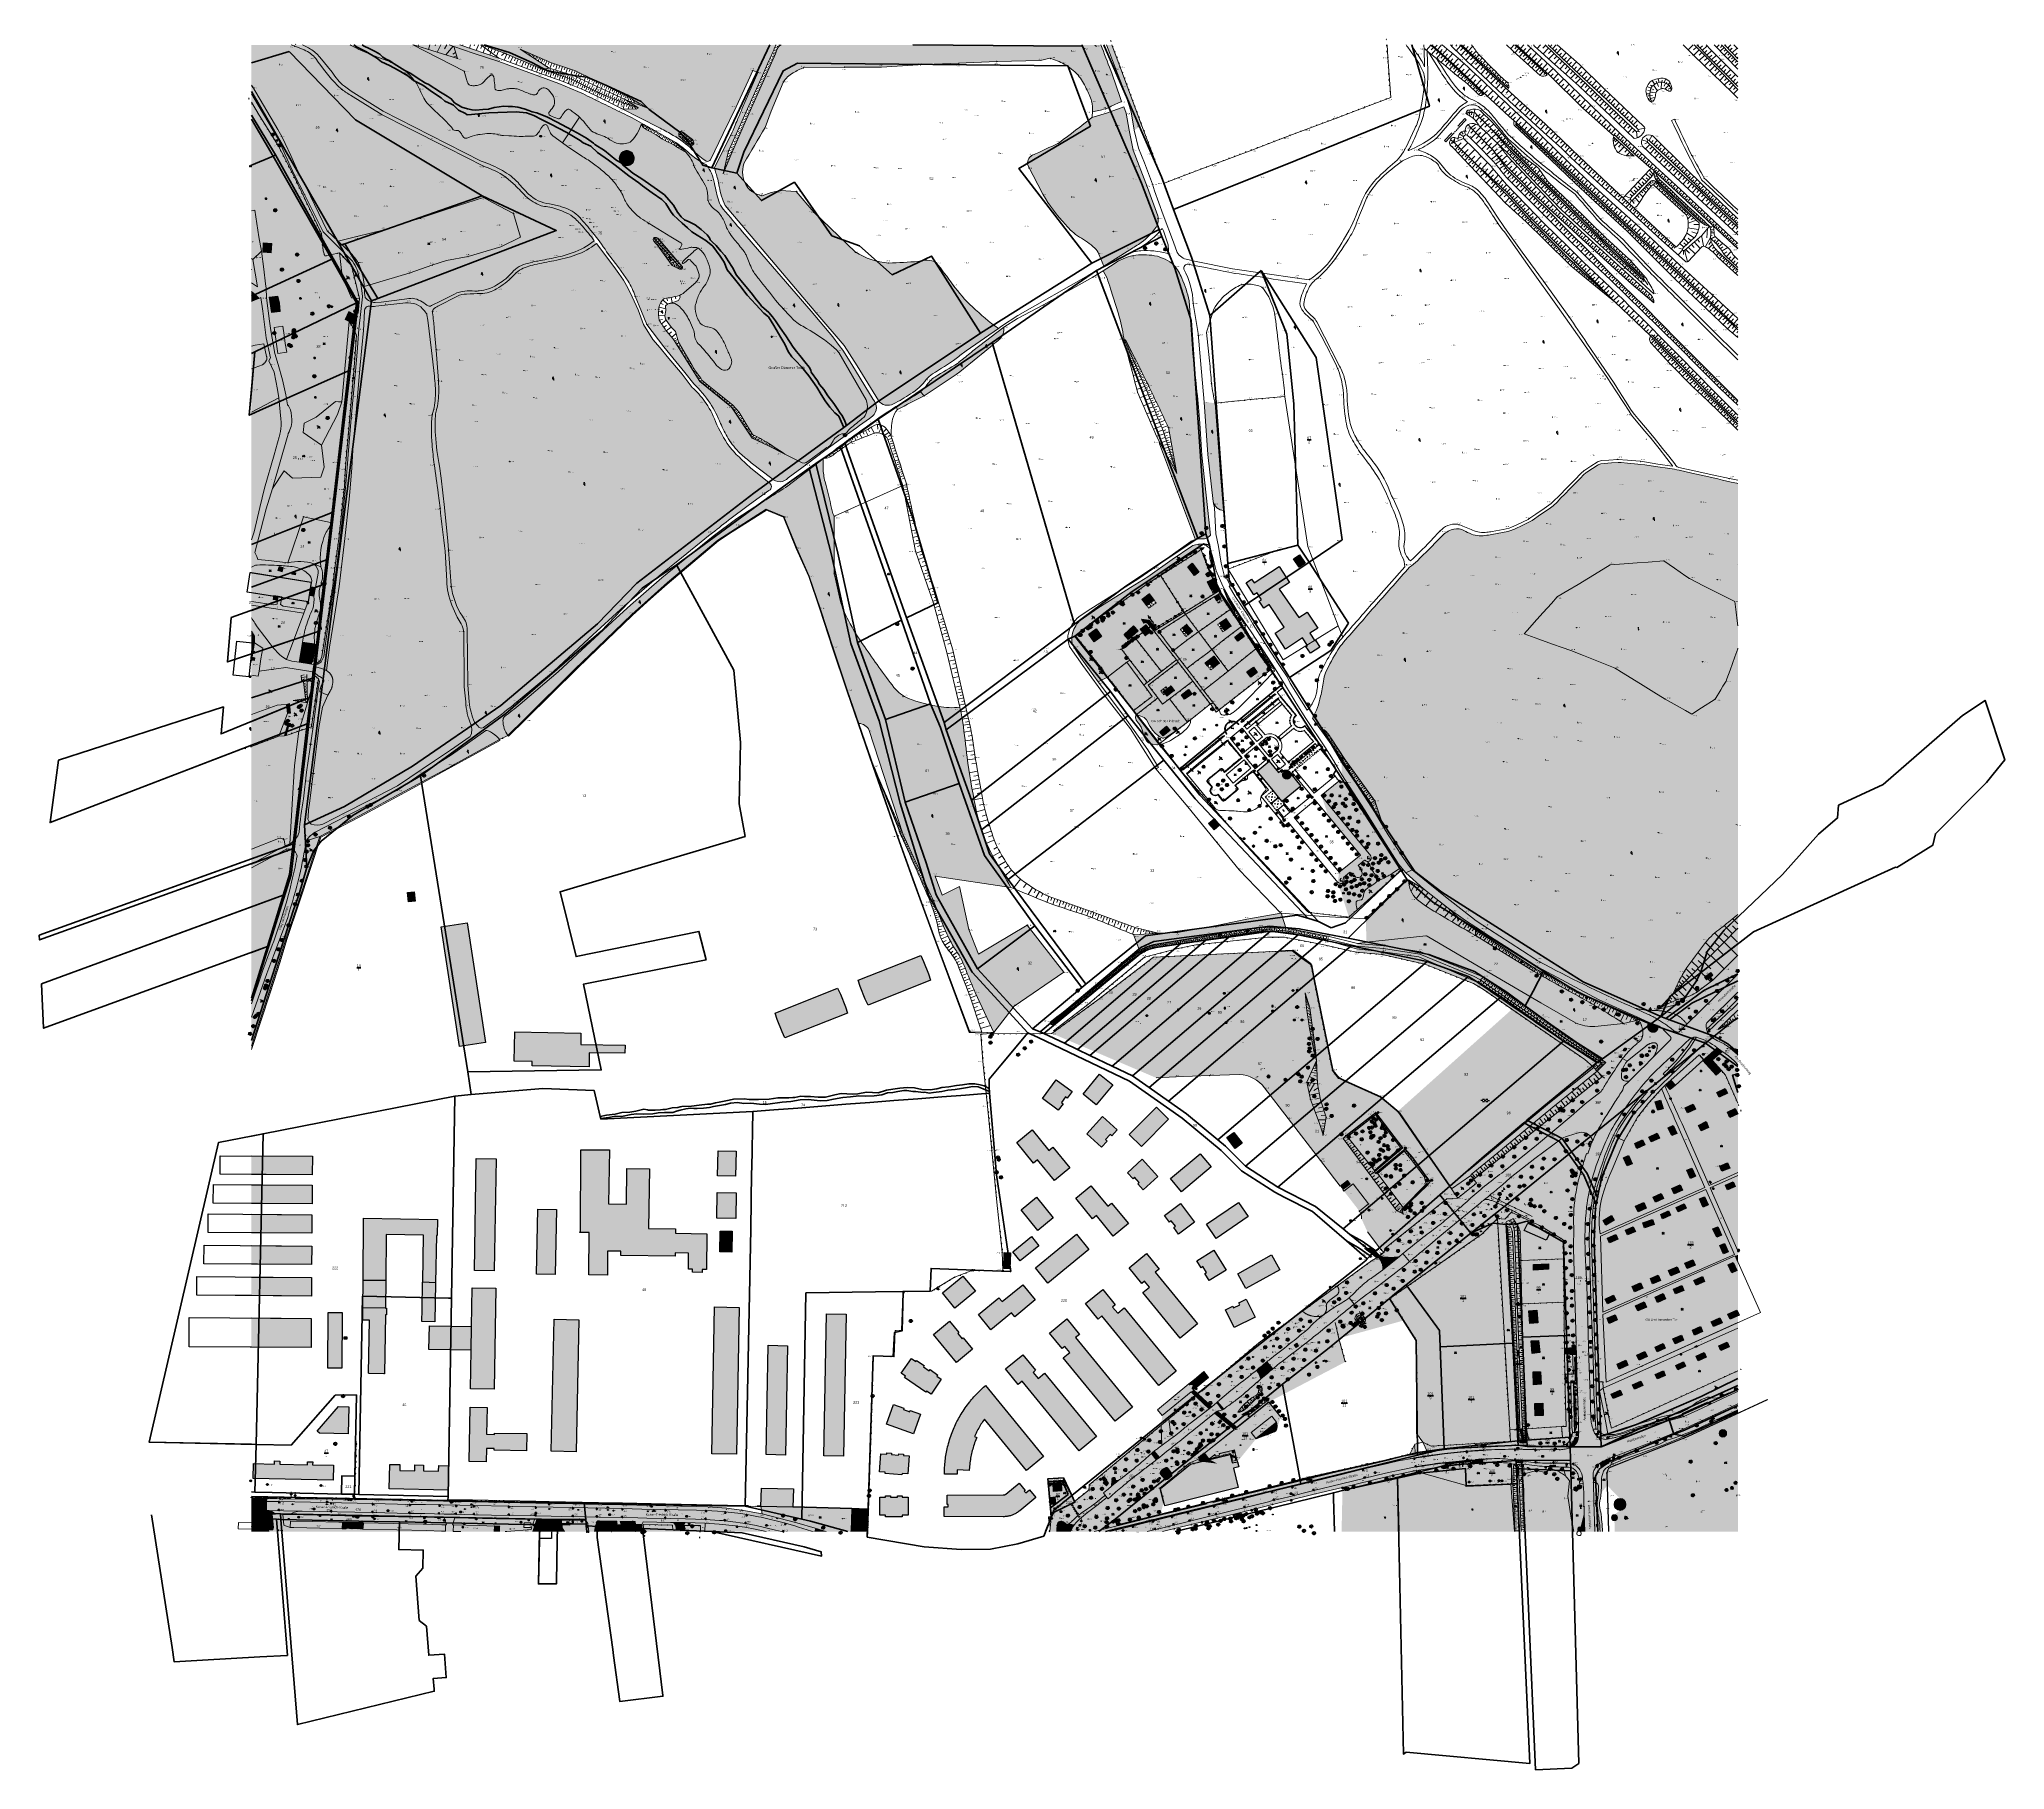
# Model space of a CAD drawing. Header units: metres. Extents: x 363857 to 365179, y 5807840 to 5809004.
import ezdxf

# ---------------------------------------------------------------- set-up
doc = ezdxf.new("R2010")
doc.units = ezdxf.units.M
doc.header["$LTSCALE"] = 0.5
for name, pattern in [('LF11.100', [12.8, 2.5, -1, 0, -1, 5, -0.4, 0, -0.4, 2.5]), ('LF11.2', [4, 2, -2]), ('LF11.26', [0]), ('LF11.3', [3, 2, -1]), ('LF11.35', [0])]:
    doc.linetypes.add(name, pattern=pattern)
doc.layers.get('0').update_dxf_attribs({"color": 1, "linetype": 'CONTINUOUS'})
for name, color, linetype in [('Flurstücksgrenze', 5, 'CONTINUOUS'), ('Stk.Abwasserentsorgung', 1, 'CONTINUOUS'), ('Stk.Bauliche Anlagen', 1, 'CONTINUOUS'), ('Stk.Befestigungsarten', 1, 'CONTINUOUS'), ('Stk.Beleuchtung', 1, 'CONTINUOUS'), ('Stk.Bordsteine', 1, 'CONTINUOUS'), ('Stk.Bäume', 1, 'CONTINUOUS'), ('Stk.Böschungen', 1, 'CONTINUOUS'), ('Stk.Einfriedungen', 1, 'CONTINUOUS'), ('Stk.Fernwärme', 1, 'CONTINUOUS'), ('Stk.Gasversorgung', 1, 'CONTINUOUS'), ('Stk.Gebäude', 202, 'CONTINUOUS'), ('Stk.Geländehöhen', 1, 'CONTINUOUS'), ('Stk.Gewässer', 1, 'CONTINUOUS'), ('Stk.Grünflächen', 1, 'CONTINUOUS'), ('Stk.Landschafts- und Eigennamen', 1, 'CONTINUOUS'), ('Stk.Nutzflächen', 1, 'CONTINUOUS'), ('Stk.Stadtmöbel', 1, 'CONTINUOUS'), ('Stk.Straßennamen', 1, 'CONTINUOUS'), ('Stk.Stromversorgung', 1, 'CONTINUOUS'), ('Stk.Sumpfflächen', 1, 'CONTINUOUS'), ('Stk.Topografie allgemein', 1, 'CONTINUOUS'), ('Stk.Ver- und Entsorgungsanlagen allgemein', 1, 'CONTINUOUS'), ('Stk.Verkehrsleiteinrichtungen', 1, 'CONTINUOUS'), ('Stk.Waldflächen', 1, 'CONTINUOUS'), ('Stk.Wasserversorgung', 1, 'CONTINUOUS')]:
    doc.layers.add(name, color=color, linetype=linetype)
doc.styles.add('Arial', font='Arial.ttf')
doc.styles.add('TA  11.0401.0000', font='Arial.ttf')

# ---------------------------------------------------------------- blocks, each defined once
blk = doc.blocks.new('S11..378')
at = {"color": 0, "lineweight": -2}
blk.add_lwpolyline([(-0.025, 0.05), (0, 0), (0.025, 0.05)], dxfattribs=at)
blk = doc.blocks.new('S11..221', base_point=(0, -0.5))
at = {"color": 0, "lineweight": -2}
blk.add_lwpolyline([(0, -0.5), (0, 0), (0, 0.5)], dxfattribs=at)
blk = doc.blocks.new('S11..101')
at = {"color": 0, "lineweight": -2}
blk.add_lwpolyline([(0.433, -0.25, -0.57735027), (-0.433, -0.25, -0.57735027), (0, 0.5, -0.57735027)], format="xyb", close=True, dxfattribs=at)
blk = doc.blocks.new('S11..12', base_point=(0, -0.15))
at = {"color": 0, "lineweight": -2}
for points in [[(0, -0.15), (0, 0.125), (-0.125, 0.125), (0, 0.35), (0.125, 0.125), (0, 0.125)], [(0.1, -0.15), (0, -0.15), (-0.1, -0.15)]]:
    blk.add_lwpolyline(points, dxfattribs=at)
blk = doc.blocks.new('S11..124')
at = {"color": 0, "lineweight": -2}
for points in [[(-0.1, 0), (-0.175, 0)], [(-0.075, 0.075), (-0.125, 0.125)], [(0, 0.1), (0, 0.175)], [(0.075, 0.075), (0.125, 0.125)], [(0.1, 0), (0.175, 0)], [(-0.075, -0.075), (-0.125, -0.125)], [(0, -0.1), (0, -0.175)], [(0.075, -0.075), (0.125, -0.125)]]:
    blk.add_lwpolyline(points, dxfattribs=at)
blk.add_lwpolyline([(0.0866, -0.05, -0.57735027), (-0.0866, -0.05, -0.57735027), (0, 0.1, -0.57735027)], format="xyb", close=True, dxfattribs=at)
blk = doc.blocks.new('S11..151')
at = {"color": 0, "lineweight": -2}
for points in [[(0.25, 0.25), (-0.25, 0.25, 1), (-0.25, -0.25)], [(0.25, 0.25, -1), (0.25, -0.25), (-0.25, -0.25)]]:
    blk.add_lwpolyline(points, format="xyb", dxfattribs=at)
blk.add_lwpolyline([(-0.25, 0), (0.25, 0)], dxfattribs=at)
blk.add_point((0, 0), dxfattribs=at)
blk = doc.blocks.new('Geländehöhe')
at = {"color": 0, "lineweight": -2}
for points in [[(0.0087, -0.005, -0.57735027), (-0.0087, -0.005, -0.57735027), (0, 0.01, -0.57735027)], [(0.0043, -0.0025, -0.57735027), (-0.0043, -0.0025, -0.57735027), (0, 0.005, -0.57735027)]]:
    blk.add_lwpolyline(points, format="xyb", close=True, dxfattribs=at)
blk = doc.blocks.new('S11..37')
at = {"color": 0, "lineweight": -2}
for points in [[(-0.06, 0.06), (0.06, 0.06), (0.06, -0.06), (-0.06, -0.06), (-0.06, 0.06), (0.06, -0.06)], [(0.06, 0.06), (-0.06, -0.06)]]:
    blk.add_lwpolyline(points, dxfattribs=at)
blk = doc.blocks.new('S11..35')
at = {"color": 0, "lineweight": -2}
blk.add_lwpolyline([(-0.375, 0), (0, 0), (0.375, 0)], dxfattribs=at)
blk.add_lwpolyline([(0.25, 0.25), (-0.25, 0.25), (-0.25, -0.25), (0.25, -0.25)], close=True, dxfattribs=at)
blk = doc.blocks.new('S11..55', base_point=(0, -0.3))
at = {"lineweight": -2}
blk.add_hatch(color=0, dxfattribs=at).paths.add_polyline_path([(0.15, -0.3), (0.15, 0), (0.1449, 0.0388), (0.1299, 0.075), (0.1061, 0.1061), (0.075, 0.1299), (0.0388, 0.1449), (0, 0.15), (0.0374, 0.1308), (0.0681, 0.102), (0.0895, 0.0657), (0.1, 0.025), (0.1, -0.3)], flags=0)
at = {"color": 0, "lineweight": -2}
blk.add_lwpolyline([(-0.15, -0.3), (-0.15, 0, -0.41421356), (0, 0.15)], format="xyb", dxfattribs=at)
for points in [[(0.1, -0.3), (0, -0.3), (-0.15, -0.3), (-0.225, -0.3)], [(0.15, -0.3), (0.225, -0.3)]]:
    blk.add_lwpolyline(points, dxfattribs=at)
blk = doc.blocks.new('Schaltschrank mit Blitz')
at = {"lineweight": -2}
blk.add_hatch(color=0, dxfattribs=at).paths.add_polyline_path([(0.3387, -0.045), (0.2746, -0.1092), (0.2292, -0.0454), (0.2809, -0.0446), (0.2999, 0.064), (0.2234, 0.0322), (0.2487, 0.1804), (0.2546, 0.1802), (0.2297, 0.0388), (0.2999, 0.0713), (0.3064, 0.0709), (0.2876, -0.0448)], flags=0)
at = {"color": 0, "lineweight": -2}
for points in [[(-0.15, 0.1125), (0.15, 0.1125), (0.15, -0.1125), (-0.15, -0.1125)], [(0.2546, 0.1802), (0.2487, 0.1804), (0.2234, 0.0322), (0.2999, 0.064), (0.2809, -0.0446), (0.2292, -0.0454), (0.2746, -0.1092), (0.3387, -0.045), (0.2876, -0.0448), (0.3064, 0.0709), (0.2999, 0.0713), (0.2297, 0.0388)]]:
    blk.add_lwpolyline(points, close=True, dxfattribs=at)
blk = doc.blocks.new('S11..36')
at = {"color": 0, "lineweight": -2}
blk.add_lwpolyline([(0.065, -0.0375, -0.57735027), (-0.065, -0.0375, -0.57735027), (0, 0.075, -0.57735027)], format="xyb", close=True, dxfattribs=at)
for points in [[(-0.05, 0.05), (0, 0), (-0.05, -0.05)], [(0.05, -0.05), (0, 0), (0.05, 0.05)]]:
    blk.add_lwpolyline(points, dxfattribs=at)
blk = doc.blocks.new('S11..147', base_point=(0, 0.3))
at = {"color": 0, "lineweight": -2}
for points in [[(-0.0957, 0.3975, -0.57735027), (-0.1043, 0.3975, -0.57735027), (-0.1, 0.405, -0.57735027)], [(-0.0957, 0.1975, -0.57735027), (-0.1043, 0.1975, -0.57735027), (-0.1, 0.205, -0.57735027)], [(-0.0663, 0.37, -0.57735027), (-0.0837, 0.37, -0.57735027), (-0.075, 0.385, -0.57735027)], [(-0.0663, 0.22, -0.57735027), (-0.0837, 0.22, -0.57735027), (-0.075, 0.235, -0.57735027)], [(0.0433, 0.275, -0.57735027), (-0.0433, 0.275, -0.57735027), (0, 0.35, -0.57735027)], [(0.0837, 0.22, -0.57735027), (0.0663, 0.22, -0.57735027), (0.075, 0.235, -0.57735027)], [(0.1043, 0.1975, -0.57735027), (0.0957, 0.1975, -0.57735027), (0.1, 0.205, -0.57735027)]]:
    blk.add_lwpolyline(points, format="xyb", close=True, dxfattribs=at)
blk = doc.blocks.new('S11..146', base_point=(0, 0.25))
at = {"color": 0, "lineweight": -2}
blk.add_lwpolyline([(0.05, 0.35), (0, 0.25), (-0.05, 0.35)], dxfattribs=at)
for p in [(-0.05, 0.25), (0.05, 0.25)]:
    blk.add_point(p, dxfattribs=at)
blk = doc.blocks.new('S11..158')
at = {"color": 0, "lineweight": -2}
blk.add_lwpolyline([(-0.4, 0.25), (-0.4, -0.25), (0.4, -0.25), (0.4, 0.25)], close=True, dxfattribs=at)
for points in [[(-0.15, 0.025), (-0.2, 0)], [(0.2, 0), (-0.2, 0), (-0.15, -0.025)], [(0.15, 0.025), (0.2, 0), (0.15, -0.025)]]:
    blk.add_lwpolyline(points, dxfattribs=at)
blk = doc.blocks.new('Treppenpfeil')
at = {"color": 0, "lineweight": -2}
for points in [[(-0.1, 0.05), (-0.25, 0), (-0.1, -0.05)], [(-0.25, 0), (0.25, 0)]]:
    blk.add_lwpolyline(points, dxfattribs=at)
blk = doc.blocks.new('Nadelbaum')
at = {"color": 0, "lineweight": -2}
blk.add_lwpolyline([(0.185, 0.155), (0.475, 0.125), (0.365, 0.06), (0.5, 0.015), (0.37, -0.045), (0.49, -0.085), (0.21, -0.12), (0.36, -0.335), (0.235, -0.285), (0.265, -0.41), (0.155, -0.34), (0.16, -0.465), (0, -0.245), (-0.14, -0.47), (-0.14, -0.34), (-0.26, -0.415), (-0.24, -0.28), (-0.375, -0.32), (-0.225, -0.09), (-0.49, -0.07), (-0.37, 0), (-0.49, 0.07), (-0.355, 0.1), (-0.46, 0.175), (-0.195, 0.145), (-0.135, 0.475), (-0.06, 0.365), (0, 0.495), (0.05, 0.37), (0.15, 0.475)], close=True, dxfattribs=at)
blk.add_lwpolyline([(0.1039, -0.06, -0.57735027), (-0.1039, -0.06, -0.57735027), (0, 0.12, -0.57735027)], format="xyb", close=True, dxfattribs=at)
blk = doc.blocks.new('S11..60')
at = {"color": 0, "lineweight": -2}
for points in [[(0.165, 0.075, -0.76750549), (0.13, -0.115, -0.74759913), (-0.075, -0.165, -0.73888576), (-0.175, 0.02, -0.73155013), (-0.02, 0.175, -0.73888576)], [(0.0433, -0.025, -0.57735027), (-0.0433, -0.025, -0.57735027), (0, 0.05, -0.57735027)]]:
    blk.add_lwpolyline(points, format="xyb", close=True, dxfattribs=at)
blk = doc.blocks.new('S11..150')
at = {"lineweight": -2}
blk.add_hatch(color=0, dxfattribs=at).paths.add_polyline_path([(0, 0.055), (0, 0.2), (0.0074, 0.199), (0.0142, 0.196), (0.0197, 0.191), (0.0236, 0.1846), (0.0254, 0.1774), (0.025, 0.17), (0.0326, 0.1648), (0.0386, 0.1578), (0.0426, 0.1495), (0.0442, 0.1404), (0.0435, 0.1312), (0.0403, 0.1225), (0.035, 0.115), (0.0434, 0.1099), (0.0501, 0.1026), (0.0545, 0.0938), (0.0562, 0.0841), (0.0552, 0.0743), (0.0515, 0.0652), (0.0454, 0.0575), (0.0373, 0.0517), (0.028, 0.0485), (0.0182, 0.048), (0.0086, 0.0502)], flags=0)
at = {"color": 0, "lineweight": -2}
blk.add_lwpolyline([(0, 0.055, -1.1324178), (-0.035, 0.115, -0.49854032), (-0.025, 0.17, -0.48077874), (0, 0.2)], format="xyb", dxfattribs=at)
blk.add_lwpolyline([(0, 0.055), (0, 0), (0.035, 0)], dxfattribs=at)
blk = doc.blocks.new('S11..357')
at = {"color": 0, "lineweight": -2}
blk.add_lwpolyline([(-0.04, 0), (0, 0), (-0.04, 0.075), (0.04, 0.075), (0, 0), (0.04, 0)], dxfattribs=at)
blk = doc.blocks.new('S11..58', base_point=(-0.15, 0))
at = {"lineweight": -2}
blk.add_hatch(color=0, dxfattribs=at).paths.add_polyline_path([(-0.375, 0), (-0.15, -0.03), (-0.15, 0), (-0.15, 0.03)], flags=0)
at = {"color": 0, "lineweight": -2}
blk.add_lwpolyline([(-0.15, 0), (0.25, 0)], dxfattribs=at)
blk = doc.blocks.new('S11..230', base_point=(0, -0.125))
at = {"lineweight": -2}
h = blk.add_hatch(color=0, dxfattribs=at)
h.paths.add_polyline_path([(0.025, 0.1), (0, 0.125), (-0.025, 0.1), (0, 0.105)], flags=0)
h.paths.add_polyline_path([(0, 0.06), (0.05, 0.02), (0, 0.035), (-0.05, 0.02)], flags=0)
h.paths.add_polyline_path([(0.075, -0.075), (0, -0.02), (-0.075, -0.075), (0, -0.06)], flags=0)
at = {"color": 0, "lineweight": -2}
for points in [[(0, 0.06), (0, 0.105)], [(0, -0.02), (0, 0.035)], [(0, -0.06), (0, -0.125), (0.025, -0.125)]]:
    blk.add_lwpolyline(points, dxfattribs=at)
blk = doc.blocks.new('Gasschieber')
at = {"color": 0, "lineweight": -2}
blk.add_lwpolyline([(0.0346, -0.02, -0.57735027), (-0.0346, -0.02, -0.57735027), (0, 0.04, -0.57735027)], format="xyb", close=True, dxfattribs=at)
for points in [[(-0.04, 0), (0.04, 0)], [(0, 0.04), (0, -0.04)]]:
    blk.add_lwpolyline(points, dxfattribs=at)
at = {"color": 0, "lineweight": -2, "insert": (0.0605, -0.0445), "char_height": 0.09, "attachment_point": 7, "line_spacing_factor": 0.84, "style": 'Arial'}
blk.add_mtext('G', dxfattribs=at)
blk = doc.blocks.new('S11..321', base_point=(0, -0.05))
at = {"color": 0, "lineweight": -2}
for points in [[(0, -0.05), (-0.05, -0.05), (-0.05, 0.05)], [(0.05, 0.05), (-0.05, 0.05)], [(-0.0175, 0.05), (-0.0175, -0.05)], [(0, -0.05), (0.05, -0.05), (0.05, 0.05)], [(0.0175, 0.05), (0.0175, -0.05)]]:
    blk.add_lwpolyline(points, dxfattribs=at)
blk = doc.blocks.new('Wasserschieber')
at = {"color": 0, "lineweight": -2}
blk.add_lwpolyline([(0.0346, -0.02, -0.57735027), (-0.0346, -0.02, -0.57735027), (0, 0.04, -0.57735027)], format="xyb", close=True, dxfattribs=at)
blk.add_lwpolyline([(0, -0.04), (0, 0.04)], dxfattribs=at)
at = {"color": 0, "lineweight": -2, "insert": (0.0605, -0.0445), "char_height": 0.09, "attachment_point": 7, "line_spacing_factor": 0.84, "style": 'Arial'}
blk.add_mtext('W', dxfattribs=at)
blk = doc.blocks.new('S11..148', base_point=(0, 0.25))
at = {"color": 0, "lineweight": -2}
blk.add_lwpolyline([(0.05, 0.35, 0.186608), (0, 0.25, 0.186608), (-0.05, 0.35)], format="xyb", dxfattribs=at)
blk = doc.blocks.new('Nasse Stelle Sumpf')
at = {"color": 0, "lineweight": -2}
for points in [[(-0.035, 0), (-0.0669, 0)], [(-0.01, 0.015), (-0.0419, 0.015)], [(0.016, 0), (-0.016, 0)], [(0.0419, 0.015), (0.01, 0.015)], [(0.035, 0), (0.0669, 0)], [(-0.0419, -0.015), (-0.01, -0.015)], [(0.01, -0.015), (0.0419, -0.015)]]:
    blk.add_lwpolyline(points, dxfattribs=at)
blk.add_point((0, 0), dxfattribs=at)
blk = doc.blocks.new('S11..11', base_point=(0, -0.175))
at = {"color": 0, "lineweight": -2}
for points in [[(0, -0.175), (0, 0), (-0.075, 0), (-0.075, 0.3), (0.075, 0.3), (0.075, 0), (0, 0)], [(0.075, -0.175), (0, -0.175), (-0.075, -0.175)]]:
    blk.add_lwpolyline(points, dxfattribs=at)
for points in [[(0.0216, 0.2125, -0.57735027), (-0.0216, 0.2125, -0.57735027), (0, 0.25, -0.57735027)], [(0.0216, 0.1375, -0.57735027), (-0.0216, 0.1375, -0.57735027), (0, 0.175, -0.57735027)], [(0.0216, 0.0625, -0.57735027), (-0.0216, 0.0625, -0.57735027), (0, 0.1, -0.57735027)]]:
    blk.add_lwpolyline(points, format="xyb", close=True, dxfattribs=at)
blk = doc.blocks.new('Schieber Abwasser')
at = {"color": 0, "lineweight": -2}
blk.add_lwpolyline([(0.0346, -0.02, -0.57735027), (-0.0346, -0.02, -0.57735027), (0, 0.04, -0.57735027)], format="xyb", close=True, dxfattribs=at)
blk.add_lwpolyline([(0, -0.04), (0, 0.04)], dxfattribs=at)
at = {"color": 0, "lineweight": -2, "insert": (0.0605, -0.0445), "char_height": 0.09, "attachment_point": 7, "line_spacing_factor": 0.84, "style": 'Arial'}
blk.add_mtext('A', dxfattribs=at)
blk = doc.blocks.new('S11..420')
at = {"color": 0, "lineweight": -2}
blk.add_lwpolyline([(0.0346, -0.02, -0.57735027), (-0.0346, -0.02, -0.57735027), (0, 0.04, -0.57735027)], format="xyb", close=True, dxfattribs=at)
blk.add_lwpolyline([(0, 0.04), (0, -0.04)], dxfattribs=at)
at = {"color": 0, "lineweight": -2, "insert": (0.0605, -0.0445), "char_height": 0.09, "attachment_point": 7, "line_spacing_factor": 0.84, "style": 'Arial'}
blk.add_mtext('H', dxfattribs=at)
blk = doc.blocks.new('S11..320')
at = {"color": 0, "lineweight": -2}
for points in [[(0, 0.125), (-0.085, 0.075), (-0.095, 0.095)], [(-0.085, 0.075), (-0.075, 0.055)], [(0, 0.025), (0, 0.125), (0, 0.175), (-0.025, 0.175)], [(0, 0.175), (0.025, 0.175)], [(0, 0.125), (0.085, 0.075), (0.075, 0.055)], [(0.085, 0.075), (0.095, 0.095)]]:
    blk.add_lwpolyline(points, dxfattribs=at)
blk.add_lwpolyline([(0.0216, -0.0125, -0.57735027), (-0.0216, -0.0125, -0.57735027), (0, 0.025, -0.57735027)], format="xyb", close=True, dxfattribs=at)
blk = doc.blocks.new('S11..52')
at = {"lineweight": -2}
blk.add_hatch(color=0, dxfattribs=at).paths.add_polyline_path([(0.4, 0), (0.39, -0.089), (0.3604, -0.1736), (0.3127, -0.2494), (0.2494, -0.3127), (0.1736, -0.3604), (0.089, -0.39), (0, -0.4), (-0.089, -0.39), (-0.1736, -0.3604), (-0.2494, -0.3127), (-0.3127, -0.2494), (-0.3604, -0.1736), (-0.39, -0.089), (-0.4, 0), (-0.39, 0.089), (-0.3604, 0.1736), (-0.3127, 0.2494), (-0.2494, 0.3127), (-0.1736, 0.3604), (-0.089, 0.39), (0, 0.4), (0.089, 0.39), (0.1736, 0.3604), (0.2494, 0.3127), (0.3127, 0.2494), (0.3604, 0.1736), (0.39, 0.089)], flags=0)
blk = doc.blocks.new('S11..253')
at = {"color": 0, "lineweight": -2}
blk.add_lwpolyline([(0.165, 0.075, -0.7675055), (0.13, -0.115, -0.7475991), (-0.075, -0.165, -0.7388858), (-0.175, 0.02, -0.7315501), (-0.02, 0.175, -0.7388858)], format="xyb", close=True, dxfattribs=at)
blk.add_point((0, 0), dxfattribs=at)
blk = doc.blocks.new('S11..19')
at = {"color": 0, "lineweight": -2}
blk.add_lwpolyline([(0.065, -0.0375, -0.57735027), (-0.065, -0.0375, -0.57735027), (0, 0.075, -0.57735027)], format="xyb", close=True, dxfattribs=at)
blk.add_lwpolyline([(0, 0.075), (0, 0.175)], dxfattribs=at)
blk = doc.blocks.new('Findling unmaßstäblich')
at = {"lineweight": -2}
blk.add_hatch(color=0, dxfattribs=at).paths.add_polyline_path([(-0.125, 0.15), (-0.0139, 0.1965), (0.1053, 0.2135), (0.225, 0.2), (0.2569, 0.185), (0.2831, 0.1613), (0.3013, 0.131), (0.3098, 0.0968), (0.308, 0.0615), (0.2961, 0.0283), (0.275, 0), (0.2631, -0.0607), (0.234, -0.1152), (0.1902, -0.159), (0.1357, -0.1881), (0.075, -0.2), (-0.125, -0.2), (-0.1723, -0.1849), (-0.2136, -0.1574), (-0.2456, -0.1194), (-0.2659, -0.0741), (-0.2728, -0.025), (-0.2659, 0.0241), (-0.2456, 0.0694), (-0.2136, 0.1074), (-0.1723, 0.1349)], flags=0)
at = {"color": 0, "lineweight": -2}
for points in [[(0.075, -0.2), (-0.125, -0.2, -0.84465226), (-0.125, 0.15)], [(-0.125, 0.15, -0.19301299), (0.225, 0.2, -0.56810547), (0.275, 0)], [(0.075, -0.2, 0.38719932), (0.275, 0)]]:
    blk.add_lwpolyline(points, format="xyb", dxfattribs=at)
blk = doc.blocks.new('Schieber_ Medium unbekannt')
at = {"color": 0, "lineweight": -2}
blk.add_lwpolyline([(0.0346, -0.02, -0.57735027), (-0.0346, -0.02, -0.57735027), (0, 0.04, -0.57735027)], format="xyb", close=True, dxfattribs=at)
blk.add_lwpolyline([(-0.04, 0), (0.04, 0)], dxfattribs=at)
blk = doc.blocks.new('S11..89', base_point=(0, -0.25))
at = {"lineweight": -2}
blk.add_hatch(color=0, dxfattribs=at).paths.add_polyline_path([(-0.18, -0.25), (0, 0.125), (0.19, -0.25), (0, -0.25)], flags=0)
blk = doc.blocks.new('S11..468')
at = {"lineweight": -2}
h = blk.add_hatch(color=0, dxfattribs=at)
h.paths.add_polyline_path([(0.165, 0.075), (0.1869, 0.0608), (0.2044, 0.0414), (0.2163, 0.0182), (0.2218, -0.0074), (0.2204, -0.0334), (0.2124, -0.0583), (0.1982, -0.0802), (0.1788, -0.0977), (0.1555, -0.1096), (0.13, -0.115), (0.1241, -0.1457), (0.1098, -0.1735), (0.0882, -0.1962), (0.0611, -0.2118), (0.0307, -0.2192), (-0.0005, -0.2178), (-0.0301, -0.2076), (-0.0556, -0.1895), (-0.075, -0.165), (-0.106, -0.1667), (-0.1362, -0.1598), (-0.1632, -0.1446), (-0.185, -0.1226), (-0.1998, -0.0953), (-0.2063, -0.065), (-0.2041, -0.034), (-0.1934, -0.005), (-0.175, 0.02), (-0.1856, 0.0504), (-0.1875, 0.0825), (-0.1803, 0.1139), (-0.1648, 0.142), (-0.142, 0.1648), (-0.1139, 0.1803), (-0.0825, 0.1875), (-0.0504, 0.1856), (-0.02, 0.175), (0.005, 0.1934), (0.034, 0.2041), (0.065, 0.2063), (0.0953, 0.1998), (0.1226, 0.185), (0.1446, 0.1632), (0.1598, 0.1362), (0.1667, 0.106)], flags=0)
h.paths.add_polyline_path([(0, -0.075), (0.0194, -0.0724), (0.0375, -0.065), (0.053, -0.053), (0.065, -0.0375), (0.0724, -0.0194), (0.075, 0), (0.0724, 0.0194), (0.065, 0.0375), (0.053, 0.053), (0.0375, 0.065), (0.0194, 0.0724), (0, 0.075), (-0.0194, 0.0724), (-0.0375, 0.065), (-0.053, 0.053), (-0.065, 0.0375), (-0.0724, 0.0194), (-0.075, 0), (-0.0724, -0.0194), (-0.065, -0.0375), (-0.053, -0.053), (-0.0375, -0.065), (-0.0194, -0.0724)], flags=0)
at = {"color": 0, "lineweight": -2}
blk.add_lwpolyline([(0.165, 0.075, -0.76750549), (0.13, -0.115, -0.74759913), (-0.075, -0.165, -0.73888576), (-0.175, 0.02, -0.73155013), (-0.02, 0.175, -0.73888576)], format="xyb", close=True, dxfattribs=at)
for points in [[(0, -0.075, 1), (0, 0.075, 0.41421356), (-0.075, 0)], [(0, -0.075, -0.41421356), (-0.075, 0)]]:
    blk.add_lwpolyline(points, format="xyb", dxfattribs=at)
blk = doc.blocks.new('S11..14', base_point=(0, -0.325))
at = {"color": 0, "lineweight": -2}
blk.add_lwpolyline([(0, 0), (-0.075, 0), (-0.075, 0.15), (0.075, 0.15), (0.075, 0)], close=True, dxfattribs=at)
for points in [[(0, 0), (0, -0.325), (0.075, -0.325)], [(0, -0.325), (-0.075, -0.325)]]:
    blk.add_lwpolyline(points, dxfattribs=at)
blk = doc.blocks.new('S11..465')
at = {"color": 0, "lineweight": -2}
blk.add_lwpolyline([(0.2165, -0.125, -0.57735027), (-0.2165, -0.125, -0.57735027), (0, 0.25, -0.57735027)], format="xyb", close=True, dxfattribs=at)
at = {"color": 0, "lineweight": -2, "insert": (-0.1377, -0.1513), "char_height": 0.3344, "attachment_point": 7, "line_spacing_factor": 0.84, "style": 'Arial'}
blk.add_mtext('M', dxfattribs=at)

msp = doc.modelspace()

# ---------------------------------------------------------------- hatches: boundary and pattern name
at = {"layer": 'Stk.Bauliche Anlagen', "lineweight": 18, "true_color": 0xe5e5e5}
for points in [[(364885.745, 5808103.85), (364885.831, 5808100.988), (364884.762, 5808100.956), (364884.676, 5808103.818)], [(364640.69, 5808052.834), (364642.9005, 5808050.0812), (364644.29, 5808048.3509), (364639.1747, 5808047.0894), (364636.978, 5808049.825)], [(364801.735, 5808044.217), (364804.609, 5808044.566), (364804.79, 5808042.927), (364801.941, 5808042.583)]]:
    msp.add_hatch(color=254, dxfattribs=at).paths.add_polyline_path(points, flags=0)
at = {"layer": 'Stk.Befestigungsarten', "lineweight": 18, "true_color": 0xdcbe9c}
for points in [[(364034.3304, 5809000, -0.02965267), (364039.7036, 5808997.2805, -0.0970145), (364046.0893, 5808991.6916), (364054.3, 5808981.6518, 0.07571123), (364062.5412, 5808972.2309), (364067.1696, 5808968.8898), (364066.6537, 5808966.3067, -0.04178747), (364060.2001, 5808970.6092, -0.00490301), (364057.8479, 5808972.8305, -0.03998077), (364043.3777, 5808990.7978, 0.11958646), (364035.4735, 5808996.6698, 0.01367089), (364028.5797, 5808999.4594), (364026.7202, 5809000)], [(364140.1803, 5809000), (364166.4545, 5808991.1386), (364166.3455, 5808988.8326), (364149.1254, 5808994.5372), (364136.0738, 5808999.0184), (364133.0835, 5809000)], [(364578.8493, 5809000), (364584.4586, 5808985.0312), (364599.0085, 5808945.7067), (364593.905, 5808942.7159), (364591.787, 5808954.9791), (364587.706, 5808967.6104), (364581.4176, 5808983.7865), (364575.1444, 5809000)], [(364000, 5808973.0518), (364000.6907, 5808972.044), (364000, 5808971.7868)], [(364000, 5808971.7868), (364000.6907, 5808972.044), (364017.7921, 5808943.0309), (364020.3762, 5808938.5261), (364022.6652, 5808933.8074), (364026.4773, 5808925.5491), (364032.0816, 5808913.1703), (364036.9113, 5808904.2566), (364051.0083, 5808875.0482), (364048.303, 5808874.3188), (364035.7659, 5808899.3156), (364029.0417, 5808912.5277), (364022.8128, 5808926.2027), (364018.2877, 5808936.4132), (364004.4584, 5808959.5773), (364000, 5808967.0574)], [(364120.3342, 5808939.3068), (364154.6601, 5808921.866, -0.03515269), (364168.8818, 5808915.5383, -0.0694161), (364179.3921, 5808907.452, 0.03980374), (364186.472, 5808899.7314, 0.16933471), (364200.6235, 5808893.1694, -0.03565229), (364208.6149, 5808891.1435, -0.00754606), (364210.1052, 5808890.7306, -0.14466024), (364220.6928, 5808884.0603, -0.01752953), (364229.4317, 5808873.9289), (364230.6647, 5808868.3528, 0.01427458), (364222.7059, 5808878.1409, 0.03563664), (364216.2029, 5808884.4922, 0.06095379), (364210.244, 5808887.8595, 0.0479212), (364199.3753, 5808891.2015, -0.14004817), (364190.9726, 5808893.7266, -0.02694109), (364185.4853, 5808897.2873, -0.00085373), (364177.1403, 5808905.9307, 0.01726169), (364170.7808, 5808911.357, 0.07095063), (364156.6721, 5808918.1891), (364131.8806, 5808930.7535), (364104.7211, 5808944.4416), (364087.9111, 5808953.0872), (364066.6537, 5808966.3067), (364067.1696, 5808968.8898), (364088.6249, 5808955.4833)], [(364048.303, 5808874.3188), (364051.0083, 5808875.0482), (364058.3564, 5808867.978), (364067.6896, 5808859.1098, -0.05411503), (364072.3476, 5808852.5931, -0.0588413), (364075.0889, 5808843.55, -0.01651938), (364075.9393, 5808837.4832), (364073.6181, 5808839.3271), (364072.3685, 5808844.7635), (364071.2386, 5808848.6495, 0.0358631), (364068.0959, 5808854.5086)], [(364124.1991, 5808794.7844), (364121.1629, 5808794.3902), (364118.7045, 5808814.9132), (364118.1102, 5808818.3769, 0.19680944), (364117.4737, 5808819.6958, 0.01295302), (364115.1757, 5808822.5233, 0.16604589), (364109.0601, 5808826.1194), (364108.647, 5808829.6078, -0.1332026), (364118.111, 5808824.8905, 0.31424083), (364121.2504, 5808824.6527), (364127.7526, 5808827.9709), (364136.5878, 5808832.4558, -0.09873638), (364143.5724, 5808834.4228, -0.03819461), (364150.2547, 5808834.4088, 0.0297289), (364153.2786, 5808834.5957, 0.12397337), (364165.0804, 5808838.5727, 0.06247402), (364174.3166, 5808845.7287, -0.17430481), (364184.5899, 5808852.6766, -0.02723875), (364192.7183, 5808854.6752, 0.00613348), (364204.8753, 5808857.0962, 0.04272974), (364215.8846, 5808860.1685, 0.09381714), (364230.6647, 5808868.3528), (364232.0694, 5808866.4487, -0.08458969), (364218.2875, 5808858.7314, -0.03942111), (364203.4855, 5808854.84, 0.00779211), (364190.7005, 5808852.2601, 0.07821424), (364180.462, 5808848.596, 0.05333657), (364175.8558, 5808844.4303, -0.06356077), (364164.979, 5808836.0199, -0.13751142), (364154.3326, 5808832.7805, 0.00202871), (364144.7525, 5808832.4706, 0.09830121), (364138.5743, 5808831.099), (364125.5139, 5808824.3673, 0.06695627), (364122.3114, 5808822.0288, 0.27492382), (364121.8537, 5808819.7342, -0.01268221), (364123.0419, 5808809.2638)], [(364018.5676, 5808762.739), (364017.5193, 5808768.1459), (364015.3167, 5808779.9247), (364011.7119, 5808787.553), (364012.8588, 5808789.5557), (364009.9742, 5808803.0328), (364007.7798, 5808820.891), (364006.3143, 5808830.1316), (364004.9814, 5808829.5585, 0.06810259), (364000, 5808834.1246), (364000, 5808840.035), (364004.1297, 5808837.2607), (364000.9431, 5808855.6325), (364006.7127, 5808861.3446), (364008.3785, 5808849.289), (364009.52, 5808839.4024), (364009.8905, 5808836.3731), (364010.0589, 5808829.9922), (364012.0999, 5808814.1766), (364012.9913, 5808808.0267), (364015.8497, 5808792.5224), (364018.0774, 5808785.1554), (364020.8426, 5808774.8502), (364023.1668, 5808764.6754)], [(364075.4148, 5808807.9823), (364073.227, 5808784.5757), (364072.6825, 5808779.4977), (364070.4178, 5808752.8207), (364068.4763, 5808731.3653), (364067.4911, 5808715.6271), (364064.3403, 5808715.5726), (364065.3176, 5808727.5154), (364067.4404, 5808751.4341), (364068.4225, 5808763.2497), (364069.9261, 5808780.4612), (364071.0489, 5808793.2658), (364072.3453, 5808808.825), (364074.6472, 5808830.544), (364074.5502, 5808833.0734), (364073.6181, 5808839.3271), (364075.9393, 5808837.4832, -0.00482747), (364076.1328, 5808835.703, -0.00852038), (364076.1736, 5808832.5429, 0.06391921), (364076.6127, 5808830.191, 0.21766112), (364083.3215, 5808826.6858), (364083.6059, 5808824.2568, -0.08436922), (364080.0343, 5808824.2152, 0.5032166), (364076.0944, 5808820.939)], [(364083.6059, 5808824.2568), (364083.3215, 5808826.6858), (364087.3091, 5808826.9481), (364103.106, 5808829.1036, -0.00775033), (364108.647, 5808829.6078), (364109.0601, 5808826.1194, 0.06482827), (364101.9754, 5808826.395)], [(364121.1629, 5808794.3902), (364124.1991, 5808794.7844), (364125.7823, 5808774.4032, -0.03029194), (364126.0283, 5808765.8388, -0.06059911), (364123.914, 5808751.9684, 0.0429981), (364123.7628, 5808737.7295, 0.03123974), (364126.5493, 5808716.6034), (364127.5937, 5808708.6133), (364129.8589, 5808688.8814), (364126.9077, 5808688.7525), (364125.6332, 5808698.5072, 0.00465305), (364123.0182, 5808717.8736, -0.01520338), (364121.521, 5808731.3312, -0.05036897), (364121.6191, 5808751.2237, 0.07138289), (364123.7607, 5808764.1334, 0.03940271), (364123.088, 5808777.2272)], [(364015.3477, 5808724.2066), (364018.6666, 5808736.4205, 0.10477327), (364019.7912, 5808748.5874), (364018.5676, 5808762.739), (364023.1668, 5808764.6754), (364024.3735, 5808758.0212, -0.10985754), (364026.2512, 5808754.5651, -0.05779912), (364027.2748, 5808745.9832, -0.06405158), (364025.8534, 5808741.0061, 0.03637276), (364024.0268, 5808736.0308), (364014.2808, 5808701.6907), (364009.9376, 5808687.8693), (364006.3975, 5808674.0866), (364002.2941, 5808658.6913), (364000, 5808657.4514), (364000, 5808667.0144), (364001.903, 5808672.4081), (364005.7178, 5808688.9021), (364008.762, 5808701.8749)], [(364450.1076, 5808766.7159), (364452.5826, 5808764.0734, -0.00097103), (364434.7171, 5808754.8235), (364433.6086, 5808756.7285, 0.02642226)], [(364064.3403, 5808715.5726), (364067.4911, 5808715.6271), (364066.3443, 5808701.7923), (364065.6749, 5808694.4278), (364062.7779, 5808668.0805), (364059.0985, 5808635.6477), (364055.8049, 5808615.872), (364052.4546, 5808594.9019), (364050.4528, 5808579.1971, 0.01976204), (364047.1924, 5808580.5863), (364041.7497, 5808582.1721), (364042.054, 5808583.3072), (364044.6504, 5808583.3735), (364046.9893, 5808585.0705), (364048.7104, 5808588.5903), (364049.5445, 5808595.6641), (364052.6304, 5808617.0905), (364055.5204, 5808635.9653), (364057.5071, 5808649.9284), (364059.7852, 5808668.0371), (364061.469, 5808684.5484), (364063.319, 5808702.0019)], [(364126.9077, 5808688.7525), (364129.8589, 5808688.8814), (364132.1662, 5808666.1627), (364132.5909, 5808660.3785, 0.00412084), (364134.3262, 5808636.4254, 0.10932038), (364141.9519, 5808615.6645, -0.17216241), (364145.2539, 5808606.4591), (364145.4096, 5808588.3447), (364145.5455, 5808569.6793), (364143.1056, 5808568.1222), (364143.0468, 5808578.0429), (364142.8281, 5808598.3876, 0.04004263), (364142.8872, 5808604.8137, 0.10033572), (364141.1396, 5808610.7158, -0.00381063), (364138.5262, 5808615.1492, -0.076147), (364132.3789, 5808631.4792, -0.05613117), (364131.4927, 5808639.4923), (364130.2468, 5808659.4724, -0.00498117)], [(364011.7762, 5808653.1763), (364024.5775, 5808651.6162, -0.13442152), (364042.0251, 5808650.9587, -0.25464163), (364045.0205, 5808644.5844), (364043.0189, 5808635.0075), (364039.9912, 5808635.4998), (364040.4215, 5808638.1463, 0.24716695), (364039.2169, 5808643.0433, 0.0666202), (364035.5257, 5808646.2275, 0.1004527), (364028.7335, 5808648.928, 0.01399545), (364019.0574, 5808649.8411, 0.02185118), (364003.891, 5808650.1807), (364004.3142, 5808653.9395)], [(364039.0461, 5808629.6877), (364042.0761, 5808629.195, -0.08207532), (364041.2859, 5808620.7185, 0.04097934), (364036.7344, 5808608.895, 0.03307361), (364034.4208, 5808598.2623), (364032.1862, 5808584.8567), (364027.3003, 5808585.5128), (364023.6988, 5808586.59), (364035.3788, 5808617.8658), (364036.2668, 5808620.2625), (364038.4462, 5808625.9976)], [(364651.5085, 5808631.0771), (364650.3515, 5808630.4125), (364647.8071, 5808628.9509), (364628.3086, 5808616.9641), (364627.4017, 5808618.2758), (364630.1994, 5808619.9006), (364650.6567, 5808632.6871), (364650.7441, 5808632.4958), (364651.3154, 5808631.4067)], [(364603.8837, 5808613.1599), (364608.9341, 5808606.8306), (364607.1243, 5808605.8072), (364604.5006, 5808608.8978), (364602.2738, 5808611.7038), (364600.3973, 5808610.9576), (364598.6582, 5808613.8017)], [(364608.9341, 5808606.8306), (364627.4017, 5808618.2758), (364628.3086, 5808616.9641), (364610.1872, 5808605.2611)], [(364143.1056, 5808568.1222), (364145.5455, 5808569.6793), (364146.5129, 5808558.0475, 0.06574416), (364149.9917, 5808544.4197), (364152.2783, 5808542.0172, 0.381345), (364156.1162, 5808540.8048), (364168.399, 5808549.9155, -0.00365997), (364177.0993, 5808556.7578), (364190.0356, 5808567.5642), (364203.3036, 5808578.4808), (364227.0722, 5808600.7654), (364228.1231, 5808598.485), (364219.21, 5808590.301), (364206.4642, 5808578.2481), (364197.3258, 5808570.725), (364180.757, 5808556.6071, -0.01527233), (364170.134, 5808548.0339, 0.22394845), (364169.2531, 5808545.5463, 0.15750553), (364172.4837, 5808535.5682), (364166.9151, 5808532.7401), (364166.359, 5808533.5819, 0.05980455), (364160.7941, 5808537.9666, 0.11205225), (364157.6635, 5808538.9078), (364134.6659, 5808522.6025), (364125.9843, 5808517.1532), (364123.1089, 5808518.3463), (364133.9638, 5808525.5547), (364147.2616, 5808534.8033, 0.20535197), (364147.5569, 5808542.9433, -0.08661149), (364144.1901, 5808558.091)], [(364650.8304, 5808552.5772), (364648.9381, 5808551.2896), (364645.0942, 5808556.7638), (364645.0293, 5808556.8474), (364633.2495, 5808572.0452), (364623.4555, 5808584.8072), (364622.3757, 5808586.3727), (364618.2129, 5808591.6184), (364607.1243, 5808605.8072), (364608.9341, 5808606.8306), (364610.1872, 5808605.2611), (364612.7807, 5808602.1704), (364615.5146, 5808598.3142), (364620.0725, 5808592.3663), (364629.2048, 5808580.5348), (364631.6368, 5808577.3763), (364640.5778, 5808565.8241), (364647.15, 5808557.3325)], [(364588.8514, 5808584.7201), (364590.8411, 5808586.2383), (364602.4703, 5808571.1526), (364600.2357, 5808569.444)], [(364622.3757, 5808586.3727), (364623.4555, 5808584.8072), (364603.2885, 5808569.3872), (364609.7648, 5808560.8356), (364595.1832, 5808549.4149), (364593.267, 5808552.1039), (364606.0412, 5808561.7779), (364601.3824, 5808567.9298), (364600.2357, 5808569.444), (364602.4703, 5808571.1526), (364612.2878, 5808578.6593)], [(364041.1441, 5808576.912), (364042.1308, 5808576.9851), (364042.1155, 5808578.0634, 0.07538836), (364046.7475, 5808574.6931, -0.12698699), (364048.3794, 5808573.3145, -0.37528644), (364048.2028, 5808571.2545, 0.1188818), (364045.9634, 5808564.7964), (364051.4056, 5808562.6462), (364047.7591, 5808554.5915), (364045.4483, 5808540.8708), (364041.4964, 5808509.9625), (364039.3852, 5808491.5776), (364035.1151, 5808492.9897), (364037.0189, 5808510.8379), (364041.5162, 5808541.2162), (364044.6604, 5808565.0807), (364045.7733, 5808571.8827), (364045.0966, 5808573.6819), (364042.362, 5808575.8778)], [(364000, 5808528.0129), (364018.4853, 5808534.939), (364022.2538, 5808535.2558), (364023.3438, 5808535.5028), (364031.9779, 5808538.5083), (364029.0963, 5808515.3895), (364027.3233, 5808489.3723), (364025.7565, 5808462.7323, -0.05848555), (364022.9487, 5808461.5425), (364022.6568, 5808461.3781), (364022.1243, 5808465.1027, 0.35324213), (364018.3414, 5808466.1471), (364000, 5808459.0207)], [(364036.7858, 5808464.6867, 0.03028954), (364037.9987, 5808479.2244, 0.18195494), (364040.3154, 5808475.9106, 0.21427732), (364048.0476, 5808475.9655), (364063.6935, 5808484.0229), (364077.5014, 5808490.9856), (364091.8865, 5808498.2732), (364098.2138, 5808501.6269), (364123.1089, 5808518.3463), (364125.9843, 5808517.1532), (364114.9626, 5808510.0848), (364098.2547, 5808498.8261), (364064.235, 5808481.393), (364042.9215, 5808470.4585, 0.05106211), (364038.9034, 5808467.3324, 0.06612819)], [(364022.3813, 5808458.4528), (364022.6568, 5808461.3781), (364022.9487, 5808461.5425, 0.05848555), (364025.7565, 5808462.7323, 0.20060877), (364032.1845, 5808470.5093, -0.02599517), (364035.1151, 5808492.9897), (364039.3852, 5808491.5776, 0.0327355), (364037.9987, 5808479.2244, -0.03028954), (364036.7858, 5808464.6867, -0.01734285), (364032.3863, 5808441.2696), (364027.7446, 5808439.6832, 0.02130966), (364030.6971, 5808454.4469, 0.52299914)], [(364017.9508, 5808458.727), (364022.6568, 5808461.3781), (364022.3813, 5808458.4528), (364000, 5808446.5045), (364000, 5808448.9851)], [(364022.8799, 5808408.8908), (364015.1315, 5808388.0323), (364010.3065, 5808375.4267), (364000, 5808345.9696), (364000, 5808355.1062), (364007.4225, 5808376.9413), (364011.897, 5808389.3684, 0.02327576), (364019.6028, 5808410.4558), (364021.3925, 5808416.2792, 0.01868114), (364027.7446, 5808439.6832), (364032.3863, 5808441.2696, -0.0126118), (364024.4514, 5808413.1683)], [(364610.3064, 5808402.5829), (364623.0763, 5808402.9719), (364649.1765, 5808407.7281), (364669.5747, 5808411.9102), (364673.4652, 5808412.7271), (364692.4803, 5808416.0697), (364692.6495, 5808415.8945), (364692.8744, 5808415.6617), (364693.2385, 5808414.7244), (364695.745, 5808406.0812), (364678.7541, 5808406.8253), (364635.0499, 5808399.5354), (364606.7511, 5808394.9308, 0.0653147), (364597.5293, 5808390.9601), (364593.4487, 5808401.5293), (364593.7644, 5808401.3476)], [(364606.836, 5808386.395), (364700.901, 5808390.871), (364608.566, 5808305.243)], [(364664.694, 5808307.496), (364644.7447, 5808306.694), (364644.421, 5808306.681), (364621.682, 5808305.822), (364608.566, 5808305.243), (364700.901, 5808390.871), (364712.712, 5808382.194), (364681.5858, 5808298.5691, 0.21782256)], [(364538.451, 5808335.145), (364569.384, 5808357.711), (364606.836, 5808386.395), (364608.566, 5808305.243)], [(364712.712, 5808382.194), (364727.224, 5808310.07), (364731.169, 5808304.968), (364725.8175, 5808240.968), (364719.246, 5808249.622), (364697.462, 5808277.871), (364681.5858, 5808298.5691)], [(365000, 5808358.0704), (364989.9398, 5808348.27), (364978.8529, 5808337.8648), (364978.5799, 5808339.9954, -0.20627217), (364979.1245, 5808342.2208), (365000, 5808362.8478)], [(364970.4023, 5808332.492, -0.07678604), (364972.1311, 5808332.4825, -0.07522056), (364950.6999, 5808306.7528), (364949.6047, 5808307.9248, 0.06306016)], [(364989.4114, 5808322.9411), (364982.744, 5808317.0462), (364980.0432, 5808320.078), (364986.1037, 5808325.4839)], [(365000, 5808323.2795, 0.0311164), (364996.7632, 5808323.4803, 0.02000666), (364993.6449, 5808325.8764, 0.02813713), (365000, 5808324.2907)], [(364864.3972, 5808260.0193), (364887.77, 5808279.4475), (364897.1465, 5808287.7286), (364908.049, 5808296.0104, -0.00637494), (364912.0024, 5808302.5644, -0.01560908), (364922.3763, 5808318.1677), (364925.457, 5808316.3547, 0.10418432), (364922.3051, 5808310.6199, 0.08596126), (364921.6386, 5808305.2432, 0.21340484), (364923.7489, 5808303.0983, 0.24721083), (364927.1619, 5808303.4819), (364923.2316, 5808299.6046), (364922.5557, 5808297.086, 0.00445647), (364917.4421, 5808289.2934, 0.00993175), (364906.5514, 5808271.6072, 0.01168492), (364902.2198, 5808262.8125, 0.16923501), (364899.6084, 5808266.9635, 0.24862153), (364892.7498, 5808268.2569, 0.02079332), (364886.6812, 5808266.4776, 0.01829865), (364881.4788, 5808264.4992), (364863.4616, 5808251.0525), (364846.6752, 5808237.9449), (364841.525, 5808233.35), (364841.172, 5808241.181)], [(364739.128, 5808233.772), (364737.3736, 5808236.0887), (364732.389, 5808232.314), (364726.39, 5808240.2141), (364725.8175, 5808240.968), (364731.169, 5808304.968), (364758.67, 5808292.857), (364771.111, 5808282.627), (364788.435, 5808257.492), (364807.2571, 5808230.5379), (364811.62, 5808224.29), (364804.143, 5808223.901), (364762.532, 5808190.482), (364761.9, 5808187.891), (364760.883, 5808188.602), (364759.825, 5808189.816), (364750.842, 5808201.52), (364746.787, 5808210.274), (364746.767, 5808212.182), (364746.055, 5808214.235), (364745.302, 5808215.615), (364751.485, 5808220.361), (364741.091, 5808233.831), (364734.926, 5808229.062), (364734.184, 5808230.028)], [(364962.4298, 5808274.1858), (364980.5537, 5808232.793), (365000, 5808241.4576), (365000, 5808239.6022), (364981.1909, 5808231.2549), (364978.469, 5808230.0222), (364907.4281, 5808198.6441), (364907.2041, 5808200.3052), (364977.6551, 5808231.5315), (364958.9095, 5808274.2911, 0.00203429), (364948.5164, 5808297.7644), (364950.7647, 5808299.9898, 0.00149087)], [(364909.0976, 5808226.8465, 0.10014448), (364907.2041, 5808200.3052), (364907.4281, 5808198.6441), (364903.4536, 5808193.6133, -0.03538084), (364903.9077, 5808213.3847, -0.04682235), (364906.3965, 5808228.9487, -0.0297885), (364911.4552, 5808245.3764, -0.01882484), (364916.8018, 5808259.4583, -0.00739852), (364919.2913, 5808264.8313), (364923.3961, 5808262.8378), (364915.3803, 5808243.5025, 0.03683035)], [(364981.1909, 5808231.2549), (365000, 5808188.9417), (365000, 5808186.175), (364998.1523, 5808185.3824), (364909.1099, 5808146.0771), (364909.18, 5808147.545), (364997.6914, 5808186.4711), (364978.469, 5808230.0222)], [(364829.466, 5808223.336, 0.00220801), (364832.9864, 5808226.1955, 0.00158209), (364840.35, 5808222.511, 0.00153445), (364847.514, 5808218.982, -0.00171234), (364855.904, 5808214.834, -0.00114228), (364861.485, 5808212.035), (364859.873, 5808210.241), (364850.829, 5808214.742, -0.0003403), (364841.954, 5808219.154, -0.00016711), (364837.598, 5808221.325, 0.02063544), (364835.611, 5808222.176, 0.0243005), (364833.191, 5808222.964, 0.08138364), (364831.07, 5808223.437, 0.06000879)], [(364905.6346, 5808117.6307), (364904.3603, 5808157.6746), (364903.4536, 5808193.6133), (364907.4281, 5808198.6441), (364909.18, 5808147.545), (364909.1099, 5808146.0771), (364911.293, 5808100.3966), (364909.2097, 5808100.6204), (364906.2651, 5808100.6962)], [(364772.03, 5808184.864), (364769.997, 5808183.213, -0.02101225), (364765.012, 5808183.101, -0.0188068), (364760.556, 5808183.356, -0.04717768), (364761.615, 5808180.319, -0.05154402), (364762.099, 5808176.84), (364760.956, 5808175.842, 0.08928569), (364760.928, 5808178.971, 0.0795771), (364759.981, 5808181.599, 0.085142), (364758.778, 5808183.648, 0.05306355), (364757.704, 5808184.677), (364759.015, 5808185.685, 0.04848734), (364761.218, 5808184.882, 0.07157565), (364764.649, 5808184.504, 0.02866778), (364768.761, 5808184.516, 0.02291248)], [(365000, 5808181.2498), (364998.1523, 5808185.3824), (365000, 5808186.175)], [(364909.2965, 5808096.5213), (364909.2097, 5808100.6204), (364911.293, 5808100.3966), (365000, 5808140.6056), (365000, 5808136.8018)], [(364678.0105, 5808110.0442), (364679.39, 5808107.899), (364677.5, 5808106.789), (364676.0145, 5808108.4303, 0.0004863)], [(364689.8119, 5808069.3879, -0.1925184), (364688.1731, 5808067.099), (364675.8572, 5808062.4883), (364675.7773, 5808062.5982), (364689.4147, 5808073.3954), (364689.8508, 5808071.0214, -0.10903084)], [(364906.7989, 5808063.1622, -0.06080828), (364904.9863, 5808064.5337, -0.05943648), (364903.5836, 5808066.2571, -0.07886794), (364902.5078, 5808068.8022), (364904.3605, 5808068.9605), (364905.7836, 5808068.9164, 0.17342826), (364906.5889, 5808066.849, 0.15629228), (364912.4341, 5808065.2754), (364914.7101, 5808065.1999, 0.06837098), (364923.2324, 5808066.8976, -0.02617457), (364939.9716, 5808072.4684, 0.0267486), (364958.5585, 5808077.4914), (364962.7007, 5808078.9764), (364963.1597, 5808077.9818, -0.02362728), (364946.7028, 5808073.1666, 0.03913508), (364925.8503, 5808067.128, -0.05825701), (364916.2986, 5808064.4639, -0.03482828), (364914.8017, 5808064.2825, -0.03840391), (364909.3355, 5808064.4509, 0.08676399), (364907.6306, 5808064.2066), (364907.0446, 5808064.0153)], [(364988.594, 5808075.2708), (364970.3144, 5808066.733), (364951.3573, 5808058.8897), (364940.4888, 5808054.8461), (364925.4574, 5808049.4694), (364915.2867, 5808045.3619), (364914.9248, 5808046.3815), (364915.1522, 5808046.7973), (364921.8318, 5808049.725), (364946.7581, 5808058.6153), (364952.3012, 5808061.5481), (364958.1933, 5808063.1737), (364972.9729, 5808069.1162), (364984.8813, 5808074.8997)], [(365000, 5808080.5682), (364988.594, 5808075.2708), (364984.8813, 5808074.8997), (365000, 5808081.9779)], [(364575.143, 5808034.28), (364576.52, 5808032.666), (364575.277, 5808030.712), (364572.954, 5808032.846)], [(364574.3833, 5808024.4239), (364575.5362, 5808023.0118, -0.00340057), (364569.522, 5808018.182, -0.00391245), (364562.522, 5808012.727, 0.03976171), (364557.062, 5808008.335, 0.02661118), (364553.826, 5808004.935), (364549.951, 5808005.041, -0.00232176), (364552.125, 5808007.156, -0.00357958), (364555.515, 5808010.377, -0.01309657), (364558.434, 5808012.561, -0.0176385), (364562.538, 5808015.255, 0.00710432), (364567.799, 5808019.176, 0.00911678)], [(364302.2191, 5808004.0589), (364302.0424, 5808000), (364264.0245, 5808000), (364263.6129, 5808004.7022), (364283.3508, 5808004.385), (364283.403, 5808001.1389), (364291.3486, 5808000.6448), (364291.2945, 5808004.1863)], [(364302.2191, 5808004.0589), (364291.2945, 5808004.1863), (364291.3486, 5808000.6448), (364283.403, 5808001.1389), (364285.7195, 5808001.2913), (364290.9181, 5808001.4582), (364290.8755, 5808004.3848), (364291.9053, 5808006.0281), (364305.3075, 5808005.7108), (364305.0952, 5808000), (364302.0424, 5808000)], [(364541.8301, 5808000, -0.02326827), (364541.933, 5808003.459, -0.21624906), (364542.493, 5808005.838, -0.16368978), (364544.061, 5808006.886, -0.14880501), (364546.212, 5808006.597, -0.12793207), (364547.667, 5808005.412, 0.18997373), (364548.849, 5808004.801, 0.15936433), (364549.951, 5808005.041), (364553.826, 5808004.935, 0.04859415), (364551.615, 5808001.265, 0.01563696), (364551.0594, 5808000)]]:
    msp.add_hatch(color=31, dxfattribs=at).paths.add_polyline_path(points, flags=0)
at = {"layer": 'Stk.Befestigungsarten', "lineweight": 18, "true_color": 0xcccccc}
for points in [[(364006.7127, 5808861.3446), (364000.9431, 5808855.6325), (364000, 5808856.274), (364000, 5808888.341), (364002.4268, 5808888.8617), (364004.9126, 5808870.8903)], [(364065.7464, 5808813.8852), (364063.1389, 5808815.3834), (364065.4468, 5808820.6239), (364068.3692, 5808819.0466)], [(364065.7464, 5808813.8852), (364068.3692, 5808819.0466), (364071.4488, 5808817.3845), (364068.7805, 5808812.142)], [(364018.6355, 5808649.1282), (364021.3599, 5808648.5177), (364020.6751, 5808645.6654), (364017.8652, 5808646.4074)], [(364027.1988, 5808643.9676), (364027.4646, 5808645.2854), (364029.8924, 5808644.8834), (364029.7275, 5808643.4884)], [(364049.9245, 5808637.0162), (364046.8551, 5808637.0046), (364047.0201, 5808638.3275), (364049.9567, 5808638.2967)], [(364020.5045, 5808628.8552), (364019.5932, 5808623.6315), (364021.3491, 5808622.4219), (364036.2668, 5808620.2625), (364035.3788, 5808617.8658), (364030.6971, 5808618.5225), (364025.2725, 5808619.2871), (364014.8401, 5808620.833), (364000, 5808623.0914), (364000, 5808625.6957), (364015.1863, 5808623.3882), (364017.2633, 5808623.9104), (364017.5901, 5808626.4794), (364018.0727, 5808629.2425)], [(364042.0761, 5808629.195), (364039.0461, 5808629.6877), (364039.9912, 5808635.4998), (364043.0189, 5808635.0075)], [(364032.1862, 5808584.8567), (364034.4208, 5808598.2623), (364036.0185, 5808597.9648), (364042.5094, 5808597.0699), (364040.7277, 5808585.0774), (364040.4342, 5808583.5756)], [(364000.4653, 5808588.2071), (364002.3599, 5808587.8302), (364002.0197, 5808585.8791), (364000.0937, 5808586.1983), (364000, 5808586.2133), (364000, 5808588.2817)], [(364041.7497, 5808582.1721), (364047.1924, 5808580.5863, -0.01976204), (364050.4528, 5808579.1971, -0.02968051), (364052.3271, 5808577.8515, -0.07998932), (364054.1321, 5808575.1729, -0.09100285), (364054.6998, 5808573.3512, -0.0402556), (364054.7756, 5808571.0537, -0.04528895), (364054.1338, 5808567.9113, -0.0635522), (364053.0165, 5808565.3911), (364051.4056, 5808562.6462), (364045.9634, 5808564.7964, -0.1188818), (364048.2028, 5808571.2545, 0.37528644), (364048.3794, 5808573.3145, 0.12698699), (364046.7475, 5808574.6931, -0.07538836), (364042.1155, 5808578.0634), (364041.2546, 5808578.2242)], [(364023.5121, 5808556.3308), (364025.6087, 5808556.9402), (364026.3343, 5808550.438), (364024.3088, 5808550.1899)], [(364023.998, 5808541.6204), (364024.9657, 5808541.4292), (364023.3438, 5808535.5028), (364022.2538, 5808535.2558)], [(364737.3736, 5808236.0887), (364739.128, 5808233.772), (364734.184, 5808230.028), (364732.389, 5808232.314)], [(364745.302, 5808215.615), (364734.926, 5808229.062), (364741.091, 5808233.831), (364751.485, 5808220.361)], [(364703.144, 5808126.636), (364704.45, 5808124.972), (364702.889, 5808123.801), (364701.49, 5808125.436)], [(364679.39, 5808107.899), (364682.5643, 5808105.6266, 0.00110242), (364679.1183, 5808102.6862), (364677.5, 5808106.789)], [(364611.9768, 5808071.5404), (364617.2252, 5808075.8874), (364618.421, 5808064.962), (364620.6682, 5808064.0433, -0.00714452), (364615.435, 5808060.13, 0.00565566), (364612.4692, 5808058.0105)], [(364641.1138, 5808052.7138), (364641.173, 5808052.6383), (364644.1291, 5808048.8729), (364644.4985, 5808048.4023), (364649.8495, 5808045.6945), (364639.1562, 5808047.0414), (364637.819, 5808048.897), (364637.219, 5808049.697), (364641.094, 5808052.739)], [(364662.237, 5808051.002), (364663.015, 5808047.979), (364662.327, 5808047.784), (364661.548, 5808050.841), (364662.1399, 5808050.9783)], [(364583.4615, 5808034.4859, 0.00359322), (364578.6617, 5808030.5336), (364578.77, 5808034.271)], [(364066.2068, 5808001.8535), (364063.6512, 5808001.8786), (364063.6699, 5808006.1803), (364066.2433, 5808006.1275)], [(364073.1835, 5808006.017), (364075.3216, 5808005.9528), (364075.2398, 5808002.225, -0.36774632), (364074.6981, 5808001.7112), (364073.4975, 5808001.788, -0.69127195), (364073.0584, 5808002.2005)], [(364202.04, 5808004.274), (364202.1421, 5808005.2599), (364208.56, 5808004.858), (364208.5447, 5808004.0843), (364206.8524, 5808004.1203), (364206.0006, 5808004.2097)], [(364206.8667, 5808000), (364206.8524, 5808004.1203), (364208.5447, 5808004.0843), (364211.0817, 5808000)], [(364290.9181, 5808001.4582), (364285.7195, 5808001.2913), (364285.5198, 5808004.1829), (364283.9962, 5808006.0713), (364291.9053, 5808006.0281), (364290.8755, 5808004.3848)]]:
    msp.add_hatch(color=254, dxfattribs=at).paths.add_polyline_path(points, flags=0)
at = {"layer": 'Stk.Befestigungsarten', "lineweight": 18, "true_color": 0xdcbe9c}
h = msp.add_hatch(color=31, dxfattribs=at)
h.paths.add_polyline_path([(364004.3142, 5808653.9395), (364003.891, 5808650.1807, 0.1248277), (364000, 5808648.6267), (364000, 5808657.4514), (364002.2941, 5808658.6913), (364003.691, 5808656.0156)], flags=0)
h.paths.add_polyline_path([(364000, 5808614.7088, 0.02176529), (364002.3863, 5808611.0006), (364003.9786, 5808608.5981), (364009.0533, 5808601.8372), (364012.6492, 5808597.1291), (364014.7126, 5808594.4808), (364018.9329, 5808589.9428), (364020.3889, 5808588.7397), (364023.6988, 5808586.59), (364027.3003, 5808585.5128), (364032.1862, 5808584.8567), (364040.4342, 5808583.5756), (364042.054, 5808583.3072), (364041.7497, 5808582.1721), (364041.2546, 5808578.2242), (364023.1626, 5808581.3409), (364010.0948, 5808579.5171), (364005.1556, 5808578.7916), (364006.4489, 5808587.0231), (364007.6065, 5808594.2255), (364002.0612, 5808597.8449), (364002.1615, 5808602.2605), (364000, 5808605.7693)], flags=0)
at = {"layer": 'Stk.Befestigungsarten', "lineweight": 18, "true_color": 0xcdcfbc}
for points in [[(364017.5901, 5808626.4794), (364014.5917, 5808626.9241), (364015.0396, 5808629.7256), (364018.0727, 5808629.2425)], [(364000, 5808605.7693), (364002.1615, 5808602.2605), (364002.0612, 5808597.8449), (364000.9542, 5808597.9079), (364000, 5808598.0698)], [(364000, 5808585.5852), (364000.0937, 5808586.1983), (364002.0197, 5808585.8791), (364002.3599, 5808587.8302), (364000.4653, 5808588.2071), (364000.9288, 5808590.8375), (364001.7102, 5808590.691), (364001.9369, 5808592.2956), (364001.2146, 5808592.4437), (364002.0612, 5808597.8449), (364007.6065, 5808594.2255), (364006.4489, 5808587.0231), (364005.1556, 5808578.7916), (364004.5233, 5808575.3957), (364000, 5808576.1134)], [(364933.5358, 5808314.3482), (364935.2144, 5808315.6864), (364935.9601, 5808314.8249), (364934.2506, 5808313.441)], [(364891.005, 5808117.044), (364890.097, 5808117.007), (364890.414, 5808105.971), (364890.541, 5808101.669), (364890.243, 5808101.661), (364890.241, 5808101.359), (364887.536, 5808101.287), (364887.543, 5808100.989), (364887.563, 5808100.402), (364887.566, 5808100.081), (364884.268, 5808100.017), (364884.13, 5808105.841), (364889.182, 5808105.934), (364888.86, 5808117.066), (364888.803, 5808118.978), (364891.142, 5808119.043)], [(364891.446, 5808101.375), (364891.155, 5808101.369), (364891.017, 5808106.044), (364890.706, 5808116.741), (364890.404, 5808116.72), (364890.709, 5808106.028), (364890.853, 5808101.36), (364890.549, 5808101.359), (364890.556, 5808101.07), (364887.543, 5808100.989), (364887.536, 5808101.287), (364890.241, 5808101.359), (364890.243, 5808101.661), (364890.541, 5808101.669), (364890.414, 5808105.971), (364890.097, 5808117.007), (364891.005, 5808117.044), (364891.318, 5808106.045)], [(364891.446, 5808101.375), (364891.478, 5808100.177), (364890.571, 5808100.155), (364890.556, 5808100.457), (364887.563, 5808100.402), (364887.543, 5808100.989), (364890.556, 5808101.07), (364890.549, 5808101.359), (364890.853, 5808101.36), (364890.709, 5808106.028), (364890.404, 5808116.72), (364890.706, 5808116.741), (364891.017, 5808106.044), (364891.155, 5808101.369)], [(364630.557, 5808099.282), (364631.105, 5808098.587), (364633.2183, 5808098.6401), (364632.691, 5808096.658), (364633.808, 5808095.424), (364632.104, 5808094.027), (364612.751, 5808078.102), (364609.522, 5808081.987)], [(364633.211, 5808101.507), (364633.805, 5808100.791), (364633.2183, 5808098.6401), (364631.105, 5808098.587), (364630.557, 5808099.282)], [(364638.882, 5808099.625), (364635.686, 5808103.506), (364640.604, 5808107.701), (364643.841, 5808103.683)], [(364891.491, 5808099.88), (364890.284, 5808099.854), (364890.27, 5808100.139), (364889.2611, 5808100.122), (364887.566, 5808100.081), (364887.563, 5808100.402), (364890.556, 5808100.457), (364890.571, 5808100.155), (364891.478, 5808100.177)], [(364889.297, 5808099.134), (364889.368, 5808096.618), (364889.586, 5808087.298), (364889.911, 5808074.031), (364890.025, 5808070.004), (364890.12, 5808066.562), (364888.603, 5808066.583, 0.06436479), (364888.314, 5808069.969), (364888.223, 5808074.013), (364887.893, 5808087.141), (364887.566, 5808100.081), (364889.2611, 5808100.122)], [(364889.2611, 5808100.122), (364890.27, 5808100.139), (364890.284, 5808099.854), (364891.491, 5808099.88), (364891.514, 5808099.205), (364889.297, 5808099.134)], [(364632.104, 5808094.027), (364633.808, 5808095.424), (364646.019, 5808083.944), (364644.356, 5808082.593)], [(364689.483, 5808073.577), (364686.355, 5808077.582), (364672.501, 5808066.616), (364662.841, 5808069.841), (364684.3904, 5808087.0345), (364692.4549, 5808076.9565), (364692.533, 5808077.019), (364689.909, 5808069.364, 0.10899183), (364689.949, 5808071.04)], [(364972.9636, 5808081.5923), (364963.6025, 5808077.4151), (364963.4445, 5808077.3526), (364963.1597, 5808077.9818), (364962.7007, 5808078.9764), (364962.5567, 5808079.3396), (364972.8465, 5808084.194), (364979.185, 5808087.1025), (364980.1519, 5808085.0648)], [(364659.973, 5808067.614), (364661.058, 5808068.423), (364662.841, 5808069.841), (364672.501, 5808066.616), (364675.64, 5808062.617), (364675.821, 5808062.368), (364663.298, 5808047.025), (364663.015, 5808047.979), (364662.237, 5808051.002), (364661.264, 5808054.996), (364659.862, 5808054.645), (364650.985, 5808052.449), (364651.215, 5808051.478), (364648.481, 5808050.809), (364648.22, 5808051.941), (364644.3785, 5808048.9346), (364644.1291, 5808048.8729), (364641.173, 5808052.6383)], [(364662.211, 5808070.627), (364662.7784, 5808069.9189), (364662.841, 5808069.841), (364661.058, 5808068.423), (364660.9936, 5808068.4995), (364659.917, 5808069.777), (364647.807, 5808079.725), (364649.567, 5808081.066)], [(364651.588, 5808075.113), (364652.726, 5808074.164), (364651.343, 5808072.504), (364650.204, 5808073.429)], [(364689.483, 5808073.577), (364675.64, 5808062.617), (364672.501, 5808066.616), (364686.355, 5808077.582)], [(364802.3823, 5808054.9428, -0.01936214), (364831.8832, 5808057.3678, -0.01304478), (364851.8601, 5808057.7871), (364850.3269, 5808055.3587, 0.01355519), (364831.7828, 5808054.9274, 0.00120242), (364828.732, 5808054.759), (364828.696, 5808054.912), (364817.46, 5808054.043), (364802.603, 5808052.556), (364788.815, 5808050.683), (364782.16, 5808049.562), (364782.7952, 5808052.0998), (364791.2232, 5808053.3708)], [(364892.8625, 5808066.4653, -0.02451992), (364892.6474, 5808063.5191), (364890.3667, 5808063.1735, -0.05076516), (364889.2657, 5808060.8538, -0.05232233), (364887.8286, 5808058.632, -0.04167929), (364886.2467, 5808057.2358), (364886.2748, 5808056.0799, -0.02251515), (364882.8814, 5808055.3273, -0.04549921), (364879.8113, 5808055.0345), (364864.0838, 5808055.2214, 0.00078056), (364850.3269, 5808055.3587), (364851.8601, 5808057.7871), (364851.8813, 5808058.2015), (364860.0327, 5808058.1122), (364859.9458, 5808057.8286), (364863.7464, 5808057.7379), (364879.5801, 5808057.5448), (364881.8005, 5808057.6898, 0.08096254), (364884.4548, 5808058.8792, 0.11602913), (364887.249, 5808061.934, 0.15463424), (364888.603, 5808066.583), (364890.12, 5808066.562), (364891.312, 5808066.547)], [(364631.736, 5808045.255), (364649.8495, 5808045.6945), (364611.02, 5808029.28), (364623.463, 5808039.308), (364623.131, 5808039.7), (364631.171, 5808046.342)], [(364611.02, 5808029.28), (364649.8495, 5808045.6945), (364613.5319, 5808019.0451)], [(364639.1562, 5808047.0414), (364649.8495, 5808045.6945), (364631.736, 5808045.255), (364631.171, 5808046.342), (364637.819, 5808048.897)], [(364662.327, 5808047.784), (364663.015, 5808047.979), (364663.298, 5808047.025), (364649.8495, 5808045.6945), (364644.4985, 5808048.4023), (364644.1291, 5808048.8729), (364644.3785, 5808048.9346), (364644.5968, 5808048.9887), (364658.735, 5808052.491), (364660.036, 5808047.271)], [(364712.7979, 5808035.91), (364743.1856, 5808043.3528), (364749.7007, 5808044.5592), (364766.7065, 5808048.5401), (364771.4959, 5808049.9743), (364782.7952, 5808052.0998), (364782.16, 5808049.562), (364782.206, 5808049.43), (364771.7538, 5808047.485), (364764.1668, 5808045.8398), (364747.51, 5808041.8755), (364731.6333, 5808037.9528), (364713.2726, 5808033.4628)], [(364734.0153, 5808029.6958), (364715.8366, 5808025.3003), (364714.7021, 5808027.5478), (364733.3543, 5808032.1417), (364748.9713, 5808035.9551), (364762.9987, 5808039.3462), (364773.4068, 5808041.6258), (364783.285, 5808043.532), (364783.317, 5808043.386), (364783.628, 5808041.019), (364763.373, 5808036.8651)], [(364803.206, 5808046.094), (364803.242, 5808045.774), (364803.275, 5808045.481), (364803.31, 5808045.186), (364812.607, 5808046.158), (364818.129, 5808046.673), (364819.747, 5808046.811), (364819.77, 5808046.508), (364820.068, 5808046.531), (364820.156, 5808045.55), (364818.165, 5808045.377), (364812.715, 5808044.875), (364804.904, 5808044.059), (364805.06, 5808042.654), (364801.757, 5808042.246), (364801.568, 5808043.649), (364796.91, 5808043.039), (364786.809, 5808041.55), (364783.628, 5808041.019), (364783.317, 5808043.386), (364785.616, 5808043.806), (364787.583, 5808044.105), (364794.519, 5808045.123), (364796.537, 5808045.411), (364801.385, 5808046.037)], [(364819.962, 5808047.732), (364819.988, 5808047.443), (364818.059, 5808047.264), (364812.594, 5808046.771), (364803.242, 5808045.774), (364803.206, 5808046.094), (364803.368, 5808046.099), (364812.545, 5808047.07), (364818.03, 5808047.574)], [(364821.17, 5808047.837), (364821.234, 5808046.937), (364820.94, 5808046.91), (364821.039, 5808045.632), (364820.436, 5808045.573), (364820.343, 5808046.856), (364820.045, 5808046.839), (364820.017, 5808047.133), (364818.088, 5808046.954), (364812.625, 5808046.478), (364803.275, 5808045.481), (364803.242, 5808045.774), (364812.594, 5808046.771), (364818.059, 5808047.264), (364819.988, 5808047.443), (364819.962, 5808047.732)], [(364820.436, 5808045.573), (364820.156, 5808045.55), (364820.068, 5808046.531), (364819.77, 5808046.508), (364819.747, 5808046.811), (364818.129, 5808046.673), (364812.607, 5808046.158), (364803.31, 5808045.186), (364803.275, 5808045.481), (364812.625, 5808046.478), (364818.088, 5808046.954), (364820.017, 5808047.133), (364820.045, 5808046.839), (364820.343, 5808046.856)], [(364821.461, 5808047.855), (364821.564, 5808046.67), (364821.264, 5808046.631), (364821.335, 5808045.652), (364821.039, 5808045.632), (364820.94, 5808046.91), (364821.234, 5808046.937), (364821.17, 5808047.837)], [(364828.792, 5808048.59), (364828.53, 5808046.183), (364825.717, 5808045.984), (364823.629, 5808045.827), (364821.335, 5808045.652), (364821.264, 5808046.631), (364821.564, 5808046.67), (364821.461, 5808047.855), (364823.428, 5808048.206), (364825.426, 5808048.363)], [(364833.5794, 5808046.5083, 0.00384636), (364828.53, 5808046.183), (364828.792, 5808048.59), (364828.794, 5808048.719, -0.00673102), (364836.2471, 5808049.1296, -0.04258454), (364850.4932, 5808048.0077), (364847.4935, 5808045.9589, 0.00998344), (364842.3573, 5808046.3236, 0.03282501)], [(364882.4249, 5808045.9704, -0.07736617), (364888.9515, 5808045.1803, -0.07363751), (364891.0718, 5808044.2004, -0.09638835), (364893.7001, 5808041.4446, -0.09823234), (364895.1162, 5808037.8326, -0.01527343), (364895.8554, 5808032.5246), (364893.4658, 5808032.3787, 0.02528674), (364892.6484, 5808037.1056, 0.08416886), (364891.4213, 5808040.3505, 0.10732084), (364889.3794, 5808042.2634, 0.11795827), (364887.224, 5808043.0824, 0.03263486), (364882.4024, 5808043.4277, -0.00769174), (364876.1719, 5808043.5402, -0.01581516), (364863.3887, 5808044.3733, -0.00968737), (364855.5935, 5808045.2823), (364855.645, 5808044.884), (364847.5663, 5808045.6637), (364847.4935, 5808045.9589), (364850.4932, 5808048.0077, 0.00221563), (364857.3893, 5808047.105, 0.0177684), (364864.064, 5808046.2997, 0.01330033), (364875.7579, 5808046.0425, 0.0016827)], [(364666.589, 5808024.4602), (364703.9852, 5808033.7264), (364712.7979, 5808035.91), (364713.2726, 5808033.4628), (364684.4089, 5808026.408), (364676.6392, 5808024.4352), (364672.248, 5808023.323), (364647.0146, 5808019.6594)], [(364000, 5808022.3284), (364010.6335, 5808022.1766), (364010.5979, 5808020.3307), (364000, 5808020.5352)], [(364018.8283, 5808022.0597), (364053.9218, 5808021.9025), (364069.3241, 5808021.5726), (364083.2902, 5808021.2735), (364081.5951, 5808018.8383), (364018.587, 5808020.1765), (364010.5979, 5808020.3307), (364010.6335, 5808022.1766)], [(364140.1629, 5808017.6595), (364117.1502, 5808018.1596), (364106.6062, 5808018.2952), (364081.5951, 5808018.8383), (364083.2902, 5808021.2735), (364106.5701, 5808020.7993), (364129.3172, 5808020.4112), (364132.9768, 5808020.2252), (364138.5227, 5808020.1861)], [(364173.2303, 5808017.026), (364149.631, 5808017.4945), (364140.1629, 5808017.6595), (364138.5227, 5808020.1861), (364148.7337, 5808019.9833), (364191.3861, 5808019.1214), (364191.2987, 5808016.6421)], [(364249.6636, 5808017.9282), (364249.5946, 5808015.4465), (364191.2987, 5808016.6421), (364191.3861, 5808019.1214), (364216.2084, 5808018.6198), (364233.3054, 5808018.2662)], [(364318.795, 5808013.2569), (364313.6407, 5808013.711), (364305.864, 5808014.175), (364299.3526, 5808014.4313), (364262.5902, 5808015.1681), (364249.5946, 5808015.4465), (364249.6636, 5808017.9282), (364278.7978, 5808017.35), (364299.6998, 5808016.9375), (364307.0651, 5808016.6407), (364319.6508, 5808015.6969)], [(364537.4512, 5808023.0085), (364540.7556, 5808023.3066), (364541.1534, 5808018.377), (364537.8924, 5808018.1131)], [(364566.8577, 5808000), (364588.952, 5808005.452), (364611.297, 5808011.022), (364642.845, 5808018.721), (364647.0146, 5808019.6594), (364672.248, 5808023.323), (364599.344, 5808005.375), (364589.672, 5808002.977), (364577.5356, 5808000)], [(364696.8276, 5808020.5741), (364669.2105, 5808013.7548), (364649.5861, 5808008.954), (364660.123, 5808014.155), (364684.2826, 5808020.0633), (364686.2404, 5808020.5824), (364694.9916, 5808022.7456), (364696.9661, 5808023.187), (364714.7021, 5808027.5478), (364715.8366, 5808025.3003)], [(364000, 5808014.4572), (364010.4809, 5808014.2702, -0.09505974), (364013.4448, 5808013.631, -0.10911091), (364016.2706, 5808011.6165), (364014.0737, 5808011.6572), (364000, 5808011.9915)], [(364000, 5808005.9445), (364000.5384, 5808005.9284), (364000.2982, 5808001.5437), (364000, 5808001.5516)], [(364002.3177, 5808001.4529), (364002.4782, 5808005.9179), (364011.8451, 5808005.6311), (364011.8256, 5808001.1883)], [(364014.8096, 5808002.6383), (364014.0737, 5808011.6572), (364016.2706, 5808011.6165, 0.10911091), (364013.4448, 5808013.631, 0.09505974), (364010.4809, 5808014.2702), (364032.8165, 5808013.806, 0.13375556), (364025.7133, 5808011.4454), (364021.2193, 5808011.5187), (364021.7643, 5808004.2358)], [(364061.1466, 5808001.8775), (364063.6512, 5808001.8786), (364066.2068, 5808001.8535), (364066.2433, 5808006.1275), (364066.4656, 5808006.1573), (364066.3741, 5808001.9797), (364072.9444, 5808001.793), (364073.051, 5808006.021), (364073.1835, 5808006.017), (364073.0584, 5808002.2005, 0.69127195), (364073.4975, 5808001.788), (364074.6981, 5808001.7112), (364097.8136, 5808001.1148), (364117.8329, 5808000.656), (364127.8783, 5808000.323), (364130.4703, 5808000.3084), (364130.5421, 5808004.6058), (364131.2167, 5808004.595), (364135.2741, 5808004.4466), (364135.853, 5808004.4322), (364135.641, 5808000.1058), (364140.8927, 5808000), (364012.0456, 5808000), (364011.8256, 5808001.1883), (364014.3609, 5808001.2061), (364014.8096, 5808002.6383), (364021.7643, 5808004.2358), (364026.0842, 5808002.8207), (364028.5379, 5808002.6338), (364046.0925, 5808002.2673)], [(364081.45, 5808012.7646), (364081.4431, 5808010.2383), (364025.7133, 5808011.4454, -0.13375556), (364032.8165, 5808013.806), (364034.1981, 5808013.7773)], [(364026.0842, 5808002.8207), (364026.2318, 5808006.976), (364041.1962, 5808006.69), (364058.712, 5808006.2821), (364061.2279, 5808006.2305), (364061.1466, 5808001.8775), (364046.0925, 5808002.2673), (364028.5379, 5808002.6338)], [(364066.4656, 5808006.1573), (364073.051, 5808006.021), (364072.9444, 5808001.793), (364066.3741, 5808001.9797)], [(364074.6981, 5808001.7112, 0.36774632), (364075.2398, 5808002.225), (364075.3216, 5808005.9528), (364095.4198, 5808005.4417), (364115.4447, 5808004.9496), (364128.0339, 5808004.6461), (364130.5421, 5808004.6058), (364130.4703, 5808000.3084), (364127.8783, 5808000.323), (364117.8329, 5808000.656), (364097.8136, 5808001.1148)], [(364131.2167, 5808004.595), (364129.6346, 5808009.3124), (364116.5467, 5808009.6013), (364081.4431, 5808010.2383), (364081.45, 5808012.7646), (364106.3828, 5808012.1907), (364116.7, 5808012.0875), (364129.7764, 5808011.7798), (364136.7557, 5808011.6821), (364136.7857, 5808009.1607), (364135.2741, 5808004.4466)], [(364153.3195, 5808003.9977), (364163.4777, 5808003.706), (364163.3562, 5808000), (364140.8927, 5808000), (364135.641, 5808000.1058), (364135.853, 5808004.4322)], [(364190.3943, 5808008.161), (364164.6053, 5808008.5191), (364136.7857, 5808009.1607), (364136.7557, 5808011.6821), (364149.7906, 5808011.3611), (364173.1441, 5808010.8748), (364191.0839, 5808010.5522), (364191.9976, 5808008.1434)], [(364163.7712, 5808003.7849), (364167.0012, 5808003.7129), (364166.945, 5808000), (364163.6592, 5808000)], [(364232.7837, 5808007.2988), (364231.4241, 5808003.9592), (364230.8576, 5808000), (364227.0415, 5808000), (364226.3896, 5808005.3699), (364225.0829, 5808007.3954), (364224.195, 5808007.3632), (364208.6149, 5808007.7105), (364202.135, 5808007.8587), (364191.9976, 5808008.1434), (364191.0839, 5808010.5522), (364201.7617, 5808010.361), (364208.8163, 5808010.2202), (364224.7886, 5808009.8903), (364233.7929, 5808009.7156), (364249.4307, 5808009.3775), (364248.1102, 5808006.8907), (364248.6438, 5808004.4901), (364248.3344, 5808004.485), (364246.2645, 5808004.2277), (364245.9585, 5808004.1854), (364245.8785, 5808006.9313), (364240.2824, 5808007.0115), (364234.2223, 5808007.1961)], [(364202.04, 5808004.274), (364206.0006, 5808004.2097), (364205.999, 5808002.5417), (364205.5321, 5808002.5422), (364205.1372, 5808001.633), (364205.0994, 5808000), (364198.093, 5808000)], [(364202.135, 5808007.8587), (364208.6149, 5808007.7105), (364208.56, 5808004.858), (364202.1421, 5808005.2599)], [(364234.2223, 5808007.1961), (364233.2156, 5808004.9555), (364232.4839, 5808002.5654), (364232.1318, 5808000), (364230.8576, 5808000), (364231.4241, 5808003.9592), (364232.7837, 5808007.2988)], [(364233.2156, 5808004.9555), (364237.3221, 5808005.0272), (364237.2535, 5808002.4615), (364232.4839, 5808002.5654)], [(364248.1102, 5808006.8907), (364249.4307, 5808009.3775), (364259.9895, 5808009.1663), (364265.9955, 5808009.051), (364281.9845, 5808008.7134), (364292.001, 5808008.5497), (364305.555, 5808008.129), (364314.9749, 5808007.5028), (364314.7695, 5808005.0128), (364305.3075, 5808005.7108), (364291.9053, 5808006.0281), (364283.9962, 5808006.0713), (364281.937, 5808006.2198), (364263.5531, 5808006.6349), (364262.6795, 5808004.6829), (364258.323, 5808004.6637), (364258.1701, 5808006.6902)], [(364258.323, 5808004.6637), (364262.6795, 5808004.6829), (364262.5618, 5808000), (364258.6464, 5808000), (364258.2953, 5808000.0241)], [(364346.1907, 5808000), (364338.775, 5808001.6997), (364331.9363, 5808002.9412), (364328.2331, 5808003.5222), (364325.5808, 5808003.8945), (364314.7695, 5808005.0128), (364314.9749, 5808007.5028), (364316.9839, 5808007.3504), (364323.9651, 5808006.6252), (364325.9278, 5808006.3696), (364328.704, 5808005.9722), (364332.4023, 5808005.3704), (364339.4663, 5808004.0825), (364352.6529, 5808001.0544), (364356.5817, 5808000)], [(364368.0662, 5808002.9491), (364366.1487, 5808003.545), (364359.2548, 5808005.5803), (364343.0038, 5808009.5851), (364341.072, 5808009.9545), (364333.233, 5808011.4247), (364329.2548, 5808012.0571), (364318.795, 5808013.2569), (364319.6508, 5808015.6969), (364329.8153, 5808014.4704), (364343.652, 5808011.9907), (364366.8482, 5808005.8354), (364379.3545, 5808002.1852), (364378.6638, 5808000), (364377.9165, 5808000), (364376.686, 5808000.3558)], [(364632.2532, 5808004.8076), (364612.8881, 5808000), (364602.5797, 5808000), (364607.9626, 5808001.3243), (364611.27, 5808002.147), (364660.123, 5808014.155), (364649.5861, 5808008.954)], [(364000, 5808001.5516), (364000.2982, 5808001.5437), (364002.3177, 5808001.4529), (364011.8256, 5808001.1883), (364012.0456, 5808000), (364000, 5808000)], [(364237.751, 5808002.4879), (364237.6804, 5808000), (364232.1318, 5808000), (364232.4839, 5808002.5654), (364237.2535, 5808002.4615)], [(364246.4623, 5808000), (364246.2879, 5808002.0955), (364246.5589, 5808002.1623), (364248.5246, 5808002.3678), (364249.4057, 5808002.5244), (364249.6814, 5808000)], [(364379.3545, 5808002.1852), (364386.6185, 5808000), (364378.6638, 5808000)], [(364554.943, 5808002.73), (364556.032, 5808002.894), (364556.268, 5808000.784), (364555.223, 5808000.653)]]:
    msp.add_hatch(color=9, dxfattribs=at).paths.add_polyline_path(points, flags=0)
at = {"layer": 'Stk.Befestigungsarten', "lineweight": 18, "true_color": 0xe4d1d1}
for points in [[(364764.6455, 5808468.6726), (364774.0009, 5808454.437), (364779.0683, 5808447.3369), (364780.8809, 5808445.1211), (364776.4814, 5808443.1777), (364771.9717, 5808448.7669), (364760.6359, 5808466.4514), (364748.7195, 5808485.531), (364733.6015, 5808509.0135), (364733.2593, 5808517.6359), (364743.58, 5808502.6026), (364755.9606, 5808483.3852), (364761.6172, 5808473.7248)], [(364730.7842, 5808436.5947), (364731.7, 5808443.5831), (364745.9972, 5808455.1061), (364724.4526, 5808481.2498), (364719.7308, 5808495.2335), (364753.1261, 5808454.6511), (364752.8783, 5808454.4556, -0.18354437), (364753.3611, 5808452.7561, -0.34647656), (364751.2304, 5808450.7137, -0.03698761), (364750.7944, 5808450.7748, -0.14306954), (364749.3258, 5808451.5721), (364749.0754, 5808451.3708), (364748.8328, 5808451.6361), (364744.5379, 5808448.1114), (364747.1857, 5808444.9225), (364746.5925, 5808444.4236, -0.47221104), (364745.6615, 5808440.1591, -0.30836061), (364742.3008, 5808440.8637), (364741.6388, 5808440.3392), (364738.8971, 5808443.5818), (364734.5581, 5808440.0508), (364734.7853, 5808439.7717), (364734.5371, 5808439.5698, -0.35436349), (364734.5995, 5808436.832, -0.32023733), (364731.8588, 5808436.1397, -0.12230106), (364731.0341, 5808436.7866)], [(364960.152, 5808336.0283, -0.19784697), (364956.8406, 5808336.9352, 0.03583838), (364947.1211, 5808343.8889, 0.0273779), (364939.6649, 5808347.9259), (364931.1668, 5808351.907, 0.04099913), (364943.0939, 5808350.5982, -0.07348162), (364956.734, 5808348.3928, -0.14598392), (364965.6292, 5808341.2753)], [(364942.3735, 5808318.4, 0.10575253), (364945.2493, 5808323.6309, 0.05653527), (364945.822, 5808326.7961, 0.40357879), (364943.5237, 5808328.8478, 0.15678129), (364937.9562, 5808326.5824), (364925.457, 5808316.3547), (364922.3763, 5808318.1677, -0.03745054), (364929.3793, 5808325.8939, -0.02500371), (364934.6649, 5808330.4334, 0.1123961), (364936.0923, 5808335.1211, 0.08447148), (364934.8933, 5808340.9705, 0.07417149), (364932.0643, 5808346.1471), (364940.2672, 5808342.5505, 0.25728247), (364939.39, 5808338.7495, 0.31121825), (364942.926, 5808335.828, 0.25668029), (364945.5542, 5808337.1928, 0.3071063), (364945.5314, 5808340.6439, -0.08206624), (364949.9691, 5808337.5568), (364954.19, 5808333.321, -0.13503472), (364954.9721, 5808331.8896, -0.11037098), (364954.4652, 5808330.6479)], [(364756.913, 5808184.113, 0.0141537), (364754.006, 5808186.548, 0.02420112), (364748.733, 5808190.317), (364752.251, 5808190.991, -0.0273171), (364756.768, 5808187.655, -0.01452944), (364759.015, 5808185.685), (364757.704, 5808184.677)], [(364890.997, 5808125.033), (364891.142, 5808119.043), (364888.803, 5808118.978), (364883.691, 5808119.66), (364883.393, 5808119.696), (364883.331, 5808123.286), (364890.13, 5808123.769)], [(364649.9385, 5808087.263), (364654.1509, 5808082.4408, -0.02227145), (364653.444, 5808082.043, -0.01597853), (364652.9164, 5808081.7971), (364649.3953, 5808086.8031)], [(364605.4437, 5808052.5652, -0.00364534), (364607.2712, 5808054.042), (364610.7698, 5808049.9431, 0.00053452), (364608.7263, 5808048.3661)], [(364614.939, 5808042.878, -0.19396017), (364615.68, 5808043.097, -0.22776478), (364616.446, 5808042.634), (364619.124, 5808039.047, -0.1216077), (364619.231, 5808038.089, -0.12397342), (364618.869, 5808037.176), (364616.46, 5808035.261, -0.16804399), (364615.419, 5808034.995, -0.14339226), (364614.557, 5808035.327), (364611.547, 5808038.603, -0.16280218), (364611.326, 5808039.573, -0.15518087), (364611.702, 5808040.446, -0.06147413), (364613.237, 5808041.9, -0.05704408)], [(364902.5302, 5808037.0465, -0.00032261), (364902.491, 5808038.7857, -0.08344301), (364903.4465, 5808041.7008, -0.04021669), (364905.1027, 5808043.9535, -0.04872896), (364907.5858, 5808046.2544), (364907.7732, 5808042.6564), (364911.6624, 5808045.3487, 0.04130905), (364913.2834, 5808046.7223, 0.0757505), (364913.9442, 5808047.9857, 0.06529451), (364914.2003, 5808049.574), (364916.7005, 5808050.5539), (364915.1522, 5808046.7973), (364914.9248, 5808046.3815), (364915.2867, 5808045.3619, 0.00040956), (364912.1713, 5808043.1692, 0.11210358), (364909.9408, 5808041.2406, 0.07113479), (364908.8129, 5808038.4156, 0.06326066), (364908.1026, 5808032.9236, -0.03167078), (364907.9132, 5808026.0722, -0.02166939), (364907.2848, 5808021.4224, 0.04393776), (364906.8272, 5808018.9625, 0.08366912), (364907.6862, 5808013.0202, -0.02177857), (364908.9577, 5808000), (364907.2001, 5808000), (364907.1917, 5808000.2408, 0.03888379), (364906.0685, 5808011.0511, -0.02747062), (364905.388, 5808017.3402, -0.05622959), (364905.4708, 5808020.6042, 0.03403192), (364906.1695, 5808029.7525), (364906.1074, 5808030.8548, 0.25117149), (364905.1203, 5808032.4667, 0.15192282), (364902.7113, 5808033.0256)]]:
    msp.add_hatch(color=254, dxfattribs=at).paths.add_polyline_path(points, flags=0)
at = {"layer": 'Stk.Befestigungsarten', "lineweight": 18}
for points in [[(364865.5289, 5808379.7693), (364862.5947, 5808381.3535), (364846.8894, 5808391.5404), (364833.5565, 5808400.1016), (364823.5591, 5808406.4919), (364816.7596, 5808411.1088), (364804.9708, 5808419.3806, 0.0017968), (364788.4764, 5808432.3831), (364776.4814, 5808443.1777), (364780.8809, 5808445.1211), (364791.6963, 5808436.4919), (364804.4354, 5808426.1408), (364815.5788, 5808417.2292), (364823.8065, 5808410.8236), (364832.8914, 5808404.9468), (364846.7479, 5808395.9409), (364863.2677, 5808385.2468, 0.02190614), (364870.0932, 5808381.5097)], [(364906.2511, 5808357.9869), (364865.5289, 5808379.7693), (364870.0932, 5808381.5097, 0.02210595), (364931.1668, 5808351.907), (364939.6649, 5808347.9259, -0.0273779), (364947.1211, 5808343.8889, -0.03583838), (364956.8406, 5808336.9352, 0.19784697), (364960.152, 5808336.0283), (364954.4652, 5808330.6479, 0.11037098), (364954.9721, 5808331.8896, 0.13503472), (364954.19, 5808333.321), (364949.9691, 5808337.5568, 0.08206624), (364945.5314, 5808340.6439, -0.04116282), (364940.2672, 5808342.5505), (364932.0643, 5808346.1471)], [(365000, 5808362.8478), (364979.1245, 5808342.2208, 0.20627217), (364978.5799, 5808339.9954), (364978.8529, 5808337.8648), (364972.1311, 5808332.4825, 0.07678604), (364970.4023, 5808332.492, 0.15231076), (364967.276, 5808331.0833), (364954.4652, 5808330.6479), (364960.152, 5808336.0283), (364965.6292, 5808341.2753), (364994.3408, 5808369.3914), (365000, 5808374.9868)], [(364997.0138, 5808317.0052, 0.04880214), (364989.4114, 5808322.9411), (364986.1037, 5808325.4839, 0.09386428), (364972.1311, 5808332.4825), (364978.8529, 5808337.8648), (364979.4748, 5808335.9936, 0.17218821), (364987.4141, 5808329.621, -0.08047355), (364993.6449, 5808325.8764, -0.02000666), (364996.7632, 5808323.4803, -0.02229687), (365000, 5808320.526), (365000, 5808313.9138, 0.01852219)], [(364967.276, 5808331.0833, 0.00152452), (364947.2687, 5808312.267, 0.0361057), (364935.1584, 5808299.3872, 0.03147351), (364919.2252, 5808277.2966, 0.05602187), (364911.1368, 5808262.2924), (364902.2198, 5808262.8125, -0.01168492), (364906.5514, 5808271.6072, -0.00993175), (364917.4421, 5808289.2934, -0.00445647), (364922.5557, 5808297.086), (364923.2316, 5808299.6046), (364927.1619, 5808303.4819), (364934.8195, 5808311.0909, 0.00964834), (364936.6803, 5808312.6747), (364942.3735, 5808318.4), (364954.4652, 5808330.6479)], [(364898.1865, 5808218.3616, 0.03551178), (364897.263, 5808187.0591), (364889.2926, 5808190.4137), (364889.5062, 5808204.6667, -0.05356983), (364891.0618, 5808228.4691, -0.0270121), (364893.7669, 5808240.2151, -0.00416719), (364895.03, 5808244.5855, -0.00926358), (364898.0977, 5808254.2212), (364898.927, 5808254.0226), (364900.9513, 5808260.0244, -0.00365048), (364902.2198, 5808262.8125), (364911.1368, 5808262.2924, 0.04512722), (364901.7527, 5808236.3726, 0.03194782)], [(364899.5785, 5808116.3464), (364900.5466, 5808092.9277), (364901.0526, 5808076.1702, 0.03514524), (364901.4402, 5808072.732, 0.04138405), (364902.5078, 5808068.8022), (364892.8625, 5808066.4653, 0.00813398), (364892.618, 5808074.06), (364896.648, 5808078.39), (364896.293, 5808095.26), (364896.11, 5808102.108), (364896.06, 5808109.159), (364895.755, 5808120.779), (364895.232, 5808127.815), (364891.064, 5808127.52), (364889.2926, 5808190.4137), (364897.263, 5808187.0591), (364897.8785, 5808173.6299), (364898.2826, 5808165.7396)], [(364891.064, 5808127.52), (364895.232, 5808127.815), (364895.755, 5808120.779), (364896.06, 5808109.159), (364896.11, 5808102.108), (364896.293, 5808095.26), (364896.648, 5808078.39), (364892.618, 5808074.06), (364892.205, 5808087.991), (364891.976, 5808093.955), (364891.951, 5808096.205), (364891.925, 5808097.111), (364891.867, 5808099.132), (364891.806, 5808101.374), (364891.678, 5808106.063), (364891.359, 5808116.996), (364891.307, 5808119.029), (364891.138, 5808125.037), (364890.997, 5808125.033), (364891.087, 5808125.44)], [(364972.9636, 5808081.5923), (364980.1519, 5808085.0648), (364983.2284, 5808078.0612), (364962.7169, 5808068.7647), (364941.3097, 5808059.8515), (364922.7257, 5808052.7332), (364916.7005, 5808050.5539), (364916.5622, 5808063.0554, 0.02185596), (364918.9912, 5808063.6355, 0.01232336), (364925.09, 5808065.7327), (364937.7735, 5808070.1677), (364947.2882, 5808072.9556), (364961.5936, 5808076.6303), (364963.4445, 5808077.3526), (364963.6025, 5808077.4151)], [(365000, 5808085.93), (364983.2284, 5808078.0612), (364980.1519, 5808085.0648), (364981.8788, 5808085.899), (364995.8463, 5808092.4756), (365000, 5808094.3257)], [(364902.5302, 5808037.0465), (364902.7113, 5808033.0256), (364895.8554, 5808032.5246, 0.01527343), (364895.1162, 5808037.8326, 0.09823234), (364893.7001, 5808041.4446, 0.09638835), (364891.0718, 5808044.2004, 0.07363751), (364888.9515, 5808045.1803, 0.07736617), (364882.4249, 5808045.9704, -0.0016827), (364875.7579, 5808046.0425, -0.01330033), (364864.064, 5808046.2997, -0.0177684), (364857.3893, 5808047.105, -0.00221563), (364850.4932, 5808048.0077), (364850.3269, 5808055.3587, -0.00078056), (364864.0838, 5808055.2214), (364879.8113, 5808055.0345, 0.04549921), (364882.8814, 5808055.3273, 0.02251515), (364886.2748, 5808056.0799, 0.0658839), (364889.5882, 5808057.7745, 0.14466157), (364891.8911, 5808060.5817, 0.0638273), (364892.6474, 5808063.5191, 0.02451992), (364892.8625, 5808066.4653), (364902.5078, 5808068.8022, 0.07886794), (364903.5836, 5808066.2571, 0.05943648), (364904.9863, 5808064.5337, 0.06080828), (364906.7989, 5808063.1622, 0.08119848), (364909.5654, 5808062.1552, 0.07917637), (364912.3392, 5808062.1551), (364916.5622, 5808063.0554), (364916.7005, 5808050.5539), (364914.2003, 5808049.574, 0.01687463), (364909.7005, 5808047.632, 0.03629097), (364907.5858, 5808046.2544, 0.04872896), (364905.1027, 5808043.9535, 0.04021669), (364903.4465, 5808041.7008, 0.08344301), (364902.491, 5808038.7857, 0.00032261)], [(364762.9987, 5808039.3462), (364748.9713, 5808035.9551), (364733.3543, 5808032.1417), (364714.7021, 5808027.5478), (364713.2726, 5808033.4628), (364731.6333, 5808037.9528), (364747.51, 5808041.8755), (364764.1668, 5808045.8398), (364771.7538, 5808047.485), (364782.206, 5808049.43), (364782.505, 5808049.312), (364783.508, 5808043.741), (364783.285, 5808043.532), (364773.4068, 5808041.6258)], [(364782.505, 5808049.312), (364788.896, 5808050.374), (364802.624, 5808052.276), (364817.776, 5808053.769), (364828.72, 5808054.607), (364828.929, 5808051.731), (364828.822, 5808048.886), (364827.329, 5808048.777), (364825.44, 5808048.662), (364823.369, 5808048.514), (364823.382, 5808048.336), (364818.005, 5808047.9311), (364812.501, 5808047.421), (364803.348, 5808046.445), (364801.351, 5808046.18), (364801.311, 5808046.342), (364796.45, 5808045.708), (364794.482, 5808045.434), (364787.522, 5808044.413), (364785.552, 5808044.102), (364783.508, 5808043.741)], [(364836.2471, 5808049.1296, 0.00673102), (364828.794, 5808048.719), (364828.822, 5808048.886), (364828.929, 5808051.731), (364828.72, 5808054.607), (364828.732, 5808054.759, -0.00120242), (364831.7828, 5808054.9274, -0.01355519), (364850.3269, 5808055.3587), (364850.4932, 5808048.0077, 0.04258454)], [(364676.6392, 5808024.4352), (364684.4089, 5808026.408), (364713.2726, 5808033.4628), (364714.7021, 5808027.5478), (364696.9661, 5808023.187), (364694.9916, 5808022.7456), (364686.2404, 5808020.5824), (364684.2826, 5808020.0633), (364660.123, 5808014.155), (364672.248, 5808023.323)], [(364903.4417, 5808007.0937), (364903.6557, 5808000), (364897.0205, 5808000), (364896.5477, 5808012.5951), (364896.3443, 5808021.1882, 0.01860622), (364895.8554, 5808032.5246), (364902.7113, 5808033.0256), (364903.0955, 5808020.0314)], [(364000, 5808020.5352), (364010.5979, 5808020.3307), (364010.4809, 5808014.2702), (364000, 5808014.4572)], [(364081.45, 5808012.7646), (364034.1981, 5808013.7773), (364032.8165, 5808013.806), (364010.4809, 5808014.2702), (364010.5979, 5808020.3307), (364018.587, 5808020.1765), (364081.5951, 5808018.8383)], [(364140.1629, 5808017.6595), (364136.7557, 5808011.6821), (364129.7764, 5808011.7798), (364116.7, 5808012.0875), (364106.3828, 5808012.1907), (364081.45, 5808012.7646), (364081.5951, 5808018.8383), (364106.6062, 5808018.2952), (364117.1502, 5808018.1596)], [(364149.631, 5808017.4945), (364173.2303, 5808017.026), (364191.2987, 5808016.6421), (364191.0839, 5808010.5522), (364173.1441, 5808010.8748), (364149.7906, 5808011.3611), (364136.7557, 5808011.6821), (364140.1629, 5808017.6595)], [(364224.7886, 5808009.8903), (364208.8163, 5808010.2202), (364201.7617, 5808010.361), (364191.0839, 5808010.5522), (364191.2987, 5808016.6421), (364249.5946, 5808015.4465), (364249.4307, 5808009.3775), (364233.7929, 5808009.7156)], [(364577.5356, 5808000), (364589.672, 5808002.977), (364599.344, 5808005.375), (364672.248, 5808023.323), (364660.123, 5808014.155), (364611.27, 5808002.147), (364607.9626, 5808001.3243), (364602.5797, 5808000)], [(364318.795, 5808013.2569), (364314.9749, 5808007.5028), (364305.555, 5808008.129), (364292.001, 5808008.5497), (364281.9845, 5808008.7134), (364265.9955, 5808009.051), (364259.9895, 5808009.1663), (364249.4307, 5808009.3775), (364249.5946, 5808015.4465), (364262.5902, 5808015.1681), (364299.3526, 5808014.4313), (364305.864, 5808014.175), (364313.6407, 5808013.711)], [(364368.0662, 5808002.9491), (364376.686, 5808000.3558), (364377.9165, 5808000), (364356.5817, 5808000), (364352.6529, 5808001.0544), (364339.4663, 5808004.0825), (364332.4023, 5808005.3704), (364328.704, 5808005.9722), (364325.9278, 5808006.3696), (364323.9651, 5808006.6252), (364316.9839, 5808007.3504), (364314.9749, 5808007.5028), (364318.795, 5808013.2569), (364329.2548, 5808012.0571), (364333.233, 5808011.4247), (364341.072, 5808009.9545), (364343.0038, 5808009.5851), (364359.2548, 5808005.5803), (364366.1487, 5808003.545)], [(364403.443, 5808000.435), (364403.8472, 5808015.199), (364408.9049, 5808015.0091), (364408.567, 5808000.111), (364408.5893, 5808000), (364403.2575, 5808000)]]:
    msp.add_hatch(color=9, dxfattribs=at).paths.add_polyline_path(points, flags=0)
at = {"layer": 'Stk.Befestigungsarten', "lineweight": 18, "true_color": 0xfcddb3}
for points in [[(364981.7393, 5808376.0054), (364983.075, 5808374.313), (364981.5918, 5808373.0307), (364980.7615, 5808372.4568), (364978.7223, 5808371.1826), (364977.4561, 5808373.0033)], [(364971.8583, 5808366.4885, -0.34684135), (364973.37, 5808366.2917, -0.40983541), (364973.3624, 5808364.5639, -0.44139177), (364971.5576, 5808364.7909, -0.40857518)], [(364960.5274, 5808354.3481, -0.41324312), (364958.5851, 5808354.4888, -0.39142245), (364958.6827, 5808356.3589, -0.36590352), (364960.4607, 5808356.4512, -0.46321297)], [(364963.6086, 5808356.1854, -0.40996224), (364961.6384, 5808356.5484, -0.35205179), (364961.7825, 5808358.3305, -0.413399), (364963.7928, 5808358.189, -0.41246594)], [(364978.8529, 5808337.8648), (364989.9398, 5808348.27), (365000, 5808358.0704), (365000, 5808355.4798), (364998.915, 5808354.3542, -0.01311451), (364989.793, 5808345.7551), (364979.4748, 5808335.9936)], [(364921.4454, 5808275.8155, -0.0356486), (364938.0328, 5808296.7192), (364939.1105, 5808295.7185, 0.03586865), (364923.043, 5808275.7295, 0.03472016), (364917.2244, 5808265.3402), (364915.9412, 5808265.904, -0.0381189)], [(364902.4203, 5808215.9239, 0.02528122), (364901.4711, 5808193.6279), (364900.0855, 5808189.5224, -0.02558435), (364900.419, 5808210.485, -0.03470506), (364901.7019, 5808220.9275, -0.04218123), (364904.7805, 5808235.5772, -0.00072718), (364910.502, 5808252.8962, -0.01890866), (364915.9412, 5808265.904), (364917.2244, 5808265.3402, 0.00942715), (364915.8388, 5808262.415, 0.01622836), (364910.4507, 5808248.7137, 0.00283236), (364904.9345, 5808230.4196, 0.04697782)], [(364774.5544, 5808186.9633, -0.00136392), (364776.851, 5808188.851, -0.01317601), (364799.554, 5808206.431, 0.00526923), (364808.227, 5808213.719, 0.00674843), (364819.107, 5808223.317, -0.0141185), (364829.588, 5808232.332, -0.01488732), (364841.172, 5808241.181), (364841.525, 5808233.35, -0.00542339), (364832.9864, 5808226.1955, -0.00220801), (364829.466, 5808223.336, -0.00181334), (364826.556, 5808221.011), (364801.846, 5808200.69, -0.00638321), (364787.097, 5808188.246, -0.00354312), (364778.9925, 5808181.5779)], [(364903.3488, 5808136.4949), (364904.5287, 5808100.7408), (364904.6383, 5808092.8829), (364905.7836, 5808068.9164), (364904.3605, 5808068.9605), (364903.0872, 5808093.0484), (364902.5265, 5808117.8791), (364901.1202, 5808156.2488), (364900.0855, 5808189.5224), (364901.4711, 5808193.6279), (364902.3499, 5808168.9172)], [(364772.03, 5808184.864, -0.00150633), (364774.5544, 5808186.9633), (364778.9925, 5808181.5779, -0.00393324), (364769.886, 5808174.311, -0.01000814), (364746.21, 5808156.475, 0.00020521), (364741.9342, 5808153.0301), (364738.413, 5808157.337, 0.03278774), (364742.692, 5808161.358, -0.01806433), (364746.298, 5808164.764, -0.01842767), (364750.106, 5808168.096, -0.01929891), (364754.4, 5808171.201), (364760.956, 5808175.842), (364762.099, 5808176.84), (364769.997, 5808183.213)], [(364682.1968, 5808113.4504), (364686.375, 5808108.8478, 0.0012143), (364682.5643, 5808105.6266), (364679.39, 5808107.899), (364678.0105, 5808110.0442, 0.00102248)], [(364687.146, 5808109.4956, 0.00024507), (364686.375, 5808108.8478), (364682.1968, 5808113.4504, 0.0002047), (364683.0333, 5808114.1343)], [(364677.444, 5808101.248, 0.00374368), (364665.861, 5808091.125, -0.00823643), (364662.33, 5808088.383, -0.01459661), (364655.858, 5808083.815, -0.06036071), (364654.1509, 5808082.4408), (364649.9385, 5808087.263), (364658.891, 5808094.844, 0.00326718), (364672.419, 5808105.539, 0.00087411), (364676.0145, 5808108.4303), (364677.5, 5808106.789), (364679.1183, 5808102.6862, 0.00053714)], [(364891.951, 5808096.205), (364891.753, 5808096.198), (364891.6841, 5808097.0819), (364891.764, 5808097.087), (364891.925, 5808097.111)], [(364649.3953, 5808086.8031), (364652.9164, 5808081.7971, -0.09493062), (364649.567, 5808081.066), (364647.807, 5808079.725), (364633.87, 5808068.48, -0.00113837), (364623.171, 5808059.845, -0.00128572), (364611.04, 5808050.151, 0.0000706), (364610.7698, 5808049.9431), (364607.2712, 5808054.042, -0.00424266), (364609.425, 5808055.727, -0.00590416), (364612.4692, 5808058.0105, -0.00565566), (364615.435, 5808060.13, 0.00714452), (364620.6682, 5808064.0433, 0.00625157), (364625.154, 5808067.589, 0.00806853), (364630.81, 5808072.329), (364644.356, 5808082.593), (364646.019, 5808083.944)], [(364583.4615, 5808034.4859, -0.00079865), (364584.536, 5808035.355, 0.01763696), (364596.508, 5808044.665, 0.01386899), (364605.4437, 5808052.5652), (364608.7263, 5808048.3661, 0.00181937), (364601.796, 5808042.966, 0.00085362), (364598.558, 5808040.415, 0.01236172), (364586.961, 5808031.255, 0.00941388), (364578.441, 5808023.901), (364576.3531, 5808022.0113), (364576.146, 5808022.265), (364575.5362, 5808023.0118), (364574.3833, 5808024.4239), (364573.112, 5808025.981), (364575.52, 5808027.883, -0.00237547), (364578.6617, 5808030.5336, -0.00359322)], [(364828.732, 5808054.759), (364828.72, 5808054.607), (364817.776, 5808053.769), (364802.624, 5808052.276), (364788.896, 5808050.374), (364782.505, 5808049.312), (364782.206, 5808049.43), (364788.838, 5808050.547), (364802.612, 5808052.435), (364817.4919, 5808053.91)], [(364801.311, 5808046.342), (364801.351, 5808046.18), (364796.472, 5808045.547), (364794.494, 5808045.261), (364787.561, 5808044.249), (364785.59, 5808043.929), (364783.285, 5808043.532), (364783.508, 5808043.741), (364785.552, 5808044.102), (364787.522, 5808044.413), (364794.482, 5808045.434), (364796.45, 5808045.708)], [(364828.822, 5808048.886), (364828.794, 5808048.719), (364825.418, 5808048.484), (364823.382, 5808048.336), (364823.369, 5808048.514), (364825.44, 5808048.662), (364827.329, 5808048.777)]]:
    msp.add_hatch(color=41, dxfattribs=at).paths.add_polyline_path(points, flags=0)
h = msp.add_hatch(color=41, dxfattribs=at)
h.paths.add_polyline_path([(364687.146, 5808109.4956), (364683.0333, 5808114.1343, 0.0007598), (364686.133, 5808116.679, 0.00549452), (364700.07, 5808127.574, 0.00423302), (364710.642, 5808136.175, -0.02336885), (364714.92, 5808140.542, -0.02840431), (364720.639, 5808145.283, -0.01412314), (364724.898, 5808148.457, -0.02738721), (364733.634, 5808153.903, 0.03286052), (364738.413, 5808157.337), (364741.9342, 5808153.0301, 0.00034914), (364734.666, 5808147.161, 0.00067787), (364720.578, 5808135.737, -0.00415379), (364708.486, 5808126.107, -0.00578448), (364691.384, 5808113.034, 0.00134358)], flags=0)
h.paths.add_polyline_path([(364703.144, 5808126.636), (364701.49, 5808125.436), (364702.889, 5808123.801), (364704.45, 5808124.972)], flags=0)
at = {"layer": 'Stk.Befestigungsarten', "lineweight": 18, "true_color": 0xcdcfbc}
h = msp.add_hatch(color=9, dxfattribs=at)
h.paths.add_polyline_path([(364163.3562, 5808000), (364163.4777, 5808003.706), (364163.7712, 5808003.7849), (364163.6592, 5808000)], flags=0)
h.paths.add_polyline_path([(364170.6038, 5808000), (364171.9314, 5808000.0812), (364188.1369, 5808001.3696), (364188.715, 5808003.1697), (364187.8923, 5808003.1898), (364187.84, 5808002.6757), (364183.2947, 5808002.7863), (364183.4184, 5808005.9561), (364187.9569, 5808005.8507), (364187.9602, 5808005.0631), (364189.3282, 5808005.0434), (364190.3943, 5808008.161), (364191.9976, 5808008.1434), (364189.2692, 5808000)], flags=0)
h.paths.add_polyline_path([(364184.2486, 5808005.0571), (364184.1844, 5808003.3187), (364187.0302, 5808003.2726), (364187.0617, 5808004.9683)], flags=0)
at = {"layer": 'Stk.Bordsteine', "lineweight": 18, "true_color": 0xe5e5e5}
for points in [[(364891.307, 5808119.029), (364891.142, 5808119.043), (364890.997, 5808125.033), (364891.138, 5808125.037)], [(364891.764, 5808097.087), (364891.512, 5808099.086), (364891.514, 5808099.205), (364891.491, 5808099.88), (364891.478, 5808100.177), (364891.446, 5808101.375), (364891.318, 5808106.045), (364891.005, 5808117.044), (364891.142, 5808119.043), (364891.307, 5808119.029), (364891.359, 5808116.996), (364891.678, 5808106.063), (364891.806, 5808101.374), (364891.867, 5808099.132), (364891.925, 5808097.111)], [(364684.406, 5808087.175), (364684.3904, 5808087.0345), (364662.841, 5808069.841), (364662.7784, 5808069.9189)], [(364684.3904, 5808087.0345), (364684.406, 5808087.175), (364692.533, 5808077.019), (364692.4549, 5808076.9565)], [(364675.7773, 5808062.5982), (364675.64, 5808062.617), (364689.483, 5808073.577), (364689.949, 5808071.04), (364689.8508, 5808071.0214), (364689.4147, 5808073.3954)], [(364675.7773, 5808062.5982), (364675.8572, 5808062.4883), (364688.1731, 5808067.099, 0.1925184), (364689.8119, 5808069.3879, 0.10903084), (364689.8508, 5808071.0214), (364689.949, 5808071.04, -0.10899183), (364689.909, 5808069.364, -0.1932277), (364688.218, 5808067.009), (364675.821, 5808062.368), (364675.64, 5808062.617)], [(364659.933, 5808067.683), (364659.973, 5808067.614), (364641.173, 5808052.6383), (364641.1138, 5808052.7138)], [(364659.933, 5808067.683), (364660.9936, 5808068.4995), (364661.058, 5808068.423), (364659.973, 5808067.614)], [(364644.3785, 5808048.9346), (364648.22, 5808051.941), (364648.481, 5808050.809), (364651.215, 5808051.478), (364650.985, 5808052.449), (364651.118, 5808052.389), (364651.333, 5808051.414), (364648.403, 5808050.69), (364648.143, 5808051.754), (364644.5968, 5808048.9887)], [(364659.909, 5808054.531), (364651.118, 5808052.389), (364650.985, 5808052.449), (364659.862, 5808054.645)], [(364659.862, 5808054.645), (364661.264, 5808054.996), (364662.237, 5808051.002), (364662.1399, 5808050.9783), (364661.1907, 5808054.8746), (364659.909, 5808054.531)], [(364782.16, 5808049.562), (364788.815, 5808050.683), (364802.603, 5808052.556), (364817.46, 5808054.043), (364828.696, 5808054.912), (364828.732, 5808054.759), (364817.4919, 5808053.91), (364802.612, 5808052.435), (364788.838, 5808050.547), (364782.206, 5808049.43)], [(364785.616, 5808043.806), (364783.317, 5808043.386), (364783.285, 5808043.532), (364785.59, 5808043.929)], [(364796.472, 5808045.547), (364796.537, 5808045.411), (364794.519, 5808045.123), (364787.583, 5808044.105), (364785.616, 5808043.806), (364785.59, 5808043.929), (364787.561, 5808044.249), (364794.494, 5808045.261)], [(364796.537, 5808045.411), (364796.472, 5808045.547), (364801.351, 5808046.18), (364803.348, 5808046.445), (364812.501, 5808047.421), (364818.005, 5808047.9311), (364823.382, 5808048.336), (364825.418, 5808048.484), (364828.794, 5808048.719), (364828.792, 5808048.59), (364825.426, 5808048.363), (364823.428, 5808048.206), (364821.461, 5808047.855), (364821.17, 5808047.837), (364819.962, 5808047.732), (364818.03, 5808047.574), (364812.545, 5808047.07), (364803.368, 5808046.099), (364803.206, 5808046.094), (364801.385, 5808046.037)]]:
    msp.add_hatch(color=254, dxfattribs=at).paths.add_polyline_path(points, flags=0)
at = {"layer": 'Stk.Einfriedungen', "lineweight": 18, "true_color": 0xe5e5e5}
for points in [[(364732.0215, 5808504.8117), (364731.957, 5808504.7596), (364731.7493, 5808504.591), (364731.7006, 5808504.5562), (364731.4416, 5808504.8793), (364731.5805, 5808504.9968), (364731.7576, 5808505.1375)], [(364731.7493, 5808504.591), (364731.957, 5808504.7596), (364732.6985, 5808503.867), (364732.7819, 5808503.7997), (364732.5334, 5808503.631)], [(364732.7297, 5808503.3533), (364732.5296, 5808503.5948), (364732.7819, 5808503.7997), (364732.8852, 5808503.6758), (364732.9841, 5808503.5517)], [(364734.3224, 5808504.4022), (364734.3692, 5808504.165, 0.1084737), (364732.8852, 5808503.6758), (364732.7819, 5808503.7997), (364732.6985, 5808503.867, -0.13365209)], [(364734.3224, 5808504.4022, -0.2537307), (364736.5631, 5808503.401), (364736.3662, 5808503.2635, 0.24929541), (364734.3692, 5808504.165)], [(364738.4543, 5808499.9544), (364736.3662, 5808503.2635), (364736.5631, 5808503.401), (364752.385, 5808478.3273), (364762.189, 5808462.6372), (364765.8718, 5808456.7724), (364772.6364, 5808445.9849), (364773.4123, 5808444.7623), (364773.0977, 5808444.8102), (364772.2854, 5808446.034), (364765.6686, 5808456.6449), (364761.9855, 5808462.5099), (364752.1821, 5808478.1993), (364748.232, 5808484.4593)], [(364031.4149, 5808423.0138), (364041.8308, 5808454.6574), (364045.9503, 5808467.5363), (364046.7112, 5808467.1856), (364032.224, 5808423.0105), (364023.8385, 5808398.2112), (364019.2674, 5808383.243), (364012.5459, 5808362.3282), (364000, 5808324.261), (364000, 5808326.4772), (364011.5554, 5808361.7357), (364018.543, 5808383.365), (364023.1722, 5808398.5439)], [(364771.5868, 5808443.2146), (364771.4316, 5808443.3976), (364773.0977, 5808444.8102), (364773.4123, 5808444.7623)], [(364965.9976, 5808063.9046), (365000, 5808079.6613), (365000, 5808079.3969), (364966.0921, 5808063.684)], [(364914.6648, 5808043.4298), (364914.5654, 5808043.6485), (364965.9976, 5808063.9046), (364966.0921, 5808063.684), (364959.3264, 5808061.0194)], [(364913.0184, 5808042.3495), (364912.8208, 5808042.507), (364914.5654, 5808043.6485), (364914.6648, 5808043.4298)], [(364911.9138, 5808039.3685), (364911.6627, 5808039.3815), (364912.8208, 5808042.507), (364913.0184, 5808042.3495)], [(364912.1934, 5808030.8488), (364911.9535, 5808030.8416), (364911.7272, 5808038.299), (364911.6627, 5808039.3815), (364911.9138, 5808039.3685), (364911.9668, 5808038.3108)]]:
    msp.add_hatch(color=254, dxfattribs=at).paths.add_polyline_path(points, flags=0)
at = {"layer": 'Stk.Gebäude', "lineweight": 18, "true_color": 0xffffff}
for points in [[(364634.498, 5808643.1), (364629.884, 5808649.056), (364632.857, 5808651.359), (364637.356, 5808645.313)], [(364704.89, 5808648.69), (364700.98, 5808654.34), (364705, 5808657.12), (364708.93, 5808651.46)], [(364000, 5808645.0551), (364040.3, 5808638.66), (364038.2, 5808625.41), (364000, 5808631.4719)], [(364643.294, 5808642.128), (364642.052, 5808644.297), (364643.94, 5808645.377), (364645.123, 5808643.174)], [(364645.44, 5808634.144), (364643.215, 5808638.903), (364646.377, 5808640.45), (364649.92, 5808632.581), (364647.908, 5808631.614), (364646.556, 5808634.626)], [(364710.363, 5808596.112), (364707.085, 5808601.115), (364695.707, 5808593.66), (364688.634, 5808604.445), (364694.648, 5808608.389), (364684.746, 5808623.643), (364680.964, 5808621.174), (364677.968, 5808625.763), (364679.582, 5808626.817), (364676.488, 5808631.538), (364674.364, 5808630.157), (364669.139, 5808638.191), (364672.809, 5808640.588), (364674.459, 5808638.108), (364691.361, 5808649.212), (364698.294, 5808638.431), (364691.353, 5808633.927), (364704.596, 5808614.853), (364710.286, 5808618.551), (364717.343, 5808607.693), (364712.038, 5808604.292), (364715.278, 5808599.24), (364715.738, 5808599.548), (364718.764, 5808594.98), (364712.356, 5808590.814), (364709.359, 5808595.406)], [(364599.206, 5808627.16), (364603.944, 5808630.755), (364607.136, 5808626.549), (364602.356, 5808622.922)], [(364649.341, 5808626.28), (364647.807, 5808628.951), (364650.352, 5808630.412), (364651.891, 5808627.745)], [(364654.893, 5808606.155), (364651.496, 5808611.223), (364655.547, 5808614.045), (364658.901, 5808608.947)], [(364567.015, 5808598.582), (364563.29, 5808603.763), (364568.16, 5808607.265), (364571.861, 5808602.066)], [(364587.007, 5808603.368), (364593.471, 5808609.269), (364596.519, 5808605.93), (364590.055, 5808600.029)], [(364598.011, 5808607.102), (364601.586, 5808609.855), (364605.033, 5808605.379), (364601.389, 5808602.718)], [(364630.165, 5808603.324), (364626.309, 5808607.926), (364629.146, 5808610.257), (364632.98, 5808605.681)], [(364665.772, 5808604.903), (364667.904, 5808602.085), (364663.647, 5808598.97), (364661.566, 5808601.72)], [(364000.72, 5808597.77), (364000, 5808591.1355), (364000, 5808597.847)], [(364034.41, 5808590.21), (364041.69, 5808588.98), (364041.1, 5808585.06), (364033.8, 5808586.14)], [(364034.41, 5808590.21), (364035.56, 5808597.95), (364042.87, 5808596.86), (364041.69, 5808588.98)], [(364647.353, 5808588.818), (364650.193, 5808585.298), (364651.094, 5808584.119), (364647.241, 5808581.072), (364645.03, 5808583.825), (364643.22, 5808582.377), (364641.647, 5808584.346), (364643.466, 5808585.772)], [(364669.617, 5808578.436), (364674.056, 5808581.55), (364676.639, 5808577.866), (364672.2, 5808574.753)], [(364613.657, 5808565.172), (364616.257, 5808567.099), (364618.476, 5808568.744), (364620.741, 5808565.689), (364615.923, 5808562.116), (364614.807, 5808563.622)], [(364625.593, 5808562.807), (364630.388, 5808566.344), (364632.569, 5808563.41), (364627.75, 5808559.827)], [(364611.092, 5808538.004), (364615.63, 5808541.877), (364618.002, 5808539.162), (364613.432, 5808535.262)], [(364692.937, 5808510.754), (364693.0538, 5808510.9181), (364693.2812, 5808511.186), (364693.5206, 5808511.4141), (364693.7652, 5808511.6048), (364694.0096, 5808511.7611), (364694.2497, 5808511.8868), (364694.4824, 5808511.9855), (364694.7056, 5808512.0609), (364694.9338, 5808512.1198), (364695.1826, 5808512.1643), (364695.4523, 5808512.1902), (364695.7425, 5808512.1929), (364696.0515, 5808512.1669), (364696.3767, 5808512.1067), (364696.7135, 5808512.0066), (364696.901, 5808511.933), (364697.1135, 5808511.8323), (364697.3816, 5808511.6763), (364697.6179, 5808511.5078), (364697.824, 5808511.3318), (364698.0024, 5808511.1526), (364698.1557, 5808510.9734), (364698.2954, 5808510.7836), (364698.4295, 5808510.5693), (364698.5542, 5808510.3286), (364698.6649, 5808510.0603), (364698.7561, 5808509.7638), (364698.806, 5808509.534), (364699.139, 5808509.808), (364706.027, 5808501.452), (364693.63, 5808491.233), (364693.372, 5808491.021), (364691.12, 5808493.767), (364690.949, 5808493.974), (364687.248, 5808498.479), (364676.529, 5808511.5), (364684.66, 5808518.21), (364690.914, 5808510.643), (364692.22, 5808511.621)], [(364699.337, 5808509.521), (364699.38, 5808509.03), (364699.337, 5808508.539), (364699.209, 5808508.062), (364699.001, 5808507.615), (364698.718, 5808507.211), (364698.369, 5808506.862), (364697.965, 5808506.579), (364697.518, 5808506.371), (364697.041, 5808506.243), (364696.55, 5808506.2), (364696.059, 5808506.243), (364695.582, 5808506.371), (364695.135, 5808506.579), (364694.731, 5808506.862), (364694.382, 5808507.211), (364694.099, 5808507.615), (364693.891, 5808508.062), (364693.763, 5808508.539), (364693.72, 5808509.03), (364693.763, 5808509.521), (364693.891, 5808509.998), (364694.099, 5808510.445), (364694.382, 5808510.849), (364694.731, 5808511.198), (364695.135, 5808511.481), (364695.582, 5808511.689), (364696.059, 5808511.817), (364696.55, 5808511.86), (364697.041, 5808511.817), (364697.518, 5808511.689), (364697.965, 5808511.481), (364698.369, 5808511.198), (364698.718, 5808510.849), (364699.001, 5808510.445), (364699.209, 5808509.998)], [(364647.57, 5808471.98), (364643.89, 5808476.28), (364647.62, 5808479.47), (364651.3, 5808475.18)], [(364105.583, 5808423.528), (364105.039, 5808429.903), (364109.579, 5808430.29), (364110.128, 5808423.962)], [(364139.913, 5808326.237), (364127.646, 5808406.713), (364145.253, 5808409.382), (364157.492, 5808328.946)], [(364412.873, 5808358.246), (364409.5, 5808366.638), (364408.167, 5808370.91), (364450.259, 5808387.56), (364452.223, 5808383.513), (364455.541, 5808375.124), (364456.911, 5808370.843), (364414.833, 5808354.199)], [(364356.998, 5808336.139), (364353.634, 5808344.466), (364352.247, 5808348.766), (364394.328, 5808365.456), (364396.32, 5808361.411), (364399.638, 5808353.058), (364400.992, 5808348.773), (364358.916, 5808332.078)], [(364221.706, 5808335.354), (364221.573, 5808327.637), (364251.417, 5808327.126), (364251.308, 5808321.747), (364227.323, 5808322.146), (364227.153, 5808312.527), (364188.83, 5808313.185), (364188.876, 5808316.202), (364176.759, 5808316.416), (364177.124, 5808336.151)], [(364954.884, 5808303.741), (364973.825, 5808320.684), (364976.907, 5808317.29), (364976.371, 5808316.814), (364957.9, 5808300.398)], [(364559.52, 5808294.318), (364570.549, 5808307.728), (364579.388, 5808300.466), (364568.369, 5808287.046)], [(364976.371, 5808316.814), (364976.907, 5808317.29), (364980.043, 5808320.078), (364988.858, 5808310.182), (364985.238, 5808306.94)], [(364532.067, 5808291.422), (364541.404, 5808303.961), (364552.106, 5808295.976), (364548.84, 5808291.595), (364547.708, 5808292.428), (364544.913, 5808288.673), (364546.04, 5808287.826), (364542.765, 5808283.446)], [(364954.884, 5808303.741), (364957.9, 5808300.398), (364954.472, 5808297.351), (364951.458, 5808300.676)], [(364992.876, 5808294.915), (364987.269, 5808292.284), (364985.773, 5808295.434), (364991.305, 5808298.083)], [(364590.548, 5808267.02), (364608.921, 5808285.476), (364617.028, 5808277.385), (364598.672, 5808258.94)], [(364946.042, 5808283.418), (364944.313, 5808289.04), (364947.91, 5808290.112), (364949.626, 5808284.449)], [(364971.359, 5808284.201), (364966.113, 5808281.636), (364964.486, 5808284.953), (364969.768, 5808287.534)], [(364998.117, 5808284.647), (364999.894, 5808281.096), (364994.63, 5808278.557), (364992.879, 5808282.039)], [(364525.141, 5808270.178), (364536.518, 5808256.314), (364539.16, 5808258.486), (364550.502, 5808244.642), (364540.186, 5808236.177), (364528.806, 5808250.045), (364526.17, 5808247.884), (364514.816, 5808261.711)], [(364562.05, 5808267.608), (364572.506, 5808279.225), (364582.438, 5808270.264), (364578.774, 5808266.196), (364577.698, 5808267.146), (364574.566, 5808263.67), (364575.618, 5808262.724), (364571.96, 5808258.648)], [(364661.817, 5808257.772), (364656.227, 5808265.025), (364660.815, 5808268.552), (364666.417, 5808261.294)], [(364941.576, 5808262.121), (364940.063, 5808265.363), (364945.648, 5808267.953), (364947.13, 5808264.649)], [(364958.769, 5808267.857), (364955.545, 5808266.382), (364953.126, 5808271.614), (364956.381, 5808273.05)], [(364973.466, 5808273.217), (364978.55, 5808275.829), (364980.261, 5808271.921), (364975.2, 5808269.496)], [(364303.231, 5808174.342), (364296.661, 5808174.503), (364296.722, 5808176.5), (364293.982, 5808176.534), (364294.146, 5808187.373), (364285.173, 5808187.55), (364285.16, 5808185.287), (364248.551, 5808185.767), (364248.569, 5808188.519), (364239.643, 5808188.638), (364239.478, 5808172.56), (364226.918, 5808172.662), (364227.109, 5808201.169), (364220.965, 5808201.268), (364220.971, 5808201.667), (364221.32, 5808201.662), (364221.695, 5808256.87), (364240.969, 5808256.704), (364240.122, 5808220.464), (364252.312, 5808220.304), (364252.631, 5808244.255), (364267.714, 5808244.028), (364267.173, 5808203.888), (364285.306, 5808203.643), (364285.318, 5808200.657), (364306.418, 5808200.254), (364306.041, 5808176.337), (364303.3, 5808176.388)], [(364313.614, 5808239.38), (364313.946, 5808256.217), (364326.093, 5808255.954), (364325.762, 5808239.115)], [(364935.851, 5808263.484), (364937.341, 5808260.14), (364931.982, 5808257.737), (364930.531, 5808261.054)], [(364000, 5808252.71), (364041.018, 5808252.434), (364040.929, 5808239.926), (364000, 5808240.2107)], [(364164.703, 5808250.643), (364163.388, 5808175.481), (364149.998, 5808175.723), (364151.307, 5808250.885)], [(364599.254, 5808250.428), (364609.798, 5808238.858), (364599.922, 5808229.871), (364596.24, 5808233.9), (364597.267, 5808234.876), (364594.127, 5808238.323), (364593.086, 5808237.366), (364589.395, 5808241.417)], [(364618.311, 5808237.43), (364638.33, 5808254.058), (364645.658, 5808245.262), (364625.649, 5808228.576)], [(364926.262, 5808252.947), (364928.761, 5808247.439), (364925.571, 5808245.993), (364923.052, 5808251.508)], [(364971.349, 5808239.062), (364968.068, 5808237.6), (364965.649, 5808243.05), (364968.908, 5808244.51)], [(364994.525, 5808244.564), (364989.224, 5808242.333), (364987.711, 5808245.882), (364993.039, 5808248.13)], [(364000, 5808233.2229), (364040.897, 5808232.951), (364040.807, 5808220.443), (364000, 5808220.7266)], [(364313.036, 5808210.754), (364313.395, 5808228.115), (364326.174, 5808227.853), (364325.84, 5808210.491)], [(364564.719, 5808232.624), (364576.052, 5808218.797), (364578.688, 5808220.971), (364589.996, 5808207.168), (364579.754, 5808198.784), (364568.42, 5808212.578), (364565.812, 5808210.42), (364554.498, 5808224.227)], [(364961.058, 5808233.347), (364962.65, 5808229.747), (364957.043, 5808227.206), (364955.464, 5808230.843)], [(364992.936, 5808229.902), (364991.6, 5808233.02), (364996.715, 5808235.344), (364998.113, 5808232.231)], [(364191.677, 5808173.153), (364192.594, 5808216.978), (364205.265, 5808216.7), (364204.338, 5808172.884)], [(364528.05, 5808224.854), (364539.436, 5808210.976), (364529.114, 5808202.517), (364517.736, 5808216.396)], [(364614.278, 5808212.606), (364624.94, 5808220.659), (364634.394, 5808208.17), (364623.728, 5808200.104), (364620.412, 5808204.507), (364621.556, 5808205.361), (364618.732, 5808209.086), (364617.596, 5808208.228)], [(364642.574, 5808206.724), (364664.066, 5808221.35), (364670.524, 5808211.898), (364648.996, 5808197.256)], [(364938.261, 5808217.613), (364932.765, 5808215.111), (364931.128, 5808218.833), (364936.665, 5808221.298)], [(364944.424, 5808221.566), (364942.92, 5808224.994), (364948.33, 5808227.425), (364949.818, 5808223.988)], [(364949.332, 5808210.384), (364948.019, 5808213.399), (364953.231, 5808215.736), (364954.509, 5808212.743)], [(364959.665, 5808215.023), (364958.384, 5808218.012), (364963.866, 5808220.496), (364965.162, 5808217.484)], [(364974.228, 5808223.78), (364977.469, 5808225.284), (364979.941, 5808219.725), (364976.699, 5808218.236)], [(364000, 5808213.4199), (364040.756, 5808213.116), (364040.685, 5808200.642), (364000, 5808200.951)], [(364075.163, 5808168.917), (364075.481, 5808210.861), (364125.237, 5808209.925), (364125.054, 5808199.161), (364124.528, 5808199.159), (364123.951, 5808167.419), (364115.229, 5808167.739), (364115.783, 5808199.328), (364090.653, 5808199.831), (364090.425, 5808168.817)], [(364315.083, 5808188.1), (364315.31, 5808202.121), (364323.327, 5808202.003), (364323.104, 5808187.97)], [(364870.92, 5808195.93), (364856.13, 5808202.51), (364858.55, 5808207.48), (364873.34, 5808200.78)], [(364916.629, 5808209.418), (364911.011, 5808206.166), (364909.278, 5808209.254), (364914.833, 5808212.51)], [(364930.983, 5808201.911), (364925.722, 5808199.578), (364924.329, 5808202.713), (364929.59, 5808205.081)], [(364937.238, 5808204.372), (364936.089, 5808207.756), (364942.402, 5808209.965), (364943.528, 5808206.599)], [(364983.176, 5808203.581), (364986.489, 5808205.052), (364988.983, 5808199.37), (364985.684, 5808198.002)], [(364000, 5808192.3325), (364040.627, 5808192.041), (364040.543, 5808179.561), (364000, 5808179.8452)], [(364512.122, 5808188.21), (364524.667, 5808198.489), (364529.767, 5808192.31), (364517.178, 5808182.022)], [(364527.415, 5808177.438), (364555.03, 5808200.043), (364563.432, 5808189.808), (364535.79, 5808167.175)], [(364636.006, 5808182.165), (364647.384, 5808189.225), (364655.632, 5808175.935), (364644.258, 5808168.886), (364641.379, 5808173.546), (364642.574, 5808174.296), (364640.115, 5808178.248), (364638.894, 5808177.523)], [(364919.127, 5808196.592), (364913.681, 5808194.161), (364912.279, 5808197.315), (364917.742, 5808199.746)], [(364987.788, 5808192.45), (364991.052, 5808193.877), (364993.479, 5808188.25), (364990.312, 5808186.855)], [(364506.174, 5808176.956), (364506.315, 5808187.679), (364510.558, 5808187.519), (364510.218, 5808176.85)], [(364590.42, 5808177.438), (364602.078, 5808186.993), (364610.65, 5808176.547), (364608.041, 5808174.404), (364636.408, 5808139.77), (364624.754, 5808130.199), (364599.687, 5808160.742), (364604.086, 5808164.324), (364600.719, 5808168.411), (364598.976, 5808166.978)], [(364663.467, 5808173.436), (364686.2, 5808186.083), (364691.782, 5808176.085), (364669.05, 5808163.423)], [(364862.42, 5808179.65), (364872.55, 5808180.07), (364872.46, 5808176.45), (364862.5, 5808175.91)], [(364954.849, 5808172.103), (364953.35, 5808175.589), (364959.017, 5808178.113), (364960.565, 5808174.587)], [(364964.238, 5808180.45), (364969.652, 5808182.836), (364971.15, 5808179.305), (364965.773, 5808176.937)], [(364999.136, 5808175.594), (364995.866, 5808174.154), (364993.451, 5808179.513), (364996.74, 5808180.967)], [(364000, 5808171.228), (364040.488, 5808170.93), (364040.382, 5808158.453), (364000, 5808158.7508)], [(364074.999, 5808150.692), (364075.163, 5808168.917), (364090.425, 5808168.817), (364090.281, 5808150.591)], [(364115.229, 5808167.739), (364123.951, 5808167.419), (364123.438, 5808141.022), (364114.742, 5808141.213), (364114.865, 5808149.458), (364115.089, 5808167.744)], [(364147.759, 5808122.043), (364148.037, 5808137.918), (364148.494, 5808163.936), (364164.487, 5808163.66), (364163.28, 5808095.771), (364147.303, 5808096.06)], [(364464.892, 5808160.612), (364478.684, 5808171.878), (364487.068, 5808161.632), (364473.283, 5808150.355)], [(364489.11, 5808146.034), (364502.891, 5808157.344), (364505.056, 5808154.72), (364518.885, 5808166.02), (364527.262, 5808155.782), (364513.491, 5808144.446), (364511.285, 5808147.123), (364497.497, 5808135.801)], [(364587.178, 5808150.456), (364622.075, 5808107.893), (364610.428, 5808098.36), (364572.106, 5808145.096), (364569.525, 5808142.944), (364561.013, 5808153.352), (364572.646, 5808162.877), (364581.134, 5808152.493), (364579.326, 5808150.997), (364582.744, 5808146.858)], [(364928.81, 5808164.85), (364934.463, 5808167.334), (364935.979, 5808163.723), (364930.375, 5808161.283)], [(364942.579, 5808166.625), (364941.071, 5808170.204), (364946.24, 5808172.56), (364947.792, 5808168.958)], [(364962.262, 5808165.456), (364963.655, 5808162.161), (364958.087, 5808159.813), (364956.69, 5808163.03)], [(364976.1, 5808171.543), (364977.542, 5808168.253), (364971.802, 5808165.745), (364970.333, 5808169.001)], [(364074.999, 5808150.692), (364090.281, 5808150.591), (364090.279, 5808150.391), (364090.909, 5808150.37), (364090.833, 5808145.869), (364090.233, 5808145.852), (364089.493, 5808106.183), (364089.003, 5808106.186), (364079.319, 5808106.423), (364078.818, 5808106.453), (364079.509, 5808142.186), (364074.93, 5808142.221)], [(364309.69, 5808052.404), (364311.548, 5808151.082), (364328.218, 5808150.781), (364326.336, 5808052.096)], [(364664.306, 5808153.806), (364669.166, 5808156.254), (364675.178, 5808144.32), (364661.182, 5808137.304), (364655.214, 5808149.253), (364660.096, 5808151.676), (364660.754, 5808150.416), (364664.92, 5808152.516)], [(364864.74, 5808148.88), (364865.4, 5808140.33), (364860.01, 5808139.94), (364859.41, 5808148.6)], [(364912.295, 5808153.135), (364910.695, 5808156.341), (364916.33, 5808159.114), (364917.905, 5808155.864)], [(364936.946, 5808154.445), (364938.409, 5808150.914), (364932.605, 5808148.43), (364931.104, 5808151.877)], [(364951.322, 5808156.558), (364945.824, 5808154.157), (364944.268, 5808157.639), (364949.762, 5808160.047)], [(365000, 5808145.3367), (364994.686, 5808142.916), (364993.263, 5808146.18), (364999.341, 5808148.895), (365000, 5808147.358)], [(364000, 5808143.6897), (364040.277, 5808143.414), (364040.165, 5808123.808), (364000, 5808124.0903)], [(364051.483, 5808109.952), (364051.756, 5808147.379), (364061.017, 5808147.337), (364060.735, 5808109.884)], [(364147.759, 5808122.043), (364119.465, 5808122.548), (364119.758, 5808138.41), (364148.037, 5808137.918)], [(364201.683, 5808054.018), (364203.571, 5808142.815), (364220.257, 5808142.434), (364218.389, 5808053.638)], [(364385.141, 5808050.966), (364386.927, 5808146.405), (364400.11, 5808146.179), (364398.309, 5808050.746)], [(364469.664, 5808141.636), (364475.955, 5808133.94), (364475.216, 5808133.322), (364478.082, 5808129.73), (364478.888, 5808130.372), (364485.175, 5808122.7), (364474.242, 5808113.738), (364458.747, 5808132.671)], [(364548.444, 5808143.053), (364556.992, 5808132.63), (364554.402, 5808130.475), (364592.653, 5808083.776), (364580.993, 5808074.21), (364546.092, 5808116.816), (364550.458, 5808120.386), (364547.087, 5808124.501), (364545.356, 5808123.088), (364536.805, 5808133.522)], [(364918.842, 5808142.392), (364913.411, 5808140.033), (364911.948, 5808143.447), (364917.378, 5808145.842)], [(364970.854, 5808132.145), (364969.398, 5808135.445), (364974.764, 5808137.88), (364976.253, 5808134.589)], [(364987.813, 5808143.728), (364989.308, 5808140.507), (364983.505, 5808137.873), (364982.081, 5808141.129)], [(364064.207, 5808129.353), (364062.46, 5808129.379), (364062.501, 5808131.105), (364064.239, 5808131.084)], [(364346.183, 5808051.77), (364347.62, 5808125.302), (364360.674, 5808125.052), (364359.272, 5808051.507)], [(364865.92, 5808128.6), (364866.71, 5808120.5), (364861.63, 5808119.76), (364860.92, 5808128.24)], [(364944.232, 5808124.16), (364949.641, 5808126.586), (364951.136, 5808123.321), (364945.717, 5808120.828)], [(364957.723, 5808126.276), (364956.219, 5808129.571), (364961.922, 5808132.131), (364963.384, 5808128.8)], [(364988.58, 5808121.872), (364987.223, 5808124.844), (364992.692, 5808127.318), (364994.025, 5808124.332)], [(364447.478, 5808115.184), (364452.649, 5808111.617), (364452.051, 5808110.744), (364455.926, 5808108.056), (364456.502, 5808108.915), (364461.717, 5808105.302), (364461.143, 5808104.486), (364464.062, 5808102.468), (364457.176, 5808092.54), (364454.24, 5808094.558), (364453.661, 5808093.733), (364439.413, 5808103.618), (364439.98, 5808104.439), (364437.079, 5808106.472), (364443.97, 5808116.404), (364446.898, 5808114.365)], [(364519.001, 5808118.95), (364527.557, 5808108.508), (364525.808, 5808107.084), (364529.2, 5808102.94), (364533.55, 5808106.5), (364568.421, 5808063.92), (364556.798, 5808054.389), (364518.52, 5808101.105), (364515.898, 5808098.932), (364507.344, 5808109.418)], [(364920.106, 5808109.338), (364918.634, 5808112.616), (364924.521, 5808115.26), (364925.989, 5808111.929)], [(364938.873, 5808117.727), (364933.562, 5808115.363), (364932.076, 5808118.708), (364937.352, 5808121.111)], [(364959.612, 5808108.888), (364958.246, 5808111.827), (364963.435, 5808114.221), (364964.78, 5808111.247)], [(364973.229, 5808114.961), (364971.818, 5808117.986), (364977.303, 5808120.424), (364978.642, 5808117.367)], [(364466.231, 5808038.593), (364466.2307, 5808039.5306), (364466.2479, 5808040.7652), (364466.2842, 5808041.9819), (364466.3389, 5808043.1804), (364466.4111, 5808044.3609), (364466.5001, 5808045.5232), (364466.605, 5808046.6675), (364466.7252, 5808047.7937), (364466.86, 5808048.9019), (364467.0108, 5808050.008), (364467.1803, 5808051.1278), (364467.369, 5808052.2613), (364467.5779, 5808053.4081), (364467.8075, 5808054.5683), (364468.0587, 5808055.7415), (364468.3322, 5808056.9276), (364468.6289, 5808058.1262), (364468.867, 5808059.033), (364468.9376, 5808059.2933), (364469.2977, 5808060.5692), (364469.6743, 5808061.8208), (364470.0664, 5808063.0483), (364470.4731, 5808064.2518), (364470.8934, 5808065.4315), (364471.3266, 5808066.5875), (364471.7717, 5808067.72), (364472.228, 5808068.8294), (364472.6947, 5808069.9158), (364473.1711, 5808070.9794), (364473.6563, 5808072.0206), (364474.1499, 5808073.0397), (364474.651, 5808074.037), (364475.1666, 5808075.0268), (364475.7043, 5808076.0233), (364476.2648, 5808077.026), (364476.8487, 5808078.0347), (364477.4567, 5808079.0487), (364478.0894, 5808080.0678), (364478.7475, 5808081.0914), (364479.4315, 5808082.1191), (364480.1423, 5808083.1501), (364480.8804, 5808084.1841), (364481.6465, 5808085.2202), (364482.4412, 5808086.258), (364483.2652, 5808087.2965), (364483.435, 5808087.506), (364483.718, 5808087.8557), (364484.4889, 5808088.7882), (364485.2629, 5808089.6957), (364486.0394, 5808090.5787), (364486.8178, 5808091.4376), (364487.5975, 5808092.2729), (364488.3781, 5808093.0851), (364489.1702, 5808093.8859), (364489.9855, 5808094.6866), (364490.8244, 5808095.4865), (364491.6873, 5808096.2852), (364492.5749, 5808097.082), (364493.4875, 5808097.8763), (364493.83, 5808098.168), (364532.852, 5808050.546), (364521.368, 5808041.119), (364493.108, 5808075.644), (364493.0936, 5808075.6241), (364492.4777, 5808074.7572), (364491.8865, 5808073.8938), (364491.3192, 5808073.0344), (364490.7753, 5808072.1797), (364490.254, 5808071.33), (364489.7466, 5808070.4718), (364489.2454, 5808069.5914), (364488.751, 5808068.6882), (364488.2642, 5808067.7618), (364487.7858, 5808066.812), (364487.775, 5808066.79), (364487.5298, 5808066.2864), (364487.1069, 5808065.3888), (364486.6988, 5808064.4845), (364486.475, 5808063.971), (364487.981, 5808063.342), (364487.7717, 5808062.8495), (364487.3286, 5808061.7666), (364486.912, 5808060.6928), (364486.521, 5808059.6285), (364486.1549, 5808058.5741), (364485.8126, 5808057.5302), (364485.4935, 5808056.4971), (364485.1967, 5808055.475), (364484.9214, 5808054.4643), (364484.6667, 5808053.4652), (364484.432, 5808052.478), (364484.2131, 5808051.4871), (364484.007, 5808050.4768), (364483.8145, 5808049.4471), (364483.6364, 5808048.3979), (364483.4734, 5808047.3289), (364483.3267, 5808046.2402), (364483.1969, 5808045.1316), (364483.0851, 5808044.0033), (364482.9922, 5808042.8552), (364482.9192, 5808041.6874), (364482.893, 5808041.153), (364474.804, 5808041.545), (364474.777, 5808038.596)], [(364867.07, 5808107.54), (364867.61, 5808099.11), (364862.38, 5808098.71), (364862.13, 5808107.41)], [(364935.971, 5808098.243), (364930.371, 5808095.747), (364929.022, 5808098.769), (364934.644, 5808101.225)], [(364951.083, 5808105.086), (364945.782, 5808102.679), (364944.408, 5808105.671), (364949.813, 5808108.104)], [(364044.235, 5808067.62), (364058.698, 5808084.044), (364065.497, 5808083.89), (364065.06, 5808065.713), (364045.882, 5808066.164)], [(364146.425, 5808047.052), (364147.063, 5808083.657), (364158.566, 5808083.443), (364158.236, 5808065.417), (364163.585, 5808065.332), (364163.603, 5808066.311), (364185.234, 5808065.908), (364185.025, 5808054.426), (364163.385, 5808054.823), (364163.403, 5808055.802), (364158.067, 5808055.898), (364157.92, 5808046.843)], [(364432.032, 5808085.47), (364438.878, 5808083.054), (364438.556, 5808082.111), (364442.896, 5808080.546), (364443.244, 5808081.484), (364450.121, 5808079.085), (364445.385, 5808065.82), (364427.32, 5808072.222)], [(364869.07, 5808078.05), (364863.55, 5808077.92), (364863.37, 5808086.25), (364868.73, 5808086.42)], [(364914.8, 5808092.462), (364920.763, 5808095.138), (364922.114, 5808092.066), (364916.15, 5808089.461)], [(364001.177, 5808035.734), (364001.41, 5808045.774), (364015.507, 5808045.403), (364015.552, 5808047.482), (364019.111, 5808047.406), (364019.066, 5808045.327), (364037.67, 5808044.927), (364037.714, 5808046.967), (364041.242, 5808046.881), (364041.198, 5808044.852), (364055.238, 5808044.582), (364054.997, 5808034.516)], [(364126.017, 5808044.453), (364132.668, 5808044.311), (364132.41, 5808027.764), (364092.775, 5808028.674), (364093.113, 5808045.221), (364099.825, 5808045.071), (364099.752, 5808041.152), (364109.96, 5808040.907), (364110.033, 5808044.9), (364115.796, 5808044.766), (364115.727, 5808040.778), (364125.941, 5808040.533)], [(364430.597, 5808051.767), (364435.355, 5808051.372), (364435.415, 5808052.404), (364438.641, 5808052.173), (364438.565, 5808051.178), (364442.543, 5808050.906), (364441.633, 5808038.852), (364437.716, 5808039.132), (364437.642, 5808038.142), (364426.342, 5808038.985), (364426.403, 5808039.985), (364422.496, 5808040.276), (364423.406, 5808052.293), (364427.362, 5808052.016), (364427.446, 5808053.027), (364430.682, 5808052.764)], [(364614.514, 5808017.373), (364611.655, 5808029.041), (364631.736, 5808045.255), (364658.37, 5808051.823), (364659.772, 5808046.166), (364663.298, 5808047.025), (364664.164, 5808043.497), (364660.648, 5808042.643), (364663.879, 5808029.58)], [(364505.778, 5808010.006), (364466.099, 5808010.034), (364466.128, 5808016.636), (364468.77, 5808016.676), (364468.754, 5808018.187), (364468.104, 5808018.188), (364468.124, 5808024.592), (364505.778, 5808024.61), (364505.8199, 5808024.6075), (364506.0818, 5808024.6083), (364506.3228, 5808024.6338), (364506.5422, 5808024.6784), (364506.7402, 5808024.7371), (364506.9326, 5808024.8122), (364507.1332, 5808024.9116), (364507.3391, 5808025.0392), (364507.5464, 5808025.1993), (364507.578, 5808025.227), (364516.45, 5808032.572), (364520.508, 5808027.666), (364519.944, 5808027.192), (364521.008, 5808025.979), (364523.478, 5808028.043), (364527.696, 5808022.924), (364516.842, 5808013.987), (364516.4193, 5808013.6491), (364515.873, 5808013.243), (364515.3277, 5808012.8694), (364514.785, 5808012.5267), (364514.2465, 5808012.2134), (364513.7135, 5808011.9279), (364513.187, 5808011.6687), (364512.6681, 5808011.4343), (364512.1577, 5808011.2233), (364511.6563, 5808011.0341), (364511.1493, 5808010.8605), (364510.6214, 5808010.6979), (364510.0722, 5808010.5479), (364509.5013, 5808010.4123), (364508.9085, 5808010.2927), (364508.2938, 5808010.191), (364507.6572, 5808010.1094), (364506.9988, 5808010.05), (364506.3191, 5808010.0149)], [(364539.309, 5808032.765), (364544.659, 5808033.061), (364544.998, 5808027.302), (364539.613, 5808026.987)], [(364342.744, 5808016.825), (364343.07, 5808029.231), (364364.605, 5808028.751), (364364.29, 5808016.35)], [(364429.866, 5808023.067), (364434.602, 5808023.066), (364434.611, 5808024.049), (364437.835, 5808024.056), (364437.84, 5808023.058), (364441.822, 5808023.06), (364441.826, 5808010.992), (364437.844, 5808010.983), (364437.844, 5808009.976), (364426.609, 5808009.965), (364426.606, 5808010.986), (364422.638, 5808010.966), (364422.648, 5808023.042), (364426.609, 5808023.044), (364426.61, 5808024.052), (364429.858, 5808024.059)], [(364538.301, 5808019.21), (364538.082, 5808022.064), (364539.808, 5808022.181), (364540.026, 5808019.342)], [(364193.8746, 5808000), (364193.971, 5808004.359), (364202.04, 5808004.274), (364201.9946, 5808000)], [(364214.338, 5808005.244), (364225.191, 5808005.017), (364225.6628, 5808000), (364208.1757, 5808000), (364208.196, 5808000.924), (364209.081, 5808000.908), (364209.16, 5808004.716), (364214.308, 5808004.6)]]:
    msp.add_hatch(color=7, dxfattribs=at).paths.add_polyline_path(points, flags=0)
at = {"layer": 'Stk.Gebäude', "lineweight": 18, "true_color": 0xb3b3b3}
for points in [[(364634.498, 5808643.1), (364629.884, 5808649.056), (364632.857, 5808651.359), (364637.356, 5808645.313)], [(364643.294, 5808642.128), (364642.052, 5808644.297), (364643.94, 5808645.377), (364645.123, 5808643.174)], [(364645.44, 5808634.144), (364643.215, 5808638.903), (364646.377, 5808640.45), (364649.92, 5808632.581), (364647.908, 5808631.614), (364646.556, 5808634.626)], [(364599.206, 5808627.16), (364603.944, 5808630.755), (364607.136, 5808626.549), (364602.356, 5808622.922)], [(364649.341, 5808626.28), (364647.807, 5808628.951), (364650.352, 5808630.412), (364651.891, 5808627.745)], [(364654.893, 5808606.155), (364651.496, 5808611.223), (364655.547, 5808614.045), (364658.901, 5808608.947)], [(364567.015, 5808598.582), (364563.29, 5808603.763), (364568.16, 5808607.265), (364571.861, 5808602.066)], [(364587.007, 5808603.368), (364593.471, 5808609.269), (364596.519, 5808605.93), (364590.055, 5808600.029)], [(364598.011, 5808607.102), (364601.586, 5808609.855), (364605.033, 5808605.379), (364601.389, 5808602.718)], [(364630.165, 5808603.324), (364626.309, 5808607.926), (364629.146, 5808610.257), (364632.98, 5808605.681)], [(364665.772, 5808604.903), (364667.904, 5808602.085), (364663.647, 5808598.97), (364661.566, 5808601.72)], [(364647.353, 5808588.818), (364650.193, 5808585.298), (364651.094, 5808584.119), (364647.241, 5808581.072), (364645.03, 5808583.825), (364643.22, 5808582.377), (364641.647, 5808584.346), (364643.466, 5808585.772)], [(364669.617, 5808578.436), (364674.056, 5808581.55), (364676.639, 5808577.866), (364672.2, 5808574.753)], [(364613.657, 5808565.172), (364616.257, 5808567.099), (364618.476, 5808568.744), (364620.741, 5808565.689), (364615.923, 5808562.116), (364614.807, 5808563.622)], [(364625.593, 5808562.807), (364630.388, 5808566.344), (364632.569, 5808563.41), (364627.75, 5808559.827)], [(364611.092, 5808538.004), (364615.63, 5808541.877), (364618.002, 5808539.162), (364613.432, 5808535.262)], [(364559.52, 5808294.318), (364570.549, 5808307.728), (364579.388, 5808300.466), (364568.369, 5808287.046)], [(364532.067, 5808291.422), (364541.404, 5808303.961), (364552.106, 5808295.976), (364548.84, 5808291.595), (364547.708, 5808292.428), (364544.913, 5808288.673), (364546.04, 5808287.826), (364542.765, 5808283.446)], [(364992.876, 5808294.915), (364987.269, 5808292.284), (364985.773, 5808295.434), (364991.305, 5808298.083)], [(364590.548, 5808267.02), (364608.921, 5808285.476), (364617.028, 5808277.385), (364598.672, 5808258.94)], [(364946.042, 5808283.418), (364944.313, 5808289.04), (364947.91, 5808290.112), (364949.626, 5808284.449)], [(364971.359, 5808284.201), (364966.113, 5808281.636), (364964.486, 5808284.953), (364969.768, 5808287.534)], [(364998.117, 5808284.647), (364999.894, 5808281.096), (364994.63, 5808278.557), (364992.879, 5808282.039)], [(364525.141, 5808270.178), (364536.518, 5808256.314), (364539.16, 5808258.486), (364550.502, 5808244.642), (364540.186, 5808236.177), (364528.806, 5808250.045), (364526.17, 5808247.884), (364514.816, 5808261.711)], [(364562.05, 5808267.608), (364572.506, 5808279.225), (364582.438, 5808270.264), (364578.774, 5808266.196), (364577.698, 5808267.146), (364574.566, 5808263.67), (364575.618, 5808262.724), (364571.96, 5808258.648)], [(364941.576, 5808262.121), (364940.063, 5808265.363), (364945.648, 5808267.953), (364947.13, 5808264.649)], [(364958.769, 5808267.857), (364955.545, 5808266.382), (364953.126, 5808271.614), (364956.381, 5808273.05)], [(364973.466, 5808273.217), (364978.55, 5808275.829), (364980.261, 5808271.921), (364975.2, 5808269.496)], [(364313.614, 5808239.38), (364313.946, 5808256.217), (364326.093, 5808255.954), (364325.762, 5808239.115)], [(364935.851, 5808263.484), (364937.341, 5808260.14), (364931.982, 5808257.737), (364930.531, 5808261.054)], [(364599.254, 5808250.428), (364609.798, 5808238.858), (364599.922, 5808229.871), (364596.24, 5808233.9), (364597.267, 5808234.876), (364594.127, 5808238.323), (364593.086, 5808237.366), (364589.395, 5808241.417)], [(364618.311, 5808237.43), (364638.33, 5808254.058), (364645.658, 5808245.262), (364625.649, 5808228.576)], [(364926.262, 5808252.947), (364928.761, 5808247.439), (364925.571, 5808245.993), (364923.052, 5808251.508)], [(364971.349, 5808239.062), (364968.068, 5808237.6), (364965.649, 5808243.05), (364968.908, 5808244.51)], [(364994.525, 5808244.564), (364989.224, 5808242.333), (364987.711, 5808245.882), (364993.039, 5808248.13)], [(364313.036, 5808210.754), (364313.395, 5808228.115), (364326.174, 5808227.853), (364325.84, 5808210.491)], [(364564.719, 5808232.624), (364576.052, 5808218.797), (364578.688, 5808220.971), (364589.996, 5808207.168), (364579.754, 5808198.784), (364568.42, 5808212.578), (364565.812, 5808210.42), (364554.498, 5808224.227)], [(364961.058, 5808233.347), (364962.65, 5808229.747), (364957.043, 5808227.206), (364955.464, 5808230.843)], [(364992.936, 5808229.902), (364991.6, 5808233.02), (364996.715, 5808235.344), (364998.113, 5808232.231)], [(364528.05, 5808224.854), (364539.436, 5808210.976), (364529.114, 5808202.517), (364517.736, 5808216.396)], [(364614.278, 5808212.606), (364624.94, 5808220.659), (364634.394, 5808208.17), (364623.728, 5808200.104), (364620.412, 5808204.507), (364621.556, 5808205.361), (364618.732, 5808209.086), (364617.596, 5808208.228)], [(364642.574, 5808206.724), (364664.066, 5808221.35), (364670.524, 5808211.898), (364648.996, 5808197.256)], [(364938.261, 5808217.613), (364932.765, 5808215.111), (364931.128, 5808218.833), (364936.665, 5808221.298)], [(364944.424, 5808221.566), (364942.92, 5808224.994), (364948.33, 5808227.425), (364949.818, 5808223.988)], [(364949.332, 5808210.384), (364948.019, 5808213.399), (364953.231, 5808215.736), (364954.509, 5808212.743)], [(364959.665, 5808215.023), (364958.384, 5808218.012), (364963.866, 5808220.496), (364965.162, 5808217.484)], [(364974.228, 5808223.78), (364977.469, 5808225.284), (364979.941, 5808219.725), (364976.699, 5808218.236)], [(364916.629, 5808209.418), (364911.011, 5808206.166), (364909.278, 5808209.254), (364914.833, 5808212.51)], [(364930.983, 5808201.911), (364925.722, 5808199.578), (364924.329, 5808202.713), (364929.59, 5808205.081)], [(364937.238, 5808204.372), (364936.089, 5808207.756), (364942.402, 5808209.965), (364943.528, 5808206.599)], [(364983.176, 5808203.581), (364986.489, 5808205.052), (364988.983, 5808199.37), (364985.684, 5808198.002)], [(364527.415, 5808177.438), (364555.03, 5808200.043), (364563.432, 5808189.808), (364535.79, 5808167.175)], [(364636.006, 5808182.165), (364647.384, 5808189.225), (364655.632, 5808175.935), (364644.258, 5808168.886), (364641.379, 5808173.546), (364642.574, 5808174.296), (364640.115, 5808178.248), (364638.894, 5808177.523)], [(364919.127, 5808196.592), (364913.681, 5808194.161), (364912.279, 5808197.315), (364917.742, 5808199.746)], [(364987.788, 5808192.45), (364991.052, 5808193.877), (364993.479, 5808188.25), (364990.312, 5808186.855)], [(364590.42, 5808177.438), (364602.078, 5808186.993), (364610.65, 5808176.547), (364608.041, 5808174.404), (364636.408, 5808139.77), (364624.754, 5808130.199), (364599.687, 5808160.742), (364604.086, 5808164.324), (364600.719, 5808168.411), (364598.976, 5808166.978)], [(364663.467, 5808173.436), (364686.2, 5808186.083), (364691.782, 5808176.085), (364669.05, 5808163.423)], [(364954.849, 5808172.103), (364953.35, 5808175.589), (364959.017, 5808178.113), (364960.565, 5808174.587)], [(364964.238, 5808180.45), (364969.652, 5808182.836), (364971.15, 5808179.305), (364965.773, 5808176.937)], [(364999.136, 5808175.594), (364995.866, 5808174.154), (364993.451, 5808179.513), (364996.74, 5808180.967)], [(364464.892, 5808160.612), (364478.684, 5808171.878), (364487.068, 5808161.632), (364473.283, 5808150.355)], [(364489.11, 5808146.034), (364502.891, 5808157.344), (364505.056, 5808154.72), (364518.885, 5808166.02), (364527.262, 5808155.782), (364513.491, 5808144.446), (364511.285, 5808147.123), (364497.497, 5808135.801)], [(364587.178, 5808150.456), (364622.075, 5808107.893), (364610.428, 5808098.36), (364572.106, 5808145.096), (364569.525, 5808142.944), (364561.013, 5808153.352), (364572.646, 5808162.877), (364581.134, 5808152.493), (364579.326, 5808150.997), (364582.744, 5808146.858)], [(364928.81, 5808164.85), (364934.463, 5808167.334), (364935.979, 5808163.723), (364930.375, 5808161.283)], [(364942.579, 5808166.625), (364941.071, 5808170.204), (364946.24, 5808172.56), (364947.792, 5808168.958)], [(364962.262, 5808165.456), (364963.655, 5808162.161), (364958.087, 5808159.813), (364956.69, 5808163.03)], [(364976.1, 5808171.543), (364977.542, 5808168.253), (364971.802, 5808165.745), (364970.333, 5808169.001)], [(364664.306, 5808153.806), (364669.166, 5808156.254), (364675.178, 5808144.32), (364661.182, 5808137.304), (364655.214, 5808149.253), (364660.096, 5808151.676), (364660.754, 5808150.416), (364664.92, 5808152.516)], [(364864.74, 5808148.88), (364865.4, 5808140.33), (364860.01, 5808139.94), (364859.41, 5808148.6)], [(364912.295, 5808153.135), (364910.695, 5808156.341), (364916.33, 5808159.114), (364917.905, 5808155.864)], [(364936.946, 5808154.445), (364938.409, 5808150.914), (364932.605, 5808148.43), (364931.104, 5808151.877)], [(364951.322, 5808156.558), (364945.824, 5808154.157), (364944.268, 5808157.639), (364949.762, 5808160.047)], [(365000, 5808145.3367), (364994.686, 5808142.916), (364993.263, 5808146.18), (364999.341, 5808148.895), (365000, 5808147.358)], [(364385.141, 5808050.966), (364386.927, 5808146.405), (364400.11, 5808146.179), (364398.309, 5808050.746)], [(364469.664, 5808141.636), (364475.955, 5808133.94), (364475.216, 5808133.322), (364478.082, 5808129.73), (364478.888, 5808130.372), (364485.175, 5808122.7), (364474.242, 5808113.738), (364458.747, 5808132.671)], [(364548.444, 5808143.053), (364556.992, 5808132.63), (364554.402, 5808130.475), (364592.653, 5808083.776), (364580.993, 5808074.21), (364546.092, 5808116.816), (364550.458, 5808120.386), (364547.087, 5808124.501), (364545.356, 5808123.088), (364536.805, 5808133.522)], [(364918.842, 5808142.392), (364913.411, 5808140.033), (364911.948, 5808143.447), (364917.378, 5808145.842)], [(364970.854, 5808132.145), (364969.398, 5808135.445), (364974.764, 5808137.88), (364976.253, 5808134.589)], [(364987.813, 5808143.728), (364989.308, 5808140.507), (364983.505, 5808137.873), (364982.081, 5808141.129)], [(364865.92, 5808128.6), (364866.71, 5808120.5), (364861.63, 5808119.76), (364860.92, 5808128.24)], [(364944.232, 5808124.16), (364949.641, 5808126.586), (364951.136, 5808123.321), (364945.717, 5808120.828)], [(364957.723, 5808126.276), (364956.219, 5808129.571), (364961.922, 5808132.131), (364963.384, 5808128.8)], [(364988.58, 5808121.872), (364987.223, 5808124.844), (364992.692, 5808127.318), (364994.025, 5808124.332)], [(364447.478, 5808115.184), (364452.649, 5808111.617), (364452.051, 5808110.744), (364455.926, 5808108.056), (364456.502, 5808108.915), (364461.717, 5808105.302), (364461.143, 5808104.486), (364464.062, 5808102.468), (364457.176, 5808092.54), (364454.24, 5808094.558), (364453.661, 5808093.733), (364439.413, 5808103.618), (364439.98, 5808104.439), (364437.079, 5808106.472), (364443.97, 5808116.404), (364446.898, 5808114.365)], [(364519.001, 5808118.95), (364527.557, 5808108.508), (364525.808, 5808107.084), (364529.2, 5808102.94), (364533.55, 5808106.5), (364568.421, 5808063.92), (364556.798, 5808054.389), (364518.52, 5808101.105), (364515.898, 5808098.932), (364507.344, 5808109.418)], [(364920.106, 5808109.338), (364918.634, 5808112.616), (364924.521, 5808115.26), (364925.989, 5808111.929)], [(364938.873, 5808117.727), (364933.562, 5808115.363), (364932.076, 5808118.708), (364937.352, 5808121.111)], [(364959.612, 5808108.888), (364958.246, 5808111.827), (364963.435, 5808114.221), (364964.78, 5808111.247)], [(364973.229, 5808114.961), (364971.818, 5808117.986), (364977.303, 5808120.424), (364978.642, 5808117.367)], [(364466.231, 5808038.593), (364466.2307, 5808039.5306), (364466.2479, 5808040.7652), (364466.2842, 5808041.9819), (364466.3389, 5808043.1804), (364466.4111, 5808044.3609), (364466.5001, 5808045.5232), (364466.605, 5808046.6675), (364466.7252, 5808047.7937), (364466.86, 5808048.9019), (364467.0108, 5808050.008), (364467.1803, 5808051.1278), (364467.369, 5808052.2613), (364467.5779, 5808053.4081), (364467.8075, 5808054.5683), (364468.0587, 5808055.7415), (364468.3322, 5808056.9276), (364468.6289, 5808058.1262), (364468.867, 5808059.033), (364468.9376, 5808059.2933), (364469.2977, 5808060.5692), (364469.6743, 5808061.8208), (364470.0664, 5808063.0483), (364470.4731, 5808064.2518), (364470.8934, 5808065.4315), (364471.3266, 5808066.5875), (364471.7717, 5808067.72), (364472.228, 5808068.8294), (364472.6947, 5808069.9158), (364473.1711, 5808070.9794), (364473.6563, 5808072.0206), (364474.1499, 5808073.0397), (364474.651, 5808074.037), (364475.1666, 5808075.0268), (364475.7043, 5808076.0233), (364476.2648, 5808077.026), (364476.8487, 5808078.0347), (364477.4567, 5808079.0487), (364478.0894, 5808080.0678), (364478.7475, 5808081.0914), (364479.4315, 5808082.1191), (364480.1423, 5808083.1501), (364480.8804, 5808084.1841), (364481.6465, 5808085.2202), (364482.4412, 5808086.258), (364483.2652, 5808087.2965), (364483.435, 5808087.506), (364483.718, 5808087.8557), (364484.4889, 5808088.7882), (364485.2629, 5808089.6957), (364486.0394, 5808090.5787), (364486.8178, 5808091.4376), (364487.5975, 5808092.2729), (364488.3781, 5808093.0851), (364489.1702, 5808093.8859), (364489.9855, 5808094.6866), (364490.8244, 5808095.4865), (364491.6873, 5808096.2852), (364492.5749, 5808097.082), (364493.4875, 5808097.8763), (364493.83, 5808098.168), (364532.852, 5808050.546), (364521.368, 5808041.119), (364493.108, 5808075.644), (364493.0936, 5808075.6241), (364492.4777, 5808074.7572), (364491.8865, 5808073.8938), (364491.3192, 5808073.0344), (364490.7753, 5808072.1797), (364490.254, 5808071.33), (364489.7466, 5808070.4718), (364489.2454, 5808069.5914), (364488.751, 5808068.6882), (364488.2642, 5808067.7618), (364487.7858, 5808066.812), (364487.775, 5808066.79), (364487.5298, 5808066.2864), (364487.1069, 5808065.3888), (364486.6988, 5808064.4845), (364486.475, 5808063.971), (364487.981, 5808063.342), (364487.7717, 5808062.8495), (364487.3286, 5808061.7666), (364486.912, 5808060.6928), (364486.521, 5808059.6285), (364486.1549, 5808058.5741), (364485.8126, 5808057.5302), (364485.4935, 5808056.4971), (364485.1967, 5808055.475), (364484.9214, 5808054.4643), (364484.6667, 5808053.4652), (364484.432, 5808052.478), (364484.2131, 5808051.4871), (364484.007, 5808050.4768), (364483.8145, 5808049.4471), (364483.6364, 5808048.3979), (364483.4734, 5808047.3289), (364483.3267, 5808046.2402), (364483.1969, 5808045.1316), (364483.0851, 5808044.0033), (364482.9922, 5808042.8552), (364482.9192, 5808041.6874), (364482.893, 5808041.153), (364474.804, 5808041.545), (364474.777, 5808038.596)], [(364867.07, 5808107.54), (364867.61, 5808099.11), (364862.38, 5808098.71), (364862.13, 5808107.41)], [(364935.971, 5808098.243), (364930.371, 5808095.747), (364929.022, 5808098.769), (364934.644, 5808101.225)], [(364951.083, 5808105.086), (364945.782, 5808102.679), (364944.408, 5808105.671), (364949.813, 5808108.104)], [(364044.235, 5808067.62), (364058.698, 5808084.044), (364065.497, 5808083.89), (364065.06, 5808065.713), (364045.882, 5808066.164)], [(364432.032, 5808085.47), (364438.878, 5808083.054), (364438.556, 5808082.111), (364442.896, 5808080.546), (364443.244, 5808081.484), (364450.121, 5808079.085), (364445.385, 5808065.82), (364427.32, 5808072.222)], [(364869.07, 5808078.05), (364863.55, 5808077.92), (364863.37, 5808086.25), (364868.73, 5808086.42)], [(364914.8, 5808092.462), (364920.763, 5808095.138), (364922.114, 5808092.066), (364916.15, 5808089.461)], [(364001.177, 5808035.734), (364001.41, 5808045.774), (364015.507, 5808045.403), (364015.552, 5808047.482), (364019.111, 5808047.406), (364019.066, 5808045.327), (364037.67, 5808044.927), (364037.714, 5808046.967), (364041.242, 5808046.881), (364041.198, 5808044.852), (364055.238, 5808044.582), (364054.997, 5808034.516)], [(364430.597, 5808051.767), (364435.355, 5808051.372), (364435.415, 5808052.404), (364438.641, 5808052.173), (364438.565, 5808051.178), (364442.543, 5808050.906), (364441.633, 5808038.852), (364437.716, 5808039.132), (364437.642, 5808038.142), (364426.342, 5808038.985), (364426.403, 5808039.985), (364422.496, 5808040.276), (364423.406, 5808052.293), (364427.362, 5808052.016), (364427.446, 5808053.027), (364430.682, 5808052.764)], [(364505.778, 5808010.006), (364466.099, 5808010.034), (364466.128, 5808016.636), (364468.77, 5808016.676), (364468.754, 5808018.187), (364468.104, 5808018.188), (364468.124, 5808024.592), (364505.778, 5808024.61), (364505.8199, 5808024.6075), (364506.0818, 5808024.6083), (364506.3228, 5808024.6338), (364506.5422, 5808024.6784), (364506.7402, 5808024.7371), (364506.9326, 5808024.8122), (364507.1332, 5808024.9116), (364507.3391, 5808025.0392), (364507.5464, 5808025.1993), (364507.578, 5808025.227), (364516.45, 5808032.572), (364520.508, 5808027.666), (364519.944, 5808027.192), (364521.008, 5808025.979), (364523.478, 5808028.043), (364527.696, 5808022.924), (364516.842, 5808013.987), (364516.4193, 5808013.6491), (364515.873, 5808013.243), (364515.3277, 5808012.8694), (364514.785, 5808012.5267), (364514.2465, 5808012.2134), (364513.7135, 5808011.9279), (364513.187, 5808011.6687), (364512.6681, 5808011.4343), (364512.1577, 5808011.2233), (364511.6563, 5808011.0341), (364511.1493, 5808010.8605), (364510.6214, 5808010.6979), (364510.0722, 5808010.5479), (364509.5013, 5808010.4123), (364508.9085, 5808010.2927), (364508.2938, 5808010.191), (364507.6572, 5808010.1094), (364506.9988, 5808010.05), (364506.3191, 5808010.0149)], [(364429.866, 5808023.067), (364434.602, 5808023.066), (364434.611, 5808024.049), (364437.835, 5808024.056), (364437.84, 5808023.058), (364441.822, 5808023.06), (364441.826, 5808010.992), (364437.844, 5808010.983), (364437.844, 5808009.976), (364426.609, 5808009.965), (364426.606, 5808010.986), (364422.638, 5808010.966), (364422.648, 5808023.042), (364426.609, 5808023.044), (364426.61, 5808024.052), (364429.858, 5808024.059)], [(364193.8746, 5808000), (364193.971, 5808004.359), (364202.04, 5808004.274), (364201.9946, 5808000)], [(364214.338, 5808005.244), (364225.191, 5808005.017), (364225.6628, 5808000), (364208.1757, 5808000), (364208.196, 5808000.924), (364209.081, 5808000.908), (364209.16, 5808004.716), (364214.308, 5808004.6)]]:
    msp.add_hatch(color=253, dxfattribs=at).paths.add_polyline_path(points, flags=0)
at = {"layer": 'Stk.Gebäude', "lineweight": 18, "true_color": 0xcccccc}
for points in [[(364704.89, 5808648.69), (364700.98, 5808654.34), (364705, 5808657.12), (364708.93, 5808651.46)], [(364000, 5808645.0551), (364040.3, 5808638.66), (364038.2, 5808625.41), (364000, 5808631.4719)], [(364034.41, 5808590.21), (364035.56, 5808597.95), (364042.87, 5808596.86), (364041.69, 5808588.98)], [(364647.57, 5808471.98), (364643.89, 5808476.28), (364647.62, 5808479.47), (364651.3, 5808475.18)], [(364105.583, 5808423.528), (364105.039, 5808429.903), (364109.579, 5808430.29), (364110.128, 5808423.962)], [(364139.913, 5808326.237), (364127.646, 5808406.713), (364145.253, 5808409.382), (364157.492, 5808328.946)], [(364412.873, 5808358.246), (364409.5, 5808366.638), (364408.167, 5808370.91), (364450.259, 5808387.56), (364452.223, 5808383.513), (364455.541, 5808375.124), (364456.911, 5808370.843), (364414.833, 5808354.199)], [(364356.998, 5808336.139), (364353.634, 5808344.466), (364352.247, 5808348.766), (364394.328, 5808365.456), (364396.32, 5808361.411), (364399.638, 5808353.058), (364400.992, 5808348.773), (364358.916, 5808332.078)], [(364954.884, 5808303.741), (364973.825, 5808320.684), (364976.907, 5808317.29), (364976.371, 5808316.814), (364957.9, 5808300.398)], [(364976.371, 5808316.814), (364976.907, 5808317.29), (364980.043, 5808320.078), (364988.858, 5808310.182), (364985.238, 5808306.94)], [(364954.884, 5808303.741), (364957.9, 5808300.398), (364954.472, 5808297.351), (364951.458, 5808300.676)], [(364661.817, 5808257.772), (364656.227, 5808265.025), (364660.815, 5808268.552), (364666.417, 5808261.294)], [(364000, 5808252.71), (364041.018, 5808252.434), (364040.929, 5808239.926), (364000, 5808240.2107)], [(364000, 5808233.2229), (364040.897, 5808232.951), (364040.807, 5808220.443), (364000, 5808220.7266)], [(364000, 5808213.4199), (364040.756, 5808213.116), (364040.685, 5808200.642), (364000, 5808200.951)], [(364075.163, 5808168.917), (364075.481, 5808210.861), (364125.237, 5808209.925), (364125.054, 5808199.161), (364124.528, 5808199.159), (364123.951, 5808167.419), (364115.229, 5808167.739), (364115.783, 5808199.328), (364090.653, 5808199.831), (364090.425, 5808168.817)], [(364315.083, 5808188.1), (364315.31, 5808202.121), (364323.327, 5808202.003), (364323.104, 5808187.97)], [(364870.92, 5808195.93), (364856.13, 5808202.51), (364858.55, 5808207.48), (364873.34, 5808200.78)], [(364000, 5808192.3325), (364040.627, 5808192.041), (364040.543, 5808179.561), (364000, 5808179.8452)], [(364512.122, 5808188.21), (364524.667, 5808198.489), (364529.767, 5808192.31), (364517.178, 5808182.022)], [(364506.174, 5808176.956), (364506.315, 5808187.679), (364510.558, 5808187.519), (364510.218, 5808176.85)], [(364862.42, 5808179.65), (364872.55, 5808180.07), (364872.46, 5808176.45), (364862.5, 5808175.91)], [(364000, 5808171.228), (364040.488, 5808170.93), (364040.382, 5808158.453), (364000, 5808158.7508)], [(364115.229, 5808167.739), (364123.951, 5808167.419), (364123.438, 5808141.022), (364114.742, 5808141.213), (364114.865, 5808149.458), (364115.089, 5808167.744)], [(364074.999, 5808150.692), (364090.281, 5808150.591), (364090.279, 5808150.391), (364090.909, 5808150.37), (364090.833, 5808145.869), (364090.233, 5808145.852), (364089.493, 5808106.183), (364089.003, 5808106.186), (364079.319, 5808106.423), (364078.818, 5808106.453), (364079.509, 5808142.186), (364074.93, 5808142.221)], [(364000, 5808143.6897), (364040.277, 5808143.414), (364040.165, 5808123.808), (364000, 5808124.0903)], [(364051.483, 5808109.952), (364051.756, 5808147.379), (364061.017, 5808147.337), (364060.735, 5808109.884)], [(364614.514, 5808017.373), (364611.655, 5808029.041), (364631.736, 5808045.255), (364658.37, 5808051.823), (364659.772, 5808046.166), (364663.298, 5808047.025), (364664.164, 5808043.497), (364660.648, 5808042.643), (364663.879, 5808029.58)], [(364539.309, 5808032.765), (364544.659, 5808033.061), (364544.998, 5808027.302), (364539.613, 5808026.987)], [(364538.301, 5808019.21), (364538.082, 5808022.064), (364539.808, 5808022.181), (364540.026, 5808019.342)]]:
    msp.add_hatch(color=254, dxfattribs=at).paths.add_polyline_path(points, flags=0)
at = {"layer": 'Stk.Gebäude', "lineweight": 18}
for points in [[(364710.363, 5808596.112), (364707.085, 5808601.115), (364695.707, 5808593.66), (364688.634, 5808604.445), (364694.648, 5808608.389), (364684.746, 5808623.643), (364680.964, 5808621.174), (364677.968, 5808625.763), (364679.582, 5808626.817), (364676.488, 5808631.538), (364674.364, 5808630.157), (364669.139, 5808638.191), (364672.809, 5808640.588), (364674.459, 5808638.108), (364691.361, 5808649.212), (364698.294, 5808638.431), (364691.353, 5808633.927), (364704.596, 5808614.853), (364710.286, 5808618.551), (364717.343, 5808607.693), (364712.038, 5808604.292), (364715.278, 5808599.24), (364715.738, 5808599.548), (364718.764, 5808594.98), (364712.356, 5808590.814), (364709.359, 5808595.406)], [(364000.72, 5808597.77), (364000, 5808591.1355), (364000, 5808597.847)], [(364034.41, 5808590.21), (364041.69, 5808588.98), (364041.1, 5808585.06), (364033.8, 5808586.14)], [(364692.937, 5808510.754), (364693.0538, 5808510.9181), (364693.2812, 5808511.186), (364693.5206, 5808511.4141), (364693.7652, 5808511.6048), (364694.0096, 5808511.7611), (364694.2497, 5808511.8868), (364694.4824, 5808511.9855), (364694.7056, 5808512.0609), (364694.9338, 5808512.1198), (364695.1826, 5808512.1643), (364695.4523, 5808512.1902), (364695.7425, 5808512.1929), (364696.0515, 5808512.1669), (364696.3767, 5808512.1067), (364696.7135, 5808512.0066), (364696.901, 5808511.933), (364697.1135, 5808511.8323), (364697.3816, 5808511.6763), (364697.6179, 5808511.5078), (364697.824, 5808511.3318), (364698.0024, 5808511.1526), (364698.1557, 5808510.9734), (364698.2954, 5808510.7836), (364698.4295, 5808510.5693), (364698.5542, 5808510.3286), (364698.6649, 5808510.0603), (364698.7561, 5808509.7638), (364698.806, 5808509.534), (364699.139, 5808509.808), (364706.027, 5808501.452), (364693.63, 5808491.233), (364693.372, 5808491.021), (364691.12, 5808493.767), (364690.949, 5808493.974), (364687.248, 5808498.479), (364676.529, 5808511.5), (364684.66, 5808518.21), (364690.914, 5808510.643), (364692.22, 5808511.621)], [(364221.706, 5808335.354), (364221.573, 5808327.637), (364251.417, 5808327.126), (364251.308, 5808321.747), (364227.323, 5808322.146), (364227.153, 5808312.527), (364188.83, 5808313.185), (364188.876, 5808316.202), (364176.759, 5808316.416), (364177.124, 5808336.151)], [(364303.231, 5808174.342), (364296.661, 5808174.503), (364296.722, 5808176.5), (364293.982, 5808176.534), (364294.146, 5808187.373), (364285.173, 5808187.55), (364285.16, 5808185.287), (364248.551, 5808185.767), (364248.569, 5808188.519), (364239.643, 5808188.638), (364239.478, 5808172.56), (364226.918, 5808172.662), (364227.109, 5808201.169), (364220.965, 5808201.268), (364220.971, 5808201.667), (364221.32, 5808201.662), (364221.695, 5808256.87), (364240.969, 5808256.704), (364240.122, 5808220.464), (364252.312, 5808220.304), (364252.631, 5808244.255), (364267.714, 5808244.028), (364267.173, 5808203.888), (364285.306, 5808203.643), (364285.318, 5808200.657), (364306.418, 5808200.254), (364306.041, 5808176.337), (364303.3, 5808176.388)], [(364164.703, 5808250.643), (364163.388, 5808175.481), (364149.998, 5808175.723), (364151.307, 5808250.885)], [(364191.677, 5808173.153), (364192.594, 5808216.978), (364205.265, 5808216.7), (364204.338, 5808172.884)], [(364074.999, 5808150.692), (364075.163, 5808168.917), (364090.425, 5808168.817), (364090.281, 5808150.591)], [(364147.759, 5808122.043), (364148.037, 5808137.918), (364148.494, 5808163.936), (364164.487, 5808163.66), (364163.28, 5808095.771), (364147.303, 5808096.06)], [(364309.69, 5808052.404), (364311.548, 5808151.082), (364328.218, 5808150.781), (364326.336, 5808052.096)], [(364147.759, 5808122.043), (364119.465, 5808122.548), (364119.758, 5808138.41), (364148.037, 5808137.918)], [(364201.683, 5808054.018), (364203.571, 5808142.815), (364220.257, 5808142.434), (364218.389, 5808053.638)], [(364346.183, 5808051.77), (364347.62, 5808125.302), (364360.674, 5808125.052), (364359.272, 5808051.507)], [(364146.425, 5808047.052), (364147.063, 5808083.657), (364158.566, 5808083.443), (364158.236, 5808065.417), (364163.585, 5808065.332), (364163.603, 5808066.311), (364185.234, 5808065.908), (364185.025, 5808054.426), (364163.385, 5808054.823), (364163.403, 5808055.802), (364158.067, 5808055.898), (364157.92, 5808046.843)], [(364126.017, 5808044.453), (364132.668, 5808044.311), (364132.41, 5808027.764), (364092.775, 5808028.674), (364093.113, 5808045.221), (364099.825, 5808045.071), (364099.752, 5808041.152), (364109.96, 5808040.907), (364110.033, 5808044.9), (364115.796, 5808044.766), (364115.727, 5808040.778), (364125.941, 5808040.533)], [(364342.744, 5808016.825), (364343.07, 5808029.231), (364364.605, 5808028.751), (364364.29, 5808016.35)]]:
    msp.add_hatch(color=11, dxfattribs=at).paths.add_polyline_path(points, flags=0)
at = {"layer": 'Stk.Gewässer', "lineweight": 18, "true_color": 0xe3ffff}
for points in [[(364108.5065, 5809000), (364143.1895, 5808982.3439, 0.02269352), (364144.953, 5808976.1612, 0.09436207), (364145.6337, 5808974.2865, 0.08420801), (364146.4893, 5808973.238, 0.18350385), (364147.5196, 5808972.7456, 0.01147825), (364148.3281, 5808972.6502, 0.11074124), (364150.5952, 5808972.6346, 0.08702215), (364153.2908, 5808973.175, 0.11658569), (364155.3743, 5808974.2386, 0.02680673), (364157.1765, 5808976.2895, -0.04564958), (364160.9197, 5808979.5785, -0.25589604), (364162.2039, 5808979.8011, -0.19129497), (364162.9803, 5808978.5461, -0.01819441), (364163.7229, 5808973.2873, -0.05322069), (364163.8492, 5808972.1275, 0.10844455), (364164.0861, 5808970.364, 0.32538138), (364165.1071, 5808969.5129, 0.0338601), (364168.0174, 5808969.3952), (364171.8704, 5808970.3873, 0.00916986), (364174.3122, 5808970.7622, -0.07241186), (364175.7549, 5808970.7623, -0.01057264), (364178.1646, 5808970.5083, -0.077085), (364179.5437, 5808970.1747, -0.00761878), (364187.0256, 5808967.2205, 0.07905974), (364189.3717, 5808966.5491, 0.31521733), (364192.0989, 5808967.1574, 0.02513199), (364193.2402, 5808969.2314, -0.0943183), (364195.3804, 5808970.896, -0.14074818), (364197.0312, 5808971.2726, -0.08467437), (364199.9295, 5808969.8363, -0.0549966), (364203.2575, 5808965.3179, -0.16126376), (364203.5924, 5808959.4665, -0.03624721), (364200.7455, 5808955.2786, 0.59016138), (364201.0021, 5808952.4507, 0.05491326), (364206.023, 5808950.497, 0.41752704), (364207.878, 5808950.9776, -0.01459407), (364210.4893, 5808954.6215, -0.0970022), (364212.4079, 5808956.5892, -0.31207244), (364214.4645, 5808956.3401, 0.01945464), (364217.0451, 5808954.3594, -0.05530449), (364220.7135, 5808951.4434), (364209.2301, 5808934.0998), (364202.7418, 5808938.9716, -0.10143465), (364200.8781, 5808941.3319, -0.01033422), (364199.3508, 5808945.0428, 0.21170311), (364197.9879, 5808946.4724, 0.15473458), (364196.0533, 5808945.5985, 0.05592966), (364193.7375, 5808941.9623, -0.0884732), (364191.5528, 5808939.4111, -0.18979145), (364187.6955, 5808938.7476, 0.00532843), (364185.396, 5808938.575, -0.00220343), (364180.0974, 5808938.5042, 0.02913443), (364173.2854, 5808938.7735), (364169.5632, 5808939.0317, -0.08362965), (364167.3969, 5808939.3674), (364164.936, 5808939.9844, 0.04275736), (364159.9656, 5808940.3835, 0.04634256), (364154.0046, 5808939.8719, -0.03091387), (364151.7037, 5808939.5381, 0.03637977), (364145.5839, 5808937.6015, -0.36726183), (364142.8888, 5808937.8236, -0.04015062), (364141.5895, 5808939.587, 0.08992557), (364140.2112, 5808941.6365, 0.14255147), (364139.0383, 5808942.3831, 0.02177367), (364137.4212, 5808942.4147, -0.12089542), (364135.6255, 5808942.9797, -0.08480548), (364134.9802, 5808944.0985, 0.07011897), (364134.1473, 5808945.2172), (364129.3506, 5808950.0106), (364122.8235, 5808956.3737), (364119.1495, 5808959.9848, -0.07446198), (364115.9491, 5808964.2399, -0.03142245), (364113.3678, 5808969.7394, 0.03411585), (364111.5509, 5808973.4803, 0.0289784), (364106.4498, 5808979.9364, 0.05967491), (364101.6049, 5808984.0106, 0.02256841), (364095.3147, 5808987.6728, 0.03166733), (364085.5239, 5808991.5938, -0.03393307), (364068.0265, 5808999.1661, -0.00978377), (364066.4265, 5809000)], [(364905.3259, 5808309.7896), (364890.4642, 5808297.6081), (364875.4346, 5808285.6003), (364836.5151, 5808253.135), (364820.5383, 5808240.1479), (364818.4522, 5808242.6245), (364873.2503, 5808288.3342), (364903.039, 5808312.1336), (364904.1469, 5808310.998)], [(364848.4188, 5808200.714, 0.08119149), (364847.2479, 5808204.5756), (364846.1304, 5808206.8081), (364848.1682, 5808207.7871, -0.03475958), (364849.3422, 5808203.3545, -0.03684926), (364849.7039, 5808200.161), (364850.0673, 5808189.9997), (364848.806, 5808190.2134)], [(364853.1771, 5808068.9816), (364852.9554, 5808079.4445), (364851.7211, 5808112.6871), (364850.4575, 5808147.5066), (364849.1959, 5808179.6379), (364848.806, 5808190.2134), (364850.0673, 5808189.9997), (364850.4777, 5808178.5213), (364851.0344, 5808162.9243, -0.0094032), (364851.4292, 5808155.5522), (364852.8407, 5808120.8418), (364854.1785, 5808089.7753), (364854.9509, 5808069.7883), (364854.9481, 5808068.9824), (364853.1947, 5808068.8754)], [(364854.7809, 5808061.5222), (364853.1947, 5808068.8754), (364854.9481, 5808068.9824), (364856.2446, 5808061.4704)], [(364851.3558, 5808028.5289, -0.02839671), (364851.3208, 5808043.2094), (364852.6017, 5808042.946, 0.0239901), (364852.794, 5808032.971), (364853.0119, 5808028.4462), (364853.7833, 5808012.4263), (364854.1706, 5808000), (364852.5196, 5808000), (364852.1343, 5808012.3609)]]:
    msp.add_hatch(color=7, dxfattribs=at).paths.add_polyline_path(points, flags=0)
h = msp.add_hatch(color=7, dxfattribs=at)
h.paths.add_polyline_path([(364285.2204, 5808807.1592), (364282.7797, 5808809.6782), (364280.6295, 5808812.6312), (364278.525, 5808815.5898), (364278.1041, 5808817.7687), (364278.7962, 5808821.3625), (364278.5555, 5808824.5314), (364280.0852, 5808825.9267), (364283.5331, 5808826.3764, -0.15153274), (364288.1438, 5808823.8113, -0.07646305), (364293.8831, 5808816.0455, -0.03413764), (364296.7746, 5808809.998, -0.03917682), (364298.0952, 5808805.629, 0.24377512), (364301.4177, 5808798.3249, -0.02159146), (364308.608, 5808790.0578, -0.01245987), (364312.914, 5808784.3573, 0.09426798), (364317.5995, 5808781.1758, 0.32332605), (364322.1145, 5808783.4329, 0.09125722), (364323.1181, 5808786.9627, 0.11687328), (364322.2822, 5808789.9176, 0.01229059), (364319.2258, 5808796.9722, 0.05318094), (364315.2466, 5808804.5578, 0.0678361), (364312.1158, 5808808.2726, 0.13516864), (364307.8333, 5808810.238, -0.06719037), (364304.9478, 5808810.9207, -0.11718979), (364301.7459, 5808813.1128, -0.04852861), (364299.6709, 5808817.2275, -0.08362754), (364298.5393, 5808824.4391, -0.00293574), (364299.6444, 5808828.3647, -0.04359182), (364301.0615, 5808831.9941, -0.08466784), (364304.8247, 5808838.0252, 0.0648565), (364307.565, 5808843.0246, 0.0741791), (364308.6774, 5808847.8502, 0.0688747), (364307.8385, 5808851.759, 0.04564048), (364304.9369, 5808858.6627, 0.16561582), (364299.5951, 5808863.6823, -0.00524237), (364296.8995, 5808863.809, 0.15788395), (364294.854, 5808863.6816, -0.00073615), (364289.5258, 5808862.6005, -0.21861148), (364288.0987, 5808862.6003, -0.32375725), (364288.321, 5808863.4198, 0.09061511), (364289.3998, 5808865.063, 0.42237158), (364288.7821, 5808867.0011), (364282.0834, 5808871.0281), (364267.6738, 5808879.8451, -0.02600306), (364261.8544, 5808883.5831, -0.06856073), (364254.4316, 5808890.6866, -0.08269872), (364250.2588, 5808897.7252, 0.05894219), (364248.024, 5808902.1463, 0.03180646), (364242.7628, 5808909.2423, 0.02869263), (364236.1171, 5808915.4165, 0.01567075), (364229.1719, 5808920.7544, 0.01762404), (364225.5011, 5808923.2733, -0.03055955), (364222.2308, 5808925.2636), (364212.6751, 5808931.7372), (364209.2301, 5808934.0998), (364220.7135, 5808951.4434, 0.02329234), (364223.593, 5808948.4725, 0.02102931), (364227.8248, 5808943.1759, 0.14575743), (364229.9804, 5808941.3758, 0.01368457), (364234.9867, 5808939.3062, -0.0126583), (364239.8418, 5808937.3079, 0.08914624), (364245.593, 5808934.0126, 0.17821034), (364254.7498, 5808934.7169, 0.0779471), (364258.5677, 5808939.0098, 0.08225899), (364261.6904, 5808945.0965, -0.13368071), (364262.3725, 5808946.4153), (364263.0759, 5808945.2184), (364264.0317, 5808944.151), (364265.9539, 5808942.9565), (364268.1575, 5808941.7249), (364270.2499, 5808940.6559), (364272.2722, 5808939.4536), (364274.2013, 5808938.2476), (364276.1406, 5808936.9519), (364277.9247, 5808936.0313), (364279.8294, 5808934.901), (364281.8671, 5808933.8522), (364284.0798, 5808932.7299), (364285.4724, 5808931.8355), (364286.7113, 5808931.0683), (364292.505, 5808927.5897, -0.11929615), (364298.0406, 5808917.7738, 0.00065588), (364305.2793, 5808905.7055, -0.05374785), (364306.6768, 5808901.8905, -0.03971906), (364306.9883, 5808897.7491, 0.03469002), (364307.1756, 5808895.3631, 0.14386616), (364311.6711, 5808889.3391, -0.09547052), (364315.0995, 5808886.1708, -0.07288485), (364318.9281, 5808879.1427, 0.05156755), (364320.687, 5808875.0918, 0.0632802), (364323.5392, 5808870.8144, 0.00777932), (364329.6579, 5808863.3844, -0.01704658), (364331.829, 5808860.4706, -0.0304109), (364332.9924, 5808858.2332, -0.02952596), (364334.8867, 5808853.6304, 0.0183737), (364337.0271, 5808848.5993, 0.02874074), (364341.2649, 5808842.6636, -0.00874486), (364352.6082, 5808828.2346, 0.01341761), (364363.258, 5808816.5967, 0.0797758), (364370.8757, 5808810.737, -0.04781277), (364389.9489, 5808798.0842), (364393.5432, 5808794.863, -0.0060347), (364395.1681, 5808793.054), (364413.5303, 5808761.3169, -0.24891136), (364412.0271, 5808749.4809, 0.00535982), (364410.9629, 5808748.7448, 0.00221955), (364402.9992, 5808742.1885, 0.10770105), (364400.5729, 5808739.2482, -0.14144292), (364397.1663, 5808738.3133, 0.22153822), (364390.7496, 5808732.679, -0.17340094), (364387.1009, 5808729.1185), (364374.3939, 5808719.7485, -0.34939217), (364369.1645, 5808719.644), (364358.831, 5808724.8009, 0.00509223), (364344.3674, 5808734.2296, 0.00496407), (364337.0466, 5808738.0464), (364330.6681, 5808748.8391), (364327.8403, 5808753.3004), (364323.6303, 5808757.9436), (364307.0594, 5808771.1058), (364303.0137, 5808774.5525), (364302.2704, 5808775.8711), (364298.3648, 5808781.3526), (364296.5108, 5808784.4197), (364287.2286, 5808799.9728)], flags=0)
h.paths.add_polyline_path([(364252.512, 5808918.7602, 0.46130193), (364257.508, 5808924.5076, 0.41367233), (364251.9601, 5808928.9412, 0.38887313), (364247.4783, 5808923.7909, 0.39075751)], flags=0)
at = {"layer": 'Stk.Grünflächen', "lineweight": 18, "true_color": 0xe0ffd9}
for points in [[(364022.8424, 5808922.9685), (364017.9624, 5808932.378), (364005.2847, 5808952.8468), (364000, 5808961.5199), (364000, 5808967.0574), (364004.4584, 5808959.5773), (364018.2877, 5808936.4132), (364022.8128, 5808926.2027), (364029.0417, 5808912.5277), (364035.7659, 5808899.3156), (364048.303, 5808874.3188), (364047.1062, 5808873.2226), (364028.2234, 5808912.3273), (364024.4102, 5808919.7945)], [(364000, 5808961.5199), (364005.2847, 5808952.8468), (364017.9624, 5808932.378), (364022.8424, 5808922.9685), (364024.4102, 5808919.7945), (364028.2234, 5808912.3273), (364047.1062, 5808873.2226), (364048.3854, 5808861.6015), (364049.3756, 5808858.0712), (364013.7566, 5808866.4518), (364007.9488, 5808866.8228), (364007.5982, 5808860.6695), (364006.7127, 5808861.3446), (364004.9126, 5808870.8903), (364002.4268, 5808888.8617), (364000, 5808888.341)], [(364075.0889, 5808843.55, 0.0588413), (364072.3476, 5808852.5931, 0.05411503), (364067.6896, 5808859.1098), (364058.3564, 5808867.978), (364070.9933, 5808871.1401), (364089.3178, 5808875.7057), (364114.1382, 5808883.6943), (364133.7806, 5808890.1268), (364156.0377, 5808897.4316), (364162.1913, 5808893.9927), (364176.3139, 5808886.6244), (364181.0684, 5808870.7087), (364167.9031, 5808864.2725), (364145.7928, 5808857.779), (364131.2085, 5808854.9203), (364121.3932, 5808851.8065), (364106.7868, 5808846.6758), (364075.9393, 5808837.4832, 0.01651938)], [(364035.5921, 5808745.5998), (364023.8514, 5808793.3109), (364022.8037, 5808799.2371), (364022.1393, 5808804.9012), (364021.0866, 5808810.8055), (364013.5955, 5808820.0732), (364019.2677, 5808820.8123), (364018.9001, 5808826.275), (364017.7005, 5808830.9909), (364012.0278, 5808830.2516), (364010.0589, 5808829.9922), (364009.8905, 5808836.3731), (364009.52, 5808839.4024), (364008.3785, 5808849.289), (364006.7127, 5808861.3446), (364007.5982, 5808860.6695), (364013.4047, 5808860.2813), (364013.7566, 5808866.4518), (364049.3756, 5808858.0712), (364050.8026, 5808858.3882), (364053.7185, 5808859.0176), (364055.2525, 5808859.3781), (364059.2744, 5808860.1357), (364061.0026, 5808844.5452), (364067.3889, 5808829.9251), (364072.8223, 5808829.4183), (364071.9304, 5808819.6002), (364068.3692, 5808819.0466), (364065.4468, 5808820.6239), (364063.1389, 5808815.3834), (364065.7464, 5808813.8852), (364060.7698, 5808759.939), (364058.7075, 5808759.9626), (364056.5145, 5808760.1147), (364043.5626, 5808749.5406)], [(364048.303, 5808874.3188), (364068.0959, 5808854.5086, -0.0358631), (364071.2386, 5808848.6495), (364072.3685, 5808844.7635), (364073.6181, 5808839.3271), (364074.5502, 5808833.0734), (364074.6472, 5808830.544), (364072.8223, 5808829.4183), (364067.2761, 5808851.6444), (364059.2744, 5808860.1357), (364055.2525, 5808859.3781), (364053.7185, 5808859.0176), (364050.8026, 5808858.3882), (364049.3756, 5808858.0712), (364048.3854, 5808861.6015), (364047.1062, 5808873.2226)], [(364072.8223, 5808829.4183), (364067.3889, 5808829.9251), (364061.0026, 5808844.5452), (364059.2744, 5808860.1357), (364067.2761, 5808851.6444)], [(364000, 5808834.1246, -0.06810259), (364004.9814, 5808829.5585), (364002.6364, 5808828.5503), (364000, 5808827.4429)], [(364046.7944, 5808709.1912), (364027.6583, 5808708.683), (364021.9618, 5808713.5995), (364014.2808, 5808701.6907), (364024.0268, 5808736.0308, -0.03637276), (364025.8534, 5808741.0061, 0.06405158), (364027.2748, 5808745.9832, 0.05779912), (364026.2512, 5808754.5651, 0.10985754), (364024.3735, 5808758.0212), (364023.1668, 5808764.6754), (364020.8426, 5808774.8502), (364018.0774, 5808785.1554), (364015.8497, 5808792.5224), (364012.9913, 5808808.0267), (364012.0999, 5808814.1766), (364010.0589, 5808829.9922), (364012.0278, 5808830.2516), (364013.5955, 5808820.0732), (364021.0866, 5808810.8055), (364015.2158, 5808810.0547), (364017.8365, 5808792.4399), (364023.8514, 5808793.3109), (364035.5921, 5808745.5998), (364034.8376, 5808739.2122), (364047.112, 5808730.7955), (364049.0033, 5808715.9758)], [(364070.7374, 5808804.7796), (364067.7395, 5808811.0638), (364065.7464, 5808813.8852), (364068.7805, 5808812.142), (364071.4488, 5808817.3845), (364068.3692, 5808819.0466), (364071.9304, 5808819.6002), (364072.8223, 5808829.4183), (364074.6472, 5808830.544), (364072.3453, 5808808.825), (364071.0489, 5808793.2658), (364069.9261, 5808780.4612), (364068.4225, 5808763.2497), (364067.4404, 5808751.4341), (364065.3176, 5808727.5154), (364064.3403, 5808715.5726), (364063.2964, 5808715.6528), (364063.9532, 5808724.581), (364064.7826, 5808733.6997), (364069.2554, 5808785.9217)], [(364000, 5808797.4754), (364002.5457, 5808797.9769), (364008.4633, 5808799.059), (364010.2486, 5808790.3625, -0.18648967), (364010.2674, 5808788.1403, -0.14050897), (364007.4442, 5808784.9005), (364000, 5808782.1581)], [(364043.5626, 5808749.5406), (364056.5145, 5808760.1147), (364058.7075, 5808759.9626), (364060.7698, 5808759.939), (364057.989, 5808751.4301), (364047.112, 5808730.7955), (364034.8376, 5808739.2122), (364035.5921, 5808745.5998)], [(364063.2964, 5808715.6528), (364064.3403, 5808715.5726), (364063.319, 5808702.0019), (364061.469, 5808684.5484), (364059.7852, 5808668.0371), (364057.5071, 5808649.9284), (364055.5204, 5808635.9653), (364052.6304, 5808617.0905), (364049.5445, 5808595.6641), (364048.7104, 5808588.5903), (364046.9893, 5808585.0705), (364044.6504, 5808583.3735), (364042.054, 5808583.3072), (364044.2741, 5808584.2637), (364046.387, 5808586.1322), (364047.2954, 5808588.612), (364051.869, 5808617.043), (364054.6862, 5808636.092), (364056.1195, 5808648.0847), (364058.7972, 5808667.6838), (364062.5435, 5808702.9912)], [(364054.3782, 5808678.5624, 0.03414151), (364049.9072, 5808671.4234, 0.13725859), (364046.6534, 5808649.0405), (364042.0251, 5808650.9587, 0.13442152), (364024.5775, 5808651.6162), (364034.9854, 5808682.6917)], [(364638.6283, 5808660.5154), (364636.6771, 5808659.0921), (364611.588, 5808643.2144), (364603.968, 5808638.3444), (364591.9521, 5808629.9344), (364589.3598, 5808628.1485), (364585.9466, 5808625.7399), (364582.2945, 5808623.315), (364580.6132, 5808622.0508), (364577.8467, 5808620.0839), (364574.7298, 5808617.9219), (364572.6211, 5808616.2042), (364569.1124, 5808613.6531), (364567.1038, 5808612.1494), (364566.0972, 5808611.4087), (364554.4819, 5808602.847), (364555.172, 5808601.3901), (364571.3535, 5808581.1562), (364575.9816, 5808574.6507), (364569.5948, 5808571.4999), (364558.0138, 5808587.8358), (364553.5232, 5808594.6863, -0.19864279), (364552.0934, 5808603.0143, -0.14666447), (364557.1554, 5808612.6057, -0.0486989), (364557.4535, 5808612.8551), (364569.4654, 5808621.0591), (364581.5443, 5808628.7605), (364591.3672, 5808635.0939), (364602.9617, 5808642.2996), (364619.3554, 5808653.862), (364632.5686, 5808662.8561, -0.09491527), (364634.2953, 5808663.6031), (364637.0905, 5808664.2253)], [(364046.6534, 5808649.0405, -0.20141051), (364047.0201, 5808638.3275), (364046.8551, 5808637.0046, 0.15066481), (364045.7097, 5808628.2866, -0.1361457), (364046.0967, 5808618.6896, 0.04415684), (364042.7253, 5808607.3784, 0.0575794), (364042.5094, 5808597.0699), (364036.0185, 5808597.9648), (364034.4208, 5808598.2623, -0.03307361), (364036.7344, 5808608.895, -0.04097934), (364041.2859, 5808620.7185, 0.08207532), (364042.0761, 5808629.195), (364043.0189, 5808635.0075), (364045.0205, 5808644.5844, 0.25464163), (364042.0251, 5808650.9587)], [(364019.0574, 5808649.8411, -0.01399545), (364028.7335, 5808648.928, -0.1004527), (364035.5257, 5808646.2275, -0.0666202), (364039.2169, 5808643.0433, -0.24716695), (364040.4215, 5808638.1463), (364039.9912, 5808635.4998), (364039.0461, 5808629.6877), (364038.4462, 5808625.9976), (364036.2668, 5808620.2625), (364021.3491, 5808622.4219), (364019.5932, 5808623.6315), (364020.5045, 5808628.8552), (364018.0727, 5808629.2425), (364015.0396, 5808629.7256), (364029.7275, 5808643.4884), (364029.8924, 5808644.8834), (364027.4646, 5808645.2854), (364020.6751, 5808645.6654), (364021.3599, 5808648.5177), (364018.6355, 5808649.1282)], [(364651.8914, 5808627.7452), (364650.3515, 5808630.4125), (364651.5085, 5808631.0771), (364654.5692, 5808625.8546), (364658.3388, 5808620.344), (364637.1813, 5808605.1437), (364628.3086, 5808616.9641), (364647.8071, 5808628.9509), (364649.3412, 5808626.2803), (364650.5164, 5808624.5072), (364652.9628, 5808626.1286)], [(364596.038, 5808599.1363), (364612.2878, 5808578.6593), (364602.4703, 5808571.1526), (364590.8411, 5808586.2383), (364585.2051, 5808593.5499), (364594.6691, 5808601.071)], [(364596.038, 5808599.1363), (364594.6691, 5808601.071), (364599.6487, 5808604.9764), (364601.3887, 5808602.7175), (364605.0334, 5808605.3793), (364603.1684, 5808607.8005), (364604.5006, 5808608.8978), (364607.1243, 5808605.8072), (364618.2129, 5808591.6184), (364622.3757, 5808586.3727), (364612.2878, 5808578.6593)], [(364629.2048, 5808580.5348), (364620.0725, 5808592.3663), (364629.9735, 5808599.9654), (364637.1813, 5808605.1437), (364646.0584, 5808593.4189), (364643.2978, 5808591.2162), (364635.2245, 5808585.17)], [(364675.7088, 5808593.7055), (364657.0732, 5808578.88), (364646.0584, 5808593.4189), (364654.4659, 5808600.1273), (364665.9283, 5808608.8313)], [(364650.8304, 5808552.5772), (364647.15, 5808557.3325), (364640.5778, 5808565.8241), (364642.5614, 5808567.3595), (364648.5626, 5808572.1094), (364657.0732, 5808578.88), (364675.7088, 5808593.7055), (364677.1078, 5808591.6698), (364678.682, 5808589.3793), (364684.3095, 5808581.2156), (364685.4443, 5808579.5693), (364651.0603, 5808552.7564)], [(364000, 5808576.1134), (364004.5233, 5808575.3957), (364005.1556, 5808578.7916), (364010.0948, 5808579.5171), (364023.1626, 5808581.3409), (364041.2546, 5808578.2242), (364041.1441, 5808576.912), (364040.3283, 5808566.9746), (364037.8425, 5808557.3768), (364031.9779, 5808538.5083), (364023.3438, 5808535.5028), (364024.9657, 5808541.4292), (364023.998, 5808541.6204), (364022.2538, 5808535.2558), (364018.4853, 5808534.939), (364024.3088, 5808550.1899), (364026.3343, 5808550.438), (364025.6087, 5808556.9402), (364023.5121, 5808556.3308), (364019.9638, 5808556.232), (364017.3699, 5808555.7933), (364000, 5808549.609)], [(364041.8916, 5808550.6195), (364045.0966, 5808573.6819), (364045.7733, 5808571.8827), (364044.6604, 5808565.0807), (364041.5162, 5808541.2162), (364040.3994, 5808541.3346)], [(364600.2357, 5808569.444), (364601.3824, 5808567.9298), (364606.0412, 5808561.7779), (364593.267, 5808552.1039), (364587.1349, 5808560.4367), (364579.4755, 5808570.4283), (364575.9816, 5808574.6507), (364588.8514, 5808584.7201)], [(364633.2495, 5808572.0452), (364645.0293, 5808556.8474), (364645.0942, 5808556.7638), (364631.8364, 5808546.0531), (364629.7377, 5808544.3575), (364617.5587, 5808560.1412), (364628.7259, 5808568.5983)], [(364629.7377, 5808544.3575), (364621.625, 5808538.408), (364619.8508, 5808537.1827), (364615.8419, 5808534.6518), (364615.4784, 5808534.4534), (364613.6108, 5808533.6791), (364613.5569, 5808533.6726), (364612.871, 5808533.7721), (364612.4435, 5808533.918), (364610.7652, 5808534.7436), (364610.7331, 5808534.7639), (364608.8234, 5808536.3106), (364608.3939, 5808536.7275), (364605.9913, 5808539.4157), (364605.9609, 5808539.454), (364604.5347, 5808541.5147), (364604.3718, 5808541.8092), (364602.0502, 5808545.9907), (364601.9004, 5808546.198), (364600.5829, 5808547.5329), (364600.4621, 5808547.6064), (364598.2282, 5808548.5253), (364597.6526, 5808548.7106), (364595.1832, 5808549.4149), (364609.7648, 5808560.8356), (364612.9397, 5808556.6432), (364617.5587, 5808560.1412)], [(364609.5035, 5808529.2592), (364609.1753, 5808529.2508), (364606.083, 5808529.5943), (364605.8609, 5808529.6502), (364603.5739, 5808530.6307), (364603.5194, 5808530.6671), (364602.2366, 5808531.8299), (364602.1191, 5808531.9799), (364600.4163, 5808535.0718), (364600.2974, 5808535.3784), (364599.407, 5808538.5947), (364599.3892, 5808538.6623), (364598.4706, 5808541.0524), (364598.4379, 5808541.1169), (364596.9475, 5808543.4792), (364596.5521, 5808543.9774), (364595.2447, 5808545.8858), (364595.2172, 5808545.9431), (364594.7718, 5808547.4429), (364594.7621, 5808547.5512), (364595.0487, 5808549.126), (364595.0711, 5808549.1742), (364595.1832, 5808549.4149), (364610.4893, 5808529.6106)], [(364738.4543, 5808499.9544, 0.08119315), (364738.5844, 5808498.4126, 0.04290673), (364739.4891, 5808496.1194, 0.05028826), (364741.9873, 5808491.8397, 0.06975926), (364742.4831, 5808491.3398, 0.01705334), (364743.0568, 5808491.0474, -0.0909391), (364743.9334, 5808489.9538, 0.01007959), (364746.0332, 5808486.5022, 0.05557962), (364747.1625, 5808485.0671, 0.11955518), (364748.232, 5808484.4593), (364752.1821, 5808478.1993), (364761.9855, 5808462.5099), (364765.6686, 5808456.6449), (364772.2854, 5808446.034), (364767.4143, 5808442.6877, -0.03146457), (364763.4524, 5808440.3169, -0.03089924), (364757.3735, 5808437.759, 0.06421351), (364757.5544, 5808438.3931, 0.13065501), (364757.4105, 5808439.5528, 0.02565081), (364756.7172, 5808440.8078, 0.02174512), (364755.7727, 5808442.128, -0.05092414), (364754.0236, 5808444.873, 0.03451614), (364750.7944, 5808450.7748, 0.03698761), (364751.2304, 5808450.7137, 0.34647656), (364753.3611, 5808452.7561, 0.18354437), (364752.8783, 5808454.4556), (364753.1261, 5808454.6511), (364719.7308, 5808495.2335), (364731.4416, 5808504.8793), (364731.7006, 5808504.5562), (364731.7493, 5808504.591), (364732.5334, 5808503.631), (364732.7819, 5808503.7997), (364732.5296, 5808503.5948), (364732.7297, 5808503.3533), (364732.9841, 5808503.5517), (364732.8852, 5808503.6758, -0.1084737), (364734.3692, 5808504.165, -0.24929541), (364736.3662, 5808503.2635)], [(364748.232, 5808484.4593, -0.11955518), (364747.1625, 5808485.0671, -0.05557962), (364746.0332, 5808486.5022, -0.01007959), (364743.9334, 5808489.9538, 0.0909391), (364743.0568, 5808491.0474, -0.01705334), (364742.4831, 5808491.3398, -0.06975926), (364741.9873, 5808491.8397, -0.05028826), (364739.4891, 5808496.1194, -0.04290673), (364738.5844, 5808498.4126, -0.08119315), (364738.4543, 5808499.9544)], [(364031.4149, 5808423.0138), (364024.4514, 5808413.1683, 0.0126118), (364032.3863, 5808441.2696, 0.01734285), (364036.7858, 5808464.6867), (364045.9503, 5808467.5363), (364041.8308, 5808454.6574)], [(364743.8377, 5808418.1509), (364738.334, 5808413.2822), (364730.7842, 5808436.5947), (364731.0341, 5808436.7866, 0.12230106), (364731.8588, 5808436.1397, 0.32023733), (364734.5995, 5808436.832, 0.35436349), (364734.5371, 5808439.5698), (364734.7853, 5808439.7717), (364734.5581, 5808440.0508), (364738.8971, 5808443.5818), (364741.6388, 5808440.3392), (364742.3008, 5808440.8637, 0.30836061), (364745.6615, 5808440.1591, 0.47221104), (364746.5925, 5808444.4236), (364747.1857, 5808444.9225), (364744.5379, 5808448.1114), (364748.8328, 5808451.6361), (364749.0754, 5808451.3708), (364749.3258, 5808451.5721, 0.14306954), (364750.7944, 5808450.7748, -0.03451614), (364754.0236, 5808444.873, 0.05092414), (364755.7727, 5808442.128, -0.02174512), (364756.7172, 5808440.8078, -0.02565081), (364757.4105, 5808439.5528, -0.13065501), (364757.5544, 5808438.3931, -0.06421351), (364757.3735, 5808437.759, -0.0825406), (364757.149, 5808437.3286, -0.06050367), (364756.1943, 5808436.3595, -0.04448556), (364751.1219, 5808433.0397, 0.06962608), (364749.9541, 5808432.1871, 0.02169881), (364749.0645, 5808431.1061, 0.11668682), (364748.4532, 5808429.797), (364748.12, 5808428.2595, -0.0224932), (364747.5199, 5808425.7668, -0.11062086), (364747.0609, 5808425.1283, -0.1028653), (364746.496, 5808424.8949), (364744.1822, 5808424.4002, 0.13694176), (364743.5136, 5808424.0468, 0.17959957), (364743.1568, 5808423.1406, 0.06075), (364743.5226, 5808419.4609)], [(364760.5653, 5808433.2493), (364748.8775, 5808422.6142), (364743.8377, 5808418.1509), (364743.5226, 5808419.4609, -0.06075), (364743.1568, 5808423.1406, -0.17959957), (364743.5136, 5808424.0468, -0.13694176), (364744.1822, 5808424.4002), (364746.496, 5808424.8949, 0.1028653), (364747.0609, 5808425.1283, 0.11062086), (364747.5199, 5808425.7668, 0.0224932), (364748.12, 5808428.2595), (364748.4532, 5808429.797, -0.11668682), (364749.0645, 5808431.1061, -0.02169881), (364749.9541, 5808432.1871, -0.06962608), (364751.1219, 5808433.0397, 0.04448556), (364756.1943, 5808436.3595, 0.06050367), (364757.149, 5808437.3286, 0.0825406), (364757.3735, 5808437.759, 0.03089924), (364763.4524, 5808440.3169, 0.03146457), (364767.4143, 5808442.6877), (364772.2854, 5808446.034), (364773.0977, 5808444.8102), (364771.4316, 5808443.3976), (364771.5868, 5808443.2146), (364767.8869, 5808439.7892)], [(364031.4149, 5808423.0138), (364023.1722, 5808398.5439), (364018.543, 5808383.365), (364011.5554, 5808361.7357), (364000, 5808326.4772), (364000, 5808345.9696), (364010.3065, 5808375.4267), (364015.1315, 5808388.0323), (364022.8799, 5808408.8908), (364024.4514, 5808413.1683)], [(364822.5641, 5808381.9794), (364867.3813, 5808355.6616), (364847.9733, 5808351.3338), (364828.9103, 5808364.7125), (364821.994, 5808368.6885), (364789.3963, 5808381.7624), (364760.7355, 5808388.1836), (364743.2106, 5808389.6985), (364744.1287, 5808395.6805), (364750.0937, 5808396.4049), (364789.9236, 5808400.7082, -0.20171767), (364790.8276, 5808400.5176)], [(364963.7928, 5808358.189), (364965.2007, 5808359.4904, 0.1035849), (364975.0756, 5808364.906), (364982.1713, 5808370.335), (364983.0707, 5808370.908), (364991.3821, 5808379.2513), (365000, 5808387.7443), (365000, 5808374.9868), (364994.3408, 5808369.3914), (364965.6292, 5808341.2753, 0.14598392), (364956.734, 5808348.3928, 0.07348162), (364943.0939, 5808350.5982), (364958.5851, 5808354.4888, 0.41324312), (364960.5274, 5808354.3481, 0.46321297), (364960.4607, 5808356.4512), (364961.6384, 5808356.5484, 0.40996224), (364963.6086, 5808356.1854, 0.41246594)], [(364902.6518, 5808312.5304), (364902.5737, 5808312.6011), (364897.0993, 5808317.5567), (364847.9733, 5808351.3338), (364867.3813, 5808355.6616), (364890.7456, 5808342.1365, 0.11093796), (364903.6299, 5808339.7373), (364923.0226, 5808341.8467), (364932.6298, 5808343.9926), (364932.0643, 5808346.1471, -0.07417149), (364934.8933, 5808340.9705, -0.08447148), (364936.0923, 5808335.1211, -0.1123961), (364934.6649, 5808330.4334, 0.02500371), (364929.3793, 5808325.8939, 0.03745054), (364922.3763, 5808318.1677, 0.01560908), (364912.0024, 5808302.5644), (364910.2563, 5808304.9023), (364908.8533, 5808306.2222), (364905.3259, 5808309.7896), (364904.1469, 5808310.998), (364903.039, 5808312.1336)], [(364945.5314, 5808340.6439, -0.3071063), (364945.5542, 5808337.1928, -0.25668029), (364942.926, 5808335.828, -0.31121825), (364939.39, 5808338.7495, -0.25728247), (364940.2672, 5808342.5505, 0.04116282)], [(364967.276, 5808331.0833, -0.15231076), (364970.4023, 5808332.492, -0.06306016), (364949.6047, 5808307.9248), (364950.6999, 5808306.7528), (364951.4583, 5808300.6763), (364950.7647, 5808299.9898), (364948.5164, 5808297.7644), (364939.7957, 5808288.2139), (364932.4879, 5808278.7456), (364923.3961, 5808262.8378), (364919.2913, 5808264.8313), (364917.2244, 5808265.3402, -0.03472016), (364923.043, 5808275.7295, -0.03586865), (364939.1105, 5808295.7185), (364938.0328, 5808296.7192, 0.0356486), (364921.4454, 5808275.8155, 0.0381189), (364915.9412, 5808265.904), (364911.1368, 5808262.2924, -0.05602187), (364919.2252, 5808277.2966, -0.03147351), (364935.1584, 5808299.3872, -0.0361057), (364947.2687, 5808312.267, -0.00152452)], [(364972.1311, 5808332.4825, -0.09386428), (364986.1037, 5808325.4839), (364980.0432, 5808320.078), (364982.744, 5808317.0462), (364988.8583, 5808310.1824), (364951.4583, 5808300.6763), (364950.6999, 5808306.7528, 0.07522056)], [(364989.4114, 5808322.9411, -0.04880214), (364997.0138, 5808317.0052, -0.01852219), (365000, 5808313.9138), (365000, 5808288.2074), (364991.6426, 5808307.0568), (364988.8583, 5808310.1824), (364982.744, 5808317.0462)], [(364910.2563, 5808304.9023), (364912.0024, 5808302.5644, 0.00637494), (364908.049, 5808296.0104), (364897.1465, 5808287.7286), (364887.77, 5808279.4475), (364864.3972, 5808260.0193), (364841.172, 5808241.181), (364820.5383, 5808240.1479), (364836.5151, 5808253.135), (364875.4346, 5808285.6003), (364890.4642, 5808297.6081), (364905.3259, 5808309.7896), (364908.8533, 5808306.2222)], [(364962.4298, 5808274.1858, -0.00149087), (364950.7647, 5808299.9898), (364951.4583, 5808300.6763), (364988.8583, 5808310.1824), (364991.6426, 5808307.0568), (365000, 5808288.2074), (365000, 5808241.4576), (364980.5537, 5808232.793)], [(364948.5164, 5808297.7644, -0.00203429), (364958.9095, 5808274.2911), (364977.6551, 5808231.5315), (364907.2041, 5808200.3052, -0.10014448), (364909.0976, 5808226.8465, -0.03683035), (364915.3803, 5808243.5025), (364923.3961, 5808262.8378), (364932.4879, 5808278.7456), (364939.7957, 5808288.2139)], [(364859.228, 5808209.266), (364859.873, 5808210.241), (364861.485, 5808212.035), (364865.6242, 5808219.6849), (364841.525, 5808233.35), (364846.6752, 5808237.9449), (364863.4616, 5808251.0525), (364881.4788, 5808264.4992, -0.01829865), (364886.6812, 5808266.4776, -0.02079332), (364892.7498, 5808268.2569, -0.24862153), (364899.6084, 5808266.9635, -0.16923501), (364902.2198, 5808262.8125, 0.00365048), (364900.9513, 5808260.0244), (364898.927, 5808254.0226), (364898.0977, 5808254.2212, 0.00926358), (364895.03, 5808244.5855, 0.00416719), (364893.7669, 5808240.2151, 0.0270121), (364891.0618, 5808228.4691, 0.05356983), (364889.5062, 5808204.6667), (364889.2926, 5808190.4137), (364882.507, 5808196.2735), (364869.5503, 5808204.0197), (364867.5976, 5808205.4228)], [(364898.1865, 5808218.3616, -0.03194782), (364901.7527, 5808236.3726, -0.04512722), (364911.1368, 5808262.2924), (364915.9412, 5808265.904, 0.01890866), (364910.502, 5808252.8962, 0.00072718), (364904.7805, 5808235.5772, 0.04218123), (364901.7019, 5808220.9275, 0.03470506), (364900.419, 5808210.485, 0.02558435), (364900.0855, 5808189.5224), (364897.263, 5808187.0591, -0.03551178)], [(364902.4203, 5808215.9239, -0.04697782), (364904.9345, 5808230.4196, -0.00283236), (364910.4507, 5808248.7137, -0.01622836), (364915.8388, 5808262.415, -0.00942715), (364917.2244, 5808265.3402), (364919.2913, 5808264.8313, 0.00739852), (364916.8018, 5808259.4583, 0.01882484), (364911.4552, 5808245.3764, 0.0297885), (364906.3965, 5808228.9487, 0.04682235), (364903.9077, 5808213.3847, 0.03538084), (364903.4536, 5808193.6133), (364901.4711, 5808193.6279, -0.02528122)], [(364824.176, 5808234.405), (364820.243, 5808239.606), (364820.5383, 5808240.1479), (364841.172, 5808241.181, 0.01488732), (364829.588, 5808232.332, 0.0141185), (364819.107, 5808223.317, -0.00674843), (364808.227, 5808213.719), (364811.62, 5808224.29)], [(364811.62, 5808224.29), (364807.2571, 5808230.5379), (364820.243, 5808239.606), (364824.176, 5808234.405)], [(364832.9864, 5808226.1955, 0.00542339), (364841.525, 5808233.35), (364865.6242, 5808219.6849), (364861.485, 5808212.035, 0.00114228), (364855.904, 5808214.834, 0.00171234), (364847.514, 5808218.982, -0.00153445), (364840.35, 5808222.511, -0.00158209)], [(364997.6914, 5808186.4711), (364909.18, 5808147.545), (364907.4281, 5808198.6441), (364978.469, 5808230.0222)], [(365000, 5808188.9417), (364981.1909, 5808231.2549), (365000, 5808239.6022)], [(364811.62, 5808224.29), (364808.227, 5808213.719, -0.00526923), (364799.554, 5808206.431, 0.01317601), (364776.851, 5808188.851, 0.00136392), (364774.5544, 5808186.9633, 0.00150633), (364772.03, 5808184.864, -0.02291248), (364768.761, 5808184.516, -0.02866778), (364764.649, 5808184.504, -0.07157565), (364761.218, 5808184.882, -0.04848734), (364759.015, 5808185.685), (364761.9, 5808187.891), (364762.532, 5808190.482), (364804.143, 5808223.901)], [(364827.72, 5808200.009), (364815.089, 5808191.211), (364801.846, 5808200.69), (364826.556, 5808221.011, 0.00181334), (364829.466, 5808223.336, -0.06000879), (364831.07, 5808223.437, -0.08138364), (364833.191, 5808222.964, -0.0243005), (364835.611, 5808222.176, -0.02063544), (364837.598, 5808221.325, 0.00016711), (364841.954, 5808219.154, 0.0003403), (364850.829, 5808214.742), (364859.873, 5808210.241), (364859.228, 5808209.266), (364847.728, 5808214.848), (364843.248, 5808210.147), (364838.177, 5808210.511)], [(364882.7186, 5808183.473), (364853.8652, 5808182.4473), (364850.0673, 5808189.9997), (364849.7039, 5808200.161, 0.03684926), (364849.3422, 5808203.3545, 0.03475958), (364848.1682, 5808207.7871), (364846.1304, 5808206.8081), (364847.2479, 5808204.5756, -0.08119149), (364848.4188, 5808200.714), (364848.806, 5808190.2134), (364838.177, 5808210.511), (364843.248, 5808210.147), (364847.728, 5808214.848), (364859.228, 5808209.266), (364867.5976, 5808205.4228), (364869.5503, 5808204.0197), (364882.507, 5808196.2735)], [(364787.9804, 5808060.1506), (364783.7944, 5808066.0078), (364783.6743, 5808128.3227), (364775.14, 5808141.991), (364765.749, 5808156.696), (364801.498, 5808181.759), (364815.089, 5808191.211), (364827.72, 5808200.009), (364838.177, 5808210.511), (364846.6192, 5808068.4743), (364846.9628, 5808060.6251), (364793.6193, 5808057.3629)], [(364853.1771, 5808068.9816), (364853.1947, 5808068.8754), (364852.0727, 5808068.807), (364846.6192, 5808068.4743), (364838.177, 5808210.511), (364848.806, 5808190.2134), (364849.1959, 5808179.6379), (364850.4575, 5808147.5066), (364851.7211, 5808112.6871), (364852.9554, 5808079.4445)], [(364815.089, 5808191.211), (364801.498, 5808181.759), (364765.749, 5808156.696), (364746.21, 5808156.475, 0.01000814), (364769.886, 5808174.311, 0.00393324), (364778.9925, 5808181.5779, 0.00354312), (364787.097, 5808188.246, 0.00638321), (364801.846, 5808200.69)], [(364850.4777, 5808178.5213), (364850.0673, 5808189.9997), (364853.8652, 5808182.4473), (364854.6952, 5808153.1861), (364857.83, 5808069.1582), (364857.0157, 5808069.1085), (364854.9481, 5808068.9824), (364854.9509, 5808069.7883), (364854.1785, 5808089.7753), (364852.8407, 5808120.8418), (364851.4292, 5808155.5522, 0.0094032), (364851.0344, 5808162.9243)], [(364883.1362, 5808143.8955), (364883.1013, 5808154.3923), (364882.7186, 5808183.473), (364882.507, 5808196.2735), (364889.2926, 5808190.4137), (364891.064, 5808127.52), (364891.087, 5808125.44), (364890.997, 5808125.033), (364890.13, 5808123.769), (364883.331, 5808123.286)], [(364899.5785, 5808116.3464), (364898.2826, 5808165.7396), (364897.8785, 5808173.6299), (364897.263, 5808187.0591), (364900.0855, 5808189.5224), (364901.1202, 5808156.2488), (364902.5265, 5808117.8791), (364903.0872, 5808093.0484), (364904.3605, 5808068.9605), (364902.5078, 5808068.8022, -0.04138405), (364901.4402, 5808072.732, -0.03514524), (364901.0526, 5808076.1702), (364900.5466, 5808092.9277)], [(364905.6346, 5808117.6307), (364906.2651, 5808100.6962), (364904.5287, 5808100.7408), (364903.3488, 5808136.4949), (364902.3499, 5808168.9172), (364901.4711, 5808193.6279), (364903.4536, 5808193.6133), (364904.3603, 5808157.6746)], [(364756.262, 5808183.71), (364756.913, 5808184.113), (364757.704, 5808184.677, -0.05306355), (364758.778, 5808183.648, -0.085142), (364759.981, 5808181.599, -0.0795771), (364760.928, 5808178.971, -0.08928569), (364760.956, 5808175.842), (364754.4, 5808171.201, 0.01929891), (364750.106, 5808168.096, 0.01842767), (364746.298, 5808164.764, 0.01806433), (364742.692, 5808161.358, -0.03278774), (364738.413, 5808157.337, -0.03286052), (364733.634, 5808153.903, 0.02738721), (364724.898, 5808148.457, 0.01412314), (364720.639, 5808145.283, 0.02840431), (364714.92, 5808140.542), (364716.615, 5808144.688, 0.44083345), (364723.2, 5808149.599, 0.09821798), (364722.992, 5808151.754, -0.23994825), (364725.559, 5808155.596), (364730.669, 5808159.557, 0.16725841), (364731.538, 5808162.17, 0.20064736), (364730.2475, 5808165.1685), (364753.538, 5808182.23)], [(364760.556, 5808183.356, 0.0188068), (364765.012, 5808183.101, 0.02101225), (364769.997, 5808183.213), (364762.099, 5808176.84, 0.05154402), (364761.615, 5808180.319, 0.04717768)], [(364883.1013, 5808154.3923), (364854.6952, 5808153.1861), (364853.8652, 5808182.4473), (364882.7186, 5808183.473)], [(364911.293, 5808100.3966), (364909.1099, 5808146.0771), (364998.1523, 5808185.3824), (365000, 5808181.2498), (365000, 5808140.6056)], [(364731.538, 5808162.17, -0.16725841), (364730.669, 5808159.557), (364725.559, 5808155.596, 0.23994825), (364722.992, 5808151.754, -0.09821798), (364723.2, 5808149.599, -0.44083345), (364716.615, 5808144.688, -0.06611206), (364712.757, 5808145.186, -0.11052782), (364707.0349, 5808148.1691), (364708.352, 5808149.129), (364714.468, 5808153.692), (364730.2475, 5808165.1685, -0.20064736)], [(364728.955, 5808140.571), (364720.578, 5808135.737, -0.00067787), (364734.666, 5808147.161, -0.00034914), (364741.9342, 5808153.0301, -0.00020521), (364746.21, 5808156.475), (364765.749, 5808156.696), (364775.14, 5808141.991), (364731.455, 5808129.964)], [(364854.6952, 5808153.1861), (364883.1013, 5808154.3923), (364883.1362, 5808143.8955), (364883.331, 5808123.286), (364883.393, 5808119.696), (364883.7939, 5808095.9397), (364884.1727, 5808078.235), (364884.3494, 5808070.776), (364881.3064, 5808070.5904), (364857.83, 5808069.1582)], [(364682.1968, 5808113.4504, -0.00102248), (364678.0105, 5808110.0442, -0.0004863), (364676.0145, 5808108.4303, -0.00087411), (364672.419, 5808105.539, -0.00326718), (364658.891, 5808094.844), (364649.9385, 5808087.263), (364649.3953, 5808086.8031), (364646.019, 5808083.944), (364633.808, 5808095.424), (364639.339, 5808094.471), (364644.026, 5808098.528), (364676.096, 5808125.62), (364678.528, 5808127.545), (364707.0349, 5808148.1691, 0.11052782), (364712.757, 5808145.186, 0.06611206), (364716.615, 5808144.688), (364714.92, 5808140.542, 0.02336885), (364710.642, 5808136.175, -0.00423302), (364700.07, 5808127.574, -0.00549452), (364686.133, 5808116.679, -0.0007598), (364683.0333, 5808114.1343, -0.0002047)], [(364691.384, 5808113.034, 0.00578448), (364708.486, 5808126.107, 0.00415379), (364720.578, 5808135.737), (364728.955, 5808140.571), (364731.455, 5808129.964), (364735.838, 5808114.13), (364684.406, 5808087.175), (364684.707, 5808089.644), (364679.439, 5808097.72), (364682.5643, 5808105.6266, -0.0012143), (364686.375, 5808108.8478, -0.00024507), (364687.146, 5808109.4956, -0.00134358)], [(364915.0393, 5808069.6185), (364913.896, 5808073.5055), (364909.2965, 5808096.5213), (365000, 5808136.8018), (365000, 5808108.0503), (364937.3263, 5808079.6096), (364927.9436, 5808075.2982), (364919.0385, 5808071.2572)], [(364883.7939, 5808095.9397), (364883.393, 5808119.696), (364883.691, 5808119.66), (364888.803, 5808118.978), (364888.86, 5808117.066), (364889.182, 5808105.934), (364884.13, 5808105.841), (364884.268, 5808100.017)], [(364633.808, 5808095.424), (364632.691, 5808096.658), (364633.2183, 5808098.6401), (364633.805, 5808100.791), (364633.211, 5808101.507), (364635.686, 5808103.506), (364638.882, 5808099.625)], [(364677.444, 5808101.248, -0.00053714), (364679.1183, 5808102.6862, -0.00110242), (364682.5643, 5808105.6266), (364679.439, 5808097.72), (364684.707, 5808089.644), (364684.406, 5808087.175), (364662.7784, 5808069.9189), (364662.211, 5808070.627), (364649.567, 5808081.066, 0.09493062), (364652.9164, 5808081.7971, 0.01597853), (364653.444, 5808082.043, 0.02227145), (364654.1509, 5808082.4408, 0.06036071), (364655.858, 5808083.815, 0.01459661), (364662.33, 5808088.383, 0.00823643), (364665.861, 5808091.125, -0.00374368)], [(364883.7939, 5808095.9397), (364884.268, 5808100.017), (364887.566, 5808100.081), (364887.893, 5808087.141), (364888.223, 5808074.013), (364888.314, 5808069.969, -0.06436479), (364888.603, 5808066.583), (364884.3494, 5808070.776), (364884.1727, 5808078.235)], [(364891.312, 5808066.547), (364890.12, 5808066.562), (364890.025, 5808070.004), (364889.911, 5808074.031), (364889.586, 5808087.298), (364889.368, 5808096.618), (364889.297, 5808099.134), (364891.514, 5808099.205), (364891.512, 5808099.086), (364891.764, 5808097.087), (364891.6841, 5808097.0819), (364891.753, 5808096.198), (364891.951, 5808096.205), (364891.976, 5808093.955), (364892.205, 5808087.991), (364892.618, 5808074.06, -0.00813398), (364892.8625, 5808066.4653)], [(364906.8422, 5808094.7759), (364910.7748, 5808075.5107), (364912.4098, 5808065.7958), (364912.4341, 5808065.2754, -0.15629228), (364906.5889, 5808066.849, -0.17342826), (364905.7836, 5808068.9164), (364904.6383, 5808092.8829), (364904.5287, 5808100.7408), (364906.2651, 5808100.6962), (364909.2097, 5808100.6204), (364909.2965, 5808096.5213)], [(364906.8422, 5808094.7759), (364909.2965, 5808096.5213), (364913.896, 5808073.5055), (364915.0393, 5808069.6185), (364919.0385, 5808071.2572), (364927.9436, 5808075.2982), (364937.3263, 5808079.6096), (364942.5291, 5808075.4552, 0.00563458), (364922.4284, 5808068.4588, -0.01754203), (364916.3017, 5808066.7239, -0.01420297), (364912.4098, 5808065.7958), (364910.7748, 5808075.5107)], [(364937.3263, 5808079.6096), (365000, 5808108.0503), (365000, 5808095.5201, -0.01219669), (364995.5471, 5808093.8139, 0.05516275), (364989.3315, 5808091.1109, -0.20069377), (364982.4438, 5808090.0399, 0.1384913), (364979.2339, 5808090.3275, 0.08526985), (364969.3771, 5808084.816, -0.12819617), (364958.6447, 5808079.2309, 0.03535491), (364942.5291, 5808075.4552)], [(364617.2252, 5808075.8874), (364611.9768, 5808071.5404), (364612.751, 5808078.102), (364632.104, 5808094.027), (364634.8, 5808090.617), (364623.614, 5808081.179)], [(364617.2252, 5808075.8874), (364623.614, 5808081.179), (364634.8, 5808090.617), (364632.104, 5808094.027), (364644.356, 5808082.593), (364630.81, 5808072.329, -0.00806853), (364625.154, 5808067.589, -0.00625157), (364620.6682, 5808064.0433), (364618.421, 5808064.962)], [(364962.7007, 5808078.9764), (364958.5585, 5808077.4914, -0.0267486), (364939.9716, 5808072.4684, 0.02617457), (364923.2324, 5808066.8976, -0.06837098), (364914.7101, 5808065.1999), (364912.4341, 5808065.2754), (364912.4098, 5808065.7958, 0.01420297), (364916.3017, 5808066.7239, 0.01754203), (364922.4284, 5808068.4588, -0.00563458), (364942.5291, 5808075.4552, -0.03535491), (364958.6447, 5808079.2309, 0.12819617), (364969.3771, 5808084.816, -0.08526985), (364979.2339, 5808090.3275), (364979.185, 5808087.1025), (364972.8465, 5808084.194), (364962.5567, 5808079.3396)], [(365000, 5808094.3257), (364995.8463, 5808092.4756), (364981.8788, 5808085.899), (364980.1519, 5808085.0648), (364979.185, 5808087.1025), (364979.2339, 5808090.3275, -0.1384913), (364982.4438, 5808090.0399, 0.20069377), (364989.3315, 5808091.1109, -0.05516275), (364995.5471, 5808093.8139, 0.01219669), (365000, 5808095.5201)], [(365000, 5808081.9779), (364984.8813, 5808074.8997), (364983.2284, 5808078.0612), (365000, 5808085.93)], [(364881.8005, 5808057.6898), (364879.5801, 5808057.5448), (364863.7464, 5808057.7379), (364859.9458, 5808057.8286), (364860.0327, 5808058.1122), (364851.8813, 5808058.2015), (364854.7809, 5808061.5222), (364856.2446, 5808061.4704), (364854.9481, 5808068.9824), (364857.0157, 5808069.1085), (364857.83, 5808069.1582), (364858.2874, 5808066.857), (364859.3155, 5808061.6852), (364881.963, 5808063.2593), (364881.4577, 5808068.9008), (364881.3064, 5808070.5904), (364884.3494, 5808070.776), (364888.603, 5808066.583, -0.15463424), (364887.249, 5808061.934, -0.11602913), (364884.4548, 5808058.8792, -0.08096254)], [(364857.83, 5808069.1582), (364881.3064, 5808070.5904), (364881.4577, 5808068.9008), (364881.963, 5808063.2593), (364859.3155, 5808061.6852), (364858.2874, 5808066.857)], [(364961.5936, 5808076.6303), (364947.2882, 5808072.9556), (364937.7735, 5808070.1677), (364925.09, 5808065.7327, -0.01232336), (364918.9912, 5808063.6355, -0.02185596), (364916.5622, 5808063.0554), (364912.3392, 5808062.1551, -0.07917637), (364909.5654, 5808062.1552, -0.08119848), (364906.7989, 5808063.1622), (364907.0446, 5808064.0153), (364907.6306, 5808064.2066, -0.08676399), (364909.3355, 5808064.4509, 0.03840391), (364914.8017, 5808064.2825, 0.03482828), (364916.2986, 5808064.4639, 0.05825701), (364925.8503, 5808067.128, -0.03913508), (364946.7028, 5808073.1666, 0.02362728), (364963.1597, 5808077.9818), (364963.4445, 5808077.3526)], [(364984.8813, 5808074.8997), (364972.9729, 5808069.1162), (364958.1933, 5808063.1737), (364952.3012, 5808061.5481), (364946.7581, 5808058.6153), (364921.8318, 5808049.725), (364915.1522, 5808046.7973), (364916.7005, 5808050.5539), (364922.7257, 5808052.7332), (364941.3097, 5808059.8515), (364962.7169, 5808068.7647), (364983.2284, 5808078.0612)], [(365000, 5808079.6613), (364965.9976, 5808063.9046), (364970.3144, 5808066.733), (364988.594, 5808075.2708), (365000, 5808080.5682)], [(364703.7046, 5808034.8587), (364712.0519, 5808036.7175), (364762.4073, 5808048.0232), (364779.2208, 5808052.1211), (364782.6583, 5808058.9027), (364782.7952, 5808052.0998), (364771.4959, 5808049.9743), (364766.7065, 5808048.5401), (364749.7007, 5808044.5592), (364743.1856, 5808043.3528), (364712.7979, 5808035.91), (364703.9852, 5808033.7264)], [(364854.7809, 5808061.5222), (364851.8813, 5808058.2015), (364851.8601, 5808057.7871, 0.01304478), (364831.8832, 5808057.3678, 0.01936214), (364802.3823, 5808054.9428), (364791.2232, 5808053.3708), (364787.9804, 5808060.1506), (364793.6193, 5808057.3629), (364846.9628, 5808060.6251), (364846.6192, 5808068.4743), (364852.0727, 5808068.807), (364853.1947, 5808068.8754)], [(364889.5882, 5808057.7745, -0.0658839), (364886.2748, 5808056.0799), (364886.2467, 5808057.2358, 0.04167929), (364887.8286, 5808058.632, 0.05232233), (364889.2657, 5808060.8538, 0.05076516), (364890.3667, 5808063.1735), (364892.6474, 5808063.5191, -0.0638273), (364891.8911, 5808060.5817, -0.14466157)], [(364970.3144, 5808066.733), (364965.9976, 5808063.9046), (364914.5654, 5808043.6485), (364912.8208, 5808042.507), (364911.6627, 5808039.3815), (364911.7272, 5808038.299), (364911.9535, 5808030.8416), (364907.9132, 5808026.0722, 0.03167078), (364908.1026, 5808032.9236, -0.06326066), (364908.8129, 5808038.4156, -0.07113479), (364909.9408, 5808041.2406, -0.11210358), (364912.1713, 5808043.1692, -0.00040956), (364915.2867, 5808045.3619), (364925.4574, 5808049.4694), (364940.4888, 5808054.8461), (364951.3573, 5808058.8897)], [(364989.8881, 5808063.5715, -0.41421356), (364987.3881, 5808066.0715, -0.41421356), (364989.8881, 5808068.5715, -0.41421356), (364992.3881, 5808066.0715, -0.41421356)], [(364661.548, 5808050.841), (364662.327, 5808047.784), (364660.036, 5808047.271), (364658.735, 5808052.491), (364644.5968, 5808048.9887), (364648.143, 5808051.754), (364648.403, 5808050.69), (364651.333, 5808051.414), (364651.118, 5808052.389), (364659.909, 5808054.531), (364661.1907, 5808054.8746), (364662.1399, 5808050.9783)], [(364833.5794, 5808046.5083, -0.03282501), (364842.3573, 5808046.3236, -0.00998344), (364847.4935, 5808045.9589), (364847.5663, 5808045.6637), (364847.5605, 5808032.6528), (364847.2796, 5808032.2022), (364817.2527, 5808030.9214), (364783.812, 5808040.488), (364783.628, 5808041.019), (364786.809, 5808041.55), (364796.91, 5808043.039), (364801.568, 5808043.649), (364801.757, 5808042.246), (364805.06, 5808042.654), (364804.904, 5808044.059), (364812.715, 5808044.875), (364818.165, 5808045.377), (364820.156, 5808045.55), (364820.436, 5808045.573), (364821.039, 5808045.632), (364821.335, 5808045.652), (364823.629, 5808045.827), (364825.717, 5808045.984), (364828.53, 5808046.183, -0.00384636)], [(364851.3558, 5808028.5289), (364852.1343, 5808012.3609), (364852.5196, 5808000), (364849.5961, 5808000), (364847.2796, 5808032.2022), (364847.5605, 5808032.6528), (364847.5663, 5808045.6637), (364855.645, 5808044.884), (364856.2034, 5808038.9072), (364852.794, 5808032.971, -0.0239901), (364852.6017, 5808042.946), (364851.3208, 5808043.2094, 0.02839671)], [(364882.4024, 5808043.4277), (364883.9383, 5808037.4993, 0.03762055), (364881.1479, 5808039.2912, 0.03546548), (364878.4885, 5808040.9356), (364873.5622, 5808041.9169), (364870.5017, 5808039.6756), (364864.4546, 5808041.0833), (364856.2034, 5808038.9072), (364855.645, 5808044.884), (364855.5935, 5808045.2823, 0.00968737), (364863.3887, 5808044.3733, 0.01581516), (364876.1719, 5808043.5402, 0.00769174)], [(364892.9402, 5808031.4836, 0.36206238), (364891.9307, 5808029.8497, 0.36205875), (364890.0102, 5808029.8682), (364886.6952, 5808034.1277, 0.04945875), (364883.9383, 5808037.4993), (364882.4024, 5808043.4277, -0.03263486), (364887.224, 5808043.0824, -0.11795827), (364889.3794, 5808042.2634, -0.10732084), (364891.4213, 5808040.3505, -0.08416886), (364892.6484, 5808037.1056, -0.02528674), (364893.4658, 5808032.3787), (364895.8554, 5808032.5246, -0.01860622), (364896.3443, 5808021.1882), (364896.5477, 5808012.5951), (364892.4444, 5808028.918, 0.36205875), (364894.3649, 5808028.8995, 0.36208216), (364894.7293, 5808030.7853, 0.36204847)], [(364914.2003, 5808049.574, -0.06529451), (364913.9442, 5808047.9857, -0.0757505), (364913.2834, 5808046.7223, -0.04130905), (364911.6624, 5808045.3487), (364907.7732, 5808042.6564), (364907.5858, 5808046.2544, -0.03629097), (364909.7005, 5808047.632, -0.01687463)], [(364611.297, 5808011.022), (364588.952, 5808005.452), (364576.3531, 5808022.0113), (364578.441, 5808023.901, -0.00941388), (364586.961, 5808031.255, -0.01236172), (364598.558, 5808040.415)], [(364889.4828, 5808000), (364889.3265, 5808001.1433), (364887.8482, 5808008.9551), (364887.6036, 5808010.6408), (364885.6273, 5808023.7606), (364886.6952, 5808034.1277), (364890.0102, 5808029.8682, 0.36208216), (364889.6458, 5808027.9824, 0.36204847), (364891.4349, 5808027.2841, 0.36206238), (364892.4444, 5808028.918), (364896.5477, 5808012.5951), (364894.0877, 5808003.0725, 0.38151666), (364892.3367, 5808002.1097, 0.38150158), (364893.096, 5808000.2614, 0.15104178), (364892.2494, 5808000)], [(364892.9402, 5808031.4836, -0.36204847), (364894.7293, 5808030.7853, -0.36208216), (364894.3649, 5808028.8995, -0.36205875), (364892.4444, 5808028.918, -0.36206238), (364891.4349, 5808027.2841, -0.36204847), (364889.6458, 5808027.9824, -0.36208216), (364890.0102, 5808029.8682, -0.36205875), (364891.9307, 5808029.8497, -0.36206238)], [(364903.4417, 5808007.0937), (364903.0955, 5808020.0314), (364902.7113, 5808033.0256, -0.15192282), (364905.1203, 5808032.4667, -0.25117149), (364906.1074, 5808030.8548), (364906.1695, 5808029.7525, -0.03403192), (364905.4708, 5808020.6042, 0.05622959), (364905.388, 5808017.3402, 0.02747062), (364906.0685, 5808011.0511, -0.03888379), (364907.1917, 5808000.2408), (364907.2001, 5808000), (364903.6557, 5808000)], [(364106.5701, 5808020.7993), (364083.2902, 5808021.2735), (364069.3241, 5808021.5726), (364069.3372, 5808022.185), (364132.189, 5808020.9404), (364132.9768, 5808020.2252), (364129.3172, 5808020.4112)], [(364132.9768, 5808020.2252), (364132.189, 5808020.9404), (364148.8186, 5808020.7763), (364191.4161, 5808019.9718), (364191.3861, 5808019.1214), (364148.7337, 5808019.9833), (364138.5227, 5808020.1861)], [(364249.6636, 5808017.9282), (364233.3054, 5808018.2662), (364216.2084, 5808018.6198), (364191.3861, 5808019.1214), (364191.4161, 5808019.9718), (364200.2766, 5808019.8045), (364233.3863, 5808019.1534), (364249.6889, 5808018.837)], [(364319.6508, 5808015.6969), (364307.0651, 5808016.6407), (364299.6998, 5808016.9375), (364278.7978, 5808017.35), (364249.6636, 5808017.9282), (364249.6889, 5808018.837), (364278.6361, 5808018.2753), (364320.2247, 5808017.3333)], [(364364.2948, 5808016.3259), (364403.8472, 5808015.199), (364403.443, 5808000.435), (364403.2575, 5808000), (364386.6185, 5808000), (364379.3545, 5808002.1852), (364366.8482, 5808005.8354), (364343.652, 5808011.9907), (364342.7427, 5808016.8175)], [(364916.6643, 5808018.252, -0.41421356), (364920.6643, 5808022.252, -0.41421356), (364924.6643, 5808018.252, -0.41421356), (364920.6643, 5808014.252, -0.41421356)], [(364000, 5808011.9915), (364014.0737, 5808011.6572), (364014.8096, 5808002.6383), (364014.3609, 5808001.2061), (364011.8256, 5808001.1883), (364011.8451, 5808005.6311), (364002.4782, 5808005.9179), (364000.5384, 5808005.9284), (364000, 5808005.9445)], [(364000.5384, 5808005.9284), (364002.4782, 5808005.9179), (364002.3177, 5808001.4529), (364000.2982, 5808001.5437)], [(364073.051, 5808006.021), (364066.4656, 5808006.1573), (364066.2433, 5808006.1275), (364063.6699, 5808006.1803), (364061.2279, 5808006.2305), (364058.712, 5808006.2821), (364041.1962, 5808006.69), (364026.2318, 5808006.976), (364026.0842, 5808002.8207), (364021.7643, 5808004.2358), (364021.2193, 5808011.5187), (364025.7133, 5808011.4454), (364081.4431, 5808010.2383), (364116.5467, 5808009.6013), (364129.6346, 5808009.3124), (364131.2167, 5808004.595), (364130.5421, 5808004.6058), (364128.0339, 5808004.6461), (364115.4447, 5808004.9496), (364095.4198, 5808005.4417), (364075.3216, 5808005.9528), (364073.1835, 5808006.017)], [(364061.1466, 5808001.8775), (364061.2279, 5808006.2305), (364063.6699, 5808006.1803), (364063.6512, 5808001.8786)], [(364188.1369, 5808001.3696), (364171.9314, 5808000.0812), (364170.6038, 5808000), (364166.945, 5808000), (364167.0012, 5808003.7129), (364163.7712, 5808003.7849), (364163.4777, 5808003.706), (364153.3195, 5808003.9977), (364135.853, 5808004.4322), (364135.2741, 5808004.4466), (364136.7857, 5808009.1607), (364164.6053, 5808008.5191), (364190.3943, 5808008.161), (364189.3282, 5808005.0434), (364187.9602, 5808005.0631), (364187.9569, 5808005.8507), (364183.4184, 5808005.9561), (364183.2947, 5808002.7863), (364187.84, 5808002.6757), (364187.8923, 5808003.1898), (364188.715, 5808003.1697)], [(364189.2692, 5808000), (364191.9976, 5808008.1434), (364202.135, 5808007.8587), (364202.1421, 5808005.2599), (364193.9922, 5808005.3841), (364193.971, 5808004.359), (364202.04, 5808004.274), (364198.093, 5808000)], [(364202.04, 5808004.274), (364193.971, 5808004.359), (364193.9922, 5808005.3841), (364202.1421, 5808005.2599)], [(364205.9965, 5808000), (364205.999, 5808002.5417), (364206.0006, 5808004.2097), (364206.8524, 5808004.1203), (364206.8667, 5808000)], [(364211.0817, 5808000), (364208.5447, 5808004.0843), (364208.56, 5808004.858), (364208.6149, 5808007.7105), (364224.195, 5808007.3632), (364225.0829, 5808007.3954), (364226.3896, 5808005.3699), (364227.0415, 5808000)], [(364234.2223, 5808007.1961), (364240.2824, 5808007.0115), (364245.8785, 5808006.9313), (364245.9585, 5808004.1854), (364246.2645, 5808004.2277), (364246.5589, 5808002.1623), (364246.2879, 5808002.0955), (364246.4623, 5808000), (364237.6804, 5808000), (364237.751, 5808002.4879), (364237.2535, 5808002.4615), (364237.3221, 5808005.0272), (364233.2156, 5808004.9555)], [(364249.6814, 5808000), (364249.4057, 5808002.5244), (364248.5246, 5808002.3678), (364248.3344, 5808004.485), (364248.6438, 5808004.4901), (364248.1102, 5808006.8907), (364258.1701, 5808006.6902), (364258.323, 5808004.6637), (364258.2953, 5808000.0241), (364258.3152, 5808000)], [(364408.5893, 5808000), (364408.567, 5808000.111), (364408.9049, 5808015.0091), (364414.9058, 5808014.7837), (364414.8935, 5808014.4147), (364414.3965, 5808000)], [(364894.0877, 5808003.0725, -0.38150839), (364895.2417, 5808001.4412, -0.38151847), (364893.7508, 5808000.1107, -0.03681669), (364893.9416, 5808000), (364892.2494, 5808000, -0.15104178), (364893.096, 5808000.2614, -0.38150158), (364892.3367, 5808002.1097, -0.38151666)], [(364894.0877, 5808003.0725), (364896.5477, 5808012.5951), (364897.0205, 5808000), (364893.9416, 5808000, 0.03681669), (364893.7508, 5808000.1107, 0.38151847), (364895.2417, 5808001.4412, 0.38150839)], [(364918.9033, 5808009.3425, -0.41421356), (364916.9033, 5808007.3425, -0.41421356), (364914.9033, 5808009.3425, -0.41421356), (364916.9033, 5808011.3425, -0.41421356)], [(364925.6763, 5808009.2019, -0.41421356), (364924.6763, 5808008.2019, -0.41421356), (364923.6763, 5808009.2019, -0.41421356), (364924.6763, 5808010.2019, -0.41421356)], [(364205.0994, 5808000), (364205.1372, 5808001.633), (364205.5321, 5808002.5422), (364205.999, 5808002.5417), (364205.9965, 5808000)]]:
    msp.add_hatch(color=254, dxfattribs=at).paths.add_polyline_path(points, flags=0)
h = msp.add_hatch(color=254, dxfattribs=at)
h.paths.add_polyline_path([(364004.1297, 5808837.2607), (364000, 5808840.035), (364000, 5808856.274), (364000.9431, 5808855.6325)], flags=0)
h.paths.add_polyline_path([(364000, 5808849.0635), (364000.0627, 5808848.7197), (364000, 5808848.708)], flags=0)
h = msp.add_hatch(color=254, dxfattribs=at)
h.paths.add_polyline_path([(364018.5676, 5808762.739), (364000, 5808752.954), (364000, 5808827.4429), (364002.6364, 5808828.5503), (364004.9814, 5808829.5585), (364006.3143, 5808830.1316), (364007.7798, 5808820.891), (364009.9742, 5808803.0328), (364012.8588, 5808789.5557), (364011.7119, 5808787.553), (364015.3167, 5808779.9247), (364017.5193, 5808768.1459)], flags=0)
h.paths.add_polyline_path([(364000, 5808797.4754), (364002.5457, 5808797.9769), (364008.4633, 5808799.059), (364010.2486, 5808790.3625, -0.18648967), (364010.2674, 5808788.1403, -0.14050897), (364007.4442, 5808784.9005), (364000, 5808782.1581)], flags=0)
h = msp.add_hatch(color=254, dxfattribs=at)
h.paths.add_polyline_path([(364611.588, 5808643.2144), (364636.6771, 5808659.0921), (364638.6283, 5808660.5154), (364638.8288, 5808660.3113), (364639.8382, 5808657.9297), (364644.203, 5808646.0465), (364645.6811, 5808643.076), (364646.3235, 5808641.8868), (364646.9499, 5808640.684), (364648.7248, 5808636.9081), (364650.6567, 5808632.6871), (364630.1994, 5808619.9006), (364627.4017, 5808618.2758)], flags=0)
h.paths.add_polyline_path([(364649.9204, 5808632.5812), (364646.3769, 5808640.4503), (364643.2151, 5808638.9026), (364645.4396, 5808634.1442), (364646.8582, 5808631.1096), (364647.9076, 5808631.6139)], flags=0)
h = msp.add_hatch(color=254, dxfattribs=at)
h.paths.add_polyline_path([(364000, 5808648.6267, -0.1248277), (364003.891, 5808650.1807, -0.02185118), (364019.0574, 5808649.8411), (364018.6355, 5808649.1282), (364017.8652, 5808646.4074), (364020.6751, 5808645.6654), (364027.4646, 5808645.2854), (364027.1988, 5808643.9676), (364029.7275, 5808643.4884), (364015.0396, 5808629.7256), (364014.5917, 5808626.9241), (364017.5901, 5808626.4794), (364017.2633, 5808623.9104), (364015.1863, 5808623.3882), (364000, 5808625.6957)], flags=0)
h.paths.add_polyline_path([(364000, 5808623.0914), (364014.8401, 5808620.833), (364025.2725, 5808619.2871), (364030.6971, 5808618.5225), (364035.3788, 5808617.8658), (364023.6988, 5808586.59), (364020.3889, 5808588.7397), (364018.9329, 5808589.9428), (364014.7126, 5808594.4808), (364012.6492, 5808597.1291), (364009.0533, 5808601.8372), (364003.9786, 5808608.5981), (364002.3863, 5808611.0006, -0.02176529), (364000, 5808614.7088)], flags=0)
h = msp.add_hatch(color=254, dxfattribs=at)
h.paths.add_polyline_path([(364608.9341, 5808606.8306), (364603.8837, 5808613.1599), (364598.6582, 5808613.8017), (364600.3973, 5808610.9576), (364602.2738, 5808611.7038), (364604.5006, 5808608.8978), (364603.1684, 5808607.8005), (364601.5857, 5808609.8552), (364598.0114, 5808607.1019), (364599.6487, 5808604.9764), (364594.6691, 5808601.071), (364585.2051, 5808593.5499), (364590.8411, 5808586.2383), (364588.8514, 5808584.7201), (364575.9816, 5808574.6507), (364571.3535, 5808581.1562), (364555.172, 5808601.3901), (364554.4819, 5808602.847), (364566.0972, 5808611.4087), (364567.1038, 5808612.1494), (364569.1124, 5808613.6531), (364572.6211, 5808616.2042), (364574.7298, 5808617.9219), (364577.8467, 5808620.0839), (364580.6132, 5808622.0508), (364582.2945, 5808623.315), (364585.9466, 5808625.7399), (364589.3598, 5808628.1485), (364591.9521, 5808629.9344), (364603.968, 5808638.3444), (364611.588, 5808643.2144), (364627.4017, 5808618.2758)], flags=0)
h.paths.add_polyline_path([(364607.1358, 5808626.5493), (364603.9441, 5808630.7554), (364599.2059, 5808627.1597), (364602.3561, 5808622.9221), (364603.6209, 5808621.1399), (364608.5332, 5808624.7078)], flags=0)
h = msp.add_hatch(color=254, dxfattribs=at)
h.paths.add_polyline_path([(364610.1872, 5808605.2611), (364628.3086, 5808616.9641), (364637.1813, 5808605.1437), (364629.9735, 5808599.9654), (364620.0725, 5808592.3663), (364615.5146, 5808598.3142), (364612.7807, 5808602.1704)], flags=0)
h.paths.add_polyline_path([(364630.1654, 5808603.3237), (364632.9796, 5808605.6814), (364629.1464, 5808610.2568), (364626.3092, 5808607.9265), (364624.8911, 5808606.7384), (364628.7473, 5808602.1356)], flags=0)
h = msp.add_hatch(color=254, dxfattribs=at)
h.paths.add_polyline_path([(364665.9283, 5808608.8313), (364654.4659, 5808600.1273), (364646.0584, 5808593.4189), (364637.1813, 5808605.1437), (364658.3388, 5808620.344), (364663.0296, 5808613.3399)], flags=0)
h.paths.add_polyline_path([(364658.9013, 5808608.9471), (364655.5472, 5808614.0451), (364651.4958, 5808611.2229), (364650.1176, 5808610.2629), (364653.4935, 5808605.1802), (364654.893, 5808606.155)], flags=0)
h = msp.add_hatch(color=254, dxfattribs=at)
h.paths.add_polyline_path([(364000, 5808598.0698), (364000.9542, 5808597.9079), (364002.0612, 5808597.8449), (364001.2146, 5808592.4437), (364001.9369, 5808592.2956), (364001.7102, 5808590.691), (364000.9288, 5808590.8375), (364000.4653, 5808588.2071), (364000, 5808588.2817)], flags=0)
h.paths.add_polyline_path([(364000, 5808586.2133), (364000.0937, 5808586.1983), (364000, 5808585.5852)], flags=0)
h = msp.add_hatch(color=254, dxfattribs=at)
h.paths.add_polyline_path([(364628.7259, 5808568.5983), (364617.5587, 5808560.1412), (364612.9397, 5808556.6432), (364609.7648, 5808560.8356), (364603.2885, 5808569.3872), (364623.4555, 5808584.8072), (364633.2495, 5808572.0452)], flags=0)
h.paths.add_polyline_path([(364618.4756, 5808568.7445), (364613.6572, 5808565.1716), (364614.8066, 5808563.6215), (364615.9227, 5808562.1164), (364620.7411, 5808565.6893)], flags=0)
h = msp.add_hatch(color=254, dxfattribs=at)
h.paths.add_polyline_path([(364646.0584, 5808593.4189), (364657.0732, 5808578.88), (364648.5626, 5808572.1094), (364642.5614, 5808567.3595), (364640.5778, 5808565.8241), (364631.6368, 5808577.3763), (364629.2048, 5808580.5348), (364635.2245, 5808585.17), (364643.2978, 5808591.2162)], flags=0)
h.paths.add_polyline_path([(364647.2408, 5808581.0716), (364651.094, 5808584.1192), (364647.3528, 5808588.8179), (364646.6005, 5808588.229), (364643.4662, 5808585.7723), (364641.6469, 5808584.3463), (364643.2198, 5808582.377), (364645.4155, 5808579.6279)], flags=0)
h = msp.add_hatch(color=254, dxfattribs=at)
h.paths.add_polyline_path([(364927.1619, 5808303.4819, -0.24721083), (364923.7489, 5808303.0983, -0.21340484), (364921.6386, 5808305.2432, -0.08596126), (364922.3051, 5808310.6199, -0.10418432), (364925.457, 5808316.3547), (364937.9562, 5808326.5824, -0.15678129), (364943.5237, 5808328.8478, -0.40357879), (364945.822, 5808326.7961, -0.05653527), (364945.2493, 5808323.6309, -0.10575253), (364942.3735, 5808318.4), (364936.6803, 5808312.6747, -0.00964834), (364934.8195, 5808311.0909)], flags=0)
h.paths.add_polyline_path([(364933.5358, 5808314.3482), (364934.2506, 5808313.441), (364935.9601, 5808314.8249), (364935.2144, 5808315.6864)], flags=0)
h = msp.add_hatch(color=254, dxfattribs=at)
h.paths.add_polyline_path([(364611.9768, 5808071.5404), (364612.4692, 5808058.0105, 0.00590416), (364609.425, 5808055.727, 0.00424266), (364607.2712, 5808054.042, 0.00364534), (364605.4437, 5808052.5652, -0.01386899), (364596.508, 5808044.665, -0.01763696), (364584.536, 5808035.355, 0.00079865), (364583.4615, 5808034.4859), (364578.77, 5808034.271), (364578.6617, 5808030.5336, 0.00237547), (364575.52, 5808027.883), (364573.112, 5808025.981), (364574.3833, 5808024.4239, -0.00911678), (364567.799, 5808019.176, -0.00710432), (364562.538, 5808015.255, 0.0176385), (364558.434, 5808012.561, 0.01309657), (364555.515, 5808010.377, 0.00357958), (364552.125, 5808007.156, 0.00232176), (364549.951, 5808005.041, -0.15936433), (364548.849, 5808004.801, -0.18997373), (364547.667, 5808005.412, 0.12793207), (364546.212, 5808006.597, 0.14880501), (364544.061, 5808006.886, 0.16368978), (364542.493, 5808005.838, 0.21624906), (364541.933, 5808003.459, 0.02326827), (364541.8301, 5808000), (364537.091, 5808000), (364537.7544, 5808007.0577), (364536.53, 5808006.965), (364536.292, 5808009.97), (364537.72, 5808010.254), (364537.701, 5808012.021), (364543.406, 5808014.84), (364547.187, 5808016.711), (364553.551, 5808019.928), (364553.677, 5808020.269), (364563.481, 5808028.084), (364563.481, 5808031.373)], flags=0)
h.paths.add_polyline_path([(364575.143, 5808034.28), (364572.954, 5808032.846), (364575.277, 5808030.712), (364576.52, 5808032.666)], flags=0)
h = msp.add_hatch(color=254, dxfattribs=at)
h.paths.add_polyline_path([(364623.171, 5808059.845, 0.00113837), (364633.87, 5808068.48), (364647.807, 5808079.725), (364659.917, 5808069.777), (364660.9936, 5808068.4995), (364659.933, 5808067.683), (364641.1138, 5808052.7138), (364641.094, 5808052.739), (364629.3391, 5808062.6456)], flags=0)
h.paths.add_polyline_path([(364651.588, 5808075.113), (364650.204, 5808073.429), (364651.343, 5808072.504), (364652.726, 5808074.164)], flags=0)
h = msp.add_hatch(color=254, dxfattribs=at)
h.paths.add_polyline_path([(364918.9033, 5808009.3425, 0.41421356), (364916.9033, 5808011.3425), (364920.6643, 5808014.252, 0.41421356), (364924.6643, 5808018.252, 0.41421356), (364920.6643, 5808022.252), (364912.1934, 5808030.8488), (364911.9668, 5808038.3108), (364911.9138, 5808039.3685), (364913.0184, 5808042.3495), (364914.6648, 5808043.4298), (364959.3264, 5808061.0194), (364966.0921, 5808063.684), (365000, 5808079.3969), (365000, 5808000), (364917.089, 5808000), (364916.9033, 5808007.3425, 0.41421356)], flags=0)
h.paths.add_polyline_path([(364989.8881, 5808063.5715, 0.41421356), (364992.3881, 5808066.0715, 0.41421356), (364989.8881, 5808068.5715, 0.41421356), (364987.3881, 5808066.0715, 0.41421356)], flags=0)
h.paths.add_polyline_path([(364924.6763, 5808008.2019, 0.41421356), (364925.6763, 5808009.2019, 0.41421356), (364924.6763, 5808010.2019, 0.41421356), (364923.6763, 5808009.2019, 0.41421356)], flags=0)
h = msp.add_hatch(color=254, dxfattribs=at)
h.paths.add_polyline_path([(364623.171, 5808059.845), (364629.3391, 5808062.6456), (364641.094, 5808052.739), (364637.219, 5808049.697), (364637.819, 5808048.897), (364631.171, 5808046.342), (364623.131, 5808039.7), (364623.463, 5808039.308), (364611.02, 5808029.28), (364613.5319, 5808019.0451), (364611.297, 5808011.022), (364598.558, 5808040.415, -0.00085362), (364601.796, 5808042.966, -0.00181937), (364608.7263, 5808048.3661, -0.00053452), (364610.7698, 5808049.9431, -0.0000706), (364611.04, 5808050.151, 0.00128572)], flags=0)
h.paths.add_polyline_path([(364614.939, 5808042.878, 0.05704408), (364613.237, 5808041.9, 0.06147413), (364611.702, 5808040.446, 0.15518087), (364611.326, 5808039.573, 0.16280218), (364611.547, 5808038.603), (364614.557, 5808035.327, 0.14339226), (364615.419, 5808034.995, 0.16804399), (364616.46, 5808035.261), (364618.869, 5808037.176, 0.12397342), (364619.231, 5808038.089, 0.1216077), (364619.124, 5808039.047), (364616.446, 5808042.634, 0.22776478), (364615.68, 5808043.097, 0.19396017)], flags=0)
h = msp.add_hatch(color=254, dxfattribs=at)
h.paths.add_polyline_path([(364553.677, 5808020.269), (364553.551, 5808019.928), (364547.187, 5808016.711), (364543.406, 5808014.84), (364537.701, 5808012.021), (364536.043, 5808033.924), (364546.241, 5808034.676)], flags=0)
h.paths.add_polyline_path([(364537.4512, 5808023.0085), (364537.8924, 5808018.1131), (364541.1534, 5808018.377), (364540.7556, 5808023.3066)], flags=0)
h = msp.add_hatch(color=254, dxfattribs=at)
h.paths.add_polyline_path([(364551.0594, 5808000, -0.01563696), (364551.615, 5808001.265, -0.04859415), (364553.826, 5808004.935, -0.02661118), (364557.062, 5808008.335, -0.03976171), (364562.522, 5808012.727, 0.00391245), (364569.522, 5808018.182, 0.00340057), (364575.5362, 5808023.0118), (364576.146, 5808022.265), (364576.3531, 5808022.0113), (364588.952, 5808005.452), (364566.8577, 5808000)], flags=0)
h.paths.add_polyline_path([(364554.943, 5808002.73), (364555.223, 5808000.653), (364556.268, 5808000.784), (364556.032, 5808002.894)], flags=0)
h = msp.add_hatch(color=254, dxfattribs=at)
h.paths.add_polyline_path([(364285.7195, 5808001.2913), (364283.403, 5808001.1389), (364283.3508, 5808004.385), (364263.6129, 5808004.7022), (364264.0245, 5808000), (364262.5618, 5808000), (364262.6795, 5808004.6829), (364263.5531, 5808006.6349), (364281.937, 5808006.2198), (364283.9962, 5808006.0713), (364285.5198, 5808004.1829)], flags=0)
h.paths.add_polyline_path([(364258.3152, 5808000), (364258.2953, 5808000.0241), (364258.6464, 5808000)], flags=0)
at = {"layer": 'Stk.Nutzflächen', "lineweight": 18, "true_color": 0xebffd4}
for points in [[(364734.0153, 5808029.6958), (364763.373, 5808036.8651), (364783.628, 5808041.019), (364783.812, 5808040.488), (364790.6233, 5808000), (364733.367, 5808000)], [(364790.6233, 5808000), (364783.812, 5808040.488), (364817.2527, 5808030.9214), (364847.2796, 5808032.2022), (364849.5961, 5808000)], [(364305.0952, 5808000), (364305.3075, 5808005.7108), (364314.7695, 5808005.0128), (364325.5808, 5808003.8945), (364328.2331, 5808003.5222), (364331.9363, 5808002.9412), (364338.775, 5808001.6997), (364346.1907, 5808000)]]:
    msp.add_hatch(color=254, dxfattribs=at).paths.add_polyline_path(points, flags=0)
at = {"layer": 'Stk.Sumpfflächen', "lineweight": 18, "true_color": 0xf2f2cc}
msp.add_hatch(color=254, dxfattribs=at).paths.add_polyline_path([(364902.6518, 5808312.5304), (364903.039, 5808312.1336), (364873.2503, 5808288.3342), (364818.4522, 5808242.6245), (364820.5383, 5808240.1479), (364820.243, 5808239.606), (364807.2571, 5808230.5379), (364788.435, 5808257.492), (364771.111, 5808282.627), (364847.9733, 5808351.3338), (364897.0993, 5808317.5567), (364902.5737, 5808312.6011)], flags=0)
at = {"layer": 'Stk.Topografie allgemein', "lineweight": 18, "true_color": 0xe5e5e5}
for points in [[(364013.4047, 5808860.2813), (364007.5982, 5808860.6695), (364007.9488, 5808866.8228), (364013.7566, 5808866.4518)], [(364000, 5808849.0635), (364000.0627, 5808848.7197), (364000, 5808848.708)], [(364013.5955, 5808820.0732), (364012.0278, 5808830.2516), (364017.7005, 5808830.9909), (364018.9001, 5808826.275), (364019.2677, 5808820.8123)], [(364021.0866, 5808810.8055), (364022.1393, 5808804.9012), (364022.8037, 5808799.2371), (364023.8514, 5808793.3109), (364017.8365, 5808792.4399), (364015.2158, 5808810.0547)], [(364041.2546, 5808578.2242), (364042.1155, 5808578.0634), (364042.1308, 5808576.9851), (364041.1441, 5808576.912)], [(364982.1713, 5808370.335), (364980.7615, 5808372.4568), (364981.5918, 5808373.0307), (364983.0707, 5808370.908)], [(364248.5246, 5808002.3678), (364246.5589, 5808002.1623), (364246.2645, 5808004.2277), (364248.3344, 5808004.485)]]:
    msp.add_hatch(color=254, dxfattribs=at).paths.add_polyline_path(points, flags=0)
at = {"layer": 'Stk.Waldflächen', "lineweight": 18, "true_color": 0xb3ff7f}
for points in [[(364026.7202, 5809000), (364028.5797, 5808999.4594, -0.01367089), (364035.4735, 5808996.6698, -0.11958646), (364043.3777, 5808990.7978, 0.03998077), (364057.8479, 5808972.8305, 0.00490301), (364060.2001, 5808970.6092, 0.04178747), (364066.6537, 5808966.3067), (364087.9111, 5808953.0872), (364079.1668, 5808950.7883), (364052.8007, 5808935.1103), (364017.7921, 5808943.0309), (364000.6907, 5808972.044), (364000, 5808973.0518), (364000, 5809000)], [(364066.4265, 5809000, 0.00978377), (364068.0265, 5808999.1661, 0.03393307), (364085.5239, 5808991.5938, -0.03166733), (364095.3147, 5808987.6728, -0.02256841), (364101.6049, 5808984.0106, -0.05967491), (364106.4498, 5808979.9364, -0.0289784), (364111.5509, 5808973.4803, -0.03411585), (364113.3678, 5808969.7394, 0.03142245), (364115.9491, 5808964.2399, 0.07446198), (364119.1495, 5808959.9848), (364122.8235, 5808956.3737), (364129.3506, 5808950.0106), (364134.1473, 5808945.2172, -0.07011897), (364134.9802, 5808944.0985, 0.08480548), (364135.6255, 5808942.9797, 0.12089542), (364137.4212, 5808942.4147, -0.02177367), (364139.0383, 5808942.3831, -0.14255147), (364140.2112, 5808941.6365, -0.08992557), (364141.5895, 5808939.587, 0.04015062), (364142.8888, 5808937.8236), (364154.6601, 5808921.866), (364120.3342, 5808939.3068), (364088.6249, 5808955.4833), (364067.1696, 5808968.8898), (364062.5412, 5808972.2309, -0.07571123), (364054.3, 5808981.6518), (364046.0893, 5808991.6916, 0.0970145), (364039.7036, 5808997.2805, 0.02965267), (364034.3304, 5809000)], [(364133.0835, 5809000), (364136.0738, 5808999.0184), (364149.1254, 5808994.5372), (364143.1895, 5808982.3439), (364108.5065, 5809000)], [(364352.6126, 5808999.463, -0.01381433), (364347.3967, 5808987.7912), (364343.7329, 5808979.5004), (364332.5972, 5808954.508), (364325.2215, 5808937.9589), (364321.0345, 5808928.5124), (364317.4355, 5808913.3708), (364330.4949, 5808912.3763, 0.12551374), (364332.6615, 5808906.1175, 0.16767904), (364335.8591, 5808902.1114, 0.10660536), (364343.5856, 5808898.5901), (364349.5588, 5808900.7652), (364355.8523, 5808902.1598), (364366.4782, 5808901.5111), (364378.298, 5808887.5449), (364406.1912, 5808860.7695), (364329.9471, 5808878.6997), (364318.8095, 5808891.9967, -0.07906248), (364314.7128, 5808904.7109), (364313.6758, 5808909.7267, -0.01535923), (364312.4974, 5808913.8222, -0.01375102), (364311.4516, 5808917.4917), (364323.0348, 5808940.187, -0.0076379), (364326.9468, 5808949.7219, -0.00549374), (364330.0063, 5808956.8766), (364332.7839, 5808963.5002), (364336.1265, 5808971.1087), (364340.687, 5808981.4544)], [(364501.357, 5808988.9059), (364475.7495, 5808987.7325), (364448.4945, 5808986.6987), (364423.8818, 5808985.1488), (364398.8545, 5808985.1412), (364371.5777, 5808984.8374), (364377.3898, 5809000), (364533.885, 5809000), (364537.1759, 5808991.0124), (364530.9043, 5808989.4437)], [(364537.1759, 5808991.0124), (364533.885, 5809000), (364571.4655, 5809000, 0.00427227), (364578.0781, 5808982.9274, -0.00515574), (364585.402, 5808962.0108), (364578.3769, 5808958.7421, -0.05453113), (364574.2865, 5808957.0265, -0.01857017), (364565.7758, 5808954.9633, 0.09103193), (364565.1939, 5808962.3199, 0.0453902), (364561.6222, 5808970.7118, 0.06415515), (364556.1266, 5808979.6906, 0.07673971), (364546.8036, 5808987.1296, 0.05247744)], [(364264.0688, 5808946.4154, 0.14391677), (364262.3725, 5808946.4153, 0.13368071), (364261.6904, 5808945.0965, -0.08225899), (364258.5677, 5808939.0098, -0.0779471), (364254.7498, 5808934.7169, -0.17821034), (364245.593, 5808934.0126, -0.08914624), (364239.8418, 5808937.3079, 0.0126583), (364234.9867, 5808939.3062, -0.01368457), (364229.9804, 5808941.3758, -0.14575743), (364227.8248, 5808943.1759, -0.02102931), (364223.593, 5808948.4725, -0.02329234), (364220.7135, 5808951.4434, 0.05530449), (364217.0451, 5808954.3594, -0.01945464), (364214.4645, 5808956.3401, 0.31207244), (364212.4079, 5808956.5892, 0.0970022), (364210.4893, 5808954.6215, 0.01459407), (364207.878, 5808950.9776, -0.41752704), (364206.023, 5808950.497, -0.05491326), (364201.0021, 5808952.4507, -0.59016138), (364200.7455, 5808955.2786, 0.03624721), (364203.5924, 5808959.4665, 0.16126376), (364203.2575, 5808965.3179, 0.0549966), (364199.9295, 5808969.8363, 0.08467437), (364197.0312, 5808971.2726, 0.14074818), (364195.3804, 5808970.896, 0.0943183), (364193.2402, 5808969.2314, -0.02513199), (364192.0989, 5808967.1574, -0.31521733), (364189.3717, 5808966.5491, -0.07905974), (364187.0256, 5808967.2205, 0.00761878), (364179.5437, 5808970.1747, 0.077085), (364178.1646, 5808970.5083, 0.01057264), (364175.7549, 5808970.7623, 0.07241186), (364174.3122, 5808970.7622, -0.00916986), (364171.8704, 5808970.3873), (364168.0174, 5808969.3952, -0.0338601), (364165.1071, 5808969.5129, -0.32538138), (364164.0861, 5808970.364, -0.10844455), (364163.8492, 5808972.1275, 0.05322069), (364163.7229, 5808973.2873, 0.01819441), (364162.9803, 5808978.5461, 0.19129497), (364162.2039, 5808979.8011, 0.25589604), (364160.9197, 5808979.5785, 0.04564958), (364157.1765, 5808976.2895, -0.02680673), (364155.3743, 5808974.2386, -0.11658569), (364153.2908, 5808973.175, -0.08702215), (364150.5952, 5808972.6346, -0.11074124), (364148.3281, 5808972.6502, -0.01147825), (364147.5196, 5808972.7456, -0.18350385), (364146.4893, 5808973.238, -0.08420801), (364145.6337, 5808974.2865, -0.09436207), (364144.953, 5808976.1612, -0.02269352), (364143.1895, 5808982.3439), (364149.1254, 5808994.5372), (364166.3455, 5808988.8326), (364206.8728, 5808974.0583), (364219.5392, 5808968.7231, -0.03165835), (364226.1781, 5808965.6297, 0.00691315), (364238.3833, 5808959.6849, 0.01173652), (364251.1666, 5808953.4512, -0.01733559)], [(364543.3621, 5808934.2208, 0.0075228), (364565.4287, 5808951.1972), (364575.25, 5808954.0287), (364586.8553, 5808958.3114), (364588.435, 5808954.0866), (364590.4322, 5808942.593), (364593.0575, 5808929.1489), (364597.1288, 5808918.7057), (364602.8815, 5808904.1395), (364609.7411, 5808885.0519, -0.19836042), (364608.5857, 5808877.4607, -0.08284953), (364598.5783, 5808867.1112, -0.00959953), (364590.9764, 5808862.284), (364573.3367, 5808851.2244), (364570.0866, 5808859.1828, 0.13617019), (364567.2935, 5808863.3598, 0.06428019), (364556.9821, 5808870.7087, -0.08047499), (364547.7372, 5808879.206, -0.06261826), (364532.4956, 5808899.5766), (364522.4377, 5808918.8018, -0.37383373), (364525.0574, 5808925.6327, 0.00586203)], [(364076.1328, 5808835.703, 0.00482747), (364075.9393, 5808837.4832), (364106.7868, 5808846.6758), (364121.3932, 5808851.8065), (364131.2085, 5808854.9203), (364145.7928, 5808857.779), (364167.9031, 5808864.2725), (364181.0684, 5808870.7087), (364176.3139, 5808886.6244), (364162.1913, 5808893.9927), (364156.0377, 5808897.4316), (364133.7806, 5808890.1268), (364114.1382, 5808883.6943), (364089.3178, 5808875.7057), (364070.9933, 5808871.1401), (364058.3564, 5808867.978), (364051.0083, 5808875.0482), (364036.9113, 5808904.2566), (364032.0816, 5808913.1703), (364026.4773, 5808925.5491), (364022.6652, 5808933.8074), (364020.3762, 5808938.5261), (364017.7921, 5808943.0309), (364052.8007, 5808935.1103), (364079.1668, 5808950.7883), (364087.9111, 5808953.0872), (364104.7211, 5808944.4416), (364131.8806, 5808930.7535), (364156.6721, 5808918.1891, -0.07095063), (364170.7808, 5808911.357, -0.01726169), (364177.1403, 5808905.9307, 0.00085373), (364185.4853, 5808897.2873, 0.02694109), (364190.9726, 5808893.7266, 0.14004817), (364199.3753, 5808891.2015, -0.0479212), (364210.244, 5808887.8595, -0.06095379), (364216.2029, 5808884.4922, -0.03563664), (364222.7059, 5808878.1409, -0.01427458), (364230.6647, 5808868.3528, -0.09381714), (364215.8846, 5808860.1685, -0.04272974), (364204.8753, 5808857.0962, -0.00613348), (364192.7183, 5808854.6752, 0.02723875), (364184.5899, 5808852.6766, 0.17430481), (364174.3166, 5808845.7287, -0.06247402), (364165.0804, 5808838.5727, -0.12397337), (364153.2786, 5808834.5957, -0.0297289), (364150.2547, 5808834.4088, 0.03819461), (364143.5724, 5808834.4228, 0.09873638), (364136.5878, 5808832.4558), (364127.7526, 5808827.9709), (364121.2504, 5808824.6527, -0.31424083), (364118.111, 5808824.8905, 0.1332026), (364108.647, 5808829.6078, 0.00775033), (364103.106, 5808829.1036), (364087.3091, 5808826.9481), (364083.3215, 5808826.6858, -0.21766112), (364076.6127, 5808830.191, -0.06391921), (364076.1736, 5808832.5429, 0.00852038)], [(364154.6601, 5808921.866), (364142.8888, 5808937.8236, 0.36726183), (364145.5839, 5808937.6015, -0.03637977), (364151.7037, 5808939.5381, 0.03091387), (364154.0046, 5808939.8719, -0.04634256), (364159.9656, 5808940.3835, -0.04275736), (364164.936, 5808939.9844), (364167.3969, 5808939.3674, 0.08362965), (364169.5632, 5808939.0317), (364173.2854, 5808938.7735, -0.02913443), (364180.0974, 5808938.5042, 0.00220343), (364185.396, 5808938.575, -0.00532843), (364187.6955, 5808938.7476, 0.18979145), (364191.5528, 5808939.4111, 0.0884732), (364193.7375, 5808941.9623, -0.05592966), (364196.0533, 5808945.5985, -0.15473458), (364197.9879, 5808946.4724, -0.21170311), (364199.3508, 5808945.0428, 0.01033422), (364200.8781, 5808941.3319, 0.10143465), (364202.7418, 5808938.9716), (364209.2301, 5808934.0998), (364212.6751, 5808931.7372), (364222.2308, 5808925.2636, 0.03055955), (364225.5011, 5808923.2733, -0.01762404), (364229.1719, 5808920.7544, -0.01567075), (364236.1171, 5808915.4165, -0.02869263), (364242.7628, 5808909.2423, -0.03180646), (364248.024, 5808902.1463, -0.05894219), (364250.2588, 5808897.7252, 0.08269872), (364254.4316, 5808890.6866, 0.06856073), (364261.8544, 5808883.5831, 0.02600306), (364267.6738, 5808879.8451), (364282.0834, 5808871.0281), (364288.7821, 5808867.0011, -0.42237158), (364289.3998, 5808865.063, -0.09061511), (364288.321, 5808863.4198, 0.32375725), (364288.0987, 5808862.6003, 0.21861148), (364289.5258, 5808862.6005, 0.00073615), (364294.854, 5808863.6816, -0.15788395), (364296.8995, 5808863.809, 0.00524237), (364299.5951, 5808863.6823), (364299.8485, 5808862.9674, -0.08578904), (364298.5162, 5808862.0458, -0.02484695), (364291.6165, 5808855.792, 0.07937826), (364289.9032, 5808853.7356, 0.84456183), (364290.8501, 5808853.1167, 0.00902647), (364293.8838, 5808855.595, -0.36540043), (364295.1682, 5808855.4044, 0.02092387), (364298.1321, 5808852.2116, -0.11983087), (364299.3526, 5808850.7819, -0.0652335), (364301.1423, 5808845.5234, -0.21979534), (364300.6496, 5808842.6955, -0.07372079), (364298.689, 5808840.0396, 0.00559943), (364292.4483, 5808834.5757, -0.10934922), (364287.8961, 5808831.5248, -0.01473266), (364281.5819, 5808829.9845, 0.05945486), (364277.1122, 5808829.0128, 0.17423077), (364273.97, 5808822.1397, 0.07673141), (364274.3782, 5808814.8723), (364266.0464, 5808811.9773), (364262.4785, 5808820.6926), (364258.2018, 5808830.9695, 0.05945379), (364253.4367, 5808841.1008), (364247.1152, 5808850.1916), (364238.9681, 5808860.8441, 0.03242898), (364229.4317, 5808873.9289, 0.01752953), (364220.6928, 5808884.0603, 0.14466024), (364210.1052, 5808890.7306, 0.00754606), (364208.6149, 5808891.1435, 0.03565229), (364200.6235, 5808893.1694, -0.16933471), (364186.472, 5808899.7314, -0.03980374), (364179.3921, 5808907.452, 0.0694161), (364168.8818, 5808915.5383, 0.03515269)], [(364252.512, 5808918.7602, -0.39075751), (364247.4783, 5808923.7909, -0.38887313), (364251.9601, 5808928.9412, -0.41367233), (364257.508, 5808924.5076, -0.46130193)], [(364315.0995, 5808886.1708, 0.09547052), (364311.6711, 5808889.3391, -0.14386616), (364307.1756, 5808895.3631, -0.03469002), (364306.9883, 5808897.7491, 0.03971906), (364306.6768, 5808901.8905, 0.05374785), (364305.2793, 5808905.7055, -0.00065588), (364298.0406, 5808917.7738, 0.11929615), (364292.505, 5808927.5897, 0.03466916), (364285.4533, 5808934.4073, -0.05053397), (364295.9946, 5808925.8938, 0.02352423), (364304.2323, 5808920.2308, -0.18927745), (364306.2355, 5808919.0797, -0.05907826), (364309.4775, 5808913.7342, -0.05790499), (364311.5487, 5808906.8184, 0.03768456), (364314.4803, 5808894.9946, 0.10103011), (364317.3987, 5808889.5925)], [(364330.3265, 5808874.3628), (364376.5564, 5808821.0192), (364341.2649, 5808842.6636, -0.02874074), (364337.0271, 5808848.5993, -0.0183737), (364334.8867, 5808853.6304, 0.02952596), (364332.9924, 5808858.2332, 0.0304109), (364331.829, 5808860.4706, 0.01704658), (364329.6579, 5808863.3844, -0.00777932), (364323.5392, 5808870.8144, -0.0632802), (364320.687, 5808875.0918, -0.05156755), (364318.9281, 5808879.1427, 0.07288485), (364315.0995, 5808886.1708), (364317.3987, 5808889.5925, 0.00189103)], [(364379.7847, 5808820.0929), (364329.9471, 5808878.6997), (364406.1912, 5808860.7695, 0.1274783), (364428.7654, 5808853.2798, 0.01210606), (364448.534, 5808854.415, -0.18368752), (364460.6614, 5808853.6966), (364398.7454, 5808797.7641)], [(364263.7913, 5808812.0331), (364270.0724, 5808801.8877), (364275.0297, 5808796.3624), (364279.747, 5808790.4679), (364289.8442, 5808778.4751), (364296.5865, 5808769.6542, -0.04774362), (364304.7839, 5808760.4035, -0.06523491), (364312.2513, 5808746.6893), (364129.8589, 5808688.8814), (364127.5937, 5808708.6133), (364126.5493, 5808716.6034, -0.03123974), (364123.7628, 5808737.7295, -0.0429981), (364123.914, 5808751.9684, 0.06059911), (364126.0283, 5808765.8388, 0.03029194), (364125.7823, 5808774.4032), (364124.1991, 5808794.7844), (364123.0419, 5808809.2638, 0.01268221), (364121.8537, 5808819.7342, -0.27492382), (364122.3114, 5808822.0288, -0.06695627), (364125.5139, 5808824.3673), (364138.5743, 5808831.099, -0.09830121), (364144.7525, 5808832.4706, -0.00202871), (364154.3326, 5808832.7805, 0.13751142), (364164.979, 5808836.0199, 0.06356077), (364175.8558, 5808844.4303, -0.05333657), (364180.462, 5808848.596, -0.07821424), (364190.7005, 5808852.2601, -0.00779211), (364203.4855, 5808854.84, 0.03942111), (364218.2875, 5808858.7314, 0.08458969), (364232.0694, 5808866.4487), (364243.9199, 5808851.0457), (364247.151, 5808846.286), (364250.2104, 5808841.725), (364253.3287, 5808836.6999), (364256.2311, 5808830.5159), (364260.0729, 5808821.7549)], [(364298.0952, 5808805.629, 0.03917682), (364296.7746, 5808809.998, 0.03413764), (364293.8831, 5808816.0455, 0.07646305), (364288.1438, 5808823.8113, 0.15153274), (364283.5331, 5808826.3764), (364280.0852, 5808825.9267), (364284.2628, 5808827.0432), (364287.356, 5808828.1197), (364288.3395, 5808830.2604), (364287.8961, 5808831.5248, 0.10934922), (364292.4483, 5808834.5757, -0.00559943), (364298.689, 5808840.0396, 0.07372079), (364300.6496, 5808842.6955, 0.21979534), (364301.1423, 5808845.5234, 0.0652335), (364299.3526, 5808850.7819, 0.11983087), (364298.1321, 5808852.2116, -0.02092387), (364295.1682, 5808855.4044, 0.36540043), (364293.8838, 5808855.595, -0.00902647), (364290.8501, 5808853.1167, -0.84456183), (364289.9032, 5808853.7356, -0.07937826), (364291.6165, 5808855.792, 0.02484695), (364298.5162, 5808862.0458, 0.08578904), (364299.8485, 5808862.9674), (364299.5951, 5808863.6823, -0.16561582), (364304.9369, 5808858.6627, -0.04564048), (364307.8385, 5808851.759, -0.0688747), (364308.6774, 5808847.8502, -0.0741791), (364307.565, 5808843.0246, -0.0648565), (364304.8247, 5808838.0252, 0.08466784), (364301.0615, 5808831.9941, 0.04359182), (364299.6444, 5808828.3647, 0.00293574), (364298.5393, 5808824.4391, 0.08362754), (364299.6709, 5808817.2275, 0.04852861), (364301.7459, 5808813.1128, 0.11718979), (364304.9478, 5808810.9207, 0.06719037), (364307.8333, 5808810.238, -0.13516864), (364312.1158, 5808808.2726, -0.0678361), (364315.2466, 5808804.5578, -0.05318094), (364319.2258, 5808796.9722, -0.01229059), (364322.2822, 5808789.9176, -0.11687328), (364323.1181, 5808786.9627, -0.09125722), (364322.1145, 5808783.4329, -0.32332605), (364317.5995, 5808781.1758, -0.09426798), (364312.914, 5808784.3573, 0.01245987), (364308.608, 5808790.0578, 0.02159146), (364301.4177, 5808798.3249, -0.24377512)], [(364502.4637, 5808809.2896), (364480.7409, 5808794.3564, -0.00932541), (364474.1632, 5808789.0727, -0.01778932), (364458.2354, 5808778.7526, 0.09317848), (364453.9997, 5808774.9539, -0.10953338), (364443.444, 5808765.3908, -0.03197938), (364431.8888, 5808758.5634, -0.37921093), (364421.781, 5808760.8509), (364407.4394, 5808784.0839), (364398.7454, 5808797.7641), (364460.6614, 5808853.6966, -0.00768568), (364471.8904, 5808838.7498, 0.05329799), (364485.0938, 5808823.8032, 0.03603758)], [(364587.4061, 5808801.5823), (364586.9319, 5808802.8322, 0.01781114), (364583.3052, 5808819.0902), (364577.8922, 5808835.9364, 0.01520381), (364575.6037, 5808843.1968), (364573.0245, 5808848.1641), (364580.4207, 5808852.8235, -0.10455861), (364593.1389, 5808858.2986, -0.08478015), (364607.5969, 5808858.2247, -0.13835648), (364620.7751, 5808851.7402, -0.06636802), (364625.8669, 5808843.0928, -0.04533889), (364630.9144, 5808827.9414), (364633.2419, 5808792.3729), (364633.7246, 5808787.9962), (364603.3826, 5808771.1317, -0.00109296), (364594.1589, 5808789.6546), (364588.1392, 5808801.3038, 0.39947429)], [(364413.5303, 5808761.3169), (364395.1681, 5808793.054, 0.0060347), (364393.5432, 5808794.863), (364389.9489, 5808798.0842, 0.04781277), (364370.8757, 5808810.737, -0.0797758), (364363.258, 5808816.5967, -0.01341761), (364352.6082, 5808828.2346, 0.00874486), (364341.2649, 5808842.6636), (364376.5564, 5808821.0192), (364391.1196, 5808803.5572), (364395.4856, 5808797.9035), (364397.7828, 5808794.6769), (364403.7983, 5808785.1045), (364418.2152, 5808761.5568, -0.42050695), (364417.8817, 5808750.2473, -0.00271826), (364400.4052, 5808737.7593), (364385.8171, 5808727.1786), (364373.5559, 5808718.0619), (364361.0126, 5808708.8583, -0.43326711), (364350.0662, 5808708.3614), (364336.2714, 5808718.9828), (364336.9358, 5808735.5849), (364347.748, 5808730.4257), (364358.831, 5808724.8009), (364369.1645, 5808719.644, 0.34939217), (364374.3939, 5808719.7485), (364387.1009, 5808729.1185, 0.17340094), (364390.7496, 5808732.679, -0.22153822), (364397.1663, 5808738.3133, 0.14144292), (364400.5729, 5808739.2482, -0.10770105), (364402.9992, 5808742.1885, -0.00221955), (364410.9629, 5808748.7448, -0.00535982), (364412.0271, 5808749.4809, 0.24891136)], [(364075.4148, 5808807.9823), (364076.0944, 5808820.939, -0.5032166), (364080.0343, 5808824.2152, 0.08436922), (364083.6059, 5808824.2568), (364101.9754, 5808826.395, -0.06482827), (364109.0601, 5808826.1194, -0.16604589), (364115.1757, 5808822.5233, -0.01295302), (364117.4737, 5808819.6958, -0.19680944), (364118.1102, 5808818.3769), (364118.7045, 5808814.9132), (364121.1629, 5808794.3902), (364123.088, 5808777.2272, -0.03940271), (364123.7607, 5808764.1334, -0.07138289), (364121.6191, 5808751.2237, 0.05036897), (364121.521, 5808731.3312, 0.01520338), (364123.0182, 5808717.8736, -0.00465305), (364125.6332, 5808698.5072), (364126.9077, 5808688.7525), (364067.4911, 5808715.6271), (364068.4763, 5808731.3653), (364070.4178, 5808752.8207), (364072.6825, 5808779.4977), (364073.227, 5808784.5757)], [(364070.7374, 5808804.7796), (364069.2554, 5808785.9217), (364064.7826, 5808733.6997), (364047.112, 5808730.7955), (364057.989, 5808751.4301), (364060.7698, 5808759.939), (364065.7464, 5808813.8852), (364067.7395, 5808811.0638)], [(364266.0464, 5808811.9773), (364274.3782, 5808814.8723, 0.07741292), (364275.1318, 5808813.4767, -0.00820484), (364279.4034, 5808807.2536), (364283.4883, 5808802.5175), (364284.3872, 5808801.1918), (364301.6807, 5808773.5685), (364322.8658, 5808756.3585), (364336.9358, 5808735.5849), (364336.2714, 5808718.9828, -0.00651548), (364328.7079, 5808725.2386, -0.05843673), (364320.7623, 5808735.3312, -0.03479259), (364315.6304, 5808745.4605, 0.04526209), (364308.5449, 5808759.0231, 0.04940822), (364297.5501, 5808772.1352), (364291.5864, 5808779.5705), (364277.5327, 5808796.9361)], [(364485.3471, 5808794.1515), (364506.1529, 5808810.0674, -0.21646627), (364503.4938, 5808802.2763, -0.00579154), (364493.4019, 5808793.8074, -0.00144002), (364474.205, 5808778.3024, 0.00139547), (364452.5826, 5808764.0734), (364450.1076, 5808766.7159, 0.06525468), (364453.6576, 5808770.364, -0.11491051), (364459.8501, 5808776.6279, -0.00182373), (364475.0661, 5808785.8355, 0.00643214), (364477.3087, 5808787.6754, 0.00493551)], [(364610.5796, 5808733.264), (364622.6008, 5808711.8098), (364616.8386, 5808742.7299, 0.00247601), (364603.3826, 5808771.1317), (364633.7246, 5808787.9962, -0.01296018), (364637.9047, 5808745.6689), (364639.3214, 5808724.084), (364645.199, 5808670.2365, -0.06250192), (364643.4153, 5808668.6903, -0.15921226), (364640.4252, 5808667.8515, 0.0797877), (364635.0538, 5808667.2205), (364610.9745, 5808731.7999)], [(364000, 5808752.954), (364018.5676, 5808762.739), (364019.7912, 5808748.5874, -0.10477327), (364018.6666, 5808736.4205), (364015.3477, 5808724.2066), (364008.762, 5808701.8749), (364005.7178, 5808688.9021), (364001.903, 5808672.4081), (364000, 5808667.0144)], [(364640.8156, 5808759.7749), (364648.2185, 5808759.0527), (364652.197, 5808708.7178), (364654.0098, 5808686.832, -0.33697665), (364647.0372, 5808692.7959), (364643.449, 5808724.4481)], [(364348.1611, 5808700.2357), (364335.0519, 5808690.816), (364320.8733, 5808680.3337, -0.00608712), (364308.6886, 5808670.6154), (364289.38, 5808654.9999), (364274.2645, 5808642.9697), (364250.9117, 5808622.6505), (364227.0722, 5808600.7654), (364145.5455, 5808569.6793), (364145.4096, 5808588.3447), (364145.2539, 5808606.4591, 0.17216241), (364141.9519, 5808615.6645, -0.10932038), (364134.3262, 5808636.4254, -0.00412084), (364132.5909, 5808660.3785), (364132.1662, 5808666.1627), (364129.8589, 5808688.8814), (364312.2513, 5808746.6893, 0.05764343), (364321.4976, 5808730.046, 0.05686644), (364329.3387, 5808721.6663), (364336.0761, 5808715.4211), (364348.0254, 5808705.7844, -0.23530161), (364349.816, 5808703.0002, -0.2998689)], [(364063.2964, 5808715.6528), (364062.5435, 5808702.9912), (364058.7972, 5808667.6838), (364056.1195, 5808648.0847), (364054.6862, 5808636.092), (364051.869, 5808617.043), (364047.2954, 5808588.612), (364046.387, 5808586.1322), (364044.2741, 5808584.2637), (364042.054, 5808583.3072), (364040.4342, 5808583.5756), (364040.7277, 5808585.0774), (364042.5094, 5808597.0699, -0.0575794), (364042.7253, 5808607.3784, -0.04415684), (364046.0967, 5808618.6896, 0.1361457), (364045.7097, 5808628.2866, -0.15066481), (364046.8551, 5808637.0046), (364049.9245, 5808637.0162), (364049.9567, 5808638.2967), (364047.0201, 5808638.3275, 0.20141051), (364046.6534, 5808649.0405, -0.13725859), (364049.9072, 5808671.4234, -0.03414151), (364054.3782, 5808678.5624), (364034.9854, 5808682.6917), (364046.7944, 5808709.1912), (364049.0033, 5808715.9758), (364047.112, 5808730.7955), (364064.7826, 5808733.6997), (364063.9532, 5808724.581)], [(364384.5367, 5808715.5302, 0.05090793), (364385.8961, 5808706.2159, -0.00274538), (364391.1891, 5808684.9228, -0.02197468), (364392.0391, 5808682.9047), (364392.0531, 5808644.1383), (364392.8798, 5808640.574), (364395.9563, 5808626.4276, 0.05249211), (364401.5723, 5808612.8972, 0.03446829), (364412.3801, 5808595.3857, 0.01091311), (364432.2137, 5808567.776), (364408.5503, 5808543.5639), (364400.9708, 5808565.6387), (364391.368, 5808594.4929), (364382.557, 5808621.1423), (364375.3164, 5808642.6368), (364366.8255, 5808661.399), (364358.1918, 5808682.8252), (364346.3434, 5808687.6825), (364360.953, 5808703.3865), (364384.5421, 5808721.5456, -0.00390927)], [(364902.1431, 5808715.1181), (364905.2932, 5808717.1217, -0.06373111), (364907.6651, 5808718.2332), (364914.9797, 5808718.8017), (364919.4519, 5808719.1224), (364921.3201, 5808719.1124), (364925.6267, 5808718.7371), (364932.6207, 5808718.0821), (364937.454, 5808717.6097), (364944.619, 5808716.5122), (364954.2227, 5808715.0766, -0.02671233), (364960.4751, 5808713.9341), (364968.974, 5808711.9663), (364975.1753, 5808710.563), (364986.3479, 5808708.0683), (364989.5177, 5808707.2997), (364995.4075, 5808705.9533), (364999.2056, 5808705.1977), (365000, 5808705.0433), (365000, 5808626.5436), (364997.9381, 5808625.6279), (364992.0449, 5808628.584), (364985.3679, 5808631.9816), (364976.8648, 5808636.238), (364972.0165, 5808638.6756), (364967.3363, 5808641.0544), (364964.9787, 5808642.6205), (364957.2628, 5808648.0301), (364950.1884, 5808653.0204), (364939.5521, 5808652.2009), (364932.1553, 5808651.643), (364923.551, 5808650.979), (364913.9288, 5808650.2829)], [(364014.2808, 5808701.6907), (364021.9618, 5808713.5995), (364027.6583, 5808708.683), (364046.7944, 5808709.1912), (364034.9854, 5808682.6917), (364024.5775, 5808651.6162), (364011.7762, 5808653.1763), (364004.3142, 5808653.9395), (364003.691, 5808656.0156), (364002.2941, 5808658.6913), (364006.3975, 5808674.0866), (364009.9376, 5808687.8693)], [(364065.6749, 5808694.4278), (364066.3443, 5808701.7923), (364067.4911, 5808715.6271), (364126.9077, 5808688.7525, 0.00498117), (364130.2468, 5808659.4724), (364131.4927, 5808639.4923, 0.05613117), (364132.3789, 5808631.4792, 0.076147), (364138.5262, 5808615.1492, 0.00381063), (364141.1396, 5808610.7158, -0.10033572), (364142.8872, 5808604.8137, -0.04004263), (364142.8281, 5808598.3876), (364143.0468, 5808578.0429), (364143.1056, 5808568.1222), (364051.4056, 5808562.6462), (364053.0165, 5808565.3911, 0.0635522), (364054.1338, 5808567.9113, 0.04528895), (364054.7756, 5808571.0537, 0.0402556), (364054.6998, 5808573.3512, 0.09100285), (364054.1321, 5808575.1729, 0.07998932), (364052.3271, 5808577.8515, 0.02968051), (364050.4528, 5808579.1971), (364052.4546, 5808594.9019), (364055.8049, 5808615.872), (364059.0985, 5808635.6477), (364062.7779, 5808668.0805)], [(364834.5256, 5808670.6513), (364837.9191, 5808671.312), (364841.5183, 5808671.9712), (364845.2522, 5808672.7375), (364846.4928, 5808673.0607), (364849.5965, 5808674.2842), (364855.2546, 5808677.0817), (364858.0769, 5808678.4137, 0.00659617), (364861.4913, 5808680.2318), (364867.143, 5808684.1098), (364870.9568, 5808686.7085), (364873.8923, 5808688.74), (364875.6107, 5808690.032), (364878.3685, 5808692.5438), (364880.9171, 5808695.2595), (364883.4426, 5808697.8779), (364886.9153, 5808701.4382), (364891.6016, 5808706.1679), (364893.9892, 5808708.6349), (364896.1163, 5808710.7998, -0.02340938), (364898.3267, 5808712.6448), (364902.1431, 5808715.1181), (364913.9288, 5808650.2829), (364906.361, 5808645.4922), (364899.4783, 5808641.3161), (364892.4106, 5808637.0941), (364885.4919, 5808632.9378), (364879.0673, 5808629.1542), (364878.389, 5808628.706), (364874.5208, 5808624.2362), (364869.0151, 5808618.1377), (364864.7578, 5808613.4676), (364858.2461, 5808606.233), (364856.1056, 5808603.8311), (364713.8791, 5808547.2331, 0.07437435), (364719.2176, 5808561.8705, 0.03628844), (364721.1798, 5808571.974, -0.04753838), (364722.5687, 5808577.7356, -0.0299755), (364730.8656, 5808593.0496, -0.02890453), (364734.6832, 5808598.2443, -0.00107566), (364756.8142, 5808623.5757, 0.00244497), (364779.0305, 5808648.6247, -0.00655085), (364784.3234, 5808652.9687, 0.00459734), (364800.0792, 5808668.8852, -0.10698131), (364807.0288, 5808673.8447, -0.18291567), (364814.3456, 5808674.0048, 0.028146), (364819.447, 5808671.5425, 0.16013567), (364829.822, 5808670.0503, -0.00502915)], [(364360.953, 5808703.3865), (364346.3434, 5808687.6825), (364313.8177, 5808666.9967), (364279.9168, 5808638.4552), (364255.9151, 5808616.8551), (364232.5167, 5808594.4549), (364228.1231, 5808598.485), (364245.3675, 5808614.4707), (364254.9708, 5808623.2526), (364276.133, 5808641.6667), (364310.7395, 5808669.6187), (364326.4542, 5808681.3617), (364334.9029, 5808686.9497, 0.00142491)], [(364856.1056, 5808603.8311), (364858.2461, 5808606.233), (364864.7578, 5808613.4676), (364869.0151, 5808618.1377), (364874.5208, 5808624.2362), (364878.389, 5808628.706), (364879.0673, 5808629.1542), (364885.4919, 5808632.9378), (364892.4106, 5808637.0941), (364899.4783, 5808641.3161), (364906.361, 5808645.4922), (364913.9288, 5808650.2829), (364923.551, 5808650.979), (364932.1553, 5808651.643), (364939.5521, 5808652.2009), (364950.1884, 5808653.0204), (364957.2628, 5808648.0301), (364964.9787, 5808642.6205), (364967.3363, 5808641.0544), (364972.0165, 5808638.6756), (364976.8648, 5808636.238), (364985.3679, 5808631.9816), (364992.0449, 5808628.584), (364997.9381, 5808625.6279), (364998.8709, 5808618.35), (364999.5731, 5808612.5847), (365000, 5808609.2196), (365000, 5808594.2007), (364999.8675, 5808593.8381), (364997.9152, 5808588.382), (364994.6726, 5808579.3383), (364992.5597, 5808573.5554), (364991.9618, 5808572.028), (364989.8941, 5808568.6267), (364988.4242, 5808566.1991), (364984.5698, 5808559.9138), (364975.5527, 5808554.1142), (364969.0388, 5808549.9501), (364964.7782, 5808552.3296), (364959.0199, 5808555.48), (364950.9246, 5808559.9842), (364943.3743, 5808564.7467), (364934.3953, 5808570.256), (364921.6797, 5808578.0866), (364917.4822, 5808580.7702), (364906.0928, 5808585.2734), (364895.9869, 5808589.2956), (364887.4852, 5808592.6483), (364881.8111, 5808594.6518), (364875.1949, 5808596.9995), (364866.0623, 5808600.2262)], [(364146.5129, 5808558.0475), (364145.5455, 5808569.6793), (364227.0722, 5808600.7654), (364203.3036, 5808578.4808), (364190.0356, 5808567.5642), (364177.0993, 5808556.7578, 0.00365997), (364168.399, 5808549.9155), (364156.1162, 5808540.8048, -0.381345), (364152.2783, 5808542.0172), (364149.9917, 5808544.4197, -0.06574416)], [(364183.9421, 5808546.8035), (364172.4837, 5808535.5682, -0.15750553), (364169.2531, 5808545.5463, -0.22394845), (364170.134, 5808548.0339, 0.01527233), (364180.757, 5808556.6071), (364197.3258, 5808570.725), (364206.4642, 5808578.2481), (364219.21, 5808590.301), (364228.1231, 5808598.485), (364232.5167, 5808594.4549), (364217.8118, 5808580.3278)], [(364856.1056, 5808603.8311), (364866.0623, 5808600.2262), (364875.1949, 5808596.9995), (364881.8111, 5808594.6518), (364887.4852, 5808592.6483), (364895.9869, 5808589.2956), (364906.0928, 5808585.2734), (364917.4822, 5808580.7702), (364921.6797, 5808578.0866), (364934.3953, 5808570.256), (364780.8809, 5808445.1211), (364779.0683, 5808447.3369), (364774.0009, 5808454.437), (364764.6455, 5808468.6726), (364761.6172, 5808473.7248), (364755.9606, 5808483.3852), (364743.58, 5808502.6026), (364733.2593, 5808517.6359), (364726.0778, 5808529.9147), (364716.5473, 5808543.3564), (364713.8791, 5808547.2331)], [(364041.8916, 5808550.6195), (364040.3994, 5808541.3346), (364031.9779, 5808538.5083), (364037.8425, 5808557.3768), (364040.3283, 5808566.9746), (364041.1441, 5808576.912), (364042.362, 5808575.8778), (364045.0966, 5808573.6819)], [(364143.1056, 5808568.1222), (364144.1901, 5808558.091, 0.08661149), (364147.5569, 5808542.9433, -0.20535197), (364147.2616, 5808534.8033), (364133.9638, 5808525.5547), (364123.1089, 5808518.3463), (364098.2138, 5808501.6269), (364091.8865, 5808498.2732), (364077.5014, 5808490.9856), (364063.6935, 5808484.0229), (364048.0476, 5808475.9655, -0.21427732), (364040.3154, 5808475.9106, -0.18195494), (364037.9987, 5808479.2244, -0.0327355), (364039.3852, 5808491.5776), (364041.4964, 5808509.9625), (364045.4483, 5808540.8708), (364047.7591, 5808554.5915), (364051.4056, 5808562.6462)], [(364438.1781, 5808469.3427), (364415.5662, 5808538.9012, 0.29916625), (364408.5503, 5808543.5639), (364432.2137, 5808567.776, 0.12031252), (364442.0345, 5808560.3207, 0.05199596), (364462.2085, 5808555.0715, 0.08018832), (364476.6463, 5808554.546, 0.003957), (364478.6143, 5808544.279, -0.00376997), (364481.4625, 5808520.9806, 0.0224625), (364487.1666, 5808487.6697, 0.08638498), (364500.1471, 5808451.8754, -0.00589987), (364510.8674, 5808433.3368), (364459.8941, 5808440.9535), (364464.6694, 5808428.1744), (364458.8694, 5808424.2471, 0.00147709), (364446.4702, 5808451.2806)], [(364969.0388, 5808549.9501), (364975.5527, 5808554.1142), (364984.5698, 5808559.9138), (365000, 5808551.1774), (365000, 5808418.1624)], [(364000, 5808549.609), (364017.3699, 5808555.7933), (364019.9638, 5808556.232), (364023.5121, 5808556.3308), (364024.3088, 5808550.1899), (364018.4853, 5808534.939), (364000, 5808528.0129)], [(364025.7565, 5808462.7323), (364027.3233, 5808489.3723), (364029.0963, 5808515.3895), (364031.9779, 5808538.5083), (364040.3994, 5808541.3346), (364041.5162, 5808541.2162), (364037.0189, 5808510.8379), (364035.1151, 5808492.9897, 0.02599517), (364032.1845, 5808470.5093, -0.20060877)], [(364118.2538, 5808506.1162), (364099.9393, 5808496.2053), (364075.8718, 5808483.221), (364064.0787, 5808476.9684), (364045.9503, 5808467.5363), (364036.7858, 5808464.6867, -0.06612819), (364038.9034, 5808467.3324, -0.05106211), (364042.9215, 5808470.4585), (364064.235, 5808481.393), (364098.2547, 5808498.8261), (364114.9626, 5808510.0848), (364125.9843, 5808517.1532), (364134.6659, 5808522.6025), (364157.6635, 5808538.9078, -0.11205225), (364160.7941, 5808537.9666, -0.05980455), (364166.359, 5808533.5819), (364166.9151, 5808532.7401), (364136.8786, 5808516.2626), (364134.0846, 5808514.5916), (364129.1699, 5808511.9603)], [(364017.9508, 5808458.727), (364000, 5808448.9851), (364000, 5808459.0207), (364018.3414, 5808466.1471, -0.35324213), (364022.1243, 5808465.1027), (364022.6568, 5808461.3781)], [(364000, 5808446.5045), (364022.3813, 5808458.4528, -0.52299914), (364030.6971, 5808454.4469, -0.02130966), (364027.7446, 5808439.6832, -0.01868114), (364021.3925, 5808416.2792), (364019.6028, 5808410.4558, -0.02327576), (364011.897, 5808389.3684), (364007.4225, 5808376.9413), (364000, 5808355.1062)], [(364458.8694, 5808424.2471), (364464.6694, 5808428.1744), (364476.3787, 5808433.8919), (364482.7122, 5808404.9553), (364489.0803, 5808388.3377), (364521.8652, 5808407.97), (364546.6223, 5808376.2216), (364513.104, 5808353.5257), (364499.3421, 5808335.6626), (364486.9206, 5808362.6549, 0.00041018), (364480.7573, 5808377.3087, 0.06934689), (364473.9819, 5808390.9006, -0.04759797), (364466.0142, 5808406.0884, 0.00529069)], [(364865.5289, 5808379.7693), (364867.3813, 5808355.6616), (364822.5641, 5808381.9794), (364790.8276, 5808400.5176, 0.20171767), (364789.9236, 5808400.7082), (364750.0937, 5808396.4049), (364749.6682, 5808412.1109), (364775.972, 5808437.5387, -0.11028458), (364778.4213, 5808438.3388), (364788.4764, 5808432.3831, -0.0017968), (364804.9708, 5808419.3806), (364816.7596, 5808411.1088), (364823.5591, 5808406.4919), (364833.5565, 5808400.1016), (364846.8894, 5808391.5404), (364862.5947, 5808381.3535)], [(364906.2511, 5808357.9869), (364932.0643, 5808346.1471), (364932.6298, 5808343.9926), (364923.0226, 5808341.8467), (364903.6299, 5808339.7373, -0.11093796), (364890.7456, 5808342.1365), (364867.3813, 5808355.6616), (364865.5289, 5808379.7693)], [(365000, 5808324.2907, -0.02813713), (364993.6449, 5808325.8764, 0.08047355), (364987.4141, 5808329.621, -0.17218821), (364979.4748, 5808335.9936), (364989.793, 5808345.7551, 0.01311451), (364998.915, 5808354.3542), (365000, 5808355.4798)], [(365000, 5808320.526, 0.02229687), (364996.7632, 5808323.4803, -0.0311164), (365000, 5808323.2795)], [(364852.794, 5808032.971), (364856.2034, 5808038.9072), (364864.4546, 5808041.0833), (364870.5017, 5808039.6756), (364873.5622, 5808041.9169), (364878.4885, 5808040.9356, -0.03546548), (364881.1479, 5808039.2912, -0.03762055), (364883.9383, 5808037.4993, -0.04945875), (364886.6952, 5808034.1277), (364885.6273, 5808023.7606), (364887.6036, 5808010.6408), (364887.8482, 5808008.9551), (364889.3265, 5808001.1433), (364889.4828, 5808000), (364854.1706, 5808000), (364853.7833, 5808012.4263), (364853.0119, 5808028.4462)]]:
    msp.add_hatch(color=71, dxfattribs=at).paths.add_polyline_path(points, flags=0)
h = msp.add_hatch(color=71, dxfattribs=at)
h.paths.add_polyline_path([(364371.5777, 5808984.8374, 0.03006428), (364364.4024, 5808981.2934, 0.12588125), (364357.7629, 5808974.8027), (364349.6736, 5808955.5113), (364345.5628, 5808944.5744, -0.00189753), (364331.3004, 5808920.3081, 0.07882706), (364330.4949, 5808912.3763), (364317.4355, 5808913.3708), (364323.104, 5808927.5215), (364334.708, 5808953.6327), (364345.8188, 5808978.8052), (364347.1442, 5808981.8775, 0.00626865), (364354.1999, 5808997.976, -0.19770427), (364356.328, 5809000), (364377.3898, 5809000)], flags=0)
h.paths.add_polyline_path([(364352.8834, 5809000, 0.03752086), (364352.6126, 5808999.463), (364340.687, 5808981.4544), (364337.3045, 5808982.9143), (364334.2023, 5808975.8573), (364326.0089, 5808958.4087), (364317.4109, 5808940.4565), (364308.8496, 5808922.6474, -0.41708072), (364304.9289, 5808922.4258, -0.03956431), (364296.5444, 5808929.5305, 0.07513606), (364283.8166, 5808939.1418, 0.01012799), (364274.8949, 5808944.0383), (364260.814, 5808951.2898), (364249.4569, 5808957.127), (364258.8298, 5808956.8665), (364260.3385, 5808957.662), (364260.0145, 5808957.866), (364251.4163, 5808963.2778, -0.00169898), (364267.5886, 5808957.0503), (364252.8308, 5808965.5606), (364241.8947, 5808970.8771), (364218.1037, 5808982.6328), (364201.8724, 5808987.9807), (364180.8107, 5808997.0706), (364200.3552, 5808984.3689), (364195.1109, 5808983.8387), (364170.2486, 5808994.5024), (364155.2378, 5809000)], flags=0)
h = msp.add_hatch(color=71, dxfattribs=at)
h.paths.add_polyline_path([(365000, 5808551.1774), (364984.5698, 5808559.9138), (364988.4242, 5808566.1991), (364989.8941, 5808568.6267), (364991.9618, 5808572.028), (364992.5597, 5808573.5554), (364994.6726, 5808579.3383), (364997.9152, 5808588.382), (364999.8675, 5808593.8381), (365000, 5808594.2007)], flags=0)
h.paths.add_polyline_path([(365000, 5808609.2196), (364999.5731, 5808612.5847), (364998.8709, 5808618.35), (364997.9381, 5808625.6279), (365000, 5808626.5436)], flags=0)
h = msp.add_hatch(color=71, dxfattribs=at)
h.paths.add_polyline_path([(364870.0932, 5808381.5097, -0.02190614), (364863.2677, 5808385.2468), (364846.7479, 5808395.9409), (364832.8914, 5808404.9468), (364823.8065, 5808410.8236), (364815.5788, 5808417.2292), (364804.4354, 5808426.1408), (364791.6963, 5808436.4919), (364780.8809, 5808445.1211), (364934.3953, 5808570.256), (364943.3743, 5808564.7467), (364950.9246, 5808559.9842), (364959.0199, 5808555.48), (364964.7782, 5808552.3296), (364969.0388, 5808549.9501), (365000, 5808418.1624), (365000, 5808387.7443), (364991.3821, 5808379.2513), (364983.0707, 5808370.908), (364981.5918, 5808373.0307), (364983.075, 5808374.313), (364981.7393, 5808376.0054), (364977.4561, 5808373.0033), (364978.7223, 5808371.1826), (364980.7615, 5808372.4568), (364982.1713, 5808370.335), (364975.0756, 5808364.906, -0.1035849), (364965.2007, 5808359.4904), (364963.7928, 5808358.189, 0.413399), (364961.7825, 5808358.3305, 0.35205179), (364961.6384, 5808356.5484), (364960.4607, 5808356.4512, 0.36590352), (364958.6827, 5808356.3589, 0.39142245), (364958.5851, 5808354.4888), (364943.0939, 5808350.5982, -0.04099913), (364931.1668, 5808351.907, -0.02210595)], flags=0)
h.paths.add_polyline_path([(364971.8583, 5808366.4885, 0.40857518), (364971.5576, 5808364.7909, 0.44139177), (364973.3624, 5808364.5639, 0.40983541), (364973.37, 5808366.2917, 0.34684135)], flags=0)

# ---------------------------------------------------------------- linework, layer by layer
at = {"layer": 'Flurstücksgrenze', "color": 7, "linetype": 'Continuous', "lineweight": 40}
for p, q in [((364000, 5808987.9352), (364025.39, 5808995.629)), ((364025.39, 5808995.629), (364070.123, 5808949.619)), ((364559.053, 5808999.156), (364598.676, 5808907.072)), ((364014.569, 5808925.285), (364000, 5808950.1008)), ((364070.123, 5808949.619), (364155.35, 5808898.595)), ((364014.569, 5808925.285), (364016.3, 5808926.023)), ((364326.5, 5808913.834), (364309.655, 5808917.271)), ((364598.676, 5808907.072), (364610.569, 5808875.908)), ((364620.348, 5808889.407), (364632.311, 5808857.253)), ((364565.358, 5808853.321), (364610.569, 5808875.908)), ((364610.569, 5808875.908), (364612.513, 5808871.229)), ((364059.479, 5808865.362), (364062.949, 5808866.32)), ((364612.513, 5808871.229), (364568.43, 5808848.263)), ((364612.513, 5808871.229), (364621.252, 5808849.753)), ((364070.752, 5808826.57), (364054.029, 5808855.954)), ((364621.252, 5808849.753), (364632.071, 5808814.698)), ((364632.311, 5808857.253), (364644.791, 5808818.112)), ((364644.791, 5808818.112), (364679.288, 5808848.209)), ((364679.288, 5808848.209), (364696.478, 5808805.44)), ((364679.288, 5808848.209), (364716.28, 5808789.686)), ((364071.745, 5808826.454), (364070.752, 5808826.57)), ((364084.993, 5808829.491), (364080.717, 5808827.973)), ((364632.071, 5808814.698), (364642.014, 5808671.09)), ((364656.744, 5808651.166), (364644.791, 5808818.112)), ((364420.192, 5808759.383), (364490.56, 5808806.174)), ((364498.323, 5808799.82), (364421.527, 5808748.209)), ((364696.478, 5808805.44), (364701.161, 5808758.62)), ((364002.296, 5808793.553), (364000, 5808792.5265)), ((364716.28, 5808789.686), (364733.825, 5808667.048)), ((364054.256, 5808685.605), (364065.39, 5808780.749)), ((364400.223, 5808744.087), (364420.192, 5808759.383)), ((364701.161, 5808758.62), (364703.994, 5808663.529)), ((364337.923, 5808698.44), (364398.433, 5808742.751)), ((364399.11, 5808732.158), (364396.254, 5808729.635)), ((364375.122, 5808715.332), (364379.618, 5808718.448)), ((364361.972, 5808705.847), (364340.964, 5808690.582)), ((364375.122, 5808715.332), (364361.972, 5808705.847)), ((364390.156, 5808657.041), (364375.122, 5808715.332)), ((364259.385, 5808637.99), (364337.923, 5808698.44)), ((364340.964, 5808690.582), (364285.874, 5808650.329)), ((364591.618, 5808631.775), (364640.481, 5808664.384)), ((364642.014, 5808671.09), (364636.731, 5808668.196)), ((364640.481, 5808664.384), (364644.508, 5808663.519)), ((364642.014, 5808671.09), (364644.508, 5808663.519)), ((364733.825, 5808667.048), (364711.445, 5808652.017)), ((364048.583, 5808637.129), (364050.518, 5808653.661)), ((364403.344, 5808597.322), (364390.156, 5808657.041)), ((364644.508, 5808663.519), (364649.896, 5808634.63)), ((364711.445, 5808652.017), (364737.974, 5808611.024)), ((364232.902, 5808610.567), (364259.385, 5808637.99)), ((364553.882, 5808602.403), (364591.618, 5808631.775)), ((364649.896, 5808634.63), (364692.76, 5808569.416)), ((364456.882, 5808556.711), (364437.22, 5808613.154)), ((364440.64, 5808614.737), (364465.954, 5808544.313)), ((364667.835, 5808622.738), (364698.368, 5808574.568)), ((364041.205, 5808574.082), (364044.872, 5808605.415)), ((364167.768, 5808555.774), (364232.902, 5808610.567)), ((364407.828, 5808598.087), (364426.573, 5808546.23)), ((364465.954, 5808544.313), (364549.621, 5808607.105)), ((364549.51, 5808600.402), (364467.262, 5808539.403)), ((364549.621, 5808607.105), (364553.728, 5808610.411)), ((364737.974, 5808611.024), (364726.141, 5808592.62)), ((364422.224, 5808545.398), (364403.344, 5808597.322)), ((364726.141, 5808592.62), (364698.368, 5808574.568)), ((364000, 5808560.7798), (364041.205, 5808574.082)), ((364041.205, 5808574.082), (364039.707, 5808561.283)), ((364698.368, 5808574.568), (364746.144, 5808499.196)), ((364577.891, 5808565.146), (364484.349, 5808492.029)), ((364692.76, 5808569.416), (364624.25, 5808512.922)), ((364692.76, 5808569.416), (364773.383, 5808444.993)), ((364108.446, 5808514.968), (364167.768, 5808555.774)), ((364436.32, 5808490.024), (364422.224, 5808545.398)), ((364426.573, 5808546.23), (364456.882, 5808556.711)), ((364426.573, 5808546.23), (364439.742, 5808490.562)), ((364463.583, 5808540.968), (364456.882, 5808556.711)), ((364491.226, 5808472.12), (364589.883, 5808548.975)), ((364037.617, 5808543.423), (364028.157, 5808462.582)), ((364476.067, 5808503.224), (364463.583, 5808540.968)), ((364465.954, 5808544.313), (364467.262, 5808539.403)), ((364467.262, 5808539.403), (364484.349, 5808492.029)), ((364509.043, 5808438.733), (364613.805, 5808518.876)), ((364062.721, 5808487.739), (364108.446, 5808514.968)), ((364113.703, 5808508.453), (364068.463, 5808481.862)), ((364746.144, 5808499.196), (364782.683, 5808444.044)), ((364035.624, 5808475.391), (364062.721, 5808487.739)), ((364068.463, 5808481.862), (364047.023, 5808464.468)), ((364455.811, 5808427.749), (364436.32, 5808490.024)), ((364484.349, 5808492.029), (364491.226, 5808472.12)), ((364491.226, 5808472.12), (364496.556, 5808455.967)), ((364025.74, 5808441.93), (364027.762, 5808459.206)), ((364042.084, 5808458.061), (364037.297, 5808446.613)), ((364047.023, 5808464.468), (364042.084, 5808458.061)), ((364496.556, 5808455.967), (364509.043, 5808438.733)), ((364021.444, 5808428.04), (364025.74, 5808441.93)), ((364773.383, 5808444.993), (364735.885, 5808409.442)), ((364773.383, 5808444.993), (364777.518, 5808438.386)), ((364782.683, 5808444.044), (364800.773, 5808430.143)), ((364467.349, 5808407.21), (364455.811, 5808427.749)), ((364509.043, 5808438.733), (364561.26, 5808368.122)), ((364737.771, 5808399.071), (364777.518, 5808438.386)), ((364777.518, 5808438.386), (364794.844, 5808423.492)), ((364800.773, 5808430.143), (364861.716, 5808391.29)), ((364703.385, 5808414.622), (364601.56, 5808400.844)), ((364710.559, 5808412.689), (364703.385, 5808414.622)), ((364794.844, 5808423.492), (364857.243, 5808384.53)), ((364484.96, 5808376.337), (364467.349, 5808407.21)), ((364527.119, 5808407.401), (364558.564, 5808365.901)), ((364601.56, 5808400.844), (364561.26, 5808368.122)), ((364564.001, 5808320.256), (364657.608, 5808399.942)), ((364685.567, 5808403.888), (364578.94, 5808313.081)), ((364704.044, 5808401.372), (364691.127, 5808390.369)), ((364726.355, 5808406.13), (364717.814, 5808410.4)), ((364735.885, 5808409.442), (364726.355, 5808406.13)), ((364000, 5808358.7112), (364010.762, 5808393.505)), ((364546.871, 5808328.485), (364625.075, 5808395.349)), ((364642.024, 5808397.742), (364555.761, 5808324.215)), ((364720.49, 5808397.967), (364706.477, 5808386.032)), ((364739.754, 5808393.978), (364714.692, 5808372.64)), ((364861.716, 5808391.29), (364895.879, 5808369.78)), ((364522.288, 5808335.535), (364484.96, 5808376.337)), ((364488.426, 5808378.645), (364525.364, 5808338.093)), ((364706.477, 5808386.032), (364713.15, 5808381.169)), ((364713.15, 5808381.169), (364714.692, 5808372.64)), ((364724.091, 5808326.454), (364791.011, 5808383.364)), ((364818.746, 5808373.474), (364736, 5808303.039)), ((364857.243, 5808384.53), (364869.247, 5808376.91)), ((364862.166, 5808363.474), (364869.247, 5808376.91)), ((364869.247, 5808376.91), (364892.465, 5808362.523)), ((364976.989, 5808364.053), (365000, 5808375.1084)), ((364558.564, 5808365.901), (364525.364, 5808338.093)), ((364561.26, 5808368.122), (364558.564, 5808365.901)), ((364856.954, 5808353.644), (364862.166, 5808363.474)), ((364892.465, 5808362.523), (364941.064, 5808341.375)), ((364895.879, 5808369.78), (364948.078, 5808346.368)), ((364951.584, 5808345.101), (364976.989, 5808364.053)), ((364760.707, 5808291.564), (364840.772, 5808359.664)), ((364525.364, 5808338.093), (364530.555, 5808336.216)), ((364533.159, 5808335.072), (364546.871, 5808328.485)), ((364941.064, 5808341.375), (364908.865, 5808318.095)), ((364941.064, 5808341.375), (364948.078, 5808346.368)), ((364978.236, 5808328.568), (364941.064, 5808341.375)), ((364948.078, 5808346.368), (364951.584, 5808345.101)), ((364951.584, 5808345.101), (364953.909, 5808344.245)), ((364546.871, 5808328.485), (364555.761, 5808324.215)), ((364555.761, 5808324.215), (364564.001, 5808320.256)), ((364727.49, 5808310.102), (364724.091, 5808326.454)), ((364882.622, 5808329.838), (364792.093, 5808252.819)), ((364972.471, 5808323.928), (364888.125, 5808255.495)), ((364978.236, 5808328.568), (364984.077, 5808333.267)), ((364993.17, 5808328.012), (364984.077, 5808333.267)), ((365000, 5808322.2878), (364993.17, 5808328.012)), ((364145.635, 5808309.202), (364147.884, 5808294.003)), ((364564.001, 5808320.256), (364578.94, 5808313.081)), ((364578.94, 5808313.081), (364592.662, 5808306.489)), ((364731.473, 5808305.263), (364727.49, 5808310.102)), ((364903.705, 5808314.499), (364858.072, 5808276.708)), ((364905.484, 5808315.739), (364903.705, 5808314.499)), ((364392.46, 5808293.72), (364396.79, 5808294.608)), ((364396.79, 5808294.608), (364404.392, 5808294.156)), ((364404.392, 5808294.156), (364407.933, 5808294.536)), ((364407.933, 5808294.536), (364413.675, 5808295.595)), ((364413.675, 5808295.595), (364417.764, 5808295.431)), ((364417.764, 5808295.431), (364421.661, 5808295.224)), ((364421.661, 5808295.224), (364427.222, 5808296.893)), ((364427.841, 5808295.045), (364424.052, 5808293.821)), ((364427.222, 5808296.893), (364431.484, 5808297.619)), ((364431.41, 5808295.254), (364427.841, 5808295.045)), ((364434.773, 5808296.071), (364431.41, 5808295.254)), ((364431.484, 5808297.619), (364436.291, 5808298.221)), ((364438.935, 5808296.727), (364434.773, 5808296.071)), ((364436.291, 5808298.221), (364441.031, 5808298.645)), ((364440.934, 5808296.607), (364438.935, 5808296.727)), ((364444.935, 5808296.1), (364440.934, 5808296.607)), ((364441.031, 5808298.645), (364446.037, 5808298.384)), ((364446.984, 5808296.05), (364444.935, 5808296.1)), ((364446.037, 5808298.384), (364451.022, 5808297.387)), ((364451.943, 5808295.252), (364446.984, 5808296.05)), ((364451.022, 5808297.387), (364456.591, 5808297.171)), ((364453.03, 5808295.656), (364451.943, 5808295.252)), ((364455.819, 5808294.829), (364453.03, 5808295.656)), ((364458.842, 5808295.431), (364455.819, 5808294.829)), ((364456.591, 5808297.171), (364461.029, 5808297.856)), ((364464.546, 5808296.139), (364458.842, 5808295.431)), ((364461.029, 5808297.856), (364464.353, 5808298.692)), ((364464.353, 5808298.692), (364469.27, 5808299.113)), ((364468.444, 5808296.816), (364464.546, 5808296.139)), ((364473.394, 5808297.279), (364468.444, 5808296.816)), ((364469.27, 5808299.113), (364474.365, 5808300.016)), ((364477.579, 5808298.02), (364473.394, 5808297.279)), ((364474.365, 5808300.016), (364478.298, 5808300.403)), ((364481.619, 5808298.768), (364477.579, 5808298.02)), ((364478.298, 5808300.403), (364482.53, 5808301.076)), ((364496.43, 5808294.895), (364480.475, 5808293.658)), ((364485.051, 5808299.409), (364481.619, 5808298.768)), ((364482.53, 5808301.076), (364486.688, 5808301.094)), ((364488.863, 5808299.092), (364485.051, 5808299.409)), ((364486.688, 5808301.094), (364490.265, 5808300.459)), ((364492.319, 5808297.737), (364488.863, 5808299.092)), ((364490.265, 5808300.459), (364492.996, 5808299.73)), ((364496.411, 5808296.091), (364492.319, 5808297.737)), ((364492.996, 5808299.73), (364496.38, 5808297.952)), ((364603.852, 5808298.63), (364616.954, 5808289.428)), ((364736, 5808303.039), (364731.473, 5808305.263)), ((364007.921, 5808267.589), (364136.917, 5808292.981)), ((364238.891, 5808280.144), (364244.609, 5808280.874)), ((364244.609, 5808280.874), (364249.195, 5808281.904)), ((364249.195, 5808281.904), (364254.535, 5808282.041)), ((364254.535, 5808282.041), (364258.559, 5808282.701)), ((364259.199, 5808281.038), (364255.491, 5808280.515)), ((364258.559, 5808282.701), (364263.958, 5808284.128)), ((364263.808, 5808280.76), (364259.199, 5808281.038)), ((364270.03, 5808280.96), (364263.808, 5808280.76)), ((364263.958, 5808284.128), (364266.375, 5808283.8)), ((364266.375, 5808283.8), (364267.193, 5808283.36)), ((364267.193, 5808283.36), (364271.691, 5808283.566)), ((364273.57, 5808281.746), (364270.03, 5808280.96)), ((364271.691, 5808283.566), (364275.251, 5808283.739)), ((364277.834, 5808281.864), (364273.57, 5808281.746)), ((364275.251, 5808283.739), (364276.681, 5808284.005)), ((364276.681, 5808284.005), (364278.535, 5808283.823)), ((364283.576, 5808281.94), (364277.834, 5808281.864)), ((364278.535, 5808283.823), (364282.945, 5808284.946)), ((364282.945, 5808284.946), (364286.789, 5808285.297)), ((364285.993, 5808282.853), (364283.576, 5808281.94)), ((364288.497, 5808283.462), (364285.993, 5808282.853)), ((364286.789, 5808285.297), (364288.489, 5808285.64)), ((364288.489, 5808285.64), (364289.62, 5808285.934)), ((364292.305, 5808284.429), (364288.497, 5808283.462)), ((364289.62, 5808285.934), (364296.037, 5808286.249)), ((364295.347, 5808284.774), (364292.305, 5808284.429)), ((364297.658, 5808284.482), (364295.347, 5808284.774)), ((364296.037, 5808286.249), (364301.247, 5808286.723)), ((364299.963, 5808284.654), (364297.658, 5808284.482)), ((364304.059, 5808284.904), (364299.963, 5808284.654)), ((364301.247, 5808286.723), (364306.708, 5808287.398)), ((364308.083, 5808285.307), (364304.059, 5808284.904)), ((364306.708, 5808287.398), (364308.938, 5808287.423)), ((364310.965, 5808286.04), (364308.083, 5808285.307)), ((364308.938, 5808287.423), (364312.23, 5808288.332)), ((364318.884, 5808287.358), (364310.965, 5808286.04)), ((364312.23, 5808288.332), (364314.69, 5808288.765)), ((364314.69, 5808288.765), (364317.968, 5808289.621)), ((364317.968, 5808289.621), (364321.401, 5808290.104)), ((364322.254, 5808288.252), (364318.884, 5808287.358)), ((364321.401, 5808290.104), (364324.298, 5808290.901)), ((364326.892, 5808288.643), (364322.254, 5808288.252)), ((364324.298, 5808290.901), (364331.573, 5808291.059)), ((364331.317, 5808287.991), (364326.892, 5808288.643)), ((364335.957, 5808288.16), (364331.317, 5808287.991)), ((364331.573, 5808291.059), (364334.898, 5808290.704)), ((364334.898, 5808290.704), (364341.112, 5808290.696)), ((364341.91, 5808287.496), (364335.957, 5808288.16)), ((364351.522, 5808283.658), (364337.262, 5808282.552)), ((364341.112, 5808290.696), (364348.333, 5808290.972)), ((364346.135, 5808287.363), (364341.91, 5808287.496)), ((364347.416, 5808287.598), (364346.135, 5808287.363)), ((364356.968, 5808288.839), (364347.416, 5808287.598)), ((364348.333, 5808290.972), (364354.053, 5808291.766)), ((364367.636, 5808284.907), (364351.522, 5808283.658)), ((364354.053, 5808291.766), (364358.107, 5808291.662)), ((364362.795, 5808289.212), (364356.968, 5808288.839)), ((364358.107, 5808291.662), (364361.438, 5808291.686)), ((364361.438, 5808291.686), (364364.327, 5808291.904)), ((364369.246, 5808290.326), (364362.795, 5808289.212)), ((364364.327, 5808291.904), (364365.587, 5808291.974)), ((364365.587, 5808291.974), (364369.586, 5808292.817)), ((364383.76, 5808286.158), (364367.636, 5808284.907)), ((364374.449, 5808290.631), (364369.246, 5808290.326)), ((364369.586, 5808292.817), (364371.957, 5808292.762)), ((364371.957, 5808292.762), (364376.032, 5808292.602)), ((364382.52, 5808289.849), (364374.449, 5808290.631)), ((364376.032, 5808292.602), (364381.154, 5808292.259)), ((364381.154, 5808292.259), (364386.2, 5808292.193)), ((364387.307, 5808289.886), (364382.52, 5808289.849)), ((364399.874, 5808287.407), (364383.76, 5808286.158)), ((364386.2, 5808292.193), (364392.46, 5808293.72)), ((364391.63, 5808290.826), (364387.307, 5808289.886)), ((364397.922, 5808292.043), (364391.63, 5808290.826)), ((364402.997, 5808292.339), (364397.922, 5808292.043)), ((364415.998, 5808288.658), (364399.874, 5808287.407)), ((364408.661, 5808293.04), (364402.997, 5808292.339)), ((364412.867, 5808292.839), (364408.661, 5808293.04)), ((364419.01, 5808293.065), (364412.867, 5808292.839)), ((364432.113, 5808289.907), (364415.998, 5808288.658)), ((364424.052, 5808293.821), (364419.01, 5808293.065)), ((364448.237, 5808291.158), (364432.113, 5808289.907)), ((364464.351, 5808292.407), (364448.237, 5808291.158)), ((364480.475, 5808293.658), (364464.351, 5808292.407)), ((364772.066, 5808281.86), (364760.707, 5808291.564)), ((364792.093, 5808252.819), (364772.066, 5808281.86)), ((364234.711, 5808279.173), (364238.891, 5808280.144)), ((364240.498, 5808278.503), (364235.032, 5808277.919)), ((364245.034, 5808279.345), (364240.498, 5808278.503)), ((364248.948, 5808279.253), (364245.034, 5808279.345)), ((364255.491, 5808280.515), (364248.948, 5808279.253)), ((364858.072, 5808276.708), (364856.004, 5808274.982)), ((364858.072, 5808276.708), (364881.703, 5808264.413)), ((364650.113, 5808263.54), (364655.374, 5808259.198)), ((364655.374, 5808259.198), (364668.655, 5808245.713)), ((364881.703, 5808264.413), (364888.125, 5808255.495)), ((364886.197, 5808253.93), (364888.125, 5808255.495)), ((364888.125, 5808255.495), (364898.602, 5808240.946)), ((364734.315, 5808203.663), (364792.093, 5808252.819)), ((364792.093, 5808252.819), (364806.217, 5808232.434)), ((364896.394, 5808239.787), (364886.197, 5808253.93)), ((364690.394, 5808231.759), (364715.847, 5808218.655)), ((364904.638, 5808220.334), (364896.394, 5808239.787)), ((364898.602, 5808240.946), (364905.516, 5808224.632)), ((364715.847, 5808218.655), (364734.315, 5808203.663)), ((364799.518, 5808226.59), (364756.376, 5808188.954)), ((364734.315, 5808203.663), (364738.794, 5808200.027)), ((364844.13, 5808206.611), (364851.602, 5808207.086)), ((364851.602, 5808207.086), (364858.038, 5808208.882)), ((364854.988, 5808130.886), (364851.602, 5808207.086)), ((364858.038, 5808208.882), (364882.646, 5808194.672)), ((364736.592, 5808195.53), (364744.55, 5808191.039)), ((364744.55, 5808191.039), (364752.642, 5808185.457)), ((364882.646, 5808194.672), (364884.662, 5808131.999)), ((364752.642, 5808185.457), (364750.623, 5808183.432)), ((364754.476, 5808187.296), (364752.642, 5808185.457)), ((364769.229, 5808159.874), (364776.896, 5808166.016)), ((364074.717, 5808158.436), (364072.315, 5808025.04)), ((364132.569, 5808157.058), (364074.717, 5808158.436)), ((364134.564, 5808157.01), (364132.569, 5808157.058)), ((364370.359, 5808008.397), (364372.987, 5808160.622)), ((364372.987, 5808160.622), (364419.746, 5808161.358)), ((364419.746, 5808161.358), (364438.352, 5808161.594)), ((364723.952, 5808122.77), (364765.502, 5808156.82)), ((364765.502, 5808156.82), (364769.229, 5808159.874)), ((364783.574, 5808128.508), (364765.502, 5808156.82)), ((364693.697, 5808099.099), (364723.952, 5808122.77)), ((364784.446, 5808053.229), (364783.574, 5808128.508)), ((364802.261, 5808055.707), (364799.725, 5808124.265)), ((364848.475, 5808126.642), (364851.93, 5808060.953)), ((365000, 5808098.3002), (364991.038, 5808094.257)), ((364056.366, 5808091.679), (364026.743, 5808058.023)), ((364070.726, 5808092.007), (364056.366, 5808091.679)), ((364069.69, 5808037.325), (364070.726, 5808092.007)), ((364991.038, 5808094.257), (364953.09, 5808077.157)), ((364953.09, 5808077.157), (364951.697, 5808076.536)), ((364953.748, 5808075.082), (364951.746, 5808074.296)), ((364953.748, 5808075.082), (364953.09, 5808077.157)), ((364003.137, 5808058.637), (364002.413, 5808026.592)), ((364026.743, 5808058.023), (364003.137, 5808058.637)), ((364851.93, 5808060.953), (364802.261, 5808055.707)), ((364802.261, 5808055.707), (364852.085, 5808058.054)), ((364887.075, 5808057.025), (364858.258, 5808057.238)), ((364886.865, 5808063.519), (364887.075, 5808057.025)), ((364887.075, 5808057.025), (364887.324, 5808048.031)), ((364908.049, 5808056.902), (364887.075, 5808057.025)), ((364908.049, 5808056.902), (364907.842, 5808064.213)), ((364802.733, 5808044.41), (364771.232, 5808036.694)), ((364784.446, 5808053.229), (364802.261, 5808055.707)), ((364802.261, 5808055.707), (364784.458, 5808051.353)), ((364850.712, 5808047.807), (364802.733, 5808044.41)), ((364854.547, 5808048.081), (364877.319, 5808047.765)), ((364877.319, 5808047.765), (364887.324, 5808048.031)), ((364887.324, 5808048.031), (364887.524, 5808040.792)), ((364536.005, 5808033.297), (364545.644, 5808034.163)), ((364545.644, 5808034.163), (364536.226, 5808030.777)), ((364545.644, 5808034.163), (364549.486, 5808024.925)), ((364705.966, 5808032.166), (364574.4704, 5808000)), ((364851.424, 5808032.027), (364850.956, 5808042.396)), ((364002.413, 5808026.592), (364000, 5808026.6456)), ((364132.21, 5808020.955), (364000, 5808023.6331)), ((364013.947, 5808026.336), (364002.413, 5808026.592)), ((364060.528, 5808025.264), (364013.947, 5808026.336)), ((364072.315, 5808025.04), (364069.458, 5808025.081)), ((364132.321, 5808023.707), (364072.315, 5808025.04)), ((364224.873, 5808008.034), (364223.772, 5808019.17)), ((364332.199, 5808017.055), (364370.359, 5808008.397)), ((364549.486, 5808024.925), (364537.535, 5808015.867)), ((364727.913, 5808026.084), (364735.7, 5808027.993)), ((364000, 5808012.4311), (364019.477, 5808012.032)), ((364016.826, 5808008.287), (364019.775, 5808008.223)), ((364019.477, 5808012.032), (364206.085, 5808008.208)), ((364019.477, 5808012.032), (364019.775, 5808008.223)), ((364193.974, 5808004.449), (364099.556, 5808006.493)), ((364206.033, 5808005.43), (364206.027, 5808004.187)), ((364225.311, 5808003.799), (364225.191, 5808005.017)), ((364225.6764, 5808000), (364225.311, 5808003.799)), ((364225.311, 5808003.799), (364225.959, 5808003.77)), ((364225.959, 5808003.77), (364232.713, 5808003.466)), ((364376.067, 5808007.102), (364370.359, 5808008.397)), ((364401.2871, 5808000), (364376.067, 5808007.102)), ((364538.088, 5808009.562), (364539.172, 5808012.701)), ((364570.1134, 5808000), (364581.112, 5808008.355)), ((364263.124, 5808002.096), (364309.713, 5808000.038))]:
    msp.add_line(p, q, dxfattribs=at)
at = {"layer": 'Flurstücksgrenze', "color": 7, "linetype": 'Continuous', "lineweight": 35}
for p, q in [((364710.2175, 5808734.4), (364712.9825, 5808734.4)), ((364680.1175, 5808652.2), (364682.8825, 5808652.2)), ((364710.9175, 5808633.9), (364713.6825, 5808633.9)), ((364070.8175, 5808379.3), (364073.5825, 5808379.3)), ((364960.2422, 5808338.035), (364964.3898, 5808338.035)), ((364966.0502, 5808192.89), (364970.1978, 5808192.89)), ((364864.5175, 5808162.6), (364867.2825, 5808162.6)), ((364813.0262, 5808156.8), (364817.1738, 5808156.8)), ((364850.5612, 5808112.531), (364854.7088, 5808112.531)), ((364733.1262, 5808086.4), (364737.2738, 5808086.4)), ((364791.0562, 5808091.334), (364795.2038, 5808091.334)), ((364818.5262, 5808088.9), (364822.6738, 5808088.9)), ((364873.6295, 5808094.125), (364876.3945, 5808094.125)), ((364666.4082, 5808064.363), (364670.5558, 5808064.363)), ((364826.7262, 5808057.6), (364830.8738, 5808057.6)), ((364853.3262, 5808059.9), (364857.4738, 5808059.9)), ((364870.5635, 5808059.651), (364873.3285, 5808059.651)), ((364049.0005, 5808052.677), (364051.7655, 5808052.677)), ((364789.6262, 5808053.5), (364793.7738, 5808053.5)), ((364851.4642, 5808046.603), (364855.6118, 5808046.603)), ((364873.2642, 5808044.309), (364877.4118, 5808044.309)), ((364536.0885, 5808032.201), (364538.8535, 5808032.201)), ((364709.4262, 5808034.866), (364713.5738, 5808034.866)), ((364762.8262, 5808034.9), (364766.9738, 5808034.9)), ((364832.5262, 5808039.4), (364836.6738, 5808039.4)), ((364541.1745, 5808023.638), (364543.9395, 5808023.638)), ((364652.7262, 5808020.7), (364656.8738, 5808020.7))]:
    msp.add_line(p, q, dxfattribs=at)
at = {"layer": 'Flurstücksgrenze', "color": 7, "linetype": 'Continuous', "lineweight": 40}
for points in [[(364074.5737, 5809000), (364075.474, 5808999.327), (364079.707, 5808997.379), (364083.227, 5808995.545), (364086.333, 5808993.731), (364088.422, 5808991.869), (364090.568, 5808990.515), (364093.122, 5808989.286), (364094.758, 5808988.197), (364095.945, 5808987.332), (364099.546, 5808985.15), (364103.245, 5808982.927), (364107.195, 5808980.849), (364111.48, 5808977.958), (364117.098, 5808974.205), (364118.95, 5808973.697), (364127.251, 5808968.153), (364131.7, 5808965.616), (364134.458, 5808963.786), (364136.631, 5808961.022), (364141.489, 5808958.253), (364145.268, 5808957.058), (364148.498, 5808956.339), (364150.993, 5808956.214), (364155.737, 5808956.563), (364159.551, 5808956.706), (364163.284, 5808957.875), (364166.687, 5808958.389), (364169.607, 5808958.741), (364172.699, 5808958.7), (364175.729, 5808958.641), (364179.286, 5808958.241), (364183.507, 5808956.964), (364186.587, 5808955.911), (364188.768, 5808955.101), (364192.082, 5808954.424), (364199.202, 5808951.388), (364205.181, 5808948.359), (364212.32, 5808944.464), (364219.25, 5808940.865), (364225.473, 5808937.212), (364230.18, 5808933.925), (364230.931, 5808932.976), (364237.519, 5808929.053), (364245.208, 5808922.708), (364249.38, 5808920.281), (364250.072, 5808919.064), (364256.586, 5808913.872), (364262.551, 5808909.969), (364273.077, 5808902.602), (364277.825, 5808899.116), (364280.782, 5808895.73), (364283.864, 5808892.278), (364286.699, 5808887.45), (364289.06, 5808884.358), (364291.419, 5808882.35), (364294.546, 5808881.056), (364298.525, 5808878.988), (364302.452, 5808875.83), (364306.571, 5808872.242), (364308.095, 5808870.161), (364308.539, 5808868.984), (364309.973, 5808867.567), (364312.567, 5808865.107), (364315.824, 5808861.29), (364318.416, 5808858.299), (364320.751, 5808854.837), (364323.704, 5808850.396), (364326.395, 5808845.227), (364331.483, 5808838.879), (364336.124, 5808833.227), (364339.741, 5808828.625), (364342.15, 5808825.735), (364343.17, 5808824.217), (364347.996, 5808820.003), (364350.494, 5808817.153), (364352.665, 5808814.4), (364355.672, 5808809.824), (364359.563, 5808804.311), (364364.444, 5808796.826), (364366.595, 5808793.881), (364368.958, 5808791.075), (364372.287, 5808786.821), (364375.109, 5808783.342), (364376.231, 5808781.153), (364376.598, 5808779.849), (364380.727, 5808774.171), (364382.086, 5808771.536), (364384.996, 5808768.272), (364387.877, 5808763.971), (364391.823, 5808758.831), (364393.983, 5808755.527), (364396.039, 5808752.213), (364397.135, 5808751.051), (364398.366, 5808748.887), (364399.288, 5808747.037), (364400.223, 5808744.087), (364398.433, 5808742.751), (364396.824, 5808746.681), (364395.142, 5808750.212), (364392.569, 5808752.599), (364389.207, 5808756.433), (364385.917, 5808760.559), (364383.217, 5808764.947), (364380.396, 5808769.728), (364374.985, 5808777.476), (364370.157, 5808783.453), (364366.137, 5808787.589), (364363.461, 5808790.243), (364361.125, 5808793.774), (364358.761, 5808798.633), (364356.039, 5808803.315), (364351.54, 5808811.362), (364347.766, 5808817.128), (364344.816, 5808819.673), (364339.249, 5808825.312), (364333.589, 5808831.733), (364328.536, 5808838.14), (364324.984, 5808842.738), (364319.975, 5808848.786), (364317.955, 5808853.819), (364315.389, 5808857.864), (364310.33, 5808864.555), (364305.708, 5808868.363), (364299.827, 5808872.087), (364296.237, 5808874.243), (364293.406, 5808876.955), (364289.714, 5808880.167), (364283.884, 5808885.431), (364282.382, 5808887.497), (364278.856, 5808893.34), (364276.059, 5808896.034), (364269.636, 5808900.464), (364263.03, 5808905.21), (364260.645, 5808907.321), (364254.009, 5808912.037), (364244.738, 5808919.063), (364240.321, 5808922.586), (364232.915, 5808927.729), (364228.291, 5808931.86), (364223.111, 5808934.207), (364221.129, 5808935.842), (364212.14, 5808941.122), (364201.495, 5808946.762), (364195.185, 5808949.898), (364189.888, 5808952.442), (364184.98, 5808954.237), (364178.218, 5808954.911), (364159.722, 5808954.44), (364147.977, 5808953.186), (364145.102, 5808953.061), (364143.941, 5808953.879), (364139.249, 5808956.029), (364136.032, 5808959.423), (364134.695, 5808960.155), (364130.126, 5808962.126), (364127.662, 5808964.336), (364121.926, 5808968.213), (364115.421, 5808972.863), (364109.126, 5808976.046), (364105.243, 5808979.127), (364098.789, 5808983.115), (364093.011, 5808986.147), (364087.551, 5808988.613), (364084.049, 5808991.437), (364076.94, 5808995.576), (364070.704, 5808998.734), (364068.9466, 5809000)], [(364348.7173, 5809000), (364309.655, 5808917.271), (364303.677, 5808919.244), (364300.28, 5808924.533), (364293.808, 5808934.872), (364288.276, 5808941.341), (364267.641, 5808956.598), (364262.117, 5808962.038), (364238.789, 5808972.634), (364225.761, 5808978.418), (364216.58, 5808979.526), (364198.645, 5808982.835), (364189.191, 5808987.987), (364173.526, 5808995.002), (364156.608, 5809000)], [(364558.7574, 5809000), (364559.053, 5808999.156), (364526.003, 5808999.401), (364445.0182, 5809000)], [(364780.6018, 5809000), (364792.428, 5808958.78), (364702.535, 5808922.216), (364620.348, 5808889.407), (364612.171, 5808911.38), (364573.642, 5808999.498), (364573.4705, 5809000)], [(364000, 5808968.5981), (364059.479, 5808865.362), (364080.717, 5808827.973), (364035.624, 5808475.391), (364037.297, 5808446.613), (364031.852, 5808428.179), (364028.273, 5808418.233), (364000, 5808330.4374)], [(364000, 5808356.9377), (364026.733, 5808441.814), (364071.745, 5808826.454), (364055.054, 5808856.428), (364016.3, 5808926.023), (364000, 5808952.793)], [(364000, 5808919.0728), (364014.569, 5808925.285), (364054.029, 5808855.954), (364000, 5808831.0912)], [(363998.534, 5808750.974), (364002.296, 5808793.553), (364070.752, 5808826.57), (364065.39, 5808780.749), (364005.493, 5808754.073), (363998.534, 5808750.974), (364000, 5808767.5665)], [(364000, 5808751.6268), (363998.534, 5808750.974), (364002.296, 5808793.553), (364070.752, 5808826.57), (364065.39, 5808780.749), (364005.493, 5808754.073), (363998.534, 5808750.974)], [(364000, 5808767.5665), (364002.296, 5808793.553), (364070.752, 5808826.57), (364065.39, 5808780.749), (364005.493, 5808754.073), (364000, 5808751.6268)], [(364000, 5808663.9703), (364023.701, 5808673.421), (364054.256, 5808685.605), (364050.518, 5808653.661), (364000, 5808635.1799)], [(364000, 5808590.4042), (363983.869, 5808585.008), (363986.499, 5808614.769), (364048.583, 5808637.129), (364044.872, 5808605.415), (363983.869, 5808585.008)], [(364000, 5808619.6315), (364048.583, 5808637.129), (364044.872, 5808605.415), (364000, 5808590.4042)], [(364000, 5808528.9576), (363864.547, 5808476.87), (363870.199, 5808518.904), (363981.192, 5808554.708), (363979.591, 5808536.594), (364039.707, 5808561.283), (364037.617, 5808543.423), (363864.547, 5808476.87)], [(364000, 5808544.9758), (364039.707, 5808561.283), (364037.617, 5808543.423), (364000, 5808528.9576)], [(365000, 5808395.3759), (364974.758, 5808375.896), (364979.266, 5808390.108), (364990.666, 5808404.575), (365029.857, 5808442.06), (365054.157, 5808469.189), (365067.031, 5808480.046), (365067.647, 5808488.631), (365097.61, 5808502.597), (365151.096, 5808548.993), (365166.269, 5808559.14), (365179.423, 5808519.164), (365171.698, 5808509.532), (365167.091, 5808503.788), (365132.798, 5808469.391), (365131.058, 5808461.683), (365106.886, 5808446.594), (365105.919, 5808446.885), (365010.36, 5808403.371), (364974.758, 5808375.896)], [(363857.334, 5808401.178), (364028.157, 5808462.582), (364027.762, 5808459.206), (363857.483, 5808397.988), (363857.334, 5808401.178), (364000, 5808452.4607)], [(364000, 5808452.4607), (364028.157, 5808462.582), (364027.762, 5808459.206), (364000, 5808449.2251)], [(363858.865, 5808368.404), (364021.444, 5808428.04), (364010.762, 5808393.505), (363860.26, 5808338.52), (363858.865, 5808368.404), (364000, 5808420.1741)], [(364000, 5808420.1741), (364021.444, 5808428.04), (364010.762, 5808393.505), (364000, 5808389.5732)], [(364974.758, 5808375.896), (364979.266, 5808390.108), (364990.666, 5808404.575), (365000, 5808413.5027)], [(364953.909, 5808344.245), (364968.887, 5808355.419), (365000, 5808370.3803)], [(364414.27, 5807996.344), (364417.152, 5808083.186), (364418.316, 5808118.266), (364431.662, 5808117.689), (364432.509, 5808133.884), (364437.676, 5808134.993), (364438.352, 5808161.594), (364456.636, 5808161.827), (364457.211, 5808176.971), (364510.391, 5808175.017), (364510.864, 5808175), (364501.24, 5808239.91), (364496.43, 5808294.895), (364496.411, 5808296.091), (364496.38, 5808297.952), (364496.338, 5808300.554), (364496.278, 5808304.303), (364504.211, 5808313.833), (364522.288, 5808335.535), (364529.167, 5808332.37), (364590.604, 5808303.063), (364626.174, 5808278.11), (364652.467, 5808256.422), (364666.088, 5808242.599), (364688.387, 5808228.265), (364694.742, 5808224.998), (364713.747, 5808215.228), (364736.592, 5808195.53), (364750.623, 5808183.432), (364749.422, 5808182.229), (364672.155, 5808121.079), (364631.169, 5808088.601), (364594.408, 5808058.752), (364551.849, 5808024.208), (364546.292, 5808036.157), (364535.804, 5808035.578), (364536.005, 5808033.297), (364536.226, 5808030.777), (364537.535, 5808015.867), (364538.088, 5808009.562), (364533.062, 5807996.915), (364515.592, 5807991.657), (364497.124, 5807988.278), (364477.474, 5807988.032), (364452.528, 5807989.749), (364414.27, 5807996.344), (364414.3913, 5808000)], [(364414.3913, 5808000), (364417.152, 5808083.186), (364418.316, 5808118.266), (364431.662, 5808117.689), (364432.509, 5808133.884), (364437.676, 5808134.993), (364438.352, 5808161.594), (364456.636, 5808161.827), (364457.211, 5808176.971), (364510.391, 5808175.017), (364510.864, 5808175), (364501.24, 5808239.91), (364496.43, 5808294.895), (364496.411, 5808296.091), (364496.38, 5808297.952), (364496.338, 5808300.554), (364496.278, 5808304.303), (364504.211, 5808313.833), (364522.288, 5808335.535), (364529.167, 5808332.37), (364590.604, 5808303.063), (364626.174, 5808278.11), (364652.467, 5808256.422), (364666.088, 5808242.599), (364688.387, 5808228.265), (364694.742, 5808224.998), (364713.747, 5808215.228), (364736.592, 5808195.53), (364750.623, 5808183.432), (364749.422, 5808182.229), (364672.155, 5808121.079), (364631.169, 5808088.601), (364594.408, 5808058.752), (364551.849, 5808024.208), (364546.292, 5808036.157), (364535.804, 5808035.578), (364536.005, 5808033.297), (364536.226, 5808030.777), (364537.535, 5808015.867), (364538.088, 5808009.562), (364534.288, 5808000)], [(365000, 5808345.477), (364997.491, 5808344.06), (364984.077, 5808333.267), (364977.802, 5808335.452), (364953.909, 5808344.245)], [(364903.332, 5808194.999), (364904.254, 5808218.454), (364904.638, 5808220.334), (364905.516, 5808224.632), (364908.227, 5808237.905), (364918.653, 5808263.333), (364929.328, 5808280.356), (364942.372, 5808294.611), (364972.471, 5808323.928), (364978.236, 5808328.568), (365000, 5808312.7838)], [(365000, 5808307.8727), (364996.39, 5808307.061), (365000, 5808295.3739)], [(364000, 5808058.7058), (363931.124, 5808060.216), (363977.855, 5808261.671), (364007.921, 5808267.589), (364003.137, 5808058.637), (363931.124, 5808060.216)], [(364000, 5808266.0299), (364007.921, 5808267.589), (364003.137, 5808058.637), (364000, 5808058.7058)], [(365000, 5808102.8847), (364975.188, 5808090.842), (364931.686, 5808071.918), (364907.842, 5808064.213), (364903.332, 5808194.999)], [(364953.748, 5808075.082), (364960.136, 5808077.564), (365000, 5808095.5546)], [(365000, 5808084.7721), (364964.081, 5808068.326), (364956.772, 5808065.541), (364953.748, 5808075.082)], [(365000, 5808080.4967), (364963.891, 5808064.243), (364956.772, 5808065.541), (364911.335, 5808046.154), (364906.215, 5808041.405), (364904.207, 5808037.161), (364905.6881, 5808000)], [(364771.068, 5808035.914), (364786.193, 5808039.328), (364816.705, 5808042.479), (364817.123, 5808030.532), (364851.424, 5808032.027), (364852.8692, 5808000)], [(364771.8171, 5808000), (364771.068, 5808035.914), (364786.193, 5808039.328), (364816.705, 5808042.479), (364817.123, 5808030.532), (364851.424, 5808032.027), (364859.91, 5807843.963), (364776.77, 5807851.538), (364774.939, 5807850.319), (364771.068, 5808035.914)], [(364854.808, 5808042.228), (364887.524, 5808040.792), (364888.6515, 5808000)], [(364856.6962, 5808000), (364854.808, 5808042.228), (364887.524, 5808040.792), (364892.961, 5807844.082), (364888.336, 5807840.923), (364863.841, 5807839.83), (364859.012, 5807948.211), (364854.808, 5808042.228)], [(364621.4232, 5808000), (364649.345, 5808006.84), (364727.913, 5808026.084), (364727.895, 5808022.379), (364728.6649, 5808000)], [(364017.4961, 5808000), (364024.23, 5807916.721), (364005.744, 5807915.661), (363967.165, 5807913.449), (363948.13, 5807912.38), (363946.633, 5807922.066), (363932.904, 5808011.218)], [(364000, 5808008.6509), (364016.826, 5808008.287), (364017.4961, 5808000)], [(364019.775, 5808008.223), (364082.755, 5808006.856), (364099.556, 5808006.493), (364099.412, 5808000)], [(364020.4433, 5808000), (364019.775, 5808008.223), (364082.755, 5808006.856), (364099.556, 5808006.493), (364099.143, 5807987.868), (364115.652, 5807987.51), (364115.415, 5807975.296), (364110.541, 5807970.018), (364112.957, 5807940.264), (364117.746, 5807936.293), (364119.316, 5807916.78), (364129.833, 5807917.631), (364131.126, 5807901.841), (364122.271, 5807901.125), (364122.843, 5807894.053), (364122.965, 5807892.55), (364030.992, 5807870.206), (364019.775, 5808008.223)], [(364193.098, 5807964.786), (364193.974, 5808004.449), (364206.027, 5808004.187), (364205.54, 5807981.253), (364205.314, 5807964.898), (364193.098, 5807964.786), (364193.8757, 5808000)], [(364193.8757, 5808000), (364193.974, 5808004.449), (364206.027, 5808004.187), (364205.9381, 5808000)], [(364232.627, 5807995.933), (364232.713, 5808003.466), (364263.124, 5808002.096), (364276.795, 5807889.644), (364276.845, 5807889.191), (364247.922, 5807885.67), (364243.655, 5807916.734), (364243.11, 5807920.698), (364232.627, 5807995.933), (364232.6734, 5808000)], [(364232.6734, 5808000), (364232.713, 5808003.466), (364263.124, 5808002.096), (364263.3788, 5808000)], [(364309.713, 5808000.038), (364330.092, 5807999.13), (364371.907, 5807989.634), (364383.24, 5807986.447), (364383.601, 5807983.49), (364309.713, 5808000.038), (364310.5659, 5808000)], [(364309.8827, 5808000), (364309.713, 5808000.038), (364330.092, 5807999.13), (364371.907, 5807989.634), (364383.24, 5807986.447), (364383.601, 5807983.49), (364309.713, 5808000.038)]]:
    msp.add_lwpolyline(points, dxfattribs=at)
for points in [[(364326.5, 5808913.834), (364331.285, 5808927.945), (364357.685, 5808982.649), (364367.468, 5808987.812), (364549.234, 5808985.911), (364564.375, 5808945.456), (364516.238, 5808916.894), (364565.358, 5808853.321), (364490.56, 5808806.174), (364457.595, 5808857.973), (364430.991, 5808845.416), (364409.17, 5808864.795), (364390.524, 5808871.666), (364365.25, 5808907.63), (364343.113, 5808895.309), (364326.5, 5808913.834)], [(364062.949, 5808866.32), (364155.35, 5808898.595), (364205.068, 5808875.249), (364084.993, 5808829.491), (364062.949, 5808866.32)], [(364498.323, 5808799.82), (364568.43, 5808848.263), (364636.731, 5808668.196), (364588.168, 5808636.036), (364553.728, 5808610.411), (364498.323, 5808799.82)], [(364399.11, 5808732.158), (364421.527, 5808748.209), (364444.832, 5808681.971), (364461.714, 5808624.803), (364440.64, 5808614.737), (364399.11, 5808732.158)], [(364379.618, 5808718.448), (364396.254, 5808729.635), (364437.22, 5808613.154), (364407.828, 5808598.087), (364394.543, 5808658.216), (364379.618, 5808718.448)], [(364656.744, 5808651.166), (364703.994, 5808663.529), (364711.445, 5808652.017), (364667.835, 5808622.738), (364657.731, 5808639.981), (364656.744, 5808651.166)], [(364113.703, 5808508.453), (364171.174, 5808550.331), (364235.273, 5808605.776), (364262.852, 5808634.505), (364285.874, 5808650.329), (364324.501, 5808579.55), (364329.06, 5808530.845), (364328.138, 5808489.633), (364332.095, 5808467.575), (364207.685, 5808430.422), (364218.4, 5808386.746), (364301.1, 5808403.655), (364305.858, 5808384.495), (364223.398, 5808368.173), (364235.339, 5808310.528), (364145.635, 5808309.202), (364113.703, 5808508.453)], [(364549.51, 5808600.402), (364553.882, 5808602.403), (364624.25, 5808512.922), (364638.047, 5808495.377), (364717.814, 5808410.4), (364710.559, 5808412.689), (364634.968, 5808492.794), (364613.805, 5808518.876), (364589.883, 5808548.975), (364577.891, 5808565.146), (364549.51, 5808600.402)], [(364439.742, 5808490.562), (364476.067, 5808503.224), (364493.103, 5808454.696), (364527.119, 5808407.401), (364488.426, 5808378.645), (364460.531, 5808428.271), (364453.874, 5808449.758), (364439.742, 5808490.562)], [(364530.555, 5808336.216), (364598.239, 5808392.951), (364606.997, 5808396.871), (364685.105, 5808407.271), (364704.936, 5808405.519), (364737.771, 5808399.071), (364792.025, 5808388.263), (364822.665, 5808376.81), (364844.425, 5808362.771), (364856.954, 5808353.644), (364885.856, 5808332.589), (364908.865, 5808318.095), (364905.484, 5808315.739), (364882.622, 5808329.838), (364840.772, 5808359.664), (364818.746, 5808373.474), (364791.011, 5808383.364), (364739.754, 5808393.978), (364720.49, 5808397.967), (364704.044, 5808401.372), (364685.567, 5808403.888), (364657.608, 5808399.942), (364642.024, 5808397.742), (364625.075, 5808395.349), (364607.63, 5808392.887), (364600.283, 5808390.659), (364533.159, 5808335.072), (364530.555, 5808336.216)], [(364592.662, 5808306.489), (364691.127, 5808390.369), (364700.123, 5808390.894), (364706.477, 5808386.032), (364603.852, 5808298.63), (364592.662, 5808306.489)], [(364948.078, 5808346.368), (364954.152, 5808359.993), (364974.758, 5808375.896), (364971.547, 5808369.826), (364964.532, 5808359.504), (364948.078, 5808346.368)], [(364616.954, 5808289.428), (364714.692, 5808372.64), (364724.091, 5808326.454), (364650.113, 5808263.54), (364628.948, 5808281.004), (364616.954, 5808289.428)], [(364132.21, 5808020.955), (364132.321, 5808023.707), (364134.564, 5808157.01), (364136.917, 5808292.981), (364147.884, 5808294.003), (364196.011, 5808298.049), (364230.506, 5808296.71), (364234.711, 5808279.173), (364235.032, 5808277.919), (364235.137, 5808277.461), (364337.262, 5808282.552), (364336.535, 5808244.45), (364336.478, 5808241.441), (364336.02, 5808203.394), (364332.199, 5808017.055), (364223.772, 5808019.17), (364188.738, 5808019.484), (364132.21, 5808020.955)], [(364668.655, 5808245.713), (364736, 5808303.039), (364760.05, 5808292.291), (364760.707, 5808291.564), (364690.394, 5808231.759), (364668.655, 5808245.713)], [(364799.518, 5808226.59), (364806.217, 5808232.434), (364829.28, 5808252.554), (364856.004, 5808274.982), (364880.032, 5808262.481), (364886.197, 5808253.93), (364851.164, 5808225.506), (364820.229, 5808200.71), (364799.518, 5808226.59)], [(364776.896, 5808166.016), (364820.229, 5808200.71), (364835.163, 5808207.46), (364844.13, 5808206.611), (364848.475, 5808126.642), (364799.725, 5808124.265), (364799.32, 5808135.224), (364776.896, 5808166.016)], [(364738.794, 5808200.027), (364747.204, 5808195.282), (364756.376, 5808188.954), (364754.476, 5808187.296), (364738.794, 5808200.027)], [(364854.988, 5808130.886), (364884.662, 5808131.999), (364886.865, 5808063.519), (364858.075, 5808061.406), (364854.988, 5808130.886)], [(364581.112, 5808008.355), (364613.581, 5808034.508), (364651.922, 5808065.332), (364692.09, 5808097.828), (364693.697, 5808099.099), (364705.494, 5808034.715), (364582.364, 5808004.307), (364581.112, 5808008.355)], [(364908.049, 5808056.902), (364929.729, 5808067.243), (364941.587, 5808072.813), (364951.697, 5808076.536), (364951.746, 5808074.296), (364908.049, 5808056.902)], [(364851.93, 5808060.953), (364858.075, 5808061.406), (364858.258, 5808057.238), (364852.085, 5808058.054), (364851.93, 5808060.953)], [(364705.494, 5808034.715), (364754.206, 5808045.904), (364784.446, 5808053.229), (364784.458, 5808051.353), (364705.966, 5808032.166), (364705.494, 5808034.715)], [(364850.712, 5808047.807), (364854.547, 5808048.081), (364854.808, 5808042.228), (364850.956, 5808042.396), (364850.712, 5808047.807)], [(364060.528, 5808025.264), (364060.82, 5808037.427), (364069.69, 5808037.325), (364069.458, 5808025.081), (364060.528, 5808025.264)], [(364735.7, 5808027.993), (364771.232, 5808036.694), (364771.068, 5808035.914), (364735.7, 5808027.993)], [(364539.172, 5808012.701), (364539.756, 5808014.393), (364551.849, 5808024.208), (364553.878, 5808019.844), (364539.172, 5808012.701)], [(364206.033, 5808005.43), (364206.085, 5808008.208), (364224.873, 5808008.034), (364225.191, 5808005.017), (364206.033, 5808005.43)]]:
    msp.add_lwpolyline(points, close=True, dxfattribs=at)
at = {"layer": 'Stk.Bauliche Anlagen', "color": 7, "linetype": 'LF11.3', "lineweight": 18}
for p, q in [((364808.3277, 5808940.1323), (364812.3259, 5808944.4799)), ((364608.5332, 5808624.7078), (364603.6209, 5808621.1399)), ((364607.1358, 5808626.5493), (364608.5332, 5808624.7078)), ((364646.8582, 5808631.1096), (364645.4396, 5808634.1442)), ((364647.9076, 5808631.6139), (364646.8582, 5808631.1096)), ((364650.5164, 5808624.5072), (364649.3412, 5808626.2803)), ((364652.9628, 5808626.1286), (364650.5164, 5808624.5072)), ((364651.8914, 5808627.7452), (364652.9628, 5808626.1286)), ((364603.6209, 5808621.1399), (364602.3561, 5808622.9221)), ((364624.8911, 5808606.7384), (364626.3092, 5808607.9265)), ((364624.8911, 5808606.7384), (364628.7473, 5808602.1356)), ((364628.7473, 5808602.1356), (364630.1654, 5808603.3237)), ((364651.4958, 5808611.2229), (364650.1176, 5808610.2629)), ((364650.1176, 5808610.2629), (364653.4935, 5808605.1802)), ((364653.4935, 5808605.1802), (364654.893, 5808606.155)), ((364645.4155, 5808579.6279), (364643.2198, 5808582.377)), ((364647.2408, 5808581.0716), (364645.4155, 5808579.6279)), ((364611.7686, 5808565.6073), (364615.2484, 5808568.2542)), ((364613.8082, 5808562.8518), (364611.7686, 5808565.6073)), ((364614.8066, 5808563.6215), (364613.8082, 5808562.8518)), ((364615.2484, 5808568.2542), (364616.2462, 5808567.0914)), ((364705.3364, 5808518.8833), (364700.043, 5808514.5294)), ((364702.1068, 5808512.2406), (364715.9516, 5808523.6276)), ((364706.0831, 5808519.4975), (364705.3364, 5808518.8833)), ((364716.748, 5808528.2827), (364706.0831, 5808519.4975)), ((364715.9516, 5808523.6276), (364719.2018, 5808526.2893)), ((364717.6064, 5808528.9707), (364717.042, 5808528.5235)), ((364718.2414, 5808529.4794), (364717.6064, 5808528.9707)), ((364718.2414, 5808529.4794), (364718.5026, 5808529.6888)), ((364718.5026, 5808529.6888), (364718.7402, 5808529.8792)), ((364718.7402, 5808529.8792), (364718.8042, 5808529.9306)), ((364720.7551, 5808527.5613), (364718.8042, 5808529.9306)), ((364719.2018, 5808526.2893), (364719.3874, 5808526.4413)), ((364719.3874, 5808526.4413), (364720.7551, 5808527.5613)), ((364696.8782, 5808511.9126), (364700.043, 5808514.5294)), ((364699.1392, 5808509.8083), (364700.2135, 5808510.6888)), ((364700.2135, 5808510.6888), (364702.1068, 5808512.2406)), ((364687.2485, 5808498.4789), (364682.0117, 5808494.274)), ((364685.7732, 5808489.7062), (364682.0117, 5808494.274)), ((364689.6519, 5808484.996), (364685.9481, 5808489.4938)), ((364690.3059, 5808485.535), (364689.6519, 5808484.996)), ((364690.3059, 5808485.535), (364694.4145, 5808488.9402)), ((364695.0696, 5808489.4723), (364693.6297, 5808491.2334)), ((364694.4145, 5808488.9402), (364695.0696, 5808489.4723))]:
    msp.add_line(p, q, dxfattribs=at)
at = {"layer": 'Stk.Bauliche Anlagen', "color": 7, "linetype": 'LF11.2', "lineweight": 18}
for p, q in [((364608.5332, 5808624.7078), (364602.3561, 5808622.9221)), ((364607.1358, 5808626.5493), (364603.6209, 5808621.1399)), ((364647.9076, 5808631.6139), (364645.4396, 5808634.1442)), ((364646.5565, 5808634.6259), (364646.8582, 5808631.1096)), ((364649.3412, 5808626.2803), (364652.9628, 5808626.1286)), ((364651.8914, 5808627.7452), (364650.5164, 5808624.5072)), ((364624.8911, 5808606.7384), (364630.1654, 5808603.3237)), ((364626.3092, 5808607.9265), (364628.7473, 5808602.1356)), ((364650.1176, 5808610.2629), (364654.893, 5808606.155)), ((364653.4935, 5808605.1802), (364651.4958, 5808611.2229)), ((364643.2198, 5808582.377), (364647.2408, 5808581.0716)), ((364645.0301, 5808583.8247), (364645.4155, 5808579.6279)), ((364616.2462, 5808567.0914), (364611.7686, 5808565.6073)), ((364611.7686, 5808565.6073), (364614.8066, 5808563.6215)), ((364615.2484, 5808568.2542), (364613.6572, 5808565.1716)), ((364613.6572, 5808565.1716), (364613.8082, 5808562.8518)), ((364720.7551, 5808527.5613), (364696.8782, 5808511.9126)), ((364698.8064, 5808509.5339), (364718.8042, 5808529.9306)), ((364682.0117, 5808494.274), (364690.9491, 5808493.974)), ((364685.7732, 5808489.7062), (364687.2485, 5808498.4789)), ((364691.1199, 5808493.7667), (364689.6519, 5808484.996)), ((364695.0696, 5808489.4723), (364685.9481, 5808489.4938)), ((364884.676, 5808103.818), (364885.831, 5808100.988)), ((364885.745, 5808103.85), (364884.762, 5808100.956)), ((364636.978, 5808049.825, 38.784), (364644.29, 5808048.3509)), ((364640.69, 5808052.834, 38.772), (364639.1747, 5808047.0894)), ((364801.735, 5808044.217, 36.366), (364804.79, 5808042.927)), ((364804.609, 5808044.566, 36.364), (364801.941, 5808042.583))]:
    msp.add_line(p, q, dxfattribs=at)
at = {"layer": 'Stk.Bauliche Anlagen', "color": 7, "linetype": 'LF11.3', "lineweight": 18}
for points in [[(364885.745, 5808103.85), (364885.831, 5808100.988), (364884.762, 5808100.956), (364884.676, 5808103.818), (364885.745, 5808103.85)], [(364640.69, 5808052.834), (364642.9005, 5808050.0812), (364644.29, 5808048.3509), (364639.1747, 5808047.0894), (364636.978, 5808049.825), (364640.69, 5808052.834)], [(364801.735, 5808044.217), (364804.609, 5808044.566), (364804.79, 5808042.927), (364801.941, 5808042.583), (364801.735, 5808044.217)]]:
    msp.add_lwpolyline(points, close=True, dxfattribs=at)
at = {"layer": 'Stk.Bordsteine', "color": 7, "linetype": 'Continuous', "lineweight": 18}
for p, q in [((364978.8529, 5808337.8648), (364979.4748, 5808335.9936)), ((364986.1037, 5808325.4839), (364989.4114, 5808322.9411)), ((364681.5858, 5808298.5691), (364697.462, 5808277.871, 35.423)), ((364719.246, 5808249.622, 35.506), (364697.462, 5808277.871, 35.423)), ((364725.8175, 5808240.968), (364719.246, 5808249.622, 35.506)), ((364726.39, 5808240.2141), (364725.8175, 5808240.968)), ((364732.389, 5808232.314, 35.569), (364726.39, 5808240.2141)), ((364732.389, 5808232.314, 35.569), (364737.3736, 5808236.0887)), ((364734.184, 5808230.028, 35.593), (364739.128, 5808233.772, 35.522)), ((364741.091, 5808233.831, 35.737), (364734.926, 5808229.062, 35.594)), ((364739.128, 5808233.772, 35.522), (364737.3736, 5808236.0887)), ((364751.485, 5808220.361, 35.712), (364741.091, 5808233.831, 35.737)), ((364745.302, 5808215.615, 35.58), (364751.485, 5808220.361, 35.712)), ((364746.055, 5808214.235, 35.566), (364745.302, 5808215.615, 35.58)), ((364746.767, 5808212.182, 35.496), (364746.055, 5808214.235, 35.566)), ((364746.787, 5808210.274, 35.448), (364746.767, 5808212.182, 35.496)), ((364891.005, 5808117.044, 33.743), (364891.142, 5808119.043, 33.618)), ((364891.318, 5808106.045, 33.698), (364891.005, 5808117.044, 33.743)), ((364891.307, 5808119.029, 33.587), (364891.142, 5808119.043, 33.618)), ((364891.359, 5808116.996, 33.568), (364891.307, 5808119.029, 33.587)), ((364891.678, 5808106.063, 33.522), (364891.359, 5808116.996, 33.568)), ((364891.446, 5808101.375, 33.684), (364891.318, 5808106.045, 33.698)), ((364891.446, 5808101.375, 33.684), (364891.478, 5808100.177, 33.681)), ((364891.491, 5808099.88, 33.679), (364891.478, 5808100.177, 33.681)), ((364891.491, 5808099.88, 33.679), (364891.514, 5808099.205)), ((364891.514, 5808099.205), (364891.512, 5808099.086, 33.681)), ((364891.512, 5808099.086, 33.681), (364891.764, 5808097.087, 33.56)), ((364891.806, 5808101.374, 33.505), (364891.678, 5808106.063, 33.522)), ((364891.764, 5808097.087, 33.56), (364891.925, 5808097.111, 33.505)), ((364891.867, 5808099.132, 33.505), (364891.806, 5808101.374, 33.505)), ((364891.925, 5808097.111, 33.505), (364891.867, 5808099.132, 33.505)), ((364662.7784, 5808069.9189, 34.828), (364684.406, 5808087.175, 34.971)), ((364662.841, 5808069.841, 34.95), (364684.3904, 5808087.0345, 34.973)), ((364684.3904, 5808087.0345, 34.973), (364692.4549, 5808076.9565, 35.228)), ((364684.406, 5808087.175, 34.971), (364692.533, 5808077.019, 35.228)), ((364980.1519, 5808085.0648), (364972.9636, 5808081.5923)), ((364981.8788, 5808085.899), (364980.1519, 5808085.0648)), ((364995.8463, 5808092.4756), (364981.8788, 5808085.899)), ((365000, 5808085.93, 34.494), (364983.2284, 5808078.0612, 34.345)), ((365000, 5808094.3257), (364995.8463, 5808092.4756)), ((364662.841, 5808069.841, 34.95), (364662.7784, 5808069.9189, 34.828)), ((364689.483, 5808073.577, 35.28), (364675.64, 5808062.617, 35.131)), ((364689.483, 5808073.577, 35.28), (364689.949, 5808071.04, 35.282)), ((364937.7735, 5808070.1677, 33.884), (364925.09, 5808065.7327)), ((364947.2882, 5808072.9556, 34.039), (364937.7735, 5808070.1677, 33.884)), ((364961.5936, 5808076.6303, 34.245), (364947.2882, 5808072.9556, 34.039)), ((364963.4445, 5808077.3526), (364961.5936, 5808076.6303, 34.245)), ((364659.933, 5808067.683, 35.203), (364641.1138, 5808052.7138, 35.198)), ((364659.973, 5808067.614, 35.181), (364641.173, 5808052.6383, 35.199)), ((364660.9936, 5808068.4995, 34.97), (364659.933, 5808067.683, 35.203)), ((364661.058, 5808068.423, 34.965), (364659.973, 5808067.614, 35.181)), ((364660.9936, 5808068.4995, 34.97), (364661.058, 5808068.423, 34.965)), ((364675.64, 5808062.617, 35.131), (364675.821, 5808062.368, 35.153)), ((364675.821, 5808062.368, 35.153), (364688.218, 5808067.009, 35.279)), ((364912.3392, 5808062.1551, 33.605), (364916.5622, 5808063.0554, 33.639)), ((364623.131, 5808039.7), (364631.171, 5808046.342)), ((364631.171, 5808046.342), (364637.819, 5808048.897)), ((364641.1138, 5808052.7138, 35.198), (364641.173, 5808052.6383, 35.199)), ((364644.3785, 5808048.9346, 35.144), (364648.22, 5808051.941, 35.111)), ((364644.3785, 5808048.9346, 35.144), (364644.5968, 5808048.9887, 35.144)), ((364648.143, 5808051.754, 35.156), (364644.5968, 5808048.9887, 35.144)), ((364648.403, 5808050.69, 35.212), (364648.143, 5808051.754, 35.156)), ((364648.22, 5808051.941, 35.111), (364648.481, 5808050.809, 35.182)), ((364651.333, 5808051.414, 35.217), (364648.403, 5808050.69, 35.212)), ((364648.481, 5808050.809, 35.182), (364651.215, 5808051.478)), ((364659.862, 5808054.645, 34.774), (364650.985, 5808052.449, 35.196)), ((364650.985, 5808052.449, 35.196), (364651.215, 5808051.478)), ((364659.909, 5808054.531, 35.033), (364651.118, 5808052.389, 35.201)), ((364651.118, 5808052.389, 35.201), (364651.333, 5808051.414, 35.217)), ((364659.862, 5808054.645, 34.774), (364661.264, 5808054.996, 34.896)), ((364659.909, 5808054.531, 35.033), (364661.1907, 5808054.8746, 34.896)), ((364661.1907, 5808054.8746, 34.896), (364662.1399, 5808050.9783, 35.078)), ((364661.264, 5808054.996, 34.896), (364662.237, 5808051.002, 35.078)), ((364662.1399, 5808050.9783, 35.078), (364662.237, 5808051.002, 35.078)), ((364663.015, 5808047.979, 35.137), (364663.298, 5808047.025)), ((364764.1668, 5808045.8398, 34.285), (364747.51, 5808041.8755, 34.452)), ((364771.7538, 5808047.485, 34.226), (364764.1668, 5808045.8398, 34.285)), ((364782.206, 5808049.43, 33.972), (364771.7538, 5808047.485, 34.226)), ((364783.285, 5808043.532, 33.94), (364773.4068, 5808041.6258, 34.2)), ((364782.16, 5808049.562, 34.061), (364788.815, 5808050.683)), ((364782.16, 5808049.562, 34.061), (364782.206, 5808049.43, 33.972)), ((364788.838, 5808050.547, 33.878), (364782.206, 5808049.43, 33.972)), ((364785.59, 5808043.929, 33.953), (364787.561, 5808044.249, 33.924)), ((364787.583, 5808044.105, 33.959), (364785.616, 5808043.806, 34.045)), ((364787.561, 5808044.249, 33.924), (364794.494, 5808045.261, 33.841)), ((364794.519, 5808045.123, 33.872), (364787.583, 5808044.105, 33.959)), ((364788.815, 5808050.683), (364802.603, 5808052.556, 33.872)), ((364802.612, 5808052.435, 33.745), (364788.838, 5808050.547, 33.878)), ((364794.494, 5808045.261, 33.841), (364796.472, 5808045.547, 33.827)), ((364796.537, 5808045.411, 33.942), (364794.519, 5808045.123, 33.872)), ((364796.472, 5808045.547, 33.827), (364801.351, 5808046.18, 33.777)), ((364796.472, 5808045.547, 33.827), (364796.537, 5808045.411, 33.942)), ((364801.385, 5808046.037, 33.904), (364796.537, 5808045.411, 33.942)), ((364801.351, 5808046.18, 33.777), (364803.348, 5808046.445, 33.767)), ((364803.206, 5808046.094), (364801.385, 5808046.037, 33.904)), ((364802.603, 5808052.556, 33.872), (364817.46, 5808054.043, 33.727)), ((364817.4919, 5808053.91), (364802.612, 5808052.435, 33.745)), ((364803.348, 5808046.445, 33.767), (364812.501, 5808047.421, 33.665)), ((364812.501, 5808047.421, 33.665), (364818.005, 5808047.9311)), ((364817.46, 5808054.043, 33.727), (364828.696, 5808054.912, 33.629)), ((364828.732, 5808054.759, 33.514), (364817.4919, 5808053.91)), ((364818.005, 5808047.9311), (364823.382, 5808048.336)), ((364821.17, 5808047.837, 33.764), (364819.962, 5808047.732, 33.772)), ((364821.461, 5808047.855, 33.761), (364821.17, 5808047.837, 33.764)), ((364823.428, 5808048.206, 33.685), (364821.461, 5808047.855, 33.761)), ((364825.418, 5808048.484, 33.541), (364823.382, 5808048.336)), ((364825.426, 5808048.363, 33.547), (364823.428, 5808048.206, 33.685)), ((364828.794, 5808048.719, 33.496), (364825.418, 5808048.484, 33.541)), ((364828.792, 5808048.59, 33.51), (364825.426, 5808048.363, 33.547)), ((364828.732, 5808054.759, 33.514), (364828.696, 5808054.912, 33.629)), ((364828.792, 5808048.59, 33.51), (364828.794, 5808048.719, 33.496)), ((364879.8113, 5808055.0345, 33.377), (364864.0838, 5808055.2214)), ((364611.02, 5808029.28), (364623.463, 5808039.308)), ((364623.463, 5808039.308), (364623.131, 5808039.7)), ((364713.2726, 5808033.4628, 34.739), (364684.4089, 5808026.408, 34.627)), ((364731.6333, 5808037.9528, 34.617), (364713.2726, 5808033.4628, 34.739)), ((364714.7021, 5808027.5478, 34.75), (364733.3543, 5808032.1417, 34.624)), ((364747.51, 5808041.8755, 34.452), (364731.6333, 5808037.9528, 34.617)), ((364733.3543, 5808032.1417, 34.624), (364748.9713, 5808035.9551, 34.448)), ((364762.9987, 5808039.3462, 34.308), (364748.9713, 5808035.9551, 34.448)), ((364773.4068, 5808041.6258, 34.2), (364762.9987, 5808039.3462, 34.308)), ((364902.5302, 5808037.0465, 33.643), (364902.7113, 5808033.0256)), ((364000, 5808020.5352), (364010.5979, 5808020.3307)), ((364010.5979, 5808020.3307), (364018.587, 5808020.1765, 35.747)), ((364018.587, 5808020.1765, 35.747), (364081.5951, 5808018.8383, 35.435)), ((364081.5951, 5808018.8383, 35.435), (364106.6062, 5808018.2952, 35.304)), ((364117.1502, 5808018.1596, 35.233), (364106.6062, 5808018.2952, 35.304)), ((364140.1629, 5808017.6595, 35.045), (364117.1502, 5808018.1596, 35.233)), ((364149.631, 5808017.4945, 35.21), (364140.1629, 5808017.6595, 35.045)), ((364149.631, 5808017.4945, 35.21), (364173.2303, 5808017.026, 35.322)), ((364191.2987, 5808016.6421, 35.386), (364173.2303, 5808017.026, 35.322)), ((364249.5946, 5808015.4465, 35.425), (364191.2987, 5808016.6421, 35.386)), ((364672.248, 5808023.323, 34.624), (364599.344, 5808005.375, 34.57)), ((364613.5319, 5808019.0451), (364611.02, 5808029.28)), ((364660.123, 5808014.155, 34.619), (364684.2826, 5808020.0633, 34.802)), ((364676.6392, 5808024.4352, 34.611), (364672.248, 5808023.323, 34.624)), ((364684.4089, 5808026.408, 34.627), (364676.6392, 5808024.4352, 34.611)), ((364684.2826, 5808020.0633, 34.802), (364686.2404, 5808020.5824, 34.648)), ((364686.2404, 5808020.5824, 34.648), (364694.9916, 5808022.7456, 34.671)), ((364694.9916, 5808022.7456, 34.671), (364696.9661, 5808023.187, 34.787)), ((364696.9661, 5808023.187, 34.787), (364714.7021, 5808027.5478, 34.75)), ((364081.45, 5808012.7646, 35.433), (364034.1981, 5808013.7773)), ((364106.3828, 5808012.1907, 35.307), (364081.45, 5808012.7646, 35.433)), ((364106.3828, 5808012.1907, 35.307), (364116.7, 5808012.0875, 35.24)), ((364116.7, 5808012.0875, 35.24), (364129.7764, 5808011.7798, 35.076)), ((364129.7764, 5808011.7798, 35.076), (364136.7557, 5808011.6821, 35.023)), ((364136.7557, 5808011.6821, 35.023), (364149.7906, 5808011.3611, 35.195)), ((364173.1441, 5808010.8748, 35.319), (364149.7906, 5808011.3611, 35.195)), ((364173.1441, 5808010.8748, 35.319), (364191.0839, 5808010.5522, 35.379)), ((364191.0839, 5808010.5522, 35.379), (364201.7617, 5808010.361, 35.282)), ((364201.7617, 5808010.361, 35.282), (364208.8163, 5808010.2202, 35.32)), ((364208.8163, 5808010.2202, 35.32), (364224.7886, 5808009.8903, 35.346)), ((364225.0829, 5808007.3954, 35.424), (364224.195, 5808007.3632, 35.444)), ((364224.7886, 5808009.8903, 35.346), (364233.7929, 5808009.7156, 35.325)), ((364226.3896, 5808005.3699, 35.413), (364225.0829, 5808007.3954, 35.424)), ((364227.0415, 5808000, 35.247), (364226.3896, 5808005.3699, 35.413)), ((364233.7929, 5808009.7156, 35.325), (364249.4307, 5808009.3775, 35.431)), ((364249.4307, 5808009.3775, 35.431), (364259.9895, 5808009.1663, 35.249)), ((364262.5902, 5808015.1681, 35.355), (364249.5946, 5808015.4465, 35.425)), ((364259.9895, 5808009.1663, 35.249), (364265.9955, 5808009.051, 35.219)), ((364299.3526, 5808014.4313, 35.185), (364262.5902, 5808015.1681, 35.355)), ((364265.9955, 5808009.051, 35.219), (364281.9845, 5808008.7134, 35.27)), ((364292.001, 5808008.5497, 35.1), (364281.9845, 5808008.7134, 35.27)), ((364305.555, 5808008.129, 35.179), (364292.001, 5808008.5497, 35.1)), ((364305.864, 5808014.175, 35.177), (364299.3526, 5808014.4313, 35.185)), ((364314.9749, 5808007.5028, 35.184), (364305.555, 5808008.129, 35.179)), ((364313.6407, 5808013.711, 35.188), (364305.864, 5808014.175, 35.177)), ((364318.795, 5808013.2569, 35.196), (364313.6407, 5808013.711, 35.188)), ((364316.9839, 5808007.3504, 35.044), (364314.9749, 5808007.5028, 35.184)), ((364323.9651, 5808006.6252, 35.045), (364316.9839, 5808007.3504, 35.044)), ((364329.2548, 5808012.0571, 35.17), (364318.795, 5808013.2569, 35.196)), ((364325.9278, 5808006.3696, 35.193), (364323.9651, 5808006.6252, 35.045)), ((364328.704, 5808005.9722, 35.192), (364325.9278, 5808006.3696, 35.193)), ((364332.4023, 5808005.3704, 35.174), (364328.704, 5808005.9722, 35.192)), ((364333.233, 5808011.4247, 35.054), (364329.2548, 5808012.0571, 35.17)), ((364332.4023, 5808005.3704, 35.174), (364339.4663, 5808004.0825, 35.164)), ((364341.072, 5808009.9545, 35.03), (364333.233, 5808011.4247, 35.054)), ((364339.4663, 5808004.0825, 35.164), (364352.6529, 5808001.0544, 35.123)), ((364343.0038, 5808009.5851, 35.153), (364341.072, 5808009.9545, 35.03)), ((364359.2548, 5808005.5803, 35.098), (364343.0038, 5808009.5851, 35.153)), ((364359.2548, 5808005.5803, 35.098), (364366.1487, 5808003.545, 35.057)), ((364366.1487, 5808003.545, 35.057), (364368.0662, 5808002.9491, 34.923)), ((364589.672, 5808002.977, 34.587), (364599.344, 5808005.375, 34.57)), ((364611.27, 5808002.147, 34.534), (364660.123, 5808014.155, 34.619)), ((364356.5817, 5808000, 35.103), (364352.6529, 5808001.0544, 35.123)), ((364368.0662, 5808002.9491, 34.923), (364376.686, 5808000.3558, 34.89)), ((364376.686, 5808000.3558, 34.89), (364377.9165, 5808000, 34.961)), ((364589.672, 5808002.977, 34.587), (364577.5356, 5808000)), ((364607.9626, 5808001.3243, 34.645), (364602.5797, 5808000)), ((364607.9626, 5808001.3243, 34.645), (364611.27, 5808002.147, 34.534))]:
    msp.add_line(p, q, dxfattribs=at)
for points in [[(364978.8529, 5808337.8648), (364978.5799, 5808339.9954, -0.20627217), (364979.1245, 5808342.2208), (365000, 5808362.8478)], [(364993.6449, 5808325.8764, 0.08047355), (364987.4141, 5808329.621, -0.17218821), (364979.4748, 5808335.9936)], [(364970.4023, 5808332.492, -0.07678604), (364972.1311, 5808332.4825)], [(365000, 5808320.526, 0.02229687), (364996.7632, 5808323.4803)]]:
    msp.add_lwpolyline(points, format="xyb", dxfattribs=at)
for points in [[(364972.9636, 5808081.5923), (364963.6025, 5808077.4151), (364963.4445, 5808077.3526)], [(364803.206, 5808046.094), (364803.368, 5808046.099), (364812.545, 5808047.07), (364818.03, 5808047.574), (364819.962, 5808047.732)]]:
    msp.add_lwpolyline(points, dxfattribs=at)
for points in [[(364891.142, 5808119.043, 33.618), (364890.997, 5808125.033, 33.638), (364891.138, 5808125.037, 33.612), (364891.307, 5808119.029, 33.587)], [(364889.5882, 5808057.7745, 33.431), (364889.3067, 5808057.5851, 33.4284), (364889.0208, 5808057.4024, 33.4257), (364888.7305, 5808057.2266, 33.4231), (364888.4362, 5808057.0579, 33.4205), (364888.1379, 5808056.8962, 33.4178), (364887.8358, 5808056.7417, 33.4152), (364887.5301, 5808056.5945, 33.4125), (364887.221, 5808056.4546, 33.4099), (364886.9086, 5808056.3222, 33.4073), (364886.5932, 5808056.1972, 33.4046), (364886.2748, 5808056.0799, 33.402)], [(364892.6474, 5808063.5191, 33.444), (364892.6007, 5808063.1844, 33.4468), (364892.5445, 5808062.8512, 33.4496), (364892.4789, 5808062.5197, 33.4523), (364892.404, 5808062.1902, 33.4551), (364892.3197, 5808061.8629, 33.4579), (364892.2262, 5808061.5382, 33.4607), (364892.1236, 5808061.2162, 33.4634), (364892.0118, 5808060.8973, 33.4662), (364891.8911, 5808060.5817, 33.469), (364891.7978, 5808060.3714, 33.4666), (364891.697, 5808060.1646, 33.4642), (364891.5888, 5808059.9615, 33.4619), (364891.4734, 5808059.7625, 33.4595), (364891.3509, 5808059.5677, 33.4571), (364891.2215, 5808059.3775, 33.4548), (364891.0854, 5808059.192, 33.4524), (364890.9427, 5808059.0115, 33.45), (364890.7936, 5808058.8363, 33.4476), (364890.6383, 5808058.6665, 33.4452), (364890.477, 5808058.5025, 33.4429), (364890.31, 5808058.3443, 33.4405), (364890.1373, 5808058.1922, 33.4381), (364889.9593, 5808058.0464, 33.4358), (364889.7762, 5808057.9071, 33.4334), (364889.5882, 5808057.7745, 33.431)], [(364000, 5808014.4572, 35.79), (364010.4809, 5808014.2702, 35.676)], [(364230.8576, 5808000, 35.242), (364231.4241, 5808003.9592, 35.342), (364232.7837, 5808007.2988, 35.376), (364234.2223, 5808007.1961, 35.413)]]:
    msp.add_polyline3d(points, dxfattribs=at)
for points in [[(364689.8119, 5808069.3879, 35.282), (364689.7647, 5808069.2139, 35.2818), (364689.7094, 5808069.0424, 35.2816), (364689.6459, 5808068.8737, 35.2814), (364689.5745, 5808068.7082, 35.2812), (364689.4953, 5808068.5463, 35.2811), (364689.4085, 5808068.3884, 35.2809), (364689.3142, 5808068.2347, 35.2807), (364689.2128, 5808068.0857, 35.2805), (364689.1044, 5808067.9417, 35.2803), (364688.9893, 5808067.803, 35.2801), (364688.8678, 5808067.6699, 35.2799), (364688.74, 5808067.5428, 35.2798), (364688.6064, 5808067.4218, 35.2796), (364688.4671, 5808067.3074, 35.2794), (364688.3226, 5808067.1997, 35.2792), (364688.1731, 5808067.099, 35.279), (364675.8572, 5808062.4883, 35.153), (364675.7773, 5808062.5982, 35.131), (364689.4147, 5808073.3954, 35.28), (364689.8508, 5808071.0214, 35.282), (364689.8816, 5808070.841, 35.282), (364689.9037, 5808070.6594, 35.282), (364689.917, 5808070.4769, 35.282), (364689.9215, 5808070.294, 35.282), (364689.9171, 5808070.1111, 35.282), (364689.9039, 5808069.9286, 35.282), (364689.882, 5808069.747, 35.282), (364689.8513, 5808069.5666, 35.282), (364689.8119, 5808069.3879, 35.282)], [(364785.616, 5808043.806, 34.045), (364783.317, 5808043.386, 34.065), (364783.285, 5808043.532, 33.94), (364785.59, 5808043.929, 33.953), (364785.616, 5808043.806, 34.045)]]:
    msp.add_polyline3d(points, close=True, dxfattribs=at)
for centre, radius, start, end in [((364971.0977, 5808326.7752), 5.7589, 96.9357799, 131.5765999), ((364960.6414, 5808292.0962), 41.9889, 52.6699846, 74.1192466), ((364962.877, 5808281.1209), 49.5278, 46.4296545, 57.6054135), ((364965.2748, 5808285.7282), 49.1604, 50.1690542, 54.7536312), ((364956.7949, 5808275.1676), 58.034, 41.8856148, 46.1301038), ((364686.1303, 5808070.2926, 35.281), 3.8911, 302.4472008, 346.1926058), ((364686.1303, 5808070.2927, 35.282), 3.8911, 346.192387, 11.073264), ((364925.6732, 5808077.2054, 33.486), 24.6424, 190.4590439, 199.9381609), ((364876.2257, 5808093.3636, 33.392), 38.6142, 279.9252382, 285.0844582), ((364862.7342, 5808067.184), 30.1369, 353.0150734, 358.6334994), ((364911.0631, 5808070.9186), 8.8132, 193.8945839, 211.9324469), ((364911.5083, 5808071.2746), 9.3795, 212.3397384, 225.9455694), ((364911.5104, 5808071.2725), 9.3795, 225.9275528, 239.8466458), ((364911.2621, 5808071.1202), 9.1242, 240.7143166, 259.2829006), ((364910.9526, 5808070.8585, 33.59), 8.8132, 260.9438711, 279.0519821), ((364911.1444, 5808091.1164), 28.5792, 280.9278167, 285.9360357), ((364879.5019, 5808188.3896), 130.8549, 287.5645218, 290.3886858), ((364865.27, 5807420.5406, 33.514), 635.27, 93.0216547, 93.2972297), ((364847.7702, 5807772.1176, 33.481), 277.2516, 92.3819976, 93.9246096), ((364849.0079, 5807713.1949), 342.1663, 89.7791331, 92.8855651), ((364836.7958, 5807965.0861), 84.0453, 80.6202899, 90.3740549), ((364813.2306, 5803649.2032), 4406.3117, 89.3387353, 89.5176273), ((364955.7968, 5808825.6733), 784.7628, 262.2884888, 262.7962718), ((364872.0536, 5808140.5852), 94.6234, 261.0846427, 265.1564317), ((364874.7446, 5808265.9369), 219.8967, 267.2160025, 270.2640345), ((364889.8033, 5809036.5232), 990.5803, 269.1875775, 269.5732245), ((364879.7409, 5808072.015, 33.38), 16.9806, 270.237678, 280.658141), ((364883.1504, 5808024.6116), 21.3711, 74.2495705, 91.9453405), ((364886.7029, 5808037.5309), 7.973, 56.7728726, 73.6189416), ((364885.3047, 5808036.0689, 33.446), 9.969, 32.6321724, 54.6547214), ((364918.2555, 5808032.5483), 17.409, 139.070416, 148.282438), ((364918.1208, 5808032.3949), 17.409, 127.2394212, 138.3984482), ((364918.1206, 5808032.3947), 17.409, 118.925006, 127.238635), ((364885.3044, 5808036.0694, 33.495), 9.969, 10.1872747, 32.6284717), ((364808.6232, 5808023.082, 33.537), 87.7418, 6.1780369, 9.6781779), ((364743.8325, 5808020.2896, 33.55), 152.5144, 0.3375703, 4.6013093), ((364911.6417, 5808037.4004), 9.255, 152.3123292, 171.3918592), ((366250.2485, 5808068.2929, 33.622), 1348.0805, 181.2542076, 181.3281456)]:
    msp.add_arc(centre, radius, start, end, dxfattribs=at)
at = {"layer": 'Stk.Böschungen', "color": 7, "linetype": 'Continuous', "lineweight": 9}
for p, q in [((364112.4398, 5809000), (364112.1482, 5808999.1009)), ((364120.1326, 5809000), (364119.1458, 5808996.9961)), ((364123.8075, 5809000), (364123.5693, 5808999.3582)), ((364127.4567, 5809000), (364125.0405, 5808995.1525)), ((364131.5217, 5809000), (364129.8799, 5808997.3305)), ((364135.6827, 5808999.1468), (364130.7163, 5808993.3774)), ((364137.3384, 5808995.0074), (364135.5257, 5808993.7238)), ((364142.284, 5809000), (364142.0868, 5808999.357)), ((364147.42, 5809000), (364146.6427, 5808997.8204)), ((364150.0619, 5809000), (364149.8304, 5808999.3509)), ((364152.6755, 5809000), (364151.3018, 5808996.2491)), ((364155.2677, 5808999.989), (364154.4401, 5808997.7294)), ((364157.5274, 5808999.1615), (364155.8936, 5808994.7004)), ((364159.7579, 5808998.3446), (364158.9515, 5808996.1428)), ((364161.9596, 5808997.5382), (364160.3677, 5808993.1915)), ((364164.133, 5808996.7422), (364163.3473, 5808994.5969)), ((364166.2783, 5808995.9565), (364164.7272, 5808991.7212)), ((364181.7406, 5808996.5576), (364181.7051, 5808996.4805)), ((364182.659, 5808996.162), (364182.5245, 5808995.8492)), ((364183.5774, 5808995.7664), (364183.4747, 5808995.533)), ((364184.4958, 5808995.3708), (364184.2196, 5808994.7499)), ((364185.4142, 5808994.9752), (364185.2443, 5808994.5854)), ((364352.4394, 5808993.8587), (364350.5635, 5808994.6703)), ((364353.2453, 5808995.7359), (364351.3867, 5808996.5654)), ((364352.8438, 5808994.7991), (364351.9103, 5808995.2078)), ((364354.0457, 5808997.6126), (364352.2338, 5808998.5573)), ((364353.6457, 5808996.6729), (364352.7235, 5808997.1041)), ((364354.5272, 5808998.5305), (364353.6435, 5808999.1423)), ((364355.2569, 5808999.3626), (364354.7241, 5809000)), ((364356.2209, 5808999.9412), (364356.1966, 5809000)), ((364793.463, 5808999.8311), (364790.4363, 5808996.4628)), ((364795.1548, 5808998.337), (364793.6584, 5808996.6486)), ((364796.7968, 5808996.8787), (364793.8741, 5808993.601)), ((364794.4766, 5808999.7153), (364794.7257, 5809000)), ((364796.1103, 5808998.256), (364797.604, 5808999.9301)), ((364798.3876, 5808995.4572), (364796.9633, 5808993.8682)), ((364797.7826, 5808996.7623), (364800.6776, 5809000)), ((364799.4913, 5808995.2361), (364801.0439, 5808996.9705)), ((364801.2236, 5808993.685), (364804.3947, 5808997.2086)), ((364807.9662, 5809000), (364807.2023, 5808999.1805)), ((364810.9298, 5809000), (364810.2492, 5808999.2693)), ((364813.3523, 5808999.3808), (364810.3251, 5808996.1288)), ((364814.9792, 5808997.8681), (364813.4441, 5808996.2171)), ((364816.6301, 5808996.333), (364813.5057, 5808992.9762)), ((364815.106, 5808998.8902), (364816.1329, 5809000)), ((364818.3094, 5808994.7717), (364816.731, 5808993.0765)), ((364816.8532, 5808997.2763), (364818.4682, 5808999.0221)), ((364818.463, 5808995.7893), (364821.4408, 5808999.0045)), ((364819.9421, 5808994.4231), (364821.3098, 5808995.9007)), ((364821.2981, 5808993.1706), (364823.8059, 5808995.8791)), ((364849.518, 5809000), (364847.0943, 5808997.3987)), ((364851.1579, 5808998.9218), (364849.8219, 5808997.4796)), ((364852.6047, 5808997.5933), (364849.9456, 5808994.7061)), ((364851.8126, 5808999.2948), (364852.4658, 5809000)), ((364854.0515, 5808996.2648), (364852.7343, 5808994.8303)), ((364855.4875, 5808994.9462), (364852.8688, 5808992.1016)), ((364853.6818, 5808997.5739), (364855.9217, 5809000)), ((364855.5399, 5808995.8632), (364857.2348, 5808997.7043)), ((364857.378, 5808994.171), (364860.7664, 5808997.8566)), ((364867.1167, 5809000), (364864.9303, 5808997.6926)), ((364870.5823, 5808999.7505), (364868.7483, 5808997.8199)), ((364872.5103, 5808997.9176), (364868.8868, 5808994.0967)), ((364874.4204, 5808996.1017), (364872.6289, 5808994.2128)), ((364873.6342, 5808998.7796), (364874.7665, 5809000)), ((364875.138, 5808997.3665), (364877.6124, 5809000)), ((364876.673, 5808995.9241), (364878.1158, 5808997.4593)), ((364878.2299, 5808994.4612), (364881.1644, 5808997.5758)), ((364881.4278, 5808991.4561), (364884.4484, 5808994.6748)), ((364969.7956, 5809000), (364966.4471, 5808996.6858)), ((364972.0437, 5808998.513), (364970.1885, 5808996.6824)), ((364973.8754, 5808996.6605), (364970.203, 5808993.0338)), ((364972.8941, 5808999.4452), (364973.459, 5809000)), ((364975.6881, 5808994.824), (364973.8774, 5808993.03)), ((364974.4511, 5808997.8618), (364976.0356, 5808999.4184)), ((364976.008, 5808996.2784), (364979.188, 5808999.3959)), ((364977.5707, 5808994.6892), (364979.1624, 5808996.2539)), ((364979.1371, 5808993.0962), (364982.3376, 5808996.2289)), ((364987.2699, 5809000), (364985.558, 5808998.3294)), ((364990.7007, 5808998.256), (364988.1224, 5808995.7464)), ((364989.4371, 5808999.5576), (364988.1415, 5808998.2948)), ((364993.1996, 5808995.682), (364990.6545, 5808993.1963)), ((364991.9501, 5808996.969), (364990.6664, 5808995.7231)), ((364991.4168, 5808999.5424), (364991.8905, 5809000)), ((364992.9786, 5808997.9331), (364995.1134, 5809000)), ((364994.5633, 5808996.3004), (364996.1982, 5808997.8789)), ((364996.1706, 5808994.6443), (364999.4905, 5808997.8541)), ((364138.0451, 5808992.766), (364136.0162, 5808991.7199)), ((364138.3938, 5808991.6597), (364137.8796, 5808991.4788)), ((364170.2486, 5808994.5024), (364168.3515, 5808992.8205)), ((364171.7753, 5808993.7405), (364170.0456, 5808989.703)), ((364173.7942, 5808992.8762), (364172.9472, 5808990.9084)), ((364175.7636, 5808992.0332), (364174.1166, 5808988.1923)), ((364177.6844, 5808991.2109), (364176.8817, 5808989.3375)), ((364179.5581, 5808990.4088), (364177.9873, 5808986.7559)), ((364181.3857, 5808989.6264), (364180.6216, 5808987.8441)), ((364183.1683, 5808988.8633), (364181.6735, 5808985.3879)), ((364184.9072, 5808988.1189), (364184.1777, 5808986.4241)), ((364186.6035, 5808987.3928), (364185.1847, 5808984.0849)), ((364186.3326, 5808994.5796), (364185.9196, 5808993.6475)), ((364187.251, 5808994.184), (364187.0127, 5808993.6386)), ((364188.2579, 5808986.6846), (364187.5641, 5808985.072)), ((364188.1695, 5808993.7884), (364187.6243, 5808992.542)), ((364189.8715, 5808985.9938), (364188.5179, 5808982.848)), ((364189.0879, 5808993.3928), (364188.7835, 5808992.6903)), ((364190.0063, 5808992.9972), (364189.329, 5808991.4366)), ((364190.9247, 5808992.6016), (364190.5531, 5808991.7427)), ((364191.4457, 5808985.3199), (364190.7864, 5808983.7853)), ((364191.8431, 5808992.206), (364191.0314, 5808990.3326)), ((364192.9811, 5808984.6626), (364191.6984, 5808981.6677)), ((364192.7814, 5808991.8019), (364192.3421, 5808990.7847)), ((364193.799, 5808991.3635), (364192.8483, 5808989.1544)), ((364194.4786, 5808984.0215), (364193.8552, 5808982.5663)), ((364194.9034, 5808990.8878), (364194.3844, 5808989.6913)), ((364195.9575, 5808983.4594), (364194.9423, 5808980.5056)), ((364196.1017, 5808990.3717), (364194.978, 5808987.7733)), ((364195.6638, 5808983.5598), (364195.7068, 5808983.6813)), ((364196.61, 5808983.2362), (364196.845, 5808983.9132)), ((364197.4022, 5808989.8115), (364196.7942, 5808988.4007)), ((364197.4351, 5808982.954), (364196.9237, 5808981.4697)), ((364198.8132, 5808989.2037), (364197.4945, 5808986.1414)), ((364197.5562, 5808982.9126), (364197.7482, 5808983.4681)), ((364198.9207, 5808982.446), (364197.8906, 5808979.4622)), ((364198.5024, 5808982.5891), (364199.0354, 5808984.1339)), ((364199.5043, 5808982.2465), (364199.8495, 5808983.2486)), ((364200.3448, 5808988.544), (364199.6264, 5808986.8844)), ((364200.414, 5808981.9354), (364199.8989, 5808980.4346)), ((364200.562, 5808981.8848), (364201.2859, 5808984.0001)), ((364202.0095, 5808987.8384), (364200.7964, 5808984.1458)), ((364201.6414, 5808981.5156), (364202.0113, 5808982.5948)), ((364202.743, 5808981.1389), (364203.4967, 5808983.342)), ((364203.8555, 5808987.2312), (364203.2568, 5808985.4114)), ((364203.8673, 5808980.7544), (364204.2538, 5808981.878)), ((364205.6754, 5808986.6327), (364204.4918, 5808983.0458)), ((364205.0146, 5808980.3621), (364205.8038, 5808982.6552)), ((364207.4694, 5808986.0427), (364206.8864, 5808984.2746)), ((364207.3802, 5808979.5531), (364208.2012, 5808981.9416)), ((364209.2379, 5808985.461), (364208.0889, 5808981.975)), ((364210.9812, 5808984.8876), (364210.4138, 5808983.1698)), ((364212.6998, 5808984.3224), (364211.5817, 5808980.9353)), ((364214.3939, 5808983.7653), (364213.8424, 5808982.0959)), ((364216.0639, 5808983.216), (364214.9802, 5808979.9237)), ((364217.7101, 5808982.6746), (364217.1737, 5808981.0525)), ((364219.2664, 5808981.9775), (364217.758, 5808978.9333)), ((364347.2566, 5808982.126), (364345.2803, 5808983.0021)), ((364346.8234, 5808981.1338), (364345.8309, 5808981.568)), ((364348.1463, 5808984.1019), (364346.1574, 5808984.9868)), ((364347.7008, 5808983.1106), (364346.709, 5808983.5508)), ((364349.0354, 5808986.09), (364347.0389, 5808986.9816)), ((364348.5906, 5808985.0936), (364347.594, 5808985.5381)), ((364349.9223, 5808988.0873), (364347.9528, 5808988.9612)), ((364349.4803, 5808987.0901), (364348.483, 5808987.5336)), ((364350.7843, 5808990.0458), (364348.8565, 5808990.8938)), ((364350.3565, 5808989.0715), (364349.383, 5808989.5023)), ((364351.6235, 5808991.9712), (364349.7265, 5808992.7934)), ((364351.2063, 5808991.0117), (364350.2506, 5808991.4287)), ((364352.0335, 5808992.9179), (364351.0911, 5808993.3256)), ((364799.9292, 5808994.0732), (364797.1629, 5808990.9901)), ((364801.4491, 5808992.7223), (364800.0912, 5808991.2071)), ((364802.938, 5808991.3878), (364800.2637, 5808988.4178)), ((364802.9844, 5808992.0966), (364804.6027, 5808993.8899)), ((364804.3906, 5808990.0728), (364803.0701, 5808988.6244)), ((364805.8058, 5808988.7764), (364803.2031, 5808985.9559)), ((364804.7766, 5808990.4798), (364808.0717, 5808994.1326)), ((364807.1846, 5808987.5018), (364805.9086, 5808986.1257)), ((364808.5265, 5808986.2518), (364806.0277, 5808983.5663)), ((364806.6024, 5808988.8328), (364808.2915, 5808990.6809)), ((364808.4617, 5808987.1556), (364811.9203, 5808990.895)), ((364809.8449, 5808985.0312), (364808.6202, 5808983.7165)), ((364811.1334, 5808983.8356), (364808.7333, 5808981.2588)), ((364810.3191, 5808985.4241), (364812.0911, 5808987.323)), ((364812.3969, 5808982.661), (364811.2232, 5808981.403)), ((364813.6093, 5808981.5319), (364811.3485, 5808979.1081)), ((364812.2137, 5808983.6417), (364815.7818, 5808987.4499)), ((364814.1108, 5808981.8569), (364815.9058, 5808983.7666)), ((364816.0212, 5808980.0597), (364819.6276, 5808983.8941)), ((364820.0056, 5808993.1944), (364816.8393, 5808989.7922)), ((364821.7075, 5808991.6121), (364820.1257, 5808989.9117)), ((364823.4082, 5808990.0307), (364820.2426, 5808986.635)), ((364822.5385, 5808992.0248), (364823.685, 5808993.2647)), ((364825.1085, 5808988.4504), (364823.5303, 5808986.7492)), ((364826.8096, 5808986.8722), (364823.6485, 5808983.4723)), ((364823.6773, 5808990.9729), (364825.781, 5808993.2504)), ((364824.7939, 5808989.9402), (364825.8319, 5808991.0516)), ((364825.8874, 5808988.9224), (364827.9251, 5808991.1075)), ((364828.5112, 5808985.2935), (364826.9299, 5808983.5931)), ((364826.9611, 5808987.923), (364827.9619, 5808988.9953)), ((364830.2135, 5808983.7142), (364827.0485, 5808980.3124)), ((364828.0149, 5808986.9422), (364829.9819, 5808989.0444)), ((364829.0486, 5808985.98), (364830.0141, 5808987.0105)), ((364830.0623, 5808985.0365), (364831.954, 5808987.059)), ((364831.9166, 5808982.1341), (364830.3338, 5808980.4315)), ((364831.0556, 5808984.112), (364831.9831, 5808985.1024)), ((364832.0285, 5808983.2065), (364833.8443, 5808985.1474)), ((364832.9808, 5808982.3201), (364833.8693, 5808983.2702)), ((364833.9125, 5808981.4529), (364835.6502, 5808983.3131)), ((364834.8238, 5808980.6047), (364835.6729, 5808981.5149)), ((364835.7146, 5808979.7756), (364837.3743, 5808981.5559)), ((364856.9073, 5808993.6426), (364855.6059, 5808992.2316)), ((364858.323, 5808992.3426), (364855.7318, 5808989.5454)), ((364859.7225, 5808991.0495), (364858.4346, 5808989.6646)), ((364861.1056, 5808989.7534), (364858.5554, 5808987.0178)), ((364859.2227, 5808992.4727), (364860.9181, 5808994.3156)), ((364861.0607, 5808990.7804), (364864.4563, 5808994.4644)), ((364862.4676, 5808988.4771), (364861.2074, 5808987.123)), ((364863.8174, 5808987.2122), (364861.319, 5808984.5367)), ((364862.8988, 5808989.0882), (364864.5989, 5808990.9292)), ((364865.1506, 5808985.9629), (364863.9136, 5808984.6393)), ((364866.4763, 5808984.7206), (364864.0271, 5808982.1001)), ((364864.7457, 5808987.3878), (364868.1482, 5808991.0702)), ((364867.7822, 5808983.4968), (364866.5688, 5808982.2)), ((364866.5922, 5808985.6877), (364868.2927, 5808987.5309)), ((364869.0776, 5808982.283), (364866.6735, 5808979.7142)), ((364868.4369, 5808983.9871), (364871.8381, 5808987.6779)), ((364870.2831, 5808982.2851), (364871.9937, 5808984.1236)), ((364872.1285, 5808980.5838), (364875.5942, 5808984.2248)), ((364876.3077, 5808994.3075), (364872.7597, 5808990.5768)), ((364878.1772, 5808992.5311), (364876.4237, 5808990.6858)), ((364880.0186, 5808990.782), (364876.554, 5808987.1283)), ((364879.8179, 5808992.9689), (364881.304, 5808994.5543)), ((364881.8414, 5808989.0505), (364880.1283, 5808987.2502)), ((364883.6457, 5808987.3366), (364880.2686, 5808983.7812)), ((364883.0564, 5808989.9258), (364884.5947, 5808991.5562)), ((364885.4208, 5808985.6503), (364883.7577, 5808983.8938)), ((364887.1801, 5808983.9792), (364883.8913, 5808980.5196)), ((364884.7162, 5808988.3661), (364887.8372, 5808991.6811)), ((364886.401, 5808986.783), (364887.9843, 5808988.4677)), ((364888.9128, 5808982.3333), (364887.2886, 5808980.6282)), ((364888.1138, 5808985.1734), (364891.3308, 5808988.5948)), ((364889.8454, 5808983.5463), (364891.4828, 5808985.2802)), ((364891.5768, 5808981.9186), (364894.8213, 5808985.3772)), ((364893.2852, 5808980.3123), (364894.8951, 5808982.0224)), ((364894.9803, 5808978.7185), (364898.1689, 5808982.1071)), ((364977.4738, 5808993.0056), (364973.8932, 5808989.4782)), ((364979.2328, 5808991.2143), (364977.468, 5808989.4753)), ((364980.9702, 5808989.445), (364977.4889, 5808986.0177)), ((364980.7101, 5808991.4972), (364982.3099, 5808993.0773)), ((364982.6776, 5808987.7063), (364980.9596, 5808986.0186)), ((364984.3684, 5808985.9845), (364980.9836, 5808982.6544)), ((364982.2851, 5808989.8989), (364985.4937, 5808993.0741)), ((364983.8727, 5808988.288), (364985.4847, 5808989.8798)), ((364986.0325, 5808984.2899), (364984.3633, 5808982.6491)), ((364987.675, 5808982.6174), (364984.3903, 5808979.3751)), ((364985.4578, 5808986.6795), (364988.6969, 5808989.8722)), ((364987.0578, 5808985.0559), (364988.6848, 5808986.6569)), ((364988.6616, 5808983.4285), (364991.9223, 5808986.6481)), ((364990.2691, 5808981.7973), (364991.9047, 5808983.4141)), ((364991.8859, 5808980.1653), (364995.1695, 5808983.3986)), ((364995.6674, 5808993.14), (364993.1437, 5808990.69)), ((364994.4377, 5808994.4067), (364993.1718, 5808993.1714)), ((364998.1097, 5808990.6243), (364995.6211, 5808988.196)), ((364996.8914, 5808991.8792), (364995.6413, 5808990.6566)), ((364997.8048, 5808992.9558), (364999.4903, 5808994.59)), ((365000, 5808987.6204), (364998.0675, 5808985.7336)), ((364999.3196, 5808989.378), (364998.0825, 5808988.1709)), ((364999.4661, 5808991.2387), (365000, 5808991.7572)), ((364201.9154, 5808981.4219), (364200.881, 5808978.4039)), ((364203.4248, 5808980.9058), (364202.9047, 5808979.3888)), ((364204.9422, 5808980.3869), (364203.8968, 5808977.3366)), ((364206.4677, 5808979.8652), (364205.9404, 5808978.3326)), ((364206.1854, 5808979.9617), (364206.5864, 5808981.1323)), ((364208.0012, 5808979.3408), (364206.9464, 5808976.2574)), ((364208.5996, 5808979.1362), (364209.0183, 5808980.3549)), ((364209.543, 5808978.8135), (364209.0071, 5808977.2657)), ((364209.8439, 5808978.7106), (364210.701, 5808981.1975)), ((364211.0929, 5808978.2835), (364210.0228, 5808975.1616)), ((364211.1138, 5808978.2764), (364211.5514, 5808979.5452)), ((364212.6543, 5808977.7496), (364212.1078, 5808976.157)), ((364212.4096, 5808977.8332), (364213.295, 5808980.4253)), ((364214.2475, 5808977.2047), (364213.1342, 5808973.954)), ((364213.732, 5808977.381), (364214.1836, 5808978.7037)), ((364215.0817, 5808976.9195), (364216.0074, 5808979.6179)), ((364215.8731, 5808976.6486), (364215.1993, 5808975.0266)), ((364217.4535, 5808975.8735), (364215.9509, 5808972.8206)), ((364216.4149, 5808976.3829), (364217.0486, 5808977.6759)), ((364217.718, 5808975.7438), (364219.0005, 5808978.3478)), ((364218.9808, 5808975.1243), (364218.2552, 5808973.6491)), ((364219.0313, 5808975.0996), (364219.6771, 5808976.4121)), ((364220.4569, 5808974.4004), (364219.0547, 5808971.5488)), ((364220.7899, 5808981.2262), (364220.0443, 5808979.7167)), ((364220.3549, 5808974.4504), (364221.654, 5808977.0973)), ((364222.2999, 5808980.4816), (364220.8156, 5808977.4924)), ((364221.8833, 5808973.7007), (364221.2045, 5808972.3234)), ((364221.689, 5808973.7961), (364222.3435, 5808975.13)), ((364223.2617, 5808973.0247), (364221.949, 5808970.3607)), ((364223.0336, 5808973.1366), (364224.355, 5808975.8245)), ((364223.7964, 5808979.7436), (364223.0623, 5808978.2616)), ((364225.2796, 5808979.0121), (364223.8278, 5808976.073)), ((364224.5948, 5808972.3708), (364223.9511, 5808971.0622)), ((364224.3888, 5808972.4719), (364225.0558, 5808973.8259)), ((364225.9041, 5808971.7286), (364224.6403, 5808969.1578)), ((364225.7546, 5808971.802), (364227.0971, 5808974.5323)), ((364226.7496, 5808978.2872), (364226.0288, 5808976.8313)), ((364227.1901, 5808971.0979), (364226.5681, 5808969.8361)), ((364228.2066, 5808977.5687), (364226.7795, 5808974.682)), ((364227.1312, 5808971.1268), (364227.8089, 5808972.5022)), ((364228.4531, 5808970.4784), (364227.2342, 5808967.9974)), ((364228.5186, 5808970.4463), (364229.8825, 5808973.2198)), ((364229.6506, 5808976.8565), (364228.9433, 5808975.4261)), ((364229.694, 5808969.8698), (364229.0841, 5808968.6274)), ((364231.0818, 5808976.1507), (364229.675, 5808973.3175)), ((364230.9367, 5808969.2603), (364229.7126, 5808966.7733)), ((364229.917, 5808969.7604), (364230.6052, 5808971.1576)), ((364231.3264, 5808969.0691), (364232.711, 5808971.8869)), ((364232.1811, 5808968.6499), (364231.569, 5808967.4043)), ((364232.5003, 5808975.4512), (364231.8029, 5808974.0473)), ((364233.9061, 5808974.7579), (364232.523, 5808971.9754)), ((364232.7469, 5808968.3724), (364233.4431, 5808969.7931)), ((364234.1812, 5808967.7158), (364235.4303, 5808970.614)), ((364235.2995, 5808974.0708), (364234.6178, 5808972.6901)), ((364236.6805, 5808973.3898), (364235.3351, 5808970.658)), ((364235.6119, 5808967.0999), (364236.229, 5808968.53)), ((364237.0241, 5808966.4919), (364238.2453, 5808969.314)), ((364238.046, 5808972.7164), (364237.3819, 5808971.3679)), ((364239.3941, 5808972.0515), (364238.0797, 5808969.3905)), ((364240.7251, 5808971.3951), (364240.0772, 5808970.0812)), ((364242.0394, 5808970.7478), (364240.7788, 5808968.144)), ((364243.3407, 5808970.1163), (364242.7138, 5808968.8281)), ((364244.6297, 5808969.4909), (364243.3889, 5808966.9386)), ((364245.9063, 5808968.8715), (364245.2913, 5808967.6077)), ((364247.1707, 5808968.258), (364245.9514, 5808965.7551)), ((364341.0514, 5808968.0043), (364339.016, 5808968.914)), ((364341.952, 5808970.0446), (364339.9227, 5808970.9489)), ((364341.5003, 5808969.0214), (364340.4838, 5808969.4741)), ((364342.8471, 5808972.0727), (364340.8212, 5808972.9655)), ((364342.3969, 5808971.0525), (364341.3834, 5808971.5026)), ((364343.7423, 5808974.1007), (364341.7238, 5808974.9913)), ((364343.2947, 5808973.0867), (364342.285, 5808973.5356)), ((364344.632, 5808976.1165), (364342.6237, 5808977.0109)), ((364344.1872, 5808975.1086), (364343.1798, 5808975.5533)), ((364345.5163, 5808978.12), (364343.5127, 5808979.0061)), ((364345.0742, 5808977.1183), (364344.0719, 5808977.5649)), ((364346.3922, 5808980.1344), (364344.3966, 5808981.0023)), ((364345.9594, 5808979.1311), (364344.9584, 5808979.5698)), ((364814.7749, 5808980.4444), (364813.6864, 5808979.2812)), ((364815.8918, 5808979.4004), (364813.7993, 5808977.1739)), ((364816.9586, 5808978.4012), (364815.9574, 5808977.3374)), ((364817.9756, 5808977.4467), (364816.0609, 5808975.4205)), ((364817.9447, 5808978.2501), (364819.7551, 5808980.1751)), ((364818.9426, 5808976.5372), (364818.0301, 5808975.5735)), ((364819.8662, 5808975.6665), (364818.1168, 5808973.8166)), ((364819.8682, 5808976.4405), (364823.5043, 5808980.3035)), ((364820.7993, 5808974.7852), (364819.918, 5808973.8566)), ((364821.7339, 5808973.9008), (364819.9595, 5808972.0368)), ((364822.67, 5808973.0134), (364821.7795, 5808972.0762)), ((364821.797, 5808974.6259), (364823.622, 5808976.5636)), ((364823.6102, 5808972.1208), (364821.8222, 5808970.2376)), ((364824.5573, 5808971.2205), (364823.6597, 5808970.2751)), ((364825.5057, 5808970.3174), (364823.705, 5808968.4191)), ((364823.7363, 5808972.8015), (364827.3968, 5808976.6907)), ((364826.4576, 5808969.4099), (364825.5527, 5808968.4592)), ((364827.4031, 5808968.5071), (364825.5868, 5808966.6015)), ((364825.6809, 5808970.972), (364827.5149, 5808972.9242)), ((364827.6255, 5808969.1426), (364831.3046, 5808973.0574)), ((364829.5859, 5808967.2983), (364831.4266, 5808969.2643)), ((364833.6208, 5808980.553), (364830.4532, 5808977.1446)), ((364831.5535, 5808965.4583), (364835.233, 5808969.3896)), ((364835.3263, 5808978.9706), (364833.7388, 5808977.2669)), ((364837.0334, 5808977.3868), (364833.8592, 5808973.9715)), ((364836.5852, 5808978.9653), (364837.398, 5808979.8333)), ((364838.7424, 5808975.8012), (364837.1526, 5808974.0921)), ((364840.4557, 5808974.2158), (364837.2741, 5808970.7861)), ((364837.4357, 5808978.1736), (364839.021, 5808979.8727)), ((364838.2663, 5808977.4005), (364839.042, 5808978.2287)), ((364839.0924, 5808976.6316), (364840.6354, 5808978.2796)), ((364839.9508, 5808975.8327), (364840.7521, 5808976.6892)), ((364842.1727, 5808972.6273), (364840.5801, 5808970.907)), ((364843.8935, 5808971.0353), (364840.6994, 5808967.5878)), ((364840.836, 5808975.0088), (364842.488, 5808976.7756)), ((364841.7395, 5808974.1678), (364842.5805, 5808975.0713)), ((364842.6537, 5808973.3169), (364844.3574, 5808975.1435)), ((364843.5642, 5808972.4694), (364844.4121, 5808973.3795)), ((364845.6743, 5808969.0923), (364844.1508, 5808967.6406)), ((364844.3199, 5808971.7661), (364845.7267, 5808973.2769)), ((364845.0519, 5808971.0848), (364845.5237, 5808971.5887)), ((364870.3609, 5808981.0804), (364869.4093, 5808980.0666)), ((364873.9412, 5808978.8542), (364875.6934, 5808980.6661)), ((364875.7464, 5808977.084), (364879.276, 5808980.7137)), ((364877.5516, 5808975.3139), (364879.3229, 5808977.1255)), ((364879.3596, 5808973.5411), (364882.9115, 5808977.1563)), ((364881.1731, 5808971.7629), (364882.9471, 5808973.5731)), ((364882.9756, 5808969.9954), (364886.5307, 5808973.6103)), ((364884.7891, 5808968.2172), (364886.5673, 5808970.0247)), ((364886.6025, 5808966.439), (364890.1472, 5808970.0669)), ((364890.6191, 5808980.7125), (364887.4142, 5808977.3478)), ((364892.3041, 5808979.1118), (364890.7242, 5808977.451)), ((364893.968, 5808977.5313), (364890.8548, 5808974.25)), ((364895.6053, 5808975.976), (364894.0677, 5808974.3588)), ((364897.2215, 5808974.4408), (364894.1554, 5808971.2193)), ((364896.6579, 5808977.1413), (364898.2374, 5808978.8193)), ((364898.8314, 5808972.911), (364897.2993, 5808971.3017)), ((364900.4418, 5808971.3778), (364897.3791, 5808968.1657)), ((364898.3267, 5808975.5723), (364901.453, 5808978.899)), ((364899.9712, 5808974.0261), (364901.5192, 5808975.6741)), ((364902.0491, 5808969.8476), (364900.5201, 5808968.2433)), ((364903.6595, 5808968.3145), (364900.6029, 5808965.1121)), ((364901.6025, 5808972.4923), (364904.6735, 5808975.753)), ((364903.2163, 5808970.9751), (364904.7381, 5808972.5892)), ((364904.8168, 5808969.4703), (364907.8305, 5808972.6691)), ((364906.4063, 5808967.9758), (364907.9007, 5808969.5583)), ((364907.987, 5808966.4897), (364910.9533, 5808969.649)), ((364941.4392, 5808970.8344), (364938.8524, 5808972.0927)), ((364940.8626, 5808969.1668), (364939.4664, 5808969.4635)), ((364940.7234, 5808968.3169), (364944.742, 5808967.8356)), ((364942.269, 5808972.2333), (364941.1288, 5808973.0616)), ((364941.381, 5808970.7124), (364943.4006, 5808969.7694)), ((364943.9816, 5808973.4974), (364942.3797, 5808976.0862)), ((364943.1201, 5808972.9169), (364945.8265, 5808969.1908)), ((364945.5022, 5808974.2786), (364944.9745, 5808975.5373)), ((364945.5834, 5808974.3124), (364946.4736, 5808972.1504)), ((364946.9481, 5808974.7977), (364946.2099, 5808977.242)), ((364948.5728, 5808974.9045), (364948.2984, 5808970.3757)), ((364948.7901, 5808974.8885), (364948.9078, 5808976.244)), ((364951.1532, 5808974.2491), (364950.3056, 5808972.3668)), ((364950.3561, 5808974.5641), (364951.2171, 5808977.1027)), ((364953.373, 5808972.7034), (364950.8053, 5808970.2187)), ((364951.6877, 5808973.988), (364952.2589, 5808975.0633)), ((364952.9255, 5808973.1261), (364954.1753, 5808974.5675)), ((364954.499, 5808970.9309), (364953.0498, 5808970.3772)), ((364953.656, 5808972.3896), (364954.2209, 5808972.862)), ((364954.3054, 5808971.3821), (364955.2305, 5808971.8252)), ((364954.738, 5808970.1828), (364955.0323, 5808970.2598)), ((364989.2877, 5808980.9773), (364987.6673, 5808979.3788)), ((364990.8957, 5808979.3484), (364987.6951, 5808976.1933)), ((364992.466, 5808977.7577), (364990.8884, 5808976.1977)), ((364994.023, 5808976.1804), (364990.9083, 5808973.0997)), ((364993.5086, 5808978.5299), (364995.1495, 5808980.1521)), ((364995.5612, 5808974.6222), (364994.0245, 5808973.1005)), ((364997.0805, 5808973.0831), (364994.0412, 5808970.0833)), ((364995.1367, 5808976.8891), (364998.4196, 5808980.1417)), ((364996.7576, 5808975.2555), (364998.4021, 5808976.8833)), ((364998.5809, 5808971.5632), (364997.0804, 5808970.0826)), ((365000, 5808970.0118), (364997.0913, 5808967.1307)), ((364998.3929, 5808973.6075), (365000, 5808975.2009)), ((364233.4278, 5808968.0401), (364232.3219, 5808965.4844)), ((364234.7068, 5808967.4895), (364234.1398, 5808966.1785)), ((364236.0188, 5808966.9247), (364234.8608, 5808964.237)), ((364237.3628, 5808966.3461), (364236.7676, 5808964.9705)), ((364238.7394, 5808965.7534), (364237.5195, 5808962.9357)), ((364238.4181, 5808965.8918), (364239.021, 5808967.2846)), ((364240.1496, 5808965.1463), (364239.5258, 5808963.7026)), ((364239.7942, 5808965.2993), (364240.9817, 5808968.0503)), ((364241.5942, 5808964.5244), (364240.316, 5808961.5669)), ((364241.1525, 5808964.7146), (364241.7398, 5808966.0717)), ((364243.0739, 5808963.8874), (364242.4197, 5808962.3724)), ((364242.4933, 5808964.1373), (364243.6518, 5808966.8172)), ((364244.5897, 5808963.2348), (364243.2484, 5808960.1315)), ((364243.8169, 5808963.5675), (364244.3874, 5808964.8907)), ((364245.1233, 5808963.0051), (364246.2557, 5808965.6146)), ((364246.1424, 5808962.5664), (364245.4546, 5808960.9773)), ((364247.7329, 5808961.8816), (364246.3227, 5808958.6268)), ((364246.413, 5808962.4498), (364246.9698, 5808963.7388)), ((364247.686, 5808961.9018), (364248.783, 5808964.4475)), ((364248.4231, 5808967.6503), (364247.8196, 5808966.4107)), ((364249.6634, 5808967.0485), (364248.4684, 5808964.5928)), ((364249.362, 5808961.1802), (364248.6419, 5808959.5122)), ((364248.9427, 5808961.3608), (364249.4848, 5808962.6169)), ((364251.0519, 5808960.5194), (364250.0061, 5808957.0505)), ((364250.1832, 5808960.8268), (364251.2565, 5808963.3051)), ((364250.8919, 5808966.4524), (364250.3001, 5808965.2363)), ((364252.1086, 5808965.862), (364250.9377, 5808963.4524)), ((364251.3653, 5808960.4249), (364251.7268, 5808961.6219)), ((364252.7861, 5808959.9969), (364252.3325, 5808958.4976)), ((364252.4177, 5808960.1079), (364253.0565, 5808962.2106)), ((364253.2981, 5808965.2478), (364252.6503, 5808964.1257)), ((364254.421, 5808964.6016), (364253.2312, 5808962.535)), ((364253.3751, 5808959.8194), (364253.6538, 5808960.7399)), ((364254.2856, 5808959.5452), (364253.5021, 5808956.953)), ((364254.3326, 5808959.531), (364254.8094, 5808961.1095)), ((364255.4544, 5808964.0068), (364254.905, 5808963.0563)), ((364255.5819, 5808959.1546), (364255.2431, 5808958.0342)), ((364255.2901, 5808959.2425), (364255.4888, 5808959.9002)), ((364256.4057, 5808963.4593), (364255.3937, 5808961.7091)), ((364256.7025, 5808958.817), (364256.1166, 5808956.88)), ((364256.2476, 5808958.9541), (364256.5654, 5808960.0064)), ((364257.2816, 5808962.9552), (364256.8161, 5808962.1491)), ((364257.2051, 5808958.6656), (364257.3237, 5808959.0606)), ((364258.1483, 5808962.4564), (364257.2936, 5808960.982)), ((364257.6713, 5808958.5252), (364257.4182, 5808957.688)), ((364258.1625, 5808958.3772), (364258.3225, 5808958.9027)), ((364258.6288, 5808958.2367), (364258.2, 5808956.8219)), ((364259.015, 5808961.9575), (364258.6282, 5808961.2881)), ((364259.12, 5808958.0887), (364259.1592, 5808958.2206)), ((364259.8817, 5808961.4587), (364259.1836, 5808960.2569)), ((364259.5862, 5808957.9483), (364259.4462, 5808957.4842)), ((364260.7484, 5808960.9599), (364260.4395, 5808960.4264)), ((364261.6151, 5808960.4611), (364261.0733, 5808959.5299)), ((364262.4818, 5808959.9623), (364262.2495, 5808959.5642)), ((364263.3485, 5808959.4635), (364262.9646, 5808958.8004)), ((364264.2152, 5808958.9647), (364264.061, 5808958.7005)), ((364265.0819, 5808958.4658), (364264.8525, 5808958.0707)), ((364265.9486, 5808957.967), (364265.8716, 5808957.8365)), ((364266.8152, 5808957.4682), (364266.7362, 5808957.3412)), ((364335.5883, 5808955.6269), (364333.5106, 5808956.5582)), ((364335.1299, 5808954.5883), (364334.0878, 5808955.0515)), ((364336.5106, 5808957.7164), (364334.435, 5808958.6327)), ((364336.0467, 5808956.6655), (364335.0098, 5808957.1305)), ((364337.422, 5808959.7814), (364335.3566, 5808960.7012)), ((364336.9663, 5808958.7489), (364335.9317, 5808959.2095)), ((364338.3361, 5808961.8524), (364336.2783, 5808962.7697)), ((364337.8804, 5808960.82), (364336.8496, 5808961.2792)), ((364339.2448, 5808963.9112), (364337.1917, 5808964.8198)), ((364338.7891, 5808962.8788), (364337.7614, 5808963.3352)), ((364340.1495, 5808965.9608), (364338.1052, 5808966.87)), ((364339.6951, 5808964.9314), (364338.6704, 5808965.3851)), ((364340.6011, 5808966.9841), (364339.5802, 5808967.4365)), ((364818.6354, 5808954.327), (364818.5153, 5808955.0563)), ((364819.6597, 5808954.4533), (364819.5276, 5808956.1406)), ((364820.959, 5808954.4662), (364821.0167, 5808955.4835)), ((364822.4964, 5808954.2856), (364822.9156, 5808956.692)), ((364828.9362, 5808967.0402), (364827.4294, 5808965.957)), ((364828.2701, 5808967.6782), (364827.4463, 5808966.8127)), ((364833.5283, 5808963.6204), (364835.3616, 5808965.5819)), ((364835.4898, 5808961.795), (364839.1404, 5808965.7027)), ((364837.4456, 5808959.9748), (364839.2592, 5808961.9186)), ((364839.3956, 5808958.1601), (364842.9949, 5808962.0202)), ((364841.3245, 5808956.3649), (364843.1078, 5808958.2795)), ((364843.2613, 5808954.5225), (364846.849, 5808958.0152)), ((364848.1192, 5808966.9596), (364844.767, 5808963.7503)), ((364850.4112, 5808964.6742), (364848.4307, 5808962.6876)), ((364853.0012, 5808962.2702), (364849.8083, 5808958.7956)), ((364854.7305, 5808960.6748), (364853.1482, 5808958.9413)), ((364856.4636, 5808959.0759), (364853.315, 5808955.6277)), ((364858.1952, 5808957.5107), (364856.6256, 5808955.7828)), ((364859.931, 5808955.9506), (364856.7991, 5808952.4795)), ((364888.4105, 5808964.6661), (364890.181, 5808966.4826)), ((364890.2185, 5808962.8933), (364893.7479, 5808966.539)), ((364892.032, 5808961.1151), (364893.7882, 5808962.947)), ((364893.8454, 5808959.3369), (364897.3355, 5808963.024)), ((364895.6705, 5808957.5655), (364897.4038, 5808959.4121)), ((364897.555, 5808955.8751), (364900.9283, 5808959.5039)), ((364899.3985, 5808954.2214), (364901.0464, 5808956.0158)), ((364901.2164, 5808952.5907), (364904.4435, 5808956.1378)), ((364905.2606, 5808966.7902), (364903.735, 5808965.1902)), ((364906.8555, 5808965.2718), (364903.8108, 5808962.0735)), ((364908.4627, 5808963.7416), (364906.9387, 5808962.1479)), ((364910.0545, 5808962.2261), (364907.0186, 5808959.035)), ((364909.5622, 5808965.0075), (364911.0406, 5808966.5819)), ((364911.6494, 5808960.7077), (364910.132, 5808959.1155)), ((364913.2443, 5808959.1893), (364910.2132, 5808956.009)), ((364911.1278, 5808963.5343), (364914.074, 5808966.6743)), ((364912.6934, 5808962.0611), (364914.1639, 5808963.6242)), ((364914.833, 5808957.6768), (364913.3198, 5808956.0883)), ((364916.4217, 5808956.1643), (364913.4026, 5808952.988)), ((364914.2469, 5808960.5993), (364917.18, 5808963.7148)), ((364915.8004, 5808959.1375), (364917.2624, 5808960.6905)), ((364917.3539, 5808957.6756), (364920.2692, 5808960.7724)), ((364918.8954, 5808956.2251), (364920.3483, 5808957.7694)), ((364920.4368, 5808954.7746), (364923.3345, 5808957.8542)), ((364940.6553, 5808967.2124), (364938.2465, 5808967.1939)), ((364940.9235, 5808964.3426), (364939.389, 5808964.0491)), ((364940.722, 5808965.8407), (364939.7033, 5808965.7534)), ((364941.1534, 5808963.3605), (364940.56, 5808963.2003)), ((364940.729, 5808965.7619), (364942.5685, 5808965.9282)), ((364940.9909, 5808964.0174), (364944.1073, 5808964.7077)), ((364941.4043, 5808962.5208), (364942.4824, 5808962.8704)), ((364263.3993, 5808946.4869), (364263.3776, 5808945.711)), ((364264.3727, 5808946.2356), (364263.624, 5808944.6364)), ((364265.2494, 5808945.7479), (364264.7746, 5808944.8651)), ((364266.1467, 5808945.25), (364265.1526, 5808943.4534)), ((364267.067, 5808944.7405), (364266.5581, 5808943.8198)), ((364267.9918, 5808944.2302), (364266.9727, 5808942.3838)), ((364268.9193, 5808943.7202), (364268.41, 5808942.7932)), ((364269.839, 5808943.2163), (364268.8318, 5808941.3755)), ((364270.7457, 5808942.7208), (364270.2482, 5808941.8139)), ((364271.6524, 5808942.2266), (364270.652, 5808940.4197)), ((364329.0816, 5808940.9723), (364326.9826, 5808941.9103)), ((364330.0165, 5808943.076), (364327.9199, 5808944.0133)), ((364329.5477, 5808942.021), (364328.4983, 5808942.4888)), ((364330.9472, 5808945.1701), (364328.8508, 5808946.1021)), ((364330.4811, 5808944.1215), (364329.4332, 5808944.5896)), ((364331.8764, 5808947.261), (364329.7854, 5808948.1991)), ((364331.4118, 5808946.2156), (364330.3649, 5808946.6831)), ((364332.8085, 5808949.3583), (364330.7172, 5808950.2899)), ((364332.341, 5808948.3065), (364331.2959, 5808948.775)), ((364333.7391, 5808951.4525), (364331.65, 5808952.3828)), ((364333.2731, 5808950.4038), (364332.2279, 5808950.8691)), ((364334.667, 5808953.5402), (364332.5801, 5808954.4697)), ((364334.2023, 5808952.4947), (364333.1585, 5808952.96)), ((364815.9776, 5808941.911), (364816.7703, 5808939.3732)), ((364820.2496, 5808944.2949), (364817.9431, 5808939.4184)), ((364820.1206, 5808944.1934), (364818.1933, 5808943.9681)), ((364818.2148, 5808954.2513), (364818.3574, 5808953.5187)), ((364819.5039, 5808954.4399), (364819.7182, 5808952.1405)), ((364820.2496, 5808944.2949), (364823.6898, 5808946.6967)), ((364822.1451, 5808942.3783), (364820.361, 5808940.5814)), ((364820.9265, 5808954.4679), (364820.8455, 5808952.952)), ((364821.7205, 5808942.8012), (364823.4318, 5808944.508)), ((364822.5748, 5808954.2718), (364821.9099, 5808950.5637)), ((364824.5834, 5808952.8391), (364823.3739, 5808951.6114)), ((364823.4463, 5808941.1092), (364826.9313, 5808944.6712)), ((364826.1151, 5808951.3303), (364823.6261, 5808948.8052)), ((364825.2332, 5808952.1988), (364826.5055, 5808953.4897)), ((364826.6281, 5808950.8251), (364829.1812, 5808953.4116)), ((364828.0378, 5808949.4376), (364826.6405, 5808948.0193)), ((364829.7059, 5808947.7971), (364826.7846, 5808944.8277)), ((364827.9459, 5808949.528), (364829.2246, 5808950.8251)), ((364829.7693, 5808947.7348), (364832.3337, 5808950.3369)), ((364831.2458, 5808946.2839), (364829.7829, 5808944.7956)), ((364833.9459, 5808943.5593), (364830.9485, 5808940.8279)), ((364831.5983, 5808945.9377), (364832.8832, 5808947.2427)), ((364833.1287, 5808944.4349), (364835.673, 5808947.0253)), ((364835.4709, 5808941.8463), (364834.0557, 5808940.571)), ((364835.6368, 5808941.9714), (364836.8081, 5808943.1602)), ((364836.9112, 5808940.7153), (364839.1533, 5808942.9811)), ((364845.3381, 5808952.6343), (364847.2264, 5808954.5223)), ((364847.0374, 5808951.1236), (364850.6251, 5808954.7108)), ((364848.6593, 5808949.6243), (364850.3797, 5808951.5377)), ((364850.7365, 5808947.7439), (364849.3812, 5808948.9768)), ((364850.6566, 5808946.8231), (364850.0332, 5808946.5087)), ((364851.3102, 5808946.0544), (364850.4156, 5808945.1592)), ((364850.5676, 5808947.8976), (364854.0089, 5808951.6821)), ((364852.0435, 5808945.3781), (364851.6047, 5808944.9149)), ((364852.779, 5808944.6998), (364851.9025, 5808943.757)), ((364852.4606, 5808946.1757), (364854.1729, 5808948.0594)), ((364853.5144, 5808944.0215), (364853.0734, 5808943.5451)), ((364854.2477, 5808943.3452), (364853.3624, 5808942.3804)), ((364854.3437, 5808944.4627), (364857.7532, 5808948.2119)), ((364854.9873, 5808942.6631), (364854.5398, 5808942.1776)), ((364855.7196, 5808941.9877), (364854.8195, 5808941.0063)), ((364856.2161, 5808942.7596), (364857.9167, 5808944.6285)), ((364858.0817, 5808941.0626), (364861.478, 5808944.7869)), ((364861.6652, 5808954.392), (364860.1016, 5808952.6496)), ((364863.4107, 5808952.8232), (364860.2787, 5808949.3333)), ((364865.1562, 5808951.2544), (364863.5862, 5808949.5084)), ((364866.9002, 5808949.6871), (364863.7566, 5808946.1885)), ((364868.6506, 5808948.1139), (364867.0723, 5808946.3657)), ((364870.3987, 5808946.5377), (364867.2314, 5808943.0466)), ((364872.1349, 5808944.9432), (364870.5502, 5808943.2109)), ((364873.8638, 5808943.3553), (364870.691, 5808939.9251)), ((364875.5869, 5808941.7728), (364873.9907, 5808940.0825)), ((364902.9985, 5808950.9921), (364904.5837, 5808952.7401)), ((364904.755, 5808949.4165), (364907.8659, 5808952.8655)), ((364906.4859, 5808947.8639), (364908.0125, 5808949.5647)), ((364908.1834, 5808946.3411), (364911.1911, 5808949.686)), ((364909.8554, 5808944.8413), (364911.3327, 5808946.4898)), ((364911.5044, 5808943.3622), (364914.4026, 5808946.6154)), ((364913.1328, 5808941.9014), (364914.5427, 5808943.5174)), ((364914.7254, 5808940.4728), (364917.4648, 5808943.6875)), ((364918.0073, 5808954.6547), (364916.501, 5808953.0676)), ((364919.5899, 5808953.1481), (364916.5848, 5808949.9766)), ((364921.1755, 5808951.6386), (364919.6705, 5808950.0601)), ((364922.7518, 5808950.1378), (364919.7558, 5808946.9778)), ((364921.9693, 5808953.3326), (364923.414, 5808954.8681)), ((364924.3353, 5808948.6312), (364922.8359, 5808947.057)), ((364925.9092, 5808947.1365), (364922.9154, 5808943.9896)), ((364923.5017, 5808951.8906), (364926.3834, 5808954.9531)), ((364925.0281, 5808950.4543), (364926.4645, 5808951.982)), ((364927.4888, 5808945.6366), (364925.9925, 5808944.0656)), ((364929.0582, 5808944.1463), (364926.0712, 5808941.0051)), ((364926.5546, 5808949.0179), (364929.4226, 5808952.0627)), ((364928.078, 5808947.5844), (364929.5058, 5808949.1052)), ((364930.6331, 5808942.6508), (364929.1406, 5808941.0823)), ((364929.5893, 5808946.1622), (364932.4387, 5808949.1953)), ((364931.1007, 5808944.7401), (364932.5224, 5808946.2523)), ((364932.6984, 5808942.1373), (364933.7424, 5808941.5174)), ((364932.7716, 5808943.1677), (364937.3145, 5808943.9697)), ((364272.5742, 5808941.7203), (364272.0617, 5808940.8038)), ((364273.496, 5808941.1974), (364272.4548, 5808939.3465)), ((364274.4406, 5808940.6616), (364273.9067, 5808939.7177)), ((364275.4052, 5808940.1145), (364274.3126, 5808938.1857)), ((364276.4064, 5808939.5468), (364275.8385, 5808938.5467)), ((364277.4399, 5808938.9607), (364276.2661, 5808936.8906)), ((364278.4556, 5808938.3848), (364277.8792, 5808937.3707)), ((364279.4604, 5808937.8152), (364278.3202, 5808935.8078)), ((364280.4722, 5808937.2418), (364279.8975, 5808936.2279)), ((364281.4847, 5808936.668), (364280.3373, 5808934.6469)), ((364282.4738, 5808936.1075), (364281.9102, 5808935.1179)), ((364283.4457, 5808935.5568), (364282.3131, 5808933.6345)), ((364284.3955, 5808935.0187), (364283.8164, 5808934.0926)), ((364285.3356, 5808934.4861), (364284.1186, 5808932.7203)), ((364286.1438, 5808933.8518), (364285.5161, 5808933.042)), ((364286.8995, 5808933.1906), (364285.6549, 5808931.7432)), ((364287.6457, 5808932.5225), (364287.0619, 5808931.8784)), ((364288.3826, 5808931.8461), (364287.3285, 5808930.7187)), ((364287.598, 5808939.7269), (364289.4127, 5808939.8522)), ((364288.4931, 5808938.0061), (364289.1933, 5808938.7291)), ((364289.1101, 5808931.1584), (364288.6467, 5808930.6824)), ((364288.7894, 5808941.7474), (364288.9378, 5808940.9336)), ((364289.825, 5808930.4587), (364289.0522, 5808929.6856)), ((364290.004, 5808941.4539), (364289.2559, 5808939.9815)), ((364289.4135, 5808937.1312), (364290.8402, 5808938.6641)), ((364290.5291, 5808929.7482), (364290.2297, 5808929.4537)), ((364290.2446, 5808936.3703), (364290.9614, 5808937.1684)), ((364290.9402, 5808940.8204), (364290.421, 5808940.1328)), ((364291.7389, 5808940.2187), (364290.6706, 5808938.8052)), ((364291.2235, 5808929.0294), (364290.8141, 5808928.6296)), ((364291.0681, 5808935.6467), (364292.4841, 5808937.2958)), ((364292.5376, 5808939.617), (364291.9894, 5808938.8905)), ((364293.3364, 5808939.0153), (364292.21, 5808937.5239)), ((364292.3088, 5808934.6217), (364292.9863, 5808935.4678)), ((364293.4326, 5808933.7467), (364294.7183, 5808935.4362)), ((364294.1351, 5808938.4136), (364293.5574, 5808937.6485)), ((364294.9338, 5808937.8119), (364293.7494, 5808936.2427)), ((364294.3931, 5808933.0299), (364295.0023, 5808933.8613)), ((364295.7325, 5808937.2102), (364295.1262, 5808936.4058)), ((364296.537, 5808936.6042), (364295.2921, 5808934.9586)), ((364295.4794, 5808932.4411), (364295.9605, 5808934.4023)), ((364297.6237, 5808934.59), (364295.921, 5808934.4352)), ((364297.2328, 5808935.8135), (364296.3266, 5808935.3326)), ((364296.6322, 5808932.4793), (364296.3334, 5808933.41)), ((364323.4765, 5808928.3598), (364321.3641, 5808929.2561)), ((364324.4114, 5808930.4635), (364322.302, 5808931.3721)), ((364323.9439, 5808929.4116), (364322.8891, 5808929.8643)), ((364325.3434, 5808932.5608), (364323.2368, 5808933.4812)), ((364324.876, 5808931.5089), (364323.8221, 5808931.9664)), ((364326.2755, 5808934.6581), (364324.1712, 5808935.5892)), ((364325.808, 5808933.6062), (364324.7555, 5808934.0696)), ((364327.2132, 5808936.7681), (364325.107, 5808937.7005)), ((364326.743, 5808935.7099), (364325.6909, 5808936.1771)), ((364328.1467, 5808938.8686), (364326.0444, 5808939.8053)), ((364327.6807, 5808937.82), (364326.6285, 5808938.2874)), ((364328.6142, 5808939.9205), (364327.5634, 5808940.3881)), ((364809.2264, 5808934.1658), (364806.774, 5808936.2718)), ((364809.243, 5808934.1493), (364807.1548, 5808934.511)), ((364809.2227, 5808934.2057), (364808.5524, 5808936.1058)), ((364809.1413, 5808934.3065), (364815.416, 5808937.1845)), ((364811.8506, 5808931.6839), (364809.656, 5808929.4494)), ((364810.7467, 5808932.7648), (364809.6644, 5808931.6625)), ((364811.5913, 5808931.8985), (364813.8506, 5808934.1948)), ((364814.1039, 5808929.4774), (364811.849, 5808927.1784)), ((364812.9695, 5808930.5882), (364811.8573, 5808929.4552)), ((364811.9919, 5808937.9437), (364813.7546, 5808937.6728)), ((364812.8684, 5808939.9561), (364815.6268, 5808938.211)), ((364813.8951, 5808929.6343), (364818.3883, 5808934.209)), ((364814.2238, 5808941.4258), (364815.0719, 5808940.1072)), ((364816.1814, 5808927.3872), (364818.4131, 5808929.6647)), ((364818.452, 5808925.1555), (364822.8846, 5808929.6848)), ((364823.9623, 5808940.6145), (364820.3711, 5808936.9872)), ((364827.5544, 5808936.9945), (364823.9344, 5808933.4093)), ((364825.762, 5808938.8051), (364823.9524, 5808937.0074)), ((364825.2154, 5808939.3574), (364826.9861, 5808941.1172)), ((364826.9725, 5808937.5821), (364830.5835, 5808941.1559)), ((364831.1395, 5808933.3759), (364827.5256, 5808929.7895)), ((364829.348, 5808935.1836), (364827.54, 5808933.3915)), ((364828.7601, 5808935.777), (364830.5944, 5808937.5912)), ((364830.5763, 5808933.944), (364834.2842, 5808937.6186)), ((364834.7281, 5808929.7579), (364830.9179, 5808926.3552)), ((364832.9318, 5808931.5685), (364831.1146, 5808929.7829)), ((364832.4134, 5808932.0911), (364834.2866, 5808933.9494)), ((364834.2724, 5808930.2172), (364838.1323, 5808933.8984)), ((364837.123, 5808939.9895), (364834.3878, 5808937.5472)), ((364836.077, 5808928.2528), (364838.0392, 5808929.9774)), ((364837.7468, 5808926.2461), (364841.6664, 5808929.5185)), ((364839.0243, 5808937.8618), (364837.7506, 5808936.744)), ((364840.5037, 5808936.2004), (364838.0365, 5808934.0332)), ((364838.0408, 5808939.5991), (364839.1157, 5808940.6839)), ((364839.0916, 5808938.558), (364841.1561, 5808940.6363)), ((364840.3714, 5808937.2855), (364841.3524, 5808938.2681)), ((364841.6155, 5808934.9426), (364840.4634, 5808933.9203)), ((364842.7274, 5808933.6848), (364840.4912, 5808931.6939)), ((364841.8226, 5808935.8368), (364843.6663, 5808937.6766)), ((364842.9993, 5808934.6586), (364843.8723, 5808935.5287)), ((364844.2633, 5808931.9116), (364843.2144, 5808931.0003)), ((364844.2189, 5808933.5258), (364845.7041, 5808935.2604)), ((364846.2889, 5808929.7584), (364844.4135, 5808927.9391)), ((364846.7122, 5808933.8337), (364845.168, 5808932.3753)), ((364846.4122, 5808931.1622), (364847.1153, 5808931.8548)), ((364847.187, 5808930.398), (364848.7371, 5808931.8921)), ((364847.9735, 5808929.5897), (364848.6413, 5808930.2633)), ((364848.7031, 5808928.8263), (364850.2419, 5808930.2637)), ((364849.478, 5808928.0624), (364850.1074, 5808928.7332)), ((364850.2303, 5808927.3215), (364851.6231, 5808928.77)), ((364856.455, 5808941.3095), (364856.0015, 5808940.8143)), ((364857.1883, 5808940.6331), (364856.2739, 5808939.6347)), ((364857.9248, 5808939.9539), (364857.4636, 5808939.4508)), ((364858.6602, 5808939.2757), (364857.7284, 5808938.2632)), ((364859.3949, 5808938.5991), (364858.9259, 5808938.0876)), ((364860.1344, 5808937.9219), (364859.1882, 5808936.8865)), ((364859.9501, 5808939.3631), (364861.6416, 5808941.2224)), ((364860.869, 5808937.2493), (364860.3916, 5808936.7257)), ((364861.6086, 5808936.5722), (364860.6451, 5808935.5112)), ((364861.8068, 5808937.6742), (364865.1843, 5808941.38)), ((364862.3481, 5808935.8951), (364861.8565, 5808935.3579)), ((364863.0839, 5808935.2213), (364862.0848, 5808934.1302)), ((364863.8185, 5808934.5488), (364863.3115, 5808933.9943)), ((364864.5568, 5808933.8728), (364863.5277, 5808932.7462)), ((364863.6613, 5808935.9852), (364865.3261, 5808937.8108)), ((364865.2964, 5808933.1956), (364864.7736, 5808932.6241)), ((364866.0334, 5808932.5208), (364864.9706, 5808931.3621)), ((364865.4896, 5808934.32), (364868.7486, 5808937.9036)), ((364866.7705, 5808931.8459), (364866.2321, 5808931.2572)), ((364867.5075, 5808931.1711), (364866.4152, 5808929.9764)), ((364867.2787, 5808932.6907), (364868.8848, 5808934.4482)), ((364868.2471, 5808930.4939), (364867.6911, 5808929.8899)), ((364868.9842, 5808929.819), (364867.8565, 5808928.5939)), ((364869.0389, 5808931.0876), (364872.1942, 5808934.5487)), ((364869.7208, 5808929.1415), (364869.1502, 5808928.5209)), ((364870.7729, 5808929.5083), (364872.3232, 5808931.2117)), ((364872.4755, 5808927.9577), (364875.5267, 5808931.3067)), ((364877.2683, 5808940.1692), (364874.1008, 5808936.8564)), ((364878.9143, 5808938.5747), (364877.3556, 5808936.9524)), ((364880.5265, 5808937.013), (364877.4629, 5808933.8307)), ((364882.1112, 5808935.478), (364880.6045, 5808933.9187)), ((364883.6748, 5808933.9634), (364880.7161, 5808930.9029)), ((364885.2002, 5808932.4857), (364883.7294, 5808930.9644)), ((364886.7215, 5808931.0122), (364883.7755, 5808927.9592)), ((364888.2448, 5808929.5365), (364886.7709, 5808928.0037)), ((364917.6769, 5808936.8578), (364916.0517, 5808935.1213)), ((364916.3129, 5808939.0488), (364917.5145, 5808940.7699)), ((364916.9464, 5808937.5408), (364916.4987, 5808937.0626)), ((364919.7914, 5808934.8809), (364916.7441, 5808931.6244)), ((364918.546, 5808936.0453), (364917.3812, 5808934.7999)), ((364918.2603, 5808938.3296), (364920.4843, 5808940.8005)), ((364919.4665, 5808937.1858), (364920.608, 5808938.4024)), ((364923.3617, 5808931.545), (364919.4863, 5808927.3923)), ((364921.4202, 5808933.3581), (364919.6062, 5808931.4174)), ((364920.6759, 5808936.0389), (364922.9801, 5808938.4716)), ((364921.8916, 5808934.886), (364923.0497, 5808936.1065)), ((364923.1137, 5808933.7271), (364925.4383, 5808936.1797)), ((364925.4392, 5808929.6086), (364923.7969, 5808927.8485)), ((364924.3389, 5808932.5652), (364925.5068, 5808933.7961)), ((364925.5705, 5808931.3973), (364927.9141, 5808933.8714)), ((364926.8053, 5808930.2263), (364927.9823, 5808931.4683)), ((364928.048, 5808929.0479), (364930.4105, 5808931.5438)), ((364929.2971, 5808927.8634), (364930.4764, 5808929.1231)), ((364930.5477, 5808926.6774), (364932.9069, 5808929.2163)), ((364931.7449, 5808941.692), (364932.2171, 5808937.6094)), ((364935.2872, 5808936.0979), (364938.9862, 5808935.1434)), ((364939.1157, 5808934.4943), (364937.2802, 5808933.395)), ((364940.722, 5808932.9913), (364937.6836, 5808929.9721)), ((364938.5687, 5808937.4104), (364939.3443, 5808935.8592)), ((364940.3276, 5808935.675), (364942.0583, 5808938.9463)), ((364942.2858, 5808931.5281), (364940.8077, 5808929.9776)), ((364943.8243, 5808930.0886), (364940.8968, 5808926.9559)), ((364941.7566, 5808934.3243), (364943.0376, 5808935.7546)), ((364943.1334, 5808933.0143), (364945.7321, 5808935.7837)), ((364945.4053, 5808928.6093), (364943.9397, 5808927.0423)), ((364944.4953, 5808931.7186), (364945.7895, 5808933.0812)), ((364945.8441, 5808930.4353), (364948.4116, 5808933.1277)), ((364947.1771, 5808929.167), (364948.4488, 5808930.4986)), ((364948.4948, 5808927.9079), (364951.0173, 5808930.5447)), ((364291.9103, 5808928.3019), (364291.8059, 5808928.1999)), ((364318.178, 5808915.2242), (364317.9029, 5808915.3374)), ((364318.5502, 5808916.1536), (364318.3439, 5808916.239)), ((364318.9211, 5808917.0795), (364318.3704, 5808917.304)), ((364319.6656, 5808918.9381), (364318.8387, 5808919.2744)), ((364319.292, 5808918.0053), (364318.9481, 5808918.1463)), ((364320.4074, 5808920.7899), (364319.307, 5808921.2447)), ((364320.0379, 5808919.8675), (364319.5556, 5808920.0644)), ((364321.1519, 5808922.6486), (364319.7762, 5808923.2187)), ((364320.7804, 5808921.7209), (364320.1606, 5808921.9745)), ((364321.8992, 5808924.5141), (364320.2463, 5808925.1965)), ((364322.641, 5808926.3659), (364320.7173, 5808927.1779)), ((364321.5242, 5808923.5779), (364320.768, 5808923.8937)), ((364322.2674, 5808925.4331), (364321.3741, 5808925.8083)), ((364323.0292, 5808927.335), (364321.9958, 5808927.7721)), ((364816.4212, 5808927.2082), (364814.0999, 5808924.8425)), ((364815.2543, 5808928.3509), (364814.111, 5808927.1846)), ((364818.807, 5808924.8719), (364816.4132, 5808922.4361)), ((364817.6053, 5808926.0487), (364816.4265, 5808924.8489)), ((364821.225, 5808922.4215), (364818.7994, 5808919.949)), ((364820.0272, 5808923.6771), (364818.8123, 5808922.4397)), ((364820.7188, 5808922.9277), (364822.9126, 5808925.1823)), ((364823.7717, 5808919.9319), (364821.2555, 5808917.3806)), ((364822.4826, 5808921.1954), (364821.2715, 5808919.9539)), ((364822.9661, 5808920.719), (364827.2968, 5808925.2116)), ((364825.0548, 5808918.6679), (364823.8069, 5808917.3854)), ((364826.395, 5808917.2727), (364823.8197, 5808914.6933)), ((364825.2044, 5808918.5583), (364827.321, 5808920.7779)), ((364827.892, 5808915.7683), (364826.6406, 5808914.4792)), ((364827.5426, 5808916.507), (364831.5595, 5808920.8597)), ((364829.7542, 5808914.4978), (364831.6547, 5808916.6296)), ((364831.8697, 5808912.5818), (364835.4503, 5808916.5093)), ((364837.7702, 5808925.7908), (364834.0991, 5808923.1244)), ((364836.338, 5808927.7678), (364834.4088, 5808926.2691)), ((364840.3407, 5808922.2457), (364837.0073, 5808919.8215)), ((364839.1022, 5808923.9532), (364837.3924, 5808922.7131)), ((364839.3889, 5808924.2884), (364841.307, 5808925.9023)), ((364842.7336, 5808918.9492), (364839.5943, 5808916.6207)), ((364841.5524, 5808920.576), (364839.9277, 5808919.3951)), ((364841.0086, 5808922.3771), (364844.7609, 5808925.5755)), ((364845.0766, 5808915.8918), (364842.2578, 5808913.3667)), ((364843.8842, 5808917.3652), (364842.4123, 5808916.1682)), ((364842.6112, 5808920.5037), (364844.512, 5808922.136)), ((364844.2476, 5808918.6051), (364848.0638, 5808922.0115)), ((364846.0212, 5808916.761), (364847.8201, 5808918.5589)), ((364847.5392, 5808928.5185), (364846.5276, 5808927.5094)), ((364848.4878, 5808927.5582), (364846.6026, 5808925.7079)), ((364847.8165, 5808914.9618), (364851.3737, 5808918.489)), ((364849.4261, 5808926.6013), (364848.3896, 5808925.5988)), ((364850.3863, 5808925.6647), (364848.4664, 5808923.7213)), ((364851.3577, 5808924.6815), (364850.3123, 5808923.6253)), ((364852.3374, 5808923.682), (364850.383, 5808921.6929)), ((364850.9157, 5808926.6361), (364851.5227, 5808927.2562)), ((364851.6088, 5808925.9522), (364852.9972, 5808927.3058)), ((364853.3653, 5808922.6889), (364852.2884, 5808921.5975)), ((364852.3261, 5808925.2471), (364852.9066, 5808925.8118)), ((364854.3731, 5808921.6581), (364852.3358, 5808919.6235)), ((364853.0088, 5808924.5297), (364854.3504, 5808925.8254)), ((364853.7258, 5808923.8011), (364854.2907, 5808924.3673)), ((364855.4127, 5808920.6185), (364854.3051, 5808919.5207)), ((364856.4478, 5808919.5765), (364854.3543, 5808917.4946)), ((364854.4194, 5808923.0957), (364855.773, 5808924.4026)), ((364855.1233, 5808922.3766), (364855.7866, 5808923.0292)), ((364855.8634, 5808921.6128), (364857.4135, 5808923.244)), ((364857.5116, 5808918.5354), (364856.372, 5808917.3914)), ((364858.599, 5808917.4365), (364856.4478, 5808915.297)), ((364856.6271, 5808920.8382), (364857.4403, 5808921.6204)), ((364857.5058, 5808920.0054), (364859.3915, 5808921.8215)), ((364858.4662, 5808919.0453), (364859.3896, 5808919.9702)), ((364859.6865, 5808916.3389), (364858.4962, 5808915.2029)), ((364859.4199, 5808918.0728), (364861.6199, 5808920.2203)), ((364860.5654, 5808916.9163), (364861.678, 5808918.0332)), ((364861.7435, 5808915.7451), (364864.2917, 5808918.2998)), ((364863.0273, 5808914.4267), (364864.2886, 5808915.6853)), ((364864.3689, 5808913.0844), (364866.8213, 5808915.5601)), ((364870.4528, 5808928.4619), (364869.2994, 5808927.2098)), ((364871.1826, 5808927.7843), (364870.5993, 5808927.1534)), ((364871.9169, 5808927.1026), (364870.739, 5808925.8288)), ((364872.6533, 5808926.4189), (364872.0569, 5808925.7778)), ((364873.3832, 5808925.7413), (364872.182, 5808924.4448)), ((364874.1152, 5808925.0617), (364873.5085, 5808924.408)), ((364874.8516, 5808924.3779), (364873.6265, 5808923.0591)), ((364874.1452, 5808926.4328), (364875.6496, 5808928.0782)), ((364875.5803, 5808923.7014), (364874.9649, 5808923.0346)), ((364876.3157, 5808923.0187), (364875.0773, 5808921.6759)), ((364875.7944, 5808924.9266), (364878.7553, 5808928.1658)), ((364877.0433, 5808922.3431), (364876.4222, 5808921.6654)), ((364877.782, 5808921.6573), (364876.5248, 5808920.2996)), ((364877.4091, 5808923.4518), (364878.8669, 5808925.0455)), ((364878.514, 5808920.9777), (364877.8843, 5808920.2917)), ((364879.2452, 5808920.3059), (364877.9764, 5808918.9194)), ((364879.004, 5808921.9951), (364881.874, 5808925.1319)), ((364879.9864, 5808919.6253), (364879.3452, 5808918.9264)), ((364880.7225, 5808918.9494), (364879.4279, 5808917.5393)), ((364880.5792, 5808920.5565), (364881.9943, 5808922.0974)), ((364881.4587, 5808918.2735), (364880.8052, 5808917.5623)), ((364882.1949, 5808917.5976), (364880.8775, 5808916.1611)), ((364882.1174, 5808919.1517), (364884.8967, 5808922.1913)), ((364882.9311, 5808916.9217), (364882.2672, 5808916.1964)), ((364883.6689, 5808916.2443), (364882.3271, 5808914.7828)), ((364883.6432, 5808917.7581), (364885.0117, 5808919.2524)), ((364884.4017, 5808915.5715), (364883.7273, 5808914.8321)), ((364885.1344, 5808916.3962), (364887.8268, 5808919.3376)), ((364886.6084, 5808915.05), (364887.932, 5808916.4978)), ((364889.7724, 5808928.0568), (364886.8214, 5808924.9797)), ((364888.0551, 5808913.7286), (364890.6642, 5808916.5735)), ((364891.2999, 5808926.5771), (364889.8315, 5808925.038)), ((364892.8275, 5808925.0974), (364889.9131, 5808922.0342)), ((364894.3642, 5808923.638), (364892.9116, 5808922.1057)), ((364895.9017, 5808922.1961), (364892.9965, 5808919.1205)), ((364897.4456, 5808920.7481), (364895.9919, 5808919.2058)), ((364898.9895, 5808919.3001), (364896.082, 5808916.2048)), ((364900.5367, 5808917.8491), (364899.0979, 5808916.3149)), ((364902.0709, 5808916.4102), (364899.2194, 5808913.3723)), ((364927.1999, 5808927.9676), (364924.8933, 5808925.4923)), ((364928.4374, 5808926.8142), (364927.7851, 5808926.1152)), ((364929.1689, 5808926.1323), (364928.4431, 5808925.3543)), ((364931.8247, 5808925.505), (364932.9943, 5808926.7746)), ((364933.1113, 5808924.3488), (364935.415, 5808926.8779)), ((364934.3797, 5808923.2091), (364935.5171, 5808924.4657)), ((364935.6416, 5808922.0752), (364937.8997, 5808924.5613)), ((364936.8918, 5808920.9519), (364938.0066, 5808922.187)), ((364938.1301, 5808919.8392), (364940.3373, 5808922.2885)), ((364939.3568, 5808918.737), (364940.4462, 5808919.9541)), ((364940.5704, 5808917.6465), (364942.7104, 5808920.076)), ((364940.5971, 5808915.8735), (364943.0433, 5808913.0695)), ((364941.7921, 5808916.5784), (364942.7622, 5808917.8507)), ((364943.1134, 5808915.6922), (364945.1065, 5808917.8419)), ((364946.9725, 5808927.1429), (364944.038, 5808924.0074)), ((364944.1887, 5808914.6963), (364945.1851, 5808915.7679)), ((364945.2614, 5808913.7028), (364947.2443, 5808915.8483)), ((364948.5413, 5808925.6751), (364947.075, 5808924.1041)), ((364950.1108, 5808924.2113), (364947.1726, 5808921.0651)), ((364949.801, 5808926.6565), (364951.0529, 5808927.9625)), ((364951.6833, 5808922.7445), (364950.2124, 5808921.1684)), ((364953.262, 5808921.2721), (364950.321, 5808918.1193)), ((364951.0977, 5808925.4142), (364953.5779, 5808928.0066)), ((364952.3827, 5808924.1831), (364953.6133, 5808925.4674)), ((364954.8376, 5808919.8025), (364953.3685, 5808918.2284)), ((364956.4163, 5808918.33), (364953.4777, 5808915.1892)), ((364953.6551, 5808922.9641), (364956.0932, 5808925.5133)), ((364954.918, 5808921.7542), (364956.1267, 5808923.0181)), ((364956.1713, 5808920.5534), (364958.5633, 5808923.0648)), ((364957.9842, 5808916.8676), (364956.5202, 5808915.2959)), ((364959.5583, 5808915.3994), (364956.6316, 5808912.2618)), ((364957.413, 5808919.3724), (364958.5973, 5808920.6147)), ((364958.6422, 5808918.2044), (364960.9858, 5808920.6634)), ((364959.8633, 5808917.0442), (364961.0242, 5808918.2594)), ((364961.0713, 5808915.8964), (364963.3599, 5808918.3103)), ((364962.2629, 5808914.7642), (364963.399, 5808915.9564)), ((364963.4462, 5808913.6398), (364965.6936, 5808916.0033)), ((364317.8071, 5808914.2984), (364317.7384, 5808914.3271)), ((364829.537, 5808914.0938), (364826.9119, 5808911.4534)), ((364831.3986, 5808912.2629), (364830.1006, 5808910.9308)), ((364833.6496, 5808910.1269), (364830.8433, 5808907.338)), ((364833.842, 5808910.7546), (364835.5129, 5808912.5852)), ((364836.9835, 5808906.7905), (364834.1101, 5808903.9213)), ((364835.5548, 5808908.2193), (364834.1318, 5808906.8028)), ((364835.6691, 5808909.0839), (364838.798, 5808912.481)), ((364838.4556, 5808905.3197), (364837.0014, 5808903.8695)), ((364840.0038, 5808903.7743), (364837.0631, 5808900.8352)), ((364837.3682, 5808907.5203), (364838.8357, 5808909.1063)), ((364838.955, 5808906.0529), (364841.7149, 5808909.026)), ((364841.2906, 5808902.3388), (364839.972, 5808901.0532)), ((364840.4439, 5808904.6704), (364841.7508, 5808906.0599)), ((364841.8383, 5808903.371), (364844.3405, 5808905.9686)), ((364843.1555, 5808902.1394), (364844.3909, 5808903.3886)), ((364844.4086, 5808900.9059), (364846.8791, 5808903.3409)), ((364847.8298, 5808913.1454), (364844.9117, 5808910.2627)), ((364846.4229, 5808914.5488), (364844.9835, 5808913.1782)), ((364849.2802, 5808911.6986), (364847.8299, 5808910.2439)), ((364850.7338, 5808910.2486), (364847.8299, 5808907.3335)), ((364849.5791, 5808913.1803), (364851.333, 5808914.915)), ((364853.649, 5808907.3388), (364850.7322, 5808904.4202)), ((364852.1927, 5808908.7933), (364850.7364, 5808907.3355)), ((364851.3141, 5808911.4268), (364854.7695, 5808914.843)), ((364853.0229, 5808909.6998), (364854.7213, 5808911.3855)), ((364856.5639, 5808904.4145), (364853.6415, 5808901.4998)), ((364855.1092, 5808905.8739), (364853.6502, 5808904.4147)), ((364854.7108, 5808908.0069), (364858.0477, 5808911.3232)), ((364856.374, 5808906.3391), (364858.0112, 5808907.9718)), ((364858.0186, 5808902.9551), (364856.5587, 5808901.496)), ((364858.0046, 5808904.704), (364861.2238, 5808907.9131)), ((364860.7389, 5808915.2519), (364858.5527, 5808913.0657)), ((364859.6068, 5808903.0974), (364861.191, 5808904.6724)), ((364861.7837, 5808914.0711), (364860.6709, 5808912.9626)), ((364862.9642, 5808913.0105), (364860.7669, 5808910.7209)), ((364861.1886, 5808901.5112), (364864.296, 5808904.6145)), ((364864.1094, 5808911.8656), (364862.9117, 5808910.6597)), ((364865.2604, 5808910.7198), (364862.9585, 5808908.3837)), ((364866.4286, 5808909.5634), (364865.2176, 5808908.2967)), ((364867.6316, 5808908.3375), (364865.2452, 5808905.9713)), ((364865.5783, 5808911.9006), (364866.6237, 5808912.9277)), ((364866.6888, 5808910.7903), (364868.6668, 5808912.8375)), ((364868.8421, 5808907.1627), (364867.5925, 5808905.8631)), ((364870.1147, 5808905.9136), (364867.6395, 5808903.4271)), ((364867.6949, 5808909.7377), (364868.536, 5808910.6183)), ((364868.6029, 5808908.8694), (364870.1843, 5808910.4465)), ((364869.4129, 5808908.0483), (364870.105, 5808908.7244)), ((364871.3521, 5808904.6247), (364870.0393, 5808903.3558)), ((364872.5893, 5808903.3986), (364870.0984, 5808900.8616)), ((364870.153, 5808907.3078), (364871.5406, 5808908.6616)), ((364870.8585, 5808906.5909), (364871.4707, 5808907.1897)), ((364871.5599, 5808905.8854), (364872.9018, 5808907.2157)), ((364872.2772, 5808905.1799), (364872.9071, 5808905.7888)), ((364873.8805, 5808902.1108), (364872.5627, 5808900.7695)), ((364873.0058, 5808904.4632), (364874.3707, 5808905.8392)), ((364873.7, 5808903.7688), (364874.3365, 5808904.3946)), ((364874.3823, 5808903.0406), (364875.7935, 5808904.4745)), ((364875.1111, 5808902.3464), (364875.7694, 5808902.999)), ((364875.8121, 5808901.6479), (364877.2116, 5808903.0151)), ((364885.143, 5808914.8909), (364883.7806, 5808913.4008)), ((364885.8859, 5808914.2089), (364885.1981, 5808913.4579)), ((364886.6388, 5808913.5175), (364885.2499, 5808912.0038)), ((364887.3918, 5808912.8262), (364886.6927, 5808912.0615)), ((364888.1549, 5808912.1256), (364886.741, 5808910.586)), ((364888.9247, 5808911.4188), (364888.2125, 5808910.6414)), ((364889.6995, 5808910.7074), (364888.2717, 5808909.1307)), ((364889.4822, 5808912.4252), (364890.7657, 5808913.8247)), ((364890.4861, 5808909.9852), (364889.7645, 5808909.1913)), ((364891.2744, 5808909.2615), (364889.8181, 5808907.6603)), ((364890.8846, 5808911.1444), (364893.4139, 5808913.8947)), ((364892.0677, 5808908.5331), (364891.337, 5808907.7267)), ((364892.8786, 5808907.7918), (364891.4078, 5808906.1809)), ((364892.2672, 5808909.8817), (364893.5112, 5808911.2349)), ((364893.6834, 5808907.0576), (364892.9464, 5808906.2496)), ((364894.4882, 5808906.3234), (364893.0144, 5808904.6991)), ((364893.6181, 5808908.634), (364896.0789, 5808911.2986)), ((364895.3016, 5808905.5814), (364894.5622, 5808904.7675)), ((364896.1093, 5808904.8446), (364894.6277, 5808903.2112)), ((364894.9438, 5808907.4024), (364896.161, 5808908.7196)), ((364896.9298, 5808904.096), (364896.1854, 5808903.2785)), ((364897.7445, 5808903.3527), (364896.2511, 5808901.7139)), ((364896.2594, 5808906.1803), (364898.7211, 5808908.837)), ((364897.5866, 5808904.9474), (364898.8307, 5808906.2875)), ((364898.565, 5808902.6042), (364897.8173, 5808901.7816)), ((364898.9239, 5808903.7051), (364901.4394, 5808906.4084)), ((364900.2786, 5808902.4466), (364901.548, 5808903.812)), ((364901.6419, 5808901.1801), (364904.2063, 5808903.9365)), ((364903.5955, 5808914.9804), (364902.1849, 5808913.4746)), ((364905.0942, 5808913.5748), (364902.2994, 5808910.5924)), ((364906.5897, 5808912.1722), (364905.2071, 5808910.6941)), ((364908.0658, 5808910.7879), (364905.3224, 5808907.8639)), ((364909.529, 5808909.4156), (364908.1706, 5808907.9674)), ((364910.976, 5808908.0585), (364908.2938, 5808905.1983)), ((364912.4004, 5808906.7226), (364911.0807, 5808905.3095)), ((364913.8216, 5808905.3897), (364911.2127, 5808902.6078)), ((364915.2105, 5808904.0872), (364913.9248, 5808902.7146)), ((364916.58, 5808902.8028), (364914.045, 5808900.0942)), ((364930.1576, 5808899.6059), (364927.5018, 5808902.2307)), ((364932.8355, 5808902.2986), (364930.128, 5808904.9909)), ((364931.4879, 5808900.9448), (364930.1486, 5808902.2749)), ((364935.5824, 5808905.0488), (364932.8159, 5808907.816)), ((364934.2008, 5808903.6672), (364932.8336, 5808905.0324)), ((364938.4079, 5808907.867), (364935.5457, 5808910.6851)), ((364936.9867, 5808906.4507), (364935.5826, 5808907.8495)), ((364935.9546, 5808902.7823), (364938.1144, 5808900.6635)), ((364937.0067, 5808903.8601), (364938.021, 5808902.8668)), ((364937.9977, 5808904.8753), (364939.9117, 5808902.9943)), ((364938.0317, 5808913.2486), (364940.9551, 5808910.5638)), ((364939.8358, 5808909.3081), (364938.35, 5808910.6896)), ((364938.9368, 5808905.8374), (364939.842, 5808904.9377)), ((364939.8271, 5808906.7494), (364941.5451, 5808905.0175)), ((364940.4182, 5808913.4872), (364942.0291, 5808911.9956)), ((364940.6822, 5808907.6254), (364941.5232, 5808906.7392)), ((364942.7449, 5808908.9529), (364942.8047, 5808907.342)), ((364944.7887, 5808907.8879), (364943.0718, 5808905.8654)), ((364943.3136, 5808913.0555), (364945.2834, 5808913.4776)), ((364943.3416, 5808914.0837), (364944.1172, 5808914.1434)), ((364943.5089, 5808912.0707), (364944.2678, 5808912.2572)), ((364943.8144, 5808911.1058), (364945.4573, 5808911.7481)), ((364944.2569, 5808910.1932), (364945.0637, 5808910.6656)), ((364944.8035, 5808909.3427), (364946.3606, 5808910.4908)), ((364945.7492, 5808906.9746), (364944.8583, 5808906.0383)), ((364946.6875, 5808906.0854), (364944.9197, 5808904.2225)), ((364945.4466, 5808908.5587), (364946.166, 5808909.2092)), ((364946.1771, 5808907.8748), (364947.5406, 5808909.2177)), ((364946.337, 5808912.7137), (364947.3221, 5808913.7854)), ((364947.6199, 5808905.2008), (364946.7407, 5808904.2767)), ((364948.5435, 5808904.3235), (364946.7992, 5808902.4866)), ((364946.9093, 5808907.1893), (364947.5749, 5808907.8728)), ((364947.4096, 5808911.7285), (364949.37, 5808913.866)), ((364947.639, 5808906.5063), (364948.9513, 5808907.8846)), ((364948.3703, 5808905.8216), (364949.0202, 5808906.5135)), ((364948.4757, 5808910.7493), (364949.4543, 5808911.8121)), ((364949.4604, 5808903.4517), (364948.5949, 5808902.5395)), ((364950.3726, 5808902.5833), (364948.6523, 5808900.7751)), ((364949.0999, 5808905.1386), (364950.3934, 5808906.5218)), ((364949.537, 5808909.7746), (364951.4877, 5808911.8912)), ((364949.8304, 5808904.4547), (364950.4754, 5808905.1447)), ((364950.56, 5808903.7717), (364951.8446, 5808905.144)), ((364950.5983, 5808908.7998), (364951.5684, 5808909.8555)), ((364951.2888, 5808903.0895), (364951.9274, 5808903.7717)), ((364951.6564, 5808907.828), (364953.5872, 5808909.9333)), ((364952.0219, 5808902.4032), (364953.2886, 5808903.7628)), ((364952.708, 5808906.8622), (364953.672, 5808907.9087)), ((364952.7513, 5808901.7209), (364953.3812, 5808902.3963)), ((364953.4811, 5808901.0401), (364954.7331, 5808902.3811)), ((364953.7547, 5808905.9008), (364955.6746, 5808907.9866)), ((364954.8015, 5808904.9394), (364955.7564, 5808905.9796)), ((364955.8418, 5808903.9839), (364957.746, 5808906.055)), ((364956.8756, 5808903.0344), (364957.8271, 5808904.0632)), ((364957.9094, 5808902.0848), (364959.8053, 5808904.1346)), ((364958.9313, 5808901.1424), (364959.8796, 5808902.1617)), ((364961.1249, 5808913.9384), (364959.666, 5808912.3689)), ((364962.6983, 5808912.4844), (364959.7797, 5808909.3397)), ((364959.9516, 5808900.1905), (364961.8487, 5808902.2259)), ((364964.275, 5808911.0272), (364962.8165, 5808909.4509)), ((364965.8517, 5808909.5701), (364962.9307, 5808906.4149)), ((364964.6143, 5808912.53), (364965.729, 5808913.6981)), ((364965.7729, 5808911.4291), (364967.9807, 5808913.7423)), ((364967.4284, 5808908.1129), (364965.9659, 5808906.5341)), ((364969.0117, 5808906.6496), (364966.0875, 5808903.4849)), ((364966.9278, 5808910.3255), (364968.0194, 5808911.4752)), ((364968.0546, 5808909.2475), (364970.228, 5808911.5207)), ((364970.5951, 5808905.1863), (364969.1247, 5808903.6084)), ((364969.185, 5808908.1662), (364970.2633, 5808909.293)), ((364972.1768, 5808903.7245), (364969.2327, 5808900.5654)), ((364970.3046, 5808907.095), (364972.442, 5808909.332)), ((364971.4135, 5808906.0342), (364972.4729, 5808907.1441)), ((364973.7635, 5808902.2581), (364972.2873, 5808900.6793)), ((364972.5134, 5808904.982), (364974.6161, 5808907.1827)), ((364973.6007, 5808903.9417), (364974.6461, 5808905.0306)), ((364974.6845, 5808902.9049), (364976.7503, 5808905.0728)), ((364975.7701, 5808901.8663), (364976.8068, 5808902.954)), ((364976.8628, 5808900.8209), (364978.9485, 5808903.0076)), ((364842.6133, 5808900.9839), (364839.6097, 5808898.0446)), ((364844.303, 5808899.2257), (364842.8014, 5808897.7563)), ((364846.2137, 5808897.211), (364843.3574, 5808894.0521)), ((364845.5923, 5808899.6303), (364846.8526, 5808900.8471)), ((364847.8918, 5808895.3382), (364846.3769, 5808893.9268)), ((364849.2973, 5808893.8258), (364846.39, 5808891.1187)), ((364846.782, 5808898.3483), (364849.35, 5808900.7833)), ((364847.9869, 5808897.0499), (364849.2903, 5808898.2729)), ((364849.2008, 5808895.7418), (364851.8479, 5808898.2083)), ((364850.6535, 5808892.3665), (364849.2613, 5808891.0668)), ((364851.9505, 5808890.9709), (364849.2802, 5808888.4772)), ((364850.4329, 5808894.4141), (364851.7769, 5808895.6599)), ((364851.6756, 5808893.075), (364854.3989, 5808895.5981)), ((364853.1981, 5808889.6284), (364851.9185, 5808888.4319)), ((364852.9395, 5808891.713), (364854.3194, 5808892.9902)), ((364854.2186, 5808890.3347), (364857.0135, 5808892.9228)), ((364855.5158, 5808888.9369), (364856.9288, 5808890.2485)), ((364859.4761, 5808901.493), (364856.5545, 5808898.5759)), ((364856.83, 5808887.525), (364859.6806, 5808890.1771)), ((364862.391, 5808898.5687), (364859.4682, 5808895.6519)), ((364860.9349, 5808900.0295), (364859.4725, 5808898.5721)), ((364865.3068, 5808895.644), (364862.3855, 5808892.7283)), ((364863.8484, 5808897.1066), (364862.387, 5808895.649)), ((364862.7414, 5808899.9581), (364864.2705, 5808901.4815)), ((364864.265, 5808898.4347), (364867.2765, 5808901.4325)), ((364868.222, 5808892.7214), (364865.3028, 5808889.8047)), ((364866.7653, 5808894.1818), (364865.3047, 5808892.7242)), ((364865.7664, 5808896.9334), (364867.2453, 5808898.4122)), ((364867.2484, 5808895.4516), (364870.1609, 5808898.3612)), ((364871.1354, 5808889.8006), (364868.2176, 5808886.8836)), ((364869.6778, 5808891.2619), (364868.2178, 5808889.8043)), ((364868.7013, 5808893.9989), (364870.1349, 5808895.4307)), ((364870.1334, 5808892.567), (364872.9505, 5808895.3909)), ((364871.5475, 5808891.1531), (364872.9264, 5808892.5508)), ((364875.1871, 5808900.8151), (364872.6004, 5808898.1979)), ((364872.9439, 5808889.7734), (364875.6235, 5808892.5449)), ((364874.365, 5808888.4699), (364875.6196, 5808889.8415)), ((364876.5676, 5808899.4934), (364875.1595, 5808898.1081)), ((364877.8745, 5808898.1516), (364875.1792, 5808895.445)), ((364875.7349, 5808887.2162), (364878.1433, 5808889.8619)), ((364876.5407, 5808900.9195), (364877.2194, 5808901.5877)), ((364877.2693, 5808900.2022), (364878.6947, 5808901.603)), ((364879.267, 5808896.7615), (364877.8362, 5808895.3647)), ((364880.6319, 5808895.3855), (364877.8677, 5808892.6091)), ((364878.0096, 5808899.4506), (364878.7042, 5808900.1427)), ((364878.7419, 5808898.7298), (364880.2073, 5808900.1631)), ((364879.4938, 5808897.955), (364880.2191, 5808898.6686)), ((364880.292, 5808897.2147), (364881.7725, 5808898.7413)), ((364882.0479, 5808893.9686), (364880.5948, 5808892.537)), ((364883.4174, 5808892.5441), (364880.6127, 5808889.6978)), ((364881.04, 5808896.4476), (364881.7663, 5808897.1628)), ((364881.8279, 5808895.6576), (364883.3366, 5808897.1842)), ((364882.6127, 5808894.8627), (364883.349, 5808895.6226)), ((364883.3764, 5808894.0999), (364884.9955, 5808895.6955)), ((364884.8735, 5808891.1939), (364883.4414, 5808889.7415)), ((364886.2246, 5808889.7924), (364883.4967, 5808887.0183)), ((364884.1972, 5808893.3012), (364884.9658, 5808894.0492)), ((364885.0187, 5808892.4686), (364886.5969, 5808894.1666)), ((364885.845, 5808891.6448), (364886.6129, 5808892.4348)), ((364886.6247, 5808890.8009), (364888.2595, 5808892.4494)), ((364887.4573, 5808889.9874), (364888.2733, 5808890.8133)), ((364888.287, 5808889.1767), (364889.9161, 5808890.8323)), ((364889.1166, 5808888.366), (364889.9329, 5808889.1926)), ((364889.9492, 5808887.5524), (364891.5791, 5808889.2091)), ((364899.3884, 5808901.8531), (364897.8828, 5808900.2089)), ((364900.2075, 5808901.1058), (364899.4543, 5808900.28)), ((364901.0351, 5808900.3508), (364899.5213, 5808898.6977)), ((364901.8613, 5808899.5971), (364901.103, 5808898.7677)), ((364902.6932, 5808898.8381), (364901.1715, 5808897.1757)), ((364903.5237, 5808898.0805), (364902.7618, 5808897.2461)), ((364904.356, 5808897.3171), (364902.8284, 5808895.6476)), ((364903.0212, 5808899.8988), (364904.3149, 5808901.2912)), ((364904.4149, 5808898.604), (364907.0273, 5808901.4162)), ((364905.1888, 5808896.547), (364904.4228, 5808895.7153)), ((364906.0216, 5808895.777), (364904.4907, 5808894.1155)), ((364905.8204, 5808897.3033), (364907.1379, 5808898.7218)), ((364906.8477, 5808895.0131), (364906.0854, 5808894.1816)), ((364907.6738, 5808894.2492), (364906.1505, 5808892.589)), ((364907.2402, 5808895.9899), (364909.8976, 5808898.8504)), ((364908.5033, 5808893.4823), (364907.7422, 5808892.6537)), ((364909.3294, 5808892.7184), (364907.807, 5808891.0655)), ((364908.6782, 5808894.6597), (364910.0174, 5808896.1027)), ((364910.1539, 5808891.956), (364909.395, 5808891.1295)), ((364910.9783, 5808891.1937), (364909.4603, 5808889.5449)), ((364910.1185, 5808893.3274), (364912.8209, 5808896.2359)), ((364911.7994, 5808890.4344), (364911.0404, 5808889.6121)), ((364912.6239, 5808889.6721), (364911.1056, 5808888.0317)), ((364911.5771, 5808891.9781), (364912.9368, 5808893.4472)), ((364913.44, 5808888.9175), (364912.6849, 5808888.0956)), ((364913.0517, 5808890.6141), (364915.7968, 5808893.5744)), ((364914.5308, 5808889.2459), (364915.9154, 5808890.7379)), ((364916.0236, 5808887.865), (364918.8129, 5808890.877)), ((364917.9302, 5808901.5365), (364916.6829, 5808900.1982)), ((364919.2706, 5808900.2794), (364916.806, 5808897.6438)), ((364920.589, 5808899.0488), (364919.3737, 5808897.7461)), ((364921.8949, 5808897.8348), (364919.4982, 5808895.2545)), ((364923.1835, 5808896.637), (364921.9992, 5808895.3614)), ((364924.4574, 5808895.4528), (364922.1191, 5808892.9284)), ((364927.5262, 5808896.9048), (364923.987, 5808898.5366)), ((364925.718, 5808894.2809), (364924.5629, 5808893.0328)), ((364926.9645, 5808893.1221), (364924.6814, 5808890.6544)), ((364926.1593, 5808895.589), (364927.7702, 5808896.126)), ((364928.1942, 5808891.979), (364927.0669, 5808890.7584)), ((364929.4116, 5808890.8474), (364927.1775, 5808888.4391)), ((364928.1877, 5808895.4099), (364927.2332, 5808893.0236)), ((364928.8414, 5808898.2792), (364927.4903, 5808899.5388)), ((364928.8294, 5808895.4833), (364930.1535, 5808893.4013)), ((364930.6154, 5808889.7282), (364929.5089, 5808888.5346)), ((364930.5871, 5808897.2838), (364933.7571, 5808893.9846)), ((364932.1813, 5808898.917), (364933.6157, 5808897.4892)), ((364933.5968, 5808900.3671), (364936.0986, 5808897.9038)), ((364934.8154, 5808901.6154), (364935.9762, 5808900.4826)), ((364951.2757, 5808901.7224), (364950.4212, 5808900.8264)), ((364952.1701, 5808900.8685), (364950.4759, 5808899.0908)), ((364953.0584, 5808900.0191), (364952.2159, 5808899.1404)), ((364953.938, 5808899.1767), (364952.273, 5808897.4334)), ((364954.8072, 5808898.3433), (364953.9845, 5808897.4843)), ((364955.6654, 5808897.5194), (364954.0441, 5808895.8232)), ((364954.2108, 5808900.3593), (364954.8327, 5808901.0251)), ((364954.9453, 5808899.674), (364956.1852, 5808901.0022)), ((364955.6762, 5808898.9921), (364956.2961, 5808899.6567)), ((364956.5116, 5808896.7062), (364955.7126, 5808895.8694)), ((364957.346, 5808895.9035), (364955.772, 5808894.2522)), ((364956.4059, 5808898.3113), (364957.647, 5808899.6406)), ((364957.138, 5808897.6282), (364957.7583, 5808898.2938)), ((364958.1665, 5808895.1135), (364957.3912, 5808894.2992)), ((364958.9784, 5808894.3401), (364957.4551, 5808892.7219)), ((364957.8701, 5808896.9452), (364959.1116, 5808898.2774)), ((364958.5987, 5808896.2655), (364959.2211, 5808896.931)), ((364959.7903, 5808893.5772), (364959.0335, 5808892.7761)), ((364960.5922, 5808892.8229), (364959.0935, 5808891.2323)), ((364959.332, 5808895.5813), (364960.5762, 5808896.9155)), ((364960.0629, 5808894.8994), (364960.6863, 5808895.5666)), ((364961.3909, 5808892.071), (364960.649, 5808891.2818)), ((364962.1765, 5808891.3307), (364960.7079, 5808889.7645)), ((364960.795, 5808894.2164), (364962.0438, 5808895.552)), ((364960.9637, 5808899.2462), (364961.9108, 5808900.2633)), ((364961.5247, 5808893.5355), (364962.1502, 5808894.204)), ((364961.9857, 5808898.2928), (364963.8782, 5808900.3245)), ((364962.9566, 5808890.5949), (364962.2279, 5808889.82)), ((364962.2598, 5808892.8494), (364963.5086, 5808894.1926)), ((364963.7312, 5808889.8636), (364962.2856, 5808888.3301)), ((364962.9868, 5808892.1669), (364963.6158, 5808892.8385)), ((364962.9995, 5808897.347), (364963.9476, 5808898.3591)), ((364963.7137, 5808891.4845), (364964.978, 5808892.8307)), ((364964.4956, 5808889.1413), (364963.7806, 5808888.3811)), ((364964.0133, 5808896.4012), (364965.9077, 5808898.4231)), ((364964.4406, 5808890.802), (364965.0757, 5808891.4771)), ((364965.0271, 5808895.4554), (364965.972, 5808896.4665)), ((364965.1729, 5808890.1146), (364966.4467, 5808891.4711)), ((364965.8998, 5808889.4321), (364966.5399, 5808890.1125)), ((364966.0376, 5808894.5126), (364967.9316, 5808896.5269)), ((364966.6294, 5808888.7471), (364967.9124, 5808890.1158)), ((364967.0513, 5808893.5668), (364967.9961, 5808894.5741)), ((364968.0569, 5808892.6287), (364969.9446, 5808894.641)), ((364969.0658, 5808891.6875), (364970.0084, 5808892.6928)), ((364970.0763, 5808890.7447), (364971.9547, 5808892.7578)), ((364971.0802, 5808889.8081), (364972.0207, 5808890.8115)), ((364972.0874, 5808888.8684), (364973.9649, 5808890.8745)), ((364975.337, 5808900.7842), (364972.378, 5808897.646)), ((364973.0932, 5808887.9326), (364974.0337, 5808888.9308)), ((364974.0979, 5808886.9977), (364975.9668, 5808888.9989)), ((364976.9008, 5808899.2859), (364975.4309, 5808897.7383)), ((364978.4385, 5808897.8126), (364975.5237, 5808894.7612)), ((364977.9574, 5808899.7738), (364979.0055, 5808900.8737)), ((364979.9608, 5808896.354), (364978.5203, 5808894.8459)), ((364981.4677, 5808894.9102), (364978.6193, 5808891.9296)), ((364979.0663, 5808898.713), (364981.1677, 5808900.931)), ((364980.1697, 5808897.6573), (364981.2284, 5808898.7704)), ((364981.2934, 5808896.5953), (364983.4064, 5808898.8361)), ((364982.9567, 5808893.4835), (364981.5512, 5808892.0085)), ((364984.428, 5808892.0739), (364981.6521, 5808889.1553)), ((364982.4138, 5808895.5462), (364983.4711, 5808896.6662)), ((364983.5408, 5808894.4909), (364985.6542, 5808896.7328)), ((364985.8888, 5808890.6974), (364984.5138, 5808889.2464)), ((364987.3443, 5808889.3269), (364984.6189, 5808886.4415)), ((364984.6652, 5808893.4381), (364985.7187, 5808894.5623)), ((364985.7896, 5808892.3853), (364987.8953, 5808894.6296)), ((364986.9048, 5808891.341), (364987.953, 5808892.4585)), ((364988.0201, 5808890.2968), (364990.1069, 5808892.5225)), ((364989.1288, 5808889.2586), (364990.1689, 5808890.3656)), ((364990.2323, 5808888.2253), (364992.3053, 5808890.428)), ((364854.3885, 5808888.3476), (364851.9365, 5808886.0494)), ((364855.5295, 5808887.1198), (364854.3556, 5808886.0156)), ((364856.6331, 5808885.9324), (364854.3828, 5808883.8135)), ((364857.6813, 5808884.8044), (364856.6046, 5808883.7856)), ((364858.692, 5808883.7168), (364856.6291, 5808881.7604)), ((364858.1607, 5808886.104), (364859.5956, 5808887.4432)), ((364860.6193, 5808881.6998), (364858.6669, 5808879.8148)), ((364859.6554, 5808882.6802), (364858.6672, 5808881.7315)), ((364859.5044, 5808884.6693), (364862.3816, 5808887.3864)), ((364861.5871, 5808880.7455), (364860.618, 5808879.7991)), ((364862.5525, 5808879.7936), (364860.6279, 5808877.8935)), ((364860.8558, 5808883.2263), (364862.2874, 5808884.6155)), ((364862.2398, 5808881.7964), (364865.0799, 5808884.5985)), ((364863.5142, 5808878.8453), (364862.562, 5808877.8884)), ((364864.476, 5808877.897), (364862.5782, 5808875.9826)), ((364863.6669, 5808880.3935), (364865.0581, 5808881.7886)), ((364865.4365, 5808876.9499), (364864.4908, 5808875.9926)), ((364866.3946, 5808876.0052), (364864.5076, 5808874.0923)), ((364865.067, 5808879.0169), (364867.8102, 5808881.7776)), ((364866.4538, 5808877.6536), (364867.8069, 5808879.0183)), ((364867.8271, 5808876.3034), (364870.5239, 5808879.0318)), ((364869.1947, 5808874.959), (364870.5411, 5808876.3262)), ((364870.5604, 5808873.6164), (364873.2549, 5808876.351)), ((364872.5927, 5808888.3402), (364871.1343, 5808886.8829)), ((364874.0465, 5808886.884), (364871.1385, 5808883.9688)), ((364875.505, 5808885.4231), (364874.0516, 5808883.9691)), ((364876.9573, 5808883.9684), (364874.0532, 5808881.0658)), ((364878.4035, 5808882.5199), (364876.9544, 5808881.0697)), ((364879.8558, 5808881.0652), (364876.9604, 5808878.1703)), ((364877.0574, 5808886.013), (364878.2166, 5808887.2813)), ((364878.3307, 5808884.8547), (364880.5792, 5808887.3257)), ((364879.5651, 5808883.7318), (364880.6875, 5808884.966)), ((364881.3003, 5808879.6182), (364879.8564, 5808878.1711)), ((364882.7465, 5808878.1697), (364879.8631, 5808875.2792)), ((364880.7969, 5808882.6112), (364883.0407, 5808885.0746)), ((364882.03, 5808881.4895), (364883.1507, 5808882.7192)), ((364884.1879, 5808876.7258), (364882.7508, 5808875.2801)), ((364883.2631, 5808880.3677), (364885.4968, 5808882.8284)), ((364884.4923, 5808879.2495), (364885.6099, 5808880.4762)), ((364885.7215, 5808878.1313), (364887.9528, 5808880.5822)), ((364887.5847, 5808888.4591), (364886.2497, 5808887.0976)), ((364888.9202, 5808887.1499), (364886.3014, 5808884.4823)), ((364886.9482, 5808877.017), (364888.0618, 5808878.2406)), ((364888.1705, 5808875.9073), (364890.3952, 5808878.3486)), ((364890.2267, 5808885.8692), (364888.9445, 5808884.5605)), ((364891.5115, 5808884.6098), (364888.9921, 5808882.0493)), ((364889.3927, 5808874.7976), (364890.5025, 5808876.0166)), ((364890.615, 5808873.6879), (364892.8294, 5808876.1224)), ((364890.7803, 5808886.7403), (364891.5946, 5808887.5697)), ((364892.7688, 5808883.3773), (364891.5365, 5808882.1201)), ((364894.0029, 5808882.1675), (364891.5866, 5808879.7034)), ((364891.6128, 5808885.9268), (364893.2404, 5808887.5874)), ((364892.4439, 5808885.1147), (364893.2579, 5808885.9452)), ((364893.2765, 5808884.3011), (364894.9018, 5808885.9657)), ((364895.2137, 5808880.9847), (364894.0294, 5808879.7751)), ((364896.4011, 5808879.8281), (364894.0842, 5808877.4464)), ((364894.109, 5808883.4876), (364894.922, 5808884.32)), ((364894.9387, 5808882.6769), (364896.568, 5808884.3393)), ((364895.7713, 5808881.8634), (364896.5862, 5808882.6947)), ((364897.5702, 5808878.6894), (364896.4284, 5808877.5249)), ((364898.7166, 5808877.5729), (364896.4808, 5808875.2818)), ((364896.6038, 5808881.0498), (364898.231, 5808882.716)), ((364897.4372, 5808880.2354), (364898.2522, 5808881.0676)), ((364898.2704, 5808879.4211), (364899.9028, 5808881.0895)), ((364899.8435, 5808876.4753), (364898.7469, 5808875.3503)), ((364899.1009, 5808878.6093), (364899.9203, 5808879.4449)), ((364899.9419, 5808877.7873), (364901.5835, 5808879.4646)), ((364900.7828, 5808876.9654), (364901.6064, 5808877.8058)), ((364901.6225, 5808876.1447), (364903.2725, 5808877.8317)), ((364902.4661, 5808875.3201), (364903.294, 5808876.1653)), ((364903.3097, 5808874.4956), (364904.9699, 5808876.1907)), ((364914.2595, 5808888.1597), (364912.7525, 5808886.5171)), ((364915.0823, 5808887.3989), (364914.3287, 5808886.5797)), ((364915.8984, 5808886.6443), (364914.3945, 5808885.0069)), ((364916.7112, 5808885.8927), (364915.9609, 5808885.0745)), ((364917.524, 5808885.1412), (364916.0301, 5808883.5026)), ((364917.5301, 5808886.4714), (364918.9359, 5808887.9901)), ((364918.345, 5808884.3829), (364917.594, 5808883.5689)), ((364919.1593, 5808883.631), (364917.6609, 5808882.0041)), ((364919.0503, 5808885.0652), (364921.8837, 5808888.1277)), ((364919.9735, 5808882.8791), (364919.2239, 5808882.0688)), ((364920.7819, 5808882.1326), (364919.2899, 5808880.5111)), ((364920.5797, 5808883.6505), (364922.0098, 5808885.1922)), ((364921.5903, 5808881.3861), (364920.8457, 5808880.5768)), ((364922.4017, 5808880.637), (364920.9135, 5808879.023)), ((364922.1273, 5808882.2189), (364925.0059, 5808885.3312)), ((364923.2043, 5808879.8958), (364922.4618, 5808879.0901)), ((364924.0098, 5808879.152), (364922.5285, 5808877.5428)), ((364923.6866, 5808880.7783), (364925.1363, 5808882.3471)), ((364924.8168, 5808878.4069), (364924.0755, 5808877.6055)), ((364925.6179, 5808877.6671), (364924.138, 5808876.0675)), ((364925.2562, 5808879.3334), (364928.1717, 5808882.4956)), ((364926.4147, 5808876.9313), (364925.6777, 5808876.1316)), ((364927.213, 5808876.1942), (364925.7433, 5808874.5962)), ((364926.8386, 5808877.8768), (364928.3051, 5808879.4697)), ((364928.432, 5808876.4101), (364931.3853, 5808879.6126)), ((364931.8059, 5808888.6216), (364929.5961, 5808886.2406)), ((364930.0325, 5808874.9367), (364931.5034, 5808876.5312)), ((364931.6217, 5808873.4726), (364934.5563, 5808876.645)), ((364932.9964, 5808887.5149), (364931.8956, 5808886.3253)), ((364934.184, 5808886.4109), (364931.9786, 5808884.0445)), ((364935.3678, 5808885.3104), (364934.2701, 5808884.1273)), ((364936.5488, 5808884.2126), (364934.3561, 5808881.853)), ((364937.7271, 5808883.1171), (364936.6335, 5808881.9394)), ((364938.9048, 5808882.0203), (364936.7237, 5808879.6706)), ((364940.076, 5808880.9297), (364938.9893, 5808879.7569)), ((364941.2471, 5808879.839), (364939.0788, 5808877.4998)), ((364942.415, 5808878.7514), (364941.3338, 5808877.5846)), ((364943.5795, 5808877.6669), (364941.4215, 5808875.3403)), ((364944.7392, 5808876.587), (364943.661, 5808875.4284)), ((364965.2569, 5808888.4209), (364963.8392, 5808886.9175)), ((364966.7449, 5808887.0105), (364965.299, 5808885.4812)), ((364966.0058, 5808887.7116), (364965.3029, 5808886.9687)), ((364966.2516, 5808877.0939), (364973.2319, 5808875.7814)), ((364968.5186, 5808885.3271), (364966.4307, 5808883.2986)), ((364966.4307, 5808880.0771), (364971.8598, 5808882.0458)), ((364967.5117, 5808886.2822), (364966.6396, 5808885.3645)), ((364967.359, 5808888.0622), (364968.0031, 5808888.7495)), ((364968.0886, 5808887.3772), (364969.3841, 5808888.7562)), ((364970.2489, 5808883.6567), (364968.5783, 5808882.5231)), ((364968.8169, 5808886.6935), (364969.467, 5808887.3864)), ((364969.5451, 5808886.0098), (364970.8531, 5808887.4003)), ((364970.2489, 5808879.1821), (364973.7688, 5808879.2418)), ((364970.2747, 5808885.3248), (364970.9325, 5808886.0225)), ((364971.0043, 5808884.6399), (364972.3229, 5808886.0447)), ((364971.7339, 5808883.9549), (364972.3986, 5808884.6658)), ((364972.4635, 5808883.2699), (364973.8081, 5808884.7126)), ((364973.1877, 5808882.5853), (364973.8678, 5808883.3166)), ((364973.9217, 5808881.8956), (364975.2844, 5808883.3802)), ((364974.6697, 5808881.2279), (364975.3262, 5808881.9841)), ((364975.1009, 5808886.0644), (364976.0302, 5808887.0666)), ((364975.4379, 5808880.5864), (364976.6644, 5808882.1099)), ((364976.1022, 5808885.1327), (364977.9577, 5808887.1337)), ((364976.2234, 5808879.9669), (364976.7794, 5808880.726)), ((364977.0566, 5808879.4056), (364977.9023, 5808880.9537)), ((364977.0982, 5808884.206), (364978.0298, 5808885.1997)), ((364977.9544, 5808878.9566), (364978.2623, 5808879.6393)), ((364978.0942, 5808883.2792), (364979.9486, 5808885.2685)), ((364978.8949, 5808878.5934), (364979.2301, 5808879.6976)), ((364979.4367, 5808876.5572), (364978.9595, 5808870.2331)), ((364979.0919, 5808882.3508), (364980.0166, 5808883.3447)), ((364979.8637, 5808878.3379), (364979.9398, 5808878.6462)), ((364980.0861, 5808881.4257), (364981.934, 5808883.4085)), ((364981.0751, 5808880.5054), (364981.9981, 5808881.4945)), ((364981.3015, 5808876.9022), (364982.434, 5808877.1696)), ((364981.5888, 5808875.7681), (364983.6752, 5808876.1824)), ((364982.0676, 5808879.5819), (364983.9096, 5808881.5576)), ((364983.0566, 5808878.6617), (364983.9779, 5808879.646)), ((364984.0421, 5808877.7447), (364985.8759, 5808879.7151)), ((364985.031, 5808876.8245), (364985.9483, 5808877.8061)), ((364986.013, 5808875.9108), (364987.8423, 5808877.8726)), ((364986.9912, 5808875.0017), (364987.9051, 5808875.9795)), ((364988.7923, 5808887.9634), (364987.4407, 5808886.53)), ((364990.2233, 5808886.6159), (364987.546, 5808883.764)), ((364987.9764, 5808874.0869), (364989.7979, 5808876.0402)), ((364991.6505, 5808885.2719), (364990.3185, 5808883.8591)), ((364993.0646, 5808883.9402), (364990.4137, 5808881.1408)), ((364991.3306, 5808887.197), (364992.3643, 5808888.292)), ((364992.4214, 5808886.1607), (364994.4924, 5808888.3443)), ((364994.4674, 5808882.6193), (364993.1509, 5808881.2303)), ((364995.8571, 5808881.3107), (364993.2549, 5808878.5419)), ((364993.5109, 5808885.1257), (364994.547, 5808886.2155)), ((364994.6019, 5808884.0892), (364996.6737, 5808886.2661)), ((364995.6899, 5808883.0556), (364996.7272, 5808884.1413)), ((364997.2411, 5808880.0074), (364995.9484, 5808878.634)), ((364998.6157, 5808878.713), (364996.0499, 5808875.9852)), ((364996.778, 5808882.022), (364998.8589, 5808884.1843)), ((364997.8607, 5808880.9789), (364998.9108, 5808882.0566)), ((364999.9817, 5808877.4268), (364998.7062, 5808876.0744)), ((364998.9434, 5808879.9151), (365000, 5808881.0002)), ((364270.4848, 5808868.7222), (364271.1714, 5808868.9185)), ((364270.5588, 5808869.9722), (364271.4136, 5808869.6115)), ((364271.2248, 5808867.5326), (364272.4016, 5808868.5068)), ((364271.8697, 5808870.5941), (364271.857, 5808869.862)), ((364272.0171, 5808866.5925), (364272.6102, 5808867.1015)), ((364273.0549, 5808870.3219), (364272.2383, 5808868.6894)), ((364272.9849, 5808865.5947), (364274.0367, 5808866.6815)), ((364274.7281, 5808868.7937), (364273.2773, 5808867.5276)), ((364274.07, 5808869.5467), (364273.3406, 5808868.9096)), ((364273.7784, 5808864.693), (364274.3922, 5808865.1484)), ((364274.4081, 5808863.7822), (364275.7655, 5808864.7594)), ((364276.0377, 5808867.2822), (364274.5997, 5808866.0555)), ((364275.3862, 5808868.0408), (364274.666, 5808867.4116)), ((364274.9922, 5808862.9706), (364275.7153, 5808863.4908)), ((364275.5764, 5808862.1589), (364277.1119, 5808863.2623)), ((364277.3391, 5808865.7636), (364275.9386, 5808864.5668)), ((364276.6884, 5808866.5229), (364275.9789, 5808865.9169)), ((364278.6406, 5808864.245), (364277.2771, 5808863.0786)), ((364277.9899, 5808865.0043), (364277.2989, 5808864.4135)), ((364279.9421, 5808862.7263), (364278.6067, 5808861.5878)), ((364279.2913, 5808863.4856), (364278.6175, 5808862.9087)), ((364867.3527, 5808875.0604), (364866.4106, 5808874.1057)), ((364868.3084, 5808874.1181), (364866.4233, 5808872.2154)), ((364869.2593, 5808873.1805), (364868.3202, 5808872.2287)), ((364870.2123, 5808872.2401), (364868.3375, 5808870.3399)), ((364871.1573, 5808871.3064), (364870.2233, 5808870.3568)), ((364872.1097, 5808870.3653), (364870.2351, 5808868.4773)), ((364871.9318, 5808872.2681), (364873.279, 5808873.6365)), ((364873.0547, 5808869.4315), (364872.1215, 5808868.4841)), ((364873.9959, 5808868.5015), (364872.1329, 5808866.6045)), ((364873.2994, 5808870.9236), (364875.9977, 5808873.6586)), ((364874.9408, 5808867.5678), (364874.0048, 5808866.6243)), ((364875.8895, 5808866.6303), (364874.0221, 5808864.7402)), ((364874.6688, 5808869.5772), (364876.019, 5808870.9448)), ((364876.8382, 5808865.6929), (364875.9035, 5808864.7494)), ((364877.7813, 5808864.761), (364875.9134, 5808862.8739)), ((364876.0383, 5808868.2309), (364878.7365, 5808870.9701)), ((364877.4142, 5808866.8784), (364878.7601, 5808868.2521)), ((364878.7262, 5808863.8273), (364877.7932, 5808862.8834)), ((364879.6693, 5808862.8954), (364877.8005, 5808861.0118)), ((364878.7909, 5808865.5365), (364881.4793, 5808868.2777)), ((364880.1627, 5808864.1993), (364881.5047, 5808865.5673)), ((364881.5345, 5808862.8621), (364884.2064, 5808865.6007)), ((364885.6306, 5808875.2897), (364882.7627, 5808872.4046)), ((364882.9111, 5808861.5201), (364884.2451, 5808862.8865)), ((364884.2732, 5808860.1923), (364886.9384, 5808862.9164)), ((364887.077, 5808873.8525), (364885.6458, 5808872.4132)), ((364888.5109, 5808872.4277), (364885.6577, 5808869.5516)), ((364889.9511, 5808870.9967), (364888.527, 5808869.562)), ((364891.3871, 5808869.5698), (364888.5439, 5808866.7071)), ((364892.8147, 5808868.1512), (364891.3976, 5808866.7213)), ((364894.2465, 5808866.7285), (364891.4129, 5808863.8798)), ((364891.8338, 5808872.5813), (364892.9401, 5808873.7953)), ((364893.0481, 5808871.4788), (364895.2553, 5808873.9038)), ((364895.67, 5808865.3141), (364894.2554, 5808863.8933)), ((364894.2613, 5808870.3773), (364895.3628, 5808871.5878)), ((364897.0893, 5808863.9038), (364894.2688, 5808861.0652)), ((364895.4705, 5808869.2786), (364897.6731, 5808871.6927)), ((364896.6806, 5808868.175), (364897.7813, 5808869.3811)), ((364898.5107, 5808862.4914), (364897.0983, 5808861.08)), ((364897.8873, 5808867.0746), (364900.0854, 5808869.4865)), ((364900.9452, 5808875.4022), (364898.7955, 5808873.191)), ((364899.0941, 5808865.9741), (364900.1942, 5808867.1775)), ((364900.2963, 5808864.8777), (364902.4977, 5808867.2804)), ((364902.0322, 5808874.3435), (364900.9782, 5808873.2575)), ((364903.094, 5808873.3093), (364901.0285, 5808871.1742)), ((364901.503, 5808863.7773), (364902.6018, 5808864.9812)), ((364902.7041, 5808862.6819), (364904.9085, 5808865.0859)), ((364904.142, 5808872.293), (364903.1302, 5808871.2414)), ((364905.1861, 5808871.2966), (364903.1899, 5808869.222)), ((364903.9075, 5808861.5845), (364905.0119, 5808862.7856)), ((364904.1598, 5808873.6647), (364904.9916, 5808874.515)), ((364905.0125, 5808872.8312), (364906.6756, 5808874.5415)), ((364905.1158, 5808860.479), (364907.3242, 5808862.8873)), ((364906.2123, 5808870.3173), (364905.2297, 5808869.2922)), ((364907.2256, 5808869.3503), (364905.29, 5808867.3252)), ((364905.8626, 5808872.0003), (364906.6959, 5808872.8583)), ((364906.7219, 5808871.1604), (364908.3855, 5808872.8884)), ((364908.2235, 5808868.398), (364907.27, 5808867.398)), ((364909.2111, 5808867.4555), (364907.3266, 5808865.4857)), ((364907.5785, 5808870.3231), (364908.4116, 5808871.1904)), ((364908.4469, 5808869.4939), (364910.1066, 5808871.2244)), ((364910.1833, 5808866.5278), (364909.2518, 5808865.5579)), ((364911.1426, 5808865.6123), (364909.306, 5808863.6978)), ((364909.3223, 5808868.673), (364910.1456, 5808869.5369)), ((364910.1927, 5808867.8567), (364911.8432, 5808869.595)), ((364911.0682, 5808867.0357), (364911.8949, 5808867.9106)), ((364912.089, 5808864.7091), (364911.1864, 5808863.7591)), ((364913.0291, 5808863.8121), (364911.2411, 5808861.937)), ((364911.9436, 5808866.2147), (364913.6002, 5808867.976)), ((364912.8254, 5808865.3878), (364913.656, 5808866.2735)), ((364913.9537, 5808862.9298), (364913.0713, 5808862.0017)), ((364913.7136, 5808864.5549), (364915.3852, 5808866.3312)), ((364914.6004, 5808863.7232), (364915.439, 5808864.6159)), ((364915.4962, 5808862.8831), (364917.1822, 5808864.6752)), ((364916.3919, 5808862.0431), (364917.2383, 5808862.9433)), ((364917.2928, 5808861.1983), (364918.9953, 5808863.0044)), ((364928.0141, 5808875.4545), (364927.2686, 5808874.646)), ((364928.8225, 5808874.708), (364927.299, 5808873.0584)), ((364929.6495, 5808873.9445), (364928.8705, 5808873.1035)), ((364930.4825, 5808873.1766), (364928.8965, 5808871.4542)), ((364931.3529, 5808872.3742), (364930.5438, 5808871.4933)), ((364932.2272, 5808871.5683), (364930.5729, 5808869.7708)), ((364933.122, 5808870.7434), (364932.278, 5808869.8248)), ((364934.0431, 5808869.8942), (364932.3157, 5808868.0208)), ((364933.2175, 5808872.0014), (364934.6762, 5808873.5845)), ((364934.9812, 5808869.0295), (364934.0997, 5808868.072)), ((364935.9361, 5808868.1493), (364934.1374, 5808866.1916)), ((364934.7985, 5808870.5439), (364937.7102, 5808873.6934)), ((364936.9116, 5808867.25), (364935.9934, 5808866.2499)), ((364937.9096, 5808866.3299), (364936.0379, 5808864.2832)), ((364936.3752, 5808869.0902), (364937.8252, 5808870.6595)), ((364937.9477, 5808867.6405), (364940.8334, 5808870.7705)), ((364938.9302, 5808865.3891), (364937.9737, 5808864.3445)), ((364939.9714, 5808864.4293), (364938.0151, 5808862.2978)), ((364939.516, 5808866.1946), (364940.9521, 5808867.7551)), ((364941.0332, 5808863.4505), (364940.0356, 5808862.3606)), ((364942.1194, 5808862.4492), (364940.0795, 5808860.2248)), ((364941.0695, 5808864.7624), (364943.9379, 5808867.8652)), ((364942.6271, 5808863.3264), (364944.0542, 5808864.8725)), ((364945.8971, 5808875.5086), (364943.7468, 5808873.197)), ((364944.1679, 5808861.9059), (364947.01, 5808864.9742)), ((364947.0551, 5808874.4302), (364945.9854, 5808873.2749)), ((364948.2082, 5808873.3564), (364946.0746, 5808871.0513)), ((364949.353, 5808872.2903), (364948.2908, 5808871.139)), ((364950.5027, 5808871.2195), (364948.3825, 5808868.924)), ((364951.6943, 5808870.1137), (364950.5609, 5808868.9802)), ((364952.7087, 5808869.0995), (364950.7398, 5808866.8324)), ((364953.9019, 5808867.966), (364952.8877, 5808867.071)), ((364954.9758, 5808867.071), (364952.9474, 5808864.804)), ((364956.1092, 5808866.0568), (364954.9758, 5808864.9232)), ((364957.1234, 5808865.1023), (364955.2741, 5808863.0737)), ((364958.2571, 5808864.3267), (364957.1832, 5808863.3123)), ((364960.2857, 5808863.2528), (364962.6125, 5808862.5966)), ((364960.8824, 5808866.5343), (364963.6267, 5808864.0881)), ((364963.5073, 5808869.875), (364966.4902, 5808866.8921)), ((364963.567, 5808866.9516), (364965.1181, 5808865.4601)), ((364964.7603, 5808862.5966), (364967.5046, 5808859.9118)), ((364965.5954, 5808873.3951), (364970.4875, 5808870.3523)), ((364966.5499, 5808869.9945), (364968.3397, 5808868.5625)), ((364966.6096, 5808863.9689), (364971.1439, 5808859.4943)), ((364968.6382, 5808865.699), (364970.5472, 5808863.8495)), ((364968.9961, 5808874.2302), (364972.337, 5808873.0968)), ((364970.7264, 5808867.3694), (364974.6638, 5808863.0142)), ((364972.7548, 5808869.398), (364974.0673, 5808867.3098)), ((364975.4394, 5808871.7247), (364976.7519, 5808864.8637)), ((364981.4652, 5808870.4122), (364978.0645, 5808864.3864)), ((364982.8374, 5808865.8779), (364980.2123, 5808863.1933)), ((364982.0021, 5808867.7274), (364980.5107, 5808865.7587)), ((364981.4055, 5808871.4861), (364982.5988, 5808871.7247)), ((364981.7488, 5808874.7033), (364982.7663, 5808874.8217)), ((364981.781, 5808873.6606), (364983.8999, 5808873.6218)), ((364981.8827, 5808869.6366), (364984.6272, 5808871.2473)), ((364983.9113, 5808864.2075), (364982.8374, 5808863.0142)), ((364985.2237, 5808862.7158), (364983.3744, 5808860.7471)), ((364983.879, 5808867.8028), (364984.9102, 5808868.8859)), ((364984.94, 5808866.7464), (364987.1748, 5808868.8925)), ((364985.9945, 5808865.6095), (364987.216, 5808866.7017)), ((364987.0702, 5808864.3722), (364989.7286, 5808866.6896)), ((364988.1925, 5808863.0093), (364989.7183, 5808864.2013)), ((364988.9576, 5808873.1759), (364989.8651, 5808874.1515)), ((364989.3032, 5808861.4216), (364993.138, 5808863.7737)), ((364989.9306, 5808872.2726), (364991.7449, 5808874.2159)), ((364990.9056, 5808871.3673), (364991.8082, 5808872.339)), ((364991.8765, 5808870.4659), (364993.6812, 5808872.4016)), ((364992.8474, 5808869.5644), (364993.7473, 5808870.5305)), ((364993.8142, 5808868.6668), (364995.6088, 5808870.5954)), ((364994.781, 5808867.7691), (364995.6736, 5808868.7338)), ((364995.7437, 5808866.8753), (364997.5365, 5808868.7892)), ((364996.7063, 5808865.9815), (364997.5969, 5808866.9399)), ((364997.6608, 5808865.0953), (364999.4383, 5808867.0072)), ((364998.6215, 5808864.2034), (364999.5097, 5808865.1558)), ((365000, 5808874.7365), (364998.8052, 5808873.4648)), ((364999.5698, 5808863.3229), (365000, 5808863.782)), ((364276.1605, 5808861.3473), (364276.9722, 5808861.9292)), ((364276.7759, 5808860.4922), (364278.4873, 5808861.7218)), ((364277.4253, 5808859.5899), (364278.3277, 5808860.239)), ((364278.1104, 5808858.6379), (364280.0185, 5808860.0034)), ((364278.8333, 5808857.6335), (364279.8388, 5808858.3551)), ((364279.5959, 5808856.5738), (364281.7163, 5808858.0978)), ((364280.5928, 5808861.967), (364279.9312, 5808861.4054)), ((364281.2435, 5808861.2077), (364279.9366, 5808860.0953)), ((364280.4005, 5808855.4559), (364281.5192, 5808856.2598)), ((364281.8942, 5808860.4484), (364281.2484, 5808859.8982)), ((364281.2496, 5808854.2761), (364283.6125, 5808855.9698)), ((364282.545, 5808859.6891), (364281.2684, 5808858.6005)), ((364282.1453, 5808853.0316), (364283.3919, 5808853.9249)), ((364283.1957, 5808858.9298), (364282.5646, 5808858.392)), ((364283.8464, 5808858.1705), (364282.5993, 5808857.1069)), ((364283.1964, 5808851.7015), (364284.6524, 5808854.8028)), ((364284.4972, 5808857.4112), (364283.8807, 5808856.8859)), ((364285.1479, 5808856.6519), (364283.9302, 5808855.6133)), ((364284.4732, 5808851.1024), (364285.0724, 5808852.3791)), ((364285.7986, 5808855.8926), (364285.1979, 5808855.3787)), ((364286.4494, 5808855.1333), (364285.2621, 5808854.1185)), ((364285.5213, 5808850.6107), (364286.5051, 5808852.7068)), ((364286.4267, 5808850.1859), (364286.8261, 5808851.0361)), ((364287.1025, 5808854.3732), (364286.5221, 5808853.8607)), ((364287.8983, 5808853.4655), (364286.7293, 5808852.4514)), ((364287.332, 5808849.7612), (364287.9443, 5808851.0681)), ((364288.7473, 5808852.4778), (364288.1625, 5808851.9816)), ((364289.4638, 5808851.6272), (364288.3036, 5808850.659)), ((364288.3315, 5808849.2944), (364288.5081, 5808849.7597)), ((364290.0228, 5808850.2372), (364289.2136, 5808850.3907)), ((364880.6142, 5808861.9616), (364879.6818, 5808861.0185)), ((364881.5592, 5808861.0279), (364879.6961, 5808859.1411)), ((364882.4985, 5808860.0997), (364881.5696, 5808859.1544)), ((364883.4416, 5808859.1678), (364881.5853, 5808857.2769)), ((364884.3828, 5808858.2378), (364883.4542, 5808857.2934)), ((364885.3276, 5808857.3059), (364883.4767, 5808855.4105)), ((364886.2824, 5808856.3859), (364885.3497, 5808855.4342)), ((364887.2422, 5808855.4611), (364885.3745, 5808853.5377)), ((364885.6385, 5808858.8614), (364886.9681, 5808860.2206)), ((364887.0006, 5808857.5337), (364889.6571, 5808860.2433)), ((364888.2068, 5808854.5317), (364887.2694, 5808853.5623)), ((364889.1786, 5808853.5953), (364887.2896, 5808851.648)), ((364888.3595, 5808856.2091), (364889.6866, 5808857.5592)), ((364890.1554, 5808852.6541), (364889.2452, 5808851.7117)), ((364891.0993, 5808851.7446), (364889.3525, 5808849.9331)), ((364889.7135, 5808854.8892), (364892.3679, 5808857.5778)), ((364891.0599, 5808853.5649), (364892.3896, 5808854.907)), ((364892.0044, 5808850.8726), (364891.1671, 5808850.0013)), ((364892.8718, 5808850.0368), (364891.2706, 5808848.3568)), ((364892.3952, 5808852.2262), (364895.076, 5808854.915)), ((364893.71, 5808849.2291), (364892.9398, 5808848.4236)), ((364893.7377, 5808850.8801), (364895.0895, 5808852.232)), ((364895.0876, 5808849.5267), (364897.8395, 5808852.2651)), ((364896.4592, 5808848.1515), (364897.8577, 5808849.5402)), ((364899.9237, 5808861.0873), (364897.1075, 5808858.2677)), ((364897.8506, 5808846.7564), (364900.6896, 5808849.5767)), ((364901.3451, 5808859.6749), (364899.9348, 5808858.273)), ((364902.73, 5808858.2563), (364899.9389, 5808855.5015)), ((364904.0944, 5808856.8504), (364902.7253, 5808855.5021)), ((364905.4327, 5808855.4712), (364902.7398, 5808852.8385)), ((364906.7451, 5808854.1188), (364905.422, 5808852.8326)), ((364908.0286, 5808852.7961), (364905.4373, 5808850.2738)), ((364906.3215, 5808859.3727), (364907.4267, 5808860.5804)), ((364907.5234, 5808858.2699), (364909.7453, 5808860.6839)), ((364909.2905, 5808851.4958), (364908.0218, 5808850.2593)), ((364910.5235, 5808850.2253), (364908.0389, 5808847.8003)), ((364908.7329, 5808857.1602), (364909.8484, 5808858.3675)), ((364909.9423, 5808856.0505), (364912.1746, 5808858.473)), ((364911.1536, 5808854.939), (364912.2721, 5808856.1527)), ((364912.3706, 5808853.8224), (364914.612, 5808856.2547)), ((364914.8787, 5808862.054), (364913.132, 5808860.2148)), ((364913.5894, 5808852.7041), (364914.7115, 5808853.9236)), ((364914.812, 5808851.5823), (364917.0576, 5808854.0289)), ((364915.7951, 5808861.1945), (364914.9294, 5808860.2803)), ((364916.7065, 5808860.3396), (364914.9909, 5808858.5217)), ((364916.0346, 5808850.4605), (364917.1596, 5808851.6864)), ((364917.6106, 5808859.4917), (364916.7595, 5808858.5889)), ((364918.5071, 5808858.6508), (364916.8195, 5808856.8561)), ((364917.261, 5808849.3353), (364919.506, 5808851.8007)), ((364918.1987, 5808860.3488), (364919.0522, 5808861.2571)), ((364918.4948, 5808848.2032), (364919.6179, 5808849.4399)), ((364919.4013, 5808857.8122), (364918.562, 5808856.9229)), ((364920.288, 5808856.9805), (364918.6258, 5808855.211)), ((364919.1118, 5808859.492), (364920.8244, 5808861.3189)), ((364919.7231, 5808847.0762), (364921.9761, 5808849.5527)), ((364920.0218, 5808858.638), (364920.8824, 5808859.5552)), ((364921.1647, 5808856.1582), (364920.3405, 5808855.2791)), ((364922.039, 5808855.3382), (364920.4034, 5808853.592)), ((364920.9375, 5808857.7787), (364922.6696, 5808859.6186)), ((364921.8589, 5808856.9141), (364922.7296, 5808857.8375)), ((364922.9034, 5808854.5275), (364922.0906, 5808853.6615)), ((364923.7678, 5808853.7167), (364922.157, 5808851.9948)), ((364922.7842, 5808856.0459), (364924.5288, 5808857.9053)), ((364923.7151, 5808855.1723), (364924.5902, 5808856.1072)), ((364924.6157, 5808852.9219), (364923.8197, 5808852.064)), ((364925.4774, 5808852.1327), (364923.8912, 5808850.4173)), ((364924.6469, 5808854.2978), (364926.408, 5808856.1736)), ((364926.3392, 5808851.3435), (364925.5478, 5808850.4871)), ((364925.5864, 5808853.4162), (364926.4805, 5808854.3766)), ((364927.1989, 5808850.5562), (364925.6215, 5808848.8442)), ((364926.5472, 5808852.5227), (364928.2986, 5808854.4091)), ((364928.0547, 5808849.7725), (364927.2694, 5808848.9161)), ((364927.4943, 5808851.6521), (364928.3224, 5808852.5459)), ((364928.3973, 5808850.8222), (364929.956, 5808852.5227)), ((364929.239, 5808850.0486), (364929.9798, 5808850.8506)), ((364930.0439, 5808849.3088), (364931.4441, 5808850.8291)), ((364930.8058, 5808848.6086), (364931.4688, 5808849.3275)), ((364931.5419, 5808847.9319), (364932.7963, 5808849.2902)), ((364943.2357, 5808861.4202), (364942.1887, 5808860.2892)), ((364944.365, 5808860.3791), (364942.2331, 5808858.0623)), ((364945.5238, 5808859.3117), (364944.4372, 5808858.1264)), ((364946.704, 5808858.2255), (364944.4917, 5808855.799)), ((364945.7087, 5808860.4854), (364947.1194, 5808862.0116)), ((364947.9101, 5808857.1154), (364946.7769, 5808855.8806)), ((364949.1496, 5808855.9746), (364946.8318, 5808853.4566)), ((364947.2367, 5808859.0766), (364950.0476, 5808862.1038)), ((364948.7533, 5808857.6756), (364950.1479, 5808859.1834)), ((364950.4075, 5808854.8168), (364949.2255, 5808853.5302)), ((364951.6895, 5808853.6369), (364949.277, 5808851.009)), ((364950.2629, 5808856.2775), (364953.0375, 5808859.2786)), ((364951.7582, 5808854.8926), (364953.1404, 5808856.3839)), ((364953.0066, 5808852.4247), (364951.7739, 5808851.0841)), ((364954.3459, 5808851.192), (364951.829, 5808848.4545)), ((364953.255, 5808853.5062), (364956.0021, 5808856.4772)), ((364955.713, 5808849.9337), (364954.4267, 5808848.5378)), ((364954.7377, 5808852.133), (364956.1023, 5808853.6034)), ((364956.2108, 5808850.7687), (364958.9058, 5808853.6743)), ((364957.6633, 5808849.4234), (364958.9951, 5808850.8578)), ((364959.1, 5808848.0927), (364961.7867, 5808850.9708)), ((364962.8511, 5808862.2386), (364959.7487, 5808858.8379)), ((364963.2686, 5808861.821), (364963.3283, 5808858.9573)), ((364963.925, 5808861.8807), (364966.0726, 5808854.3635)), ((364986.422, 5808861.3299), (364985.4678, 5808860.3884)), ((364987.4172, 5808860.3569), (364985.5159, 5808858.3261)), ((364988.5322, 5808859.3425), (364987.5146, 5808858.2295)), ((364989.6538, 5808858.3262), (364987.6069, 5808856.0978)), ((364990.7552, 5808857.3074), (364989.7401, 5808856.2032)), ((364991.8486, 5808856.2973), (364989.8334, 5808854.1084)), ((364990.4088, 5808859.4594), (364992.5298, 5808860.8461)), ((364992.933, 5808855.2967), (364991.9331, 5808854.2109)), ((364994.0099, 5808854.3042), (364992.0259, 5808852.1483)), ((364992.1821, 5808857.6493), (364995.4222, 5808861.0745)), ((364993.8999, 5808856.035), (364995.2983, 5808857.524)), ((364995.0808, 5808853.3187), (364994.0957, 5808852.2484)), ((364996.1453, 5808852.3404), (364994.19, 5808850.2124)), ((364995.3883, 5808854.6364), (364998.1329, 5808857.5952)), ((364997.2062, 5808851.3673), (364996.2347, 5808850.3096)), ((364998.257, 5808850.4051), (364996.3314, 5808848.2955)), ((364996.8753, 5808853.2717), (364998.2161, 5808854.7317)), ((364998.3377, 5808851.9347), (365000, 5808853.7526)), ((364999.3059, 5808849.4461), (364998.3481, 5808848.3965)), ((364999.7751, 5808850.6205), (365000, 5808850.8668)), ((364894.5118, 5808848.4566), (364893.0372, 5808846.905)), ((364895.2842, 5808847.715), (364894.5771, 5808846.9678)), ((364896.0417, 5808847.0125), (364894.6714, 5808845.5621)), ((364896.7724, 5808846.335), (364896.1104, 5808845.6293)), ((364897.503, 5808845.6574), (364896.2237, 5808844.2864)), ((364898.2417, 5808844.9724), (364897.6221, 5808844.3094)), ((364898.975, 5808844.2923), (364897.7794, 5808843.0079)), ((364899.703, 5808843.6172), (364899.1271, 5808842.9955)), ((364899.2592, 5808845.3435), (364900.7029, 5808846.773)), ((364900.439, 5808842.9347), (364899.33, 5808841.7337)), ((364901.1696, 5808842.2571), (364900.6348, 5808841.679)), ((364900.6874, 5808843.9028), (364903.6271, 5808846.8059)), ((364901.9056, 5808841.5746), (364900.8771, 5808840.4623)), ((364902.6389, 5808840.8946), (364902.143, 5808840.362)), ((364902.1517, 5808842.4258), (364903.6422, 5808843.9057)), ((364903.3723, 5808840.2145), (364902.4213, 5808839.2038)), ((364903.6249, 5808840.9396), (364906.6621, 5808843.9432)), ((364904.1056, 5808839.5345), (364903.6562, 5808839.0519)), ((364904.8362, 5808838.8569), (364903.9809, 5808837.9442)), ((364905.1252, 5808839.4262), (364906.67, 5808840.9524)), ((364905.5695, 5808838.1768), (364905.1661, 5808837.7449)), ((364906.3054, 5808837.4937), (364905.5482, 5808836.6785)), ((364906.6593, 5808837.8787), (364909.8012, 5808840.9822)), ((364907.0364, 5808836.8105), (364906.6812, 5808836.4304)), ((364907.7645, 5808836.1299), (364907.1001, 5808835.4252)), ((364908.2137, 5808836.3107), (364909.8086, 5808837.891)), ((364909.7951, 5808834.7155), (364913.0378, 5808837.9301)), ((364911.7334, 5808848.9785), (364910.5177, 5808847.7889)), ((364912.9173, 5808847.7585), (364910.5408, 5808845.4214)), ((364914.086, 5808846.5742), (364912.9206, 5808845.4205)), ((364915.2471, 5808845.4116), (364912.9507, 5808843.1302)), ((364916.3915, 5808844.2659), (364915.2614, 5808843.1368)), ((364917.5192, 5808843.1369), (364915.2809, 5808840.8995)), ((364918.6379, 5808842.0169), (364917.5287, 5808840.9035)), ((364919.751, 5808840.9024), (364917.5521, 5808838.6866)), ((364920.8496, 5808839.8025), (364919.7605, 5808838.6992)), ((364921.946, 5808838.7048), (364919.792, 5808836.5042)), ((364920.9702, 5808845.963), (364922.0866, 5808847.1995)), ((364923.0447, 5808837.624), (364921.9714, 5808836.5253)), ((364924.1505, 5808836.56), (364922.0029, 5808834.3499)), ((364922.2169, 5808844.8539), (364924.4244, 5808847.3245)), ((364923.4551, 5808843.7525), (364924.554, 5808844.9815)), ((364924.6846, 5808842.6587), (364926.8677, 5808845.1117)), ((364925.9131, 5808841.5659), (364926.9957, 5808842.7911)), ((364927.1351, 5808840.4788), (364929.2769, 5808842.9322)), ((364928.9104, 5808848.9888), (364927.3408, 5808847.2809)), ((364928.3495, 5808839.3985), (364929.4104, 5808840.6251)), ((364929.7642, 5808848.2069), (364928.982, 5808847.3534)), ((364930.616, 5808847.4269), (364929.0528, 5808845.7243)), ((364929.5815, 5808838.3417), (364931.6698, 5808840.7674)), ((364931.4658, 5808846.6487), (364930.687, 5808845.7976)), ((364932.3156, 5808845.8704), (364930.7637, 5808844.1688)), ((364930.8013, 5808837.3096), (364931.8274, 5808838.5031)), ((364932.0032, 5808836.2926), (364934.0167, 5808838.6443)), ((364932.2768, 5808847.2565), (364932.8695, 5808847.8944)), ((364933.1694, 5808845.0973), (364932.3942, 5808844.2442)), ((364934.0317, 5808844.3257), (364932.4842, 5808842.6045)), ((364933.0154, 5808846.5776), (364934.1279, 5808847.7747)), ((364933.1871, 5808835.2909), (364934.174, 5808836.45)), ((364933.7516, 5808845.901), (364934.2739, 5808846.4575)), ((364935.1499, 5808843.4384), (364934.2483, 5808842.5819)), ((364934.3458, 5808834.3105), (364936.286, 5808836.592)), ((364934.4877, 5808845.2244), (364935.4672, 5808846.2504)), ((364935.2263, 5808844.5455), (364935.6842, 5808845.014)), ((364935.6007, 5808842.8522), (364935.2851, 5808840.1927)), ((364935.9674, 5808843.8644), (364936.8604, 5808844.6648)), ((364936.0202, 5808842.9074), (364936.6714, 5808840.5631)), ((364936.3218, 5808843.4833), (364937.1332, 5808843.3481)), ((364936.367, 5808842.9876), (364939.4322, 5808838.6602)), ((364957.1078, 5808848.65), (364954.4789, 5808845.802)), ((364958.5359, 5808847.3356), (364957.1902, 5808845.8853)), ((364959.9937, 5808845.9939), (364957.2428, 5808843.0354)), ((364961.4593, 5808844.6044), (364960.0716, 5808843.1216)), ((364962.9319, 5808843.2049), (364960.1488, 5808840.2538)), ((364960.5446, 5808846.7548), (364961.8952, 5808848.2046)), ((364961.9923, 5808845.4019), (364964.7212, 5808848.3236)), ((364964.3996, 5808841.81), (364963.0091, 5808840.337)), ((364965.8698, 5808840.4128), (364963.0833, 5808837.479)), ((364963.447, 5808844.0357), (364964.8271, 5808845.5094)), ((364964.9184, 5808842.6539), (364967.7145, 5808845.6233)), ((364967.3351, 5808839.0203), (364965.9467, 5808837.5523)), ((364968.8004, 5808837.6278), (364966.0306, 5808834.6922)), ((364966.4064, 5808841.2566), (364967.8181, 5808842.7564)), ((364967.9094, 5808839.8451), (364970.7585, 5808842.8772)), ((364970.2619, 5808836.2413), (364968.8824, 5808834.7706)), ((364969.4245, 5808838.4223), (364970.8639, 5808839.9529)), ((364970.9561, 5808836.9839), (364973.8721, 5808840.0684)), ((364972.5029, 5808835.5313), (364973.9705, 5808837.0934)), ((364974.065, 5808834.0635), (364977.0311, 5808837.2186)), ((365000, 5808848.1096), (364998.444, 5808846.4027)), ((364274.1972, 5808823.5299), (364278.7156, 5808822.4243)), ((364275.1459, 5808826.2656), (364276.888, 5808825.3388)), ((364276.7909, 5808828.6562), (364279.8427, 5808825.7054)), ((364279.494, 5808829.6686), (364279.878, 5808827.7822)), ((364282.3244, 5808830.1464), (364283.07, 5808826.7244)), ((364285.1186, 5808830.7989), (364285.5254, 5808829.177)), ((364908.4968, 5808835.4455), (364908.1912, 5808835.1181)), ((364909.2263, 5808834.7636), (364908.6616, 5808834.1641)), ((364909.9545, 5808834.083), (364909.6979, 5808833.8086)), ((364910.6854, 5808833.3998), (364910.2232, 5808832.903)), ((364911.4149, 5808832.7179), (364911.208, 5808832.4963)), ((364911.399, 5808833.0975), (364913.0469, 5808834.7325)), ((364912.1472, 5808832.0334), (364911.7828, 5808831.6434)), ((364912.874, 5808831.3541), (364912.7173, 5808831.1847)), ((364913.0323, 5808831.4501), (364916.378, 5808834.7804)), ((364913.6062, 5808830.6697), (364913.3424, 5808830.3839)), ((364914.3358, 5808829.9878), (364914.227, 5808829.8725)), ((364914.6948, 5808829.773), (364916.3942, 5808831.4678)), ((364915.0681, 5808829.3033), (364914.9, 5808829.1259)), ((364915.8004, 5808828.6188), (364915.742, 5808828.5559)), ((364916.3843, 5808828.0687), (364919.8272, 5808831.5278)), ((364916.5271, 5808827.9395), (364916.4616, 5808827.8648)), ((364918.1187, 5808826.3455), (364919.8527, 5808828.107)), ((364919.9057, 5808824.6358), (364923.3562, 5808828.1908)), ((364921.6938, 5808822.925), (364923.376, 5808824.6771)), ((364923.449, 5808821.2457), (364926.7446, 5808824.6879)), ((364925.2631, 5808835.4893), (364924.1884, 5808834.3784)), ((364926.3757, 5808834.4186), (364924.2223, 5808832.1875)), ((364927.4952, 5808833.3414), (364926.4165, 5808832.2202)), ((364928.6146, 5808832.2641), (364926.4488, 5808830.0145)), ((364929.741, 5808831.1803), (364928.6561, 5808830.0495)), ((364930.8673, 5808830.0964), (364928.6865, 5808827.8301)), ((364932.0004, 5808829.006), (364930.9061, 5808827.8688)), ((364933.1404, 5808827.909), (364930.9343, 5808825.6358)), ((364934.2787, 5808826.8136), (364933.1699, 5808825.6747)), ((364935.4239, 5808825.7116), (364933.1908, 5808823.433)), ((364936.5767, 5808824.602), (364935.4522, 5808823.4626)), ((364937.6996, 5808823.4591), (364935.4633, 5808821.2146)), ((364935.4937, 5808833.3392), (364936.4474, 5808834.4625)), ((364936.6164, 5808832.3892), (364938.4925, 5808834.6008)), ((364937.7247, 5808831.4514), (364938.647, 5808832.5402)), ((364938.8114, 5808830.5319), (364940.6288, 5808832.6728)), ((364939.8801, 5808829.6276), (364940.7578, 5808830.6621)), ((364940.9147, 5808828.7523), (364942.4459, 5808830.5577)), ((364941.8197, 5808827.9865), (364942.4029, 5808828.6731)), ((364942.5861, 5808827.338), (364943.308, 5808828.1878)), ((364971.7395, 5808834.8622), (364968.9753, 5808831.9078)), ((364973.2171, 5808833.4831), (364971.8324, 5808831.9994)), ((364974.7021, 5808832.0972), (364971.9226, 5808829.121)), ((364976.1899, 5808830.7085), (364974.7988, 5808829.2127)), ((364977.6822, 5808829.3158), (364974.8927, 5808826.3126)), ((364975.6453, 5808832.5772), (364977.1453, 5808834.1698)), ((364977.237, 5808831.0802), (364980.2702, 5808834.2965)), ((364979.1803, 5808827.9175), (364977.7791, 5808826.4129)), ((364980.6829, 5808826.5152), (364977.868, 5808823.4993)), ((364978.8471, 5808829.566), (364980.3791, 5808831.1911)), ((364980.4731, 5808828.0367), (364983.5535, 5808831.2974)), ((364982.1928, 5808825.1056), (364980.7767, 5808823.5952)), ((364983.7036, 5808823.6886), (364980.8651, 5808820.6552)), ((364982.1083, 5808826.4989), (364983.6505, 5808828.1347)), ((364983.7389, 5808824.9583), (364986.8427, 5808828.2335)), ((364985.3756, 5808823.4072), (364986.936, 5808825.0502)), ((364987.0226, 5808821.8462), (364990.1554, 5808825.1479)), ((364273.8808, 5808820.6622), (364276.3037, 5808820.5837)), ((364273.9476, 5808817.7884), (364278.1871, 5808818.1999)), ((364274.3636, 5808814.9433), (364276.4607, 5808815.4034)), ((364275.8311, 5808812.4859), (364279.1074, 5808814.771)), ((364277.4677, 5808810.1279), (364279.1647, 5808811.2886)), ((364279.0729, 5808807.7502), (364282.3983, 5808810.2019)), ((364925.1745, 5808819.5949), (364926.8029, 5808821.2961)), ((364926.8683, 5808817.9744), (364930.0916, 5808821.3335)), ((364928.5522, 5808816.3639), (364930.1447, 5808818.024)), ((364930.2167, 5808814.7719), (364933.3622, 5808818.0556)), ((364931.86, 5808813.2003), (364933.4155, 5808814.8217)), ((364933.4838, 5808811.6473), (364936.5535, 5808814.8572)), ((364935.09, 5808810.1112), (364936.6063, 5808811.6979)), ((364936.6749, 5808808.5954), (364939.6705, 5808811.7364)), ((364938.8084, 5808822.3305), (364937.6989, 5808821.2227)), ((364939.9073, 5808821.2121), (364937.7049, 5808819.0224)), ((364940.9963, 5808820.1037), (364939.9023, 5808819.0229)), ((364942.0725, 5808819.0083), (364939.9057, 5808816.8675)), ((364943.1375, 5808817.9245), (364942.063, 5808816.8659)), ((364944.1981, 5808816.8449), (364942.0664, 5808814.7518)), ((364945.2432, 5808815.7813), (364944.1902, 5808814.7424)), ((364946.2798, 5808814.7262), (364944.1956, 5808812.667)), ((364947.3079, 5808813.6798), (364946.275, 5808812.6611)), ((364948.3224, 5808812.6482), (364946.2811, 5808810.625)), ((364949.3343, 5808811.6252), (364948.3213, 5808810.6216)), ((364950.3376, 5808810.6109), (364948.3286, 5808808.6177)), ((364951.3335, 5808809.6039), (364950.3356, 5808808.6162)), ((364985.2143, 5808822.2716), (364983.791, 5808820.7495)), ((364986.7383, 5808820.8421), (364983.8794, 5808817.791)), ((364988.2607, 5808819.4141), (364986.8285, 5808817.8818)), ((364989.7881, 5808817.9814), (364986.915, 5808814.9064)), ((364988.6696, 5808820.2853), (364990.2447, 5808821.9414)), ((364991.3272, 5808816.5378), (364989.8858, 5808814.9955)), ((364992.8679, 5808815.0927), (364989.9757, 5808811.9981)), ((364990.3321, 5808818.7097), (364993.4915, 5808822.0404)), ((364991.9963, 5808817.1324), (364993.5788, 5808818.8087)), ((364994.4104, 5808813.6459), (364992.9631, 5808812.0903)), ((364995.9658, 5808812.1902), (364993.0613, 5808809.0661)), ((364993.6692, 5808815.5469), (364996.8365, 5808818.9245)), ((364995.3508, 5808813.9532), (364996.9392, 5808815.6648)), ((364997.5337, 5808810.7485), (364996.1125, 5808809.2097)), ((364997.0523, 5808812.3475), (365000, 5808815.5552)), ((364998.7992, 5808810.7791), (365000, 5808812.0914)), ((364280.8918, 5808805.5279), (364282.5419, 5808806.9352)), ((364282.7668, 5808803.3541), (364285.6128, 5808805.7548)), ((364284.056, 5808801.8013), (364285.416, 5808802.6717)), ((364284.6767, 5808800.8048), (364286.6201, 5808801.9155)), ((364285.3393, 5808799.7624), (364286.1541, 5808800.258)), ((364285.9304, 5808798.7269), (364287.4167, 5808799.6577)), ((364286.4623, 5808797.8771), (364287.1956, 5808798.3383)), ((364286.9901, 5808797.0341), (364288.441, 5808797.9414)), ((364287.52, 5808796.1878), (364288.2365, 5808796.6355)), ((364588.1971, 5808799.7552), (364587.3687, 5808799.3952)), ((364587.7997, 5808800.6731), (364587.4506, 5808800.5204)), ((364587.7997, 5808800.6731), (364588.0727, 5808800.7887)), ((364588.9932, 5808797.9164), (364587.9053, 5808797.4425)), ((364588.5933, 5808798.8401), (364588.1148, 5808798.6308)), ((364588.1971, 5808799.7552), (364588.8042, 5808800.0169)), ((364588.5933, 5808798.8401), (364588.9287, 5808798.9834)), ((364589.3912, 5808796.997), (364588.782, 5808796.7329)), ((364588.9932, 5808797.9164), (364589.7264, 5808798.2322)), ((364589.3912, 5808796.997), (364589.7885, 5808797.1702)), ((364589.7893, 5808796.0776), (364590.6464, 5808796.4519)), ((364938.2421, 5808807.0965), (364939.7183, 5808808.6551)), ((364939.7987, 5808805.6078), (364942.6833, 5808808.7262)), ((364941.1059, 5808804.3576), (364940.5255, 5808801.7723)), ((364943.9394, 5808801.4254), (364941.7195, 5808799.2716)), ((364942.94, 5808802.4596), (364941.906, 5808801.4597)), ((364943.0422, 5808803.9582), (364944.1504, 5808805.0557)), ((364946.1028, 5808799.1867), (364943.8263, 5808796.9838)), ((364945.0197, 5808800.3075), (364943.8944, 5808799.2197)), ((364944.1228, 5808802.8397), (364946.3833, 5808805.0294)), ((364945.2193, 5808801.7047), (364946.3621, 5808802.8067)), ((364948.3188, 5808796.8935), (364945.9881, 5808794.6364)), ((364947.2087, 5808798.0423), (364946.0545, 5808796.9299)), ((364946.3197, 5808800.5656), (364948.6267, 5808802.7879)), ((364947.432, 5808799.4142), (364948.5969, 5808800.5341)), ((364948.5539, 5808798.253), (364950.9035, 5808800.5109)), ((364949.6831, 5808797.0775), (364950.8684, 5808798.2138)), ((364952.3208, 5808808.6058), (364950.3411, 5808806.6448)), ((364950.8198, 5808795.8935), (364953.2101, 5808798.1829)), ((364953.2993, 5808807.6164), (364952.3162, 5808806.6443)), ((364954.2721, 5808806.6329), (364952.3232, 5808804.7015)), ((364955.2376, 5808805.6567), (364954.2689, 5808804.7003)), ((364956.1944, 5808804.6894), (364954.2733, 5808802.7897)), ((364957.1426, 5808803.7308), (364956.1898, 5808802.7879)), ((364958.0849, 5808802.7781), (364956.1931, 5808800.9076)), ((364959.0214, 5808801.8312), (364958.0816, 5808800.9044)), ((364959.9507, 5808800.8917), (364958.0865, 5808799.0514)), ((364960.8675, 5808799.9546), (364959.9437, 5808799.0454)), ((364961.7736, 5808799.0271), (364959.9459, 5808797.2285)), ((364962.6697, 5808798.11), (364961.7632, 5808797.2228)), ((364963.5561, 5808797.2028), (364961.7674, 5808795.4427)), ((364999.0746, 5808809.3316), (364996.2998, 5808806.3189)), ((365000, 5808807.3087), (364999.2292, 5808806.4695)), ((365000, 5808804.3303), (364999.4219, 5808803.6946)), ((364288.0498, 5808795.3414), (364289.4642, 5808796.2269)), ((364288.5818, 5808794.4917), (364289.2796, 5808794.9293)), ((364289.1138, 5808793.6419), (364290.4919, 5808794.5049)), ((364289.6458, 5808792.7922), (364290.3249, 5808793.2195)), ((364290.1735, 5808791.9492), (364291.5139, 5808792.7924)), ((364290.7055, 5808791.0994), (364291.3675, 5808791.514)), ((364291.2375, 5808790.2497), (364292.5428, 5808791.0685)), ((364291.7652, 5808789.4067), (364292.4112, 5808789.8066)), ((364292.2993, 5808788.5536), (364293.5694, 5808789.3484)), ((364292.8249, 5808787.714), (364293.4521, 5808788.104)), ((364293.3569, 5808786.8642), (364294.5914, 5808787.6359)), ((364293.8889, 5808786.0145), (364294.4957, 5808786.397)), ((364294.4167, 5808785.1715), (364295.61, 5808785.9291)), ((364294.9507, 5808784.3184), (364295.5359, 5808784.6956)), ((364295.4806, 5808783.472), (364296.6313, 5808784.2205)), ((364589.7893, 5808796.0776), (364588.44, 5808795.4963)), ((364590.5822, 5808794.2461), (364588.9747, 5808793.5502)), ((364590.1867, 5808795.1597), (364589.4475, 5808794.8398)), ((364591.3783, 5808792.4074), (364589.5105, 5808791.6001)), ((364592.2147, 5808790.4755), (364590.0743, 5808789.5422)), ((364590.9803, 5808793.3267), (364590.1113, 5808792.9516)), ((364590.1867, 5808795.1597), (364590.6473, 5808795.3593)), ((364590.5822, 5808794.2461), (364591.5657, 5808794.6729)), ((364593.1799, 5808788.2517), (364590.7043, 5808787.1761)), ((364591.7814, 5808791.4763), (364590.782, 5808791.0428)), ((364590.9803, 5808793.3267), (364591.503, 5808793.5547)), ((364591.3783, 5808792.4074), (364592.4864, 5808792.8911)), ((364594.2964, 5808785.685), (364591.4285, 5808784.4356)), ((364592.6793, 5808789.4034), (364591.5289, 5808788.9025)), ((364591.7745, 5808791.4923), (364592.3608, 5808791.7459)), ((364592.1719, 5808790.5744), (364593.4071, 5808791.1093)), ((364593.7178, 5808787.0149), (364592.3856, 5808786.4363)), ((364592.5695, 5808789.6561), (364593.2176, 5808789.939)), ((364592.9691, 5808788.7366), (364594.3233, 5808789.3227)), ((364593.3677, 5808787.8199), (364594.0669, 5808788.1246)), ((364594.9216, 5808784.2488), (364593.3763, 5808783.5758)), ((364593.7655, 5808786.9052), (364595.2104, 5808787.5331)), ((364594.1655, 5808785.9858), (364594.9111, 5808786.3096)), ((364594.5643, 5808785.0694), (364596.1012, 5808785.7378)), ((364594.9634, 5808784.1528), (364595.7546, 5808784.4977)), ((364595.3625, 5808783.2363), (364596.9924, 5808783.9433)), ((364950.5845, 5808794.549), (364948.1956, 5808792.2393)), ((364949.4474, 5808795.7257), (364948.2662, 5808794.5855)), ((364952.9103, 5808792.1419), (364950.4642, 5808789.7759)), ((364951.7415, 5808793.3518), (364950.5322, 5808792.1834)), ((364951.9686, 5808794.6969), (364953.1736, 5808795.8502)), ((364955.2887, 5808789.6762), (364952.7831, 5808787.2579)), ((364954.0908, 5808790.918), (364952.8519, 5808789.7233)), ((364953.1217, 5808793.4957), (364955.5485, 5808795.8229)), ((364954.2881, 5808792.2808), (364955.5105, 5808793.4542)), ((364957.719, 5808787.1567), (364955.172, 5808784.6975)), ((364956.4995, 5808788.4209), (364955.2302, 5808787.2)), ((364955.461, 5808791.0591), (364957.9261, 5808793.4234)), ((364956.6416, 5808789.8293), (364957.884, 5808791.0206)), ((364960.1838, 5808784.6013), (364957.6127, 5808782.1246)), ((364958.9471, 5808785.8835), (364957.6674, 5808784.6498)), ((364957.8289, 5808788.5937), (364960.3366, 5808790.9906)), ((364959.04, 5808787.3401), (364960.2932, 5808788.5472)), ((364961.4206, 5808783.3191), (364960.1306, 5808782.0747)), ((364960.2493, 5808786.0884), (364962.7596, 5808788.5082)), ((364961.4621, 5808784.8331), (364962.7174, 5808786.0475)), ((364962.6731, 5808783.5796), (364965.196, 5808786.0055)), ((364965.3151, 5808795.4128), (364963.5212, 5808793.6386)), ((364964.4324, 5808796.3059), (364963.5375, 5808795.4244)), ((364963.8912, 5808782.3188), (364965.1532, 5808783.5359)), ((364965.1075, 5808781.0598), (364967.6325, 5808783.5028)), ((364967.0934, 5808793.6213), (364965.2866, 5808791.8216)), ((364966.2009, 5808794.5205), (364965.3015, 5808793.6262)), ((364968.8971, 5808791.8042), (364967.0696, 5808789.9866)), ((364967.9927, 5808792.7153), (364967.0848, 5808791.8103)), ((364970.7177, 5808789.97), (364968.8702, 5808788.1336)), ((364969.8066, 5808790.8879), (364968.8862, 5808789.9761)), ((364972.5604, 5808788.1135), (364970.6906, 5808786.2601)), ((364971.6374, 5808789.0435), (364970.7095, 5808788.1195)), ((364974.4167, 5808786.2434), (364972.5331, 5808784.3701)), ((364973.4852, 5808787.1819), (364972.5472, 5808786.249)), ((364976.2934, 5808784.3528), (364974.3955, 5808782.4634)), ((364975.35, 5808785.3032), (364974.4049, 5808784.3622)), ((364977.2402, 5808783.3989), (364976.2856, 5808782.4522)), ((364296.0126, 5808782.6222), (364296.5774, 5808782.9987)), ((364296.5446, 5808781.7725), (364297.656, 5808782.5252)), ((364297.0765, 5808780.9228), (364297.6231, 5808781.299)), ((364297.6085, 5808780.073), (364298.7205, 5808780.8534)), ((364298.1405, 5808779.2233), (364298.7165, 5808779.6369)), ((364298.6746, 5808778.3702), (364299.8642, 5808779.2481)), ((364299.2087, 5808777.517), (364299.8232, 5808777.9801)), ((364299.7449, 5808776.6606), (364301.008, 5808777.6429)), ((364300.2853, 5808775.7973), (364300.9336, 5808776.3173)), ((364300.8215, 5808774.9408), (364302.1531, 5808776.0356)), ((364301.3704, 5808774.0641), (364302.0161, 5808774.6203)), ((364302.022, 5808773.2911), (364303.2359, 5808774.3632)), ((364302.816, 5808772.6462), (364303.4032, 5808773.1832)), ((364303.6125, 5808771.9991), (364304.7467, 5808773.0761)), ((364304.4012, 5808771.3584), (364304.95, 5808771.8968)), ((364305.1874, 5808770.7197), (364306.2485, 5808771.7966)), ((364305.9658, 5808770.0874), (364306.481, 5808770.6235)), ((364306.7416, 5808769.4571), (364307.7675, 5808770.5434)), ((364595.5939, 5808782.7051), (364592.262, 5808781.2536)), ((364597.1051, 5808779.2389), (364593.2212, 5808777.545)), ((364598.8695, 5808775.1998), (364594.3227, 5808773.2125)), ((364596.3206, 5808781.0377), (364594.5228, 5808780.2543)), ((364600.9424, 5808770.462), (364595.5836, 5808768.1759)), ((364595.762, 5808782.3194), (364596.5996, 5808782.6838)), ((364597.9533, 5808777.2963), (364595.8531, 5808776.3796)), ((364596.1621, 5808781.4013), (364597.8838, 5808782.15)), ((364596.5616, 5808780.485), (364597.4454, 5808780.8699)), ((364596.9606, 5808779.5702), (364598.775, 5808780.3593)), ((364597.3612, 5808778.6522), (364598.2907, 5808779.059)), ((364599.8639, 5808772.9261), (364597.3986, 5808771.8546)), ((364597.767, 5808777.7227), (364599.6732, 5808778.5567)), ((364598.1829, 5808776.7708), (364599.1604, 5808777.1978)), ((364598.6099, 5808775.7936), (364600.6155, 5808776.668)), ((364599.0485, 5808774.7903), (364600.077, 5808775.2385)), ((364599.4991, 5808773.7599), (364601.6073, 5808774.682)), ((364599.9602, 5808772.7059), (364601.0426, 5808773.1758)), ((364600.4327, 5808771.6261), (364602.6563, 5808772.5834)), ((364600.9178, 5808770.5183), (364602.06, 5808771.0052)), ((364601.4163, 5808769.3799), (364603.7497, 5808770.3661)), ((364962.666, 5808782.028), (364960.0764, 5808779.5275)), ((364965.1698, 5808779.4323), (364962.5617, 5808776.9076)), ((364963.9179, 5808780.7302), (364962.6164, 5808779.476)), ((364967.6952, 5808776.8142), (364965.0739, 5808774.2593)), ((364966.4325, 5808778.1232), (364965.1231, 5808776.8555)), ((364966.3291, 5808779.7954), (364967.5944, 5808781.0188)), ((364967.5489, 5808778.5328), (364970.083, 5808780.9857)), ((364968.9687, 5808775.4939), (364967.6931, 5808774.2448)), ((364970.2076, 5808774.2095), (364967.7314, 5808771.7705)), ((364968.7775, 5808777.2611), (364970.0439, 5808778.493)), ((364970.0026, 5808775.993), (364972.5315, 5808778.4706)), ((364971.4421, 5808772.9825), (364970.229, 5808771.7775)), ((364972.6582, 5808771.7863), (364970.2786, 5808769.4007)), ((364971.2347, 5808774.7177), (364972.4988, 5808775.9617)), ((364972.4816, 5808773.4521), (364974.9921, 5808775.943)), ((364973.8607, 5808770.6036), (364972.6953, 5808769.4256)), ((364973.7482, 5808772.2126), (364974.9808, 5808773.4506)), ((364974.9913, 5808770.9961), (364977.4227, 5808773.4514)), ((364976.2288, 5808769.785), (364977.4321, 5808771.0091)), ((364978.187, 5808782.4451), (364976.2723, 5808780.5417)), ((364977.4553, 5808768.5848), (364979.8428, 5808771.0202)), ((364980.0941, 5808780.5268), (364978.1622, 5808778.6068)), ((364979.1354, 5808781.4908), (364978.1745, 5808780.5344)), ((364982.017, 5808778.5934), (364980.0695, 5808776.654)), ((364981.0508, 5808779.5649), (364980.0815, 5808778.5995)), ((364983.958, 5808776.6419), (364981.9927, 5808774.685)), ((364982.9854, 5808777.6198), (364982.0054, 5808776.6476)), ((364985.7705, 5808774.8768), (364983.8506, 5808773.027)), ((364984.937, 5808775.6575), (364983.95, 5808774.6746)), ((364986.6271, 5808774.006), (364985.6379, 5808773.068)), ((364987.622, 5808773.0267), (364985.7817, 5808771.1866)), ((364988.7453, 5808772.0111), (364987.8372, 5808771.0827)), ((364989.6723, 5808771.1036), (364987.8723, 5808769.2602)), ((364990.5946, 5808770.2005), (364989.701, 5808769.289)), ((364307.5278, 5808768.8185), (364308.036, 5808769.3725)), ((364308.3088, 5808768.184), (364309.3169, 5808769.3127)), ((364309.0794, 5808767.558), (364309.5805, 5808768.1317)), ((364309.8604, 5808766.9235), (364310.8543, 5808768.0916)), ((364310.6311, 5808766.2975), (364311.129, 5808766.8876)), ((364311.4121, 5808765.663), (364312.4017, 5808766.8624)), ((364312.1827, 5808765.037), (364312.6796, 5808765.642)), ((364312.9637, 5808764.4025), (364313.9633, 5808765.6221)), ((364313.7395, 5808763.7723), (364314.2469, 5808764.3831)), ((364314.5102, 5808763.1462), (364315.5431, 5808764.3672)), ((364315.2964, 5808762.5076), (364315.8182, 5808763.1209)), ((364316.067, 5808761.8815), (364317.131, 5808763.106)), ((364316.8428, 5808761.2513), (364317.3854, 5808761.8621)), ((364317.6238, 5808760.6168), (364318.723, 5808761.8415)), ((364318.3996, 5808759.9866), (364318.9618, 5808760.5959)), ((364319.1858, 5808759.3479), (364320.3291, 5808760.5658)), ((364319.9616, 5808758.7177), (364320.5519, 5808759.3188)), ((364320.753, 5808758.0748), (364321.9514, 5808759.2772)), ((364321.534, 5808757.4404), (364322.1492, 5808758.0358)), ((364322.3356, 5808756.7891), (364323.5858, 5808757.979)), ((364603.2264, 5808764.9562), (364597.6494, 5808762.6659)), ((364602.0752, 5808767.7824), (364599.2606, 5808766.6083)), ((364605.4916, 5808759.4032), (364600.0393, 5808757.1825)), ((364604.3638, 5808762.1665), (364601.6053, 5808761.0413)), ((364601.8998, 5808768.2133), (364603.0997, 5808768.7157)), ((364602.3925, 5808767.0032), (364604.8663, 5808768.0336)), ((364602.8974, 5808765.7635), (364604.1726, 5808766.2904)), ((364603.4167, 5808764.4892), (364606.0441, 5808765.5688)), ((364606.6021, 5808756.6855), (364603.9101, 5808755.5852)), ((364603.9546, 5808763.1698), (364605.3076, 5808763.7232)), ((364604.5058, 5808761.8183), (364607.2909, 5808762.9547)), ((364605.0738, 5808760.4266), (364606.5061, 5808761.0108)), ((364605.659, 5808758.9933), (364608.604, 5808760.1959)), ((364606.2611, 5808757.5197), (364607.774, 5808758.139)), ((364606.8781, 5808756.0105), (364609.987, 5808757.2825)), ((364975.0427, 5808769.441), (364972.7569, 5808767.117)), ((364976.2031, 5808768.2996), (364975.0791, 5808767.1562)), ((364977.3453, 5808767.1761), (364975.1358, 5808764.9247)), ((364978.4717, 5808766.0683), (364977.3785, 5808764.9533)), ((364979.5843, 5808764.9738), (364977.4137, 5808762.7597)), ((364978.672, 5808767.3941), (364979.8581, 5808768.6038)), ((364980.6967, 5808763.8856), (364979.6164, 5808762.7863)), ((364981.7966, 5808762.8106), (364979.65, 5808760.6224)), ((364979.8874, 5808766.2047), (364982.2408, 5808768.6113)), ((364981.0875, 5808765.0303), (364982.2579, 5808766.2244)), ((364982.892, 5808761.74), (364981.8265, 5808760.6509)), ((364983.9806, 5808760.6762), (364981.8633, 5808758.5127)), ((364982.2821, 5808763.8613), (364984.617, 5808766.2435)), ((364983.4749, 5808762.6941), (364984.6386, 5808763.8833)), ((364985.0611, 5808759.6202), (364984.0103, 5808758.5449)), ((364986.1393, 5808758.5664), (364984.0495, 5808756.4323)), ((364984.6654, 5808761.531), (364986.9853, 5808763.9037)), ((364985.8516, 5808760.3721), (364987.008, 5808761.555)), ((364987.2072, 5808757.5228), (364986.1688, 5808756.4633)), ((364987.035, 5808759.216), (364989.3368, 5808761.5673)), ((364988.2113, 5808758.0667), (364989.3594, 5808759.2325)), ((364989.3798, 5808756.9224), (364991.6671, 5808759.2405)), ((364991.5078, 5808769.3063), (364989.7394, 5808767.4975)), ((364990.5389, 5808755.774), (364991.6811, 5808756.93)), ((364992.4092, 5808768.4238), (364991.5329, 5808767.5276)), ((364993.3033, 5808767.5484), (364991.568, 5808765.7712)), ((364991.6934, 5808754.6302), (364993.9739, 5808756.9371)), ((364994.1937, 5808766.6766), (364993.3339, 5808765.7961)), ((364995.0739, 5808765.8156), (364993.3696, 5808764.0699)), ((364995.9465, 5808764.9644), (364995.1002, 5808764.0972)), ((364996.814, 5808764.1181), (364995.1337, 5808762.3943)), ((364997.6763, 5808763.2768), (364996.8416, 5808762.4208)), ((364998.5321, 5808762.442), (364996.8736, 5808760.7417)), ((364999.3826, 5808761.6122), (364998.5598, 5808760.7669)), ((365000, 5808760.5522), (364998.5925, 5808759.1089)), ((364323.0496, 5808756.0871), (364323.6699, 5808756.6515)), ((364323.6163, 5808755.2503), (364324.9881, 5808756.4462)), ((364324.1934, 5808754.3983), (364324.9415, 5808755.0354)), ((364324.7637, 5808753.5564), (364326.388, 5808754.9022)), ((364325.3545, 5808752.684), (364326.2392, 5808753.3873)), ((364325.99, 5808751.7458), (364327.8955, 5808753.2133)), ((364326.6667, 5808750.7467), (364327.6154, 5808751.4525)), ((364327.3331, 5808749.7628), (364329.2145, 5808751.1324)), ((364327.984, 5808748.8017), (364328.9175, 5808749.4649)), ((364328.6281, 5808747.8507), (364330.4769, 5808749.1409)), ((364329.2601, 5808746.9175), (364330.165, 5808747.5384)), ((364329.875, 5808746.0097), (364331.6352, 5808747.2029)), ((364330.471, 5808745.1298), (364331.3225, 5808745.7105)), ((364331.0498, 5808744.2752), (364332.6941, 5808745.4111)), ((364331.608, 5808743.4511), (364332.4029, 5808744.0049)), ((364332.173, 5808742.6168), (364333.7008, 5808743.7076)), ((364421.1265, 5808744.4835), (364421.4037, 5808741.6458)), ((364424.312, 5808743.8424), (364421.8652, 5808738.7911)), ((364607.7044, 5808753.9915), (364602.3894, 5808751.8098)), ((364609.87, 5808748.7095), (364604.687, 5808746.5813)), ((364608.7934, 5808751.3336), (364606.1688, 5808750.2563)), ((364611.9875, 5808743.5556), (364606.9056, 5808741.5538)), ((364607.5149, 5808754.4543), (364609.1111, 5808755.1079)), ((364608.1681, 5808752.8593), (364611.4449, 5808754.2011)), ((364610.9345, 5808746.1175), (364608.3723, 5808745.0758)), ((364608.8397, 5808751.2209), (364610.52, 5808751.9108)), ((364609.5289, 5808749.5405), (364612.9773, 5808750.9525)), ((364610.2352, 5808747.82), (364612.0024, 5808748.5446)), ((364610.9636, 5808746.0465), (364614.5915, 5808747.5213)), ((364611.7075, 5808744.2365), (364613.5726, 5808744.9777)), ((364612.4705, 5808742.3815), (364616.308, 5808743.8631)), ((364988.2682, 5808756.4858), (364986.2034, 5808754.3826)), ((364989.321, 5808755.4551), (364988.2944, 5808754.4106)), ((364990.3619, 5808754.4272), (364988.3215, 5808752.3556)), ((364991.3973, 5808753.4048), (364990.3843, 5808752.3768)), ((364992.4234, 5808752.3915), (364990.4119, 5808750.3508)), ((364993.4441, 5808751.3837), (364992.4443, 5808750.3721)), ((364994.4554, 5808750.385), (364992.472, 5808748.3751)), ((364992.8433, 5808753.491), (364993.9822, 5808754.6402)), ((364993.9943, 5808752.3506), (364996.264, 5808754.6431)), ((364995.4631, 5808749.3899), (364994.4763, 5808748.3946)), ((364996.4579, 5808748.4076), (364994.5028, 5808746.4274)), ((364995.1396, 5808751.2159), (364996.2711, 5808752.3584)), ((364996.2814, 5808750.0847), (364998.535, 5808752.365)), ((364997.4477, 5808747.4299), (364996.4708, 5808746.4431)), ((364998.4333, 5808746.4563), (364996.4721, 5808744.4731)), ((364997.4198, 5808748.9569), (364998.5431, 5808750.0935)), ((364999.4274, 5808745.4744), (364998.442, 5808744.479)), ((365000, 5808744.0602), (364998.4459, 5808742.4892)), ((364998.5558, 5808747.8313), (365000, 5808749.3005)), ((364999.6976, 5808746.721), (365000, 5808747.0299)), ((364332.733, 5808741.7901), (364333.4688, 5808742.3227)), ((364333.2929, 5808740.9634), (364334.7045, 5808742.0094)), ((364333.8597, 5808740.1266), (364334.532, 5808740.6451)), ((364334.423, 5808739.2948), (364335.7042, 5808740.3178)), ((364334.9898, 5808738.458), (364335.5961, 5808738.9663)), ((364335.5634, 5808737.611), (364336.7039, 5808738.6261)), ((364336.1371, 5808736.7641), (364336.7343, 5808737.3326)), ((364336.7245, 5808735.8968), (364338.223, 5808737.4449)), ((364337.6445, 5808735.2467), (364338.3922, 5808736.11)), ((364338.7373, 5808734.7253), (364340.077, 5808736.4887)), ((364339.7668, 5808734.234), (364340.3619, 5808735.1323)), ((364340.7554, 5808733.7623), (364341.8091, 5808735.584)), ((364341.707, 5808733.3082), (364342.1774, 5808734.2251)), ((364342.6362, 5808732.8649), (364343.5078, 5808734.6868)), ((364343.5495, 5808732.4291), (364343.9761, 5808733.318)), ((364344.451, 5808731.9989), (364345.2548, 5808733.6624)), ((364345.3498, 5808731.57), (364345.7283, 5808732.3433)), ((364346.2526, 5808731.1393), (364346.9588, 5808732.5694)), ((364347.1606, 5808730.706), (364347.4849, 5808731.3641)), ((364348.0551, 5808730.2699), (364348.6556, 5808731.4764)), ((364348.948, 5808729.8167), (364349.2262, 5808730.3723)), ((364349.8382, 5808729.3649), (364350.3506, 5808730.3796)), ((364396.8348, 5808730.8733), (364398.1641, 5808729.0855)), ((364397.7752, 5808731.5724), (364398.4475, 5808730.6645)), ((364398.7678, 5808732.3094), (364400.1317, 5808730.4668)), ((364399.8518, 5808733.1133), (364400.5441, 5808732.1777)), ((364402.6936, 5808735.1278), (364403.9106, 5808732.8234)), ((364403.9549, 5808735.7958), (364404.6017, 5808734.5752)), ((364405.3962, 5808736.5612), (364406.7777, 5808733.961)), ((364407.078, 5808737.4572), (364407.8198, 5808736.0622)), ((364409.1422, 5808738.5615), (364410.7637, 5808735.537)), ((364411.3602, 5808739.7551), (364412.2455, 5808738.1121)), ((364413.0139, 5808740.6502), (364414.9035, 5808737.1655)), ((364414.8214, 5808741.6327), (364415.8313, 5808739.779)), ((364416.9293, 5808742.7833), (364419.1593, 5808738.7013)), ((364427.0689, 5808741.4608), (364425.3747, 5808739.9234)), ((364428.7792, 5808739.218), (364425.64, 5808737.2305)), ((364430.6567, 5808735.1884), (364428.0133, 5808734.3336)), ((364429.8023, 5808737.4155), (364428.3696, 5808736.6855)), ((364431.6218, 5808732.2134), (364428.9928, 5808731.364)), ((364431.1294, 5808733.7319), (364429.8111, 5808733.3061)), ((364432.1356, 5808730.628), (364430.8248, 5808730.2052)), ((364613.926, 5808738.4897), (364609.0333, 5808736.7475)), ((364613.0259, 5808741.0317), (364610.5015, 5808740.0817)), ((364615.5207, 5808733.6728), (364611.1509, 5808732.2283)), ((364614.7451, 5808736.0194), (364612.4035, 5808735.2242)), ((364613.2551, 5808740.4751), (364615.1274, 5808741.1703)), ((364613.8937, 5808738.5871), (364617.3795, 5808739.8274)), ((364616.2413, 5808731.4853), (364614.2621, 5808730.8333)), ((364614.4778, 5808736.8266), (364616.1038, 5808737.3872)), ((364615.018, 5808735.1946), (364618.0534, 5808736.2115)), ((364615.5207, 5808733.6728), (364616.9358, 5808734.1439)), ((364615.9873, 5808732.2573), (364618.628, 5808733.1278)), ((364616.421, 5808730.9389), (364617.6529, 5808731.3445)), ((364616.8257, 5808729.7061), (364619.126, 5808730.4555)), ((364350.7298, 5808728.9124), (364350.9612, 5808729.3724)), ((364351.6227, 5808728.4592), (364352.0403, 5808729.2798)), ((364352.517, 5808728.0054), (364352.7002, 5808728.3669)), ((364353.4085, 5808727.5529), (364353.7269, 5808728.1753)), ((364354.3014, 5808727.0997), (364354.4348, 5808727.361)), ((364355.1916, 5808726.6479), (364355.4088, 5808727.0683)), ((364356.0778, 5808726.1981), (364356.1601, 5808726.3579)), ((364356.968, 5808725.7463), (364357.083, 5808725.9615)), ((364357.8609, 5808725.2932), (364357.8912, 5808725.3494)), ((364385.5853, 5808722.4319), (364385.7784, 5808722.1755)), ((364386.47, 5808723.1005), (364387.1847, 5808722.1518)), ((364387.3993, 5808723.802), (364387.8853, 5808723.1557)), ((364388.3783, 5808724.5402), (364389.5129, 5808723.0289)), ((364389.4171, 5808725.3225), (364390.0235, 5808724.5147)), ((364390.5445, 5808726.1704), (364391.7562, 5808724.5552)), ((364391.7813, 5808727.099), (364392.395, 5808726.2806)), ((364393.2152, 5808728.1733), (364394.4705, 5808726.49)), ((364394.1914, 5808728.9031), (364394.8295, 5808728.047)), ((364395.0505, 5808729.5443), (364396.3438, 5808727.8067)), ((364395.9296, 5808730.1995), (364396.5859, 5808729.3187)), ((364432.6741, 5808728.9654), (364430.0607, 5808728.1226)), ((364433.8507, 5808725.3286), (364431.2545, 5808724.494)), ((364433.2428, 5808727.2082), (364431.94, 5808726.7896)), ((364435.2638, 5808720.9522), (364432.6882, 5808720.1289)), ((364434.5136, 5808723.2769), (364433.2204, 5808722.8622)), ((364436.1335, 5808718.2533), (364433.572, 5808717.4329)), ((364435.7189, 5808719.5405), (364434.4342, 5808719.1313)), ((364616.8897, 5808729.5109), (364613.3062, 5808728.3354)), ((364618.0055, 5808726.0965), (364615.0806, 5808725.1457)), ((364617.4791, 5808727.7102), (364615.8586, 5808727.1843)), ((364618.9085, 5808723.3156), (364616.5322, 5808722.5482)), ((364618.4814, 5808724.6327), (364617.1629, 5808724.2051)), ((364617.2029, 5808728.5549), (364618.276, 5808728.9069)), ((364617.5537, 5808727.4819), (364619.5593, 5808728.1305)), ((364619.6384, 5808721.0569), (364617.7174, 5808720.4373)), ((364617.8806, 5808726.4798), (364618.8171, 5808726.7843)), ((364618.1905, 5808725.528), (364619.9392, 5808726.0923)), ((364619.2926, 5808722.1279), (364618.2243, 5808721.7821)), ((364618.5, 5808724.5756), (364619.3114, 5808724.8414)), ((364620.253, 5808719.1484), (364618.7212, 5808718.6555)), ((364618.8069, 5808723.6291), (364620.3085, 5808724.1107)), ((364619.9483, 5808720.0953), (364619.0854, 5808719.8177)), ((364619.1143, 5808722.6796), (364619.8035, 5808722.9007)), ((364619.4231, 5808721.724), (364620.6784, 5808722.1254)), ((364620.8643, 5808717.2452), (364619.7257, 5808716.8771)), ((364619.7301, 5808720.7725), (364620.2957, 5808720.9583)), ((364620.5598, 5808718.1939), (364619.8917, 5808717.9797)), ((364620.0366, 5808719.8212), (364621.0463, 5808720.1513)), ((364620.3426, 5808718.8699), (364620.787, 5808719.0143)), ((364620.6496, 5808717.9143), (364621.417, 5808718.1622)), ((364620.9545, 5808716.964), (364621.2779, 5808717.0687)), ((364436.9675, 5808715.6612), (364434.418, 5808714.8488)), ((364436.5492, 5808716.9617), (364435.2719, 5808716.5522)), ((364437.8206, 5808713.0063), (364435.2852, 5808712.1963)), ((364437.3904, 5808714.3455), (364436.1191, 5808713.9402)), ((364438.7234, 5808710.1938), (364436.2011, 5808709.3922)), ((364438.2624, 5808711.6304), (364436.9982, 5808711.2265)), ((364439.2211, 5808708.642), (364437.9646, 5808708.2404)), ((364440.6038, 5808704.1028), (364438.0986, 5808703.5552)), ((364621.17, 5808716.2916), (364620.6992, 5808716.1401)), ((364621.4753, 5808715.3378), (364620.733, 5808715.098)), ((364621.2594, 5808716.0125), (364621.7856, 5808716.1844)), ((364621.7793, 5808714.387), (364621.5067, 5808714.3006)), ((364621.5633, 5808715.0628), (364621.7666, 5808715.1292)), ((364622.0833, 5808713.4348), (364621.741, 5808713.3216)), ((364621.8688, 5808714.1068), (364622.1528, 5808714.2142)), ((364622.1706, 5808713.1611), (364622.2552, 5808713.1856)), ((364622.3866, 5808712.4831), (364622.3159, 5808712.4589)), ((364441.2204, 5808701.3093), (364438.6393, 5808700.747)), ((364441.9221, 5808698.1353), (364439.2561, 5808697.5493)), ((364440.9025, 5808702.7489), (364439.632, 5808702.4691)), ((364442.7484, 5808694.4045), (364439.9813, 5808693.7957)), ((364441.5591, 5808699.7767), (364440.2484, 5808699.488)), ((364442.3153, 5808696.3591), (364440.9586, 5808696.059)), ((364443.2401, 5808692.1884), (364441.8264, 5808691.8771)), ((364443.7549, 5808689.8721), (364440.8626, 5808689.2439)), ((364444.4056, 5808686.9507), (364441.4345, 5808686.2957)), ((364445.0918, 5808683.876), (364442.036, 5808683.2014)), ((364444.077, 5808688.4255), (364442.6116, 5808688.1034)), ((364445.8488, 5808680.4898), (364442.701, 5808679.7882)), ((364444.7429, 5808685.4385), (364443.2366, 5808685.1061)), ((364445.4571, 5808682.2411), (364443.9066, 5808681.8991)), ((364446.2971, 5808678.4873), (364444.6956, 5808678.1309)), ((364447.3334, 5808673.9539), (364443.9953, 5808673.1676)), ((364448.3948, 5808669.5017), (364444.8797, 5808668.6582)), ((364449.4465, 5808665.1603), (364445.7442, 5808664.2593)), ((364447.8147, 5808671.9276), (364446.1057, 5808671.5235)), ((364449.0005, 5808666.9919), (364447.19, 5808666.5525)), ((364450.8843, 5808659.4838), (364447.1296, 5808658.2117)), ((364449.9277, 5808663.1964), (364448.0316, 5808662.7337)), ((364452.3365, 5808655.2173), (364448.6032, 5808653.9516)), ((364451.5819, 5808657.4348), (364449.7095, 5808656.8001)), ((364453.1612, 5808652.7927), (364451.3005, 5808652.1644)), ((364639.2423, 5808661.7209), (364639.2444, 5808661.4298)), ((364639.6512, 5808661.7626), (364639.6509, 5808660.3663)), ((364640.2791, 5808661.8233), (364640.2312, 5808661.3748)), ((364644.586, 5808659.364), (364644.5043, 5808659.3155)), ((364644.8791, 5808658.9445), (364644.5345, 5808658.8032)), ((364645.1095, 5808658.4423), (364644.5664, 5808658.2636)), ((364645.2336, 5808657.8144), (364644.603, 5808657.6429)), ((364644.7314, 5808659.1559), (364644.6255, 5808659.1062)), ((364645.3747, 5808657.1011), (364644.6457, 5808656.9208)), ((364645.5362, 5808656.2847), (364644.6932, 5808656.1157)), ((364645.7209, 5808655.35), (364644.7472, 5808655.202)), ((364645.0337, 5808658.7232), (364644.7917, 5808658.635)), ((364645.1697, 5808658.1379), (364644.8769, 5808658.0506)), ((364645.9234, 5808654.3263), (364644.9064, 5808654.1901)), ((364645.3018, 5808657.4699), (364644.9625, 5808657.386)), ((364645.4527, 5808656.7065), (364645.0607, 5808656.6183)), ((364646.0686, 5808653.3809), (364645.1572, 5808653.272)), ((364645.6253, 5808655.8335), (364645.1723, 5808655.755)), ((364645.8235, 5808654.831), (364645.3008, 5808654.7559)), ((364646.1191, 5808652.5849), (364645.3665, 5808652.5063)), ((364646.02, 5808653.8373), (364645.5275, 5808653.7784)), ((364646.1607, 5808651.93), (364645.5393, 5808651.8744)), ((364646.0951, 5808652.9629), (364645.6803, 5808652.9195)), ((364646.1949, 5808651.3915), (364645.6837, 5808651.3456)), ((364646.1408, 5808652.2422), (364645.7995, 5808652.2066)), ((364646.1786, 5808651.6476), (364645.8968, 5808651.6224)), ((364646.2106, 5808651.1419), (364645.9806, 5808651.1213)), ((364454.0923, 5808650.0539), (364450.3894, 5808648.7964)), ((364455.7439, 5808645.1915), (364452.0718, 5808643.9507)), ((364455.117, 5808647.038), (364453.2751, 5808646.4132)), ((364457.0229, 5808641.4221), (364453.3787, 5808640.1945)), ((364456.3762, 5808643.3285), (364454.5467, 5808642.7115)), ((364457.7024, 5808639.4185), (364455.8886, 5808638.8077)), ((364645.2336, 5808646.2471), (364645.2088, 5808646.2325)), ((364645.3586, 5808646.0305), (364645.2595, 5808645.9724)), ((364645.4837, 5808645.814), (364645.4099, 5808645.7688)), ((364645.6089, 5808645.5973), (364645.413, 5808645.4738)), ((364645.8599, 5808645.1625), (364645.5703, 5808644.9622)), ((364645.7341, 5808645.3804), (364645.6122, 5808645.3015)), ((364646.1121, 5808644.726), (364645.7296, 5808644.4444)), ((364646.2265, 5808650.8921), (364645.8163, 5808650.8607)), ((364645.9854, 5808644.9454), (364645.8164, 5808644.8285)), ((364646.3818, 5808644.2588), (364645.9136, 5808643.8465)), ((364646.2581, 5808650.3932), (364645.9505, 5808650.3697)), ((364646.2402, 5808644.504), (364646.0279, 5808644.3345)), ((364646.2423, 5808650.6427), (364646.0628, 5808650.629)), ((364646.2898, 5808649.8943), (364646.0847, 5808649.8786)), ((364646.2739, 5808650.1438), (364646.1458, 5808650.134)), ((364646.3214, 5808649.3955), (364646.2186, 5808649.3885)), ((364646.3056, 5808649.6449), (364646.2285, 5808649.6397)), ((364646.5637, 5808643.9762), (364646.3027, 5808643.7029)), ((364646.3372, 5808649.146), (364646.3115, 5808649.1442)), ((364646.9642, 5808643.8308), (364646.6006, 5808643.3219)), ((364646.9916, 5808641.3273), (364646.9317, 5808641.2394)), ((364647.2603, 5808641.2487), (364646.9844, 5808640.9342)), ((364647.2715, 5808643.7191), (364647.2087, 5808643.6029)), ((364647.896, 5808641.0191), (364647.231, 5808640.4582)), ((364647.5481, 5808641.1645), (364647.3208, 5808640.9441)), ((364648.3119, 5808640.2006), (364647.6077, 5808639.7312)), ((364648.1058, 5808640.6061), (364647.7653, 5808640.3452)), ((364648.6988, 5808639.439), (364647.9902, 5808638.9933)), ((364648.5076, 5808639.8153), (364648.1519, 5808639.5915)), ((364649.0808, 5808638.6871), (364648.3628, 5808638.2742)), ((364648.8907, 5808639.0613), (364648.5337, 5808638.8472)), ((364649.4561, 5808637.9484), (364648.7406, 5808637.5453)), ((364649.2687, 5808638.3173), (364648.9111, 5808638.1118)), ((364459.2773, 5808634.7646), (364455.6564, 5808633.6647)), ((364460.4556, 5808630.8983), (364456.9904, 5808629.8481)), ((364459.8576, 5808632.8603), (364458.0853, 5808632.3229)), ((364461.6931, 5808626.8402), (364458.3934, 5808625.8398)), ((364461.0674, 5808628.8919), (364459.3754, 5808628.3797)), ((364462.3347, 5808624.7372), (364460.6915, 5808624.2415)), ((364649.8282, 5808637.2162), (364649.1124, 5808636.8276)), ((364649.6426, 5808637.5815), (364649.285, 5808637.3832)), ((364650.1966, 5808636.4911), (364649.4847, 5808636.1091)), ((364650.0128, 5808636.8528), (364649.6555, 5808636.661)), ((364650.5619, 5808635.7721), (364649.8558, 5808635.3932)), ((364650.3797, 5808636.1309), (364650.0252, 5808635.9406)), ((364650.9244, 5808635.0587), (364650.2181, 5808634.694)), ((364650.7436, 5808635.4145), (364650.389, 5808635.2315)), ((364651.3398, 5808634.2419), (364650.6388, 5808633.8801)), ((364651.122, 5808634.6652), (364650.77, 5808634.4838)), ((364651.7603, 5808633.4425), (364651.0645, 5808633.0834)), ((364651.516, 5808633.8851), (364651.167, 5808633.7055)), ((364651.9521, 5808633.0011), (364651.6063, 5808632.8225)), ((364652.476, 5808631.3252), (364652.0296, 5808631.0256)), ((364652.3285, 5808631.545), (364652.1087, 5808631.3975)), ((364652.7779, 5808630.8754), (364652.3176, 5808630.5665)), ((364652.6258, 5808631.102), (364652.3992, 5808630.9499)), ((364653.0891, 5808630.4116), (364652.6147, 5808630.0931)), ((364652.9324, 5808630.6452), (364652.6986, 5808630.4884)), ((364653.4099, 5808629.9334), (364652.9208, 5808629.6051)), ((364653.2483, 5808630.1743), (364653.0075, 5808630.0127)), ((364653.7407, 5808629.4405), (364653.2364, 5808629.102)), ((364653.5741, 5808629.6888), (364653.3257, 5808629.5222)), ((364654.0817, 5808628.9323), (364653.5618, 5808628.5834)), ((364653.9099, 5808629.1883), (364653.6539, 5808629.0166)), ((364654.4333, 5808628.4084), (364653.8972, 5808628.0488)), ((364654.0793, 5808633.9352), (364653.9743, 5808633.9618)), ((364654.2561, 5808628.6724), (364653.9922, 5808628.4952)), ((364654.1587, 5808633.7773), (364654.1137, 5808633.7544)), ((364654.2709, 5808633.5539), (364654.1637, 5808633.4995)), ((364654.7957, 5808627.8683), (364654.2431, 5808627.4975)), ((364654.3832, 5808633.3306), (364654.321, 5808633.299)), ((364654.6131, 5808628.1404), (364654.341, 5808627.9578)), ((364654.4954, 5808633.1073), (364654.3539, 5808633.0354)), ((364654.6077, 5808632.884), (364654.5284, 5808632.8436)), ((364654.7199, 5808632.6606), (364654.5441, 5808632.5713)), ((364655.1693, 5808627.3114), (364654.5996, 5808626.9292)), ((364654.9811, 5808627.592), (364654.7006, 5808627.4037)), ((364654.9445, 5808632.2139), (364654.7351, 5808632.105)), ((364654.8322, 5808632.4372), (364654.7361, 5808632.3872)), ((364655.169, 5808631.7672), (364654.9255, 5808631.6405)), ((364655.0567, 5808631.9905), (364654.9435, 5808631.9317)), ((364655.5545, 5808626.7374), (364654.9672, 5808626.3433)), ((364655.3604, 5808627.0266), (364655.0713, 5808626.8326)), ((364655.3935, 5808631.3205), (364655.1158, 5808631.1761)), ((364655.2812, 5808631.5439), (364655.1509, 5808631.4761)), ((364655.618, 5808630.8738), (364655.3062, 5808630.7117)), ((364655.9516, 5808626.1457), (364655.3462, 5808625.7393)), ((364655.5057, 5808631.0972), (364655.3583, 5808631.0206)), ((364655.7516, 5808626.4437), (364655.4534, 5808626.2437)), ((364655.8427, 5808630.4268), (364655.4982, 5808630.2432)), ((364655.7304, 5808630.6502), (364655.5667, 5808630.563)), ((364656.0672, 5808629.98), (364655.6886, 5808629.7783)), ((364656.3611, 5808625.5355), (364655.7368, 5808625.1166)), ((364655.955, 5808630.2034), (364655.7742, 5808630.1071)), ((364656.1548, 5808625.8428), (364655.8475, 5808625.6367)), ((364656.2918, 5808629.5332), (364655.8791, 5808629.3134)), ((364656.1795, 5808629.7566), (364655.9817, 5808629.6513)), ((364656.5183, 5808629.0825), (364656.0737, 5808628.839)), ((364656.7831, 5808624.9065), (364656.1396, 5808624.4747)), ((364656.4045, 5808629.3091), (364656.1907, 5808629.1921)), ((364656.5705, 5808625.2234), (364656.2536, 5808625.0107)), ((364656.7601, 5808628.6014), (364656.2789, 5808628.3379)), ((364656.6369, 5808628.8467), (364656.4055, 5808628.72)), ((364657.0218, 5808628.0809), (364656.501, 5808627.7958)), ((364656.8884, 5808628.3463), (364656.6381, 5808628.2092)), ((364656.999, 5808624.5847), (364656.6723, 5808624.3656)), ((364657.3205, 5808627.5211), (364656.749, 5808627.2081)), ((364657.1605, 5808627.8049), (364656.8897, 5808627.6566)), ((364657.6665, 5808626.9559), (364657.0892, 5808626.6291)), ((364657.4923, 5808627.2404), (364657.204, 5808627.0825)), ((364658.0181, 5808626.3819), (364657.4299, 5808626.049)), ((364657.8415, 5808626.6703), (364657.5502, 5808626.5053)), ((364658.3762, 5808625.7971), (364657.7771, 5808625.458)), ((364658.1963, 5808626.0909), (364657.8995, 5808625.9229)), ((364658.7412, 5808625.2012), (364658.1348, 5808624.8491)), ((364658.5579, 5808625.5005), (364658.2565, 5808625.3277)), ((364659.1127, 5808624.5945), (364658.499, 5808624.229)), ((364658.926, 5808624.8994), (364658.62, 5808624.7217)), ((364463.0111, 5808622.5208), (364459.6534, 5808621.507)), ((364464.5841, 5808617.3693), (364461.0621, 5808616.2967)), ((364463.7522, 5808620.093), (364462.0347, 5808619.5722)), ((364466.1259, 5808612.3245), (364462.4373, 5808611.2125)), ((364465.5615, 5808614.1706), (364463.7484, 5808613.6195)), ((364657.2183, 5808624.258), (364656.5548, 5808623.8129)), ((364657.6668, 5808623.5895), (364656.9829, 5808623.1306)), ((364657.4409, 5808623.9263), (364657.1041, 5808623.7003)), ((364658.1293, 5808622.9003), (364657.4242, 5808622.4272)), ((364657.8963, 5808623.2476), (364657.5491, 5808623.0145)), ((364658.6062, 5808622.1898), (364657.8792, 5808621.702)), ((364658.366, 5808622.5478), (364658.008, 5808622.3076)), ((364659.0977, 5808621.4572), (364658.3482, 5808620.9544)), ((364658.85, 5808621.8263), (364658.4809, 5808621.5787)), ((364659.6044, 5808620.7021), (364658.8318, 5808620.1837)), ((364659.491, 5808623.9769), (364658.8659, 5808623.6045)), ((364659.3491, 5808621.0826), (364658.9687, 5808620.8273)), ((364659.301, 5808624.2871), (364658.9913, 5808624.1027)), ((364659.8764, 5808623.3476), (364659.2447, 5808622.9596)), ((364660.1268, 5808619.9236), (364659.3303, 5808619.3891)), ((364659.6828, 5808623.6637), (364659.3674, 5808623.4758)), ((364659.8636, 5808620.3158), (364659.4714, 5808620.0526)), ((364660.269, 5808622.7066), (364659.6255, 5808622.3114)), ((364660.0718, 5808623.0286), (364659.753, 5808622.8328)), ((364660.394, 5808619.5253), (364659.9897, 5808619.254)), ((364660.6691, 5808622.0534), (364660.0174, 5808621.6442)), ((364660.4681, 5808622.3814), (364660.1452, 5808622.1787)), ((364661.0765, 5808621.388), (364660.4127, 5808620.9712)), ((364660.8719, 5808621.7222), (364660.543, 5808621.5157)), ((364661.4919, 5808620.7097), (364660.8195, 5808620.2787)), ((364661.2832, 5808621.0504), (364660.9502, 5808620.8369)), ((364661.9212, 5808620.0088), (364661.2161, 5808619.5568)), ((364662.5598, 5808618.9661), (364661.3369, 5808618.1821)), ((364661.7024, 5808620.366), (364661.3632, 5808620.1484)), ((364663.9304, 5808616.9212), (364661.7115, 5808615.4437)), ((364662.1803, 5808619.5857), (364661.7628, 5808619.3179)), ((364663.173, 5808618.0192), (364662.2282, 5808617.4037)), ((364665.4942, 5808614.6537), (364663.1779, 5808613.1113)), ((364664.7042, 5808615.7993), (364663.5698, 5808615.044)), ((364667.1119, 5808612.3082), (364664.7474, 5808610.6793)), ((364666.2969, 5808613.49), (364665.1327, 5808612.6881)), ((364467.2711, 5808608.581), (364463.4614, 5808607.4278)), ((364468.4869, 5808604.6094), (364464.5485, 5808603.4122)), ((364466.6916, 5808610.4749), (364464.8175, 5808609.9085)), ((364469.834, 5808600.2112), (364465.7518, 5808598.9691)), ((364467.8678, 5808606.6313), (364465.9322, 5808606.0409)), ((364469.1366, 5808602.4877), (364467.1327, 5808601.8784)), ((364668.7568, 5808609.7559), (364665.799, 5808609.0866)), ((364667.9397, 5808611.108), (364666.739, 5808610.2808)), ((364668.4453, 5808607.6731), (364666.8875, 5808607.3642)), ((364668.4353, 5808608.4619), (364667.3235, 5808608.403)), ((364669.0397, 5808606.4825), (364667.9047, 5808605.7895)), ((364668.6931, 5808607.0499), (364668.1184, 5808606.6991)), ((364669.7197, 5808605.3687), (364668.6129, 5808604.693)), ((364669.3819, 5808605.922), (364668.8214, 5808605.58)), ((364670.3829, 5808604.2827), (364669.3116, 5808603.6114)), ((364670.0535, 5808604.8222), (364669.507, 5808604.4886)), ((364671.0294, 5808603.2236), (364669.9912, 5808602.5591)), ((364670.7082, 5808603.7498), (364670.1825, 5808603.4134)), ((364671.6988, 5808602.1916), (364670.6612, 5808601.5219)), ((364671.3554, 5808602.7051), (364670.8395, 5808602.3748)), ((364672.394, 5808601.1524), (364671.3426, 5808600.4671)), ((364672.0451, 5808601.674), (364671.5235, 5808601.3341)), ((364673.1005, 5808600.0964), (364672.0399, 5808599.3874)), ((364672.7458, 5808600.6265), (364672.2198, 5808600.2749)), ((364673.8184, 5808599.0231), (364672.7406, 5808598.3027)), ((364673.458, 5808599.5619), (364672.9235, 5808599.2046)), ((364674.1818, 5808598.48), (364673.6385, 5808598.1168)), ((364472.3764, 5808591.3734), (364468.0335, 5808590.4053)), ((364470.6269, 5808597.6237), (364468.5441, 5808596.9871)), ((364473.4735, 5808586.4769), (364469.204, 5808585.5258)), ((364472.9133, 5808588.9755), (364470.7595, 5808588.4968)), ((364674.5481, 5808597.9325), (364673.4527, 5808597.2003)), ((364676.3851, 5808597.2062), (364674.478, 5808595.7325)), ((364675.1582, 5808597.2976), (364674.6428, 5808596.733)), ((364678.4591, 5808594.6963), (364676.0651, 5808593.2236)), ((364677.8154, 5808595.7394), (364676.6037, 5808594.8805)), ((364679.8375, 5808592.4822), (364677.5568, 5808591.018)), ((364679.1105, 5808593.6259), (364677.9346, 5808592.9027)), ((364681.2593, 5808590.2559), (364679.0542, 5808588.8402)), ((364680.5517, 5808591.3586), (364679.4314, 5808590.6393)), ((364682.6768, 5808588.1024), (364680.5407, 5808586.6839)), ((364681.9719, 5808589.1733), (364680.8923, 5808588.4565)), ((364684.0813, 5808585.9943), (364681.9786, 5808584.5979)), ((364683.3801, 5808587.0436), (364682.3211, 5808586.3404)), ((364684.7774, 5808584.9525), (364683.7336, 5808584.2593)), ((364033.439, 5808575.8691, 42.501), (364035.4102, 5808576.2305, 42.351)), ((364033.5634, 5808574.5987, 42.622), (364037.4192, 5808575.0203, 42.198)), ((364033.8195, 5808572.3626, 42.869), (364035.6198, 5808573.6726, 42.534)), ((364035.046, 5808571.5757, 42.898), (364037.4797, 5808572.4976, 42.194)), ((364474.6746, 5808581.1302), (364470.4863, 5808580.1978)), ((364476.0357, 5808575.091), (364471.9408, 5808574.1796)), ((364474.059, 5808583.8687), (364471.9443, 5808583.3965)), ((364475.3287, 5808578.2256), (364473.2576, 5808577.7612)), ((364476.825, 5808571.6), (364474.8063, 5808571.1453)), ((364685.4685, 5808583.9181), (364683.3896, 5808582.5511)), ((364686.8423, 5808581.862), (364684.6946, 5808580.658)), ((364686.1559, 5808582.8893), (364685.1004, 5808582.2449)), ((364687.5332, 5808580.8279), (364686.4317, 5808580.2821)), ((364028.2617, 5808558.9986, 42.962), (364028.265, 5808558.9818, 42.958)), ((364028.3605, 5808559.0146, 42.961), (364028.3734, 5808558.9476, 42.946)), ((364028.4592, 5808559.0307, 42.96), (364028.4689, 5808558.9804, 42.948)), ((364028.558, 5808559.0468, 42.958), (364028.5838, 5808558.9127, 42.929)), ((364028.6567, 5808559.0628, 42.957), (364028.6728, 5808558.979, 42.939)), ((364028.7555, 5808559.0789, 42.956), (364028.7942, 5808558.8778, 42.912)), ((364028.8566, 5808559.0954, 42.955), (364028.8792, 5808558.9776, 42.929)), ((364028.9749, 5808559.1146, 42.954), (364029.028, 5808558.839, 42.892)), ((364029.1135, 5808559.1372, 42.952), (364029.1446, 5808558.9758, 42.916)), ((364029.2778, 5808559.1639, 42.95), (364029.3766, 5808558.7812, 42.864)), ((364029.4736, 5808559.1958, 42.948), (364029.5317, 5808558.9708, 42.897)), ((364029.7039, 5808559.2332, 42.945), (364029.8405, 5808558.7042, 42.826)), ((364029.9747, 5808559.2773, 42.942), (364030.055, 5808558.9663, 42.872)), ((364030.3018, 5808559.3305, 42.938), (364030.5496, 5808558.5866, 42.768)), ((364030.6938, 5808559.3943, 42.934), (364030.8404, 5808558.9542, 42.833)), ((364031.1576, 5808559.4698, 42.929), (364031.5046, 5808558.4282, 42.691)), ((364031.735, 5808559.5637, 42.922), (364031.9996, 5808558.9329, 42.775)), ((364032.4785, 5808559.6847, 42.913), (364033.2863, 5808558.1326, 42.545)), ((364033.4745, 5808559.8468, 42.902), (364034.1002, 5808558.8703, 42.665)), ((364035.08, 5808560.108, 42.883), (364037.7037, 5808557.3998, 42.185)), ((364035.2803, 5808570.405, 42.894), (364036.3995, 5808570.6392, 42.543)), ((364035.3939, 5808569.3076, 42.891), (364037.5477, 5808569.6662, 42.191)), ((364035.5022, 5808568.2614, 42.889), (364036.5376, 5808568.4339, 42.539)), ((364035.6059, 5808567.2596, 42.886), (364037.5994, 5808567.5077, 42.188)), ((364035.7054, 5808566.2985, 42.884), (364036.6641, 5808566.4178, 42.535)), ((364035.8011, 5808565.3738, 42.882), (364037.6524, 5808565.2997, 42.185)), ((364035.8966, 5808564.451, 42.879), (364036.7877, 5808564.3241, 42.531)), ((364036.0055, 5808563.3995, 42.877), (364037.7133, 5808562.7619, 42.181)), ((364036.1243, 5808562.2513, 42.874), (364036.9348, 5808561.8402, 42.527)), ((364477.4484, 5808568.8494), (364473.453, 5808567.9572)), ((364478.3563, 5808564.854), (364474.4279, 5808563.9622)), ((364479.2693, 5808560.8469), (364475.4047, 5808559.97)), ((364477.9026, 5808566.8491), (364475.9219, 5808566.4024)), ((364478.8111, 5808562.8564), (364476.8628, 5808562.4143)), ((364479.7337, 5808558.8124), (364477.8182, 5808558.3756)), ((364480.2089, 5808556.7327), (364476.4094, 5808555.8744)), ((364481.2466, 5808552.1991), (364477.3261, 5808551.3069)), ((364482.3091, 5808547.246), (364478.2279, 5808546.5205)), ((364480.7034, 5808554.5711), (364478.7894, 5808554.1361)), ((364481.8455, 5808549.7699), (364479.931, 5808549.2705)), ((364483.241, 5808543.162), (364478.8864, 5808542.4971)), ((364484.0758, 5808538.5349), (364479.4324, 5808537.8099)), ((364484.9867, 5808532.6251), (364480.1277, 5808531.8703)), ((364482.7124, 5808544.8453), (364480.4719, 5808544.5225)), ((364483.6509, 5808541.02), (364481.4006, 5808540.5944)), ((364484.5467, 5808535.4699), (364482.1707, 5808535.1054)), ((364722.485, 5808538.4788), (364722.2514, 5808538.3228)), ((364723.498, 5808537.5069), (364722.7203, 5808536.9998)), ((364724.239, 5808536.5734), (364723.7334, 5808536.2613)), ((364724.9407, 5808535.7179), (364723.8127, 5808535.0159)), ((364726.2604, 5808533.6869), (364724.9157, 5808532.8814)), ((364725.6037, 5808534.7847), (364724.9813, 5808534.3948)), ((364727.3167, 5808532.069), (364725.8925, 5808531.1427)), ((364726.77, 5808532.9064), (364726.0826, 5808532.4596)), ((364486.1409, 5808525.2313), (364480.9646, 5808524.4181)), ((364486.9837, 5808519.9068), (364481.5872, 5808519.0536)), ((364485.5014, 5808529.3149), (364483.0037, 5808528.927)), ((364486.551, 5808522.6329), (364483.9014, 5808522.2141)), ((364728.41, 5808530.3943), (364726.8851, 5808529.4047)), ((364727.8633, 5808531.2317), (364727.127, 5808530.7512)), ((364729.5034, 5808528.7197), (364727.8789, 5808527.6635)), ((364728.9567, 5808529.557), (364728.1686, 5808529.047)), ((364730.5968, 5808527.045), (364728.8728, 5808525.9213)), ((364730.0501, 5808527.8823), (364729.2124, 5808527.3385)), ((364731.7389, 5808525.2957), (364729.9084, 5808524.1045)), ((364731.1593, 5808526.1834), (364730.271, 5808525.6052)), ((364732.951, 5808523.4392), (364731.0076, 5808522.1745)), ((364732.3359, 5808524.3813), (364731.3933, 5808523.7668)), ((364734.238, 5808521.468), (364732.1736, 5808520.1259)), ((364733.5848, 5808522.4684), (364732.5832, 5808521.8173)), ((364735.6048, 5808519.3744), (364733.4122, 5808517.9485)), ((364734.9111, 5808520.437), (364733.8481, 5808519.744)), ((364418.9399, 5808514.1837), (364418.9541, 5808514.1892)), ((364419.0048, 5808514.0158), (364419.038, 5808514.0286)), ((364419.0697, 5808513.8479), (364419.0887, 5808513.8552)), ((364419.1346, 5808513.68), (364419.1774, 5808513.6966)), ((364419.1994, 5808513.5121), (364419.2232, 5808513.5213)), ((364419.2643, 5808513.3442), (364419.3168, 5808513.3645)), ((364419.3292, 5808513.1763), (364419.3578, 5808513.1874)), ((364419.394, 5808513.0084), (364419.4562, 5808513.0324)), ((364419.4589, 5808512.8405), (364419.4925, 5808512.8535)), ((364419.5238, 5808512.6725), (364419.5968, 5808512.7008)), ((364419.5886, 5808512.5046), (364419.628, 5808512.5199)), ((364419.6535, 5808512.3367), (364419.7381, 5808512.3695)), ((364419.7184, 5808512.1688), (364419.7636, 5808512.1864)), ((364419.7833, 5808512.0009), (364419.8795, 5808512.0382)), ((364419.8481, 5808511.833), (364419.8991, 5808511.8528)), ((364419.913, 5808511.6651), (364420.0208, 5808511.7069)), ((364419.9779, 5808511.4972), (364420.0347, 5808511.5192)), ((364420.0427, 5808511.3293), (364420.1596, 5808511.3746)), ((364420.1076, 5808511.1614), (364420.1666, 5808511.1843)), ((364420.1726, 5808510.9936), (364420.2917, 5808511.0397)), ((364420.2379, 5808510.8258), (364420.2978, 5808510.8491)), ((364420.3031, 5808510.6581), (364420.4239, 5808510.7049)), ((364420.3684, 5808510.4903), (364420.4292, 5808510.5139)), ((364420.4336, 5808510.3225), (364420.556, 5808510.37)), ((364420.4989, 5808510.1548), (364420.5605, 5808510.1787)), ((364420.5642, 5808509.987), (364420.6882, 5808510.0351)), ((364420.6294, 5808509.8193), (364420.6923, 5808509.8437)), ((364420.6947, 5808509.6515), (364420.8222, 5808509.701)), ((364420.7599, 5808509.4838), (364420.8246, 5808509.5088)), ((364420.8252, 5808509.316), (364420.9563, 5808509.3668)), ((364420.8905, 5808509.1483), (364420.9569, 5808509.174)), ((364420.9557, 5808508.9805), (364421.0903, 5808509.0327)), ((364421.021, 5808508.8128), (364421.0892, 5808508.8392)), ((364421.0862, 5808508.645), (364421.2244, 5808508.6986)), ((364421.1515, 5808508.4772), (364421.2216, 5808508.5044)), ((364421.2167, 5808508.3095), (364421.3597, 5808508.3649)), ((364421.282, 5808508.1417), (364421.3549, 5808508.17)), ((364421.3473, 5808507.974), (364421.4955, 5808508.032)), ((364421.4125, 5808507.8062), (364421.488, 5808507.8358)), ((364421.478, 5808507.6386), (364421.6316, 5808507.6986)), ((364421.5436, 5808507.471), (364421.6216, 5808507.5015)), ((364421.6093, 5808507.3033), (364421.7676, 5808507.3653)), ((364421.6749, 5808507.1357), (364421.7552, 5808507.1672)), ((364421.7405, 5808506.9681), (364421.9042, 5808507.0322)), ((364421.8062, 5808506.8005), (364421.8896, 5808506.8332)), ((364421.8718, 5808506.6329), (364422.042, 5808506.6995)), ((364421.9374, 5808506.4653), (364422.0242, 5808506.4993)), ((364422.003, 5808506.2977), (364422.1799, 5808506.3669)), ((364422.0687, 5808506.1301), (364422.1588, 5808506.1653)), ((364422.1343, 5808505.9625), (364422.3178, 5808506.0343)), ((364422.1999, 5808505.7949), (364422.2933, 5808505.8314)), ((364422.2655, 5808505.6272), (364422.4557, 5808505.7017)), ((364422.3312, 5808505.4596), (364422.4284, 5808505.4977)), ((364488.3635, 5808511.4563), (364482.8168, 5808510.4703)), ((364489.3606, 5808505.8807), (364483.7152, 5808504.8795)), ((364487.4599, 5808516.9207), (364484.7293, 5808516.4864)), ((364488.8594, 5808508.6835), (364486.0561, 5808508.1848)), ((364737.1179, 5808517.2092), (364734.9365, 5808515.6453)), ((364736.3363, 5808518.2907), (364735.2532, 5808517.5115)), ((364738.6945, 5808515.0274), (364736.4887, 5808513.4441)), ((364737.9039, 5808516.1214), (364736.8083, 5808515.333)), ((364740.2894, 5808512.8202), (364738.06, 5808511.2157)), ((364739.4897, 5808513.927), (364738.382, 5808513.1284)), ((364741.9029, 5808510.5874), (364739.6409, 5808508.9737)), ((364741.0939, 5808511.707), (364739.9722, 5808510.9008)), ((364743.5351, 5808508.3287), (364741.2506, 5808506.6909)), ((364742.7167, 5808509.4613), (364741.5812, 5808508.6468)), ((364745.1863, 5808506.0437), (364742.8818, 5808504.3776)), ((364744.3583, 5808507.1895), (364743.2093, 5808506.3661)), ((364422.3968, 5808505.292), (364422.5955, 5808505.3698)), ((364422.4624, 5808505.1244), (364422.5639, 5808505.1641)), ((364422.528, 5808504.9568), (364422.7353, 5808505.0379)), ((364422.5937, 5808504.7892), (364422.6992, 5808504.8311)), ((364422.6593, 5808504.6216), (364422.8746, 5808504.7071)), ((364422.7249, 5808504.454), (364422.8347, 5808504.4976)), ((364422.7909, 5808504.2865), (364423.0144, 5808504.3753)), ((364422.857, 5808504.1191), (364422.9708, 5808504.1643)), ((364422.923, 5808503.9516), (364423.1555, 5808504.044)), ((364422.989, 5808503.7841), (364423.1077, 5808503.8313)), ((364423.055, 5808503.6167), (364423.2972, 5808503.7129)), ((364423.1211, 5808503.4492), (364423.2446, 5808503.4983)), ((364423.1871, 5808503.2818), (364423.4389, 5808503.3818)), ((364423.2531, 5808503.1143), (364423.3814, 5808503.1653)), ((364423.3191, 5808502.9469), (364423.5806, 5808503.0508)), ((364423.3852, 5808502.7794), (364423.5183, 5808502.8323)), ((364423.4512, 5808502.612), (364423.723, 5808502.72)), ((364423.5172, 5808502.4445), (364423.656, 5808502.4997)), ((364423.5832, 5808502.2771), (364423.8666, 5808502.3897)), ((364423.6493, 5808502.1096), (364423.7939, 5808502.1671)), ((364423.7153, 5808501.9421), (364424.0103, 5808502.0594)), ((364423.7813, 5808501.7747), (364423.9317, 5808501.8345)), ((364423.8473, 5808501.6072), (364424.154, 5808501.7291)), ((364423.9134, 5808501.4398), (364424.0696, 5808501.5019)), ((364423.9794, 5808501.2723), (364424.2976, 5808501.3988)), ((364424.0455, 5808501.1049), (364424.208, 5808501.1695)), ((364424.1119, 5808500.9376), (364424.4432, 5808501.0692)), ((364424.1783, 5808500.7703), (364424.3471, 5808500.8374)), ((364424.2453, 5808500.6014), (364424.5894, 5808500.7382)), ((364424.3136, 5808500.4293), (364424.489, 5808500.499)), ((364424.3832, 5808500.254), (364424.7406, 5808500.396)), ((364424.4541, 5808500.0752), (364424.6362, 5808500.1476)), ((364424.5264, 5808499.8931), (364424.8976, 5808500.0406)), ((364424.6001, 5808499.7074), (364424.7895, 5808499.7827)), ((364424.6753, 5808499.5179), (364425.0625, 5808499.6718)), ((364424.7521, 5808499.3242), (364424.95, 5808499.4029)), ((364424.8306, 5808499.1263), (364425.235, 5808499.287)), ((364424.9109, 5808498.9241), (364425.1175, 5808499.0062)), ((364424.9929, 5808498.7174), (364425.4152, 5808498.8852)), ((364425.0767, 5808498.5062), (364425.2925, 5808498.592)), ((364425.1623, 5808498.2904), (364425.6023, 5808498.4652)), ((364425.2496, 5808498.0704), (364425.473, 5808498.1591)), ((364425.3384, 5808497.8469), (364425.7921, 5808498.0272)), ((364425.4289, 5808497.6202), (364425.6591, 5808497.7117)), ((364425.5208, 5808497.3903), (364425.9878, 5808497.5758)), ((364425.614, 5808497.157), (364425.8509, 5808497.2511)), ((364425.7086, 5808496.9203), (364426.1891, 5808497.1112)), ((364425.8045, 5808496.6802), (364426.0482, 5808496.777)), ((364425.9018, 5808496.4366), (364426.3963, 5808496.6331)), ((364426.0005, 5808496.1895), (364426.2514, 5808496.2892)), ((364426.1007, 5808495.9389), (364426.6096, 5808496.1411)), ((364426.2022, 5808495.6846), (364426.4604, 5808495.7872)), ((364426.3053, 5808495.4266), (364426.8291, 5808495.6348)), ((364426.4098, 5808495.1649), (364426.6755, 5808495.2705)), ((364426.5159, 5808494.8995), (364427.0549, 5808495.1137)), ((364426.6235, 5808494.6302), (364426.8969, 5808494.7388)), ((364426.7332, 5808494.3572), (364427.2874, 5808494.5774)), ((364426.8444, 5808494.0805), (364427.1252, 5808494.1921)), ((364426.9571, 5808493.8002), (364427.5262, 5808494.0263)), ((364427.0714, 5808493.5161), (364427.3597, 5808493.6307)), ((364427.1871, 5808493.2283), (364427.7715, 5808493.4605)), ((364427.3044, 5808492.9366), (364427.6005, 5808493.0542)), ((364427.4233, 5808492.641), (364428.0233, 5808492.8794)), ((364427.5437, 5808492.3415), (364427.8477, 5808492.4623)), ((364427.6658, 5808492.038), (364428.2819, 5808492.2828)), ((364490.3711, 5808500.2306), (364484.7262, 5808499.2262)), ((364491.645, 5808493.3236), (364486.0881, 5808492.277)), ((364489.8653, 5808503.0587), (364487.0363, 5808502.5576)), ((364490.9449, 5808497.0785), (364488.1398, 5808496.5634)), ((364746.8567, 5808503.7322), (364744.5178, 5808502.0575)), ((364746.0191, 5808504.8913), (364744.8588, 5808504.0553)), ((364748.5464, 5808501.3938), (364746.1897, 5808499.6864)), ((364747.6991, 5808502.5664), (364746.5264, 5808501.7192)), ((364750.2558, 5808499.0282), (364747.8713, 5808497.3018)), ((364749.3986, 5808500.2144), (364748.211, 5808499.3594)), ((364751.9851, 5808496.6352), (364749.5672, 5808494.8968)), ((364751.118, 5808497.8352), (364749.9138, 5808496.974)), ((364753.7344, 5808494.2144), (364751.287, 5808492.4577)), ((364752.8572, 5808495.4283), (364751.6433, 5808494.5511)), ((364754.6167, 5808492.9935), (364753.3854, 5808492.1108)), ((364427.7894, 5808491.7304), (364428.1016, 5808491.8545)), ((364427.9148, 5808491.4188), (364428.5474, 5808491.6702)), ((364428.0401, 5808491.1023), (364428.3617, 5808491.2294)), ((364428.1665, 5808490.7803), (364428.8213, 5808491.0377)), ((364428.2951, 5808490.4529), (364428.628, 5808490.5837)), ((364428.4258, 5808490.1199), (364429.1031, 5808490.386)), ((364428.5588, 5808489.7812), (364428.9032, 5808489.9165)), ((364428.694, 5808489.4368), (364429.3945, 5808489.712)), ((364428.8315, 5808489.0865), (364429.1877, 5808489.2264)), ((364428.9714, 5808488.7303), (364429.6959, 5808489.0149)), ((364429.1137, 5808488.368), (364429.482, 5808488.5127)), ((364429.2583, 5808487.9995), (364430.0076, 5808488.294)), ((364429.4054, 5808487.6249), (364429.7864, 5808487.7746)), ((364429.555, 5808487.2438), (364430.33, 5808487.5483)), ((364429.7072, 5808486.8563), (364430.1013, 5808487.0111)), ((364429.8619, 5808486.4622), (364430.6634, 5808486.7771)), ((364430.0193, 5808486.0614), (364430.4269, 5808486.2215)), ((364430.1793, 5808485.6538), (364431.0083, 5808485.9795)), ((364430.3421, 5808485.2392), (364430.7636, 5808485.4049)), ((364430.5076, 5808484.8177), (364431.365, 5808485.1545)), ((364430.6759, 5808484.3889), (364431.1119, 5808484.5602)), ((364430.8471, 5808483.9529), (364431.7339, 5808484.3013)), ((364431.0212, 5808483.5095), (364431.4721, 5808483.6867)), ((364431.1983, 5808483.0586), (364432.1149, 5808483.4188)), ((364431.3782, 5808482.6002), (364431.8441, 5808482.7833)), ((364431.5614, 5808482.1344), (364432.5084, 5808482.5065)), ((364431.7479, 5808481.6611), (364432.2289, 5808481.8501)), ((364431.9373, 5808481.1802), (364432.9147, 5808481.5643)), ((364432.1298, 5808480.6917), (364432.6263, 5808480.8868)), ((364432.3254, 5808480.1954), (364433.3342, 5808480.5918)), ((364432.524, 5808479.6912), (364433.0365, 5808479.8925)), ((364432.7258, 5808479.1789), (364433.7671, 5808479.588)), ((364493.3599, 5808485.7072), (364487.7598, 5808484.2197)), ((364492.4202, 5808489.2722), (364489.716, 5808488.5673)), ((364494.3445, 5808482.0405), (364491.49, 5808481.258)), ((364755.504, 5808491.7655), (364753.0308, 5808489.9848)), ((364756.5666, 5808489.0225), (364754.081, 5808488.1919)), ((364756.1109, 5808490.3838), (364754.7481, 5808489.9329)), ((364757.3646, 5808486.6385), (364755.2667, 5808485.9399)), ((364756.9825, 5808487.7799), (364755.8407, 5808487.3991)), ((364758.0376, 5808484.6278), (364756.2668, 5808484.0404)), ((364757.7154, 5808485.5905), (364756.7519, 5808485.2698)), ((364758.6725, 5808482.7313), (364757.2108, 5808482.2476)), ((364758.355, 5808483.6796), (364757.5477, 5808483.4104)), ((364759.3073, 5808480.8347), (364758.1548, 5808480.4548)), ((364758.9899, 5808481.783), (364758.3371, 5808481.5657)), ((364759.6247, 5808479.8864), (364759.126, 5808479.7219)), ((364432.9309, 5808478.6585), (364433.4598, 5808478.8663)), ((364433.1392, 5808478.1298), (364434.2139, 5808478.552)), ((364433.3508, 5808477.5926), (364433.8967, 5808477.8071)), ((364433.5658, 5808477.0469), (364434.6751, 5808477.4827)), ((364433.7843, 5808476.4925), (364434.3477, 5808476.7139)), ((364434.0062, 5808475.9293), (364435.1508, 5808476.379)), ((364434.2316, 5808475.3572), (364434.8128, 5808475.5855)), ((364434.4605, 5808474.7762), (364435.6409, 5808475.24)), ((364434.6929, 5808474.1862), (364435.2923, 5808474.4217)), ((364434.929, 5808473.5871), (364436.1462, 5808474.0654)), ((364435.1553, 5808472.9734), (364435.7893, 5808473.1974)), ((364435.3824, 5808472.3405), (364436.6845, 5808472.8142)), ((364435.6234, 5808471.6909), (364436.2869, 5808471.9435)), ((364435.8778, 5808471.0281), (364437.2241, 5808471.5601)), ((364436.1447, 5808470.3553), (364436.8275, 5808470.6251)), ((364436.4233, 5808469.676), (364437.7912, 5808470.2421)), ((364436.712, 5808468.9943), (364437.3937, 5808469.2878)), ((364437.0095, 5808468.3143), (364438.3724, 5808468.9196)), ((364437.3164, 5808467.6348), (364437.9967, 5808467.9455)), ((364437.6321, 5808466.9568), (364438.9812, 5808467.5936)), ((364437.955, 5808466.2844), (364438.6196, 5808466.6089)), ((364438.2829, 5808465.6214), (364439.5869, 5808466.2742)), ((364495.2515, 5808478.8352), (364489.5006, 5808477.1677)), ((364497.645, 5808471.0972), (364492.0012, 5808469.2306)), ((364496.4084, 5808474.9606), (364493.5377, 5808474.0778)), ((364498.6273, 5808468.2161), (364495.8746, 5808467.2586)), ((364759.9421, 5808478.9381), (364759.0977, 5808478.6639)), ((364760.2596, 5808477.9898), (364759.9159, 5808477.8763)), ((364760.577, 5808477.0415), (364760.0457, 5808476.8634)), ((364760.8944, 5808476.0932), (364760.7048, 5808476.0325)), ((364761.2118, 5808475.1449), (364760.9887, 5808475.0725)), ((364438.6136, 5808464.9715), (364439.2653, 5808465.2635)), ((364438.9169, 5808464.3249), (364440.2148, 5808464.9065)), ((364439.2046, 5808463.6746), (364439.8581, 5808463.9674)), ((364439.4944, 5808463.0198), (364440.8103, 5808463.6094)), ((364439.7861, 5808462.3604), (364440.4486, 5808462.6573)), ((364440.0799, 5808461.6966), (364441.414, 5808462.2944)), ((364440.3757, 5808461.0281), (364441.0493, 5808461.3248)), ((364440.6736, 5808460.355), (364442.0301, 5808460.9525)), ((364440.9735, 5808459.6773), (364441.6564, 5808459.978)), ((364441.2754, 5808458.9948), (364442.6507, 5808459.6006)), ((364441.5789, 5808458.3074), (364442.2716, 5808458.6125)), ((364441.8844, 5808457.6149), (364443.2801, 5808458.2296)), ((364442.1922, 5808456.9172), (364442.8953, 5808457.2269)), ((364442.5023, 5808456.2144), (364443.9189, 5808456.8383)), ((364442.8147, 5808455.5063), (364443.5283, 5808455.8205)), ((364443.1294, 5808454.7929), (364444.5672, 5808455.4261)), ((364443.4465, 5808454.0742), (364444.1708, 5808454.3932)), ((364443.766, 5808453.3502), (364445.2252, 5808453.9929)), ((364444.0873, 5808452.6206), (364444.8226, 5808452.9444)), ((364499.7469, 5808465.0675), (364494.4466, 5808463.151)), ((364503.5757, 5808456.9232), (364498.751, 5808454.258)), ((364501.7786, 5808460.3549), (364499.3327, 5808459.1333)), ((364504.9871, 5808454.4584), (364502.5898, 5808453.0453)), ((364444.4109, 5808451.8852), (364445.8932, 5808452.538)), ((364444.737, 5808451.1439), (364445.484, 5808451.4729)), ((364445.0657, 5808450.3967), (364446.5721, 5808451.0602)), ((364445.3971, 5808449.6433), (364446.1571, 5808449.978)), ((364445.7315, 5808448.8832), (364447.2651, 5808449.5586)), ((364446.0689, 5808448.1163), (364446.8426, 5808448.457)), ((364446.4094, 5808447.3425), (364447.9706, 5808448.0301)), ((364446.7522, 5808446.5614), (364447.5401, 5808446.9084)), ((364447.098, 5808445.7729), (364448.6889, 5808446.4736)), ((364447.4472, 5808444.977), (364448.2501, 5808445.3306)), ((364447.7996, 5808444.1736), (364449.4197, 5808444.8871)), ((364448.1552, 5808443.363), (364448.9725, 5808443.723)), ((364448.514, 5808442.5453), (364450.1637, 5808443.2701)), ((364448.8759, 5808441.7202), (364449.7081, 5808442.0858)), ((364449.2419, 5808440.8881), (364450.9204, 5808441.6256)), ((364449.6117, 5808440.0494), (364450.4576, 5808440.421)), ((364449.9845, 5808439.2039), (364451.6892, 5808439.9529)), ((364507.1864, 5808450.8034), (364502.408, 5808447.8902)), ((364511.3501, 5808444.8615), (364506.4987, 5808440.8809)), ((364509.0849, 5808447.8749), (364506.7116, 5808446.2384)), ((364513.5352, 5808442.3586), (364510.957, 5808439.9824)), ((364450.3589, 5808438.3515), (364451.2181, 5808438.729)), ((364450.7353, 5808437.4917), (364452.4687, 5808438.2534)), ((364451.1149, 5808436.6245), (364451.991, 5808437.0046)), ((364451.4966, 5808435.7491), (364453.2653, 5808436.5164)), ((364451.8808, 5808434.865), (364452.774, 5808435.2525)), ((364452.2689, 5808433.972), (364454.0729, 5808434.7547)), ((364452.6592, 5808433.0695), (364453.5705, 5808433.4649)), ((364453.0526, 5808432.1574), (364454.895, 5808432.9567)), ((364453.4502, 5808431.2353), (364454.3842, 5808431.6331)), ((364453.8503, 5808430.3023), (364455.7405, 5808431.1073)), ((364454.2546, 5808429.3579), (364455.2112, 5808429.7653)), ((364454.6637, 5808428.402), (364456.5998, 5808429.2266)), ((364455.0751, 5808427.4336), (364456.0557, 5808427.8512)), ((364455.4918, 5808426.4526), (364457.4786, 5808427.2987)), ((364517.3373, 5808438.8987), (364512.4543, 5808432.6379)), ((364521.2942, 5808435.9476), (364519.3804, 5808433.2618)), ((364525.3697, 5808433.2085), (364522.425, 5808428.5303)), ((364527.7513, 5808431.7687), (364526.4699, 5808429.5779)), ((364530.0511, 5808430.4666), (364527.7642, 5808426.3194)), ((364532.4335, 5808429.1915), (364531.4015, 5808427.2146)), ((364536.5376, 5808427.3054), (364535.0918, 5808423.2736)), ((364538.5547, 5808426.5853), (364537.8317, 5808424.5732)), ((364778.5932, 5808438.2366), (364778.4357, 5808437.9714)), ((364778.9606, 5808438.0182), (364778.4665, 5808437.1862)), ((364778.5073, 5808438.2877), (364778.4679, 5808438.2214)), ((364778.7258, 5808438.1578), (364778.5863, 5808437.9229)), ((364780.0729, 5808437.3568), (364778.7374, 5808435.1078)), ((364779.3764, 5808437.7709), (364778.9626, 5808437.0742)), ((364782.898, 5808435.677), (364780.0588, 5808430.8957)), ((364781.197, 5808436.6884), (364780.1865, 5808434.9868)), ((364785.2879, 5808434.256), (364783.4577, 5808431.1741)), ((364788.386, 5808432.436), (364783.6081, 5808425.647)), ((364791.6605, 5808429.8731), (364789.1415, 5808426.5698)), ((364794.9233, 5808427.301), (364790.0344, 5808420.8899)), ((364455.9129, 5808425.4583), (364456.9197, 5808425.8871)), ((364456.3382, 5808424.45), (364458.3913, 5808425.2962)), ((364456.7697, 5808423.4269), (364457.8109, 5808423.8561)), ((364457.1667, 5808422.3728), (364459.3152, 5808423.1439)), ((364457.5548, 5808421.2994), (364458.6489, 5808421.6921)), ((364457.9407, 5808420.2028), (364460.1884, 5808420.9765)), ((364458.3255, 5808419.0782), (364459.4824, 5808419.4644)), ((364458.7104, 5808417.9209), (364461.0924, 5808418.7159)), ((364459.0961, 5808416.726), (364460.3325, 5808417.1207)), ((364459.4837, 5808415.4873), (364462.0641, 5808416.2662)), ((364459.8743, 5808414.1975), (364461.2167, 5808414.6027)), ((364460.2661, 5808412.851), (364463.0886, 5808413.6604)), ((364540.5682, 5808425.8665), (364539.1372, 5808421.8746)), ((364542.5651, 5808425.1536), (364541.8549, 5808423.1752)), ((364544.5447, 5808424.4469), (364543.1412, 5808420.524)), ((364546.5066, 5808423.7465), (364545.8116, 5808421.8032)), ((364548.4503, 5808423.0526), (364547.0747, 5808419.2033)), ((364550.3752, 5808422.3655), (364549.6939, 5808420.4604)), ((364552.2807, 5808421.6852), (364550.9287, 5808417.9166)), ((364554.166, 5808421.0122), (364553.4983, 5808419.1484)), ((364556.0305, 5808420.3466), (364554.7063, 5808416.663)), ((364557.8736, 5808419.6886), (364557.2215, 5808417.8678)), ((364559.6951, 5808419.0384), (364558.4016, 5808415.4425)), ((364561.4944, 5808418.396), (364560.8578, 5808416.6197)), ((364563.2715, 5808417.7616), (364562.0113, 5808414.2552)), ((364565.0259, 5808417.1353), (364564.4086, 5808415.4034)), ((364566.7541, 5808416.5078), (364565.4682, 5808413.0058)), ((364568.5057, 5808415.8663), (364567.851, 5808414.0862)), ((364570.2869, 5808415.2141), (364568.9573, 5808411.5921)), ((364572.0984, 5808414.5507), (364571.42, 5808412.7093)), ((364573.9412, 5808413.8758), (364572.5595, 5808410.1292)), ((364575.8162, 5808413.1892), (364575.1156, 5808411.2817)), ((364798.0893, 5808424.8053), (364795.7012, 5808421.7736)), ((364801.1204, 5808422.4159), (364796.538, 5808416.7427)), ((364803.9849, 5808420.1578), (364801.8125, 5808417.5273)), ((364806.563, 5808417.9213), (364802.4949, 5808413.2153)), ((364808.8563, 5808415.8194), (364806.9693, 5808413.7554)), ((364810.921, 5808413.9331), (364807.5452, 5808410.2405)), ((364460.662, 5808411.4373), (364462.1479, 5808411.8498)), ((364461.0627, 5808409.9482), (364464.2085, 5808410.7842)), ((364461.4659, 5808408.3714), (364463.1423, 5808408.7883)), ((364461.8748, 5808406.693), (364465.4595, 5808407.5371)), ((364462.2241, 5808404.8859), (364464.2188, 5808405.2468)), ((364462.6485, 5808402.9042), (364466.9144, 5808403.9663)), ((364463.2727, 5808400.7971), (364465.4713, 5808401.5438)), ((364464.1155, 5808398.6341), (364468.4804, 5808400.5874)), ((364577.7244, 5808412.4904), (364576.2992, 5808408.6066)), ((364579.6669, 5808411.7791), (364578.9408, 5808409.802)), ((364581.6447, 5808411.0548), (364580.1642, 5808407.0278)), ((364583.6591, 5808410.3171), (364582.9026, 5808408.2665)), ((364585.7116, 5808409.5655), (364584.1768, 5808405.3828)), ((364587.8034, 5808408.7994), (364587.0192, 5808406.6683)), ((364589.9358, 5808408.0185), (364588.3375, 5808403.6721)), ((364592.1102, 5808407.2223), (364591.2946, 5808405.0061)), ((364594.3278, 5808406.4102), (364592.6695, 5808401.8863)), ((364596.6463, 5808405.771), (364596.1566, 5808403.6434)), ((364598.7733, 5808405.2789), (364597.9358, 5808401.6844)), ((364600.571, 5808404.8631), (364600.2181, 5808403.3454)), ((364602.0885, 5808404.512), (364601.4917, 5808401.9484)), ((364603.3705, 5808404.2155), (364603.118, 5808403.1329)), ((364604.4531, 5808403.965), (364604.0232, 5808402.1364)), ((364605.4274, 5808403.7396), (364605.2486, 5808402.9769)), ((364606.4017, 5808403.5143), (364606.1143, 5808402.2916)), ((364607.376, 5808403.2889), (364607.2674, 5808402.829)), ((364608.3502, 5808403.0635), (364608.2094, 5808402.4472)), ((364609.3245, 5808402.8381), (364609.2882, 5808402.6814)), ((364636.5098, 5808399.7789), (364636.7639, 5808398.2398)), ((364637.2792, 5808399.9072), (364637.4068, 5808399.1341)), ((364638.0521, 5808400.0362), (364638.3085, 5808398.4827)), ((364638.8287, 5808400.1657), (364638.9574, 5808399.3853)), ((364639.6088, 5808400.2958), (364639.8676, 5808398.7278)), ((364640.3926, 5808400.4266), (364640.5226, 5808399.6389)), ((364641.18, 5808400.5579), (364641.4413, 5808398.9752)), ((364641.9712, 5808400.6899), (364642.1024, 5808399.8948)), ((364642.766, 5808400.8224), (364643.0296, 5808399.225)), ((364643.5645, 5808400.9556), (364643.6969, 5808400.1532)), ((364644.3667, 5808401.0894), (364644.6328, 5808399.4771)), ((364645.1727, 5808401.2239), (364645.3063, 5808400.4139)), ((364645.9824, 5808401.359), (364646.251, 5808399.7315)), ((364646.9743, 5808398.5327), (364646.7738, 5808399.8137)), ((364646.7959, 5808401.4946), (364646.9308, 5808400.6771)), ((364647.6132, 5808401.631), (364647.8843, 5808399.9883)), ((364648.2539, 5808398.7354), (364648.0536, 5808400.0149)), ((364648.4343, 5808401.7679), (364648.5704, 5808400.9428)), ((364649.2592, 5808401.9055), (364649.5328, 5808400.2475)), ((364649.532, 5808398.9379), (364649.3319, 5808400.2159)), ((364650.088, 5808402.0438), (364650.2254, 5808401.2109)), ((364650.8086, 5808399.1401), (364650.6087, 5808400.4167)), ((364650.9206, 5808402.1826), (364651.1968, 5808400.5092)), ((364651.4463, 5808399.2412), (364651.3464, 5808399.8791)), ((364651.7571, 5808402.3222), (364651.8962, 5808401.4816)), ((364652.0836, 5808399.3421), (364651.884, 5808400.6172)), ((364652.5975, 5808402.4624), (364652.8769, 5808400.7733)), ((364652.7206, 5808399.443), (364652.6209, 5808400.0802)), ((364653.3572, 5808399.5439), (364653.1578, 5808400.8175)), ((364653.4418, 5808402.6032), (364653.5822, 5808401.7548)), ((364653.994, 5808399.6448), (364653.8942, 5808400.2817)), ((364654.29, 5808402.7447), (364654.5706, 5808401.0488)), ((364654.6336, 5808399.7461), (364654.4333, 5808401.0258)), ((364655.1377, 5808402.8861), (364655.2779, 5808402.0386)), ((364655.2762, 5808399.8479), (364655.1756, 5808400.4907)), ((364655.9217, 5808399.9502), (364655.7195, 5808401.2416)), ((364655.985, 5808403.0274), (364656.2653, 5808401.3332)), ((364656.5702, 5808400.0529), (364656.4687, 5808400.7016)), ((364656.832, 5808403.1687), (364656.972, 5808402.322)), ((364657.2217, 5808400.1562), (364657.0176, 5808401.4595)), ((364657.6784, 5808403.3099), (364657.9584, 5808401.6174)), ((364657.8762, 5808400.2598), (364657.7737, 5808400.9145)), ((364658.5336, 5808400.364), (364658.3277, 5808401.6793)), ((364658.5245, 5808403.451), (364658.6644, 5808402.6052)), ((364659.1943, 5808400.4687), (364659.0982, 5808401.1306)), ((364659.3704, 5808403.5921), (364659.623, 5808401.8967)), ((364659.858, 5808400.5738), (364659.6648, 5808401.9037)), ((364660.2158, 5808403.7331), (364660.3421, 5808402.8858)), ((364660.5248, 5808400.6795), (364660.4277, 5808401.3475)), ((364661.1946, 5808400.7856), (364660.9996, 5808402.1277)), ((364661.0609, 5808403.8741), (364661.3133, 5808402.1804)), ((364661.8675, 5808400.8922), (364661.7696, 5808401.5664)), ((364661.9056, 5808404.0149), (364662.0317, 5808403.1685)), ((364662.5435, 5808400.9993), (364662.3467, 5808402.3538)), ((364662.7498, 5808404.1558), (364663.0019, 5808402.4638)), ((364663.2239, 5808401.1071), (364663.136, 5808401.7893)), ((364663.5949, 5808404.2967), (364663.7085, 5808403.4491)), ((364663.9067, 5808401.2153), (364663.7301, 5808402.586)), ((364664.439, 5808404.4375), (364664.666, 5808402.743)), ((364664.5926, 5808401.3239), (364664.5039, 5808402.0124)), ((364665.2817, 5808401.4331), (364665.1035, 5808402.8164)), ((364665.2826, 5808404.5782), (364665.396, 5808403.7314)), ((364665.974, 5808401.5428), (364665.8844, 5808402.2376)), ((364666.1257, 5808404.7189), (364666.3526, 5808403.0261)), ((364666.6694, 5808401.653), (364666.4895, 5808403.0491)), ((364666.9685, 5808404.8594), (364667.0819, 5808404.0135)), ((364667.3681, 5808401.7636), (364667.2777, 5808402.4649)), ((364667.8108, 5808405), (364668.0374, 5808403.3088)), ((364668.0733, 5808401.8754), (364667.9117, 5808403.2877)), ((364668.6528, 5808405.1404), (364668.766, 5808404.2952)), ((364668.7792, 5808401.9872), (364668.698, 5808402.6966)), ((364669.4884, 5808402.0996), (364669.3253, 5808403.525)), ((364669.4985, 5808405.2815), (364669.7002, 5808403.5879)), ((364670.2008, 5808402.2124), (364670.1189, 5808402.9284)), ((364670.3406, 5808405.4219), (364670.4414, 5808404.5756)), ((364670.9166, 5808402.3258), (364670.7519, 5808403.7644)), ((364671.1822, 5808405.5623), (364671.3837, 5808403.8704)), ((364671.6356, 5808402.4398), (364671.5529, 5808403.1623)), ((364672.0235, 5808405.7026), (364672.1242, 5808404.8571)), ((364672.3641, 5808402.5552), (364672.2182, 5808404.0104)), ((364672.8643, 5808405.8429), (364673.0656, 5808404.1527)), ((364673.0909, 5808402.6703), (364673.0176, 5808403.4013)), ((364673.821, 5808402.786), (364673.6738, 5808404.2547)), ((364673.7122, 5808405.9843), (364673.8, 5808405.1375)), ((364674.5545, 5808402.9022), (364674.4806, 5808403.64)), ((364674.5536, 5808406.1247), (364674.7292, 5808404.4318)), ((364675.2914, 5808403.019), (364675.1428, 5808404.5013)), ((364675.3946, 5808406.2649), (364675.4823, 5808405.4189)), ((364676.0317, 5808403.1362), (364675.9571, 5808403.8808)), ((364676.2351, 5808406.4051), (364676.4105, 5808404.714)), ((364676.7866, 5808403.2558), (364676.66, 5808404.7559)), ((364677.0752, 5808406.5453), (364677.1629, 5808405.7001)), ((364677.5355, 5808403.3745), (364677.4719, 5808404.128)), ((364677.9149, 5808406.6853), (364678.0902, 5808404.9959)), ((364678.2878, 5808403.4937), (364678.16, 5808405.0076)), ((364678.7689, 5808406.8246), (364678.8416, 5808405.9794)), ((364679.0436, 5808403.6134), (364678.9794, 5808404.3739)), ((364679.6236, 5808406.7872), (364679.7641, 5808405.1542)), ((364679.7571, 5808403.7265), (364679.6359, 5808405.1625)), ((364680.431, 5808403.7728), (364680.3741, 5808404.4457)), ((364680.4493, 5808406.7511), (364680.5202, 5808405.926)), ((364681.1281, 5808403.7227), (364681.0395, 5808405.0721)), ((364681.2836, 5808406.7145), (364681.427, 5808405.0472)), ((364681.8115, 5808403.6737), (364681.7671, 5808404.3509)), ((364682.1354, 5808406.6772), (364682.1894, 5808405.8359)), ((364682.4975, 5808403.6245), (364682.4082, 5808404.9841)), ((364682.9826, 5808406.6401), (364683.0916, 5808404.9401)), ((364683.186, 5808403.5751), (364683.1412, 5808404.2574)), ((364683.8845, 5808403.5249), (364683.8259, 5808404.8928)), ((364683.8385, 5808406.6026), (364683.8936, 5808405.7438)), ((364684.5743, 5808403.4754), (364684.545, 5808404.1619)), ((364684.7072, 5808406.5646), (364684.7699, 5808404.8321)), ((364685.2668, 5808403.4258), (364685.2078, 5808404.8039)), ((364685.576, 5808406.5265), (364685.6077, 5808405.6513)), ((364685.9618, 5808403.3759), (364685.9322, 5808404.0675)), ((364686.4543, 5808406.4881), (364686.4542, 5808404.7237)), ((364686.6607, 5808403.3257), (364686.6519, 5808404.7109)), ((364687.3362, 5808406.4495), (364687.2845, 5808405.5615)), ((364687.3563, 5808403.2758), (364687.3518, 5808403.971)), ((364688.0532, 5808403.2258), (364688.1084, 5808404.6172)), ((364688.2249, 5808406.4105), (364688.1204, 5808404.6164)), ((364688.7506, 5808403.1758), (364688.8148, 5808403.8717)), ((364689.1243, 5808406.3711), (364689.0377, 5808405.4671)), ((364689.4504, 5808403.1256), (364689.5794, 5808404.5225)), ((364690.0329, 5808406.3314), (364689.8579, 5808404.5046)), ((364690.1528, 5808403.0752), (364690.2175, 5808403.7762)), ((364690.9548, 5808406.291), (364690.8421, 5808405.3698)), ((364690.86, 5808403.0244), (364691.0288, 5808404.4293)), ((364691.5691, 5808402.9735), (364691.6538, 5808403.6786)), ((364691.8848, 5808406.2503), (364691.6572, 5808404.3888)), ((364692.2808, 5808402.9225), (364692.4508, 5808404.3377)), ((364692.8244, 5808406.2091), (364692.7094, 5808405.2688)), ((364692.9952, 5808402.8712), (364693.0805, 5808403.5815)), ((364693.7737, 5808406.1675), (364693.5414, 5808404.2676)), ((364693.7168, 5808402.8194), (364693.9146, 5808404.2435)), ((364694.4381, 5808402.7677), (364694.5373, 5808403.4824)), ((364694.7412, 5808406.1252), (364694.6058, 5808405.1665)), ((364695.1621, 5808402.7157), (364695.3613, 5808404.1504)), ((364695.713, 5808406.0826), (364695.4395, 5808404.1454)), ((364695.8887, 5808402.6636), (364695.9887, 5808403.3836)), ((364696.6753, 5808405.9017), (364696.5461, 5808404.9864)), ((364696.5932, 5808402.613), (364696.8046, 5808403.9955)), ((364697.2643, 5808402.5296), (364697.3665, 5808403.1978)), ((364697.5841, 5808405.7263), (364697.3254, 5808403.8939)), ((364697.9276, 5808402.4024), (364698.1316, 5808403.7367)), ((364698.4997, 5808405.5496), (364698.3572, 5808404.6351)), ((364698.5898, 5808402.2755), (364698.6917, 5808402.9416)), ((364699.4091, 5808405.3741), (364699.1239, 5808403.5432)), ((364699.251, 5808402.1488), (364699.4543, 5808403.4787)), ((364699.911, 5808402.0223), (364700.0125, 5808402.6862)), ((364700.3194, 5808405.1985), (364700.1767, 5808404.2821)), ((364700.5729, 5808401.8955), (364700.7899, 5808403.2182)), ((364701.2306, 5808405.0226), (364700.9449, 5808403.188)), ((364701.2303, 5808401.7695), (364701.3387, 5808402.4298)), ((364701.8867, 5808401.6437), (364702.103, 5808402.9621)), ((364702.1428, 5808404.8466), (364701.9997, 5808403.9284)), ((364702.5419, 5808401.5181), (364702.6499, 5808402.1763)), ((364703.0587, 5808404.6698), (364702.752, 5808402.8356)), ((364703.1961, 5808401.3927), (364703.4117, 5808402.7069)), ((364703.972, 5808404.4936), (364703.8185, 5808403.5755)), ((364703.8493, 5808401.2676), (364703.9569, 5808401.9236)), ((364704.5013, 5808401.1426), (364704.7162, 5808402.4525)), ((364704.8862, 5808404.3172), (364704.5789, 5808402.4792)), ((364705.1537, 5808401.0176), (364705.2669, 5808401.6703)), ((364705.8013, 5808404.1406), (364705.6476, 5808403.2207)), ((364705.8034, 5808400.893), (364706.0294, 5808402.1964)), ((364706.7174, 5808403.9638), (364706.4095, 5808402.1222)), ((364706.452, 5808400.7688), (364706.5648, 5808401.4193)), ((364707.0995, 5808400.6446), (364707.3248, 5808401.9437)), ((364707.6343, 5808403.7869), (364707.4802, 5808402.8652)), ((364707.746, 5808400.5208), (364707.8585, 5808401.1692)), ((364708.5535, 5808403.6095), (364708.2262, 5808401.7679)), ((364708.3915, 5808400.3971), (364708.616, 5808401.6919)), ((364709.0358, 5808400.2736), (364709.1479, 5808400.9199)), ((364709.4718, 5808403.4323), (364709.3081, 5808402.5106)), ((364709.6792, 5808400.1503), (364709.9029, 5808401.4409)), ((364710.3911, 5808403.2549), (364710.0632, 5808401.4096)), ((364710.322, 5808400.0271), (364710.4387, 5808400.6704)), ((364710.9631, 5808399.9042), (364711.1961, 5808401.1887)), ((364711.3113, 5808403.0773), (364711.1472, 5808402.1538)), ((364711.6031, 5808399.7815), (364711.7194, 5808400.4227)), ((364712.2325, 5808402.8995), (364711.9039, 5808401.0506)), ((364712.2421, 5808399.6591), (364712.4744, 5808400.9394)), ((364712.8801, 5808399.5368), (364712.996, 5808400.1759)), ((364713.1545, 5808402.7216), (364712.9901, 5808401.7962)), ((364713.517, 5808399.4148), (364713.7485, 5808400.6909)), ((364714.0774, 5808402.5435), (364713.7482, 5808400.6909)), ((364714.1529, 5808399.2929), (364714.2684, 5808399.9299)), ((364714.7877, 5808399.1712), (364715.0184, 5808400.4432)), ((364715.0016, 5808402.3652), (364714.829, 5808401.4395)), ((364715.9262, 5808402.1867), (364715.5807, 5808400.3335)), ((364716.0543, 5808398.9285), (364716.2842, 5808400.1963)), ((364716.8518, 5808402.0081), (364716.6788, 5808401.0806)), ((364717.3168, 5808398.6865), (364717.5546, 5808399.9486)), ((364717.7782, 5808401.8294), (364717.432, 5808399.9725)), ((364718.7056, 5808401.6504), (364718.5323, 5808400.721)), ((364719.6338, 5808401.4713), (364719.2869, 5808399.6107)), ((364720.563, 5808401.292), (364720.3894, 5808400.3607)), ((364721.4932, 5808401.1125), (364721.1338, 5808399.2505)), ((364722.4242, 5808400.9328), (364722.2443, 5808400.0009)), ((364723.3561, 5808400.753), (364722.9961, 5808398.8873)), ((364724.0866, 5808400.612), (364724.2544, 5808399.6106)), ((364812.7698, 5808412.2468), (364811.3459, 5808410.5436)), ((364814.4475, 5808410.7881), (364811.9672, 5808407.6337)), ((364816.1141, 5808409.6622), (364814.9669, 5808408.0992)), ((364817.7208, 5808408.5767), (364815.6264, 5808405.4658)), ((364819.2754, 5808407.5282), (364818.2589, 5808406.0183)), ((364820.7861, 5808406.513), (364818.8097, 5808403.5773)), ((364822.2548, 5808405.526), (364821.2941, 5808404.099)), ((364824.0578, 5808404.3263), (364823.4336, 5808403.3636)), ((364823.6556, 5808404.5882), (364823.472, 5808404.305)), ((364823.5718, 5808404.6427), (364823.5259, 5808404.5719)), ((364823.797, 5808404.4961), (364823.6278, 5808404.235)), ((364825.425, 5808403.4362), (364823.649, 5808400.697)), ((364824.5386, 5808404.0133), (364823.9631, 5808403.1258)), ((364826.7929, 5808402.5456), (364825.918, 5808401.1961)), ((364828.1408, 5808401.6681), (364826.4165, 5808399.0086)), ((364829.469, 5808400.8034), (364828.6194, 5808399.4931)), ((364830.7776, 5808399.9514), (364829.1035, 5808397.3693)), ((364990.59, 5808396.3896), (364984.3482, 5808402.6263)), ((364993.5574, 5808399.3667), (364990.5839, 5808402.3378)), ((364996.3252, 5808402.1435), (364990.7784, 5808407.6858)), ((364995.1472, 5808400.9617), (364999.6815, 5808396.4303)), ((364998.9478, 5808404.7745), (364996.3245, 5808407.4049)), ((365000, 5808408.7242), (364996.4515, 5808412.2823)), ((364999.6727, 5808405.5018), (365000, 5808405.1737)), ((364465.1951, 5808396.5024), (364467.269, 5808397.6869)), ((364466.4448, 5808394.4673), (364470.3155, 5808397.0378)), ((364467.7639, 5808392.5552), (364469.5578, 5808393.8716)), ((364469.1193, 5808390.7908), (364472.3764, 5808393.4547)), ((364470.4822, 5808389.1883), (364471.9518, 5808390.4801)), ((364471.6375, 5808387.6108), (364474.7833, 5808389.697)), ((364472.6587, 5808386.0237), (364474.26, 5808386.993)), ((364590.7651, 5808386.5087), (364591.4331, 5808385.551)), ((364591.2404, 5808386.8478), (364591.575, 5808386.3681)), ((364591.7165, 5808387.1875), (364592.3868, 5808386.2265)), ((364592.2002, 5808387.518), (364592.5326, 5808387.0416)), ((364592.6821, 5808387.8426), (364593.3468, 5808386.8896)), ((364593.164, 5808388.1672), (364593.4968, 5808387.6901)), ((364594.2626, 5808385.9508), (364593.5136, 5808386.9989)), ((364593.6481, 5808388.4933), (364594.2859, 5808387.5185)), ((364594.1312, 5808388.8187), (364594.4505, 5808388.3306)), ((364594.793, 5808386.316), (364594.4339, 5808386.8489)), ((364595.3198, 5808386.6788), (364594.605, 5808387.7396)), ((364594.6216, 5808389.1344), (364595.2544, 5808388.1672)), ((364595.1095, 5808389.4443), (364595.4255, 5808388.9613)), ((364595.8387, 5808387.0361), (364595.4867, 5808387.5586)), ((364595.5985, 5808389.7548), (364596.1994, 5808388.7695)), ((364596.3653, 5808387.3812), (364595.7009, 5808388.4461)), ((364596.0857, 5808390.0642), (364596.3861, 5808389.5717)), ((364596.8911, 5808387.7224), (364596.5594, 5808388.2541)), ((364596.5728, 5808390.3734), (364597.1733, 5808389.3888)), ((364597.4162, 5808388.063), (364596.7537, 5808389.1249)), ((364597.0636, 5808390.6761), (364597.3618, 5808390.1872)), ((364597.5548, 5808390.975), (364598.1316, 5808389.9797)), ((364597.9374, 5808388.4011), (364597.6086, 5808388.9281)), ((364598.4579, 5808388.7358), (364597.8316, 5808389.7973)), ((364598.0518, 5808391.2645), (364598.3407, 5808390.766)), ((364598.5574, 5808391.5413), (364599.1287, 5808390.5556)), ((364598.9931, 5808389.0509), (364598.6775, 5808389.5857)), ((364599.5349, 5808389.3537), (364598.9043, 5808390.4226)), ((364599.0573, 5808391.8149), (364599.3454, 5808391.3179)), ((364599.566, 5808392.0888), (364600.1047, 5808391.0642)), ((364600.0919, 5808389.6492), (364599.7976, 5808390.2027)), ((364600.6423, 5808389.9413), (364600.0573, 5808391.0416)), ((364600.089, 5808392.3462), (364600.3284, 5808391.8247)), ((364600.604, 5808392.5996), (364601.088, 5808391.5453)), ((364601.2063, 5808390.2188), (364600.9442, 5808390.7854)), ((364601.1274, 5808392.8499), (364601.3714, 5808392.3184)), ((364601.7738, 5808390.4862), (364601.2471, 5808391.6249)), ((364601.6656, 5808393.0863), (364602.1164, 5808392.0149)), ((364602.3366, 5808390.7514), (364602.0955, 5808391.3215)), ((364602.1978, 5808393.32), (364602.4267, 5808392.7759)), ((364602.914, 5808390.9914), (364602.4269, 5808392.1431)), ((364602.7422, 5808393.5481), (364603.2032, 5808392.4522)), ((364603.4878, 5808391.2292), (364603.2458, 5808391.8013)), ((364603.2992, 5808393.7644), (364603.5111, 5808393.2089)), ((364604.0637, 5808391.4586), (364603.621, 5808392.6105)), ((364603.8534, 5808393.9795), (364604.2846, 5808392.8493)), ((364604.4227, 5808394.1842), (364604.6393, 5808393.6163)), ((364604.6478, 5808391.6688), (364604.4252, 5808392.2481)), ((364605.2334, 5808391.8795), (364604.9185, 5808393.0645)), ((364605.0079, 5808394.3826), (364605.3138, 5808393.1966)), ((364605.5968, 5808394.5822), (364605.7256, 5808393.9696)), ((364605.8283, 5808392.0743), (364605.7018, 5808392.6781)), ((364606.4138, 5808392.2541), (364606.1636, 5808393.448)), ((364606.1972, 5808394.7692), (364606.4565, 5808393.5356)), ((364606.8054, 5808394.9396), (364606.9355, 5808394.3206)), ((364606.9919, 5808392.4317), (364606.8683, 5808393.0211)), ((364607.6123, 5808392.5351), (364607.3861, 5808393.7595)), ((364607.4304, 5808395.0413), (364607.6901, 5808393.8057)), ((364608.0541, 5808395.1428), (364608.1847, 5808394.5219)), ((364608.229, 5808392.6276), (364608.1158, 5808393.2404)), ((364608.8464, 5808392.7202), (364608.6197, 5808393.9473)), ((364608.6847, 5808395.2454), (364608.923, 5808393.9934)), ((364609.3139, 5808395.3478), (364609.4337, 5808394.7186)), ((364609.4645, 5808392.8128), (364609.351, 5808393.4271)), ((364610.0833, 5808392.9056), (364609.856, 5808394.1355)), ((364609.9463, 5808395.4507), (364610.1871, 5808394.1859)), ((364610.582, 5808395.5541), (364610.7029, 5808394.9185)), ((364610.7027, 5808392.9985), (364610.589, 5808393.6141)), ((364611.3245, 5808393.0917), (364611.1141, 5808394.327)), ((364611.2208, 5808395.6581), (364611.4641, 5808394.3803)), ((364611.9449, 5808393.1848), (364611.8396, 5808393.8031)), ((364611.863, 5808395.7626), (364611.9852, 5808395.1204)), ((364612.566, 5808393.2779), (364612.3552, 5808394.516)), ((364612.5084, 5808395.8676), (364612.7542, 5808394.5767)), ((364613.1878, 5808393.3712), (364613.0823, 5808393.9909)), ((364613.1582, 5808395.9733), (364613.273, 5808395.3232)), ((364613.8103, 5808393.4645), (364613.599, 5808394.7053)), ((364613.8098, 5808396.0794), (364614.0406, 5808394.7725)), ((364614.4335, 5808393.5579), (364614.3278, 5808394.1791)), ((364614.4648, 5808396.1859), (364614.5808, 5808395.5292)), ((364615.0574, 5808393.6515), (364614.8457, 5808394.8951)), ((364615.1231, 5808396.293), (364615.3562, 5808394.9728)), ((364615.6821, 5808393.7452), (364615.5761, 5808394.3677)), ((364615.7848, 5808396.4007), (364615.9019, 5808395.7372)), ((364616.3077, 5808393.839), (364616.1114, 5808395.0878)), ((364616.4498, 5808396.5089), (364616.6853, 5808395.1752)), ((364616.9335, 5808393.9328), (364616.8353, 5808394.5579)), ((364617.1183, 5808396.6177), (364617.2366, 5808395.9474)), ((364617.56, 5808394.0268), (364617.3633, 5808395.2784)), ((364617.7901, 5808396.727), (364618.0281, 5808395.3796)), ((364618.1873, 5808394.1208), (364618.0888, 5808394.7473)), ((364618.4655, 5808396.8369), (364618.5775, 5808396.1586)), ((364618.8152, 5808394.215), (364618.618, 5808395.4694)), ((364619.1441, 5808396.9473), (364619.3691, 5808395.5838)), ((364619.4438, 5808394.3092), (364619.3451, 5808394.9372)), ((364619.8261, 5808397.0583), (364619.9392, 5808396.373)), ((364620.0731, 5808394.4036), (364619.8756, 5808395.6609)), ((364620.5116, 5808397.1698), (364620.7389, 5808395.7923)), ((364620.7032, 5808394.4981), (364620.6043, 5808395.1274)), ((364621.3339, 5808394.5926), (364621.1359, 5808395.8528)), ((364621.2006, 5808397.2819), (364621.3149, 5808396.5897)), ((364621.9654, 5808394.6873), (364621.8685, 5808395.3184)), ((364621.8931, 5808397.3946), (364622.1228, 5808396.003)), ((364622.5975, 5808394.7821), (364622.4036, 5808396.0457)), ((364622.5892, 5808397.5079), (364622.7046, 5808396.8085)), ((364623.2304, 5808394.877), (364623.1333, 5808395.5095)), ((364623.2888, 5808397.6217), (364623.5209, 5808396.2158)), ((364623.8639, 5808394.972), (364623.6696, 5808396.2385)), ((364623.992, 5808397.7361), (364624.1086, 5808397.0296)), ((364624.4982, 5808395.0671), (364624.4009, 5808395.7011)), ((364624.6988, 5808397.8511), (364624.9332, 5808396.4309)), ((364625.1332, 5808395.1623), (364624.9384, 5808396.4316)), ((364625.4092, 5808397.9667), (364625.527, 5808397.253)), ((364625.7689, 5808395.2577), (364625.6714, 5808395.893)), ((364626.1233, 5808398.0829), (364626.3601, 5808396.6481)), ((364626.4053, 5808395.3531), (364626.2101, 5808396.6252)), ((364626.841, 5808398.1997), (364626.96, 5808397.4786)), ((364627.0424, 5808395.4486), (364626.9447, 5808396.0854)), ((364627.6802, 5808395.5443), (364627.4846, 5808396.8193)), ((364627.5623, 5808398.3171), (364627.8015, 5808396.8675)), ((364628.3188, 5808395.64), (364628.2209, 5808396.2782)), ((364628.2873, 5808398.435), (364628.4076, 5808397.7066)), ((364628.9581, 5808395.7359), (364628.762, 5808397.0138)), ((364629.0161, 5808398.5536), (364629.2578, 5808397.0892)), ((364629.598, 5808395.8319), (364629.4999, 5808396.4715)), ((364629.7485, 5808398.6728), (364629.87, 5808397.9369)), ((364630.2388, 5808395.9279), (364630.0422, 5808397.2087)), ((364630.4847, 5808398.7926), (364630.7289, 5808397.3132)), ((364630.8802, 5808396.0241), (364630.7818, 5808396.6652)), ((364631.2247, 5808398.913), (364631.3474, 5808398.1695)), ((364631.5223, 5808396.1204), (364631.3253, 5808397.404)), ((364631.9685, 5808399.034), (364632.2151, 5808397.5395)), ((364632.1652, 5808396.2168), (364632.0666, 5808396.8593)), ((364632.8088, 5808396.3133), (364632.6114, 5808397.5998)), ((364632.716, 5808399.1556), (364632.84, 5808398.4046)), ((364633.4531, 5808396.4099), (364633.3543, 5808397.0539)), ((364633.4674, 5808399.2779), (364633.7166, 5808397.768)), ((364634.0981, 5808396.5066), (364633.9002, 5808397.796)), ((364634.2226, 5808399.4008), (364634.3478, 5808398.642)), ((364634.7439, 5808396.6035), (364634.6448, 5808397.2489)), ((364634.9816, 5808399.5243), (364635.2334, 5808397.9991)), ((364635.3903, 5808396.7004), (364635.192, 5808397.9927)), ((364635.7441, 5808399.6512), (364635.8705, 5808398.8852)), ((364636.0375, 5808396.7999), (364635.9382, 5808397.4471)), ((364636.6839, 5808396.9023), (364636.4854, 5808398.196)), ((364637.3298, 5808397.0047), (364637.2306, 5808397.6511)), ((364637.9754, 5808397.107), (364637.7772, 5808398.3991)), ((364638.6208, 5808397.2092), (364638.5197, 5808397.8546)), ((364639.2656, 5808397.3114), (364639.0636, 5808398.6014)), ((364639.91, 5808397.4135), (364639.8091, 5808398.0581)), ((364640.5541, 5808397.5155), (364640.3524, 5808398.804)), ((364641.1978, 5808397.6175), (364641.097, 5808398.2614)), ((364641.8412, 5808397.7194), (364641.6397, 5808399.0064)), ((364642.4841, 5808397.8213), (364642.3834, 5808398.4644)), ((364643.1267, 5808397.9231), (364642.9254, 5808399.2086)), ((364643.7689, 5808398.0248), (364643.6683, 5808398.6672)), ((364644.4108, 5808398.1265), (364644.2097, 5808399.4105)), ((364645.0522, 5808398.2281), (364644.9517, 5808398.8698)), ((364645.6933, 5808398.3297), (364645.4925, 5808399.6122)), ((364646.334, 5808398.4312), (364646.2337, 5808399.0721)), ((364647.6143, 5808398.634), (364647.5141, 5808399.2742)), ((364648.8931, 5808398.8366), (364648.793, 5808399.4761)), ((364650.1704, 5808399.039), (364650.0705, 5808399.6777)), ((364715.4215, 5808399.0498), (364715.5367, 5808399.6847)), ((364716.6861, 5808398.8074), (364716.8052, 5808399.4394)), ((364717.9464, 5808398.5659), (364718.0651, 5808399.1958)), ((364718.5749, 5808398.4454), (364718.812, 5808399.7033)), ((364719.2025, 5808398.3251), (364719.3208, 5808398.9531)), ((364719.829, 5808398.2051), (364720.0653, 5808399.4589)), ((364720.4546, 5808398.0852), (364720.5725, 5808398.7111)), ((364721.0791, 5808397.9655), (364721.3146, 5808399.2152)), ((364721.7025, 5808397.846), (364721.8201, 5808398.4698)), ((364722.325, 5808397.7267), (364722.5597, 5808398.9724)), ((364722.9465, 5808397.6076), (364723.0636, 5808398.2294)), ((364723.5669, 5808397.4887), (364724.4223, 5808398.6091)), ((364832.0671, 5808399.1119), (364831.2423, 5808397.8398)), ((364833.3376, 5808398.2847), (364831.7122, 5808395.7778)), ((364834.5896, 5808397.4696), (364833.7942, 5808396.2313)), ((364835.8231, 5808396.6665), (364834.2555, 5808394.2262)), ((364837.0384, 5808395.8753), (364836.2661, 5808394.673)), ((364838.236, 5808395.0956), (364836.714, 5808392.7263)), ((364839.416, 5808394.3274), (364838.6661, 5808393.1601)), ((364840.5786, 5808393.5704), (364839.101, 5808391.2701)), ((364841.7243, 5808392.8246), (364840.9963, 5808391.6913)), ((364842.8535, 5808392.0894), (364841.43, 5808389.8493)), ((364843.9657, 5808391.3653), (364843.2644, 5808390.2616)), ((364845.0616, 5808390.6518), (364843.6796, 5808388.4769)), ((364846.1414, 5808389.9488), (364845.4605, 5808388.8773)), ((364847.2054, 5808389.2561), (364845.8636, 5808387.1444)), ((364848.2538, 5808388.5735), (364847.5927, 5808387.5332)), ((364849.2868, 5808387.901), (364847.9841, 5808385.8508)), ((364850.3056, 5808387.2376), (364849.6698, 5808386.224)), ((364851.3086, 5808386.5847), (364850.0556, 5808384.587)), ((364978.4385, 5808384.2716), (364973.1058, 5808389.5233)), ((364984.3131, 5808390.1284), (364978.2544, 5808396.1822)), ((364981.2803, 5808387.1049), (364978.4213, 5808389.9205)), ((364981.642, 5808387.4654), (364990.6445, 5808378.5109)), ((364987.4673, 5808393.2731), (364984.3166, 5808396.4213)), ((364986.138, 5808391.9479), (364990.6383, 5808387.4506)), ((364990.6418, 5808396.4417), (364999.6701, 5808387.4192)), ((364473.5989, 5808384.4052), (364476.8731, 5808386.1904)), ((364474.4626, 5808382.7528), (364476.146, 5808383.5568)), ((364475.2525, 5808381.0629), (364478.6773, 5808382.5828)), ((364475.9692, 5808379.332), (364477.7312, 5808380.0144)), ((364476.6518, 5808377.5701), (364480.1811, 5808378.9368)), ((364477.3352, 5808375.8054), (364479.0785, 5808376.4805)), ((364478.0103, 5808374.062), (364481.5477, 5808375.4319)), ((364575.5026, 5808373.5629), (364575.856, 5808373.1693)), ((364575.8957, 5808373.917), (364576.6075, 5808373.124)), ((364576.2917, 5808374.2735), (364576.6501, 5808373.8742)), ((364576.6904, 5808374.6326), (364577.4124, 5808373.8283)), ((364577.7973, 5808372.4912), (364576.9731, 5808373.4438)), ((364577.092, 5808374.9942), (364577.4555, 5808374.5892)), ((364577.4964, 5808375.3585), (364578.2287, 5808374.5426)), ((364578.2745, 5808372.9046), (364577.8614, 5808373.3822)), ((364577.9037, 5808375.7253), (364578.2721, 5808375.3149)), ((364578.7528, 5808373.3191), (364577.9246, 5808374.2765)), ((364578.3135, 5808376.0943), (364579.0544, 5808375.2689)), ((364578.7256, 5808376.4654), (364579.0981, 5808376.0504)), ((364579.2325, 5808373.7347), (364578.8172, 5808374.2147)), ((364579.7152, 5808374.1515), (364578.8807, 5808375.116)), ((364579.14, 5808376.8386), (364579.8892, 5808376.004)), ((364579.5567, 5808377.2139), (364579.9335, 5808376.7943)), ((364580.2003, 5808374.5702), (364579.781, 5808375.0549)), ((364580.6879, 5808374.991), (364579.8451, 5808375.9651)), ((364579.9758, 5808377.5913), (364580.7336, 5808376.7473)), ((364580.3968, 5808377.9713), (364580.7777, 5808377.5471)), ((364581.1778, 5808375.4139), (364580.7544, 5808375.9034)), ((364581.6702, 5808375.8389), (364580.8191, 5808376.8227)), ((364580.8198, 5808378.3535), (364581.5853, 5808377.5009)), ((364581.2449, 5808378.7375), (364581.6295, 5808378.3092)), ((364581.6721, 5808379.1235), (364582.4451, 5808378.2625)), ((364582.1657, 5808376.2665), (364581.7375, 5808376.7615)), ((364582.6644, 5808376.6969), (364581.8024, 5808377.6932)), ((364582.1014, 5808379.5113), (364582.4898, 5808379.0787)), ((364582.533, 5808379.9013), (364583.2912, 5808379.012)), ((364583.1663, 5808377.1301), (364582.7325, 5808377.6315)), ((364583.6727, 5808377.5657), (364582.808, 5808378.584)), ((364582.9668, 5808380.2932), (364583.3473, 5808379.8468)), ((364583.4022, 5808380.6867), (364584.166, 5808379.7908)), ((364584.1829, 5808378.0044), (364583.7474, 5808378.5173)), ((364584.6976, 5808378.4469), (364583.819, 5808379.4815)), ((364583.8392, 5808381.0815), (364584.2224, 5808380.632)), ((364584.2776, 5808381.4776), (364585.0466, 5808380.5756)), ((364584.7189, 5808381.8763), (364585.0968, 5808381.4167)), ((364585.2173, 5808378.8936), (364584.7803, 5808379.4212)), ((364585.7415, 5808379.3443), (364584.8596, 5808380.4089)), ((364585.1761, 5808382.2571), (364585.9192, 5808381.3533)), ((364585.6334, 5808382.6222), (364586.0037, 5808382.1718)), ((364586.2704, 5808379.7991), (364585.8255, 5808380.3362)), ((364586.8042, 5808380.2579), (364585.9063, 5808381.3418)), ((364586.0891, 5808382.9861), (364586.8316, 5808382.0828)), ((364586.546, 5808383.3509), (364586.9182, 5808382.8981)), ((364587.335, 5808380.7101), (364586.8902, 5808381.2471)), ((364587.8714, 5808381.149), (364586.9872, 5808382.2164)), ((364587.0041, 5808383.7167), (364587.7505, 5808382.8087)), ((364587.4719, 5808384.0759), (364587.8292, 5808383.6146)), ((364587.9376, 5808384.4276), (364588.6523, 5808383.5049)), ((364588.4086, 5808381.5822), (364587.9784, 5808382.1203)), ((364588.9432, 5808382.0061), (364588.0911, 5808383.072)), ((364588.4048, 5808384.7804), (364588.7486, 5808384.3073)), ((364588.8716, 5808385.1329), (364589.5606, 5808384.1846)), ((364589.4812, 5808382.4221), (364589.0566, 5808382.9532)), ((364590.0183, 5808382.8374), (364589.2083, 5808383.9234)), ((364589.3394, 5808385.4861), (364589.6847, 5808385.011)), ((364589.815, 5808385.8308), (364590.5002, 5808384.8878)), ((364590.5525, 5808383.2504), (364590.1489, 5808383.7915)), ((364591.0785, 5808383.657), (364590.2836, 5808384.7228)), ((364590.2895, 5808386.1693), (364590.6321, 5808385.6978)), ((364591.613, 5808384.0484), (364591.217, 5808384.5794)), ((364592.1466, 5808384.4379), (364591.3567, 5808385.497)), ((364592.6796, 5808384.827), (364592.2966, 5808385.363)), ((364593.206, 5808385.2113), (364592.4482, 5808386.2718)), ((364593.732, 5808385.5854), (364593.3567, 5808386.1105)), ((364852.2968, 5808385.9413), (364851.6795, 5808384.9571)), ((364853.2706, 5808385.3073), (364852.054, 5808383.3679)), ((364854.23, 5808384.6827), (364853.6307, 5808383.7272)), ((364855.1754, 5808384.0672), (364853.9943, 5808382.1842)), ((364856.1069, 5808383.4607), (364855.525, 5808382.533)), ((364857.0268, 5808382.8618), (364855.8935, 5808381.0255)), ((364857.9313, 5808382.273), (364857.3729, 5808381.3683)), ((364858.8225, 5808381.6928), (364857.7221, 5808379.9099)), ((364859.7006, 5808381.121), (364859.1585, 5808380.2427)), ((364860.5659, 5808380.5577), (364859.4976, 5808378.8268)), ((364861.4184, 5808380.0026), (364860.8921, 5808379.1499)), ((364862.2923, 5808379.5027), (364861.2495, 5808377.7768)), ((364863.1816, 5808379.0249), (364862.6529, 5808378.1499)), ((364864.0833, 5808378.5405), (364863.0111, 5808376.7659)), ((364864.9977, 5808378.0492), (364864.4541, 5808377.1495)), ((364865.9249, 5808377.5511), (364864.8224, 5808375.7265)), ((364866.8672, 5808377.0449), (364866.3206, 5808376.1126)), ((364867.8198, 5808376.5331), (364866.7114, 5808374.6425)), ((364868.7858, 5808376.0141), (364868.2238, 5808375.0556)), ((364869.7652, 5808375.4879), (364868.6256, 5808373.544)), ((364870.7589, 5808374.9541), (364870.202, 5808373.9565)), ((364871.7655, 5808374.4133), (364870.6388, 5808372.3949)), ((364872.7839, 5808373.8662), (364872.2342, 5808372.8356)), ((364873.8128, 5808373.3134), (364872.7022, 5808371.2309)), ((364965.3847, 5808370.9012), (364962.2696, 5808373.9468)), ((364969.0408, 5808374.6486), (364965.1198, 5808378.4823)), ((364967.1261, 5808372.686), (364965.3431, 5808374.4294)), ((364973.3866, 5808379.1029), (364968.7781, 5808383.6415)), ((364968.8487, 5808374.4517), (364972.9575, 5808370.4404)), ((364971.1281, 5808376.788), (364968.9909, 5808378.8776)), ((364972.8587, 5808378.5618), (364981.6299, 5808369.9208)), ((364975.8205, 5808381.5976), (364973.3373, 5808384.043)), ((364977.1579, 5808382.9684), (364981.6818, 5808378.5117)), ((364478.6953, 5808372.2933), (364480.4897, 5808372.9882)), ((364479.3902, 5808370.4989), (364483.0313, 5808371.9089)), ((364480.0952, 5808368.6783), (364481.951, 5808369.3728)), ((364480.8109, 5808366.8302), (364484.5861, 5808368.2124)), ((364481.5371, 5808364.9549), (364483.456, 5808365.6447)), ((364482.2737, 5808363.0528), (364486.1658, 5808364.452)), ((364483.0211, 5808361.1229), (364485.0014, 5808361.8228)), ((364483.6762, 5808359.1261), (364487.8728, 5808360.5862)), ((364559.4911, 5808360.3538), (364559.8387, 5808359.9154)), ((364559.9295, 5808360.7015), (364560.6224, 5808359.8275)), ((364560.3664, 5808361.048), (364560.7118, 5808360.6124)), ((364560.802, 5808361.3934), (364561.4904, 5808360.5251)), ((364561.2361, 5808361.7376), (364561.5792, 5808361.3049)), ((364562.1059, 5808359.3204), (364561.2738, 5808360.351)), ((364561.6688, 5808362.0808), (364562.3528, 5808361.2181)), ((364562.1001, 5808362.4228), (364562.441, 5808361.9928)), ((364562.6205, 5808359.736), (364562.205, 5808360.2507)), ((364563.1345, 5808360.1511), (364562.3045, 5808361.1793)), ((364562.53, 5808362.7637), (364563.2096, 5808361.9066)), ((364562.9585, 5808363.1035), (364563.2966, 5808362.677)), ((364563.6479, 5808360.5657), (364563.2334, 5808361.0792)), ((364564.1608, 5808360.9799), (364563.3326, 5808362.0058)), ((364563.3849, 5808363.4416), (364564.0576, 5808362.5932)), ((364563.8091, 5808363.778), (364564.1437, 5808363.356)), ((364564.2311, 5808364.1126), (364564.8968, 5808363.273)), ((364564.6741, 5808361.3944), (364564.2597, 5808361.9078)), ((364565.1878, 5808361.8093), (364564.3583, 5808362.8368)), ((364564.6508, 5808364.4454), (364564.9819, 5808364.0278)), ((364565.0684, 5808364.7765), (364565.7271, 5808363.9458)), ((364565.7021, 5808362.2245), (364565.2825, 5808362.7351)), ((364566.2119, 5808362.6422), (364565.3751, 5808363.6605)), ((364565.4838, 5808365.1059), (364565.8114, 5808364.6927)), ((364565.897, 5808365.4336), (364566.5488, 5808364.6115)), ((364566.7173, 5808363.06), (364566.3009, 5808363.5667)), ((364566.308, 5808365.7595), (364566.6322, 5808365.3506)), ((364567.2201, 5808363.4758), (364566.3916, 5808364.4841)), ((364566.7169, 5808366.0838), (364567.3611, 5808365.2713)), ((364567.1231, 5808366.4059), (364567.4431, 5808366.0023)), ((364567.7205, 5808363.8896), (364567.3083, 5808364.3912)), ((364568.219, 5808364.3017), (364567.3977, 5808365.3011)), ((364567.5267, 5808366.7259), (364568.1783, 5808365.9369)), ((364567.9277, 5808367.0439), (364568.2514, 5808366.6519)), ((364568.7156, 5808364.7123), (364568.3065, 5808365.2102)), ((364568.326, 5808367.3598), (364568.9692, 5808366.581)), ((364569.2106, 5808365.1216), (364568.3809, 5808366.1019)), ((364568.7218, 5808367.6736), (364569.0413, 5808367.2868)), ((364569.115, 5808367.9854), (364569.7498, 5808367.2168)), ((364569.7037, 5808365.5293), (364569.2904, 5808366.0176)), ((364570.195, 5808365.9355), (364569.3714, 5808366.9086)), ((364569.5056, 5808368.2952), (364569.8209, 5808367.9134)), ((364569.8945, 5808368.6035), (364570.5333, 5808367.855)), ((364570.6844, 5808366.3402), (364570.2742, 5808366.825)), ((364570.2803, 5808368.9094), (364570.594, 5808368.5419)), ((364571.1721, 5808366.7434), (364570.3546, 5808367.7093)), ((364570.6568, 5808369.2126), (364571.2732, 5808368.4903)), ((364571.0102, 5808369.5299), (364571.3213, 5808369.1654)), ((364571.6503, 5808367.1526), (364571.2437, 5808367.633)), ((364572.1245, 5808367.565), (364571.3125, 5808368.5243)), ((364571.367, 5808369.8502), (364571.995, 5808369.1143)), ((364571.7271, 5808370.1734), (364572.044, 5808369.802)), ((364572.0905, 5808370.4996), (364572.7303, 5808369.7499)), ((364572.5979, 5808367.9768), (364572.1925, 5808368.4557)), ((364573.0706, 5808368.388), (364572.2611, 5808369.3443)), ((364572.4574, 5808370.8289), (364572.7803, 5808370.4506)), ((364572.8276, 5808371.1613), (364573.4788, 5808370.3984)), ((364573.5425, 5808368.7986), (364573.1384, 5808369.276)), ((364573.2012, 5808371.4966), (364573.5388, 5808371.1204)), ((364574.0137, 5808369.2085), (364573.2068, 5808370.1618)), ((364573.5773, 5808371.8343), (364574.258, 5808371.076)), ((364573.9565, 5808372.1746), (364574.2994, 5808371.7925)), ((364574.4848, 5808369.6183), (364574.0763, 5808370.0905)), ((364574.9559, 5808370.0281), (364574.1389, 5808370.9725)), ((364574.3386, 5808372.5176), (364575.0299, 5808371.7474)), ((364574.7236, 5808372.8633), (364575.072, 5808372.4752)), ((364575.4274, 5808370.4377), (364575.0187, 5808370.91)), ((364575.8998, 5808370.8471), (364575.0818, 5808371.7926)), ((364575.1117, 5808373.2117), (364575.8139, 5808372.4295)), ((364576.3727, 5808371.2568), (364575.9633, 5808371.73)), ((364576.8464, 5808371.6673), (364576.0262, 5808372.6153)), ((364577.3212, 5808372.0787), (364576.9102, 5808372.5539)), ((364708.9418, 5808362.3222, 33.876), (364708.9322, 5808362.3195, 33.874)), ((364708.9707, 5808362.2265, 33.879), (364708.9322, 5808362.2154, 33.87)), ((364709.0284, 5808362.035, 33.885), (364708.9514, 5808362.0129, 33.866)), ((364709.0861, 5808361.8434, 33.891), (364708.9706, 5808361.8104, 33.863)), ((364708.9995, 5808362.1307, 33.882), (364708.9707, 5808362.1224, 33.875)), ((364709.1437, 5808361.6519, 33.897), (364708.9897, 5808361.6078, 33.859)), ((364709.2014, 5808361.4604, 33.902), (364709.0089, 5808361.4052, 33.856)), ((364709.0572, 5808361.9392, 33.888), (364709.0091, 5808361.9254, 33.876)), ((364709.2621, 5808361.259, 33.909), (364709.0291, 5808361.1923, 33.852)), ((364709.1149, 5808361.7477, 33.894), (364709.0475, 5808361.7284, 33.877)), ((364709.3355, 5808361.0153, 33.916), (364709.0535, 5808360.9346, 33.848)), ((364709.4243, 5808360.7204, 33.925), (364709.0831, 5808360.6226, 33.843)), ((364709.1726, 5808361.5562, 33.9), (364709.086, 5808361.5313, 33.879)), ((364709.5318, 5808360.3634, 33.936), (364709.1188, 5808360.2451, 33.836)), ((364709.2303, 5808361.3645, 33.905), (364709.1244, 5808361.3342, 33.88)), ((364709.297, 5808361.143, 33.912), (364709.1689, 5808361.1063, 33.881)), ((364709.3778, 5808360.8749, 33.92), (364709.2227, 5808360.8305, 33.883)), ((364709.4755, 5808360.5504, 33.93), (364709.2878, 5808360.4966, 33.885)), ((364709.5938, 5808360.1577, 33.943), (364709.3666, 5808360.0926, 33.887)), ((364824.7111, 5808369.4552), (364825.7739, 5808370.3214)), ((364825.71, 5808368.7576), (364827.1795, 5808370.8818)), ((364826.7359, 5808368.0411), (364827.4478, 5808369.0702)), ((364828.8365, 5808373.0468), (364826.8367, 5808371.1876)), ((364827.7627, 5808367.3239), (364829.1879, 5808369.3839)), ((364828.7908, 5808366.6088), (364829.5034, 5808367.6387)), ((364829.954, 5808372.257), (364829.1498, 5808371.1135)), ((364831.0956, 5808371.4501), (364829.4932, 5808369.1715)), ((364829.8197, 5808365.8993), (364831.2418, 5808367.9549)), ((364830.8464, 5808365.1913), (364831.556, 5808366.2169)), ((364832.233, 5808370.6462), (364831.4348, 5808369.5111)), ((364833.3662, 5808369.8453), (364831.7756, 5808367.5835)), ((364831.871, 5808364.4847), (364833.2871, 5808366.5317)), ((364832.8934, 5808363.7797), (364833.6, 5808364.801)), ((364834.4953, 5808369.0473), (364833.7029, 5808367.9205)), ((364833.9137, 5808363.0761), (364835.324, 5808365.1146)), ((364835.6202, 5808368.2522), (364834.0412, 5808366.0071)), ((364834.9319, 5808362.3739), (364835.6323, 5808363.3933)), ((364835.948, 5808361.6732), (364837.3459, 5808363.7077)), ((364836.7409, 5808367.4601), (364835.9543, 5808366.3417)), ((364837.8575, 5808366.6709), (364836.2902, 5808364.4423)), ((364836.9619, 5808360.974), (364837.6594, 5808361.9891)), ((364837.9738, 5808360.2762), (364839.3658, 5808362.3023)), ((364838.97, 5808365.8846), (364838.1892, 5808364.7744)), ((364840.0784, 5808365.1013), (364838.5226, 5808362.889)), ((364838.9835, 5808359.5799), (364839.6781, 5808360.5908)), ((364839.9911, 5808358.8851), (364841.3774, 5808360.9027)), ((364841.1836, 5808364.3221), (364840.4081, 5808363.2194)), ((364842.2899, 5808363.5515), (364840.7455, 5808361.3423)), ((364843.3958, 5808362.7812), (364842.6238, 5808361.6769)), ((364844.5015, 5808362.0111), (364842.9582, 5808359.8036)), ((364845.6066, 5808361.2414), (364844.8369, 5808360.1404)), ((364846.7089, 5808360.4736), (364845.1735, 5808358.2774)), ((364874.8524, 5808372.7549), (364874.2913, 5808371.7029)), ((364875.9026, 5808372.1906), (364874.769, 5808370.065)), ((364876.9638, 5808371.6206), (364876.3911, 5808370.5468)), ((364878.037, 5808371.047), (364876.8786, 5808368.8749)), ((364879.124, 5808370.4695), (364878.5375, 5808369.3698)), ((364880.2247, 5808369.8848), (364879.0368, 5808367.6575)), ((364881.3393, 5808369.2927), (364880.7395, 5808368.1679)), ((364882.465, 5808368.6946), (364881.2546, 5808366.425)), ((364883.6009, 5808368.0913), (364882.9902, 5808366.9463)), ((364884.7468, 5808367.4825), (364883.5146, 5808365.172)), ((364885.9031, 5808366.8682), (364885.2814, 5808365.7026)), ((364887.0697, 5808366.2485), (364885.8233, 5808363.8919)), ((364888.2468, 5808365.6231), (364887.6181, 5808364.4343)), ((364889.4345, 5808364.9922), (364888.1657, 5808362.5932)), ((364890.6328, 5808364.3556), (364889.9938, 5808363.1474)), ((364891.8398, 5808363.7144), (364890.5543, 5808361.2838)), ((364893.0539, 5808363.0694), (364892.4074, 5808361.847)), ((364894.2766, 5808362.4233), (364892.9745, 5808359.9614)), ((364895.5087, 5808361.7736), (364894.8709, 5808360.5237)), ((364896.7501, 5808361.1191), (364895.4651, 5808358.6005)), ((364898.0008, 5808360.4597), (364897.3535, 5808359.191)), ((364955.546, 5808360.8169), (364958.8904, 5808357.552)), ((364956.2918, 5808361.5812), (364956.2748, 5808361.5978)), ((364956.3616, 5808361.6528), (364956.3389, 5808361.675)), ((364956.4314, 5808361.7244), (364956.3577, 5808361.7965)), ((364956.5711, 5808361.8675), (364956.4406, 5808361.9952)), ((364956.5013, 5808361.7959), (364956.4502, 5808361.8459)), ((364956.7499, 5808362.0508), (364956.5466, 5808362.2496)), ((364956.6507, 5808361.9491), (364956.5692, 5808362.0287)), ((364957.0275, 5808362.3354), (364956.7127, 5808362.6432)), ((364956.8738, 5808362.1778), (364956.747, 5808362.3018)), ((364957.4545, 5808362.773), (364956.9705, 5808363.2463)), ((364957.2182, 5808362.5307), (364957.023, 5808362.7216)), ((364957.178, 5808362.4896), (364959.2751, 5808360.4423)), ((364958.101, 5808363.4356), (364957.3722, 5808364.1482)), ((364957.7451, 5808363.0709), (364957.4476, 5808363.3618)), ((364959.0708, 5808364.4297), (364957.9775, 5808365.4986)), ((364958.5369, 5808363.8824), (364958.0906, 5808364.3188)), ((364960.5024, 5808365.897), (364958.9016, 5808367.4622)), ((364959.7207, 5808365.0957), (364959.0553, 5808365.7462)), ((364959.2246, 5808364.5873), (364964.6026, 5808359.3371)), ((364962.5552, 5808368.001), (364960.2773, 5808370.2282)), ((364961.4429, 5808366.8609), (364960.4799, 5808367.8024)), ((364961.8489, 5808367.2771), (364965.1899, 5808364.0155)), ((364963.8635, 5808369.342), (364962.5239, 5808370.6517)), ((364965.1094, 5808370.6191), (364972.7723, 5808363.1382)), ((364484.3662, 5808357.0139), (364486.586, 5808357.7862)), ((364485.0962, 5808354.779), (364489.8052, 5808356.387)), ((364485.8689, 5808352.4138), (364488.3598, 5808353.2644)), ((364486.6863, 5808349.9115), (364491.9735, 5808351.6751)), ((364487.5516, 5808347.2625), (364490.3597, 5808348.1712)), ((364542.796, 5808346.9246), (364543.1439, 5808346.4926)), ((364543.2282, 5808347.2723), (364543.924, 5808346.408)), ((364543.6604, 5808347.6201), (364544.0085, 5808347.1878)), ((364544.0928, 5808347.9679), (364544.7891, 5808347.1032)), ((364544.5253, 5808348.3159), (364544.8735, 5808347.8834)), ((364545.264, 5808345.9661), (364544.532, 5808346.8966)), ((364544.9579, 5808348.6639), (364545.6545, 5808347.7987)), ((364545.3907, 5808349.0121), (364545.7391, 5808348.5794)), ((364546.1977, 5808346.7049), (364545.4566, 5808347.6396)), ((364545.8235, 5808349.3603), (364546.5205, 5808348.4946)), ((364546.2565, 5808349.7086), (364546.6051, 5808349.2757)), ((364546.6672, 5808347.0764), (364546.2952, 5808347.5456)), ((364547.1385, 5808347.4494), (364546.3917, 5808348.3912)), ((364546.6888, 5808350.058), (364547.3869, 5808349.1909)), ((364547.1217, 5808350.4078), (364547.4712, 5808349.9737)), ((364547.6116, 5808347.8237), (364547.2368, 5808348.2964)), ((364548.0864, 5808348.1994), (364547.334, 5808349.1484)), ((364547.5552, 5808350.7581), (364548.2552, 5808349.8887)), ((364547.9893, 5808351.1089), (364548.3397, 5808350.6736)), ((364548.5631, 5808348.5766), (364548.1854, 5808349.0529)), ((364549.0415, 5808348.9552), (364548.2834, 5808349.9114)), ((364548.4239, 5808351.4602), (364549.1258, 5808350.5884)), ((364548.8592, 5808351.812), (364549.2106, 5808351.3755)), ((364549.5218, 5808349.3352), (364549.1413, 5808349.8151)), ((364550.0039, 5808349.7167), (364549.24, 5808350.6801)), ((364549.295, 5808352.1642), (364549.9989, 5808351.29)), ((364549.7315, 5808352.5169), (364550.0839, 5808352.0792)), ((364550.4878, 5808350.0996), (364550.1044, 5808350.5832)), ((364550.1685, 5808352.8701), (364550.8743, 5808351.9935)), ((364550.9735, 5808350.484), (364550.2038, 5808351.4547)), ((364550.6062, 5808353.2238), (364550.9596, 5808352.7849)), ((364551.0438, 5808353.5787), (364551.7507, 5808352.6979)), ((364551.4611, 5808350.8698), (364551.0748, 5808351.357)), ((364551.9505, 5808351.2571), (364551.175, 5808352.2352)), ((364551.4823, 5808353.9346), (364551.8366, 5808353.4931)), ((364551.9218, 5808354.2914), (364552.6322, 5808353.4063)), ((364552.4418, 5808351.6458), (364552.0525, 5808352.1367)), ((364552.9349, 5808352.0361), (364552.1535, 5808353.0215)), ((364552.3624, 5808354.6491), (364552.7185, 5808354.2054)), ((364552.8041, 5808355.0077), (364553.518, 5808354.1181)), ((364553.4299, 5808352.4278), (364553.0377, 5808352.9224)), ((364553.9268, 5808352.8209), (364553.1394, 5808353.8139)), ((364553.2469, 5808355.3671), (364553.6047, 5808354.9212)), ((364553.6908, 5808355.7275), (364554.4082, 5808354.8335)), ((364554.4255, 5808353.2156), (364554.0304, 5808353.714)), ((364554.9262, 5808353.6117), (364554.1329, 5808354.6122)), ((364554.1357, 5808356.0887), (364554.4953, 5808355.6406)), ((364554.5818, 5808356.4508), (364555.3028, 5808355.5524)), ((364555.029, 5808356.8138), (364555.3903, 5808356.3635)), ((364555.4287, 5808354.0094), (364555.0306, 5808354.5115)), ((364555.9331, 5808354.4086), (364555.1338, 5808355.4166)), ((364555.4805, 5808357.1736), (364556.2018, 5808356.2749)), ((364555.932, 5808357.5316), (364556.2914, 5808357.0837)), ((364556.4395, 5808354.8092), (364556.0383, 5808355.3152)), ((364556.9478, 5808355.2114), (364556.1424, 5808356.2272)), ((364556.382, 5808357.8884), (364557.0985, 5808356.9955)), ((364556.8305, 5808358.244), (364557.1876, 5808357.7991)), ((364557.4579, 5808355.6151), (364557.0537, 5808356.1249)), ((364557.9701, 5808356.0204), (364557.1586, 5808357.0438)), ((364557.2775, 5808358.5985), (364557.9894, 5808357.7115)), ((364557.7231, 5808358.9519), (364558.0779, 5808358.5098)), ((364558.4841, 5808356.4272), (364558.0768, 5808356.9408)), ((364558.1673, 5808359.3041), (364558.8693, 5808358.4187)), ((364559.0001, 5808356.8355), (364558.1825, 5808357.8667)), ((364558.61, 5808359.6552), (364558.9599, 5808359.2139)), ((364559.0512, 5808360.0051), (364559.7488, 5808359.1254)), ((364559.5181, 5808357.2453), (364559.1077, 5808357.7629)), ((364560.038, 5808357.6567), (364559.2141, 5808358.6957)), ((364560.5583, 5808358.0706), (364560.1408, 5808358.5877)), ((364561.0748, 5808358.4877), (364560.2407, 5808359.5208)), ((364561.5906, 5808358.9043), (364561.1741, 5808359.4202)), ((364709.6622, 5808359.9305, 33.95), (364709.1609, 5808359.8005, 33.829)), ((364709.8192, 5808359.4095, 33.966), (364709.2129, 5808359.2522, 33.819)), ((364710.009, 5808358.7794, 33.985), (364709.2757, 5808358.5891, 33.808)), ((364710.2385, 5808358.0172, 34.008), (364709.3516, 5808357.7871, 33.794)), ((364710.5172, 5808357.092, 34.037), (364709.4414, 5808356.8389, 33.778)), ((364709.737, 5808359.6824, 33.957), (364709.4613, 5808359.6109, 33.891)), ((364710.8524, 5808355.9791, 34.071), (364709.5519, 5808355.6731, 33.758)), ((364709.9096, 5808359.1094, 33.975), (364709.5762, 5808359.0229, 33.894)), ((364711.2577, 5808354.6336, 34.113), (364709.6854, 5808354.2636, 33.735)), ((364710.1183, 5808358.4164, 33.996), (364709.7151, 5808358.3118, 33.899)), ((364711.7499, 5808352.9996, 34.163), (364709.8436, 5808352.5932, 33.706)), ((364710.3708, 5808357.5782, 34.022), (364709.8831, 5808357.4517, 33.904)), ((364710.6769, 5808356.562, 34.053), (364710.0854, 5808356.4228, 33.911)), ((364712.1377, 5808351.0154, 34.194), (364710.0972, 5808350.6177, 33.719)), ((364711.0454, 5808355.3382, 34.091), (364710.3304, 5808355.17, 33.919)), ((364712.4177, 5808348.9506, 34.208), (364710.3722, 5808348.5519, 33.74)), ((364711.4933, 5808353.8513, 34.137), (364710.6264, 5808353.6664, 33.929)), ((364712.6987, 5808346.8786, 34.223), (364710.6436, 5808346.5139, 33.761)), ((364711.9967, 5808352.0558, 34.187), (364710.98, 5808351.839, 33.948)), ((364712.2776, 5808349.9837, 34.201), (364711.2561, 5808349.7846, 33.965)), ((364712.5585, 5808347.9123, 34.215), (364711.5322, 5808347.7302, 33.983)), ((364840.9966, 5808358.1917), (364841.6883, 5808359.1984)), ((364842.0013, 5808357.4988), (364843.3835, 5808359.5105)), ((364843.0062, 5808356.8059), (364843.6974, 5808357.8119)), ((364844.0113, 5808356.1127), (364845.3941, 5808358.1253)), ((364845.0171, 5808355.4227), (364845.7078, 5808356.428)), ((364846.0223, 5808354.7361), (364847.401, 5808356.7427)), ((364847.0255, 5808354.0508), (364847.7135, 5808355.0521)), ((364847.8083, 5808359.7078), (364847.0426, 5808358.6125)), ((364848.905, 5808358.944), (364847.3774, 5808356.7589)), ((364848.0267, 5808353.3668), (364849.3928, 5808355.3704)), ((364849.026, 5808352.6842), (364849.7077, 5808353.684)), ((364849.9988, 5808358.1821), (364849.237, 5808357.0924)), ((364851.0899, 5808357.4222), (364849.5701, 5808355.2483)), ((364850.0232, 5808352.0029), (364851.3839, 5808353.9987)), ((364851.0185, 5808351.323), (364851.6975, 5808352.3189)), ((364852.1782, 5808356.6642), (364851.4202, 5808355.58)), ((364853.2636, 5808355.9081), (364851.7517, 5808353.7453)), ((364852.0118, 5808350.6445), (364853.3671, 5808352.6323)), ((364853.0032, 5808349.9672), (364853.6795, 5808350.9592)), ((364854.3464, 5808355.154), (364853.5923, 5808354.0754)), ((364855.4263, 5808354.4018), (364853.922, 5808352.25)), ((364853.9926, 5808349.2914), (364855.3425, 5808351.2714)), ((364854.98, 5808348.6168), (364855.6536, 5808349.6049)), ((364856.5035, 5808353.6515), (364855.7548, 5808352.5773)), ((364855.9655, 5808347.9436), (364857.3101, 5808349.9158)), ((364857.5779, 5808352.9032), (364856.0844, 5808350.7603)), ((364856.9487, 5808347.272), (364857.6195, 5808348.2558)), ((364858.6496, 5808352.1567), (364857.9047, 5808351.088)), ((364857.9288, 5808346.6025), (364859.266, 5808348.5638)), ((364859.7185, 5808351.4122), (364858.2323, 5808349.2798)), ((364858.9057, 5808345.9351), (364859.5722, 5808346.9126)), ((364859.8795, 5808345.2699), (364861.2082, 5808347.2187)), ((364860.7849, 5808350.6694), (364860.0428, 5808349.6046)), ((364861.85, 5808349.9276), (364860.3677, 5808347.8008)), ((364862.9136, 5808349.1868), (364862.1734, 5808348.1248)), ((364863.9758, 5808348.447), (364862.4974, 5808346.3258)), ((364865.0365, 5808347.7081), (364864.2984, 5808346.649)), ((364866.0959, 5808346.9703), (364864.6227, 5808344.8566)), ((364899.2611, 5808359.7962), (364897.9502, 5808357.227)), ((364900.539, 5808359.125), (364899.8857, 5808357.8121)), ((364901.8375, 5808358.4429), (364900.5098, 5808355.7744)), ((364903.1571, 5808357.7498), (364902.4762, 5808356.3812)), ((364904.523, 5808357.0634), (364903.1134, 5808354.2305)), ((364905.9612, 5808356.3994), (364905.2304, 5808354.8951)), ((364907.48, 5808355.6983), (364905.9287, 5808352.5049)), ((364909.0919, 5808354.9541), (364908.2676, 5808353.2571)), ((364910.8051, 5808354.1632), (364909.0567, 5808350.5638)), ((364912.6221, 5808353.3244), (364911.7231, 5808351.4143)), ((364914.5387, 5808352.4395), (364912.6636, 5808348.4015)), ((364916.5598, 5808351.5064), (364915.5649, 5808349.3639)), ((364918.7046, 5808350.5163), (364916.5927, 5808345.9685)), ((364920.9808, 5808349.4654), (364919.8544, 5808347.0397)), ((364923.4091, 5808348.3444), (364921.0014, 5808343.1596)), ((364925.9969, 5808347.1305), (364924.7842, 5808344.5499)), ((364946.4014, 5808351.4456), (364946.4105, 5808351.4367)), ((364946.4713, 5808351.5171), (364946.5075, 5808351.4818)), ((364946.5411, 5808351.5887), (364946.5683, 5808351.5622)), ((364946.611, 5808351.6603), (364946.6833, 5808351.5896)), ((364946.6808, 5808351.7319), (364946.726, 5808351.6877)), ((364946.7506, 5808351.8034), (364946.8592, 5808351.6975)), ((364946.8205, 5808351.875), (364946.8838, 5808351.8132)), ((364946.8903, 5808351.9466), (364947.035, 5808351.8053)), ((364946.9609, 5808352.0189), (364947.0424, 5808351.9394)), ((364947.0405, 5808352.1005), (364947.2241, 5808351.9212)), ((364947.1301, 5808352.1923), (364947.2335, 5808352.0913)), ((364947.231, 5808352.2957), (364947.464, 5808352.0683)), ((364947.3447, 5808352.4122), (364947.4759, 5808352.2842)), ((364947.4728, 5808352.5435), (364947.7684, 5808352.2549)), ((364947.617, 5808352.6913), (364947.7835, 5808352.5288)), ((364947.7795, 5808352.8578), (364948.1546, 5808352.4917)), ((364947.9625, 5808353.0454), (364948.1763, 5808352.8367)), ((364948.1712, 5808353.2592), (364948.6607, 5808352.7813)), ((364948.4101, 5808353.504), (364948.6903, 5808353.2305)), ((364948.6836, 5808353.7843), (364949.3253, 5808353.1579)), ((364948.9967, 5808354.1052), (364949.3641, 5808353.7466)), ((364949.3553, 5808354.4727), (364950.1982, 5808353.6498)), ((364949.7666, 5808354.8942), (364950.2571, 5808354.4154)), ((364950.2453, 5808355.3848), (364951.387, 5808354.2702)), ((364950.8025, 5808355.9558), (364951.4673, 5808355.3067)), ((364951.4514, 5808356.6208), (364953.0246, 5808355.0849)), ((364952.2191, 5808357.4076), (364953.1498, 5808356.499)), ((364953.1275, 5808358.3385), (364955.3664, 5808356.1528)), ((364954.2201, 5808359.4582), (364955.5786, 5808358.132)), ((364998.8549, 5808344.5237), (364996.911, 5808347.8039)), ((365000, 5808346.8323), (364999.6079, 5808347.4939)), ((364488.4681, 5808344.4569), (364494.4102, 5808346.3799)), ((364489.4379, 5808341.4882), (364492.5934, 5808342.4795)), ((364490.4654, 5808338.3429), (364497.1797, 5808340.3617)), ((364490.9572, 5808335.9545), (364499.3421, 5808335.6626)), ((364537.3147, 5808342.2208), (364537.8631, 5808342.3742)), ((364537.43, 5808341.6367), (364537.9345, 5808341.8724)), ((364537.4692, 5808342.6548), (364537.5325, 5808342.5763)), ((364537.5479, 5808342.7178), (364537.8018, 5808342.4025)), ((364537.6476, 5808341.514), (364538.0449, 5808341.9019)), ((364537.7059, 5808342.8443), (364537.9607, 5808342.5278)), ((364537.8165, 5808341.1704), (364538.5436, 5808341.916)), ((364538.0231, 5808343.0984), (364538.7234, 5808342.2286)), ((364538.2365, 5808340.9854), (364538.4048, 5808341.3341)), ((364538.444, 5808340.9505), (364538.6195, 5808341.3144)), ((364538.4589, 5808343.4474), (364538.8087, 5808343.0129)), ((364538.5552, 5808340.9494), (364538.5989, 5808341.0401)), ((364538.8943, 5808343.7962), (364539.5934, 5808342.9278)), ((364539.3637, 5808341.2972), (364539.0153, 5808341.7401)), ((364539.8074, 5808341.6482), (364539.1078, 5808342.5375)), ((364539.3294, 5808344.1446), (364539.6786, 5808343.7108)), ((364539.7641, 5808344.4928), (364540.4621, 5808343.6259)), ((364540.2527, 5808342.0006), (364539.9016, 5808342.447)), ((364540.6997, 5808342.3543), (364539.9949, 5808343.2504)), ((364540.1984, 5808344.8407), (364540.5471, 5808344.4076)), ((364540.6324, 5808345.1883), (364541.3293, 5808344.3228)), ((364541.1484, 5808342.7094), (364540.7947, 5808343.1591)), ((364541.5988, 5808343.0658), (364540.8886, 5808343.9687)), ((364541.0661, 5808345.5356), (364541.4142, 5808345.1032)), ((364541.4994, 5808345.8826), (364542.195, 5808345.0186)), ((364542.051, 5808343.4236), (364541.6945, 5808343.8767)), ((364542.5048, 5808343.7827), (364541.7892, 5808344.6924)), ((364541.9321, 5808346.2296), (364542.2798, 5808345.7978)), ((364542.364, 5808346.5771), (364543.0595, 5808345.7133)), ((364542.9603, 5808344.1432), (364542.6012, 5808344.5997)), ((364543.4176, 5808344.505), (364542.6966, 5808345.4216)), ((364543.8766, 5808344.8682), (364543.5147, 5808345.3282)), ((364544.3373, 5808345.2328), (364543.6108, 5808346.1563)), ((364544.7998, 5808345.5987), (364544.4352, 5808346.0623)), ((364545.73, 5808346.3348), (364545.3608, 5808346.8004)), ((364712.9795, 5808344.8074, 34.237), (364710.9196, 5808344.4419, 33.782)), ((364713.261, 5808342.7312, 34.252), (364711.192, 5808342.3956, 33.802)), ((364713.5429, 5808340.6524, 34.266), (364711.465, 5808340.3456, 33.823)), ((364713.8253, 5808338.5696, 34.281), (364711.7474, 5808338.2947, 33.844)), ((364712.839, 5808345.8436, 34.23), (364711.8103, 5808345.6611, 34)), ((364713.1203, 5808343.7688, 34.244), (364712.0871, 5808343.6012, 34.018)), ((364714.1025, 5808336.5255, 34.295), (364712.1543, 5808336.2678, 33.881)), ((364713.402, 5808341.6919, 34.259), (364712.3643, 5808341.5386, 34.036)), ((364714.3624, 5808334.6091, 34.308), (364712.5358, 5808334.3674, 33.915)), ((364713.684, 5808339.6116, 34.273), (364712.6439, 5808339.458, 34.053)), ((364713.9661, 5808337.5311, 34.288), (364712.9601, 5808337.398, 34.075)), ((364714.2345, 5808335.5518, 34.302), (364713.2913, 5808335.427, 34.1)), ((364714.4861, 5808333.6962, 34.315), (364713.6018, 5808333.5792, 34.123)), ((364860.8505, 5808344.6087), (364861.5122, 5808345.5793)), ((364861.8181, 5808343.9539), (364863.1345, 5808345.8846)), ((364862.7811, 5808343.3024), (364863.436, 5808344.263)), ((364863.7396, 5808342.6537), (364865.0435, 5808344.5662)), ((364864.6939, 5808342.008), (364865.3362, 5808342.9645)), ((364865.6437, 5808341.3652), (364866.9225, 5808343.2695)), ((364867.1529, 5808346.234), (364866.418, 5808345.1794)), ((364866.5893, 5808340.7254), (364867.2257, 5808341.6732)), ((364868.2077, 5808345.4993), (364866.7409, 5808343.3948)), ((364867.5305, 5808340.0885), (364868.7976, 5808341.9754)), ((364868.468, 5808339.4541), (364869.0991, 5808340.3939)), ((364869.2602, 5808344.7663), (364868.5284, 5808343.7163)), ((364870.3104, 5808344.0348), (364868.85, 5808341.9393)), ((364869.402, 5808338.8221), (364870.6595, 5808340.6946)), ((364870.3326, 5808338.1924), (364870.959, 5808339.1252)), ((364871.3584, 5808343.3048), (364870.6302, 5808342.2601)), ((364872.4033, 5808342.577), (364870.9514, 5808340.4938)), ((364871.2599, 5808337.5649), (364872.4973, 5808339.4308)), ((364872.1836, 5808336.9398), (364872.8, 5808337.8693)), ((364873.4451, 5808341.8514), (364872.7213, 5808340.8129)), ((364874.4838, 5808341.1279), (364873.0406, 5808339.0572)), ((364873.1039, 5808336.3171), (364874.332, 5808338.1691)), ((364874.0214, 5808335.6963), (364874.6336, 5808336.6195)), ((364875.5194, 5808340.4066), (364874.7999, 5808339.3744)), ((364874.9362, 5808335.0772), (364876.157, 5808336.9182)), ((364876.5519, 5808339.6875), (364875.118, 5808337.6302)), ((364875.8483, 5808334.46), (364876.4569, 5808335.3778)), ((364876.7582, 5808333.8479), (364877.9703, 5808335.6757)), ((364877.5807, 5808338.9709), (364876.8666, 5808337.9461)), ((364878.6057, 5808338.257), (364877.1828, 5808336.2154)), ((364877.6665, 5808333.2567), (364878.2655, 5808334.1599)), ((364878.5642, 5808332.6724), (364879.748, 5808334.4576)), ((364879.6267, 5808337.5458), (364878.9179, 5808336.5289)), ((364880.6438, 5808336.8374), (364879.2317, 5808334.8114)), ((364881.657, 5808336.1316), (364880.9551, 5808335.1246)), ((364882.6638, 5808335.4295), (364881.2758, 5808333.4379)), ((364883.6594, 5808334.7352), (364882.9731, 5808333.7505)), ((364884.644, 5808334.0487), (364883.2867, 5808332.1012)), ((364928.5744, 5808345.9111), (364927.0915, 5808342.7555)), ((364930.1503, 5808345.1656), (364929.697, 5808344.2009)), ((364931.1138, 5808344.7098), (364930.5595, 5808343.5302)), ((364931.7029, 5808344.4311), (364931.5335, 5808344.0705)), ((364932.0631, 5808344.2607), (364931.8559, 5808343.8197)), ((364932.2833, 5808344.1565), (364932.22, 5808344.0217)), ((364932.418, 5808344.0928), (364932.3405, 5808343.928)), ((364932.5084, 5808344.0501), (364932.4862, 5808344.0028)), ((364986.9099, 5808337.7461), (364986.8958, 5808337.7723)), ((364986.998, 5808337.7933), (364986.9194, 5808337.9401)), ((364987.1161, 5808337.8565), (364987.0529, 5808337.9745)), ((364987.28, 5808337.9442), (364987.1045, 5808338.272)), ((364987.4709, 5808338.0464), (364987.3674, 5808338.2367)), ((364987.6938, 5808338.1658), (364987.4522, 5808338.61)), ((364987.9541, 5808338.3051), (364987.813, 5808338.5643)), ((364988.2569, 5808338.4672), (364987.9223, 5808339.067)), ((364988.6101, 5808338.6563), (364988.415, 5808339.0062)), ((364989.0223, 5808338.877), (364988.5669, 5808339.6934)), ((364989.5032, 5808339.1344), (364989.2375, 5808339.6107)), ((364990.0643, 5808339.4348), (364989.4443, 5808340.5463)), ((364990.719, 5808339.7853), (364990.3573, 5808340.4337)), ((364991.4828, 5808340.1942), (364990.6388, 5808341.7074)), ((364992.3714, 5808340.67), (364991.8678, 5808341.5412)), ((364993.3732, 5808341.2434), (364992.2178, 5808343.2421)), ((364994.4971, 5808341.9159), (364993.8417, 5808343.0497)), ((364995.7721, 5808342.6789), (364994.285, 5808345.2514)), ((364997.2186, 5808343.5445), (364996.375, 5808345.0038)), ((364714.606, 5808332.8123, 34.321), (364712.8935, 5808332.5857, 33.947)), ((364714.8344, 5808331.1277, 34.332), (364713.2289, 5808330.9153, 33.977)), ((364715.0487, 5808329.5474, 34.344), (364713.5404, 5808329.3636, 34.005)), ((364715.2496, 5808328.0656, 34.354), (364713.8356, 5808327.8932, 34.031)), ((364714.722, 5808331.9564, 34.327), (364713.893, 5808331.8467, 34.144)), ((364715.438, 5808326.6763, 34.364), (364714.1124, 5808326.5148, 34.056)), ((364714.9432, 5808330.325, 34.338), (364714.1644, 5808330.2301, 34.164)), ((364715.6146, 5808325.3739, 34.373), (364714.3718, 5808325.2224, 34.079)), ((364715.1508, 5808328.7945, 34.349), (364714.4206, 5808328.7056, 34.183)), ((364715.7802, 5808324.1529, 34.381), (364714.6151, 5808324.0109, 34.101)), ((364715.3453, 5808327.3597, 34.359), (364714.6608, 5808327.2763, 34.201)), ((364715.9011, 5808323.0098, 34.395), (364714.8763, 5808322.8991, 34.145)), ((364715.5277, 5808326.0146, 34.368), (364714.886, 5808325.9364, 34.218)), ((364715.6987, 5808324.7535, 34.377), (364715.0971, 5808324.6802, 34.233)), ((364715.9887, 5808322.0257, 34.409), (364715.1274, 5808321.9326, 34.2)), ((364715.8512, 5808323.5703, 34.387), (364715.2942, 5808323.5024, 34.251)), ((364716.0623, 5808321.1986, 34.422), (364715.3385, 5808321.1204, 34.245)), ((364715.9468, 5808322.4964, 34.402), (364715.4771, 5808322.4456, 34.288)), ((364716.1242, 5808320.5036, 34.432), (364715.5159, 5808320.4378, 34.284)), ((364716.0271, 5808321.5942, 34.416), (364715.6323, 5808321.5516, 34.32)), ((364716.0946, 5808320.836, 34.427), (364715.7628, 5808320.8002, 34.346)), ((364879.4564, 5808332.0917), (364880.041, 5808332.9809)), ((364880.344, 5808331.5139), (364881.5075, 5808333.2839)), ((364881.2274, 5808330.939), (364881.8063, 5808331.8197)), ((364882.1064, 5808330.3668), (364883.2588, 5808332.1197)), ((364882.9813, 5808329.7974), (364883.5547, 5808330.6696)), ((364883.852, 5808329.2306), (364884.9933, 5808330.9668)), ((364884.7185, 5808328.6667), (364885.2864, 5808329.5306)), ((364885.6175, 5808333.3698), (364884.9464, 5808332.4069)), ((364886.5802, 5808332.6985), (364885.253, 5808330.7941)), ((364885.5808, 5808328.1054), (364886.7111, 5808329.8249)), ((364886.4389, 5808327.5468), (364887.0014, 5808328.4024)), ((364887.5322, 5808332.0346), (364886.876, 5808331.093)), ((364888.4736, 5808331.3781), (364887.1758, 5808329.516)), ((364887.293, 5808326.991), (364888.4125, 5808328.6939)), ((364888.1429, 5808326.4378), (364888.7, 5808327.2852)), ((364889.4045, 5808330.729), (364888.7628, 5808329.8083)), ((364888.9887, 5808325.8872), (364890.0975, 5808327.5738)), ((364890.3251, 5808330.0871), (364889.056, 5808328.2662)), ((364889.8305, 5808325.3393), (364890.3822, 5808326.1786)), ((364891.2353, 5808329.4523), (364890.6079, 5808328.552)), ((364890.6683, 5808324.794), (364891.7612, 5808326.468)), ((364892.1355, 5808328.8246), (364890.8945, 5808327.0441)), ((364891.502, 5808324.2514), (364892.0458, 5808325.0843)), ((364892.3317, 5808323.7113), (364893.4141, 5808325.3692)), ((364893.0256, 5808328.2039), (364892.412, 5808327.3235)), ((364893.9058, 5808327.5901), (364892.6923, 5808325.849)), ((364893.1575, 5808323.1739), (364893.696, 5808323.9988)), ((364893.9792, 5808322.639), (364895.0512, 5808324.281)), ((364894.7762, 5808326.9832), (364894.1762, 5808326.1223)), ((364895.6369, 5808326.383), (364894.4503, 5808324.6804)), ((364894.797, 5808322.1067), (364895.3304, 5808322.9238)), ((364895.6108, 5808321.577), (364896.6725, 5808323.2032)), ((364896.488, 5808325.7894), (364895.9013, 5808324.9477)), ((364897.3296, 5808325.2026), (364896.1693, 5808323.5378)), ((364896.4208, 5808321.0498), (364896.9491, 5808321.859)), ((364897.2268, 5808320.5252), (364898.2783, 5808322.1358)), ((364898.1619, 5808324.6222), (364897.5882, 5808323.7991)), ((364898.9848, 5808324.0483), (364897.8503, 5808322.4204)), ((364898.029, 5808320.003), (364898.5522, 5808320.8045)), ((364898.8273, 5808319.4834), (364899.8687, 5808321.0786)), ((364899.7987, 5808323.4808), (364899.2377, 5808322.6759)), ((364900.6034, 5808322.9196), (364899.494, 5808321.3278)), ((364901.3992, 5808322.3647), (364900.8506, 5808321.5776)), ((364902.1861, 5808321.8159), (364901.1012, 5808320.2594)), ((364902.9643, 5808321.2733), (364902.4279, 5808320.5037)), ((364903.7338, 5808320.7367), (364902.6729, 5808319.2146)), ((364716.8266, 5808308.4378, 34.638), (364712.9636, 5808308.8475, 33.998)), ((364716.6949, 5808311.3773, 34.585), (364714.0883, 5808311.4267, 34.156)), ((364716.6091, 5808313.2915, 34.55), (364714.8931, 5808313.2725, 34.268)), ((364716.7538, 5808310.0617, 34.609), (364715.1631, 5808310.1526, 34.346)), ((364716.5532, 5808314.5388, 34.528), (364715.4399, 5808314.5265, 34.345)), ((364716.6477, 5808312.4307, 34.566), (364715.5956, 5808312.4506, 34.393)), ((364716.1762, 5808319.9194, 34.441), (364715.6649, 5808319.8642, 34.316)), ((364716.5167, 5808315.3546, 34.513), (364715.7899, 5808315.3292, 34.394)), ((364716.2199, 5808319.4285, 34.448), (364715.7902, 5808319.382, 34.343)), ((364716.1513, 5808320.1988, 34.436), (364715.8725, 5808320.1687, 34.368)), ((364716.5782, 5808313.9824, 34.538), (364715.8871, 5808313.9747, 34.424)), ((364716.2566, 5808319.0159, 34.454), (364715.8955, 5808318.9769, 34.366)), ((364716.199, 5808319.6633, 34.444), (364715.9646, 5808319.638, 34.387)), ((364716.2875, 5808318.6691, 34.459), (364715.984, 5808318.6363, 34.385)), ((364716.4931, 5808315.8812, 34.503), (364716.0235, 5808315.8649, 34.426)), ((364716.239, 5808319.2132, 34.451), (364716.0421, 5808319.1919, 34.403)), ((364716.3134, 5808318.3777, 34.463), (364716.0584, 5808318.3502, 34.401)), ((364716.533, 5808314.9913, 34.519), (364716.0809, 5808314.9756, 34.445)), ((364716.2727, 5808318.835, 34.457), (364716.1072, 5808318.8171, 34.416)), ((364716.3352, 5808318.1328, 34.467), (364716.1202, 5808318.112, 34.415)), ((364716.301, 5808318.5171, 34.461), (364716.1619, 5808318.5021, 34.427)), ((364716.3536, 5808317.9256, 34.47), (364716.1732, 5808317.9082, 34.426)), ((364716.4778, 5808316.2216, 34.497), (364716.1744, 5808316.211, 34.447)), ((364716.3248, 5808318.2499, 34.465), (364716.2079, 5808318.2373, 34.437)), ((364716.5036, 5808315.6465, 34.508), (364716.2115, 5808315.6364, 34.46)), ((364716.3714, 5808317.7264, 34.473), (364716.2241, 5808317.7122, 34.437)), ((364716.3448, 5808318.0252, 34.469), (364716.2463, 5808318.0157, 34.445)), ((364716.4679, 5808316.4434, 34.493), (364716.2728, 5808316.4366, 34.461)), ((364716.3891, 5808317.5272, 34.476), (364716.2751, 5808317.5162, 34.448)), ((364716.3625, 5808317.826, 34.471), (364716.2806, 5808317.8181, 34.452)), ((364716.4846, 5808316.0699, 34.5), (364716.2959, 5808316.0633, 34.469)), ((364716.3802, 5808317.6268, 34.474), (364716.3149, 5808317.6205, 34.459)), ((364716.4068, 5808317.3279, 34.479), (364716.3259, 5808317.3207, 34.459)), ((364716.398, 5808317.4276, 34.477), (364716.3492, 5808317.4232, 34.465)), ((364716.4724, 5808316.3435, 34.495), (364716.3504, 5808316.3392, 34.475)), ((364716.459, 5808316.6432, 34.49), (364716.3614, 5808316.6398, 34.474)), ((364716.4246, 5808317.1287, 34.482), (364716.3769, 5808317.1245, 34.47)), ((364716.4157, 5808317.2283, 34.48), (364716.3835, 5808317.2255, 34.472)), ((364716.4634, 5808316.5433, 34.491), (364716.3903, 5808316.5407, 34.479)), ((364716.4334, 5808317.0291, 34.483), (364716.4179, 5808317.0277, 34.479)), ((364716.4423, 5808316.9295, 34.485), (364716.4278, 5808316.9282, 34.481)), ((364716.4545, 5808316.7431, 34.488), (364716.4301, 5808316.7422, 34.484)), ((364899.6218, 5808318.9663), (364900.14, 5808319.7601)), ((364900.4125, 5808318.4517), (364901.4439, 5808320.0316)), ((364901.1993, 5808317.9396), (364901.7126, 5808318.7257)), ((364901.9824, 5808317.4299), (364903.0039, 5808318.9946)), ((364902.5737, 5808312.6011), (364904.1469, 5808310.998)), ((364902.7617, 5808316.9226), (364903.27, 5808317.7012)), ((364903.3213, 5808313.4415), (364904.1854, 5808312.6728)), ((364906.4359, 5808304.2912), (364903.3424, 5808308.1638)), ((364903.5373, 5808316.4178), (364904.549, 5808317.9676)), ((364904.4947, 5808320.2061), (364903.9702, 5808319.4535)), ((364904.09, 5808314.3057), (364905.8673, 5808312.7247)), ((364905.3259, 5808309.7896), (364904.1469, 5808310.998)), ((364905.2471, 5808319.6814), (364904.2098, 5808318.193)), ((364904.3091, 5808315.9155), (364904.8125, 5808316.6866)), ((364905.0772, 5808315.4155), (364906.7808, 5808315.3835)), ((364905.0772, 5808315.4155), (364908.4845, 5808315.3515)), ((364908.8533, 5808306.2222), (364905.3259, 5808309.7896)), ((364905.9936, 5808310.4481), (364905.398, 5808311.052)), ((364906.6002, 5808311.0463), (364905.4038, 5808312.2595)), ((364905.9912, 5808319.1626), (364905.4783, 5808318.4267)), ((364906.7269, 5808318.6495), (364905.7126, 5808317.1941)), ((364907.2095, 5808311.6471), (364906.6087, 5808312.2564)), ((364907.8216, 5808312.2507), (364906.6145, 5808313.4747)), ((364908.3845, 5808305.8477), (364906.828, 5808307.7963)), ((364907.4545, 5808318.1421), (364906.953, 5808317.4225)), ((364908.174, 5808317.6404), (364907.1821, 5808316.2172)), ((364908.4363, 5808312.8568), (364907.8301, 5808313.4716)), ((364909.0537, 5808313.4657), (364907.8359, 5808314.7006)), ((364908.8854, 5808317.1443), (364908.395, 5808316.4406)), ((364911.1691, 5808315.5518), (364908.4845, 5808315.3515)), ((364911.1691, 5808315.5518), (364908.4845, 5808315.3515)), ((364909.6738, 5808314.0773), (364909.0623, 5808314.6974)), ((364710.171, 5808302.2017, 33.61), (364710.1491, 5808302.0768, 33.602)), ((364710.2966, 5808302.1836, 33.631), (364710.1972, 5808301.6172, 33.595)), ((364710.5813, 5808302.1426, 33.679), (364710.4687, 5808301.5003, 33.637)), ((364711.2297, 5808302.0492, 33.786), (364710.627, 5808299.5624, 33.597)), ((364715.0732, 5808301.4954, 34.424), (364711.4982, 5808295.3973, 33.603)), ((364717.0516, 5808303.4147, 34.729), (364711.7888, 5808306.1532, 33.834)), ((364712.5146, 5808301.8641, 33.999), (364711.8022, 5808299.607, 33.8)), ((364718.2932, 5808294.9855, 34.698), (364711.8598, 5808293.6688, 33.605)), ((364713.3215, 5808301.7478, 34.133), (364712.5435, 5808303.9238, 33.982)), ((364717.6321, 5808298.5802, 34.739), (364714.6131, 5808296.7592, 34.171)), ((364716.9194, 5808306.3656, 34.676), (364714.6297, 5808306.8915, 34.293)), ((364891.2809, 5808292.1854), (364888.3186, 5808295.8939)), ((364893.1352, 5808293.6666), (364891.654, 5808295.521)), ((364894.9995, 5808295.1558), (364892.0212, 5808298.8843)), ((364896.8755, 5808296.6544), (364895.3769, 5808298.5305)), ((364898.7635, 5808298.1625), (364895.7473, 5808301.9384)), ((364900.6635, 5808299.6802), (364899.1458, 5808301.5801)), ((364902.5754, 5808301.2075), (364899.5209, 5808305.0314)), ((364904.4996, 5808302.7444), (364902.9626, 5808304.6686)), ((364719.7199, 5808288.6594, 34.629), (364713.8888, 5808287.0012, 33.616)), ((364718.8885, 5808291.7483, 34.661), (364715.7963, 5808290.9414, 34.136)), ((364721.6094, 5808282.9553, 34.576), (364715.8079, 5808281.9259, 33.625)), ((364720.674, 5808285.7791, 34.602), (364717.8443, 5808284.9016, 34.112)), ((364755.0841, 5808281.0156, 34.108), (364755.4508, 5808280.5415, 33.797)), ((364756.291, 5808281.949, 34.099), (364756.1, 5808280.29, 33.483)), ((364756.291, 5808281.949, 34.099), (364756.1, 5808280.29, 33.483)), ((364757.0232, 5808280.9983, 34.092), (364756.5623, 5808280.6433, 33.787)), ((364872.8037, 5808277.4258), (364869.9371, 5808281.0145)), ((364876.4503, 5808280.3387), (364873.5219, 5808284.0048)), ((364878.303, 5808281.8186), (364876.8231, 5808283.6713)), ((364880.1567, 5808283.2994), (364877.1952, 5808287.0069)), ((364882.0105, 5808284.7802), (364880.5297, 5808286.6341)), ((364883.8645, 5808286.2612), (364880.9027, 5808289.969)), ((364885.7184, 5808287.7421), (364884.2375, 5808289.5961)), ((364887.5725, 5808289.2231), (364884.6105, 5808292.9313)), ((364889.4267, 5808290.7042), (364887.9456, 5808292.5584)), ((364722.7417, 5808277.0681, 34.413), (364717.6429, 5808277.0729, 33.634)), ((364721.9289, 5808272.6079, 34.069), (364719.0433, 5808272.9015, 33.633)), ((364722.5649, 5808280.0709, 34.549), (364719.6272, 5808279.8327, 34.089)), ((364721.469, 5808270.0845, 33.874), (364719.8232, 5808270.2991, 33.628)), ((364721.2066, 5808268.6445, 33.763), (364720.2742, 5808268.7944, 33.625)), ((364722.2724, 5808274.4926, 34.214), (364720.3804, 5808274.6227, 33.925)), ((364721.0586, 5808267.8324, 33.7), (364720.5374, 5808267.9162, 33.623)), ((364721.6674, 5808271.1731, 33.958), (364720.5715, 5808271.316, 33.794)), ((364721.3198, 5808269.2659, 33.811), (364720.6963, 5808269.3661, 33.719)), ((364721.1219, 5808268.1798, 33.727), (364720.7733, 5808268.2359, 33.676)), ((364721.0113, 5808267.5727, 33.68), (364720.8164, 5808267.604, 33.651)), ((364738.1222, 5808267.8974, 34.237), (364738.9783, 5808266.7905, 33.705)), ((364738.6757, 5808268.3255, 34.233), (364739.1017, 5808267.7746, 33.965)), ((364739.2266, 5808268.7515, 34.228), (364740.0747, 5808267.6549, 33.691)), ((364739.7749, 5808269.1756, 34.224), (364740.1969, 5808268.6299, 33.954)), ((364740.3206, 5808269.5977, 34.22), (364741.1608, 5808268.5113, 33.677)), ((364740.8638, 5808270.0178, 34.216), (364741.2819, 5808269.4771, 33.943)), ((364741.4045, 5808270.4359, 34.212), (364742.2368, 5808269.3597, 33.663)), ((364741.9426, 5808270.8521, 34.208), (364742.3568, 5808270.3165, 33.932)), ((364742.4782, 5808271.2663, 34.204), (364743.3028, 5808270.2001, 33.649)), ((364743.0113, 5808271.6786, 34.2), (364743.4217, 5808271.148, 33.921)), ((364743.5419, 5808272.089, 34.196), (364744.3588, 5808271.0327, 33.635)), ((364744.0701, 5808272.4975, 34.192), (364744.4766, 5808271.9718, 33.91)), ((364744.5957, 5808272.904, 34.188), (364745.405, 5808271.8576, 33.622)), ((364745.1189, 5808273.3086, 34.184), (364745.5217, 5808272.7879, 33.899)), ((364745.6397, 5808273.7114, 34.18), (364746.4414, 5808272.6747, 33.608)), ((364746.158, 5808274.1122, 34.176), (364746.557, 5808273.5964, 33.889)), ((364746.6739, 5808274.5112, 34.172), (364747.4682, 5808273.4843, 33.595)), ((364747.1874, 5808274.9084, 34.168), (364747.5827, 5808274.3973, 33.878)), ((364747.6985, 5808275.3036, 34.164), (364748.4853, 5808274.2862, 33.582)), ((364748.2072, 5808275.6971, 34.16), (364748.5988, 5808275.1907, 33.868)), ((364748.7135, 5808276.0886, 34.156), (364749.493, 5808275.0807, 33.569)), ((364749.2174, 5808276.4784, 34.153), (364749.6054, 5808275.9768, 33.857)), ((364749.719, 5808276.8663, 34.149), (364750.4912, 5808275.8678, 33.556)), ((364750.2183, 5808277.2524, 34.145), (364750.6026, 5808276.7555, 33.847)), ((364750.7152, 5808277.6367, 34.141), (364751.4802, 5808276.6476, 33.543)), ((364751.2098, 5808278.0192, 34.138), (364751.5905, 5808277.527, 33.837)), ((364751.7021, 5808278.4, 34.134), (364752.4599, 5808277.42, 33.53)), ((364752.192, 5808278.7789, 34.13), (364752.5692, 5808278.2912, 33.827)), ((364752.6797, 5808279.1561, 34.126), (364753.4305, 5808278.1853, 33.518)), ((364753.1651, 5808279.5315, 34.123), (364753.5388, 5808279.0483, 33.817)), ((364753.6482, 5808279.9051, 34.119), (364754.392, 5808278.9434, 33.505)), ((364754.1291, 5808280.277, 34.115), (364754.4993, 5808279.7984, 33.807)), ((364754.6077, 5808280.6472, 34.112), (364755.3446, 5808279.6944, 33.493)), ((364757.3783, 5808280.5374, 34.088), (364756.4574, 5808279.8281, 33.486)), ((364758.0872, 5808279.617, 34.082), (364757.1683, 5808278.9092, 33.491)), ((364757.7329, 5808280.0769, 34.085), (364757.273, 5808279.7227, 33.787)), ((364758.7945, 5808278.6986, 34.075), (364757.8776, 5808277.9923, 33.496)), ((364758.441, 5808279.1575, 34.078), (364757.9821, 5808278.804, 33.786)), ((364759.5004, 5808277.7821, 34.068), (364758.5854, 5808277.0774, 33.502)), ((364759.1476, 5808278.2401, 34.071), (364758.6897, 5808277.8874, 33.785)), ((364760.2047, 5808276.8677, 34.061), (364759.2917, 5808276.1645, 33.507)), ((364759.8527, 5808277.3247, 34.065), (364759.3957, 5808276.9727, 33.784)), ((364760.9075, 5808275.9552, 34.054), (364759.9965, 5808275.2536, 33.512)), ((364760.5563, 5808276.4112, 34.058), (364760.1003, 5808276.06, 33.784)), ((364761.6087, 5808275.0448, 34.048), (364760.6997, 5808274.3446, 33.518)), ((364761.2583, 5808275.4998, 34.051), (364760.8033, 5808275.1493, 33.783)), ((364762.3085, 5808274.1362, 34.041), (364761.4014, 5808273.4376, 33.523)), ((364761.9588, 5808274.5902, 34.044), (364761.5048, 5808274.2406, 33.782)), ((364763.0067, 5808273.2297, 34.034), (364762.1016, 5808272.5326, 33.528)), ((364762.6578, 5808273.6827, 34.037), (364762.2048, 5808273.3338, 33.781)), ((364763.7035, 5808272.3251, 34.027), (364762.8003, 5808271.6295, 33.533)), ((364763.3553, 5808272.7771, 34.031), (364762.9032, 5808272.4289, 33.781)), ((364764.3987, 5808271.4224, 34.021), (364763.4975, 5808270.7283, 33.539)), ((364764.0513, 5808271.8735, 34.024), (364763.6002, 5808271.5261, 33.78)), ((364765.0924, 5808270.5217, 34.014), (364764.1932, 5808269.8291, 33.544)), ((364764.7457, 5808270.9718, 34.017), (364764.2956, 5808270.6252, 33.779)), ((364765.7846, 5808269.623, 34.007), (364764.8874, 5808268.9319, 33.549)), ((364765.4387, 5808270.0721, 34.011), (364764.9896, 5808269.7262, 33.779)), ((364766.4754, 5808268.7262, 34.001), (364765.58, 5808268.0366, 33.554)), ((364766.1302, 5808269.1743, 34.004), (364765.682, 5808268.8292, 33.778)), ((364767.1646, 5808267.8313, 33.994), (364766.2712, 5808267.1432, 33.559)), ((364766.8202, 5808268.2785, 33.997), (364766.373, 5808267.9341, 33.777)), ((364858.9712, 5808266.3764), (364856.3391, 5808269.6715)), ((364860.6364, 5808267.7066), (364859.3062, 5808269.3718)), ((364862.3194, 5808269.051), (364859.6306, 5808272.4171)), ((364864.0205, 5808270.4098), (364862.6617, 5808272.111)), ((364865.7399, 5808271.7833), (364862.993, 5808275.222)), ((364867.4777, 5808273.1714), (364866.0895, 5808274.9092)), ((364869.2341, 5808274.5745), (364866.428, 5808278.0873)), ((364871.0094, 5808275.9925), (364869.5913, 5808277.7678)), ((364874.6173, 5808278.8745), (364873.1686, 5808280.6881)), ((364720.9759, 5808267.3785, 33.665), (364720.6845, 5808267.4253, 33.622)), ((364720.9294, 5808267.1236, 33.646), (364720.766, 5808267.1534, 33.622)), ((364720.8936, 5808266.9269, 33.631), (364720.8304, 5808266.9384, 33.621)), ((364720.9494, 5808267.2333, 33.654), (364720.8397, 5808267.2533, 33.638)), ((364720.9115, 5808267.0252, 33.638), (364720.8549, 5808267.0356, 33.63)), ((364734.5278, 5808264.6284, 34.8), (364736.0364, 5808264.8815, 34.264)), ((364735.426, 5808262.9531, 34.857), (364738.433, 5808264.0254, 33.727)), ((364736.367, 5808266.54, 34.25), (364737.287, 5808265.457, 33.727)), ((364736.367, 5808266.54, 34.25), (364737.287, 5808265.457, 33.727)), ((364736.4461, 5808266.6012, 34.249), (364736.8802, 5808266.0399, 33.988)), ((364736.467, 5808261.5481, 34.856), (364737.8845, 5808262.244, 34.291)), ((364737.0074, 5808267.0353, 34.245), (364737.8716, 5808265.9179, 33.719)), ((364737.4478, 5808260.2242, 34.855), (364740.2646, 5808261.7375, 33.727)), ((364737.5661, 5808267.4674, 34.241), (364737.9962, 5808266.9113, 33.977)), ((364738.4311, 5808258.8971, 34.854), (364739.8326, 5808259.7118, 34.29)), ((364739.4218, 5808257.5599, 34.853), (364742.2097, 5808259.3077, 33.727)), ((364740.423, 5808256.2086, 34.852), (364741.8128, 5808257.138, 34.289)), ((364741.4385, 5808254.8379, 34.851), (364744.2714, 5808256.7324, 33.727)), ((364742.472, 5808253.4431, 34.849), (364743.8884, 5808254.4422, 34.288)), ((364767.8524, 5808266.9384, 33.987), (364766.9609, 5808266.2517, 33.565)), ((364767.5087, 5808267.3846, 33.991), (364767.0624, 5808267.0409, 33.776)), ((364768.5386, 5808266.0474, 33.981), (364767.6491, 5808265.3622, 33.57)), ((364768.1957, 5808266.4926, 33.984), (364767.7504, 5808266.1497, 33.776)), ((364769.2234, 5808265.1583, 33.974), (364768.3358, 5808264.4746, 33.575)), ((364768.8812, 5808265.6026, 33.977), (364768.4369, 5808265.2604, 33.775)), ((364769.6879, 5808254.0326, 33.927), (364768.9723, 5808254.8815, 33.637)), ((364769.9067, 5808264.2711, 33.967), (364769.021, 5808263.5889, 33.58)), ((364769.5652, 5808264.7145, 33.971), (364769.1219, 5808264.373, 33.774)), ((364770.5885, 5808263.3859, 33.961), (364769.7047, 5808262.7052, 33.585)), ((364770.1178, 5808254.395, 33.926), (364769.7554, 5808254.8249, 33.78)), ((364770.2478, 5808263.8283, 33.964), (364769.8054, 5808263.4875, 33.773)), ((364770.5532, 5808254.762, 33.926), (364769.8192, 5808255.6328, 33.631)), ((364771.2689, 5808262.5026, 33.954), (364770.387, 5808261.8233, 33.59)), ((364770.9289, 5808262.944, 33.958), (364770.4875, 5808262.604, 33.773)), ((364770.9942, 5808255.1337, 33.925), (364770.6225, 5808255.5747, 33.777)), ((364771.4408, 5808255.5102, 33.925), (364770.6878, 5808256.4034, 33.625)), ((364771.9477, 5808261.6211, 33.948), (364771.0678, 5808260.9434, 33.596)), ((364771.6085, 5808262.0616, 33.951), (364771.168, 5808261.7224, 33.772)), ((364771.8931, 5808255.8915, 33.925), (364771.5118, 5808256.3438, 33.773)), ((364772.3512, 5808256.2776, 33.924), (364771.5789, 5808257.1938, 33.619)), ((364772.6252, 5808260.7416, 33.941), (364771.7471, 5808260.0653, 33.601)), ((364772.2866, 5808261.1811, 33.944), (364771.8471, 5808260.8426, 33.771)), ((364772.8152, 5808256.6688, 33.924), (364772.4241, 5808257.1327, 33.77)), ((364773.3011, 5808259.864, 33.935), (364772.4249, 5808259.1892, 33.606)), ((364772.4775, 5808254.3296, 33.954), (364772.9601, 5808253.7428, 33.604)), ((364773.285, 5808257.0649, 33.923), (364772.4928, 5808258.0046, 33.613)), ((364772.9633, 5808260.3026, 33.938), (364772.5247, 5808259.9648, 33.771)), ((364772.7709, 5808254.5709, 33.953), (364773.0119, 5808254.2778, 33.778)), ((364774.602, 5808258.175, 33.922), (364772.996, 5808258.451, 33.61)), ((364774.602, 5808258.175, 33.922), (364772.996, 5808258.451, 33.61)), ((364773.0639, 5808254.8119, 33.952), (364773.5454, 5808254.2265, 33.601)), ((364773.6385, 5808259.4259, 33.931), (364773.2009, 5808259.0889, 33.77)), ((364773.3566, 5808255.0526, 33.951), (364773.5971, 5808254.7603, 33.775)), ((364773.761, 5808257.466, 33.923), (364773.3598, 5808257.9419, 33.767)), ((364773.649, 5808255.2931, 33.95), (364774.1293, 5808254.7091, 33.598)), ((364773.941, 5808255.5332, 33.95), (364774.1809, 5808255.2416, 33.773)), ((364774.2327, 5808255.7731, 33.949), (364774.7118, 5808255.1905, 33.595)), ((364774.524, 5808256.0127, 33.948), (364774.7633, 5808255.7218, 33.771)), ((364774.8149, 5808256.252, 33.947), (364775.293, 5808255.6708, 33.592)), ((364776.173, 5808257.369, 33.943), (364775.505, 5808255.846, 33.591)), ((364776.173, 5808257.369, 33.943), (364775.839, 5808256.6075, 33.767)), ((364777.2069, 5808256.2055, 33.943), (364776.0536, 5808255.2033, 33.581)), ((364776.7044, 5808256.771, 33.943), (364776.1335, 5808256.2748, 33.767)), ((364778.2276, 5808255.0569, 33.944), (364777.0256, 5808254.0645, 33.562)), ((364777.7144, 5808255.6344, 33.944), (364777.132, 5808255.1283, 33.757)), ((364778.7456, 5808254.4739, 33.944), (364778.1386, 5808253.9728, 33.748)), ((364840.3149, 5808251.4738), (364837.9991, 5808254.3729)), ((364843.2608, 5808253.827), (364840.8951, 5808256.7886)), ((364844.7575, 5808255.0226), (364843.562, 5808256.5193)), ((364846.2702, 5808256.231), (364843.8535, 5808259.2564)), ((364847.7992, 5808257.4523), (364846.5779, 5808258.9813)), ((364849.3446, 5808258.6867), (364846.8757, 5808261.7775)), ((364850.9065, 5808259.9344), (364849.6588, 5808261.4963)), ((364852.4852, 5808261.1955), (364849.9631, 5808264.3528)), ((364854.0808, 5808262.47), (364852.8063, 5808264.0657)), ((364855.6936, 5808263.7583), (364853.1171, 5808266.9838)), ((364857.3236, 5808265.0604), (364856.0216, 5808266.6904)), ((364743.5227, 5808252.0249, 34.848), (364746.3582, 5808254.1255, 33.726)), ((364744.5931, 5808250.5801, 34.847), (364746.0379, 5808251.6504, 34.287)), ((364745.684, 5808249.1078, 34.846), (364748.6287, 5808251.2893, 33.726)), ((364746.7956, 5808247.6074, 34.845), (364748.296, 5808248.719, 34.286)), ((364747.9284, 5808246.0785, 34.844), (364750.9865, 5808248.3439, 33.726)), ((364749.0828, 5808244.5203, 34.842), (364750.6411, 5808245.6746, 34.284)), ((364750.2593, 5808242.9324, 34.841), (364753.4352, 5808245.2852, 33.726)), ((364751.4581, 5808241.3144, 34.84), (364753.0726, 5808242.5178, 34.283)), ((364752.5292, 5808239.8687, 34.839), (364755.4146, 5808242.0192, 33.935)), ((364755.7854, 5808242.3132, 33.94), (364755.3965, 5808242.7746, 33.742)), ((364755.4677, 5808242.0454, 33.94), (364755.4124, 5808242.1111, 33.912)), ((364755.5547, 5808242.1188, 33.94), (364755.4814, 5808242.2058, 33.903)), ((364756.0375, 5808242.5257, 33.939), (364755.825, 5808242.7778, 33.832)), ((364756.2928, 5808242.741, 33.939), (364755.8624, 5808243.2516, 33.723)), ((364756.5514, 5808242.9589, 33.939), (364756.3334, 5808243.2175, 33.83)), ((364756.3492, 5808241.0645, 34.001), (364756.3953, 5808241.0086, 33.972)), ((364756.8133, 5808243.1797, 33.939), (364756.3717, 5808243.7035, 33.72)), ((364756.4265, 5808241.128, 34.001), (364756.6106, 5808240.9042, 33.887)), ((364756.5384, 5808241.2201, 34), (364756.6972, 5808241.027, 33.903)), ((364756.7315, 5808241.3789, 34), (364757.2448, 5808240.7548, 33.684)), ((364757.0785, 5808243.4033, 33.938), (364756.8549, 5808243.6685, 33.828)), ((364757.3472, 5808243.6297, 33.938), (364756.8943, 5808244.167, 33.716)), ((364757.0435, 5808241.6356, 33.999), (364757.2999, 5808241.3239, 33.841)), ((364757.3552, 5808241.8919, 33.998), (364757.8673, 5808241.2693, 33.681)), ((364757.6192, 5808243.8591, 33.938), (364757.3899, 5808244.1312, 33.826)), ((364757.8948, 5808244.0914, 33.938), (364757.4302, 5808244.6424, 33.713)), ((364757.6666, 5808242.148, 33.997), (364757.9223, 5808241.837, 33.838)), ((364758.1738, 5808244.3266, 33.937), (364757.9386, 5808244.6057, 33.824)), ((364757.9775, 5808242.4037, 33.996), (364758.4884, 5808241.7826, 33.678)), ((364758.4565, 5808244.5649, 33.937), (364757.98, 5808245.1301, 33.709)), ((364758.2881, 5808242.6592, 33.995), (364758.5432, 5808242.349, 33.836)), ((364758.7427, 5808244.8062, 33.937), (364758.5014, 5808245.0924, 33.822)), ((364759.0326, 5808245.0506, 33.937), (364758.5439, 5808245.6304, 33.705)), ((364758.5983, 5808242.9143, 33.994), (364759.108, 5808242.2946, 33.674)), ((364758.9081, 5808243.1691, 33.993), (364759.1627, 5808242.8597, 33.833)), ((364759.3263, 5808245.2981, 33.936), (364759.0788, 5808245.5917, 33.82)), ((364759.6236, 5808245.5488, 33.936), (364759.1223, 5808246.1435, 33.701)), ((364759.2176, 5808243.4237, 33.992), (364759.7261, 5808242.8055, 33.671)), ((364759.5267, 5808243.6779, 33.992), (364759.7806, 5808243.3692, 33.831)), ((364759.9248, 5808245.8026, 33.936), (364759.6709, 5808246.1038, 33.818)), ((364760.2299, 5808246.0598, 33.935), (364759.7156, 5808246.6698, 33.698)), ((364759.8355, 5808243.9318, 33.991), (364760.3427, 5808243.3151, 33.668)), ((364760.1438, 5808244.1855, 33.99), (364760.3972, 5808243.8775, 33.828)), ((364760.5388, 5808246.3202, 33.935), (364760.2784, 5808246.6291, 33.815)), ((364760.8517, 5808246.5839, 33.935), (364760.3242, 5808247.2097, 33.694)), ((364760.4518, 5808244.4388, 33.989), (364760.9579, 5808243.8235, 33.665)), ((364760.7595, 5808244.6918, 33.988), (364761.0122, 5808244.3846, 33.826)), ((364761.1686, 5808246.8511, 33.935), (364760.9014, 5808247.168, 33.813)), ((364761.4895, 5808247.1216, 33.934), (364760.9484, 5808247.7635, 33.689)), ((364761.0668, 5808244.9446, 33.987), (364761.5716, 5808244.3307, 33.662)), ((364761.3737, 5808245.197, 33.986), (364761.6258, 5808244.8904, 33.823)), ((364761.8146, 5808247.3956, 33.934), (364761.5406, 5808247.7207, 33.811)), ((364762.1438, 5808247.6731, 33.934), (364761.5888, 5808248.3315, 33.685)), ((364761.6802, 5808245.4491, 33.985), (364762.1839, 5808244.8367, 33.659)), ((364761.9864, 5808245.701, 33.984), (364762.238, 5808245.3951, 33.821)), ((364762.4772, 5808247.9542, 33.933), (364762.1961, 5808248.2876, 33.808)), ((364762.8149, 5808248.2388, 33.933), (364762.2456, 5808248.9142, 33.681)), ((364762.2923, 5808245.9525, 33.983), (364762.7947, 5808245.3416, 33.656)), ((364762.5977, 5808246.2037, 33.983), (364762.8487, 5808245.8986, 33.818)), ((364763.1569, 5808248.5271, 33.933), (364762.8686, 5808248.8691, 33.806)), ((364762.9028, 5808246.4547, 33.982), (364763.4041, 5808245.8452, 33.653)), ((364763.5032, 5808248.8191, 33.932), (364762.9193, 5808249.5118, 33.676)), ((364763.2076, 5808246.7053, 33.981), (364763.4579, 5808246.4009, 33.816)), ((364763.512, 5808246.9557, 33.98), (364764.012, 5808246.3476, 33.649)), ((364763.854, 5808249.1148, 33.932), (364763.5583, 5808249.4656, 33.803)), ((364764.2093, 5808249.4143, 33.932), (364763.6103, 5808250.1249, 33.672)), ((364763.816, 5808247.2057, 33.979), (364764.0657, 5808246.902, 33.813)), ((364764.1196, 5808247.4554, 33.978), (364764.6185, 5808246.8489, 33.646)), ((364764.5691, 5808249.7176, 33.931), (364764.2658, 5808250.0775, 33.8)), ((364764.9336, 5808250.0248, 33.931), (364764.3192, 5808250.7537, 33.667)), ((364764.4229, 5808247.7049, 33.977), (364764.6721, 5808247.402, 33.811)), ((364764.7259, 5808247.9541, 33.976), (364765.2236, 5808247.3489, 33.643)), ((364765.3027, 5808250.336, 33.931), (364764.9915, 5808250.7051, 33.798)), ((364765.0284, 5808248.2029, 33.975), (364765.277, 5808247.9007, 33.809)), ((364765.6765, 5808250.6511, 33.93), (364765.0463, 5808251.3987, 33.662)), ((364765.3307, 5808248.4515, 33.975), (364765.8272, 5808247.8478, 33.64)), ((364765.6325, 5808248.6998, 33.974), (364765.8805, 5808248.3983, 33.806)), ((364766.0551, 5808250.9702, 33.93), (364765.7359, 5808251.3488, 33.795)), ((364766.4385, 5808251.2934, 33.93), (364765.7921, 5808252.0603, 33.657)), ((364765.934, 5808248.9478, 33.973), (364766.4294, 5808248.3455, 33.637)), ((364766.2352, 5808249.1954, 33.972), (364766.4826, 5808248.8946, 33.804)), ((364766.8268, 5808251.6208, 33.929), (364766.4995, 5808252.0092, 33.792)), ((364766.536, 5808249.4428, 33.971), (364767.0302, 5808248.842, 33.634)), ((364767.2202, 5808251.9524, 33.929), (364766.5571, 5808252.739, 33.652)), ((364766.8364, 5808249.6899, 33.97), (364767.0832, 5808249.3898, 33.801)), ((364767.1365, 5808249.9367, 33.969), (364767.6295, 5808249.3373, 33.631)), ((364767.6185, 5808252.2881, 33.929), (364767.2827, 5808252.6865, 33.789)), ((364768.0219, 5808252.6282, 33.928), (364767.3418, 5808253.4351, 33.647)), ((364767.4362, 5808250.1832, 33.968), (364767.6824, 5808249.8839, 33.799)), ((364767.7356, 5808250.4295, 33.968), (364768.2274, 5808249.8314, 33.628)), ((364768.0346, 5808250.6754, 33.967), (364768.2802, 5808250.3767, 33.797)), ((364768.4305, 5808252.9726, 33.928), (364768.0861, 5808253.3812, 33.786)), ((364768.8443, 5808253.3215, 33.927), (364768.1467, 5808254.1491, 33.642)), ((364768.3333, 5808250.921, 33.966), (364768.824, 5808250.3244, 33.625)), ((364768.6316, 5808251.1664, 33.965), (364768.8766, 5808250.8684, 33.794)), ((364769.2634, 5808253.6748, 33.927), (364768.9102, 5808254.0939, 33.783)), ((364768.9295, 5808251.4114, 33.964), (364769.419, 5808250.8162, 33.622)), ((364769.2271, 5808251.6562, 33.963), (364769.4716, 5808251.359, 33.792)), ((364769.5244, 5808251.9007, 33.962), (364770.0127, 5808251.3069, 33.619)), ((364769.8213, 5808252.1449, 33.962), (364770.0652, 5808251.8483, 33.789)), ((364770.1178, 5808252.3888, 33.961), (364770.605, 5808251.7964, 33.616)), ((364770.414, 5808252.6324, 33.96), (364770.6573, 5808252.3365, 33.787)), ((364770.7098, 5808252.8757, 33.959), (364771.1959, 5808252.2847, 33.613)), ((364771.0053, 5808253.1187, 33.958), (364771.2481, 5808252.8236, 33.785)), ((364771.3004, 5808253.3615, 33.957), (364771.7854, 5808252.7719, 33.61)), ((364771.5952, 5808253.6039, 33.956), (364771.8374, 5808253.3095, 33.782)), ((364771.8897, 5808253.8461, 33.955), (364772.3734, 5808253.2579, 33.607)), ((364772.1838, 5808254.088, 33.955), (364772.4254, 5808253.7942, 33.78)), ((364779.2688, 5808253.8851, 33.944), (364778.0428, 5808252.8728, 33.542)), ((364780.3334, 5808252.687, 33.945), (364779.0579, 5808251.6835, 33.523)), ((364779.7972, 5808253.2905, 33.944), (364779.1781, 5808252.7793, 33.739)), ((364781.3837, 5808251.438, 33.947), (364780.1177, 5808250.4419, 33.503)), ((364780.8734, 5808252.0794, 33.945), (364780.2293, 5808251.5726, 33.729)), ((364782.3163, 5808250.137, 33.957), (364781.0767, 5808249.1965, 33.518)), ((364781.8535, 5808250.7827, 33.952), (364781.2319, 5808250.2936, 33.731)), ((364783.2158, 5808248.8821, 33.966), (364782.016, 5808247.9717, 33.534)), ((364782.7697, 5808249.5045, 33.961), (364782.1599, 5808249.0418, 33.744)), ((364784.0865, 5808247.6674, 33.975), (364782.9252, 5808246.7862, 33.55)), ((364783.6547, 5808248.2698, 33.97), (364783.0645, 5808247.822, 33.756)), ((364784.9298, 5808246.491, 33.983), (364783.7919, 5808245.656, 33.565)), ((364784.5119, 5808247.074, 33.979), (364783.9336, 5808246.6496, 33.768)), ((364785.7454, 5808245.3531, 33.991), (364784.6441, 5808244.5449, 33.58)), ((364785.3409, 5808245.9174, 33.987), (364784.7812, 5808245.5067, 33.78)), ((364786.5349, 5808244.2517, 33.999), (364785.4689, 5808243.4694, 33.594)), ((364786.1434, 5808244.7979, 33.995), (364785.6016, 5808244.4003, 33.791)), ((364787.2991, 5808243.1856, 34.007), (364786.2672, 5808242.4284, 33.608)), ((364786.9201, 5808243.7143, 34.003), (364786.3957, 5808243.3295, 33.802)), ((364788.0389, 5808242.1536, 34.014), (364787.0335, 5808241.4292, 33.621)), ((364787.672, 5808242.6654, 34.01), (364787.1611, 5808242.2973, 33.813)), ((364788.7549, 5808241.1546, 34.021), (364787.7818, 5808240.4535, 33.634)), ((364788.3998, 5808241.65, 34.018), (364787.9053, 5808241.2937, 33.823)), ((364826.1791, 5808240.1821), (364823.9749, 5808242.9414)), ((364827.5646, 5808241.2889), (364826.4578, 5808242.6745)), ((364828.9561, 5808242.4005), (364826.7331, 5808245.1835)), ((364830.3536, 5808243.5168), (364829.2373, 5808244.9142)), ((364831.757, 5808244.6378), (364829.5149, 5808247.4447)), ((364833.1665, 5808245.7637), (364832.0406, 5808247.1732)), ((364834.582, 5808246.8944), (364832.3206, 5808249.7254)), ((364836.0036, 5808248.0299), (364834.868, 5808249.4515)), ((364837.4312, 5808249.1704), (364835.1504, 5808252.0257)), ((364838.8654, 5808250.316), (364837.7198, 5808251.7501)), ((364841.78, 5808252.6442), (364840.6097, 5808254.1092)), ((364753.8242, 5808238.1209, 34.837), (364755.5683, 5808239.4208, 34.252)), ((364755.2181, 5808236.2517, 34.848), (364758.9572, 5808239.0386, 33.609)), ((364756.615, 5808234.3849, 34.863), (364758.4845, 5808235.7783, 34.245)), ((364758.0119, 5808232.518, 34.879), (364761.7509, 5808235.3048, 33.646)), ((364759.4088, 5808230.6512, 34.895), (364761.2783, 5808232.0446, 34.28)), ((364760.8057, 5808228.7844, 34.911), (364764.5445, 5808231.5711, 33.683)), ((364762.2025, 5808226.9177, 34.927), (364764.0719, 5808228.311, 34.314)), ((364763.5998, 5808225.0504, 34.943), (364767.2766, 5808227.9196, 33.719)), ((364785.738, 5808227.8071, 34.073), (364785.1042, 5808228.4628, 33.697)), ((364786.0689, 5808228.1269, 34.069), (364785.7491, 5808228.4577, 33.881)), ((364786.4027, 5808228.4496, 34.065), (364785.7573, 5808229.1172, 33.69)), ((364786.7395, 5808228.7752, 34.061), (364786.4139, 5808229.112, 33.874)), ((364787.0794, 5808229.1037, 34.057), (364786.4223, 5808229.7835, 33.682)), ((364787.4224, 5808229.4353, 34.053), (364787.0909, 5808229.7782, 33.866)), ((364787.7685, 5808229.7698, 34.049), (364787.0994, 5808230.462, 33.674)), ((364788.1178, 5808230.1074, 34.045), (364787.7802, 5808230.4566, 33.858)), ((364788.4702, 5808230.448, 34.041), (364787.7889, 5808231.1528, 33.666)), ((364788.8258, 5808230.7917, 34.037), (364788.482, 5808231.1473, 33.85)), ((364789.1846, 5808231.1386, 34.033), (364788.4909, 5808231.8562, 33.658)), ((364789.448, 5808240.1877, 34.028), (364788.5062, 5808239.509, 33.647)), ((364789.1043, 5808240.6672, 34.025), (364788.6256, 5808240.3223, 33.833)), ((364789.622, 5808239.945, 34.03), (364789.02, 5808238.839, 33.656)), ((364790.3233, 5808238.9969, 34.005), (364789.1883, 5808238.201, 33.654)), ((364789.5467, 5808231.4885, 34.028), (364789.1967, 5808231.8506, 33.841)), ((364789.912, 5808231.8417, 34.024), (364789.2057, 5808232.5724, 33.65)), ((364789.622, 5808239.945, 34.03), (364789.321, 5808239.392, 33.843)), ((364789.9789, 5808239.4625, 34.017), (364789.5049, 5808239.1301, 33.837)), ((364791.2311, 5808237.7696, 33.973), (364789.5304, 5808236.9035, 33.649)), ((364792.6237, 5808235.8868, 33.924), (364789.9141, 5808235.4486, 33.643)), ((364790.2807, 5808232.1981, 34.02), (364789.9243, 5808232.5667, 33.833)), ((364790.6527, 5808232.5576, 34.015), (364789.9335, 5808233.3017, 33.642)), ((364790.7378, 5808238.4365, 33.991), (364790.0444, 5808238.0101, 33.821)), ((364791.4072, 5808233.438, 33.994), (364790.2703, 5808234.098, 33.638)), ((364791.1, 5808232.99, 34.01), (364790.366, 5808233.735, 33.637)), ((364791.0281, 5808232.9205, 34.011), (364790.6652, 5808233.2959, 33.824)), ((364791.1, 5808232.99, 34.01), (364790.733, 5808233.3625, 33.823)), ((364791.8262, 5808236.965, 33.952), (364790.7793, 5808236.5512, 33.799)), ((364792.0111, 5808234.3184, 33.961), (364791.0364, 5808234.6037, 33.801)), ((364823.4256, 5808237.9827), (364821.2403, 5808240.7185)), ((364822.6159, 5808237.3359), (364821.5771, 5808238.7419)), ((364824.7994, 5808239.0801), (364823.702, 5808240.4538)), ((364764.9993, 5808223.1801, 34.959), (364766.8038, 5808224.6599, 34.348)), ((364766.4042, 5808221.3025, 34.975), (364769.9359, 5808224.3655, 33.754)), ((364767.8083, 5808219.4262, 34.991), (364769.5741, 5808220.9577, 34.382)), ((364769.2458, 5808217.5051, 35.008), (364772.5895, 5808220.8189, 33.788)), ((364770.7539, 5808215.7119, 35.006), (364772.3211, 5808217.3974, 34.406)), ((364772.3309, 5808214.9223, 34.913), (364774.4888, 5808217.4839, 33.969)), ((364773.2014, 5808214.4864, 34.862), (364773.7674, 5808215.2337, 34.597)), ((364773.788, 5808214.1927, 34.828), (364774.499, 5808215.257, 34.466)), ((364774.2759, 5808216.7278, 34.208), (364774.2539, 5808216.7505, 34.189)), ((364774.3478, 5808216.7973, 34.207), (364774.2698, 5808216.878, 34.141)), ((364774.4964, 5808216.941, 34.205), (364774.348, 5808217.0945, 34.079)), ((364774.4197, 5808216.8668, 34.206), (364774.3637, 5808216.9247, 34.159)), ((364774.7328, 5808217.1694, 34.203), (364774.4725, 5808217.4387, 33.981)), ((364774.5981, 5808217.0393, 34.204), (364774.4998, 5808217.1409, 34.121)), ((364775.1437, 5808217.5666, 34.198), (364774.6939, 5808218.032, 33.816)), ((364774.9111, 5808217.3418, 34.2), (364774.7387, 5808217.5201, 34.054)), ((364775.3785, 5808217.7936, 34.195), (364775.1516, 5808218.0283, 34.004)), ((364775.6154, 5808218.0226, 34.192), (364775.1574, 5808218.4964, 33.811)), ((364775.8544, 5808218.2536, 34.189), (364775.6234, 5808218.4927, 33.999)), ((364776.0957, 5808218.4868, 34.187), (364775.6293, 5808218.9692, 33.805)), ((364776.3391, 5808218.7221, 34.184), (364776.1038, 5808218.9655, 33.993)), ((364776.5847, 5808218.9595, 34.181), (364776.1099, 5808219.4507, 33.8)), ((364776.8325, 5808219.199, 34.178), (364776.593, 5808219.4469, 33.987)), ((364777.0826, 5808219.4408, 34.175), (364776.5991, 5808219.9409, 33.794)), ((364777.335, 5808219.6847, 34.172), (364777.091, 5808219.937, 33.982)), ((364777.5896, 5808219.9308, 34.169), (364777.0973, 5808220.4401, 33.788)), ((364777.8465, 5808220.1792, 34.166), (364777.5982, 5808220.4361, 33.976)), ((364778.1058, 5808220.4298, 34.163), (364777.6046, 5808220.9484, 33.783)), ((364778.3674, 5808220.6827, 34.16), (364778.1146, 5808220.9443, 33.97)), ((364778.6314, 5808220.9379, 34.157), (364778.1211, 5808221.4659, 33.777)), ((364778.8978, 5808221.1954, 34.154), (364778.6403, 5808221.4618, 33.964)), ((364779.1666, 5808221.4552, 34.15), (364778.647, 5808221.9928, 33.771)), ((364779.4379, 5808221.7174, 34.147), (364779.1757, 5808221.9886, 33.957)), ((364779.7116, 5808221.982, 34.144), (364779.1825, 5808222.5294, 33.765)), ((364779.9878, 5808222.2489, 34.141), (364779.7208, 5808222.5251, 33.951)), ((364780.2665, 5808222.5183, 34.137), (364779.7277, 5808223.0757, 33.758)), ((364780.5477, 5808222.7901, 34.134), (364780.2759, 5808223.0713, 33.945)), ((364780.8315, 5808223.0644, 34.131), (364780.2829, 5808223.632, 33.752)), ((364781.1178, 5808223.3412, 34.127), (364780.841, 5808223.6275, 33.938)), ((364781.4067, 5808223.6205, 34.124), (364780.8482, 5808224.1984, 33.746)), ((364781.6983, 5808223.9023, 34.121), (364781.4165, 5808224.1938, 33.931)), ((364781.9925, 5808224.1867, 34.117), (364781.4237, 5808224.7751, 33.739)), ((364782.2894, 5808224.4736, 34.114), (364782.0024, 5808224.7705, 33.925)), ((364782.5889, 5808224.7632, 34.11), (364782.0098, 5808225.3623, 33.732)), ((364782.8912, 5808225.0554, 34.107), (364782.599, 5808225.3576, 33.918)), ((364783.1962, 5808225.3502, 34.103), (364782.6066, 5808225.9602, 33.726)), ((364783.504, 5808225.6477, 34.099), (364783.2065, 5808225.9555, 33.911)), ((364783.8146, 5808225.9479, 34.096), (364783.2142, 5808226.569, 33.719)), ((364784.128, 5808226.2508, 34.092), (364783.825, 5808226.5642, 33.904)), ((364784.4442, 5808226.5565, 34.088), (364783.8328, 5808227.1889, 33.712)), ((364784.7633, 5808226.8649, 34.085), (364784.4548, 5808227.184, 33.896)), ((364785.0853, 5808227.1762, 34.081), (364784.4628, 5808227.8201, 33.704)), ((364785.4102, 5808227.4902, 34.077), (364785.0961, 5808227.8151, 33.889)), ((364774.1637, 5808214.0046, 34.805), (364774.3953, 5808214.3513, 34.688)), ((364774.4218, 5808213.8754, 34.79), (364774.7013, 5808214.3729, 34.63)), ((364774.584, 5808213.7942, 34.781), (364774.6727, 5808213.9521, 34.73)), ((364774.687, 5808213.7426, 34.775), (364774.7996, 5808213.9432, 34.71)), ((364774.7765, 5808213.6978, 34.769), (364774.8046, 5808213.748, 34.753)), ((364843.9347, 5808207.6136), (364845.0326, 5808207.2108)), ((364843.9347, 5808207.6136), (364846.1304, 5808206.8081)), ((364844.2653, 5808206.328), (364846.1356, 5808206.7976)), ((364844.5355, 5808205.2777), (364845.5903, 5808205.5288)), ((364844.8384, 5808204.0999), (364847.2042, 5808204.663)), ((364845.0922, 5808202.7498), (364846.4381, 5808203.0171)), ((364845.2844, 5808201.258), (364848.2744, 5808201.5407)), ((364846.1441, 5808209.3594), (364846.5979, 5808208.305)), ((364847.192, 5808209.8283), (364847.4743, 5808207.4537)), ((364850.5348, 5808207.8022), (364848.5468, 5808206.5732)), ((364849.8018, 5808208.9882), (364848.9445, 5808208.3682)), ((364851.8534, 5808205.6687), (364849.1909, 5808204.0922)), ((364853.2529, 5808202.6376), (364849.5045, 5808202.3148)), ((364851.1492, 5808206.8082), (364850.01, 5808206.1039)), ((364852.6333, 5808204.3298), (364851.0359, 5808203.5335)), ((364845.4012, 5808199.7356), (364846.9253, 5808199.81)), ((364845.4729, 5808198.2193), (364848.5053, 5808198.3674)), ((364845.5444, 5808196.7108), (364847.0527, 5808196.7845)), ((364845.6154, 5808195.2103), (364848.6163, 5808195.3568)), ((364845.6861, 5808193.7175), (364847.1788, 5808193.7904)), ((364845.7564, 5808192.2325), (364848.7262, 5808192.3775)), ((364845.8263, 5808190.7552), (364847.3035, 5808190.8273)), ((364845.8959, 5808189.2856), (364848.8349, 5808189.4291)), ((364853.4751, 5808198.8839), (364849.7485, 5808198.7426)), ((364853.5633, 5808195.1666), (364849.8819, 5808195.0271)), ((364853.6505, 5808191.4946), (364850.0121, 5808191.3991)), ((364853.4305, 5808200.7614), (364851.5568, 5808200.6622)), ((364853.5193, 5808197.0196), (364851.6674, 5808196.9494)), ((364853.607, 5808193.325), (364851.7767, 5808193.277)), ((364853.6936, 5808189.6753), (364851.8855, 5808189.6278)), ((364845.9651, 5808187.8236), (364847.427, 5808187.895)), ((364846.034, 5808186.3693), (364848.9425, 5808186.5113)), ((364846.1025, 5808184.9225), (364847.5492, 5808184.9932)), ((364846.1706, 5808183.4832), (364849.0489, 5808183.6238)), ((364846.2384, 5808182.0515), (364847.6701, 5808182.1223)), ((364846.3059, 5808180.6271), (364849.1542, 5808180.7681)), ((364846.373, 5808179.2099), (364847.7901, 5808179.28)), ((364846.4398, 5808177.7983), (364849.2626, 5808177.938)), ((364846.5064, 5808176.3924), (364847.9121, 5808176.462)), ((364846.5727, 5808174.9921), (364849.3729, 5808175.1307)), ((364853.7366, 5808187.867), (364850.1423, 5808187.7728)), ((364853.8216, 5808184.2835), (364850.2709, 5808184.1904)), ((364853.9135, 5808180.7436), (364850.398, 5808180.6514)), ((364854.013, 5808177.2348), (364850.5239, 5808177.1433)), ((364853.7792, 5808186.0698), (364851.993, 5808186.023)), ((364853.8638, 5808182.508), (364852.0992, 5808182.4618)), ((364853.9634, 5808178.9859), (364852.2122, 5808178.94)), ((364854.0625, 5808175.4904), (364852.3245, 5808175.4448)), ((364846.6387, 5808173.5975), (364848.0332, 5808173.6665)), ((364846.7045, 5808172.2085), (364849.4822, 5808172.346)), ((364846.77, 5808170.825), (364848.1533, 5808170.8935)), ((364846.8352, 5808169.4472), (364849.5907, 5808169.5836)), ((364846.9002, 5808168.0748), (364848.2724, 5808168.1427)), ((364846.9649, 5808166.7078), (364849.6979, 5808166.8524)), ((364847.0296, 5808165.3466), (364848.3905, 5808165.4186)), ((364847.1069, 5808163.9982), (364849.8044, 5808164.1409)), ((364847.1836, 5808162.6618), (364848.5202, 5808162.7325)), ((364854.1118, 5808173.7525), (364850.6489, 5808173.6616)), ((364854.2099, 5808170.2963), (364850.7732, 5808170.201)), ((364854.3072, 5808166.8661), (364850.8963, 5808166.7715)), ((364854.4037, 5808163.4617), (364851.0185, 5808163.3678)), ((364854.1609, 5808172.0211), (364852.436, 5808171.9759)), ((364854.2586, 5808168.578), (364852.5467, 5808168.5305)), ((364854.3555, 5808165.1607), (364852.6565, 5808165.1136)), ((364854.4517, 5808161.7691), (364852.7699, 5808161.7225)), ((364847.2595, 5808161.3374), (364849.9089, 5808161.4776)), ((364847.3348, 5808160.0248), (364848.6476, 5808160.0943)), ((364847.4093, 5808158.724), (364850.0117, 5808158.8616)), ((364847.4833, 5808157.4347), (364848.7728, 5808157.5029)), ((364847.5565, 5808156.157), (364850.1125, 5808156.2922)), ((364847.6291, 5808154.8907), (364848.8956, 5808154.9593)), ((364847.7011, 5808153.6357), (364850.2115, 5808153.7718)), ((364847.7724, 5808152.3919), (364849.0164, 5808152.4593)), ((364847.8431, 5808151.1592), (364850.3088, 5808151.2929)), ((364847.9131, 5808149.9375), (364849.135, 5808150.0038)), ((364847.9825, 5808148.7268), (364850.4044, 5808148.8581)), ((364854.4994, 5808160.0873), (364851.1602, 5808159.9946)), ((364854.5938, 5808156.7602), (364851.3029, 5808156.6689)), ((364854.6868, 5808153.4813), (364851.4436, 5808153.3913)), ((364854.7762, 5808150.2503), (364851.5822, 5808150.1617)), ((364854.5468, 5808158.4176), (364852.8893, 5808158.3717)), ((364854.6405, 5808155.1147), (364853.007, 5808155.0694)), ((364854.7318, 5808151.8596), (364853.1225, 5808151.815)), ((364854.8203, 5808148.6533), (364853.2355, 5808148.6093)), ((364743.538, 5808143.427), (364742.418, 5808142.499)), ((364743.538, 5808143.427), (364742.418, 5808142.499)), ((364744.0278, 5808144.547), (364743.0564, 5808145.5462)), ((364743.6542, 5808143.9448), (364743.0575, 5808144.1788)), ((364744.0406, 5808142.9194), (364743.573, 5808142.4565)), ((364744.5035, 5808142.4519), (364743.6421, 5808141.599)), ((364744.93, 5808142.0212), (364744.5332, 5808141.6284)), ((364744.728, 5808144.9981), (364744.5595, 5808145.7999)), ((364745.3228, 5808141.6245), (364744.5919, 5808140.9007)), ((364745.6847, 5808141.259), (364745.348, 5808140.9256)), ((364745.636, 5808145.075), (364746.395, 5808146.864)), ((364745.636, 5808145.075), (364746.0155, 5808145.9695)), ((364746.0283, 5808144.6306), (364747.2904, 5808145.7448)), ((364746.056, 5808140.884), (364746.225, 5808139.7)), ((364746.056, 5808140.884), (364746.225, 5808139.7)), ((364746.4393, 5808140.7488), (364746.3538, 5808140.2237)), ((364746.5722, 5808144.0145), (364747.1884, 5808144.5584)), ((364746.9946, 5808140.7366), (364747.1974, 5808139.7552)), ((364747.1032, 5808143.4129), (364748.3064, 5808144.475)), ((364747.4709, 5808140.9302), (364747.7061, 5808140.4828)), ((364747.6218, 5808142.8255), (364748.2091, 5808143.344)), ((364747.8547, 5808141.285), (364748.6874, 5808140.6092)), ((364748.0932, 5808141.7851), (364748.6682, 5808141.6175)), ((364748.128, 5808142.252), (364749.453, 5808143.042)), ((364748.128, 5808142.252), (364749.453, 5808143.042)), ((364848.0513, 5808147.5268), (364849.2515, 5808147.5919)), ((364848.1174, 5808146.338), (364850.4952, 5808146.4669)), ((364848.1778, 5808145.1577), (364849.358, 5808145.2216)), ((364848.2378, 5808143.986), (364850.5806, 5808144.1131)), ((364848.2974, 5808142.8231), (364849.4601, 5808142.8861)), ((364848.3565, 5808141.6687), (364850.6648, 5808141.7939)), ((364848.4152, 5808140.5229), (364849.5608, 5808140.585)), ((364848.4734, 5808139.3856), (364850.7477, 5808139.5089)), ((364848.5312, 5808138.2566), (364849.6601, 5808138.3151)), ((364848.5886, 5808137.1361), (364850.8296, 5808137.2522)), ((364848.6455, 5808136.0238), (364849.7578, 5808136.0814)), ((364854.864, 5808147.0685), (364851.7187, 5808146.9813)), ((364854.9505, 5808143.9352), (364851.8532, 5808143.8493)), ((364855.0357, 5808140.8497), (364851.9855, 5808140.7651)), ((364855.1195, 5808137.8112), (364852.1159, 5808137.7279)), ((364854.9074, 5808145.4958), (364853.3468, 5808145.4525)), ((364854.9933, 5808142.3865), (364853.4564, 5808142.3439)), ((364855.0778, 5808139.3246), (364853.5644, 5808139.2826)), ((364855.161, 5808136.3094), (364853.6707, 5808136.268)), ((364848.7021, 5808134.9198), (364850.9101, 5808135.0341)), ((364848.7582, 5808133.8239), (364849.8541, 5808133.8806)), ((364848.8139, 5808132.7361), (364850.9894, 5808132.8487)), ((364848.8692, 5808131.6563), (364849.9489, 5808131.7122)), ((364848.9241, 5808130.5845), (364851.0676, 5808130.6956)), ((364848.9786, 5808129.5207), (364850.0424, 5808129.5758)), ((364849.0326, 5808128.4647), (364851.1446, 5808128.5741)), ((364849.0863, 5808127.4165), (364850.1345, 5808127.4708)), ((364849.1396, 5808126.376), (364851.2204, 5808126.4838)), ((364849.1925, 5808125.3433), (364850.2252, 5808125.3968)), ((364849.245, 5808124.3182), (364851.2952, 5808124.4244)), ((364849.2971, 5808123.3006), (364850.3146, 5808123.3533)), ((364849.3488, 5808122.2906), (364851.3688, 5808122.3952)), ((364855.2021, 5808134.819), (364852.2443, 5808134.737)), ((364855.2834, 5808131.8725), (364852.3707, 5808131.7917)), ((364855.3635, 5808128.9709), (364852.4952, 5808128.8913)), ((364855.4424, 5808126.1135), (364852.6178, 5808126.0352)), ((364855.52, 5808123.2997), (364852.7385, 5808123.2226)), ((364855.2429, 5808133.3401), (364853.7753, 5808133.2994)), ((364855.3236, 5808130.4161), (364853.8784, 5808130.376)), ((364855.4031, 5808127.5367), (364853.9799, 5808127.4972)), ((364855.4814, 5808124.7012), (364854.0799, 5808124.6623)), ((364849.4002, 5808121.2881), (364850.4027, 5808121.34)), ((364849.4511, 5808120.2929), (364851.4413, 5808120.396)), ((364849.5017, 5808119.3051), (364850.4895, 5808119.3563)), ((364849.5519, 5808118.3246), (364851.5128, 5808118.4262)), ((364849.6017, 5808117.3514), (364850.575, 5808117.4018)), ((364849.6512, 5808116.3853), (364851.5833, 5808116.4854)), ((364849.7003, 5808115.4264), (364850.6592, 5808115.4761)), ((364849.7491, 5808114.4746), (364851.6527, 5808114.5732)), ((364849.7974, 5808113.5298), (364850.7422, 5808113.5787)), ((364849.8457, 5808112.5921), (364851.721, 5808112.6892)), ((364849.8944, 5808111.6615), (364850.825, 5808111.7097)), ((364849.9427, 5808110.738), (364851.7899, 5808110.8336)), ((364849.9907, 5808109.8214), (364850.9074, 5808109.8688)), ((364850.0384, 5808108.9117), (364851.8578, 5808109.0059)), ((364855.5965, 5808120.5288), (364852.8574, 5808120.4528)), ((364855.6718, 5808117.8003), (364852.9749, 5808117.7255)), ((364855.746, 5808115.1138), (364853.0905, 5808115.0401)), ((364855.819, 5808112.4686), (364853.2044, 5808112.396)), ((364855.8909, 5808109.8641), (364853.3165, 5808109.7926)), ((364855.5584, 5808121.9089), (364854.1783, 5808121.8706)), ((364855.6343, 5808119.1593), (364854.2754, 5808119.1216)), ((364855.709, 5808116.4518), (364854.371, 5808116.4147)), ((364855.7826, 5808113.786), (364854.4652, 5808113.7495)), ((364855.8551, 5808111.1613), (364854.5579, 5808111.1253)), ((364679.7148, 5808096.828, 34.926), (364678.205, 5808096.4804, 34.751)), ((364679.8414, 5808096.059, 35), (364678.8313, 5808095.9028, 34.87)), ((364679.5094, 5808097.5153, 34.857), (364679.0256, 5808097.4039, 34.808)), ((364679.5906, 5808097.2792, 34.881), (364679.1349, 5808097.1743, 34.831)), ((364679.4717, 5808097.6249, 34.846), (364679.3593, 5808097.599, 34.834)), ((364850.0856, 5808108.0089), (364850.9885, 5808108.0556)), ((364850.1326, 5808107.1128), (364851.9246, 5808107.2057)), ((364850.1791, 5808106.2236), (364851.0684, 5808106.2697)), ((364850.2253, 5808105.3411), (364851.9905, 5808105.4325)), ((364850.2712, 5808104.4652), (364851.1471, 5808104.5105)), ((364850.3167, 5808103.5959), (364852.0553, 5808103.686)), ((364850.3619, 5808102.7332), (364851.2246, 5808102.7779)), ((364850.4067, 5808101.877), (364852.1192, 5808101.9657)), ((364850.4512, 5808101.0272), (364851.301, 5808101.0712)), ((364850.4954, 5808100.1839), (364852.1821, 5808100.2712)), ((364850.5392, 5808099.3469), (364851.3762, 5808099.3903)), ((364850.5827, 5808098.5162), (364852.2441, 5808098.6023)), ((364850.6259, 5808097.6919), (364851.4503, 5808097.7335)), ((364850.6687, 5808096.8737), (364852.3052, 5808096.9564)), ((364850.7112, 5808096.0617), (364851.5233, 5808096.1027)), ((364855.9616, 5808107.2996), (364853.4269, 5808107.2293)), ((364856.0313, 5808104.7746), (364853.5356, 5808104.7054)), ((364856.1, 5808102.2885), (364853.6426, 5808102.2204)), ((364856.1675, 5808099.8406), (364853.748, 5808099.7735)), ((364856.234, 5808097.4304), (364853.8517, 5808097.3643)), ((364855.9264, 5808108.5769), (364854.6492, 5808108.5414)), ((364855.9966, 5808106.0322), (364854.739, 5808105.9974)), ((364856.0658, 5808103.5268), (364854.8275, 5808103.4924)), ((364856.1339, 5808101.0598), (364854.9147, 5808101.026)), ((364856.2009, 5808098.6308), (364855.0005, 5808098.5976)), ((364856.2669, 5808096.2392), (364855.0849, 5808096.2064)), ((364889.3699, 5808096.536, 33.61), (364889.3756, 5808096.5361, 33.609)), ((364889.3723, 5808096.436, 33.611), (364889.3975, 5808096.4366, 33.605)), ((364889.3746, 5808096.336, 33.612), (364889.3942, 5808096.3365, 33.608)), ((364889.3769, 5808096.2361, 33.613), (364889.43, 5808096.2373, 33.601)), ((364889.3793, 5808096.1361, 33.614), (364889.4127, 5808096.1369, 33.607)), ((364889.3816, 5808096.0361, 33.616), (364889.4624, 5808096.038, 33.597)), ((364889.384, 5808095.9362, 33.617), (364889.4313, 5808095.9373, 33.606)), ((364889.3863, 5808095.8362, 33.618), (364889.4949, 5808095.8388, 33.592)), ((364889.3886, 5808095.7362, 33.619), (364889.4499, 5808095.7377, 33.605)), ((364889.391, 5808095.6362, 33.62), (364889.5273, 5808095.6395, 33.588)), ((364667.7106, 5808081.7914, 35.266), (364666.2553, 5808083.878, 34.765)), ((364669.7091, 5808083.6105, 35.375), (364667.8252, 5808085.587, 34.691)), ((364668.7261, 5808082.6625, 35.352), (364667.8425, 5808083.6654, 35.038)), ((364670.7066, 5808084.5566, 35.398), (364669.758, 5808085.5519, 35.044)), ((364671.6891, 5808085.4885, 35.421), (364669.8515, 5808087.4778, 34.69)), ((364672.6518, 5808086.3849, 35.426), (364671.7592, 5808087.3512, 35.058)), ((364673.5856, 5808087.236, 35.412), (364671.8711, 5808089.0921, 34.689)), ((364673.0447, 5808082.7772, 35.447), (364673.6528, 5808081.9322, 35.094)), ((364674.4676, 5808088.0398, 35.399), (364673.6723, 5808088.9295, 35.043)), ((364675.2916, 5808088.7831, 35.386), (364673.8124, 5808090.4376, 34.709)), ((364673.8924, 5808083.3816, 35.467), (364675.0878, 5808081.7206, 34.748)), ((364674.7222, 5808083.9802, 35.486), (364675.3113, 5808083.1617, 35.12)), ((364676.0699, 5808089.4649, 35.375), (364675.3803, 5808090.2362, 35.059)), ((364676.7955, 5808090.1005, 35.364), (364675.5096, 5808091.5388, 34.776)), ((364675.5231, 5808084.5942, 35.505), (364676.7406, 5808082.9867, 34.761)), ((364676.3249, 5808085.2088, 35.525), (364676.9896, 5808084.4478, 35.146)), ((364677.4772, 5808090.6977, 35.354), (364676.8464, 5808091.3473, 35.079)), ((364678.1284, 5808091.3165, 35.344), (364676.8768, 5808092.6053, 34.806)), ((364677.121, 5808085.841, 35.544), (364678.5416, 5808084.3664, 34.775)), ((364679.2716, 5808092.8822, 35.311), (364677.4913, 5808093.8893, 34.768)), ((364679.8596, 5808095.0262, 35.099), (364677.6234, 5808095.1669, 34.732)), ((364677.6811, 5808086.7254, 35.52), (364678.5667, 5808085.8941, 35.151)), ((364678.6825, 5808092.0453, 35.334), (364677.9535, 5808092.5952, 35.066)), ((364678.4558, 5808087.6714, 35.489), (364680.4171, 5808085.7402, 34.801)), ((364679.6598, 5808093.9185, 35.206), (364678.6035, 5808094.2377, 34.973)), ((364679.5486, 5808088.5759, 35.452), (364680.3515, 5808087.4388, 35.134)), ((364680.8148, 5808089.2449, 35.416), (364681.9345, 5808086.9283, 34.832)), ((364682.0832, 5808089.6183, 35.382), (364682.3732, 5808088.5964, 35.115)), ((364683.1522, 5808089.7442, 35.36), (364683.4138, 5808088.2901, 34.979)), ((364683.8946, 5808089.7363, 35.35), (364683.8494, 5808089.2072, 35.218)), ((364684.4234, 5808089.688, 35.343), (364684.3894, 5808089.2897, 35.248)), ((364850.7534, 5808095.2558), (364852.3653, 5808095.3373)), ((364850.7953, 5808094.456), (364851.5952, 5808094.4965)), ((364850.8369, 5808093.6623), (364852.4245, 5808093.7425)), ((364850.8781, 5808092.8745), (364851.6659, 5808092.9143)), ((364850.919, 5808092.0927), (364852.4828, 5808092.1717)), ((364850.9597, 5808091.3168), (364851.7357, 5808091.356)), ((364851, 5808090.5467), (364852.5403, 5808090.6245)), ((364851.04, 5808089.7824), (364851.8044, 5808089.821)), ((364851.0797, 5808089.0239), (364852.5969, 5808089.1006)), ((364851.1191, 5808088.2712), (364851.872, 5808088.3092)), ((364851.1583, 5808087.5241), (364852.6526, 5808087.5995)), ((364851.1971, 5808086.7826), (364851.9386, 5808086.8201)), ((364851.2356, 5808086.0467), (364852.7075, 5808086.1211)), ((364851.2739, 5808085.3164), (364852.0042, 5808085.3533)), ((364851.3118, 5808084.5916), (364852.7616, 5808084.6648)), ((364851.3495, 5808083.8723), (364852.0689, 5808083.9086)), ((364851.3869, 5808083.1583), (364852.8148, 5808083.2305)), ((364851.4183, 5808082.4466), (364852.1298, 5808082.4826)), ((364856.2995, 5808095.0573), (364853.9538, 5808094.9922)), ((364856.364, 5808092.7206), (364854.0544, 5808092.6566)), ((364856.4275, 5808090.4199), (364854.1535, 5808090.3569)), ((364856.4901, 5808088.153), (364854.2409, 5808088.0906)), ((364856.552, 5808085.909), (364854.3239, 5808085.8472)), ((364856.6134, 5808083.6861), (364854.4061, 5808083.6249)), ((364856.3319, 5808093.8844), (364855.1681, 5808093.8521)), ((364856.3959, 5808091.5658), (364855.25, 5808091.534)), ((364856.4589, 5808089.2829), (364855.329, 5808089.2516)), ((364856.5211, 5808087.0284), (364855.4018, 5808086.9973)), ((364856.5828, 5808084.795), (364855.4739, 5808084.7642)), ((364856.6438, 5808082.5825), (364855.5454, 5808082.5521)), ((364889.3933, 5808095.5363, 33.621), (364889.4684, 5808095.538, 33.604)), ((364889.3956, 5808095.4363, 33.622), (364889.5597, 5808095.4402, 33.584)), ((364889.398, 5808095.3363, 33.624), (364889.487, 5808095.3384, 33.603)), ((364889.4003, 5808095.2363, 33.625), (364889.5922, 5808095.2409, 33.579)), ((364889.4027, 5808095.1332, 33.626), (364889.5058, 5808095.1357, 33.602)), ((364889.4053, 5808095.0225, 33.627), (364889.6269, 5808095.0277, 33.575)), ((364889.4081, 5808094.9034, 33.629), (364889.5272, 5808094.9062, 33.6)), ((364889.4111, 5808094.7755, 33.63), (364889.667, 5808094.7816, 33.57)), ((364889.4143, 5808094.638, 33.632), (364889.5518, 5808094.6413, 33.599)), ((364889.4178, 5808094.4902, 33.633), (364889.7133, 5808094.4973, 33.563)), ((364889.4215, 5808094.3315, 33.635), (364889.5802, 5808094.3352, 33.598)), ((364889.4255, 5808094.1608, 33.637), (364889.7667, 5808094.169, 33.556)), ((364889.4298, 5808093.9775, 33.639), (364889.6131, 5808093.9819, 33.596)), ((364889.4344, 5808093.7805, 33.641), (364889.8284, 5808093.7899, 33.548)), ((364889.4393, 5808093.5688, 33.644), (364889.651, 5808093.5738, 33.594)), ((364889.4446, 5808093.3412, 33.646), (364889.8997, 5808093.3521, 33.539)), ((364889.4504, 5808093.0967, 33.649), (364889.6949, 5808093.1026, 33.591)), ((364889.4565, 5808092.834, 33.652), (364889.982, 5808092.8465, 33.528)), ((364889.4631, 5808092.5516, 33.655), (364889.7455, 5808092.5583, 33.589)), ((364889.4702, 5808092.2482, 33.659), (364890.077, 5808092.2627, 33.515)), ((364889.4778, 5808091.9221, 33.662), (364889.8039, 5808091.9299, 33.585)), ((364889.486, 5808091.5717, 33.666), (364890.1868, 5808091.5884, 33.501)), ((364889.4948, 5808091.1952, 33.671), (364889.8714, 5808091.2042, 33.582)), ((364889.5043, 5808090.7906, 33.675), (364890.3136, 5808090.8099, 33.484)), ((364889.5145, 5808090.3557, 33.68), (364889.9493, 5808090.3661, 33.578)), ((364889.5254, 5808089.8885, 33.686), (364890.4599, 5808089.9107, 33.465)), ((364889.5372, 5808089.3863, 33.691), (364890.0393, 5808089.3983, 33.573)), ((364889.5498, 5808088.8467, 33.697), (364890.629, 5808088.8724, 33.443)), ((364889.5633, 5808088.2668, 33.704), (364890.1432, 5808088.2807, 33.567)), ((364889.5779, 5808087.6437, 33.711), (364890.8242, 5808087.6734, 33.417)), ((364889.5935, 5808086.9915, 33.719), (364890.2457, 5808087.0071, 33.564)), ((364889.6095, 5808086.338, 33.727), (364890.9165, 5808086.3692, 33.41)), ((364889.6256, 5808085.6832, 33.735), (364890.2804, 5808085.6988, 33.573)), ((364889.6416, 5808085.0271, 33.743), (364890.9539, 5808085.0584, 33.412)), ((364889.6577, 5808084.3696, 33.751), (364890.3152, 5808084.3853, 33.582)), ((364889.6739, 5808083.7108, 33.759), (364890.9915, 5808083.7423, 33.414)), ((364889.69, 5808083.0507, 33.767), (364890.3502, 5808083.0665, 33.591)), ((364889.7062, 5808082.3893, 33.775), (364891.0292, 5808082.4208, 33.417)), ((364663.663, 5808080.2964, 34.982), (364663.6382, 5808080.4337, 34.967)), ((364663.8179, 5808080.3094, 34.99), (364663.7904, 5808080.4617, 34.973)), ((364664.1425, 5808080.3514, 35.007), (364664.0261, 5808080.9947, 34.935)), ((364664.7225, 5808080.46, 35.039), (364664.5841, 5808081.0308, 34.97)), ((364665.5688, 5808080.6919, 35.085), (364665.0154, 5808082.3511, 34.857)), ((364666.6202, 5808081.132, 35.153), (364666.1548, 5808082.1699, 34.979)), ((364666.3181, 5808078.6102, 35.034), (364666.3381, 5808078.5756, 35.03)), ((364666.4052, 5808078.6594, 35.04), (364666.4853, 5808078.5212, 35.025)), ((364666.4922, 5808078.7086, 35.047), (364666.5524, 5808078.6049, 35.035)), ((364666.5965, 5808078.7675, 35.054), (364666.7648, 5808078.4775, 35.023)), ((364666.7425, 5808078.8499, 35.065), (364666.8603, 5808078.647, 35.044)), ((364666.9468, 5808078.9653, 35.08), (364667.2668, 5808078.4139, 35.02)), ((364667.2244, 5808079.1221, 35.101), (364667.4367, 5808078.7562, 35.059)), ((364667.5927, 5808079.3302, 35.129), (364668.1476, 5808078.3739, 35.009)), ((364668.0741, 5808079.602, 35.165), (364668.4244, 5808078.9983, 35.075)), ((364668.6763, 5808079.9551, 35.21), (364669.5319, 5808078.4806, 34.92)), ((364669.4035, 5808080.4004, 35.266), (364669.9453, 5808079.5363, 35.046)), ((364670.2734, 5808080.9331, 35.332), (364671.4945, 5808078.9856, 34.724)), ((364671.2381, 5808081.5586, 35.381), (364671.8552, 5808080.6378, 35.054)), ((364672.1626, 5808082.1703, 35.419), (364673.354, 5808080.3924, 34.734)), ((364851.4486, 5808081.7368), (364852.8676, 5808081.8085)), ((364851.4788, 5808081.029), (364852.1864, 5808081.0648)), ((364851.509, 5808080.3232), (364852.9201, 5808080.3945)), ((364851.5391, 5808079.6193), (364852.2427, 5808079.6549)), ((364851.5689, 5808078.9211), (364852.9652, 5808078.9815)), ((364851.5984, 5808078.2304), (364852.2891, 5808078.2602)), ((364851.6276, 5808077.547), (364852.9944, 5808077.6061)), ((364851.6565, 5808076.8709), (364852.3326, 5808076.9001)), ((364851.6851, 5808076.202), (364853.0229, 5808076.2598)), ((364851.7133, 5808075.5402), (364852.3751, 5808075.5688)), ((364851.7413, 5808074.8854), (364853.0508, 5808074.942)), ((364851.769, 5808074.2376), (364852.4168, 5808074.2656)), ((364851.7964, 5808073.5967), (364853.0781, 5808073.6521)), ((364851.8234, 5808072.9626), (364852.4575, 5808072.99)), ((364851.8502, 5808072.3353), (364853.1049, 5808072.3895)), ((364851.8768, 5808071.7141), (364852.4972, 5808071.7536)), ((364851.9157, 5808071.1068), (364853.1304, 5808071.1841)), ((364851.9562, 5808070.5135), (364852.5496, 5808070.5513)), ((364851.9958, 5808069.9339), (364853.1554, 5808070.0078)), ((364852.0344, 5808069.3676), (364852.6009, 5808069.4037)), ((364856.6741, 5808081.4841), (364854.4876, 5808081.4234)), ((364856.7343, 5808079.3027), (364854.5683, 5808079.2426)), ((364856.794, 5808077.1418), (364854.6483, 5808077.0823)), ((364856.8531, 5808075.0011), (364854.7275, 5808074.9422)), ((364856.9116, 5808072.8806), (364854.806, 5808072.8222)), ((364856.9696, 5808070.7799), (364854.8837, 5808070.7221)), ((364856.7043, 5808080.3908), (364855.6162, 5808080.3607)), ((364856.7642, 5808078.2197), (364855.6863, 5808078.1898)), ((364856.8236, 5808076.069), (364855.7558, 5808076.0393)), ((364856.8824, 5808073.9384), (364855.8246, 5808073.909)), ((364856.9406, 5808071.8278), (364855.8928, 5808071.7987)), ((364856.9984, 5808069.737), (364855.9603, 5808069.7082)), ((364889.7225, 5808081.7265, 33.783), (364890.3853, 5808081.7423, 33.6)), ((364889.7388, 5808081.0623, 33.791), (364891.067, 5808081.094, 33.419)), ((364889.7551, 5808080.3969, 33.799), (364890.4205, 5808080.4144, 33.609)), ((364889.7714, 5808079.73, 33.807), (364891.105, 5808079.7652, 33.421)), ((364889.7878, 5808079.0619, 33.815), (364890.4559, 5808079.0795, 33.619)), ((364889.8042, 5808078.3923, 33.823), (364891.1431, 5808078.4276, 33.424)), ((364889.8206, 5808077.7215, 33.831), (364890.4914, 5808077.7391, 33.628)), ((364889.8371, 5808077.0492, 33.839), (364891.1815, 5808077.0846, 33.426)), ((364889.8536, 5808076.3756, 33.848), (364890.5271, 5808076.3934, 33.637)), ((364889.8701, 5808075.7007, 33.856), (364891.2199, 5808075.7362, 33.428)), ((364889.8867, 5808075.0245, 33.864), (364890.5628, 5808075.0423, 33.646)), ((364889.9033, 5808074.3472, 33.872), (364891.2577, 5808074.3829, 33.424)), ((364889.9211, 5808073.6695, 33.856), (364890.5988, 5808073.6874, 33.639)), ((364889.9401, 5808072.9919, 33.82), (364891.2954, 5808073.0276, 33.419)), ((364889.959, 5808072.3143, 33.783), (364890.6366, 5808072.3322, 33.6)), ((364889.978, 5808071.6368, 33.746), (364891.333, 5808071.6725, 33.413)), ((364889.997, 5808070.9594, 33.71), (364890.6744, 5808070.9773, 33.56)), ((364890.0159, 5808070.2821, 33.673), (364891.3706, 5808070.3178, 33.407)), ((364890.0333, 5808069.6616, 33.64), (364890.6538, 5808069.6779, 33.526)), ((364852.0727, 5808068.807), (364853.1947, 5808068.8754)), ((364852.0727, 5808068.807), (364853.1947, 5808068.8754)), ((364852.1124, 5808068.1668), (364852.7212, 5808068.2074)), ((364852.1572, 5808067.5122), (364853.4645, 5808067.6246)), ((364852.2123, 5808066.8109), (364852.9132, 5808066.8712)), ((364852.2784, 5808066.0635), (364853.7736, 5808066.192)), ((364852.3488, 5808065.2662), (364853.1463, 5808065.3348)), ((364852.424, 5808064.4158), (364854.1252, 5808064.562)), ((364852.5041, 5808063.5087), (364853.4114, 5808063.5867)), ((364852.5891, 5808062.5472), (364854.4959, 5808062.8435)), ((364852.6999, 5808061.2937), (364853.6295, 5808061.9221)), ((364853.4843, 5808060.131), (364854.6691, 5808062.0404)), ((364854.4466, 5808060.1021), (364854.6804, 5808060.8098)), ((364857.0157, 5808069.1085, 32.746), (364854.9481, 5808068.9824, 31.946)), ((364857.0157, 5808069.1085), (364854.9481, 5808068.9824)), ((364857.0338, 5808067.9745, 32.803), (364855.1273, 5808067.944, 31.962)), ((364855.222, 5808060.0788), (364855.5512, 5808061.4949)), ((364857.0632, 5808066.1424, 32.896), (364855.4427, 5808066.1165, 31.989)), ((364857.0881, 5808064.5853, 32.974), (364855.7108, 5808064.5632, 32.013)), ((364857.1092, 5808063.2618, 33.041), (364855.9387, 5808063.243, 32.033)), ((364855.9567, 5808060.0567), (364856.0567, 5808060.7651)), ((364857.0173, 5808069.0085, 32.751), (364855.9833, 5808068.992, 32.349)), ((364857.1272, 5808062.1369, 33.098), (364856.1323, 5808062.121, 32.05)), ((364857.0491, 5808067.0212, 32.851), (364856.1703, 5808067.0072, 32.414)), ((364857.1611, 5808060.0205), (364856.2446, 5808061.4704)), ((364857.1611, 5808060.0205, 33.205), (364856.2446, 5808061.4704, 32.06)), ((364857.0761, 5808065.3322, 32.937), (364856.3292, 5808065.3203, 32.469)), ((364857.0991, 5808063.8966, 33.009), (364856.4642, 5808063.8865, 32.516)), ((364857.1186, 5808062.6765, 33.071), (364856.579, 5808062.6678, 32.556)), ((364857.1352, 5808061.6394, 33.123), (364856.6766, 5808061.6321, 32.59)), ((364890.0477, 5808069.1446, 33.612), (364891.0818, 5808069.1718, 33.422)), ((364890.0598, 5808068.7138, 33.588), (364890.4906, 5808068.7252, 33.509)), ((364890.0698, 5808068.3549, 33.569), (364890.7877, 5808068.3738, 33.437)), ((364890.0782, 5808068.0558, 33.553), (364890.3773, 5808068.0637, 33.498)), ((364890.0852, 5808067.8067, 33.539), (364890.5835, 5808067.8198, 33.448)), ((364890.091, 5808067.5991, 33.528), (364890.2986, 5808067.6045, 33.49)), ((364890.0958, 5808067.4261, 33.519), (364890.4418, 5808067.4352, 33.455)), ((364890.0999, 5808067.282, 33.511), (364890.244, 5808067.2857, 33.484)), ((364890.1032, 5808067.1619, 33.504), (364890.3434, 5808067.1682, 33.46)), ((364890.106, 5808067.0618, 33.499), (364890.2061, 5808067.0644, 33.481)), ((364890.1088, 5808066.9618, 33.494), (364890.2689, 5808066.9661, 33.464)), ((364890.1116, 5808066.8619, 33.488), (364890.1716, 5808066.8635, 33.477)), ((364890.1144, 5808066.7619, 33.483), (364890.1945, 5808066.764, 33.468)), ((364890.1172, 5808066.662, 33.477), (364890.1372, 5808066.6625, 33.474)), ((364849.2228, 5808045.4098), (364850.2718, 5808044.3096)), ((364849.2228, 5808045.4098), (364851.3208, 5808043.2094)), ((364852.06, 5808045.135), (364851.7134, 5808044.1675)), ((364853.1737, 5808045.0272), (364852.2269, 5808043.0231)), ((364854.6313, 5808044.886), (364853.6117, 5808043.5827)), ((364612.3998, 5808039.0003, 35.444), (364611.6811, 5808038.457, 34.997)), ((364612.4215, 5808039.4467, 35.429), (364611.9279, 5808039.7194, 35.181)), ((364612.7921, 5808039.8665, 35.424), (364612.0194, 5808040.7966, 34.905)), ((364612.9069, 5808038.3342, 35.443), (364612.2501, 5808037.8377, 35.035)), ((364612.6492, 5808038.6554, 35.446), (364612.3097, 5808038.3988, 35.231)), ((364613.3962, 5808037.7244, 35.438), (364612.798, 5808037.2414, 35.072)), ((364613.1556, 5808038.0242, 35.44), (364612.8465, 5808037.7746, 35.247)), ((364613.263, 5808040.2458, 35.415), (364612.8546, 5808040.7373, 35.157)), ((364613.9565, 5808040.8045, 35.402), (364613.1543, 5808041.8263, 34.892)), ((364613.8542, 5808037.1536, 35.433), (364613.2942, 5808036.7014, 35.105)), ((364613.629, 5808037.4343, 35.436), (364613.3396, 5808037.2006, 35.262)), ((364614.283, 5808036.6192, 35.429), (364613.7587, 5808036.1958, 35.136)), ((364614.0722, 5808036.882, 35.431), (364613.8012, 5808036.6632, 35.276)), ((364614.4624, 5808041.212, 35.393), (364614.0746, 5808041.7059, 35.142)), ((364614.6654, 5808036.1144, 35.426), (364614.1878, 5808035.7288, 35.165)), ((364614.9514, 5808041.606, 35.384), (364614.2271, 5808042.5285, 34.894)), ((364614.4871, 5808036.3649, 35.427), (364614.2334, 5808036.1601, 35.289)), ((364614.9294, 5808035.8953, 35.427), (364614.7361, 5808035.6188, 35.308)), ((364615.2851, 5808035.7721, 35.427), (364615.1768, 5808035.0415, 35.144)), ((364615.4293, 5808041.9474, 35.379), (364615.2819, 5808042.4695, 35.141)), ((364615.6798, 5808035.7912, 35.426), (364615.7588, 5808035.4052, 35.273)), ((364615.9544, 5808041.8671, 35.373), (364616.5033, 5808042.5572, 34.995)), ((364616.0471, 5808035.9974, 35.423), (364616.5651, 5808035.3445, 35.11)), ((364616.2553, 5808041.5448, 35.372), (364616.5649, 5808041.8024, 35.191)), ((364616.3716, 5808036.2646, 35.419), (364616.6329, 5808035.9354, 35.263)), ((364616.5131, 5808041.2353, 35.378), (364617.1158, 5808041.7368, 35.021)), ((364616.699, 5808036.5342, 35.415), (364617.226, 5808035.8699, 35.103)), ((364616.764, 5808040.934, 35.384), (364617.0574, 5808041.1781, 35.208)), ((364617.0082, 5808040.6408, 35.39), (364617.5794, 5808041.116, 35.042)), ((364617.0291, 5808036.8061, 35.411), (364617.295, 5808036.4711, 35.256)), ((364617.246, 5808040.3553, 35.396), (364617.5239, 5808040.5866, 35.224)), ((364617.3626, 5808037.0806, 35.407), (364617.9284, 5808036.4283, 35.096)), ((364617.4774, 5808040.0775, 35.402), (364618.0185, 5808040.5277, 35.061)), ((364617.6989, 5808037.3576, 35.403), (364617.9843, 5808037.0286, 35.248)), ((364617.7026, 5808039.807, 35.407), (364617.966, 5808040.0262, 35.239)), ((364617.9219, 5808039.5438, 35.412), (364618.4346, 5808039.9704, 35.079)), ((364618.0414, 5808037.6396, 35.399), (364618.6624, 5808037.0118, 35.089)), ((364618.1353, 5808039.2875, 35.418), (364618.3849, 5808039.4951, 35.253)), ((364618.3173, 5808039.0153, 35.421), (364618.9474, 5808039.2835, 35.101)), ((364618.3628, 5808037.9182, 35.396), (364618.6612, 5808037.6165, 35.24)), ((364618.4351, 5808038.692, 35.422), (364618.8091, 5808038.7535, 35.261)), ((364618.4664, 5808038.3122, 35.413), (364619.2412, 5808038.2087, 35.076)), ((364848.55, 5808033.6102), (364849.854, 5808033.5904)), ((364848.5609, 5808034.9143), (364851.1448, 5808034.8751)), ((364848.5672, 5808032.2926), (364851.1957, 5808032.348)), ((364848.5752, 5808036.2092), (364849.856, 5808036.1583)), ((364848.5936, 5808030.9712), (364849.915, 5808030.999)), ((364848.6223, 5808037.4901), (364851.1401, 5808037.3902)), ((364848.6433, 5808029.646), (364851.2918, 5808029.7366)), ((364848.6686, 5808038.7515), (364849.9153, 5808038.6802)), ((364848.7459, 5808039.9978), (364851.1842, 5808039.8583)), ((364848.8254, 5808041.2164), (364850.0281, 5808041.1476)), ((364848.9245, 5808042.4174), (364851.2816, 5808042.2825)), ((364855.0194, 5808040.1925), (364852.5597, 5808040.013)), ((364854.8505, 5808042.569), (364852.5859, 5808041.8422)), ((364855.2017, 5808037.697), (364852.5943, 5808037.5066)), ((364855.398, 5808035.0617), (364852.6929, 5808034.8642)), ((364855.6008, 5808032.34), (364852.8314, 5808032.1948)), ((364855.8083, 5808029.5556), (364852.9656, 5808029.4066)), ((364854.9356, 5808041.3721), (364853.7561, 5808041.286)), ((364855.1074, 5808038.9626), (364853.8417, 5808038.8702)), ((364855.2988, 5808036.3934), (364853.967, 5808036.2962)), ((364855.4988, 5808033.7092), (364854.1296, 5808033.6093)), ((364855.7039, 5808030.9569), (364854.301, 5808030.8833)), ((364848.7065, 5808028.3218), (364850.0312, 5808028.3672)), ((364848.7697, 5808026.9972), (364851.4202, 5808027.0879)), ((364848.8329, 5808025.672), (364850.1587, 5808025.7174)), ((364848.8961, 5808024.3463), (364851.5475, 5808024.4635)), ((364848.9594, 5808023.0203), (364850.2856, 5808023.079)), ((364849.0226, 5808021.6938), (364851.6761, 5808021.8111)), ((364849.0859, 5808020.3668), (364850.4132, 5808020.4254)), ((364849.1492, 5808019.0392), (364851.8048, 5808019.1566)), ((364849.2126, 5808017.711), (364850.5412, 5808017.7626)), ((364849.276, 5808016.3823), (364851.9343, 5808016.4856)), ((364855.9559, 5808026.6928), (364853.1015, 5808026.5852)), ((364855.9958, 5808023.8596), (364853.2362, 5808023.7873)), ((364856.0344, 5808021.1227), (364853.3679, 5808021.0528)), ((364856.0716, 5808018.4778), (364853.494, 5808018.4344)), ((364855.9142, 5808028.1342), (364854.4732, 5808028.0799)), ((364855.976, 5808025.2643), (364854.5731, 5808025.2114)), ((364856.0153, 5808022.4794), (364854.6589, 5808022.4439)), ((364856.0532, 5808019.789), (364854.742, 5808019.7669)), ((364856.0898, 5808017.189), (364854.8229, 5808017.1676)), ((364000, 5808006.0562), (364000.0527, 5808005.9429)), ((364000.7919, 5808011.9727), (364000.9483, 5808008.949)), ((364003.8324, 5808011.9005), (364003.9689, 5808005.8723)), ((364006.851, 5808011.8288), (364006.8598, 5808008.8061)), ((364009.8741, 5808011.757), (364009.7932, 5808005.6939)), ((364014.0737, 5808011.6572), (364014.4416, 5808007.1477)), ((364849.3394, 5808015.053), (364850.6691, 5808015.1047)), ((364849.4028, 5808013.7233), (364852.0632, 5808013.8267)), ((364849.4662, 5808012.393), (364850.797, 5808012.4447)), ((364849.51, 5808011.0619), (364852.1716, 5808011.1654)), ((364849.5515, 5808009.7307), (364850.8823, 5808009.7824)), ((364849.593, 5808008.3994), (364852.255, 5808008.4878)), ((364849.6344, 5808007.0683), (364850.9655, 5808007.1125)), ((364849.6759, 5808005.7371), (364852.338, 5808005.8255)), ((364849.7174, 5808004.406), (364851.0485, 5808004.4502)), ((364849.7589, 5808003.0749), (364852.421, 5808003.1633)), ((364856.1076, 5808015.9219), (364853.6185, 5808015.8497)), ((364856.1424, 5808013.4528), (364853.7372, 5808013.3831)), ((364856.176, 5808011.065), (364853.8278, 5808010.9969)), ((364856.2531, 5808008.7242), (364853.9014, 5808008.637)), ((364856.3667, 5808006.3635), (364853.975, 5808006.2749)), ((364856.4824, 5808003.9627), (364854.0499, 5808003.8725)), ((364856.1252, 5808014.6767), (364854.9018, 5808014.6413)), ((364856.1594, 5808012.2497), (364854.9751, 5808012.2154)), ((364856.1969, 5808009.8896), (364855.031, 5808009.8464)), ((364856.3097, 5808007.5488), (364855.1239, 5808007.5049)), ((364856.4243, 5808005.1682), (364855.2183, 5808005.1235)), ((364849.8004, 5808001.7437), (364851.1314, 5808001.7879)), ((364849.8419, 5808000.4126), (364852.504, 5808000.501)), ((364856.6, 5808001.5206), (364854.1266, 5808001.4131)), ((364856.5409, 5808002.7467), (364855.3146, 5808002.6934)), ((364856.6595, 5808000.2842), (364855.4123, 5808000.23))]:
    msp.add_line(p, q, dxfattribs=at)
at = {"layer": 'Stk.Böschungen', "color": 7, "linetype": 'Continuous', "lineweight": 18}
for p, q in [((364140.1803, 5809000), (364166.4545, 5808991.1386)), ((364170.2486, 5808994.5024), (364155.2378, 5809000)), ((364200.3552, 5808984.3689), (364180.8107, 5808997.0706)), ((364201.8724, 5808987.9807), (364180.8107, 5808997.0706)), ((364790.9547, 5808996.0413), (364788.9498, 5808997.6718)), ((364791.8816, 5808995.1828), (364790.9547, 5808996.0413)), ((364797.2722, 5808990.9033), (364791.8816, 5808995.1828)), ((364800.8009, 5808994.0663), (364794.1578, 5809000)), ((364812.8944, 5809000), (364824.6092, 5808989.0649)), ((364824.4449, 5808990.4205), (364814.1142, 5809000)), ((364844.3287, 5809000), (364848.0195, 5808996.5285)), ((364848.6867, 5808995.8258), (364848.0195, 5808996.5285)), ((364849.9837, 5809000), (364859.2912, 5808991.4536)), ((364851.0466, 5809000), (364866.497, 5808985.7755)), ((364858.9322, 5808999.543), (364858.4492, 5809000)), ((364876.4451, 5808983.4425), (364858.9322, 5808999.543)), ((364862.3926, 5809000), (364863.1702, 5808999.2923)), ((364863.1702, 5808999.2923), (364876.8632, 5808986.8473)), ((364870.3198, 5809000), (364876.9134, 5808993.7316)), ((364890.0732, 5808983.3323), (364872.3356, 5809000)), ((364893.3858, 5808986.7796), (364878.4203, 5809000)), ((364970.6081, 5808992.64), (364963.0388, 5809000)), ((364970.5732, 5809000), (364975.2133, 5808995.3075)), ((364980.4293, 5808991.7821), (364972.3485, 5809000)), ((364975.2133, 5808995.3075), (364988.8593, 5808981.4112)), ((364978.5882, 5809000), (364981.6326, 5808996.9336)), ((364981.6326, 5808996.9336), (364993.7142, 5808984.8569)), ((365000, 5808983.7908), (364983.9036, 5809000)), ((365000, 5808988.6773), (364989.0076, 5809000)), ((364990.9726, 5809000), (364996.3621, 5808994.447)), ((365000, 5808997.3722), (364997.2794, 5809000)), ((364166.4545, 5808991.1386), (364192.4926, 5808981.4578)), ((364195.1109, 5808983.8387), (364170.2486, 5808994.5024)), ((364192.4926, 5808981.4578), (364209.7828, 5808975.3278)), ((364200.3552, 5808984.3689), (364195.1109, 5808983.8387)), ((364195.1109, 5808983.8387), (364215.8356, 5808976.7387)), ((364216.7803, 5808979.4711), (364200.3552, 5808984.3689)), ((364218.1037, 5808982.6328), (364201.8724, 5808987.9807)), ((364241.8947, 5808970.8771), (364218.1037, 5808982.6328)), ((364347.3967, 5808987.7912), (364343.7329, 5808979.5004)), ((364345.8188, 5808978.8052), (364347.1442, 5808981.8775)), ((364808.8725, 5808986.785), (364800.8009, 5808994.0663)), ((364830.458, 5808966.4778), (364808.8725, 5808986.785)), ((364845.6049, 5808970.6504), (364824.4449, 5808990.4205)), ((364824.6092, 5808989.0649), (364838.7388, 5808975.9056)), ((364859.2912, 5808991.4536), (364871.6881, 5808979.8367)), ((364866.497, 5808985.7755), (364872.9438, 5808979.8322)), ((364879.5663, 5808980.4339), (364876.4451, 5808983.4425)), ((364876.8632, 5808986.8473), (364892.8961, 5808972.4121)), ((364876.9134, 5808993.7316), (364898.6177, 5808973.1144)), ((364908.108, 5808966.3758), (364890.0732, 5808983.3323)), ((364909.6512, 5808970.8906), (364893.3858, 5808986.7796)), ((364982.9532, 5808980.7589), (364970.6081, 5808992.64)), ((364990.6535, 5808981.4073), (364980.4293, 5808991.7821)), ((364993.7142, 5808984.8569), (365000, 5808978.5579)), ((364996.3621, 5808994.447), (365000, 5808990.6868)), ((364209.7828, 5808975.3278), (364214.0583, 5808973.6653)), ((364214.0583, 5808973.6653), (364221.8481, 5808970.4674)), ((364215.8356, 5808976.7387), (364233.3519, 5808968.1305)), ((364234.4704, 5808971.1187), (364216.7803, 5808979.4711)), ((364221.8481, 5808970.4674), (364227.1665, 5808968.0859)), ((364251.4163, 5808963.2778), (364234.4704, 5808971.1187)), ((364252.8308, 5808965.5606), (364241.8947, 5808970.8771)), ((364343.7329, 5808979.5004), (364332.5972, 5808954.508)), ((364334.708, 5808953.6327), (364345.8188, 5808978.8052)), ((364825.7833, 5808966.4116), (364817.9661, 5808973.9622)), ((364838.7388, 5808975.9056), (364846.8107, 5808968.2255)), ((364846.8107, 5808968.2255), (364856.9868, 5808958.8125)), ((364872.9438, 5808979.8322), (364895.4528, 5808957.7607)), ((364901.1443, 5808959.2923), (364879.5663, 5808980.4339)), ((364892.8961, 5808972.4121), (364914.6142, 5808951.8403)), ((364898.6177, 5808973.1144), (364923.9875, 5808948.9614)), ((364936.7085, 5808945.1378), (364909.6512, 5808970.8906)), ((364996.3622, 5808967.8486), (364982.9532, 5808980.7589)), ((364988.8593, 5808981.4112), (365000, 5808970.1257)), ((365000, 5808971.9878), (364990.6535, 5808981.4073)), ((364227.1665, 5808968.0859), (364233.3335, 5808965.0339)), ((364233.3335, 5808965.0339), (364249.4569, 5808957.127)), ((364233.3519, 5808968.1305), (364250.4788, 5808960.7434)), ((364249.4569, 5808957.127), (364258.8298, 5808956.8665)), ((364250.4788, 5808960.7434), (364260.0145, 5808957.866)), ((364260.0145, 5808957.866), (364251.4163, 5808963.2778)), ((364267.5886, 5808957.0503), (364252.8308, 5808965.5606)), ((364258.8298, 5808956.8665), (364260.3385, 5808957.662)), ((364260.3385, 5808957.662), (364260.0145, 5808957.866)), ((364835.1959, 5808947.5463), (364826.6552, 5808955.9075)), ((364846.1192, 5808951.9027), (364830.458, 5808966.4778)), ((364846.4135, 5808958.7213), (364857.9019, 5808948.0742)), ((364856.2123, 5808953.2142), (364846.5704, 5808961.9475)), ((364856.9868, 5808958.8125), (364870.2781, 5808946.8364)), ((364895.4528, 5808957.7607), (364916.4281, 5808938.9455)), ((364920.5601, 5808940.7279), (364901.1443, 5808959.2923)), ((364932.7717, 5808943.1678), (364908.108, 5808966.3758)), ((365000, 5808964.2663), (364996.3622, 5808967.8486)), ((364285.4533, 5808934.4073), (364272.2887, 5808941.8836)), ((364323.104, 5808927.5215), (364334.708, 5808953.6327)), ((364332.5972, 5808954.508), (364325.2215, 5808937.9589)), ((364816.3874, 5808942.7639), (364817.1994, 5808941.7045)), ((364820.2496, 5808944.2949), (364818.4707, 5808946.3978)), ((364846.1192, 5808951.9027), (364849.3812, 5808948.9768)), ((364849.3812, 5808948.9768), (364850.7365, 5808947.744)), ((364860.556, 5808935.5967), (364849.4622, 5808946.0582)), ((364859.2463, 5808938.7351), (364850.6886, 5808946.6276)), ((364850.7365, 5808947.744), (364861.7793, 5808937.6993)), ((364869.2597, 5808941.3871), (364856.2123, 5808953.2142)), ((364857.9019, 5808948.0742), (364865.7433, 5808940.8661)), ((364870.2781, 5808946.8364), (364876.2197, 5808941.3664)), ((364914.6142, 5808951.8403), (364930.1224, 5808937.1738)), ((364923.9875, 5808948.9614), (364931.5856, 5808941.7462)), ((364289.2415, 5808939.9703), (364287.7812, 5808941.1616)), ((364295.9814, 5808934.3497), (364289.2415, 5808939.9703)), ((364296.8331, 5808936.3557), (364290.2491, 5808941.3251)), ((364297.4142, 5808933.2671), (364295.9814, 5808934.3497)), ((364325.2215, 5808937.9589), (364321.0345, 5808928.5124)), ((364809.1413, 5808934.3065), (364806.1979, 5808933.2186)), ((364809.1413, 5808934.3065), (364809.4388, 5808937.7412)), ((364825.1081, 5808918.6137), (364809.1413, 5808934.3065)), ((364845.2661, 5808930.7882), (364853.5755, 5808922.4778)), ((364853.7557, 5808923.7624), (364845.3352, 5808932.2456)), ((364845.4393, 5808935.4993), (364849.0148, 5808931.6218)), ((364849.0148, 5808931.6218), (364855.4065, 5808924.6769)), ((364869.4801, 5808929.3649), (364859.2463, 5808938.7351)), ((364874.0806, 5808922.6235), (364860.556, 5808935.5967)), ((364861.7793, 5808937.6993), (364872.5082, 5808927.9279)), ((364865.7433, 5808940.8661), (364868.9836, 5808937.672)), ((364868.9836, 5808937.672), (364885.3605, 5808921.7401)), ((364881.4698, 5808930.3717), (364869.2597, 5808941.3871)), ((364878.5661, 5808920.9293), (364869.4801, 5808929.3649)), ((364876.2197, 5808941.3664), (364893.5387, 5808924.5484)), ((364887.666, 5808924.2958), (364881.4698, 5808930.3717)), ((364922.7671, 5808932.2447), (364916.3283, 5808938.2796)), ((364918.0491, 5808938.5297), (364931.0508, 5808926.2003)), ((364944.6194, 5808918.2961), (364920.5601, 5808940.7279)), ((364930.1929, 5808925.3057), (364922.7671, 5808932.2447)), ((364935.7947, 5808931.8874), (364949.5006, 5808918.9886)), ((364939.2151, 5808934.5488), (364948.6269, 5808925.7196)), ((364947.7668, 5808928.7393), (364940.5979, 5808935.578)), ((364963.3733, 5808918.4046), (364943.8952, 5808937.764)), ((364956.4168, 5808920.4302), (364947.7668, 5808928.7393)), ((364321.0345, 5808928.5124), (364317.4355, 5808913.3708)), ((364317.4355, 5808913.3708), (364323.104, 5808927.5215)), ((364843.668, 5808893.692), (364820.0721, 5808918.5238)), ((364844.6339, 5808916.3335), (364853.332, 5808907.6569)), ((364847.3985, 5808915.3844), (364844.7084, 5808918.0733)), ((364845.0244, 5808925.2457), (364851.309, 5808918.5585)), ((364865.8888, 5808905.2915), (364845.111, 5808927.2785)), ((364853.0588, 5808909.6635), (364847.3985, 5808915.3844)), ((364851.309, 5808918.5585), (364865.2599, 5808903.5796)), ((364853.5755, 5808922.4778), (364863.1212, 5808912.8564)), ((364856.7524, 5808920.7236), (364853.7557, 5808923.7624)), ((364855.4065, 5808924.6769), (364864.1934, 5808918.3771)), ((364874.227, 5808903.2187), (364856.7524, 5808920.7236)), ((364866.1748, 5808916.5136), (364871.7645, 5808908.3108)), ((364872.5082, 5808927.9279), (364892.7338, 5808909.4555)), ((364890.2809, 5808907.2203), (364874.0806, 5808922.6235)), ((364892.3349, 5808908.2878), (364878.5661, 5808920.9293)), ((364885.3605, 5808921.7401), (364897.3296, 5808910.0802)), ((364896.2162, 5808916.1963), (364887.666, 5808924.2958)), ((364893.5387, 5808924.5484), (364919.9779, 5808899.6894)), ((364907.3229, 5808906.1467), (364896.2162, 5808916.1963)), ((364922.7487, 5808897.107), (364940.8073, 5808916.1344)), ((364925.0199, 5808925.5224), (364927.4323, 5808925.4425)), ((364927.4323, 5808925.4425), (364930.1929, 5808925.3057)), ((364931.0508, 5808926.2003), (364941.7409, 5808916.5947)), ((364942.628, 5808916.1419), (364943.3049, 5808915.515)), ((364943.3049, 5808915.515), (364945.4275, 5808913.5489)), ((364961.1097, 5808902.9183), (364944.6194, 5808918.2961)), ((364948.6269, 5808925.7196), (364961.1845, 5808913.9756)), ((364949.5006, 5808918.9886), (364972.9898, 5808897.1265)), ((364966.0544, 5808911.248), (364956.4168, 5808920.4302)), ((364976.9779, 5808904.918), (364963.3733, 5808918.4046)), ((364850.9632, 5808899.1135), (364844.2069, 5808906.1069)), ((364858.9142, 5808896.2071), (364844.3904, 5808910.7859)), ((364861.3868, 5808901.3124), (364853.0588, 5808909.6635)), ((364853.332, 5808907.6569), (364864.5745, 5808896.3782)), ((364863.1212, 5808912.8564), (364874.1808, 5808901.8269)), ((364865.2599, 5808903.5796), (364880.1963, 5808887.6759)), ((364879.8907, 5808890.4729), (364865.8888, 5808905.2915)), ((364871.7645, 5808908.3108), (364883.2081, 5808897.3901)), ((364885.5331, 5808891.9418), (364874.227, 5808903.2187)), ((364904.0191, 5808894.5494), (364890.2809, 5808907.2203)), ((364904.0246, 5808897.6236), (364892.3349, 5808908.2878)), ((364892.7338, 5808909.4555), (364904.59, 5808898.4414)), ((364897.3296, 5808910.0802), (364908.3972, 5808900.1923)), ((364928.1713, 5808887.5955), (364907.3229, 5808906.1467)), ((364928.7021, 5808895.2286), (364941.2079, 5808908.0718)), ((364952.1753, 5808897.5773), (364943.5524, 5808905.5631)), ((364945.4275, 5808913.5489), (364958.6606, 5808901.395)), ((364952.6512, 5808901.8812), (364945.4299, 5808908.6595)), ((364947.0912, 5808909.7305), (364951.3725, 5808905.6737)), ((364951.3725, 5808905.6737), (364955.8495, 5808901.3799)), ((364983.6987, 5808881.7551), (364961.1097, 5808902.9183)), ((364961.1845, 5808913.9756), (364974.8265, 5808901.3333)), ((364980.7166, 5808897.1818), (364966.0544, 5808911.248)), ((364987.594, 5808894.9561), (364976.9779, 5808904.918)), ((364843.668, 5808893.692), (364857.5355, 5808880.9864)), ((364843.9609, 5808899.6888), (364860.12, 5808882.2576)), ((364856.3921, 5808887.9924), (364843.9923, 5808901.3544)), ((364857.9995, 5808891.9139), (364850.9632, 5808899.1135)), ((364869.3994, 5808880.1357), (364857.9995, 5808891.9139)), ((364869.1359, 5808885.9633), (364858.9142, 5808896.2071)), ((364872.7439, 5808889.9568), (364861.3868, 5808901.3124)), ((364864.5745, 5808896.3782), (364871.8465, 5808889.0877)), ((364871.8465, 5808889.0877), (364884.5031, 5808876.4101)), ((364875.3523, 5808887.5642), (364872.7439, 5808889.9568)), ((364874.1808, 5808901.8269), (364882.8205, 5808893.2077)), ((364881.7783, 5808888.632), (364879.8907, 5808890.4729)), ((364882.8205, 5808893.2077), (364894.6768, 5808881.5551)), ((364883.2081, 5808897.3901), (364886.3668, 5808894.3758)), ((364897.3642, 5808880.3508), (364885.5331, 5808891.9418)), ((364886.3668, 5808894.3758), (364899.4302, 5808881.591)), ((364917.2069, 5808882.4203), (364904.0191, 5808894.5494)), ((364917.6689, 5808885.0072), (364904.0246, 5808897.6236)), ((364904.59, 5808898.4414), (364923.2892, 5808881.1442)), ((364908.3972, 5808900.1923), (364919.7362, 5808890.0513)), ((364919.7362, 5808890.0513), (364931.2727, 5808879.7181)), ((364919.9779, 5808899.6894), (364922.7487, 5808897.107)), ((364922.7487, 5808897.107), (364929.9797, 5808890.3672)), ((364929.9797, 5808890.3672), (364937.7252, 5808883.1473)), ((364965.2584, 5808885.6493), (364952.1753, 5808897.5773)), ((364962.2849, 5808892.8684), (364952.6512, 5808901.8812)), ((364958.6606, 5808901.395), (364972.0989, 5808888.8577)), ((364973.1029, 5808882.6835), (364962.2849, 5808892.8684)), ((364972.9898, 5808897.1265), (365000, 5808872.3483)), ((364974.8265, 5808901.3333), (364984.5377, 5808892.0024)), ((364991.3926, 5808887.1566), (364980.7166, 5808897.1818)), ((364984.5377, 5808892.0024), (364999.9283, 5808877.4675)), ((365000, 5808883.1022), (364987.594, 5808894.9561)), ((364861.674, 5808882.3526), (364856.3921, 5808887.9924)), ((364857.5355, 5808880.9864), (364869.8635, 5808868.8766)), ((364860.12, 5808882.2576), (364870.0223, 5808872.4686)), ((364877.3868, 5808866.9053), (364861.674, 5808882.3526)), ((364881.4886, 5808873.6603), (364869.1359, 5808885.9633)), ((364885.4485, 5808864.3815), (364869.3994, 5808880.1357)), ((364885.9743, 5808877.9013), (364875.3523, 5808887.5642)), ((364880.1963, 5808887.6759), (364902.6016, 5808867.1854)), ((364892.874, 5808878.5734), (364881.7783, 5808888.632)), ((364884.5031, 5808876.4101), (364901.5764, 5808859.4451)), ((364895.2625, 5808869.4683), (364885.9743, 5808877.9013)), ((364909.6113, 5808863.415), (364892.874, 5808878.5734)), ((364894.6768, 5808881.5551), (364904.0221, 5808872.4284)), ((364908.0528, 5808869.8752), (364897.3642, 5808880.3508)), ((364899.4302, 5808881.591), (364910.8462, 5808870.5242)), ((364926.0209, 5808874.3417), (364917.2069, 5808882.4203)), ((364929.5801, 5808874.0085), (364917.6689, 5808885.0072)), ((364923.2892, 5808881.1442), (364930.7391, 5808874.2862)), ((364948.5267, 5808868.7803), (364928.1713, 5808887.5955)), ((364931.2727, 5808879.7181), (364945.2537, 5808866.6338)), ((364937.7252, 5808883.1473), (364951.1881, 5808870.5743)), ((364972.0989, 5808888.8577), (364986.4637, 5808875.4914)), ((364975.635, 5808871.8652), (364980.9089, 5808878.1102)), ((364980.9089, 5808878.1102), (364978.0362, 5808880.8351)), ((364980.9089, 5808878.1102), (364983.573, 5808877.9623)), ((365000, 5808866.481), (364983.6987, 5808881.7551)), ((364997.4669, 5808881.3691), (364991.3926, 5808887.1566)), ((365000, 5808878.873), (364997.4669, 5808881.3691)), ((364999.9283, 5808877.4675), (365000, 5808877.3998)), ((364273.4804, 5808867.126), (364270.695, 5808870.2467)), ((364277.312, 5808862.8572), (364273.4804, 5808867.126)), ((364275.3676, 5808867.8864), (364273.9026, 5808869.5659)), ((364274.1294, 5808863.9645), (364282.9596, 5808851.6686)), ((364286.9541, 5808854.3388), (364275.3676, 5808867.8864)), ((364285.3889, 5808853.774), (364277.312, 5808862.8572)), ((364869.8635, 5808868.8766), (364887.5153, 5808851.4101)), ((364870.0223, 5808872.4686), (364885.3683, 5808857.2635)), ((364890.6388, 5808853.9872), (364877.3868, 5808866.9053)), ((364899.2396, 5808856.1664), (364881.4886, 5808873.6603)), ((364896.1557, 5808853.8534), (364885.4485, 5808864.3815)), ((364904.4754, 5808861.0666), (364895.2625, 5808869.4683)), ((364902.6016, 5808867.1854), (364924.8869, 5808846.9036)), ((364904.0221, 5808872.4284), (364914.5473, 5808862.3562)), ((364918.4375, 5808860.1092), (364908.0528, 5808869.8752)), ((364922.6714, 5808851.4859), (364909.6113, 5808863.415)), ((364910.8462, 5808870.5242), (364927.2617, 5808855.3544)), ((364943.0173, 5808857.2748), (364926.0209, 5808874.3417)), ((364944.9485, 5808859.8413), (364929.5801, 5808874.0085)), ((364930.7391, 5808874.2862), (364948.077, 5808858.302)), ((364945.2537, 5808866.6338), (364956.7635, 5808855.7577)), ((364964.4037, 5808854.5309), (364948.5267, 5808868.7803)), ((364951.1881, 5808870.5743), (364958.0198, 5808864.33)), ((364971.0551, 5808870.6876), (364963.3058, 5808863.6591)), ((364964.1381, 5808861.7729), (364975.635, 5808871.8652)), ((364975.4571, 5808863.9529), (364966.5441, 5808854.4443)), ((364985.0841, 5808870.693), (364988.2982, 5808867.8797)), ((364986.4637, 5808875.4914), (365000, 5808862.9235)), ((364988.2982, 5808867.8797), (364993.4582, 5808863.4538)), ((364282.9596, 5808851.6686), (364288.0474, 5808849.2777)), ((364289.3373, 5808849.2688), (364285.3889, 5808853.774)), ((364885.3683, 5808857.2635), (364895.3115, 5808847.6556)), ((364887.5153, 5808851.4101), (364901.7748, 5808839.6583)), ((364899.1578, 5808845.4458), (364890.6388, 5808853.9872)), ((364909.9222, 5808840.868), (364896.1557, 5808853.8534)), ((364914.6387, 5808841.5253), (364899.2396, 5808856.1664)), ((364901.5764, 5808859.4451), (364913.4038, 5808847.2572)), ((364919.8601, 5808846.9504), (364904.4754, 5808861.0666)), ((364914.5473, 5808862.3562), (364924.6832, 5808852.8225)), ((364926.2122, 5808852.7924), (364918.4375, 5808860.1092)), ((364932.6162, 5808842.4174), (364922.6714, 5808851.4859)), ((364924.6832, 5808852.8225), (364932.8273, 5808845.3421)), ((364936.2537, 5808843.5357), (364926.2122, 5808852.7924)), ((364927.2617, 5808855.3544), (364927.7094, 5808855.0641)), ((364927.7094, 5808855.0641), (364938.2082, 5808843.079)), ((364957.855, 5808842.4226), (364943.0173, 5808857.2748)), ((364960.1029, 5808845.8934), (364944.9485, 5808859.8413)), ((364948.077, 5808858.302), (364961.0531, 5808846.2838)), ((364956.7635, 5808855.7577), (364960.3916, 5808852.2293)), ((364960.3916, 5808852.2293), (364982.2854, 5808832.4786)), ((364986.6085, 5808856.9317), (365000, 5808844.9016)), ((365000, 5808848.7591), (364988.9971, 5808858.8818)), ((364995.6346, 5808854.3387), (364991.5523, 5808858.1864)), ((365000, 5808850.3356), (364995.6346, 5808854.3387)), ((365000, 5808855.7188), (364996.6081, 5808859.0479)), ((364895.3115, 5808847.6556), (364906.3041, 5808837.4318)), ((364917.612, 5808826.8302), (364899.1578, 5808845.4458)), ((364901.7748, 5808839.6583), (364917.612, 5808826.8302)), ((364906.3041, 5808837.4318), (364917.612, 5808826.8302)), ((364923.2569, 5808828.2936), (364909.9222, 5808840.868)), ((364913.4038, 5808847.2572), (364922.55, 5808838.1)), ((364924.509, 5808831.9081), (364914.6387, 5808841.5253)), ((364928.68, 5808839.1045), (364919.8601, 5808846.9504)), ((364922.55, 5808838.1), (364936.5724, 5808824.6063)), ((364924.8869, 5808846.9036), (364935.9934, 5808836.8561)), ((364943.4192, 5808826.6332), (364928.68, 5808839.1045)), ((364943.4708, 5808832.549), (364932.6162, 5808842.4174)), ((364932.8273, 5808845.3421), (364935.6684, 5808842.7923)), ((364935.9934, 5808836.8561), (364940.9468, 5808832.3858)), ((364978.6868, 5808822.7251), (364957.855, 5808842.4226)), ((364970.1227, 5808836.3712), (364960.1029, 5808845.8934)), ((364961.0531, 5808846.2838), (364973.4029, 5808834.6862)), ((364982.1312, 5808825.1635), (364970.1227, 5808836.3712)), ((364926.6154, 5808818.2163), (364917.612, 5808826.8302)), ((364926.6183, 5808824.8145), (364923.2569, 5808828.2936)), ((364936.3586, 5808820.3406), (364924.509, 5808831.9081)), ((364938.6545, 5808812.7514), (364926.6183, 5808824.8145)), ((364936.5724, 5808824.6063), (364948.1731, 5808812.7992)), ((364973.4029, 5808834.6862), (364982.7704, 5808825.8762)), ((364995.791, 5808812.3509), (364982.1312, 5808825.1635)), ((364982.2854, 5808832.4786), (364997.0419, 5808818.7333)), ((364982.7704, 5808825.8762), (364996.9131, 5808812.4725)), ((364941.1059, 5808804.3575), (364926.6154, 5808818.2163)), ((364946.303, 5808810.6036), (364936.3586, 5808820.3406)), ((364950.6822, 5808800.7342), (364938.6545, 5808812.7514)), ((364961.7825, 5808795.4279), (364946.303, 5808810.6036)), ((364948.1731, 5808812.7992), (364960.0493, 5808800.792)), ((364993.2894, 5808808.8493), (364978.6868, 5808822.7251)), ((365000, 5808808.4806), (364995.791, 5808812.3509)), ((364996.9131, 5808812.4725), (365000, 5808809.7009)), ((364997.0419, 5808818.7333), (365000, 5808816.0318)), ((364279.4034, 5808807.2536), (364283.4883, 5808802.5175)), ((364283.4883, 5808802.5175), (364284.3872, 5808801.1918)), ((364284.3872, 5808801.1918), (364301.6807, 5808773.5685)), ((364590.0108, 5808789.7792), (364587.0729, 5808800.4721)), ((364587.4061, 5808801.5823), (364592.5655, 5808789.6652)), ((364588.1392, 5808801.3038), (364594.1589, 5808789.6546)), ((364941.1059, 5808804.3575), (364952.7352, 5808792.3234)), ((364954.1088, 5808785.8183), (364941.6112, 5808799.3893)), ((364948.6703, 5808798.1324), (364942.1802, 5808804.8505)), ((364957.6587, 5808788.7699), (364948.6703, 5808798.1324)), ((364960.696, 5808790.6279), (364950.6822, 5808800.7342)), ((364960.0493, 5808800.792), (364964.6687, 5808796.064)), ((365000, 5808803.2086), (364993.2894, 5808808.8493)), ((364952.7352, 5808792.3234), (364979.7582, 5808764.8028)), ((364969.761, 5808769.8777), (364954.1088, 5808785.8183)), ((364983.3894, 5808762.7777), (364957.6587, 5808788.7699)), ((364983.4651, 5808767.3815), (364960.696, 5808790.6279)), ((364971.3542, 5808785.577), (364961.7825, 5808795.4279)), ((364964.6687, 5808796.064), (364978.5688, 5808782.0604)), ((364987.1747, 5808769.7463), (364971.3542, 5808785.577)), ((364301.6807, 5808773.5685), (364322.8658, 5808756.3585)), ((364978.5688, 5808782.0604), (364994.7555, 5808765.958)), ((364975.4911, 5808764.5973), (364969.761, 5808769.8777)), ((364980.4612, 5808759.8471), (364975.4911, 5808764.5973)), ((364979.7582, 5808764.8028), (364989.1448, 5808755.6291)), ((364986.7762, 5808753.8376), (364980.4612, 5808759.8471)), ((364989.1804, 5808757.1199), (364983.3894, 5808762.7777)), ((364983.4651, 5808767.3815), (364988.0821, 5808762.8202)), ((364993.2624, 5808764.0073), (364987.1747, 5808769.7463)), ((364988.0821, 5808762.8202), (364994.6966, 5808756.2155)), ((364998.6192, 5808747.7685), (364989.1804, 5808757.1199)), ((365000, 5808757.6168), (364993.2624, 5808764.0073)), ((364994.7555, 5808765.958), (365000, 5808760.8492)), ((364322.8658, 5808756.3585), (364336.9358, 5808735.5849)), ((364995.0449, 5808745.9077), (364986.7762, 5808753.8376)), ((364989.1448, 5808755.6291), (364996.7042, 5808748.1642)), ((364994.6966, 5808756.2155), (365000, 5808750.8954)), ((365000, 5808740.9273), (364995.0449, 5808745.9077)), ((364996.7042, 5808748.1642), (365000, 5808744.9087)), ((365000, 5808746.4273), (364998.6192, 5808747.7685)), ((364336.9358, 5808735.5849), (364347.748, 5808730.4257)), ((364347.748, 5808730.4257), (364358.831, 5808724.8009)), ((364622.6008, 5808711.8098), (364610.5796, 5808733.264)), ((364613.309, 5808740.3444), (364622.6008, 5808711.8098)), ((364622.6008, 5808711.8098), (364616.8386, 5808742.7299)), ((364446.7525, 5808659.4779), (364438.217, 5808703.6618)), ((364450.8115, 5808659.8723), (364447.0325, 5808675.611)), ((364458.8186, 5808624.6064), (364446.7525, 5808659.4779)), ((364450.8115, 5808659.8723), (364459.3014, 5808634.7344)), ((364638.6975, 5808661.7022), (364641.0252, 5808661.8787)), ((364639.6491, 5808660.3472), (364638.6987, 5808661.6166)), ((364641.0252, 5808661.8787), (364639.6491, 5808660.3472)), ((364644.4925, 5808659.4962), (364645.0605, 5808658.6824)), ((364644.7784, 5808654.6542), (364644.4925, 5808659.4962)), ((364646.3517, 5808648.8967), (364644.7784, 5808654.6542)), ((364645.0605, 5808658.6824), (364646.0484, 5808653.6917)), ((364646.0484, 5808653.6917), (364646.3517, 5808648.8967)), ((364645.1076, 5808646.464), (364646.1189, 5808643.1764)), ((364646.5394, 5808643.9851), (364645.1076, 5808646.464)), ((364646.1189, 5808643.1764), (364647.5629, 5808643.6127)), ((364647.5629, 5808643.6127), (364646.5394, 5808643.9851)), ((364647.8692, 5808641.0702), (364646.7421, 5808641.4005)), ((364646.7421, 5808641.4005), (364650.8147, 5808633.4856)), ((364652.1698, 5808632.6054), (364647.8692, 5808641.0702)), ((364467.7319, 5808591.4258, 34.146), (364458.8186, 5808624.6064)), ((364471.9347, 5808593.1851), (364459.3014, 5808634.7344)), ((364650.8147, 5808633.4856), (364650.9279, 5808633.2955)), ((364650.9279, 5808633.2955), (364651.5076, 5808632.2037)), ((364651.5076, 5808632.2037), (364652.1698, 5808632.6054)), ((364652.1884, 5808631.7526), (364651.7765, 5808631.4273)), ((364651.7765, 5808631.4273), (364659.7399, 5808618.7355)), ((364660.5373, 5808619.3106), (364652.1884, 5808631.7526)), ((364656.7245, 5808627.2481), (364653.9736, 5808633.9614)), ((364654.0787, 5808633.9356), (364657.2231, 5808627.6776)), ((364656.7245, 5808627.2481), (364661.0834, 5808619.8283)), ((364657.2231, 5808627.6776), (364662.8735, 5808618.4514)), ((364659.7399, 5808618.7355), (364660.5373, 5808619.3106)), ((364661.3574, 5808618.7387), (364661.2821, 5808616.7806)), ((364661.5963, 5808615.6254), (364663.0296, 5808613.3399)), ((364662.8735, 5808618.4514), (364668.5924, 5808610.1601)), ((364668.6954, 5808609.2154), (364668.5459, 5808608.8482)), ((364668.691, 5808607.0523), (364671.2478, 5808602.8642)), ((364671.2478, 5808602.8642), (364674.7337, 5808597.6536)), ((364476.6463, 5808554.546), (364467.7319, 5808591.4258, 34.146)), ((364482.4694, 5808546.458), (364471.9347, 5808593.1851)), ((364675.5605, 5808597.2098), (364676.4998, 5808597.2058)), ((364677.405, 5808596.6214), (364677.914, 5808595.507)), ((364677.914, 5808595.507), (364681.0686, 5808590.5442)), ((364681.0686, 5808590.5442), (364682.9521, 5808587.683)), ((364682.9521, 5808587.683), (364687.7036, 5808580.572)), ((364033.7025, 5808573.1785, 42.757), (364033.439, 5808575.8691, 42.501)), ((364033.8546, 5808572.1175, 42.903), (364033.7025, 5808573.1785, 42.757)), ((364035.1647, 5808571.5217, 42.897), (364033.8546, 5808572.1175, 42.903)), ((364037.3815, 5808576.5919, 42.2), (364037.8425, 5808557.3768, 42.174)), ((364685.5373, 5808579.7018), (364684.3095, 5808581.2156)), ((364688.1792, 5808578.6511), (364685.5373, 5808579.7018)), ((364687.7036, 5808580.572), (364688.1792, 5808578.6511)), ((364028.163, 5808558.9825, 42.963), (364036.3252, 5808560.3106, 42.869)), ((364037.8425, 5808557.3768, 42.174), (364028.163, 5808558.9825, 42.963)), ((364036.3252, 5808560.3106, 42.869), (364035.1647, 5808571.5217, 42.897)), ((364736.0551, 5808518.9292, 39.346), (364726.2325, 5808533.9976)), ((364755.7094, 5808491.6112), (364736.0551, 5808518.9292, 39.346)), ((364490.5766, 5808499.7291), (364488.1911, 5808513.1385)), ((364761.5925, 5808473.9604), (364755.7094, 5808491.6112)), ((364446.4702, 5808451.2806), (364438.1781, 5808469.3427)), ((364565.6124, 5808416.9302), (364535.3679, 5808427.7541)), ((364788.4764, 5808432.3831), (364804.9708, 5808419.3806)), ((364595.0743, 5808406.1141), (364565.6124, 5808416.9302)), ((364610.3064, 5808402.5829), (364595.0743, 5808406.1141)), ((364678.7541, 5808406.8253), (364635.0499, 5808399.5354)), ((364653.7035, 5808400.9033), (364635.2007, 5808397.994)), ((364635.7451, 5808396.7536), (364680.1683, 5808403.7916)), ((364679.2361, 5808405.1882), (364653.7035, 5808400.9033)), ((364695.745, 5808406.0812), (364678.7541, 5808406.8253)), ((364696.3299, 5808404.0881), (364679.2361, 5808405.1882)), ((364696.9698, 5808402.586), (364680.1683, 5808403.7916)), ((364724.0866, 5808400.612), (364695.745, 5808406.0812)), ((364724.4223, 5808398.6091), (364696.3299, 5808404.0881)), ((364696.9698, 5808402.586), (364723.5669, 5808397.4887)), ((364744.1287, 5808395.6805), (364724.0866, 5808400.612)), ((364635.0499, 5808399.5354), (364606.7511, 5808394.9308)), ((364635.7451, 5808396.7536), (364607.0581, 5808392.452)), ((364635.2007, 5808397.994), (364607.1473, 5808393.7231)), ((364723.5669, 5808397.4887), (364743.3024, 5808392.0671)), ((364743.8107, 5808393.8371), (364724.4223, 5808398.6091)), ((364761.1352, 5808390.0741), (364743.3024, 5808392.0671)), ((364761.5853, 5808392.1318), (364743.8107, 5808393.8371)), ((364761.9179, 5808394.0082), (364744.1287, 5808395.6805)), ((364785.3997, 5808386.5121), (364761.1352, 5808390.0741)), ((364785.8936, 5808388.3399), (364761.5853, 5808392.1318)), ((364786.6239, 5808389.958), (364761.9179, 5808394.0082)), ((364822.0665, 5808370.6356), (364785.3997, 5808386.5121)), ((364785.8936, 5808388.3399), (364822.1947, 5808373.6124)), ((364822.2906, 5808375.6553), (364786.6239, 5808389.958)), ((364483.0386, 5808361.0773), (364475.9841, 5808379.2941)), ((364822.1947, 5808373.6124), (364826.8367, 5808371.1876)), ((364822.2906, 5808375.6553), (364828.8365, 5808373.0468)), ((364491.2487, 5808335.9444), (364483.0386, 5808361.0773)), ((364486.9206, 5808362.6549), (364499.3421, 5808335.6626)), ((364709.867, 5808352.346, 33.702), (364708.913, 5808362.418, 33.873)), ((364708.913, 5808362.418, 33.873), (364711.966, 5808352.282, 34.185)), ((364824.7111, 5808369.4552), (364822.0665, 5808370.6356)), ((364828.4611, 5808366.8362), (364824.7111, 5808369.4552)), ((364827.6912, 5808370.4253), (364826.8367, 5808371.1876)), ((364828.8365, 5808373.0468), (364840.9949, 5808364.4535)), ((364840.9949, 5808364.4535), (364881.578, 5808336.1867)), ((364555.9255, 5808356.0521), (364538.5243, 5808342.0686)), ((364539.0543, 5808341.0523), (364556.7478, 5808355.0514)), ((364711.72, 5808338.431, 33.842), (364709.867, 5808352.346, 33.702)), ((364711.966, 5808352.282, 34.185), (364715.836, 5808323.741, 34.384)), ((364714.709, 5808323.543, 34.109), (364711.72, 5808338.431, 33.842)), ((364905.0772, 5808315.4155), (364876.6202, 5808333.9377)), ((364879.95, 5808334.3192), (364908.4845, 5808315.3515)), ((364881.578, 5808336.1867), (364911.1691, 5808315.5518)), ((364932.6298, 5808343.9926), (364923.0226, 5808341.8467)), ((364716.45, 5808316.843, 34.486), (364714.709, 5808323.543, 34.109)), ((364715.836, 5808323.741, 34.384), (364716.45, 5808316.843, 34.486)), ((364710.072, 5808302.216, 33.594), (364716.45, 5808316.843, 34.486)), ((364716.45, 5808316.843, 34.486), (364717.151, 5808301.196, 34.769)), ((364890.4642, 5808297.6081, 32.688), (364905.3259, 5808309.7896)), ((364902.5737, 5808312.6011), (364905.0772, 5808315.4155)), ((364908.4845, 5808315.3515), (364904.1469, 5808310.998)), ((364911.1691, 5808315.5518), (364905.3259, 5808309.7896)), ((364717.151, 5808301.196, 34.769), (364710.072, 5808302.216, 33.594)), ((364712.469, 5808290.756, 33.609), (364710.072, 5808302.216, 33.594)), ((364717.151, 5808301.196, 34.769), (364719.128, 5808290.446, 34.646)), ((364822.6159, 5808237.3359, 34.72), (364908.8533, 5808306.2222)), ((364875.4346, 5808285.6003, 32.415), (364890.4642, 5808297.6081, 32.688)), ((364718.367, 5808275.158, 33.637), (364712.469, 5808290.756, 33.609)), ((364719.128, 5808290.446, 34.646), (364723.032, 5808278.661, 34.536)), ((364736.367, 5808266.54, 34.25), (364756.291, 5808281.949, 34.099)), ((364756.291, 5808281.949, 34.099), (364774.602, 5808258.175, 33.922)), ((364836.5151, 5808253.135, 32.266), (364875.4346, 5808285.6003, 32.415)), ((364720.871, 5808266.803, 33.621), (364718.367, 5808275.158, 33.637)), ((364723.032, 5808278.661, 34.536), (364720.871, 5808266.803, 33.621)), ((364737.287, 5808265.457, 33.727), (364756.1, 5808280.29, 33.483)), ((364756.1, 5808280.29, 33.483), (364772.996, 5808258.451, 33.61)), ((364736.367, 5808266.54, 34.25), (364734.334, 5808264.427, 34.858)), ((364734.334, 5808264.427, 34.858), (364754.299, 5808237.48, 34.837)), ((364755.395, 5808242.837, 33.726), (364737.287, 5808265.457, 33.727)), ((364772.996, 5808258.451, 33.61), (364755.395, 5808242.837, 33.726)), ((364774.602, 5808258.175, 33.922), (364755.415, 5808242.001, 33.94)), ((364756.272, 5808241.001, 34.001), (364776.173, 5808257.369, 33.943)), ((364775.505, 5808255.846, 33.591), (364757.216, 5808240.731, 33.684)), ((364780.156, 5808250.397, 33.502), (364775.505, 5808255.846, 33.591)), ((364781.135, 5808251.785, 33.945), (364776.173, 5808257.369, 33.943)), ((364755.415, 5808242.001, 33.94), (364755.395, 5808242.837, 33.726)), ((364756.272, 5808241.001, 34.001), (364755.415, 5808242.001, 33.94)), ((364789.02, 5808238.839, 33.656), (364780.156, 5808250.397, 33.502)), ((364789.622, 5808239.945, 34.03), (364781.135, 5808251.785, 33.945)), ((364820.5383, 5808240.1479, 32.54), (364836.5151, 5808253.135, 32.266)), ((364770.488, 5808215.845, 35.022), (364754.299, 5808237.48, 34.837)), ((364757.216, 5808240.731, 33.684), (364756.272, 5808241.001, 34.001)), ((364757.732, 5808240.676, 33.593), (364757.216, 5808240.731, 33.684)), ((364757.732, 5808240.676, 33.593), (364774.683, 5808218.021, 33.816)), ((364774.183, 5808216.638, 34.209), (364791.1, 5808232.99, 34.01)), ((364774.683, 5808218.021, 33.816), (364790.366, 5808233.735, 33.637)), ((364790.366, 5808233.735, 33.637), (364789.02, 5808238.839, 33.656)), ((364792.864, 5808235.562, 33.916), (364789.622, 5808239.945, 34.03)), ((364791.1, 5808232.99, 34.01), (364792.864, 5808235.562, 33.916)), ((364774.866, 5808213.653, 34.764), (364770.488, 5808215.845, 35.022)), ((364774.683, 5808218.021, 33.816), (364774.183, 5808216.638, 34.209)), ((364774.183, 5808216.638, 34.209), (364774.866, 5808213.653, 34.764)), ((364843.9347, 5808207.6136), (364844.8945, 5808203.8818)), ((364848.4987, 5808210.413), (364844.2761, 5808208.5235)), ((364848.1682, 5808207.7871), (364846.1304, 5808206.8081)), ((364846.1304, 5808206.8081), (364847.2479, 5808204.5756)), ((364852.0252, 5808205.3932), (364849.1143, 5808210.1007)), ((364853.8652, 5808182.4473), (364853.4026, 5808201.9379)), ((364845.4253, 5808199.0996), (364847.028, 5808165.375)), ((364848.4188, 5808200.714), (364848.806, 5808190.2134)), ((364848.806, 5808190.2134), (364849.1959, 5808179.6379)), ((364850.0673, 5808189.9997), (364849.7039, 5808200.161)), ((364850.4777, 5808178.5213), (364850.0673, 5808189.9997)), ((364849.1959, 5808179.6379), (364850.4575, 5808147.5066)), ((364851.0344, 5808162.9243), (364850.4777, 5808178.5213)), ((364854.6952, 5808153.1861), (364853.8652, 5808182.4473)), ((364847.028, 5808165.375), (364848.0997, 5808146.683)), ((364852.8407, 5808120.8418), (364851.0344, 5808162.9243)), ((364857.0157, 5808069.1085, 32.746), (364854.6952, 5808153.1861)), ((364742.418, 5808142.499), (364746.225, 5808139.7)), ((364743.538, 5808143.427), (364746.056, 5808140.884)), ((364745.636, 5808145.075), (364748.128, 5808142.252)), ((364746.395, 5808146.864), (364749.453, 5808143.042)), ((364848.0997, 5808146.683), (364849.8368, 5808112.7612)), ((364850.4575, 5808147.5066), (364851.7211, 5808112.6871)), ((364849.8368, 5808112.7612), (364851.3924, 5808083.0526)), ((364851.7211, 5808112.6871), (364852.9554, 5808079.4445)), ((364854.1785, 5808089.7753), (364852.8407, 5808120.8418)), ((364890.891, 5808087.263, 33.408), (364889.368, 5808096.618, 33.609)), ((364889.368, 5808096.618, 33.609), (364889.586, 5808087.298, 33.715)), ((364851.3924, 5808083.0526), (364851.8022, 5808073.4917)), ((364854.9481, 5808068.9824, 31.946), (364854.1785, 5808089.7753)), ((364889.586, 5808087.298, 33.715), (364889.911, 5808074.031, 33.876)), ((364890.891, 5808087.263, 33.408), (364891.228, 5808075.454, 33.429)), ((364852.9554, 5808079.4445), (364853.1771, 5808068.9816)), ((364889.911, 5808074.031, 33.876), (364890.12, 5808066.562, 33.472)), ((364891.38, 5808069.981, 33.406), (364890.12, 5808066.562, 33.472)), ((364891.228, 5808075.454, 33.429), (364891.38, 5808069.981, 33.406)), ((364852.3314, 5808065.4143), (364852.8008, 5808060.1515, 33.427)), ((364852.8008, 5808060.1515, 33.427), (364857.1611, 5808060.0205, 33.205)), ((364853.1771, 5808068.9816), (364853.1947, 5808068.8754, 31.946)), ((364853.1947, 5808068.8754, 31.946), (364854.7809, 5808061.5222, 32.159)), ((364854.7809, 5808061.5222, 32.159), (364856.2446, 5808061.4704, 32.06)), ((364856.2446, 5808061.4704, 32.06), (364854.9481, 5808068.9824, 31.946)), ((364857.1611, 5808060.0205, 33.205), (364857.0157, 5808069.1085, 32.746)), ((364849.2228, 5808045.4098, 33.595), (364854.6863, 5808044.8807, 33.566)), ((364851.3208, 5808043.2094, 33.269), (364852.6017, 5808042.946, 33.091)), ((364854.6863, 5808044.8807, 33.566), (364855.0924, 5808039.1643, 33.017)), ((364611.547, 5808038.603, 34.988), (364614.557, 5808035.327, 35.19)), ((364612.424, 5808038.936, 35.448), (364614.556, 5808036.279, 35.426)), ((364615.309, 5808041.894, 35.378), (364612.604, 5808039.715, 35.427)), ((364618.354, 5808037.897, 35.395), (364615.913, 5808035.887, 35.425)), ((364616.086, 5808041.748, 35.368), (364618.094, 5808039.332, 35.419)), ((364616.446, 5808042.634, 34.992), (364619.124, 5808039.047, 35.109)), ((364618.869, 5808037.176, 35.087), (364616.46, 5808035.261, 35.111)), ((364853.0119, 5808028.4462), (364852.794, 5808032.971, 31.3)), ((364855.0924, 5808039.1643, 33.017), (364855.9406, 5808027.7792, 33.052)), ((364848.6849, 5808028.6168), (364849.4728, 5808012.2554)), ((364851.3558, 5808028.5289), (364852.1343, 5808012.3609, 31.276)), ((364853.7833, 5808012.4263, 31.276), (364853.0119, 5808028.4462)), ((364855.9406, 5808027.7792, 33.052), (364856.1908, 5808010.0169, 32.896)), ((364014.0737, 5808011.6572, 35.716), (364000, 5808011.9915, 35.903)), ((364000, 5808005.9445, 35.229), (364000.5384, 5808005.9284, 35.228)), ((364000.5384, 5808005.9284, 35.228), (364002.4782, 5808005.9179, 35.273)), ((364002.4782, 5808005.9179, 35.273), (364011.8451, 5808005.6311, 35.313)), ((364011.8451, 5808005.6311, 35.313), (364011.8256, 5808001.1883, 35.118)), ((364849.4728, 5808012.2554), (364849.8547, 5808000)), ((364852.1343, 5808012.3609, 31.276), (364852.5196, 5808000, 31.226)), ((364854.1706, 5808000, 31.225), (364853.7833, 5808012.4263, 31.276)), ((364856.1908, 5808010.0169, 32.896), (364856.6732, 5808000, 32.895)), ((364011.8256, 5808001.1883, 35.118), (364014.3609, 5808001.2061, 34.88)), ((364014.3609, 5808001.2061, 34.88), (364014.8096, 5808002.6383, 35.158))]:
    msp.add_line(p, q, dxfattribs=at)
for points in [[(364138.6329, 5808990.9015), (364117.8506, 5808997.4012), (364109.1317, 5809000)], [(364133.0835, 5809000), (364136.0738, 5808999.0184), (364138.6329, 5808990.9015)], [(364280.0852, 5808825.9267), (364284.2628, 5808827.0432), (364287.356, 5808828.1197), (364288.3395, 5808830.2604), (364287.8961, 5808831.5248)], [(364593.4487, 5808401.5293), (364593.7644, 5808401.3476), (364610.3064, 5808402.5829)], [(364946.3316, 5808351.374), (364956.2501, 5808361.5385), (364978.1046, 5808383.9387), (364990.0689, 5808395.8669), (365000, 5808405.8302)], [(364537.3912, 5808342.5923), (364538.5243, 5808342.0686), (364538.6657, 5808340.9483)], [(365000, 5808345.2089), (364992.7843, 5808340.891), (364986.8608, 5808337.7198)]]:
    msp.add_lwpolyline(points, dxfattribs=at)
for points in [[(364923.0226, 5808341.8467, 0.01209916), (364908.2003, 5808351.0772, 0.01938281), (364894.9586, 5808358.8771, -0.00675093), (364860.7295, 5808378.0752), (364823.3327, 5808400.8899), (364823.488, 5808404.6973)], [(364823.488, 5808404.6973), (364861.6864, 5808379.8282, 0.00311189), (364904.0341, 5808357.2891), (364924.3182, 5808347.9247), (364932.6298, 5808343.9926)], [(365000, 5808387.7443), (364991.3821, 5808379.2513), (364983.0707, 5808370.908), (364982.1713, 5808370.335), (364975.0756, 5808364.906, -0.1035849), (364965.2007, 5808359.4904, 0.0806991), (364946.3316, 5808351.374)], [(364986.8608, 5808337.7198, -0.1861167), (364987.2203, 5808338.3937), (365000, 5808350.8104)], [(364538.6657, 5808340.9483, -0.56226958), (364537.3912, 5808342.5923)]]:
    msp.add_lwpolyline(points, format="xyb", dxfattribs=at)
for points in [[(364663.536, 5808080.286, 34.975), (364663.844, 5808080.747, 34.9492), (364664.1593, 5808081.203, 34.9234), (364664.4819, 5808081.6538, 34.8975), (364664.8117, 5808082.0995, 34.8717), (364665.1485, 5808082.5397, 34.8459), (364665.4924, 5808082.9746, 34.8201), (364665.8433, 5808083.4038, 34.7943), (364666.2009, 5808083.8274, 34.7685), (364666.5653, 5808084.2452, 34.7426), (364666.9364, 5808084.6571, 34.7168), (364667.314, 5808085.063, 34.691), (364667.7017, 5808085.4665, 34.6908), (364668.0959, 5808085.8637, 34.6906), (364668.4964, 5808086.2544, 34.6904), (364668.9032, 5808086.6386, 34.6901), (364669.3162, 5808087.0161, 34.6899), (364669.7352, 5808087.387, 34.6897), (364670.1602, 5808087.751, 34.6895), (364670.591, 5808088.1081, 34.6893), (364671.0275, 5808088.4581, 34.6891), (364671.4697, 5808088.8011, 34.6889), (364671.9173, 5808089.1368, 34.6886), (364672.3703, 5808089.4653, 34.6884), (364672.8286, 5808089.7864, 34.6882), (364673.292, 5808090.1, 34.688), (364676.296, 5808092.049, 34.807), (364676.4302, 5808092.1505, 34.8069), (364676.5586, 5808092.2593, 34.8068), (364676.6806, 5808092.3752, 34.8066), (364676.796, 5808092.4976, 34.8065), (364676.9043, 5808092.6264, 34.8064), (364677.0053, 5808092.761, 34.8062), (364677.0987, 5808092.901, 34.8061), (364677.184, 5808093.046, 34.806), (364677.2613, 5808093.196, 34.7988), (364677.3301, 5808093.35, 34.7916), (364677.3901, 5808093.5077, 34.7845), (364677.4412, 5808093.6685, 34.7773), (364677.4832, 5808093.8319, 34.7701), (364677.516, 5808093.9974, 34.7629), (364677.5395, 5808094.1645, 34.7557), (364677.5535, 5808094.3326, 34.7485), (364677.5581, 5808094.5012, 34.7414), (364677.5533, 5808094.6699, 34.7342), (364677.539, 5808094.838, 34.727), (364677.5801, 5808095.0351, 34.7297), (364677.6302, 5808095.2302, 34.7324), (364677.689, 5808095.4227, 34.7351), (364677.7565, 5808095.6124, 34.7378), (364677.8326, 5808095.7989, 34.7405), (364677.917, 5808095.9817, 34.7432), (364678.0097, 5808096.1605, 34.7459), (364678.1104, 5808096.3348, 34.7486), (364678.2189, 5808096.5045, 34.7513), (364678.335, 5808096.669, 34.754), (364678.4522, 5808096.8204, 34.7642), (364678.5759, 5808096.9666, 34.7745), (364678.7057, 5808097.1073, 34.7848), (364678.8415, 5808097.2423, 34.795), (364678.983, 5808097.3713, 34.8052), (364679.1299, 5808097.4941, 34.8155), (364679.282, 5808097.6104, 34.8258), (364679.439, 5808097.72, 34.836)], [(364679.439, 5808097.72, 34.836), (364679.521, 5808097.5085, 34.8577), (364679.5948, 5808097.294, 34.8794), (364679.6602, 5808097.0769, 34.9011), (364679.7173, 5808096.8573, 34.9229), (364679.7658, 5808096.6358, 34.9446), (364679.8058, 5808096.4125, 34.9663), (364679.8372, 5808096.1879, 34.988), (364679.8599, 5808095.9622, 35.0097), (364679.8739, 5808095.7358, 35.0314), (364679.8792, 5808095.509, 35.0531), (364679.8757, 5808095.2822, 35.0749), (364679.8635, 5808095.0557, 35.0966), (364679.8426, 5808094.8299, 35.1183), (364679.813, 5808094.605, 35.14), (364679.7766, 5808094.3908, 35.1604), (364679.7322, 5808094.1781, 35.1809), (364679.6801, 5808093.9672, 35.2013), (364679.6203, 5808093.7584, 35.2218), (364679.5527, 5808093.5519, 35.2422), (364679.4776, 5808093.348, 35.2627), (364679.3951, 5808093.1471, 35.2831), (364679.3051, 5808092.9493, 35.3036), (364679.208, 5808092.755, 35.324), (364678.9173, 5808092.3455, 35.3295), (364678.6184, 5808091.942, 35.335), (364678.3116, 5808091.5444, 35.3405), (364677.997, 5808091.153, 35.346)], [(364677.997, 5808091.153, 35.346), (364677.0169, 5808090.3058, 35.3605), (364676.0424, 5808089.4521, 35.375), (364675.0735, 5808088.5921, 35.3895), (364674.1103, 5808087.7257, 35.404), (364673.1528, 5808086.853, 35.4185), (364672.201, 5808085.974, 35.433), (364671.2402, 5808085.0748, 35.4108), (364670.2854, 5808084.1692, 35.3885), (364669.3366, 5808083.2573, 35.3662), (364668.394, 5808082.339, 35.344), (364668.1984, 5808082.1679, 35.3209), (364667.9973, 5808082.0032, 35.2978), (364667.7911, 5808081.8451, 35.2747), (364667.5798, 5808081.6938, 35.2516), (364667.3637, 5808081.5494, 35.2284), (364667.143, 5808081.4121, 35.2053), (364666.918, 5808081.282, 35.1822), (364666.6889, 5808081.1592, 35.1591), (364666.456, 5808081.044, 35.136), (364666.2048, 5808080.93, 35.1214), (364665.9498, 5808080.8247, 35.1067), (364665.6913, 5808080.7282, 35.0921), (364665.4297, 5808080.6407, 35.0775), (364665.1652, 5808080.5623, 35.0628), (364664.8982, 5808080.4929, 35.0482), (364664.6289, 5808080.4328, 35.0335), (364664.3577, 5808080.382, 35.0189), (364664.085, 5808080.3406, 35.0043), (364663.811, 5808080.3086, 34.9896), (364663.536, 5808080.286, 34.975)], [(364666.231, 5808078.561, 35.027), (364666.9607, 5808078.9619, 35.0811), (364667.6856, 5808079.3713, 35.1353), (364668.4056, 5808079.7893, 35.1894), (364669.1206, 5808080.2157, 35.2436), (364669.8306, 5808080.6505, 35.2977), (364670.5354, 5808081.0936, 35.3519), (364671.235, 5808081.545, 35.406), (364671.9165, 5808081.9961, 35.4214), (364672.5928, 5808082.455, 35.4369), (364673.2637, 5808082.9218, 35.4523), (364673.9292, 5808083.3962, 35.4678), (364674.5892, 5808083.8783, 35.4832), (364675.2435, 5808084.368, 35.4987), (364675.8922, 5808084.8652, 35.5141), (364676.535, 5808085.3699, 35.5296), (364677.172, 5808085.882, 35.545), (364677.2841, 5808086.0967, 35.5388), (364677.4036, 5808086.3073, 35.5327), (364677.5302, 5808086.5138, 35.5265), (364677.6639, 5808086.7157, 35.5203), (364677.8045, 5808086.9129, 35.5141), (364677.9518, 5808087.1051, 35.508), (364678.1057, 5808087.2922, 35.5018), (364678.2659, 5808087.4738, 35.4956), (364678.4323, 5808087.6498, 35.4894), (364678.6047, 5808087.8199, 35.4833), (364678.7828, 5808087.9839, 35.4771), (364678.9665, 5808088.1418, 35.4709), (364679.1555, 5808088.2932, 35.4648), (364679.3497, 5808088.438, 35.4586), (364679.5487, 5808088.5759, 35.4524), (364679.7524, 5808088.707, 35.4462), (364679.9604, 5808088.8309, 35.4401), (364680.1727, 5808088.9476, 35.4339), (364680.3888, 5808089.0569, 35.4277), (364680.6085, 5808089.1587, 35.4216), (364680.8317, 5808089.2528, 35.4154), (364681.058, 5808089.3391, 35.4092), (364681.2871, 5808089.4176, 35.403), (364681.5188, 5808089.4882, 35.3969), (364681.7527, 5808089.5507, 35.3907), (364681.9887, 5808089.6051, 35.3845), (364682.2265, 5808089.6513, 35.3783), (364682.4656, 5808089.6893, 35.3722), (364682.706, 5808089.719, 35.366), (364682.9562, 5808089.741, 35.3626), (364683.207, 5808089.7541, 35.3592), (364683.4581, 5808089.7582, 35.3559), (364683.7092, 5808089.7533, 35.3525), (364683.9599, 5808089.7394, 35.3491), (364684.21, 5808089.7165, 35.3458), (364684.4592, 5808089.6847, 35.3424), (364684.707, 5808089.644, 35.339)], [(364684.707, 5808089.644, 35.339), (364684.3691, 5808089.267, 35.2418), (364684.024, 5808088.8966, 35.1446), (364683.6719, 5808088.5329, 35.0474), (364683.3128, 5808088.176, 34.9502), (364682.947, 5808087.826, 34.853), (364682.5806, 5808087.4886, 34.8451), (364682.2079, 5808087.1582, 34.8372), (364681.829, 5808086.8348, 34.8293), (364681.4441, 5808086.5187, 34.8214), (364681.0533, 5808086.2099, 34.8136), (364680.6568, 5808085.9085, 34.8057), (364680.2546, 5808085.6147, 34.7978), (364679.847, 5808085.3285, 34.7899), (364679.434, 5808085.05, 34.782), (364671.535, 5808078.999, 34.72), (364671.2513, 5808078.8951, 34.7491), (364670.9644, 5808078.8003, 34.7782), (364670.6747, 5808078.7147, 34.8073), (364670.3824, 5808078.6384, 34.8364), (364670.0878, 5808078.5715, 34.8655), (364669.7912, 5808078.5139, 34.8946), (364669.4929, 5808078.4659, 34.9237), (364669.1932, 5808078.4273, 34.9528), (364668.8925, 5808078.3984, 34.9819), (364668.591, 5808078.379, 35.011), (364668.2945, 5808078.3693, 35.013), (364667.9979, 5808078.369, 35.015), (364667.7014, 5808078.3779, 35.017), (364667.4053, 5808078.3961, 35.019), (364667.1099, 5808078.4235, 35.021), (364666.8156, 5808078.4601, 35.023), (364666.5225, 5808078.506, 35.025), (364666.231, 5808078.561, 35.027)]]:
    msp.add_polyline3d(points, dxfattribs=at)
for centre, radius, start, end in [((363708.6736, 5809271.3038), 701.0081, 335.6146492, 337.0513002), ((364138.8186, 5809088.002), 231.4023, 334.338159, 337.503968), ((364356.321, 5808997.9296), 4.0129, 148.9401211, 157.5352371), ((364357.7233, 5808996.4022), 3.8589, 111.1972775, 155.9308515), ((364795.1817, 5808999.4321), 6.4757, 174.968463, 195.772872), ((364276.7817, 5808413.1361), 781.7744, 47.993766, 48.649479), ((363757.7622, 5807741.8171), 1634.4563, 49.767331, 50.334748), ((366171.8807, 5810387.5588), 1946.6443, 225.4628012, 225.6561302), ((364933.2672, 5809114.8805), 170.7747, 224.3975103, 226.7321113), ((364554.5902, 5808795.7722), 335.5116, 36.140447, 37.495978), ((362821.287, 5806714.3652), 3052.116, 47.9151871, 48.3743931), ((364255.1491, 5808334.9788), 850.9609, 49.3239212, 50.4261882), ((364542.9716, 5808702.989), 388.2744, 46.8540407, 48.5582667), ((363792.4565, 5807886.368), 1497.3786, 46.1957934, 47.2698804), ((360934.7402, 5804786.0262), 5719.6546, 47.0303525, 47.3018135), ((359038.6967, 5802824.475), 8449.85, 46.58051769, 46.86322469), ((363854.2824, 5808022.6441), 1373.3851, 44.1203148, 44.9924298), ((365046.4436, 5809274.6906), 377.6765, 231.1999611, 232.7743491), ((364203.64, 5808296.3818), 922.9579, 45.8589041, 46.9810791), ((364797.3796, 5808923.8174), 69.6549, 47.1518145, 52.0584925), ((364843.3818, 5808973.1532), 2.2069, 1.9307103, 51.7179823), ((364842.459, 5808971.9176), 3.3915, 338.0588782, 22.7192922), ((364869.0169, 5808983.6976), 4.6949, 243.2876837, 304.6774437), ((364944.872, 5808969.0561), 6.7436, 158.1654619, 188.4828409), ((364954.6436, 5808963.5842), 17.9077, 139.6073958, 153.5371768), ((364948.8724, 5808967.5132), 8.1086, 142.823484, 180.447957), ((364945.0929, 5808970.9456), 5.8922, 105.3503929, 133.9341379), ((364950.4594, 5808963.1722), 12.2539, 104.5384135, 131.0520795), ((364952.1953, 5808950.4484), 27.5751, 98.6153571, 108.3082871), ((364948.2002, 5808966.3933), 3.7078, 123.2999328, 162.9829678), ((364960.1887, 5808942.0064), 30.857, 112.6187755, 117.0322025), ((364948.168, 5808967.6224), 7.4527, 59.2030142, 96.0441862), ((364948.8396, 5808971.4243), 6.3356, 66.0367278, 97.0271028), ((364949.3932, 5808966.1795), 4.4418, 68.3656735, 103.9657265), ((364922.7724, 5808915.3002), 61.8421, 60.2993287, 62.8098557), ((364949.0426, 5808971.5658), 6.1252, 22.2381756, 67.2346066), ((364949.2108, 5808968.891), 5.8343, 3.6741424, 61.6214874), ((364954.0937, 5808969.9899), 1.1866, 235.0052268, 322.3408498), ((364948.3517, 5808970.7585), 7.0869, 355.8700844, 26.1685244), ((364954.199, 5808970.1611), 1.2243, 312.944533, 4.074697), ((363343.1482, 5806580.4683), 2550.0455, 68.7450124, 69.1343904), ((364819.4967, 5808953.6948), 2.547, 129.7920071, 168.8107721), ((364819.0977, 5808954.6469), 1.5892, 92.7209975, 140.7772955), ((364823.6706, 5808941.3538), 15.5896, 94.6635329, 107.3475239), ((364822.633, 5808948.2083), 8.6865, 62.4163802, 91.5164552), ((364827.0042, 5808967.6248), 1.7212, 224.8202386, 284.3027536), ((364826.2527, 5808969.1835), 3.4344, 290.0370437, 321.3857347), ((364951.3021, 5808970.2251), 13.2774, 189.3792238, 215.4452578), ((364942.2177, 5808963.6232), 2.051, 212.3682376, 260.5761176), ((364955.699, 5808967.2718), 14.936, 179.3172561, 202.3181111), ((364941.4207, 5808964.1432), 2.5848, 280.2786237, 306.0688657), ((364934.2097, 5808967.8401), 10.4758, 326.4721613, 339.1994403), ((364931.6206, 5808968.2664), 13.0579, 341.4860367, 356.5405117), ((364263.2208, 5808943.5297), 3.0077, 73.6242037, 106.3825687), ((364658.7078, 5809652.5015), 808.8866, 240.7987136, 241.4635816), ((364289.0028, 5808940.3759), 1.4524, 81.0623128, 147.2521758), ((364286.2633, 5808934.2628), 8.1094, 60.5608278, 68.5534568), ((364815.7204, 5808938.9488), 3.1275, 61.7782044, 141.1903414), ((364821.5007, 5808942.2466), 5.1394, 126.1259797, 174.2230707), ((364820.2819, 5808943.2505), 11.4208, 75.6448905, 106.7101785), ((364822.0261, 5808958.3735), 6.5415, 219.7686122, 251.4383752), ((364821.3614, 5808941.6375), 5.5693, 65.2871203, 121.2684333), ((364835.123, 5808969.4234), 22.9785, 228.6555217, 235.3092337), ((364912.7433, 5809033.8803), 128.7658, 224.084894, 226.509874), ((364806.3506, 5808934.7596), 22.2488, 30.9214832, 45.1380382), ((369079.3606, 5813254.7958), 6050.6014, 225.29618747, 225.43669047), ((364825.5202, 5808949.7595), 3.5681, 239.1367006, 268.6670036), ((364914.936, 5809032.4639), 124.3093, 223.948136, 227.62752), ((364050.3731, 5808147.6905), 1116.9116, 44.6225004, 45.4679624), ((363755.3807, 5807978.0334), 1447.6159, 41.159268, 41.851726), ((364008.9959, 5808234.6613), 1091.2431, 39.9589212, 40.7892012), ((364853.0943, 5808947.6194), 3.9534, 159.91929, 203.260181), ((364852.7853, 5808947.0969), 2.1486, 162.4709546, 192.6153626), ((364929.849, 5808944.6668), 7.498, 272.089806, 354.6653101), ((364931.8386, 5808942.7407), 1.0262, 255.7277532, 24.5930902), ((364935.7696, 5808943.9094), 1.5461, 2.2333446, 52.6064617), ((364239.8764, 5808880.2097), 70.8141, 41.9958005, 49.9382065), ((364290.445, 5808939.9346), 2.9328, 155.2682686, 206.3406446), ((364325.2756, 5808975.6944), 52.6943, 224.6941558, 234.7394819), ((364295.9008, 5808934.6032), 2.1999, 241.6280053, 303.2260243), ((364294.1896, 5808934.2594), 3.3738, 342.8955867, 38.4149537), ((364527.5845, 5808792.2892), 269.9132, 148.5127913, 148.6381923), ((364808.575, 5808934.1494), 2.5528, 170.714855, 201.384417), ((364812.6535, 5808933.2405), 6.7288, 148.2635998, 168.6796138), ((364808.5754, 5808934.1484), 2.5528, 201.3600277, 214.9444896), ((362555.0398, 5806758.7499), 3129.6956, 43.6372906, 43.9966166), ((364808.5857, 5808936.0696), 1.8009, 84.5445986, 156.7690546), ((364807.945, 5808931.3101), 6.6023, 76.9232121, 82.9361981), ((364808.1692, 5808931.2621), 6.6023, 58.6329539, 78.9129779), ((364810.8057, 5808937.5775), 1.0487, 319.7228251, 354.1729591), ((364813.6435, 5808937.8225), 1.8286, 159.7244293, 191.0833683), ((364819.554, 5808935.8434), 8.061, 141.0683463, 161.0874033), ((364817.1602, 5808937.7577), 1.836, 64.7610608, 198.1909008), ((363566.5099, 5807685.8941), 1767.9067, 44.2177128, 45.0546408), ((362997.5372, 5807118.187), 2575.0265, 44.4575712, 45.0129872), ((371333.9856, 5815379.7561), 9156.5728, 224.68776208, 224.78759208), ((363395.839, 5807445.8228), 2072.3367, 45.8641749, 46.1630129), ((371536.3066, 5813780.1267), 8272.543, 215.90177259, 216.01125359), ((365268.7778, 5809286.4395), 561.7192, 219.5017623, 220.9790853), ((365373.6173, 5809492.2145), 773.6095, 226.278562, 226.908191), ((365069.9595, 5809105.4819), 288.2376, 216.7256864, 218.7045294), ((364928.6288, 5808935.8995), 12.5287, 169.0488385, 220.6339805), ((364916.9626, 5808937.6617), 1.3906, 38.620909, 112.6059829), ((364939.7642, 5808934.4932), 4.7484, 161.0754551, 213.2827661), ((364940.062, 5808934.3881), 5.0641, 89.349988, 161.0434849), ((364939.9095, 5808935.0594), 0.8619, 36.9888046, 216.330835), ((364940.0566, 5808934.2443), 5.208, 42.5186383, 89.3091443), ((364233.3723, 5808252.2075), 891.2062, 46.7517074, 48.3965074), ((368106.253, 5812168.4052), 4618.1226, 224.7249394, 225.0563594), ((365359.632, 5809348.9636), 679.5477, 219.2719406, 220.6693976), ((365401.5995, 5809373.6958), 724.4084, 218.6066525, 219.7186175), ((364858.4129, 5808910.2458), 9.9766, 38.9213567, 54.5913417), ((364926.1946, 5808937.5994), 12.134, 234.3411504, 264.4444124), ((364941.7893, 5808915.3195), 1.2761, 92.1754367, 140.3146927), ((364940.9539, 5808913.9575), 2.7521, 52.5339162, 73.3839892), ((364959.1039, 5808914.8513), 15.8129, 177.594308, 184.158753), ((366324.3905, 5807518.9386), 1962.0945, 134.8998558, 135.3877389), ((365040.4874, 5808823.7613), 127.9608, 140.1889885, 144.1806815), ((364919.9621, 5808928.2739), 27.5399, 314.9162932, 328.0601932), ((364942.9182, 5808906.615), 2.2467, 63.9724429, 139.5760819), ((364942.8173, 5808905.0287), 0.9088, 36.0174411, 133.3915732), ((364951.5034, 5808914.1428), 8.1825, 183.0704702, 222.0766322), ((364937.2532, 5808898.9384), 11.7574, 43.1574606, 55.5503396), ((364946.2063, 5808912.7271), 1.1322, 133.4609271, 192.6320551), ((364959.3555, 5808920.7018), 16.4555, 209.9782724, 221.8150424), ((363655.6269, 5807547.5115), 1874.2411, 45.9530775, 46.4974495), ((364929.3047, 5808896.8036), 1.6863, 175.761269, 249.062981), ((364927.1463, 5808897.1454), 7.3466, 292.6854004, 328.6640254), ((364901.1448, 5808915.6956), 39.2712, 325.2742657, 329.9562067), ((364948.9018, 5808889.4592), 15.2521, 142.9541853, 154.4642783), ((367524.0361, 5811647.4654), 3759.8628, 226.9172994, 227.2683704), ((363623.864, 5807475.7852), 1948.0666, 46.134094, 46.74831), ((364945.7355, 5808879.8484), 20.8336, 339.212375, 0.0749419), ((364956.1596, 5808880.5482), 10.4312, 356.3038425, 29.2767145), ((364959.6296, 5808879.1765), 14.2339, 323.388444, 4.407183), ((364828.6808, 5808722.9203), 217.3571, 46.595644, 48.493741), ((364997.1241, 5808907.0555), 34.2201, 225.4153211, 233.4138541), ((364982.087, 5808888.154), 10.1127, 237.9987957, 263.3100477), ((364971.0459, 5808873.7007), 10.8038, 344.6915715, 24.0884665), ((367021.6098, 5809052.425), 2045.4905, 184.8927815, 185.0417534), ((364272.3309, 5808869.1536), 2.0026, 158.4318545, 215.7538966), ((364271.5358, 5808869.4628), 1.1495, 137.0045959, 158.1945179), ((364271.4585, 5808869.3874), 1.1495, 110.5546575, 131.6205005), ((364326.1023, 5808912.8814), 71.3064, 219.0241191, 221.1599882), ((364271.7103, 5808867.5775), 2.9597, 42.2084601, 102.7943941), ((364267.4653, 5808859.9498), 7.78, 31.0665705, 50.4664645), ((364958.6228, 5808865.1188), 0.9929, 232.6016846, 275.5228896), ((364931.0794, 5808892.3904), 39.5289, 314.3636297, 329.7126787), ((364964.0591, 5808862.5025), 1.3803, 123.0782504, 186.9537464), ((364976.9436, 5808862.7248), 1.9282, 96.8808077, 140.4374087), ((364975.0167, 5808856.5131), 8.3011, 56.5407549, 78.2118649), ((364965.7281, 5808841.4553), 25.9906, 36.5455483, 57.7592183), ((364990.122, 5808870.5248), 8.6616, 177.8595433, 183.9276743), ((364953.3568, 5808836.1532), 43.9537, 38.664667, 50.219077), ((364996.4424, 5808872.8706), 15.2476, 191.1138475, 224.1105435), ((364986.6515, 5808872.794), 2.6212, 182.8441281, 233.2761181), ((364974.3188, 5808852.0384), 17.6753, 27.7927789, 40.9112069), ((364987.55, 5808856.621), 9.033, 30.1931818, 49.1506538), ((364194.2076, 5808772.2391), 123.8639, 39.6099298, 41.5154158), ((364288.6999, 5808850.3735), 1.2754, 239.2271642, 299.9823652), ((364288.6585, 5808850.365), 1.2893, 301.7675175, 40.9229915), ((364963.6438, 5808862.6472), 1.0044, 198.0873986, 299.4832626), ((364965.5211, 5808855.6543), 1.5845, 225.1534754, 310.2126294), ((365016.6035, 5808891.0292), 42.3741, 222.7647167, 229.3458497), ((364994.8011, 5808862.3209), 5.2582, 202.8387877, 231.8409527), ((364901.483, 5808804.2519), 109.7788, 29.9437422, 31.2265712), ((364935.9169, 5808843.1987), 0.4764, 238.553777, 45.0178589), ((364174.7944, 5808389.1437), 888.1767, 30.0975513, 30.7362423), ((364285.1038, 5808821.2044), 11.173, 135.6644089, 175.1983139), ((364283.4185, 5808810.7706), 19.3015, 95.4600783, 109.0701073), ((364258.6072, 5808937.8777), 110.3122, 282.0209967, 285.3972287), ((364936.5174, 5808827.2072), 6.8145, 19.5765389, 49.4588359), ((364936.3287, 5808826.9083), 7.0958, 357.7784487, 21.3405887), ((364940.0474, 5808833.131), 3.4725, 350.350723, 23.955905), ((364297.7127, 5808819.8281), 23.855, 174.4392764, 191.9904274), ((364279.235, 5808816.5936), 5.1528, 199.5150958, 217.2215158), ((364087.6636, 5808680.219), 230.0042, 33.525922, 35.40629), ((364588.855, 5808800.5423), 1.7835, 144.3310896, 182.2570786), ((364587.6262, 5808801.0575), 0.5691, 25.6475611, 112.7493141), ((364946.1387, 5808801.8696), 5.6141, 153.6952271, 180.9934211), ((364944.3696, 5808802.085), 3.8569, 184.6506937, 224.3415727), ((364942.9415, 5808803.4594), 2.0435, 136.3276604, 153.9284274), ((364941.8087, 5808804.3919), 0.5902, 50.9937382, 125.8099333), ((363460.0124, 5808486.7112), 1169.9344, 13.8322457, 15.0135207), ((371024.3987, 5811583.9158), 7012.5826, 203.48209161, 203.66543161), ((368835.6376, 5810890.1918), 4733.1172, 206.3463149, 206.5968029), ((361742.4289, 5807398.3013), 3173.2821, 25.0665921, 25.6340501), ((368165.5921, 5810314.3233), 3890.7406, 203.443408, 203.976669), ((371042.178, 5811388.5305), 6952.9308, 202.13176285, 202.38779085), ((363894.8306, 5809694.0135), 1085.0486, 297.8946259, 298.9092509), ((364421.766, 5808738.6464), 6.0274, 55.5610318, 113.4359148), ((364413.5519, 5808729.4547), 18.3213, 23.3383329, 50.6255289), ((369844.3156, 5800996.9369), 9457.6113, 125.12229565, 125.20402765), ((365424.366, 5806175.3868), 2753.5561, 111.4254957, 111.7698597), ((364421.0012, 5808731.102), 7.9501, 26.2728637, 108.2112386), ((357110.4477, 5806333.2886), 7701.6149, 17.92526068, 18.16749768), ((357478.1538, 5806491.5903), 7305.7473, 17.63502145, 17.89713845), ((364384.654, 5808732.887), 10.9981, 271.491948, 312.609216), ((371773.6788, 5810307.8109), 7506.2522, 192.3302091, 192.5590321), ((364659.3589, 5808618.8154), 2, 357.8025922, 30.4281502), ((364663.2806, 5808616.7038), 2, 177.8006168, 212.6307527), ((364670.3983, 5808608.094), 2, 157.8473939, 211.3909769), ((364667.7692, 5808609.5924), 1, 337.8533119, 34.5914429), ((364675.5648, 5808598.2098), 1, 213.7927565, 269.7562055), ((364676.4954, 5808596.2058), 1, 24.5566144, 89.7507624), ((365126.28, 5808673.747), 660.4792, 190.3975198, 191.3043938), ((364448.7856, 5808537.1564), 34.9445, 11.4446001, 15.4372041), ((362935.0599, 5808343.7581), 1556.5246, 6.537749, 7.401758), ((364409.6771, 5808525.6218), 75.6472, 9.5598622, 14.1308812), ((367786.1116, 5809041.7644), 3340.0187, 188.6716337, 189.1065157), ((364721.6424, 5808539.1415), 0.2116, 90.4543577, 173.8429579), ((363126.7972, 5807616.0899), 1842.5326, 29.8820467, 30.0649397), ((364705.0123, 5808520.4497), 25.1762, 32.5559607, 48.6635287), ((358395.2426, 5804927.5742), 7284.5498, 29.52561119, 29.67557019), ((364854.8665, 5808567.7778), 376.325, 187.1434037, 192.2905647), ((364670.083, 5808620.1462), 272.564, 202.8255425, 203.4982945), ((365875.3125, 5809074.4675), 1560.4188, 201.0335152, 201.9452432), ((364673.9391, 5808610.8075), 272.564, 201.3743125, 204.3214265), ((356168.5439, 5804915.6072), 9000.8825, 23.25479704, 23.45731704), ((365338.2628, 5808652.5145), 861.345, 190.2171899, 190.9138378), ((372133.9311, 5811511.7908), 8276.7941, 201.40351999, 201.53712799), ((364596.4733, 5808507.0581), 111.0129, 190.0582709, 209.8072229), ((365321.8919, 5808705.1487), 856.9883, 194.5788908, 195.0584908), ((364699.549, 5808537.7742), 212.5313, 195.0748438, 200.6023048), ((364495.065, 5808494.1186), 63.533, 199.0842007, 207.5499367), ((358940.1076, 5806028.2413), 6014.2671, 23.65513315, 23.89856415), ((364589.2552, 5808504.0189), 97.6802, 204.8374471, 212.0984001), ((359877.2226, 5806339.1867), 5033.7823, 24.4697946, 24.8083186), ((363498.7772, 5808020.7969), 1039.1634, 22.7879653, 23.8725133), ((363719.9837, 5807988.3621), 907.4687, 29.3634011, 30.7155371), ((364551.4635, 5808477.3762), 51.5683, 209.3325136, 225.4976596), ((364575.8229, 5808512.9887), 94.348, 230.1109859, 244.6095199), ((362694.77, 5804017.913), 4774.3248, 67.3224683, 67.6422623), ((364796.9176, 5808438.4856), 18.4969, 180.4547525, 227.0501225), ((365224.6607, 5809180.2657), 865.7858, 238.9747716, 239.7481676), ((364327.3184, 5808374.8335), 138.2773, 12.9592688, 20.5126098), ((363604.4155, 5808077.5651), 922.1062, 20.8716033, 22.0841283), ((365373.7212, 5810883.2916), 2599.044, 251.1847457, 251.8466297), ((363081.4296, 5804753.3861), 3949.0696, 67.4878199, 67.9502059), ((364874.4314, 5808545.8449), 150.7892, 233.2993429, 240.1522609), ((362028.8064, 5803704.4753), 5464.9508, 59.2459157, 59.5376457), ((366560.3533, 5810330.0242), 2594.5957, 227.4251036, 227.6995986), ((364549.1032, 5808959.9368), 707.149, 308.5493942, 309.6150493), ((364489.0226, 5808409.5793), 27.2066, 187.89272, 206.857654), ((364549.5886, 5808440.2486), 90.2862, 202.2318249, 213.1322499), ((366100.5678, 5810310.1635), 2293.847, 235.8878359, 236.1692519), ((365021.5048, 5808360.7504), 55.9928, 124.4993351, 138.4779331), ((364503.4912, 5808418.6179), 44.2243, 208.8365112, 222.1303242), ((364437.0466, 5808364.2406), 41.7461, 21.1367914, 36.2940864), ((364428.6056, 5808359.7964), 55.0135, 18.5618432, 34.4295773), ((364653.2015, 5808298.7626), 107.7022, 121.1250938, 129.3798228), ((364655.2434, 5808296.1035), 109.8842, 122.063023, 129.056954), ((364655.56, 5808297.8921), 107.3014, 122.1857527, 129.5504017), ((364615.5555, 5808360.6835), 34.0927, 104.2780487, 123.1526078), ((364617.2737, 5808357.7985), 38.5945, 105.8217248, 120.7695208), ((364616.5853, 5808358.5895), 35.1772, 105.7139976, 121.1208186), ((365264.3569, 5808170.1457), 364.6284, 141.3520104, 145.5107684), ((355552.4124, 5804613.4776), 9689.2604, 22.7643264, 22.8583314), ((361922.7215, 5811323.741), 3967.4676, 311.8667703, 312.1438373), ((363834.6799, 5809221.8878), 1127.3239, 310.7544215, 311.7951115), ((366354.5131, 5806320.9429), 2713.9594, 130.6306806, 131.0745906), ((365061.1125, 5808318.3445), 113.4101, 149.081322, 157.612701), ((361640.7529, 5812048.0202), 4702.9772, 308.2931741, 308.5340581), ((363418.1442, 5809779.193), 1822.0528, 308.6418477, 309.2358207), ((364180.1451, 5808834.4647), 609.6447, 308.1513751, 309.9158061), ((367117.8126, 5811645.6948), 3996.5043, 235.0381317, 235.5673997), ((367341.4115, 5811993.7683), 4412.432, 235.2835209, 236.0408599), ((362916.5098, 5810370.9129), 2596.4093, 308.629221, 309.131787), ((367136.2418, 5811632.9847), 3996.5043, 235.2464473, 235.6278173), ((364538.5496, 5808342.1601), 1.2173, 275.4719184, 294.4934454), ((364844.7909, 5808207.8114), 0.8787, 125.8608104, 193.0067374), ((364817.6708, 5808198.4396), 27.7623, 1.3623265, 11.3049015), ((364836.0213, 5808199.0632), 12.5069, 7.584669, 26.151662), ((364816.9133, 5808197.1373), 33.0195, 10.8529606, 18.8160636), ((364848.4567, 5808209.5672), 0.8468, 39.0475651, 87.1539991), ((364827.8865, 5808199.3072), 21.8341, 2.2411556, 10.6825656), ((364844.9751, 5808200.5806), 8.5361, 9.1492616, 34.3185635), ((364745.829, 5808143.3855), 3.5243, 138.5599289, 194.5684559), ((364745.829, 5808143.3855), 3.5243, 80.7575825, 138.5591674), ((364745.3066, 5808143.3349), 1.771, 128.7538864, 177.0190184), ((364745.3066, 5808143.3349), 1.771, 79.2808964, 128.7539124), ((364746.732, 5808142.1133), 1.4029, 241.1933037, 306.3237627), ((364746.5574, 5808142.6089), 2.9278, 263.4806204, 303.0930454), ((364746.732, 5808142.1133), 1.4029, 306.3248663, 5.6749143), ((364746.5574, 5808142.6089), 2.9278, 303.0931543, 8.5075173), ((364941.4195, 5808076.3161), 89.6618, 181.8051783, 184.8041292), ((364941.5882, 5808073.9265), 89.6618, 183.2732612, 185.4476922), ((364618.3602, 5808034.9541, 34.893), 8.6309, 113.3527545, 126.4121414), ((364615.5812, 5808042.0683, 34.907), 1.0334, 84.5112416, 128.4184516), ((364615.5812, 5808042.0683, 34.955), 1.0334, 33.1876052, 84.5118892), ((364947.3654, 5808033.8611), 98.8198, 173.2886972, 183.0420542), ((364980.4788, 5808036.177), 129.3493, 176.8834498, 183.3897488), ((364956.5872, 5808039.9613, 32.196), 104.0283, 178.3558883, 183.8529583), ((364612.8866, 5808039.4184, 34.971), 1.5682, 174.3414304, 211.3284454), ((364612.8866, 5808039.4183, 34.931), 1.5682, 139.0567461, 174.3401571), ((364618.3602, 5808034.9541, 34.9), 8.6309, 126.4121254, 140.4832504), ((364613.028, 5808039.2068, 35.439), 0.6619, 175.6464734, 204.1456154), ((364613.028, 5808039.2067, 35.428), 0.6619, 129.8337223, 175.6436663), ((364615.4204, 5808036.7265, 35.427), 0.9734, 207.3725553, 262.7160563), ((364615.5549, 5808036.633, 35.159), 1.6436, 232.6154933, 265.2560813), ((364615.4204, 5808036.7266, 35.426), 0.9734, 262.717504, 300.402542), ((364615.6147, 5808041.3806, 35.38), 0.5975, 82.4739104, 120.7771004), ((364615.5549, 5808036.633, 35.119), 1.6436, 265.2555518, 303.4118988), ((364615.6148, 5808041.3806, 35.374), 0.5975, 37.9392751, 82.4771841), ((364617.2124, 5808038.4312, 35.421), 1.2604, 5.9556074, 45.6165334), ((364617.2124, 5808038.4312, 35.409), 1.2604, 334.9231349, 5.9566829), ((364617.2372, 5808038.3513, 35.079), 2.011, 324.2377508, 352.5061308), ((364617.2372, 5808038.3513, 35.09), 2.011, 352.505818, 20.2400699)]:
    msp.add_arc(centre, radius, start, end, dxfattribs=at)
at = {"layer": 'Stk.Einfriedungen', "color": 7, "linetype": 'LF11.26', "lineweight": 18}
for p, q in [((364578.8493, 5809000), (364584.4586, 5808985.0312)), ((364764.5111, 5808991.6456), (364763.927, 5809000)), ((364584.4586, 5808985.0312), (364599.0085, 5808945.7067)), ((364766.399, 5808964.6255), (364764.5111, 5808991.6456)), ((364000, 5808961.5199), (364005.2847, 5808952.8468)), ((364729.9222, 5808950.8284), (364748.4918, 5808957.867)), ((364748.4918, 5808957.867), (364766.399, 5808964.6255)), ((364005.2847, 5808952.8468), (364017.9624, 5808932.378)), ((364599.0085, 5808945.7067), (364606.0582, 5808926.8594)), ((364694.9625, 5808937.6717), (364709.3811, 5808943.1007)), ((364709.3811, 5808943.1007), (364729.9222, 5808950.8284)), ((364017.9624, 5808932.378), (364022.8424, 5808922.9685)), ((364646.5004, 5808919.3154), (364672.9877, 5808929.3408)), ((364672.9877, 5808929.3408), (364694.9625, 5808937.6717)), ((364022.8424, 5808922.9685), (364024.4102, 5808919.7945)), ((364024.4102, 5808919.7945), (364028.2234, 5808912.3273)), ((364606.0582, 5808926.8594), (364613.5631, 5808906.7949)), ((364623.9338, 5808910.7519), (364646.5004, 5808919.3154)), ((364028.2234, 5808912.3273), (364047.1062, 5808873.2226)), ((364613.5631, 5808906.7949), (364623.9338, 5808910.7519)), ((364048.3854, 5808861.6015, 39.791), (364047.1062, 5808873.2226)), ((364049.3756, 5808858.0712, 39.341), (364048.3854, 5808861.6015, 39.791)), ((364050.8026, 5808858.3882, 39.311), (364049.3756, 5808858.0712, 39.341)), ((364053.7185, 5808859.0176, 39.306), (364050.8026, 5808858.3882, 39.311)), ((364055.2525, 5808859.3781, 39.32), (364053.7185, 5808859.0176, 39.306)), ((364059.2744, 5808860.1357, 39.466), (364055.2525, 5808859.3781, 39.32)), ((364071.9304, 5808819.6002, 39.605), (364072.8223, 5808829.4183, 39.132)), ((364068.3692, 5808819.0466, 39.329), (364065.7464, 5808813.8852, 39.324)), ((364067.7395, 5808811.0638, 39.337), (364065.7464, 5808813.8852, 39.324)), ((364070.7374, 5808804.7796), (364067.7395, 5808811.0638, 39.337)), ((364068.3692, 5808819.0466, 39.329), (364071.9304, 5808819.6002, 39.605)), ((364070.7374, 5808804.7796), (364069.2554, 5808785.9217)), ((364069.2554, 5808785.9217), (364064.7826, 5808733.6997)), ((364648.2185, 5808759.0527), (364672.1597, 5808761.5246)), ((364648.2185, 5808759.0527), (364652.197, 5808708.7178)), ((364672.1597, 5808761.5246), (364695.2613, 5808763.5107)), ((364064.7826, 5808733.6997), (364063.9532, 5808724.581)), ((364063.9532, 5808724.581), (364063.2964, 5808715.6528)), ((364063.2964, 5808715.6528), (364062.5435, 5808702.9912)), ((364652.197, 5808708.7178), (364654.0098, 5808686.832)), ((364062.5435, 5808702.9912), (364058.7972, 5808667.6838)), ((364654.0098, 5808686.832), (364654.9125, 5808675.0263)), ((364058.7972, 5808667.6838), (364056.1195, 5808648.0847)), ((364655.244, 5808670.0342), (364657.1068, 5808647.4359)), ((364638.8288, 5808660.3113), (364638.6283, 5808660.5154)), ((364639.8382, 5808657.9297), (364638.8288, 5808660.3113)), ((364644.203, 5808646.0465), (364639.8382, 5808657.9297)), ((364657.1068, 5808647.4359), (364692.1034, 5808660.7958)), ((364054.6862, 5808636.092, 40.963), (364056.1195, 5808648.0847)), ((364611.588, 5808643.2144), (364627.4017, 5808618.2758)), ((364645.6811, 5808643.076), (364644.203, 5808646.0465)), ((364646.3235, 5808641.8868), (364645.6811, 5808643.076)), ((364646.9499, 5808640.684), (364646.3235, 5808641.8868)), ((364648.7248, 5808636.9081), (364646.9499, 5808640.684)), ((364051.869, 5808617.043, 41.185), (364054.6862, 5808636.092, 40.963)), ((364647.8071, 5808628.9509), (364628.3086, 5808616.9641)), ((364630.1994, 5808619.9006), (364650.6567, 5808632.6871)), ((364650.6567, 5808632.6871), (364648.7248, 5808636.9081)), ((364651.5085, 5808631.0771), (364650.3515, 5808630.4125)), ((364650.7441, 5808632.4958), (364650.6567, 5808632.6871)), ((364651.3154, 5808631.4067), (364650.7441, 5808632.4958)), ((364651.5085, 5808631.0771), (364651.3154, 5808631.4067)), ((364654.5692, 5808625.8546), (364651.5085, 5808631.0771)), ((364658.3388, 5808620.344), (364654.5692, 5808625.8546)), ((364047.2954, 5808588.612, 41.664), (364051.869, 5808617.043, 41.185)), ((364600.3973, 5808610.9576), (364598.6582, 5808613.8017)), ((364608.9341, 5808606.8306), (364627.4017, 5808618.2758)), ((364610.1872, 5808605.2611), (364628.3086, 5808616.9641)), ((364627.4017, 5808618.2758), (364630.1994, 5808619.9006)), ((364628.3086, 5808616.9641), (364627.4017, 5808618.2758)), ((364637.1813, 5808605.1437), (364628.3086, 5808616.9641)), ((364637.1813, 5808605.1437), (364658.3388, 5808620.344)), ((364663.0296, 5808613.3399), (364658.3388, 5808620.344)), ((364665.9283, 5808608.8313), (364663.0296, 5808613.3399)), ((364599.6487, 5808604.9764), (364594.6691, 5808601.071)), ((364604.5006, 5808608.8978), (364603.1684, 5808607.8005)), ((364618.2129, 5808591.6184), (364607.1243, 5808605.8072)), ((364612.7807, 5808602.1704), (364610.1872, 5808605.2611)), ((364615.5146, 5808598.3142), (364612.7807, 5808602.1704)), ((364620.0725, 5808592.3663), (364615.5146, 5808598.3142)), ((364044.2741, 5808584.2637, 41.846), (364046.387, 5808586.1322, 41.751)), ((364046.387, 5808586.1322, 41.751), (364047.2954, 5808588.612, 41.664)), ((364588.8514, 5808584.7201), (364590.8411, 5808586.2383)), ((364603.2885, 5808569.3872), (364623.4555, 5808584.8072)), ((364612.2878, 5808578.6593), (364622.3757, 5808586.3727)), ((364622.3757, 5808586.3727), (364618.2129, 5808591.6184)), ((364629.2048, 5808580.5348), (364620.0725, 5808592.3663)), ((364622.3757, 5808586.3727), (364623.4555, 5808584.8072)), ((364633.2495, 5808572.0452), (364623.4555, 5808584.8072)), ((364677.1078, 5808591.6698), (364675.7088, 5808593.7055)), ((364678.682, 5808589.3793), (364677.1078, 5808591.6698)), ((364684.3095, 5808581.2156), (364678.682, 5808589.3793)), ((364042.054, 5808583.3072, 41.933), (364044.2741, 5808584.2637, 41.846)), ((364575.9816, 5808574.6507), (364588.8514, 5808584.7201)), ((364631.6368, 5808577.3763), (364629.2048, 5808580.5348)), ((364640.5778, 5808565.8241), (364631.6368, 5808577.3763)), ((364642.5614, 5808567.3595), (364648.5626, 5808572.1094)), ((364648.5626, 5808572.1094), (364657.0732, 5808578.88)), ((364685.4443, 5808579.5693), (364651.0603, 5808552.7564)), ((364685.4443, 5808579.5693), (364684.3095, 5808581.2156)), ((364686.9321, 5808577.4494), (364685.4443, 5808579.5693)), ((364693.8121, 5808567.6457), (364686.9321, 5808577.4494)), ((364595.1832, 5808549.4149), (364609.7648, 5808560.8356)), ((364600.2357, 5808569.444), (364602.4703, 5808571.1526)), ((364609.7648, 5808560.8356), (364603.2885, 5808569.3872)), ((364612.9397, 5808556.6432), (364609.7648, 5808560.8356)), ((364612.9397, 5808556.6432), (364617.5587, 5808560.1412)), ((364640.5778, 5808565.8241), (364642.5614, 5808567.3595)), ((364647.15, 5808557.3325), (364640.5778, 5808565.8241)), ((364693.8121, 5808567.6457), (364689.9163, 5808564.559)), ((364692.2681, 5808561.6798), (364689.9163, 5808564.559)), ((364595.1832, 5808549.4149), (364593.267, 5808552.1039)), ((364595.1832, 5808549.4149), (364610.4893, 5808529.6106)), ((364645.0293, 5808556.8474), (364645.4091, 5808556.8645)), ((364645.4091, 5808556.8645), (364647.15, 5808557.3325)), ((364650.8304, 5808552.5772), (364647.15, 5808557.3325)), ((364651.0603, 5808552.7564), (364650.8304, 5808552.5772)), ((364018.4853, 5808534.939, 41.985), (364000, 5808528.0129, 42.43)), ((364018.4853, 5808534.939, 41.985), (364022.2538, 5808535.2558, 42.036)), ((364023.3438, 5808535.5028, 42.015), (364022.2538, 5808535.2558, 42.036)), ((364023.3438, 5808535.5028, 42.015), (364031.9779, 5808538.5083, 41.85)), ((364172.4837, 5808535.5682), (364166.9151, 5808532.7401)), ((364610.4893, 5808529.6106), (364629.7377, 5808544.3575)), ((364702.1928, 5808542.4885), (364701.4738, 5808543.3116)), ((364702.8574, 5808541.6671), (364702.1928, 5808542.4885)), ((364625.2483, 5808511.6552), (364610.4893, 5808529.6106)), ((364626.6442, 5808510.0701), (364625.2483, 5808511.6552)), ((364627.8911, 5808508.6904), (364626.6442, 5808510.0701)), ((364650.335, 5808483.0931), (364627.8911, 5808508.6904)), ((364731.5805, 5808504.9968), (364728.9911, 5808508.1853)), ((364657.6642, 5808474.6018), (364650.335, 5808483.0931)), ((364666.9955, 5808464.0498), (364657.6642, 5808474.6018)), ((364672.4232, 5808458.1302), (364666.9955, 5808464.0498)), ((364687.339, 5808442.0286), (364672.4232, 5808458.1302)), ((364705.0467, 5808422.9504), (364687.339, 5808442.0286)), ((364760.5653, 5808433.2493), (364767.8869, 5808439.7892)), ((364767.8869, 5808439.7892), (364771.5868, 5808443.2146)), ((364748.8775, 5808422.6142), (364760.5653, 5808433.2493)), ((364710.008, 5808417.6462), (364705.0467, 5808422.9504)), ((364711.3566, 5808416.4282), (364710.008, 5808417.6462)), ((364738.334, 5808413.2822), (364711.3566, 5808416.4282)), ((364743.8377, 5808418.1509), (364738.334, 5808413.2822)), ((364743.8377, 5808418.1509), (364748.8775, 5808422.6142)), ((364683.6097, 5808399.9284), (364660.4231, 5808397.377)), ((364694.998, 5808399.7515), (364683.6097, 5808399.9284)), ((364720.5118, 5808394.8252), (364694.998, 5808399.7515)), ((364623.2584, 5808392.2158), (364600.8226, 5808386.3778)), ((364700.901, 5808390.871, 33.888), (364606.836, 5808386.395, 33.91)), ((364635.2262, 5808394.587), (364623.2584, 5808392.2158)), ((364660.4231, 5808397.377), (364635.2262, 5808394.587)), ((364712.712, 5808382.194, 33.787), (364700.901, 5808390.871, 33.888)), ((364743.2106, 5808389.6985), (364720.5118, 5808394.8252)), ((364760.7355, 5808388.1836), (364743.2106, 5808389.6985)), ((364789.3963, 5808381.7624), (364760.7355, 5808388.1836)), ((364606.836, 5808386.395, 33.91), (364569.384, 5808357.711, 34.077)), ((364600.8226, 5808386.3778), (364574.842, 5808364.8216)), ((364727.224, 5808310.07, 34.778), (364712.712, 5808382.194, 33.787)), ((364821.994, 5808368.6885), (364789.3963, 5808381.7624)), ((364574.842, 5808364.8216), (364562.3347, 5808354.3828)), ((364828.9103, 5808364.7125), (364821.994, 5808368.6885)), ((364847.9733, 5808351.3338), (364828.9103, 5808364.7125)), ((364569.384, 5808357.711, 34.077), (364538.451, 5808335.145, 34.125)), ((364562.3347, 5808354.3828), (364539.6658, 5808336.8887)), ((364897.0993, 5808317.5567), (364847.9733, 5808351.3338)), ((364491.455, 5808334.55, 35.751), (364490.63, 5808334.445, 35.873)), ((364490.63, 5808334.445, 35.873), (364492.083, 5808316.253, 35.884)), ((364490.9571, 5808335.9545), (364491.2487, 5808335.9444)), ((364491.2487, 5808335.9444), (364499.3421, 5808335.6626)), ((364494.577, 5808334.714, 34.611), (364491.455, 5808334.55, 35.751)), ((364538.451, 5808335.145, 34.125), (364494.577, 5808334.714, 34.611)), ((364492.083, 5808316.253, 35.884), (364495.275, 5808286.199, 35.762)), ((364731.169, 5808304.968, 34.649), (364727.224, 5808310.07, 34.778)), ((364902.5737, 5808312.6011), (364897.0993, 5808317.5567)), ((364902.6518, 5808312.5304), (364902.5737, 5808312.6011)), ((364903.039, 5808312.1336), (364902.6518, 5808312.5304)), ((364904.1469, 5808310.998), (364903.039, 5808312.1336)), ((364905.3259, 5808309.7896), (364904.1469, 5808310.998)), ((364908.8533, 5808306.2222), (364905.3259, 5808309.7896)), ((364991.6426, 5808307.0568), (364988.8583, 5808310.1824)), ((364731.169, 5808304.968, 34.649), (364758.67, 5808292.857, 33.79)), ((364910.2563, 5808304.9023, 35.069), (364908.8533, 5808306.2222)), ((364950.7647, 5808299.9898), (364948.5164, 5808297.7644)), ((364951.4583, 5808300.6763), (364950.7647, 5808299.9898)), ((365000, 5808288.2074), (364991.6426, 5808307.0568)), ((364495.275, 5808286.199, 35.762), (364498.07, 5808256.434, 35.802)), ((364758.67, 5808292.857, 33.79), (364771.111, 5808282.627, 33.803)), ((364771.111, 5808282.627, 33.803), (364788.435, 5808257.492, 34.141)), ((364498.07, 5808256.434, 35.802), (364501.404, 5808221.483, 35.441)), ((364788.435, 5808257.492, 34.141), (364807.2571, 5808230.5379)), ((364923.3961, 5808262.8378, 34.564), (364919.2913, 5808264.8313, 34.411)), ((364811.62, 5808224.29, 34.447), (364807.2571, 5808230.5379)), ((364501.404, 5808221.483, 35.441), (364505.059, 5808187.863, 35.338)), ((364804.143, 5808223.901, 34.156), (364762.532, 5808190.482, 34.834)), ((364811.62, 5808224.29, 34.447), (364804.143, 5808223.901, 34.156)), ((364847.728, 5808214.848, 34.34), (364843.248, 5808210.147, 34.124)), ((364859.228, 5808209.266, 34.26), (364847.728, 5808214.848, 34.34)), ((364843.248, 5808210.147, 34.124), (364838.177, 5808210.511, 34.165)), ((364859.228, 5808209.266, 34.26), (364867.5976, 5808205.4228)), ((364867.5976, 5808205.4228), (364869.5503, 5808204.0197)), ((364869.5503, 5808204.0197), (364882.507, 5808196.2735)), ((364761.9, 5808187.891, 34.791), (364762.532, 5808190.482, 34.834)), ((364882.7186, 5808183.473), (364882.507, 5808196.2735)), ((364903.4536, 5808193.6133), (364904.3603, 5808157.6746)), ((364484.267, 5808175.372, 35.348), (364473.056, 5808171.087, 35.25)), ((364505.453, 5808175.726, 35.41), (364484.267, 5808175.372, 35.348)), ((364505.059, 5808187.863, 35.338), (364505.453, 5808175.726, 35.41)), ((364753.538, 5808182.23), (364730.2475, 5808165.1685, 34.987)), ((364756.262, 5808183.71), (364753.538, 5808182.23)), ((364882.7186, 5808183.473), (364853.8652, 5808182.4473)), ((364883.1013, 5808154.3923), (364882.7186, 5808183.473)), ((364457.587, 5808161.803, 35.13), (364439.451, 5808161.522, 35.18)), ((364473.056, 5808171.087, 35.25), (364457.587, 5808161.803, 35.13)), ((364438.277, 5808158.988, 35.237), (364437.375, 5808135.396, 34.882)), ((364439.451, 5808161.522, 35.18), (364438.277, 5808158.988, 35.237)), ((364883.1013, 5808154.3923), (364854.6952, 5808153.1861)), ((364883.1362, 5808143.8955), (364883.1013, 5808154.3923)), ((364904.3603, 5808157.6746), (364905.6346, 5808117.6307)), ((364437.375, 5808135.396, 34.882), (364433.049, 5808135.174, 34.935)), ((364678.528, 5808127.545, 34.983), (364707.0349, 5808148.1691, 34.766)), ((364728.955, 5808140.571, 34.737), (364731.455, 5808129.964, 34.959)), ((364883.331, 5808123.286, 33.54), (364883.1362, 5808143.8955)), ((364432.432, 5808117.456, 34.684), (364433.049, 5808135.174, 34.935)), ((364644.026, 5808098.528, 35.003), (364676.096, 5808125.62)), ((364676.096, 5808125.62), (364678.528, 5808127.545, 34.983)), ((364731.455, 5808129.964, 34.959), (364735.838, 5808114.13, 35.002)), ((364883.331, 5808123.286, 33.54), (364883.393, 5808119.696)), ((364418.106, 5808118.226, 34.729), (364416.5323, 5808061.1401)), ((364418.106, 5808118.226, 34.729), (364432.432, 5808117.456, 34.684)), ((364883.7939, 5808095.9397), (364883.393, 5808119.696)), ((364905.6346, 5808117.6307), (364906.2651, 5808100.6962)), ((364644.026, 5808098.528, 35.003), (364639.339, 5808094.471, 35.074)), ((364884.1727, 5808078.235, 33.643), (364883.7939, 5808095.9397)), ((364906.2651, 5808100.6962), (364909.2097, 5808100.6204)), ((364909.2965, 5808096.5213), (364909.2097, 5808100.6204)), ((364623.614, 5808081.179), (364634.8, 5808090.617, 34.865)), ((364611.9768, 5808071.5404, 34.809), (364563.481, 5808031.373)), ((364611.9768, 5808071.5404, 34.809), (364617.2252, 5808075.8874, 34.795)), ((364617.2252, 5808075.8874, 34.795), (364623.614, 5808081.179)), ((364857.83, 5808069.1582), (364881.3064, 5808070.5904)), ((364881.3064, 5808070.5904), (364884.3494, 5808070.776, 33.502)), ((364881.4577, 5808068.9008, 33.42), (364881.3064, 5808070.5904)), ((364884.3494, 5808070.776, 33.502), (364884.1727, 5808078.235, 33.643)), ((364070.5576, 5808060.8413), (364069.3372, 5808022.185, 35.616)), ((364416.5323, 5808061.1401), (364415.857, 5808043.205, 34.822)), ((364779.2208, 5808052.1211, 34.376), (364782.6583, 5808058.9027, 34.838)), ((364782.6583, 5808058.9027, 34.838), (364787.9804, 5808060.1506, 34.817)), ((364846.6192, 5808068.4743, 33.207), (364852.0727, 5808068.807, 32.646)), ((364852.0727, 5808068.807, 32.646), (364853.1947, 5808068.8754, 31.946)), ((364853.1947, 5808068.8754, 31.946), (364854.9481, 5808068.9824, 31.946)), ((364854.9481, 5808068.9824, 31.946), (364857.0157, 5808069.1085, 32.746)), ((364857.0157, 5808069.1085, 32.746), (364857.83, 5808069.1582)), ((364857.83, 5808069.1582), (364858.2874, 5808066.857, 33.022)), ((364858.2874, 5808066.857, 33.022), (364859.3155, 5808061.6852, 33.153)), ((364859.3155, 5808061.6852, 33.153), (364881.963, 5808063.2593, 33.613)), ((364881.963, 5808063.2593, 33.613), (364881.4577, 5808068.9008, 33.42)), ((364415.857, 5808043.205, 34.822), (364414.9058, 5808014.7837)), ((364712.0519, 5808036.7175, 35.138), (364762.4073, 5808048.0232, 34.61)), ((364762.4073, 5808048.0232, 34.61), (364779.2208, 5808052.1211, 34.376)), ((364536.043, 5808033.924, 34.818), (364546.241, 5808034.676, 34.612)), ((364537.701, 5808012.021, 34.738), (364536.043, 5808033.924, 34.818)), ((364553.677, 5808020.269), (364546.241, 5808034.676, 34.612)), ((364563.481, 5808028.084), (364563.481, 5808031.373)), ((364703.7046, 5808034.8587, 35.352), (364712.0519, 5808036.7175, 35.138)), ((364817.2527, 5808030.9214, 33.415), (364847.2796, 5808032.2022, 32.823)), ((364069.3372, 5808022.185, 35.616), (364132.189, 5808020.9404, 35.21)), ((364334.3246, 5808017.0139, 35.087), (364340.2131, 5808016.7924, 35.078)), ((364543.406, 5808014.84, 34.744), (364547.187, 5808016.711, 34.688)), ((364547.187, 5808016.711, 34.688), (364553.551, 5808019.928, 34.78)), ((364553.551, 5808019.928, 34.78), (364553.677, 5808020.269)), ((364553.677, 5808020.269), (364563.481, 5808028.084)), ((364163.6592, 5808000, 35.49), (364163.7712, 5808003.7849, 36.582)), ((364193.9922, 5808005.3841, 35.452), (364193.971, 5808004.359, 35.961)), ((364202.1421, 5808005.2599, 35.217), (364193.9922, 5808005.3841, 35.452)), ((364202.04, 5808004.274, 35.25), (364202.1421, 5808005.2599, 35.217)), ((364205.999, 5808002.5417), (364206.0006, 5808004.2097, 35.15)), ((364208.5447, 5808004.0843), (364206.8524, 5808004.1203, 35.155)), ((364302.2191, 5808004.0589, 34.299), (364302.0424, 5808000, 34.458)), ((364536.292, 5808009.97, 34.785), (364537.72, 5808010.254, 34.788)), ((364536.53, 5808006.965, 34.727), (364536.292, 5808009.97, 34.785)), ((364537.7544, 5808007.0577), (364536.53, 5808006.965, 34.727)), ((364537.091, 5808000), (364537.7544, 5808007.0577)), ((364537.701, 5808012.021, 34.738), (364543.406, 5808014.84, 34.744)), ((364537.72, 5808010.254, 34.788), (364537.701, 5808012.021, 34.738))]:
    msp.add_line(p, q, dxfattribs=at)
at = {"layer": 'Stk.Einfriedungen', "color": 7, "linetype": 'Continuous', "lineweight": 18}
for p, q in [((364811.5052, 5808945.2768), (364816.3239, 5808950.5288)), ((364812.3259, 5808944.4799), (364817.1323, 5808949.7064)), ((364817.1323, 5808949.7064), (364816.3239, 5808950.5288)), ((364807.4626, 5808940.941), (364802.6708, 5808935.7154)), ((364802.6708, 5808935.7154), (364803.5116, 5808934.8951)), ((364803.5116, 5808934.8951), (364808.3277, 5808940.1323)), ((364313.8177, 5808666.9967), (364346.3434, 5808687.6825)), ((364323.4983, 5808672.4508), (364346.4029, 5808687.1126)), ((364346.3434, 5808687.6825), (364358.1918, 5808682.8252)), ((364346.4029, 5808687.1126), (364346.3434, 5808687.6825)), ((364346.4029, 5808687.1126), (364357.845, 5808682.3951)), ((364357.845, 5808682.3951), (364358.1918, 5808682.8252)), ((364357.845, 5808682.3951), (364366.3873, 5808661.2514)), ((364358.1918, 5808682.8252), (364366.8255, 5808661.399)), ((364279.6352, 5808637.3844), (364314.2476, 5808666.5519)), ((364313.8177, 5808666.9967), (364279.9168, 5808638.4552)), ((364314.2476, 5808666.5519), (364313.8177, 5808666.9967)), ((364314.2476, 5808666.5519), (364323.4983, 5808672.4508)), ((364366.3873, 5808661.2514), (364374.8992, 5808642.4619)), ((364366.8255, 5808661.399), (364375.3164, 5808642.6368)), ((364279.9168, 5808638.4552), (364255.9151, 5808616.8551)), ((364375.3164, 5808642.6368), (364374.8992, 5808642.4619)), ((364374.8992, 5808642.4619), (364382.1215, 5808621.1001)), ((364375.3164, 5808642.6368), (364382.557, 5808621.1423)), ((364256.2244, 5808616.2261), (364268.5865, 5808627.4033)), ((364268.5865, 5808627.4033), (364279.6352, 5808637.3844)), ((364255.9151, 5808616.8551), (364232.5167, 5808594.4549)), ((364233.0443, 5808593.9838), (364256.2244, 5808616.2261)), ((364382.1215, 5808621.1001), (364390.9031, 5808594.2076)), ((364382.557, 5808621.1423), (364391.368, 5808594.4929)), ((364232.5167, 5808594.4549), (364217.8118, 5808580.3278)), ((364219.259, 5808580.7254), (364233.0443, 5808593.9838)), ((364390.9031, 5808594.2076), (364400.4528, 5808565.4878)), ((364391.368, 5808594.4929), (364400.9708, 5808565.6387)), ((364217.8118, 5808580.3278), (364183.9421, 5808546.8035)), ((364184.4809, 5808546.2785), (364219.259, 5808580.7254)), ((364417.9882, 5808514.7161), (364400.4528, 5808565.4878)), ((364400.9708, 5808565.6387), (364408.5503, 5808543.5639)), ((364690.9494, 5808559.7512), (364690.8278, 5808559.6527)), ((364690.8278, 5808559.6527), (364691.0608, 5808559.3525)), ((364691.1229, 5808559.8921), (364690.9494, 5808559.7512)), ((364691.0608, 5808559.3525), (364691.1891, 5808559.4566)), ((364691.3413, 5808559.5718), (364691.1229, 5808559.8921)), ((364691.1891, 5808559.4566), (364691.3413, 5808559.5718)), ((364692.066, 5808561.5161), (364692.2681, 5808561.6798)), ((364692.066, 5808561.5161), (364692.3968, 5808561.1181)), ((364692.2681, 5808561.6798), (364692.4701, 5808561.8434)), ((364692.3968, 5808561.1181), (364692.4604, 5808561.1543)), ((364692.4604, 5808561.1543), (364692.7555, 5808561.3937)), ((364692.4604, 5808561.1543), (364692.6934, 5808560.8541)), ((364692.4701, 5808561.8434), (364692.8023, 5808561.4434)), ((364692.6934, 5808560.8541), (364692.7502, 5808560.9002)), ((364692.7502, 5808560.9002), (364692.9521, 5808561.0639)), ((364693.8869, 5808559.5299), (364692.7502, 5808560.9002)), ((364692.7555, 5808561.3937), (364692.8023, 5808561.4434)), ((364692.9885, 5808561.0935), (364692.7555, 5808561.3937)), ((364692.9521, 5808561.0639), (364692.9885, 5808561.0935)), ((364694.0887, 5808559.6936), (364692.9521, 5808561.0639)), ((364693.8869, 5808559.5299), (364693.8474, 5808559.4978)), ((364693.8474, 5808559.4978), (364694.0804, 5808559.1976)), ((364694.0887, 5808559.6936), (364693.8869, 5808559.5299)), ((364694.0804, 5808559.1976), (364694.1269, 5808559.2538)), ((364694.1425, 5808559.7372), (364694.0887, 5808559.6936)), ((364694.1269, 5808559.2538), (364694.3314, 5808559.4012)), ((364695.2271, 5808557.9142), (364694.1269, 5808559.2538)), ((364694.3755, 5808559.437), (364694.1425, 5808559.7372)), ((364694.3314, 5808559.4012), (364694.3755, 5808559.437)), ((364695.429, 5808558.0779), (364694.3314, 5808559.4012)), ((364183.9421, 5808546.8035), (364172.4837, 5808535.5682)), ((364173.0532, 5808535.0136), (364184.4809, 5808546.2785)), ((364692.2352, 5808558.1712), (364692.1061, 5808558.0663)), ((364692.1061, 5808558.0663), (364692.3391, 5808557.7662)), ((364692.4012, 5808558.3058), (364692.2352, 5808558.1712)), ((364692.3391, 5808557.7662), (364692.475, 5808557.8764)), ((364692.6342, 5808558.0056), (364692.4012, 5808558.3058)), ((364692.475, 5808557.8764), (364692.6342, 5808558.0056)), ((364693.4735, 5808556.6493), (364693.3656, 5808556.5618)), ((364693.3656, 5808556.5618), (364693.4347, 5808556.4728)), ((364693.4347, 5808556.4728), (364693.5986, 5808556.2616)), ((364693.6608, 5808556.8012), (364693.4735, 5808556.6493)), ((364693.5986, 5808556.2616), (364693.7134, 5808556.3547)), ((364693.8938, 5808556.501), (364693.6608, 5808556.8012)), ((364693.7134, 5808556.3547), (364693.8938, 5808556.501)), ((364694.7065, 5808555.1486), (364694.5805, 5808555.0463)), ((364694.5805, 5808555.0463), (364694.8135, 5808554.7462)), ((364694.8756, 5808555.2857), (364694.7065, 5808555.1486)), ((364694.8135, 5808554.7462), (364694.948, 5808554.8553)), ((364695.1086, 5808554.9856), (364694.8756, 5808555.2857)), ((364694.948, 5808554.8553), (364695.1086, 5808554.9856)), ((364695.2271, 5808557.9142), (364695.1862, 5808557.8809)), ((364695.1862, 5808557.8809), (364695.4192, 5808557.5808)), ((364695.429, 5808558.0779), (364695.2271, 5808557.9142)), ((364695.4192, 5808557.5808), (364695.4697, 5808557.6217)), ((364695.4813, 5808558.1203), (364695.429, 5808558.0779)), ((364695.4697, 5808557.6217), (364695.6715, 5808557.7854)), ((364696.3796, 5808556.5248), (364695.4697, 5808557.6217)), ((364695.7143, 5808557.8202), (364695.4813, 5808558.1203)), ((364695.6715, 5808557.7854), (364695.7143, 5808557.8202)), ((364696.5814, 5808556.6886), (364695.6715, 5808557.7854)), ((364695.9252, 5808553.6686), (364695.7926, 5808553.561)), ((364695.7926, 5808553.561), (364696.0255, 5808553.2608)), ((364696.0877, 5808553.8004), (364695.9252, 5808553.6686)), ((364696.0255, 5808553.2608), (364696.1667, 5808553.3753)), ((364696.3206, 5808553.5002), (364696.0877, 5808553.8004)), ((364696.1667, 5808553.3753), (364696.3206, 5808553.5002)), ((364696.3796, 5808556.5248), (364696.3376, 5808556.4908)), ((364696.3376, 5808556.4908), (364696.5706, 5808556.1906)), ((364696.5814, 5808556.6886), (364696.3796, 5808556.5248)), ((364696.5706, 5808556.1906), (364696.6221, 5808556.2323)), ((364696.6328, 5808556.7302), (364696.5814, 5808556.6886)), ((364696.6221, 5808556.2323), (364696.8239, 5808556.3961)), ((364697.6023, 5808555.0483), (364696.6221, 5808556.2323)), ((364696.8656, 5808556.43), (364696.6328, 5808556.7302)), ((364696.8239, 5808556.3961), (364696.8656, 5808556.43)), ((364697.8041, 5808555.212), (364696.8239, 5808556.3961)), ((364697.1452, 5808552.187), (364697.0077, 5808552.0756)), ((364697.0077, 5808552.0756), (364697.2407, 5808551.7754)), ((364697.3028, 5808552.315), (364697.1452, 5808552.187)), ((364697.2407, 5808551.7754), (364697.3867, 5808551.8938)), ((364697.5358, 5808552.0148), (364697.3028, 5808552.315)), ((364697.3867, 5808551.8938), (364697.5358, 5808552.0148)), ((364697.6023, 5808555.0483), (364697.5657, 5808555.0186)), ((364697.5657, 5808555.0186), (364697.7987, 5808554.7184)), ((364697.8041, 5808555.212), (364697.6023, 5808555.0483)), ((364697.7987, 5808554.7184), (364697.8445, 5808554.7555)), ((364697.8608, 5808555.2581), (364697.8041, 5808555.212)), ((364697.8445, 5808554.7555), (364698.0464, 5808554.9193)), ((364698.9193, 5808553.4571), (364697.8445, 5808554.7555)), ((364698.0938, 5808554.9578), (364697.8608, 5808555.2581)), ((364698.0464, 5808554.9193), (364698.0938, 5808554.9578)), ((364699.1211, 5808553.621), (364698.0464, 5808554.9193)), ((364698.3545, 5808550.7185), (364698.2261, 5808550.6143)), ((364698.2261, 5808550.6143), (364698.4591, 5808550.3141)), ((364698.5212, 5808550.8537), (364698.3545, 5808550.7185)), ((364698.426, 5808545.8291), (364698.4088, 5808545.4495)), ((364698.4088, 5808545.4495), (364698.5627, 5808545.4392)), ((364698.5782, 5808545.819), (364698.426, 5808545.8291)), ((364698.4591, 5808550.3141), (364698.596, 5808550.4252)), ((364698.7542, 5808550.5535), (364698.5212, 5808550.8537)), ((364698.5627, 5808545.4392), (364698.788, 5808545.4242)), ((364698.8051, 5808545.8038), (364698.5782, 5808545.819)), ((364698.596, 5808550.4252), (364698.7542, 5808550.5535)), ((364698.8199, 5808547.7869), (364698.716, 5808547.4214)), ((364698.716, 5808547.4214), (364698.8615, 5808547.3835)), ((364698.788, 5808545.4242), (364698.8051, 5808545.8038)), ((364698.9804, 5808547.7451), (364698.8199, 5808547.7869)), ((364698.8615, 5808547.3835), (364699.0837, 5808547.3254)), ((364698.9193, 5808553.4571), (364698.8767, 5808553.4226)), ((364698.8767, 5808553.4226), (364699.1097, 5808553.1224)), ((364699.1211, 5808553.621), (364698.9193, 5808553.4571)), ((364699.1876, 5808547.6909), (364698.9804, 5808547.7451)), ((364699.0837, 5808547.3254), (364699.1876, 5808547.6909)), ((364699.1097, 5808553.1224), (364699.1615, 5808553.1645)), ((364699.1718, 5808553.662), (364699.1211, 5808553.621)), ((364699.1615, 5808553.1645), (364699.3634, 5808553.3282)), ((364700.1503, 5808551.9699), (364699.1615, 5808553.1645)), ((364699.4047, 5808553.3618), (364699.1718, 5808553.662)), ((364699.3634, 5808553.3282), (364699.4047, 5808553.3618)), ((364700.3521, 5808552.1337), (364699.3634, 5808553.3282)), ((364699.5169, 5808549.3068), (364699.3885, 5808549.2026)), ((364699.3885, 5808549.2026), (364699.562, 5808548.9792)), ((364699.6837, 5808549.442), (364699.5169, 5808549.3068)), ((364699.562, 5808548.9792), (364699.6215, 5808548.9025)), ((364699.6215, 5808548.9025), (364699.9166, 5808549.1419)), ((364699.9166, 5808549.1419), (364699.6837, 5808549.442)), ((364700.1503, 5808551.9699), (364700.1078, 5808551.9354)), ((364700.1078, 5808551.9354), (364700.3408, 5808551.6352)), ((364700.3521, 5808552.1337), (364700.1503, 5808551.9699)), ((364700.3408, 5808551.6352), (364700.3925, 5808551.6772)), ((364700.4029, 5808552.1748), (364700.3521, 5808552.1337)), ((364700.3925, 5808551.6772), (364700.5945, 5808551.841)), ((364701.3976, 5808550.4631), (364700.3925, 5808551.6772)), ((364700.6358, 5808551.8746), (364700.4029, 5808552.1748)), ((364700.5945, 5808551.841), (364700.6358, 5808551.8746)), ((364701.5995, 5808550.6269), (364700.5945, 5808551.841)), ((364700.7851, 5808545.9747), (364700.7506, 5808545.5963)), ((364700.7506, 5808545.5963), (364700.8107, 5808545.5921)), ((364700.849, 5808545.9702), (364700.7851, 5808545.9747)), ((364700.8107, 5808545.5921), (364701.07, 5808545.574)), ((364701.109, 5808545.9521), (364700.849, 5808545.9702)), ((364701.07, 5808545.574), (364701.1297, 5808545.5699)), ((364701.1642, 5808545.9483), (364701.109, 5808545.9521)), ((364701.1297, 5808545.5699), (364701.1642, 5808545.9483)), ((364701.4897, 5808547.8812), (364701.2962, 5808547.5542)), ((364701.2962, 5808547.5542), (364701.3464, 5808547.523)), ((364701.3464, 5808547.523), (364701.5679, 5808547.3855)), ((364701.3976, 5808550.4631), (364701.355, 5808550.4285)), ((364701.355, 5808550.4285), (364701.588, 5808550.1283)), ((364701.5995, 5808550.6269), (364701.3976, 5808550.4631)), ((364701.535, 5808547.8531), (364701.4897, 5808547.8812)), ((364701.7558, 5808547.716), (364701.535, 5808547.8531)), ((364701.5679, 5808547.3855), (364701.6191, 5808547.3536)), ((364701.588, 5808550.1283), (364701.6399, 5808550.1704)), ((364701.6501, 5808550.6679), (364701.5995, 5808550.6269)), ((364701.6191, 5808547.3536), (364701.8125, 5808547.6807)), ((364701.6399, 5808550.1704), (364701.8417, 5808550.3341)), ((364702.5346, 5808549.0894), (364701.6399, 5808550.1704)), ((364701.8831, 5808550.3677), (364701.6501, 5808550.6679)), ((364701.8125, 5808547.6807), (364701.7558, 5808547.716)), ((364701.8417, 5808550.3341), (364701.8831, 5808550.3677)), ((364702.7365, 5808549.2533), (364701.8417, 5808550.3341)), ((364702.5346, 5808549.0894), (364702.492, 5808549.0549)), ((364702.492, 5808549.0549), (364702.5343, 5808549.0005)), ((364702.5343, 5808549.0005), (364702.6938, 5808548.795)), ((364702.7365, 5808549.2533), (364702.5346, 5808549.0894)), ((364702.6938, 5808548.795), (364702.725, 5808548.7547)), ((364702.725, 5808548.7547), (364703.0201, 5808548.9941)), ((364702.7871, 5808549.2943), (364702.7365, 5808549.2533)), ((364703.0201, 5808548.9941), (364702.7871, 5808549.2943)), ((364134.4333, 5808514.1621), (364167.2148, 5808532.1365)), ((364167.2148, 5808532.1365), (364166.9151, 5808532.7401)), ((364172.4837, 5808535.5682), (364173.0532, 5808535.0136)), ((364408.5503, 5808543.5639), (364434.8314, 5808467.8748)), ((364698.703, 5808543.9286), (364698.5471, 5808543.898)), ((364698.5471, 5808543.898), (364698.6123, 5808543.5236)), ((364698.6123, 5808543.5236), (364698.7882, 5808543.5581)), ((364698.92, 5808543.9712), (364698.703, 5808543.9286)), ((364698.7882, 5808543.5581), (364698.9852, 5808543.5969)), ((364698.9852, 5808543.5969), (364698.92, 5808543.9712)), ((364699.4358, 5808542.1332), (364699.2927, 5808542.0079)), ((364699.2927, 5808542.0079), (364699.541, 5808541.7203)), ((364699.5748, 5808542.2624), (364699.4358, 5808542.1332)), ((364699.541, 5808541.7203), (364699.8231, 5808541.9748)), ((364699.8231, 5808541.9748), (364699.5748, 5808542.2624)), ((364701.2983, 5808540.3673), (364701.048, 5808540.0986)), ((364701.048, 5808540.0986), (364701.3134, 5808539.8407)), ((364701.1346, 5808543.532), (364701.0953, 5808543.5024)), ((364701.0953, 5808543.5024), (364701.3298, 5808543.2035)), ((364701.3509, 5808543.6942), (364701.1346, 5808543.532)), ((364701.5727, 5808540.1191), (364701.2983, 5808540.3673)), ((364701.3134, 5808539.8407), (364701.4339, 5808539.9701)), ((364701.3298, 5808543.2035), (364701.4738, 5808543.3116)), ((364701.3862, 5808543.7498), (364701.3509, 5808543.6942)), ((364701.6359, 5808543.4346), (364701.3862, 5808543.7498)), ((364701.4339, 5808539.9701), (364701.5727, 5808540.1191)), ((364701.4738, 5808543.3116), (364701.6359, 5808543.4346)), ((364702.5715, 5808539.1705), (364702.4623, 5808539.0006)), ((364702.4623, 5808539.0006), (364702.7863, 5808538.8021)), ((364702.6678, 5808539.3203), (364702.5715, 5808539.1705)), ((364702.9917, 5808539.1218), (364702.6678, 5808539.3203)), ((364702.8574, 5808541.6671), (364702.7301, 5808541.503)), ((364702.7301, 5808541.503), (364703.0352, 5808541.2766)), ((364702.7863, 5808538.8021), (364702.8857, 5808538.9568)), ((364702.9631, 5808541.8032), (364702.8574, 5808541.6671)), ((364702.8857, 5808538.9568), (364702.9917, 5808539.1218)), ((364703.2682, 5808541.5767), (364702.9631, 5808541.8032)), ((364703.0352, 5808541.2766), (364703.1025, 5808541.3633)), ((364703.1025, 5808541.3633), (364703.2682, 5808541.5767)), ((364704.3794, 5808538.3391), (364704.3507, 5808538.1342)), ((364704.3507, 5808538.1342), (364704.7281, 5808538.0895)), ((364704.4034, 5808538.5105), (364704.3794, 5808538.3391)), ((364704.7808, 5808538.4659), (364704.4034, 5808538.5105)), ((364704.7281, 5808538.0895), (364704.7551, 5808538.2819)), ((364704.7551, 5808538.2819), (364704.7808, 5808538.4659)), ((364704.9977, 5808540.6762), (364704.993, 5808540.6133)), ((364704.993, 5808540.6133), (364705.3725, 5808540.5935)), ((364705.0169, 5808540.9361), (364704.9977, 5808540.6762)), ((364705.0211, 5808540.9923), (364705.0169, 5808540.9361)), ((364705.4006, 5808540.9725), (364705.0211, 5808540.9923)), ((364705.3725, 5808540.5935), (364705.3772, 5808540.6374)), ((364705.3772, 5808540.6374), (364705.3949, 5808540.8967)), ((364705.3949, 5808540.8967), (364705.4006, 5808540.9725)), ((364706.6362, 5808538.4836), (364706.2566, 5808538.4679)), ((364706.2566, 5808538.4679), (364706.2607, 5808538.2579)), ((364706.2607, 5808538.2579), (364706.264, 5808538.088)), ((364706.264, 5808538.088), (364706.6437, 5808538.1037)), ((364706.6398, 5808538.3034), (364706.6362, 5808538.4836)), ((364706.6437, 5808538.1037), (364706.6398, 5808538.3034)), ((364707.2002, 5808541.2832), (364706.8428, 5808541.1541)), ((364706.8428, 5808541.1541), (364706.8747, 5808541.0731)), ((364706.8747, 5808541.0731), (364706.9495, 5808540.8241)), ((364706.9495, 5808540.8241), (364706.9642, 5808540.794)), ((364706.9642, 5808540.794), (364707.3215, 5808540.9231)), ((364707.2294, 5808541.1965), (364707.2002, 5808541.2832)), ((364707.3125, 5808540.9498), (364707.2294, 5808541.1965)), ((364707.3215, 5808540.9231), (364707.3125, 5808540.9498)), ((364708.3183, 5808539.0204), (364708.0301, 5808538.7726)), ((364708.0301, 5808538.7726), (364708.1022, 5808538.6852)), ((364708.1022, 5808538.6852), (364708.2717, 5808538.4793)), ((364708.2717, 5808538.4793), (364708.4159, 5808538.6033)), ((364708.5598, 5808538.727), (364708.3183, 5808539.0204)), ((364708.6463, 5808542.2135), (364708.3457, 5808541.981)), ((364708.3457, 5808541.981), (364708.4058, 5808541.8888)), ((364708.4058, 5808541.8888), (364708.5716, 5808541.6755)), ((364708.4159, 5808538.6033), (364708.5598, 5808538.727)), ((364708.5716, 5808541.6755), (364708.6229, 5808541.7152)), ((364708.6229, 5808541.7152), (364708.8286, 5808541.8742)), ((364709.7576, 5808540.3348), (364708.6229, 5808541.7152)), ((364708.8722, 5808541.9079), (364708.6463, 5808542.2135)), ((364708.8286, 5808541.8742), (364708.8722, 5808541.9079)), ((364709.9581, 5808540.4951), (364708.8286, 5808541.8742)), ((364709.3242, 5808537.5091), (364709.1807, 5808537.3857)), ((364709.1807, 5808537.3857), (364709.4222, 5808537.0923)), ((364709.4689, 5808537.6334), (364709.3242, 5808537.5091)), ((364709.4222, 5808537.0923), (364709.5668, 5808537.2166)), ((364709.7103, 5808537.34), (364709.4689, 5808537.6334)), ((364709.5668, 5808537.2166), (364709.7103, 5808537.34)), ((364709.7576, 5808540.3348), (364709.7045, 5808540.2892)), ((364709.7045, 5808540.2892), (364709.946, 5808539.9958)), ((364709.9581, 5808540.4951), (364709.7576, 5808540.3348)), ((364709.946, 5808539.9958), (364709.9989, 5808540.0413)), ((364709.9926, 5808540.5369), (364709.9581, 5808540.4951)), ((364710.2341, 5808540.2435), (364709.9926, 5808540.5369)), ((364709.9989, 5808540.0413), (364710.1961, 5808540.2109)), ((364710.9787, 5808538.843), (364709.9989, 5808540.0413)), ((364710.1961, 5808540.2109), (364710.2341, 5808540.2435)), ((364711.1661, 5808539.0309), (364710.1961, 5808540.2109)), ((364710.609, 5808535.9612), (364710.4656, 5808535.8378)), ((364710.4656, 5808535.8378), (364710.7071, 5808535.5444)), ((364710.7536, 5808536.0856), (364710.609, 5808535.9612)), ((364710.7071, 5808535.5444), (364710.8517, 5808535.6689)), ((364710.9951, 5808535.7922), (364710.7536, 5808536.0856)), ((364710.8517, 5808535.6689), (364710.9951, 5808535.7922)), ((364710.9787, 5808538.843), (364710.933, 5808538.8007)), ((364710.933, 5808538.8007), (364711.1588, 5808538.5236)), ((364711.1661, 5808539.0309), (364710.9787, 5808538.843)), ((364711.1588, 5808538.5236), (364711.2103, 5808538.5678)), ((364711.2055, 5808539.0648), (364711.1661, 5808539.0309)), ((364711.447, 5808538.7714), (364711.2055, 5808539.0648)), ((364711.2103, 5808538.5678), (364711.4075, 5808538.7373)), ((364712.2101, 5808537.3516), (364711.2103, 5808538.5678)), ((364711.4075, 5808538.7373), (364711.447, 5808538.7714)), ((364712.4104, 5808537.5074), (364711.4075, 5808538.7373)), ((364711.9402, 5808534.6754), (364711.652, 5808534.4276)), ((364711.652, 5808534.4276), (364711.8935, 5808534.1342)), ((364711.8935, 5808534.1342), (364712.0289, 5808534.2506)), ((364712.1816, 5808534.382), (364711.9402, 5808534.6754)), ((364712.0289, 5808534.2506), (364712.1816, 5808534.382)), ((364712.2101, 5808537.3516), (364712.1672, 5808537.3148)), ((364712.1672, 5808537.3148), (364712.4087, 5808537.0214)), ((364712.4104, 5808537.5074), (364712.2101, 5808537.3516)), ((364712.4087, 5808537.0214), (364712.4513, 5808537.0581)), ((364712.4554, 5808537.5626), (364712.4104, 5808537.5074)), ((364712.4513, 5808537.0581), (364712.6485, 5808537.2276)), ((364713.4184, 5808535.8816), (364712.4513, 5808537.0581)), ((364712.6968, 5808537.2692), (364712.4554, 5808537.5626)), ((364712.6485, 5808537.2276), (364712.6968, 5808537.2692)), ((364713.6156, 5808536.0512), (364712.6485, 5808537.2276)), ((364713.0434, 5808533.0284), (364712.8884, 5808532.8951)), ((364712.8884, 5808532.8951), (364713.13, 5808532.6017)), ((364713.1765, 5808533.1429), (364713.0434, 5808533.0284)), ((364713.13, 5808532.6017), (364713.2861, 5808532.736)), ((364713.418, 5808532.8495), (364713.1765, 5808533.1429)), ((364713.2861, 5808532.736), (364713.418, 5808532.8495)), ((364713.4184, 5808535.8816), (364713.3681, 5808535.8384)), ((364713.3681, 5808535.8384), (364713.6097, 5808535.545)), ((364713.6156, 5808536.0512), (364713.4184, 5808535.8816)), ((364713.6097, 5808535.545), (364713.6598, 5808535.5881)), ((364713.6563, 5808536.0862), (364713.6156, 5808536.0512)), ((364713.8977, 5808535.7928), (364713.6563, 5808536.0862)), ((364713.6598, 5808535.5881), (364713.857, 5808535.7576)), ((364714.649, 5808534.3665), (364713.6598, 5808535.5881)), ((364713.857, 5808535.7576), (364713.8977, 5808535.7928)), ((364714.8659, 5808534.5301), (364713.857, 5808535.7576)), ((364714.649, 5808534.3665), (364714.6201, 5808534.3187)), ((364714.6201, 5808534.3187), (364714.8616, 5808534.0253)), ((364714.8659, 5808534.5301), (364714.649, 5808534.3665)), ((364714.8616, 5808534.0253), (364714.9102, 5808534.0671)), ((364714.9083, 5808534.5665), (364714.8659, 5808534.5301)), ((364715.1498, 5808534.2731), (364714.9083, 5808534.5665)), ((364714.9102, 5808534.0671), (364715.1073, 5808534.2366)), ((364715.8639, 5808532.9069), (364714.9102, 5808534.0671)), ((364715.1073, 5808534.2366), (364715.1498, 5808534.2731)), ((364715.3013, 5808534.0005), (364715.1073, 5808534.2366)), ((364716.0677, 5808533.0822), (364715.3013, 5808534.0005)), ((364715.8639, 5808532.9069), (364715.8275, 5808532.8756)), ((364715.8275, 5808532.8756), (364716.069, 5808532.5822)), ((364716.0677, 5808533.0822), (364715.8639, 5808532.9069)), ((364716.1155, 5808533.1233), (364716.0677, 5808533.0822)), ((364716.069, 5808532.5822), (364716.1053, 5808532.6133)), ((364716.1053, 5808532.6133), (364716.3112, 5808532.7904)), ((364717.1199, 5808531.379), (364716.1053, 5808532.6133)), ((364716.3571, 5808532.8299), (364716.1155, 5808533.1233)), ((364716.3112, 5808532.7904), (364716.3571, 5808532.8299)), ((364717.3346, 5808531.5638), (364716.3112, 5808532.7904)), ((364714.2452, 5808531.5806), (364714.0902, 5808531.4474)), ((364714.0902, 5808531.4474), (364714.2023, 5808531.3112)), ((364714.2023, 5808531.3112), (364714.3316, 5808531.154)), ((364714.3783, 5808531.6951), (364714.2452, 5808531.5806)), ((364714.3316, 5808531.154), (364714.6198, 5808531.4018)), ((364714.6198, 5808531.4018), (364714.3783, 5808531.6951)), ((364715.6372, 5808530.1697), (364715.3491, 5808529.9219)), ((364715.3491, 5808529.9219), (364715.4589, 5808529.7886)), ((364715.4589, 5808529.7886), (364715.5906, 5808529.6285)), ((364715.5906, 5808529.6285), (364715.7517, 5808529.767)), ((364715.8787, 5808529.8763), (364715.6372, 5808530.1697)), ((364715.7517, 5808529.767), (364715.8787, 5808529.8763)), ((364716.6399, 5808528.6852), (364716.5136, 5808528.5817)), ((364716.5136, 5808528.5817), (364716.748, 5808528.2827)), ((364716.8075, 5808528.8225), (364716.6399, 5808528.6852)), ((364716.748, 5808528.2827), (364717.042, 5808528.5235)), ((364717.042, 5808528.5235), (364716.8075, 5808528.8225)), ((364717.1199, 5808531.379), (364717.0819, 5808531.3464)), ((364717.0819, 5808531.3464), (364717.3234, 5808531.053)), ((364717.3346, 5808531.5638), (364717.1199, 5808531.379)), ((364717.3234, 5808531.053), (364717.3612, 5808531.0856)), ((364717.37, 5808531.5942), (364717.3346, 5808531.5638)), ((364717.3612, 5808531.0856), (364717.578, 5808531.2721)), ((364718.2286, 5808530.0303), (364717.3612, 5808531.0856)), ((364717.6115, 5808531.3008), (364717.37, 5808531.5942)), ((364717.578, 5808531.2721), (364717.6115, 5808531.3008)), ((364718.7402, 5808529.8792), (364717.578, 5808531.2721)), ((364718.5026, 5808529.6888), (364718.2286, 5808530.0303)), ((364728.2774, 5808515.002), (364719.2018, 5808526.2893)), ((364728.4623, 5808515.1549), (364719.3874, 5808526.4413)), ((364115.9876, 5808504.0561), (364134.4333, 5808514.1621)), ((364434.3095, 5808467.7828), (364417.9882, 5808514.7161)), ((364652.4291, 5808512.0706), (364652.1736, 5808511.8619)), ((364652.1736, 5808511.8619), (364652.3823, 5808511.6064)), ((364652.3823, 5808511.6064), (364652.6379, 5808511.8151)), ((364652.6379, 5808511.8151), (364652.4291, 5808512.0706)), ((364727.8329, 5808509.8222), (364727.5895, 5808509.6062)), ((364727.8004, 5808509.3748), (364727.5895, 5808509.6062)), ((364728.0203, 5808509.5626), (364727.8004, 5808509.3748)), ((364728.6246, 5808508.4379), (364727.8004, 5808509.3748)), ((364727.8875, 5808509.7584), (364727.8329, 5808509.8222)), ((364727.8875, 5808509.7584), (364729.0289, 5808511.4744)), ((364728.0409, 5808509.5788), (364727.8875, 5808509.7584)), ((364728.0409, 5808509.5788), (364728.0203, 5808509.5626)), ((364728.0203, 5808509.5626), (364728.8272, 5808508.61)), ((364728.0409, 5808509.5788), (364729.2486, 5808511.3714)), ((364728.6246, 5808508.4379), (364728.5729, 5808508.3724)), ((364728.8389, 5808508.0585), (364728.5729, 5808508.3724)), ((364728.8272, 5808508.61), (364728.6246, 5808508.4379)), ((364728.8788, 5808508.6414), (364728.8272, 5808508.61)), ((364728.8389, 5808508.0585), (364728.9911, 5808508.1853)), ((364729.1538, 5808508.3206), (364728.8788, 5808508.6414)), ((364728.9911, 5808508.1853), (364729.1538, 5808508.3206)), ((364076.2357, 5808482.621), (364100.3997, 5808495.6483)), ((364100.3997, 5808495.6483), (364115.9876, 5808504.0561)), ((364644.1864, 5808505.2444), (364643.9309, 5808505.0357)), ((364643.9309, 5808505.0357), (364644.1396, 5808504.7801)), ((364644.1396, 5808504.7801), (364644.3951, 5808504.9889)), ((364644.3951, 5808504.9889), (364644.1864, 5808505.2444)), ((364654.1385, 5808493.0297), (364653.883, 5808492.821)), ((364653.883, 5808492.821), (364654.0917, 5808492.5655)), ((364654.0917, 5808492.5655), (364654.3472, 5808492.7742)), ((364654.3472, 5808492.7742), (364654.1385, 5808493.0297)), ((364662.3694, 5808499.9003), (364662.1139, 5808499.6916)), ((364662.1139, 5808499.6916), (364662.3225, 5808499.4361)), ((364662.3225, 5808499.4361), (364662.5781, 5808499.6448)), ((364662.5781, 5808499.6448), (364662.3694, 5808499.9003)), ((364685.7732, 5808489.7062), (364690.9491, 5808493.974)), ((364685.9481, 5808489.4938), (364691.1199, 5808493.7667)), ((364731.5805, 5808504.9968), (364731.4416, 5808504.8793)), ((364731.7576, 5808505.1375), (364731.5805, 5808504.9968)), ((364731.7493, 5808504.591), (364731.957, 5808504.7596)), ((364732.0215, 5808504.8117), (364731.7576, 5808505.1375)), ((364731.957, 5808504.7596), (364732.0215, 5808504.8117)), ((364731.957, 5808504.7596), (364732.6985, 5808503.867)), ((364732.6985, 5808503.867), (364732.7819, 5808503.7997)), ((364732.8852, 5808503.6758), (364732.7819, 5808503.7997)), ((364734.3224, 5808504.4022), (364734.3692, 5808504.165)), ((364736.5631, 5808503.401), (364736.3662, 5808503.2635)), ((364752.385, 5808478.3273), (364736.5631, 5808503.401)), ((364748.232, 5808484.4593), (364738.4543, 5808499.9544)), ((364057.38, 5808472.6166), (364076.2357, 5808482.621)), ((364685.9481, 5808489.4938), (364685.7732, 5808489.7062)), ((364693.6955, 5808480.0961), (364689.6519, 5808484.996)), ((364690.4286, 5808485.3842), (364690.3059, 5808485.535)), ((364694.3156, 5808480.6104), (364690.4286, 5808485.3842)), ((364693.6955, 5808480.0961), (364694.2029, 5808480.5169)), ((364694.2029, 5808480.5169), (364694.3156, 5808480.6104)), ((364694.5473, 5808488.7791), (364694.4145, 5808488.9402)), ((364698.4755, 5808484.0131), (364694.5473, 5808488.7791)), ((364695.0696, 5808489.4723), (364699.1092, 5808484.5311)), ((364699.1092, 5808484.5311), (364698.4755, 5808484.0131)), ((364046.7112, 5808467.1856), (364057.38, 5808472.6166)), ((364444.6826, 5808438.8226), (364434.3095, 5808467.7828)), ((364434.8314, 5808467.8748), (364445.1738, 5808439.1086)), ((364762.189, 5808462.6372), (364752.385, 5808478.3273)), ((364765.8718, 5808456.7724), (364762.189, 5808462.6372)), ((364772.6364, 5808445.9849), (364765.8718, 5808456.7724)), ((364773.0977, 5808444.8102), (364772.2854, 5808446.034)), ((364773.4123, 5808444.7623), (364772.6364, 5808445.9849)), ((364451.1617, 5808421.1876), (364444.6826, 5808438.8226)), ((364445.1738, 5808439.1086), (364451.7184, 5808421.2503)), ((364460.1585, 5808396.7333), (364451.1617, 5808421.1876)), ((364451.7184, 5808421.2503), (364460.6689, 5808396.7945)), ((364482.8716, 5808335.6976), (364460.1585, 5808396.7333)), ((364460.6689, 5808396.7945), (364483.2233, 5808336.2239)), ((364981.6395, 5808375.3248, 38.379), (364978.151, 5808372.8798, 38.357)), ((364981.2648, 5808373.4089, 37.766), (364982.3863, 5808374.3785, 37.934)), ((364982.3863, 5808374.3785, 38.075), (364981.6395, 5808375.3248, 38.295)), ((364978.151, 5808372.8798, 38.207), (364978.861, 5808371.8589, 37.836)), ((364978.861, 5808371.8589, 37.713), (364980.4965, 5808372.8808, 37.792)), ((364483.2233, 5808336.2239), (364482.8716, 5808335.6976)), ((364490.9826, 5808335.365), (364482.8716, 5808335.6976)), ((364483.2233, 5808336.2239), (364490.9571, 5808335.9545)), ((364490.9571, 5808335.9545), (364490.9826, 5808335.365)), ((364856.2269, 5808060.9707, 32.06), (364854.7632, 5808061.0225, 32.159)), ((364914.5654, 5808043.6485), (364965.9976, 5808063.9046)), ((364914.6648, 5808043.4298), (364959.3264, 5808061.0194)), ((364959.3264, 5808061.0194), (364966.0921, 5808063.684)), ((364851.4215, 5808043.6992, 33.269), (364852.7024, 5808043.4358, 33.091)), ((364911.6627, 5808039.3815), (364912.8208, 5808042.507)), ((364911.9138, 5808039.3685), (364913.0184, 5808042.3495)), ((364912.9687, 5808000), (364911.9535, 5808030.8416)), ((364913.2088, 5808000), (364912.1934, 5808030.8488)), ((364132.1939, 5808021.4404, 35.21), (364148.8258, 5808021.2763, 35.332)), ((364148.8258, 5808021.2763), (364191.4255, 5808020.4717)), ((364191.4255, 5808020.4717), (364200.2862, 5808020.3044)), ((364200.2862, 5808020.3044, 35.532), (364233.3961, 5808019.6533, 35.554)), ((364233.3961, 5808019.6533), (364249.6986, 5808019.3369)), ((364249.6986, 5808019.3369), (364278.6466, 5808018.7752)), ((364278.6466, 5808018.7752), (364320.2359, 5808017.8332)), ((364320.2359, 5808017.8332), (364334.3359, 5808017.5138, 35.087)), ((364340.2081, 5808017.2924, 35.078), (364342.7377, 5808017.3175, 35.131)), ((364364.309, 5808016.8257, 36.492), (364403.8637, 5808015.6987)), ((364403.8637, 5808015.6987), (364408.9237, 5808015.5087)), ((364408.9237, 5808015.5088), (364414.9246, 5808015.2834)), ((364245.9605, 5808000, 33.831), (364245.7896, 5808002.054, 33.695)), ((364248.9087, 5808002.4701, 34.018), (364249.1784, 5808000, 34.014))]:
    msp.add_line(p, q, dxfattribs=at)
at = {"layer": 'Stk.Einfriedungen', "color": 7, "linetype": 'LF11.100', "lineweight": 18}
for p, q in [((364627.3372, 5808654.7472), (364604.9827, 5808638.815)), ((364635.8772, 5808659.9485), (364627.3372, 5808654.7472)), ((364640.4625, 5808658.173), (364643.2068, 5808650.049)), ((364643.2068, 5808650.049), (364645.9605, 5808644.0137)), ((364647.4023, 5808640.8967), (364646.8855, 5808641.89)), ((364649.1772, 5808637.1208), (364647.4023, 5808640.8967)), ((364627.3336, 5808618.2362), (364621.8671, 5808627.0547)), ((364650.9279, 5808633.2955), (364649.1772, 5808637.1208)), ((364655.0006, 5808626.1074), (364651.7466, 5808631.6594)), ((364658.7541, 5808620.6222), (364654.9819, 5808626.1368)), ((364603.1318, 5808616.2108), (364608.939, 5808608.1813)), ((364608.939, 5808608.1813), (364626.1718, 5808618.6237)), ((364663.4496, 5808613.611), (364658.7541, 5808620.6222)), ((364666.8167, 5808608.8254), (364663.4496, 5808613.611)), ((364674.2205, 5808596.7374), (364666.8167, 5808608.8254)), ((364676.8494, 5808594.278), (364678.1448, 5808592.2356)), ((364679.8018, 5808590.386), (364682.5598, 5808586.3737)), ((364682.5598, 5808586.3737), (364686.5259, 5808580.1189)), ((364000, 5808022.9938, 36.072), (364026.6208, 5808022.5307, 35.759)), ((364026.7198, 5808026.8212, 35.852), (364026.6208, 5808022.5307, 35.759)), ((364029.4649, 5808022.5387, 35.741), (364029.3826, 5808026.6076, 35.856)), ((364065.2129, 5808022.0951, 35.757), (364029.4649, 5808022.5387, 35.741))]:
    msp.add_line(p, q, dxfattribs=at)
at = {"layer": 'Stk.Einfriedungen', "color": 7, "linetype": 'Continuous', "lineweight": 9}
for p, q in [((364731.571, 5808504.7179), (364731.8889, 5808504.9754)), ((364732.1497, 5808504.1007), (364732.361, 5808504.2733)), ((364732.8563, 5808503.452), (364732.6566, 5808503.6979)), ((364733.5591, 5808503.9869), (364733.4747, 5808504.2431)), ((364735.4719, 5808503.9668), (364735.5698, 5808504.1859)), ((364736.8287, 5808502.5306), (364737.0316, 5808502.6586)), ((364737.6292, 5808501.262), (364737.832, 5808501.3901)), ((364738.4296, 5808499.9935), (364738.6325, 5808500.1215)), ((364739.2301, 5808498.7249), (364739.433, 5808498.853)), ((364740.0306, 5808497.4564), (364740.2335, 5808497.5844)), ((364740.8311, 5808496.1878), (364741.0339, 5808496.3158)), ((364741.6316, 5808494.9193), (364741.8344, 5808495.0473)), ((364742.432, 5808493.6507), (364742.6349, 5808493.7787)), ((364743.2325, 5808492.3822), (364743.4354, 5808492.5102)), ((364744.033, 5808491.1136), (364744.2359, 5808491.2416)), ((364744.8335, 5808489.8451), (364745.0363, 5808489.9731)), ((364745.634, 5808488.5765), (364745.8368, 5808488.7045)), ((364746.4344, 5808487.308), (364746.6373, 5808487.436)), ((364747.2349, 5808486.0394), (364747.4378, 5808486.1674)), ((364748.0354, 5808484.7708), (364748.2383, 5808484.8988)), ((364748.8359, 5808483.5023), (364749.0387, 5808483.6303)), ((364749.6364, 5808482.2337), (364749.8392, 5808482.3617)), ((364750.4368, 5808480.9652), (364750.6397, 5808481.0932)), ((364751.2373, 5808479.6966), (364751.4402, 5808479.8246)), ((364046.4855, 5808466.4973), (364045.7003, 5808466.7548)), ((364752.0378, 5808478.428), (364752.2406, 5808478.5561)), ((364752.8336, 5808477.1566), (364753.0365, 5808477.2846)), ((364753.6285, 5808475.8845), (364753.8314, 5808476.0125)), ((364754.4234, 5808474.6124), (364754.6263, 5808474.7404)), ((364755.2182, 5808473.3403), (364755.4211, 5808473.4683)), ((364756.0131, 5808472.0682), (364756.216, 5808472.1962)), ((364756.8079, 5808470.7961), (364757.0109, 5808470.9241)), ((364757.6028, 5808469.524), (364757.8058, 5808469.652)), ((364758.3977, 5808468.2519), (364758.6006, 5808468.38)), ((364759.1925, 5808466.9798), (364759.3955, 5808467.1079)), ((364759.9874, 5808465.7077), (364760.1904, 5808465.8358)), ((364042.2786, 5808453.6695), (364041.5809, 5808453.8983)), ((364042.746, 5808455.0948), (364042.0443, 5808455.3249)), ((364043.2135, 5808456.5201), (364042.5013, 5808456.7537)), ((364043.6809, 5808457.9454), (364042.9583, 5808458.1824)), ((364044.1483, 5808459.3707), (364043.4153, 5808459.6111)), ((364044.6158, 5808460.7961), (364043.8723, 5808461.0399)), ((364045.0832, 5808462.2214), (364044.3293, 5808462.4686)), ((364045.5506, 5808463.6467), (364044.7863, 5808463.8973)), ((364046.018, 5808465.072), (364045.2433, 5808465.3261)), ((364760.7823, 5808464.4356), (364760.9852, 5808464.5637)), ((364761.5771, 5808463.1635), (364761.7801, 5808463.2916)), ((364762.3734, 5808461.8923), (364762.5764, 5808462.0203)), ((364763.1711, 5808460.622), (364763.374, 5808460.75)), ((364763.9688, 5808459.3517), (364764.1717, 5808459.4797)), ((364764.7665, 5808458.0814), (364764.9694, 5808458.2094)), ((364765.5642, 5808456.8111), (364765.7671, 5808456.9391)), ((364766.3585, 5808455.5386), (364766.5641, 5808455.6683)), ((364767.1522, 5808454.2658), (364767.361, 5808454.3975)), ((364767.9459, 5808452.9929), (364768.1579, 5808453.1267)), ((364037.6043, 5808439.4164), (364036.891, 5808439.6503)), ((364038.0717, 5808440.8417), (364037.36, 5808441.0751)), ((364038.5392, 5808442.267), (364037.829, 5808442.4999)), ((364039.0066, 5808443.6923), (364038.298, 5808443.9247)), ((364039.474, 5808445.1176), (364038.767, 5808445.3495)), ((364039.9415, 5808446.543), (364039.236, 5808446.7743)), ((364040.4089, 5808447.9683), (364039.705, 5808448.1991)), ((364040.8763, 5808449.3936), (364040.174, 5808449.6239)), ((364041.3437, 5808450.8189), (364040.643, 5808451.0487)), ((364041.8112, 5808452.2442), (364041.1119, 5808452.4735)), ((364768.7396, 5808451.7201), (364768.9548, 5808451.8559)), ((364769.5333, 5808450.4473), (364769.7517, 5808450.5851)), ((364770.3271, 5808449.1744), (364770.5486, 5808449.3143)), ((364771.1208, 5808447.9016), (364771.3455, 5808448.0434)), ((364771.9145, 5808446.6288), (364772.1424, 5808446.7726)), ((364772.4995, 5808443.9884), (364772.3444, 5808444.1715)), ((364772.7274, 5808445.3681), (364772.9419, 5808445.5035)), ((364033.3974, 5808426.5886), (364032.6701, 5808426.8271)), ((364033.8649, 5808428.0139), (364033.1391, 5808428.2519)), ((364034.3323, 5808429.4392), (364033.6081, 5808429.6767)), ((364034.7997, 5808430.8645), (364034.0771, 5808431.1015)), ((364035.2672, 5808432.2898), (364034.5461, 5808432.5263)), ((364035.7346, 5808433.7152), (364035.0151, 5808433.9511)), ((364036.202, 5808435.1405), (364035.4841, 5808435.3759)), ((364036.6694, 5808436.5658), (364035.953, 5808436.8007)), ((364037.1369, 5808437.9911), (364036.422, 5808438.2255)), ((364029.1058, 5808413.7886), (364028.3868, 5808414.0244)), ((364029.5863, 5808415.2097), (364028.8657, 5808415.446)), ((364030.0668, 5808416.6307), (364029.3445, 5808416.8675)), ((364030.5473, 5808418.0517), (364029.8234, 5808418.2891)), ((364031.0278, 5808419.4727), (364030.3022, 5808419.7107)), ((364031.5083, 5808420.8938), (364030.7811, 5808421.1322)), ((364031.9888, 5808422.3148), (364031.2599, 5808422.5538)), ((364032.4626, 5808423.738), (364031.7321, 5808423.9775)), ((364032.93, 5808425.1633), (364032.2011, 5808425.4023)), ((364024.3008, 5808399.5784), (364023.5983, 5808399.8088)), ((364024.7813, 5808400.9994), (364024.0771, 5808401.2303)), ((364025.2618, 5808402.4204), (364024.556, 5808402.6519)), ((364025.7423, 5808403.8415), (364025.0348, 5808404.0735)), ((364026.2228, 5808405.2625), (364025.5137, 5808405.495)), ((364026.7033, 5808406.6835), (364025.9925, 5808406.9166)), ((364027.1838, 5808408.1045), (364026.4714, 5808408.3382)), ((364027.6643, 5808409.5256), (364026.9503, 5808409.7597)), ((364028.1448, 5808410.9466), (364027.4291, 5808411.1813)), ((364028.6253, 5808412.3676), (364027.908, 5808412.6028)), ((364020.3163, 5808386.6777), (364019.6227, 5808386.9051)), ((364020.7545, 5808388.1126), (364020.0603, 5808388.3402)), ((364021.1927, 5808389.5475), (364020.498, 5808389.7753)), ((364021.6309, 5808390.9824), (364020.9356, 5808391.2104)), ((364022.0691, 5808392.4172), (364021.3733, 5808392.6454)), ((364022.5073, 5808393.8521), (364021.811, 5808394.0805)), ((364022.9455, 5808395.287), (364022.2486, 5808395.5156)), ((364023.3837, 5808396.7219), (364022.6863, 5808396.9506)), ((364023.8219, 5808398.1568), (364023.124, 5808398.3857)), ((364016.2354, 5808373.8086), (364015.5304, 5808374.0398)), ((364016.6944, 5808375.2366), (364015.9915, 5808375.4671)), ((364017.1533, 5808376.6647), (364016.4526, 5808376.8945)), ((364017.6123, 5808378.0928), (364016.9138, 5808378.3219)), ((364018.0712, 5808379.5209), (364017.3749, 5808379.7493)), ((364018.5302, 5808380.949), (364017.836, 5808381.1766)), ((364018.9891, 5808382.3771), (364018.2972, 5808382.604)), ((364019.4399, 5808383.8079), (364018.7473, 5808384.035)), ((364019.8781, 5808385.2428), (364019.185, 5808385.4701)), ((364012.0947, 5808360.9591), (364011.3779, 5808361.1941)), ((364012.5638, 5808362.3838), (364011.8413, 5808362.6208)), ((364013.0227, 5808363.8119), (364012.3025, 5808364.0481)), ((364013.4817, 5808365.24), (364012.7636, 5808365.4755)), ((364013.9406, 5808366.6681), (364013.2247, 5808366.9029)), ((364014.3996, 5808368.0962), (364013.6858, 5808368.3303)), ((364014.8585, 5808369.5243), (364014.147, 5808369.7576)), ((364015.3175, 5808370.9524), (364014.6081, 5808371.185)), ((364015.7764, 5808372.3805), (364015.0692, 5808372.6124)), ((364007.3995, 5808346.7128), (364006.7064, 5808346.9401)), ((364007.869, 5808348.1374), (364007.1735, 5808348.3655)), ((364008.3385, 5808349.5621), (364007.6407, 5808349.7909)), ((364008.8081, 5808350.9867), (364008.1078, 5808351.2163)), ((364009.2776, 5808352.4113), (364008.575, 5808352.6417)), ((364009.7471, 5808353.8359), (364009.0422, 5808354.0671)), ((364010.2166, 5808355.2606), (364009.5093, 5808355.4925)), ((364010.6861, 5808356.6852), (364009.9765, 5808356.9179)), ((364011.1556, 5808358.1098), (364010.4436, 5808358.3433)), ((364011.6252, 5808359.5344), (364010.9108, 5808359.7687)), ((364003.1738, 5808333.8912), (364002.502, 5808334.1115)), ((364003.6434, 5808335.3158), (364002.9692, 5808335.5369)), ((364004.1129, 5808336.7404), (364003.4363, 5808336.9623)), ((364004.5824, 5808338.1651), (364003.9035, 5808338.3877)), ((364005.0519, 5808339.5897), (364004.3706, 5808339.8131)), ((364005.5214, 5808341.0143), (364004.8378, 5808341.2385)), ((364005.991, 5808342.4389), (364005.3049, 5808342.6639)), ((364006.4605, 5808343.8636), (364005.7721, 5808344.0893)), ((364006.93, 5808345.2882), (364006.2392, 5808345.5147)), ((364000.3568, 5808325.3434), (364000, 5808325.4604)), ((364000.8263, 5808326.7681), (364000.1662, 5808326.9845)), ((364001.2958, 5808328.1927), (364000.6334, 5808328.4099)), ((364001.7653, 5808329.6173), (364001.1006, 5808329.8353)), ((364002.2348, 5808331.0419), (364001.5677, 5808331.2607)), ((364002.7043, 5808332.4666), (364002.0349, 5808332.6861)), ((364977.9821, 5808069.1938), (364977.8812, 5808069.4115)), ((364979.343, 5808069.8245), (364979.2422, 5808070.0421)), ((364980.704, 5808070.4551), (364980.6032, 5808070.6728)), ((364982.065, 5808071.0858), (364981.9641, 5808071.3035)), ((364983.426, 5808071.7165), (364983.3251, 5808071.9342)), ((364984.7869, 5808072.3472), (364984.6861, 5808072.5648)), ((364986.1479, 5808072.9778), (364986.047, 5808073.1955)), ((364987.5089, 5808073.6085), (364987.408, 5808073.8262)), ((364988.8699, 5808074.2392), (364988.769, 5808074.4569)), ((364990.2308, 5808074.8699), (364990.13, 5808075.0875)), ((364991.5918, 5808075.5005), (364991.4909, 5808075.7182)), ((364992.9528, 5808076.1312), (364992.8519, 5808076.3489)), ((364994.3138, 5808076.7619), (364994.2129, 5808076.9796)), ((364995.6747, 5808077.3926), (364995.5739, 5808077.6102)), ((364997.0357, 5808078.0232), (364996.9348, 5808078.2409)), ((364998.3967, 5808078.6539), (364998.2958, 5808078.8716)), ((364999.7577, 5808079.2846), (364999.6568, 5808079.5022)), ((364946.6532, 5808056.0282), (364946.5653, 5808056.2514)), ((364948.0488, 5808056.5778), (364947.9609, 5808056.801)), ((364949.4445, 5808057.1275), (364949.3566, 5808057.3507)), ((364950.8402, 5808057.6772), (364950.7522, 5808057.9004)), ((364952.2358, 5808058.2268), (364952.1479, 5808058.45)), ((364953.6315, 5808058.7765), (364953.5436, 5808058.9997)), ((364955.0271, 5808059.3262), (364954.9392, 5808059.5494)), ((364956.4228, 5808059.8758), (364956.3349, 5808060.099)), ((364957.8184, 5808060.4255), (364957.7305, 5808060.6487)), ((364959.2141, 5808060.9752), (364959.1262, 5808061.1984)), ((364960.6098, 5808061.5248), (364960.5219, 5808061.748)), ((364962.0054, 5808062.0745), (364961.9175, 5808062.2977)), ((364963.4011, 5808062.6242), (364963.3132, 5808062.8474)), ((364964.7967, 5808063.1738), (364964.7088, 5808063.397)), ((364967.0943, 5808064.1484), (364966.9934, 5808064.3661)), ((364968.4553, 5808064.7791), (364968.3544, 5808064.9967)), ((364969.8162, 5808065.4098), (364969.7154, 5808065.6274)), ((364971.1772, 5808066.0404), (364971.0763, 5808066.2581)), ((364972.5382, 5808066.6711), (364972.4373, 5808066.8888)), ((364973.8992, 5808067.3018), (364973.7983, 5808067.5194)), ((364975.2601, 5808067.9324), (364975.1593, 5808068.1501)), ((364976.6211, 5808068.5631), (364976.5202, 5808068.7808)), ((364913.8238, 5808042.878), (364913.6931, 5808043.0778)), ((364915.9487, 5808043.9354), (364915.8608, 5808044.1587)), ((364917.3443, 5808044.4851), (364917.2564, 5808044.7083)), ((364918.74, 5808045.0348), (364918.6521, 5808045.258)), ((364920.1356, 5808045.5844), (364920.0477, 5808045.8077)), ((364921.5313, 5808046.1341), (364921.4434, 5808046.3573)), ((364922.927, 5808046.6838), (364922.8391, 5808046.907)), ((364924.3226, 5808047.2335), (364924.2347, 5808047.4567)), ((364925.7183, 5808047.7831), (364925.6304, 5808048.0063)), ((364927.1139, 5808048.3328), (364927.026, 5808048.556)), ((364928.5096, 5808048.8825), (364928.4217, 5808049.1057)), ((364929.9053, 5808049.4321), (364929.8174, 5808049.6553)), ((364931.3009, 5808049.9818), (364931.213, 5808050.205)), ((364932.6966, 5808050.5315), (364932.6087, 5808050.7547)), ((364934.0922, 5808051.0811), (364934.0043, 5808051.3043)), ((364935.4879, 5808051.6308), (364935.4, 5808051.854)), ((364936.8836, 5808052.1805), (364936.7956, 5808052.4037)), ((364938.2792, 5808052.7301), (364938.1913, 5808052.9533)), ((364939.6749, 5808053.2798), (364939.587, 5808053.503)), ((364941.0705, 5808053.8295), (364940.9826, 5808054.0527)), ((364942.4662, 5808054.3792), (364942.3783, 5808054.6024)), ((364943.8619, 5808054.9288), (364943.7739, 5808055.152)), ((364945.2575, 5808055.4785), (364945.1696, 5808055.7017)), ((364911.7329, 5808038.1106), (364911.9727, 5808038.1179)), ((364911.7784, 5808036.6113), (364912.0182, 5808036.6186)), ((364911.8239, 5808035.112), (364912.0637, 5808035.1193)), ((364911.8694, 5808033.6127), (364912.1092, 5808033.62)), ((364911.9149, 5808032.1134), (364912.1548, 5808032.1207)), ((364912.2062, 5808040.1576), (364911.9812, 5808040.241)), ((364912.7274, 5808041.5641), (364912.5023, 5808041.6475))]:
    msp.add_line(p, q, dxfattribs=at)
at = {"layer": 'Stk.Einfriedungen', "color": 7, "linetype": 'LF11.35', "lineweight": 18}
for p, q in [((364981.7393, 5808376.0054, 38.381), (364977.4561, 5808373.0033, 38.355)), ((364981.5918, 5808373.0307, 37.766), (364983.075, 5808374.313, 37.988)), ((364983.075, 5808374.313, 37.988), (364981.7393, 5808376.0054, 38.381)), ((364977.4561, 5808373.0033, 38.355), (364978.7223, 5808371.1826, 37.694)), ((364978.7223, 5808371.1826, 37.694), (364980.7615, 5808372.4568, 37.792)), ((364856.2446, 5808061.4704, 32.06), (364854.7809, 5808061.5222, 32.159)), ((364851.3208, 5808043.2094, 33.269), (364852.6017, 5808042.946, 33.091)), ((364132.189, 5808020.9404, 35.21), (364148.8186, 5808020.7763, 35.332)), ((364148.8186, 5808020.7763, 35.332), (364191.4161, 5808019.9718)), ((364191.4161, 5808019.9718), (364200.2766, 5808019.8045, 35.532)), ((364200.2766, 5808019.8045, 35.532), (364233.3863, 5808019.1534, 35.554)), ((364233.3863, 5808019.1534, 35.554), (364249.6889, 5808018.837)), ((364249.6889, 5808018.837), (364278.6361, 5808018.2753, 35.376)), ((364278.6361, 5808018.2753, 35.376), (364320.2247, 5808017.3333)), ((364320.2247, 5808017.3333), (364334.3246, 5808017.0139, 35.087)), ((364340.2131, 5808016.7924, 35.078), (364342.7427, 5808016.8175, 35.131)), ((364364.2948, 5808016.3259, 36.492), (364403.8472, 5808015.199)), ((364403.8472, 5808015.199), (364408.9049, 5808015.0091)), ((364408.9049, 5808015.0091), (364414.9058, 5808014.7837)), ((364246.4623, 5808000, 33.833), (364246.2879, 5808002.0955, 33.695)), ((364249.4057, 5808002.5244, 34.018), (364249.6814, 5808000, 34.014))]:
    msp.add_line(p, q, dxfattribs=at)
at = {"layer": 'Stk.Einfriedungen', "color": 7, "linetype": 'LF11.26', "lineweight": 18}
for points in [[(364638.6283, 5808660.5154), (364636.6771, 5808659.0921), (364611.588, 5808643.2144), (364603.968, 5808638.3444), (364591.9521, 5808629.9344), (364589.3598, 5808628.1485), (364585.9466, 5808625.7399), (364582.2945, 5808623.315), (364580.6132, 5808622.0508), (364577.8467, 5808620.0839), (364574.7298, 5808617.9219), (364572.6211, 5808616.2042), (364569.1124, 5808613.6531), (364567.1038, 5808612.1494), (364566.0972, 5808611.4087), (364554.4819, 5808602.847), (364555.172, 5808601.3901), (364571.3535, 5808581.1562), (364575.9816, 5808574.6507)], [(364607.1243, 5808605.8072), (364604.5006, 5808608.8978), (364602.2738, 5808611.7038), (364600.3973, 5808610.9576)], [(364603.8837, 5808613.1599), (364608.9341, 5808606.8306), (364607.1243, 5808605.8072)], [(364620.0725, 5808592.3663), (364629.9735, 5808599.9654), (364637.1813, 5808605.1437), (364646.0584, 5808593.4189), (364643.2978, 5808591.2162), (364635.2245, 5808585.17), (364629.2048, 5808580.5348)], [(364593.267, 5808552.1039), (364587.1349, 5808560.4367), (364579.4755, 5808570.4283), (364575.9816, 5808574.6507)], [(364600.2357, 5808569.444), (364601.3824, 5808567.9298), (364606.0412, 5808561.7779), (364593.267, 5808552.1039)], [(364923.3961, 5808262.8378), (364932.4879, 5808278.7456), (364939.7957, 5808288.2139), (364948.5164, 5808297.7644)], [(364707.0349, 5808148.1691), (364708.352, 5808149.129), (364714.468, 5808153.692), (364730.2475, 5808165.1685)], [(364915.0393, 5808069.6185), (364913.896, 5808073.5055), (364909.2965, 5808096.5213)], [(365000, 5808108.0503), (364937.3263, 5808079.6096), (364927.9436, 5808075.2982), (364919.0385, 5808071.2572), (364915.0393, 5808069.6185)], [(364264.0245, 5808000), (364263.6129, 5808004.7022), (364283.3508, 5808004.385), (364283.403, 5808001.1389), (364291.3486, 5808000.6448), (364291.2945, 5808004.1863), (364302.2191, 5808004.0589)], [(364414.9058, 5808014.7837), (364414.8935, 5808014.4147), (364414.3965, 5808000)], [(364205.999, 5808002.5417), (364205.9965, 5808000)]]:
    msp.add_lwpolyline(points, dxfattribs=at)
for points in [[(364596.038, 5808599.1363), (364612.2878, 5808578.6593), (364602.4703, 5808571.1526), (364590.8411, 5808586.2383), (364585.2051, 5808593.5499), (364594.6691, 5808601.071), (364596.038, 5808599.1363)], [(364675.7088, 5808593.7055), (364657.0732, 5808578.88), (364646.0584, 5808593.4189), (364654.4659, 5808600.1273), (364665.9283, 5808608.8313), (364675.7088, 5808593.7055)], [(364633.2495, 5808572.0452), (364645.0293, 5808556.8474), (364645.0942, 5808556.7638), (364631.8364, 5808546.0531), (364629.7377, 5808544.3575), (364617.5587, 5808560.1412), (364628.7259, 5808568.5983), (364633.2495, 5808572.0452)], [(364787.9804, 5808060.1506), (364783.7944, 5808066.0078), (364783.6743, 5808128.3227), (364775.14, 5808141.991), (364765.749, 5808156.696), (364801.498, 5808181.759), (364815.089, 5808191.211), (364827.72, 5808200.009), (364838.177, 5808210.511), (364846.6192, 5808068.4743), (364846.9628, 5808060.6251), (364793.6193, 5808057.3629), (364787.9804, 5808060.1506)]]:
    msp.add_lwpolyline(points, close=True, dxfattribs=at)
at = {"layer": 'Stk.Einfriedungen', "color": 7, "linetype": 'Continuous', "lineweight": 18}
for points in [[(364166.9151, 5808532.7401), (364136.8786, 5808516.2626), (364134.0846, 5808514.5916), (364129.1699, 5808511.9603), (364118.2538, 5808506.1162)], [(364118.2538, 5808506.1162), (364099.9393, 5808496.2053), (364075.8718, 5808483.221), (364064.0787, 5808476.9684), (364045.9503, 5808467.5363)], [(364748.232, 5808484.4593), (364752.1821, 5808478.1993), (364761.9855, 5808462.5099), (364765.6686, 5808456.6449), (364772.2854, 5808446.034)], [(364031.4149, 5808423.0138), (364041.8308, 5808454.6574), (364045.9503, 5808467.5363), (364046.7112, 5808467.1856), (364032.224, 5808423.0105), (364023.8385, 5808398.2112), (364019.2674, 5808383.243), (364012.5459, 5808362.3282), (364000, 5808324.261)], [(364000, 5808326.4772), (364011.5554, 5808361.7357), (364018.543, 5808383.365), (364023.1722, 5808398.5439), (364031.4149, 5808423.0138)], [(364965.9976, 5808063.9046), (365019.7126, 5808088.7961), (365019.78, 5808088.5629), (364966.0921, 5808063.684), (364965.9976, 5808063.9046), (365000, 5808079.6613)], [(365000, 5808079.3969), (364966.0921, 5808063.684), (364965.9976, 5808063.9046)]]:
    msp.add_lwpolyline(points, dxfattribs=at)
msp.add_lwpolyline([(364731.4416, 5808504.8793), (364731.7006, 5808504.5562), (364731.7493, 5808504.591), (364732.5334, 5808503.631), (364732.7819, 5808503.7997), (364732.5296, 5808503.5948), (364732.7297, 5808503.3533), (364732.9841, 5808503.5517), (364732.8852, 5808503.6758, -0.1084737), (364734.3692, 5808504.165, -0.24929541), (364736.3662, 5808503.2635), (364738.4543, 5808499.9544)], format="xyb", dxfattribs=at)
for points in [[(364771.5868, 5808443.2146), (364771.4316, 5808443.3976), (364773.0977, 5808444.8102), (364773.4123, 5808444.7623), (364771.5868, 5808443.2146)], [(364913.0184, 5808042.3495), (364912.8208, 5808042.507), (364914.5654, 5808043.6485), (364914.6648, 5808043.4298), (364913.0184, 5808042.3495)], [(364912.1934, 5808030.8488), (364911.9535, 5808030.8416), (364911.7272, 5808038.299), (364911.6627, 5808039.3815), (364911.9138, 5808039.3685), (364911.9668, 5808038.3108), (364912.1934, 5808030.8488)]]:
    msp.add_lwpolyline(points, close=True, dxfattribs=at)
at = {"layer": 'Stk.Einfriedungen', "color": 7, "linetype": 'LF11.26', "lineweight": 18}
for points in [[(364059.2744, 5808860.1357, 39.466), (364067.2761, 5808851.6444, 38.895), (364072.8223, 5808829.4183, 39.132)], [(364041.1441, 5808576.912, 41.931), (364042.362, 5808575.8778, 41.912), (364045.0966, 5808573.6819, 41.787), (364041.8916, 5808550.6195, 41.814)], [(364041.8916, 5808550.6195, 41.814), (364040.3994, 5808541.3346, 41.938), (364031.9779, 5808538.5083, 41.85)], [(364820.243, 5808239.606, 32.836), (364824.176, 5808234.405, 34.418), (364811.62, 5808224.29, 34.447)], [(364166.945, 5808000, 35.971), (364167.0012, 5808003.7129, 36.91), (364163.7712, 5808003.7849, 36.582)], [(364206.8524, 5808004.1203, 35.155), (364206.0006, 5808004.2097, 35.15), (364202.04, 5808004.274, 35.25)]]:
    msp.add_polyline3d(points, dxfattribs=at)
msp.add_polyline3d([(364066.4656, 5808006.1573, 35.476), (364073.051, 5808006.021, 36.473), (364072.9444, 5808001.793, 35.469), (364066.3741, 5808001.9797, 35.48), (364066.4656, 5808006.1573, 35.476)], close=True, dxfattribs=at)
at = {"layer": 'Stk.Einfriedungen', "color": 7, "linetype": 'Continuous', "lineweight": 18}
for centre, radius, start, end in [((364705.6321, 5808545.2946), 4.8306, 176.4695806, 201.4008316), ((364705.6321, 5808545.2941), 4.8306, 152.5221621, 171.9547741), ((364705.6321, 5808545.2948), 4.5706, 176.4981645, 200.4995655), ((364705.632, 5808545.2942), 4.5706, 152.7709176, 171.7243136), ((364705.6319, 5808545.2938), 4.8306, 129.8852712, 148.0078872), ((364705.6318, 5808545.2938), 4.5706, 130.0006096, 147.9970086), ((364705.6866, 5808545.5335), 4.9059, 238.2157056, 261.9282836), ((364705.7082, 5808545.5303), 4.6459, 238.3186832, 261.4427323), ((364705.6865, 5808545.5335), 4.9059, 266.3853027, 270.5897976), ((364705.6857, 5808545.5335), 4.6459, 266.4117819, 270.5418388), ((364705.6018, 5808545.3086), 4.4227, 271.6563967, 286.7274737), ((364705.6017, 5808545.3086), 4.6827, 271.6555889, 286.7276819), ((364705.6014, 5808545.3086), 4.4227, 291.5992337, 309.3535267), ((364705.632, 5808545.3206), 4.6827, 291.0307501, 308.8844811), ((364725.389, 5808512.5428), 3.7935, 343.6416724, 40.4107444), ((364725.3889, 5808512.5427), 4.0335, 343.1181406, 40.3623936), ((364734.4937, 5808501.1513), 3.2554, 93.0158725, 123.4662206), ((364734.5198, 5808501.836), 2.5738, 37.4492433, 94.3982273)]:
    msp.add_arc(centre, radius, start, end, dxfattribs=at)
at = {"layer": 'Stk.Einfriedungen', "color": 7, "linetype": 'LF11.26', "lineweight": 18}
for centre, radius, start, end in [((365101.0744, 5808181.4379), 200.1089, 157.052374, 161.366201), ((365099.5931, 5808178.0279, 34.362), 200.1089, 154.2922569, 155.9878429), ((365046.673, 5808194.7451), 144.3862, 159.4719512, 166.2969552), ((364988.0713, 5808207.9073), 84.3416, 165.5533598, 176.2764208), ((365043.2099, 5808200.2944), 139.9159, 174.6316343, 182.7369453)]:
    msp.add_arc(centre, radius, start, end, dxfattribs=at)
at = {"layer": 'Stk.Gebäude', "color": 7, "linetype": 'Continuous', "lineweight": 25}
for p, q in [((364033.8, 5808586.14), (364034.41, 5808590.21)), ((364041.1, 5808585.06), (364033.8, 5808586.14)), ((364041.69, 5808588.98), (364041.1, 5808585.06)), ((364985.238, 5808306.94), (364976.371, 5808316.814)), ((364976.907, 5808317.29), (364980.043, 5808320.078)), ((364980.043, 5808320.078), (364988.858, 5808310.182)), ((364988.858, 5808310.182), (364985.238, 5808306.94)), ((364951.458, 5808300.676), (364954.884, 5808303.741)), ((364954.472, 5808297.351), (364951.458, 5808300.676)), ((364957.9, 5808300.398), (364954.472, 5808297.351)), ((364074.999, 5808150.692), (364075.163, 5808168.917)), ((364090.425, 5808168.817), (364090.281, 5808150.591)), ((364114.865, 5808149.458), (364115.089, 5808167.744)), ((364115.089, 5808167.744), (364115.229, 5808167.739)), ((364123.951, 5808167.419), (364123.438, 5808141.022)), ((364114.742, 5808141.213), (364114.865, 5808149.458)), ((364123.438, 5808141.022), (364114.742, 5808141.213)), ((364119.465, 5808122.548), (364119.758, 5808138.41)), ((364119.758, 5808138.41), (364148.037, 5808137.918)), ((364147.759, 5808122.043), (364119.465, 5808122.548))]:
    msp.add_line(p, q, dxfattribs=at)
for points in [[(364634.498, 5808643.1), (364629.884, 5808649.056), (364632.857, 5808651.359), (364637.356, 5808645.313), (364634.498, 5808643.1)], [(364704.89, 5808648.69), (364700.98, 5808654.34), (364705, 5808657.12), (364708.93, 5808651.46), (364704.89, 5808648.69)], [(364643.294, 5808642.128), (364642.052, 5808644.297), (364643.94, 5808645.377), (364645.123, 5808643.174), (364643.294, 5808642.128)], [(364645.44, 5808634.144), (364643.215, 5808638.903), (364646.377, 5808640.45), (364649.92, 5808632.581), (364647.908, 5808631.614), (364646.556, 5808634.626), (364645.44, 5808634.144)], [(364710.363, 5808596.112), (364707.085, 5808601.115), (364695.707, 5808593.66), (364688.634, 5808604.445), (364694.648, 5808608.389), (364684.746, 5808623.643), (364680.964, 5808621.174), (364677.968, 5808625.763), (364679.582, 5808626.817), (364676.488, 5808631.538), (364674.364, 5808630.157), (364669.139, 5808638.191), (364672.809, 5808640.588), (364674.459, 5808638.108), (364691.361, 5808649.212), (364698.294, 5808638.431), (364691.353, 5808633.927), (364704.596, 5808614.853), (364710.286, 5808618.551), (364717.343, 5808607.693), (364712.038, 5808604.292), (364715.278, 5808599.24), (364715.738, 5808599.548), (364718.764, 5808594.98), (364712.356, 5808590.814), (364709.359, 5808595.406), (364710.363, 5808596.112)], [(364599.206, 5808627.16), (364603.944, 5808630.755), (364607.136, 5808626.549), (364602.356, 5808622.922), (364599.206, 5808627.16)], [(364649.341, 5808626.28), (364647.807, 5808628.951), (364650.352, 5808630.412), (364651.891, 5808627.745), (364649.341, 5808626.28)], [(364654.893, 5808606.155), (364651.496, 5808611.223), (364655.547, 5808614.045), (364658.901, 5808608.947), (364654.893, 5808606.155)], [(364567.015, 5808598.582), (364563.29, 5808603.763), (364568.16, 5808607.265), (364571.861, 5808602.066), (364567.015, 5808598.582)], [(364587.007, 5808603.368), (364593.471, 5808609.269), (364596.519, 5808605.93), (364590.055, 5808600.029), (364587.007, 5808603.368)], [(364598.011, 5808607.102), (364601.586, 5808609.855), (364605.033, 5808605.379), (364601.389, 5808602.718), (364598.011, 5808607.102)], [(364630.165, 5808603.324), (364626.309, 5808607.926), (364629.146, 5808610.257), (364632.98, 5808605.681), (364630.165, 5808603.324)], [(364665.772, 5808604.903), (364667.904, 5808602.085), (364663.647, 5808598.97), (364661.566, 5808601.72), (364665.772, 5808604.903)], [(364034.41, 5808590.21), (364035.56, 5808597.95), (364042.87, 5808596.86), (364041.69, 5808588.98), (364034.41, 5808590.21)], [(364647.353, 5808588.818), (364650.193, 5808585.298), (364651.094, 5808584.119), (364647.241, 5808581.072), (364645.03, 5808583.825), (364643.22, 5808582.377), (364641.647, 5808584.346), (364643.466, 5808585.772), (364647.353, 5808588.818)], [(364669.617, 5808578.436), (364674.056, 5808581.55), (364676.639, 5808577.866), (364672.2, 5808574.753), (364669.617, 5808578.436)], [(364613.657, 5808565.172), (364616.257, 5808567.099), (364618.476, 5808568.744), (364620.741, 5808565.689), (364615.923, 5808562.116), (364614.807, 5808563.622), (364613.657, 5808565.172)], [(364625.593, 5808562.807), (364630.388, 5808566.344), (364632.569, 5808563.41), (364627.75, 5808559.827), (364625.593, 5808562.807)], [(364611.092, 5808538.004), (364615.63, 5808541.877), (364618.002, 5808539.162), (364613.432, 5808535.262), (364611.092, 5808538.004)], [(364692.937, 5808510.754), (364693.0538, 5808510.9181), (364693.2812, 5808511.186), (364693.5206, 5808511.4141), (364693.7652, 5808511.6048), (364694.0096, 5808511.7611), (364694.2497, 5808511.8868), (364694.4824, 5808511.9855), (364694.7056, 5808512.0609), (364694.9338, 5808512.1198), (364695.1826, 5808512.1643), (364695.4523, 5808512.1902), (364695.7425, 5808512.1929), (364696.0515, 5808512.1669), (364696.3767, 5808512.1067), (364696.7135, 5808512.0066), (364696.901, 5808511.933), (364697.1135, 5808511.8323), (364697.3816, 5808511.6763), (364697.6179, 5808511.5078), (364697.824, 5808511.3318), (364698.0024, 5808511.1526), (364698.1557, 5808510.9734), (364698.2954, 5808510.7836), (364698.4295, 5808510.5693), (364698.5542, 5808510.3286), (364698.6649, 5808510.0603), (364698.7561, 5808509.7638), (364698.806, 5808509.534), (364699.139, 5808509.808), (364706.027, 5808501.452), (364693.63, 5808491.233), (364693.372, 5808491.021), (364691.12, 5808493.767), (364690.949, 5808493.974), (364687.248, 5808498.479), (364676.529, 5808511.5), (364684.66, 5808518.21), (364690.914, 5808510.643), (364692.22, 5808511.621), (364692.937, 5808510.754)], [(364699.337, 5808509.521), (364699.38, 5808509.03), (364699.337, 5808508.539), (364699.209, 5808508.062), (364699.001, 5808507.615), (364698.718, 5808507.211), (364698.369, 5808506.862), (364697.965, 5808506.579), (364697.518, 5808506.371), (364697.041, 5808506.243), (364696.55, 5808506.2), (364696.059, 5808506.243), (364695.582, 5808506.371), (364695.135, 5808506.579), (364694.731, 5808506.862), (364694.382, 5808507.211), (364694.099, 5808507.615), (364693.891, 5808508.062), (364693.763, 5808508.539), (364693.72, 5808509.03), (364693.763, 5808509.521), (364693.891, 5808509.998), (364694.099, 5808510.445), (364694.382, 5808510.849), (364694.731, 5808511.198), (364695.135, 5808511.481), (364695.582, 5808511.689), (364696.059, 5808511.817), (364696.55, 5808511.86), (364697.041, 5808511.817), (364697.518, 5808511.689), (364697.965, 5808511.481), (364698.369, 5808511.198), (364698.718, 5808510.849), (364699.001, 5808510.445), (364699.209, 5808509.998), (364699.337, 5808509.521)], [(364647.57, 5808471.98), (364643.89, 5808476.28), (364647.62, 5808479.47), (364651.3, 5808475.18), (364647.57, 5808471.98)], [(364105.583, 5808423.528), (364105.039, 5808429.903), (364109.579, 5808430.29), (364110.128, 5808423.962), (364105.583, 5808423.528)], [(364139.913, 5808326.237), (364127.646, 5808406.713), (364145.253, 5808409.382), (364157.492, 5808328.946), (364139.913, 5808326.237)], [(364412.873, 5808358.246), (364409.5, 5808366.638), (364408.167, 5808370.91), (364450.259, 5808387.56), (364452.223, 5808383.513), (364455.541, 5808375.124), (364456.911, 5808370.843), (364414.833, 5808354.199), (364412.873, 5808358.246)], [(364356.998, 5808336.139), (364353.634, 5808344.466), (364352.247, 5808348.766), (364394.328, 5808365.456), (364396.32, 5808361.411), (364399.638, 5808353.058), (364400.992, 5808348.773), (364358.916, 5808332.078), (364356.998, 5808336.139)], [(364221.706, 5808335.354), (364221.573, 5808327.637), (364251.417, 5808327.126), (364251.308, 5808321.747), (364227.323, 5808322.146), (364227.153, 5808312.527), (364188.83, 5808313.185), (364188.876, 5808316.202), (364176.759, 5808316.416), (364177.124, 5808336.151), (364221.706, 5808335.354)], [(364954.884, 5808303.741), (364973.825, 5808320.684), (364976.907, 5808317.29), (364976.371, 5808316.814), (364957.9, 5808300.398), (364954.884, 5808303.741)], [(364559.52, 5808294.318), (364570.549, 5808307.728), (364579.388, 5808300.466), (364568.369, 5808287.046), (364559.52, 5808294.318)], [(364532.067, 5808291.422), (364541.404, 5808303.961), (364552.106, 5808295.976), (364548.84, 5808291.595), (364547.708, 5808292.428), (364544.913, 5808288.673), (364546.04, 5808287.826), (364542.765, 5808283.446), (364532.067, 5808291.422)], [(364992.876, 5808294.915), (364987.269, 5808292.284), (364985.773, 5808295.434), (364991.305, 5808298.083), (364992.876, 5808294.915)], [(364590.548, 5808267.02), (364608.921, 5808285.476), (364617.028, 5808277.385), (364598.672, 5808258.94), (364590.548, 5808267.02)], [(364946.042, 5808283.418), (364944.313, 5808289.04), (364947.91, 5808290.112), (364949.626, 5808284.449), (364946.042, 5808283.418)], [(364971.359, 5808284.201), (364966.113, 5808281.636), (364964.486, 5808284.953), (364969.768, 5808287.534), (364971.359, 5808284.201)], [(364998.117, 5808284.647), (364999.894, 5808281.096), (364994.63, 5808278.557), (364992.879, 5808282.039), (364998.117, 5808284.647)], [(364525.141, 5808270.178), (364536.518, 5808256.314), (364539.16, 5808258.486), (364550.502, 5808244.642), (364540.186, 5808236.177), (364528.806, 5808250.045), (364526.17, 5808247.884), (364514.816, 5808261.711), (364525.141, 5808270.178)], [(364562.05, 5808267.608), (364572.506, 5808279.225), (364582.438, 5808270.264), (364578.774, 5808266.196), (364577.698, 5808267.146), (364574.566, 5808263.67), (364575.618, 5808262.724), (364571.96, 5808258.648), (364562.05, 5808267.608)], [(364661.817, 5808257.772), (364656.227, 5808265.025), (364660.815, 5808268.552), (364666.417, 5808261.294), (364661.817, 5808257.772)], [(364941.576, 5808262.121), (364940.063, 5808265.363), (364945.648, 5808267.953), (364947.13, 5808264.649), (364941.576, 5808262.121)], [(364958.769, 5808267.857), (364955.545, 5808266.382), (364953.126, 5808271.614), (364956.381, 5808273.05), (364958.769, 5808267.857)], [(364973.466, 5808273.217), (364978.55, 5808275.829), (364980.261, 5808271.921), (364975.2, 5808269.496), (364973.466, 5808273.217)], [(364303.231, 5808174.342), (364296.661, 5808174.503), (364296.722, 5808176.5), (364293.982, 5808176.534), (364294.146, 5808187.373), (364285.173, 5808187.55), (364285.16, 5808185.287), (364248.551, 5808185.767), (364248.569, 5808188.519), (364239.643, 5808188.638), (364239.478, 5808172.56), (364226.918, 5808172.662), (364227.109, 5808201.169), (364220.965, 5808201.268), (364220.971, 5808201.667), (364221.32, 5808201.662), (364221.695, 5808256.87), (364240.969, 5808256.704), (364240.122, 5808220.464), (364252.312, 5808220.304), (364252.631, 5808244.255), (364267.714, 5808244.028), (364267.173, 5808203.888), (364285.306, 5808203.643), (364285.318, 5808200.657), (364306.418, 5808200.254), (364306.041, 5808176.337), (364303.3, 5808176.388), (364303.231, 5808174.342)], [(364313.614, 5808239.38), (364313.946, 5808256.217), (364326.093, 5808255.954), (364325.762, 5808239.115), (364313.614, 5808239.38)], [(364935.851, 5808263.484), (364937.341, 5808260.14), (364931.982, 5808257.737), (364930.531, 5808261.054), (364935.851, 5808263.484)], [(364164.703, 5808250.643), (364163.388, 5808175.481), (364149.998, 5808175.723), (364151.307, 5808250.885), (364164.703, 5808250.643)], [(364599.254, 5808250.428), (364609.798, 5808238.858), (364599.922, 5808229.871), (364596.24, 5808233.9), (364597.267, 5808234.876), (364594.127, 5808238.323), (364593.086, 5808237.366), (364589.395, 5808241.417), (364599.254, 5808250.428)], [(364618.311, 5808237.43), (364638.33, 5808254.058), (364645.658, 5808245.262), (364625.649, 5808228.576), (364618.311, 5808237.43)], [(364926.262, 5808252.947), (364928.761, 5808247.439), (364925.571, 5808245.993), (364923.052, 5808251.508), (364926.262, 5808252.947)], [(364971.349, 5808239.062), (364968.068, 5808237.6), (364965.649, 5808243.05), (364968.908, 5808244.51), (364971.349, 5808239.062)], [(364994.525, 5808244.564), (364989.224, 5808242.333), (364987.711, 5808245.882), (364993.039, 5808248.13), (364994.525, 5808244.564)], [(364313.036, 5808210.754), (364313.395, 5808228.115), (364326.174, 5808227.853), (364325.84, 5808210.491), (364313.036, 5808210.754)], [(364564.719, 5808232.624), (364576.052, 5808218.797), (364578.688, 5808220.971), (364589.996, 5808207.168), (364579.754, 5808198.784), (364568.42, 5808212.578), (364565.812, 5808210.42), (364554.498, 5808224.227), (364564.719, 5808232.624)], [(364961.058, 5808233.347), (364962.65, 5808229.747), (364957.043, 5808227.206), (364955.464, 5808230.843), (364961.058, 5808233.347)], [(364992.936, 5808229.902), (364991.6, 5808233.02), (364996.715, 5808235.344), (364998.113, 5808232.231), (364992.936, 5808229.902)], [(364191.677, 5808173.153), (364192.594, 5808216.978), (364205.265, 5808216.7), (364204.338, 5808172.884), (364191.677, 5808173.153)], [(364528.05, 5808224.854), (364539.436, 5808210.976), (364529.114, 5808202.517), (364517.736, 5808216.396), (364528.05, 5808224.854)], [(364614.278, 5808212.606), (364624.94, 5808220.659), (364634.394, 5808208.17), (364623.728, 5808200.104), (364620.412, 5808204.507), (364621.556, 5808205.361), (364618.732, 5808209.086), (364617.596, 5808208.228), (364614.278, 5808212.606)], [(364642.574, 5808206.724), (364664.066, 5808221.35), (364670.524, 5808211.898), (364648.996, 5808197.256), (364642.574, 5808206.724)], [(364938.261, 5808217.613), (364932.765, 5808215.111), (364931.128, 5808218.833), (364936.665, 5808221.298), (364938.261, 5808217.613)], [(364944.424, 5808221.566), (364942.92, 5808224.994), (364948.33, 5808227.425), (364949.818, 5808223.988), (364944.424, 5808221.566)], [(364949.332, 5808210.384), (364948.019, 5808213.399), (364953.231, 5808215.736), (364954.509, 5808212.743), (364949.332, 5808210.384)], [(364959.665, 5808215.023), (364958.384, 5808218.012), (364963.866, 5808220.496), (364965.162, 5808217.484), (364959.665, 5808215.023)], [(364974.228, 5808223.78), (364977.469, 5808225.284), (364979.941, 5808219.725), (364976.699, 5808218.236), (364974.228, 5808223.78)], [(364075.163, 5808168.917), (364075.481, 5808210.861), (364125.237, 5808209.925), (364125.054, 5808199.161), (364124.528, 5808199.159), (364123.951, 5808167.419), (364115.229, 5808167.739), (364115.783, 5808199.328), (364090.653, 5808199.831), (364090.425, 5808168.817), (364075.163, 5808168.917)], [(364315.083, 5808188.1), (364315.31, 5808202.121), (364323.327, 5808202.003), (364323.104, 5808187.97), (364315.083, 5808188.1)], [(364870.92, 5808195.93), (364856.13, 5808202.51), (364858.55, 5808207.48), (364873.34, 5808200.78), (364870.92, 5808195.93)], [(364916.629, 5808209.418), (364911.011, 5808206.166), (364909.278, 5808209.254), (364914.833, 5808212.51), (364916.629, 5808209.418)], [(364930.983, 5808201.911), (364925.722, 5808199.578), (364924.329, 5808202.713), (364929.59, 5808205.081), (364930.983, 5808201.911)], [(364937.238, 5808204.372), (364936.089, 5808207.756), (364942.402, 5808209.965), (364943.528, 5808206.599), (364937.238, 5808204.372)], [(364983.176, 5808203.581), (364986.489, 5808205.052), (364988.983, 5808199.37), (364985.684, 5808198.002), (364983.176, 5808203.581)], [(364512.122, 5808188.21), (364524.667, 5808198.489), (364529.767, 5808192.31), (364517.178, 5808182.022), (364512.122, 5808188.21)], [(364527.415, 5808177.438), (364555.03, 5808200.043), (364563.432, 5808189.808), (364535.79, 5808167.175), (364527.415, 5808177.438)], [(364636.006, 5808182.165), (364647.384, 5808189.225), (364655.632, 5808175.935), (364644.258, 5808168.886), (364641.379, 5808173.546), (364642.574, 5808174.296), (364640.115, 5808178.248), (364638.894, 5808177.523), (364636.006, 5808182.165)], [(364919.127, 5808196.592), (364913.681, 5808194.161), (364912.279, 5808197.315), (364917.742, 5808199.746), (364919.127, 5808196.592)], [(364987.788, 5808192.45), (364991.052, 5808193.877), (364993.479, 5808188.25), (364990.312, 5808186.855), (364987.788, 5808192.45)], [(364506.174, 5808176.956), (364506.315, 5808187.679), (364510.558, 5808187.519), (364510.218, 5808176.85), (364506.174, 5808176.956)], [(364590.42, 5808177.438), (364602.078, 5808186.993), (364610.65, 5808176.547), (364608.041, 5808174.404), (364636.408, 5808139.77), (364624.754, 5808130.199), (364599.687, 5808160.742), (364604.086, 5808164.324), (364600.719, 5808168.411), (364598.976, 5808166.978), (364590.42, 5808177.438)], [(364663.467, 5808173.436), (364686.2, 5808186.083), (364691.782, 5808176.085), (364669.05, 5808163.423), (364663.467, 5808173.436)], [(364862.42, 5808179.65), (364872.55, 5808180.07), (364872.46, 5808176.45), (364862.5, 5808175.91), (364862.42, 5808179.65)], [(364954.849, 5808172.103), (364953.35, 5808175.589), (364959.017, 5808178.113), (364960.565, 5808174.587), (364954.849, 5808172.103)], [(364964.238, 5808180.45), (364969.652, 5808182.836), (364971.15, 5808179.305), (364965.773, 5808176.937), (364964.238, 5808180.45)], [(364999.136, 5808175.594), (364995.866, 5808174.154), (364993.451, 5808179.513), (364996.74, 5808180.967), (364999.136, 5808175.594)], [(364147.759, 5808122.043), (364148.037, 5808137.918), (364148.494, 5808163.936), (364164.487, 5808163.66), (364163.28, 5808095.771), (364147.303, 5808096.06), (364147.759, 5808122.043)], [(364464.892, 5808160.612), (364478.684, 5808171.878), (364487.068, 5808161.632), (364473.283, 5808150.355), (364464.892, 5808160.612)], [(364489.11, 5808146.034), (364502.891, 5808157.344), (364505.056, 5808154.72), (364518.885, 5808166.02), (364527.262, 5808155.782), (364513.491, 5808144.446), (364511.285, 5808147.123), (364497.497, 5808135.801), (364489.11, 5808146.034)], [(364587.178, 5808150.456), (364622.075, 5808107.893), (364610.428, 5808098.36), (364572.106, 5808145.096), (364569.525, 5808142.944), (364561.013, 5808153.352), (364572.646, 5808162.877), (364581.134, 5808152.493), (364579.326, 5808150.997), (364582.744, 5808146.858), (364587.178, 5808150.456)], [(364928.81, 5808164.85), (364934.463, 5808167.334), (364935.979, 5808163.723), (364930.375, 5808161.283), (364928.81, 5808164.85)], [(364942.579, 5808166.625), (364941.071, 5808170.204), (364946.24, 5808172.56), (364947.792, 5808168.958), (364942.579, 5808166.625)], [(364962.262, 5808165.456), (364963.655, 5808162.161), (364958.087, 5808159.813), (364956.69, 5808163.03), (364962.262, 5808165.456)], [(364976.1, 5808171.543), (364977.542, 5808168.253), (364971.802, 5808165.745), (364970.333, 5808169.001), (364976.1, 5808171.543)], [(364074.999, 5808150.692), (364090.281, 5808150.591), (364090.279, 5808150.391), (364090.909, 5808150.37), (364090.833, 5808145.869), (364090.233, 5808145.852), (364089.493, 5808106.183), (364089.003, 5808106.186), (364079.319, 5808106.423), (364078.818, 5808106.453), (364079.509, 5808142.186), (364074.93, 5808142.221), (364074.999, 5808150.692)], [(364309.69, 5808052.404), (364311.548, 5808151.082), (364328.218, 5808150.781), (364326.336, 5808052.096), (364309.69, 5808052.404)], [(364664.306, 5808153.806), (364669.166, 5808156.254), (364675.178, 5808144.32), (364661.182, 5808137.304), (364655.214, 5808149.253), (364660.096, 5808151.676), (364660.754, 5808150.416), (364664.92, 5808152.516), (364664.306, 5808153.806)], [(364864.74, 5808148.88), (364865.4, 5808140.33), (364860.01, 5808139.94), (364859.41, 5808148.6), (364864.74, 5808148.88)], [(364912.295, 5808153.135), (364910.695, 5808156.341), (364916.33, 5808159.114), (364917.905, 5808155.864), (364912.295, 5808153.135)], [(364936.946, 5808154.445), (364938.409, 5808150.914), (364932.605, 5808148.43), (364931.104, 5808151.877), (364936.946, 5808154.445)], [(364951.322, 5808156.558), (364945.824, 5808154.157), (364944.268, 5808157.639), (364949.762, 5808160.047), (364951.322, 5808156.558)], [(364051.483, 5808109.952), (364051.756, 5808147.379), (364061.017, 5808147.337), (364060.735, 5808109.884), (364051.483, 5808109.952)], [(364201.683, 5808054.018), (364203.571, 5808142.815), (364220.257, 5808142.434), (364218.389, 5808053.638), (364201.683, 5808054.018)], [(364385.141, 5808050.966), (364386.927, 5808146.405), (364400.11, 5808146.179), (364398.309, 5808050.746), (364385.141, 5808050.966)], [(364469.664, 5808141.636), (364475.955, 5808133.94), (364475.216, 5808133.322), (364478.082, 5808129.73), (364478.888, 5808130.372), (364485.175, 5808122.7), (364474.242, 5808113.738), (364458.747, 5808132.671), (364469.664, 5808141.636)], [(364548.444, 5808143.053), (364556.992, 5808132.63), (364554.402, 5808130.475), (364592.653, 5808083.776), (364580.993, 5808074.21), (364546.092, 5808116.816), (364550.458, 5808120.386), (364547.087, 5808124.501), (364545.356, 5808123.088), (364536.805, 5808133.522), (364548.444, 5808143.053)], [(364918.842, 5808142.392), (364913.411, 5808140.033), (364911.948, 5808143.447), (364917.378, 5808145.842), (364918.842, 5808142.392)], [(364970.854, 5808132.145), (364969.398, 5808135.445), (364974.764, 5808137.88), (364976.253, 5808134.589), (364970.854, 5808132.145)], [(364987.813, 5808143.728), (364989.308, 5808140.507), (364983.505, 5808137.873), (364982.081, 5808141.129), (364987.813, 5808143.728)], [(364064.207, 5808129.353), (364062.46, 5808129.379), (364062.501, 5808131.105), (364064.239, 5808131.084), (364064.207, 5808129.353)], [(364346.183, 5808051.77), (364347.62, 5808125.302), (364360.674, 5808125.052), (364359.272, 5808051.507), (364346.183, 5808051.77)], [(364865.92, 5808128.6), (364866.71, 5808120.5), (364861.63, 5808119.76), (364860.92, 5808128.24), (364865.92, 5808128.6)], [(364944.232, 5808124.16), (364949.641, 5808126.586), (364951.136, 5808123.321), (364945.717, 5808120.828), (364944.232, 5808124.16)], [(364957.723, 5808126.276), (364956.219, 5808129.571), (364961.922, 5808132.131), (364963.384, 5808128.8), (364957.723, 5808126.276)], [(364988.58, 5808121.872), (364987.223, 5808124.844), (364992.692, 5808127.318), (364994.025, 5808124.332), (364988.58, 5808121.872)], [(364447.478, 5808115.184), (364452.649, 5808111.617), (364452.051, 5808110.744), (364455.926, 5808108.056), (364456.502, 5808108.915), (364461.717, 5808105.302), (364461.143, 5808104.486), (364464.062, 5808102.468), (364457.176, 5808092.54), (364454.24, 5808094.558), (364453.661, 5808093.733), (364439.413, 5808103.618), (364439.98, 5808104.439), (364437.079, 5808106.472), (364443.97, 5808116.404), (364446.898, 5808114.365), (364447.478, 5808115.184)], [(364519.001, 5808118.95), (364527.557, 5808108.508), (364525.808, 5808107.084), (364529.2, 5808102.94), (364533.55, 5808106.5), (364568.421, 5808063.92), (364556.798, 5808054.389), (364518.52, 5808101.105), (364515.898, 5808098.932), (364507.344, 5808109.418), (364519.001, 5808118.95)], [(364920.106, 5808109.338), (364918.634, 5808112.616), (364924.521, 5808115.26), (364925.989, 5808111.929), (364920.106, 5808109.338)], [(364938.873, 5808117.727), (364933.562, 5808115.363), (364932.076, 5808118.708), (364937.352, 5808121.111), (364938.873, 5808117.727)], [(364959.612, 5808108.888), (364958.246, 5808111.827), (364963.435, 5808114.221), (364964.78, 5808111.247), (364959.612, 5808108.888)], [(364973.229, 5808114.961), (364971.818, 5808117.986), (364977.303, 5808120.424), (364978.642, 5808117.367), (364973.229, 5808114.961)], [(364466.231, 5808038.593), (364466.2307, 5808039.5306), (364466.2479, 5808040.7652), (364466.2842, 5808041.9819), (364466.3389, 5808043.1804), (364466.4111, 5808044.3609), (364466.5001, 5808045.5232), (364466.605, 5808046.6675), (364466.7252, 5808047.7937), (364466.86, 5808048.9019), (364467.0108, 5808050.008), (364467.1803, 5808051.1278), (364467.369, 5808052.2613), (364467.5779, 5808053.4081), (364467.8075, 5808054.5683), (364468.0587, 5808055.7415), (364468.3322, 5808056.9276), (364468.6289, 5808058.1262), (364468.867, 5808059.033), (364468.9376, 5808059.2933), (364469.2977, 5808060.5692), (364469.6743, 5808061.8208), (364470.0664, 5808063.0483), (364470.4731, 5808064.2518), (364470.8934, 5808065.4315), (364471.3266, 5808066.5875), (364471.7717, 5808067.72), (364472.228, 5808068.8294), (364472.6947, 5808069.9158), (364473.1711, 5808070.9794), (364473.6563, 5808072.0206), (364474.1499, 5808073.0397), (364474.651, 5808074.037), (364475.1666, 5808075.0268), (364475.7043, 5808076.0233), (364476.2648, 5808077.026), (364476.8487, 5808078.0347), (364477.4567, 5808079.0487), (364478.0894, 5808080.0678), (364478.7475, 5808081.0914), (364479.4315, 5808082.1191), (364480.1423, 5808083.1501), (364480.8804, 5808084.1841), (364481.6465, 5808085.2202), (364482.4412, 5808086.258), (364483.2652, 5808087.2965), (364483.435, 5808087.506), (364483.718, 5808087.8557), (364484.4889, 5808088.7882), (364485.2629, 5808089.6957), (364486.0394, 5808090.5787), (364486.8178, 5808091.4376), (364487.5975, 5808092.2729), (364488.3781, 5808093.0851), (364489.1702, 5808093.8859), (364489.9855, 5808094.6866), (364490.8244, 5808095.4865), (364491.6873, 5808096.2852), (364492.5749, 5808097.082), (364493.4875, 5808097.8763), (364493.83, 5808098.168), (364532.852, 5808050.546), (364521.368, 5808041.119), (364493.108, 5808075.644), (364493.0936, 5808075.6241), (364492.4777, 5808074.7572), (364491.8865, 5808073.8938), (364491.3192, 5808073.0344), (364490.7753, 5808072.1797), (364490.254, 5808071.33), (364489.7466, 5808070.4718), (364489.2454, 5808069.5914), (364488.751, 5808068.6882), (364488.2642, 5808067.7618), (364487.7858, 5808066.812), (364487.775, 5808066.79), (364487.5298, 5808066.2864), (364487.1069, 5808065.3888), (364486.6988, 5808064.4845), (364486.475, 5808063.971), (364487.981, 5808063.342), (364487.7717, 5808062.8495), (364487.3286, 5808061.7666), (364486.912, 5808060.6928), (364486.521, 5808059.6285), (364486.1549, 5808058.5741), (364485.8126, 5808057.5302), (364485.4935, 5808056.4971), (364485.1967, 5808055.475), (364484.9214, 5808054.4643), (364484.6667, 5808053.4652), (364484.432, 5808052.478), (364484.2131, 5808051.4871), (364484.007, 5808050.4768), (364483.8145, 5808049.4471), (364483.6364, 5808048.3979), (364483.4734, 5808047.3289), (364483.3267, 5808046.2402), (364483.1969, 5808045.1316), (364483.0851, 5808044.0033), (364482.9922, 5808042.8552), (364482.9192, 5808041.6874), (364482.893, 5808041.153), (364474.804, 5808041.545), (364474.777, 5808038.596), (364466.231, 5808038.593)], [(364867.07, 5808107.54), (364867.61, 5808099.11), (364862.38, 5808098.71), (364862.13, 5808107.41), (364867.07, 5808107.54)], [(364935.971, 5808098.243), (364930.371, 5808095.747), (364929.022, 5808098.769), (364934.644, 5808101.225), (364935.971, 5808098.243)], [(364951.083, 5808105.086), (364945.782, 5808102.679), (364944.408, 5808105.671), (364949.813, 5808108.104), (364951.083, 5808105.086)], [(364044.235, 5808067.62), (364058.698, 5808084.044), (364065.497, 5808083.89), (364065.06, 5808065.713), (364045.882, 5808066.164), (364044.235, 5808067.62)], [(364146.425, 5808047.052), (364147.063, 5808083.657), (364158.566, 5808083.443), (364158.236, 5808065.417), (364163.585, 5808065.332), (364163.603, 5808066.311), (364185.234, 5808065.908), (364185.025, 5808054.426), (364163.385, 5808054.823), (364163.403, 5808055.802), (364158.067, 5808055.898), (364157.92, 5808046.843), (364146.425, 5808047.052)], [(364432.032, 5808085.47), (364438.878, 5808083.054), (364438.556, 5808082.111), (364442.896, 5808080.546), (364443.244, 5808081.484), (364450.121, 5808079.085), (364445.385, 5808065.82), (364427.32, 5808072.222), (364432.032, 5808085.47)], [(364869.07, 5808078.05), (364863.55, 5808077.92), (364863.37, 5808086.25), (364868.73, 5808086.42), (364869.07, 5808078.05)], [(364914.8, 5808092.462), (364920.763, 5808095.138), (364922.114, 5808092.066), (364916.15, 5808089.461), (364914.8, 5808092.462)], [(364001.177, 5808035.734), (364001.41, 5808045.774), (364015.507, 5808045.403), (364015.552, 5808047.482), (364019.111, 5808047.406), (364019.066, 5808045.327), (364037.67, 5808044.927), (364037.714, 5808046.967), (364041.242, 5808046.881), (364041.198, 5808044.852), (364055.238, 5808044.582), (364054.997, 5808034.516), (364001.177, 5808035.734)], [(364126.017, 5808044.453), (364132.668, 5808044.311), (364132.41, 5808027.764), (364092.775, 5808028.674), (364093.113, 5808045.221), (364099.825, 5808045.071), (364099.752, 5808041.152), (364109.96, 5808040.907), (364110.033, 5808044.9), (364115.796, 5808044.766), (364115.727, 5808040.778), (364125.941, 5808040.533), (364126.017, 5808044.453)], [(364430.597, 5808051.767), (364435.355, 5808051.372), (364435.415, 5808052.404), (364438.641, 5808052.173), (364438.565, 5808051.178), (364442.543, 5808050.906), (364441.633, 5808038.852), (364437.716, 5808039.132), (364437.642, 5808038.142), (364426.342, 5808038.985), (364426.403, 5808039.985), (364422.496, 5808040.276), (364423.406, 5808052.293), (364427.362, 5808052.016), (364427.446, 5808053.027), (364430.682, 5808052.764), (364430.597, 5808051.767)], [(364614.514, 5808017.373), (364611.655, 5808029.041), (364631.736, 5808045.255), (364658.37, 5808051.823), (364659.772, 5808046.166), (364663.298, 5808047.025), (364664.164, 5808043.497), (364660.648, 5808042.643), (364663.879, 5808029.58), (364614.514, 5808017.373)], [(364505.778, 5808010.006), (364466.099, 5808010.034), (364466.128, 5808016.636), (364468.77, 5808016.676), (364468.754, 5808018.187), (364468.104, 5808018.188), (364468.124, 5808024.592), (364505.778, 5808024.61), (364505.8199, 5808024.6075), (364506.0818, 5808024.6083), (364506.3228, 5808024.6338), (364506.5422, 5808024.6784), (364506.7402, 5808024.7371), (364506.9326, 5808024.8122), (364507.1332, 5808024.9116), (364507.3391, 5808025.0392), (364507.5464, 5808025.1993), (364507.578, 5808025.227), (364516.45, 5808032.572), (364520.508, 5808027.666), (364519.944, 5808027.192), (364521.008, 5808025.979), (364523.478, 5808028.043), (364527.696, 5808022.924), (364516.842, 5808013.987), (364516.4193, 5808013.6491), (364515.873, 5808013.243), (364515.3277, 5808012.8694), (364514.785, 5808012.5267), (364514.2465, 5808012.2134), (364513.7135, 5808011.9279), (364513.187, 5808011.6687), (364512.6681, 5808011.4343), (364512.1577, 5808011.2233), (364511.6563, 5808011.0341), (364511.1493, 5808010.8605), (364510.6214, 5808010.6979), (364510.0722, 5808010.5479), (364509.5013, 5808010.4123), (364508.9085, 5808010.2927), (364508.2938, 5808010.191), (364507.6572, 5808010.1094), (364506.9988, 5808010.05), (364506.3191, 5808010.0149), (364505.778, 5808010.006)], [(364539.309, 5808032.765), (364544.659, 5808033.061), (364544.998, 5808027.302), (364539.613, 5808026.987), (364539.309, 5808032.765)], [(364342.744, 5808016.825), (364343.07, 5808029.231), (364364.605, 5808028.751), (364364.29, 5808016.35), (364342.744, 5808016.825)], [(364429.866, 5808023.067), (364434.602, 5808023.066), (364434.611, 5808024.049), (364437.835, 5808024.056), (364437.84, 5808023.058), (364441.822, 5808023.06), (364441.826, 5808010.992), (364437.844, 5808010.983), (364437.844, 5808009.976), (364426.609, 5808009.965), (364426.606, 5808010.986), (364422.638, 5808010.966), (364422.648, 5808023.042), (364426.609, 5808023.044), (364426.61, 5808024.052), (364429.858, 5808024.059), (364429.866, 5808023.067)], [(364538.301, 5808019.21), (364538.082, 5808022.064), (364539.808, 5808022.181), (364540.026, 5808019.342), (364538.301, 5808019.21)]]:
    msp.add_lwpolyline(points, close=True, dxfattribs=at)
for points in [[(363999.15, 5808645.19), (364040.3, 5808638.66), (364038.2, 5808625.41), (363997.05, 5808631.94), (363999.15, 5808645.19), (364000, 5808645.0551)], [(364000, 5808645.0551), (364040.3, 5808638.66), (364038.2, 5808625.41), (364000, 5808631.4719)], [(364000.72, 5808597.77), (363998.25, 5808575.01), (363987.79, 5808576.13), (363990.25, 5808598.89), (364000.72, 5808597.77), (364000, 5808591.1355)], [(364000, 5808597.847), (364000.72, 5808597.77), (363998.25, 5808575.01), (363987.79, 5808576.13), (363990.25, 5808598.89), (364000.72, 5808597.77)], [(364000, 5808240.2107), (363978.96, 5808240.357), (363979.047, 5808252.851), (364041.018, 5808252.434), (364040.929, 5808239.926), (363978.96, 5808240.357)], [(364000, 5808252.71), (364041.018, 5808252.434), (364040.929, 5808239.926), (364000, 5808240.2107)], [(364000, 5808220.7266), (363974.334, 5808220.905), (363974.425, 5808233.393), (364040.897, 5808232.951), (364040.807, 5808220.443), (363974.334, 5808220.905)], [(364000, 5808233.2229), (364040.897, 5808232.951), (364040.807, 5808220.443), (364000, 5808220.7266)], [(364000, 5808200.951), (363970.91, 5808201.172), (363971.008, 5808213.636), (364040.756, 5808213.116), (364040.685, 5808200.642), (363970.91, 5808201.172)], [(364000, 5808213.4199), (364040.756, 5808213.116), (364040.685, 5808200.642), (364000, 5808200.951)], [(364000, 5808179.8452), (363968.061, 5808180.069), (363968.157, 5808192.561), (364040.627, 5808192.041), (364040.543, 5808179.561), (363968.061, 5808180.069)], [(364000, 5808192.3325), (364040.627, 5808192.041), (364040.543, 5808179.561), (364000, 5808179.8452)], [(364000, 5808158.7508), (363963.214, 5808159.022), (363963.304, 5808171.498), (364040.488, 5808170.93), (364040.382, 5808158.453), (363963.214, 5808159.022)], [(364000, 5808171.228), (364040.488, 5808170.93), (364040.382, 5808158.453), (364000, 5808158.7508)], [(365000.725, 5808145.667), (364994.686, 5808142.916), (364993.263, 5808146.18), (364999.341, 5808148.895), (365000.725, 5808145.667), (365000, 5808145.3367)], [(365000, 5808145.3367), (364994.686, 5808142.916), (364993.263, 5808146.18), (364999.341, 5808148.895), (365000, 5808147.358)], [(365000, 5808147.358), (365000.725, 5808145.667), (364994.686, 5808142.916), (364993.263, 5808146.18), (364999.341, 5808148.895), (365000.725, 5808145.667)], [(364000, 5808124.0903), (363958.077, 5808124.385), (363958.188, 5808143.976), (364040.277, 5808143.414), (364040.165, 5808123.808), (363958.077, 5808124.385)], [(364000, 5808143.6897), (364040.277, 5808143.414), (364040.165, 5808123.808), (364000, 5808124.0903)], [(364193.771, 5807995.32), (364193.971, 5808004.359), (364202.04, 5808004.274), (364201.944, 5807995.233), (364193.771, 5807995.32), (364193.8746, 5808000)], [(364193.8746, 5808000), (364193.971, 5808004.359), (364202.04, 5808004.274), (364201.9946, 5808000)], [(364208.1757, 5808000), (364208.196, 5808000.924), (364209.081, 5808000.908), (364209.16, 5808004.716), (364214.308, 5808004.6), (364214.338, 5808005.244)], [(364214.338, 5808005.244), (364225.191, 5808005.017), (364225.6628, 5808000)]]:
    msp.add_lwpolyline(points, dxfattribs=at)
at = {"layer": 'Stk.Gebäude', "color": 7, "lineweight": 18}
for p in [(364643.2151, 5808638.9026), (364646.3769, 5808640.4503), (364599.2059, 5808627.1597), (364603.9441, 5808630.7554), (364607.1358, 5808626.5493), (364645.4396, 5808634.1442), (364646.5565, 5808634.6259), (364647.8071, 5808628.9509), (364647.9076, 5808631.6139), (364649.3412, 5808626.2803), (364649.9204, 5808632.5812), (364650.3515, 5808630.4125), (364651.8914, 5808627.7452), (364602.3561, 5808622.9221), (364655.5472, 5808614.0451), (364598.0114, 5808607.1019), (364601.3887, 5808602.7175), (364601.5857, 5808609.8552), (364605.0334, 5808605.3793), (364626.3092, 5808607.9265), (364629.1464, 5808610.2568), (364630.1654, 5808603.3237), (364632.9796, 5808605.6814), (364651.4958, 5808611.2229), (364654.893, 5808606.155), (364658.9013, 5808608.9471), (364643.4662, 5808585.7723), (364647.3528, 5808588.8179), (364641.6469, 5808584.3463), (364643.2198, 5808582.377), (364645.0301, 5808583.8247), (364647.2408, 5808581.0716), (364651.094, 5808584.1192), (364613.6572, 5808565.1716), (364614.8066, 5808563.6215), (364615.9227, 5808562.1164), (364616.2462, 5808567.0914), (364618.4756, 5808568.7445), (364620.7411, 5808565.6893), (364696.8782, 5808511.9126), (364698.8064, 5808509.5339), (364699.1392, 5808509.8083), (364687.2485, 5808498.4789), (364690.9491, 5808493.974), (364691.1199, 5808493.7667), (364693.6297, 5808491.2334)]:
    msp.add_point(p, dxfattribs=at)
at = {"layer": 'Stk.Topografie allgemein', "color": 7, "linetype": 'Continuous', "lineweight": 9}
for p, q in [((364028.5797, 5808999.4594), (364026.7202, 5809000)), ((364133.0835, 5809000), (364136.0738, 5808999.0184)), ((364136.0738, 5808999.0184), (364149.1254, 5808994.5372)), ((364154.379, 5809000), (364166.4545, 5808991.1386)), ((364575.1444, 5809000), (364581.4176, 5808983.7865)), ((364789.22, 5808985.3595), (364788.9498, 5808997.6718)), ((364799.2353, 5808983.1992), (364791.8816, 5808995.1828)), ((364046.0893, 5808991.6916), (364054.3, 5808981.6518)), ((364149.1254, 5808994.5372), (364166.3455, 5808988.8326)), ((364166.3455, 5808988.8326), (364206.8728, 5808974.0583)), ((364334.2023, 5808975.8573), (364337.3045, 5808982.9143)), ((364340.687, 5808981.4544), (364336.1265, 5808971.1087)), ((364337.3045, 5808982.9143), (364340.687, 5808981.4544)), ((364371.5777, 5808984.8374), (364398.8545, 5808985.1412)), ((364398.8545, 5808985.1412), (364423.8818, 5808985.1488)), ((364423.8818, 5808985.1488), (364448.4945, 5808986.6987)), ((364448.4945, 5808986.6987), (364475.7495, 5808987.7325)), ((364475.7495, 5808987.7325), (364501.357, 5808988.9059)), ((364501.357, 5808988.9059), (364530.9043, 5808989.4437)), ((364530.9043, 5808989.4437), (364537.1759, 5808991.0124)), ((364581.4176, 5808983.7865), (364587.706, 5808967.6104, 45.846)), ((364000.6907, 5808972.044), (364000, 5808973.0518)), ((364017.7921, 5808943.0309), (364000.6907, 5808972.044)), ((364062.5412, 5808972.2309), (364067.1696, 5808968.8898)), ((364067.1696, 5808968.8898), (364088.6249, 5808955.4833)), ((364206.8728, 5808974.0583), (364219.5392, 5808968.7231)), ((364326.0089, 5808958.4087), (364334.2023, 5808975.8573)), ((364336.1265, 5808971.1087), (364332.7839, 5808963.5002)), ((364349.6736, 5808955.5113), (364357.7629, 5808974.8027)), ((364787.527, 5808962.2905), (364789.1035, 5808973.032)), ((364000, 5808967.0574), (364004.4584, 5808959.5773)), ((364004.4584, 5808959.5773), (364018.2877, 5808936.4132)), ((364087.9111, 5808953.0872), (364066.6537, 5808966.3067)), ((364088.6249, 5808955.4833), (364120.3342, 5808939.3068)), ((364249.4569, 5808957.127), (364260.814, 5808951.2898)), ((364317.4109, 5808940.4565), (364326.0089, 5808958.4087)), ((364332.7839, 5808963.5002), (364330.0063, 5808956.8766)), ((364345.5628, 5808944.5744), (364349.6736, 5808955.5113)), ((364578.3769, 5808958.7421), (364585.402, 5808962.0108)), ((364587.706, 5808967.6104, 45.846), (364591.787, 5808954.9791)), ((364785.8573, 5808952.4908), (364787.527, 5808962.2905)), ((364813.2174, 5808955.7776), (364797.4205, 5808937.523)), ((364831.0986, 5808953.4783), (364825.4306, 5808958.651)), ((364020.3762, 5808938.5261), (364017.7921, 5808943.0309)), ((364104.7211, 5808944.4416), (364087.9111, 5808953.0872)), ((364131.8806, 5808930.7535), (364104.7211, 5808944.4416)), ((364260.814, 5808951.2898), (364274.8949, 5808944.0383)), ((364263.0759, 5808945.2184), (364262.3725, 5808946.4153)), ((364264.0317, 5808944.151), (364263.0759, 5808945.2184)), ((364265.9539, 5808942.9565), (364264.0317, 5808944.151)), ((364268.1575, 5808941.7249), (364265.9539, 5808942.9565)), ((364591.787, 5808954.9791), (364593.905, 5808942.7159)), ((364593.905, 5808942.7159), (364596.7672, 5808930.6485)), ((364778.1412, 5808934.2568), (364782.6583, 5808943.7823)), ((364955.3552, 5808949.1537), (364957.2208, 5808950.0904)), ((364018.2877, 5808936.4132), (364022.8128, 5808926.2027)), ((364022.6652, 5808933.8074), (364020.3762, 5808938.5261)), ((364026.4773, 5808925.5491), (364022.6652, 5808933.8074)), ((364120.3342, 5808939.3068), (364154.6601, 5808921.866)), ((364156.6721, 5808918.1891), (364131.8806, 5808930.7535)), ((364209.2301, 5808934.0998), (364212.6751, 5808931.7372)), ((364212.6751, 5808931.7372), (364222.2308, 5808925.2636)), ((364270.2499, 5808940.6559), (364268.1575, 5808941.7249)), ((364272.2722, 5808939.4536), (364270.2499, 5808940.6559)), ((364274.2013, 5808938.2476), (364272.2722, 5808939.4536)), ((364276.1406, 5808936.9519), (364274.2013, 5808938.2476)), ((364277.9247, 5808936.0313), (364276.1406, 5808936.9519)), ((364279.8294, 5808934.901), (364277.9247, 5808936.0313)), ((364281.8671, 5808933.8522), (364279.8294, 5808934.901)), ((364284.0798, 5808932.7299), (364281.8671, 5808933.8522)), ((364285.4724, 5808931.8355), (364284.0798, 5808932.7299)), ((364286.7113, 5808931.0683), (364285.4724, 5808931.8355)), ((364292.505, 5808927.5897), (364286.7113, 5808931.0683)), ((364308.8496, 5808922.6474), (364317.4109, 5808940.4565)), ((364323.0348, 5808940.187), (364311.4516, 5808917.4917)), ((364596.7672, 5808930.6485), (364600.7342, 5808920.6071)), ((364022.8128, 5808926.2027), (364029.0417, 5808912.5277)), ((364032.0816, 5808913.1703), (364026.4773, 5808925.5491)), ((364600.7342, 5808920.6071), (364606.0965, 5808906.3532)), ((364778.9808, 5808924.2182), (364774.2839, 5808922.0445)), ((364029.0417, 5808912.5277), (364035.7659, 5808899.3156)), ((364036.9113, 5808904.2566), (364032.0816, 5808913.1703)), ((364051.0083, 5808875.0482), (364036.9113, 5808904.2566)), ((364313.6758, 5808909.7267), (364314.7128, 5808904.7109)), ((364349.5588, 5808900.7652), (364355.8523, 5808902.1598)), ((364355.8523, 5808902.1598), (364366.4782, 5808901.5111)), ((364606.0965, 5808906.3532), (364607.5241, 5808901.8353)), ((364035.7659, 5808899.3156), (364048.303, 5808874.3188)), ((364318.8095, 5808891.9967), (364329.9471, 5808878.6997)), ((364343.5856, 5808898.5901), (364349.5588, 5808900.7652)), ((364366.4782, 5808901.5111), (364378.298, 5808887.5449)), ((364607.5241, 5808901.8353), (364613.4232, 5808885.8296)), ((364832.8238, 5808892.4541), (364837.8822, 5808884.7957)), ((364267.6738, 5808879.8451), (364282.0834, 5808871.0281)), ((364329.9471, 5808878.6997), (364379.7847, 5808820.0929)), ((364378.298, 5808887.5449), (364406.1912, 5808860.7695)), ((364613.4232, 5808885.8296), (364620.2309, 5808867.4308)), ((364837.8822, 5808884.7957), (364843.0232, 5808877.2641)), ((364854.902, 5808860.687), (364843.0232, 5808877.2641)), ((364048.303, 5808874.3188), (364068.0959, 5808854.5086)), ((364058.3564, 5808867.978), (364051.0083, 5808875.0482)), ((364243.9199, 5808851.0457), (364232.0694, 5808866.4487)), ((364282.0834, 5808871.0281), (364288.7821, 5808867.0011)), ((364330.3265, 5808874.3628), (364376.5564, 5808821.0192)), ((364620.2309, 5808867.4308), (364622.8067, 5808860.4144)), ((364735.9128, 5808871.1844), (364738.5383, 5808875.3731)), ((364842.8498, 5808874.1985), (364859.9609, 5808850.0271)), ((364004.1297, 5808837.2607, 41.124), (364000.9431, 5808855.6325, 40.734)), ((364008.3785, 5808849.289, 40.849), (364006.7127, 5808861.3446, 40.551)), ((364009.52, 5808839.4024, 41.13), (364008.3785, 5808849.289, 40.849)), ((364238.9681, 5808860.8441), (364247.1152, 5808850.1916)), ((364247.151, 5808846.286), (364243.9199, 5808851.0457)), ((364247.1152, 5808850.1916), (364253.4367, 5808841.1008)), ((364562.9058, 5808844.8827), (364573.3367, 5808851.2244)), ((364573.0245, 5808848.1641), (364580.4207, 5808852.8235)), ((364629.9342, 5808855.6179), (364634.4437, 5808854.6177)), ((364634.4437, 5808854.6177), (364659.8725, 5808849.3102)), ((364659.8725, 5808849.3102), (364703.5768, 5808843.0676)), ((364869.1394, 5808841.009), (364854.902, 5808860.687)), ((364859.9609, 5808850.0271), (364878.5451, 5808824.0672)), ((364004.1297, 5808837.2607, 41.124), (364000, 5808840.035, 41.044)), ((364009.8905, 5808836.3731, 41.186), (364009.52, 5808839.4024, 41.13)), ((364009.8905, 5808836.3731, 41.186), (364010.0589, 5808829.9922, 41.357)), ((364071.2386, 5808848.6495), (364072.3685, 5808844.7635)), ((364072.3685, 5808844.7635), (364073.6181, 5808839.3271)), ((364073.6181, 5808839.3271), (364074.5502, 5808833.0734)), ((364250.2104, 5808841.725), (364247.151, 5808846.286)), ((364253.3287, 5808836.6999), (364250.2104, 5808841.725)), ((364256.2311, 5808830.5159), (364253.3287, 5808836.6999)), ((364515.4958, 5808817.9518), (364562.9058, 5808844.8827)), ((364532.7725, 5808825.1205), (364566.0255, 5808843.7548)), ((364566.0255, 5808843.7548), (364573.0245, 5808848.1641)), ((364573.0245, 5808848.1641), (364575.6037, 5808843.1968)), ((364703.5768, 5808843.0676), (364711.6347, 5808842.0875)), ((364886.1434, 5808817.352), (364869.1394, 5808841.009)), ((364006.3143, 5808830.1316, 41.301), (364004.9814, 5808829.5585, 41.382)), ((364007.7798, 5808820.891, 41.485), (364006.3143, 5808830.1316, 41.301)), ((364012.0999, 5808814.1766, 41.537), (364010.0589, 5808829.9922, 41.357)), ((364074.6472, 5808830.544), (364072.3453, 5808808.825)), ((364074.5502, 5808833.0734), (364074.6472, 5808830.544)), ((364083.3215, 5808826.6858), (364087.3091, 5808826.9481)), ((364083.6059, 5808824.2568), (364101.9754, 5808826.395)), ((364087.3091, 5808826.9481), (364103.106, 5808829.1036)), ((364121.2504, 5808824.6527), (364127.7526, 5808827.9709)), ((364138.5743, 5808831.099), (364125.5139, 5808824.3673)), ((364127.7526, 5808827.9709), (364136.5878, 5808832.4558)), ((364260.0729, 5808821.7549), (364256.2311, 5808830.5159)), ((364258.2018, 5808830.9695), (364262.4785, 5808820.6926)), ((364278.5555, 5808824.5314), (364280.0852, 5808825.9267)), ((364278.7962, 5808821.3625), (364278.5555, 5808824.5314)), ((364515.4325, 5808815.8885), (364532.7725, 5808825.1205)), ((364577.8922, 5808835.9364), (364583.3052, 5808819.0902)), ((364630.9144, 5808827.9414), (364633.2419, 5808792.3729)), ((364636.965, 5808805.855), (364633.6098, 5808826.0236)), ((364878.5451, 5808824.0672), (364894.7006, 5808801.2504)), ((364009.9742, 5808803.0328, 41.928), (364007.7798, 5808820.891, 41.485)), ((364012.9913, 5808808.0267, 41.699), (364012.0999, 5808814.1766, 41.537)), ((364060.7698, 5808759.939, 41.125), (364065.7464, 5808813.8852, 39.324)), ((364065.7464, 5808813.8852, 39.324), (364068.7805, 5808812.142)), ((364068.3692, 5808819.0466, 39.329), (364071.4488, 5808817.3845)), ((364071.4488, 5808817.3845), (364068.7805, 5808812.142)), ((364075.4148, 5808807.9823), (364076.0944, 5808820.939)), ((364118.1102, 5808818.3769), (364118.7045, 5808814.9132)), ((364118.7045, 5808814.9132), (364121.1629, 5808794.3902)), ((364263.7913, 5808812.0331), (364260.0729, 5808821.7549)), ((364262.4785, 5808820.6926), (364266.0464, 5808811.9773)), ((364263.7913, 5808812.0331), (364270.0724, 5808801.8877)), ((364266.0464, 5808811.9773), (364277.5327, 5808796.9361)), ((364278.1041, 5808817.7687), (364278.7962, 5808821.3625)), ((364278.525, 5808815.5898), (364278.1041, 5808817.7687)), ((364280.6295, 5808812.6312), (364278.525, 5808815.5898)), ((364282.7797, 5808809.6782), (364280.6295, 5808812.6312)), ((364285.2204, 5808807.1592), (364282.7797, 5808809.6782)), ((364376.5564, 5808821.0192), (364391.1196, 5808803.5572)), ((364379.7847, 5808820.0929), (364398.7454, 5808797.7641)), ((364502.4637, 5808809.2896), (364504.6273, 5808810.777)), ((364504.6273, 5808810.777), (364515.4958, 5808817.9518)), ((364506.1529, 5808810.0674), (364515.4325, 5808815.8885)), ((364642.6653, 5808807.448), (364647.4184, 5808822.3331)), ((364716.7058, 5808813.6694), (364731.957, 5808783.8682)), ((364012.8588, 5808789.5557, 42.115), (364009.9742, 5808803.0328, 41.928)), ((364015.8497, 5808792.5224, 41.905), (364012.9913, 5808808.0267, 41.699)), ((364072.3453, 5808808.825), (364071.0489, 5808793.2658)), ((364075.4148, 5808807.9823), (364073.227, 5808784.5757)), ((364124.1991, 5808794.7844), (364123.0419, 5808809.2638)), ((364270.0724, 5808801.8877), (364275.0297, 5808796.3624)), ((364275.0297, 5808796.3624), (364279.747, 5808790.4679)), ((364277.5327, 5808796.9361), (364291.5864, 5808779.5705)), ((364285.2204, 5808807.1592), (364287.2286, 5808799.9728)), ((364287.2286, 5808799.9728), (364296.5108, 5808784.4197)), ((364393.5432, 5808794.863), (364389.9489, 5808798.0842)), ((364391.1196, 5808803.5572), (364395.4856, 5808797.9035)), ((364397.7828, 5808794.6769), (364395.4856, 5808797.9035)), ((364398.7454, 5808797.7641), (364407.4394, 5808784.0839)), ((364480.7409, 5808794.3564), (364502.4637, 5808809.2896)), ((364586.9319, 5808802.8322), (364587.4061, 5808801.5823)), ((364638.4689, 5808787.7906), (364636.965, 5808805.855)), ((364642.533, 5808806.5202), (364642.6653, 5808807.448)), ((364644.4856, 5808787.5414), (364642.533, 5808806.5202)), ((364894.7006, 5808801.2504), (364912.0188, 5808776.3918)), ((364916.8084, 5808772.4256), (364898.441, 5808799.4741)), ((365000, 5808791.3046), (364982.6407, 5808808.3965)), ((364982.9015, 5808805.1022), (365000, 5808788.0852)), ((364011.7119, 5808787.553, 42.222), (364012.8588, 5808789.5557, 42.115)), ((364015.3167, 5808779.9247, 41.86), (364011.7119, 5808787.553, 42.222)), ((364018.0774, 5808785.1554, 41.892), (364015.8497, 5808792.5224, 41.905)), ((364020.8426, 5808774.8502, 41.517), (364018.0774, 5808785.1554, 41.892)), ((364071.0489, 5808793.2658), (364069.9261, 5808780.4612)), ((364073.227, 5808784.5757), (364072.6825, 5808779.4977)), ((364121.1629, 5808794.3902), (364123.088, 5808777.2272)), ((364125.7823, 5808774.4032), (364124.1991, 5808794.7844)), ((364279.747, 5808790.4679), (364289.8442, 5808778.4751)), ((364296.5108, 5808784.4197), (364298.3648, 5808781.3526)), ((364413.5303, 5808761.3169), (364395.1681, 5808793.054)), ((364403.7983, 5808785.1045), (364397.7828, 5808794.6769)), ((364418.2152, 5808761.5568), (364403.7983, 5808785.1045)), ((364407.4394, 5808784.0839), (364421.781, 5808760.8509)), ((364633.2419, 5808792.3729), (364633.7246, 5808787.9962)), ((364638.4689, 5808787.7906), (364640.8156, 5808759.7749)), ((364017.5193, 5808768.1459, 41.541), (364015.3167, 5808779.9247, 41.86)), ((364023.1668, 5808764.6754, 41.297), (364020.8426, 5808774.8502, 41.517)), ((364069.9261, 5808780.4612), (364068.4225, 5808763.2497)), ((364072.6825, 5808779.4977), (364070.4178, 5808752.8207)), ((364289.8442, 5808778.4751), (364296.5865, 5808769.6542)), ((364291.5864, 5808779.5705), (364297.5501, 5808772.1352)), ((364298.3648, 5808781.3526), (364302.2704, 5808775.8711)), ((364302.2704, 5808775.8711), (364303.0137, 5808774.5525)), ((364303.0137, 5808774.5525), (364307.0594, 5808771.1058)), ((364307.0594, 5808771.1058), (364323.6303, 5808757.9436)), ((364912.0188, 5808776.3918), (364917.8841, 5808767.338)), ((364920.3848, 5808766.7728), (364916.8084, 5808772.4256)), ((364018.5676, 5808762.739, 41.434), (364017.5193, 5808768.1459, 41.541)), ((364024.3735, 5808758.0212, 41.243), (364023.1668, 5808764.6754, 41.297)), ((364068.4225, 5808763.2497), (364067.4404, 5808751.4341)), ((364323.6303, 5808757.9436), (364327.8403, 5808753.3004)), ((364433.6086, 5808756.7285), (364434.7171, 5808754.8235)), ((364640.8156, 5808759.7749), (364643.449, 5808724.4481)), ((364695.2613, 5808763.5107), (364695.2944, 5808763.2039)), ((364695.2944, 5808763.2039), (364710.7458, 5808662.6564)), ((364917.8841, 5808767.338), (364922.998, 5808759.4071)), ((364924.4462, 5808760.4021), (364920.3848, 5808766.7728)), ((364922.998, 5808759.4071), (364926.7145, 5808753.6454)), ((364928.2463, 5808754.3695), (364924.4462, 5808760.4021)), ((364067.4404, 5808751.4341), (364065.3176, 5808727.5154, 39.646)), ((364070.4178, 5808752.8207), (364068.4763, 5808731.3653)), ((364327.8403, 5808753.3004), (364330.6681, 5808748.8391)), ((364330.6681, 5808748.8391), (364337.0466, 5808738.0464)), ((364637.9047, 5808745.6689), (364639.3214, 5808724.084)), ((364926.7145, 5808753.6454), (364928.3053, 5808751.0578)), ((364930.3369, 5808751.4565), (364928.2463, 5808754.3695)), ((364928.3053, 5808751.0578), (364932.6957, 5808745.8205)), ((364932.5365, 5808748.8291), (364930.3369, 5808751.4565)), ((364937.8027, 5808742.6624), (364932.5365, 5808748.8291)), ((364932.6957, 5808745.8205), (364937.3218, 5808740.2962)), ((364014.2808, 5808701.6907, 42.414), (364024.0268, 5808736.0308, 41.324)), ((364047.112, 5808730.7955, 41.044), (364049.0033, 5808715.9758, 41.386)), ((364068.4763, 5808731.3653), (364067.4911, 5808715.6271)), ((364385.8171, 5808727.1786), (364400.4052, 5808737.7593)), ((364610.5796, 5808733.264), (364610.9745, 5808731.7999)), ((364610.9745, 5808731.7999), (364635.0538, 5808667.2205)), ((364937.3218, 5808740.2962), (364941.6615, 5808735.1821)), ((364943.6928, 5808735.6204), (364937.8027, 5808742.6624)), ((364941.6615, 5808735.1821), (364946.9089, 5808728.5133)), ((364949.2341, 5808728.6168), (364943.6928, 5808735.6204)), ((364065.3176, 5808727.5154, 39.646), (364064.3403, 5808715.5726)), ((364329.3387, 5808721.6663), (364336.0761, 5808715.4211)), ((364336.2714, 5808718.9828), (364350.0662, 5808708.3614)), ((364358.831, 5808724.8009), (364369.1645, 5808719.644)), ((364360.953, 5808703.3865), (364384.5421, 5808721.5456)), ((364361.0126, 5808708.8583), (364373.5559, 5808718.0619)), ((364373.5559, 5808718.0619), (364385.8171, 5808727.1786)), ((364374.3939, 5808719.7485), (364387.1009, 5808729.1185)), ((364384.5421, 5808721.5456), (364384.9403, 5808721.8926)), ((364639.3214, 5808724.084), (364645.199, 5808670.2365)), ((364647.0372, 5808692.7959), (364643.449, 5808724.4481)), ((364905.3494, 5808719.4194), (364900.9851, 5808716.6528)), ((364902.1431, 5808715.1181), (364905.2932, 5808717.1217)), ((364907.6651, 5808718.2332), (364914.9797, 5808718.8017)), ((364913.1992, 5808720.7744), (364908.3537, 5808720.407)), ((364919.207, 5808721.2564), (364913.1992, 5808720.7744)), ((364914.9797, 5808718.8017), (364919.4519, 5808719.1224)), ((364925.6886, 5808720.6463), (364919.207, 5808721.2564)), ((364919.4519, 5808719.1224), (364921.3201, 5808719.1124)), ((364921.3201, 5808719.1124), (364925.6267, 5808718.7371)), ((364925.6267, 5808718.7371), (364932.6207, 5808718.0821)), ((364934.2763, 5808719.9332), (364925.6886, 5808720.6463)), ((364932.6207, 5808718.0821), (364937.454, 5808717.6097)), ((364938.3673, 5808719.2802), (364934.2763, 5808719.9332)), ((364937.454, 5808717.6097), (364944.619, 5808716.5122)), ((364946.1162, 5808718.1245), (364938.3673, 5808719.2802)), ((364955.7703, 5808716.6768), (364946.1162, 5808718.1245)), ((364946.9089, 5808728.5133), (364952.0787, 5808721.9351)), ((364953.4398, 5808723.3491), (364949.2341, 5808728.6168)), ((364952.0787, 5808721.9351), (364955.9102, 5808716.9951)), ((364957.5083, 5808718.2101), (364953.4398, 5808723.3491)), ((364958.2726, 5808717.0903), (364957.5083, 5808718.2101)), ((364021.9618, 5808713.5995, 41.934), (364014.2808, 5808701.6907, 42.414)), ((364027.6583, 5808708.683, 42.182), (364021.9618, 5808713.5995, 41.934)), ((364046.7944, 5808709.1912, 41.399), (364027.6583, 5808708.683, 42.182)), ((364049.0033, 5808715.9758, 41.386), (364046.7944, 5808709.1912, 41.399)), ((364064.3403, 5808715.5726), (364063.319, 5808702.0019)), ((364067.4911, 5808715.6271), (364066.3443, 5808701.7923)), ((364127.5937, 5808708.6133), (364126.5493, 5808716.6034)), ((364129.8589, 5808688.8814), (364127.5937, 5808708.6133)), ((364348.0254, 5808705.7844), (364336.0761, 5808715.4211)), ((364889.3213, 5808706.6195), (364884.4058, 5808701.6536)), ((364886.9153, 5808701.4382), (364891.6016, 5808706.1679)), ((364895.117, 5808712.5287), (364889.3213, 5808706.6195)), ((364891.6016, 5808706.1679), (364893.9892, 5808708.6349)), ((364893.9892, 5808708.6349), (364896.1163, 5808710.7998)), ((364900.9851, 5808716.6528), (364896.9607, 5808713.9895)), ((364898.3267, 5808712.6448), (364902.1431, 5808715.1181)), ((364944.619, 5808716.5122), (364954.2227, 5808715.0766)), ((364970.5356, 5808713.4631), (364960.2548, 5808715.7703)), ((364960.4751, 5808713.9341), (364968.974, 5808711.9663)), ((364968.974, 5808711.9663), (364975.1753, 5808710.563)), ((364983.7668, 5808710.6561), (364970.5356, 5808713.4631)), ((364975.1753, 5808710.563), (364986.3479, 5808708.0683)), ((364994.4077, 5808708.2879), (364983.7668, 5808710.6561)), ((364986.3479, 5808708.0683), (364989.5177, 5808707.2997)), ((364989.5177, 5808707.2997), (364995.4075, 5808705.9533)), ((365000, 5808707.1512), (364994.4077, 5808708.2879)), ((364995.4075, 5808705.9533), (364999.2056, 5808705.1977)), ((364999.2056, 5808705.1977), (365000, 5808705.0433)), ((364009.9376, 5808687.8693, 43.018), (364014.2808, 5808701.6907, 42.414)), ((364063.319, 5808702.0019), (364061.469, 5808684.5484)), ((364065.6749, 5808694.4278), (364062.7779, 5808668.0805)), ((364066.3443, 5808701.7923), (364065.6749, 5808694.4278)), ((364125.6332, 5808698.5072), (364126.9077, 5808688.7525)), ((364335.0519, 5808690.816), (364320.8733, 5808680.3337)), ((364335.0519, 5808690.816), (364348.1611, 5808700.2357)), ((364392.7987, 5808683.349), (364438.217, 5808703.6618)), ((364647.0372, 5808692.7959), (364647.7609, 5808688.6459)), ((364874.2455, 5808691.4708), (364869.6124, 5808688.2258)), ((364875.2619, 5808692.3805), (364874.2455, 5808691.4708)), ((364880.3042, 5808697.4489), (364875.2619, 5808692.3805)), ((364875.6107, 5808690.032), (364878.3685, 5808692.5438)), ((364878.3685, 5808692.5438), (364880.9171, 5808695.2595)), ((364884.4058, 5808701.6536), (364880.3042, 5808697.4489)), ((364880.9171, 5808695.2595), (364883.4426, 5808697.8779)), ((364883.4426, 5808697.8779), (364886.9153, 5808701.4382)), ((364006.3975, 5808674.0866, 43.001), (364009.9376, 5808687.8693, 43.018)), ((364034.9854, 5808682.6917, 41.957), (364024.5775, 5808651.6162, 42)), ((364054.3782, 5808678.5624, 41.062), (364034.9854, 5808682.6917, 41.957)), ((364061.469, 5808684.5484), (364059.7852, 5808668.0371)), ((364132.1662, 5808666.1627), (364129.8589, 5808688.8814)), ((364326.4542, 5808681.3617), (364310.7395, 5808669.6187)), ((364334.9029, 5808686.9497), (364326.4542, 5808681.3617)), ((364392.0391, 5808682.9047), (364392.7987, 5808683.349)), ((364392.0391, 5808682.9047), (364392.0531, 5808644.1383)), ((364647.7609, 5808688.6459), (364648.7339, 5808671.174)), ((364851.6277, 5808677.4803), (364847.2918, 5808675.4907)), ((364858.8354, 5808680.8995), (364851.6277, 5808677.4803)), ((364855.2546, 5808677.0817), (364858.0769, 5808678.4137)), ((364860.055, 5808681.6929), (364858.8354, 5808680.8995)), ((364864.0724, 5808684.4337), (364860.055, 5808681.6929)), ((364861.4913, 5808680.2318), (364867.143, 5808684.1098)), ((364869.6124, 5808688.2258), (364864.0724, 5808684.4337)), ((364867.143, 5808684.1098), (364870.9568, 5808686.7085)), ((364870.9568, 5808686.7085), (364873.8923, 5808688.74)), ((364873.8923, 5808688.74), (364875.6107, 5808690.032)), ((364002.2941, 5808658.6913, 42.66), (364006.3975, 5808674.0866, 43.001)), ((364059.7852, 5808668.0371), (364057.5071, 5808649.9284)), ((364062.7779, 5808668.0805), (364059.0985, 5808635.6477, 40.89)), ((364132.5909, 5808660.3785), (364132.1662, 5808666.1627)), ((364310.7395, 5808669.6187), (364276.133, 5808641.6667)), ((364308.6886, 5808670.6154), (364289.38, 5808654.9999)), ((364631.8746, 5808665.8975), (364620.2157, 5808657.7942)), ((364650.6232, 5808662.6832), (364648.7339, 5808671.174)), ((364834.5256, 5808670.6513), (364837.9191, 5808671.312)), ((364839.6624, 5808673.6639), (364834.6192, 5808672.6798)), ((364837.9191, 5808671.312), (364841.5183, 5808671.9712)), ((364841.9613, 5808674.0958), (364839.6624, 5808673.6639)), ((364841.5183, 5808671.9712), (364845.2522, 5808672.7375)), ((364845.9935, 5808674.9626), (364841.9613, 5808674.0958)), ((364845.2522, 5808672.7375), (364846.4928, 5808673.0607)), ((364847.2918, 5808675.4907), (364845.9935, 5808674.9626)), ((364846.4928, 5808673.0607), (364849.5965, 5808674.2842)), ((364849.5965, 5808674.2842), (364855.2546, 5808677.0817)), ((364003.691, 5808656.0156, 42.498), (364002.2941, 5808658.6913, 42.66)), ((364004.3142, 5808653.9395, 42.45), (364003.691, 5808656.0156, 42.498)), ((364011.7762, 5808653.1763, 42.236), (364004.3142, 5808653.9395, 42.45)), ((364024.5775, 5808651.6162, 42), (364011.7762, 5808653.1763, 42.236)), ((364042.0251, 5808650.9587, 41.666), (364046.6534, 5808649.0405, 41.634)), ((364130.2468, 5808659.4724), (364131.4927, 5808639.4923)), ((364289.38, 5808654.9999), (364274.2645, 5808642.9697)), ((364609.281, 5808649.5901), (364620.2157, 5808657.7942)), ((364645.0012, 5808660.8541), (364646.5633, 5808656.1739)), ((364646.5633, 5808656.1739), (364648.9493, 5808646.1869)), ((364652.2449, 5808651.5318), (364650.6232, 5808662.6832)), ((364654.9097, 5808641.6597), (364652.2449, 5808651.5318)), ((364710.7458, 5808662.6564), (364730.9987, 5808609.2159)), ((364040.4215, 5808638.1463, 41.929), (364039.9912, 5808635.4998)), ((364045.0205, 5808644.5844, 41.752), (364043.0189, 5808635.0075, 42.024)), ((364057.5071, 5808649.9284), (364055.5204, 5808635.9653, 40.96)), ((364274.2645, 5808642.9697), (364250.9117, 5808622.6505)), ((364276.133, 5808641.6667), (364254.9708, 5808623.2526)), ((364392.0531, 5808644.1383), (364392.8798, 5808640.574)), ((364392.8798, 5808640.574), (364395.9563, 5808626.4276)), ((364583.5022, 5808632.5852), (364596.8994, 5808641.1622)), ((364596.8994, 5808641.1622), (364609.281, 5808649.5901)), ((364647.5629, 5808643.6127), (364646.595, 5808643.1141)), ((364646.595, 5808643.1141), (364646.9865, 5808642.4426)), ((364646.9865, 5808642.4426), (364647.7869, 5808643.0371)), ((364647.7869, 5808643.0371), (364647.5629, 5808643.6127)), ((364648.9493, 5808646.1869), (364653.4186, 5808635.9045)), ((364656.3509, 5808640.7458), (364654.9097, 5808641.6597)), ((364658.1107, 5808636.8447), (364656.3509, 5808640.7458)), ((364657.1068, 5808647.4359), (364694.0101, 5808586.411)), ((364775.8385, 5808649.0019), (364754.8147, 5808625.2794)), ((364014.5917, 5808626.9241, 42.699), (364015.0396, 5808629.7256, 42.694)), ((364017.5901, 5808626.4794, 42.747), (364014.5917, 5808626.9241, 42.699)), ((364015.0396, 5808629.7256, 42.694), (364018.0727, 5808629.2425, 42.801)), ((364036.2668, 5808620.2625, 42.079), (364038.4462, 5808625.9976, 42.143)), ((364039.0461, 5808629.6877), (364038.4462, 5808625.9976, 42.143)), ((364052.6304, 5808617.0905, 41.17), (364055.5204, 5808635.9653, 40.96)), ((364059.0985, 5808635.6477, 40.89), (364055.8049, 5808615.872, 41.194)), ((364564.6595, 5808620.7621), (364583.5022, 5808632.5852)), ((364653.4186, 5808635.9045), (364659.0933, 5808625.8083)), ((364657.8182, 5808635.9285), (364658.1107, 5808636.8447)), ((364661.8439, 5808629.0748), (364657.8182, 5808635.9285)), ((364659.0933, 5808625.8083), (364664.5991, 5808616.7091)), ((364670.2249, 5808616.5007), (364661.8439, 5808629.0748)), ((364023.6988, 5808586.59, 42.614), (364035.3788, 5808617.8658, 42.118)), ((364049.5445, 5808595.6641, 41.553), (364052.6304, 5808617.0905, 41.17)), ((364055.8049, 5808615.872, 41.194), (364052.4546, 5808594.9019, 41.644)), ((364250.9117, 5808622.6505), (364227.0722, 5808600.7654)), ((364245.3675, 5808614.4707), (364228.1231, 5808598.485)), ((364254.9708, 5808623.2526), (364245.3675, 5808614.4707)), ((364556.8782, 5808615.5057), (364564.6595, 5808620.7621)), ((364598.6582, 5808613.8017), (364603.8837, 5808613.1599)), ((364664.5991, 5808616.7091), (364673.0137, 5808604.6562)), ((364673.8756, 5808610.1678), (364670.2249, 5808616.5007)), ((364002.1615, 5808602.2605, 42.993), (364000, 5808605.7693, 42.996)), ((364002.1615, 5808602.2605, 42.993), (364002.0612, 5808597.8449, 43.268)), ((364002.3863, 5808611.0006, 42.917), (364003.9786, 5808608.5981, 42.914)), ((364003.9786, 5808608.5981, 42.914), (364009.0533, 5808601.8372, 42.872)), ((364009.0533, 5808601.8372, 42.872), (364012.6492, 5808597.1291, 42.779)), ((364142.8281, 5808598.3876), (364143.0468, 5808578.0429)), ((364145.4096, 5808588.3447), (364145.2539, 5808606.4591)), ((364227.0722, 5808600.7654), (364203.3036, 5808578.4808)), ((364228.1231, 5808598.485), (364219.21, 5808590.301)), ((364673.0137, 5808604.6562), (364688.7824, 5808580.2713)), ((364683.2338, 5808595.3059), (364673.8756, 5808610.1678)), ((364730.9987, 5808609.2159), (364694.0101, 5808586.411)), ((364730.9987, 5808609.2159), (364734.0912, 5808601.5657)), ((364002.0197, 5808585.8791, 43.244), (364000.0937, 5808586.1983, 43.331)), ((364000.4653, 5808588.2071, 43.288), (364002.3599, 5808587.8302, 43.234)), ((364002.3599, 5808587.8302, 43.234), (364002.0197, 5808585.8791, 43.244)), ((364007.6065, 5808594.2255, 42.975), (364002.0612, 5808597.8449, 43.268)), ((364005.1556, 5808578.7916, 43.055), (364006.4489, 5808587.0231, 43.002)), ((364006.4489, 5808587.0231, 43.002), (364007.6065, 5808594.2255, 42.975)), ((364012.6492, 5808597.1291, 42.779), (364014.7126, 5808594.4808, 42.797)), ((364014.7126, 5808594.4808, 42.797), (364018.9329, 5808589.9428, 42.734)), ((364018.9329, 5808589.9428, 42.734), (364020.3889, 5808588.7397, 42.703)), ((364020.3889, 5808588.7397, 42.703), (364023.6988, 5808586.59, 42.614)), ((364023.6988, 5808586.59, 42.614), (364027.3003, 5808585.5128, 42.452)), ((364027.3003, 5808585.5128, 42.452), (364032.1862, 5808584.8567, 42.32)), ((364044.6504, 5808583.3735, 41.703), (364046.9893, 5808585.0705, 41.68)), ((364046.9893, 5808585.0705, 41.68), (364048.7104, 5808588.5903, 41.686)), ((364048.7104, 5808588.5903, 41.686), (364049.5445, 5808595.6641, 41.553)), ((364052.4546, 5808594.9019, 41.644), (364050.4528, 5808579.1971, 41.69)), ((364145.5455, 5808569.6793), (364145.4096, 5808588.3447)), ((364219.21, 5808590.301), (364206.4642, 5808578.2481)), ((364550.8195, 5808594.695), (364559.2398, 5808582.5111)), ((364676.5828, 5808596.5631), (364675.6033, 5808595.763)), ((364676.2905, 5808594.9215), (364675.6033, 5808595.763)), ((364676.2905, 5808594.9215), (364677.2701, 5808595.7215)), ((364676.5828, 5808596.5631), (364677.2701, 5808595.7215)), ((364691.6904, 5808582.5532), (364683.2338, 5808595.3059)), ((364000, 5808576.1134, 43.242), (364004.5233, 5808575.3957, 43.084)), ((364004.5233, 5808575.3957, 43.084), (364005.1556, 5808578.7916, 43.055)), ((364005.1556, 5808578.7916, 43.055), (364010.0948, 5808579.5171, 43.057)), ((364010.0948, 5808579.5171, 43.057), (364023.1626, 5808581.3409, 42.65)), ((364023.1626, 5808581.3409, 42.65), (364041.2546, 5808578.2242, 41.889)), ((364041.2546, 5808578.2242, 41.889), (364041.1441, 5808576.912, 41.931)), ((364041.1441, 5808576.912, 41.931), (364042.1308, 5808576.9851, 41.818)), ((364041.6374, 5808576.9486, 41.874), (364041.7373, 5808578.134, 41.876)), ((364042.054, 5808583.3072, 41.933), (364044.6504, 5808583.3735, 41.703)), ((364042.1308, 5808576.9851, 41.818), (364042.1155, 5808578.0634, 41.866)), ((364044.6604, 5808565.0807, 41.745), (364045.7733, 5808571.8827, 41.788)), ((364045.7733, 5808571.8827, 41.788), (364045.0966, 5808573.6819, 41.787)), ((364143.0468, 5808578.0429), (364143.1056, 5808568.1222)), ((364203.3036, 5808578.4808), (364190.0356, 5808567.5642)), ((364206.4642, 5808578.2481), (364197.3258, 5808570.725)), ((364559.2398, 5808582.5111), (364575.5775, 5808560.2545)), ((364588.8514, 5808584.7201), (364600.2357, 5808569.444)), ((364678.597, 5808568.6166), (364686.0051, 5808576.4601)), ((364686.0051, 5808576.4601), (364686.9321, 5808577.4494)), ((364688.7824, 5808580.2713), (364695.5232, 5808569.1124)), ((364696.7078, 5808574.9151), (364691.6904, 5808582.5532)), ((364698.7619, 5808570.7522), (364696.7078, 5808574.9151)), ((364044.6604, 5808565.0807, 41.745), (364041.5162, 5808541.2162, 41.954)), ((364051.4056, 5808562.6462, 41.638), (364047.7591, 5808554.5915, 41.8)), ((364143.1056, 5808568.1222), (364144.1901, 5808558.091)), ((364146.5129, 5808558.0475), (364145.5455, 5808569.6793)), ((364190.0356, 5808567.5642), (364177.0993, 5808556.7578)), ((364197.3258, 5808570.725), (364180.757, 5808556.6071)), ((364587.413, 5808548.074), (364569.5948, 5808571.4999)), ((364575.5775, 5808560.2545), (364591.2933, 5808539.8736)), ((364664.1471, 5808554.1291), (364668.787, 5808558.5715)), ((364686.7315, 5808562.1963), (364665.9865, 5808545.4702)), ((364666.3738, 5808544.5276), (364688.3069, 5808562.5265)), ((364668.787, 5808558.5715), (364670.7949, 5808560.5781)), ((364670.7949, 5808560.5781), (364678.597, 5808568.6166)), ((364682.7964, 5808553.2319), (364690.3864, 5808559.6876)), ((364690.2087, 5808560.3409), (364684.0882, 5808555.4459)), ((364686.9953, 5808562.3862), (364686.7315, 5808562.1963)), ((364688.4156, 5808563.5244), (364686.9953, 5808562.3862)), ((364688.3069, 5808562.5265), (364688.4056, 5808562.6273)), ((364688.4056, 5808562.6273), (364689.0623, 5808563.1833)), ((364688.4863, 5808563.555), (364688.4156, 5808563.5244)), ((364689.0458, 5808563.2272), (364688.4863, 5808563.555)), ((364689.0623, 5808563.1833), (364689.0458, 5808563.2272)), ((364690.2541, 5808560.3791), (364690.2087, 5808560.3409)), ((364690.9302, 5808560.8953), (364690.2541, 5808560.3791)), ((364690.3864, 5808559.6876), (364690.5691, 5808559.8669)), ((364690.5691, 5808559.8669), (364690.7252, 5808560.0267)), ((364690.7252, 5808560.0267), (364691.2279, 5808560.5415)), ((364690.9709, 5808560.898), (364690.9302, 5808560.8953)), ((364691.2244, 5808560.6149), (364690.9709, 5808560.898)), ((364691.2279, 5808560.5415), (364691.2244, 5808560.6149)), ((364702.8534, 5808557.1487), (364695.5232, 5808569.1124)), ((364698.7619, 5808570.7522), (364710.2694, 5808552.5441)), ((364023.5121, 5808556.3308, 42.602), (364025.6087, 5808556.9402, 42.585)), ((364026.3343, 5808550.438, 42.21), (364024.3088, 5808550.1899, 42.351)), ((364025.6087, 5808556.9402, 42.585), (364026.3343, 5808550.438, 42.21)), ((364047.7591, 5808554.5915, 41.8), (364045.4483, 5808540.8708, 41.996)), ((364168.399, 5808549.9155), (364156.1162, 5808540.8048)), ((364602.9922, 5808525.8021), (364587.413, 5808548.074)), ((364597.6526, 5808548.7106), (364595.1832, 5808549.4149)), ((364598.2282, 5808548.5253), (364597.6526, 5808548.7106)), ((364600.4621, 5808547.6064), (364598.2282, 5808548.5253)), ((364600.5829, 5808547.5329), (364600.4621, 5808547.6064)), ((364601.9004, 5808546.198), (364600.5829, 5808547.5329)), ((364602.0502, 5808545.9907), (364601.9004, 5808546.198)), ((364604.3718, 5808541.8092), (364602.0502, 5808545.9907)), ((364631.8364, 5808546.0531), (364631.6761, 5808544.5132)), ((364645.0942, 5808556.7638), (364648.9381, 5808551.2896)), ((364648.9381, 5808551.2896), (364650.8304, 5808552.5772)), ((364651.0603, 5808552.7564), (364651.9865, 5808550.1784)), ((364651.9865, 5808550.1784), (364652.0183, 5808550.1272)), ((364652.0183, 5808550.1272), (364652.6, 5808549.5318)), ((364652.6, 5808549.5318), (364652.6933, 5808549.4752)), ((364652.6933, 5808549.4752), (364654.0333, 5808549.2028)), ((364654.0333, 5808549.2028), (364654.8686, 5808549.2187)), ((364654.8686, 5808549.2187), (364658.1511, 5808549.5849)), ((364658.1511, 5808549.5849), (364658.2759, 5808549.6385)), ((364658.2759, 5808549.6385), (364660.0881, 5808550.7469)), ((364660.0881, 5808550.7469), (364660.3912, 5808550.9689)), ((364660.3912, 5808550.9689), (364662.7056, 5808552.8474)), ((364662.7056, 5808552.8474), (364664.1471, 5808554.1291)), ((364665.9865, 5808545.4702), (364665.5676, 5808544.7178)), ((364684.0882, 5808555.4459), (364668.2032, 5808542.4877)), ((364669.6772, 5808542.6534), (364676.2257, 5808547.8314)), ((364676.2257, 5808547.8314), (364682.7964, 5808553.2319)), ((364709.2158, 5808546.9919), (364702.8534, 5808557.1487)), ((364722.5594, 5808527.1831), (364709.2158, 5808546.9919)), ((364713.8791, 5808547.2331), (364716.5473, 5808543.3564)), ((364022.2538, 5808535.2558, 42.036), (364023.998, 5808541.6204, 42.076)), ((364031.9779, 5808538.5083, 41.85), (364029.0963, 5808515.3895)), ((364041.5162, 5808541.2162, 41.954), (364037.0189, 5808510.8379, 42.139)), ((364041.5162, 5808541.2162, 41.954), (364040.3994, 5808541.3346, 41.938)), ((364045.4483, 5808540.8708, 41.996), (364041.4964, 5808509.9625, 42.032)), ((364147.2616, 5808534.8033), (364133.9638, 5808525.5547)), ((364152.2783, 5808542.0172), (364149.9917, 5808544.4197)), ((364438.1781, 5808469.3427), (364415.5662, 5808538.9012)), ((364591.2933, 5808539.8736), (364608.4681, 5808512.9739)), ((364604.5347, 5808541.5147), (364604.3718, 5808541.8092)), ((364605.9609, 5808539.454), (364604.5347, 5808541.5147)), ((364605.9913, 5808539.4157), (364605.9609, 5808539.454)), ((364608.3939, 5808536.7275), (364605.9913, 5808539.4157)), ((364608.8234, 5808536.3106), (364608.3939, 5808536.7275)), ((364610.7331, 5808534.7639), (364608.8234, 5808536.3106)), ((364610.7652, 5808534.7436), (364610.7331, 5808534.7639)), ((364612.4435, 5808533.918), (364610.7652, 5808534.7436)), ((364612.871, 5808533.7721), (364612.4435, 5808533.918)), ((364613.5569, 5808533.6726), (364612.871, 5808533.7721)), ((364613.6108, 5808533.6791), (364613.5569, 5808533.6726)), ((364615.4784, 5808534.4534), (364613.6108, 5808533.6791)), ((364615.8419, 5808534.6518), (364615.4784, 5808534.4534)), ((364619.8508, 5808537.1827), (364615.8419, 5808534.6518)), ((364618.1936, 5808532.1117), (364617.5417, 5808531.7534)), ((364622.1016, 5808534.5102), (364618.1936, 5808532.1117)), ((364621.625, 5808538.408), (364619.8508, 5808537.1827)), ((364629.7377, 5808544.3575), (364621.625, 5808538.408)), ((364622.918, 5808535.0671), (364622.1016, 5808534.5102)), ((364626.2729, 5808537.5857), (364622.918, 5808535.0671)), ((364627.2721, 5808538.4129), (364626.2729, 5808537.5857)), ((364626.608, 5808512.994), (364653.5091, 5808534.9577)), ((364629.0107, 5808540.0419), (364627.2721, 5808538.4129)), ((364629.2352, 5808540.2842), (364629.0107, 5808540.0419)), ((364630.6035, 5808542.058), (364629.2352, 5808540.2842)), ((364630.7517, 5808542.2991), (364630.6035, 5808542.058)), ((364631.616, 5808544.2838), (364630.7517, 5808542.2991)), ((364631.6761, 5808544.5132), (364631.616, 5808544.2838)), ((364636.8831, 5808516.5629), (364656.0913, 5808532.1384)), ((364651.0341, 5808532.0994), (364648.6599, 5808530.1323)), ((364654.6436, 5808535.2146), (364651.0341, 5808532.0994)), ((364656.8879, 5808531.9456), (364652.8106, 5808528.4642)), ((364653.5091, 5808534.9577), (364654.3249, 5808535.5488)), ((364654.3249, 5808535.5488), (364654.3846, 5808535.5463)), ((364654.3846, 5808535.5463), (364654.7173, 5808535.291)), ((364654.7173, 5808535.291), (364654.6436, 5808535.2146)), ((364654.696, 5808540.2221), (364654.6992, 5808540.3719)), ((364654.8428, 5808538.4319), (364654.696, 5808540.2221)), ((364654.6992, 5808540.3719), (364654.9164, 5808541.3897)), ((364654.8764, 5808538.2873), (364654.8428, 5808538.4319)), ((364655.7365, 5808536.525), (364654.8764, 5808538.2873)), ((364654.9164, 5808541.3897), (364655.0917, 5808541.7985)), ((364655.0917, 5808541.7985), (364655.7613, 5808542.9309)), ((364655.17, 5808539.4658), (364655.1599, 5808539.025)), ((364655.1599, 5808539.025), (364655.4308, 5808538.1096)), ((364655.5215, 5808541.9424), (364655.17, 5808539.4658)), ((364655.4308, 5808538.1096), (364656.1887, 5808536.9401)), ((364655.5528, 5808542.0323), (364655.5215, 5808541.9424)), ((364656.3999, 5808543.3034), (364655.5528, 5808542.0323)), ((364655.7993, 5808536.444), (364655.7365, 5808536.525)), ((364655.7613, 5808542.9309), (364656.0255, 5808543.2046)), ((364656.1521, 5808536.3818), (364655.7993, 5808536.444)), ((364656.0255, 5808543.2046), (364657.2545, 5808544.4404)), ((364656.0913, 5808532.1384), (364656.975, 5808532.5955)), ((364656.1808, 5808536.4037), (364656.1521, 5808536.3818)), ((364656.1887, 5808536.9401), (364656.1808, 5808536.4037)), ((364656.4873, 5808543.4084), (364656.3999, 5808543.3034)), ((364658.0928, 5808544.345), (364656.4873, 5808543.4084)), ((364656.9995, 5808532.0409), (364656.8879, 5808531.9456)), ((364656.975, 5808532.5955), (364656.9849, 5808532.5842)), ((364656.9849, 5808532.5842), (364657.0316, 5808532.0857)), ((364657.0316, 5808532.0857), (364656.9995, 5808532.0409)), ((364657.2545, 5808544.4404), (364657.3901, 5808544.5266)), ((364657.3901, 5808544.5266), (364658.8207, 5808545.074)), ((364659.3887, 5808544.6458), (364658.0928, 5808544.345)), ((364658.8207, 5808545.074), (364659.2062, 5808545.1377)), ((364659.2062, 5808545.1377), (364661.2658, 5808545.1308)), ((364661.109, 5808544.7423), (364659.3887, 5808544.6458)), ((364661.2187, 5808544.7187), (364661.109, 5808544.7423)), ((364662.613, 5808543.9724), (364661.2187, 5808544.7187)), ((364661.2658, 5808545.1308), (364661.3471, 5808545.1026)), ((364661.3471, 5808545.1026), (364663.2663, 5808544.1944)), ((364663.3448, 5808543.3917), (364662.613, 5808543.9724)), ((364663.2663, 5808544.1944), (364663.4183, 5808544.0809)), ((364664.1155, 5808542.9613), (364663.3448, 5808543.3917)), ((364663.4183, 5808544.0809), (364664.3467, 5808543.1803)), ((364664.2208, 5808542.9706), (364664.1155, 5808542.9613)), ((364664.348, 5808543.1342), (364664.2208, 5808542.9706)), ((364664.3467, 5808543.1803), (364664.348, 5808543.1342)), ((364665.5676, 5808544.7178), (364665.5625, 5808544.6801)), ((364665.5625, 5808544.6801), (364665.7806, 5808544.2618)), ((364665.7806, 5808544.2618), (364665.8028, 5808544.2548)), ((364665.8028, 5808544.2548), (364666.243, 5808544.4228)), ((364666.243, 5808544.4228), (364666.3738, 5808544.5276)), ((364668.2032, 5808542.4877), (364667.5349, 5808541.6049)), ((364667.5349, 5808541.6049), (364667.5371, 5808541.5274)), ((364667.5371, 5808541.5274), (364667.6484, 5808541.3335)), ((364667.6484, 5808541.3335), (364667.6895, 5808541.3364)), ((364667.6895, 5808541.3364), (364668.1753, 5808541.6571)), ((364668.1753, 5808541.6571), (364669.6211, 5808542.6116)), ((364669.6211, 5808542.6116), (364669.6772, 5808542.6534)), ((364716.5473, 5808543.3564), (364726.0778, 5808529.9147)), ((364133.9638, 5808525.5547), (364123.1089, 5808518.3463)), ((364610.1742, 5808513.9013), (364602.9922, 5808525.8021)), ((364610.4893, 5808529.6106), (364609.5035, 5808529.2592)), ((364613.1897, 5808529.9025), (364610.4893, 5808529.6106)), ((364613.5921, 5808530.028), (364613.1897, 5808529.9025)), ((364617.5417, 5808531.7534), (364613.5921, 5808530.028)), ((364648.6599, 5808530.1323), (364627.6599, 5808513.1443)), ((364652.8106, 5808528.4642), (364629.9803, 5808509.9313)), ((364657.2261, 5808531.4815), (364657.1897, 5808531.5854)), ((364657.3311, 5808531.0894), (364657.2261, 5808531.4815)), ((364657.3675, 5808530.9787), (364657.3311, 5808531.0894)), ((364657.4149, 5808530.8565), (364657.3675, 5808530.9787)), ((364657.5435, 5808530.5771), (364657.4149, 5808530.8565)), ((364657.6247, 5808530.4199), (364657.5435, 5808530.5771)), ((364657.8207, 5808530.0705), (364657.6247, 5808530.4199)), ((364658.0658, 5808529.6957), (364657.8207, 5808530.0705)), ((364658.364, 5808529.3165), (364658.0658, 5808529.6957)), ((364658.7155, 5808528.933), (364658.364, 5808529.3165)), ((364659.1203, 5808528.5452), (364658.7155, 5808528.933)), ((364659.327, 5808528.3556), (364659.1203, 5808528.5452)), ((364659.516, 5808528.1771), (364659.327, 5808528.3556)), ((364659.6871, 5808528.0096), (364659.516, 5808528.1771)), ((364659.8404, 5808527.8533), (364659.6871, 5808528.0096)), ((364660.0936, 5808527.5735), (364659.8404, 5808527.8533)), ((364660.1934, 5808527.4502), (364660.0936, 5808527.5735)), ((364660.2754, 5808527.3378), (364660.1934, 5808527.4502)), ((364660.6795, 5808526.7993), (364660.2754, 5808527.3378)), ((364660.8154, 5808526.6299), (364660.6795, 5808526.7993)), ((364660.9652, 5808526.4465), (364660.8154, 5808526.6299)), ((364661.1289, 5808526.2492), (364660.9652, 5808526.4465)), ((364661.3066, 5808526.038), (364661.1289, 5808526.2492)), ((364661.6695, 5808525.6185), (364661.3066, 5808526.038)), ((364661.8463, 5808525.4214), (364661.6695, 5808525.6185)), ((364662.1901, 5808525.0526), (364661.8463, 5808525.4214)), ((364662.5213, 5808524.7175), (364662.1901, 5808525.0526)), ((364662.8421, 5808524.4052), (364662.5213, 5808524.7175)), ((364663.0039, 5808524.2343), (364662.8421, 5808524.4052)), ((364663.1675, 5808524.05), (364663.0039, 5808524.2343)), ((364663.3328, 5808523.8522), (364663.1675, 5808524.05)), ((364663.2436, 5808518.5604), (364663.5144, 5808518.7837)), ((364663.4997, 5808523.6408), (364663.3328, 5808523.8522)), ((364663.6685, 5808523.4161), (364663.4997, 5808523.6408)), ((364663.5144, 5808518.7837), (364663.7799, 5808518.9954)), ((364663.839, 5808523.1779), (364663.6685, 5808523.4161)), ((364663.7799, 5808518.9954), (364664.2953, 5808519.3837)), ((364664.0113, 5808522.9263), (364663.839, 5808523.1779)), ((364664.5376, 5808522.203), (364664.0113, 5808522.9263)), ((364664.2953, 5808519.3837), (364664.5451, 5808519.5605)), ((364664.8962, 5808521.7787), (364664.5376, 5808522.203)), ((364664.5451, 5808519.5605), (364665.0289, 5808519.8791)), ((364665.2612, 5808521.4006), (364664.8962, 5808521.7787)), ((364665.0289, 5808519.8791), (364665.2628, 5808520.021)), ((364665.6054, 5808521.0649), (364665.2612, 5808521.4006)), ((364665.2628, 5808520.021), (364665.4682, 5808520.1588)), ((364665.4682, 5808520.1588), (364665.7224, 5808520.446)), ((364665.7129, 5808520.9045), (364665.6054, 5808521.0649)), ((364665.7714, 5808520.5951), (364665.7129, 5808520.9045)), ((364665.7224, 5808520.446), (364665.7714, 5808520.5951)), ((364717.3338, 5808529.3035), (364718.2286, 5808530.0303)), ((364717.3338, 5808529.3035), (364717.4732, 5808529.1333)), ((364717.4732, 5808529.1333), (364718.1097, 5808529.6504)), ((364717.4732, 5808529.1333), (364717.6064, 5808528.9707)), ((364718.1097, 5808529.6504), (364718.2414, 5808529.4794)), ((364727.8535, 5808518.613), (364722.5594, 5808527.1831)), ((364726.0778, 5808529.9147), (364733.2593, 5808517.6359)), ((364029.0963, 5808515.3895), (364027.3233, 5808489.3723)), ((364037.0189, 5808510.8379, 42.139), (364035.1151, 5808492.9897, 42.359)), ((364039.3852, 5808491.5776, 42.406), (364041.4964, 5808509.9625, 42.032)), ((364123.1089, 5808518.3463), (364098.2138, 5808501.6269)), ((364629.8833, 5808487.5488), (364608.4681, 5808512.9739)), ((364626.5447, 5808512.9265), (364626.608, 5808512.994)), ((364626.7671, 5808512.5046), (364626.5447, 5808512.9265)), ((364626.8237, 5808512.484), (364626.7671, 5808512.5046)), ((364627.6599, 5808513.1443), (364626.8237, 5808512.484)), ((364629.0768, 5808509.9172), (364629.1702, 5808510.2219)), ((364629.2595, 5808509.6122), (364629.0768, 5808509.9172)), ((364629.1702, 5808510.2219), (364630.3343, 5808511.0866)), ((364629.2595, 5808509.6122), (364647.7936, 5808486.9671)), ((364629.274, 5808509.6114), (364629.2595, 5808509.6122)), ((364629.9803, 5808509.9313), (364629.274, 5808509.6114)), ((364630.3343, 5808511.0866), (364630.7559, 5808511.5068)), ((364630.7559, 5808511.5068), (364636.8831, 5808516.5629)), ((364642.8648, 5808505.1924), (364643.1282, 5808505.6229)), ((364643.1282, 5808505.6229), (364643.5366, 5808506.082)), ((364643.5366, 5808506.082), (364643.7601, 5808506.3095)), ((364643.7601, 5808506.3095), (364643.9912, 5808506.5339)), ((364643.9912, 5808506.5339), (364644.7292, 5808507.1873)), ((364644.7292, 5808507.1873), (364645.2584, 5808507.6066)), ((364645.2584, 5808507.6066), (364645.5236, 5808507.8088)), ((364645.5236, 5808507.8088), (364646.0134, 5808508.1885)), ((364646.0134, 5808508.1885), (364646.4488, 5808508.5351)), ((364646.4488, 5808508.5351), (364646.6461, 5808508.696)), ((364646.6461, 5808508.696), (364646.8299, 5808508.8485)), ((364646.8299, 5808508.8485), (364647.0001, 5808508.9929)), ((364647.0001, 5808508.9929), (364647.1664, 5808509.1339)), ((364647.1664, 5808509.1339), (364647.3389, 5808509.2766)), ((364647.3389, 5808509.2766), (364647.5174, 5808509.4208)), ((364647.5174, 5808509.4208), (364647.702, 5808509.5667)), ((364647.702, 5808509.5667), (364647.8927, 5808509.7142)), ((364647.8927, 5808509.7142), (364648.0894, 5808509.8633)), ((364648.0894, 5808509.8633), (364648.3045, 5808510.0183)), ((364648.3045, 5808510.0183), (364648.7108, 5808510.3194)), ((364648.7108, 5808510.3194), (364648.9158, 5808510.4722)), ((364648.9158, 5808510.4722), (364649.1163, 5808510.6246)), ((364649.1163, 5808510.6246), (364649.3122, 5808510.7767)), ((364649.3122, 5808510.7767), (364649.5035, 5808510.9286)), ((364649.5035, 5808510.9286), (364649.6903, 5808511.0801)), ((364649.6903, 5808511.0801), (364649.8726, 5808511.2315)), ((364649.8726, 5808511.2315), (364650.0502, 5808511.3825)), ((364650.0502, 5808511.3825), (364650.2271, 5808511.5364)), ((364650.2271, 5808511.5364), (364650.4069, 5808511.6969)), ((364650.4069, 5808511.6969), (364650.5896, 5808511.8636)), ((364650.5896, 5808511.8636), (364650.7753, 5808512.0367)), ((364650.7753, 5808512.0367), (364651.1556, 5808512.402)), ((364651.1556, 5808512.402), (364651.7435, 5808512.9764)), ((364651.7435, 5808512.9764), (364651.9331, 5808513.1241)), ((364651.9331, 5808513.1241), (364652.2939, 5808513.3115)), ((364652.2939, 5808513.3115), (364652.4651, 5808513.3511)), ((364652.4651, 5808513.3511), (364652.63, 5808513.3548)), ((364652.63, 5808513.3548), (364652.9413, 5808513.254)), ((364652.9413, 5808513.254), (364653.088, 5808513.1641)), ((364653.088, 5808513.1641), (364653.2292, 5808513.067)), ((364653.2292, 5808513.067), (364653.3648, 5808512.963)), ((364653.3648, 5808512.963), (364653.6194, 5808512.7337)), ((364653.6194, 5808512.7337), (364653.7383, 5808512.6086)), ((364653.7383, 5808512.6086), (364653.8516, 5808512.4763)), ((364653.8516, 5808512.4763), (364654.0596, 5808512.1988)), ((364654.0596, 5808512.1988), (364654.1497, 5808512.0701)), ((364654.1497, 5808512.0701), (364654.3002, 5808511.841)), ((364654.3002, 5808511.841), (364654.4108, 5808511.6495)), ((364654.4108, 5808511.6495), (364654.4815, 5808511.4956)), ((364654.4815, 5808511.4956), (364654.6134, 5808511.3832)), ((364654.6134, 5808511.3832), (364654.7629, 5808511.4082)), ((364654.7629, 5808511.4082), (364654.856, 5808511.4507)), ((364654.856, 5808511.4507), (364655.0795, 5808511.5959)), ((364655.0795, 5808511.5959), (364655.3623, 5808511.8107)), ((364655.3623, 5808511.8107), (364655.7148, 5808512.0849)), ((364655.7148, 5808512.0849), (364656.1369, 5808512.4187)), ((364656.1369, 5808512.4187), (364656.3741, 5808512.6079)), ((364656.3741, 5808512.6079), (364656.6286, 5808512.8119)), ((364656.6286, 5808512.8119), (364656.8869, 5808513.021)), ((364656.8869, 5808513.021), (364657.1353, 5808513.2258)), ((364657.1353, 5808513.2258), (364657.3737, 5808513.426)), ((364657.3737, 5808513.426), (364657.6022, 5808513.6216)), ((364657.6022, 5808513.6216), (364657.8206, 5808513.8128)), ((364657.8206, 5808513.8128), (364658.0292, 5808513.9995)), ((364658.0292, 5808513.9995), (364658.2279, 5808514.1815)), ((364658.2279, 5808514.1815), (364658.4165, 5808514.3592)), ((364658.4165, 5808514.3592), (364658.5965, 5808514.5294)), ((364658.5965, 5808514.5294), (364658.769, 5808514.6892)), ((364658.769, 5808514.6892), (364658.934, 5808514.8386)), ((364658.934, 5808514.8386), (364659.0917, 5808514.9778)), ((364659.0917, 5808514.9778), (364659.2417, 5808515.1065)), ((364659.2417, 5808515.1065), (364659.3844, 5808515.225)), ((364659.3844, 5808515.225), (364659.5196, 5808515.3331)), ((364659.5196, 5808515.3331), (364659.6473, 5808515.4308)), ((364659.6473, 5808515.4308), (364659.7793, 5808515.5319)), ((364659.7793, 5808515.5319), (364659.9271, 5808515.6503)), ((364659.9271, 5808515.6503), (364660.0907, 5808515.7859)), ((364660.0907, 5808515.7859), (364660.2323, 5808515.9066)), ((364660.2323, 5808515.9066), (364661.2112, 5808516.7818)), ((364661.2112, 5808516.7818), (364661.3987, 5808516.953)), ((364661.3987, 5808516.953), (364661.6537, 5808517.1831)), ((364661.6537, 5808517.1831), (364661.9116, 5808517.4131)), ((364661.9116, 5808517.4131), (364662.1723, 5808517.6429)), ((364662.1723, 5808517.6429), (364662.4359, 5808517.8726)), ((364662.4359, 5808517.8726), (364662.7022, 5808518.102)), ((364662.7022, 5808518.102), (364663.2436, 5808518.5604)), ((364668.7243, 5808505.4789), (364668.1698, 5808505.3624)), ((364668.9697, 5808505.5564), (364668.7243, 5808505.4789)), ((364669.3967, 5808505.7503), (364668.9697, 5808505.5564)), ((364669.7352, 5808505.9993), (364669.3967, 5808505.7503)), ((364670.039, 5808506.5179), (364669.7352, 5808505.9993)), ((364670.1349, 5808508.3135), (364670.0282, 5808507.7701)), ((364670.0282, 5808507.7701), (364670.1023, 5808506.9638)), ((364670.1023, 5808506.9638), (364670.039, 5808506.5179)), ((364670.2672, 5808508.5767), (364670.1349, 5808508.3135)), ((364670.4522, 5808508.8341), (364670.2672, 5808508.5767)), ((364670.6899, 5808509.0859), (364670.4522, 5808508.8341)), ((364671.3234, 5808509.5724), (364670.6899, 5808509.0859)), ((364672.7717, 5808510.4598), (364671.3234, 5808509.5724)), ((364673.1278, 5808510.6467), (364672.7717, 5808510.4598)), ((364673.5053, 5808510.746), (364673.1278, 5808510.6467)), ((364673.7897, 5808510.69), (364673.5053, 5808510.746)), ((364673.946, 5808510.6254), (364673.7897, 5808510.69)), ((364674.1115, 5808510.5363), (364673.946, 5808510.6254)), ((364674.6576, 5808510.1272), (364674.1115, 5808510.5363)), ((364675.0213, 5808509.7673), (364674.6576, 5808510.1272)), ((364675.3712, 5808509.3481), (364675.0213, 5808509.7673)), ((364675.541, 5808509.1162), (364675.3712, 5808509.3481)), ((364675.7073, 5808508.8694), (364675.541, 5808509.1162)), ((364676.0309, 5808508.3433), (364675.7073, 5808508.8694)), ((364676.1911, 5808508.088), (364676.0309, 5808508.3433)), ((364676.5097, 5808507.6047), (364676.1911, 5808508.088)), ((364676.8261, 5808507.1579), (364676.5097, 5808507.6047)), ((364676.9834, 5808506.9481), (364676.8261, 5808507.1579)), ((364677.14, 5808506.7476), (364676.9834, 5808506.9481)), ((364677.3054, 5808506.541), (364677.14, 5808506.7476)), ((364677.9078, 5808505.7935), (364677.3054, 5808506.541)), ((364678.1442, 5808505.5018), (364677.9078, 5808505.7935)), ((364678.3984, 5808505.1889), (364678.1442, 5808505.5018)), ((364733.6015, 5808509.0135), (364727.8535, 5808518.613)), ((364733.2593, 5808517.6359), (364743.58, 5808502.6026)), ((364748.7195, 5808485.531), (364733.6015, 5808509.0135)), ((364733.7879, 5808517.4919), (364753.3867, 5808489.603)), ((364091.8865, 5808498.2732), (364077.5014, 5808490.9856)), ((364098.2138, 5808501.6269), (364091.8865, 5808498.2732)), ((364642.763, 5808504.7963), (364642.7938, 5808504.99)), ((364642.8228, 5808504.4346), (364642.763, 5808504.7963)), ((364642.7938, 5808504.99), (364642.8648, 5808505.1924)), ((364642.9133, 5808504.2666), (364642.8228, 5808504.4346)), ((364643.1638, 5808503.9267), (364642.9133, 5808504.2666)), ((364643.8414, 5808503.1714), (364643.1638, 5808503.9267)), ((364644.2683, 5808502.756), (364643.8414, 5808503.1714)), ((364645.6364, 5808501.3084), (364644.2683, 5808502.756)), ((364644.7639, 5808498.3932), (364644.892, 5808499.0256)), ((364644.8186, 5808497.91), (364644.7639, 5808498.3932)), ((364644.853, 5808497.7896), (364644.8186, 5808497.91)), ((364645.1147, 5808497.1141), (364644.853, 5808497.7896)), ((364644.892, 5808499.0256), (364645.2517, 5808499.7796)), ((364645.1849, 5808496.9643), (364645.1147, 5808497.1141)), ((364645.2611, 5808496.8096), (364645.1849, 5808496.9643)), ((364645.2517, 5808499.7796), (364645.3669, 5808499.9329)), ((364645.3441, 5808496.6571), (364645.2611, 5808496.8096)), ((364646.0036, 5808495.9416), (364645.3441, 5808496.6571)), ((364645.3669, 5808499.9329), (364645.657, 5808500.2667)), ((364645.8137, 5808501.027), (364645.6364, 5808501.3084)), ((364645.657, 5808500.2667), (364645.8169, 5808500.4497)), ((364645.8905, 5808500.7744), (364645.8137, 5808501.027)), ((364645.8169, 5808500.4497), (364645.8905, 5808500.7744)), ((364646.278, 5808495.7758), (364646.0036, 5808495.9416)), ((364646.87, 5808495.4207), (364646.278, 5808495.7758)), ((364647.3303, 5808495.1466), (364646.87, 5808495.4207)), ((364647.5957, 5808495.0349), (364647.3303, 5808495.1466)), ((364648.2187, 5808494.9263), (364647.5957, 5808495.0349)), ((364648.5955, 5808494.9531), (364648.2187, 5808494.9263)), ((364649.3812, 5808495.1851), (364648.5955, 5808494.9531)), ((364649.5445, 5808495.2487), (364649.3812, 5808495.1851)), ((364649.8585, 5808495.34), (364649.5445, 5808495.2487)), ((364650.1285, 5808495.3452), (364649.8585, 5808495.34)), ((364650.247, 5808495.3156), (364650.1285, 5808495.3452)), ((364650.5367, 5808495.0975), (364650.247, 5808495.3156)), ((364651.2617, 5808494.1154), (364650.5367, 5808495.0975)), ((364651.7975, 5808493.3761), (364651.2617, 5808494.1154)), ((364652.3102, 5808492.6883), (364651.7975, 5808493.3761)), ((364652.8933, 5808491.9523), (364652.3102, 5808492.6883)), ((364655.6793, 5808492.3934), (364655.2071, 5808491.9757)), ((364655.9447, 5808492.6281), (364655.6793, 5808492.3934)), ((364656.8582, 5808493.4363), (364655.9447, 5808492.6281)), ((364658.3103, 5808494.71), (364656.8582, 5808493.4363)), ((364659.0541, 5808495.3358), (364658.3103, 5808494.71)), ((364660.5375, 5808496.5195), (364659.0541, 5808495.3358)), ((364662.1563, 5808497.8107), (364660.5375, 5808496.5195)), ((364663.1113, 5808498.6536), (364662.1563, 5808497.8107)), ((364662.1704, 5808502.0297), (364662.1683, 5808501.8842)), ((364662.1683, 5808501.8842), (364662.2821, 5808501.6198)), ((364662.2867, 5808502.2153), (364662.1704, 5808502.0297)), ((364662.2821, 5808501.6198), (364662.3537, 5808501.5102)), ((364662.4398, 5808502.3176), (364662.2867, 5808502.2153)), ((364662.3537, 5808501.5102), (364662.5476, 5808501.2573)), ((364662.9752, 5808502.6531), (364662.4398, 5808502.3176)), ((364662.5476, 5808501.2573), (364662.9657, 5808500.7936)), ((364662.9657, 5808500.7936), (364663.3789, 5808500.316)), ((364663.6875, 5808503.2052), (364662.9752, 5808502.6531)), ((364663.4333, 5808499.0071), (364663.1113, 5808498.6536)), ((364663.3789, 5808500.316), (364663.708, 5808499.6841)), ((364663.689, 5808499.4487), (364663.4333, 5808499.0071)), ((364664.073, 5808503.5157), (364663.6875, 5808503.2052)), ((364663.708, 5808499.6841), (364663.689, 5808499.4487)), ((364665.0506, 5808504.3099), (364664.073, 5808503.5157)), ((364665.6239, 5808504.7127), (364665.0506, 5808504.3099)), ((364665.9222, 5808504.8751), (364665.6239, 5808504.7127)), ((364666.2283, 5808505.0115), (364665.9222, 5808504.8751)), ((364666.5421, 5808505.1221), (364666.2283, 5808505.0115)), ((364666.8637, 5808505.2065), (364666.5421, 5808505.1221)), ((364667.1931, 5808505.2651), (364666.8637, 5808505.2065)), ((364667.8606, 5808505.3235), (364667.1931, 5808505.2651)), ((364668.1698, 5808505.3624), (364667.8606, 5808505.3235)), ((364678.9598, 5808504.4992), (364678.3984, 5808505.1889)), ((364678.9053, 5808492.5473), (364679.1004, 5808494.095)), ((364679.0915, 5808491.5117), (364678.9053, 5808492.5473)), ((364679.9025, 5808503.3341), (364678.9598, 5808504.4992)), ((364679.1004, 5808494.095), (364679.2274, 5808494.4362)), ((364679.4378, 5808494.9033), (364679.5468, 5808495.123)), ((364679.5468, 5808495.123), (364679.835, 5808495.6198)), ((364679.835, 5808495.6198), (364680.4222, 5808496.5134)), ((364680.5833, 5808502.4831), (364679.9025, 5808503.3341)), ((364680.4222, 5808496.5134), (364680.7211, 5808496.9103)), ((364681.306, 5808501.5727), (364680.5833, 5808502.4831)), ((364680.7211, 5808496.9103), (364681.0236, 5808497.2741)), ((364681.0236, 5808497.2741), (364681.6392, 5808497.9018)), ((364682.0217, 5808500.6252), (364681.306, 5808501.5727)), ((364681.6392, 5808497.9018), (364681.9524, 5808498.1659)), ((364681.9524, 5808498.1659), (364682.4079, 5808498.7202)), ((364682.2733, 5808500.1847), (364682.0217, 5808500.6252)), ((364682.4377, 5808499.7741), (364682.2733, 5808500.1847)), ((364682.4079, 5808498.7202), (364682.505, 5808499.0417)), ((364682.5149, 5808499.3931), (364682.4377, 5808499.7741)), ((364682.505, 5808499.0417), (364682.5149, 5808499.3931)), ((364743.58, 5808502.6026), (364755.9606, 5808483.3852)), ((364027.3233, 5808489.3723), (364025.7565, 5808462.7323)), ((364063.6935, 5808484.0229), (364048.0476, 5808475.9655)), ((364077.5014, 5808490.9856), (364063.6935, 5808484.0229)), ((364649.6111, 5808463.3844), (364629.8833, 5808487.5488)), ((364651.4929, 5808485.1373), (364652.4068, 5808485.1064)), ((364652.4068, 5808485.1064), (364655.194, 5808485.0062)), ((364653.4029, 5808491.4643), (364652.8933, 5808491.9523)), ((364653.6455, 5808491.3284), (364653.4029, 5808491.4643)), ((364654.1357, 5808491.2885), (364653.6455, 5808491.3284)), ((364654.9969, 5808491.797), (364654.1357, 5808491.2885)), ((364655.2071, 5808491.9757), (364654.9969, 5808491.797)), ((364655.194, 5808485.0062), (364657.5904, 5808484.9134)), ((364657.5904, 5808484.9134), (364659.5958, 5808484.8278)), ((364659.5958, 5808484.8278), (364661.2104, 5808484.7497)), ((364661.2104, 5808484.7497), (364662.434, 5808484.6789)), ((364662.434, 5808484.6789), (364663.2668, 5808484.6154)), ((364663.2668, 5808484.6154), (364664.8097, 5808484.3998)), ((364664.8097, 5808484.3998), (364665.3374, 5808484.3456)), ((364665.3374, 5808484.3456), (364667.4028, 5808484.1806)), ((364667.4028, 5808484.1806), (364668.252, 5808484.1247)), ((364668.252, 5808484.1247), (364669.151, 5808484.1113)), ((364669.151, 5808484.1113), (364670.0693, 5808484.1831)), ((364670.0693, 5808484.1831), (364671.0069, 5808484.3404)), ((364671.0069, 5808484.3404), (364671.9637, 5808484.5831)), ((364671.9637, 5808484.5831), (364672.9398, 5808484.9113)), ((364672.9398, 5808484.9113), (364673.9351, 5808485.3247)), ((364673.9351, 5808485.3247), (364674.9499, 5808485.8236)), ((364674.9499, 5808485.8236), (364676.9484, 5808487.028)), ((364676.9484, 5808487.028), (364677.755, 5808487.6349)), ((364677.755, 5808487.6349), (364678.4039, 5808488.2281)), ((364678.4039, 5808488.2281), (364678.8948, 5808488.808)), ((364678.8948, 5808488.808), (364679.2278, 5808489.3743)), ((364679.2795, 5808490.9928), (364679.0915, 5808491.5117)), ((364679.2278, 5808489.3743), (364679.403, 5808489.9273)), ((364679.4202, 5808490.4668), (364679.2795, 5808490.9928)), ((364679.403, 5808489.9273), (364679.4202, 5808490.4668)), ((364690.4286, 5808485.3842), (364694.5473, 5808488.7791)), ((364694.2796, 5808480.4239), (364694.2029, 5808480.5169)), ((364694.2796, 5808480.4239), (364698.5558, 5808483.9415)), ((364698.5558, 5808483.9415), (364698.4755, 5808484.0131)), ((364760.6359, 5808466.4514), (364748.7195, 5808485.531)), ((364753.3867, 5808489.603), (364761.5925, 5808473.9604)), ((364755.9606, 5808483.3852), (364761.6172, 5808473.7248, 38.046)), ((364771.9717, 5808448.7669), (364760.6359, 5808466.4514)), ((364761.6172, 5808473.7248, 38.046), (364764.6455, 5808468.6726)), ((364764.6455, 5808468.6726), (364774.0009, 5808454.437)), ((364022.9487, 5808461.5425), (364022.6568, 5808461.3781)), ((364664.3545, 5808445.1814), (364649.6111, 5808463.3844)), ((364774.0009, 5808454.437), (364779.0683, 5808447.3369)), ((364464.6694, 5808428.1744), (364459.8941, 5808440.9535)), ((364459.8941, 5808440.9535), (364510.8674, 5808433.3368)), ((364692.4803, 5808416.0697), (364664.3545, 5808445.1814)), ((364776.4814, 5808443.1777), (364771.9717, 5808448.7669)), ((364776.4814, 5808443.1777), (364780.8809, 5808445.1211)), ((364788.4764, 5808432.3831), (364776.4814, 5808443.1777)), ((364779.0683, 5808447.3369), (364780.8809, 5808445.1211)), ((364780.8809, 5808445.1211), (364791.6963, 5808436.4919)), ((364476.3787, 5808433.8919), (364464.6694, 5808428.1744)), ((364482.7122, 5808404.9553), (364476.3787, 5808433.8919)), ((364748.4532, 5808429.797), (364748.12, 5808428.2595)), ((364749.6682, 5808412.1109), (364775.972, 5808437.5387)), ((364778.4213, 5808438.3388), (364788.4764, 5808432.3831)), ((364791.6963, 5808436.4919), (364804.4354, 5808426.1408)), ((364024.4514, 5808413.1683, 43.632), (364022.8799, 5808408.8908, 43.596)), ((364692.6495, 5808415.8945), (364721.2709, 5808413.7988)), ((364721.2709, 5808413.7988), (364749.6682, 5808412.1109)), ((364743.5226, 5808419.4609), (364743.8377, 5808418.1509)), ((364746.496, 5808424.8949), (364744.1822, 5808424.4002)), ((364804.4354, 5808426.1408), (364815.5788, 5808417.2292)), ((364804.9708, 5808419.3806), (364816.7596, 5808411.1088)), ((364815.5788, 5808417.2292), (364823.8065, 5808410.8236)), ((364022.8799, 5808408.8908, 43.596), (364015.1315, 5808388.0323, 43.3)), ((364489.0803, 5808388.3377), (364482.7122, 5808404.9553)), ((364521.8652, 5808407.97), (364489.0803, 5808388.3377)), ((364546.6223, 5808376.2216), (364521.8652, 5808407.97)), ((364750.0937, 5808396.4049), (364789.9236, 5808400.7082)), ((364790.8276, 5808400.5176), (364822.5641, 5808381.9794)), ((364816.7596, 5808411.1088), (364823.5591, 5808406.4919)), ((364833.5565, 5808400.1016), (364823.5591, 5808406.4919)), ((364832.8914, 5808404.9468), (364823.8065, 5808410.8236)), ((364846.7479, 5808395.9409), (364832.8914, 5808404.9468)), ((364846.8894, 5808391.5404), (364833.5565, 5808400.1016)), ((364015.1315, 5808388.0323, 43.3), (364010.3065, 5808375.4267, 43.138)), ((364744.1287, 5808395.6805), (364750.0937, 5808396.4049)), ((364863.2677, 5808385.2468), (364846.7479, 5808395.9409)), ((364862.5947, 5808381.3535), (364846.8894, 5808391.5404)), ((364991.3821, 5808379.2513, 36.849), (365000, 5808387.7443)), ((364010.3065, 5808375.4267, 43.138), (364000, 5808345.9696, 42.888)), ((364513.104, 5808353.5257), (364546.6223, 5808376.2216)), ((364822.5641, 5808381.9794), (364867.3813, 5808355.6616)), ((364865.5289, 5808379.7693), (364862.5947, 5808381.3535)), ((364906.2511, 5808357.9869), (364865.5289, 5808379.7693)), ((364983.0707, 5808370.908, 36.724), (364991.3821, 5808379.2513, 36.849)), ((364994.3408, 5808369.3914, 36.814), (365000, 5808374.9868, 36.951)), ((364965.6292, 5808341.2753, 36.042), (364994.3408, 5808369.3914, 36.814)), ((364975.0756, 5808364.906, 36.669), (364982.1713, 5808370.335, 36.77)), ((364980.7615, 5808372.4568, 37.792), (364981.5918, 5808373.0307, 37.766)), ((364982.1713, 5808370.335, 36.77), (364980.7615, 5808372.4568, 37.792)), ((364980.9479, 5808372.5856, 37.786), (364982.41, 5808370.4871, 36.758)), ((364981.3592, 5808372.8699, 37.773), (364982.832, 5808370.7559, 36.736)), ((364499.3421, 5808335.6626), (364513.104, 5808353.5257)), ((364867.3813, 5808355.6616), (364890.7456, 5808342.1365)), ((364932.0643, 5808346.1471, 36.179), (364906.2511, 5808357.9869)), ((364943.0939, 5808350.5982, 36.256), (364958.5851, 5808354.4888, 36.425)), ((364960.4607, 5808356.4512, 36.505), (364961.6384, 5808356.5484, 36.514)), ((364963.7928, 5808358.189, 36.575), (364965.2007, 5808359.4904, 36.57)), ((364903.6299, 5808339.7373), (364923.0226, 5808341.8467)), ((364923.0226, 5808341.8467), (364932.6298, 5808343.9926)), ((364932.6298, 5808343.9926), (364932.0643, 5808346.1471, 36.179)), ((364644.7447, 5808306.694), (364664.694, 5808307.496, 35.587)), ((364873.2503, 5808288.3342), (364903.039, 5808312.1336)), ((364905.3259, 5808309.7896), (364890.4642, 5808297.6081, 32.688)), ((364934.8195, 5808311.0909, 35.356), (364927.1619, 5808303.4819, 35.195)), ((364942.3735, 5808318.4, 35.503), (364936.6803, 5808312.6747, 35.389)), ((364988.8583, 5808310.1824), (364982.744, 5808317.0462)), ((364608.566, 5808305.243, 34.843), (364621.682, 5808305.822, 35.008)), ((364621.682, 5808305.822, 35.008), (364644.421, 5808306.681, 35.276)), ((364644.421, 5808306.681, 35.276), (364644.7447, 5808306.694)), ((364890.4642, 5808297.6081, 32.688), (364875.4346, 5808285.6003, 32.415)), ((364897.1465, 5808287.7286, 34.841), (364908.049, 5808296.0104, 34.764)), ((364923.2316, 5808299.6046, 35.161), (364922.5557, 5808297.086, 35.082)), ((364927.1619, 5808303.4819, 35.195), (364923.2316, 5808299.6046, 35.161)), ((364938.0328, 5808296.7192), (364939.1105, 5808295.7185)), ((364818.4522, 5808242.6245), (364873.2503, 5808288.3342)), ((364875.4346, 5808285.6003, 32.415), (364836.5151, 5808253.135, 32.266)), ((364887.77, 5808279.4475, 34.594), (364897.1465, 5808287.7286, 34.841)), ((364864.3972, 5808260.0193, 34.086), (364887.77, 5808279.4475, 34.594)), ((364962.4298, 5808274.1858), (364980.5537, 5808232.793)), ((364841.172, 5808241.181, 34.383), (364864.3972, 5808260.0193, 34.086)), ((364863.4616, 5808251.0525, 34.205), (364881.4788, 5808264.4992, 34.339)), ((364900.9513, 5808260.0244, 34.262), (364898.927, 5808254.0226, 34.155)), ((364836.5151, 5808253.135, 32.266), (364820.5383, 5808240.1479, 32.54)), ((364846.6752, 5808237.9449, 34.319), (364863.4616, 5808251.0525, 34.205)), ((364898.927, 5808254.0226, 34.155), (364898.0977, 5808254.2212, 34.155)), ((364980.5537, 5808232.793), (365000, 5808241.4576)), ((364734.926, 5808229.062, 35.594), (364734.184, 5808230.028, 35.593)), ((364807.2571, 5808230.5379), (364820.243, 5808239.606, 32.836)), ((364820.243, 5808239.606, 32.836), (364820.5383, 5808240.1479, 32.54)), ((364841.525, 5808233.35, 34.46), (364846.6752, 5808237.9449, 34.319)), ((364801.846, 5808200.69, 34.506), (364826.556, 5808221.011, 34.568)), ((364850.829, 5808214.742, 34.344), (364859.873, 5808210.241, 34.235)), ((364759.825, 5808189.816, 34.695), (364750.842, 5808201.52, 35.157)), ((364846.1304, 5808206.8081), (364848.1682, 5808207.7871)), ((364847.2479, 5808204.5756), (364846.1304, 5808206.8081)), ((364889.2926, 5808190.4137, 34.042), (364889.5062, 5808204.6667, 34.147)), ((364760.883, 5808188.602, 34.644), (364759.825, 5808189.816, 34.695)), ((364760.883, 5808188.602, 34.644), (364761.9, 5808187.891, 34.791)), ((364848.806, 5808190.2134), (364848.4188, 5808200.714)), ((364849.1959, 5808179.6379), (364848.806, 5808190.2134)), ((364849.7039, 5808200.161), (364850.0673, 5808189.9997)), ((364850.0673, 5808189.9997), (364850.4777, 5808178.5213)), ((364889.2926, 5808190.4137, 34.042), (364891.064, 5808127.52, 33.62)), ((364900.0855, 5808189.5224), (364901.1202, 5808156.2488)), ((364902.3499, 5808168.9172), (364901.4711, 5808193.6279)), ((364761.9, 5808187.891, 34.791), (364759.015, 5808185.685, 34.835)), ((364850.4575, 5808147.5066), (364849.1959, 5808179.6379)), ((364850.4777, 5808178.5213), (364851.0344, 5808162.9243)), ((364897.8785, 5808173.6299), (364897.263, 5808187.0591)), ((364898.2826, 5808165.7396), (364897.8785, 5808173.6299)), ((364899.5785, 5808116.3464), (364898.2826, 5808165.7396)), ((364903.3488, 5808136.4949), (364902.3499, 5808168.9172)), ((364851.4292, 5808155.5522), (364852.8407, 5808120.8418)), ((364901.1202, 5808156.2488), (364902.5265, 5808117.8791)), ((364851.7211, 5808112.6871), (364850.4575, 5808147.5066)), ((364904.5287, 5808100.7408), (364903.3488, 5808136.4949)), ((364909.2965, 5808096.5213), (365000, 5808136.8018)), ((364890.13, 5808123.769, 33.622), (364883.331, 5808123.286, 33.54)), ((364890.997, 5808125.033, 33.638), (364890.13, 5808123.769, 33.622)), ((364890.997, 5808125.033, 33.638), (364891.087, 5808125.44, 33.61)), ((364891.064, 5808127.52, 33.62), (364891.087, 5808125.44, 33.61)), ((364679.39, 5808107.899, 34.646), (364678.0105, 5808110.0442, 34.549)), ((364852.9554, 5808079.4445), (364851.7211, 5808112.6871)), ((364852.8407, 5808120.8418), (364854.1785, 5808089.7753)), ((364883.393, 5808119.696), (364883.691, 5808119.66, 33.554)), ((364883.691, 5808119.66, 33.554), (364888.803, 5808118.978, 33.564)), ((364891.142, 5808119.043, 33.618), (364888.803, 5808118.978, 33.564)), ((364888.803, 5808118.978, 33.564), (364888.86, 5808117.066, 33.679)), ((364888.86, 5808117.066, 33.679), (364889.182, 5808105.934, 33.641)), ((364890.097, 5808117.007, 33.717), (364891.005, 5808117.044, 33.743)), ((364890.414, 5808105.971, 33.68), (364890.097, 5808117.007, 33.717)), ((364900.5466, 5808092.9277, 33.522), (364899.5785, 5808116.3464)), ((364902.5265, 5808117.8791), (364903.0872, 5808093.0484, 33.537)), ((364677.5, 5808106.789, 34.632), (364676.0145, 5808108.4303, 34.541)), ((364889.182, 5808105.934, 33.641), (364884.13, 5808105.841, 33.546)), ((364884.13, 5808105.841, 33.546), (364884.268, 5808100.017, 33.52)), ((364884.268, 5808100.017, 33.52), (364887.566, 5808100.081, 33.586)), ((364887.536, 5808101.287, 33.604), (364890.241, 5808101.359, 33.669)), ((364887.543, 5808100.989, 33.602), (364887.536, 5808101.287, 33.604)), ((364887.563, 5808100.402, 33.602), (364887.566, 5808100.081, 33.586)), ((364887.566, 5808100.081, 33.586), (364889.2611, 5808100.122)), ((364887.566, 5808100.081, 33.586), (364887.893, 5808087.141, 33.681)), ((364889.368, 5808096.618, 33.609), (364889.297, 5808099.134, 33.631)), ((364889.586, 5808087.298, 33.715), (364889.368, 5808096.618, 33.609)), ((364890.241, 5808101.359, 33.669), (364890.243, 5808101.661, 33.665)), ((364890.243, 5808101.661, 33.665), (364890.541, 5808101.669, 33.675)), ((364890.541, 5808101.669, 33.675), (364890.414, 5808105.971, 33.68)), ((364891.925, 5808097.111, 33.505), (364891.951, 5808096.205, 33.515)), ((364891.976, 5808093.955, 33.556), (364891.951, 5808096.205, 33.515)), ((364904.6383, 5808092.8829, 33.538), (364904.5287, 5808100.7408)), ((364906.8422, 5808094.7759), (364909.2965, 5808096.5213)), ((364630.81, 5808072.329, 34.487), (364644.356, 5808082.593, 34.532)), ((364649.3953, 5808086.8031, 34.516), (364646.019, 5808083.944, 34.516)), ((364658.891, 5808094.844, 34.514), (364649.9385, 5808087.263, 34.515)), ((364854.1785, 5808089.7753), (364854.9509, 5808069.7883)), ((364887.893, 5808087.141, 33.681), (364888.223, 5808074.013, 33.852)), ((364889.911, 5808074.031, 33.876), (364889.586, 5808087.298, 33.715)), ((364892.205, 5808087.991, 33.501), (364891.976, 5808093.955, 33.556)), ((364892.618, 5808074.06, 33.373), (364892.205, 5808087.991, 33.501)), ((364900.5466, 5808092.9277, 33.522), (364901.0526, 5808076.1702, 33.412)), ((364903.0872, 5808093.0484, 33.537), (364904.3605, 5808068.9605, 33.466)), ((364905.7836, 5808068.9164, 33.49), (364904.6383, 5808092.8829, 33.538)), ((364906.8422, 5808094.7759), (364910.7748, 5808075.5107)), ((364633.87, 5808068.48, 34.541), (364647.807, 5808079.725, 34.6)), ((364853.1771, 5808068.9816), (364852.9554, 5808079.4445)), ((364854.9509, 5808069.7883), (364854.9481, 5808068.9824, 31.946)), ((364888.223, 5808074.013, 33.852), (364888.314, 5808069.969, 33.63)), ((364890.025, 5808070.004, 33.641), (364889.911, 5808074.031, 33.876)), ((364890.025, 5808070.004, 33.641), (364890.12, 5808066.562, 33.472)), ((364910.7748, 5808075.5107), (364912.4098, 5808065.7958)), ((364962.7007, 5808078.9764), (364958.5585, 5808077.4914)), ((364983.2284, 5808078.0612, 34.345), (364962.7169, 5808068.7647, 34.188)), ((364988.594, 5808075.2708, 33.987), (364970.3144, 5808066.733, 33.77)), ((364984.8813, 5808074.8997, 33.922), (364972.9729, 5808069.1162, 33.817)), ((365000, 5808081.9779, 34.053), (364984.8813, 5808074.8997, 33.922)), ((365000, 5808080.5682, 34.079), (364988.594, 5808075.2708, 33.987)), ((364782.6583, 5808058.9027, 34.838), (364782.7952, 5808052.0998, 34.106)), ((364791.2232, 5808053.3708, 33.988), (364787.9804, 5808060.1506, 34.817)), ((364851.8601, 5808057.7871, 33.497), (364851.8813, 5808058.2015, 33.485)), ((364851.8813, 5808058.2015, 33.485), (364860.0327, 5808058.1122, 33.541)), ((364853.1947, 5808068.8754, 31.946), (364853.1771, 5808068.9816)), ((364854.7809, 5808061.5222, 32.159), (364853.1947, 5808068.8754, 31.946)), ((364854.9481, 5808068.9824, 31.946), (364856.2446, 5808061.4704, 32.06)), ((364860.0327, 5808058.1122, 33.541), (364859.9458, 5808057.8286, 33.54)), ((364863.7464, 5808057.7379), (364859.9458, 5808057.8286, 33.54)), ((364879.5801, 5808057.5448), (364863.7464, 5808057.7379)), ((364881.8005, 5808057.6898), (364879.5801, 5808057.5448)), ((364890.12, 5808066.562, 33.472), (364888.603, 5808066.583, 33.462)), ((364891.312, 5808066.547), (364890.12, 5808066.562, 33.472)), ((364892.8625, 5808066.4653), (364891.312, 5808066.547)), ((364902.5078, 5808068.8022, 33.508), (364904.3605, 5808068.9605, 33.466)), ((364904.3605, 5808068.9605, 33.466), (364905.7836, 5808068.9164, 33.49)), ((364906.7989, 5808063.1622), (364907.0446, 5808064.0153)), ((364907.0446, 5808064.0153), (364907.6306, 5808064.2066)), ((364914.7101, 5808065.1999), (364912.4341, 5808065.2754)), ((364946.7581, 5808058.6153, 33.686), (364921.8318, 5808049.725, 33.74)), ((364941.3097, 5808059.8515, 33.945), (364922.7257, 5808052.7332, 33.74)), ((364951.3573, 5808058.8897, 33.711), (364940.4888, 5808054.8461, 33.68)), ((364962.7169, 5808068.7647, 34.188), (364941.3097, 5808059.8515, 33.945)), ((364952.3012, 5808061.5481, 33.785), (364946.7581, 5808058.6153, 33.686)), ((364970.3144, 5808066.733, 33.77), (364951.3573, 5808058.8897, 33.711)), ((364958.1933, 5808063.1737, 33.732), (364952.3012, 5808061.5481, 33.785)), ((364972.9729, 5808069.1162, 33.817), (364958.1933, 5808063.1737, 33.732)), ((364631.171, 5808046.342), (364631.736, 5808045.255)), ((364641.094, 5808052.739, 35.105), (364637.219, 5808049.697)), ((364637.219, 5808049.697), (364637.819, 5808048.897)), ((364637.819, 5808048.897), (364639.1562, 5808047.0414)), ((364641.1138, 5808052.7138, 35.198), (364641.094, 5808052.739, 35.105)), ((364641.173, 5808052.6383, 35.199), (364644.1291, 5808048.8729, 35.143)), ((364644.4985, 5808048.4023), (364644.1291, 5808048.8729, 35.143)), ((364660.036, 5808047.271, 35.196), (364662.327, 5808047.784, 35.166)), ((364712.7979, 5808035.91, 34.813), (364743.1856, 5808043.3528, 34.544)), ((364743.1856, 5808043.3528, 34.544), (364749.7007, 5808044.5592, 34.466)), ((364749.7007, 5808044.5592, 34.466), (364766.7065, 5808048.5401, 34.295)), ((364766.7065, 5808048.5401, 34.295), (364771.4959, 5808049.9743, 34.263)), ((364782.7952, 5808052.0998, 34.106), (364771.4959, 5808049.9743, 34.263)), ((364782.505, 5808049.312, 33.962), (364788.896, 5808050.374, 33.893)), ((364782.7952, 5808052.0998, 34.106), (364791.2232, 5808053.3708, 33.988)), ((364785.552, 5808044.102, 33.954), (364783.508, 5808043.741, 33.96)), ((364787.522, 5808044.413, 33.931), (364785.552, 5808044.102, 33.954)), ((364796.91, 5808043.039), (364786.809, 5808041.55)), ((364794.482, 5808045.434, 33.846), (364787.522, 5808044.413, 33.931)), ((364788.896, 5808050.374, 33.893), (364802.624, 5808052.276, 33.757)), ((364802.3823, 5808054.9428, 33.932), (364791.2232, 5808053.3708, 33.988)), ((364796.45, 5808045.708, 33.841), (364794.482, 5808045.434, 33.846)), ((364801.311, 5808046.342, 33.795), (364796.45, 5808045.708, 33.841)), ((364801.568, 5808043.649), (364796.91, 5808043.039)), ((364801.351, 5808046.18, 33.777), (364801.311, 5808046.342, 33.795)), ((364801.757, 5808042.246), (364801.568, 5808043.649)), ((364802.624, 5808052.276, 33.757), (364817.776, 5808053.769, 33.623)), ((364803.242, 5808045.774, 33.946), (364803.275, 5808045.481, 33.955)), ((364803.275, 5808045.481, 33.955), (364812.625, 5808046.478)), ((364803.275, 5808045.481, 33.955), (364803.31, 5808045.186, 33.963)), ((364803.31, 5808045.186, 33.963), (364812.607, 5808046.158, 33.883)), ((364812.715, 5808044.875), (364804.904, 5808044.059)), ((364804.904, 5808044.059), (364805.06, 5808042.654)), ((364812.607, 5808046.158, 33.883), (364818.129, 5808046.673, 33.816)), ((364818.088, 5808046.954), (364812.625, 5808046.478)), ((364818.165, 5808045.377), (364812.715, 5808044.875)), ((364817.776, 5808053.769, 33.623), (364828.72, 5808054.607, 33.523)), ((364820.017, 5808047.133, 33.789), (364818.088, 5808046.954)), ((364818.129, 5808046.673, 33.816), (364819.747, 5808046.811, 33.802)), ((364820.156, 5808045.55), (364818.165, 5808045.377)), ((364819.747, 5808046.811, 33.802), (364819.77, 5808046.508, 33.812)), ((364819.77, 5808046.508, 33.812), (364820.068, 5808046.531, 33.807)), ((364820.045, 5808046.839, 33.799), (364820.017, 5808047.133, 33.789)), ((364820.343, 5808046.856, 33.797), (364820.045, 5808046.839, 33.799)), ((364820.068, 5808046.531, 33.807), (364820.156, 5808045.55)), ((364820.436, 5808045.573), (364820.156, 5808045.55)), ((364820.436, 5808045.573), (364820.343, 5808046.856, 33.797)), ((364821.039, 5808045.632), (364820.436, 5808045.573)), ((364821.234, 5808046.937, 33.784), (364820.94, 5808046.91, 33.784)), ((364820.94, 5808046.91, 33.784), (364821.039, 5808045.632)), ((364821.335, 5808045.652), (364821.039, 5808045.632)), ((364821.17, 5808047.837, 33.764), (364821.234, 5808046.937, 33.784)), ((364821.264, 5808046.631, 33.79), (364821.564, 5808046.67, 33.782)), ((364821.335, 5808045.652), (364821.264, 5808046.631, 33.79)), ((364823.629, 5808045.827), (364821.335, 5808045.652)), ((364821.564, 5808046.67, 33.782), (364821.461, 5808047.855, 33.761)), ((364823.369, 5808048.514, 33.561), (364825.44, 5808048.662, 33.546)), ((364823.382, 5808048.336), (364823.369, 5808048.514, 33.561)), ((364825.717, 5808045.984), (364823.629, 5808045.827)), ((364825.44, 5808048.662, 33.546), (364827.329, 5808048.777, 33.522)), ((364828.53, 5808046.183), (364825.717, 5808045.984)), ((364828.822, 5808048.886, 33.516), (364827.329, 5808048.777, 33.522)), ((364847.5663, 5808045.6637, 33.578), (364847.4935, 5808045.9589, 33.593)), ((364847.5663, 5808045.6637, 33.578), (364847.5605, 5808032.6528, 33.128)), ((364855.645, 5808044.884, 33.569), (364847.5663, 5808045.6637, 33.578)), ((364916.7005, 5808050.5539, 33.718), (364914.2003, 5808049.574, 33.718)), ((364915.1522, 5808046.7973, 33.707), (364916.7005, 5808050.5539, 33.718)), ((364921.8318, 5808049.725, 33.74), (364915.1522, 5808046.7973, 33.707)), ((364925.4574, 5808049.4694, 33.79), (364915.2867, 5808045.3619, 33.707)), ((364922.7257, 5808052.7332, 33.74), (364916.7005, 5808050.5539, 33.718)), ((364940.4888, 5808054.8461, 33.68), (364925.4574, 5808049.4694, 33.79)), ((364703.9852, 5808033.7264), (364666.589, 5808024.4602, 34.806)), ((364712.7979, 5808035.91, 34.813), (364703.9852, 5808033.7264)), ((364715.8366, 5808025.3003, 34.83), (364734.0153, 5808029.6958, 34.684)), ((364734.0153, 5808029.6958, 34.684), (364763.373, 5808036.8651, 34.355)), ((364763.373, 5808036.8651, 34.355), (364783.628, 5808041.019)), ((364786.809, 5808041.55), (364783.628, 5808041.019)), ((364783.628, 5808041.019), (364783.812, 5808040.488, 34.154)), ((364783.812, 5808040.488, 34.154), (364817.2527, 5808030.9214, 33.415)), ((364805.06, 5808042.654), (364801.757, 5808042.246)), ((364847.5605, 5808032.6528, 33.128), (364847.2796, 5808032.2022, 32.823)), ((364847.2796, 5808032.2022, 32.823), (364849.5961, 5808000)), ((364852.794, 5808032.971, 31.3), (364856.2034, 5808038.9072)), ((364885.6273, 5808023.7606, 33.175), (364886.6952, 5808034.1277, 33.334)), ((364893.4658, 5808032.3787, 33.649), (364895.8554, 5808032.5246, 33.564)), ((364000, 5808022.3284), (364010.6335, 5808022.1766)), ((364010.6335, 5808022.1766), (364018.8283, 5808022.0597, 35.764)), ((364018.8283, 5808022.0597, 35.764), (364053.9218, 5808021.9025, 35.641)), ((364069.3241, 5808021.5726), (364053.9218, 5808021.9025, 35.641)), ((364083.2902, 5808021.2735, 35.479), (364069.3241, 5808021.5726)), ((364083.2902, 5808021.2735, 35.479), (364106.5701, 5808020.7993, 35.364)), ((364106.5701, 5808020.7993, 35.364), (364129.3172, 5808020.4112, 35.254)), ((364129.3172, 5808020.4112, 35.254), (364132.9768, 5808020.2252, 35.15)), ((364132.9768, 5808020.2252, 35.15), (364138.5227, 5808020.1861, 35.142)), ((364138.5227, 5808020.1861, 35.142), (364148.7337, 5808019.9833, 35.273)), ((364191.3861, 5808019.1214), (364148.7337, 5808019.9833, 35.273)), ((364216.2084, 5808018.6198, 35.516), (364191.3861, 5808019.1214)), ((364233.3054, 5808018.2662, 35.516), (364216.2084, 5808018.6198, 35.516)), ((364249.6636, 5808017.9282, 35.483), (364233.3054, 5808018.2662, 35.516)), ((364278.7978, 5808017.35, 35.347), (364249.6636, 5808017.9282, 35.483)), ((364299.6998, 5808016.9375, 35.259), (364278.7978, 5808017.35, 35.347)), ((364307.0651, 5808016.6407, 35.235), (364299.6998, 5808016.9375, 35.259)), ((364319.6508, 5808015.6969, 35.254), (364307.0651, 5808016.6407, 35.235)), ((364342.7427, 5808016.8175, 35.131), (364343.652, 5808011.9907, 35.211)), ((364342.7427, 5808016.8175, 35.131), (364364.2948, 5808016.3259, 36.492)), ((364575.52, 5808027.883, 34.425), (364573.112, 5808025.981, 34.415)), ((364573.112, 5808025.981, 34.415), (364574.3833, 5808024.4239, 34.544)), ((364574.3833, 5808024.4239, 34.544), (364575.5362, 5808023.0118, 34.557)), ((364575.5362, 5808023.0118, 34.557), (364576.146, 5808022.265, 34.538)), ((364576.146, 5808022.265, 34.538), (364576.3531, 5808022.0113, 34.563)), ((364576.3531, 5808022.0113, 34.563), (364578.441, 5808023.901, 34.564)), ((364666.589, 5808024.4602, 34.806), (364647.0146, 5808019.6594, 34.729)), ((364696.8276, 5808020.5741, 34.782), (364669.2105, 5808013.7548, 34.779)), ((364696.8276, 5808020.5741, 34.782), (364715.8366, 5808025.3003, 34.83)), ((364885.6273, 5808023.7606, 33.175), (364887.6036, 5808010.6408)), ((364010.4809, 5808014.2702, 35.676), (364032.8165, 5808013.806)), ((364014.8096, 5808002.6383, 35.158), (364014.0737, 5808011.6572, 35.716)), ((364021.2193, 5808011.5187, 35.685), (364021.7643, 5808004.2358, 35.262)), ((364021.2193, 5808011.5187, 35.685), (364025.7133, 5808011.4454, 35.636)), ((364021.7643, 5808004.2358, 35.262), (364026.0842, 5808002.8207, 35.479)), ((364025.7133, 5808011.4454, 35.636), (364081.4431, 5808010.2383, 35.464)), ((364026.0842, 5808002.8207, 35.479), (364026.2318, 5808006.976, 35.477)), ((364026.2318, 5808006.976, 35.477), (364041.1962, 5808006.69, 35.508)), ((364032.8165, 5808013.806), (364034.1981, 5808013.7773)), ((364041.1962, 5808006.69, 35.508), (364058.712, 5808006.2821, 35.518)), ((364058.712, 5808006.2821, 35.518), (364061.2279, 5808006.2305)), ((364063.6699, 5808006.1803), (364066.2433, 5808006.1275, 35.476)), ((364066.2068, 5808001.8535, 35.48), (364066.2433, 5808006.1275, 35.476)), ((364066.2433, 5808006.1275, 35.476), (364066.4656, 5808006.1573, 35.476)), ((364073.051, 5808006.021, 36.473), (364073.1835, 5808006.017)), ((364073.1835, 5808006.017), (364073.0584, 5808002.2005, 35.559)), ((364073.1835, 5808006.017), (364075.3216, 5808005.9528, 35.588)), ((364081.4431, 5808010.2383, 35.464), (364116.5467, 5808009.6013, 35.3)), ((364116.5467, 5808009.6013, 35.3), (364129.6346, 5808009.3124, 35.149)), ((364131.2167, 5808004.595, 35.319), (364129.6346, 5808009.3124, 35.149)), ((364130.5421, 5808004.6058), (364131.2167, 5808004.595, 35.319)), ((364135.641, 5808000.1058, 35.306), (364135.853, 5808004.4322)), ((364163.4777, 5808003.706, 36.483), (364163.3562, 5808000, 35.461)), ((364189.2692, 5808000, 35.819), (364191.9976, 5808008.1434, 35.438)), ((364191.9976, 5808008.1434, 35.438), (364202.135, 5808007.8587, 35.389)), ((364193.971, 5808004.359, 35.961), (364202.04, 5808004.274, 35.25)), ((364202.1421, 5808005.2599, 35.217), (364202.135, 5808007.8587, 35.389)), ((364206.8667, 5808000), (364206.8524, 5808004.1203, 35.155)), ((364208.6149, 5808007.7105), (364208.56, 5808004.858, 35.235)), ((364224.195, 5808007.3632, 35.444), (364208.6149, 5808007.7105)), ((364233.2156, 5808004.9555, 35.385), (364237.3221, 5808005.0272, 35.701)), ((364240.2824, 5808007.0115, 34.501), (364234.2223, 5808007.1961, 35.413)), ((364237.3221, 5808005.0272, 35.701), (364237.2535, 5808002.4615, 35.359)), ((364245.8785, 5808006.9313, 34.497), (364240.2824, 5808007.0115, 34.501)), ((364245.9585, 5808004.1854, 34.392), (364245.8785, 5808006.9313, 34.497)), ((364245.9585, 5808004.1854, 34.392), (364246.2645, 5808004.2277, 34.471)), ((364246.2645, 5808004.2277, 34.471), (364248.3344, 5808004.485, 34.471)), ((364246.5589, 5808002.1623, 33.688), (364246.2645, 5808004.2277, 34.471)), ((364246.5547, 5808004.2638, 34.471), (364246.7418, 5808002.1814, 33.69)), ((364247.0512, 5808004.3255, 34.471), (364247.2392, 5808002.2334, 33.696)), ((364247.5477, 5808004.3872, 34.471), (364247.7365, 5808002.2854, 33.702)), ((364248.0442, 5808004.4489, 34.471), (364248.2338, 5808002.3374, 33.708)), ((364248.6438, 5808004.4901, 34.389), (364248.1102, 5808006.8907, 34.49)), ((364248.1102, 5808006.8907, 34.49), (364258.1701, 5808006.6902, 34.421)), ((364248.6438, 5808004.4901, 34.389), (364248.3344, 5808004.485, 34.471)), ((364248.5246, 5808002.3678, 33.712), (364248.3344, 5808004.485, 34.471)), ((364258.1701, 5808006.6902, 34.421), (364258.323, 5808004.6637, 34.328)), ((364262.6795, 5808004.6829, 34.302), (364263.5531, 5808006.6349, 34.31)), ((364263.5531, 5808006.6349, 34.31), (364281.937, 5808006.2198, 35.317)), ((364281.937, 5808006.2198, 35.317), (364283.9962, 5808006.0713, 35.183)), ((364305.3075, 5808005.7108, 35.238), (364291.9053, 5808006.0281, 35.163)), ((364305.0952, 5808000), (364305.3075, 5808005.7108, 35.238)), ((364305.3075, 5808005.7108, 35.238), (364314.7695, 5808005.0128, 35.224)), ((364314.7695, 5808005.0128, 35.224), (364325.5808, 5808003.8945, 35.224)), ((364329.8153, 5808014.4704, 35.195), (364319.6508, 5808015.6969, 35.254)), ((364325.5808, 5808003.8945, 35.224), (364328.2331, 5808003.5222, 35.228)), ((364328.2331, 5808003.5222, 35.228), (364331.9363, 5808002.9412, 35.227)), ((364343.652, 5808011.9907, 35.211), (364329.8153, 5808014.4704, 35.195)), ((364366.8482, 5808005.8354, 35.131), (364343.652, 5808011.9907, 35.211)), ((364379.3545, 5808002.1852, 35.052), (364366.8482, 5808005.8354, 35.131)), ((364403.443, 5808000.435, 34.812), (364403.8472, 5808015.199)), ((364632.2532, 5808004.8076, 34.702), (364612.8881, 5808000, 34.717)), ((364649.5861, 5808008.954, 34.726), (364632.2532, 5808004.8076, 34.702)), ((364669.2105, 5808013.7548, 34.779), (364649.5861, 5808008.954, 34.726)), ((364887.6036, 5808010.6408), (364887.8482, 5808008.9551)), ((364887.8482, 5808008.9551), (364889.3265, 5808001.1433)), ((364000.2982, 5808001.5437, 35.16), (364002.3177, 5808001.4529, 35.163)), ((364011.8256, 5808001.1883, 35.118), (364014.3609, 5808001.2061, 34.88)), ((364014.3609, 5808001.2061, 34.88), (364014.8096, 5808002.6383, 35.158)), ((364026.0842, 5808002.8207, 35.479), (364028.5379, 5808002.6338, 35.502)), ((364028.5379, 5808002.6338, 35.502), (364046.0925, 5808002.2673, 35.514)), ((364046.0925, 5808002.2673, 35.514), (364061.1466, 5808001.8775, 35.486)), ((364074.6981, 5808001.7112, 35.455), (364073.4975, 5808001.788, 35.462)), ((364140.8927, 5808000, 35.312), (364135.641, 5808000.1058, 35.306)), ((364237.2535, 5808002.4615, 35.359), (364232.4839, 5808002.5654, 35.327)), ((364237.751, 5808002.4879, 35.358), (364237.2535, 5808002.4615, 35.359)), ((364237.751, 5808002.4879, 35.358), (364237.6804, 5808000, 35.283)), ((364331.9363, 5808002.9412, 35.227), (364338.775, 5808001.6997, 35.218)), ((364338.775, 5808001.6997, 35.218), (364346.1907, 5808000, 35.196)), ((364379.3545, 5808002.1852, 35.052), (364386.6185, 5808000, 35.022)), ((364403.2575, 5808000, 34.813), (364403.443, 5808000.435, 34.812)), ((364889.3265, 5808001.1433), (364889.4828, 5808000))]:
    msp.add_line(p, q, dxfattribs=at)
at = {"layer": 'Stk.Topografie allgemein', "color": 7, "linetype": 'Continuous', "lineweight": 18}
for p, q in [((364040.4342, 5808583.5756, 42.212), (364042.054, 5808583.3072, 41.933)), ((364690.9494, 5808559.7512), (364690.7252, 5808560.0267)), ((364692.1937, 5808558.2221), (364691.1891, 5808559.4566)), ((364675.0242, 5808544.1345), (364692.1937, 5808558.2221)), ((364676.3813, 5808542.4804), (364693.4347, 5808556.4728)), ((364692.2352, 5808558.1712), (364692.1937, 5808558.2221)), ((364693.4735, 5808556.6493), (364692.475, 5808557.8764)), ((364694.7065, 5808555.1486), (364693.7134, 5808556.3547)), ((364695.9252, 5808553.6686), (364694.948, 5808554.8553)), ((364697.1452, 5808552.187), (364696.1667, 5808553.3753)), ((364698.3545, 5808550.7185), (364697.3867, 5808551.8938)), ((364699.5169, 5808549.3068), (364698.596, 5808550.4252)), ((364656.8879, 5808531.9456), (364657.1897, 5808531.5854)), ((364666.4925, 5808540.3235), (364658.3713, 5808533.6197)), ((364658.3713, 5808533.6197), (364666.6662, 5808523.4492)), ((364674.8197, 5808530.1914), (364666.4925, 5808540.3235)), ((364668.1753, 5808541.6571), (364669.7077, 5808539.781)), ((364675.0242, 5808544.1345), (364669.7077, 5808539.781)), ((364674.6303, 5808541.0702), (364670.9792, 5808538.0569)), ((364670.9792, 5808538.0569), (364676.4137, 5808531.5111)), ((364680.1234, 5808534.5846), (364674.6303, 5808541.0702)), ((364681.8577, 5808536.0379), (364676.3813, 5808542.4804)), ((364676.4137, 5808531.5111), (364680.1234, 5808534.5846)), ((364681.2772, 5808532.7631), (364677.7483, 5808529.8341)), ((364683.2696, 5808534.3929), (364681.2772, 5808532.7631)), ((364690.5762, 5808534.2534), (364699.541, 5808541.7203)), ((364691.902, 5808532.601), (364701.048, 5808540.0986)), ((364702.5715, 5808539.1705), (364701.4339, 5808539.9701)), ((364703.4909, 5808538.5604), (364702.8857, 5808538.9568)), ((364709.3242, 5808537.5091), (364708.4159, 5808538.6033)), ((364710.609, 5808535.9612), (364709.5668, 5808537.2166)), ((364711.7862, 5808534.543), (364710.8517, 5808535.6689)), ((364713.0434, 5808533.0284), (364712.0289, 5808534.2506)), ((364714.2452, 5808531.5806), (364713.2861, 5808532.736)), ((364654.5135, 5808510.6765), (364666.4933, 5808520.5697)), ((364655.801, 5808509.0705), (364667.7433, 5808519.0274)), ((364657.1897, 5808531.5854), (364666.4933, 5808520.5697)), ((364666.6662, 5808523.4492), (364674.8197, 5808530.1914)), ((364667.7433, 5808519.0274), (364672.3797, 5808513.4441)), ((364676.1791, 5808528.5645), (364668.0001, 5808521.8175)), ((364668.0001, 5808521.8175), (364675.1541, 5808513.118)), ((364683.4061, 5808519.8911), (364676.1791, 5808528.5645)), ((364677.7483, 5808529.8341), (364684.9012, 5808521.1271)), ((364683.4061, 5808519.8911), (364681.1077, 5808517.9919)), ((364687.5607, 5808523.3241), (364684.9012, 5808521.1271)), ((364690.1561, 5808522.7422), (364686.2573, 5808519.5327)), ((364691.705, 5808512.9259), (364686.2573, 5808519.5327)), ((364690.1363, 5808525.4946), (364687.5607, 5808523.3241)), ((364690.1561, 5808522.7422), (364695.7087, 5808516.2155)), ((364691.8695, 5808524.2159), (364697.4275, 5808517.6109)), ((364697.4275, 5808517.6109), (364714.2023, 5808531.3112)), ((364704.0565, 5808520.4508), (364698.7357, 5808516.0945)), ((364705.3364, 5808518.8833), (364704.0565, 5808520.4508)), ((364704.8371, 5808521.0658), (364715.4589, 5808529.7886)), ((364706.0831, 5808519.4975), (364704.8371, 5808521.0658)), ((364715.7517, 5808529.767), (364716.6399, 5808528.6852)), ((364642.9349, 5808505.1355), (364652.4813, 5808513.0477)), ((364652.4813, 5808513.0477), (364654.5135, 5808510.6765)), ((364660.3183, 5808503.5422), (364655.801, 5808509.0705)), ((364672.3797, 5808513.4441), (364660.3183, 5808503.5422)), ((364673.6325, 5808511.8487), (364661.6223, 5808501.9607)), ((364684.2999, 5808498.9123), (364673.6325, 5808511.8487)), ((364675.1541, 5808513.118), (364681.1077, 5808517.9919)), ((364695.7087, 5808516.2155), (364691.705, 5808512.9259)), ((364698.7357, 5808516.0945), (364700.043, 5808514.5294)), ((364713.102, 5808495.0169), (364700.2135, 5808510.6888)), ((364702.1068, 5808512.2406), (364714.997, 5808496.6196)), ((364714.997, 5808496.6196), (364728.8389, 5808508.0585)), ((364646.5445, 5808500.6698), (364642.9349, 5808505.1355)), ((364650.3013, 5808496.0633), (364653.949, 5808491.5477)), ((364653.949, 5808491.5477), (364660.2465, 5808496.8114)), ((364660.2465, 5808496.8114), (364663.5944, 5808499.5689)), ((364661.6223, 5808501.9607), (364663.5944, 5808499.5689)), ((364679.4378, 5808494.9033), (364679.0837, 5808494.6113)), ((364679.0837, 5808494.6113), (364679.2274, 5808494.4362)), ((364679.2274, 5808494.4362), (364694.468, 5808475.8581)), ((364684.2999, 5808498.9123), (364679.4378, 5808494.9033)), ((364699.6793, 5808483.9423), (364713.102, 5808495.0169)), ((364699.1534, 5808484.5671), (364699.1092, 5808484.5311)), ((364699.6793, 5808483.9423), (364699.1534, 5808484.5671)), ((364715.6574, 5808491.9139), (364701.571, 5808480.3021)), ((364701.571, 5808480.3021), (364716.9844, 5808461.5695)), ((364724.4526, 5808481.2498), (364715.6574, 5808491.9139)), ((364745.9972, 5808455.1061), (364724.4526, 5808481.2498)), ((364693.6326, 5808475.0803), (364694.468, 5808475.8581)), ((364694.3131, 5808474.2873), (364693.6326, 5808475.0803)), ((364697.5791, 5808477.0033), (364694.3131, 5808474.2873)), ((364697.5791, 5808477.0033), (364715.7635, 5808454.8485)), ((364715.7635, 5808454.8485), (364730.7842, 5808436.5947)), ((364716.9844, 5808461.5695), (364728.6574, 5808447.3432)), ((364731.7, 5808443.5831), (364745.9972, 5808455.1061)), ((364728.6574, 5808447.3432), (364731.7, 5808443.5831)), ((364734.7853, 5808439.7717), (364734.5371, 5808439.5698)), ((364734.5581, 5808440.0508), (364738.8971, 5808443.5818)), ((364734.5581, 5808440.0508), (364734.7853, 5808439.7717)), ((364738.8971, 5808443.5818), (364741.6388, 5808440.3392)), ((364741.6388, 5808440.3392), (364742.3008, 5808440.8637)), ((364744.5379, 5808448.1114), (364748.8328, 5808451.6361)), ((364747.1857, 5808444.9225), (364744.5379, 5808448.1114)), ((364746.5925, 5808444.4236), (364747.1857, 5808444.9225)), ((364748.8328, 5808451.6361), (364749.0754, 5808451.3708)), ((364749.0754, 5808451.3708), (364749.3258, 5808451.5721)), ((364730.7842, 5808436.5947), (364731.0341, 5808436.7866)), ((364757.704, 5808184.677, 34.848), (364756.913, 5808184.113, 34.831)), ((364759.015, 5808185.685, 34.835), (364757.704, 5808184.677, 34.848)), ((364630.557, 5808099.282, 34.926), (364609.522, 5808081.987, 34.853)), ((364633.211, 5808101.507, 34.935), (364630.557, 5808099.282, 34.926)), ((364631.105, 5808098.587, 34.932), (364630.557, 5808099.282, 34.926)), ((364632.691, 5808096.658, 34.914), (364633.808, 5808095.424, 34.892)), ((364635.686, 5808103.506, 34.884), (364633.211, 5808101.507, 34.935)), ((364633.211, 5808101.507, 34.935), (364633.805, 5808100.791, 34.846)), ((364633.808, 5808095.424, 34.892), (364638.882, 5808099.625, 34.784)), ((364612.751, 5808078.102, 34.853), (364632.104, 5808094.027, 34.783)), ((364632.104, 5808094.027, 34.783), (364644.356, 5808082.593, 34.532)), ((364646.019, 5808083.944, 34.516), (364633.808, 5808095.424, 34.892)), ((364644.356, 5808082.593, 34.532), (364646.019, 5808083.944, 34.516)), ((364609.522, 5808081.987, 34.853), (364612.751, 5808078.102, 34.853)), ((364649.567, 5808081.066, 34.631), (364647.807, 5808079.725, 34.6)), ((364647.807, 5808079.725, 34.6), (364659.917, 5808069.777, 35.05)), ((364662.211, 5808070.627, 35.026), (364649.567, 5808081.066, 34.631)), ((364659.917, 5808069.777, 35.05), (364660.9936, 5808068.4995, 34.97)), ((364662.7784, 5808069.9189, 34.828), (364662.211, 5808070.627, 35.026)), ((364644.1291, 5808048.8729, 35.143), (364644.3785, 5808048.9346, 35.144)), ((364644.5968, 5808048.9887, 35.144), (364658.735, 5808052.491, 35.159)), ((364658.735, 5808052.491, 35.159), (364660.036, 5808047.271, 35.196)), ((364907.5858, 5808046.2544, 33.578), (364907.7732, 5808042.6564, 33.604)), ((364907.7732, 5808042.6564, 33.604), (364911.6624, 5808045.3487, 33.688)), ((364915.1522, 5808046.7973, 33.707), (364914.9248, 5808046.3815)), ((364914.9248, 5808046.3815), (364915.2867, 5808045.3619, 33.707)), ((364611.297, 5808011.022, 34.686), (364642.845, 5808018.721, 34.737)), ((364896.5477, 5808012.5951, 33.487), (364896.3443, 5808021.1882, 33.537)), ((364566.8577, 5808000), (364588.952, 5808005.452, 34.774)), ((364588.952, 5808005.452, 34.774), (364611.297, 5808011.022, 34.686)), ((364897.0205, 5808000, 33.425), (364896.5477, 5808012.5951, 33.487)), ((364903.6557, 5808000, 33.442), (364903.4417, 5808007.0937, 33.466))]:
    msp.add_line(p, q, dxfattribs=at)
at = {"layer": 'Stk.Topografie allgemein', "color": 7, "linetype": 'Continuous', "lineweight": 9}
for points in [[(364108.5065, 5809000), (364143.1895, 5808982.3439, 0.02269352), (364144.953, 5808976.1612, 0.09436207), (364145.6337, 5808974.2865, 0.08420801), (364146.4893, 5808973.238, 0.18350385), (364147.5196, 5808972.7456, 0.01147825), (364148.3281, 5808972.6502, 0.11074124), (364150.5952, 5808972.6346, 0.08702215), (364153.2908, 5808973.175, 0.11658569), (364155.3743, 5808974.2386, 0.02680673), (364157.1765, 5808976.2895, -0.04564958), (364160.9197, 5808979.5785, -0.25589604), (364162.2039, 5808979.8011, -0.19129497), (364162.9803, 5808978.5461, -0.01819441), (364163.7229, 5808973.2873, -0.05322069), (364163.8492, 5808972.1275, 0.10844455), (364164.0861, 5808970.364, 0.32538138), (364165.1071, 5808969.5129, 0.0338601), (364168.0174, 5808969.3952), (364171.8704, 5808970.3873, 0.00916986), (364174.3122, 5808970.7622, -0.07241186), (364175.7549, 5808970.7623, -0.01057264), (364178.1646, 5808970.5083, -0.077085), (364179.5437, 5808970.1747, -0.00761878), (364187.0256, 5808967.2205, 0.07905974), (364189.3717, 5808966.5491, 0.31521733), (364192.0989, 5808967.1574, 0.02513199), (364193.2402, 5808969.2314, -0.0943183), (364195.3804, 5808970.896, -0.14074818), (364197.0312, 5808971.2726, -0.08467437), (364199.9295, 5808969.8363, -0.0549966), (364203.2575, 5808965.3179, -0.16126376), (364203.5924, 5808959.4665, -0.03624721), (364200.7455, 5808955.2786, 0.59016138), (364201.0021, 5808952.4507, 0.05491326), (364206.023, 5808950.497, 0.41752704), (364207.878, 5808950.9776, -0.01459407), (364210.4893, 5808954.6215, -0.0970022), (364212.4079, 5808956.5892, -0.31207244), (364214.4645, 5808956.3401, 0.01945464), (364217.0451, 5808954.3594, -0.05530449), (364220.7135, 5808951.4434), (364209.2301, 5808934.0998), (364202.7418, 5808938.9716, -0.10143465), (364200.8781, 5808941.3319, -0.01033422), (364199.3508, 5808945.0428, 0.21170311), (364197.9879, 5808946.4724, 0.15473458), (364196.0533, 5808945.5985, 0.05592966), (364193.7375, 5808941.9623, -0.0884732), (364191.5528, 5808939.4111, -0.18979145), (364187.6955, 5808938.7476, 0.00532843), (364185.396, 5808938.575, -0.00220343), (364180.0974, 5808938.5042, 0.02913443), (364173.2854, 5808938.7735), (364169.5632, 5808939.0317, -0.08362965), (364167.3969, 5808939.3674), (364164.936, 5808939.9844, 0.04275736), (364159.9656, 5808940.3835, 0.04634256), (364154.0046, 5808939.8719, -0.03091387), (364151.7037, 5808939.5381, 0.03637977), (364145.5839, 5808937.6015, -0.36726183), (364142.8888, 5808937.8236, -0.04015062), (364141.5895, 5808939.587, 0.08992557), (364140.2112, 5808941.6365, 0.14255147), (364139.0383, 5808942.3831, 0.02177367), (364137.4212, 5808942.4147, -0.12089542), (364135.6255, 5808942.9797, -0.08480548), (364134.9802, 5808944.0985, 0.07011897), (364134.1473, 5808945.2172), (364129.3506, 5808950.0106), (364122.8235, 5808956.3737), (364119.1495, 5808959.9848, -0.07446198), (364115.9491, 5808964.2399, -0.03142245), (364113.3678, 5808969.7394, 0.03411585), (364111.5509, 5808973.4803, 0.0289784), (364106.4498, 5808979.9364, 0.05967491), (364101.6049, 5808984.0106, 0.02256841), (364095.3147, 5808987.6728, 0.03166733), (364085.5239, 5808991.5938, -0.03393307), (364068.0265, 5808999.1661, -0.00978377), (364066.4265, 5809000)], [(364287.8961, 5808831.5248, 0.10934922), (364292.4483, 5808834.5757, -0.00559943), (364298.689, 5808840.0396, 0.07372079), (364300.6496, 5808842.6955, 0.21979534), (364301.1423, 5808845.5234, 0.0652335), (364299.3526, 5808850.7819, 0.11983087), (364298.1321, 5808852.2116, -0.02092387), (364295.1682, 5808855.4044, 0.36540043), (364293.8838, 5808855.595, -0.00902647), (364290.8501, 5808853.1167, -0.84456183), (364289.9032, 5808853.7356, -0.07937826), (364291.6165, 5808855.792, 0.02484695), (364298.5162, 5808862.0458, 0.08578904), (364299.8485, 5808862.9674), (364299.5951, 5808863.6823, -0.16561582), (364304.9369, 5808858.6627, -0.04564048), (364307.8385, 5808851.759, -0.0688747), (364308.6774, 5808847.8502, -0.0741791), (364307.565, 5808843.0246, -0.0648565), (364304.8247, 5808838.0252, 0.08466784), (364301.0615, 5808831.9941, 0.04359182), (364299.6444, 5808828.3647, 0.00293574), (364298.5393, 5808824.4391, 0.08362754), (364299.6709, 5808817.2275, 0.04852861), (364301.7459, 5808813.1128, 0.11718979), (364304.9478, 5808810.9207, 0.06719037), (364307.8333, 5808810.238, -0.13516864), (364312.1158, 5808808.2726, -0.0678361), (364315.2466, 5808804.5578, -0.05318094), (364319.2258, 5808796.9722, -0.01229059), (364322.2822, 5808789.9176, -0.11687328), (364323.1181, 5808786.9627, -0.09125722), (364322.1145, 5808783.4329, -0.32332605), (364317.5995, 5808781.1758, -0.09426798), (364312.914, 5808784.3573, 0.01245987), (364308.608, 5808790.0578, 0.02159146), (364301.4177, 5808798.3249, -0.24377512), (364298.0952, 5808805.629)], [(364298.0952, 5808805.629, 0.03917682), (364296.7746, 5808809.998, 0.03413764), (364293.8831, 5808816.0455, 0.07646305), (364288.1438, 5808823.8113, 0.15153274), (364283.5331, 5808826.3764), (364280.0852, 5808825.9267)], [(364575.9816, 5808574.6507), (364569.5948, 5808571.4999), (364558.0138, 5808587.8358), (364553.5232, 5808594.6863, -0.19864279), (364552.0934, 5808603.0143, -0.14666447), (364557.1554, 5808612.6057, -0.0486989), (364557.4535, 5808612.8551), (364569.4654, 5808621.0591), (364581.5443, 5808628.7605), (364591.3672, 5808635.0939), (364602.9617, 5808642.2996), (364619.3554, 5808653.862), (364632.5686, 5808662.8561, -0.09491527), (364634.2953, 5808663.6031), (364637.0905, 5808664.2253), (364638.6283, 5808660.5154)], [(364045.9503, 5808467.5363), (364036.7858, 5808464.6867, -0.06612819), (364038.9034, 5808467.3324, -0.05106211), (364042.9215, 5808470.4585), (364064.235, 5808481.393), (364098.2547, 5808498.8261), (364114.9626, 5808510.0848), (364125.9843, 5808517.1532), (364134.6659, 5808522.6025), (364157.6635, 5808538.9078, -0.11205225), (364160.7941, 5808537.9666, -0.05980455), (364166.359, 5808533.5819), (364166.9151, 5808532.7401)], [(364738.4543, 5808499.9544, 0.08119315), (364738.5844, 5808498.4126, 0.04290673), (364739.4891, 5808496.1194, 0.05028826), (364741.9873, 5808491.8397, 0.06975926), (364742.4831, 5808491.3398, 0.01705334), (364743.0568, 5808491.0474, -0.0909391), (364743.9334, 5808489.9538, 0.01007959), (364746.0332, 5808486.5022, 0.05557962), (364747.1625, 5808485.0671, 0.11955518), (364748.232, 5808484.4593)], [(364000, 5808459.0207), (364018.3414, 5808466.1471, -0.35324213), (364022.1243, 5808465.1027), (364022.6568, 5808461.3781), (364017.9508, 5808458.727)], [(364000, 5808446.5045), (364022.3813, 5808458.4528, -0.52299914), (364030.6971, 5808454.4469, -0.02130966), (364027.7446, 5808439.6832, -0.01868114), (364021.3925, 5808416.2792), (364019.6028, 5808410.4558, -0.02327576), (364011.897, 5808389.3684), (364007.4225, 5808376.9413), (364000, 5808355.1062)], [(364772.2854, 5808446.034), (364767.4143, 5808442.6877, -0.03146457), (364763.4524, 5808440.3169, -0.03089924), (364757.3735, 5808437.759, 0.06421351), (364757.5544, 5808438.3931, 0.13065501), (364757.4105, 5808439.5528, 0.02565081), (364756.7172, 5808440.8078, 0.02174512), (364755.7727, 5808442.128, -0.05092414), (364754.0236, 5808444.873, 0.03451614), (364750.7944, 5808450.7748)], [(364610.3064, 5808402.5829), (364623.0763, 5808402.9719), (364649.1765, 5808407.7281), (364669.5747, 5808411.9102), (364673.4652, 5808412.7271), (364692.4803, 5808416.0697), (364692.6495, 5808415.8945), (364692.8744, 5808415.6617), (364693.2385, 5808414.7244), (364695.745, 5808406.0812), (364678.7541, 5808406.8253), (364635.0499, 5808399.5354), (364606.7511, 5808394.9308, 0.0653147), (364597.5293, 5808390.9601), (364593.4487, 5808401.5293)], [(364979.4748, 5808335.9936), (364989.793, 5808345.7551, 0.01311451), (364998.915, 5808354.3542), (365000, 5808355.4798)], [(364972.1311, 5808332.4825, -0.07522056), (364950.6999, 5808306.7528), (364949.6047, 5808307.9248, 0.06306016), (364970.4023, 5808332.492)], [(365000, 5808324.2907, -0.02813713), (364993.6449, 5808325.8764)], [(364996.7632, 5808323.4803, -0.0311164), (365000, 5808323.2795)], [(364948.5164, 5808297.7644, -0.00203429), (364958.9095, 5808274.2911), (364977.6551, 5808231.5315), (364907.2041, 5808200.3052, -0.10014448), (364909.0976, 5808226.8465, -0.03683035), (364915.3803, 5808243.5025), (364923.3961, 5808262.8378)], [(364851.3558, 5808028.5289, -0.02839671), (364851.3208, 5808043.2094)], [(364852.6017, 5808042.946, 0.0239901), (364852.794, 5808032.971), (364853.0119, 5808028.4462), (364853.7833, 5808012.4263), (364854.1706, 5808000)], [(364010.4809, 5808014.2702, -0.09505974), (364013.4448, 5808013.631, -0.10911091), (364016.2706, 5808011.6165), (364014.0737, 5808011.6572), (364000, 5808011.9915)], [(364892.2494, 5808000, -0.15104178), (364893.096, 5808000.2614, -0.38150158), (364892.3367, 5808002.1097, -0.38151666), (364894.0877, 5808003.0725)], [(364893.9416, 5808000, -0.33991058), (364894.5101, 5807998.2624, -0.38151666), (364892.7591, 5807997.2996, -0.38150839), (364891.6051, 5807998.9309, -0.21791916), (364892.2494, 5808000)], [(364894.0877, 5808003.0725, -0.38150839), (364895.2417, 5808001.4412, -0.38151847), (364893.7508, 5808000.1107, -0.03681669), (364893.9416, 5808000)]]:
    msp.add_lwpolyline(points, format="xyb", dxfattribs=at)
for points in [[(364543.3621, 5808934.2208, 0.0075228), (364565.4287, 5808951.1972), (364575.25, 5808954.0287), (364586.8553, 5808958.3114), (364588.435, 5808954.0866), (364590.4322, 5808942.593), (364593.0575, 5808929.1489), (364597.1288, 5808918.7057), (364602.8815, 5808904.1395), (364609.7411, 5808885.0519, -0.19836042), (364608.5857, 5808877.4607, -0.08284953), (364598.5783, 5808867.1112, -0.00959953), (364590.9764, 5808862.284), (364573.3367, 5808851.2244), (364570.0866, 5808859.1828, 0.13617019), (364567.2935, 5808863.3598, 0.06428019), (364556.9821, 5808870.7087, -0.08047499), (364547.7372, 5808879.206, -0.06261826), (364532.4956, 5808899.5766), (364522.4377, 5808918.8018, -0.37383373), (364525.0574, 5808925.6327, 0.00586203), (364543.3621, 5808934.2208)], [(364252.512, 5808918.7602, -0.39075751), (364247.4783, 5808923.7909, -0.38887313), (364251.9601, 5808928.9412, -0.41367233), (364257.508, 5808924.5076, -0.46130193), (364252.512, 5808918.7602)], [(364075.0889, 5808843.55, 0.0588413), (364072.3476, 5808852.5931, 0.05411503), (364067.6896, 5808859.1098), (364058.3564, 5808867.978), (364070.9933, 5808871.1401), (364089.3178, 5808875.7057), (364114.1382, 5808883.6943), (364133.7806, 5808890.1268), (364156.0377, 5808897.4316), (364162.1913, 5808893.9927), (364176.3139, 5808886.6244), (364181.0684, 5808870.7087), (364167.9031, 5808864.2725), (364145.7928, 5808857.779), (364131.2085, 5808854.9203), (364121.3932, 5808851.8065), (364106.7868, 5808846.6758), (364075.9393, 5808837.4832, 0.01651938), (364075.0889, 5808843.55)], [(364485.3471, 5808794.1515), (364506.1529, 5808810.0674, -0.21646627), (364503.4938, 5808802.2763, -0.00579154), (364493.4019, 5808793.8074, -0.00144002), (364474.205, 5808778.3024, 0.00139547), (364452.5826, 5808764.0734), (364450.1076, 5808766.7159, 0.06525468), (364453.6576, 5808770.364, -0.11491051), (364459.8501, 5808776.6279, -0.00182373), (364475.0661, 5808785.8355, 0.00643214), (364477.3087, 5808787.6754, 0.00493551), (364485.3471, 5808794.1515)], [(364989.8881, 5808063.5715, -0.41421356), (364987.3881, 5808066.0715, -0.41421356), (364989.8881, 5808068.5715, -0.41421356), (364992.3881, 5808066.0715, -0.41421356), (364989.8881, 5808063.5715)], [(364882.4024, 5808043.4277), (364883.9383, 5808037.4993, 0.03762055), (364881.1479, 5808039.2912, 0.03546548), (364878.4885, 5808040.9356), (364873.5622, 5808041.9169), (364870.5017, 5808039.6756), (364864.4546, 5808041.0833), (364856.2034, 5808038.9072), (364855.645, 5808044.884), (364855.5935, 5808045.2823, 0.00968737), (364863.3887, 5808044.3733, 0.01581516), (364876.1719, 5808043.5402, 0.00769174), (364882.4024, 5808043.4277)], [(364892.9402, 5808031.4836, -0.36204847), (364894.7293, 5808030.7853, -0.36208216), (364894.3649, 5808028.8995, -0.36205875), (364892.4444, 5808028.918, -0.36206238), (364891.4349, 5808027.2841, -0.36204847), (364889.6458, 5808027.9824, -0.36208216), (364890.0102, 5808029.8682, -0.36205875), (364891.9307, 5808029.8497, -0.36206238), (364892.9402, 5808031.4836)], [(364916.6643, 5808018.252, -0.41421356), (364920.6643, 5808022.252, -0.41421356), (364924.6643, 5808018.252, -0.41421356), (364920.6643, 5808014.252, -0.41421356), (364916.6643, 5808018.252)], [(364074.6981, 5808001.7112, 0.36774632), (364075.2398, 5808002.225), (364075.3216, 5808005.9528), (364095.4198, 5808005.4417), (364115.4447, 5808004.9496), (364128.0339, 5808004.6461), (364130.5421, 5808004.6058), (364130.4703, 5808000.3084), (364127.8783, 5808000.323), (364117.8329, 5808000.656), (364097.8136, 5808001.1148), (364074.6981, 5808001.7112)], [(364918.9033, 5808009.3425, -0.41421356), (364916.9033, 5808007.3425, -0.41421356), (364914.9033, 5808009.3425, -0.41421356), (364916.9033, 5808011.3425, -0.41421356), (364918.9033, 5808009.3425)], [(364925.6763, 5808009.2019, -0.41421356), (364924.6763, 5808008.2019, -0.41421356), (364923.6763, 5808009.2019, -0.41421356), (364924.6763, 5808010.2019, -0.41421356), (364925.6763, 5808009.2019)]]:
    msp.add_lwpolyline(points, format="xyb", close=True, dxfattribs=at)
for points in [[(364013.4047, 5808860.2813), (364007.5982, 5808860.6695), (364007.9488, 5808866.8228), (364013.7566, 5808866.4518), (364013.4047, 5808860.2813)], [(364013.5955, 5808820.0732), (364012.0278, 5808830.2516), (364017.7005, 5808830.9909), (364018.9001, 5808826.275), (364019.2677, 5808820.8123), (364013.5955, 5808820.0732)], [(364042.0761, 5808629.195), (364039.0461, 5808629.6877), (364039.9912, 5808635.4998), (364043.0189, 5808635.0075), (364042.0761, 5808629.195)], [(364997.6914, 5808186.4711), (364909.18, 5808147.545), (364907.4281, 5808198.6441), (364978.469, 5808230.0222), (364997.6914, 5808186.4711)], [(364061.1466, 5808001.8775), (364061.2279, 5808006.2305), (364063.6699, 5808006.1803), (364063.6512, 5808001.8786), (364061.1466, 5808001.8775)], [(364290.9181, 5808001.4582), (364285.7195, 5808001.2913), (364285.5198, 5808004.1829), (364283.9962, 5808006.0713), (364291.9053, 5808006.0281), (364290.8755, 5808004.3848), (364290.9181, 5808001.4582)]]:
    msp.add_lwpolyline(points, close=True, dxfattribs=at)
for points in [[(364856.1056, 5808603.8311), (364858.2461, 5808606.233), (364864.7578, 5808613.4676), (364869.0151, 5808618.1377), (364874.5208, 5808624.2362), (364878.389, 5808628.706), (364879.0673, 5808629.1542), (364885.4919, 5808632.9378), (364892.4106, 5808637.0941), (364899.4783, 5808641.3161), (364906.361, 5808645.4922), (364913.9288, 5808650.2829), (364923.551, 5808650.979), (364932.1553, 5808651.643), (364939.5521, 5808652.2009), (364950.1884, 5808653.0204), (364957.2628, 5808648.0301), (364964.9787, 5808642.6205), (364967.3363, 5808641.0544), (364972.0165, 5808638.6756), (364976.8648, 5808636.238), (364985.3679, 5808631.9816), (364992.0449, 5808628.584), (364997.9381, 5808625.6279), (364998.8709, 5808618.35), (364999.5731, 5808612.5847), (365000, 5808609.2196)], [(364000, 5808598.0698), (364000.9542, 5808597.9079), (364002.0612, 5808597.8449), (364001.2146, 5808592.4437), (364001.9369, 5808592.2956), (364001.7102, 5808590.691), (364000.9288, 5808590.8375), (364000.4653, 5808588.2071), (364000, 5808588.2817)], [(365000, 5808594.2007), (364999.8675, 5808593.8381), (364997.9152, 5808588.382), (364994.6726, 5808579.3383), (364992.5597, 5808573.5554), (364991.9618, 5808572.028), (364989.8941, 5808568.6267), (364988.4242, 5808566.1991), (364984.5698, 5808559.9138), (364975.5527, 5808554.1142), (364969.0388, 5808549.9501), (364964.7782, 5808552.3296), (364959.0199, 5808555.48), (364950.9246, 5808559.9842), (364943.3743, 5808564.7467), (364934.3953, 5808570.256), (364921.6797, 5808578.0866), (364917.4822, 5808580.7702), (364906.0928, 5808585.2734), (364895.9869, 5808589.2956), (364887.4852, 5808592.6483), (364881.8111, 5808594.6518), (364875.1949, 5808596.9995), (364866.0623, 5808600.2262), (364856.1056, 5808603.8311)], [(364000, 5808586.2133), (364000.0937, 5808586.1983), (364000, 5808585.5852)], [(364609.5035, 5808529.2592), (364609.1753, 5808529.2508), (364606.083, 5808529.5943), (364605.8609, 5808529.6502), (364603.5739, 5808530.6307), (364603.5194, 5808530.6671), (364602.2366, 5808531.8299), (364602.1191, 5808531.9799), (364600.4163, 5808535.0718), (364600.2974, 5808535.3784), (364599.407, 5808538.5947), (364599.3892, 5808538.6623), (364598.4706, 5808541.0524), (364598.4379, 5808541.1169), (364596.9475, 5808543.4792), (364596.5521, 5808543.9774), (364595.2447, 5808545.8858), (364595.2172, 5808545.9431), (364594.7718, 5808547.4429), (364594.7621, 5808547.5512), (364595.0487, 5808549.126), (364595.0711, 5808549.1742), (364595.1832, 5808549.4149)], [(364017.9508, 5808458.727), (364000, 5808448.9851)], [(365000, 5808358.0704), (364989.9398, 5808348.27), (364978.8529, 5808337.8648)], [(364989.4114, 5808322.9411), (364982.744, 5808317.0462), (364980.0432, 5808320.078), (364986.1037, 5808325.4839)], [(365000, 5808188.9417), (364981.1909, 5808231.2549), (365000, 5808239.6022)], [(364911.293, 5808100.3966), (364909.1099, 5808146.0771), (364998.1523, 5808185.3824), (365000, 5808181.2498)], [(365000, 5808140.6056), (364911.293, 5808100.3966), (364909.1099, 5808146.0771), (364998.1523, 5808185.3824), (365015.1098, 5808147.4546), (364911.293, 5808100.3966)], [(364889.2611, 5808100.122), (364890.27, 5808100.139), (364890.284, 5808099.854), (364891.491, 5808099.88)], [(364891.514, 5808099.205), (364889.297, 5808099.134), (364889.2611, 5808100.122)], [(364963.4445, 5808077.3526), (364963.1597, 5808077.9818), (364962.7007, 5808078.9764), (364962.5567, 5808079.3396), (364972.8465, 5808084.194), (364979.185, 5808087.1025), (364980.1519, 5808085.0648)], [(364819.962, 5808047.732), (364819.988, 5808047.443), (364818.059, 5808047.264), (364812.594, 5808046.771), (364803.242, 5808045.774), (364803.206, 5808046.094)], [(364852.5196, 5808000), (364852.1343, 5808012.3609), (364851.3558, 5808028.5289)], [(364163.7712, 5808003.7849), (364163.4777, 5808003.706), (364153.3195, 5808003.9977), (364135.853, 5808004.4322), (364135.2741, 5808004.4466), (364136.7857, 5808009.1607), (364164.6053, 5808008.5191), (364190.3943, 5808008.161), (364189.3282, 5808005.0434), (364187.9602, 5808005.0631), (364187.9569, 5808005.8507), (364183.4184, 5808005.9561), (364183.2947, 5808002.7863), (364187.84, 5808002.6757), (364187.8923, 5808003.1898), (364188.715, 5808003.1697), (364188.1369, 5808001.3696)], [(364202.1421, 5808005.2599), (364208.56, 5808004.858), (364208.5447, 5808004.0843)], [(364408.5893, 5808000), (364408.567, 5808000.111), (364408.9049, 5808015.0091)], [(364205.0994, 5808000), (364205.1372, 5808001.633), (364205.5321, 5808002.5422), (364205.999, 5808002.5417)]]:
    msp.add_lwpolyline(points, dxfattribs=at)
at = {"layer": 'Stk.Topografie allgemein', "color": 7, "linetype": 'Continuous', "lineweight": 18}
for points in [[(364750.7944, 5808450.7748, 0.03698761), (364751.2304, 5808450.7137, 0.34647656), (364753.3611, 5808452.7561, 0.18354437), (364752.8783, 5808454.4556), (364753.1261, 5808454.6511), (364719.7308, 5808495.2335), (364731.4416, 5808504.8793)], [(364903.4417, 5808007.0937), (364903.0955, 5808020.0314), (364902.7113, 5808033.0256, -0.15192282), (364905.1203, 5808032.4667, -0.25117149), (364906.1074, 5808030.8548), (364906.1695, 5808029.7525, -0.03403192), (364905.4708, 5808020.6042, 0.05622959), (364905.388, 5808017.3402, 0.02747062), (364906.0685, 5808011.0511, -0.03888379), (364907.1917, 5808000.2408), (364907.2001, 5808000)]]:
    msp.add_lwpolyline(points, format="xyb", dxfattribs=at)
at = {"layer": 'Stk.Topografie allgemein', "color": 7, "linetype": 'Continuous', "lineweight": 9}
for points in [[(364000, 5808888.341, 40.715), (364002.4268, 5808888.8617, 40.825), (364004.9126, 5808870.8903, 40.412), (364006.7127, 5808861.3446, 40.551)], [(364006.7127, 5808861.3446, 40.551), (364000.9431, 5808855.6325, 40.734), (364000, 5808856.274, 40.828)], [(364072.8223, 5808829.4183, 39.132), (364067.3889, 5808829.9251, 39.306), (364061.0026, 5808844.5452, 38.744), (364059.2744, 5808860.1357, 39.466)], [(364000, 5808849.0635, 41.113), (364000.0627, 5808848.7197, 41.123), (364000, 5808848.708, 41.152)], [(364000, 5808834.1246, 41.16), (364000.3691, 5808833.8639, 41.1748), (364000.7334, 5808833.5965, 41.1896), (364001.0928, 5808833.3226, 41.2044), (364001.4471, 5808833.0422, 41.2192), (364001.7964, 5808832.7554, 41.234), (364002.1403, 5808832.4623, 41.2488), (364002.4789, 5808832.1631, 41.2636), (364002.812, 5808831.8577, 41.2784), (364003.1396, 5808831.5464, 41.2932), (364003.4614, 5808831.2292, 41.308), (364003.7774, 5808830.9062, 41.3228), (364004.0875, 5808830.5775, 41.3376), (364004.3916, 5808830.2433, 41.3524), (364004.6896, 5808829.9036, 41.3672), (364004.9814, 5808829.5585, 41.382), (364002.6364, 5808828.5503, 42.709), (364000, 5808827.4429, 42.763)], [(364065.7464, 5808813.8852, 39.324), (364063.1389, 5808815.3834, 39.338), (364065.4468, 5808820.6239, 39.898), (364068.3692, 5808819.0466, 39.329)], [(364000, 5808797.4754, 42.613), (364002.5457, 5808797.9769, 42.49), (364008.4633, 5808799.059, 41.91), (364010.2486, 5808790.3625, 42.163), (364010.3044, 5808790.21, 42.1648), (364010.3521, 5808790.0548, 42.1666), (364010.3916, 5808789.8973, 42.1684), (364010.4227, 5808789.738, 42.1701), (364010.4454, 5808789.5772, 42.1719), (364010.4596, 5808789.4154, 42.1737), (364010.4652, 5808789.2532, 42.1755), (364010.4623, 5808789.0908, 42.1773), (364010.4509, 5808788.9288, 42.1791), (364010.4309, 5808788.7677, 42.1809), (364010.4025, 5808788.6078, 42.1826), (364010.3657, 5808788.4497, 42.1844), (364010.3206, 5808788.2937, 42.1862), (364010.2674, 5808788.1403, 42.188), (364010.1551, 5808787.9102, 42.1959), (364010.0353, 5808787.6838, 42.2039), (364009.9081, 5808787.4616, 42.2118), (364009.7737, 5808787.2436, 42.2198), (364009.6322, 5808787.0301, 42.2277), (364009.4838, 5808786.8215, 42.2356), (364009.3285, 5808786.6178, 42.2436), (364009.1667, 5808786.4193, 42.2515), (364008.9985, 5808786.2262, 42.2595), (364008.824, 5808786.0388, 42.2674), (364008.6435, 5808785.8572, 42.2754), (364008.457, 5808785.6816, 42.2833), (364008.265, 5808785.5122, 42.2912), (364008.0674, 5808785.3493, 42.2992), (364007.8646, 5808785.1929, 42.3071), (364007.6568, 5808785.0432, 42.3151), (364007.4442, 5808784.9005, 42.323), (364000, 5808782.1581, 42.684)], [(364000, 5808752.954, 42.608), (364018.5676, 5808762.739, 41.434), (364019.7912, 5808748.5874, 41.304), (364019.8444, 5808748.098, 41.3072), (364019.8894, 5808747.6077, 41.3104), (364019.9262, 5808747.1168, 41.3136), (364019.9548, 5808746.6253, 41.3168), (364019.9752, 5808746.1334, 41.32), (364019.9874, 5808745.6412, 41.3232), (364019.9914, 5808745.1489, 41.3264), (364019.9871, 5808744.6567, 41.3296), (364019.9746, 5808744.1645, 41.3328), (364019.9539, 5808743.6726, 41.336), (364019.925, 5808743.1812, 41.3392), (364019.8879, 5808742.6902, 41.3424), (364019.8426, 5808742.2, 41.3456), (364019.7891, 5808741.7106, 41.3488), (364019.7274, 5808741.2222, 41.352), (364019.6576, 5808740.7348, 41.3552), (364019.5797, 5808740.2487, 41.3584), (364019.4937, 5808739.764, 41.3616), (364019.3995, 5808739.2808, 41.3648), (364019.2973, 5808738.7992, 41.368), (364019.1871, 5808738.3194, 41.3712), (364019.0689, 5808737.8415, 41.3744), (364018.9427, 5808737.3656, 41.3776), (364018.8086, 5808736.8919, 41.3808), (364018.6666, 5808736.4205, 41.384), (364015.3477, 5808724.2066, 41.794), (364008.762, 5808701.8749, 42.594), (364005.7178, 5808688.9021, 43.057), (364001.903, 5808672.4081, 43.098), (364000, 5808667.0144, 42.997)], [(364000, 5808625.6957, 42.874), (364015.1863, 5808623.3882, 42.636), (364017.2633, 5808623.9104, 42.649), (364017.5901, 5808626.4794, 42.747), (364018.0727, 5808629.2425, 42.801), (364020.5045, 5808628.8552, 42.794)], [(364020.5045, 5808628.8552, 42.794), (364019.5932, 5808623.6315, 42.626), (364021.3491, 5808622.4219, 42.521), (364036.2668, 5808620.2625, 42.079), (364035.3788, 5808617.8658, 42.118), (364030.6971, 5808618.5225, 42.181), (364025.2725, 5808619.2871, 42.31), (364014.8401, 5808620.833, 42.586), (364000, 5808623.0914, 42.811)], [(364031.9779, 5808538.5083, 41.85), (364037.8425, 5808557.3768, 42.174), (364040.3283, 5808566.9746, 42.176), (364041.1441, 5808576.912, 41.931)], [(364042.1155, 5808578.0634, 41.866), (364041.2546, 5808578.2242, 41.889), (364041.7497, 5808582.1721, 41.815)], [(364041.7497, 5808582.1721, 41.815), (364047.1924, 5808580.5863, 41.756), (364047.8531, 5808580.3291, 41.7428), (364048.5097, 5808580.0616, 41.7296), (364049.1619, 5808579.7837, 41.7164), (364049.8097, 5808579.4955, 41.7032), (364050.4528, 5808579.1971, 41.69), (364050.8402, 5808578.9459, 41.68), (364051.2216, 5808578.6856, 41.67), (364051.5967, 5808578.4164, 41.66), (364051.9652, 5808578.1383, 41.65), (364052.3271, 5808577.8515, 41.64), (364052.5255, 5808577.6334, 41.63), (364052.7175, 5808577.4096, 41.62), (364052.9029, 5808577.1803, 41.61), (364053.0816, 5808576.9457, 41.6), (364053.2534, 5808576.7061, 41.59), (364053.4182, 5808576.4615, 41.58), (364053.5759, 5808576.2123, 41.57), (364053.7262, 5808575.9586, 41.56), (364053.8691, 5808575.7007, 41.55), (364054.0044, 5808575.4387, 41.54), (364054.1321, 5808575.1729, 41.53), (364054.2274, 5808574.9822, 41.5338), (364054.3149, 5808574.7878, 41.5376), (364054.3945, 5808574.5901, 41.5413), (364054.4661, 5808574.3893, 41.5451), (364054.5295, 5808574.1858, 41.5489), (364054.5847, 5808573.9799, 41.5527), (364054.6315, 5808573.7719, 41.5564), (364054.6699, 5808573.5623, 41.5602), (364054.6998, 5808573.3512, 41.564), (364054.7381, 5808572.9696, 41.5573), (364054.7662, 5808572.5871, 41.5507), (364054.7839, 5808572.204, 41.544), (364054.7914, 5808571.8205, 41.5373), (364054.7887, 5808571.437, 41.5307), (364054.7756, 5808571.0537, 41.524), (364054.7266, 5808570.6552, 41.523), (364054.6687, 5808570.258, 41.522), (364054.6017, 5808569.8622, 41.521), (364054.5259, 5808569.468, 41.52), (364054.4411, 5808569.0756, 41.519), (364054.3474, 5808568.6852, 41.518), (364054.245, 5808568.297, 41.517), (364054.1338, 5808567.9113, 41.516), (364054.0417, 5808567.6183, 41.5249), (364053.9414, 5808567.328, 41.5338), (364053.833, 5808567.0407, 41.5427), (364053.7165, 5808566.7565, 41.5516), (364053.592, 5808566.4758, 41.5604), (364053.4597, 5808566.1986, 41.5693), (364053.3196, 5808565.9253, 41.5782), (364053.1718, 5808565.6561, 41.5871), (364053.0165, 5808565.3911, 41.596), (364051.4056, 5808562.6462, 41.638)], [(364051.4056, 5808562.6462, 41.638), (364045.9634, 5808564.7964, 41.768), (364046.0009, 5808565.1393, 41.764), (364046.0465, 5808565.4813, 41.7601), (364046.1002, 5808565.822, 41.7562), (364046.162, 5808566.1614, 41.7522), (364046.2317, 5808566.4993, 41.7482), (364046.3095, 5808566.8354, 41.7443), (364046.3951, 5808567.1695, 41.7404), (364046.4887, 5808567.5016, 41.7364), (364046.5901, 5808567.8313, 41.7324), (364046.6992, 5808568.1586, 41.7285), (364046.8161, 5808568.4831, 41.7246), (364046.9406, 5808568.8048, 41.7206), (364047.0727, 5808569.1235, 41.7166), (364047.2123, 5808569.439, 41.7127), (364047.3593, 5808569.7511, 41.7088), (364047.5137, 5808570.0596, 41.7048), (364047.6753, 5808570.3643, 41.7008), (364047.8441, 5808570.6652, 41.6969), (364048.02, 5808570.962, 41.693), (364048.2028, 5808571.2545, 41.689), (364048.2811, 5808571.3357, 41.6883), (364048.3534, 5808571.4222, 41.6876), (364048.4194, 5808571.5138, 41.6869), (364048.4785, 5808571.6098, 41.6862), (364048.5307, 5808571.7098, 41.6855), (364048.5755, 5808571.8134, 41.6848), (364048.6128, 5808571.9198, 41.6841), (364048.6423, 5808572.0287, 41.6834), (364048.664, 5808572.1394, 41.6827), (364048.6776, 5808572.2514, 41.682), (364048.6832, 5808572.364, 41.6813), (364048.6807, 5808572.4768, 41.6806), (364048.6702, 5808572.5891, 41.6799), (364048.6515, 5808572.7004, 41.6792), (364048.625, 5808572.81, 41.6785), (364048.5906, 5808572.9174, 41.6778), (364048.5487, 5808573.0221, 41.6771), (364048.4993, 5808573.1236, 41.6764), (364048.4428, 5808573.2212, 41.6757), (364048.3794, 5808573.3145, 41.675), (364048.2622, 5808573.472, 41.6786), (364048.138, 5808573.6239, 41.6823), (364048.0069, 5808573.7699, 41.6859), (364047.8692, 5808573.9098, 41.6895), (364047.7252, 5808574.0432, 41.6932), (364047.5753, 5808574.1699, 41.6968), (364047.4197, 5808574.2895, 41.7005), (364047.2588, 5808574.4019, 41.7041), (364047.0929, 5808574.5068, 41.7077), (364046.9223, 5808574.6039, 41.7114), (364046.7475, 5808574.6931, 41.715), (364046.385, 5808574.8861, 41.7258), (364046.0267, 5808575.0869, 41.7366), (364045.6728, 5808575.2953, 41.7474), (364045.3235, 5808575.5113, 41.7581), (364044.9789, 5808575.7348, 41.7689), (364044.6391, 5808575.9656, 41.7797), (364044.3045, 5808576.2036, 41.7905), (364043.975, 5808576.4488, 41.8013), (364043.6508, 5808576.7011, 41.8121), (364043.3322, 5808576.9602, 41.8229), (364043.0192, 5808577.2261, 41.8336), (364042.712, 5808577.4987, 41.8444), (364042.4107, 5808577.7779, 41.8552), (364042.1155, 5808578.0634, 41.866)], [(364000, 5808549.609, 42.789), (364017.3699, 5808555.7933, 42.591), (364019.9638, 5808556.232, 43.345), (364023.5121, 5808556.3308, 42.602), (364024.3088, 5808550.1899, 42.351), (364018.4853, 5808534.939, 41.985)], [(364023.998, 5808541.6204, 42.076), (364024.9657, 5808541.4292, 42.001), (364023.3438, 5808535.5028, 42.015)], [(364981.5918, 5808373.0307, 37.766), (364983.0707, 5808370.908, 36.724), (364982.1713, 5808370.335, 36.77)], [(364731.538, 5808162.17, 34.822), (364731.5358, 5808161.983, 34.821), (364731.5254, 5808161.7964, 34.82), (364731.5067, 5808161.6103, 34.819), (364731.4798, 5808161.4253, 34.818), (364731.4448, 5808161.2416, 34.817), (364731.4017, 5808161.0597, 34.816), (364731.3505, 5808160.8799, 34.815), (364731.2915, 5808160.7024, 34.814), (364731.2248, 5808160.5278, 34.813), (364731.1503, 5808160.3563, 34.812), (364731.0684, 5808160.1882, 34.811), (364730.9791, 5808160.024, 34.81), (364730.8826, 5808159.8638, 34.809), (364730.7792, 5808159.708, 34.808), (364730.669, 5808159.557, 34.807), (364725.559, 5808155.596, 34.792), (364725.3792, 5808155.4904, 34.791), (364725.2039, 5808155.3775, 34.7901), (364725.0334, 5808155.2575, 34.7891), (364724.8679, 5808155.1306, 34.7882), (364724.7078, 5808154.9971, 34.7872), (364724.5533, 5808154.8571, 34.7863), (364724.4046, 5808154.7109, 34.7853), (364724.262, 5808154.5587, 34.7843), (364724.1258, 5808154.4009, 34.7834), (364723.9962, 5808154.2375, 34.7824), (364723.8734, 5808154.0691, 34.7815), (364723.7575, 5808153.8957, 34.7805), (364723.6489, 5808153.7177, 34.7796), (364723.5476, 5808153.5355, 34.7786), (364723.4539, 5808153.3492, 34.7777), (364723.3679, 5808153.1593, 34.7767), (364723.2897, 5808152.966, 34.7757), (364723.2196, 5808152.7696, 34.7748), (364723.1575, 5808152.5706, 34.7738), (364723.1036, 5808152.3691, 34.7729), (364723.058, 5808152.1657, 34.7719), (364723.0208, 5808151.9605, 34.771), (364722.992, 5808151.754, 34.77), (364723.0506, 5808151.5442, 34.7654), (364723.101, 5808151.3322, 34.7608), (364723.143, 5808151.1184, 34.7562), (364723.1767, 5808150.9031, 34.7516), (364723.2018, 5808150.6867, 34.747), (364723.2185, 5808150.4695, 34.7424), (364723.2267, 5808150.2518, 34.7378), (364723.2263, 5808150.0339, 34.7332), (364723.2174, 5808149.8162, 34.7286), (364723.2, 5808149.599, 34.724), (364723.1745, 5808149.3856, 34.7214), (364723.1408, 5808149.1734, 34.7187), (364723.0989, 5808148.9626, 34.7161), (364723.0489, 5808148.7537, 34.7135), (364722.9909, 5808148.5467, 34.7109), (364722.925, 5808148.3422, 34.7082), (364722.8511, 5808148.1404, 34.7056), (364722.7696, 5808147.9416, 34.703), (364722.6804, 5808147.7461, 34.7003), (364722.5838, 5808147.5542, 34.6977), (364722.4798, 5808147.3661, 34.6951), (364722.3686, 5808147.1822, 34.6925), (364722.2504, 5808147.0028, 34.6898), (364722.1254, 5808146.828, 34.6872), (364721.9937, 5808146.6582, 34.6846), (364721.8556, 5808146.4936, 34.682), (364721.7112, 5808146.3345, 34.6793), (364721.5607, 5808146.181, 34.6767), (364721.4045, 5808146.0335, 34.6741), (364721.2426, 5808145.8921, 34.6714), (364721.0755, 5808145.7571, 34.6688), (364720.9032, 5808145.6287, 34.6662), (364720.7261, 5808145.5069, 34.6636), (364720.5445, 5808145.3921, 34.6609), (364720.3585, 5808145.2845, 34.6583), (364720.1685, 5808145.184, 34.6557), (364719.9748, 5808145.091, 34.653), (364719.7777, 5808145.0055, 34.6504), (364719.5774, 5808144.9277, 34.6478), (364719.3742, 5808144.8577, 34.6452), (364719.1685, 5808144.7956, 34.6425), (364718.9605, 5808144.7415, 34.6399), (364718.7506, 5808144.6955, 34.6373), (364718.5391, 5808144.6576, 34.6347), (364718.3263, 5808144.6279, 34.632), (364718.1125, 5808144.6064, 34.6294), (364717.898, 5808144.5932, 34.6268), (364717.6832, 5808144.5883, 34.6241), (364717.4683, 5808144.5917, 34.6215), (364717.2538, 5808144.6034, 34.6189), (364717.0398, 5808144.6234, 34.6163), (364716.8268, 5808144.6516, 34.6136), (364716.615, 5808144.688, 34.611), (364716.2604, 5808144.691, 34.6166), (364715.9059, 5808144.7024, 34.6223), (364715.5518, 5808144.7224, 34.6279), (364715.1983, 5808144.7509, 34.6335), (364714.8455, 5808144.7878, 34.6392), (364714.4938, 5808144.8332, 34.6448), (364714.1433, 5808144.8871, 34.6505), (364713.7941, 5808144.9493, 34.6561), (364713.4465, 5808145.0199, 34.6617), (364713.1008, 5808145.0988, 34.6674), (364712.757, 5808145.186, 34.673), (364712.4089, 5808145.2833, 34.6782), (364712.0634, 5808145.3891, 34.6833), (364711.7205, 5808145.5033, 34.6885), (364711.3805, 5808145.6259, 34.6937), (364711.0436, 5808145.7568, 34.6988), (364710.71, 5808145.8958, 34.704), (364710.38, 5808146.043, 34.7092), (364710.0536, 5808146.1982, 34.7143), (364709.7311, 5808146.3613, 34.7195), (364709.4127, 5808146.5323, 34.7247), (364709.0986, 5808146.711, 34.7298), (364708.7889, 5808146.8974, 34.735), (364708.4839, 5808147.0912, 34.7402), (364708.1837, 5808147.2925, 34.7453), (364707.8886, 5808147.501, 34.7505), (364707.5986, 5808147.7167, 34.7557), (364707.314, 5808147.9395, 34.7608), (364707.0349, 5808148.1691, 34.766)], [(364730.2475, 5808165.1685, 34.987), (364730.3785, 5808165.0362, 34.9778), (364730.5035, 5808164.8983, 34.9687), (364730.6224, 5808164.755, 34.9595), (364730.7348, 5808164.6066, 34.9503), (364730.8406, 5808164.4534, 34.9412), (364730.9396, 5808164.2957, 34.932), (364731.0315, 5808164.1338, 34.9228), (364731.1162, 5808163.9681, 34.9137), (364731.1936, 5808163.7987, 34.9045), (364731.2634, 5808163.6261, 34.8953), (364731.3255, 5808163.4506, 34.8862), (364731.3799, 5808163.2726, 34.877), (364731.4264, 5808163.0923, 34.8678), (364731.4649, 5808162.9102, 34.8587), (364731.4954, 5808162.7265, 34.8495), (364731.5178, 5808162.5417, 34.8403), (364731.532, 5808162.3561, 34.8312), (364731.538, 5808162.17, 34.822)], [(364891.478, 5808100.177, 33.681), (364890.571, 5808100.155, 33.665), (364890.556, 5808100.457, 33.661), (364887.563, 5808100.402, 33.602), (364887.543, 5808100.989, 33.602), (364890.556, 5808101.07, 33.671), (364890.549, 5808101.359, 33.672), (364890.853, 5808101.36, 33.672), (364890.709, 5808106.028, 33.687), (364890.404, 5808116.72, 33.729), (364890.706, 5808116.741, 33.738), (364891.017, 5808106.044, 33.698), (364891.155, 5808101.369, 33.682), (364891.446, 5808101.375, 33.684)], [(364891.951, 5808096.205, 33.515), (364891.753, 5808096.198, 33.538), (364891.6841, 5808097.0819, 33.565), (364891.764, 5808097.087, 33.56)], [(364617.2252, 5808075.8874, 34.795), (364618.421, 5808064.962, 34.515), (364620.6682, 5808064.0433, 34.45), (364619.3704, 5808063.051, 34.4395), (364618.0656, 5808062.068, 34.429), (364616.7538, 5808061.0943, 34.4185), (364615.435, 5808060.13, 34.408), (364614.4411, 5808059.431, 34.4317), (364613.4525, 5808058.7244, 34.4553), (364612.4692, 5808058.0105, 34.479), (364611.9768, 5808071.5404, 34.809)], [(364886.2748, 5808056.0799, 33.402), (364886.2467, 5808057.2358, 33.435), (364886.5262, 5808057.4499, 33.4348), (364886.7996, 5808057.6717, 33.4347), (364887.0667, 5808057.9009, 33.4345), (364887.3274, 5808058.1375, 33.4343), (364887.5814, 5808058.3813, 33.4342), (364887.8286, 5808058.632, 33.434), (364888.0332, 5808058.8926, 33.4375), (364888.231, 5808059.1585, 33.441), (364888.4217, 5808059.4295, 33.4445), (364888.6053, 5808059.7053, 33.448), (364888.7816, 5808059.9859, 33.4515), (364888.9505, 5808060.2709, 33.455), (364889.1119, 5808060.5603, 33.4585), (364889.2657, 5808060.8538, 33.462), (364889.4288, 5808061.1309, 33.4618), (364889.5847, 5808061.412, 33.4615), (364889.7336, 5808061.697, 33.4612), (364889.8751, 5808061.9857, 33.461), (364890.0092, 5808062.2779, 33.4608), (364890.136, 5808062.5734, 33.4605), (364890.2551, 5808062.872, 33.4602), (364890.3667, 5808063.1735, 33.46), (364892.6474, 5808063.5191, 33.444)], [(364662.237, 5808051.002, 35.078), (364663.015, 5808047.979, 35.137), (364662.327, 5808047.784, 35.166), (364661.548, 5808050.841, 35.086), (364662.1399, 5808050.9783, 35.078)], [(364000, 5808001.5516, 35.16), (363991.1636, 5808001.7849, 35.172), (363991.2882, 5808006.2043, 35.245), (364000.5384, 5808005.9284, 35.228), (364000.2982, 5808001.5437, 35.16), (363991.1636, 5808001.7849, 35.172)], [(364000, 5808005.9445, 35.229), (364000.5384, 5808005.9284, 35.228), (364000.2982, 5808001.5437, 35.16), (364000, 5808001.5516, 35.16)], [(364234.2223, 5808007.1961, 35.413), (364233.2156, 5808004.9555, 35.385), (364232.4839, 5808002.5654, 35.327), (364232.1318, 5808000, 35.263)], [(364258.6464, 5808000, 34.305), (364258.2953, 5808000.0241, 34.306), (364258.323, 5808004.6637, 34.328)], [(364258.323, 5808004.6637, 34.328), (364262.6795, 5808004.6829, 34.302), (364262.5618, 5808000, 34.293)], [(364188.1369, 5808001.3696, 35.69), (364171.9314, 5808000.0812, 35.482), (364170.6038, 5808000, 35.597)], [(364246.2879, 5808002.0955, 33.695), (364246.5589, 5808002.1623, 33.688), (364248.5246, 5808002.3678, 33.712), (364249.4057, 5808002.5244, 34.018)]]:
    msp.add_polyline3d(points, dxfattribs=at)
for points in [[(364021.0866, 5808810.8055, 41.231), (364022.1393, 5808804.9012, 41.365), (364022.8037, 5808799.2371, 41.469), (364023.8514, 5808793.3109, 41.55), (364017.8365, 5808792.4399, 42.525), (364015.2158, 5808810.0547, 41.903), (364021.0866, 5808810.8055, 41.231)], [(364043.5626, 5808749.5406, 39.996), (364056.5145, 5808760.1147, 40.037), (364058.7075, 5808759.9626, 40.078), (364060.7698, 5808759.939, 41.125), (364057.989, 5808751.4301, 40.161), (364047.112, 5808730.7955, 41.044), (364034.8376, 5808739.2122, 41.052), (364035.5921, 5808745.5998, 41.4), (364043.5626, 5808749.5406, 39.996)], [(364018.6355, 5808649.1282, 42.316), (364021.3599, 5808648.5177, 42.3), (364020.6751, 5808645.6654, 42.339), (364017.8652, 5808646.4074, 42.318), (364018.6355, 5808649.1282, 42.316)], [(364027.1988, 5808643.9676, 42.307), (364027.4646, 5808645.2854, 41.939), (364029.8924, 5808644.8834, 41.942), (364029.7275, 5808643.4884, 42.191), (364027.1988, 5808643.9676, 42.307)], [(364049.9245, 5808637.0162, 41.939), (364046.8551, 5808637.0046, 41.906), (364047.0201, 5808638.3275, 41.893), (364049.9567, 5808638.2967, 41.96), (364049.9245, 5808637.0162, 41.939)], [(364032.1862, 5808584.8567, 42.32), (364034.4208, 5808598.2623, 42.316), (364036.0185, 5808597.9648, 42.293), (364042.5094, 5808597.0699, 42.156), (364040.7277, 5808585.0774, 42.256), (364040.4342, 5808583.5756, 42.212), (364032.1862, 5808584.8567, 42.32)], [(364971.8583, 5808366.4885, 37.166), (364971.9486, 5808366.5374, 37.1572), (364972.0427, 5808366.5787, 37.1484), (364972.1399, 5808366.6119, 37.1396), (364972.2395, 5808366.6369, 37.1308), (364972.3409, 5808366.6536, 37.1219), (364972.4432, 5808366.6617, 37.1131), (364972.546, 5808366.6613, 37.1043), (364972.6483, 5808366.6523, 37.0955), (364972.7495, 5808366.6348, 37.0867), (364972.8489, 5808366.6089, 37.0779), (364972.9458, 5808366.5748, 37.0691), (364973.0395, 5808366.5328, 37.0602), (364973.1294, 5808366.4831, 37.0514), (364973.2148, 5808366.4261, 37.0426), (364973.2952, 5808366.3621, 37.0338), (364973.37, 5808366.2917, 37.025), (364973.4374, 5808366.2168, 37.0145), (364973.4984, 5808366.1366, 37.0039), (364973.5527, 5808366.0517, 36.9934), (364973.5999, 5808365.9626, 36.9829), (364973.6396, 5808365.87, 36.9724), (364973.6716, 5808365.7745, 36.9618), (364973.6957, 5808365.6766, 36.9513), (364973.7116, 5808365.5771, 36.9408), (364973.7194, 5808365.4766, 36.9303), (364973.719, 5808365.3759, 36.9197), (364973.7103, 5808365.2755, 36.9092), (364973.6935, 5808365.1761, 36.8987), (364973.6685, 5808365.0785, 36.8882), (364973.6357, 5808364.9832, 36.8776), (364973.5952, 5808364.8909, 36.8671), (364973.5472, 5808364.8023, 36.8566), (364973.4922, 5808364.7179, 36.8461), (364973.4305, 5808364.6382, 36.8355), (364973.3624, 5808364.5639, 36.825), (364973.2819, 5808364.5008, 36.834), (364973.1964, 5808364.4446, 36.843), (364973.1065, 5808364.3957, 36.852), (364973.0129, 5808364.3544, 36.861), (364972.9162, 5808364.3211, 36.87), (364972.817, 5808364.2958, 36.879), (364972.7161, 5808364.279, 36.888), (364972.6142, 5808364.2705, 36.897), (364972.5119, 5808364.2706, 36.906), (364972.4099, 5808364.2791, 36.915), (364972.309, 5808364.2961, 36.924), (364972.2099, 5808364.3214, 36.933), (364972.1132, 5808364.3548, 36.942), (364972.0196, 5808364.3961, 36.951), (364971.9298, 5808364.4451, 36.96), (364971.8443, 5808364.5014, 36.969), (364971.7639, 5808364.5646, 36.978), (364971.6889, 5808364.6342, 36.987), (364971.62, 5808364.7098, 36.996), (364971.5576, 5808364.7909, 37.005), (364971.5043, 5808364.8761, 37.0135), (364971.458, 5808364.9653, 37.0219), (364971.4192, 5808365.058, 37.0304), (364971.3881, 5808365.1536, 37.0389), (364971.3649, 5808365.2513, 37.0474), (364971.3498, 5808365.3507, 37.0558), (364971.3428, 5808365.4509, 37.0643), (364971.344, 5808365.5514, 37.0728), (364971.3534, 5808365.6515, 37.0813), (364971.3709, 5808365.7504, 37.0897), (364971.3965, 5808365.8476, 37.0982), (364971.4298, 5808365.9424, 37.1067), (364971.4709, 5808366.0342, 37.1152), (364971.5192, 5808366.1223, 37.1236), (364971.5746, 5808366.2061, 37.1321), (364971.6366, 5808366.2852, 37.1406), (364971.7049, 5808366.3589, 37.1491), (364971.7789, 5808366.4268, 37.1575), (364971.8583, 5808366.4885, 37.166)], [(364960.152, 5808336.0283, 36.019), (364959.9573, 5808336.0084, 36.0151), (364959.762, 5808335.9971, 36.0112), (364959.5664, 5808335.9942, 36.0073), (364959.3708, 5808335.9998, 36.0034), (364959.1756, 5808336.0138, 35.9996), (364958.9813, 5808336.0364, 35.9957), (364958.7881, 5808336.0673, 35.9918), (364958.5964, 5808336.1066, 35.9879), (364958.4066, 5808336.1542, 35.984), (364958.219, 5808336.2099, 35.9801), (364958.0341, 5808336.2738, 35.9762), (364957.8521, 5808336.3456, 35.9723), (364957.6734, 5808336.4253, 35.9684), (364957.4983, 5808336.5126, 35.9646), (364957.3271, 5808336.6074, 35.9607), (364957.1603, 5808336.7096, 35.9568), (364956.998, 5808336.8189, 35.9529), (364956.8406, 5808336.9352, 35.949), (364956.1803, 5808337.4774, 35.9591), (364955.5146, 5808338.0128, 35.9691), (364954.8434, 5808338.5414, 35.9792), (364954.1668, 5808339.0631, 35.9893), (364953.4849, 5808339.5778, 35.9994), (364952.7977, 5808340.0856, 36.0094), (364952.1055, 5808340.5862, 36.0195), (364951.4081, 5808341.0798, 36.0296), (364950.7057, 5808341.5662, 36.0396), (364949.9984, 5808342.0453, 36.0497), (364949.2862, 5808342.5172, 36.0598), (364948.5692, 5808342.9818, 36.0699), (364947.8475, 5808343.4391, 36.0799), (364947.1211, 5808343.8889, 36.09), (364946.3959, 5808344.329, 36.0937), (364945.6659, 5808344.7612, 36.0974), (364944.9313, 5808345.1854, 36.1011), (364944.192, 5808345.6015, 36.1048), (364943.4483, 5808346.0095, 36.1085), (364942.7001, 5808346.4093, 36.1122), (364941.9476, 5808346.8009, 36.1159), (364941.1908, 5808347.1842, 36.1196), (364940.4299, 5808347.5592, 36.1233), (364939.6649, 5808347.9259, 36.127), (364931.1668, 5808351.907, 36.355), (364931.9538, 5808351.7591, 36.3484), (364932.7424, 5808351.6198, 36.3418), (364933.5325, 5808351.4891, 36.3352), (364934.3239, 5808351.367, 36.3286), (364935.1167, 5808351.2536, 36.322), (364935.9106, 5808351.1489, 36.3154), (364936.7056, 5808351.0529, 36.3088), (364937.5017, 5808350.9655, 36.3022), (364938.2986, 5808350.8869, 36.2956), (364939.0963, 5808350.8169, 36.289), (364939.8948, 5808350.7557, 36.2824), (364940.6939, 5808350.7032, 36.2758), (364941.4935, 5808350.6595, 36.2692), (364942.2935, 5808350.6245, 36.2626), (364943.0939, 5808350.5982, 36.256), (364943.7241, 5808350.5854, 36.2526), (364944.354, 5808350.5642, 36.2492), (364944.9836, 5808350.5347, 36.2458), (364945.6128, 5808350.4967, 36.2424), (364946.2414, 5808350.4503, 36.239), (364946.8693, 5808350.3956, 36.2355), (364947.4965, 5808350.3325, 36.2321), (364948.1227, 5808350.261, 36.2287), (364948.748, 5808350.1812, 36.2253), (364949.3721, 5808350.0931, 36.2219), (364949.995, 5808349.9966, 36.2185), (364950.6165, 5808349.8919, 36.2151), (364951.2366, 5808349.7789, 36.2117), (364951.8551, 5808349.6576, 36.2083), (364952.472, 5808349.528, 36.2049), (364953.0871, 5808349.3903, 36.2015), (364953.7003, 5808349.2444, 36.198), (364954.3114, 5808349.0903, 36.1946), (364954.9205, 5808348.928, 36.1912), (364955.5274, 5808348.7577, 36.1878), (364956.1319, 5808348.5793, 36.1844), (364956.734, 5808348.3928, 36.181), (364957.1148, 5808348.2339, 36.176), (364957.4922, 5808348.0672, 36.1711), (364957.8661, 5808347.8927, 36.1661), (364958.2363, 5808347.7105, 36.1611), (364958.6027, 5808347.5206, 36.1562), (364958.965, 5808347.3232, 36.1512), (364959.3232, 5808347.1184, 36.1462), (364959.677, 5808346.9062, 36.1413), (364960.0264, 5808346.6867, 36.1363), (364960.3712, 5808346.46, 36.1314), (364960.7112, 5808346.2262, 36.1264), (364961.0463, 5808345.9854, 36.1214), (364961.3763, 5808345.7378, 36.1165), (364961.7011, 5808345.4833, 36.1115), (364962.0206, 5808345.2222, 36.1065), (364962.3346, 5808344.9545, 36.1016), (364962.643, 5808344.6804, 36.0966), (364962.9457, 5808344.4, 36.0916), (364963.2425, 5808344.1133, 36.0867), (364963.5333, 5808343.8206, 36.0817), (364963.8179, 5808343.5219, 36.0768), (364964.0963, 5808343.2174, 36.0718), (364964.3684, 5808342.9072, 36.0668), (364964.634, 5808342.5914, 36.0619), (364964.8929, 5808342.2702, 36.0569), (364965.1452, 5808341.9436, 36.0519), (364965.3907, 5808341.612, 36.047), (364965.6292, 5808341.2753, 36.042), (364960.152, 5808336.0283, 36.019)], [(364960.5274, 5808354.3481, 36.432), (364960.4428, 5808354.2808, 36.4316), (364960.3533, 5808354.2203, 36.4313), (364960.2592, 5808354.167, 36.431), (364960.1613, 5808354.1213, 36.4306), (364960.0601, 5808354.0834, 36.4302), (364959.9563, 5808354.0534, 36.4299), (364959.8504, 5808354.0318, 36.4296), (364959.7432, 5808354.0184, 36.4292), (364959.6352, 5808354.0135, 36.4288), (364959.5272, 5808354.0171, 36.4285), (364959.4198, 5808354.0292, 36.4282), (364959.3136, 5808354.0496, 36.4278), (364959.2094, 5808354.0782, 36.4274), (364959.1078, 5808354.1149, 36.4271), (364959.0093, 5808354.1595, 36.4268), (364958.9147, 5808354.2116, 36.4264), (364958.8244, 5808354.271, 36.426), (364958.739, 5808354.3373, 36.4257), (364958.6591, 5808354.41, 36.4254), (364958.5851, 5808354.4888, 36.425), (364958.5191, 5808354.5747, 36.4291), (364958.4601, 5808354.6655, 36.4332), (364958.4084, 5808354.7607, 36.4373), (364958.3643, 5808354.8596, 36.4414), (364958.3282, 5808354.9617, 36.4455), (364958.3001, 5808355.0663, 36.4496), (364958.2803, 5808355.1728, 36.4537), (364958.269, 5808355.2805, 36.4578), (364958.2661, 5808355.3888, 36.4619), (364958.2718, 5808355.497, 36.4661), (364958.2859, 5808355.6044, 36.4702), (364958.3084, 5808355.7103, 36.4743), (364958.3391, 5808355.8142, 36.4784), (364958.3779, 5808355.9153, 36.4825), (364958.4245, 5808356.0131, 36.4866), (364958.4787, 5808356.1069, 36.4907), (364958.54, 5808356.1961, 36.4948), (364958.6082, 5808356.2803, 36.4989), (364958.6827, 5808356.3589, 36.503), (364958.7639, 5808356.4293, 36.5031), (364958.8503, 5808356.4932, 36.5032), (364958.9415, 5808356.5502, 36.5033), (364959.0368, 5808356.5999, 36.5034), (364959.1357, 5808356.642, 36.5036), (364959.2376, 5808356.6763, 36.5037), (364959.3418, 5808356.7025, 36.5038), (364959.4478, 5808356.7206, 36.5039), (364959.5548, 5808356.7303, 36.504), (364959.6623, 5808356.7317, 36.5041), (364959.7696, 5808356.7247, 36.5042), (364959.8759, 5808356.7094, 36.5043), (364959.9808, 5808356.6859, 36.5044), (364960.0835, 5808356.6542, 36.5046), (364960.1835, 5808356.6146, 36.5047), (364960.28, 5808356.5674, 36.5048), (364960.3726, 5808356.5128, 36.5049), (364960.4607, 5808356.4512, 36.505), (364960.5431, 5808356.3802, 36.5017), (364960.6197, 5808356.303, 36.4984), (364960.6899, 5808356.22, 36.495), (364960.7534, 5808356.1316, 36.4917), (364960.8097, 5808356.0386, 36.4884), (364960.8585, 5808355.9414, 36.4851), (364960.8995, 5808355.8407, 36.4818), (364960.9325, 5808355.737, 36.4785), (364960.9572, 5808355.6311, 36.4751), (364960.9734, 5808355.5236, 36.4718), (364960.9811, 5808355.4151, 36.4685), (364960.9803, 5808355.3063, 36.4652), (364960.9709, 5808355.198, 36.4619), (364960.953, 5808355.0907, 36.4585), (364960.9267, 5808354.9852, 36.4552), (364960.8921, 5808354.8821, 36.4519), (364960.8496, 5808354.782, 36.4486), (364960.7993, 5808354.6856, 36.4453), (364960.7415, 5808354.5934, 36.442), (364960.6767, 5808354.5061, 36.4386), (364960.6051, 5808354.4242, 36.4353), (364960.5274, 5808354.3481, 36.432)], [(364963.6086, 5808356.1854, 36.53), (364963.5144, 5808356.1267, 36.5292), (364963.4159, 5808356.0755, 36.5284), (364963.3137, 5808356.0322, 36.5276), (364963.2084, 5808355.9969, 36.5268), (364963.1008, 5808355.9698, 36.526), (364962.9913, 5808355.9513, 36.5252), (364962.8807, 5808355.9413, 36.5244), (364962.7697, 5808355.9399, 36.5236), (364962.659, 5808355.9472, 36.5228), (364962.5491, 5808355.963, 36.522), (364962.4408, 5808355.9874, 36.5212), (364962.3347, 5808356.0201, 36.5204), (364962.2315, 5808356.0609, 36.5196), (364962.1317, 5808356.1097, 36.5188), (364962.0361, 5808356.166, 36.518), (364961.9451, 5808356.2296, 36.5172), (364961.8593, 5808356.3001, 36.5164), (364961.7793, 5808356.3771, 36.5156), (364961.7055, 5808356.46, 36.5148), (364961.6384, 5808356.5484, 36.514), (364961.5815, 5808356.6394, 36.5183), (364961.5316, 5808356.7344, 36.5226), (364961.489, 5808356.8329, 36.5268), (364961.4539, 5808356.9343, 36.5311), (364961.4266, 5808357.0381, 36.5354), (364961.4071, 5808357.1436, 36.5397), (364961.3956, 5808357.2503, 36.5439), (364961.3921, 5808357.3576, 36.5482), (364961.3968, 5808357.4648, 36.5525), (364961.4094, 5808357.5714, 36.5568), (364961.4301, 5808357.6767, 36.5611), (364961.4586, 5808357.7802, 36.5653), (364961.4947, 5808357.8812, 36.5696), (364961.5384, 5808357.9792, 36.5739), (364961.5893, 5808358.0737, 36.5782), (364961.6472, 5808358.1641, 36.5824), (364961.7117, 5808358.2498, 36.5867), (364961.7825, 5808358.3305, 36.591), (364961.8699, 5808358.4004, 36.5902), (364961.9624, 5808358.4632, 36.5894), (364962.0596, 5808358.5185, 36.5886), (364962.1608, 5808358.5661, 36.5878), (364962.2655, 5808358.6056, 36.587), (364962.3729, 5808358.6368, 36.5862), (364962.4824, 5808358.6594, 36.5854), (364962.5934, 5808358.6735, 36.5846), (364962.7051, 5808358.6788, 36.5838), (364962.8169, 5808358.6753, 36.583), (364962.9281, 5808358.6631, 36.5822), (364963.038, 5808358.6422, 36.5814), (364963.1459, 5808358.6127, 36.5806), (364963.2511, 5808358.5749, 36.5798), (364963.3531, 5808358.529, 36.579), (364963.4512, 5808358.4753, 36.5782), (364963.5448, 5808358.414, 36.5774), (364963.6332, 5808358.3455, 36.5766), (364963.7161, 5808358.2704, 36.5758), (364963.7928, 5808358.189, 36.575), (364963.8605, 5808358.1002, 36.5728), (364963.921, 5808358.0065, 36.5705), (364963.9741, 5808357.9083, 36.5682), (364964.0193, 5808357.8062, 36.566), (364964.0564, 5808357.7009, 36.5638), (364964.0851, 5808357.5931, 36.5615), (364964.1053, 5808357.4833, 36.5592), (364964.1169, 5808357.3723, 36.557), (364964.1198, 5808357.2607, 36.5548), (364964.1139, 5808357.1492, 36.5525), (364964.0994, 5808357.0385, 36.5502), (364964.0762, 5808356.9294, 36.548), (364964.0446, 5808356.8223, 36.5458), (364964.0047, 5808356.7181, 36.5435), (364963.9567, 5808356.6172, 36.5412), (364963.9011, 5808356.5205, 36.539), (364963.838, 5808356.4284, 36.5368), (364963.768, 5808356.3415, 36.5345), (364963.6913, 5808356.2603, 36.5322), (364963.6086, 5808356.1854, 36.53)], [(364942.3735, 5808318.4, 35.503), (364942.6017, 5808318.6703, 35.5112), (364942.823, 5808318.9462, 35.5195), (364943.0375, 5808319.2275, 35.5277), (364943.2449, 5808319.5141, 35.5359), (364943.4452, 5808319.8056, 35.5442), (364943.6382, 5808320.1021, 35.5524), (364943.8238, 5808320.4033, 35.5606), (364944.0018, 5808320.7089, 35.5689), (364944.1722, 5808321.0189, 35.5771), (364944.3349, 5808321.333, 35.5854), (364944.4898, 5808321.6511, 35.5936), (364944.6367, 5808321.9728, 35.6018), (364944.7756, 5808322.2982, 35.6101), (364944.9064, 5808322.6269, 35.6183), (364945.029, 5808322.9587, 35.6265), (364945.1433, 5808323.2934, 35.6348), (364945.2493, 5808323.6309, 35.643), (364945.3481, 5808323.9752, 35.6541), (364945.4382, 5808324.3218, 35.6652), (364945.5195, 5808324.6706, 35.6763), (364945.5921, 5808325.0213, 35.6874), (364945.6559, 5808325.3737, 35.6986), (364945.7108, 5808325.7276, 35.7097), (364945.7568, 5808326.0828, 35.7208), (364945.7939, 5808326.4391, 35.7319), (364945.822, 5808326.7961, 35.743), (364945.8077, 5808326.9315, 35.7403), (364945.785, 5808327.0658, 35.7376), (364945.7542, 5808327.1985, 35.735), (364945.7153, 5808327.329, 35.7323), (364945.6685, 5808327.4569, 35.7296), (364945.6139, 5808327.5816, 35.7269), (364945.5518, 5808327.7028, 35.7242), (364945.4823, 5808327.82, 35.7216), (364945.4058, 5808327.9326, 35.7189), (364945.3225, 5808328.0404, 35.7162), (364945.2328, 5808328.1428, 35.7135), (364945.137, 5808328.2396, 35.7108), (364945.0354, 5808328.3303, 35.7082), (364944.9284, 5808328.4146, 35.7055), (364944.8165, 5808328.4922, 35.7028), (364944.7, 5808328.5627, 35.7001), (364944.5794, 5808328.626, 35.6974), (364944.4552, 5808328.6818, 35.6948), (364944.3277, 5808328.7298, 35.6921), (364944.1976, 5808328.7699, 35.6894), (364944.0652, 5808328.802, 35.6867), (364943.9312, 5808328.8259, 35.684), (364943.7959, 5808328.8415, 35.6814), (364943.6599, 5808328.8489, 35.6787), (364943.5237, 5808328.8478, 35.676), (364943.234, 5808328.8216, 35.6688), (364942.9452, 5808328.7868, 35.6615), (364942.6576, 5808328.7435, 35.6543), (364942.3713, 5808328.6917, 35.647), (364942.0868, 5808328.6314, 35.6398), (364941.8041, 5808328.5627, 35.6326), (364941.5236, 5808328.4857, 35.6253), (364941.2455, 5808328.4004, 35.6181), (364940.97, 5808328.307, 35.6109), (364940.6975, 5808328.2054, 35.6036), (364940.4281, 5808328.0957, 35.5964), (364940.162, 5808327.9782, 35.5891), (364939.8995, 5808327.8528, 35.5819), (364939.6409, 5808327.7197, 35.5747), (364939.3863, 5808327.5789, 35.5674), (364939.136, 5808327.4308, 35.5602), (364938.8902, 5808327.2752, 35.553), (364938.6491, 5808327.1125, 35.5457), (364938.4129, 5808326.9426, 35.5385), (364938.1819, 5808326.7659, 35.5312), (364937.9562, 5808326.5824, 35.524), (364925.457, 5808316.3547, 35.267), (364922.3763, 5808318.1677, 35.225), (364922.8731, 5808318.7984, 35.2325), (364923.3772, 5808319.4233, 35.2399), (364923.8884, 5808320.0424, 35.2474), (364924.4067, 5808320.6555, 35.2548), (364924.9321, 5808321.2627, 35.2623), (364925.4644, 5808321.8637, 35.2698), (364926.0036, 5808322.4586, 35.2772), (364926.5496, 5808323.0472, 35.2847), (364927.1023, 5808323.6295, 35.2922), (364927.6618, 5808324.2054, 35.2996), (364928.2278, 5808324.7748, 35.3071), (364928.8003, 5808325.3377, 35.3145), (364929.3793, 5808325.8939, 35.322), (364929.9438, 5808326.4241, 35.3424), (364930.5142, 5808326.948, 35.3629), (364931.0904, 5808327.4655, 35.3833), (364931.6723, 5808327.9766, 35.4038), (364932.2598, 5808328.4812, 35.4242), (364932.8529, 5808328.9792, 35.4447), (364933.4515, 5808329.4707, 35.4651), (364934.0555, 5808329.9554, 35.4856), (364934.6649, 5808330.4334, 35.506), (364934.8144, 5808330.7036, 35.5139), (364934.9563, 5808330.9779, 35.5218), (364935.0905, 5808331.256, 35.5296), (364935.2169, 5808331.5378, 35.5375), (364935.3353, 5808331.8231, 35.5454), (364935.4457, 5808332.1115, 35.5532), (364935.548, 5808332.4029, 35.5611), (364935.642, 5808332.697, 35.569), (364935.7279, 5808332.9937, 35.5769), (364935.8053, 5808333.2926, 35.5848), (364935.8744, 5808333.5936, 35.5926), (364935.9351, 5808333.8965, 35.6005), (364935.9872, 5808334.2008, 35.6084), (364936.0308, 5808334.5066, 35.6162), (364936.0659, 5808334.8134, 35.6241), (364936.0923, 5808335.1211, 35.632), (364936.0744, 5808335.5206, 35.6492), (364936.0474, 5808335.9197, 35.6664), (364936.0116, 5808336.318, 35.6836), (364935.9668, 5808336.7155, 35.7008), (364935.913, 5808337.1118, 35.718), (364935.8504, 5808337.5068, 35.7352), (364935.7789, 5808337.9003, 35.7524), (364935.6986, 5808338.2921, 35.7696), (364935.6095, 5808338.682, 35.7868), (364935.5117, 5808339.0698, 35.804), (364935.4051, 5808339.4553, 35.8212), (364935.29, 5808339.8383, 35.8384), (364935.1662, 5808340.2187, 35.8556), (364935.034, 5808340.5961, 35.8728), (364934.8933, 5808340.9705, 35.89), (364934.7433, 5808341.3659, 35.9106), (364934.5849, 5808341.758, 35.9313), (364934.4183, 5808342.1467, 35.9519), (364934.2435, 5808342.5318, 35.9726), (364934.0606, 5808342.9131, 35.9932), (364933.8696, 5808343.2905, 36.0139), (364933.6708, 5808343.6637, 36.0345), (364933.4641, 5808344.0327, 36.0551), (364933.2496, 5808344.3971, 36.0758), (364933.0274, 5808344.757, 36.0964), (364932.7977, 5808345.1121, 36.1171), (364932.5606, 5808345.4622, 36.1377), (364932.3161, 5808345.8073, 36.1584), (364932.0643, 5808346.1471, 36.179), (364940.2672, 5808342.5505, 36.051), (364940.1469, 5808342.4099, 36.0407), (364940.0332, 5808342.2639, 36.0304), (364939.9263, 5808342.1129, 36.02), (364939.8265, 5808341.9572, 36.0097), (364939.7338, 5808341.797, 35.9994), (364939.6486, 5808341.6328, 35.9891), (364939.571, 5808341.4648, 35.9788), (364939.5012, 5808341.2935, 35.9685), (364939.4392, 5808341.1191, 35.9581), (364939.3854, 5808340.9421, 35.9478), (364939.3396, 5808340.7628, 35.9375), (364939.3022, 5808340.5817, 35.9272), (364939.273, 5808340.3989, 35.9169), (364939.2523, 5808340.2151, 35.9065), (364939.24, 5808340.0305, 35.8962), (364939.2361, 5808339.8455, 35.8859), (364939.2408, 5808339.6605, 35.8756), (364939.2539, 5808339.476, 35.8653), (364939.2754, 5808339.2922, 35.855), (364939.3053, 5808339.1096, 35.8446), (364939.3435, 5808338.9286, 35.8343), (364939.39, 5808338.7495, 35.824), (364939.4432, 5808338.5769, 35.8227), (364939.5041, 5808338.4068, 35.8214), (364939.5726, 5808338.2397, 35.8201), (364939.6484, 5808338.0757, 35.8188), (364939.7315, 5808337.9154, 35.8175), (364939.8217, 5808337.7588, 35.8162), (364939.9188, 5808337.6065, 35.8149), (364940.0225, 5808337.4587, 35.8136), (364940.1328, 5808337.3156, 35.8123), (364940.2494, 5808337.1776, 35.811), (364940.372, 5808337.045, 35.8097), (364940.5004, 5808336.918, 35.8084), (364940.6344, 5808336.7968, 35.8071), (364940.7737, 5808336.6818, 35.8059), (364940.9179, 5808336.5731, 35.8046), (364941.0669, 5808336.4709, 35.8033), (364941.2203, 5808336.3755, 35.802), (364941.3777, 5808336.287, 35.8007), (364941.539, 5808336.2057, 35.7994), (364941.7038, 5808336.1317, 35.7981), (364941.8717, 5808336.0651, 35.7968), (364942.0424, 5808336.006, 35.7955), (364942.2156, 5808335.9547, 35.7942), (364942.3909, 5808335.9111, 35.7929), (364942.568, 5808335.8755, 35.7916), (364942.7464, 5808335.8477, 35.7903), (364942.926, 5808335.828, 35.789), (364943.0886, 5808335.8285, 35.7945), (364943.251, 5808335.8375, 35.7999), (364943.4126, 5808335.8552, 35.8054), (364943.5731, 5808335.8813, 35.8109), (364943.732, 5808335.9159, 35.8164), (364943.8888, 5808335.9589, 35.8218), (364944.0431, 5808336.0101, 35.8273), (364944.1945, 5808336.0694, 35.8328), (364944.3426, 5808336.1366, 35.8383), (364944.4869, 5808336.2115, 35.8437), (364944.6271, 5808336.294, 35.8492), (364944.7626, 5808336.3837, 35.8547), (364944.8933, 5808336.4805, 35.8602), (364945.0187, 5808336.5841, 35.8656), (364945.1384, 5808336.6942, 35.8711), (364945.2521, 5808336.8104, 35.8766), (364945.3595, 5808336.9325, 35.8821), (364945.4603, 5808337.0601, 35.8875), (364945.5542, 5808337.1928, 35.893), (364945.6393, 5808337.3275, 35.8973), (364945.7173, 5808337.4664, 35.9017), (364945.7879, 5808337.6091, 35.906), (364945.8511, 5808337.7554, 35.9104), (364945.9067, 5808337.9047, 35.9147), (364945.9544, 5808338.0566, 35.9191), (364945.9942, 5808338.2109, 35.9234), (364946.026, 5808338.367, 35.9278), (364946.0496, 5808338.5245, 35.9321), (364946.065, 5808338.6831, 35.9365), (364946.0722, 5808338.8422, 35.9408), (364946.0712, 5808339.0015, 35.9452), (364946.0619, 5808339.1605, 35.9495), (364946.0443, 5808339.3188, 35.9539), (364946.0186, 5808339.4761, 35.9582), (364945.9848, 5808339.6317, 35.9626), (364945.943, 5808339.7854, 35.9669), (364945.8933, 5808339.9368, 35.9713), (364945.8358, 5808340.0853, 35.9756), (364945.7706, 5808340.2307, 35.98), (364945.6981, 5808340.3725, 35.9843), (364945.6182, 5808340.5104, 35.9887), (364945.5314, 5808340.6439, 35.993), (364945.8797, 5808340.4732, 35.9883), (364946.2239, 5808340.2944, 35.9836), (364946.5638, 5808340.1076, 35.9789), (364946.8992, 5808339.9129, 35.9741), (364947.23, 5808339.7104, 35.9694), (364947.556, 5808339.5002, 35.9647), (364947.8769, 5808339.2824, 35.96), (364948.1927, 5808339.0572, 35.9553), (364948.5031, 5808338.8247, 35.9506), (364948.808, 5808338.585, 35.9459), (364949.1072, 5808338.3382, 35.9411), (364949.4006, 5808338.0845, 35.9364), (364949.6879, 5808337.824, 35.9317), (364949.9691, 5808337.5568, 35.927), (364954.19, 5808333.321, 35.825), (364954.3015, 5808333.1993, 35.8302), (364954.4063, 5808333.0718, 35.8354), (364954.5041, 5808332.9388, 35.8406), (364954.5947, 5808332.8008, 35.8458), (364954.6777, 5808332.6581, 35.851), (364954.7529, 5808332.5112, 35.8562), (364954.8202, 5808332.3604, 35.8614), (364954.8792, 5808332.2063, 35.8666), (364954.9299, 5808332.0492, 35.8718), (364954.9721, 5808331.8896, 35.877), (364954.9393, 5808331.7238, 35.8704), (364954.8975, 5808331.5601, 35.8638), (364954.8467, 5808331.3989, 35.8571), (364954.7872, 5808331.2408, 35.8505), (364954.719, 5808331.0861, 35.8439), (364954.6425, 5808330.9355, 35.8372), (364954.5578, 5808330.7893, 35.8306), (364954.4652, 5808330.6479, 35.824), (364942.3735, 5808318.4, 35.503)], [(364933.5358, 5808314.3482, 35.657), (364935.2144, 5808315.6864, 35.661), (364935.9601, 5808314.8249, 35.597), (364934.2506, 5808313.441, 35.597), (364933.5358, 5808314.3482, 35.657)], [(364772.03, 5808184.864, 34.402), (364774.5544, 5808186.9633, 34.416), (364778.9925, 5808181.5779, 34.482), (364776.7266, 5808179.7478, 34.4798), (364774.4535, 5808177.9265, 34.4775), (364772.1733, 5808176.1143, 34.4752), (364769.886, 5808174.311, 34.473), (364767.9405, 5808172.7886, 34.4798), (364765.9899, 5808171.2727, 34.4867), (364764.0342, 5808169.7634, 34.4935), (364762.0736, 5808168.2605, 34.5003), (364760.1079, 5808166.7642, 34.5072), (364758.1373, 5808165.2745, 34.514), (364756.1616, 5808163.7914, 34.5208), (364754.1811, 5808162.3148, 34.5277), (364752.1956, 5808160.8449, 34.5345), (364750.2053, 5808159.3816, 34.5413), (364748.2101, 5808157.925, 34.5482), (364746.21, 5808156.475, 34.555), (364741.9342, 5808153.0301, 34.58), (364738.413, 5808157.337, 34.618), (364738.914, 5808157.7556, 34.6127), (364739.4089, 5808158.1815, 34.6073), (364739.8975, 5808158.6146, 34.602), (364740.3797, 5808159.0547, 34.5967), (364740.8555, 5808159.5018, 34.5913), (364741.3247, 5808159.9557, 34.586), (364741.7873, 5808160.4165, 34.5807), (364742.2431, 5808160.884, 34.5753), (364742.692, 5808161.358, 34.57), (364743.2758, 5808161.9436, 34.5618), (364743.8665, 5808162.5222, 34.5537), (364744.4642, 5808163.0936, 34.5455), (364745.0688, 5808163.6577, 34.5373), (364745.6801, 5808164.2146, 34.5292), (364746.298, 5808164.764, 34.521), (364746.9155, 5808165.3387, 34.5148), (364747.5399, 5808165.9057, 34.5087), (364748.1713, 5808166.4651, 34.5025), (364748.8095, 5808167.0166, 34.4963), (364749.4544, 5808167.5603, 34.4902), (364750.106, 5808168.096, 34.484), (364750.7046, 5808168.5597, 34.4744), (364751.3082, 5808169.0168, 34.4649), (364751.9169, 5808169.4672, 34.4553), (364752.5304, 5808169.9109, 34.4457), (364753.1489, 5808170.3478, 34.4361), (364753.7721, 5808170.7779, 34.4266), (364754.4, 5808171.201, 34.417), (364760.956, 5808175.842, 34.465), (364762.099, 5808176.84, 34.43), (364769.997, 5808183.213, 34.389), (364772.03, 5808184.864, 34.402)], [(364703.144, 5808126.636, 34.672), (364704.45, 5808124.972, 34.677), (364702.889, 5808123.801, 34.667), (364701.49, 5808125.436, 34.665), (364703.144, 5808126.636, 34.672)], [(364687.146, 5808109.4956, 34.682), (364686.375, 5808108.8478, 34.682), (364682.1968, 5808113.4504, 34.565), (364683.0333, 5808114.1343, 34.569), (364687.146, 5808109.4956, 34.682)], [(364679.39, 5808107.899, 34.646), (364682.5643, 5808105.6266, 34.68), (364679.1183, 5808102.6862, 34.679), (364677.5, 5808106.789, 34.632), (364679.39, 5808107.899, 34.646)], [(364649.9385, 5808087.263, 34.515), (364654.1509, 5808082.4408, 34.635), (364653.9192, 5808082.3012, 34.6367), (364653.6835, 5808082.1686, 34.6383), (364653.444, 5808082.043, 34.64), (364653.1822, 5808081.9158, 34.6395), (364652.9164, 5808081.7971, 34.639), (364649.3953, 5808086.8031, 34.516), (364649.9385, 5808087.263, 34.515)], [(364605.4437, 5808052.5652, 34.444), (364606.3548, 5808053.3069, 34.445), (364607.2712, 5808054.042, 34.446), (364610.7698, 5808049.9431, 34.545), (364608.7263, 5808048.3661, 34.546), (364605.4437, 5808052.5652, 34.444)], [(364614.939, 5808042.878, 34.897), (364615.0194, 5808042.9357, 34.8996), (364615.1049, 5808042.9855, 34.9022), (364615.1948, 5808043.0268, 34.9049), (364615.2883, 5808043.0594, 34.9075), (364615.3844, 5808043.0828, 34.9101), (364615.4823, 5808043.097, 34.9128), (364615.5812, 5808043.1017, 34.9154), (364615.68, 5808043.097, 34.918), (364615.7716, 5808043.084, 34.9254), (364615.8617, 5808043.0629, 34.9328), (364615.9496, 5808043.0338, 34.9402), (364616.0345, 5808042.997, 34.9476), (364616.1157, 5808042.9527, 34.955), (364616.1927, 5808042.9014, 34.9624), (364616.2648, 5808042.8433, 34.9698), (364616.3314, 5808042.7791, 34.9772), (364616.3919, 5808042.7091, 34.9846), (364616.446, 5808042.634, 34.992), (364619.124, 5808039.047, 35.109), (364619.1676, 5808038.915, 35.1036), (364619.2019, 5808038.7802, 35.0981), (364619.2268, 5808038.6435, 35.0927), (364619.2423, 5808038.5053, 35.0873), (364619.2481, 5808038.3664, 35.0819), (364619.2444, 5808038.2274, 35.0764), (364619.231, 5808038.089, 35.071), (364619.2076, 5808037.9492, 35.0733), (364619.1744, 5808037.8115, 35.0756), (364619.1315, 5808037.6764, 35.0779), (364619.0793, 5808037.5447, 35.0801), (364619.0179, 5808037.4169, 35.0824), (364618.9477, 5808037.2938, 35.0847), (364618.869, 5808037.176, 35.087), (364616.46, 5808035.261, 35.111), (364616.3561, 5808035.1978, 35.1128), (364616.2478, 5808035.1425, 35.1146), (364616.1357, 5808035.0954, 35.1163), (364616.0205, 5808035.0567, 35.1181), (364615.9027, 5808035.0266, 35.1199), (364615.783, 5808035.0053, 35.1217), (364615.662, 5808034.9929, 35.1234), (364615.5405, 5808034.9894, 35.1252), (364615.419, 5808034.995, 35.127), (364615.3028, 5808035.0088, 35.1349), (364615.1879, 5808035.0309, 35.1428), (364615.0748, 5808035.0611, 35.1506), (364614.9642, 5808035.0992, 35.1585), (364614.8566, 5808035.1451, 35.1664), (364614.7525, 5808035.1986, 35.1742), (364614.6524, 5808035.2593, 35.1821), (364614.557, 5808035.327, 35.19), (364611.547, 5808038.603, 34.988), (364611.492, 5808038.7011, 34.9841), (364611.4442, 5808038.8029, 34.9802), (364611.4038, 5808038.9078, 34.9763), (364611.371, 5808039.0154, 34.9724), (364611.346, 5808039.1251, 34.9686), (364611.329, 5808039.2362, 34.9647), (364611.3199, 5808039.3483, 34.9608), (364611.3189, 5808039.4608, 34.9569), (364611.326, 5808039.573, 34.953), (364611.3425, 5808039.6925, 34.9476), (364611.3682, 5808039.8105, 34.9422), (364611.4028, 5808039.9261, 34.9369), (364611.4463, 5808040.0387, 34.9315), (364611.4982, 5808040.1476, 34.9261), (364611.5584, 5808040.2522, 34.9208), (364611.6265, 5808040.3519, 34.9154), (364611.702, 5808040.446, 34.91), (364611.8737, 5808040.6478, 34.9074), (364612.0515, 5808040.8442, 34.9048), (364612.2353, 5808041.035, 34.9021), (364612.4248, 5808041.2202, 34.8995), (364612.6199, 5808041.3994, 34.8969), (364612.8205, 5808041.5726, 34.8942), (364613.0262, 5808041.7395, 34.8916), (364613.237, 5808041.9, 34.889), (364613.4658, 5808042.0631, 34.8901), (364613.6999, 5808042.2187, 34.8913), (364613.9388, 5808042.3665, 34.8924), (364614.1825, 5808042.5066, 34.8936), (364614.4306, 5808042.6386, 34.8947), (364614.6828, 5808042.7624, 34.8959), (364614.939, 5808042.878, 34.897)], [(364575.143, 5808034.28, 34.551), (364576.52, 5808032.666, 34.541), (364575.277, 5808030.712, 34.525), (364572.954, 5808032.846, 34.609), (364575.143, 5808034.28, 34.551)], [(364583.4615, 5808034.4859, 34.475), (364581.8553, 5808033.1761, 34.47), (364580.2553, 5808031.8587, 34.465), (364578.6617, 5808030.5336, 34.46), (364578.77, 5808034.271, 34.505), (364583.4615, 5808034.4859, 34.475)], [(364537.4512, 5808023.0085, 34.687), (364540.7556, 5808023.3066, 34.73), (364541.1534, 5808018.377, 34.747), (364537.8924, 5808018.1131, 34.702), (364537.4512, 5808023.0085, 34.687)], [(364002.3177, 5808001.4529, 35.163), (364002.4782, 5808005.9179, 35.273), (364011.8451, 5808005.6311, 35.313), (364011.8256, 5808001.1883, 35.118), (364002.3177, 5808001.4529, 35.163)]]:
    msp.add_polyline3d(points, close=True, dxfattribs=at)
at = {"layer": 'Stk.Topografie allgemein', "color": 7, "linetype": 'Continuous', "lineweight": 18}
for points in [[(364638.882, 5808099.625, 34.784), (364635.686, 5808103.506, 34.884), (364640.604, 5808107.701, 34.826), (364643.841, 5808103.683, 34.748), (364638.882, 5808099.625, 34.784)], [(364651.588, 5808075.113, 34.819), (364652.726, 5808074.164, 34.866), (364651.343, 5808072.504, 34.862), (364650.204, 5808073.429, 34.841), (364651.588, 5808075.113, 34.819)], [(364554.943, 5808002.73, 34.744), (364556.032, 5808002.894, 34.784), (364556.268, 5808000.784, 34.782), (364555.223, 5808000.653, 34.768), (364554.943, 5808002.73, 34.744)]]:
    msp.add_polyline3d(points, close=True, dxfattribs=at)
msp.add_polyline3d([(364675.64, 5808062.617, 35.131), (364672.501, 5808066.616, 35.165), (364686.355, 5808077.582, 35.321), (364689.483, 5808073.577, 35.28)], dxfattribs=at)
at = {"layer": 'Stk.Topografie allgemein', "color": 7, "linetype": 'Continuous', "lineweight": 9}
for centre, radius, start, end in [((363981.0226, 5808872.0211), 136.0228, 66.4026416, 69.5355846), ((364014.1092, 5808953.3788), 50.8176, 59.758066, 66.551965), ((364027.3255, 5808977.4461), 20.8792, 39.7526531, 67.0303121), ((364028.6298, 5808978.1854), 22.0738, 37.7245331, 59.8892551), ((365573.7898, 5809378.4063), 1071.3755, 200.6829667, 201.6620927), ((364268.3605, 5808637.8561), 624.25, 34.7882384, 35.4594344), ((363158.743, 5807902.914), 1957.6411, 33.8758654, 34.0843114), ((365353.0594, 5809006.5627), 562.2032, 181.0723261, 182.3602751), ((364162.7829, 5809072.1518), 144.4855, 214.2676652, 223.4257052), ((364089.3503, 5809003.998), 41.5677, 212.5193852, 229.8380802), ((364397.4336, 5808923.453), 66.6076, 112.8414564, 119.7296064), ((364523.5432, 5808943.3314), 49.5916, 62.0280841, 74.0440061), ((364527.3733, 5808953.2168), 39.0847, 42.6364459, 60.1894899), ((363567.5288, 5808617.3453), 1074.6442, 18.7067876, 19.8883857), ((364736.0578, 5808959.1051), 56.9386, 25.0366553, 37.8199093), ((364747.7819, 5808966.8085), 45.401, 24.1170864, 36.9410274), ((364771.9772, 5808975.767), 17.3433, 350.9265914, 25.3825014), ((364636.017, 5808981.0138), 155.3347, 354.6929236, 0.8837126), ((365047.6038, 5809143.3537), 293.099, 211.3411622, 214.7041982), ((364966.4692, 5809089.6495), 198.2394, 212.478199, 215.940515), ((364172.2833, 5809091.6534), 164.9677, 226.0775981, 227.2012771), ((364089.1223, 5809007.0002), 46.4844, 231.5236107, 241.0950237), ((364198.4551, 5808914.8028), 57.8959, 61.3902341, 68.6433711), ((364373.7689, 5808965.071), 18.7323, 120.0012622, 148.7001662), ((364524.0298, 5808953.8741), 41.191, 24.1277213, 38.8108753), ((364517.2824, 5808946.8842), 50.3366, 17.857456, 28.252989), ((364844.3901, 5809001.1762), 47.4719, 215.9687115, 236.4055676), ((364851.278, 5809006.9215), 54.0242, 214.2957151, 223.4802661), ((364832.912, 5808989.2814), 28.5598, 223.1549744, 246.9621754), ((364447.252, 5809404.0124), 490.9716, 243.2384498, 244.8228018), ((364377.5409, 5809228.828), 302.9898, 242.6592543, 245.3489434), ((364654.051, 5808814.0768), 354.1141, 156.2179013, 157.4769603), ((364545.4489, 5808957.0568), 20.4344, 354.1198128, 14.9254488), ((364542.265, 5809070.5302), 117.9342, 281.4992555, 285.7547365), ((364568.4899, 5808976.5811), 20.3957, 286.5115805, 298.9968285), ((364696.8771, 5808974.745), 94.1576, 346.3711691, 355.0657901), ((364045.8146, 5809590.3725), 993.7139, 319.3792277, 320.3803237), ((364824.7381, 5808945.2255), 17.691, 111.9564294, 139.5950834), ((364824.1875, 5808945.0912), 15.3148, 110.2582997, 135.7503977), ((364821.187, 5808951.1876), 8.5855, 60.3782589, 105.5550969), ((364805.6854, 5808929.287), 37.3379, 42.0576956, 64.5414516), ((364254.023, 5808980.8473), 44.431, 221.4363236, 226.7735686), ((364288.6479, 5808996.1103), 80.6319, 216.2142165, 221.0330695), ((364231.9245, 5808945.8945), 4.9192, 213.5496018, 246.7211478), ((364156.1835, 5808763.924), 211.9961, 59.4092644, 63.3818904), ((364241.7556, 5808951.4794), 20.9317, 323.4355034, 342.2455254), ((364264.4537, 5808944.5031), 2.8263, 137.4229934, 167.8797853), ((364158.5026, 5808721.3889), 251.2368, 60.0801386, 62.4012246), ((364637.0642, 5808816.9163), 337.3576, 156.8173065, 158.5677505), ((361141.3598, 5810811.5047), 3708.4155, 329.3378828, 329.7727648), ((364509.8291, 5808958.2205), 56.0414, 352.800525, 356.667975), ((364674.8859, 5808988.2366), 118.9732, 334.5574468, 342.5493988), ((364747.6473, 5808961.5851), 39.2774, 333.0470129, 346.6121619), ((364767.5007, 5808971.1588), 42.7902, 308.1487073, 319.5822933), ((364789.7066, 5808908.0565), 61.4527, 40.1985814, 47.6576634), ((364695.2898, 5808834.0278), 183.1439, 38.1889153, 41.0488783), ((365665.91, 5809613.6937), 1063.5793, 218.7675414, 219.5224374), ((365086.6659, 5809147.8862), 318.5484, 219.0369324, 220.8280783), ((366265.711, 5809567.4348), 1448.8974, 205.2599131, 206.3164091), ((371845.5208, 5812240.4814), 7633.8293, 205.53279073, 205.73678373), ((364270.2855, 5809031.7827), 98.9844, 245.9718023, 249.1078793), ((364197.9544, 5808842.4347), 103.7086, 66.178075, 69.078989), ((364251.8852, 5808951.6606), 18.7362, 229.9998492, 250.3767972), ((364249.2148, 5808946.8023), 13.2926, 254.1890368, 294.6075198), ((364242.9738, 5808949.0341), 18.538, 309.4375745, 327.2656865), ((364258.3814, 5808892.2261), 53.367, 44.3481923, 61.5358143), ((364248.7138, 5808878.1342), 67.2046, 45.2886753, 56.8603653), ((364345.5597, 5808978.8754), 69.5516, 225.1919794, 234.2547244), ((364737.5473, 5808951.656), 44.1656, 318.7359777, 336.7992257), ((364778.3993, 5808929.2849), 0.2923, 131.893216, 307.4946128), ((364774.7074, 5808933.7061), 5.4678, 309.7547505, 322.3466545), ((364748.6123, 5809001.6419), 78.5305, 292.4309832, 305.2469662), ((364739.6842, 5808953.6649), 45.7323, 329.3717502, 338.7972902), ((364787.0289, 5808927.4141), 2.9807, 98.0500865, 130.1320205), ((364786.1628, 5808930.1265), 1.1407, 202.3373469, 248.638326), ((364778.4318, 5808904.3762), 25.749, 61.2449991, 73.4945711), ((364758.5138, 5808984.5373), 61.0252, 297.4147074, 309.6094614), ((366978.8764, 5811295.0485), 3180.0032, 227.8653508, 228.2829918), ((365549.129, 5809706.9583), 1041.0178, 227.4851319, 229.0536779), ((364116.825, 5808817.6848), 110.8387, 61.9876103, 70.0406962), ((364139.7742, 5808865.3102), 55.5132, 56.0447968, 72.2782798), ((364145.1547, 5808873.825), 47.9893, 44.4846679, 60.3681859), ((364240.1329, 5808950.997), 31.3479, 235.17459, 242.176145), ((364191.6166, 5808869.9591), 63.1709, 53.5227618, 57.5614768), ((364147.5083, 5808807.3139), 139.7773, 50.6594694, 54.2506464), ((364185.6882, 5808854.4728), 79.1025, 43.8192864, 50.3933494), ((364274.9951, 5808911.2463), 23.9521, 15.8144598, 43.0265198), ((364360.2628, 5809010.5587), 106.2946, 232.7982757, 238.1886377), ((368901.6964, 5811670.8925), 5364.0758, 210.8806379, 211.0309549), ((364303.768, 5808917.1042), 3.1609, 38.6809541, 81.5529751), ((364306.7795, 5808924.4779), 2.7633, 227.9547329, 318.5150359), ((364285.315, 5808902.7357), 26.5479, 24.4744451, 37.9984651), ((364378.6751, 5808934.6665), 69.3828, 194.3317906, 197.4830946), ((364355.897, 5808913.8034), 25.4422, 165.1870308, 183.2155818), ((364956.498, 5808703.4866), 287.1983, 130.2988147, 133.6250287), ((364851.508, 5808814.1806), 132.6581, 125.6003903, 133.4087613), ((364785.0033, 5808913.4616), 12.3278, 72.6171215, 119.2440105), ((364782.075, 5808902.7946), 23.3858, 52.2925044, 73.5783184), ((364778.743, 5808900.9908), 28.6305, 44.7949332, 65.0530332), ((364793.4448, 5808916.3322), 5.766, 28.6478022, 59.4160252), ((364817.1391, 5808928.2208), 20.7481, 206.0884905, 242.4364925), ((365101.548, 5809154.8797), 382.2596, 217.691406, 218.600661), ((364831.6142, 5808940.6799), 37.6794, 220.1346649, 228.5491869), ((365072.2872, 5809167.0121), 322.8837, 229.5340656, 232.5793766), ((366182.8833, 5810558.2319), 2100.8302, 231.2140366, 232.0841976), ((366085.4939, 5809522.5227), 1268.067, 208.1076819, 208.9207109), ((366975.7888, 5810016.5033), 2284.1592, 208.5288375, 208.9660025), ((364095.3952, 5808816.5671), 121.112, 47.5493892, 51.5050852), ((366712.3776, 5811345.2928), 3518.2262, 223.8958766, 224.0915376), ((364231.3469, 5808947.9888), 65.8979, 217.9625025, 227.0800345), ((364189.675, 5808864.3829), 69.5031, 32.9108919, 40.1979388), ((364230.4547, 5808890.4899), 21.0844, 20.0694492, 33.5623932), ((364288.2844, 5808897.3165), 18.9526, 13.9655126, 26.2717726), ((364280.7548, 5808901.364), 31.2732, 10.0443099, 23.3003529), ((364391.3424, 5808920.3272), 80.9291, 189.6088467, 198.2414276), ((364379.7327, 5808930.9506), 69.3828, 194.2922388, 197.8120378), ((364356.7129, 5808911.2268), 42.5025, 188.8186049, 206.9007759), ((364343.8482, 5808913.4944), 13.4, 184.7862508, 213.4022378), ((364340.0652, 5808908.7478), 7.8571, 199.5587666, 237.6337666), ((364347.8863, 5808918.2642), 20.1387, 233.3290849, 257.6693059), ((364796.2378, 5808872.6728), 54.1649, 134.3866718, 154.8408368), ((364800.5515, 5808869.4174), 57.5207, 134.3454444, 148.9669684), ((364836.7187, 5808954.672), 51.8318, 234.5698365, 250.1764675), ((364831.3922, 5808942.6028), 40.5367, 233.9527519, 251.0000729), ((364807.786, 5808882.6127), 24.0329, 34.3591779, 64.3350409), ((364812.4617, 5808888.3535), 18.7858, 42.0398255, 69.1717375), ((368361.0519, 5813410.8138), 5691.8467, 232.2459018, 232.4277108), ((362269.6596, 5805999.9918), 3973.1521, 46.6700433, 47.0743903), ((366905.5471, 5810929.2586), 2791.7858, 226.3173125, 226.9402895), ((364221.2465, 5808946.3894), 60.7444, 233.9340514, 240.1070014), ((364202.9579, 5808916.7441), 23.69, 225.9010246, 264.3449996), ((364199.5931, 5808907.1695), 15.9695, 237.3292963, 269.2185653), ((364187.4148, 5808832.9598), 59.4571, 67.4207715, 78.3951065), ((364190.4313, 5808836.1906), 57.8832, 71.6909114, 79.8583543), ((364195.6815, 5808841.5664), 51.2363, 73.6494679, 75.3788649), ((364204.1127, 5808869.481), 22.0784, 41.3260014, 74.2512824), ((364273.4775, 5808906.7341), 24.9052, 201.2063092, 220.1164292), ((364283.9235, 5808914.0741), 37.6397, 218.4150019, 234.1034118), ((364280.8068, 5808897.8622), 26.1817, 359.7523833, 8.8505393), ((364324.2564, 5808897.9043), 17.2688, 180.5148908, 188.4620718), ((364319.6748, 5808900.0014), 13.332, 200.3591884, 233.1061904), ((364305.1644, 5808878.8591), 12.3356, 36.3508835, 58.1649995), ((364329.1706, 5808899.4414), 15.3486, 196.8414008, 219.9174968), ((366337.2678, 5810591.0658), 2641.0003, 220.1097174, 220.5431094), ((364484.1166, 5808995.9441), 281.5453, 334.6436316, 339.1422647), ((364950.7243, 5808802.5964), 221.4006, 156.6651836, 160.3232616), ((364808.2936, 5808868.9567), 64.4926, 152.1637991, 160.6796731), ((364790.1907, 5808866.8865), 49.712, 30.9516809, 43.2264449), ((364705.1655, 5808803.6196), 153.5031, 31.5838004, 37.0824504), ((364155.1943, 5808244.5724), 984.6248, 40.5416997, 41.6975677), ((366561.3915, 5810326.712), 2195.4975, 220.4998016, 221.1209926), ((361140.8173, 5804742.7934), 5662.4186, 47.0356508, 47.0904978), ((369130.0964, 5813225.8889), 5988.9094, 226.39206687, 226.39963687), ((364199.4639, 5808861.8264), 28.1768, 53.55359, 67.505908), ((364174.955, 5808835.7543), 63.8496, 41.5942135, 49.7580735), ((364080.6162, 5808754.4018), 190.8738, 38.7710796, 42.7881396), ((364055.2949, 5808733.8877), 220.9874, 37.4792621, 40.7505341), ((364300.6779, 5808937.6254), 66.542, 234.3069177, 240.2650377), ((364293.035, 5808869.5942), 27.5976, 20.2423611, 36.9168531), ((364339.3941, 5808885.6217), 21.4671, 197.5665025, 209.3744545), ((364614.6523, 5808873.3366), 3.757, 127.9396672, 159.3197952), ((364612.5952, 5808875.8498), 0.516, 47.600859, 119.3310789), ((364551.6132, 5808849.0394), 67.0875, 14.3072384, 23.9106714), ((364709.79, 5808891.1563), 35.3567, 326.7343587, 336.6537177), ((364920.5204, 5808936.2824), 99.434, 211.7111861, 218.636152), ((364961.6267, 5808932.7957), 75.5651, 219.6481261, 223.4508011), ((361511.5377, 5805107.752), 5075.7948, 47.8064747, 48.0172867), ((365942.1463, 5810022.6479), 1539.3858, 227.7680747, 228.5355427), ((364201.6574, 5808903.2994), 45.4168, 288.2556815, 309.6942355), ((364202.5336, 5808903.0302), 47.0167, 289.5768007, 308.9172877), ((364133.4332, 5808793.9462), 124.9517, 32.3703441, 39.7999161), ((364288.7763, 5808862.8564), 0.7244, 128.9434125, 200.7023565), ((364288.812, 5808864.1544), 1.71, 245.3450685, 294.6711195), ((364284.3642, 5808867.1933), 5.4677, 316.3587067, 337.0695977), ((364288.1484, 5808865.7317), 1.4188, 331.8821595, 63.4734165), ((363925.0449, 5810672.6146), 1846.347, 281.3853379, 281.5540519), ((364296.0734, 5808860.5871), 3.3261, 75.6198862, 111.5079812), ((364304.2893, 5808992.291), 128.6943, 266.7082082, 267.9096592), ((364338.9441, 5808884.1761), 20.3923, 206.4539044, 220.9373454), ((364565.3583, 5809063.7211), 309.3371, 218.5804665, 220.3633185), ((364288.023, 5808830.096), 53.3065, 34.7369395, 38.6433495), ((364560.9619, 5808921.1953), 68.431, 298.5126196, 317.1576586), ((364595.3945, 5808862.0528), 21.5228, 355.801043, 9.535396), ((364615.3899, 5808935.4752), 136.5982, 323.5644729, 331.9230899), ((364601.2906, 5808951.752), 159.5605, 321.8937292, 329.9131602), ((365959.638, 5809829.973), 1415.7462, 222.7860552, 223.8723892), ((365654.0377, 5809532.4608), 987.2834, 222.2155607, 223.7306447), ((364028.8763, 5808829.6996), 46.4076, 24.1003429, 32.3160389), ((364189.1156, 5808834.9156), 18.3285, 104.295562, 143.845933), ((364197.2213, 5808817.9024), 34.971, 100.7465193, 118.6354833), ((364206.9838, 5808779.128), 76.8823, 100.6932223, 106.9343413), ((364279.8608, 5808443.3846), 418.4838, 100.5156848, 102.3014698), ((364100.1207, 5809351.3854), 505.2676, 280.5599584, 281.9656304), ((364186.2464, 5808950.5108), 97.2116, 280.2145873, 289.2445652), ((364192.4376, 5808922.9271), 66.9956, 280.6990158, 290.4859968), ((364314.0346, 5808849.7967), 20.7502, 23.989707, 30.957224), ((364295.001, 5808839.9065), 42.1807, 18.9873611, 25.7522461), ((364404.389, 5808880.2282), 74.4178, 200.9413064, 205.1517734), ((364431.9278, 5808900.5759), 47.4017, 237.1155434, 266.1746824), ((364415.2103, 5809262.0251), 408.97, 271.8993815, 274.6737515), ((364453.6529, 5808838.1072), 17.0923, 65.7929134, 107.4268734), ((363980.115, 5808480.9878), 608.142, 36.0355405, 37.7969345), ((364599.7277, 5808825.4842), 33.4693, 101.3533978, 125.2297098), ((364600.1516, 5808815.9343), 42.9408, 80.0152303, 99.3990563), ((364593.8943, 5808860.9464), 0.2916, 156.1663146, 218.7122815), ((364611.5782, 5808772.9422), 89.6297, 98.4601492, 101.5274432), ((364601.3417, 5808798.6302), 63.0355, 76.9295898, 92.6823938), ((364602.6933, 5808831.6262), 27.0467, 48.0454618, 79.5543938), ((364616.1229, 5808860.5541), 0.7406, 224.763975, 354.015088), ((364590.8908, 5808828.3208), 37.9676, 22.8965407, 38.0846967), ((364631.4799, 5808865.6087), 10.1097, 210.9170843, 261.2052253), ((364629.8994, 5808849.806), 2.7079, 84.1301769, 195.2486329), ((363081.7026, 5800872.5244), 8128.8238, 78.7934285, 79.0185175), ((364680.3068, 5808890.7046), 57.8365, 302.7969492, 321.0512132), ((364671.3292, 5808896.7071), 70.4801, 309.6570139, 321.9674589), ((366621.7686, 5810527.6273), 2375.0204, 224.9403892, 225.6969922), ((363983.8471, 5808826.5726), 92.7363, 5.6502642, 6.7566302), ((364151.2829, 5808860.0175), 25.5, 274.4887274, 302.7570974), ((364153.8778, 5808853.3897), 20.6142, 271.2640891, 302.5829631), ((364137.4709, 5808882.8334), 54.2973, 300.4389628, 314.9864498), ((364141.1744, 5808878.9666), 46.9379, 300.6180169, 314.9174228), ((364197.6289, 5808824.9843), 29.1927, 126.0190481, 138.2313171), ((364213.3683, 5808816.069), 47.2448, 18.3843301, 31.9941151), ((364390.7348, 5808882.4633), 63.4924, 212.232442, 218.817521), ((363934.4688, 5808511.1892), 524.746, 37.1704535, 39.1745775), ((364548.4016, 5808893.0326), 93.8114, 215.3547349, 227.5581879), ((364457.391, 5808801.9449), 125.2037, 15.7529161, 19.2371031), ((364545.0171, 5808807.7422), 88.2403, 13.2329526, 23.6167496), ((364580.7308, 5808823.9323), 52.9203, 2.2647898, 28.3893108), ((364685.9668, 5808795.951), 47.2931, 115.3018099, 127.2425419), ((364584.401, 5808241.1782), 610.0699, 80.5835979, 82.7383779), ((364669.742, 5808822.0003), 17.1762, 84.2647869, 103.4240459), ((364670.6627, 5808818.1844), 20.9212, 64.4021779, 87.8202369), ((364664.8529, 5808821.9343), 21.1905, 28.3370521, 45.5146441), ((364959.7557, 5810618.896), 1797.1177, 261.1803645, 262.0066956), ((364743.5289, 5808820.0074), 38.78, 150.2707346, 168.8562006), ((364726.7259, 5808828.7665), 17.1943, 127.289406, 157.130665), ((367804.5496, 5811699.682), 4042.1187, 224.8536256, 225.3118176), ((364079.2798, 5808821.1154), 3.1903, 76.3204509, 183.1696489), ((363983.4381, 5808832.9259), 92.7363, 359.7633654, 1.7160445), ((364085.5543, 5808833.0773), 9.3959, 183.2607179, 197.8900199), ((364083.8023, 5808835.7789), 9.1058, 217.8548681, 266.9730051), ((364081.6977, 5808834.7439), 10.6593, 261.0221603, 280.3124763), ((364104.4594, 5808799.051), 27.4566, 80.3538862, 95.1906702), ((364122.1393, 5808650.6322), 179.4835, 94.3111724, 96.0873823), ((364104.6825, 5808809.8019), 20.1988, 48.331621, 78.680755), ((364106.8529, 5808815.3675), 10.9761, 40.6881743, 78.3990233), ((364119.8512, 5808827.0226), 2.7521, 230.7785832, 300.5579752), ((364132.605, 5808811.2942), 14.8724, 118.47613, 133.7985059), ((364145.012, 5808815.9267), 18.552, 94.4504589, 117.0060629), ((364145.118, 5808816.2242), 16.2505, 91.288608, 113.745436), ((364146.822, 5808790.7411), 43.8024, 85.5053094, 94.2546174), ((364187.7318, 5807652.0622), 1181.1906, 91.6203035, 92.0852475), ((364150.1963, 5808859.9087), 25.5, 270.1311399, 276.9424959), ((364574.734, 5809020.8094), 293.9812, 220.9240653, 223.9989713), ((364594.3318, 5808936.8884), 157.2298, 225.9913911, 234.2470221), ((364681.6892, 5808802.1447), 39.7751, 127.7366395, 149.4982515), ((364646.5631, 5808810.7112), 42.6326, 11.2175965, 29.9456365), ((364712.7798, 5808826.1466), 7.4245, 169.4776436, 213.2254686), ((364740.8439, 5808820.647), 33.4176, 153.7089319, 170.7668939), ((364714.5153, 5808825.9928), 6.656, 179.8614513, 219.4126813), ((366114.1226, 5809963.0637), 1618.807, 224.6225555, 225.6692546), ((371981.7892, 5815891.3619), 9957.7346, 225.18134724, 225.34102124), ((364061.7616, 5808776.7644), 70.3345, 37.6176461, 40.5860931), ((364116.1815, 5808818.2591), 1.9323, 3.4937666, 48.0299676), ((364124.0114, 5808820.4968), 2.2885, 137.9749116, 199.4636855), ((363916.0816, 5808791.0802), 207.7576, 5.0211356, 7.9275276), ((364385.313, 5808837.3871), 30.3095, 223.3094234, 241.5540504), ((364314.4055, 5808704.91), 119.951, 50.9656861, 61.9152261), ((364356.991, 5808760.0724), 233.8829, 10.5343912, 14.6159712), ((364081.2405, 5808733.3842), 613.1482, 6.1807365, 8.0270675), ((364728.0767, 5808836.8422), 26.0873, 214.4672446, 230.4769196), ((364733.0045, 5808841.2228), 30.6102, 219.4647573, 231.6945273), ((364701.9433, 5808804.1235), 15.7958, 37.8330991, 52.8837041), ((364704.3044, 5808807.0586), 14.0534, 28.0605665, 46.2041225), ((364328.825, 5808593.5228), 444.0833, 24.9805566, 29.7392796), ((364235.6159, 5808356.7078), 797.1067, 33.7428756, 35.3026476), ((365177.0101, 5808851.6621), 488.9865, 186.1355258, 188.5953778), ((364319.4167, 5808726.646), 100.7387, 41.2396514, 42.6226854), ((364321.2129, 5809007.6812), 266.8023, 300.9021236, 304.9787046), ((364335.8164, 5808968.0373), 226.2038, 307.7054499, 309.8426149), ((363819.4645, 5808686.2126), 820.597, 4.1550033, 7.1250923), ((363959.4076, 5808716.6239), 688.7388, 4.6350316, 5.9100566), ((364710.2309, 5808770.2884), 25.621, 11.2911004, 32.0073104), ((364040.4766, 5808766.4188), 83.3155, 358.4281272, 7.4538932), ((364055.288, 5808768.0926), 70.7762, 358.1751468, 5.1154258), ((364236.8637, 5808710.0825), 86.795, 34.323449, 45.637778), ((364427.1568, 5808793.9757), 32.8994, 299.6737333, 324.6772593), ((364466.2211, 5808765.5874), 15.3978, 121.2399648, 142.5334158), ((364806.1319, 5808793.6218), 161.6529, 187.5865574, 192.3479454), ((363731.4535, 5808659.5031), 969.4035, 6.1591372, 7.0557782), ((364659.3723, 5808757.4204), 75.7756, 6.2852093, 18.1810373), ((364699.3301, 5808764.1479), 37.7139, 1.8395684, 17.2072374), ((364017.5423, 5808752.0717, 41.17), 9.0588, 15.9767809, 41.0537159), ((364077.7074, 5808765.1407), 46.0643, 342.4149111, 358.7469611), ((364067.9593, 5808767.5941), 58.0955, 344.3973138, 358.2686438), ((364252.3562, 5808722.2026), 64.8689, 36.0785188, 47.0122478), ((364256.1843, 5808725.0508), 60.0977, 21.1035551, 36.0331421), ((364237.3296, 5808713.186), 84.6915, 22.4007713, 32.7670033), ((364401.6275, 5808756.8151), 12.7257, 324.807001, 20.717093), ((364412.5136, 5808756.0653), 7.9161, 312.6967228, 43.9250898), ((364428.1261, 5808765.4126), 7.8147, 215.7136176, 298.7827166), ((364898.8672, 5808014.1442), 876.2973, 122.0687829, 122.7416549), ((364384.3475, 5808852.2179), 105.0302, 296.913436, 304.240073), ((364347.4261, 5808917.7221), 182.6099, 298.1608669, 304.2149939), ((362062.1795, 5813359.0829), 5179.5887, 297.2616849, 297.4842279), ((364849.8102, 5808766.1042), 115.1185, 180.1931422, 189.5833892), ((364838.1965, 5808765.9073), 101.1734, 180.310754, 190.952256), ((364007.2177, 5808749.0198, 41.237), 20.2857, 336.731538, 351.391054), ((363989.7675, 5808745.8615, 41.142), 37.5075, 0.1858453, 13.4177063), ((364220.0535, 5808740.7918), 98.9856, 173.9504636, 185.4844336), ((364206.4733, 5808743.9715), 82.9457, 174.4674235, 184.3157955), ((364388.8167, 5808778.3357), 82.8478, 202.4565135, 215.6528115), ((364390.8917, 5808777.2262), 81.6904, 202.8832302, 210.8538892), ((363260.6225, 5810351.3165), 1975.518, 305.2365773, 305.8595543), ((361678.4807, 5812539.634), 4679.2157, 305.6016206, 305.9404716), ((365145.4482, 5807848.4774), 1161.8735, 129.2093666, 129.7180496), ((364445.8282, 5808699.4764), 60.357, 124.0571669, 125.2855349), ((364483.9812, 5808738.0892), 53.6247, 168.9763523, 181.4706813), ((364444.789, 5808745.4671), 13.7472, 137.1092221, 167.9246501), ((364772.2728, 5808752.1794), 36.3542, 188.2880499, 209.8440719), ((364774.7521, 5808754.706), 36.7716, 192.598767, 210.392653), ((364059.0915, 5808725.9803, 41.306), 36.4766, 155.6739379, 164.0062879), ((364343.5114, 5808749.2162), 222.7097, 184.6061843, 188.0902733), ((364294.0554, 5808749.444), 170.695, 183.9352042, 191.0924982), ((364367.7651, 5808764.1611), 55.1401, 211.5235447, 224.9010437), ((364148.4905, 5808367.4578), 415.7996, 61.8952592, 63.0329312), ((363888.7148, 5808019.4519), 847.6594, 56.3164847, 57.4835277), ((365447.0177, 5807323.9848), 1755.6066, 126.511194, 127.226195), ((364383.9463, 5808736.0011), 7.5711, 294.6244007, 333.9736987), ((364400.0041, 5808728.6105), 10.1093, 106.3024234, 156.2682484), ((364397.2502, 5808744.6814), 6.3687, 269.2449585, 301.4476715), ((364408.532, 5808735.1517), 8.9515, 128.1767324, 152.7652144), ((364812.1861, 5808773.1891), 81.4461, 208.6909651, 217.5465861), ((364793.1992, 5808761.6226), 56.2837, 206.9633867, 216.1549027), ((363083.8263, 5808567.6942), 1049.9875, 7.1568084, 8.2232014), ((364362.1384, 5808760.2162), 50.6154, 216.5888312, 229.6076382), ((364572.5155, 5809012.311), 376.6334, 229.6591098, 231.1523268), ((364371.7136, 5808722.9813), 4.1994, 232.6267807, 309.6628397), ((363999.8571, 5808718.8832), 384.6942, 359.5005986, 0.3965326), ((364629.9041, 5808628.4821), 151.307, 32.7636503, 38.9282433), ((363965.2036, 5808109.3493), 997.8127, 37.6298711, 38.3471491), ((364688.6036, 5808669.4409), 82.9539, 19.2456845, 36.3182765), ((364910.8216, 5808708.4109), 10.317, 107.8151453, 122.4015134), ((364908.8022, 5808713.9792), 6.4434, 93.9914979, 122.4028329), ((364961.2914, 5808719.4752), 3.8472, 218.309556, 254.368977), ((364346.1264, 5808702.5952), 3.7118, 6.2644254, 59.2281314), ((364355.3065, 5808713.7404), 7.5096, 225.7481149, 319.4501089), ((364430.8388, 5808717.5315), 46.3453, 182.474968, 194.132142), ((362449.561, 5808213.5808), 1998.0197, 13.6449497, 14.2741417), ((364659.8636, 5808651.6459), 113.625, 19.8561814, 31.1168474), ((364908.7871, 5808697.1693), 20.5617, 125.1113578, 131.6696018), ((364916.9143, 5808688.1293), 30.7654, 127.1694052, 132.5334592), ((364946.6639, 5808656.0311), 59.5274, 76.5843215, 82.7048815), ((364955.6928, 5808716.9008), 0.237, 289.0913014, 23.4557184), ((361464.1088, 5813265.6306), 5404.237, 302.0873634, 302.4139294), ((364346.891, 5808702.8736), 2.9277, 295.7094447, 2.4788547), ((364654.4456, 5808694.3995), 7.58, 192.2132895, 266.7037505), ((364681.074, 5808649.9658), 97.7842, 18.1908348, 28.6065138), ((364104.3568, 5808642.2923, 41.075), 61.7526, 144.0311744, 151.8527934), ((365598.0794, 5808841.6943), 1479.1002, 185.935104, 187.076695), ((363915.662, 5809175.8856), 640.1311, 307.8777157, 309.2727637), ((364368.6658, 5808674.2482), 24.9248, 20.3225457, 25.3579617), ((364693.3959, 5808655.4342), 81.1777, 15.9872155, 25.3887705), ((364746.0318, 5808671.1969), 26.2444, 352.4774779, 14.5550679), ((364737.8161, 5808668.3509), 38.1392, 0.7109641, 18.5630591), ((364809.4345, 5808665.4375), 12.2487, 74.0027707, 135.5285677), ((364790.8797, 5808808.7255), 146.6173, 297.2785575, 298.7902665), ((364088.28, 5808654.4172, 41.361), 41.9724, 156.0978561, 187.3598611), ((364634.7281, 5808661.7917), 5, 114.389791, 124.799201), ((364639.7044, 5808650.813), 17.0539, 105.8249814, 114.3850694), ((364639.704, 5808650.8129), 17.0539, 87.5763886, 105.8237266), ((364637.974, 5808655.3315), 8.9376, 38.1635954, 95.6731654), ((364640.6365, 5808672.847), 5, 267.5776811, 303.7627371), ((364638.1467, 5808676.5701), 9.4789, 303.7674857, 318.0732617), ((364791.6244, 5808665.0086), 19.7667, 171.9955743, 208.1234793), ((364724.5947, 5808671.0722), 51.4069, 350.6082151, 357.4935601), ((364564.3266, 5808887.8551), 318.6106, 312.5192352, 316.4595182), ((363926.6917, 5809517.698), 1217.9035, 314.7638942, 315.8175192), ((364829.9583, 5808640.5491), 44.459, 131.1654729, 141.2537609), ((364815.011, 5808655.3106), 20.1799, 113.3004044, 137.7258144), ((364810.8987, 5808664.2591), 10.3373, 70.5220825, 111.9848975), ((364785.1413, 5808598.4342), 83.4954, 64.1705226, 70.6473996), ((364838.7498, 5808718.0497), 50.3539, 241.0102845, 247.4591705), ((364826.9044, 5808686.5782), 16.7835, 243.6197595, 280.0111835), ((364828.4655, 5808688.2566), 16.2299, 244.6621785, 279.3974106), ((364862.0488, 5808436.54), 235.7236, 96.7051885, 97.8577755), ((364845.2887, 5808572.4838), 100.7625, 96.0782907, 98.0859917), ((364032.1006, 5808619.4244, 41.833), 33.0592, 72.5300868, 103.1536628), ((364037.6705, 5808645.0214, 41.709), 7.363, 356.5971291, 53.7422131), ((365586.6022, 5808753.676), 1457.0015, 183.6713849, 184.6158069), ((364763.5071, 5808649.513), 12.342, 357.6263917, 30.0378037), ((364788.3312, 5808662.7299), 13.0188, 180.2048049, 228.2114389), ((364947.4499, 5808448.8124), 261.3236, 128.6258215, 130.1271435), ((364005.0093, 5808641.7324, 42.433), 8.522, 97.5402433, 126.0014323), ((364007.5907, 5808476.5745, 42.204), 173.6456, 86.2137069, 91.2208319), ((364007.588, 5808476.5747, 42.017), 173.6456, 83.005505, 86.212816), ((364025.4766, 5808630.8444, 41.925), 18.3746, 56.845264, 79.790355), ((364025.4753, 5808630.8452, 41.918), 18.3746, 41.5945812, 56.8402782), ((364035.1687, 5808639.4508, 41.943), 5.4124, 346.0529401, 41.5864141), ((364034.0787, 5808643.2473, 41.764), 13.845, 339.1851975, 24.7356755), ((364167.5125, 5808639.4203), 36.0199, 179.8855026, 192.7363336), ((362206.6538, 5810907.7242), 3423.5438, 318.1495712, 318.7099152), ((364016.0357, 5808627.3475, 42.043), 26.1059, 345.2900388, 4.0582498), ((364060.4199, 5808630.7882, 41.801), 14.9214, 155.3791267, 189.6511847), ((364028.6072, 5808622.7906, 42.276), 17.9639, 346.8033962, 17.8150232), ((364188.7551, 5808643.3795), 57.6185, 191.9194572, 209.3374512), ((364185.0488, 5808643.2754), 51.1831, 187.6911814, 212.6464684), ((364463.0269, 5808646.3356), 69.9628, 196.5320063, 208.5512803), ((357542.9941, 5814906.8071), 9563.8876, 318.75532203, 318.94399103), ((364043.7657, 5808640.2512, 42.907), 50.674, 210.2685456, 215.2559926), ((364111.0199, 5808587.0863, 42.088), 77.4206, 154.2523436, 163.6388656), ((364108.326, 5808593.9836, 42.528), 66.9543, 158.3461451, 168.4595781), ((364430.6863, 5808784.3847), 337.6362, 210.0818297, 210.9551567), ((364130.6318, 5808606.409), 14.6222, 0.1961945, 39.2698695), ((364533.837, 5808682.4378), 149.4317, 207.7339671, 215.6303911), ((364569.2651, 5808599.4688), 20.2637, 132.8939561, 171.1962071), ((364569.2647, 5808599.4685), 20.2637, 127.6811846, 132.8927096), ((370633.1744, 5803467.3088), 7817.8448, 138.73436636, 138.98088836), ((364115.8612, 5808586.1095, 42.238), 82.3421, 163.9356225, 171.5127745), ((364087.2267, 5808601.2899, 42.177), 44.916, 172.2093418, 185.3910128), ((364127.4556, 5808603.4542), 15.4914, 5.0346443, 27.9531943), ((364102.8016, 5808601.969), 40.1864, 354.8869763, 4.0591703), ((364576.4621, 5808603.0611), 27.2264, 181.033073, 194.390331), ((364780.3952, 5808559.6306), 62.4709, 137.8344758, 147.3134738), ((364777.6667, 5808562.6555), 55.8045, 140.3764326, 146.9990186), ((365054.7108, 5809035.8793), 778.8603, 214.4413122, 216.9423132), ((364554.933, 5808597.5374), 5, 194.3923848, 214.6443818), ((364829.7095, 5808526.5751), 121.8329, 146.7543469, 154.2349099), ((364854.3234, 5808516.2574), 145.3921, 148.1179057, 154.9857267), ((364736.9333, 5808569.3705), 19.7587, 149.044841, 181.905721), ((364650.6849, 5808580.4225), 70.9994, 344.8528808, 353.1659308), ((364752.1055, 5808567.5672), 31.2381, 161.0033764, 171.8901754), ((364452.3914, 5808584.1598), 25.9917, 219.0757929, 246.5174909), ((364477.2918, 5808654.4318), 100.4986, 249.4623116, 261.3681866), ((364692.7013, 5808569.3533), 24.3144, 316.2646142, 349.4997662), ((364667.6187, 5808572.3972), 52.6617, 331.4552489, 348.4692699), ((364692.9343, 5808570.4649), 24.3144, 346.8231606, 355.8689856), ((364189.2686, 5808560.1624), 45.1261, 182.6308921, 202.4313701), ((364199.8496, 5808564.405), 53.7143, 186.7973027, 201.8431017), ((364640.1165, 5807959.0575), 756.0626, 127.7636734, 128.6024734), ((364172.3313, 5808545.856), 3.0937, 135.2540544, 185.7461504), ((364186.3132, 5808545.5578), 17.0601, 180.038609, 215.842081), ((364035.1395, 5808726.1728), 223.5106, 307.1550186, 310.6549076), ((364471.0552, 5808599.5315), 45.3316, 258.7462137, 277.0847827), ((364137.9173, 5808539.2176), 10.3345, 334.7133954, 21.1313064), ((364154.8765, 5808543.5611), 3.0223, 210.7203166, 294.2167156), ((364408.5106, 5808535.8944), 7.6696, 23.0815625, 89.7031955), ((364587.1342, 5808554.254), 46.467, 297.3302809, 299.7248599), ((364249.7015, 5808453.5845), 218.1745, 169.5945103, 175.5508233), ((364132.9319, 5808474.8237, 42.565), 95.0351, 169.8461576, 177.3459036), ((364043.5594, 5808480.6452), 5.7393, 194.3327948, 235.5825208), ((364651.6625, 5808490.1344), 5, 219.3062445, 268.0566705), ((364019.6688, 5808474.309), 13.0798, 297.7379732, 343.1118403), ((364044.1204, 5808484.5451), 9.4357, 246.2181994, 294.5953884), ((364019.2841, 5808474.0985), 13.0798, 286.2703896, 299.6590376), ((363697.1263, 5808516.3786, 43.521), 343.5704, 347.3724162, 351.3467062), ((363471.4635, 5808584.4852, 43.715), 578.9172, 342.7869052, 345.6771622), ((364720.1289, 5808433.6796), 28.511, 343.8869233, 349.0411163), ((364751.5254, 5808429.1597), 3.1376, 141.6580653, 168.2803234), ((364761.958, 5808421.402), 16.1373, 138.0614957, 143.0337167), ((364753.5845, 5808428.4406), 5.2169, 118.1671129, 134.0985239), ((364735.0384, 5808463.1491), 34.1358, 298.1097545, 308.2983765), ((364752.682, 5808440.7744), 5.6416, 308.5041094, 322.3536464), ((364755.9665, 5808438.2191), 1.4803, 323.0160751, 341.8902021), ((364778.9883, 5808432.4541), 5.912, 95.5035661, 120.6771981), ((362987.6076, 5806130.9168), 2922.3066, 51.5454661, 51.9572611), ((364758.4266, 5808422.8005), 15.2736, 178.724248, 192.6300321), ((364744.5559, 5808423.1131), 1.3994, 138.1453832, 178.8723802), ((364744.481, 5808423.0258), 1.4065, 102.2640728, 133.4548028), ((364746.2172, 5808426.37), 1.5012, 280.7027982, 304.1951622), ((364745.8651, 5808426.4722), 1.7989, 311.6637604, 336.9135334), ((364790.149, 5808399.5381), 1.1916, 55.2849987, 100.9031248), ((364909.309, 5808461.2357), 88.8488, 238.7885412, 243.8082572), ((365235.2484, 5809057.0627), 767.9259, 241.6075409, 246.6730269), ((364957.208, 5808385.7753, 36.62), 27.4733, 286.9135054, 310.5690494), ((364902.5278, 5808369.6145), 29.8975, 246.790915, 272.112483), ((364954.4593, 5808373.5148, 36.022), 34.0618, 245.376258, 254.804759), ((368042.8732, 5805040.7675), 4503.9401, 133.0681791, 133.4175731), ((364663.3804, 5808284.5653), 22.9683, 37.5679191, 86.7213831), ((365167.0358, 5808144.2549, 35.001), 300.1732, 144.5934123, 148.1704603), ((364937.4933, 5808306.0075, 35.114), 15.8731, 163.1073376, 182.7598956), ((364937.4929, 5808306.0061, 35.204), 15.8731, 139.3106599, 163.1021148), ((364894.7156, 5808360.0938, 35.373), 63.3215, 309.2968273, 311.5079963), ((365030.2785, 5808222.0833), 122.5713, 132.6280938, 140.8993178), ((365167.0372, 5808144.257, 34.77), 300.1732, 148.1709408, 149.6319508), ((365357.1415, 5808006.3314, 35.002), 522.8796, 146.2159514, 147.2372914), ((365102.4878, 5808161.9069), 216.564, 140.5929598, 147.8037758), ((365076.1483, 5808170.0894), 187.3793, 137.4841721, 145.6507701), ((364925.092, 5808306.5303, 35.138), 3.6855, 200.4411188, 248.6270928), ((365070.2183, 5808173.8796), 178.9804, 137.0986003, 145.3155663), ((364925.0912, 5808306.5307, 35.192), 3.6855, 248.6412924, 304.1842444), ((369283.6028, 5810243.1781), 4748.6279, 204.1552475, 204.4969285), ((365357.1463, 5808006.3388, 34.67), 522.8796, 147.2382667, 149.5143807), ((364911.0989, 5808194.4355, 34.406), 76.0677, 103.958622, 108.723414), ((364894.9589, 5808261.1399, 34.336), 7.452, 51.3967579, 107.2442979), ((365092.5234, 5808174.5475, 34.37), 209.7765, 152.4397198, 155.1175838), ((364981.9278, 5808233.813), 76.3049, 145.2590423, 158.0849023), ((364983.6027, 5808234.8133), 74.4628, 146.589076, 155.321056), ((364994.8509, 5808228.6889), 85.844, 146.7716495, 154.7257285), ((364911.1003, 5808194.4359, 34.383), 76.0677, 108.7244712, 112.9177452), ((364894.9577, 5808261.1408, 34.305), 7.452, 12.9631943, 51.3849563), ((365092.5235, 5808174.5476, 34.293), 209.7765, 155.1176077, 155.9542337), ((365049.7452, 5808197.4515), 153.025, 154.9298384, 165.2652244), ((365124.1595, 5808172.5818), 226.8645, 156.6730663, 160.3920063), ((365085.1421, 5808187.5117), 186.4787, 155.1412859, 159.474316), ((364994.0985, 5808227.1359), 85.844, 153.5739225, 155.7344025), ((364983.9467, 5808042.2716, 34.454), 244.846, 125.670319, 129.081989), ((365156.5852, 5808166.6251, 34.198), 272.9266, 163.4025261, 164.3575691), ((365156.584, 5808166.6212, 34.174), 272.9266, 161.2786842, 163.4016802), ((370861.8263, 5806277.2138), 6270.6923, 161.63519699, 161.80185399), ((366522.4179, 5807752.6803), 1686.5608, 162.8958587, 163.5449867), ((364983.9467, 5808042.2716, 34.545), 244.846, 129.0819889, 132.3174949), ((364507.4672, 5808623.3617, 34.491), 513.5209, 309.3382005, 310.5811385), ((365001.0464, 5808209.329, 34.221), 111.6376, 170.1279766, 182.3935546), ((365001.0456, 5808209.3244, 34.249), 111.6376, 163.9363229, 170.1255339), ((365040.7665, 5808199.4891), 143.8236, 165.1405211, 172.4599321), ((364989.9127, 5808210.0385), 88.8803, 163.3013688, 172.9628668), ((364980.6484, 5808209.8216), 78.4657, 164.7809446, 175.5395576), ((364458.119, 5808621.5563, 34.496), 537.5006, 310.6444417, 312.1910447), ((364507.4714, 5808623.365, 34.558), 513.5209, 308.4159795, 308.8315665), ((364507.4631, 5808623.3583, 34.535), 513.5209, 308.8327513, 309.3387883), ((364830.6873, 5808216.7282, 34.527), 6.7197, 86.7347441, 100.4712731), ((364830.6871, 5808216.7282, 34.492), 6.7197, 68.122936, 86.733676), ((365418.8882, 5809387.9399, 34.462), 1301.1268, 243.2368509, 243.5994379), ((364826.299, 5808197.6881, 34.471), 26.1987, 69.1796365, 74.7478035), ((364826.299, 5808197.6881, 34.447), 26.1987, 64.4510224, 69.1796464), ((368087.6246, 5814736.881, 34.404), 7281.1498, 243.48950518, 243.52780418), ((365418.8926, 5809387.9377, 34.413), 1301.1268, 243.5992204, 243.9508904), ((368087.6246, 5814736.8809, 34.362), 7281.1498, 243.5278039, 243.6057959), ((364246.1061, 5806991.9783, 34.373), 1366.4661, 63.4960766, 63.8885156), ((364246.1061, 5806991.9783, 34.293), 1366.4661, 63.2342849, 63.4960769), ((365117.8138, 5808196.2172), 220.7409, 174.2424837, 182.3777667), ((364976.193, 5808206.4759), 75.88, 169.0207848, 176.9714088), ((365122.2846, 5808195.3955), 220.8206, 174.6658398, 180.4586358), ((365121.7054, 5807766.9518, 34.441), 544.9069, 126.2425303, 129.2620743), ((364458.119, 5808621.5563, 34.44), 537.5006, 309.4368344, 310.6444414), ((364836.0213, 5808199.0632), 12.5069, 7.584669, 26.151662), ((364816.9133, 5808197.1373), 33.0195, 10.8529606, 18.8160636), ((364827.8865, 5808199.3072), 21.8341, 2.2411551, 10.6825651), ((365104.9563, 5808196.747), 204.9981, 176.1574304, 182.0196534), ((365121.7074, 5807766.9534, 34.422), 544.9069, 129.2623446, 129.5749326), ((364312.5548, 5808756.7519, 34.486), 740.5331, 309.0403464, 309.8523674), ((364307.1193, 5808772.0923, 34.498), 755.8142, 309.4234834, 310.8863884), ((364753.4067, 5808179.1168, 34.805), 7.0273, 40.1508997, 52.3007757), ((364753.4067, 5808179.1168, 34.694), 7.0273, 20.6847979, 40.1509609), ((364764.247, 5808196.6154, 34.773), 12.1181, 244.4211695, 255.5249535), ((364752.2506, 5808177.3287, 34.541), 8.8314, 10.7169344, 28.9163124), ((364745.0279, 5808176.2382, 34.579), 17.0817, 13.8214792, 24.6257951), ((364766.1725, 5808242.4415, 34.572), 59.3518, 264.5699039, 268.8795959), ((364752.2506, 5808177.3287, 34.462), 8.8314, 350.3083712, 10.7170262), ((364764.247, 5808196.6154, 34.619), 12.1181, 255.5249539, 271.9009569), ((364745.0279, 5808176.2382, 34.464), 17.0817, 2.018888, 13.821462), ((364766.6004, 5808220.3396, 34.471), 35.8887, 266.8830182, 273.4513892), ((364766.1725, 5808242.4415, 34.436), 59.3518, 268.8796009, 273.6945459), ((364766.6004, 5808220.3396, 34.409), 35.8887, 273.4513977, 278.7016327), ((364655.2494, 5808148.7428), 196.2979, 1.9879518, 4.1429438), ((364778.9417, 5808071.4946, 34.665), 94.0422, 118.8017485, 125.0768675), ((364709.9261, 5808191.939, 34.659), 44.8196, 301.9353412, 309.4637092), ((368940.8186, 5802945.7636, 34.602), 6689.2641, 128.88100241, 128.96101941), ((364197.395, 5808756.2396, 34.656), 804.924, 308.6454993, 309.6156313), ((364134.9506, 5808858.6788, 34.704), 930.3786, 308.0576302, 309.0096032), ((364759.4737, 5808092.6174, 34.681), 65.4354, 132.9124534, 138.2672254), ((364759.4737, 5808092.6174, 34.663), 65.4354, 126.4044086, 132.9124476), ((368940.8184, 5802945.7635, 34.665), 6689.2641, 128.96101825, 129.11637425), ((364778.9417, 5808071.4946, 34.626), 94.0422, 125.0768672, 128.3134372), ((364197.3949, 5808756.2396, 34.618), 804.924, 307.3862617, 308.6454997), ((364134.9506, 5808858.6788, 34.692), 930.3786, 306.73194, 308.05763), ((363847.3309, 5809135.3506, 34.545), 1319.5764, 308.9021393, 309.0135913), ((363847.2789, 5809135.3085, 34.557), 1319.5764, 309.0164975, 309.2508335), ((363847.2882, 5809135.316, 34.575), 1319.5764, 309.2972316, 309.4713646), ((365347.6554, 5807322.6997, 34.683), 1027.2879, 129.7052901, 130.0132151), ((363847.2976, 5809135.3237, 34.52), 1319.5764, 307.9548893, 308.7036693), ((365347.6486, 5807322.6941, 34.617), 1027.2879, 130.7229457, 131.5809307), ((363847.2893, 5809135.3171, 34.534), 1319.5764, 308.7041294, 308.9044604), ((365347.6584, 5807322.7025, 34.678), 1027.2879, 130.6005598, 130.7236638), ((365347.6477, 5807322.6933, 34.681), 1027.2879, 130.0688214, 130.3471194), ((364649.3336, 5808090.1726, 34.628), 9.1097, 301.9253071, 315.7421981), ((364580.8734, 5808196.923, 34.582), 135.706, 303.5422818, 306.8873418), ((364580.8734, 5808196.923, 34.549), 135.706, 306.8873419, 308.7749499), ((364953.2982, 5808102.6091), 23.9818, 282.8817898, 312.1028088), ((364990.347, 5808058.883), 33.3505, 109.4644281, 128.9596791), ((364980.3296, 5808084.5004), 5.9292, 69.1104609, 100.6497099), ((364984.6073, 5808098.8097), 9.0327, 256.1421004, 301.5346954), ((365004.6521, 5808064.3787), 30.8112, 107.1881641, 119.8177351), ((364962.8058, 5808185.9262), 97.7582, 289.5677686, 292.3629046), ((364481.1247, 5808245.1964, 34.487), 228.6675, 309.0400608, 310.8891918), ((364649.3337, 5808090.1727, 34.635), 9.1097, 271.4675094, 293.1590014), ((364875.3614, 5808067.1581, 33.546), 13.2541, 357.5129628, 12.2439658), ((364659.3306, 5808062.7484), 233.5615, 0.9118498, 2.7759798), ((364925.6733, 5808077.2048, 33.438), 24.6424, 182.4063034, 190.4576854), ((365242.8915, 5807180.1392), 944.356, 108.5456772, 109.8370132), ((364984.7737, 5807909.9122), 168.6172, 105.4087257, 111.4061257), ((364974.7928, 5807937.1428), 138.8939, 101.6680338, 110.6325598), ((364902.3523, 5808248.574), 180.0789, 282.0581769, 288.1870429), ((364977.2521, 5807963.5296), 117.188, 99.1362263, 107.2356003), ((364904.0101, 5808249.6073), 181.5323, 283.6022071, 289.0161741), ((364707.634, 5807927.9726, 34.464), 161.1403, 126.1975546, 127.5506726), ((362732.1678, 5810413.7951, 34.544), 3019.4327, 308.4813597, 308.7760237), ((364481.1243, 5808245.196, 34.469), 228.6675, 307.6074487, 309.0401847), ((362732.1678, 5810413.7951, 34.542), 3019.4327, 308.7760234, 309.0369184), ((364848.4321, 5807675.3885, 33.815), 382.3376, 92.4807377, 96.9176587), ((364849.9061, 5807674.7901, 33.597), 383.002, 89.7076815, 92.6971545), ((364879.479, 5808066.4268), 9.0402, 284.8798543, 303.3947183), ((364879.3585, 5808066.346, 33.509), 9.0402, 304.3143251, 330.7878631), ((364880.5896, 5808066.3952, 33.475), 8.0156, 326.1814913, 1.3425593), ((364909.0768, 5808069.0086), 3.2945, 181.6043864, 220.9597624), ((364911.9671, 5808075.1836), 9.9192, 237.1664403, 272.6985353), ((364909.1817, 5808059.4533), 5, 88.2369542, 108.0721232), ((364913.1632, 5808099.8978), 35.653, 263.8368158, 272.6340218), ((364898.0227, 5808134.7511), 70.4402, 281.7853652, 285.0402262), ((364912.7926, 5808097.0651), 31.9228, 273.4436629, 289.0887899), ((364914.2496, 5808075.105), 10.8366, 272.9202185, 280.8990465), ((364909.6807, 5808106.6463), 42.6984, 278.9162911, 292.2527401), ((364894.6478, 5808154.8791), 90.7757, 283.8005906, 287.8205146), ((364458.5959, 5808209.6576, 34.48), 215.0403, 305.8495076, 309.8911826), ((364458.5956, 5808209.6575, 34.438), 215.0403, 309.8912617, 313.0695967), ((365347.29, 5807093.3754, 34.554), 1207.2628, 128.1343535, 128.3299885), ((365347.2884, 5807093.3742, 34.547), 1207.2628, 127.7172902, 128.1342582), ((364707.6353, 5807927.9736, 34.448), 161.1403, 127.5512585, 128.5235995), ((365347.1058, 5807093.2338, 34.545), 1207.2628, 127.5676748, 127.5838548), ((364852.1978, 5807718.1567), 328.879, 93.2453427, 94.1268578), ((364836.5632, 5807979.6342), 66.9406, 85.0344717, 92.5547097), ((364835.7937, 5807917.536), 128.9547, 84.7945048, 87.0824638), ((364882.1708, 5808006.3584, 33.526), 37.07, 82.1653911, 89.6420961), ((364886.5901, 5808038.1683, 33.555), 4.9548, 55.7395868, 82.6492818), ((364940.7132, 5807981.9568), 72.6293, 111.4102996, 115.2773136), ((364856.0452, 5807698.5697, 34.442), 432.5987, 129.8815609, 130.4259769), ((364777.9805, 5807801.3363, 34.567), 298.9165, 129.7202531, 131.8776911), ((364856.05, 5807698.5735, 34.501), 432.5987, 128.8758441, 129.0588821), ((364777.9805, 5807801.3363, 34.564), 298.9165, 126.8873003, 129.7202533), ((364868.316, 5808021.9122, 33.355), 22.0684, 33.6093411, 44.9352221), ((364885.9956, 5808036.6052, 33.614), 6.5928, 34.6170465, 59.1193875), ((364882.4651, 5808035.1091, 33.657), 10.3772, 11.0923841, 30.3371061), ((364846.354, 5808026.666, 33.66), 47.4569, 6.9138311, 12.7078901), ((364217.4605, 5808462.7378, 34.602), 567.0777, 307.4804455, 308.3771085), ((364427.1961, 5808202.3399, 34.551), 230.9073, 305.8829179, 307.5110819), ((364427.1954, 5808202.3394, 34.52), 230.9073, 307.5113012, 309.6006552), ((364217.4607, 5808462.7379, 34.553), 567.0777, 308.3770904, 309.1564414), ((364924.8878, 5808018.54, 33.487), 18.0655, 178.6600211, 197.7910111), ((364921.0255, 5808017.5938, 33.515), 14.2641, 164.4304172, 174.4937382), ((364033.5981, 5807999.5868), 14.2407, 93.146316, 123.619962), ((364579.0258, 5808000.625, 34.791), 37.2009, 175.6308893, 180.9626223), ((364544.8347, 5808004.0314, 34.775), 2.9576, 142.3496186, 191.1586846), ((364544.8347, 5808004.0314, 34.772), 2.9576, 105.1649096, 142.3500676), ((364544.6617, 5808003.2077, 34.782), 3.727, 65.4201798, 99.2753498), ((364544.6617, 5808003.2077, 34.797), 3.727, 36.2587853, 65.4202533), ((364549.033, 5808006.6058, 34.805), 1.8142, 221.1515807, 264.1776387), ((364549.0331, 5808006.6058, 34.808), 1.8142, 264.1768736, 300.3959186), ((364778.7737, 5807772.0099, 34.81), 326.5935, 133.9458287, 134.4779357), ((364571.5568, 5807991.752, 34.753), 22.0946, 143.3689344, 154.4971404), ((364778.7737, 5807772.0099, 34.78), 326.5935, 133.125453, 133.945829), ((364587.3628, 5807976.2558, 34.752), 44.1273, 133.367005, 139.464398), ((364598.6576, 5807955.7579, 34.736), 69.6027, 125.3032175, 128.3045595), ((364587.3628, 5807976.2558, 34.694), 44.1273, 124.2590851, 133.3670001), ((364598.6576, 5807955.7579, 34.664), 69.6027, 121.2611941, 125.3032211), ((364758.9317, 5807991.9212, 33.392), 150.2434, 3.082365, 8.072856), ((364073.3558, 5808002.0772, 35.511), 0.322, 157.4790565, 296.0991257), ((364571.5568, 5807991.752, 34.747), 22.0946, 154.4971293, 158.0805633)]:
    msp.add_arc(centre, radius, start, end, dxfattribs=at)
at = {"layer": 'Stk.Topografie allgemein', "color": 7, "linetype": 'Continuous', "lineweight": 18}
for centre, radius, start, end in [((364705.6892, 5808545.3393), 7.1272, 179.1966725, 191.4158395), ((364705.6892, 5808545.3392), 7.1272, 163.3319422, 176.1401962), ((364705.6887, 5808545.3377), 7.1272, 149.2745301, 160.2588371), ((364684.9849, 5808529.1262), 7.5862, 42.5204896, 114.3445076), ((364685.1, 5808529.374), 5.3423, 46.1424942, 110.0367692), ((364684.6062, 5808528.2678), 6.4946, 82.2082673, 86.1101003), ((364684.6062, 5808528.2682), 6.4947, 13.0324086, 49.7623336), ((364685.754, 5808528.4322), 7.4281, 325.4157882, 34.1400862), ((364705.6893, 5808545.3391), 7.1272, 194.470993, 200.661581), ((364702.4292, 5808544.4023), 3.7562, 204.841512, 217.16402), ((364705.619, 5808545.2102), 6.982, 252.2541546, 259.7735286), ((364705.6185, 5808545.2103), 6.982, 262.8962836, 275.2772016), ((364705.6176, 5808545.2102), 6.982, 278.4183663, 290.8457323), ((364685.1816, 5808528.6208), 5.8585, 327.7499516, 10.9418266), ((364648.3246, 5808498.2864), 2.9748, 126.7550725, 311.6424564), ((364732.8794, 5808438.1624), 2.1746, 322.2807713, 40.3306443), ((364744.4981, 5808442.977), 3.0486, 223.8835235, 292.4343305), ((364744.3727, 5808442.6743), 2.8262, 297.1303755, 38.2391695), ((364751.4248, 5808453.6872), 2.9798, 225.218515, 257.786627), ((364732.749, 5808438.1237), 2.1746, 217.9437939, 245.8346229), ((364732.7441, 5808438.406), 2.4331, 248.6623859, 319.6904079), ((364712.4582, 5808133.9938, 35.023), 66.9938, 51.6711215, 57.2165275), ((364724.002, 5808148.0153, 34.956), 51.4288, 50.4229945, 56.6820565), ((364712.4582, 5808133.9938, 34.885), 66.9938, 48.4275522, 51.6711242), ((364724.002, 5808148.0153, 34.855), 51.4288, 47.0933267, 50.4229947), ((364915.3029, 5808037.2932, 33.625), 6.6584, 118.0555979, 143.6410249), ((364904.1741, 5808055.829, 33.703), 12.8806, 305.5462331, 315.0081912), ((366252.1769, 5806142.5915, 33.691), 2325.47, 125.0919532, 125.1858172), ((364909.4681, 5808049.5223, 33.716), 4.7325, 323.7251251, 341.0527681), ((364908.0169, 5808049.7562, 33.716), 6.1861, 343.3687972, 358.3119842), ((364853.9792, 5808030.9915, 33.535), 54.1579, 354.7885274, 2.0445104), ((364930.0747, 5808032.8738, 33.536), 21.9722, 165.3911439, 179.8701259), ((364919.2549, 5808035.8842, 33.559), 10.7445, 150.0975782, 166.3730562), ((364853.9794, 5808030.9938, 33.53), 54.1579, 349.8206197, 354.7860997)]:
    msp.add_arc(centre, radius, start, end, dxfattribs=at)

# ---------------------------------------------------------------- block references
at = {"layer": 'Stk.Abwasserentsorgung', "color": 7}
for name, p, xscale, yscale, rotation in [('S11..35', (364675.8944, 5808544.5446), 1.79, 1.79, 219.138), ('S11..35', (364676.9366, 5808543.2789), 1.79, 1.79, 219.138), ('S11..35', (364690.8928, 5808534.1952), 1.79, 1.79, 221.551), ('S11..35', (364691.9392, 5808532.9659), 1.79, 1.79, 39.314), ('S11..35', (364700.6161, 5808517.9386), 1.79, 1.79, 39.261), ('S11..35', (364697.8459, 5808517.6112), 1.79, 1.79, 39.12), ('S11..35', (364703.9295, 5808506.5788), 1.79, 1.79, 129.87), ('S11..35', (364712.8657, 5808494.5181), 1.79, 1.79, 219.357), ('S11..35', (364715.1527, 5808491.8443), 1.79, 1.79, 218.825), ('S11..35', (364694.2538, 5808479.137), 1.79, 1.79, 219.662), ('S11..35', (364623.482, 5808350.942, 33.486), 1.79, 1.79, 182.263), ('S11..35', (364654.894, 5808352.16, 33.479), 1.79, 1.79, 182.263), ('S11..35', (364686.874, 5808353.438, 33.478), 1.79, 1.79, 182.263), ('S11..321', (364907.2998, 5808062.8977, 33.538), 8, 8, 154.363), ('S11..321', (364782.2159, 5808049.4317, 33.972), 8, 8, 189.56), ('S11..321', (364783.2949, 5808043.5337, 33.94), 8, 8, 9.772), ('S11..321', (364817.482, 5808053.909, 33.609), 8, 8, 185.661), ('S11..321', (364818.015, 5808047.932, 33.593), 8, 8, 5.295), ('S11..321', (364850.0178, 5808055.35, 33.359), 8, 8, 179.54), ('S11..321', (364850.149, 5808048.051, 33.369), 8, 8, 352.338), ('S11..321', (364863.738, 5808055.2206, 33.341), 8, 8, 179.374), ('S11..321', (364863.8129, 5808046.3229, 33.34), 8, 8, 355.4279999999999), ('S11..321', (364876.0593, 5808046.0516, 33.375), 8, 8, 359.132), ('S11..321', (364876.2494, 5808055.0653, 33.354), 8, 8, 179.213), ('S11..321', (364889.1271, 5808045.1277, 33.365), 8, 8, 339.222), ('S11..321', (364905.1139, 5808044.0146, 33.572), 8, 8, 48.02699999999999), ('S11..321', (364700.0675, 5808030.2117, 34.625), 8, 8, 193.726), ('S11..321', (364713.317, 5808033.4479, 34.583), 8, 8, 193.723), ('S11..321', (364747.5353, 5808041.8104, 34.338), 8, 8, 193.496), ('S11..321', (364748.9721, 5808035.9991, 34.342), 8, 8, 13.763), ('S11..321', (364018.5769, 5808020.1249, 35.629), 8, 8, 178.894), ('S11..321', (364053.5925, 5808019.3936, 35.441), 8, 8, 178.78), ('S11..321', (364081.6132, 5808018.7936, 35.317), 8, 8, 178.78), ('S11..321', (364106.6265, 5808018.2544, 35.195), 8, 8, 178.863), ('S11..321', (364126.5023, 5808017.9485, 35.073), 8, 8, 178.863), ('S11..321', (364137.7148, 5808017.6711, 35.043), 8, 8, 178.863), ('S11..321', (364149.625, 5808017.4948, 35.057), 8, 8, 178.863), ('S11..321', (364173.2282, 5808016.9981, 35.174), 8, 8, 178.775), ('S11..321', (364191.2758, 5808016.595, 35.235), 8, 8, 178.775), ('S11..321', (364647.4485, 5808017.2649, 34.543), 8, 8, 193.887), ('S11..321', (364666.9439, 5808022.043, 34.588), 8, 8, 193.887), ('S11..321', (364668.2617, 5808016.1606, 34.594), 8, 8, 13.957), ('S11..321', (364686.457, 5808026.8603, 34.636), 8, 8, 193.833), ('S11..321', (364687.9412, 5808021.0111, 34.634), 8, 8, 13.822), ('S11..321', (364701.2076, 5808024.2677, 34.645), 8, 8, 13.993), ('S11..321', (364714.6894, 5808027.6274, 34.601), 8, 8, 13.689), ('S11..321', (364216.2758, 5808016.0994, 35.331), 8, 8, 178.775), ('S11..321', (364232.3033, 5808015.7492, 35.316), 8, 8, 178.773), ('S11..321', (364249.5659, 5808015.4047, 35.278), 8, 8, 178.773), ('S11..321', (364278.5897, 5808014.8181, 35.181), 8, 8, 178.864), ('S11..321', (364305.8715, 5808014.1607, 35.03), 8, 8, 174.965), ('S11..321', (364318.3975, 5808007.2246, 35.04), 8, 8, 354.0690000000001), ('S11..321', (364318.793, 5808013.231, 35.056), 8, 8, 174.965), ('S11..321', (364332.3766, 5808005.4485, 35.02), 8, 8, 349.667), ('S11..321', (364333.2075, 5808011.3877, 35.032), 8, 8, 169.821), ('S11..321', (364359.2069, 5808005.5343, 34.951), 8, 8, 166.156), ('S11..321', (364592.786, 5808003.759, 34.561), 8, 8, 193.925), ('S11..321', (364606.54, 5808007.161, 34.532), 8, 8, 193.83), ('S11..321', (364619.144, 5808010.24, 34.501), 8, 8, 193.83), ('S11..321', (364620.5227, 5808004.4641, 34.486), 8, 8, 13.957), ('S11..321', (364629.7661, 5808012.9169, 34.501), 8, 8, 193.887), ('S11..321', (364631.2357, 5808007.1003, 34.495), 8, 8, 13.957), ('S11..321', (364649.0209, 5808011.442, 34.536), 8, 8, 13.957), ('S11..321', (364357.6919, 5807999.7476, 34.94), 8, 8, 343.371), ('S11..321', (364607.9995, 5808001.3958, 34.495), 8, 8, 13.957)]:
    msp.add_blockref(name, p, dxfattribs=dict(at, xscale=xscale, yscale=yscale, rotation=rotation))
for name, p, xscale, yscale in [('S11..35', (364701.7201, 5808544.6335, 38.156), 1.79, 1.79), ('Schieber Abwasser', (364932.405, 5808330.132, 35.641), 7.5, 7.5), ('Schieber Abwasser', (364900.0784, 5808259.2681, 34.218), 7.5, 7.5), ('Schieber Abwasser', (364900.3116, 5808261.9922, 34.234), 7.5, 7.5), ('Schieber Abwasser', (364901.1952, 5808262.4028, 34.251), 7.5, 7.5), ('S11..35', (364674.176, 5808055.275, 34.954), 1.79, 1.79), ('S11..321', (364018.4275, 5808014.1164, 35.632), 8, 8), ('S11..321', (364053.6604, 5808013.388, 35.449), 8, 8), ('S11..321', (364081.4505, 5808012.8006, 35.31), 8, 8), ('S11..321', (364106.373, 5808012.2691, 35.183), 8, 8), ('S11..321', (364126.2148, 5808011.9146, 35.065), 8, 8), ('S11..321', (364137.5909, 5808011.6494, 35.044), 8, 8), ('S11..321', (364149.7734, 5808011.4288, 35.054), 8, 8), ('S11..321', (364173.1602, 5808010.9501, 35.172), 8, 8), ('S11..321', (364191.0787, 5808010.5944, 35.232), 8, 8), ('S11..35', (364216.195, 5808006.3436, 35.276), 1.79, 1.79), ('S11..321', (364216.2098, 5808010.0974, 35.319), 8, 8), ('S11..321', (364232.3277, 5808009.7564, 35.325), 8, 8), ('S11..321', (364249.4366, 5808009.3993, 35.283), 8, 8), ('S11..321', (364278.4515, 5808008.815, 35.165), 8, 8), ('S11..321', (364305.5606, 5808008.1678, 35.031), 8, 8)]:
    msp.add_blockref(name, p, dxfattribs=dict(at, xscale=xscale, yscale=yscale))
at = {"layer": 'Stk.Beleuchtung', "color": 7, "xscale": 4.5, "yscale": 4.5}
for p in [(364009.8636, 5808896.6269, 41.298), (364032.9824, 5808829.5386, 40.378), (364054.0771, 5808824.0088, 39.376), (364042.5344, 5808789.4372, 40.414), (364043.0618, 5808762.9277, 40.336), (364038.0114, 5808624.6608, 42.035), (363999.1363, 5808575.091, 43.282), (364693.0208, 5808569.7761), (364722.5189, 5808525.4628), (364748.7396, 5808484.6072), (364773.8102, 5808444.6292), (364811.9569, 5808412.3866), (364854.4162, 5808383.0966), (364898.1542, 5808359.0088), (364941.0801, 5808340.4144, 36.066), (364984.548, 5808345.072), (364962.83, 5808323.939), (364929.8361, 5808310.3945), (364975.1211, 5808309.7596), (364908.2624, 5808281.0762, 34.631), (364954.6414, 5808291.2793), (364895.03, 5808249.1767), (364983.3461, 5808230.6722), (364887.6207, 5808218.2034, 34.36), (365000.3284, 5808188.7578), (364887.2339, 5808187.1433), (364888.0637, 5808156.8299), (364707.737, 5808137.796), (364889.185, 5808127.136, 33.642), (364961.5915, 5808119.2812), (364635.532, 5808096.094, 34.878), (364890.313, 5808097.026, 33.463), (364981.232, 5808086.3231), (364622.634, 5808069.39), (364683.565, 5808066.995, 35.174), (364891.6385, 5808065.0539, 33.471), (364958.92, 5808066.442), (364660.383, 5808053.632, 35.072), (364801.226, 5808043.29, 33.942), (364836.0644, 5808046.1993, 33.673), (364870.667, 5808043.2095, 33.478), (364610.957, 5808035.851), (364734.0627, 5808029.3936, 35.694), (364768.0342, 5808037.5702, 34.287), (364892.5895, 5808035.1798, 33.647), (364699.5384, 5808020.9389, 34.859), (364008.9651, 5808011.358, 35.876), (364046.1021, 5808010.6029, 35.657), (364081.4926, 5808009.91, 35.455), (364116.432, 5808009.1988, 35.294), (364151.246, 5808008.458, 35.263), (364186.504, 5808007.7781, 38.118), (364222.323, 5808006.788, 35.471), (364256.5544, 5808006.338, 34.426), (364294.4723, 5808005.2901, 35.241), (364326.6933, 5808003.335, 35.219), (364639.5146, 5808006.1292, 34.718), (364672.9043, 5808014.3218, 34.804), (364244.8818, 5808001.4154, 34.258), (364564.074, 5808000.87)]:
    msp.add_blockref('S11..124', p, dxfattribs=at)
at = {"layer": 'Stk.Bäume', "color": 7}
for name, p, xscale, yscale in [('S11..60', (364014.4367, 5808939.6669), 4.95, 4.95), ('S11..60', (364019.0454, 5808932.565), 4.95, 4.95), ('S11..60', (364016.0545, 5808888.8171, 41.516), 4.95, 4.95), ('S11..60', (364601.1251, 5808863.3844), 4.95, 4.95), ('S11..60', (364608.6496, 5808866.4734), 4.95, 4.95), ('S11..60', (364614.8304, 5808862.5841), 4.95, 4.95), ('S11..60', (364020.5552, 5808848.9294, 40.806), 4.95, 4.95), ('S11..60', (364030.8, 5808859.0136, 40.724), 4.95, 4.95), ('S11..253', (364031.6674, 5808841.2725, 40.215), 4.95, 4.95), ('S11..253', (364052.0733, 5808824.2851, 39.384), 4.95, 4.95), ('S11..253', (364041.0307, 5808819.2302, 40.107), 4.95, 4.95), ('S11..60', (364069.968, 5808820.9224, 39.38), 4.95, 4.95), ('S11..60', (364015.3886, 5808806.1671, 41.778), 4.95, 4.95), ('S11..60', (364025.3973, 5808798.2498, 41.554), 4.95, 4.95), ('S11..60', (364026.4937, 5808797.4948, 41.533), 4.95, 4.95), ('S11..60', (364028.2539, 5808803.3545, 41.378), 4.95, 4.95), ('S11..60', (364028.3371, 5808805.6234, 41.116), 4.95, 4.95), ('S11..60', (364028.4473, 5808807.386, 41.113), 4.95, 4.95), ('S11..60', (364028.6271, 5808808.173, 41.121), 4.95, 4.95), ('S11..60', (364028.9458, 5808805.0988, 41.113), 4.95, 4.95), ('S11..60', (364029.7857, 5808804.0003, 41.182), 4.95, 4.95), ('S11..60', (364042.3393, 5808777.1946, 40.675), 4.95, 4.95), ('S11..60', (364051.2868, 5808749.1158, 40.134), 4.95, 4.95), ('S11..60', (364399.2834, 5808737.5616), 4.95, 4.95), ('S11..60', (364653.1524, 5808676.4016), 4.95, 4.95), ('S11..60', (364034.944, 5808673.8131), 4.95, 4.95), ('S11..60', (364639.1369, 5808671.6322), 4.95, 4.95), ('S11..60', (364642.3923, 5808675.0883), 4.95, 4.95), ('S11..60', (364634.7909, 5808658.8036), 4.95, 4.95), ('S11..60', (364654.5374, 5808662.6897), 4.95, 4.95), ('S11..60', (364603.0235, 5808637.0672), 4.95, 4.95), ('S11..60', (364644.8729, 5808649.2353), 4.95, 4.95), ('S11..60', (364646.211, 5808643.8125), 4.95, 4.95), ('S11..60', (364648.104, 5808640.3041), 4.95, 4.95), ('S11..60', (364655.487, 5808649.4111), 4.95, 4.95), ('S11..60', (364656.5483, 5808642.6539), 4.95, 4.95), ('S11..60', (364659.8845, 5808636.7028), 4.95, 4.95), ('S11..60', (364585.302, 5808624.1114), 4.95, 4.95), ('S11..60', (364585.516, 5808624.904), 4.95, 4.95), ('S11..60', (364585.64, 5808624.6607), 4.95, 4.95), ('S11..60', (364585.8063, 5808624.7859), 4.95, 4.95), ('S11..60', (364586.1994, 5808623.771), 4.95, 4.95), ('S11..60', (364592.6085, 5808630.186), 4.95, 4.95), ('S11..60', (364596.4577, 5808631.9164), 4.95, 4.95), ('Nadelbaum', (364639.8907, 5808629.0046), 2.25, 2.25), ('S11..60', (364663.7544, 5808630.5685), 4.95, 4.95), ('S11..60', (364667.4246, 5808625.0488), 4.95, 4.95), ('S11..60', (364043.373, 5808611.1469, 42.224), 4.95, 4.95), ('S11..60', (364434.4735, 5808610.4603, 34.246), 4.95, 4.95), ('S11..60', (364569.0844, 5808612.5281), 4.95, 4.95), ('S11..60', (364569.1147, 5808611.7644), 4.95, 4.95), ('S11..60', (364572.3628, 5808614.3923), 4.95, 4.95), ('S11..60', (364572.5388, 5808612.873), 4.95, 4.95), ('S11..60', (364572.7697, 5808613.6379), 4.95, 4.95), ('S11..60', (364573.2923, 5808614.5598), 4.95, 4.95), ('S11..60', (364576.05, 5808617.6223), 4.95, 4.95), ('S11..60', (364576.4968, 5808616.1879), 4.95, 4.95), ('S11..60', (364579.4576, 5808618.2353), 4.95, 4.95), ('S11..60', (364664.8598, 5808613.8112), 4.95, 4.95), ('S11..60', (364675.472, 5808611.6806), 4.95, 4.95), ('S11..60', (364557.1317, 5808603.0732), 4.95, 4.95), ('S11..60', (364557.794, 5808603.1178), 4.95, 4.95), ('S11..60', (364559.047, 5808605.7754), 4.95, 4.95), ('S11..60', (364559.4779, 5808606.0317), 4.95, 4.95), ('S11..60', (364562.8153, 5808607.5582), 4.95, 4.95), ('S11..60', (364563.1234, 5808608.3028), 4.95, 4.95), ('S11..60', (364564.4134, 5808608.6205), 4.95, 4.95), ('S11..60', (364564.6927, 5808609.9498), 4.95, 4.95), ('S11..60', (364589.0043, 5808597.0701), 4.95, 4.95), ('S11..60', (364590.3959, 5808598.1721), 4.95, 4.95), ('S11..60', (364592.3164, 5808599.4091), 4.95, 4.95), ('S11..60', (364593.2523, 5808600.476), 4.95, 4.95), ('S11..60', (364594.3584, 5808600.8973), 4.95, 4.95), ('S11..60', (364596.0819, 5808602.0626), 4.95, 4.95), ('Nadelbaum', (364605.4098, 5808604.7548), 2.25, 2.25), ('Nadelbaum', (364610.8113, 5808605.2764), 2.25, 2.25), ('S11..60', (364680.4571, 5808603.7039), 4.95, 4.95), ('S11..60', (364726.657, 5808598.3594), 4.95, 4.95), ('S11..60', (364564.5869, 5808591.7099), 4.95, 4.95), ('S11..60', (364586.7, 5808595.3847), 4.95, 4.95), ('S11..60', (364587.5445, 5808595.7208), 4.95, 4.95), ('S11..60', (364588.1863, 5808596.3106), 4.95, 4.95), ('S11..60', (364588.6712, 5808587.6951), 4.95, 4.95), ('Nadelbaum', (364620.0634, 5808592.9209), 2.25, 2.25), ('S11..60', (364676.8385, 5808594.9946), 4.95, 4.95), ('S11..60', (364685.3984, 5808596.5274), 4.95, 4.95), ('S11..60', (364689.1869, 5808590.6996), 4.95, 4.95), ('S11..60', (364707.0367, 5808588.9928), 4.95, 4.95), ('S11..60', (364725.2573, 5808596.6484), 4.95, 4.95), ('S11..60', (364444.7358, 5808580.5326, 34.046), 4.95, 4.95), ('S11..60', (364571.1026, 5808580.6157), 4.95, 4.95), ('S11..60', (364681.5745, 5808576.6548), 4.95, 4.95), ('S11..60', (364684.2924, 5808580.0341), 4.95, 4.95), ('S11..60', (364687.3727, 5808571.1014), 4.95, 4.95), ('S11..60', (364692.3136, 5808570.6875), 4.95, 4.95), ('S11..60', (364693.8029, 5808583.3025), 4.95, 4.95), ('S11..60', (364716.7298, 5808572.6114), 4.95, 4.95), ('S11..60', (364719.6702, 5808581.8717), 4.95, 4.95), ('S11..60', (364581.4588, 5808566.4633), 4.95, 4.95), ('Nadelbaum', (364634.4105, 5808563.5695), 2.25, 2.25), ('S11..60', (364659.8747, 5808557.7494), 4.95, 4.95), ('S11..60', (364688.5866, 5808566.8868), 4.95, 4.95), ('S11..60', (364023.3697, 5808544.2972, 42.143), 4.95, 4.95), ('S11..60', (364024.5011, 5808545.3979, 42.001), 4.95, 4.95), ('S11..60', (364032.0428, 5808554.7018, 42.147), 4.95, 4.95), ('S11..60', (364033.0693, 5808555.5167, 42.25), 4.95, 4.95), ('S11..60', (364033.7345, 5808552.233, 41.976), 4.95, 4.95), ('S11..60', (364646.3669, 5808553.2541), 4.95, 4.95), ('S11..60', (364655.6365, 5808551.9017), 4.95, 4.95), ('S11..60', (364710.7244, 5808556.3828), 4.95, 4.95), ('S11..60', (364715.4243, 5808548.596), 4.95, 4.95), ('S11..60', (364023.5934, 5808543.3953, 42.109), 4.95, 4.95), ('S11..60', (364025.4819, 5808542.5584, 42.179), 4.95, 4.95), ('S11..60', (364027.3991, 5808542.0776, 42.163), 4.95, 4.95), ('S11..60', (364621.1612, 5808540.0917), 4.95, 4.95), ('S11..60', (364634.6393, 5808533.5555), 4.95, 4.95), ('S11..60', (364660.5202, 5808533.3596), 4.95, 4.95), ('S11..60', (364666.2275, 5808538.2468), 4.95, 4.95), ('S11..60', (364669.47, 5808534.3058), 4.95, 4.95), ('S11..60', (364681.9762, 5808531.4262), 4.95, 4.95), ('S11..60', (364684.2953, 5808533.2721), 4.95, 4.95), ('S11..60', (364612.5604, 5808528.3193), 4.95, 4.95), ('S11..60', (364619.0188, 5808521.7973), 4.95, 4.95), ('S11..60', (364663.6663, 5808529.5307), 4.95, 4.95), ('S11..60', (364666.848, 5808525.6683), 4.95, 4.95), ('S11..60', (364670.1048, 5808521.4455), 4.95, 4.95), ('S11..60', (364672.7179, 5808530.3516), 4.95, 4.95), ('S11..60', (364675.9973, 5808526.4312), 4.95, 4.95), ('S11..60', (364680.0664, 5808529.5312), 4.95, 4.95), ('S11..60', (364681.431, 5808520.0768), 4.95, 4.95), ('S11..60', (364685.1322, 5808524.7511), 4.95, 4.95), ('S11..60', (364685.662, 5808522.2664), 4.95, 4.95), ('S11..60', (364689.5493, 5808526.9532), 4.95, 4.95), ('S11..60', (364703.7143, 5808519.0036), 4.95, 4.95), ('S11..60', (364706.2922, 5808521.157), 4.95, 4.95), ('S11..60', (364709.0417, 5808523.2012), 4.95, 4.95), ('S11..60', (364711.6231, 5808525.2693), 4.95, 4.95), ('S11..60', (364714.1773, 5808527.5748), 4.95, 4.95), ('S11..60', (364733.5269, 5808520.1414), 4.95, 4.95), ('S11..60', (364116.0821, 5808508.5984), 4.95, 4.95), ('S11..60', (364625.9575, 5808513.3212), 4.95, 4.95), ('Nadelbaum', (364640.5164, 5808514.5239), 2.25, 2.25), ('S11..60', (364653.7242, 5808505.1881), 4.95, 4.95), ('S11..60', (364664.7865, 5808512.2625), 4.95, 4.95), ('S11..60', (364675.2763, 5808515.2111), 4.95, 4.95), ('S11..60', (364701.114, 5808516.8431), 4.95, 4.95), ('Nadelbaum', (364708.716, 5808513.7662), 2.25, 2.25), ('Nadelbaum', (364724.1887, 5808512.8401), 2.25, 2.25), ('S11..60', (364726.1856, 5808508.2166), 4.95, 4.95), ('S11..60', (364737.3567, 5808514.1028), 4.95, 4.95), ('S11..60', (364644.086, 5808492.3601), 4.95, 4.95), ('S11..60', (364650.2063, 5808502.3513), 4.95, 4.95), ('S11..60', (364652.769, 5808499.2921), 4.95, 4.95), ('S11..60', (364656.278, 5808502.1803), 4.95, 4.95), ('Nadelbaum', (364663.7641, 5808491.9494), 2.25, 2.25), ('S11..60', (364696.4662, 5808491.5614), 4.95, 4.95), ('S11..60', (364706.5464, 5808499.6591), 4.95, 4.95), ('S11..60', (364711.0478, 5808494.6123), 4.95, 4.95), ('S11..60', (364715.319, 5808499.2539), 4.95, 4.95), ('S11..60', (364721.6795, 5808495.1445), 4.95, 4.95), ('S11..60', (364724.8137, 5808491.271), 4.95, 4.95), ('S11..60', (364726.7253, 5808495.2832), 4.95, 4.95), ('S11..60', (364733.258, 5808501.1308), 4.95, 4.95), ('S11..60', (364736.1975, 5808492.7499), 4.95, 4.95), ('S11..60', (364739.4112, 5808496.2245), 4.95, 4.95), ('S11..60', (364065.7897, 5808480.6979), 4.95, 4.95), ('S11..60', (364078.0612, 5808487.7324), 4.95, 4.95), ('S11..60', (364080.1443, 5808488.7376), 4.95, 4.95), ('S11..60', (364658.312, 5808479.711), 4.95, 4.95), ('Nadelbaum', (364671.2319, 5808485.3725), 2.25, 2.25), ('Nadelbaum', (364678.1732, 5808488.1222), 2.25, 2.25), ('S11..60', (364685.6488, 5808479.5407), 4.95, 4.95), ('S11..60', (364700.5573, 5808486.2974), 4.95, 4.95), ('S11..60', (364703.5097, 5808480.3812), 4.95, 4.95), ('S11..60', (364715.3668, 5808489.8961), 4.95, 4.95), ('S11..60', (364718.5145, 5808486.0092), 4.95, 4.95), ('S11..60', (364721.5349, 5808482.1174), 4.95, 4.95), ('S11..60', (364724.8532, 5808478.2183), 4.95, 4.95), ('S11..60', (364728.036, 5808487.398), 4.95, 4.95), ('S11..60', (364729.1661, 5808489.3833), 4.95, 4.95), ('S11..60', (364731.1351, 5808483.4269), 4.95, 4.95), ('S11..60', (364734.2296, 5808489.7414), 4.95, 4.95), ('S11..60', (364734.2792, 5808479.6461), 4.95, 4.95), ('S11..60', (364735.922, 5808487.9992), 4.95, 4.95), ('S11..60', (364738.8324, 5808480.2326), 4.95, 4.95), ('S11..60', (364741.4977, 5808489.4248), 4.95, 4.95), ('S11..60', (364743.1799, 5808485.5085), 4.95, 4.95), ('S11..60', (364043.1289, 5808468.8808), 4.95, 4.95), ('S11..60', (364052.888, 5808473.4256), 4.95, 4.95), ('S11..60', (364675.0272, 5808470.0686), 4.95, 4.95), ('S11..60', (364697.12, 5808475.061), 4.95, 4.95), ('S11..60', (364700.5289, 5808471.2242), 4.95, 4.95), ('S11..60', (364703.7202, 5808467.2544), 4.95, 4.95), ('S11..60', (364706.7169, 5808476.5788), 4.95, 4.95), ('S11..60', (364709.9578, 5808472.5268), 4.95, 4.95), ('S11..60', (364713.0879, 5808468.6025), 4.95, 4.95), ('S11..60', (364716.4529, 5808464.8166), 4.95, 4.95), ('S11..60', (364727.9333, 5808474.5373), 4.95, 4.95), ('S11..60', (364731.1068, 5808470.6442), 4.95, 4.95), ('S11..60', (364734.4144, 5808466.7786), 4.95, 4.95), ('S11..60', (364737.443, 5808475.8325), 4.95, 4.95), ('S11..60', (364740.6593, 5808472.0087), 4.95, 4.95), ('S11..60', (364743.3771, 5808470.9283), 4.95, 4.95), ('S11..60', (364743.7183, 5808468.1074), 4.95, 4.95), ('S11..60', (364744.6689, 5808477.5558), 4.95, 4.95), ('S11..60', (364763.1564, 5808474.1116), 4.95, 4.95), ('S11..60', (364035.9523, 5808451.7571), 4.95, 4.95), ('S11..60', (364037.2347, 5808457.3889), 4.95, 4.95), ('S11..60', (364037.8503, 5808464.4892), 4.95, 4.95), ('S11..60', (364038.0583, 5808461.6952), 4.95, 4.95), ('S11..60', (364682.9503, 5808464.7047, 35.446), 4.95, 4.95), ('S11..60', (364683.1447, 5808453.1103), 4.95, 4.95), ('S11..60', (364688.8131, 5808460.9179), 4.95, 4.95), ('S11..60', (364692.4176, 5808461.7669), 4.95, 4.95), ('S11..60', (364699.2857, 5808452.075), 4.95, 4.95), ('S11..60', (364704.9612, 5808460.1245), 4.95, 4.95), ('S11..60', (364706.8534, 5808463.6201), 4.95, 4.95), ('S11..60', (364713.1716, 5808455.553), 4.95, 4.95), ('S11..60', (364716.5356, 5808451.7681), 4.95, 4.95), ('S11..60', (364719.5218, 5808460.8378), 4.95, 4.95), ('S11..60', (364722.7708, 5808457.1027), 4.95, 4.95), ('S11..60', (364725.9549, 5808453.1301), 4.95, 4.95), ('S11..60', (364737.5187, 5808462.8354), 4.95, 4.95), ('S11..60', (364740.4839, 5808459.3001), 4.95, 4.95), ('S11..60', (364743.661, 5808455.592), 4.95, 4.95), ('S11..60', (364746.9694, 5808464.2521), 4.95, 4.95), ('S11..60', (364750.1846, 5808460.3293), 4.95, 4.95), ('S11..60', (364751.307, 5808462.6612), 4.95, 4.95), ('S11..60', (364755.7804, 5808453.0336), 4.95, 4.95), ('S11..60', (364757.9222, 5808462.7117), 4.95, 4.95), ('S11..60', (364759.929, 5808451.8788), 4.95, 4.95), ('S11..60', (364760.0354, 5808455.0683), 4.95, 4.95), ('S11..60', (364762.7288, 5808452.8932), 4.95, 4.95), ('S11..60', (364769.5601, 5808463.2342), 4.95, 4.95), ('S11..60', (364773.763, 5808456.4446), 4.95, 4.95), ('S11..60', (364036.9764, 5808447.3775), 4.95, 4.95), ('S11..60', (364698.2364, 5808439.4067), 4.95, 4.95), ('S11..60', (364714.0167, 5808444.361), 4.95, 4.95), ('S11..60', (364719.6671, 5808447.8297), 4.95, 4.95), ('S11..60', (364722.7145, 5808444.178), 4.95, 4.95), ('S11..60', (364729.1333, 5808449.3809), 4.95, 4.95), ('S11..60', (364732.1298, 5808445.5863), 4.95, 4.95), ('S11..60', (364736.8148, 5808439.9734), 4.95, 4.95), ('S11..60', (364739.8506, 5808441.9957), 4.95, 4.95), ('S11..60', (364742.0288, 5808438.4251), 4.95, 4.95), ('S11..60', (364746.9536, 5808438.8051), 4.95, 4.95), ('S11..60', (364748.0054, 5808448.9797), 4.95, 4.95), ('S11..60', (364749.3006, 5808442.1688), 4.95, 4.95), ('S11..60', (364751.2684, 5808448.3539), 4.95, 4.95), ('S11..60', (364751.9494, 5808438.4386), 4.95, 4.95), ('S11..60', (364753.5024, 5808441.428), 4.95, 4.95), ('S11..60', (364753.9098, 5808445.9369), 4.95, 4.95), ('S11..60', (364754.5865, 5808449.3419), 4.95, 4.95), ('S11..60', (364756.6248, 5808440.6439), 4.95, 4.95), ('S11..60', (364757.7039, 5808444.4375), 4.95, 4.95), ('S11..60', (364758.0183, 5808438.6109), 4.95, 4.95), ('S11..60', (364758.3673, 5808449.9074), 4.95, 4.95), ('S11..60', (364761.7983, 5808440.9395), 4.95, 4.95), ('S11..60', (364764.8225, 5808450.2998), 4.95, 4.95), ('S11..60', (364767.7914, 5808440.8518), 4.95, 4.95), ('S11..60', (364031.4059, 5808428.4255), 4.95, 4.95), ('S11..60', (364033.9297, 5808437.8173), 4.95, 4.95), ('S11..60', (364696.052, 5808436.6086), 4.95, 4.95), ('S11..60', (364713.2098, 5808430.1057), 4.95, 4.95), ('S11..60', (364714.382, 5808437.5887), 4.95, 4.95), ('S11..60', (364723.9268, 5808427.3443), 4.95, 4.95), ('S11..60', (364724.2561, 5808430.8879), 4.95, 4.95), ('S11..60', (364727.7024, 5808427.0845), 4.95, 4.95), ('S11..60', (364727.7889, 5808429.9877), 4.95, 4.95), ('S11..60', (364729.4934, 5808435.4464), 4.95, 4.95), ('S11..60', (364732.3304, 5808434.1009), 4.95, 4.95), ('S11..60', (364735.13, 5808435.1824), 4.95, 4.95), ('S11..60', (364736.3607, 5808432.0254), 4.95, 4.95), ('S11..60', (364736.7051, 5808436.9941), 4.95, 4.95), ('S11..60', (364738.3242, 5808429.3312), 4.95, 4.95), ('S11..60', (364739.7935, 5808437.1021), 4.95, 4.95), ('S11..60', (364740.2286, 5808433.4107), 4.95, 4.95), ('S11..60', (364741.8033, 5808428.7045), 4.95, 4.95), ('S11..60', (364743.4942, 5808434.3158), 4.95, 4.95), ('S11..60', (364745.3984, 5808427.7858), 4.95, 4.95), ('S11..60', (364745.7613, 5808435.5375), 4.95, 4.95), ('S11..60', (364747.2428, 5808431.0693), 4.95, 4.95), ('S11..60', (364748.5913, 5808436.1224), 4.95, 4.95), ('S11..60', (364752.0342, 5808434.8168), 4.95, 4.95), ('S11..60', (364765.5122, 5808427.545), 4.95, 4.95), ('S11..60', (364770.7007, 5808432.1607), 4.95, 4.95), ('S11..60', (364775.6608, 5808437.3818), 4.95, 4.95), ('S11..60', (364029.3062, 5808422.0861), 4.95, 4.95), ('S11..60', (364728.9492, 5808424.216), 4.95, 4.95), ('S11..60', (364732.579, 5808425.075), 4.95, 4.95), ('S11..60', (364738.2485, 5808423.9818), 4.95, 4.95), ('S11..60', (364750.1399, 5808412.8701), 4.95, 4.95), ('S11..60', (364755.0397, 5808417.6411), 4.95, 4.95), ('S11..60', (364760.0045, 5808421.9071), 4.95, 4.95), ('S11..60', (364025.013, 5808407.8599), 4.95, 4.95), ('S11..60', (364651.5426, 5808401.3877), 4.95, 4.95), ('S11..60', (364670.2082, 5808404.3792), 4.95, 4.95), ('S11..60', (364018.1692, 5808391.7089), 4.95, 4.95), ('S11..60', (364020.4087, 5808397.9241), 4.95, 4.95), ('S11..60', (364836.5593, 5808392.3358), 4.95, 4.95), ('S11..60', (364015.1908, 5808383.9422), 4.95, 4.95), ('S11..60', (364864.5822, 5808373.9447), 4.95, 4.95), ('S11..60', (364999.8509, 5808377.086), 4.95, 4.95), ('S11..60', (364009.2597, 5808365.5021), 4.95, 4.95), ('S11..60', (364009.5567, 5808366.4313), 4.95, 4.95), ('S11..60', (364009.8148, 5808367.3259), 4.95, 4.95), ('S11..60', (364010.87, 5808370.4079), 4.95, 4.95), ('S11..60', (364555.8339, 5808363.9816), 4.95, 4.95), ('S11..60', (364881.4859, 5808363.332), 4.95, 4.95), ('S11..60', (364985.9176, 5808363.6093, 36.821), 4.95, 4.95), ('S11..60', (364992.8401, 5808370.7235, 36.923), 4.95, 4.95), ('S11..60', (364998.7921, 5808359.1319), 4.95, 4.95), ('S11..60', (364002.2949, 5808346.1007), 4.95, 4.95), ('S11..60', (364003.248, 5808347.0184), 4.95, 4.95), ('S11..60', (364004.746, 5808348.2794), 4.95, 4.95), ('S11..60', (364544.667, 5808346.9689), 4.95, 4.95), ('S11..60', (364546.4033, 5808348.3126), 4.95, 4.95), ('S11..60', (364548.1432, 5808349.801), 4.95, 4.95), ('S11..60', (364549.9639, 5808350.8675), 4.95, 4.95), ('S11..60', (364703.463, 5808352.823, 33.706), 4.95, 4.95), ('S11..60', (364887.7524, 5808357.7602), 4.95, 4.95), ('S11..60', (364895.2954, 5808356.1288), 4.95, 4.95), ('S11..60', (364903.4668, 5808352.4299), 4.95, 4.95), ('S11..60', (364909.6514, 5808351.2097), 4.95, 4.95), ('S11..60', (364919.0445, 5808347.8876), 4.95, 4.95), ('S11..60', (364919.7499, 5808347.7428), 4.95, 4.95), ('S11..60', (364936.5104, 5808354.8291, 36.866), 4.95, 4.95), ('S11..60', (364946.8815, 5808352.8445, 36.74), 4.95, 4.95), ('S11..60', (364967.7779, 5808345.8149, 36.227), 4.95, 4.95), ('S11..60', (364971.6794, 5808349.7935, 36.375), 4.95, 4.95), ('S11..60', (364978.4809, 5808357.0048, 36.433), 4.95, 4.95), ('S11..60', (364989.4128, 5808349.9631), 4.95, 4.95), ('S11..60', (363999.1075, 5808334.8601), 4.95, 4.95), ('S11..60', (364001.2127, 5808340.0008), 4.95, 4.95), ('S11..60', (364497.085, 5808332.886, 34.423), 4.95, 4.95), ('S11..60', (364498.028, 5808334.384, 34.47), 4.95, 4.95), ('S11..60', (364539.9988, 5808343.3351), 4.95, 4.95), ('S11..60', (364541.0554, 5808344.1473), 4.95, 4.95), ('S11..60', (364542.5329, 5808345.4309), 4.95, 4.95), ('S11..60', (364713.898, 5808338.108, 34.338), 4.95, 4.95), ('S11..60', (364932.3624, 5808342.0232, 36.114), 4.95, 4.95), ('S11..60', (364983.209, 5808343.9448), 4.95, 4.95), ('S11..60', (364497.171, 5808328.864, 34.376), 4.95, 4.95), ('S11..60', (364515.774, 5808320.776, 34.036), 4.95, 4.95), ('S11..60', (364520.214, 5808325.168, 33.973), 4.95, 4.95), ('S11..60', (364524.504, 5808329.539, 34.107), 4.95, 4.95), ('S11..60', (364711.418, 5808328.083, 33.949), 4.95, 4.95), ('S11..60', (364711.529, 5808322.975, 34.011), 4.95, 4.95), ('S11..60', (364711.794, 5808331.721, 34.093), 4.95, 4.95), ('S11..60', (364711.965, 5808325.016, 34.015), 4.95, 4.95), ('S11..60', (364713.96, 5808320.217, 34.297), 4.95, 4.95), ('S11..60', (364717.229, 5808331.382, 34.348), 4.95, 4.95), ('S11..60', (364907.9843, 5808329.6211, 33.546), 4.95, 4.95), ('S11..60', (364935.2313, 5808320.2876, 35.676), 4.95, 4.95), ('S11..60', (364935.4446, 5808319.9775, 35.703), 4.95, 4.95), ('S11..60', (364938.7729, 5808320.5367, 35.762), 4.95, 4.95), ('S11..60', (364943.1879, 5808326.032), 4.95, 4.95), ('S11..60', (364970.5175, 5808323.8088), 4.95, 4.95), ('Nadelbaum', (364684.179, 5808306.099, 34.491), 2.25, 2.25), ('S11..60', (364704.316, 5808307.686, 33.487), 4.95, 4.95), ('S11..60', (364710.835, 5808312.072, 34.048), 4.95, 4.95), ('S11..60', (364912.9025, 5808308.6235), 4.95, 4.95), ('S11..60', (364922.8878, 5808310.4896), 4.95, 4.95), ('S11..60', (364924.7505, 5808310.7357), 4.95, 4.95), ('S11..60', (364927.2097, 5808313.6058), 4.95, 4.95), ('S11..60', (364955.7883, 5808317.4314), 4.95, 4.95), ('S11..60', (364956.0663, 5808309.3293), 4.95, 4.95), ('S11..60', (364986.7775, 5808317.8208), 4.95, 4.95), ('S11..60', (364990.7093, 5808314.2222), 4.95, 4.95), ('S11..60', (364992.0426, 5808313.0226), 4.95, 4.95), ('S11..60', (364992.3089, 5808316.2218), 4.95, 4.95), ('S11..60', (364993.7084, 5808311.0905), 4.95, 4.95), ('S11..60', (364995.7881, 5808312.8222), 4.95, 4.95), ('S11..60', (364999.4393, 5808310.4904), 4.95, 4.95), ('S11..60', (364999.574, 5808307.1007), 4.95, 4.95), ('Nadelbaum', (364695.62, 5808303.989, 33.485), 2.25, 2.25), ('S11..60', (364705.621, 5808302.876, 33.435), 4.95, 4.95), ('S11..60', (364706.526, 5808305.987, 33.503), 4.95, 4.95), ('S11..60', (364713.985, 5808303.879, 34.025), 4.95, 4.95), ('S11..60', (364904.8257, 5808302.3191, 34.968), 4.95, 4.95), ('S11..60', (364905.2796, 5808296.6217, 35.099), 4.95, 4.95), ('S11..60', (364924.6475, 5808305.7256, 35.367), 4.95, 4.95), ('S11..60', (364935.5469, 5808296.1327), 4.95, 4.95), ('S11..60', (364941.8056, 5808303.3854), 4.95, 4.95), ('S11..60', (364942.5937, 5808295.8697), 4.95, 4.95), ('S11..60', (365000.5955, 5808299.5779), 4.95, 4.95), ('S11..60', (364715.071, 5808292.797, 33.978), 4.95, 4.95), ('S11..60', (364723.018, 5808284.355, 34.799), 4.95, 4.95), ('S11..60', (364723.228, 5808287.354, 34.846), 4.95, 4.95), ('S11..60', (364741.745, 5808286.578, 34.277), 4.95, 4.95), ('S11..60', (364880.2259, 5808284.3066, 34.374), 4.95, 4.95), ('S11..60', (364881.4068, 5808283.4911, 34.447), 4.95, 4.95), ('S11..60', (364882.4582, 5808283.1232, 34.437), 4.95, 4.95), ('S11..60', (364888.7714, 5808282.9612, 34.691), 4.95, 4.95), ('S11..60', (364888.8749, 5808290.1764, 34.784), 4.95, 4.95), ('S11..60', (364895.1719, 5808288.9013, 34.883), 4.95, 4.95), ('S11..60', (364923.6097, 5808280.5554), 4.95, 4.95), ('S11..60', (364929.9186, 5808281.9082), 4.95, 4.95), ('S11..60', (364935.9272, 5808289.1337), 4.95, 4.95), ('Nadelbaum', (364942.8458, 5808282.6207), 2.25, 2.25), ('S11..60', (364726.67, 5808279.589, 34.865), 4.95, 4.95), ('S11..60', (364733.231, 5808267.191, 34.507), 4.95, 4.95), ('S11..60', (364743.111, 5808267.749, 33.573), 4.95, 4.95), ('S11..60', (364747.433, 5808269.185, 33.534), 4.95, 4.95), ('S11..60', (364751.884, 5808271.578, 33.498), 4.95, 4.95), ('S11..60', (364752.76, 5808268.626, 33.5), 4.95, 4.95), ('S11..60', (364753.685, 5808275.842, 33.5), 4.95, 4.95), ('S11..60', (364753.744, 5808271.841, 33.459), 4.95, 4.95), ('S11..60', (364754.61, 5808278.265, 33.558), 4.95, 4.95), ('S11..60', (364755.46, 5808274.685, 33.467), 4.95, 4.95), ('S11..60', (364756.115, 5808272.977, 33.5), 4.95, 4.95), ('S11..60', (364756.486, 5808277.214, 33.501), 4.95, 4.95), ('S11..60', (364760.517, 5808271.531, 33.435), 4.95, 4.95), ('S11..60', (364761.254, 5808273.427, 33.462), 4.95, 4.95), ('S11..60', (364762.652, 5808270.677, 33.416), 4.95, 4.95), ('Nadelbaum', (364763.011, 5808268.384, 33.388), 2.25, 2.25), ('S11..60', (364864.9793, 5808271.1691, 34.013), 4.95, 4.95), ('S11..60', (364872.2462, 5808270.5992, 34.228), 4.95, 4.95), ('S11..60', (364872.9487, 5808277.3012, 34.257), 4.95, 4.95), ('S11..60', (364880.3082, 5808276.4793, 34.451), 4.95, 4.95), ('S11..60', (364897.7071, 5808266.9133, 34.381), 4.95, 4.95), ('S11..60', (364738.12, 5808265.451, 33.727), 4.95, 4.95), ('S11..60', (364746.873, 5808263.826, 33.529), 4.95, 4.95), ('S11..60', (364750.824, 5808254.909, 33.569), 4.95, 4.95), ('Nadelbaum', (364753.37, 5808265.869, 33.515), 2.25, 2.25), ('S11..60', (364753.362, 5808265.052, 33.498), 4.95, 4.95), ('S11..60', (364754.655, 5808266.154, 33.466), 4.95, 4.95), ('S11..60', (364758.289, 5808262.231, 33.453), 4.95, 4.95), ('S11..60', (364758.656, 5808253.372, 33.539), 4.95, 4.95), ('S11..60', (364759.522, 5808264.686, 33.462), 4.95, 4.95), ('S11..60', (364759.762, 5808256.975, 33.514), 4.95, 4.95), ('Nadelbaum', (364761.312, 5808256.084, 33.484), 2.25, 2.25), ('Nadelbaum', (364761.879, 5808259.898, 33.44), 2.25, 2.25), ('S11..60', (364762.204, 5808266.128, 33.495), 4.95, 4.95), ('S11..60', (364764.221, 5808259.309, 33.43), 4.95, 4.95), ('S11..60', (364764.815, 5808257.3, 33.449), 4.95, 4.95), ('S11..60', (364768.054, 5808263.456, 33.474), 4.95, 4.95), ('Nadelbaum', (364771.253, 5808256.363), 2.25, 2.25), ('S11..60', (364849.4479, 5808258.5977, 33.84), 4.95, 4.95), ('S11..60', (364856.8501, 5808258.0812, 33.828), 4.95, 4.95), ('S11..60', (364857.3277, 5808264.8847, 33.765), 4.95, 4.95), ('S11..60', (364864.5818, 5808264.2483, 33.923), 4.95, 4.95), ('S11..60', (364884.1734, 5808255.9171, 34.525), 4.95, 4.95), ('S11..60', (364884.7924, 5808263.378, 34.43), 4.95, 4.95), ('S11..60', (364891.9141, 5808262.3959, 34.436), 4.95, 4.95), ('S11..60', (364895.3544, 5808260.4229, 34.188), 4.95, 4.95), ('S11..60', (364919.5379, 5808266.0479, 34.435), 4.95, 4.95), ('S11..60', (364501.279, 5808241.641, 34.969), 4.95, 4.95), ('S11..60', (364502.154, 5808251.675, 35.051), 4.95, 4.95), ('S11..60', (364502.7, 5808250.309, 34.9), 4.95, 4.95), ('S11..60', (364752.547, 5808247.68, 33.651), 4.95, 4.95), ('S11..60', (364754.347, 5808246.653, 33.642), 4.95, 4.95), ('S11..60', (364754.653, 5808247.641, 33.657), 4.95, 4.95), ('S11..60', (364754.909, 5808250.312, 33.571), 4.95, 4.95), ('S11..60', (364756.834, 5808249.2, 33.526), 4.95, 4.95), ('S11..60', (364758.932, 5808250.465, 33.519), 4.95, 4.95), ('S11..60', (364762.935, 5808251.567, 33.446), 4.95, 4.95), ('S11..60', (364764.182, 5808251.069, 33.44), 4.95, 4.95), ('S11..60', (364769.72, 5808246.569, 33.371), 4.95, 4.95), ('Nadelbaum', (364769.921, 5808244.236, 33.344), 2.25, 2.25), ('Nadelbaum', (364772.845, 5808246.479, 33.443), 2.25, 2.25), ('Nadelbaum', (364773.077, 5808243.237, 33.421), 2.25, 2.25), ('S11..60', (364826.524, 5808240.132, 34.241), 4.95, 4.95), ('S11..60', (364834.145, 5808246.288, 34.136), 4.95, 4.95), ('S11..60', (364841.5615, 5808245.716, 34.14), 4.95, 4.95), ('S11..60', (364841.8593, 5808252.2137, 34.008), 4.95, 4.95), ('S11..60', (364849.5839, 5808252.2341, 34.009), 4.95, 4.95), ('S11..60', (364861.4424, 5808245.4289), 4.95, 4.95), ('S11..60', (364868.4322, 5808244.4487), 4.95, 4.95), ('S11..60', (364869.3915, 5808250.8427), 4.95, 4.95), ('S11..60', (364876.6007, 5808250.4085), 4.95, 4.95), ('S11..60', (364888.2279, 5808242.9257, 34.281), 4.95, 4.95), ('S11..60', (364888.722, 5808241.7645, 34.305), 4.95, 4.95), ('S11..60', (364890.7203, 5808240.7539, 34.269), 4.95, 4.95), ('S11..60', (364891.7563, 5808250.546, 34.32), 4.95, 4.95), ('S11..60', (364893.4508, 5808244.533, 34.305), 4.95, 4.95), ('S11..60', (364504.264, 5808238.285, 34.887), 4.95, 4.95), ('S11..60', (364763.118, 5808230.84, 34.432), 4.95, 4.95), ('S11..60', (364763.226, 5808239.353, 33.417), 4.95, 4.95), ('Nadelbaum', (364766.57, 5808239.088, 33.426), 2.25, 2.25), ('S11..60', (364766.582, 5808227.264, 34.263), 4.95, 4.95), ('Nadelbaum', (364766.647, 5808238.668, 33.397), 2.25, 2.25), ('S11..60', (364769.258, 5808232.039, 33.509), 4.95, 4.95), ('Nadelbaum', (364772.369, 5808233.851, 33.471), 2.25, 2.25), ('S11..60', (364775.509, 5808239.442, 33.428), 4.95, 4.95), ('S11..60', (364781.207, 5808234.988, 33.449), 4.95, 4.95), ('Nadelbaum', (364790.869, 5808236.281, 33.715), 2.25, 2.25), ('S11..60', (364811.0774, 5808227.1834, 34.487), 4.95, 4.95), ('S11..60', (364818.512, 5808234.122, 34.123), 4.95, 4.95), ('S11..60', (364820.447, 5808236.086, 34.212), 4.95, 4.95), ('S11..60', (364825.841, 5808232.784, 34.606), 4.95, 4.95), ('S11..60', (364833.64, 5808239.302, 34.541), 4.95, 4.95), ('S11..60', (364839.676, 5808227.069, 34.723), 4.95, 4.95), ('S11..60', (364853.2103, 5808232.0879), 4.95, 4.95), ('S11..60', (364853.9976, 5808238.7267), 4.95, 4.95), ('S11..60', (364856.18, 5808232.7701), 4.95, 4.95), ('S11..60', (364861.0847, 5808238.1177), 4.95, 4.95), ('S11..60', (364885.3336, 5808229.4894, 34.313), 4.95, 4.95), ('S11..60', (364888.5388, 5808239.1584, 34.293), 4.95, 4.95), ('S11..60', (364890.39, 5808234.1725, 34.341), 4.95, 4.95), ('S11..60', (364890.5484, 5808239.6253, 34.231), 4.95, 4.95), ('S11..60', (364904.0499, 5808236.9524), 4.95, 4.95), ('S11..60', (364775.772, 5808216.947, 34.152), 4.95, 4.95), ('S11..60', (364776.876, 5808218.346, 34.165), 4.95, 4.95), ('S11..60', (364778.719, 5808217.936, 34.285), 4.95, 4.95), ('S11..60', (364779.879, 5808215.937, 34.402), 4.95, 4.95), ('S11..60', (364779.947, 5808219.512, 34.269), 4.95, 4.95), ('S11..60', (364779.987, 5808220.681, 34.147), 4.95, 4.95), ('S11..60', (364782.413, 5808214.171, 34.511), 4.95, 4.95), ('S11..60', (364787.214, 5808221.162, 34.34), 4.95, 4.95), ('S11..60', (364787.386, 5808215.815, 34.495), 4.95, 4.95), ('S11..60', (364788.928, 5808218.051, 34.303), 4.95, 4.95), ('S11..60', (364795.317, 5808214.916), 4.95, 4.95), ('S11..60', (364802.782, 5808213.788), 4.95, 4.95), ('S11..60', (364803.394, 5808221.043), 4.95, 4.95), ('S11..60', (364836.7671, 5808218.6758), 4.95, 4.95), ('S11..60', (364844.5675, 5808216.2117), 4.95, 4.95), ('S11..60', (364846.9791, 5808226.2857), 4.95, 4.95), ('S11..60', (364851.677, 5808223.539, 34.641), 4.95, 4.95), ('S11..60', (364860.11, 5808220.476, 34.294), 4.95, 4.95), ('S11..60', (364860.753, 5808223.2141), 4.95, 4.95), ('S11..60', (364860.768, 5808219.529, 34.227), 4.95, 4.95), ('S11..60', (364863.134, 5808218.838, 34.06), 4.95, 4.95), ('S11..60', (364867.0315, 5808218.7722), 4.95, 4.95), ('S11..60', (364869.667, 5808215.5356), 4.95, 4.95), ('S11..60', (364888.6339, 5808223.6638, 34.387), 4.95, 4.95), ('S11..60', (364900.2612, 5808217.1743), 4.95, 4.95), ('S11..60', (364904.2449, 5808221.3539), 4.95, 4.95), ('S11..60', (364778.046, 5808211.691, 34.605), 4.95, 4.95), ('S11..60', (364779.954, 5808201.928), 4.95, 4.95), ('S11..60', (364787.259, 5808201.224), 4.95, 4.95), ('S11..60', (364794.956, 5808207.661), 4.95, 4.95), ('S11..60', (364806.588, 5808200.806), 4.95, 4.95), ('S11..60', (364814.26, 5808207.27), 4.95, 4.95), ('S11..60', (364821.386, 5808206.249), 4.95, 4.95), ('S11..60', (364822.324, 5808213.369), 4.95, 4.95), ('S11..60', (364827.91, 5808206.012, 34.498), 4.95, 4.95), ('S11..60', (364829.3009, 5808212.3879, 34.608), 4.95, 4.95), ('S11..60', (364837.991, 5808212.078, 34.178), 4.95, 4.95), ('S11..60', (364852.658, 5808212.1796), 4.95, 4.95), ('S11..60', (364861.3619, 5808208.7517), 4.95, 4.95), ('S11..60', (364868.243, 5808204.597), 4.95, 4.95), ('S11..60', (364877.5162, 5808210.9516), 4.95, 4.95), ('S11..60', (364883.146, 5808206.919), 4.95, 4.95), ('S11..60', (364887.1636, 5808204.4228, 34.264), 4.95, 4.95), ('S11..60', (364887.6002, 5808212.962, 34.363), 4.95, 4.95), ('S11..60', (364899.0023, 5808206.9098), 4.95, 4.95), ('S11..60', (364902.7253, 5808201.9172), 4.95, 4.95), ('S11..60', (364903.261, 5808211.6414), 4.95, 4.95), ('S11..60', (364764.075, 5808189.692), 4.95, 4.95), ('S11..60', (364771.383, 5808188.752), 4.95, 4.95), ('S11..60', (364771.991, 5808195.982), 4.95, 4.95), ('S11..60', (364779.17, 5808195.004), 4.95, 4.95), ('S11..60', (364791.048, 5808188.189), 4.95, 4.95), ('S11..60', (364797.805, 5808187.48), 4.95, 4.95), ('S11..60', (364798.961, 5808194.571), 4.95, 4.95), ('S11..60', (364805.87, 5808194.008), 4.95, 4.95), ('S11..60', (364810.812, 5808195.574, 34.506), 4.95, 4.95), ('S11..60', (364813.891, 5808199.644), 4.95, 4.95), ('S11..60', (364821.606, 5808200, 34.577), 4.95, 4.95), ('S11..60', (364823.493, 5808199.858, 34.636), 4.95, 4.95), ('S11..60', (364824.408, 5808199.937, 34.557), 4.95, 4.95), ('S11..60', (364875.9584, 5808199.9181), 4.95, 4.95), ('S11..60', (364883.3923, 5808194.9145), 4.95, 4.95), ('S11..60', (364883.9829, 5808187.1839), 4.95, 4.95), ('S11..60', (364887.4013, 5808191.8513), 4.95, 4.95), ('S11..60', (364898.8205, 5808197.0035), 4.95, 4.95), ('S11..60', (364902.8269, 5808192.3956), 4.95, 4.95), ('S11..60', (364775.215, 5808176.057), 4.95, 4.95), ('S11..60', (364782.55, 5808174.812), 4.95, 4.95), ('S11..60', (364783.173, 5808182.007), 4.95, 4.95), ('S11..60', (364786.593, 5808176.127, 34.645), 4.95, 4.95), ('S11..60', (364790.397, 5808180.939), 4.95, 4.95), ('S11..60', (364884.1781, 5808177.2443), 4.95, 4.95), ('S11..60', (364887.3221, 5808182.0048), 4.95, 4.95), ('S11..60', (364899.1305, 5808177.1884), 4.95, 4.95), ('S11..60', (364899.2584, 5808186.86), 4.95, 4.95), ('S11..60', (364903.1557, 5808182.0207), 4.95, 4.95), ('S11..60', (364737.01, 5808167.601), 4.95, 4.95), ('S11..60', (364763.67, 5808165.823), 4.95, 4.95), ('S11..60', (364768.442, 5808163.417), 4.95, 4.95), ('S11..60', (364774.516, 5808168.632), 4.95, 4.95), ('S11..60', (364884.0941, 5808167.0307), 4.95, 4.95), ('S11..60', (364888.19, 5808172.5357), 4.95, 4.95), ('S11..60', (364888.3439, 5808161.8228), 4.95, 4.95), ('S11..60', (364899.3765, 5808167.2371), 4.95, 4.95), ('S11..60', (364903.1716, 5808172.5788), 4.95, 4.95), ('S11..60', (364903.5006, 5808162.5301), 4.95, 4.95), ('S11..60', (364728.427, 5808154.279), 4.95, 4.95), ('S11..60', (364731.627, 5808156.4), 4.95, 4.95), ('S11..60', (364736.393, 5808160.475), 4.95, 4.95), ('S11..60', (364742.847, 5808151.43, 34.773), 4.95, 4.95), ('S11..60', (364748.039, 5808153.55), 4.95, 4.95), ('S11..60', (364755.785, 5808160.245), 4.95, 4.95), ('S11..60', (364758.379, 5808150.477), 4.95, 4.95), ('S11..60', (364760.627, 5808153.6), 4.95, 4.95), ('S11..60', (364770.397, 5808148.954, 34.5), 4.95, 4.95), ('S11..60', (364852.0446, 5808153.0459), 4.95, 4.95), ('S11..60', (364884.4211, 5808156.9396), 4.95, 4.95), ('S11..60', (364888.3882, 5808152.0287), 4.95, 4.95), ('S11..60', (364899.932, 5808157.2917), 4.95, 4.95), ('S11..60', (364900.3424, 5808147.4554), 4.95, 4.95), ('S11..60', (364903.9618, 5808152.8278), 4.95, 4.95), ('S11..60', (364443.578, 5808141.716, 34.93), 4.95, 4.95), ('S11..60', (364687.061, 5808136.536, 34.812), 4.95, 4.95), ('S11..60', (364690.898, 5808140.485, 34.851), 4.95, 4.95), ('S11..60', (364697.41, 5808136.245, 34.8), 4.95, 4.95), ('S11..60', (364704.785, 5808135.128), 4.95, 4.95), ('S11..60', (364705.95, 5808142.615), 4.95, 4.95), ('S11..60', (364712.136, 5808141.396), 4.95, 4.95), ('S11..60', (364724.634, 5808135.181), 4.95, 4.95), ('S11..60', (364732.526, 5808141.259), 4.95, 4.95), ('S11..60', (364734.108, 5808138.485, 34.77), 4.95, 4.95), ('S11..60', (364734.576, 5808137.923, 34.79), 4.95, 4.95), ('S11..60', (364739.474, 5808140.372), 4.95, 4.95), ('S11..60', (364740.04, 5808147.229), 4.95, 4.95), ('S11..60', (364741.536, 5808139.003), 4.95, 4.95), ('S11..60', (364743.076, 5808140.247), 4.95, 4.95), ('S11..60', (364746.552, 5808138.438), 4.95, 4.95), ('S11..60', (364747.336, 5808146.676), 4.95, 4.95), ('S11..60', (364748.928, 5808137.725), 4.95, 4.95), ('S11..60', (364757.459, 5808144.569, 34.779), 4.95, 4.95), ('S11..60', (364758.26, 5808146.476, 34.699), 4.95, 4.95), ('S11..60', (364760.41, 5808142.274, 34.741), 4.95, 4.95), ('S11..60', (364763.242, 5808146.867, 34.551), 4.95, 4.95), ('S11..60', (364853.1856, 5808144.5549), 4.95, 4.95), ('S11..60', (364884.7789, 5808146.9401), 4.95, 4.95), ('S11..60', (364885.2414, 5808137.1362), 4.95, 4.95), ('S11..60', (364888.7284, 5808141.8328), 4.95, 4.95), ('S11..60', (364900.6599, 5808137.5741), 4.95, 4.95), ('S11..60', (364904.0116, 5808142.3463), 4.95, 4.95), ('S11..60', (364681.521, 5808131.768, 35.068), 4.95, 4.95), ('S11..60', (364682.006, 5808123.969), 4.95, 4.95), ('S11..60', (364684.178, 5808133.972, 34.905), 4.95, 4.95), ('S11..60', (364689.996, 5808129.82), 4.95, 4.95), ('S11..60', (364692.039, 5808124.149), 4.95, 4.95), ('S11..60', (364697.149, 5808129.179), 4.95, 4.95), ('S11..60', (364708.957, 5808122.344), 4.95, 4.95), ('S11..60', (364716.156, 5808121.719), 4.95, 4.95), ('S11..60', (364723.797, 5808127.968), 4.95, 4.95), ('S11..60', (364884.6829, 5808127.0724), 4.95, 4.95), ('S11..60', (364889.0557, 5808131.9763), 4.95, 4.95), ('S11..60', (364889.351, 5808124.723, 33.663), 4.95, 4.95), ('S11..60', (364900.8887, 5808127.5879), 4.95, 4.95), ('S11..60', (364904.4846, 5808132.6531), 4.95, 4.95), ('S11..60', (364904.816, 5808123.357), 4.95, 4.95), ('S11..60', (364666.008, 5808110.505), 4.95, 4.95), ('S11..60', (364670.678, 5808116.448), 4.95, 4.95), ('S11..60', (364673.789, 5808110.388), 4.95, 4.95), ('S11..60', (364680.377, 5808115.02, 34.686), 4.95, 4.95), ('S11..60', (364693.419, 5808110.028), 4.95, 4.95), ('S11..60', (364700.723, 5808109.034), 4.95, 4.95), ('S11..60', (364701.055, 5808116.276), 4.95, 4.95), ('S11..60', (364708.181, 5808115.433), 4.95, 4.95), ('S11..60', (364717.112, 5808110.752, 35.132), 4.95, 4.95), ('S11..60', (364885.912, 5808117.361, 33.71), 4.95, 4.95), ('S11..60', (364886.212, 5808108.808, 33.814), 4.95, 4.95), ('S11..60', (364901.2471, 5808117.8347), 4.95, 4.95), ('S11..60', (364905.0907, 5808112.3995), 4.95, 4.95), ('S11..60', (364650.852, 5808099.153), 4.95, 4.95), ('S11..60', (364658.314, 5808104.801), 4.95, 4.95), ('S11..60', (364666.119, 5808104.046), 4.95, 4.95), ('S11..60', (364677.556, 5808097.322, 34.768), 4.95, 4.95), ('S11..60', (364684.834, 5808096.722), 4.95, 4.95), ('S11..60', (364686.256, 5808103.744), 4.95, 4.95), ('S11..60', (364690.862, 5808098.804, 35.279), 4.95, 4.95), ('S11..60', (364697.265, 5808102.502, 35.315), 4.95, 4.95), ('S11..60', (364711.51, 5808105.618, 35.264), 4.95, 4.95), ('S11..60', (364886.403, 5808096.867, 33.67), 4.95, 4.95), ('S11..60', (364901.4295, 5808107.662), 4.95, 4.95), ('S11..60', (364902.0072, 5808097.7517), 4.95, 4.95), ('S11..60', (364904.8929, 5808102.1335), 4.95, 4.95), ('S11..60', (364998.7545, 5808095.6659), 4.95, 4.95), ('S11..60', (364061.6103, 5808091.1461), 4.95, 4.95), ('S11..60', (364417.845, 5808091.146, 34.926), 4.95, 4.95), ('S11..60', (364629.083, 5808085.71, 34.953), 4.95, 4.95), ('S11..60', (364633.375, 5808089.476, 34.963), 4.95, 4.95), ('S11..60', (364635.146, 5808086.06), 4.95, 4.95), ('S11..60', (364639.148, 5808082.065), 4.95, 4.95), ('S11..60', (364643.186, 5808092.527), 4.95, 4.95), ('S11..60', (364645.033, 5808086.467, 34.573), 4.95, 4.95), ('S11..60', (364650.404, 5808091.307), 4.95, 4.95), ('S11..60', (364669.223, 5808084.104, 35.476), 4.95, 4.95), ('S11..60', (364669.761, 5808091.104, 34.738), 4.95, 4.95), ('S11..60', (364673.246, 5808081.386, 35.182), 4.95, 4.95), ('S11..60', (364676.514, 5808083.82, 35.056), 4.95, 4.95), ('S11..60', (364676.975, 5808090.361, 35.408), 4.95, 4.95), ('S11..60', (364678.689, 5808087.364, 35.684), 4.95, 4.95), ('S11..60', (364679.418, 5808092.33, 35.271), 4.95, 4.95), ('S11..60', (364681.216, 5808089.497, 35.356), 4.95, 4.95), ('S11..60', (364683.2, 5808088.835, 35.129), 4.95, 4.95), ('S11..60', (364686.785, 5808087.121, 35.165), 4.95, 4.95), ('S11..60', (364688.869, 5808084.137, 35.244), 4.95, 4.95), ('S11..60', (364886.206, 5808082.301, 33.666), 4.95, 4.95), ('S11..60', (364886.679, 5808087.331, 33.744), 4.95, 4.95), ('S11..60', (364890.464, 5808092.323, 33.576), 4.95, 4.95), ('S11..60', (364890.745, 5808082.375, 33.545), 4.95, 4.95), ('S11..60', (364902.1915, 5808087.4975), 4.95, 4.95), ('S11..60', (364905.9432, 5808092.7627, 33.597), 4.95, 4.95), ('S11..60', (364906.1808, 5808082.3419), 4.95, 4.95), ('S11..60', (364989.0787, 5808091.6206), 4.95, 4.95), ('S11..60', (364619.65, 5808073.694), 4.95, 4.95), ('S11..60', (364627.071, 5808072.309), 4.95, 4.95), ('S11..60', (364627.539, 5808080.027), 4.95, 4.95), ('S11..60', (364633.954, 5808078.267), 4.95, 4.95), ('S11..60', (364646.27, 5808072.519), 4.95, 4.95), ('S11..60', (364653.845, 5808071.617), 4.95, 4.95), ('S11..60', (364654.41, 5808078.747), 4.95, 4.95), ('S11..60', (364656.813, 5808069.826), 4.95, 4.95), ('S11..60', (364661.429, 5808077.75, 35.035), 4.95, 4.95), ('S11..60', (364687.361, 5808069.308, 35.199), 4.95, 4.95), ('S11..60', (364691.192, 5808081.017, 35.25), 4.95, 4.95), ('S11..60', (364693.759, 5808078.07, 35.365), 4.95, 4.95), ('S11..60', (364695.309, 5808075.822, 35.453), 4.95, 4.95), ('S11..60', (364695.939, 5808071.287, 35.68), 4.95, 4.95), ('S11..60', (364858.6382, 5808071.656), 4.95, 4.95), ('S11..60', (364886.857, 5808080.584, 33.528), 4.95, 4.95), ('S11..60', (364887.375, 5808077.068, 33.726), 4.95, 4.95), ('S11..60', (364891.171, 5808072.701, 33.692), 4.95, 4.95), ('S11..60', (364902.5314, 5808077.4864), 4.95, 4.95), ('S11..60', (364906.766, 5808072.8075), 4.95, 4.95), ('S11..60', (364972.1892, 5808071.4428), 4.95, 4.95), ('S11..60', (364982.8425, 5808076.0813), 4.95, 4.95), ('S11..60', (364056.4121, 5808059.047), 4.95, 4.95), ('S11..60', (364604.036, 5808061.421), 4.95, 4.95), ('S11..60', (364611.193, 5808060.237), 4.95, 4.95), ('S11..60', (364611.79, 5808067.492), 4.95, 4.95), ('S11..60', (364618.738, 5808066.152), 4.95, 4.95), ('S11..60', (364622.8986, 5808055.1151, 35.281), 4.95, 4.95), ('S11..60', (364630.9301, 5808059.8028, 34.62), 4.95, 4.95), ('S11..60', (364636.0746, 5808055.4956, 35.028), 4.95, 4.95), ('S11..60', (364637.716, 5808056.891), 4.95, 4.95), ('S11..60', (364638.39, 5808058.876), 4.95, 4.95), ('S11..60', (364638.637, 5808066.156), 4.95, 4.95), ('S11..60', (364638.805, 5808058.05), 4.95, 4.95), ('S11..60', (364640.151, 5808061.203), 4.95, 4.95), ('S11..60', (364644.1447, 5808061.1603, 35.132), 4.95, 4.95), ('S11..60', (364645.397, 5808060.64), 4.95, 4.95), ('S11..60', (364645.874, 5808065.477), 4.95, 4.95), ('S11..60', (364647.025, 5808061.464), 4.95, 4.95), ('S11..60', (364649.945, 5808065.278), 4.95, 4.95), ('S11..60', (364681.722, 5808065.967, 35.154), 4.95, 4.95), ('S11..60', (364867.1199, 5808059.3368, 33.396), 4.95, 4.95), ('S11..60', (364876.6667, 5808059.2346, 33.387), 4.95, 4.95), ('S11..60', (364945.1491, 5808059.8861), 4.95, 4.95), ('S11..60', (364950.8502, 5808062.2744), 4.95, 4.95), ('S11..60', (364984.9916, 5808059.5236), 4.95, 4.95), ('S11..60', (364580.875, 5808042.442), 4.95, 4.95), ('S11..60', (364588.435, 5808048.628), 4.95, 4.95), ('S11..60', (364595.578, 5808047.722), 4.95, 4.95), ('S11..60', (364595.952, 5808054.842, 34.671), 4.95, 4.95), ('S11..60', (364603.418, 5808053.862), 4.95, 4.95), ('S11..60', (364615.424, 5808047.713), 4.95, 4.95), ('S11..60', (364620.331, 5808053.989), 4.95, 4.95), ('S11..60', (364622.532, 5808046.636), 4.95, 4.95), ('S11..60', (364622.917, 5808045.4593, 34.943), 4.95, 4.95), ('S11..60', (364623.001, 5808053.527), 4.95, 4.95), ('S11..60', (364627.3965, 5808046.8503, 35.116), 4.95, 4.95), ('S11..60', (364630.2758, 5808052.7675, 34.868), 4.95, 4.95), ('S11..60', (364633.2423, 5808051.5537, 35.183), 4.95, 4.95), ('S11..60', (364634.824, 5808053.014), 4.95, 4.95), ('S11..60', (364635.4372, 5808053.4468, 34.883), 4.95, 4.95), ('S11..60', (364635.819, 5808053.482), 4.95, 4.95), ('S11..60', (364808.634, 5808042.377, 33.841), 4.95, 4.95), ('S11..60', (364819.922, 5808043.947, 33.709), 4.95, 4.95), ('S11..60', (364838.104, 5808044.8338, 33.542), 4.95, 4.95), ('S11..60', (364846.4411, 5808044.3976, 33.393), 4.95, 4.95), ('S11..60', (364873.6121, 5808042.1076, 33.351), 4.95, 4.95), ('S11..60', (364881.598, 5808041.8401, 33.491), 4.95, 4.95), ('S11..60', (364910.9497, 5808046.7642, 33.986), 4.95, 4.95), ('S11..60', (364919.9792, 5808049.6885), 4.95, 4.95), ('S11..60', (364931.7303, 5808054.4675), 4.95, 4.95), ('S11..60', (364968.2388, 5808047.0415, 33.246), 4.95, 4.95), ('S11..60', (364565.938, 5808028.637, 34.594), 4.95, 4.95), ('S11..60', (364572.112, 5808028.762), 4.95, 4.95), ('S11..60', (364574.153, 5808034.637, 34.549), 4.95, 4.95), ('S11..60', (364580.005, 5808035.355), 4.95, 4.95), ('S11..60', (364587.831, 5808041.388), 4.95, 4.95), ('S11..60', (364593.1744, 5808030.297, 34.643), 4.95, 4.95), ('S11..60', (364599.501, 5808034.791), 4.95, 4.95), ('S11..60', (364601.841, 5808028.574), 4.95, 4.95), ('S11..60', (364605.108, 5808030.201), 4.95, 4.95), ('S11..60', (364605.817, 5808029.08), 4.95, 4.95), ('S11..60', (364607.156, 5808033.733), 4.95, 4.95), ('S11..60', (364609.542, 5808034.218), 4.95, 4.95), ('S11..60', (364685.0279, 5808030.5929, 34.973), 4.95, 4.95), ('S11..60', (364693.0898, 5808032.7098, 35.495), 4.95, 4.95), ('S11..60', (364700.9357, 5808034.6624, 34.851), 4.95, 4.95), ('S11..60', (364736.1736, 5808028.7547, 34.764), 4.95, 4.95), ('S11..60', (364737.5161, 5808028.6279, 34.894), 4.95, 4.95), ('S11..60', (364741.509, 5808030.0351, 34.567), 4.95, 4.95), ('S11..60', (364752.5752, 5808032.7416, 34.416), 4.95, 4.95), ('S11..60', (364763.5866, 5808035.3824, 34.294), 4.95, 4.95), ('S11..60', (364775.0154, 5808037.7836, 34.207), 4.95, 4.95), ('S11..60', (364785.958, 5808039.863, 34.13), 4.95, 4.95), ('S11..60', (364797.133, 5808041.296, 34.027), 4.95, 4.95), ('S11..60', (364855.9964, 5808038.6465, 33.164), 4.95, 4.95), ('S11..60', (364864.5028, 5808041.2751, 33.1), 4.95, 4.95), ('S11..60', (364870.7058, 5808039.4206, 33.315), 4.95, 4.95), ('S11..60', (364876.3884, 5808038.4832, 33.054), 4.95, 4.95), ('S11..60', (364878.4406, 5808035.4921, 32.852), 4.95, 4.95), ('S11..60', (364889.1414, 5808039.2304, 33.767), 4.95, 4.95), ('S11..60', (364893.1532, 5808030.0637), 4.95, 4.95), ('Nadelbaum', (364995.9805, 5808029.358, 33.146), 2.25, 2.25), ('Nadelbaum', (364998.3916, 5808032.7838), 2.25, 2.25), ('S11..60', (364415.398, 5808024.039, 34.809), 4.95, 4.95), ('S11..60', (364415.808, 5808027.634, 34.81), 4.95, 4.95), ('S11..60', (364557.181, 5808016.578), 4.95, 4.95), ('S11..60', (364564.805, 5808022.774), 4.95, 4.95), ('S11..60', (364576.022, 5808015.867), 4.95, 4.95), ('S11..60', (364581.739, 5808021.066), 4.95, 4.95), ('S11..60', (364583.501, 5808015.461), 4.95, 4.95), ('S11..60', (364586.869, 5808024.888), 4.95, 4.95), ('S11..60', (364590.23, 5808020.621), 4.95, 4.95), ('S11..60', (364591.266, 5808021.514), 4.95, 4.95), ('S11..60', (364594.33, 5808021.521), 4.95, 4.95), ('S11..60', (364594.699, 5808021.634), 4.95, 4.95), ('S11..60', (364595.865, 5808022.362), 4.95, 4.95), ('S11..60', (364596.4438, 5808024.9079, 34.652), 4.95, 4.95), ('S11..60', (364597.113, 5808023.053), 4.95, 4.95), ('S11..60', (364598.9627, 5808027.7842, 34.673), 4.95, 4.95), ('S11..60', (364600.2755, 5808017.7565, 34.827), 4.95, 4.95), ('S11..60', (364600.3578, 5808016.4373, 34.99), 4.95, 4.95), ('S11..60', (364600.886, 5808025.559), 4.95, 4.95), ('S11..60', (364602.3285, 5808017.0029, 34.914), 4.95, 4.95), ('S11..60', (364606.7553, 5808018.4, 34.921), 4.95, 4.95), ('S11..60', (364607.5159, 5808020.791, 34.73), 4.95, 4.95), ('S11..60', (364608.3391, 5808021.8195, 35.053), 4.95, 4.95), ('S11..60', (364608.5858, 5808020.5785, 34.914), 4.95, 4.95), ('S11..60', (364630.3724, 5808016.7721, 34.779), 4.95, 4.95), ('S11..60', (364640.1176, 5808019.2553, 34.82), 4.95, 4.95), ('S11..60', (364649.9287, 5808021.5947, 34.784), 4.95, 4.95), ('S11..60', (364659.8256, 5808024.2397, 34.805), 4.95, 4.95), ('S11..60', (364669.2099, 5808026.6108, 34.887), 4.95, 4.95), ('S11..60', (364685.2907, 5808015.7838, 35.15), 4.95, 4.95), ('S11..60', (364969.6789, 5808024.4465, 33.146), 4.95, 4.95), ('Nadelbaum', (364992.3432, 5808028.0057), 2.25, 2.25), ('S11..60', (364001.3633, 5808003.8889, 35.409), 4.95, 4.95), ('S11..60', (364071.2815, 5808009.9897, 35.559), 4.95, 4.95), ('S11..60', (364116.9461, 5808006.5012, 35.499), 4.95, 4.95), ('S11..60', (364254.9015, 5808003.0647, 34.354), 4.95, 4.95), ('S11..60', (364296.4675, 5808003.6319), 4.95, 4.95), ('S11..60', (364357.7127, 5808010.7826, 34.915), 4.95, 4.95), ('S11..60', (364365.7595, 5808008.2941, 34.919), 4.95, 4.95), ('S11..60', (364384.6793, 5808002.6306, 34.774), 4.95, 4.95), ('S11..60', (364537.768, 5808008.864), 4.95, 4.95), ('S11..60', (364549.272, 5808010.716), 4.95, 4.95), ('S11..60', (364560.508, 5808003.631), 4.95, 4.95), ('S11..60', (364567.747, 5808002.699, 34.906), 4.95, 4.95), ('S11..60', (364568.443, 5808009.897), 4.95, 4.95), ('S11..60', (364575.199, 5808006.378, 34.813), 4.95, 4.95), ('S11..60', (364575.423, 5808003.387, 34.866), 4.95, 4.95), ('S11..60', (364575.527, 5808008.903), 4.95, 4.95), ('S11..60', (364579.72, 5808006.628, 34.918), 4.95, 4.95), ('S11..60', (364583.215, 5808007.532, 34.888), 4.95, 4.95), ('S11..60', (364583.281, 5808005.238, 34.909), 4.95, 4.95), ('S11..60', (364590.954, 5808008.063, 35.068), 4.95, 4.95), ('S11..60', (364594.4191, 5808013.785, 34.911), 4.95, 4.95), ('S11..60', (364596.856, 5808009.485, 35.06), 4.95, 4.95), ('S11..60', (364597.063, 5808008.606, 35.1), 4.95, 4.95), ('S11..60', (364597.2886, 5808015.0788, 35.051), 4.95, 4.95), ('S11..60', (364603.692, 5808011.403, 34.861), 4.95, 4.95), ('S11..60', (364610.568, 5808013.155, 35.022), 4.95, 4.95), ('S11..60', (364621.5562, 5808014.6509), 4.95, 4.95), ('S11..60', (364623.567, 5808015.1275, 34.71), 4.95, 4.95), ('S11..60', (364635.3896, 5808003.8568), 4.95, 4.95), ('S11..60', (364642.3996, 5808004.7693), 4.95, 4.95), ('S11..60', (364642.731, 5808006.3419), 4.95, 4.95), ('S11..60', (364643.8364, 5808002.1983), 4.95, 4.95), ('S11..60', (364644.6725, 5808003.6752), 4.95, 4.95), ('S11..60', (364647.3922, 5808007.4731), 4.95, 4.95), ('S11..60', (364650.3166, 5808004.7949), 4.95, 4.95), ('S11..60', (364651.9359, 5808007.2276), 4.95, 4.95), ('S11..60', (364654.4462, 5808008.4489), 4.95, 4.95), ('S11..60', (364658.5517, 5808008.7328), 4.95, 4.95), ('S11..60', (364659.0154, 5808006.852), 4.95, 4.95), ('S11..60', (364661.5818, 5808010.5856), 4.95, 4.95), ('S11..60', (364662.4631, 5808008.9924), 4.95, 4.95), ('S11..60', (364663.6351, 5808010.7566), 4.95, 4.95), ('S11..60', (364663.7233, 5808009.3336), 4.95, 4.95), ('S11..60', (364664.9691, 5808011.4946), 4.95, 4.95), ('S11..60', (364665.9911, 5808010.3022), 4.95, 4.95), ('S11..60', (364666.4242, 5808008.2562), 4.95, 4.95), ('S11..60', (364667.2872, 5808010.8446), 4.95, 4.95), ('S11..60', (364667.4306, 5808006.9534), 4.95, 4.95), ('S11..60', (364669.1929, 5808011.7811), 4.95, 4.95), ('S11..60', (364671.4228, 5808009.5445), 4.95, 4.95), ('S11..60', (364673.1156, 5808010.3582), 4.95, 4.95), ('S11..60', (364675.5653, 5808014.8538), 4.95, 4.95), ('S11..60', (364676.0919, 5808012.9815), 4.95, 4.95), ('S11..60', (364676.4899, 5808012.0281), 4.95, 4.95), ('S11..60', (364678.8144, 5808013.1336), 4.95, 4.95), ('S11..60', (364679.6136, 5808012.7107), 4.95, 4.95), ('S11..60', (364680.3824, 5808012.3824), 4.95, 4.95), ('S11..60', (364704.9926, 5808003.3982), 4.95, 4.95), ('S11..60', (364712.9083, 5808003.4763), 4.95, 4.95), ('S11..60', (364263.0908, 5807999.5806, 35.283), 4.95, 4.95), ('S11..60', (364264.1923, 5808000.0564, 34.287), 4.95, 4.95), ('S11..60', (364293.1785, 5807998.9726), 4.95, 4.95), ('S11..60', (364311.3515, 5807999.5452, 35.092), 4.95, 4.95), ('S11..60', (364396.2959, 5807999.2395, 34.752), 4.95, 4.95), ('S11..60', (364623.447, 5807999.3383), 4.95, 4.95), ('S11..60', (364624.0084, 5808001.0551), 4.95, 4.95), ('S11..60', (364633.2361, 5808001.4818), 4.95, 4.95), ('S11..60', (364635.2393, 5808001.9748), 4.95, 4.95), ('S11..60', (364707.9956, 5808000.5253), 4.95, 4.95), ('S11..60', (364714.7522, 5807998.934), 4.95, 4.95)]:
    msp.add_blockref(name, p, dxfattribs=dict(at, xscale=xscale, yscale=yscale))
at = {"layer": 'Stk.Bäume', "color": 254, "true_color": 0xcccccc, "xscale": 4, "yscale": 4}
msp.add_blockref('S11..468', (364845.595, 5808232.342, 34.524), dxfattribs=at)
at = {"layer": 'Stk.Einfriedungen', "color": 7}
for name, p, xscale, yscale, rotation in [('S11..378', (364577.834, 5809002.7094), 7.5, 7.5, 290.543), ('S11..378', (364579.2376, 5808998.9638), 7.5, 7.5, 290.543), ('S11..378', (364580.6412, 5808995.2182), 7.5, 7.5, 290.543), ('S11..378', (364763.6742, 5809003.6164), 7.5, 7.5, 93.999), ('S11..378', (364763.9532, 5808999.6261), 7.5, 7.5, 93.999), ('S11..378', (364764.2321, 5808995.6359), 7.5, 7.5, 93.999), ('S11..378', (364582.0448, 5808991.4725), 7.5, 7.5, 290.543), ('S11..378', (364583.4484, 5808987.7269), 7.5, 7.5, 290.543), ('S11..378', (364585.8466, 5808981.2798), 7.5, 7.5, 290.304), ('S11..378', (364764.7262, 5808988.5671), 7.5, 7.5, 93.99699999999999), ('S11..378', (364765.005, 5808984.5769), 7.5, 7.5, 93.99699999999999), ('S11..378', (364587.2346, 5808977.5283), 7.5, 7.5, 290.304), ('S11..378', (364588.6227, 5808973.7768), 7.5, 7.5, 290.304), ('S11..378', (364590.0107, 5808970.0254), 7.5, 7.5, 290.304), ('S11..378', (364765.2838, 5808980.5866), 7.5, 7.5, 93.99699999999999), ('S11..378', (364765.5626, 5808976.5963), 7.5, 7.5, 93.99699999999999), ('S11..378', (364765.8414, 5808972.606), 7.5, 7.5, 93.99699999999999), ('S11..378', (364766.1202, 5808968.6158), 7.5, 7.5, 93.99699999999999), ('S11..378', (363998.5256, 5808963.9397), 7.5, 7.5, 121.355), ('S11..378', (364000.6069, 5808960.5238), 7.5, 7.5, 121.355), ('S11..378', (364002.6883, 5808957.108), 7.5, 7.5, 121.355), ('S11..378', (364591.3987, 5808966.2739), 7.5, 7.5, 290.304), ('S11..378', (364592.7867, 5808962.5225), 7.5, 7.5, 290.304), ('S11..378', (364594.1748, 5808958.771), 7.5, 7.5, 290.304), ('S11..378', (364595.5628, 5808955.0196), 7.5, 7.5, 290.304), ('S11..378', (364741.1432, 5808955.0816), 7.5, 7.5, 20.759), ('S11..378', (364744.8835, 5808956.4993), 7.5, 7.5, 20.759), ('S11..378', (364752.2341, 5808959.2794), 7.5, 7.5, 20.677), ('S11..378', (364755.9765, 5808960.6918), 7.5, 7.5, 20.677), ('S11..378', (364759.7188, 5808962.1043), 7.5, 7.5, 20.677), ('S11..378', (364763.4611, 5808963.5167), 7.5, 7.5, 20.677), ('S11..378', (364004.7696, 5808953.6921), 7.5, 7.5, 121.355), ('S11..378', (364006.8767, 5808950.2764), 7.5, 7.5, 121.773), ('S11..378', (364008.9829, 5808946.8758), 7.5, 7.5, 121.773), ('S11..378', (364011.0891, 5808943.4752), 7.5, 7.5, 121.773), ('S11..378', (364596.9508, 5808951.2681), 7.5, 7.5, 290.304), ('S11..378', (364598.3388, 5808947.5167), 7.5, 7.5, 290.304), ('S11..378', (364600.4098, 5808941.9602), 7.5, 7.5, 290.508), ('S11..378', (364706.1928, 5808941.9002), 7.5, 7.5, 20.633), ('S11..378', (364713.1249, 5808944.5092), 7.5, 7.5, 20.617), ('S11..378', (364716.8688, 5808945.9176), 7.5, 7.5, 20.617), ('S11..378', (364720.6126, 5808947.3261), 7.5, 7.5, 20.617), ('S11..378', (364724.3564, 5808948.7345), 7.5, 7.5, 20.617), ('S11..378', (364728.1002, 5808950.143), 7.5, 7.5, 20.617), ('S11..378', (364733.6625, 5808952.2461), 7.5, 7.5, 20.759), ('S11..378', (364737.4029, 5808953.6639), 7.5, 7.5, 20.759), ('S11..378', (364013.1953, 5808940.0747), 7.5, 7.5, 121.773), ('S11..378', (364015.3015, 5808936.6741), 7.5, 7.5, 121.773), ('S11..378', (364017.4077, 5808933.2735), 7.5, 7.5, 121.773), ('S11..378', (364019.804, 5808928.8271), 7.5, 7.5, 117.412), ('S11..378', (364601.8112, 5808938.2137), 7.5, 7.5, 290.508), ('S11..378', (364603.2126, 5808934.4672), 7.5, 7.5, 290.508), ('S11..378', (364604.6139, 5808930.7207), 7.5, 7.5, 290.508), ('S11..378', (364672.6874, 5808929.2271), 7.5, 7.5, 20.732), ('S11..378', (364676.7279, 5808930.7588), 7.5, 7.5, 20.762), ('S11..378', (364680.4682, 5808932.1767), 7.5, 7.5, 20.762), ('S11..378', (364684.2084, 5808933.5947), 7.5, 7.5, 20.762), ('S11..378', (364687.9486, 5808935.0127), 7.5, 7.5, 20.762), ('S11..378', (364691.6889, 5808936.4306), 7.5, 7.5, 20.762), ('S11..378', (364698.7059, 5808939.0812), 7.5, 7.5, 20.633), ('S11..378', (364702.4494, 5808940.4907), 7.5, 7.5, 20.633), ('S11..378', (364021.6455, 5808925.2763), 7.5, 7.5, 117.412), ('S11..378', (364023.4671, 5808921.7039), 7.5, 7.5, 116.287), ('S11..378', (364025.2627, 5808918.1252), 7.5, 7.5, 117.052), ('S11..378', (364606.0152, 5808926.9742), 7.5, 7.5, 290.508), ('S11..378', (364607.4595, 5808923.1129), 7.5, 7.5, 290.508), ('S11..378', (364608.8609, 5808919.3664), 7.5, 7.5, 290.508), ('S11..378', (364610.2622, 5808915.6199), 7.5, 7.5, 290.508), ('S11..378', (364635.1532, 5808915.0094), 7.5, 7.5, 20.781), ('S11..378', (364638.8929, 5808916.4285), 7.5, 7.5, 20.781), ('S11..378', (364642.6327, 5808917.8477), 7.5, 7.5, 20.781), ('S11..378', (364646.3725, 5808919.2669), 7.5, 7.5, 20.781), ('S11..378', (364650.2414, 5808920.7314), 7.5, 7.5, 20.732), ('S11..378', (364653.9824, 5808922.1473), 7.5, 7.5, 20.732), ('S11..378', (364657.7234, 5808923.5633), 7.5, 7.5, 20.732), ('S11..378', (364661.4644, 5808924.9792), 7.5, 7.5, 20.732), ('S11..378', (364665.2054, 5808926.3952), 7.5, 7.5, 20.732), ('S11..378', (364668.9464, 5808927.8112), 7.5, 7.5, 20.732), ('S11..378', (364027.0818, 5808914.5628), 7.5, 7.5, 117.052), ('S11..378', (364028.8749, 5808910.9782), 7.5, 7.5, 115.775), ('S11..378', (364030.6142, 5808907.3761), 7.5, 7.5, 115.775), ('S11..378', (364032.3536, 5808903.7741), 7.5, 7.5, 115.775), ('S11..378', (364611.6635, 5808911.8734), 7.5, 7.5, 290.508), ('S11..378', (364613.0649, 5808908.1269), 7.5, 7.5, 290.508), ('S11..378', (364617.3003, 5808908.2208), 7.5, 7.5, 20.885), ('S11..378', (364621.0375, 5808909.6468), 7.5, 7.5, 20.885), ('S11..378', (364627.6736, 5808912.1711), 7.5, 7.5, 20.781), ('S11..378', (364631.4134, 5808913.5902), 7.5, 7.5, 20.781), ('S11..378', (364034.0929, 5808900.172), 7.5, 7.5, 115.775), ('S11..378', (364035.8322, 5808896.57), 7.5, 7.5, 115.775), ('S11..378', (364037.5716, 5808892.968), 7.5, 7.5, 115.775), ('S11..378', (364039.3109, 5808889.3659), 7.5, 7.5, 115.775), ('S11..378', (364041.0503, 5808885.7639), 7.5, 7.5, 115.775), ('S11..378', (364042.7896, 5808882.1618), 7.5, 7.5, 115.775), ('S11..378', (364044.529, 5808878.5598), 7.5, 7.5, 115.775), ('S11..378', (364046.2683, 5808874.9578), 7.5, 7.5, 115.775), ('S11..378', (364047.5101, 5808869.5535), 7.5, 7.5, 96.28199999999998), ('S11..378', (364047.9477, 5808865.5775), 7.5, 7.5, 96.28199999999998), ('S11..378', (364049.0434, 5808859.2555, 39.492), 7.5, 7.5, 105.668), ('S11..378', (364050.1258, 5808858.2378, 39.325), 7.5, 7.5, 192.525), ('S11..378', (364052.0652, 5808858.6607, 39.309), 7.5, 7.5, 192.18), ('S11..378', (364057.9226, 5808859.8811, 39.417), 7.5, 7.5, 190.668), ('S11..378', (364062.0177, 5808857.2246, 39.27), 7.5, 7.5, 133.3), ('S11..378', (364064.7609, 5808854.3135, 39.074), 7.5, 7.5, 133.3), ('S11..378', (364067.3566, 5808851.3217, 38.898), 7.5, 7.5, 104.011), ('S11..378', (364068.3251, 5808847.4408, 38.94), 7.5, 7.5, 104.011), ('S11..378', (364069.2935, 5808843.5598, 38.981), 7.5, 7.5, 104.011), ('S11..378', (364070.262, 5808839.6788, 39.023), 7.5, 7.5, 104.011), ('S11..378', (364071.2304, 5808835.7978, 39.064), 7.5, 7.5, 104.011), ('S11..378', (364072.1988, 5808831.9168, 39.105), 7.5, 7.5, 104.011), ('S11..378', (364072.2923, 5808823.5838, 39.413), 7.5, 7.5, 84.809), ('S11..378', (364072.6542, 5808827.5674, 39.221), 7.5, 7.5, 84.809), ('S11..378', (364066.5571, 5808815.4806, 39.326), 7.5, 7.5, 63.062), ('S11..378', (364067.1021, 5808811.9661, 39.333), 7.5, 7.5, 125.238), ('S11..378', (364068.3054, 5808809.8776), 7.5, 7.5, 115.504), ('S11..378', (364070.0276, 5808806.2674), 7.5, 7.5, 115.504), ('S11..378', (364070.1106, 5808796.8042), 7.5, 7.5, 85.506), ('S11..378', (364070.424, 5808800.7919), 7.5, 7.5, 85.506), ('S11..378', (364069.4839, 5808788.8288), 7.5, 7.5, 85.506), ('S11..378', (364069.7972, 5808792.8165), 7.5, 7.5, 85.506), ('S11..378', (364067.89, 5808769.9801), 7.5, 7.5, 85.10499999999999), ('S11..378', (364068.2314, 5808773.9655), 7.5, 7.5, 85.10499999999999), ('S11..378', (364068.5727, 5808777.9509), 7.5, 7.5, 85.10499999999999), ('S11..378', (364068.914, 5808781.9363), 7.5, 7.5, 85.10499999999999), ('S11..378', (364066.866, 5808758.0238), 7.5, 7.5, 85.10499999999999), ('S11..378', (364067.2073, 5808762.0092), 7.5, 7.5, 85.10499999999999), ('S11..378', (364067.5487, 5808765.9947), 7.5, 7.5, 85.10499999999999), ('S11..378', (364652.1974, 5808759.4635), 7.5, 7.5, 185.895), ('S11..378', (364656.1762, 5808759.8743), 7.5, 7.5, 185.895), ('S11..378', (364660.155, 5808760.2851), 7.5, 7.5, 185.895), ('S11..378', (364664.1339, 5808760.6959), 7.5, 7.5, 185.895), ('S11..378', (364668.1127, 5808761.1068), 7.5, 7.5, 185.895), ('S11..378', (364672.0916, 5808761.5176), 7.5, 7.5, 185.895), ('S11..378', (364676.0564, 5808761.8596), 7.5, 7.5, 184.914), ('S11..378', (364680.0417, 5808762.2022), 7.5, 7.5, 184.914), ('S11..378', (364684.027, 5808762.5449), 7.5, 7.5, 184.914), ('S11..378', (364688.0123, 5808762.8875), 7.5, 7.5, 184.914), ('S11..378', (364691.9976, 5808763.2301), 7.5, 7.5, 184.914), ('S11..378', (364065.8419, 5808746.0676), 7.5, 7.5, 85.10499999999999), ('S11..378', (364066.1833, 5808750.053), 7.5, 7.5, 85.10499999999999), ('S11..378', (364066.5246, 5808754.0384), 7.5, 7.5, 85.10499999999999), ('S11..378', (364648.5337, 5808755.0651), 7.5, 7.5, 274.5190000000001), ('S11..378', (364648.8489, 5808751.0776), 7.5, 7.5, 274.5190000000001), ('S11..378', (364649.164, 5808747.09), 7.5, 7.5, 274.5190000000001), ('S11..378', (364064.4913, 5808730.4974), 7.5, 7.5, 84.80300000000001), ('S11..378', (364064.8179, 5808734.1114), 7.5, 7.5, 85.10499999999999), ('S11..378', (364065.1592, 5808738.0968), 7.5, 7.5, 85.10499999999999), ('S11..378', (364065.5006, 5808742.0822), 7.5, 7.5, 85.10499999999999), ('S11..378', (364649.4792, 5808743.1024), 7.5, 7.5, 274.5190000000001), ('S11..378', (364649.7944, 5808739.1149), 7.5, 7.5, 274.5190000000001), ('S11..378', (364650.1096, 5808735.1273), 7.5, 7.5, 274.5190000000001), ('S11..378', (364650.4248, 5808731.1398), 7.5, 7.5, 274.5190000000001), ('S11..378', (364063.5068, 5808718.5126), 7.5, 7.5, 85.79300000000002), ('S11..378', (364063.8002, 5808722.5018), 7.5, 7.5, 85.79300000000002), ('S11..378', (364064.129, 5808726.5139), 7.5, 7.5, 84.80300000000001), ('S11..378', (364650.7399, 5808727.1522), 7.5, 7.5, 274.5190000000001), ('S11..378', (364651.0551, 5808723.1646), 7.5, 7.5, 274.5190000000001), ('S11..378', (364651.3703, 5808719.1771), 7.5, 7.5, 274.5190000000001), ('S11..378', (364062.7528, 5808706.5112), 7.5, 7.5, 86.597), ('S11..378', (364062.9902, 5808710.5042), 7.5, 7.5, 86.597), ('S11..378', (364063.2277, 5808714.4971), 7.5, 7.5, 86.597), ('S11..378', (364651.6855, 5808715.1895), 7.5, 7.5, 274.5190000000001), ('S11..378', (364652.0006, 5808711.2019), 7.5, 7.5, 274.5190000000001), ('S11..378', (364652.3318, 5808707.0908), 7.5, 7.5, 274.7350000000001), ('S11..378', (364061.2773, 5808691.0582), 7.5, 7.5, 83.94299999999998), ('S11..378', (364061.6994, 5808695.0359), 7.5, 7.5, 83.94299999999998), ('S11..378', (364062.1214, 5808699.0135), 7.5, 7.5, 83.94299999999998), ('S11..378', (364652.662, 5808703.1044), 7.5, 7.5, 274.7350000000001), ('S11..378', (364652.9921, 5808699.1181), 7.5, 7.5, 274.7350000000001), ('S11..378', (364653.3223, 5808695.1317), 7.5, 7.5, 274.7350000000001), ('S11..378', (364653.6525, 5808691.1454), 7.5, 7.5, 274.7350000000001), ('S11..378', (364060.0112, 5808679.1252), 7.5, 7.5, 83.94299999999998), ('S11..378', (364060.4332, 5808683.1028), 7.5, 7.5, 83.94299999999998), ('S11..378', (364060.8553, 5808687.0805), 7.5, 7.5, 83.94299999999998), ('S11..378', (364653.9827, 5808687.159), 7.5, 7.5, 274.7350000000001), ('S11..378', (364654.2939, 5808683.1164), 7.5, 7.5, 274.373), ('S11..378', (364654.5989, 5808679.1281), 7.5, 7.5, 274.373), ('S11..378', (364059.1671, 5808671.1698), 7.5, 7.5, 83.94299999999998), ('S11..378', (364059.5891, 5808675.1475), 7.5, 7.5, 83.94299999999998), ('S11..378', (364654.9038, 5808675.1397), 7.5, 7.5, 274.373), ('S11..378', (364655.4844, 5808667.1184), 7.5, 7.5, 274.712), ('S11..378', (364056.6313, 5808651.8311), 7.5, 7.5, 82.22), ('S11..378', (364057.1728, 5808655.7942), 7.5, 7.5, 82.22), ('S11..378', (364057.7143, 5808659.7574), 7.5, 7.5, 82.22), ('S11..378', (364058.2557, 5808663.7206), 7.5, 7.5, 82.22), ('S11..101', (364623.3062, 5808651.8743), 0.4, 0.4, 215.478), ('S11..378', (364625.1979, 5808651.8274), 7.5, 7.5, 212.328), ('S11..378', (364628.5779, 5808653.9665), 7.5, 7.5, 212.328), ('S11..101', (364631.6496, 5808657.3737), 0.4, 0.4, 211.344), ('S11..378', (364631.9579, 5808656.1055), 7.5, 7.5, 212.328), ('S11..378', (364635.3379, 5808658.2446), 7.5, 7.5, 212.328), ('S11..378', (364640.67, 5808655.6652), 7.5, 7.5, 110.169), ('S11..378', (364642.0491, 5808651.9104), 7.5, 7.5, 110.169), ('S11..101', (364642.0467, 5808653.4833), 0.4, 0.4, 288.6650000000001), ('S11..378', (364655.813, 5808663.1319), 7.5, 7.5, 274.712), ('S11..378', (364656.1416, 5808659.1454), 7.5, 7.5, 274.712), ('S11..378', (364656.4702, 5808655.159), 7.5, 7.5, 274.712), ('S11..378', (364656.7988, 5808651.1725), 7.5, 7.5, 274.712), ('S11..378', (364668.3177, 5808651.7156), 7.5, 7.5, 20.894), ('S11..378', (364672.0546, 5808653.1422), 7.5, 7.5, 20.894), ('S11..378', (364675.7916, 5808654.5688), 7.5, 7.5, 20.894), ('S11..378', (364679.5286, 5808655.9954), 7.5, 7.5, 20.894), ('S11..378', (364683.2655, 5808657.422), 7.5, 7.5, 20.894), ('S11..378', (364687.0025, 5808658.8485), 7.5, 7.5, 20.894), ('S11..378', (364690.7394, 5808660.2751), 7.5, 7.5, 20.894), ('S11..378', (364055.1609, 5808640.0637), 7.5, 7.5, 83.185), ('S11..378', (364055.6356, 5808644.0355), 7.5, 7.5, 83.185), ('S11..378', (364056.1102, 5808648.0072), 7.5, 7.5, 83.185), ('S11..378', (364604.9367, 5808638.9635), 7.5, 7.5, 212.583), ('S11..101', (364607.6709, 5808640.7309), 0.4, 0.4, 215.478), ('S11..378', (364608.3071, 5808641.1176), 7.5, 7.5, 212.583), ('S11..378', (364611.6778, 5808643.2712), 7.5, 7.5, 212.328), ('S11..101', (364612.8826, 5808644.4453), 0.4, 0.4, 215.478), ('S11..378', (364613.0226, 5808640.952), 7.5, 7.5, 302.3790000000001), ('S11..378', (364615.0578, 5808645.4103), 7.5, 7.5, 212.328), ('S11..378', (364615.1647, 5808637.5739), 7.5, 7.5, 302.3790000000001), ('S11..101', (364618.0944, 5808648.1598), 0.4, 0.4, 215.478), ('S11..378', (364618.4378, 5808647.5493), 7.5, 7.5, 212.328), ('S11..378', (364621.8179, 5808649.6884), 7.5, 7.5, 212.328), ('S11..378', (364643.4283, 5808648.1557), 7.5, 7.5, 110.169), ('S11..378', (364644.5141, 5808645.4212), 7.5, 7.5, 116.455), ('S11..101', (364645.2615, 5808645.5456), 0.4, 0.4, 294.526), ('S11..378', (364645.9879, 5808642.5081), 7.5, 7.5, 118.378), ('S11..378', (364647.983, 5808638.4862), 7.5, 7.5, 115.176), ('S11..378', (364660.8438, 5808648.8625), 7.5, 7.5, 20.894), ('S11..378', (364664.5807, 5808650.2891), 7.5, 7.5, 20.894), ('S11..378', (364053.0394, 5808624.9569, 41.093), 7.5, 7.5, 81.587), ('S11..378', (364053.6246, 5808628.9139, 41.047), 7.5, 7.5, 81.587), ('S11..378', (364054.2098, 5808632.8708, 41.001), 7.5, 7.5, 81.587), ('S11..378', (364585.2315, 5808625.2651), 7.5, 7.5, 213.583), ('S11..378', (364588.5135, 5808627.5513), 7.5, 7.5, 215.21), ('S11..378', (364591.8008, 5808629.8301), 7.5, 7.5, 214.564), ('S11..378', (364595.0786, 5808632.1227), 7.5, 7.5, 214.988), ('S11..378', (364598.3557, 5808634.4163), 7.5, 7.5, 214.988), ('S11..378', (364601.6328, 5808636.71), 7.5, 7.5, 214.988), ('S11..378', (364617.3067, 5808634.1958), 7.5, 7.5, 302.3790000000001), ('S11..378', (364619.4488, 5808630.8177), 7.5, 7.5, 302.3790000000001), ('S11..378', (364621.5909, 5808627.4396), 7.5, 7.5, 302.3790000000001), ('S11..378', (364638.4638, 5808625.0661), 7.5, 7.5, 32.00700000000001), ('S11..378', (364641.607, 5808625.1394), 7.5, 7.5, 211.581), ('S11..378', (364641.8557, 5808627.1862), 7.5, 7.5, 32.00700000000001), ('S11..378', (364645.0146, 5808627.2342), 7.5, 7.5, 211.581), ('S11..378', (364645.2477, 5808629.3063), 7.5, 7.5, 32.00700000000001), ('S11..378', (364648.6396, 5808631.4264), 7.5, 7.5, 32.00700000000001), ('S11..378', (364649.0795, 5808636.133), 7.5, 7.5, 114.593), ('S11..378', (364650.8959, 5808630.7252), 7.5, 7.5, 209.874), ('S11..378', (364652.5467, 5808629.3056), 7.5, 7.5, 120.373), ('S11..101', (364652.4976, 5808630.378), 0.4, 0.4, 120.374), ('S11..101', (364655.9594, 5808624.7078), 0.4, 0.4, 124.374), ('S11..378', (364051.1072, 5808612.3074, 41.265), 7.5, 7.5, 80.861), ('S11..378', (364051.7425, 5808616.2566, 41.198), 7.5, 7.5, 80.861), ('S11..378', (364052.4542, 5808621, 41.139), 7.5, 7.5, 81.587), ('S11..378', (364565.8022, 5808611.1912), 7.5, 7.5, 216.394), ('S11..378', (364569.0121, 5808613.578), 7.5, 7.5, 216.82), ('S11..378', (364572.2463, 5808615.9317), 7.5, 7.5, 216.02), ('S11..378', (364575.4009, 5808618.3874), 7.5, 7.5, 214.747), ('S11..378', (364578.6808, 5808620.6769), 7.5, 7.5, 215.412), ('S11..378', (364581.9152, 5808623.0298), 7.5, 7.5, 216.94), ('S11..378', (364601.9358, 5808611.5694), 7.5, 7.5, 201.685), ('S11..101', (364606.0326, 5808612.1999), 0.4, 0.4, 305.876), ('S11..378', (364617.2099, 5808611.9595), 7.5, 7.5, 31.788), ('S11..101', (364618.6459, 5808614.0633), 0.4, 0.4, 31.214), ('S11..378', (364620.2678, 5808611.7712), 7.5, 7.5, 212.855), ('S11..378', (364620.6099, 5808614.0666), 7.5, 7.5, 31.788), ('S11..378', (364623.628, 5808613.9413), 7.5, 7.5, 212.855), ('S11..378', (364623.7329, 5808624.0615), 7.5, 7.5, 302.3790000000001), ('S11..378', (364624.0099, 5808616.1737), 7.5, 7.5, 31.788), ('S11..101', (364624.1194, 5808617.38), 0.4, 0.4, 31.214), ('S11..101', (364624.7256, 5808622.4434), 0.4, 0.4, 121.794), ('S11..378', (364625.875, 5808620.6834), 7.5, 7.5, 302.3790000000001), ('S11..378', (364626.9882, 5808616.1113), 7.5, 7.5, 212.855), ('S11..378', (364627.8048, 5808617.6927), 7.5, 7.5, 304.66), ('S11..378', (364629.3676, 5808619.4175), 7.5, 7.5, 30.146), ('S11..378', (364630.6178, 5808613.8878), 7.5, 7.5, 306.893), ('S11..378', (364631.3842, 5808618.8548), 7.5, 7.5, 211.581), ('S11..378', (364631.6799, 5808620.826), 7.5, 7.5, 32.00700000000001), ('S11..378', (364634.7918, 5808620.9497), 7.5, 7.5, 211.581), ('S11..378', (364635.0718, 5808622.946), 7.5, 7.5, 32.00700000000001), ('S11..378', (364638.1994, 5808623.0445), 7.5, 7.5, 211.581), ('S11..378', (364646.2162, 5808611.6347), 7.5, 7.5, 35.695), ('S11..378', (364649.4648, 5808613.9686), 7.5, 7.5, 35.695), ('S11..378', (364652.7133, 5808616.3025), 7.5, 7.5, 35.695), ('S11..378', (364655.9619, 5808618.6363), 7.5, 7.5, 35.695), ('S11..378', (364656.0804, 5808623.6455), 7.5, 7.5, 124.375), ('S11..378', (364658.578, 5808619.9869), 7.5, 7.5, 123.811), ('S11..378', (364660.8038, 5808616.6634), 7.5, 7.5, 123.811), ('S11..101', (364660.6952, 5808617.7239), 0.4, 0.4, 123.811), ('S11..101', (364663.9683, 5808612.8738), 0.4, 0.4, 125.13), ('S11..378', (364049.2013, 5808600.4597, 41.464), 7.5, 7.5, 80.861), ('S11..378', (364049.8366, 5808604.4089, 41.398), 7.5, 7.5, 80.861), ('S11..378', (364050.4719, 5808608.3581, 41.331), 7.5, 7.5, 80.861), ('S11..378', (364555.3748, 5808601.1365), 7.5, 7.5, 308.65), ('S11..378', (364556.1427, 5808604.0712), 7.5, 7.5, 216.394), ('S11..378', (364557.873, 5808598.0126), 7.5, 7.5, 308.65), ('S11..378', (364559.3626, 5808606.4446), 7.5, 7.5, 216.394), ('S11..378', (364562.5824, 5808608.8179), 7.5, 7.5, 216.394), ('S11..378', (364592.4239, 5808599.2868), 7.5, 7.5, 218.474), ('S11..378', (364595.323, 5808600.1468), 7.5, 7.5, 125.281), ('S11..378', (364595.5075, 5808601.7285), 7.5, 7.5, 218.106), ('S11..378', (364598.655, 5808604.197), 7.5, 7.5, 218.106), ('S11..378', (364603.8396, 5808608.3533), 7.5, 7.5, 219.477), ('S11..378', (364604.5356, 5808608.8566), 7.5, 7.5, 130.329), ('S11..378', (364606.3786, 5808610.0333), 7.5, 7.5, 308.588), ('S11..378', (364608.3606, 5808604.2252), 7.5, 7.5, 128.008), ('S11..378', (364608.8734, 5808606.9067), 7.5, 7.5, 308.588), ('S11..378', (364610.4099, 5808607.7452), 7.5, 7.5, 31.788), ('S11..378', (364610.2095, 5808605.2345), 7.5, 7.5, 310.001), ('S11..378', (364610.8237, 5808601.0735), 7.5, 7.5, 128.008), ('S11..378', (364613.2868, 5808597.9218), 7.5, 7.5, 128.008), ('S11..101', (364613.1724, 5808610.7466), 0.4, 0.4, 31.214), ('S11..378', (364613.2012, 5808601.5773), 7.5, 7.5, 305.335), ('S11..378', (364613.5474, 5808607.4312), 7.5, 7.5, 212.855), ('S11..378', (364613.8099, 5808609.8523), 7.5, 7.5, 31.788), ('S11..378', (364616.9076, 5808609.6012), 7.5, 7.5, 212.855), ('S11..378', (364629.5919, 5808599.6725), 7.5, 7.5, 37.507), ('S11..378', (364632.8314, 5808602.0186), 7.5, 7.5, 35.695), ('S11..378', (364633.019, 5808610.6888), 7.5, 7.5, 306.893), ('S11..378', (364635.4203, 5808607.4897), 7.5, 7.5, 306.893), ('S11..378', (364636.0799, 5808604.3525), 7.5, 7.5, 35.695), ('S11..378', (364638.7772, 5808603.0358), 7.5, 7.5, 307.1300000000001), ('S11..378', (364639.7191, 5808606.967), 7.5, 7.5, 35.695), ('S11..378', (364641.1917, 5808599.8468), 7.5, 7.5, 307.1300000000001), ('S11..378', (364642.9677, 5808609.3008), 7.5, 7.5, 35.695), ('S11..378', (364653.8331, 5808599.6224), 7.5, 7.5, 218.587), ('S11..378', (364657.0068, 5808602.0567), 7.5, 7.5, 217.211), ('S11..378', (364660.1925, 5808604.4758), 7.5, 7.5, 217.211), ('S11..378', (364663.3781, 5808606.8948), 7.5, 7.5, 217.211), ('S11..378', (364664.8534, 5808610.5032), 7.5, 7.5, 122.738), ('S11..378', (364666.3615, 5808608.1613), 7.5, 7.5, 122.887), ('S11..101', (364668.2923, 5808606.4162), 0.4, 0.4, 121.487), ('S11..378', (364668.5335, 5808604.8023), 7.5, 7.5, 122.887), ('S11..378', (364670.7054, 5808601.4434), 7.5, 7.5, 122.887), ('S11..101', (364671.6351, 5808600.9586), 0.4, 0.4, 121.487), ('S11..378', (364672.8774, 5808598.0844), 7.5, 7.5, 122.887), ('S11..378', (364047.9307, 5808592.5612, 41.597), 7.5, 7.5, 80.861), ('S11..378', (364048.566, 5808596.5105, 41.531), 7.5, 7.5, 80.861), ('S11..378', (364560.3713, 5808594.8888), 7.5, 7.5, 308.65), ('S11..378', (364562.8695, 5808591.7648), 7.5, 7.5, 308.65), ('S11..378', (364565.3678, 5808588.641), 7.5, 7.5, 308.65), ('S11..378', (364567.866, 5808585.5171), 7.5, 7.5, 308.65), ('S11..378', (364586.1608, 5808594.3094), 7.5, 7.5, 218.474), ('S11..378', (364586.9018, 5808591.3487), 7.5, 7.5, 307.626), ('S11..378', (364588.5829, 5808584.51), 7.5, 7.5, 38.04), ('S11..378', (364589.2924, 5808596.7981), 7.5, 7.5, 218.474), ('S11..378', (364589.3438, 5808588.1807), 7.5, 7.5, 307.626), ('S11..378', (364591.7859, 5808585.0127), 7.5, 7.5, 307.628), ('S11..378', (364598.5245, 5808596.003), 7.5, 7.5, 128.434), ('S11..378', (364601.0109, 5808592.8697), 7.5, 7.5, 128.434), ('S11..378', (364603.4974, 5808589.7364), 7.5, 7.5, 128.434), ('S11..378', (364605.9839, 5808586.6031), 7.5, 7.5, 128.434), ('S11..378', (364615.7498, 5808594.7701), 7.5, 7.5, 128.008), ('S11..378', (364616.9901, 5808596.3888), 7.5, 7.5, 307.463), ('S11..378', (364619.4231, 5808593.2138), 7.5, 7.5, 307.463), ('S11..378', (364619.8892, 5808589.506), 7.5, 7.5, 128.434), ('S11..378', (364621.8726, 5808590.0342), 7.5, 7.5, 307.663), ('S11..378', (364623.2456, 5808594.8017), 7.5, 7.5, 37.507), ('S11..378', (364623.5085, 5808584.7382), 7.5, 7.5, 127.504), ('S11..378', (364624.3166, 5808586.8677), 7.5, 7.5, 307.663), ('S11..378', (364626.4188, 5808597.2371), 7.5, 7.5, 37.507), ('S11..378', (364636.5695, 5808586.1773), 7.5, 7.5, 216.83), ('S11..378', (364639.7712, 5808588.5751), 7.5, 7.5, 216.83), ('S11..378', (364642.9729, 5808590.9729), 7.5, 7.5, 216.83), ('S11..378', (364643.6062, 5808596.6577), 7.5, 7.5, 307.1300000000001), ('S11..378', (364646.0208, 5808593.4686), 7.5, 7.5, 307.1300000000001), ('S11..378', (364647.2986, 5808591.782), 7.5, 7.5, 307.148), ('S11..378', (364647.5798, 5808594.6328), 7.5, 7.5, 218.587), ('S11..378', (364649.7141, 5808588.5936), 7.5, 7.5, 307.148), ('S11..378', (364650.7064, 5808597.1276), 7.5, 7.5, 218.587), ('S11..378', (364652.1296, 5808585.4053), 7.5, 7.5, 307.148), ('S11..378', (364666.318, 5808586.2347), 7.5, 7.5, 38.504), ('S11..378', (364669.4483, 5808588.725), 7.5, 7.5, 38.504), ('S11..378', (364672.5785, 5808591.2152), 7.5, 7.5, 38.504), ('S11..378', (364675.0493, 5808594.7254), 7.5, 7.5, 122.887), ('S11..378', (364679.4374, 5808588.2835), 7.5, 7.5, 124.58), ('S11..378', (364681.7076, 5808584.9901), 7.5, 7.5, 124.58), ('S11..378', (364044.2351, 5808574.3737, 41.826), 7.5, 7.5, 141.235), ('S11..378', (364570.3643, 5808582.3932), 7.5, 7.5, 308.65), ('S11..378', (364572.7541, 5808579.1874), 7.5, 7.5, 305.429), ('S11..378', (364575.0729, 5808575.9281), 7.5, 7.5, 305.429), ('S11..378', (364576.2468, 5808574.3302), 7.5, 7.5, 309.607), ('S11..378', (364578.7969, 5808571.2484), 7.5, 7.5, 309.607), ('S11..378', (364579.1319, 5808577.1155), 7.5, 7.5, 38.04), ('S11..378', (364582.2823, 5808579.5804), 7.5, 7.5, 38.04), ('S11..378', (364585.4326, 5808582.0452), 7.5, 7.5, 38.04), ('S11..378', (364594.228, 5808581.8447), 7.5, 7.5, 307.628), ('S11..378', (364596.6701, 5808578.6767), 7.5, 7.5, 307.628), ('S11..378', (364599.1123, 5808575.5087), 7.5, 7.5, 307.628), ('S11..378', (364601.5544, 5808572.3408), 7.5, 7.5, 307.628), ('S11..378', (364604.4561, 5808572.671), 7.5, 7.5, 37.40199999999999), ('S11..378', (364606.4661, 5808571.8168), 7.5, 7.5, 217.402), ('S11..378', (364607.6336, 5808575.1006), 7.5, 7.5, 37.40199999999999), ('S11..378', (364608.4703, 5808583.4699), 7.5, 7.5, 128.434), ('S11..378', (364609.6436, 5808574.2464), 7.5, 7.5, 217.402), ('S11..378', (364610.8112, 5808577.5303), 7.5, 7.5, 37.40199999999999), ('S11..378', (364610.9568, 5808580.3366), 7.5, 7.5, 128.434), ('S11..378', (364612.9459, 5808579.1625), 7.5, 7.5, 37.40199999999999), ('S11..378', (364612.8212, 5808576.6761), 7.5, 7.5, 217.402), ('S11..378', (364616.1234, 5808581.5921), 7.5, 7.5, 37.40199999999999), ('S11..378', (364615.9988, 5808579.1057), 7.5, 7.5, 217.402), ('S11..378', (364619.301, 5808584.0217), 7.5, 7.5, 37.40199999999999), ('S11..378', (364619.1764, 5808581.5353), 7.5, 7.5, 217.402), ('S11..378', (364622.3539, 5808583.9649), 7.5, 7.5, 217.402), ('S11..378', (364625.9437, 5808581.5649), 7.5, 7.5, 127.504), ('S11..378', (364626.7607, 5808583.7013), 7.5, 7.5, 307.663), ('S11..378', (364628.379, 5808578.3917), 7.5, 7.5, 127.504), ('S11..378', (364630.2173, 5808581.3144), 7.5, 7.5, 217.596), ('S11..378', (364630.8142, 5808575.2184), 7.5, 7.5, 127.504), ('S11..378', (364633.3866, 5808583.7548), 7.5, 7.5, 217.596), ('S11..378', (364633.6927, 5808574.7199), 7.5, 7.5, 307.739), ('S11..378', (364636.141, 5808571.5567), 7.5, 7.5, 307.739), ('S11..378', (364651.6929, 5808574.5997), 7.5, 7.5, 38.504), ('S11..378', (364654.5451, 5808582.217), 7.5, 7.5, 307.148), ('S11..378', (364654.8231, 5808577.09), 7.5, 7.5, 38.504), ('S11..378', (364656.9606, 5808579.0287), 7.5, 7.5, 307.148), ('S11..378', (364660.0575, 5808581.2541), 7.5, 7.5, 38.504), ('S11..378', (364663.1878, 5808583.7444), 7.5, 7.5, 38.504), ('S11..378', (364677.2299, 5808573.1636), 7.5, 7.5, 37.947), ('S11..378', (364680.3842, 5808575.6234), 7.5, 7.5, 37.947), ('S11..378', (364683.5385, 5808578.0831), 7.5, 7.5, 37.947), ('S11..378', (364683.9778, 5808581.6968), 7.5, 7.5, 124.58), ('S11..101', (364685.2106, 5808582.1933), 0.4, 0.4, 302.3779999999999), ('S11..378', (364686.2205, 5808578.4634), 7.5, 7.5, 125.062), ('S11..378', (364688.5183, 5808575.1892), 7.5, 7.5, 125.06), ('S11..378', (364690.816, 5808571.915), 7.5, 7.5, 125.06), ('S11..378', (364043.0463, 5808558.9286, 41.804), 7.5, 7.5, 82.08800000000001), ('S11..378', (364043.5969, 5808562.8905, 41.8), 7.5, 7.5, 82.08800000000001), ('S11..378', (364044.1475, 5808566.8524, 41.795), 7.5, 7.5, 82.08800000000001), ('S11..378', (364044.6981, 5808570.8144, 41.79), 7.5, 7.5, 82.08800000000001), ('S11..378', (364581.2615, 5808568.0985), 7.5, 7.5, 307.473), ('S11..378', (364583.695, 5808564.924), 7.5, 7.5, 307.473), ('S11..378', (364586.1286, 5808561.7494), 7.5, 7.5, 307.473), ('S11..378', (364588.5253, 5808558.5472), 7.5, 7.5, 306.349), ('S11..378', (364601.6691, 5808570.54), 7.5, 7.5, 37.40199999999999), ('S11..378', (364602.6506, 5808566.2552), 7.5, 7.5, 127.136), ('S11..378', (364604.1409, 5808560.3388), 7.5, 7.5, 37.137), ('S11..378', (364605.0654, 5808563.0664), 7.5, 7.5, 127.136), ('S11..378', (364605.695, 5808566.2095), 7.5, 7.5, 307.137), ('S11..378', (364607.7795, 5808559.2807), 7.5, 7.5, 218.069), ('S11..378', (364608.1099, 5808563.0208), 7.5, 7.5, 307.137), ('S11..378', (364610.5248, 5808559.832), 7.5, 7.5, 307.137), ('S11..378', (364616.1285, 5808559.0581), 7.5, 7.5, 37.137), ('S11..378', (364618.346, 5808560.7374), 7.5, 7.5, 217.137), ('S11..378', (364621.5348, 5808563.1523), 7.5, 7.5, 217.137), ('S11..378', (364624.7235, 5808565.5672), 7.5, 7.5, 217.137), ('S11..378', (364627.9123, 5808567.9822), 7.5, 7.5, 217.137), ('S11..378', (364631.0957, 5808570.4041), 7.5, 7.5, 217.307), ('S11..378', (364635.7, 5808568.8837), 7.5, 7.5, 127.779), ('S11..378', (364638.1505, 5808565.7222), 7.5, 7.5, 127.779), ('S11..378', (364638.5892, 5808568.3934), 7.5, 7.5, 307.739), ('S11..378', (364640.6009, 5808562.5607), 7.5, 7.5, 127.779), ('S11..378', (364641.0374, 5808565.2303), 7.5, 7.5, 307.739), ('S11..378', (364643.0514, 5808559.3992), 7.5, 7.5, 127.779), ('S11..378', (364643.4857, 5808562.067), 7.5, 7.5, 307.739), ('S11..378', (364645.6978, 5808569.842), 7.5, 7.5, 38.361), ('S11..378', (364645.9339, 5808558.9038), 7.5, 7.5, 307.739), ('S11..378', (364658.304, 5808558.4051), 7.5, 7.5, 37.947), ('S11..378', (364661.4583, 5808560.8649), 7.5, 7.5, 37.947), ('S11..378', (364664.6126, 5808563.3246), 7.5, 7.5, 37.947), ('S11..378', (364667.767, 5808565.7844), 7.5, 7.5, 37.947), ('S11..378', (364670.9213, 5808568.2441), 7.5, 7.5, 37.947), ('S11..378', (364674.0756, 5808570.7039), 7.5, 7.5, 37.947), ('S11..378', (364692.6163, 5808566.6983), 7.5, 7.5, 38.39), ('S11..378', (364693.1138, 5808568.6408), 7.5, 7.5, 125.06), ('S11..378', (364041.2569, 5808546.6702, 41.867), 7.5, 7.5, 80.87000000000002), ('S11..378', (364041.9451, 5808551.0047, 41.814), 7.5, 7.5, 82.08800000000001), ('S11..378', (364042.4957, 5808554.9667, 41.809), 7.5, 7.5, 82.08800000000001), ('S11..378', (364590.8962, 5808555.3256), 7.5, 7.5, 306.349), ('S11..378', (364594.5746, 5808553.0941), 7.5, 7.5, 37.137), ('S11..378', (364597.7634, 5808555.509), 7.5, 7.5, 37.137), ('S11..378', (364597.6293, 5808546.25), 7.5, 7.5, 307.699), ('S11..378', (364598.3323, 5808551.8813), 7.5, 7.5, 218.069), ('S11..378', (364600.9521, 5808557.9239), 7.5, 7.5, 37.137), ('S11..378', (364601.4814, 5808554.3478), 7.5, 7.5, 218.069), ('S11..378', (364604.6304, 5808556.8142), 7.5, 7.5, 218.069), ('S11..378', (364619.399, 5808557.7563), 7.5, 7.5, 307.654), ('S11..378', (364621.8426, 5808554.5894), 7.5, 7.5, 307.654), ('S11..378', (364624.2862, 5808551.4226), 7.5, 7.5, 307.654), ('S11..378', (364626.7297, 5808548.2557), 7.5, 7.5, 307.654), ('S11..378', (364629.1733, 5808545.0889), 7.5, 7.5, 307.654), ('S11..378', (364632.1305, 5808546.2907), 7.5, 7.5, 38.934), ('S11..378', (364635.242, 5808548.8044), 7.5, 7.5, 38.934), ('S11..378', (364638.3535, 5808551.3181), 7.5, 7.5, 38.934), ('S11..378', (364641.465, 5808553.8318), 7.5, 7.5, 38.934), ('S11..378', (364644.5764, 5808556.3455), 7.5, 7.5, 38.934), ('S11..378', (364646.4002, 5808557.1309), 7.5, 7.5, 15.047), ('S11..378', (364648.3822, 5808555.7405), 7.5, 7.5, 307.738), ('S11..378', (364651.9954, 5808553.4856), 7.5, 7.5, 37.947), ('S11..378', (364655.1497, 5808555.9454), 7.5, 7.5, 37.947), ('S11..378', (364010.9939, 5808532.1321, 42.165), 7.5, 7.5, 20.54), ('S11..378', (364014.7396, 5808533.5356, 42.075), 7.5, 7.5, 20.54), ('S11..378', (364027.1215, 5808536.8178, 41.943), 7.5, 7.5, 19.193), ('S11..378', (364030.8991, 5808538.1328, 41.871), 7.5, 7.5, 19.193), ('S11..378', (364034.1462, 5808539.236, 41.873), 7.5, 7.5, 18.552), ('S11..378', (364037.9383, 5808540.5087, 41.912), 7.5, 7.5, 18.552), ('S11..378', (364040.6222, 5808542.7209, 41.919), 7.5, 7.5, 80.87000000000002), ('S11..378', (364168.9173, 5808533.7569), 7.5, 7.5, 206.924), ('S11..378', (364600.0753, 5808543.085), 7.5, 7.5, 307.699), ('S11..378', (364602.5214, 5808539.9201), 7.5, 7.5, 307.699), ('S11..378', (364604.9675, 5808536.7552), 7.5, 7.5, 307.699), ('S11..378', (364607.4135, 5808533.5903), 7.5, 7.5, 307.699), ('S11..378', (364615.2053, 5808533.2237), 7.5, 7.5, 37.457), ('S11..378', (364618.3806, 5808535.6564), 7.5, 7.5, 37.457), ('S11..378', (364621.5558, 5808538.089), 7.5, 7.5, 37.457), ('S11..378', (364624.731, 5808540.5217), 7.5, 7.5, 37.457), ('S11..378', (364627.9063, 5808542.9544), 7.5, 7.5, 37.457), ('S11..378', (364701.816, 5808542.9198), 7.5, 7.5, 131.138), ('S11..378', (364702.5074, 5808542.0997), 7.5, 7.5, 128.977), ('S11..378', (363996.011, 5808526.5183, 42.526), 7.5, 7.5, 20.54), ('S11..378', (363999.7568, 5808527.9218, 42.436), 7.5, 7.5, 20.54), ('S11..378', (364003.5025, 5808529.3252, 42.346), 7.5, 7.5, 20.54), ('S11..378', (364007.2482, 5808530.7287, 42.255), 7.5, 7.5, 20.54), ('S11..378', (364609.8596, 5808530.4254), 7.5, 7.5, 307.699), ('S11..378', (364612.0301, 5808530.791), 7.5, 7.5, 37.457), ('S11..378', (364612.5484, 5808527.1055), 7.5, 7.5, 309.42), ('S11..378', (364615.0884, 5808524.0155), 7.5, 7.5, 309.42), ('S11..378', (364617.6284, 5808520.9254), 7.5, 7.5, 309.42), ('S11..378', (364620.1683, 5808517.8353), 7.5, 7.5, 309.42), ('S11..378', (364622.7083, 5808514.7453), 7.5, 7.5, 309.42), ('S11..378', (364629.2382, 5808507.154), 7.5, 7.5, 311.245), ('S11..378', (364730.3395, 5808506.5249), 7.5, 7.5, 129.08), ('S11..378', (364631.8753, 5808504.1464), 7.5, 7.5, 311.245), ('S11..378', (364634.5124, 5808501.1388), 7.5, 7.5, 311.245), ('S11..378', (364637.1495, 5808498.1312), 7.5, 7.5, 311.245), ('S11..378', (364639.7866, 5808495.1235), 7.5, 7.5, 311.245), ('S11..378', (364642.4237, 5808492.1159), 7.5, 7.5, 311.245), ('S11..378', (364645.0608, 5808489.1083), 7.5, 7.5, 311.245), ('S11..378', (364647.6979, 5808486.1007), 7.5, 7.5, 311.245), ('S11..378', (364652.437, 5808480.6579), 7.5, 7.5, 310.799), ('S11..378', (364655.0506, 5808477.6298), 7.5, 7.5, 310.799), ('S11..378', (364659.0461, 5808473.0391), 7.5, 7.5, 311.487), ('S11..378', (364661.6959, 5808470.0427), 7.5, 7.5, 311.487), ('S11..378', (364664.3457, 5808467.0462), 7.5, 7.5, 311.487), ('S11..378', (364667.0166, 5808464.0267), 7.5, 7.5, 312.518), ('S11..378', (364669.7199, 5808461.0785), 7.5, 7.5, 312.518), ('S11..378', (364673.7474, 5808456.7007), 7.5, 7.5, 312.811), ('S11..378', (364676.4658, 5808453.7663), 7.5, 7.5, 312.811), ('S11..378', (364679.1841, 5808450.8318), 7.5, 7.5, 312.811), ('S11..378', (364681.9024, 5808447.8974), 7.5, 7.5, 312.811), ('S11..378', (364684.6207, 5808444.963), 7.5, 7.5, 312.811), ('S11..378', (364688.7197, 5808440.541), 7.5, 7.5, 312.866), ('S11..378', (364770.8221, 5808442.5066), 7.5, 7.5, 42.79399999999998), ('S11..378', (364691.4409, 5808437.6092), 7.5, 7.5, 312.866), ('S11..378', (364694.162, 5808434.6775), 7.5, 7.5, 312.866), ('S11..378', (364696.8832, 5808431.7457), 7.5, 7.5, 312.866), ('S11..378', (364699.6044, 5808428.8139), 7.5, 7.5, 312.866), ('S11..378', (364702.3255, 5808425.8822), 7.5, 7.5, 312.866), ('S11..378', (364754.7945, 5808427.9983), 7.5, 7.5, 42.3), ('S11..378', (364757.7531, 5808430.6904), 7.5, 7.5, 42.3), ('S11..378', (364763.5485, 5808435.914), 7.5, 7.5, 41.772), ('S11..378', (364766.5317, 5808438.5787), 7.5, 7.5, 41.772), ('S11..378', (364707.2756, 5808420.5675), 7.5, 7.5, 313.087), ('S11..378', (364712.9856, 5808416.2382), 7.5, 7.5, 353.348), ('S11..378', (364716.9587, 5808415.7749), 7.5, 7.5, 353.348), ('S11..378', (364720.9317, 5808415.3116), 7.5, 7.5, 353.348), ('S11..378', (364724.9048, 5808414.8483), 7.5, 7.5, 353.348), ('S11..378', (364728.8779, 5808414.3849), 7.5, 7.5, 353.348), ('S11..378', (364732.851, 5808413.9216), 7.5, 7.5, 353.348), ('S11..378', (364736.824, 5808413.4583), 7.5, 7.5, 353.348), ('S11..378', (364739.1523, 5808414.0061), 7.5, 7.5, 41.497), ('S11..378', (364742.1483, 5808416.6564), 7.5, 7.5, 41.497), ('S11..378', (364746.8322, 5808420.8029), 7.5, 7.5, 41.528), ('S11..378', (364751.836, 5808425.3063), 7.5, 7.5, 42.3), ('S11..378', (364686.999, 5808399.8758), 7.5, 7.5, 179.11), ('S11..378', (364690.9985, 5808399.8136), 7.5, 7.5, 179.11), ('S11..378', (364603.9029, 5808387.1793), 7.5, 7.5, 194.585), ('S11..378', (364607.774, 5808388.1866), 7.5, 7.5, 194.585), ('S11..378', (364609.005, 5808386.4982, 33.909), 7.5, 7.5, 182.724), ('S11..378', (364611.6451, 5808389.1939), 7.5, 7.5, 194.585), ('S11..378', (364613.0005, 5808386.6883, 33.909), 7.5, 7.5, 182.724), ('S11..378', (364615.5162, 5808390.2012), 7.5, 7.5, 194.585), ('S11..378', (364616.9959, 5808386.8784, 33.908), 7.5, 7.5, 182.724), ('S11..378', (364619.3873, 5808391.2085), 7.5, 7.5, 194.585), ('S11..378', (364620.9914, 5808387.0686, 33.907), 7.5, 7.5, 182.724), ('S11..378', (364624.9869, 5808387.2587, 33.906), 7.5, 7.5, 182.724), ('S11..378', (364625.839, 5808392.7271), 7.5, 7.5, 191.207), ('S11..378', (364628.9824, 5808387.4488, 33.905), 7.5, 7.5, 182.724), ('S11..378', (364629.7627, 5808393.5045), 7.5, 7.5, 191.207), ('S11..378', (364632.9779, 5808387.6389, 33.904), 7.5, 7.5, 182.724), ('S11..378', (364633.6864, 5808394.2819), 7.5, 7.5, 191.207), ('S11..378', (364636.5689, 5808394.7357), 7.5, 7.5, 186.319), ('S11..378', (364636.9733, 5808387.8291, 33.903), 7.5, 7.5, 182.724), ('S11..378', (364640.5446, 5808395.1759), 7.5, 7.5, 186.319), ('S11..378', (364640.9688, 5808388.0192, 33.902), 7.5, 7.5, 182.724), ('S11..378', (364644.5203, 5808395.6161), 7.5, 7.5, 186.319), ('S11..378', (364644.9643, 5808388.2093, 33.901), 7.5, 7.5, 182.724), ('S11..378', (364648.496, 5808396.0563), 7.5, 7.5, 186.319), ('S11..378', (364648.9598, 5808388.3994, 33.9), 7.5, 7.5, 182.724), ('S11..378', (364652.4717, 5808396.4966), 7.5, 7.5, 186.319), ('S11..378', (364652.9552, 5808388.5895, 33.899), 7.5, 7.5, 182.724), ('S11..378', (364656.4474, 5808396.9368), 7.5, 7.5, 186.319), ('S11..378', (364656.9507, 5808388.7797, 33.898), 7.5, 7.5, 182.724), ('S11..378', (364660.9462, 5808388.9698, 33.897), 7.5, 7.5, 182.724), ('S11..378', (364663.7297, 5808397.7408), 7.5, 7.5, 186.279), ('S11..378', (364664.9417, 5808389.1599, 33.896), 7.5, 7.5, 182.724), ('S11..378', (364667.7057, 5808398.1784), 7.5, 7.5, 186.279), ('S11..378', (364668.9372, 5808389.35, 33.895), 7.5, 7.5, 182.724), ('S11..378', (364671.6817, 5808398.6159), 7.5, 7.5, 186.279), ('S11..378', (364672.9326, 5808389.5402, 33.895), 7.5, 7.5, 182.724), ('S11..378', (364675.6577, 5808399.0534), 7.5, 7.5, 186.279), ('S11..378', (364676.9281, 5808389.7303, 33.894), 7.5, 7.5, 182.724), ('S11..378', (364679.6337, 5808399.4909), 7.5, 7.5, 186.279), ('S11..378', (364680.9236, 5808389.9204, 33.893), 7.5, 7.5, 182.724), ('S11..378', (364684.9191, 5808390.1105, 33.892), 7.5, 7.5, 182.724), ('S11..378', (364688.9146, 5808390.3006, 33.891), 7.5, 7.5, 182.724), ('S11..378', (364692.91, 5808390.4908, 33.89), 7.5, 7.5, 182.724), ('S11..378', (364696.947, 5808399.3752), 7.5, 7.5, 169.072), ('S11..378', (364696.9055, 5808390.6809, 33.889), 7.5, 7.5, 182.724), ('S11..378', (364700.8745, 5808398.6168), 7.5, 7.5, 169.072), ('S11..378', (364703.0412, 5808389.2987, 33.87), 7.5, 7.5, 143.697), ('S11..378', (364704.802, 5808397.8585), 7.5, 7.5, 169.072), ('S11..378', (364706.2648, 5808386.9304, 33.842), 7.5, 7.5, 143.697), ('S11..378', (364708.7294, 5808397.1002), 7.5, 7.5, 169.072), ('S11..378', (364712.6569, 5808396.3419), 7.5, 7.5, 169.072), ('S11..378', (364716.5843, 5808395.5835), 7.5, 7.5, 169.072), ('S11..378', (364723.702, 5808394.1047), 7.5, 7.5, 167.273), ('S11..378', (364727.6037, 5808393.2234), 7.5, 7.5, 167.273), ('S11..378', (364731.5054, 5808392.3422), 7.5, 7.5, 167.273), ('S11..378', (364735.4072, 5808391.461), 7.5, 7.5, 167.273), ('S11..378', (364739.3089, 5808390.5797), 7.5, 7.5, 167.273), ('S11..378', (364744.7949, 5808389.5615), 7.5, 7.5, 175.059), ('S11..378', (364748.7801, 5808389.2171), 7.5, 7.5, 175.059), ('S11..378', (364752.7652, 5808388.8726), 7.5, 7.5, 175.059), ('S11..378', (364756.7504, 5808388.5281), 7.5, 7.5, 175.059), ('S11..378', (364762.0736, 5808387.8838), 7.5, 7.5, 167.372), ('S11..378', (364765.9769, 5808387.0093), 7.5, 7.5, 167.372), ('S11..378', (364585.4307, 5808373.6071), 7.5, 7.5, 219.683), ('S11..378', (364588.5091, 5808376.1612), 7.5, 7.5, 219.683), ('S11..378', (364590.9579, 5808374.2342, 33.981), 7.5, 7.5, 217.448), ('S11..378', (364591.5875, 5808378.7154), 7.5, 7.5, 219.683), ('S11..378', (364594.1335, 5808376.6663, 33.967), 7.5, 7.5, 217.448), ('S11..378', (364594.6659, 5808381.2695), 7.5, 7.5, 219.683), ('S11..378', (364597.3091, 5808379.0985, 33.952), 7.5, 7.5, 217.448), ('S11..378', (364597.7442, 5808383.8237), 7.5, 7.5, 219.683), ('S11..378', (364600.4848, 5808381.5307, 33.938), 7.5, 7.5, 217.448), ('S11..378', (364603.6604, 5808383.9628, 33.924), 7.5, 7.5, 217.448), ('S11..378', (364709.4884, 5808384.5622, 33.815), 7.5, 7.5, 143.697), ('S11..378', (364713.0216, 5808380.6554, 33.808), 7.5, 7.5, 101.377), ('S11..378', (364713.8106, 5808376.7339, 33.862), 7.5, 7.5, 101.377), ('S11..378', (364769.8801, 5808386.1348), 7.5, 7.5, 167.372), ('S11..378', (364773.7833, 5808385.2603), 7.5, 7.5, 167.372), ('S11..378', (364777.6866, 5808384.3859), 7.5, 7.5, 167.372), ('S11..378', (364781.5898, 5808383.5114), 7.5, 7.5, 167.372), ('S11..378', (364785.4931, 5808382.6369), 7.5, 7.5, 167.372), ('S11..378', (364792.2937, 5808380.6003), 7.5, 7.5, 158.146), ('S11..378', (364796.0062, 5808379.1114), 7.5, 7.5, 158.146), ('S11..378', (364799.7188, 5808377.6224), 7.5, 7.5, 158.146), ('S11..378', (364803.4313, 5808376.1334), 7.5, 7.5, 158.146), ('S11..378', (364807.1438, 5808374.6444), 7.5, 7.5, 158.146), ('S11..221', (364977.4561, 5808373.0033, 38.355), 0.5, 0.5, 304.817), ('S11..221', (364979.2826, 5808374.2835, 38.366), 0.5, 0.5, 215.027), ('S11..378', (364570.0762, 5808360.844), 7.5, 7.5, 219.849), ('S11..378', (364573.1471, 5808363.407), 7.5, 7.5, 219.849), ('S11..378', (364575.0798, 5808362.0733, 34.052), 7.5, 7.5, 217.448), ('S11..378', (364576.1956, 5808365.9447), 7.5, 7.5, 219.683), ('S11..378', (364578.2554, 5808364.5055, 34.037), 7.5, 7.5, 217.448), ('S11..378', (364579.274, 5808368.4988), 7.5, 7.5, 219.683), ('S11..378', (364581.431, 5808366.9377, 34.023), 7.5, 7.5, 217.448), ('S11..378', (364582.3524, 5808371.053), 7.5, 7.5, 219.683), ('S11..378', (364584.6067, 5808369.3698, 34.009), 7.5, 7.5, 217.448), ('S11..378', (364587.7823, 5808371.802, 33.995), 7.5, 7.5, 217.448), ('S11..378', (364714.5996, 5808372.8125, 33.916), 7.5, 7.5, 101.377), ('S11..378', (364715.3887, 5808368.8911, 33.97), 7.5, 7.5, 101.377), ('S11..378', (364716.1777, 5808364.9697, 34.024), 7.5, 7.5, 101.377), ('S11..378', (364716.9667, 5808361.0483, 34.078), 7.5, 7.5, 101.377), ('S11..378', (364810.8564, 5808373.1554), 7.5, 7.5, 158.146), ('S11..378', (364814.5689, 5808371.6665), 7.5, 7.5, 158.146), ('S11..378', (364818.2815, 5808370.1775), 7.5, 7.5, 158.146), ('S11..378', (364825.4425, 5808366.7061), 7.5, 7.5, 150.107), ('S11..378', (364831.2877, 5808363.044), 7.5, 7.5, 144.938), ('S11..378', (364834.5619, 5808360.7461), 7.5, 7.5, 144.938), ('S11..378', (364555.2862, 5808348.9433), 7.5, 7.5, 217.658), ('S11..378', (364556.458, 5808348.2813, 34.097), 7.5, 7.5, 216.111), ('S11..378', (364558.4529, 5808351.3871), 7.5, 7.5, 217.658), ('S11..378', (364559.6895, 5808350.6387, 34.092), 7.5, 7.5, 216.111), ('S11..378', (364561.6196, 5808353.8309), 7.5, 7.5, 217.658), ('S11..378', (364562.921, 5808352.9962, 34.087), 7.5, 7.5, 216.111), ('S11..378', (364563.9343, 5808355.7179), 7.5, 7.5, 219.849), ('S11..378', (364566.1525, 5808355.3536, 34.082), 7.5, 7.5, 216.111), ('S11..378', (364567.0053, 5808358.2809), 7.5, 7.5, 219.849), ('S11..378', (364571.9042, 5808359.6412, 34.066), 7.5, 7.5, 217.448), ('S11..378', (364717.7557, 5808357.1269, 34.131), 7.5, 7.5, 101.377), ('S11..378', (364718.5448, 5808353.2055, 34.185), 7.5, 7.5, 101.377), ('S11..378', (364719.3338, 5808349.2841, 34.239), 7.5, 7.5, 101.377), ('S11..378', (364837.836, 5808358.4483), 7.5, 7.5, 144.938), ('S11..378', (364841.1101, 5808356.1505), 7.5, 7.5, 144.938), ('S11..378', (364844.3843, 5808353.8526), 7.5, 7.5, 144.938), ('S11..378', (364847.6584, 5808351.5548), 7.5, 7.5, 144.938), ('S11..378', (364850.9543, 5808349.2842), 7.5, 7.5, 145.489), ('S11..378', (364854.2503, 5808347.018), 7.5, 7.5, 145.489), ('S11..378', (364494.9546, 5808335.8154), 7.5, 7.5, 178.006), ('S11..378', (364498.4529, 5808334.7521, 34.568), 7.5, 7.5, 180.563), ('S11..378', (364498.9521, 5808335.6762), 7.5, 7.5, 178.006), ('S11..378', (364502.4527, 5808334.7914, 34.524), 7.5, 7.5, 180.563), ('S11..378', (364506.4525, 5808334.8307, 34.479), 7.5, 7.5, 180.563), ('S11..378', (364510.4524, 5808334.87, 34.435), 7.5, 7.5, 180.563), ('S11..378', (364514.4522, 5808334.9092, 34.391), 7.5, 7.5, 180.563), ('S11..378', (364518.452, 5808334.9485, 34.347), 7.5, 7.5, 180.563), ('S11..378', (364522.4518, 5808334.9878, 34.302), 7.5, 7.5, 180.563), ('S11..378', (364526.4516, 5808335.0271, 34.258), 7.5, 7.5, 180.563), ('S11..378', (364530.4514, 5808335.0664, 34.214), 7.5, 7.5, 180.563), ('S11..378', (364534.4512, 5808335.1057, 34.169), 7.5, 7.5, 180.563), ('S11..378', (364540.3005, 5808336.4942, 34.122), 7.5, 7.5, 216.111), ('S11..378', (364542.6195, 5808339.1681), 7.5, 7.5, 217.658), ('S11..378', (364543.532, 5808338.8517, 34.117), 7.5, 7.5, 216.111), ('S11..378', (364545.7862, 5808341.6119), 7.5, 7.5, 217.658), ('S11..378', (364546.7635, 5808341.2091, 34.112), 7.5, 7.5, 216.111), ('S11..378', (364548.9529, 5808344.0557), 7.5, 7.5, 217.658), ('S11..378', (364549.995, 5808343.5665, 34.107), 7.5, 7.5, 216.111), ('S11..378', (364552.1196, 5808346.4995), 7.5, 7.5, 217.658), ('S11..378', (364553.2265, 5808345.9239, 34.102), 7.5, 7.5, 216.111), ('S11..378', (364720.1228, 5808345.3627, 34.293), 7.5, 7.5, 101.377), ('S11..378', (364720.9118, 5808341.4413, 34.347), 7.5, 7.5, 101.377), ('S11..378', (364721.7008, 5808337.5199, 34.401), 7.5, 7.5, 101.377), ('S11..378', (364722.4899, 5808333.5984, 34.455), 7.5, 7.5, 101.377), ('S11..378', (364857.5464, 5808344.7517), 7.5, 7.5, 145.489), ('S11..378', (364860.8425, 5808342.4855), 7.5, 7.5, 145.489), ('S11..378', (364864.1386, 5808340.2192), 7.5, 7.5, 145.489), ('S11..378', (364867.4346, 5808337.953), 7.5, 7.5, 145.489), ('S11..378', (364870.7307, 5808335.6867), 7.5, 7.5, 145.489), ('S11..378', (364490.9485, 5808330.4577, 35.875), 7.5, 7.5, 274.567), ('S11..378', (364491.2669, 5808326.4704, 35.878), 7.5, 7.5, 274.567), ('S11..378', (364491.5854, 5808322.4831, 35.88), 7.5, 7.5, 274.567), ('S11..378', (364723.2789, 5808329.677, 34.509), 7.5, 7.5, 101.377), ('S11..378', (364724.0679, 5808325.7556, 34.562), 7.5, 7.5, 101.377), ('S11..378', (364724.8569, 5808321.8342, 34.616), 7.5, 7.5, 101.377), ('S11..378', (364874.0268, 5808333.4205), 7.5, 7.5, 145.489), ('S11..378', (364877.3229, 5808331.1542), 7.5, 7.5, 145.489), ('S11..378', (364880.6189, 5808328.888), 7.5, 7.5, 145.489), ('S11..378', (364883.915, 5808326.6217), 7.5, 7.5, 145.489), ('S11..378', (364887.2111, 5808324.3554), 7.5, 7.5, 145.489), ('S11..378', (364890.5072, 5808322.0892), 7.5, 7.5, 145.489), ('S11..378', (364491.9039, 5808318.4958, 35.883), 7.5, 7.5, 274.567), ('S11..378', (364492.5055, 5808312.2754, 35.868), 7.5, 7.5, 276.063), ('S11..378', (364492.9279, 5808308.2977, 35.852), 7.5, 7.5, 276.063), ('S11..378', (364725.646, 5808317.9128, 34.67), 7.5, 7.5, 101.377), ('S11..378', (364726.435, 5808313.9914, 34.724), 7.5, 7.5, 101.377), ('S11..378', (364728.7222, 5808308.1324, 34.729), 7.5, 7.5, 127.712), ('S11..378', (364893.8032, 5808319.823), 7.5, 7.5, 145.489), ('S11..378', (364898.7242, 5808316.0858), 7.5, 7.5, 137.848), ('S11..378', (364901.6896, 5808313.4014), 7.5, 7.5, 137.848), ('S11..378', (364904.5407, 5808310.5944), 7.5, 7.5, 134.294), ('S11..378', (364907.3501, 5808307.7425), 7.5, 7.5, 134.677), ('S11..378', (364989.8714, 5808309.0451), 7.5, 7.5, 131.695), ('S11..378', (364493.3504, 5808304.3201, 35.836), 7.5, 7.5, 276.063), ('S11..378', (364493.7728, 5808300.3425, 35.819), 7.5, 7.5, 276.063), ('S11..378', (364494.1953, 5808296.3649, 35.803), 7.5, 7.5, 276.063), ('S11..378', (364734.8297, 5808303.3559, 34.535), 7.5, 7.5, 336.232), ('S11..378', (364738.4905, 5808301.7437, 34.42), 7.5, 7.5, 336.232), ('S11..378', (364742.1512, 5808300.1316, 34.306), 7.5, 7.5, 336.232), ('S11..378', (364745.812, 5808298.5195, 34.192), 7.5, 7.5, 336.232), ('S11..378', (364749.4727, 5808296.9073, 34.077), 7.5, 7.5, 336.232), ('S11..378', (364753.1334, 5808295.2952, 33.963), 7.5, 7.5, 336.232), ('S11..378', (364756.7942, 5808293.6831, 33.849), 7.5, 7.5, 336.232), ('S11..378', (364946.3478, 5808295.3894), 7.5, 7.5, 227.6), ('S11..378', (364948.6144, 5808297.8614), 7.5, 7.5, 224.707), ('S11..378', (364992.4809, 5808305.1661), 7.5, 7.5, 113.911), ('S11..378', (364994.1022, 5808301.5094), 7.5, 7.5, 113.911), ('S11..378', (364995.7235, 5808297.8527), 7.5, 7.5, 113.911), ('S11..378', (364997.3448, 5808294.196), 7.5, 7.5, 113.911), ('S11..378', (364494.6178, 5808292.3872, 35.787), 7.5, 7.5, 276.063), ('S11..378', (364495.0402, 5808288.4096, 35.771), 7.5, 7.5, 276.063), ('S11..378', (364495.649, 5808282.2165, 35.767), 7.5, 7.5, 275.364), ('S11..378', (364761.7596, 5808290.3165, 33.793), 7.5, 7.5, 320.57), ('S11..378', (364764.8492, 5808287.7759, 33.796), 7.5, 7.5, 320.57), ('S11..378', (364767.9388, 5808285.2354, 33.8), 7.5, 7.5, 320.57), ('S11..378', (364771.0284, 5808282.6949, 33.803), 7.5, 7.5, 320.57), ('S11..378', (364935.9568, 5808283.24), 7.5, 7.5, 232.3380000000001), ('S11..378', (364938.4007, 5808286.4065), 7.5, 7.5, 232.3380000000001), ('S11..378', (364940.9534, 5808289.4818), 7.5, 7.5, 227.6), ('S11..378', (364943.6506, 5808292.4356), 7.5, 7.5, 227.6), ('S11..378', (364998.9661, 5808290.5393), 7.5, 7.5, 113.911), ('S11..378', (365000.5874, 5808286.8826), 7.5, 7.5, 113.911), ('S11..378', (365002.2087, 5808283.2259), 7.5, 7.5, 113.911), ('S11..378', (364496.0229, 5808278.234, 35.773), 7.5, 7.5, 275.364), ('S11..378', (364496.3969, 5808274.2516, 35.778), 7.5, 7.5, 275.364), ('S11..378', (364496.7709, 5808270.2691, 35.783), 7.5, 7.5, 275.364), ('S11..378', (364773.381, 5808279.3335, 33.847), 7.5, 7.5, 304.576), ('S11..378', (364775.651, 5808276.04, 33.892), 7.5, 7.5, 304.576), ('S11..378', (364777.921, 5808272.7465, 33.936), 7.5, 7.5, 304.576), ('S11..378', (364780.191, 5808269.453, 33.98), 7.5, 7.5, 304.576), ('S11..378', (364927.3658, 5808269.7834), 7.5, 7.5, 240.251), ('S11..378', (364929.3506, 5808273.2563), 7.5, 7.5, 240.251), ('S11..378', (364931.3354, 5808276.7291), 7.5, 7.5, 240.251), ('S11..378', (364933.5128, 5808280.0735), 7.5, 7.5, 232.3380000000001), ('S11..378', (364497.1448, 5808266.2866, 35.789), 7.5, 7.5, 275.364), ('S11..378', (364497.5188, 5808262.3041, 35.794), 7.5, 7.5, 275.364), ('S11..378', (364497.8927, 5808258.3216, 35.799), 7.5, 7.5, 275.364), ('S11..378', (364782.461, 5808266.1595, 34.024), 7.5, 7.5, 304.576), ('S11..378', (364784.731, 5808262.866, 34.069), 7.5, 7.5, 304.576), ('S11..378', (364787.001, 5808259.5726, 34.113), 7.5, 7.5, 304.576), ('S11..378', (364790.7251, 5808254.2125), 7.5, 7.5, 304.927), ('S11..378', (364915.628, 5808256.6256), 7.5, 7.5, 247.93), ('S11..378', (364917.1837, 5808260.3103, 34.329), 7.5, 7.5, 245.721), ('S11..378', (364918.8648, 5808263.9398, 34.395), 7.5, 7.5, 244.575), ('S11..378', (364919.798, 5808264.5852, 34.43), 7.5, 7.5, 154.096), ('S11..378', (364925.3809, 5808266.3106), 7.5, 7.5, 240.251), ('S11..378', (364498.4498, 5808252.4521, 35.761), 7.5, 7.5, 275.4490000000001), ('S11..378', (364498.8297, 5808248.4702, 35.72), 7.5, 7.5, 275.4490000000001), ('S11..378', (364499.2095, 5808244.4882, 35.679), 7.5, 7.5, 275.4490000000001), ('S11..378', (364793.0152, 5808250.9329), 7.5, 7.5, 304.927), ('S11..378', (364795.3053, 5808247.6534), 7.5, 7.5, 304.927), ('S11..378', (364797.5954, 5808244.3738), 7.5, 7.5, 304.927), ('S11..378', (364799.8856, 5808241.0943), 7.5, 7.5, 304.927), ('S11..378', (364911.0394, 5808244.2517), 7.5, 7.5, 249.948), ('S11..378', (364912.7711, 5808249.1537), 7.5, 7.5, 250.221), ('S11..378', (364914.1622, 5808252.9039), 7.5, 7.5, 249.076), ('S11..378', (364499.5894, 5808240.5063, 35.637), 7.5, 7.5, 275.4490000000001), ('S11..378', (364499.9692, 5808236.5244, 35.596), 7.5, 7.5, 275.4490000000001), ('S11..378', (364500.349, 5808232.5425, 35.555), 7.5, 7.5, 275.4490000000001), ('S11..378', (364500.7289, 5808228.5605, 35.514), 7.5, 7.5, 275.4490000000001), ('S11..378', (364802.1757, 5808237.8148), 7.5, 7.5, 304.927), ('S11..378', (364804.4658, 5808234.5352), 7.5, 7.5, 304.927), ('S11..378', (364806.7559, 5808231.2557), 7.5, 7.5, 304.927), ('S11..378', (364809.3299, 5808227.5695), 7.5, 7.5, 304.927), ('S11..378', (364816.794, 5808228.4582, 34.435), 7.5, 7.5, 38.855), ('S11..378', (364819.909, 5808230.9676, 34.428), 7.5, 7.5, 38.855), ('S11..378', (364822.6556, 5808236.4155, 33.806), 7.5, 7.5, 127.097), ('S11..378', (364823.024, 5808233.4769, 34.421), 7.5, 7.5, 38.855), ('S11..378', (364907.3978, 5808232.8212), 7.5, 7.5, 254.71), ('S11..378', (364908.5059, 5808236.6645), 7.5, 7.5, 253.122), ('S11..378', (364909.7201, 5808240.4757), 7.5, 7.5, 251.535), ('S11..378', (364501.1087, 5808224.5786, 35.473), 7.5, 7.5, 275.4490000000001), ('S11..378', (364501.8363, 5808217.5064, 35.429), 7.5, 7.5, 276.205), ('S11..378', (364794.7869, 5808216.3868, 34.308), 7.5, 7.5, 218.769), ('S11..378', (364797.9056, 5808218.8916, 34.258), 7.5, 7.5, 218.769), ('S11..378', (364801.0243, 5808221.3963, 34.207), 7.5, 7.5, 218.769), ('S11..378', (364807.6254, 5808224.0822, 34.292), 7.5, 7.5, 182.978), ('S11..378', (364813.6791, 5808225.9488, 34.442), 7.5, 7.5, 38.855), ('S11..378', (364904.262, 5808217.3686), 7.5, 7.5, 263.5590000000001), ('S11..378', (364904.8048, 5808221.3312), 7.5, 7.5, 260.842), ('S11..378', (364905.5348, 5808225.2637), 7.5, 7.5, 258.124), ('S11..378', (364502.2686, 5808213.5299, 35.417), 7.5, 7.5, 276.205), ('S11..378', (364502.7009, 5808209.5533, 35.404), 7.5, 7.5, 276.205), ('S11..378', (364503.1332, 5808205.5767, 35.392), 7.5, 7.5, 276.205), ('S11..378', (364503.5656, 5808201.6002, 35.38), 7.5, 7.5, 276.205), ('S11..378', (364776.0746, 5808201.3585, 34.613), 7.5, 7.5, 218.769), ('S11..378', (364779.1933, 5808203.8632, 34.563), 7.5, 7.5, 218.769), ('S11..378', (364782.312, 5808206.3679, 34.512), 7.5, 7.5, 218.769), ('S11..378', (364785.4307, 5808208.8726, 34.461), 7.5, 7.5, 218.769), ('S11..378', (364788.5495, 5808211.3774, 34.41), 7.5, 7.5, 218.769), ('S11..378', (364791.6682, 5808213.8821, 34.359), 7.5, 7.5, 218.769), ('S11..378', (364831.4715, 5808203.7767), 7.5, 7.5, 225.123), ('S11..378', (364834.2939, 5808206.6112), 7.5, 7.5, 225.123), ('S11..378', (364837.1162, 5808209.4456), 7.5, 7.5, 225.123), ('S11..378', (364838.3251, 5808208.0188), 7.5, 7.5, 93.401), ('S11..378', (364838.5625, 5808204.0259), 7.5, 7.5, 93.401), ('S11..378', (364839.2583, 5808210.4334, 34.156), 7.5, 7.5, 175.894), ('S11..378', (364844.9685, 5808211.9523, 34.207), 7.5, 7.5, 226.379), ('S11..378', (364848.4325, 5808214.506, 34.335), 7.5, 7.5, 154.108), ('S11..378', (364852.031, 5808212.7594, 34.31), 7.5, 7.5, 154.108), ('S11..378', (364855.6295, 5808211.0127, 34.285), 7.5, 7.5, 154.108), ('S11..378', (364862.8631, 5808207.5968), 7.5, 7.5, 155.336), ('S11..378', (364866.4982, 5808205.9276), 7.5, 7.5, 155.336), ('S11..378', (364870.9196, 5808203.201), 7.5, 7.5, 149.127), ('S11..378', (364903.3002, 5808201.6107), 7.5, 7.5, 269.461), ('S11..378', (364903.395, 5808205.6095), 7.5, 7.5, 267.823), ('S11..378', (364903.604, 5808209.6039), 7.5, 7.5, 266.185), ('S11..378', (364503.9979, 5808197.6236, 35.368), 7.5, 7.5, 276.205), ('S11..378', (364504.4302, 5808193.647, 35.356), 7.5, 7.5, 276.205), ('S11..378', (364504.8625, 5808189.6704, 35.344), 7.5, 7.5, 276.205), ('S11..378', (364763.5998, 5808191.3396, 34.817), 7.5, 7.5, 218.769), ('S11..378', (364766.7185, 5808193.8443, 34.766), 7.5, 7.5, 218.769), ('S11..378', (364769.8372, 5808196.349, 34.715), 7.5, 7.5, 218.769), ('S11..378', (364772.9559, 5808198.8537, 34.664), 7.5, 7.5, 218.769), ('S11..378', (364812.3879, 5808189.3325), 7.5, 7.5, 214.817), ('S11..378', (364815.6716, 5808191.6168), 7.5, 7.5, 214.859), ('S11..378', (364818.9538, 5808193.903), 7.5, 7.5, 214.859), ('S11..378', (364822.2361, 5808196.1892), 7.5, 7.5, 214.859), ('S11..378', (364825.5183, 5808198.4754), 7.5, 7.5, 214.859), ('S11..378', (364828.6492, 5808200.9422), 7.5, 7.5, 225.123), ('S11..378', (364838.7998, 5808200.0329), 7.5, 7.5, 93.401), ('S11..378', (364839.0371, 5808196.04), 7.5, 7.5, 93.401), ('S11..378', (364839.2744, 5808192.047), 7.5, 7.5, 93.401), ('S11..378', (364839.5118, 5808188.054), 7.5, 7.5, 93.401), ('S11..378', (364874.3529, 5808201.1485), 7.5, 7.5, 149.127), ('S11..378', (364877.7861, 5808199.0959), 7.5, 7.5, 149.127), ('S11..378', (364881.2193, 5808197.0434), 7.5, 7.5, 149.127), ('S11..378', (364882.5203, 5808195.4714), 7.5, 7.5, 90.947), ('S11..378', (364882.5864, 5808191.4719), 7.5, 7.5, 90.947), ('S11..378', (364903.3197, 5808197.6109), 7.5, 7.5, 271.099), ('S11..378', (364903.5545, 5808189.6146), 7.5, 7.5, 271.445), ('S11..378', (364485.4558, 5808175.3919, 35.351), 7.5, 7.5, 180.957), ('S11..378', (364489.4552, 5808175.4587, 35.363), 7.5, 7.5, 180.957), ('S11..378', (364493.4547, 5808175.5255, 35.375), 7.5, 7.5, 180.957), ('S11..378', (364497.4541, 5808175.5923, 35.387), 7.5, 7.5, 180.957), ('S11..378', (364501.4536, 5808175.6592, 35.398), 7.5, 7.5, 180.957), ('S11..378', (364505.1888, 5808183.8651, 35.362), 7.5, 7.5, 271.859), ('S11..378', (364505.3186, 5808179.8672, 35.385), 7.5, 7.5, 271.859), ('S11..378', (364505.4484, 5808175.8693, 35.409), 7.5, 7.5, 271.859), ('S11..378', (364743.8575, 5808175.1386), 7.5, 7.5, 216.225), ('S11..378', (364747.0844, 5808177.5024), 7.5, 7.5, 216.225), ('S11..378', (364750.3112, 5808179.8662), 7.5, 7.5, 216.225), ('S11..378', (364792.7077, 5808175.5962), 7.5, 7.5, 215.034), ('S11..378', (364795.9829, 5808177.8925), 7.5, 7.5, 215.034), ('S11..378', (364799.2582, 5808180.1887), 7.5, 7.5, 215.034), ('S11..378', (364802.5362, 5808182.481), 7.5, 7.5, 214.817), ('S11..378', (364805.8201, 5808184.7648), 7.5, 7.5, 214.817), ('S11..378', (364809.104, 5808187.0487), 7.5, 7.5, 214.817), ('S11..378', (364839.7491, 5808184.0611), 7.5, 7.5, 93.401), ('S11..378', (364839.9864, 5808180.0681), 7.5, 7.5, 93.401), ('S11..378', (364840.2238, 5808176.0752), 7.5, 7.5, 93.401), ('S11..378', (364854.7363, 5808182.4783), 7.5, 7.5, 182.036), ('S11..378', (364858.7338, 5808182.6204), 7.5, 7.5, 182.036), ('S11..378', (364862.7312, 5808182.7625), 7.5, 7.5, 182.036), ('S11..378', (364866.7287, 5808182.9046), 7.5, 7.5, 182.036), ('S11..378', (364870.7262, 5808183.0467), 7.5, 7.5, 182.036), ('S11..378', (364874.7236, 5808183.1888), 7.5, 7.5, 182.036), ('S11..378', (364878.7211, 5808183.3309), 7.5, 7.5, 182.036), ('S11..378', (364882.6525, 5808187.4725), 7.5, 7.5, 90.947), ('S11..378', (364882.7329, 5808182.3899), 7.5, 7.5, 90.754), ('S11..378', (364882.7855, 5808178.3902), 7.5, 7.5, 90.754), ('S11..378', (364903.6554, 5808185.6158), 7.5, 7.5, 271.445), ('S11..378', (364903.7563, 5808181.6171), 7.5, 7.5, 271.445), ('S11..378', (364903.8571, 5808177.6184), 7.5, 7.5, 271.445), ('S11..378', (364453.5875, 5808161.741, 35.141), 7.5, 7.5, 180.888), ('S11..378', (364459.3371, 5808162.8534, 35.144), 7.5, 7.5, 210.971), ('S11..378', (364462.7668, 5808164.9118, 35.17), 7.5, 7.5, 210.971), ('S11..378', (364466.1966, 5808166.9702, 35.197), 7.5, 7.5, 210.971), ('S11..378', (364469.6263, 5808169.0286, 35.223), 7.5, 7.5, 210.971), ('S11..378', (364473.0579, 5808171.0877, 35.25), 7.5, 7.5, 200.918), ('S11..378', (364476.7942, 5808172.5158, 35.283), 7.5, 7.5, 200.918), ('S11..378', (364480.5306, 5808173.9439, 35.315), 7.5, 7.5, 200.918), ('S11..378', (364726.3883, 5808162.3617), 7.5, 7.5, 36.029), ('S11..378', (364729.6232, 5808164.7144), 7.5, 7.5, 36.029), ('S11..378', (364730.9502, 5808165.6833), 7.5, 7.5, 216.225), ('S11..378', (364734.1771, 5808168.0471), 7.5, 7.5, 216.225), ('S11..378', (364737.4039, 5808170.4109), 7.5, 7.5, 216.225), ('S11..378', (364740.6307, 5808172.7747), 7.5, 7.5, 216.225), ('S11..378', (364773.0561, 5808161.8189), 7.5, 7.5, 215.034), ('S11..378', (364776.3314, 5808164.1151), 7.5, 7.5, 215.034), ('S11..378', (364779.6066, 5808166.4113), 7.5, 7.5, 215.034), ('S11..378', (364782.8819, 5808168.7076), 7.5, 7.5, 215.034), ('S11..378', (364786.1571, 5808171.0038), 7.5, 7.5, 215.034), ('S11..378', (364789.4324, 5808173.3), 7.5, 7.5, 215.034), ('S11..378', (364840.4611, 5808172.0822), 7.5, 7.5, 93.401), ('S11..378', (364840.6984, 5808168.0893), 7.5, 7.5, 93.401), ('S11..378', (364840.9357, 5808164.0963), 7.5, 7.5, 93.401), ('S11..378', (364882.8381, 5808174.3906), 7.5, 7.5, 90.754), ('S11..378', (364882.8908, 5808170.3909), 7.5, 7.5, 90.754), ('S11..378', (364882.9434, 5808166.3913), 7.5, 7.5, 90.754), ('S11..378', (364882.996, 5808162.3916), 7.5, 7.5, 90.754), ('S11..378', (364903.958, 5808173.6197), 7.5, 7.5, 271.445), ('S11..378', (364904.0589, 5808169.6209), 7.5, 7.5, 271.445), ('S11..378', (364904.1598, 5808165.6222), 7.5, 7.5, 271.445), ('S11..378', (364904.2607, 5808161.6235), 7.5, 7.5, 271.445), ('S11..378', (364437.9714, 5808150.9938, 35.117), 7.5, 7.5, 267.8100000000001), ('S11..378', (364438.1242, 5808154.9909, 35.177), 7.5, 7.5, 267.8100000000001), ('S11..378', (364441.5889, 5808161.5551, 35.174), 7.5, 7.5, 180.888), ('S11..378', (364445.5884, 5808161.6171, 35.163), 7.5, 7.5, 180.888), ('S11..378', (364449.588, 5808161.6791, 35.152), 7.5, 7.5, 180.888), ('S11..378', (364710.2518, 5808150.5464), 7.5, 7.5, 36.726), ('S11..378', (364713.4578, 5808152.9383), 7.5, 7.5, 36.726), ('S11..378', (364716.6836, 5808155.3034), 7.5, 7.5, 36.029), ('S11..378', (364719.9185, 5808157.6562), 7.5, 7.5, 36.029), ('S11..378', (364723.1534, 5808160.0089), 7.5, 7.5, 36.029), ('S11..378', (364766.5056, 5808157.2264), 7.5, 7.5, 215.034), ('S11..378', (364767.4046, 5808154.1036), 7.5, 7.5, 302.563), ('S11..378', (364769.5575, 5808150.7324), 7.5, 7.5, 302.563), ('S11..378', (364769.7808, 5808159.5227), 7.5, 7.5, 215.034), ('S11..378', (364841.1731, 5808160.1034), 7.5, 7.5, 93.401), ('S11..378', (364841.4104, 5808156.1104), 7.5, 7.5, 93.401), ('S11..378', (364841.6477, 5808152.1175), 7.5, 7.5, 93.401), ('S11..378', (364855.1265, 5808153.2044), 7.5, 7.5, 182.431), ('S11..378', (364859.1229, 5808153.3741), 7.5, 7.5, 182.431), ('S11..378', (364863.1193, 5808153.5438), 7.5, 7.5, 182.431), ('S11..378', (364867.1157, 5808153.7135), 7.5, 7.5, 182.431), ('S11..378', (364871.1121, 5808153.8832), 7.5, 7.5, 182.431), ('S11..378', (364875.1085, 5808154.0529), 7.5, 7.5, 182.431), ('S11..378', (364879.1049, 5808154.2226), 7.5, 7.5, 182.431), ('S11..378', (364883.0487, 5808158.392), 7.5, 7.5, 90.754), ('S11..378', (364883.1087, 5808152.1616), 7.5, 7.5, 90.19000000000001), ('S11..378', (364904.4875, 5808153.6766), 7.5, 7.5, 271.823), ('S11..378', (364904.6148, 5808149.6786), 7.5, 7.5, 271.823), ('S11..378', (364437.5129, 5808139.0026, 34.936), 7.5, 7.5, 267.8100000000001), ('S11..378', (364437.6657, 5808142.9997, 34.996), 7.5, 7.5, 267.8100000000001), ('S11..378', (364437.8185, 5808146.9968, 35.057), 7.5, 7.5, 267.8100000000001), ('S11..378', (364691.4911, 5808136.9235, 34.884), 7.5, 7.5, 35.885), ('S11..378', (364694.7319, 5808139.2682, 34.86), 7.5, 7.5, 35.885), ('S11..378', (364697.9727, 5808141.6128, 34.835), 7.5, 7.5, 35.885), ('S11..378', (364701.2135, 5808143.9574, 34.81), 7.5, 7.5, 35.885), ('S11..378', (364704.4543, 5808146.3021, 34.785), 7.5, 7.5, 35.885), ('S11..378', (364729.8726, 5808136.6777, 34.818), 7.5, 7.5, 283.262), ('S11..378', (364771.7105, 5808147.3612), 7.5, 7.5, 302.563), ('S11..378', (364773.8634, 5808143.99), 7.5, 7.5, 302.563), ('S11..378', (364776.0023, 5808140.61), 7.5, 7.5, 301.98), ('S11..378', (364778.1208, 5808137.217), 7.5, 7.5, 301.98), ('S11..378', (364841.885, 5808148.1245), 7.5, 7.5, 93.401), ('S11..378', (364842.1224, 5808144.1316), 7.5, 7.5, 93.401), ('S11..378', (364842.3597, 5808140.1386), 7.5, 7.5, 93.401), ('S11..378', (364842.597, 5808136.1457), 7.5, 7.5, 93.401), ('S11..378', (364883.122, 5808148.1616), 7.5, 7.5, 90.19000000000001), ('S11..378', (364883.1353, 5808144.1616), 7.5, 7.5, 90.19000000000001), ('S11..378', (364883.142, 5808143.2851), 7.5, 7.5, 90.542), ('S11..378', (364883.1798, 5808139.2853), 7.5, 7.5, 90.542), ('S11..378', (364883.2176, 5808135.2855), 7.5, 7.5, 90.542), ('S11..378', (364904.742, 5808145.6807), 7.5, 7.5, 271.823), ('S11..378', (364904.8692, 5808141.6827), 7.5, 7.5, 271.823), ('S11..378', (364904.9964, 5808137.6847), 7.5, 7.5, 271.823), ('S11..378', (364432.7104, 5808125.4512, 34.797), 7.5, 7.5, 88.006), ('S11..378', (364432.8496, 5808129.4487, 34.854), 7.5, 7.5, 88.006), ('S11..378', (364432.9888, 5808133.4463, 34.911), 7.5, 7.5, 88.006), ('S11..378', (364433.3803, 5808135.191, 34.931), 7.5, 7.5, 182.938), ('S11..378', (364671.5266, 5808121.7598), 7.5, 7.5, 40.19), ('S11..378', (364674.5822, 5808124.3412), 7.5, 7.5, 40.19), ('S11..378', (364677.6785, 5808126.8726), 7.5, 7.5, 38.363), ('S11..378', (364681.7688, 5808129.8896, 34.958), 7.5, 7.5, 35.885), ('S11..378', (364685.0096, 5808132.2343, 34.934), 7.5, 7.5, 35.885), ('S11..378', (364688.2504, 5808134.5789, 34.909), 7.5, 7.5, 35.885), ('S11..378', (364730.7903, 5808132.7844, 34.9), 7.5, 7.5, 283.262), ('S11..378', (364732.5221, 5808126.109, 34.969), 7.5, 7.5, 285.473), ('S11..378', (364733.5892, 5808122.2539, 34.98), 7.5, 7.5, 285.473), ('S11..378', (364780.2393, 5808133.8241), 7.5, 7.5, 301.98), ('S11..378', (364782.3578, 5808130.4312), 7.5, 7.5, 301.98), ('S11..378', (364783.6772, 5808126.8084), 7.5, 7.5, 270.11), ('S11..378', (364783.6849, 5808122.8084), 7.5, 7.5, 270.11), ('S11..378', (364842.8344, 5808132.1527), 7.5, 7.5, 93.401), ('S11..378', (364843.0717, 5808128.1598), 7.5, 7.5, 93.401), ('S11..378', (364843.309, 5808124.1668), 7.5, 7.5, 93.401), ('S11..378', (364883.2554, 5808131.2856), 7.5, 7.5, 90.542), ('S11..378', (364883.2932, 5808127.2858), 7.5, 7.5, 90.542), ('S11..378', (364905.1237, 5808133.6867), 7.5, 7.5, 271.823), ('S11..378', (364905.2509, 5808129.6888), 7.5, 7.5, 271.823), ('S11..378', (364905.3781, 5808125.6908), 7.5, 7.5, 271.823), ('S11..378', (364417.8855, 5808110.229), 7.5, 7.5, 268.421), ('S11..378', (364417.9958, 5808114.2275), 7.5, 7.5, 268.421), ('S11..378', (364422.1002, 5808118.0113, 34.716), 7.5, 7.5, 356.923), ('S11..378', (364426.0945, 5808117.7966, 34.704), 7.5, 7.5, 356.923), ('S11..378', (364430.0887, 5808117.582, 34.691), 7.5, 7.5, 356.923), ('S11..378', (364432.5712, 5808121.4536, 34.741), 7.5, 7.5, 88.006), ('S11..378', (364656.2485, 5808108.8533), 7.5, 7.5, 40.19), ('S11..378', (364659.3041, 5808111.4346), 7.5, 7.5, 40.19), ('S11..378', (364662.3597, 5808114.0159), 7.5, 7.5, 40.19), ('S11..378', (364665.4153, 5808116.5972), 7.5, 7.5, 40.19), ('S11..378', (364668.471, 5808119.1785), 7.5, 7.5, 40.19), ('S11..378', (364734.6563, 5808118.3989, 34.99), 7.5, 7.5, 285.473), ('S11..378', (364735.7234, 5808114.5439, 35.001), 7.5, 7.5, 285.473), ('S11..378', (364783.6926, 5808118.8084), 7.5, 7.5, 270.11), ('S11..378', (364783.7003, 5808114.8084), 7.5, 7.5, 270.11), ('S11..378', (364783.7081, 5808110.8085), 7.5, 7.5, 270.11), ('S11..378', (364843.5463, 5808120.1738), 7.5, 7.5, 93.401), ('S11..378', (364843.7837, 5808116.1809), 7.5, 7.5, 93.401), ('S11..378', (364844.021, 5808112.1879), 7.5, 7.5, 93.401), ('S11..378', (364883.4072, 5808118.856), 7.5, 7.5, 90.967), ('S11..378', (364883.4747, 5808114.8566), 7.5, 7.5, 90.967), ('S11..378', (364883.5422, 5808110.8572), 7.5, 7.5, 90.967), ('S11..378', (364905.5053, 5808121.6928), 7.5, 7.5, 271.823), ('S11..378', (364905.6326, 5808117.6948), 7.5, 7.5, 271.823), ('S11..378', (364905.7834, 5808113.6335), 7.5, 7.5, 272.132), ('S11..378', (364905.9322, 5808109.6362), 7.5, 7.5, 272.132), ('S11..378', (365002.0292, 5808108.9716), 7.5, 7.5, 24.42), ('S11..378', (364417.5549, 5808098.2336), 7.5, 7.5, 268.421), ('S11..378', (364417.6651, 5808102.2321), 7.5, 7.5, 268.421), ('S11..378', (364417.7753, 5808106.2306), 7.5, 7.5, 268.421), ('S11..378', (364641.0016, 5808095.9101, 35.049), 7.5, 7.5, 220.879), ('S11..378', (364647.0816, 5808101.1093), 7.5, 7.5, 40.19), ('S11..378', (364650.1372, 5808103.6906), 7.5, 7.5, 40.19), ('S11..378', (364653.1929, 5808106.272), 7.5, 7.5, 40.19), ('S11..378', (364783.7158, 5808106.8085), 7.5, 7.5, 270.11), ('S11..378', (364783.7235, 5808102.8085), 7.5, 7.5, 270.11), ('S11..378', (364783.7312, 5808098.8085), 7.5, 7.5, 270.11), ('S11..378', (364844.2583, 5808108.195), 7.5, 7.5, 93.401), ('S11..378', (364844.4957, 5808104.202), 7.5, 7.5, 93.401), ('S11..378', (364844.733, 5808100.2091), 7.5, 7.5, 93.401), ('S11..378', (364844.9703, 5808096.2161), 7.5, 7.5, 93.401), ('S11..378', (364883.6096, 5808106.8577), 7.5, 7.5, 90.967), ('S11..378', (364883.6771, 5808102.8583), 7.5, 7.5, 90.967), ('S11..378', (364883.7446, 5808098.8589), 7.5, 7.5, 90.967), ('S11..378', (364906.0811, 5808105.639), 7.5, 7.5, 272.132), ('S11..378', (364906.2299, 5808101.6418), 7.5, 7.5, 272.132), ('S11..378', (364908.5266, 5808100.638), 7.5, 7.5, 358.525), ('S11..378', (364909.2118, 5808100.5204), 7.5, 7.5, 271.213), ('S11..378', (364972.8894, 5808095.7478), 7.5, 7.5, 24.408), ('S11..378', (364976.5319, 5808097.4007), 7.5, 7.5, 24.408), ('S11..378', (364980.1744, 5808099.0536), 7.5, 7.5, 24.408), ('S11..378', (364983.8169, 5808100.7066), 7.5, 7.5, 24.408), ('S11..378', (364987.4594, 5808102.3595), 7.5, 7.5, 24.408), ('S11..378', (364991.1019, 5808104.0124), 7.5, 7.5, 24.408), ('S11..378', (364994.7444, 5808105.6654), 7.5, 7.5, 24.408), ('S11..378', (364998.3869, 5808107.3183), 7.5, 7.5, 24.408), ('S11..378', (364417.114, 5808082.2397), 7.5, 7.5, 268.421), ('S11..378', (364417.2242, 5808086.2382), 7.5, 7.5, 268.421), ('S11..378', (364417.3344, 5808090.2366), 7.5, 7.5, 268.421), ('S11..378', (364417.4446, 5808094.2351), 7.5, 7.5, 268.421), ('S11..378', (364626.695, 5808083.7785), 7.5, 7.5, 220.155), ('S11..378', (364629.7522, 5808086.358), 7.5, 7.5, 220.155), ('S11..378', (364632.8093, 5808088.9374), 7.5, 7.5, 220.155), ('S11..378', (364783.7389, 5808094.8085), 7.5, 7.5, 270.11), ('S11..378', (364783.7466, 5808090.8085), 7.5, 7.5, 270.11), ('S11..378', (364783.7543, 5808086.8085), 7.5, 7.5, 270.11), ('S11..378', (364783.762, 5808082.8085), 7.5, 7.5, 270.11), ('S11..378', (364845.2076, 5808092.2232), 7.5, 7.5, 93.401), ('S11..378', (364845.445, 5808088.2302), 7.5, 7.5, 93.401), ('S11..378', (364845.6823, 5808084.2373), 7.5, 7.5, 93.401), ('S11..378', (364883.8304, 5808094.2313), 7.5, 7.5, 91.226), ('S11..378', (364883.916, 5808090.2323), 7.5, 7.5, 91.226), ('S11..378', (364884.0016, 5808086.2332), 7.5, 7.5, 91.226), ('S11..378', (364884.0871, 5808082.2341), 7.5, 7.5, 91.226), ('S11..378', (364909.9868, 5808093.0671), 7.5, 7.5, 281.301), ('S11..378', (364910.7707, 5808089.1446), 7.5, 7.5, 281.301), ('S11..378', (364911.5545, 5808085.2222), 7.5, 7.5, 281.301), ('S11..378', (364943.7494, 5808082.5243), 7.5, 7.5, 24.408), ('S11..378', (364947.3919, 5808084.1773), 7.5, 7.5, 24.408), ('S11..378', (364951.0344, 5808085.8302), 7.5, 7.5, 24.408), ('S11..378', (364954.6769, 5808087.4831), 7.5, 7.5, 24.408), ('S11..378', (364958.3194, 5808089.1361), 7.5, 7.5, 24.408), ('S11..378', (364961.9619, 5808090.789), 7.5, 7.5, 24.408), ('S11..378', (364965.6044, 5808092.4419), 7.5, 7.5, 24.408), ('S11..378', (364969.2469, 5808094.0948), 7.5, 7.5, 24.408), ('S11..378', (364416.7833, 5808070.2442), 7.5, 7.5, 268.421), ('S11..378', (364416.8935, 5808074.2427), 7.5, 7.5, 268.421), ('S11..378', (364417.0037, 5808078.2412), 7.5, 7.5, 268.421), ('S11..378', (364615.0574, 5808074.0919, 34.801), 7.5, 7.5, 39.633), ('S11..378', (364620.3058, 5808078.4389), 7.5, 7.5, 219.634), ('S11..378', (364623.3863, 5808080.9904), 7.5, 7.5, 219.634), ('S11..378', (364623.6378, 5808081.1991), 7.5, 7.5, 220.155), ('S11..378', (364783.7697, 5808078.8085), 7.5, 7.5, 270.11), ('S11..378', (364783.7774, 5808074.8085), 7.5, 7.5, 270.11), ('S11..378', (364783.7852, 5808070.8085), 7.5, 7.5, 270.11), ('S11..378', (364845.9196, 5808080.2443), 7.5, 7.5, 93.401), ('S11..378', (364846.157, 5808076.2514), 7.5, 7.5, 93.401), ('S11..378', (364846.3943, 5808072.2584), 7.5, 7.5, 93.401), ('S11..378', (364854.1836, 5808068.9357, 31.946), 7.5, 7.5, 3.492), ('S11..378', (364857.78, 5808069.1551), 7.5, 7.5, 3.493), ('S11..378', (364861.7726, 5808069.3987), 7.5, 7.5, 3.491000000000001), ('S11..378', (364865.7651, 5808069.6423), 7.5, 7.5, 3.491000000000001), ('S11..378', (364869.7577, 5808069.8859), 7.5, 7.5, 3.491000000000001), ('S11..378', (364873.7503, 5808070.1294), 7.5, 7.5, 3.491000000000001), ('S11..378', (364877.7429, 5808070.373), 7.5, 7.5, 3.491000000000001), ('S11..378', (364882.5442, 5808070.6659), 7.5, 7.5, 3.49), ('S11..378', (364884.2547, 5808074.7749, 33.578), 7.5, 7.5, 91.357), ('S11..378', (364912.3384, 5808081.2997), 7.5, 7.5, 281.301), ('S11..378', (364913.1223, 5808077.3773), 7.5, 7.5, 281.301), ('S11..378', (364913.9106, 5808073.4559), 7.5, 7.5, 286.39), ('S11..378', (364918.2598, 5808070.9381), 7.5, 7.5, 22.282), ('S11..378', (364921.9147, 5808072.5624), 7.5, 7.5, 24.408), ('S11..378', (364925.5572, 5808074.2153), 7.5, 7.5, 24.408), ('S11..378', (364929.197, 5808075.8741), 7.5, 7.5, 24.67899999999999), ('S11..378', (364932.8316, 5808077.5443), 7.5, 7.5, 24.67899999999999), ('S11..378', (364936.4663, 5808079.2144), 7.5, 7.5, 24.67899999999999), ('S11..378', (364940.1069, 5808080.8714), 7.5, 7.5, 24.408), ('S11..378', (364070.4978, 5808058.9481), 7.5, 7.5, 268.192), ('S11..378', (364416.4239, 5808058.2603), 7.5, 7.5, 267.8440000000001), ('S11..378', (364416.5628, 5808062.2473), 7.5, 7.5, 268.421), ('S11..378', (364416.673, 5808066.2457), 7.5, 7.5, 268.421), ('S11..378', (364593.4935, 5808056.2313), 7.5, 7.5, 219.634), ('S11..378', (364596.5741, 5808058.7828), 7.5, 7.5, 219.634), ('S11..378', (364599.6546, 5808061.3344), 7.5, 7.5, 219.634), ('S11..378', (364602.7352, 5808063.8859), 7.5, 7.5, 219.634), ('S11..378', (364605.8157, 5808066.4374), 7.5, 7.5, 219.634), ('S11..378', (364608.8962, 5808068.9889), 7.5, 7.5, 219.634), ('S11..378', (364781.0293, 5808055.6889, 34.619), 7.5, 7.5, 63.12000000000001), ('S11..378', (364783.7929, 5808066.8085), 7.5, 7.5, 270.11), ('S11..378', (364785.4069, 5808059.5472, 34.827), 7.5, 7.5, 13.196), ('S11..378', (364785.6546, 5808063.4049), 7.5, 7.5, 305.552), ('S11..378', (364791.0113, 5808058.6522), 7.5, 7.5, 333.694), ('S11..378', (364794.7079, 5808057.4295), 7.5, 7.5, 3.5), ('S11..378', (364798.7005, 5808057.6736), 7.5, 7.5, 3.5), ('S11..378', (364802.693, 5808057.9178), 7.5, 7.5, 3.5), ('S11..378', (364806.6856, 5808058.162), 7.5, 7.5, 3.5), ('S11..378', (364810.6781, 5808058.4061), 7.5, 7.5, 3.5), ('S11..378', (364814.6706, 5808058.6503), 7.5, 7.5, 3.5), ('S11..378', (364818.6632, 5808058.8944), 7.5, 7.5, 3.5), ('S11..378', (364822.6557, 5808059.1386), 7.5, 7.5, 3.5), ('S11..378', (364826.6483, 5808059.3828), 7.5, 7.5, 3.5), ('S11..378', (364830.6408, 5808059.6269), 7.5, 7.5, 3.5), ('S11..378', (364834.6333, 5808059.8711), 7.5, 7.5, 3.5), ('S11..378', (364838.6259, 5808060.1153), 7.5, 7.5, 3.5), ('S11..378', (364842.6184, 5808060.3594), 7.5, 7.5, 3.5), ('S11..378', (364846.6284, 5808068.2653), 7.5, 7.5, 92.507), ('S11..378', (364846.611, 5808060.6036), 7.5, 7.5, 3.5), ('S11..378', (364846.8033, 5808064.2691), 7.5, 7.5, 92.507), ('S11..378', (364850.6118, 5808068.7179, 32.796), 7.5, 7.5, 3.491000000000001), ('S11..378', (364859.0673, 5808062.9338, 33.121), 7.5, 7.5, 281.2429999999999), ('S11..378', (364863.3059, 5808061.9626, 33.234), 7.5, 7.5, 3.976), ('S11..378', (364867.2962, 5808062.2399, 33.315), 7.5, 7.5, 3.976), ('S11..378', (364871.2866, 5808062.5172, 33.396), 7.5, 7.5, 3.976), ('S11..378', (364875.277, 5808062.7946, 33.477), 7.5, 7.5, 3.976), ('S11..378', (364879.2674, 5808063.0719, 33.558), 7.5, 7.5, 3.976), ('S11..378', (364881.6062, 5808067.2434, 33.477), 7.5, 7.5, 95.118), ('S11..378', (364069.993, 5808042.9561), 7.5, 7.5, 268.192), ('S11..378', (364070.1192, 5808046.9541), 7.5, 7.5, 268.192), ('S11..378', (364070.2454, 5808050.9521), 7.5, 7.5, 268.192), ('S11..378', (364070.3716, 5808054.9501), 7.5, 7.5, 268.192), ('S11..378', (364415.9724, 5808046.2688), 7.5, 7.5, 267.8440000000001), ('S11..378', (364416.1229, 5808050.266), 7.5, 7.5, 267.8440000000001), ('S11..378', (364416.2734, 5808054.2632), 7.5, 7.5, 267.8440000000001), ('S11..378', (364578.0908, 5808043.4738), 7.5, 7.5, 219.634), ('S11..378', (364581.1713, 5808046.0253), 7.5, 7.5, 219.634), ('S11..378', (364584.2519, 5808048.5768), 7.5, 7.5, 219.634), ('S11..378', (364587.3324, 5808051.1283), 7.5, 7.5, 219.634), ('S11..378', (364590.413, 5808053.6798), 7.5, 7.5, 219.634), ('S11..378', (364739.3718, 5808042.8513, 34.852), 7.5, 7.5, 12.654), ('S11..378', (364743.2746, 5808043.7276, 34.811), 7.5, 7.5, 12.654), ('S11..378', (364747.1775, 5808044.6038, 34.77), 7.5, 7.5, 12.654), ('S11..378', (364751.0803, 5808045.4801, 34.729), 7.5, 7.5, 12.654), ('S11..378', (364754.9832, 5808046.3563, 34.688), 7.5, 7.5, 12.654), ('S11..378', (364758.886, 5808047.2326, 34.647), 7.5, 7.5, 12.654), ('S11..378', (364766.2935, 5808048.9704, 34.556), 7.5, 7.5, 13.697), ('S11..378', (364770.1798, 5808049.9176, 34.502), 7.5, 7.5, 13.697), ('S11..378', (364774.066, 5808050.8647, 34.448), 7.5, 7.5, 13.697), ('S11..378', (364777.9523, 5808051.8119, 34.394), 7.5, 7.5, 13.697), ('S11..378', (364069.6143, 5808030.9621), 7.5, 7.5, 268.192), ('S11..378', (364069.7405, 5808034.9601), 7.5, 7.5, 268.192), ('S11..378', (364069.8667, 5808038.9581), 7.5, 7.5, 268.192), ('S11..378', (364415.4556, 5808031.2117), 7.5, 7.5, 268.083), ('S11..378', (364415.5894, 5808035.2095), 7.5, 7.5, 268.083), ('S11..378', (364415.7232, 5808039.2072), 7.5, 7.5, 268.083), ('S11..378', (364536.1914, 5808031.9639, 34.811), 7.5, 7.5, 94.32900000000001), ('S11..378', (364540.0322, 5808034.2182, 34.737), 7.5, 7.5, 4.217), ('S11..378', (364544.0213, 5808034.5123, 34.657), 7.5, 7.5, 4.217), ('S11..378', (364546.3386, 5808034.4869), 7.5, 7.5, 117.3), ('S11..378', (364548.1732, 5808030.9324), 7.5, 7.5, 117.3), ('S11..378', (364565.7686, 5808033.2677), 7.5, 7.5, 219.634), ('S11..378', (364568.8491, 5808035.8192), 7.5, 7.5, 219.634), ('S11..378', (364571.9297, 5808038.3707), 7.5, 7.5, 219.634), ('S11..378', (364575.0102, 5808040.9222), 7.5, 7.5, 219.634), ('S11..378', (364707.609, 5808035.7281, 35.252), 7.5, 7.5, 12.554), ('S11..378', (364711.5133, 5808036.5976, 35.152), 7.5, 7.5, 12.554), ('S11..378', (364715.9547, 5808037.5938, 35.097), 7.5, 7.5, 12.654), ('S11..378', (364719.8576, 5808038.47, 35.056), 7.5, 7.5, 12.654), ('S11..378', (364723.7604, 5808039.3463, 35.015), 7.5, 7.5, 12.654), ('S11..378', (364727.6633, 5808040.2225, 34.974), 7.5, 7.5, 12.654), ('S11..378', (364731.5661, 5808041.0988, 34.933), 7.5, 7.5, 12.654), ('S11..378', (364735.469, 5808041.975, 34.892), 7.5, 7.5, 12.654), ('S11..378', (364821.2491, 5808031.0919, 33.336), 7.5, 7.5, 2.442), ('S11..378', (364825.2454, 5808031.2623, 33.257), 7.5, 7.5, 2.442), ('S11..378', (364829.2418, 5808031.4328, 33.179), 7.5, 7.5, 2.442), ('S11..378', (364833.2382, 5808031.6033, 33.1), 7.5, 7.5, 2.442), ('S11..378', (364837.2345, 5808031.7737, 33.021), 7.5, 7.5, 2.442), ('S11..378', (364841.2309, 5808031.9442, 32.942), 7.5, 7.5, 2.442), ('S11..378', (364845.2273, 5808032.1147, 32.863), 7.5, 7.5, 2.442), ('S11..101', (364000.0798, 5808022.9924, 36.071), 0.4, 0.4, 359.0029999999999), ('S11..101', (364006.4789, 5808022.8811, 35.996), 0.4, 0.4, 359.0029999999999), ('S11..101', (364012.8779, 5808022.7698, 35.921), 0.4, 0.4, 359.0029999999999), ('S11..101', (364019.2769, 5808022.6584, 35.845), 0.4, 0.4, 359.0029999999999), ('S11..101', (364025.676, 5808022.5471, 35.77), 0.4, 0.4, 359.0029999999999), ('S11..101', (364034.6652, 5808022.4742, 35.743), 0.4, 0.4, 179.289), ('S11..101', (364041.0648, 5808022.3948, 35.746), 0.4, 0.4, 179.289), ('S11..101', (364047.4643, 5808022.3153, 35.749), 0.4, 0.4, 179.289), ('S11..101', (364053.8638, 5808022.2359, 35.752), 0.4, 0.4, 179.289), ('S11..101', (364060.2633, 5808022.1565, 35.755), 0.4, 0.4, 179.289), ('S11..378', (364069.3619, 5808022.9661), 7.5, 7.5, 268.192), ('S11..378', (364069.4881, 5808026.9641), 7.5, 7.5, 268.192), ('S11..378', (364073.3364, 5808022.1058, 35.59), 7.5, 7.5, 358.8659999999999), ('S11..378', (364077.3356, 5808022.0266, 35.564), 7.5, 7.5, 358.8659999999999), ('S11..378', (364081.3348, 5808021.9474, 35.538), 7.5, 7.5, 358.8659999999999), ('S11..378', (364085.3341, 5808021.8682, 35.513), 7.5, 7.5, 358.8659999999999), ('S11..378', (364089.3333, 5808021.789, 35.487), 7.5, 7.5, 358.8659999999999), ('S11..378', (364093.3325, 5808021.7098, 35.461), 7.5, 7.5, 358.8659999999999), ('S11..378', (364097.3317, 5808021.6306, 35.435), 7.5, 7.5, 358.8659999999999), ('S11..378', (364101.3309, 5808021.5515, 35.409), 7.5, 7.5, 358.8659999999999), ('S11..378', (364105.3301, 5808021.4723, 35.383), 7.5, 7.5, 358.8659999999999), ('S11..378', (364109.3294, 5808021.3931, 35.358), 7.5, 7.5, 358.8659999999999), ('S11..378', (364113.3286, 5808021.3139, 35.332), 7.5, 7.5, 358.8659999999999), ('S11..378', (364117.3278, 5808021.2347, 35.306), 7.5, 7.5, 358.8659999999999), ('S11..378', (364121.327, 5808021.1555, 35.28), 7.5, 7.5, 358.8659999999999), ('S11..378', (364125.3262, 5808021.0763, 35.254), 7.5, 7.5, 358.8659999999999), ('S11..378', (364129.3254, 5808020.9971, 35.228), 7.5, 7.5, 358.8659999999999), ('S11..221', (364135.1889, 5808020.9108, 35.232), 0.5, 0.5, 359.435), ('S11..221', (364138.1887, 5808020.8812, 35.254), 0.5, 0.5, 359.435), ('S11..221', (364141.1886, 5808020.8516, 35.276), 0.5, 0.5, 359.435), ('S11..221', (364144.1884, 5808020.822, 35.298), 0.5, 0.5, 359.435), ('S11..221', (364147.1883, 5808020.7924, 35.32), 0.5, 0.5, 359.435), ('S11..221', (364151.8181, 5808020.7196), 0.5, 0.5, 358.918), ('S11..221', (364154.8175, 5808020.663), 0.5, 0.5, 358.918), ('S11..221', (364157.817, 5808020.6064), 0.5, 0.5, 358.918), ('S11..221', (364160.8165, 5808020.5497), 0.5, 0.5, 358.918), ('S11..221', (364163.8159, 5808020.4931), 0.5, 0.5, 358.918), ('S11..221', (364166.8154, 5808020.4364), 0.5, 0.5, 358.918), ('S11..221', (364169.8149, 5808020.3798), 0.5, 0.5, 358.918), ('S11..221', (364172.8143, 5808020.3231), 0.5, 0.5, 358.918), ('S11..221', (364175.8138, 5808020.2665), 0.5, 0.5, 358.918), ('S11..221', (364178.8132, 5808020.2098), 0.5, 0.5, 358.918), ('S11..221', (364181.8127, 5808020.1532), 0.5, 0.5, 358.918), ('S11..221', (364184.8122, 5808020.0965), 0.5, 0.5, 358.918), ('S11..221', (364187.8116, 5808020.0399), 0.5, 0.5, 358.918), ('S11..221', (364190.8111, 5808019.9832), 0.5, 0.5, 358.918), ('S11..221', (364193.8106, 5808019.9266), 0.5, 0.5, 358.918), ('S11..221', (364196.81, 5808019.87), 0.5, 0.5, 358.918), ('S11..221', (364199.8095, 5808019.8133), 0.5, 0.5, 358.918), ('S11..221', (364203.276, 5808019.7455, 35.534), 0.5, 0.5, 358.873), ('S11..221', (364206.2754, 5808019.6865, 35.536), 0.5, 0.5, 358.873), ('S11..221', (364209.2749, 5808019.6276, 35.538), 0.5, 0.5, 358.873), ('S11..221', (364212.2743, 5808019.5686, 35.54), 0.5, 0.5, 358.873), ('S11..221', (364215.2737, 5808019.5096, 35.542), 0.5, 0.5, 358.873), ('S11..221', (364218.2731, 5808019.4506, 35.544), 0.5, 0.5, 358.873), ('S11..221', (364221.2725, 5808019.3916, 35.546), 0.5, 0.5, 358.873), ('S11..221', (364224.272, 5808019.3326, 35.548), 0.5, 0.5, 358.873), ('S11..221', (364227.2714, 5808019.2736, 35.55), 0.5, 0.5, 358.873), ('S11..221', (364230.2708, 5808019.2147, 35.552), 0.5, 0.5, 358.873), ('S11..221', (364233.2702, 5808019.1557, 35.554), 0.5, 0.5, 358.873), ('S11..221', (364236.3857, 5808019.0952), 0.5, 0.5, 358.888), ('S11..221', (364239.3852, 5808019.037), 0.5, 0.5, 358.888), ('S11..221', (364242.3846, 5808018.9788), 0.5, 0.5, 358.888), ('S11..221', (364245.384, 5808018.9206), 0.5, 0.5, 358.888), ('S11..221', (364248.3835, 5808018.8623), 0.5, 0.5, 358.888), ('S11..221', (364251.383, 5808018.8041), 0.5, 0.5, 358.888), ('S11..221', (364254.3824, 5808018.7459), 0.5, 0.5, 358.888), ('S11..221', (364257.3819, 5808018.6877), 0.5, 0.5, 358.888), ('S11..221', (364260.3813, 5808018.6295), 0.5, 0.5, 358.888), ('S11..221', (364263.3807, 5808018.5713), 0.5, 0.5, 358.888), ('S11..221', (364266.3802, 5808018.5131), 0.5, 0.5, 358.888), ('S11..221', (364269.3796, 5808018.4549), 0.5, 0.5, 358.888), ('S11..221', (364272.379, 5808018.3967), 0.5, 0.5, 358.888), ('S11..221', (364275.3785, 5808018.3385), 0.5, 0.5, 358.888), ('S11..221', (364278.3779, 5808018.2803), 0.5, 0.5, 358.888), ('S11..221', (364281.6353, 5808018.2074), 0.5, 0.5, 358.702), ('S11..221', (364284.6346, 5808018.1394), 0.5, 0.5, 358.702), ('S11..221', (364287.6338, 5808018.0715), 0.5, 0.5, 358.702), ('S11..221', (364290.633, 5808018.0036), 0.5, 0.5, 358.702), ('S11..221', (364293.6323, 5808017.9356), 0.5, 0.5, 358.702), ('S11..221', (364296.6315, 5808017.8677), 0.5, 0.5, 358.702), ('S11..221', (364299.6307, 5808017.7998), 0.5, 0.5, 358.702), ('S11..221', (364302.6299, 5808017.7318), 0.5, 0.5, 358.702), ('S11..221', (364305.6292, 5808017.6639), 0.5, 0.5, 358.702), ('S11..221', (364308.6284, 5808017.596), 0.5, 0.5, 358.702), ('S11..221', (364311.6276, 5808017.528), 0.5, 0.5, 358.702), ('S11..221', (364314.6269, 5808017.4601), 0.5, 0.5, 358.702), ('S11..221', (364317.6261, 5808017.3922), 0.5, 0.5, 358.702), ('S11..221', (364320.6253, 5808017.3242), 0.5, 0.5, 358.702), ('S11..221', (364323.6245, 5808017.2563), 0.5, 0.5, 358.702), ('S11..221', (364326.6238, 5808017.1883), 0.5, 0.5, 358.702), ('S11..221', (364329.623, 5808017.1204), 0.5, 0.5, 358.702), ('S11..221', (364332.6222, 5808017.0525), 0.5, 0.5, 358.702), ('S11..378', (364335.3448, 5808016.9755, 35.085), 7.5, 7.5, 357.8460000000001), ('S11..378', (364339.342, 5808016.8252, 35.079), 7.5, 7.5, 357.8460000000001), ('S11..221', (364367.2936, 5808016.2405), 0.5, 0.5, 358.368), ('S11..221', (364370.2924, 5808016.155), 0.5, 0.5, 358.368), ('S11..221', (364373.2912, 5808016.0696), 0.5, 0.5, 358.368), ('S11..221', (364376.2899, 5808015.9841), 0.5, 0.5, 358.368), ('S11..221', (364379.2887, 5808015.8987), 0.5, 0.5, 358.368), ('S11..221', (364382.2875, 5808015.8133), 0.5, 0.5, 358.368), ('S11..378', (364415.0542, 5808019.2184), 7.5, 7.5, 268.083), ('S11..378', (364415.188, 5808023.2162), 7.5, 7.5, 268.083), ('S11..378', (364415.3218, 5808027.214), 7.5, 7.5, 268.083), ('S11..378', (364536.4933, 5808027.9754, 34.796), 7.5, 7.5, 94.32900000000001), ('S11..378', (364536.7952, 5808023.9868, 34.782), 7.5, 7.5, 94.32900000000001), ('S11..378', (364537.0972, 5808019.9982, 34.767), 7.5, 7.5, 94.32900000000001), ('S11..378', (364546.9911, 5808016.614, 34.691), 7.5, 7.5, 26.328), ('S11..378', (364550.0078, 5808027.3779), 7.5, 7.5, 117.3), ('S11..378', (364550.7568, 5808018.5155, 34.74), 7.5, 7.5, 26.817), ('S11..378', (364551.8424, 5808023.8235), 7.5, 7.5, 117.3), ('S11..378', (364556.8049, 5808022.7623), 7.5, 7.5, 38.559), ('S11..378', (364559.9327, 5808025.2556), 7.5, 7.5, 38.559), ('S11..378', (364563.0606, 5808027.7489), 7.5, 7.5, 38.559), ('S11..378', (364066.4313, 5808004.59, 35.478), 7.5, 7.5, 268.745), ('S11..378', (364070.4647, 5808006.0745, 36.081), 7.5, 7.5, 178.814), ('S11..378', (364073.0154, 5808004.6083, 36.138), 7.5, 7.5, 88.556), ('S11..378', (364166.9386, 5808003.7143, 36.904), 7.5, 7.5, 178.723), ('S11..378', (364194.143, 5808005.3818, 35.448), 7.5, 7.5, 179.127), ('S11..378', (364198.1426, 5808005.3208, 35.332), 7.5, 7.5, 179.127), ('S11..378', (364202.8575, 5808004.2607, 35.229), 7.5, 7.5, 179.07), ('S11..378', (364263.9199, 5808004.6973), 7.5, 7.5, 179.079), ('S11..378', (364267.9194, 5808004.633), 7.5, 7.5, 179.079), ('S11..378', (364271.9188, 5808004.5687), 7.5, 7.5, 179.079), ('S11..378', (364275.9183, 5808004.5044), 7.5, 7.5, 179.079), ('S11..378', (364279.9178, 5808004.4402), 7.5, 7.5, 179.079), ('S11..378', (364283.3599, 5808003.8185), 7.5, 7.5, 90.921), ('S11..378', (364293.1116, 5808004.1651), 7.5, 7.5, 179.332), ('S11..378', (364297.1113, 5808004.1185), 7.5, 7.5, 179.332), ('S11..378', (364301.111, 5808004.0718), 7.5, 7.5, 179.332), ('S11..221', (364385.2863, 5808015.7278), 0.5, 0.5, 358.368), ('S11..221', (364388.2851, 5808015.6424), 0.5, 0.5, 358.368), ('S11..221', (364391.2838, 5808015.5569), 0.5, 0.5, 358.368), ('S11..221', (364394.2826, 5808015.4715), 0.5, 0.5, 358.368), ('S11..221', (364397.2814, 5808015.3861), 0.5, 0.5, 358.368), ('S11..221', (364400.2802, 5808015.3006), 0.5, 0.5, 358.368), ('S11..221', (364403.279, 5808015.2152), 0.5, 0.5, 358.368), ('S11..221', (364406.493, 5808015.0997), 0.5, 0.5, 357.8500000000001), ('S11..221', (364411.9028, 5808014.8965), 0.5, 0.5, 357.849), ('S11..378', (364414.6306, 5808006.7884), 7.5, 7.5, 268.025), ('S11..378', (364414.7684, 5808010.7861), 7.5, 7.5, 268.025), ('S11..221', (364414.9007, 5808014.7839), 0.5, 0.5, 357.849), ('S11..378', (364414.9204, 5808015.2207), 7.5, 7.5, 268.083), ('S11..378', (364537.3991, 5808016.0096, 34.753), 7.5, 7.5, 94.32900000000001), ('S11..378', (364537.4867, 5808004.2099), 7.5, 7.5, 84.62999999999998), ('S11..378', (364541.2871, 5808013.793, 34.742), 7.5, 7.5, 26.295), ('S11..378', (364067.7626, 5808001.9402, 35.478), 7.5, 7.5, 358.372), ('S11..378', (364071.761, 5808001.8266, 35.471), 7.5, 7.5, 358.372), ('S11..378', (364163.7214, 5808002.1009, 36.096), 7.5, 7.5, 268.3050000000001), ('S11..378', (364205.9951, 5807998.5417), 7.5, 7.5, 89.94400000000002), ('S11..221', (364246.3114, 5808001.8129, 33.714), 0.5, 0.5, 94.75700000000002), ('S11..378', (364263.9349, 5808001.0233), 7.5, 7.5, 275.003), ('S11..378', (364264.2838, 5807997.0385), 7.5, 7.5, 275.003), ('S11..378', (364284.7205, 5808001.057), 7.5, 7.5, 176.442), ('S11..378', (364288.7128, 5808000.8087), 7.5, 7.5, 176.442), ('S11..378', (364291.3278, 5808002.0037), 7.5, 7.5, 270.875), ('S11..378', (364301.8711, 5807996.0665, 34.613), 7.5, 7.5, 87.50700000000003), ('S11..378', (364302.0451, 5808000.0627, 34.456), 7.5, 7.5, 87.50700000000003), ('S11..378', (364414.3549, 5807998.7932), 7.5, 7.5, 268.025), ('S11..378', (364414.4927, 5808002.7908), 7.5, 7.5, 268.025), ('S11..378', (364537.1124, 5808000.2274), 7.5, 7.5, 84.62999999999998)]:
    msp.add_blockref(name, p, dxfattribs=dict(at, xscale=xscale, yscale=yscale, rotation=rotation))
for p, rotation in [((364625.9121, 5808653.7315), 215.478), ((364628.9166, 5808655.7091), 211.344), ((364634.3826, 5808659.0382), 211.344), ((364641.0226, 5808656.515), 288.6650000000001), ((364643.0708, 5808650.4516), 288.6650000000001), ((364605.065, 5808638.8736), 215.478), ((364610.2768, 5808642.5881), 215.478), ((364615.4885, 5808646.3026), 215.478), ((364620.7003, 5808650.017), 215.478), ((364643.9332, 5808648.4569), 294.526), ((364648.4327, 5808638.7046), 115.176), ((364623.0396, 5808625.1632), 121.794), ((364650.1996, 5808634.8868), 114.592), ((364654.1157, 5808627.6172), 120.374), ((364604.1574, 5808614.7928), 305.876), ((364615.9092, 5808612.405), 31.214), ((364621.3827, 5808615.7217), 31.214), ((364626.4116, 5808619.7236), 121.794), ((364657.7661, 5808622.0666), 124.374), ((364658.9145, 5808620.3827), 123.811), ((364662.4758, 5808615.065), 123.811), ((364607.9079, 5808609.6069), 305.876), ((364610.4357, 5808609.0882), 31.214), ((364665.8097, 5808610.2566), 125.13), ((364669.9637, 5808603.6874), 121.487), ((364673.3065, 5808598.2297), 121.487), ((364677.7867, 5808592.8002), 302.385), ((364680.7931, 5808588.9438), 304.504), ((364683.4969, 5808584.8958), 302.3779999999999), ((364003.2794, 5808022.9367, 36.033), 359.0029999999999), ((364009.6784, 5808022.8254, 35.958), 359.0029999999999), ((364016.0774, 5808022.7141, 35.883), 359.0029999999999), ((364022.4765, 5808022.6028, 35.808), 359.0029999999999), ((364026.6794, 5808025.0717, 35.814), 268.678), ((364029.4295, 5808024.2883, 35.79), 91.15899999999998), ((364031.4655, 5808022.5139, 35.742), 179.289), ((364037.865, 5808022.4345, 35.745), 179.289), ((364044.2645, 5808022.355, 35.748), 179.289), ((364050.664, 5808022.2756, 35.75), 179.289), ((364057.0635, 5808022.1962, 35.753), 179.289), ((364063.463, 5808022.1168, 35.756), 179.289)]:
    msp.add_blockref('S11..101', p, dxfattribs=dict(at, rotation=rotation))
at = {"layer": 'Stk.Fernwärme', "color": 7, "xscale": 7.5, "yscale": 7.5}
msp.add_blockref('S11..420', (364940.3364, 5808325.514, 35.695), dxfattribs=at)
at = {"layer": 'Stk.Gasversorgung', "color": 7, "xscale": 7.5, "yscale": 7.5}
for p in [(364872.1023, 5808059.7293, 33.558), (364627.764, 5808043.815), (364173.3159, 5808019.522, 35.383), (364025.0642, 5808008.4714, 35.649), (364164.1335, 5808005.5709, 35.48), (364671.3445, 5808002.9485, 34.566), (364676.0972, 5808004.3662, 34.681), (364687.0904, 5808011.4595, 34.609), (364668.0894, 5808002.1771, 34.421), (364669.3927, 5808002.4281, 34.502), (364676.1417, 5808000.4489, 34.451)]:
    msp.add_blockref('Gasschieber', p, dxfattribs=at)
at = {"layer": 'Stk.Geländehöhen', "color": 7, "xscale": 5, "yscale": 5}
for p in [(364028.8833, 5808999.2127, 37.446), (364180.8609, 5808997.1127, 37.146), (364242.5203, 5808995.7219, 37.746), (364551.7762, 5808996.0423, 44.446), (364560.4129, 5808997.7501, 45.646), (364567.6856, 5808999.5096, 46.746), (364789.0709, 5808997.5228, 43.646), (364848.8601, 5808995.1918, 42.746), (364859.0882, 5808999.3261, 39.646), (364994.2433, 5808996.0642, 45.346), (364018.8248, 5808986.834, 37.846), (364042.8677, 5808991.536, 37.146), (364087.237, 5808990.9616, 35.646), (364138.6387, 5808990.7661, 36.246), (364143.2776, 5808982.2738, 35.546), (364167.5969, 5808988.424, 36.546), (364171.2553, 5808994.0455, 37.546), (364195.1516, 5808983.7936, 37.246), (364200.3007, 5808984.3438, 36.846), (364264.3867, 5808985.1305, 37.546), (364306.9082, 5808993.9953, 38.946), (364337.1221, 5808982.9122, 39.346), (364340.7779, 5808981.5784, 39.446), (364371.535, 5808984.6154, 40.146), (364398.8708, 5808985.0258, 41.646), (364423.8931, 5808985.2863, 42.446), (364450.1834, 5808986.6289, 41.946), (364475.7859, 5808987.6161, 43.046), (364501.3856, 5808988.7988, 42.646), (364530.9939, 5808989.4968, 43.146), (364537.3996, 5808990.9599, 43.546), (364546.6566, 5808987.2616, 43.746), (364567.9739, 5808982.6383, 45.346), (364581.2914, 5808984.0188, 46.246), (364584.3045, 5808985.1376, 46.346), (364764.4256, 5808991.7256, 43.746), (364771.8232, 5808992.1621, 43.546), (364784.0317, 5808994.1159, 43.046), (364798.0627, 5808990.38, 44.046), (364800.1596, 5808994.1417, 45.446), (364808.6602, 5808986.9197, 45.346), (364813.9631, 5808989.2358, 41.046), (364824.7368, 5808989.0159, 45.146), (364825.5942, 5808993.6727, 43.346), (364876.8242, 5808983.1711, 39.946), (364893.3931, 5808986.9036, 42.446), (364943.015, 5808983.2034, 43.246), (364960.1442, 5808988.6265, 42.446), (364969.6548, 5808993.2068, 43.046), (364988.2404, 5808990.0594, 41.946), (364990.3037, 5808993.1716, 41.946), (364000.9974, 5808971.3187, 38.446), (364060.4706, 5808970.308, 36.946), (364112.8273, 5808970.7102, 35.546), (364155.937, 5808975.1918, 35.546), (364161.2254, 5808979.6726, 35.546), (364179.7032, 5808975.2641, 35.846), (364193.9482, 5808980.8129, 36.146), (364214.7487, 5808973.2112, 36.446), (364215.4857, 5808976.8207, 37.646), (364216.5869, 5808979.4804, 36.646), (364234.2225, 5808971.1696, 36.346), (364289.378, 5808976.4043, 37.546), (364345.9934, 5808979.0716, 40.446), (364358.0545, 5808975.3461, 39.846), (364556.0945, 5808979.8235, 43.946), (364561.4496, 5808970.7327, 44.046), (364575.1218, 5808980.1988, 46.246), (364777.3091, 5808980.2366, 43.046), (364789.1239, 5808973.5992, 42.646), (364805.2683, 5808973.9905, 43.446), (364809.7021, 5808980.2522, 43.646), (364838.803, 5808976.0069, 45.746), (364844.5752, 5808975.0814, 45.146), (364845.7019, 5808969.3191, 45.546), (364853.7927, 5808978.2481, 44.946), (364855.2368, 5808979.5221, 44.146), (364856.5846, 5808981.2874, 44.746), (364909.9489, 5808970.7015, 42.746), (364922.992, 5808978.611, 42.146), (364941.2227, 5808970.2619, 43.646), (364949.9335, 5808970.6392, 42.246), (364983.2051, 5808980.4346, 42.146), (364030.5012, 5808959.5397, 38.046), (364055.7768, 5808966.0624, 38.046), (364093.377, 5808963.4476, 36.546), (364119.3092, 5808959.5449, 35.546), (364203.0675, 5808965.6039, 35.546), (364232.9521, 5808965.075, 36.246), (364233.137, 5808968.1, 37.246), (364248.6375, 5808957.254, 35.746), (364250.4058, 5808960.6188, 36.846), (364251.4397, 5808963.1575, 36.046), (364252.5258, 5808965.6108, 37.046), (364267.6378, 5808957.0811, 36.346), (364326.2843, 5808958.5441, 38.246), (364406.5142, 5808954.9798, 41.246), (364479.4891, 5808956.5988, 43.746), (364505.0198, 5808962.3036, 43.646), (364534.1227, 5808955.5429, 44.146), (364565.2572, 5808962.2289, 44.346), (364566.0804, 5808955.011, 44.546), (364573.0436, 5808967.897, 44.946), (364574.4082, 5808956.9355, 44.646), (364585.2333, 5808961.9957, 45.746), (364748.175, 5808957.6173, 43.446), (364766.2834, 5808964.6516, 43.146), (364799.924, 5808956.092, 43.746), (364813.1103, 5808965.2061, 45.646), (364823.075, 5808959.5892, 45.246), (364826.1689, 5808965.7548, 45.546), (364827.0733, 5808955.8077, 45.346), (364830.6215, 5808966.5508, 45.846), (364850.8528, 5808955.0044, 41.246), (364856.4186, 5808959.9078, 45.846), (364895.5517, 5808957.656, 44.546), (364901.4508, 5808958.9119, 40.446), (364908.3526, 5808966.2345, 44.346), (364941.9046, 5808961.6557, 42.146), (364971.0825, 5808964.0146, 41.746), (364079.1668, 5808950.7883, 37.346), (364088.0056, 5808952.8789, 36.846), (364135.3264, 5808942.8902, 35.546), (364272.3838, 5808942.0429, 35.846), (364332.8159, 5808954.5289, 38.446), (364334.848, 5808953.9539, 39.446), (364345.5747, 5808944.2132, 38.746), (364376.1724, 5808947.2172, 39.546), (364462.6561, 5808947.7988, 43.446), (364486.5927, 5808952.7883, 44.146), (364581.5022, 5808945.9493, 44.746), (364588.3416, 5808953.9043, 45.646), (364590.2534, 5808942.5036, 45.446), (364598.9093, 5808945.6458, 45.146), (364709.3489, 5808942.8245, 46.446), (364729.7122, 5808950.6472, 45.146), (364767.0741, 5808945.891, 43.946), (364786.0373, 5808953.4598, 43.046), (364816.8794, 5808954.0834, 45.046), (364828.8281, 5808942.8, 44.446), (364841.3911, 5808942.1187, 45.546), (364884.8821, 5808950.1797, 44.846), (364886.4688, 5808950.561, 44.246), (364957.2858, 5808950.0241, 42.046), (364017.7274, 5808932.1011, 39.046), (364020.3406, 5808938.498, 38.646), (364052.8007, 5808935.1103, 37.846), (364112.0636, 5808932.1558, 36.746), (364131.4484, 5808930.7896, 36.346), (364166.2549, 5808939.4101, 35.546), (364194.8211, 5808929.0551, 36.246), (364212.6555, 5808931.7132, 35.646), (364240.0511, 5808937.391, 35.546), (364287.9385, 5808938.3206, 36.246), (364289.1502, 5808939.9188, 35.446), (364290.2253, 5808941.3392, 36.246), (364295.8775, 5808934.4356, 35.546), (364296.9023, 5808936.4248, 36.546), (364320.8006, 5808928.6301, 37.146), (364322.4349, 5808939.185, 37.646), (364341.7315, 5808928.9727, 38.346), (364464.7296, 5808936.6432, 44.146), (364523.5225, 5808940.6651, 45.446), (364542.781, 5808933.8549, 45.746), (364557.0734, 5808932.1107, 45.846), (364592.752, 5808929.6526, 45.346), (364673.0271, 5808928.9813, 46.946), (364694.8378, 5808937.4559, 47.146), (364719.7346, 5808933.7065, 46.146), (364744.4658, 5808938.0298, 45.346), (364762.3803, 5808931.6467, 45.846), (364775.5231, 5808929.6487, 45.446), (364785.0772, 5808929.3586, 45.146), (364797.3027, 5808937.3867, 44.546), (364807.2065, 5808931.9182, 44.746), (364811.7115, 5808936.6609, 46.746), (364815.4319, 5808937.1688, 42.946), (364819.1254, 5808937.7754, 42.846), (364824.1793, 5808940.3085, 47.146), (364835.318, 5808929.1393, 47.146), (364840.4832, 5808931.2752, 44.346), (364847.2171, 5808938.0541, 45.346), (364871.6632, 5808928.7913, 45.446), (364876.1692, 5808941.4657, 44.846), (364902.2124, 5808933.814, 44.046), (364923.0415, 5808931.8974, 44.746), (364935.7869, 5808931.7922, 40.546), (364943.6765, 5808938.1687, 42.346), (364990.2907, 5808941.3601, 41.646), (364094.0003, 5808916.3427, 37.546), (364156.2631, 5808918.2054, 36.546), (364174.5741, 5808928.4554, 35.946), (364217.371, 5808916.1695, 36.046), (364297.9685, 5808917.7552, 35.546), (364305.1661, 5808919.6497, 36.346), (364323.2002, 5808927.7475, 38.146), (364365.6095, 5808922.9189, 38.746), (364390.1674, 5808918.6832, 39.746), (364419.2089, 5808917.4718, 41.846), (364435.4724, 5808917.0084, 43.146), (364502.8696, 5808927.1835, 46.446), (364523.1135, 5808917.2546, 46.946), (364524.6607, 5808925.3945, 46.946), (364587.3419, 5808927.5211, 44.646), (364597.0509, 5808918.7105, 45.446), (364605.8782, 5808926.8263, 44.946), (364646.4017, 5808919.1464, 45.846), (364712.7368, 5808915.3843, 46.846), (364773.0892, 5808921.4059, 45.846), (364800.6028, 5808915.5109, 45.046), (364820.2264, 5808918.6412, 44.946), (364828.1779, 5808915.5443, 46.946), (364833.7929, 5808918.6504, 42.846), (364835.5912, 5808921.5327, 42.946), (364850.8892, 5808920.3131, 44.446), (364853.8023, 5808922.9528, 45.846), (364855.4984, 5808924.4315, 45.146), (364867.2614, 5808920.5594, 44.846), (364887.9504, 5808924.0127, 41.546), (364893.3367, 5808924.8526, 45.346), (364926.2855, 5808925.5198, 43.046), (364969.1033, 5808925.5248, 42.146), (364997.9089, 5808920.9471, 42.246), (364029.0541, 5808912.478, 39.146), (364044.6715, 5808905.291, 39.446), (364048.6657, 5808904.4367, 38.646), (364072.9455, 5808906.6292, 38.046), (364093.7058, 5808904.9408, 37.646), (364126.3069, 5808907.6647, 37.146), (364170.8079, 5808911.2137, 36.746), (364190.6988, 5808915.0165, 36.746), (364209.0171, 5808905.5623, 36.646), (364232.1569, 5808903.6011, 36.046), (364242.7783, 5808909.3551, 35.646), (364248.0151, 5808902.1773, 35.646), (364307.1838, 5808908.8982, 36.346), (364314.354, 5808907.3101, 36.346), (364317.5666, 5808913.2812, 37.046), (364335.6017, 5808902.2526, 37.546), (364472.0868, 5808910.9371, 45.046), (364509.4613, 5808902.2773, 46.846), (364577.3161, 5808911.5096, 46.246), (364592.5376, 5808909.9244, 45.246), (364602.4445, 5808905.0802, 45.546), (364606.1812, 5808906.2144, 45.546), (364613.2949, 5808906.8362, 45.346), (364623.8288, 5808910.546, 45.446), (364678.5319, 5808911.2355, 46.646), (364741.5744, 5808908.9733, 46.546), (364819.5561, 5808903.3956, 44.946), (364844.8969, 5808910.1542, 42.946), (364847.5747, 5808915.0741, 46.946), (364890.5552, 5808907.0635, 44.746), (364892.977, 5808909.129, 45.346), (364929.8472, 5808909.1915, 43.046), (364930.2324, 5808910.3293, 42.246), (364941.2296, 5808908.0731, 44.846), (364942.9336, 5808905.819, 43.446), (364977.3212, 5808910.2885, 41.946), (364035.7086, 5808899.3324, 38.746), (364053.8743, 5808901.7524, 38.546), (364088.9199, 5808891.5306, 37.946), (364133.6661, 5808890.1284, 37.246), (364156.0742, 5808897.3067, 37.146), (364185.6301, 5808897.2218, 36.946), (364225.286, 5808889.0544, 36.446), (364242.4681, 5808890.7886, 36.446), (364306.9725, 5808895.6548, 35.546), (364320.4867, 5808890.38, 35.946), (364320.6548, 5808894.6625, 36.446), (364343.2368, 5808898.6617, 37.646), (364355.7982, 5808902.0108, 38.346), (364366.5364, 5808901.5153, 38.846), (364403.935, 5808896.6775, 40.146), (364427.7836, 5808892.9649, 42.146), (364532.4816, 5808899.4429, 47.146), (364551.835, 5808897.7259, 46.946), (364633.3354, 5808889.1521, 46.246), (364721.952, 5808892.6706, 46.846), (364751.2551, 5808899.3019, 46.146), (364793.6894, 5808894.5437, 45.646), (364872.9655, 5808889.6372, 47.146), (364880.143, 5808890.1952, 44.246), (364880.8716, 5808895.846, 45.546), (364886.227, 5808894.5446, 44.846), (364891.9592, 5808900.8217, 44.746), (364904.19, 5808897.5008, 45.446), (364904.2999, 5808894.3892, 44.846), (364922.7586, 5808897.2928, 44.046), (364928.7668, 5808895.2131, 45.546), (364930.1284, 5808890.3337, 43.346), (364945.6221, 5808893.4435, 43.246), (364069.5245, 5808884.9348, 38.346), (364113.7844, 5808883.1423, 37.646), (364164.6638, 5808878.7448, 37.046), (364176.1818, 5808886.7788, 37.046), (364214.4267, 5808878.7204, 37.246), (364218.3895, 5808876.0514, 36.646), (364220.6663, 5808883.9924, 36.946), (364225.6388, 5808883.1288, 36.946), (364227.7846, 5808880.6855, 36.146), (364230.051, 5808877.7148, 36.646), (364244.256, 5808888.3453, 35.746), (364246.0468, 5808885.8836, 36.246), (364267.2037, 5808879.7952, 35.746), (364326.6432, 5808887.6578, 36.646), (364329.8666, 5808878.8758, 36.146), (364378.1923, 5808887.4509, 38.946), (364425.1761, 5808881.9666, 41.846), (364440.3064, 5808876.3776, 43.146), (364465.2275, 5808877.7046, 45.446), (364481.776, 5808888.3349, 46.046), (364519.8215, 5808878.0893, 47.146), (364609.8657, 5808883.3695, 45.846), (364655.0134, 5808880.5085, 47.446), (364686.3912, 5808882.5578, 47.746), (364743.2187, 5808879.9358, 46.446), (364768.8334, 5808879.8976, 45.646), (364815.007, 5808880.8339, 45.046), (364838.4092, 5808879.7688, 44.346), (364857.7526, 5808880.7588, 44.846), (364860.5755, 5808882.6175, 47.046), (364869.5435, 5808885.4141, 43.046), (364907.382, 5808882.7777, 44.946), (364928.4146, 5808876.4594, 45.246), (364931.5633, 5808879.5644, 41.946), (364946.1905, 5808885.4411, 42.546), (364965.0995, 5808885.8924, 43.346), (364976.0368, 5808877.2137, 44.346), (364983.5921, 5808877.9323, 43.246), (364046.9976, 5808873.3201, 39.246), (364051.2321, 5808874.8977, 39.046), (364070.927, 5808871.0675, 38.446), (364088.7579, 5808875.4713, 38.046), (364120.862, 5808867.373, 37.646), (364141.0577, 5808874.6364, 37.346), (364167.8247, 5808864.2367, 36.946), (364206.9832, 5808870.5686, 36.746), (364220.4785, 5808874.1928, 37.046), (364229.5898, 5808873.7937, 36.446), (364256.8456, 5808874.7101, 35.946), (364273.3774, 5808867.2168, 34.946), (364273.9836, 5808869.3837, 35.646), (364274.0452, 5808863.9916, 35.646), (364287.8679, 5808862.7605, 35.746), (364300.3037, 5808863.3746, 35.646), (364320.7138, 5808874.7344, 35.546), (364367.3726, 5808867.3878, 39.346), (364420.6854, 5808872.0066, 41.146), (364496.492, 5808867.3151, 46.546), (364579.8286, 5808874.4407, 45.946), (364608.4439, 5808871.6338, 46.146), (364711.268, 5808872.5158, 47.446), (364848.7536, 5808869.1817, 44.646), (364907.9219, 5808863.7376, 44.546), (364910.555, 5808870.7887, 45.646), (364926.1689, 5808874.2467, 44.346), (364948.7472, 5808868.6164, 41.746), (364951.5812, 5808870.2486, 42.646), (364993.6286, 5808863.3312, 42.146), (364999.835, 5808872.4515, 40.446), (364003.5686, 5808856.9804, 40.693), (364062.0404, 5808857.5617, 38.946), (364072.1927, 5808853.578, 38.746), (364098.8891, 5808860.1373, 37.946), (364121.6919, 5808851.9222, 37.646), (364145.7343, 5808857.7444, 37.246), (364188.8867, 5808853.7379, 37.146), (364205.1952, 5808857.0351, 37.046), (364239.8182, 5808859.8209, 36.246), (364247.3973, 5808850.0355, 36.146), (364263.2957, 5808852.9805, 35.946), (364282.7909, 5808851.6559, 36.046), (364283.4534, 5808860.7269, 35.846), (364285.4614, 5808853.6001, 34.946), (364406.2448, 5808860.7058, 40.146), (364428.7058, 5808853.3271, 42.346), (364448.7201, 5808854.4567, 44.146), (364460.7571, 5808853.4572, 45.346), (364479.9561, 5808853.4234, 46.046), (364530.1683, 5808855.9823, 47.146), (364570.0247, 5808859.8014, 46.946), (364591.1034, 5808862.3843, 46.146), (364593.0889, 5808857.9842, 46.046), (364616.5479, 5808859.7784, 46.246), (364621.4293, 5808850.9568, 46.346), (364631.1664, 5808852.3719, 46.846), (364690.3448, 5808853.2821, 47.446), (364728.8247, 5808855.9615, 47.246), (364748.3629, 5808858.7397, 47.046), (364790.4824, 5808860.1291, 45.746), (364830.7767, 5808860.1837, 44.546), (364887.8801, 5808851.1556, 45.446), (364890.1916, 5808853.4915, 47.146), (364899.1423, 5808856.3199, 43.546), (364901.4877, 5808859.5289, 45.746), (364904.3097, 5808861.0985, 46.546), (364923.5206, 5808849.7617, 44.346), (364926.1364, 5808852.2697, 45.946), (364927.5492, 5808855.3338, 44.846), (364937.4478, 5808853.2582, 43.546), (364960.3814, 5808852.4038, 42.146), (364964.3248, 5808861.8457, 44.746), (364986.3314, 5808857.2219, 42.546), (364988.6079, 5808859.2294, 43.546), (364106.4963, 5808846.5852, 37.946), (364165.0868, 5808836.1847, 37.146), (364178.3992, 5808847.0349, 36.946), (364235.1163, 5808841.4693, 36.846), (364288.7736, 5808841.1196, 36.046), (364289.3257, 5808849.162, 35.446), (364289.4042, 5808839.5498, 35.446), (364296.0148, 5808843.2498, 35.846), (364298.9166, 5808840.1808, 35.546), (364377.4302, 5808838.8704, 41.346), (364440.9278, 5808839.608, 43.646), (364471.9061, 5808838.6316, 45.846), (364508.28, 5808844.398, 46.646), (364566.0978, 5808843.7554, 46.646), (364573.7708, 5808843.3799, 46.646), (364645.1524, 5808836.3163, 47.746), (364661.3699, 5808846.3702, 47.946), (364665.9255, 5808838.7932, 47.846), (364679.7936, 5808836.9993, 47.846), (364703.6296, 5808843.2203, 47.346), (364711.7046, 5808842.299, 47.446), (364716.823, 5808842.8514, 47.646), (364807.158, 5808841.7196, 45.146), (364843.4231, 5808842.7818, 45.446), (364869.3871, 5808840.7491, 45.146), (364920.0827, 5808846.7094, 46.346), (364957.8779, 5808842.4061, 42.446), (364961.5848, 5808845.7749, 44.746), (364007.7008, 5808830.2922, 41.337), (364045.915, 5808830.1293, 39.69), (364082.5387, 5808826.6111, 38.346), (364106.1217, 5808826.5739, 38.046), (364138.8508, 5808831.243, 37.446), (364154.1061, 5808832.7419, 37.246), (364188.7715, 5808824.7486, 37.246), (364215.3249, 5808835.0419, 37.146), (364258.314, 5808830.7055, 36.146), (364267.0949, 5808828.6225, 36.346), (364269.4197, 5808828.6735, 35.546), (364277.1486, 5808829.0302, 35.746), (364357.7114, 5808822.8644, 35.546), (364413.6851, 5808834.9031, 40.746), (364532.6995, 5808824.9086, 47.046), (364605.0849, 5808832.3866, 46.546), (364633.557, 5808825.9351, 46.646), (364738.0047, 5808823.7244, 49.046), (364761.1366, 5808835.5799, 47.846), (364771.0679, 5808831.6143, 47.646), (364789.7317, 5808825.0327, 47.046), (364902.5076, 5808825.1164, 46.246), (364917.4628, 5808826.9497, 47.346), (364943.4604, 5808832.6525, 44.046), (364963.1386, 5808827.8171, 42.846), (364978.6429, 5808822.7733, 42.746), (364982.4423, 5808825.9526, 45.046), (364982.7999, 5808832.0811, 42.246), (364071.3084, 5808809.537, 40.446), (364121.7836, 5808820.8582, 37.646), (364154.1086, 5808811.5412, 37.446), (364171.8473, 5808816.8123, 37.146), (364235.8699, 5808821.0135, 37.146), (364266.0691, 5808812.0383, 36.346), (364266.5366, 5808821.6503, 36.146), (364270.7877, 5808811.2413, 35.546), (364274.0371, 5808822.1601, 35.946), (364379.9117, 5808819.7484, 36.346), (364458.7861, 5808817.9738, 44.146), (364506.2588, 5808809.9611, 45.646), (364647.4299, 5808822.3108, 47.846), (364667.1117, 5808816.8197, 48.146), (364688.4918, 5808818.999, 47.846), (364714.0868, 5808814.739, 47.146), (364743.8456, 5808810.4365, 49.046), (364767.2566, 5808817.9497, 48.546), (364785.8996, 5808812.1894, 47.746), (364826.3702, 5808820.8758, 46.146), (364867.1756, 5808817.1604, 46.346), (364886.4086, 5808816.9854, 46.946), (364926.6899, 5808814.3501, 47.446), (364996.9672, 5808818.706, 41.946), (364997.246, 5808811.5717, 45.046), (364025.377, 5808805.7854, 41.199), (364049.0077, 5808803.7595, 40.041), (364072.3682, 5808809.0458, 39.046), (364096.9919, 5808806.0305, 38.346), (364186.8637, 5808802.1018, 37.146), (364203.9836, 5808796.4209, 37.246), (364221.6746, 5808809.229, 37.146), (364249.1767, 5808804.2001, 37.046), (364277.6537, 5808797.7918, 36.446), (364279.1648, 5808807.7475, 35.946), (364412.8838, 5808796.4188, 37.546), (364474.2831, 5808798.8686, 44.646), (364503.5458, 5808802.1816, 45.846), (364540.5472, 5808802.4086, 45.846), (364542.5707, 5808806.3599, 46.146), (364587.2168, 5808801.7791, 45.446), (364613.2703, 5808799.405, 46.046), (364637.0218, 5808804.688, 46.746), (364642.6604, 5808806.7535, 47.346), (364693.8018, 5808808.1008, 48.746), (364699.6946, 5808796.5343, 48.646), (364807.0214, 5808797.8668, 46.946), (364855.5426, 5808799.8248, 47.246), (364915.5372, 5808803.832, 48.346), (364963.9255, 5808796.7203, 44.746), (364973.5359, 5808801.9875, 43.446), (364982.9215, 5808808.163, 43.146), (364993.2663, 5808808.8184, 42.846), (364013.1371, 5808785.1744, 42.196), (364124.262, 5808795.0264, 37.846), (364139.8518, 5808788.2226, 37.546), (364165.0807, 5808792.4447, 37.246), (364187.8867, 5808790.3811, 37.346), (364261.6258, 5808785.6936, 36.946), (364283.9557, 5808795.5011, 35.746), (364394.7897, 5808793.3005, 35.446), (364397.6371, 5808794.9697, 35.546), (364671.5285, 5808788.3178, 47.446), (364758.8478, 5808786.0611, 48.346), (364786.0381, 5808785.9046, 48.146), (364793.8607, 5808788.151, 47.646), (364842.7436, 5808784.2541, 46.846), (364882.9138, 5808783.4353, 48.046), (364905.0103, 5808789.9318, 48.846), (364914.754, 5808791.745, 48.946), (364924.8935, 5808788.119, 49.446), (364954.3021, 5808785.4308, 44.746), (364956.1443, 5808789.5429, 46.746), (364962.1393, 5808794.9605, 43.946), (364069.791, 5808780.4877, 39.246), (364096.5408, 5808771.0671, 38.446), (364125.7723, 5808774.2076, 37.946), (364155.1952, 5808778.4074, 37.546), (364183.2814, 5808781.1155, 37.246), (364218.0932, 5808778.3074, 37.146), (364231.7655, 5808776.7608, 37.246), (364254.978, 5808782.6555, 37.046), (364301.8418, 5808773.6962, 35.546), (364424.5518, 5808779.1626, 37.646), (364454.1346, 5808775.0637, 39.746), (364474.2627, 5808778.5495, 43.346), (364475.8368, 5808773.6602, 43.046), (364510.6691, 5808777.5822, 44.746), (364554.1138, 5808773.7221, 44.546), (364603.2789, 5808771.3924, 45.846), (364645.927, 5808772.3485, 45.746), (364693.4556, 5808778.6487, 50.046), (364730.7804, 5808782.2138, 47.346), (364866.4815, 5808782.2873, 47.546), (364887.659, 5808775.8193, 48.546), (364909.1899, 5808777.2049, 49.946), (364910.5941, 5808775.3372, 49.946), (364926.5048, 5808773.3903, 48.446), (364952.6115, 5808780.8768, 44.846), (364977.0966, 5808773.8388, 43.746), (364984.9101, 5808775.8509, 45.046), (364001.4059, 5808767.9925, 42.334), (364051.3137, 5808758.3434, 40.091), (364106.8775, 5808758.6871, 38.446), (364148.9497, 5808757.8227, 37.746), (364169.2215, 5808766.1696, 37.346), (364190.0034, 5808762.7695, 37.546), (364304.6875, 5808760.6558, 36.146), (364452.6856, 5808763.9438, 39.146), (364595.959, 5808766.4338, 44.246), (364601.5577, 5808768.9849, 47.046), (364620.4619, 5808763.8726, 45.246), (364640.7919, 5808759.8866, 44.346), (364648.101, 5808759.1691, 45.346), (364672.3383, 5808761.5653, 45.946), (364694.0996, 5808763.5004, 46.246), (364721.6474, 5808758.2291, 46.946), (364734.7723, 5808765.1199, 47.046), (364753.845, 5808765.3286, 46.946), (364825.3806, 5808761.1801, 45.846), (364840.1303, 5808767.7719, 46.446), (364856.8708, 5808766.3432, 46.846), (364904.3577, 5808758.6213, 48.846), (364943.878, 5808769.7236, 45.946), (364974.5586, 5808765.4231, 45.346), (364981.1446, 5808764.2656, 46.946), (364067.2713, 5808751.6644, 39.546), (364121.5912, 5808751.2788, 38.146), (364149.812, 5808746.9357, 37.746), (364227.2125, 5808748.0361, 37.146), (364252.4958, 5808754.122, 37.046), (364280.3924, 5808747.8012, 36.546), (364322.8557, 5808756.3839, 36.146), (364421.5668, 5808744.8698, 36.246), (364434.6402, 5808754.9175, 37.446), (364487.8882, 5808749.0839, 41.346), (364503.2409, 5808747.8536, 43.346), (364520.5469, 5808745.6307, 43.546), (364567.1127, 5808745.7688, 42.746), (364772.9411, 5808747.5507, 45.146), (364792.9647, 5808756.2306, 44.846), (364842.595, 5808752.4012, 45.746), (364875.3798, 5808749.6228, 47.046), (364928.2162, 5808751.1329, 46.046), (364995.1994, 5808745.7127, 46.646), (364997.3669, 5808748.457, 47.346), (364043.745, 5808731.4487, 40.948), (364098.697, 5808733.3298, 38.746), (364322.0168, 5808733.161, 36.246), (364342.113, 5808733.2191, 35.446), (364402.053, 5808734.7787, 35.846), (364403.3571, 5808732.5492, 34.646), (364418.7143, 5808738.5855, 34.646), (364430.1749, 5808737.1125, 36.046), (364460.4457, 5808732.5448, 37.646), (364610.6033, 5808733.2704, 42.746), (364613.5633, 5808739.8114, 44.146), (364616.8465, 5808742.7793, 43.346), (364629.3843, 5808738.1021, 43.946), (364728.4692, 5808738.3509, 45.546), (364743.5419, 5808734.3261, 45.346), (364770.3752, 5808740.8726, 45.346), (364800.6251, 5808731.9229, 43.646), (364856.0977, 5808733.708, 43.046), (364897.809, 5808743.1288, 46.746), (364917.4504, 5808741.0836, 45.946), (364941.3323, 5808735.6146, 48.546), (364956.6093, 5808740.7788, 48.046), (364975.4397, 5808742.7293, 46.746), (364031.8194, 5808721.6594, 41.332), (364037.6842, 5808722.7007, 41.229), (364039.9719, 5808720.3193, 41.379), (364055.2025, 5808719.0455, 41.07), (364122.9605, 5808717.6658, 38.546), (364173.7167, 5808719.7313, 37.746), (364199.8195, 5808727.2996, 37.346), (364237.1998, 5808726.1549, 37.246), (364312.4756, 5808718.4762, 36.546), (364357.0316, 5808725.8719, 35.446), (364373.3192, 5808717.9195, 35.646), (364498.8344, 5808718.2611, 38.346), (364530.149, 5808721.5059, 41.246), (364643.2774, 5808725.2288, 42.446), (364746.1063, 5808725.1421, 45.246), (364814.8042, 5808725.905, 42.646), (364823.0786, 5808728.1332, 41.746), (364842.5399, 5808717.8652, 40.446), (364868.1659, 5808721.4418, 43.046), (364888.1349, 5808719.9625, 44.146), (364900.9746, 5808724.0324, 44.846), (364919.105, 5808721.2514, 46.346), (364934.2783, 5808719.8308, 47.646), (364988.5261, 5808724.331, 46.546), (364058.7271, 5808714.8116, 41.308), (364149.6298, 5808716.7248, 38.146), (364213.6409, 5808712.8153, 37.346), (364277.0671, 5808714.3048, 36.846), (364440.6791, 5808704.6465, 35.546), (364471.4494, 5808704.2828, 36.446), (364578.4595, 5808716.2855, 41.346), (364618.8108, 5808709.9034, 41.346), (364721.1046, 5808716.9537, 44.646), (364793.3725, 5808706.1434, 45.046), (364822.1105, 5808707.1479, 43.046), (364920.0513, 5808704.1687, 48.146), (364940.0095, 5808706.7329, 48.946), (364955.9095, 5808716.6994, 47.846), (364994.2001, 5808708.274, 47.346), (364038.1299, 5808691.3076, 41.509), (364049.5346, 5808701.2986, 41.115), (364052.9138, 5808694.9144, 40.829), (364062.1003, 5808701.1009, 40.146), (364248.3195, 5808701.68, 37.346), (364294.1132, 5808691.3809, 36.646), (364438.1502, 5808703.6494, 34.646), (364508.5833, 5808691.4716, 38.146), (364536.5878, 5808693.077, 39.346), (364647.3409, 5808691.2603, 40.546), (364653.4194, 5808693.7778, 40.746), (364735.4855, 5808692.3151, 43.946), (364765.7922, 5808692.4421, 44.346), (364767.7015, 5808695.1677, 44.446), (364837.5037, 5808694.7214, 43.346), (364865.1723, 5808698.7702, 43.346), (364874.6106, 5808691.7962, 44.846), (364889.6535, 5808698.7514, 45.446), (364947.1833, 5808699.8105, 49.046), (364975.267, 5808692.5889, 48.546), (364016.797, 5808681.8229, 42.657), (364024.6418, 5808689.9895, 42.171), (364034.9854, 5808682.6917, 41.957), (364126.894, 5808688.0548, 38.746), (364358.3299, 5808682.7233, 35.946), (364392.1693, 5808682.9549, 34.746), (364590.1454, 5808688.0373, 40.546), (364627.2105, 5808688.4126, 40.246), (364859.223, 5808681.2109, 44.846), (364871.4539, 5808678.0221, 45.646), (364908.5487, 5808684.9389, 49.446), (364920.8198, 5808680.8776, 49.446), (364015.6336, 5808671.3707, 42.838), (364058.7714, 5808667.8338, 40.646), (364062.8315, 5808667.5851, 40.546), (364153.7383, 5808668.6779, 38.446), (364179.6646, 5808673.1662, 38.146), (364220.9802, 5808664.6175, 37.346), (364260.7013, 5808674.0768, 37.146), (364308.8524, 5808670.8259, 36.746), (364327.9544, 5808676.0668, 36.646), (364447.1172, 5808675.6871, 35.746), (364482.1311, 5808674.7271, 36.446), (364515.0441, 5808667.6543, 37.746), (364548.1828, 5808675.528, 38.946), (364654.4561, 5808674.8201, 39.746), (364730.796, 5808666.7682, 43.646), (364754.0819, 5808672.5425, 44.346), (364799.5837, 5808673.0309, 46.046), (364812.4449, 5808677.1017, 46.046), (364846.3267, 5808675.0008, 45.346), (364856.0971, 5808666.2082, 46.146), (364897.8661, 5808668.0724, 49.646), (364930.4347, 5808668.885, 50.246), (364956.7361, 5808676.7771, 50.646), (364965.3821, 5808668.8194, 51.246), (364990.8845, 5808671.3914, 50.946), (364024.5775, 5808651.6162, 42), (364041.4123, 5808652.9826, 41.801), (364132.534, 5808660.2829, 38.646), (364366.9858, 5808661.4989, 35.946), (364446.6974, 5808659.4185, 34.346), (364450.8166, 5808659.9318, 35.746), (364638.4059, 5808660.5786, 38.846), (364644.6679, 5808659.7156, 39.246), (364692.053, 5808660.8192, 39.646), (364710.7312, 5808662.5858, 41.146), (364837.2317, 5808655.4234, 46.946), (364880.9292, 5808664.0308, 48.146), (364892.1331, 5808654.9804, 49.246), (364950.2394, 5808652.9541, 51.846), (364980.7539, 5808657.6747, 52.246), (364036.3533, 5808648.6617, 41.829), (364056.0435, 5808648.3887, 40.846), (364060.2173, 5808648.2568, 40.746), (364233.8222, 5808639.9819, 37.346), (364375.4739, 5808642.7106, 35.746), (364392.0552, 5808644.1703, 34.946), (364490.9234, 5808648.1064, 36.746), (364558.2117, 5808646.3958, 39.346), (364607.6441, 5808648.111, 38.846), (364654.0843, 5808642.3935, 38.846), (364741.4426, 5808645.987, 42.746), (364776.9479, 5808650.3681, 43.946), (364820.0296, 5808643.3327, 46.146), (364860.706, 5808644.2895, 47.346), (364914.0048, 5808650.255, 50.346), (364967.4067, 5808640.9888, 53.246), (364986.0793, 5808640.3255, 54.246), (364999.9595, 5808650.2982, 54.746), (364005.3408, 5808628.4649, 42.681), (364083.2185, 5808627.3258, 39.746), (364103.4434, 5808627.5511, 39.546), (364134.2972, 5808635.5904, 38.446), (364191.5554, 5808637.1863, 37.546), (364458.7582, 5808624.5769, 34.146), (364459.4021, 5808634.7789, 35.746), (364529.8257, 5808635.0697, 38.646), (364650.9419, 5808632.8713, 38.246), (364755.0334, 5808625.4341, 42.546), (364789.8532, 5808636.628, 44.446), (364837.1858, 5808637.3338, 46.746), (364858.3625, 5808628.18, 47.746), (364878.4609, 5808628.7476, 48.446), (364928.5488, 5808630.2744, 51.446), (364997.8913, 5808625.6821, 56.046), (364014.7899, 5808614.1059, 42.506), (364142.1331, 5808615.3467, 38.346), (364210.6791, 5808617.2602, 37.746), (364250.8819, 5808622.7072, 37.146), (364255.3753, 5808616.4506, 37.046), (364382.7059, 5808621.1052, 35.546), (364500.5515, 5808614.9353, 36.746), (364553.5172, 5808611.9726, 37.346), (364583.0587, 5808624.0003, 38.446), (364627.2327, 5808618.2882, 37.546), (364727.931, 5808616.7525, 40.446), (364802.9655, 5808617.9298, 45.646), (364848.6065, 5808618.2794, 47.946), (364911.1487, 5808615.4701, 50.746), (364949.8235, 5808611.8762, 52.946), (364981.9639, 5808615.186, 54.246), (364060.1381, 5808602.7259, 41.757), (364090.6929, 5808602.5603, 40.346), (364113.287, 5808598.6518, 38.546), (364142.8306, 5808605.3663, 38.346), (364189.1284, 5808603.3277, 37.946), (364227.2112, 5808601.1625, 37.246), (364608.3562, 5808605.7969, 37.246), (364671.8761, 5808600.247, 38.046), (364672.3854, 5808609.6855, 38.646), (364733.2811, 5808600.7082, 40.546), (364774.8855, 5808604.4607, 43.546), (364834.6291, 5808606.1615, 48.146), (364856.1408, 5808603.8378, 49.646), (364891.5113, 5808608.033, 50.446), (364011.6757, 5808586.3848, 42.845), (364022.5566, 5808597.7623, 42.553), (364046.409, 5808585.9541, 41.446), (364391.434, 5808594.7237, 34.646), (364472.0178, 5808593.1576, 35.246), (364513.2638, 5808586.0561, 36.346), (364533.7471, 5808594.2745, 36.046), (364553.293, 5808594.3085, 36.746), (364584.4837, 5808593.4403, 36.746), (364623.502, 5808586.2452, 36.746), (364646.8102, 5808593.0583, 37.346), (364681.0311, 5808597.2607, 38.546), (364757.8229, 5808589.5936, 42.846), (364790.9928, 5808592.1492, 47.046), (364887.8375, 5808592.6219, 51.046), (364921.8071, 5808593.6082, 51.946), (364961.7909, 5808594.2265, 53.246), (364976.2493, 5808585.1197, 53.346), (364064.849, 5808575.8893, 41.346), (364081.1913, 5808577.953, 40.246), (364168.3104, 5808581.2193, 38.146), (364203.2302, 5808578.5342, 37.546), (364675.9362, 5808574.7916, 37.246), (364703.0857, 5808576.8069, 38.646), (364845.4598, 5808580.4059, 50.446), (364865.6903, 5808573.9388, 51.146), (364917.5339, 5808580.6843, 52.546), (364992.0773, 5808572.3092, 53.546), (364117.144, 5808562.4995, 38.346), (364145.5635, 5808569.5675, 38.246), (364401.2729, 5808565.739, 34.646), (364438.3782, 5808561.7998, 34.246), (364544.5965, 5808563.9166, 35.846), (364570.7147, 5808570.6283, 35.946), (364603.5607, 5808569.5335, 36.146), (364638.8735, 5808566.1488, 36.546), (364692.1332, 5808562.0307, 38.046), (364735.7214, 5808567.7211, 40.946), (364760.0943, 5808558.4596, 42.446), (364848.5764, 5808559.8725, 50.846), (364887.5679, 5808569.8755, 51.346), (364921.5964, 5808559.9987, 53.446), (364950.8766, 5808560.0335, 53.046), (364984.5977, 5808559.9709, 53.546), (364025.2993, 5808548.2106, 42.201), (364033.705, 5808546.5597, 41.934), (364060.0471, 5808552.5037, 41.346), (364100.3896, 5808555.4267, 39.846), (364128.769, 5808555.2816, 39.046), (364161.5472, 5808555.378, 38.346), (364178.6727, 5808558.021, 37.946), (364183.7216, 5808546.5132, 37.846), (364476.6654, 5808554.6051, 34.146), (364482.6287, 5808546.4409, 36.146), (364524.8303, 5808552.9316, 35.746), (364586.8757, 5808549.3667, 35.946), (364630.2899, 5808545.4625, 36.246), (364645.654, 5808557.1604, 36.546), (364651.4116, 5808547.6017, 36.546), (364787.9253, 5808555.8821, 45.946), (364816.5839, 5808553.2434, 49.846), (364864.183, 5808556.8252, 51.146), (364968.9538, 5808550.0503, 53.346), (364008.7906, 5808544.9976, 42.373), (364041.097, 5808541.0975, 41.992), (364081.7333, 5808540.8521, 40.246), (364111.4483, 5808540.4523, 39.446), (364141.4955, 5808540.7685, 38.746), (364147.525, 5808543.0802, 38.546), (364415.5803, 5808538.8812, 34.146), (364557.4046, 5808536.1221, 35.746), (364557.8215, 5808542.6309, 35.746), (364577.4308, 5808541.6935, 35.746), (364599.914, 5808532.5119, 35.546), (364637.5328, 5808535.7806, 36.146), (364658.4393, 5808533.8864, 39.646), (364675.9216, 5808542.3563, 36.846), (364721.4196, 5808539.4071, 38.446), (364741.1623, 5808542.8049, 40.146), (364838.2888, 5808544.2542, 51.146), (364852.2354, 5808533.3497, 50.046), (364875.6259, 5808534.8693, 50.246), (364891.9919, 5808544.2497, 50.646), (364892.4872, 5808532.2842, 50.046), (364917.0367, 5808534.6532, 51.246), (364056.1455, 5808524.6562, 40.846), (364071.7537, 5808523.3233, 40.446), (364100.4104, 5808523.3649, 39.746), (364448.3823, 5808529.6935, 33.946), (364480.8756, 5808522.2527, 33.846), (364486.8232, 5808520.8241, 35.046), (364513.1465, 5808529.1726, 35.546), (364533.0462, 5808530.3736, 35.346), (364690.9627, 5808528.1529, 36.846), (364830.1554, 5808531.2254, 49.246), (364870.4466, 5808519.1035, 47.046), (364947.9309, 5808530.0088, 52.846), (364981.4211, 5808527.3657, 53.746), (364010.1593, 5808515.5348, 42.146), (364080.5978, 5808506.5171, 40.546), (364114.95, 5808510.0622, 39.446), (364133.8979, 5808514.8434, 39.046), (364418.9645, 5808515.1147, 35.046), (364570.5744, 5808515.1044, 35.246), (364590.2801, 5808517.4113, 35.346), (364608.9402, 5808513.4166, 35.446), (364702.6908, 5808511.5979, 37.146), (364728.4873, 5808515.4941, 38.446), (364733.8396, 5808517.5344, 38.546), (364762.1034, 5808507.4497, 41.646), (364788.3498, 5808507.4988, 43.146), (364842.4195, 5808517.888, 47.146), (364036.6454, 5808504.8592, 42.146), (364040.3095, 5808503.0241, 42.046), (364052.207, 5808493.6927, 41.246), (364098.2188, 5808498.737, 39.746), (364459.1418, 5808496.4755, 33.846), (364518.7193, 5808501.4863, 35.246), (364543.8526, 5808502.4491, 35.246), (364607.9477, 5808492.5821, 35.546), (364646.3364, 5808500.3188, 35.746), (364736.7106, 5808503.1982, 38.646), (364911.3954, 5808493.8514, 47.946), (364947.3645, 5808497.6011, 49.846), (364985.482, 5808498.3, 51.046), (364001.905, 5808491.518, 43.246), (364064.5178, 5808481.4715, 42.146), (364487.0379, 5808487.9622, 33.746), (364492.5987, 5808489.1514, 34.846), (364581.7069, 5808486.8951, 34.846), (364629.8063, 5808487.7365, 35.246), (364693.6919, 5808479.4397, 36.446), (364699.9621, 5808484.5391, 36.546), (364748.7226, 5808483.8049, 38.446), (364753.633, 5808489.4948, 38.346), (364755.8007, 5808491.4545, 39.546), (364781.5028, 5808480.0403, 42.646), (364822.582, 5808481.7052, 44.446), (364872.9508, 5808487.8453, 46.246), (364018.8785, 5808466.1932, 43.546), (364021.6799, 5808466.0626, 43.346), (364039.4007, 5808467.8067, 42.846), (364435.1499, 5808468.0128, 35.346), (364438.2502, 5808469.3079, 33.746), (364554.0796, 5808474.0348, 34.946), (364624.8546, 5808467.7866, 34.646), (364756.7443, 5808470.6818, 38.146), (364761.6172, 5808473.7248, 38.046), (364843.2597, 5808472.7818, 46.746), (364946.4289, 5808470.1326, 46.746), (364999.0245, 5808475.5466, 47.146), (364018.1676, 5808464.1931, 44.546), (364023.5424, 5808458.9824, 44.146), (364471.1414, 5808462.4783, 33.646), (364501.028, 5808462.8721, 34.246), (364593.5029, 5808455.8218, 34.546), (364649.7409, 5808463.5988, 34.746), (364683.0885, 5808464.5735, 35.4), (364746.2931, 5808454.5707, 36.946), (364799.6061, 5808462.1183, 42.546), (364866.1163, 5808454.1574, 46.946), (364894.856, 5808464.5388, 46.346), (364978.9023, 5808453.09, 44.046), (364018.558, 5808446.0762, 44.546), (364460.2125, 5808440.9431, 33.646), (364515.3664, 5808440.6833, 34.146), (364537.9596, 5808450.8308, 34.246), (364565.3052, 5808445.9152, 34.546), (364636.3763, 5808440.1905, 34.046), (364663.8295, 5808445.994, 34.246), (364731.9936, 5808442.99, 36.346), (364809.116, 5808441.2109, 42.746), (364826.0227, 5808449.1966, 43.746), (364842.896, 5808452.413, 47.346), (364884.4803, 5808442.813, 47.946), (364914.5763, 5808441.4822, 46.246), (364944.3888, 5808440.173, 43.646), (364964.7706, 5808442.9673, 43.746), (364510.8266, 5808433.2027, 33.646), (364535.4799, 5808427.7696, 34.246), (364788.3803, 5808432.4762, 37.346), (364860.6887, 5808437.8152, 46.746), (364877.1947, 5808430.9079, 46.746), (364031.4396, 5808423.3449, 43.546), (364452.0365, 5808421.3824, 35.946), (364456.7477, 5808423.5121, 35.646), (364458.9497, 5808424.4084, 33.646), (364564.3371, 5808413.4919, 33.046), (364565.7267, 5808417.0313, 34.146), (364604.1572, 5808422.7453, 33.846), (364692.986, 5808415.9438, 33.846), (364783.3154, 5808425.6755, 36.446), (364807.8817, 5808417.0604, 36.846), (364816.0763, 5808417.3817, 36.846), (364849.8439, 5808421.6633, 43.946), (364908.3514, 5808424.6969, 40.746), (364958.8435, 5808416.1103, 42.446), (364978.6694, 5808423.6153, 42.546), (364482.8526, 5808404.8802, 33.246), (364521.9518, 5808408.0259, 32.946), (364550.4867, 5808403.562, 32.846), (364593.7403, 5808401.3517, 33.246), (364595.0666, 5808406.0054, 33.846), (364610.4648, 5808402.6563, 33.746), (364623.0805, 5808402.7042, 33.746), (364649.1874, 5808407.6718, 33.646), (364669.6638, 5808412.0022, 33.746), (364679.2074, 5808405.1408, 31.946), (364680.135, 5808403.6713, 32.546), (364683.9365, 5808399.8852, 32.746), (364695.1424, 5808399.763, 32.746), (364823.013, 5808400.8315, 35.346), (364824.4265, 5808400.2553, 35.246), (364826.4188, 5808402.8317, 36.446), (364827.2002, 5808404.0943, 36.626), (364828.1695, 5808405.5146, 36.676), (364829.3048, 5808407.1572, 36.676), (364871.5303, 5808403.7668, 41.846), (364894.8001, 5808400.169, 42.146), (364939.8254, 5808411.3189, 42.646), (364989.9902, 5808407.0414, 42.146), (364023.0839, 5808398.9548, 43.146), (364460.6159, 5808397.1827, 35.846), (364582.2015, 5808398.2473, 32.946), (364606.9594, 5808392.3714, 32.746), (364623.2139, 5808392.1263, 33.146), (364635.3291, 5808394.5311, 32.846), (364635.3563, 5808397.8741, 32.046), (364635.7619, 5808396.5973, 32.846), (364660.6381, 5808397.4508, 32.746), (364700.901, 5808390.871, 33.888), (364701.518, 5808387.644, 33.911), (364720.6949, 5808394.7227, 32.746), (364723.5352, 5808397.4815, 32.646), (364724.3989, 5808398.6154, 31.746), (364743.0496, 5808389.7433, 32.746), (364760.72, 5808388.1053, 33.146), (364761.1806, 5808390.0904, 32.746), (364761.6317, 5808392.1845, 32.146), (364761.8818, 5808394.0627, 33.146), (364786.5788, 5808389.998, 32.946), (364913.9748, 5808399.4506, 41.746), (364979.4617, 5808397.8893, 41.746), (364546.76, 5808376.2005, 32.846), (364585.5617, 5808382.9266, 32.946), (364586.2961, 5808381.633, 32.146), (364587.2761, 5808380.7481, 32.846), (364600.892, 5808386.3164, 32.846), (364606.836, 5808386.395, 33.91), (364700.069, 5808385.647, 33.9), (364789.6227, 5808381.6392, 32.946), (364831.8193, 5808376.4448, 33.146), (364860.8375, 5808377.9491, 35.146), (364861.5601, 5808379.8198, 36.146), (364862.9386, 5808381.3361, 36.356), (364863.7709, 5808383.0804, 36.426), (364864.5567, 5808384.323, 36.416), (364941.0813, 5808383.2628, 40.546), (364963.9313, 5808376.5955, 41.846), (364991.2246, 5808378.2579, 36.446), (364482.9121, 5808361.1462, 35.846), (364486.9278, 5808362.9022, 33.646), (364570.4822, 5808368.8366, 32.946), (364570.9424, 5808367.9095, 32.246), (364571.2777, 5808366.5862, 32.946), (364574.7332, 5808364.6091, 33.146), (364708.913, 5808362.418, 33.873), (364825.7468, 5808368.7012, 32.746), (364827.1764, 5808370.811, 31.746), (364829.3347, 5808372.8135, 32.746), (364941.1773, 5808372.8117, 38.346), (364956.4401, 5808361.9345, 37.346), (364975.7314, 5808363.3035, 36.246), (364513.4904, 5808353.8467, 33.646), (364555.2004, 5808357.0549, 33.046), (364556.0865, 5808356.1455, 32.146), (364562.5759, 5808354.4769, 33.646), (364569.384, 5808357.711, 34.077), (364709.867, 5808352.346, 33.702), (364711.966, 5808352.282, 34.185), (364902.369, 5808354.7838, 35.346), (364903.9706, 5808357.2336, 36.146), (364925.1601, 5808347.5445, 36.146), (364946.7171, 5808351.5584, 36.546), (364979.6906, 5808354.7009, 36.418), (364983.9672, 5808350.7765, 36.498), (364985.7721, 5808348.3622, 36.428), (364483.5238, 5808336.7406, 36.146), (364490.63, 5808334.445, 35.873), (364491.455, 5808334.55, 35.751), (364516.0269, 5808334.9807, 33.946), (364533.9333, 5808343.4135, 33.346), (364538.451, 5808335.145, 34.125), (364539.2357, 5808340.879, 33.546), (364879.2535, 5808334.7207, 31.746), (364880.7837, 5808336.5613, 32.946), (364890.6406, 5808341.9582, 33.546), (364922.7103, 5808341.6975, 34.746), (364932.5888, 5808343.8178, 35.946), (364986.9028, 5808337.8244, 35.848), (364988.0157, 5808346.1934, 36.408), (364988.0943, 5808344.2286, 36.418), (364988.1259, 5808334.9797, 35.858), (364991.6998, 5808342.9439, 35.848), (364992.6205, 5808339.7825, 36.348), (364714.709, 5808323.543, 34.109), (364715.836, 5808323.741, 34.384), (364877.9616, 5808333.0467, 32.446), (364917.2834, 5808322.0209, 33.546), (364922.0894, 5808320.5911, 35.046), (364923.6616, 5808331.0177, 34.246), (364931.1691, 5808330.9248, 35.618), (364935.0737, 5808332.9255, 35.446), (364979.3583, 5808329.816, 35.818), (364980.5738, 5808331.3987, 35.878), (364981.4654, 5808332.6916, 35.858), (364990.9893, 5808321.9208, 35.795), (364991.9633, 5808323.2999, 35.914), (364992.8568, 5808324.8413, 35.856), (364492.083, 5808316.253, 35.884), (364679.14, 5808310.833, 34.18), (364716.45, 5808316.843, 34.486), (364727.224, 5808310.07, 34.778), (364902.5858, 5808312.5562, 32.546), (364905.1533, 5808315.4673, 32.546), (364905.3366, 5808310.021, 34.746), (364908.5845, 5808315.1789, 32.146), (364914.8344, 5808316.4825, 33.446), (364915.2465, 5808312.0303, 35.146), (364953.5163, 5808312.241, 35.126), (364954.6483, 5808310.9687, 35.076), (364621.682, 5808305.822, 35.008), (364644.421, 5808306.681, 35.276), (364676.787, 5808306.229, 35.533), (364681.68, 5808298.533, 35.805), (364710.072, 5808302.216, 33.594), (364717.151, 5808301.196, 34.769), (364731.169, 5808304.968, 34.649), (364909.2224, 5808306.5823, 34.713), (364495.275, 5808286.199, 35.762), (364712.469, 5808290.756, 33.609), (364719.128, 5808290.446, 34.646), (364756.291, 5808281.949, 34.099), (364758.67, 5808292.857, 33.79), (364771.111, 5808282.627, 33.803), (364880.0525, 5808282.6128, 34.41), (364904.7625, 5808288.8192, 34.639), (364964.5768, 5808284.9102, 34.346), (364697.462, 5808277.871, 35.423), (364718.367, 5808275.158, 33.637), (364723.032, 5808278.661, 34.536), (364756.1, 5808280.29, 33.483), (364867.9495, 5808273.6364, 33.961), (364887.77, 5808279.4475, 34.594), (364892.7498, 5808268.2569, 34.385), (364906.5514, 5808271.6072, 34.418), (364498.07, 5808256.434, 35.802), (364500.593, 5808256.449, 34.75), (364720.871, 5808266.803, 33.621), (364734.334, 5808264.427, 34.858), (364736.367, 5808266.54, 34.25), (364737.287, 5808265.457, 33.727), (364772.996, 5808258.451, 33.61), (364774.602, 5808258.175, 33.922), (364775.505, 5808255.846, 33.591), (364785.541, 5808255.102, 34.13), (364788.435, 5808257.492, 34.141), (364916.7814, 5808265.97, 34.296), (364719.246, 5808249.622, 35.506), (364719.312, 5808249.682, 35.518), (364755.395, 5808242.837, 33.726), (364755.415, 5808242.001, 33.94), (364780.156, 5808250.397, 33.502), (364781.135, 5808251.785, 33.945), (364832.314, 5808242.264, 34.132), (364842.7781, 5808243.1339, 34.313), (364889.5541, 5808242.0681, 34.299), (364987.4843, 5808245.9776, 33.946), (364754.299, 5808237.48, 34.837), (364756.272, 5808241.001, 34.001), (364757.216, 5808240.731, 33.684), (364757.732, 5808240.676, 33.593), (364789.02, 5808238.839, 33.656), (364789.622, 5808239.945, 34.03), (364790.366, 5808233.735, 33.637), (364791.1, 5808232.99, 34.01), (364792.864, 5808235.562, 33.916), (364824.608, 5808234.558, 34.417), (364827.025, 5808239.923, 34.243), (364829.895, 5808228.727, 34.538), (364838.457, 5808234.765, 34.485), (364840.658, 5808231.5, 34.461), (364846.6752, 5808237.9449, 34.319), (364869.7319, 5808234.3599, 34.234), (364893.7669, 5808240.2151, 34.204), (364745.302, 5808215.615, 35.58), (364745.339, 5808215.575, 35.668), (364751.485, 5808220.361, 35.712), (364751.614, 5808220.322, 35.858), (364770.488, 5808215.845, 35.022), (364774.183, 5808216.638, 34.209), (364774.683, 5808218.021, 33.816), (364794.535, 5808215.27, 34.565), (364802.812, 5808227.125, 33.992), (364803.67, 5808221.041, 34.551), (364804.143, 5808223.901, 34.156), (364805.017, 5808219.902, 34.436), (364807.423, 5808215.944, 34.483), (364809.261, 5808227.326, 34.255), (364811.736, 5808224.025, 34.428), (364812.317, 5808215.698, 34.532), (364812.484, 5808218.303, 34.488), (364815.405, 5808215.152, 34.579), (364816.774, 5808223.31, 34.545), (364820.944, 5808220.708, 34.565), (364825.087, 5808218.299, 34.574), (364828.547, 5808220.7154, 34.436), (364830.872, 5808216.743, 34.332), (364834.045, 5808224.25, 34.495), (364835.756, 5808227.212, 34.541), (364838.394, 5808222.182, 34.453), (364841.04, 5808214.89, 34.384), (364844.299, 5808219.377, 34.416), (364847.121, 5808227.308, 34.292), (364847.854, 5808215.095, 34.384), (364856.268, 5808220.462, 34.252), (364888.2102, 5808215.2191, 34.136), (364901.6676, 5808218.9725, 34.096), (364902.9661, 5808218.9042, 34.116), (364774.866, 5808213.653, 34.764), (364779.019, 5808202.856, 34.763), (364779.521, 5808208.099, 34.557), (364788.48, 5808207.225, 34.543), (364791.563, 5808203.675, 34.66), (364797.46, 5808212.662, 34.537), (364799.819, 5808209.178, 34.373), (364802.367, 5808205.331, 34.494), (364803.325, 5808213.071, 34.594), (364804.625, 5808202.579, 34.483), (364810.365, 5808208.31, 34.548), (364811.666, 5808212.432, 34.572), (364814.091, 5808207.484, 34.629), (364814.175, 5808210.606, 34.508), (364817.375, 5808206.158, 34.45), (364818.672, 5808208.942, 34.39), (364820.57, 5808202.156, 34.59), (364823.731, 5808204.064, 34.512), (364832.0737, 5808207.1115, 34.295), (364837.911, 5808210.733, 34.177), (364841.6477, 5808207.7572, 33.846), (364846.19, 5808206.7568, 32.846), (364848.2253, 5808207.8229, 32.846), (364848.7638, 5808210.4865, 34.046), (364857.477, 5808212.703, 34.289), (364750.958, 5808190.509, 35.081), (364759.825, 5808189.816, 34.695), (364759.938, 5808189.859, 34.808), (364772.03, 5808195.576, 34.854), (364774.616, 5808193.175, 34.561), (364782.218, 5808199.03, 34.524), (364784.139, 5808196.099, 34.553), (364787.169, 5808192.805, 34.476), (364790.342, 5808188.488, 34.723), (364794.848, 5808199.186, 34.493), (364799.111, 5808194.143, 34.641), (364803.007, 5808190.016, 34.4), (364806.106, 5808201.225, 34.595), (364809.966, 5808196.722, 34.439), (364813.449, 5808194.384, 34.552), (364484.267, 5808175.372, 35.348), (364505.059, 5808187.863, 35.338), (364505.453, 5808175.726, 35.41), (364750.848, 5808174.992, 34.772), (364753.463, 5808182.216, 34.845), (364755.131, 5808186.237, 34.621), (364756.505, 5808183.703, 34.805), (364758.955, 5808185.658, 34.858), (364761.615, 5808187.778, 34.785), (364766.502, 5808176.926, 34.459), (364767.414, 5808182.297, 34.405), (364778.463, 5808186.426, 34.5), (364782.149, 5808178.742, 34.464), (364782.759, 5808181.564, 34.826), (364794.127, 5808183.935, 34.414), (364800.013, 5808180.782, 34.477), (364734.352, 5808164.027, 34.838), (364755.887, 5808168.221, 34.526), (364762.806, 5808166.41, 34.634), (364771.028, 5808171.441, 34.6), (364773.751, 5808169.252, 34.575), (364777.651, 5808165.212, 34.706), (364787.884, 5808172.473, 34.441), (364882.8419, 5808168.3847, 33.946), (364889.9753, 5808168.8684, 33.846), (364893.9678, 5808168.6415, 33.816), (364897.5056, 5808168.6751, 33.836), (364900.6737, 5808168.5539, 33.896), (364902.3844, 5808168.7444, 33.896), (364903.9199, 5808168.5567, 34.046), (364718.455, 5808151.732, 34.781), (364727.673, 5808151.095, 34.772), (364727.795, 5808154.706, 34.906), (364736.716, 5808160.348, 34.92), (364740.399, 5808155.584, 34.591), (364743.446, 5808151.575, 34.685), (364752.015, 5808154.946, 34.562), (364761.527, 5808149.931, 34.576), (364762.279, 5808160.473, 34.699), (364765.569, 5808156.712, 34.632), (364854.8377, 5808152.9956, 33.446), (364937.1657, 5808158.0938, 33.446), (364697.585, 5808141.203, 34.736), (364700.949, 5808137.287, 34.695), (364702.284, 5808140.034, 34.718), (364717.549, 5808145.224, 34.622), (364718.709, 5808144.161, 34.607), (364721.011, 5808139.736, 34.672), (364724.796, 5808135.721, 34.82), (364730.457, 5808147.635, 34.615), (364735.768, 5808139.632, 34.644), (364744.01, 5808139.855, 34.915), (364745.503, 5808147.791, 34.641), (364746.197, 5808144.183, 35.731), (364678.773, 5808122.451, 34.927), (364685.85, 5808128.621, 34.766), (364689.097, 5808129.298, 34.842), (364694.85, 5808133.417, 34.829), (364695.677, 5808126.25, 34.691), (364698.427, 5808123.013, 34.655), (364703.061, 5808125.054, 34.715), (364705.141, 5808134.857, 34.957), (364705.282, 5808131.841, 34.634), (364707.292, 5808129.921, 34.7), (364710.135, 5808126.23, 34.698), (364713.097, 5808122.188, 34.774), (364713.17, 5808127.31, 34.655), (364715.882, 5808122.445, 34.966), (364726.552, 5808133.488, 34.672), (364726.915, 5808124.317, 35.122), (364735.998, 5808132.303, 34.988), (364883.331, 5808123.286, 33.54), (364888.231, 5808127.486, 33.621), (364891.064, 5808127.52, 33.62), (364893.112, 5808125.408, 33.672), (364895.232, 5808127.815, 33.747), (364418.106, 5808118.226, 34.729), (364669.222, 5808115.917, 34.934), (364669.51, 5808109.157, 34.806), (364682.937, 5808117.097, 34.66), (364684.566, 5808111.748, 34.646), (364686.539, 5808109.473, 34.708), (364687.032, 5808120.707, 34.697), (364688.726, 5808109.538, 34.743), (364691.179, 5808117.214, 34.66), (364694.397, 5808113.98, 34.683), (364699.936, 5808108.805, 35.366), (364701.119, 5808119.566, 34.744), (364703.882, 5808116.097, 35.231), (364706.404, 5808110.271, 35.294), (364717.014, 5808117.238, 35.213), (364883.691, 5808119.66, 33.554), (364886.643, 5808116.367, 33.708), (364888.161, 5808110.765, 33.614), (364891.005, 5808117.044, 33.743), (364891.359, 5808116.996, 33.568), (364892.211, 5808113.058, 33.574), (364893.335, 5808117.099, 33.621), (364895.755, 5808120.779, 33.718), (364899.0399, 5808119.4211, 33.646), (364902.4307, 5808119.0082, 33.586), (364903.7602, 5808118.7666, 33.586), (364905.7224, 5808116.1505, 33.646), (364935.1986, 5808111.1671, 33.346), (364634.164, 5808101.095, 34.899), (364639.14, 5808103.509, 34.861), (364641.133, 5808098.339, 34.941), (364644.026, 5808098.528, 35.003), (364654.815, 5808103.236, 34.738), (364657.656, 5808104.201, 34.838), (364658.799, 5808098.261, 34.557), (364662.857, 5808107.831, 34.76), (364671.825, 5808105.878, 34.578), (364673.726, 5808103.345, 34.655), (364676.644, 5808100.354, 34.636), (364677.287, 5808097.932, 34.748), (364679.123, 5808106.711, 34.624), (364685.868, 5808099.944, 35.023), (364692.002, 5808104.938, 35.123), (364697.284, 5808107.919, 35.298), (364884.13, 5808105.841, 33.546), (364884.268, 5808100.017, 33.52), (364887.536, 5808101.287, 33.604), (364887.986, 5808106.711, 33.632), (364889.49, 5808098.881, 33.59), (364890.414, 5808105.971, 33.68), (364893.643, 5808106.165, 33.565), (364896.11, 5808102.108, 33.599), (364621.261, 5808088.742, 34.925), (364623.652, 5808084.087, 34.906), (364633.247, 5808083.053, 34.74), (364634.842, 5808092.983, 34.878), (364636.567, 5808084.638, 34.8), (364639.027, 5808083.463, 34.789), (364642.551, 5808085.44, 34.669), (364659.505, 5808086.737, 34.547), (364662.541, 5808094.215, 34.687), (364666.036, 5808090.398, 34.587), (364669.037, 5808086.609, 34.65), (364671.375, 5808085.008, 35.454), (364672.938, 5808082.707, 35.459), (364684.205, 5808086.969, 35.226), (364684.338, 5808086.876, 35.111), (364887.6, 5808087.68, 33.641), (364889.586, 5808087.298, 33.715), (364890.891, 5808087.263, 33.408), (364891.976, 5808093.955, 33.556), (364893.908, 5808094.021, 33.579), (364895.4537, 5808093.3203, 33.596), (364972.7627, 5808083.6959, 34.49), (364979.4704, 5808086.5746, 34.554), (364995.7149, 5808084.1529, 34.425), (364627.383, 5808072.158, 34.764), (364629.096, 5808077.54, 34.63), (364639.581, 5808081.72, 34.776), (364642.492, 5808077.781, 34.606), (364645.93, 5808073.321, 34.665), (364646.7, 5808081.78, 34.611), (364650.5, 5808070.11, 34.84), (364654.766, 5808075.303, 34.979), (364673.771, 5808078.669, 35.129), (364673.857, 5808078.58, 34.992), (364674.101, 5808071.853, 35.137), (364674.691, 5808081.246, 34.746), (364679.939, 5808069.411, 35.227), (364685.157, 5808081.574, 35.2), (364690.702, 5808075.845, 35.228), (364888.116, 5808074.007, 33.791), (364888.314, 5808069.969, 33.63), (364889.911, 5808074.031, 33.876), (364891.228, 5808075.454, 33.429), (364892.618, 5808074.06, 33.373), (364896.648, 5808078.39, 33.475), (364913.4698, 5808075.6324, 33.346), (364955.7112, 5808081.5319, 33.146), (364962.5392, 5808069.2314, 34.258), (364963.4983, 5808077.3407, 34.269), (364964.5864, 5808074.0492, 34.35), (364965.9913, 5808070.2165, 34.219), (364975.7637, 5808074.6368, 34.302), (364981.2904, 5808081.4869, 34.509), (364982.6512, 5808078.3515, 34.418), (364982.7583, 5808077.7977, 34.353), (364997.153, 5808079.9406, 33.98), (364607.014, 5808059.691, 34.631), (364612.346, 5808067.42, 34.792), (364615.755, 5808064.623, 34.502), (364619.385, 5808058.911, 34.555), (364621.579, 5808056.699, 34.57), (364630.459, 5808068.725, 34.567), (364633.921, 5808064.679, 34.58), (364640.733, 5808056.422, 35.166), (364662.204, 5808068.596, 34.967), (364665.814, 5808061.994, 35.051), (364671.807, 5808062.246, 35.106), (364681.173, 5808067.066, 35.228), (364681.204, 5808066.928, 35.331), (364683.119, 5808065.203, 35.338), (364683.195, 5808065.12, 35.223), (364686.032, 5808068.494, 35.138), (364793.6107, 5808057.283, 34.21), (364851.8813, 5808058.2015, 33.485), (364852.0727, 5808068.807, 32.646), (364853.1947, 5808068.8754, 31.946), (364854.9481, 5808068.9824, 31.946), (364856.2446, 5808061.4704, 32.06), (364857.0157, 5808069.1085, 32.746), (364857.1611, 5808060.0205, 33.205), (364859.3155, 5808061.6852, 33.153), (364860.0327, 5808058.1122, 33.541), (364865.7893, 5808062.0688, 33.29), (364881.1322, 5808057.4442, 33.591), (364888.341, 5808064.399, 33.46), (364890.12, 5808066.562, 33.472), (364891.311, 5808066.478, 33.435), (364907.3341, 5808062.9283, 33.598), (364926.9675, 5808066.3932, 33.73), (364941.0541, 5808060.3704, 34.011), (364941.3097, 5808059.8515, 33.945), (364948.3246, 5808062.8699, 34.029), (364962.7169, 5808068.7647, 34.188), (364963.4188, 5808062.5349, 33.746), (364594.158, 5808051.843, 34.65), (364598.648, 5808053.082, 34.587), (364599.101, 5808050.179, 34.591), (364602.605, 5808045.659, 34.549), (364602.915, 5808053.639, 34.719), (364606.315, 5808045.459, 34.606), (364608.787, 5808050.462, 34.552), (364609.535, 5808046.175, 34.653), (364614.846, 5808048.005, 34.721), (364618.791, 5808043.681, 34.985), (364625.205, 5808051.857, 34.69), (364630.061, 5808048.136, 35.162), (364631.633, 5808045.513, 35.237), (364637.054, 5808049.648, 35.228), (364637.674, 5808047.736, 35.318), (364648.492, 5808053.927, 34.078), (364655.517, 5808052.515, 35.151), (364655.767, 5808051.521, 35.214), (364658.423, 5808051.984, 35.202), (364660.665, 5808049.634, 35.159), (364662.264, 5808049.442, 35.257), (364782.7952, 5808052.0998, 34.106), (364782.821, 5808046.46, 34.046), (364785.552, 5808044.102, 33.954), (364786.5535, 5808052.7262, 34.037), (364786.988, 5808047.161, 33.991), (364787.583, 5808044.105, 33.959), (364788.838, 5808050.547, 33.878), (364788.896, 5808050.374, 33.893), (364793.4495, 5808053.7134, 34.041), (364795.558, 5808048.488, 33.898), (364802.935, 5808049.568, 33.833), (364803.31, 5808045.186, 33.963), (364803.348, 5808046.445, 33.767), (364804.972, 5808042.724, 33.971), (364812.751, 5808044.107, 33.874), (364817.653, 5808050.956, 33.689), (364818.158, 5808045.457, 33.85), (364818.193, 5808045.04, 33.81), (364819.77, 5808046.508, 33.812), (364821.33, 5808045.732, 33.804), (364821.461, 5808047.855, 33.761), (364828.524, 5808046.263, 33.593), (364828.696, 5808054.912, 33.629), (364828.72, 5808054.607, 33.523), (364828.732, 5808054.759, 33.514), (364828.792, 5808048.59, 33.51), (364828.794, 5808048.719, 33.496), (364828.822, 5808048.886, 33.516), (364828.929, 5808051.731, 33.561), (364850.0183, 5808055.387, 33.391), (364850.1382, 5808048.0074, 33.507), (364850.742, 5808045.679, 33.556), (364850.9572, 5808051.7538, 33.42), (364863.7074, 5808055.3039, 33.478), (364863.7998, 5808046.2484, 33.486), (364876.0632, 5808045.9783, 33.5), (364876.2339, 5808055.103, 33.496), (364889.1097, 5808045.0694, 33.512), (364899.1681, 5808051.1708, 33.717), (364905.1354, 5808043.9787, 33.609), (364914.2003, 5808049.574, 33.718), (364914.8661, 5808046.4034, 33.723), (364915.3072, 5808045.3615, 33.716), (364922.5888, 5808053.2442, 33.762), (364922.7257, 5808052.7332, 33.74), (364927.442, 5808054.5632, 33.775), (364936.4664, 5808050.2191, 33.337), (364563.393, 5808031.427, 34.512), (364563.735, 5808031.365, 34.573), (364570.5, 5808030.824, 34.563), (364581.287, 5808042.017, 34.72), (364584.481, 5808036.871, 34.552), (364587.114, 5808033.729, 34.559), (364588.182, 5808040.821, 34.795), (364589.774, 5808030.07, 34.679), (364592.707, 5808030.675, 34.698), (364596.926, 5808041.031, 34.541), (364599.244, 5808035.234, 34.697), (364607.115, 5808038.98, 34.815), (364608.892, 5808042.324, 34.739), (364609.471, 5808035.223, 34.902), (364612.94, 5808041.582, 34.885), (364613.84, 5808040.577, 35.427), (364615.277, 5808036.417, 35.415), (364615.586, 5808041.136, 35.378), (364700.0432, 5808030.2537, 34.784), (364712.7979, 5808035.91, 34.813), (364713.2726, 5808033.4628, 34.739), (364747.51, 5808041.8755, 34.452), (364748.9713, 5808035.9551, 34.448), (364783.615, 5808041.098, 34.124), (364783.812, 5808040.488, 34.154), (364804.042, 5808040.21, 33.681), (364818.528, 5808042.363, 33.644), (364829.453, 5808042.302, 33.411), (364847.4241, 5808035.3221, 33.205), (364849.3833, 5808035.1507, 32.763), (364858.8639, 5808037.4079, 33.195), (364902.8157, 5808033.1021, 33.63), (364913.1115, 5808039.7957, 33.149), (364951.7675, 5808037.7256, 33.049), (364952.1862, 5808035.9222, 33.246), (364971.965, 5808033.7021, 33.149), (364018.587, 5808020.1765, 35.747), (364018.8283, 5808022.0597, 35.764), (364053.5812, 5808019.4351, 35.566), (364053.9218, 5808021.9025, 35.641), (364081.5951, 5808018.8383, 35.435), (364083.2902, 5808021.2735, 35.479), (364106.5701, 5808020.7993, 35.364), (364106.6062, 5808018.2952, 35.304), (364126.5226, 5808017.9806, 35.211), (364138.5227, 5808020.1861, 35.142), (364148.7337, 5808019.9833, 35.273), (364149.631, 5808017.4945, 35.21), (364173.2303, 5808017.026, 35.322), (364191.2987, 5808016.6421, 35.386), (364216.2084, 5808018.6198, 35.516), (364233.3054, 5808018.2662, 35.516), (364249.6636, 5808017.9282, 35.483), (364278.7978, 5808017.35, 35.347), (364307.0651, 5808016.6407, 35.235), (364545.4243, 5808020.409, 34.701), (364553.72, 5808019.676, 34.778), (364560.3, 5808021.665, 34.585), (364563.594, 5808027.984, 34.653), (364565.243, 5808022.379, 34.655), (364567.314, 5808017.633, 34.557), (364577.11, 5808025.424, 34.561), (364581.321, 5808021.662, 34.74), (364583.708, 5808024.302, 34.641), (364589.531, 5808017.468, 34.611), (364597.624, 5808027.104, 34.628), (364604.095, 5808021.465, 34.883), (364611.407, 5808029.208, 35.21), (364647.0146, 5808019.6594, 34.729), (364647.4297, 5808017.2937, 34.692), (364666.589, 5808024.4602, 34.806), (364666.9449, 5808022.115, 34.732), (364679.9709, 5808027.8481, 34.777), (364686.4173, 5808026.892, 34.786), (364686.8169, 5808018.153, 34.746), (364687.9189, 5808020.98, 34.678), (364701.2054, 5808024.2378, 34.795), (364714.7021, 5808027.5478, 34.75), (364715.8366, 5808025.3003, 34.83), (364767.775, 5808017.9558, 33.646), (364883.149, 5808021.7927, 32.675), (364896.4577, 5808016.7414, 33.51), (364899.6029, 5808020.3355, 33.651), (364904.2967, 5808020.6199, 33.464), (364914.4191, 5808023.6424, 32.941), (364998.9017, 5808024.2557, 33.16), (364053.5442, 5808010.8532, 35.614), (364053.6607, 5808013.347, 35.564), (364081.4431, 5808010.2383, 35.464), (364081.45, 5808012.7646, 35.433), (364106.1011, 5808009.7198, 35.346), (364106.3828, 5808012.1907, 35.307), (364126.2399, 5808011.8696, 35.205), (364137.5933, 5808011.6103, 35.111), (364149.7906, 5808011.3611, 35.195), (364173.1441, 5808010.8748, 35.319), (364191.0839, 5808010.5522, 35.379), (364216.1942, 5808010.035, 35.46), (364216.2751, 5808016.1304, 35.479), (364232.3206, 5808009.7287, 35.351), (364232.3259, 5808015.7872, 35.458), (364249.4307, 5808009.3775, 35.431), (364249.5946, 5808015.4465, 35.425), (364278.4631, 5808008.7795, 35.287), (364278.5947, 5808014.8429, 35.299), (364305.3075, 5808005.7108, 35.238), (364305.555, 5808008.129, 35.179), (364305.864, 5808014.175, 35.177), (364318.3875, 5808007.176, 35.077), (364318.795, 5808013.2569, 35.196), (364319.6508, 5808015.6969, 35.254), (364329.8153, 5808014.4704, 35.195), (364332.4023, 5808005.3704, 35.174), (364333.233, 5808011.4247, 35.054), (364343.652, 5808011.9907, 35.211), (364349.4576, 5808013.773, 35.108), (364359.2548, 5808005.5803, 35.098), (364375.0553, 5808010.825, 34.962), (364397.7284, 5808008.6789, 34.907), (364403.833, 5808014.681, 34.947), (364538.007, 5808010.225, 34.799), (364543.873, 5808009.157, 34.771), (364546.3115, 5808005.1677, 34.764), (364548.683, 5808006.575, 34.819), (364548.87, 5808010.592, 35.011), (364559.694, 5808012.088, 34.716), (364562.766, 5808008.312, 34.757), (364568.101, 5808010.394, 34.79), (364571.568, 5808007.043, 34.835), (364572.551, 5808011.732, 34.617), (364592.7, 5808009.633, 34.896), (364592.747, 5808003.871, 34.602), (364603.806, 5808007.722, 34.723), (364606.183, 5808007.141, 34.686), (364607.048, 5808014.006, 34.946), (364608.493, 5808007.756, 34.673), (364608.523, 5808007.579, 34.538), (364609.43, 5808004.863, 34.611), (364619.116, 5808010.355, 34.655), (364620.4831, 5808004.4037, 34.634), (364629.7569, 5808012.9603, 34.647), (364631.2549, 5808007.0314, 34.649), (364632.2532, 5808004.8076, 34.702), (364649.067, 5808011.4191, 34.688), (364649.5861, 5808008.954, 34.726), (364668.2685, 5808016.0833, 34.735), (364669.2105, 5808013.7548, 34.779), (364859.8163, 5808013.8328, 32.61), (364868.8096, 5808013.2714, 32.452), (364906.9489, 5808015.9646, 33.495), (364975.509, 5808013.1383, 32.979), (364018.3012, 5808001.0345, 35.144), (364174.2254, 5808001.733, 35.502), (364242.3911, 5808000.111, 34.291), (364252.8271, 5808001.2317, 34.266), (364331.9363, 5808002.9412, 35.227), (364403.443, 5808000.435, 34.812), (364549.544, 5808000.695, 34.77), (364558.746, 5808001.287, 34.813), (364580.97, 5808002.129, 34.804), (364581.283, 5808000.992, 34.757), (364581.302, 5808000.869, 34.635), (364607.9626, 5808001.3243, 34.645), (364609.895, 5808001.899, 34.524), (364609.91, 5808001.697, 34.659), (364620.8446, 5808001.9022, 34.664), (364682.8058, 5808000.4934, 34.33), (364951.0777, 5808002.7206, 33.691)]:
    msp.add_blockref('Geländehöhe', p, dxfattribs=at)
at = {"layer": 'Stk.Gewässer', "color": 7, "xscale": 10, "yscale": 10}
for p in [(364153.0093, 5808952.1481, 35.546), (364280.7008, 5808815.8537, 35.546), (364350.0099, 5808803.3373, 35.546), (364864.6371, 5808344.9167, 32.446), (364889.2162, 5808297.2156, 32.245), (364850.1796, 5808167.7347, 31.646), (364851.9274, 5808042.7211, 31.646)]:
    msp.add_blockref('S11..357', p, dxfattribs=at)
for p, rotation in [((364852.2152, 5808118.0242), 92.51499999999997), ((364851.9096, 5808038.1441), 91.08999999999997)]:
    msp.add_blockref('S11..58', p, dxfattribs=dict(at, rotation=rotation))
at = {"layer": 'Stk.Grünflächen', "color": 7}
for name, p, xscale, yscale in [('S11..146', (364017.1474, 5808935.4156), 9.53, 9.53), ('S11..146', (363999.4429, 5808918.1924), 9.53, 9.53), ('S11..146', (364119.2907, 5808866.0398), 9.53, 9.53), ('S11..147', (364065.0442, 5808843.5256), 9.5, 9.5), ('S11..146', (364070.3851, 5808844.7443), 9.53, 9.53), ('S11..146', (364048.9428, 5808798.6296), 9.53, 9.53), ('S11..146', (364068.7894, 5808775.5732), 9.53, 9.53), ('S11..147', (364045.3751, 5808742.9577), 9.5, 9.5), ('S11..146', (364035.1699, 5808723.2112), 9.53, 9.53), ('S11..146', (364038.8209, 5808665.0509), 9.53, 9.53), ('S11..147', (364623.8468, 5808654.735), 9.5, 9.5), ('S11..146', (364012.6306, 5808646.0601), 9.53, 9.53), ('S11..146', (364428.6489, 5808643.7207), 9.53, 9.53), ('S11..146', (364028.0154, 5808624.1885), 9.53, 9.53), ('S11..146', (364053.2762, 5808623.5811), 9.53, 9.53), ('S11..146', (364632.0195, 5808629.074), 9.53, 9.53), ('S11..147', (364043.5973, 5808619.537), 9.5, 9.5), ('S11..147', (364566.4529, 5808614.9564), 9.5, 9.5), ('S11..146', (364587.1143, 5808610.6576), 9.53, 9.53), ('S11..146', (364643.5777, 5808617.1473), 9.53, 9.53), ('S11..146', (364018.6283, 5808608.5979), 9.53, 9.53), ('S11..146', (364620.6176, 5808603.035), 9.53, 9.53), ('S11..146', (364648.5639, 5808601.9259), 9.53, 9.53), ('S11..146', (364000.9431, 5808594.6211), 9.53, 9.53), ('S11..147', (364564.7748, 5808586.8359), 9.5, 9.5), ('S11..146', (364599.3176, 5808584.8396), 9.53, 9.53), ('S11..146', (364609.5081, 5808593.1983), 9.53, 9.53), ('S11..146', (364633.5736, 5808592.8197), 9.53, 9.53), ('S11..146', (364659.1126, 5808590.9635), 9.53, 9.53), ('S11..147', (364039.1818, 5808572.8522), 9.5, 9.5), ('S11..147', (364571.4719, 5808578.0041), 9.5, 9.5), ('S11..146', (364621.6685, 5808573.958), 9.53, 9.53), ('S11..146', (364641.9644, 5808573.7695), 9.53, 9.53), ('S11..147', (364678.3393, 5808570.808), 9.5, 9.5), ('S11..147', (364012.8298, 5808565.205), 9.5, 9.5), ('S11..146', (364043.2705, 5808558.5708), 9.53, 9.53), ('S11..146', (364591.0404, 5808568.8058), 9.53, 9.53), ('S11..146', (364659.0751, 5808569.9578), 9.53, 9.53), ('S11..146', (364676.8803, 5808559.6347), 9.53, 9.53), ('S11..147', (364685.7156, 5808561.1704), 9.5, 9.5), ('S11..147', (364029.793, 5808549.6178), 9.5, 9.5), ('S11..146', (364609.8612, 5808552.3483), 9.53, 9.53), ('S11..146', (364634.0358, 5808555.4557), 9.53, 9.53), ('S11..147', (364656.8068, 5808552.8382), 9.5, 9.5), ('S11..147', (364658.7062, 5808544.9777), 9.5, 9.5), ('S11..147', (364666.7902, 5808545.8616), 9.5, 9.5), ('S11..146', (364681.0329, 5808550.3363), 9.53, 9.53), ('S11..147', (364686.7613, 5808556.9816), 9.5, 9.5), ('S11..147', (364601.7411, 5808536.819), 9.5, 9.5), ('S11..147', (364610.8373, 5808533.1828), 9.5, 9.5), ('S11..147', (364623.3771, 5808537.8738), 9.5, 9.5), ('S11..146', (364641.0041, 5808539.3294), 9.53, 9.53), ('S11..147', (364651.4976, 5808532.8368), 9.5, 9.5), ('S11..146', (364666.5716, 5808531.6149), 9.53, 9.53), ('S11..147', (364670.6146, 5808543.9953), 9.5, 9.5), ('S11..147', (364675.551, 5808536.5968), 9.5, 9.5), ('S11..146', (364689.9049, 5808543.8265), 9.53, 9.53), ('S11..146', (364702.9307, 5808531.2897), 9.53, 9.53), ('S11..146', (364628.8844, 5808527.555), 9.53, 9.53), ('S11..147', (364652.0723, 5808520.2344), 9.5, 9.5), ('S11..147', (364653.8489, 5808529.7526), 9.5, 9.5), ('S11..146', (364675.3917, 5808521.1515), 9.53, 9.53), ('S11..146', (364684.9342, 5808527.633), 9.53, 9.53), ('S11..147', (364690.8801, 5808518.1585), 9.5, 9.5), ('S11..146', (364710.7225, 5808523.9942), 9.53, 9.53), ('S11..147', (364629.5042, 5808515.0063), 9.5, 9.5), ('S11..147', (364632.3936, 5808512.3767), 9.5, 9.5), ('S11..147', (364637.7058, 5808510.6457), 9.5, 9.5), ('S11..146', (364661.8477, 5808508.8377), 9.53, 9.53), ('S11..146', (364702.6306, 5808517.4607), 9.53, 9.53), ('S11..146', (364716.618, 5808510.3779), 9.53, 9.53), ('S11..147', (364671.5784, 5808497.0561), 9.5, 9.5), ('S11..146', (364704.1422, 5808493.1156), 9.53, 9.53), ('S11..146', (364732.101, 5808494.5585), 9.53, 9.53), ('S11..147', (364741.9081, 5808492.954), 9.5, 9.5), ('S11..147', (364648.8167, 5808490.4315), 9.5, 9.5), ('S11..146', (364678.4917, 5808473.5334), 9.53, 9.53), ('S11..146', (364723.1625, 5808467.3842), 9.53, 9.53), ('S11..146', (364751.0224, 5808467.5771), 9.53, 9.53), ('S11..147', (364040.263, 5808458.4288), 9.5, 9.5), ('S11..146', (364696.6829, 5808455.7337), 9.53, 9.53), ('S11..146', (364706.9588, 5808445.5486), 9.53, 9.53), ('S11..146', (364760.9604, 5808442.3741), 9.53, 9.53), ('S11..146', (364734.7088, 5808429.1042), 9.53, 9.53), ('S11..147', (364752.953, 5808430.6554), 9.5, 9.5), ('S11..146', (364540.3534, 5808403.644), 9.53, 9.53), ('S11..146', (364789.4851, 5808394.6228), 9.53, 9.53), ('S11..146', (364985.8863, 5808367.7791), 9.53, 9.53), ('S11..147', (364007.1333, 5808356.893), 9.5, 9.5), ('S11..146', (364881.1238, 5808342.8116), 9.53, 9.53), ('S11..146', (364943.1484, 5808338.1289), 9.53, 9.53), ('S11..146', (364940.4717, 5808322.9665), 9.53, 9.53), ('S11..146', (364976.6484, 5808326.2436), 9.53, 9.53), ('S11..146', (364944.5238, 5808301.0287), 9.53, 9.53), ('S11..146', (364974.6198, 5808296.7448), 9.53, 9.53), ('S11..146', (364867.2904, 5808267.8623), 9.53, 9.53), ('S11..146', (364988.9012, 5808258.9254), 9.53, 9.53), ('S11..146', (364945.8132, 5808243.9204), 9.53, 9.53), ('S11..147', (364814.689, 5808230.8778), 9.5, 9.5), ('S11..146', (364821.9108, 5808228.853), 9.53, 9.53), ('S11..146', (364874.3486, 5808228.0369), 9.53, 9.53), ('S11..146', (364901.2006, 5808226.9793), 9.53, 9.53), ('S11..146', (364905.324, 5808228.4368), 9.53, 9.53), ('S11..146', (364827.0256, 5808214.2796), 9.53, 9.53), ('S11..147', (364844.8251, 5808224.2358), 9.5, 9.5), ('S11..146', (364786.4064, 5808204.2514), 9.53, 9.53), ('S11..146', (364798.0501, 5808190.8889), 9.53, 9.53), ('S11..146', (364866.7469, 5808190.4764), 9.53, 9.53), ('S11..146', (364949.6962, 5808200.3878), 9.53, 9.53), ('S11..146', (364763.2262, 5808181.4173), 9.53, 9.53), ('S11..146', (364746.3285, 5808170.7012), 9.53, 9.53), ('S11..146', (364869.1727, 5808165.8749), 9.53, 9.53), ('S11..147', (364721.4893, 5808155.0653), 9.5, 9.5), ('S11..146', (364752.3525, 5808150.1534), 9.53, 9.53), ('S11..146', (364962.4918, 5808149.2302), 9.53, 9.53), ('S11..146', (364845.5023, 5808135.2163), 9.53, 9.53), ('S11..146', (364903.9232, 5808147.2913), 9.53, 9.53), ('S11..146', (364687.5095, 5808124.3876), 9.53, 9.53), ('S11..146', (364718.1275, 5808126.9593), 9.53, 9.53), ('S11..146', (364854.1775, 5808123.8118), 9.53, 9.53), ('S11..146', (364886.2358, 5808131.8492), 9.53, 9.53), ('S11..146', (364900.7739, 5808123.4955), 9.53, 9.53), ('S11..146', (364810, 5808120), 9.53, 9.53), ('S11..146', (364869.1559, 5808116.5169), 9.53, 9.53), ('S11..146', (364886.5359, 5808114.1982), 9.53, 9.53), ('S11..146', (364636.8301, 5808099.2116), 9.53, 9.53), ('S11..146', (364890.8746, 5808094.7035), 9.53, 9.53), ('S11..146', (364974.0757, 5808107.7168), 9.53, 9.53), ('S11..147', (364985.5264, 5808096.8106), 9.5, 9.5), ('S11..146', (364621.3462, 5808081.6531), 9.53, 9.53), ('S11..146', (364665.3611, 5808086.9011), 9.53, 9.53), ('S11..146', (364887.0042, 5808092.0901), 9.53, 9.53), ('S11..146', (364998.2039, 5808083.2215), 9.53, 9.53), ('S11..146', (364631.3308, 5808080.0566), 9.53, 9.53), ('S11..146', (364907.703, 5808077.3635), 9.53, 9.53), ('S11..147', (364911.6692, 5808079.5837), 9.5, 9.5), ('S11..146', (364945.9873, 5808074.6224), 9.53, 9.53), ('S11..146', (364642.5273, 5808068.1179), 9.53, 9.53), ('S11..146', (364823.8935, 5808057.8731), 9.53, 9.53), ('S11..146', (364874.1407, 5808066.1683), 9.53, 9.53), ('S11..146', (364879.995, 5808060.4286), 9.53, 9.53), ('S11..146', (364891.1839, 5808061.4602), 9.53, 9.53), ('S11..146', (364929.9023, 5808067.7428), 9.53, 9.53), ('S11..146', (364954.845, 5808063.7354), 9.53, 9.53), ('S11..147', (364989.8462, 5808065.6879), 9.5, 9.5), ('S11..146', (364619.1298, 5808049.1889), 9.53, 9.53), ('S11..147', (364660.3596, 5808050.608), 9.5, 9.5), ('S11..146', (364750.3236, 5808044.8893), 9.53, 9.53), ('S11..147', (364859.4272, 5808042.2351), 9.5, 9.5), ('S11..146', (364908.9247, 5808044.8963), 9.53, 9.53), ('S11..146', (364991.7484, 5808046.0743), 9.53, 9.53), ('S11..146', (364581.2585, 5808039.3988), 9.53, 9.53), ('S11..146', (364825.3733, 5808039.0334), 9.53, 9.53), ('S11..146', (364889.2216, 5808035.865), 9.53, 9.53), ('S11..147', (364891.2386, 5808029.1272), 9.5, 9.5), ('S11..146', (364909.9071, 5808034.61), 9.53, 9.53), ('S11..146', (364099.9375, 5808021.1198), 9.53, 9.53), ('S11..146', (364164.2245, 5808019.8281), 9.53, 9.53), ('S11..146', (364226.6127, 5808018.5821), 9.53, 9.53), ('S11..146', (364288.8971, 5808017.4048), 9.53, 9.53), ('S11..146', (364547.0896, 5808025.5417), 9.53, 9.53), ('S11..146', (364591.6162, 5808024.7879), 9.53, 9.53), ('S11..146', (364850.4162, 5808016.8573), 9.53, 9.53), ('S11..147', (364920.8435, 5808018.0627), 9.5, 9.5), ('S11..146', (364001.6595, 5808007.2815), 9.53, 9.53), ('S11..146', (364053.9535, 5808007.5837), 9.53, 9.53), ('S11..147', (364062.2652, 5808003.858), 9.5, 9.5), ('S11..146', (364104.0926, 5808006.514), 9.53, 9.53), ('S11..146', (364155.8451, 5808005.5972), 9.53, 9.53), ('S11..146', (364196.8798, 5808005.9448), 9.53, 9.53), ('S11..147', (364199.8793, 5808005.0186), 9.5, 9.5), ('S11..146', (364212.6892, 5808005.9212), 9.53, 9.53), ('S11..146', (364241.9381, 5808003.9376), 9.53, 9.53), ('S11..146', (364251.7911, 5808003.5286), 9.53, 9.53), ('S11..146', (364382.5867, 5808009.1373), 9.53, 9.53), ('S11..146', (364411.3083, 5808006.0771), 9.53, 9.53), ('S11..146', (364579.5797, 5808011.3245), 9.53, 9.53), ('S11..146', (364891.8238, 5808010.5304), 9.53, 9.53), ('S11..146', (364905.3587, 5808003.9723), 9.53, 9.53), ('S11..147', (364916.7138, 5808009.5561), 9.5, 9.5), ('S11..147', (364924.872, 5808009.625), 9.5, 9.5), ('S11..146', (364001.2693, 5808001.6883), 9.53, 9.53), ('S11..146', (364226.2013, 5807999.6046), 9.53, 9.53), ('S11..147', (364893.8923, 5808001.6676), 9.5, 9.5)]:
    msp.add_blockref(name, p, dxfattribs=dict(at, xscale=xscale, yscale=yscale))
at = {"layer": 'Stk.Nutzflächen', "color": 7, "xscale": 9.63, "yscale": 9.63}
for p in [(364762.6228, 5808008.847), (364821.3506, 5808014.2338)]:
    msp.add_blockref('S11..148', p, dxfattribs=at)
at = {"layer": 'Stk.Stadtmöbel', "color": 7}
for name, p, xscale, yscale in [('S11..55', (364659.9232, 5808540.1165), 4.2, 4.2), ('S11..55', (364669.4123, 5808515.9352), 4.2, 4.2), ('S11..55', (364751.5674, 5808452.4355), 4.2, 4.2), ('S11..55', (364733.2506, 5808437.6081), 4.2, 4.2), ('S11..55', (364741.6549, 5808440.9996), 4.2, 4.2), ('S11..55', (364746.593, 5808445.0457), 4.2, 4.2), ('S11..19', (364841.548, 5808228.964, 34.397), 4, 4), ('S11..19', (364842.663, 5808230.275, 34.389), 4, 4), ('S11..19', (364832.257, 5808219.979, 34.446), 4, 4), ('S11..19', (364834.175, 5808216.901, 34.483), 4, 4), ('S11..19', (364837.384, 5808219.468, 34.463), 4, 4), ('S11..19', (364837.92, 5808220.527, 34.385), 4, 4), ('S11..19', (364838.57, 5808222.004, 34.393), 4, 4), ('S11..19', (364839.221, 5808223.471, 34.414), 4, 4), ('S11..19', (364839.761, 5808224.689, 34.475), 4, 4), ('S11..19', (364830.132, 5808211.917, 34.526), 4, 4), ('S11..19', (364836.763, 5808212.865, 34.222), 4, 4), ('S11..19', (364757.315, 5808184.28, 34.811), 4, 4), ('S11..14', (364889.362, 5808106.371, 33.646), 4.8, 4.8), ('S11..14', (364890.603, 5808086.975, 33.528), 4.8, 4.8), ('S11..19', (364661.836, 5808069.477, 34.957), 4, 4), ('S11..14', (364890.79, 5808077.524, 33.58), 4.8, 4.8), ('S11..465', (364804.851, 5808043.987), 1.8, 1.8), ('S11..14', (364812.751, 5808045.047, 33.911), 4.8, 4.8), ('S11..14', (364814.7889, 5808044.0629), 4.8, 4.8), ('S11..19', (364826.446, 5808045.506, 33.627), 4, 4), ('S11..19', (364828.085, 5808045.466, 33.591), 4, 4), ('S11..19', (364829.646, 5808045.638, 33.586), 4, 4), ('S11..19', (364552.251, 5808017.593, 34.675), 4, 4), ('S11..19', (364553.031, 5808016.229, 34.736), 4, 4), ('S11..19', (364553.729, 5808014.971, 34.718), 4, 4), ('S11..19', (364554.449, 5808013.741, 34.726), 4, 4), ('S11..19', (364555.266, 5808012.471, 34.695), 4, 4), ('S11..19', (364558.298, 5808006.88, 34.726), 4, 4)]:
    msp.add_blockref(name, p, dxfattribs=dict(at, xscale=xscale, yscale=yscale))
at = {"layer": 'Stk.Stadtmöbel', "color": 252, "true_color": 0x919191, "xscale": 1.5, "yscale": 1.5}
for p in [(364760.194, 5808186.746, 34.722), (364555.678, 5808012, 34.683), (364556.705, 5808010.022, 34.639), (364558.114, 5808007.193, 34.754)]:
    msp.add_blockref('Findling unmaßstäblich', p, dxfattribs=at)
at = {"layer": 'Stk.Stromversorgung', "color": 7}
for name, p, xscale, yscale, rotation in [('Schaltschrank mit Blitz', (364649.4248, 5808553.927), 3.25, 3.25, 127.833), ('Schaltschrank mit Blitz', (364732.609, 5808504.3786), 3.25, 3.25, 129.942), ('Schaltschrank mit Blitz', (364665.1525, 5808466.5464), 3.25, 3.25, 311.723), ('Schaltschrank mit Blitz', (364981.2409, 5808235.2409), 3.25, 3.25, 293.7989999999999), ('Schaltschrank mit Blitz', (365000.4906, 5808189.6113), 3.25, 3.25, 294.056), ('Schaltschrank mit Blitz', (364972.1976, 5808124.68), 3.25, 3.25, 204.131), ('S11..158', (364620.907, 5808072.485), 2.42, 2.42, 219.633), ('S11..158', (364982.0298, 5808074.2985, 33.466), 2.42, 2.42, 204.184), ('Schaltschrank mit Blitz', (364886.7083, 5808062.8832, 33.196), 3.25, 3.25, 65.503), ('Schaltschrank mit Blitz', (364887.3495, 5808064.5176, 33.573), 3.25, 3.25, 75.58000000000001), ('Schaltschrank mit Blitz', (364615.99, 5808040.675, 35.394), 3.25, 3.25, 309.731), ('Schaltschrank mit Blitz', (364068.8536, 5808023.9132, 35.911), 3.25, 3.25, 267.593), ('Schaltschrank mit Blitz', (364225.7801, 5808003.0604, 35.255), 3.25, 3.25, 95.625), ('S11..158', (364538.991, 5808012.176), 2.42, 2.42, 26.295)]:
    msp.add_blockref(name, p, dxfattribs=dict(at, xscale=xscale, yscale=yscale, rotation=rotation))
at = {"layer": 'Stk.Stromversorgung', "color": 7, "xscale": 3.25, "yscale": 3.25}
for p in [(364884.579, 5808100.372), (364068.7549, 5808010.0386, 35.497), (364125.8494, 5808009.114, 35.258)]:
    msp.add_blockref('Schaltschrank mit Blitz', p, dxfattribs=at)
at = {"layer": 'Stk.Sumpfflächen', "color": 7, "xscale": 43.75, "yscale": 43.75}
msp.add_blockref('Nasse Stelle Sumpf', (364830, 5808290), dxfattribs=at)
at = {"layer": 'Stk.Topografie allgemein', "color": 7, "xscale": 3, "yscale": 3}
for p, rotation in [((364647.2308, 5808643.0023), 216.604), ((364676.4766, 5808595.7627), 219.242), ((364041.6478, 5808577.5657), 357.622), ((364717.8399, 5808529.5498), 129.255), ((364694.3158, 5808485.0044), 309.496), ((364981.8078, 5808371.8602), 303.602), ((364247.3037, 5808003.9844), 277.085)]:
    msp.add_blockref('Treppenpfeil', p, dxfattribs=dict(at, rotation=rotation))
at = {"layer": 'Stk.Topografie allgemein', "color": 7, "xscale": 1.13, "yscale": 1.13}
for p in [(364048.5949, 5808595.6175, 41.537), (364044.8447, 5808570.0982, 41.714), (364812.16, 5808215.951, 34.503), (364810.547, 5808208.057, 34.528), (364686.593, 5808109.272, 34.691), (364659.552, 5808100.818, 34.62), (364558.402, 5808008.307, 34.768)]:
    msp.add_blockref('S11..52', p, dxfattribs=at)
at = {"layer": 'Stk.Ver- und Entsorgungsanlagen allgemein', "color": 7}
for name, p, xscale, yscale in [('S11..36', (364194.609, 5808938.6102, 35.786), 8, 8), ('S11..36', (364019.6489, 5808647.4351, 42.48), 8, 8), ('S11..36', (364656.2331, 5808549.8909), 8, 8), ('S11..36', (364649.3289, 5808542.4659), 8, 8), ('S11..36', (364627.9942, 5808522.4971), 8, 8), ('S11..36', (364674.6308, 5808511.7179), 8, 8), ('S11..36', (364677.0955, 5808509.0637), 8, 8), ('S11..36', (364679.2899, 5808506.1312), 8, 8), ('S11..36', (364689.5433, 5808483.2032), 8, 8), ('S11..36', (364667.6545, 5808466.0345), 8, 8), ('S11..36', (364979.4685, 5808373.0068, 37.997), 8, 8), ('S11..36', (364981.3533, 5808374.1053, 37.991), 8, 8), ('S11..36', (364996.3689, 5808373.2917, 37.081), 8, 8), ('S11..36', (364654.555, 5808362.069, 33.731), 8, 8), ('S11..36', (364700.628, 5808363.932, 33.732), 8, 8), ('S11..36', (364703.4829, 5808364.2161, 33.812), 8, 8), ('S11..36', (364972.5124, 5808365.4457, 36.96), 8, 8), ('S11..36', (364602.374, 5808347.07, 33.786), 8, 8), ('S11..36', (364644.408, 5808348.623, 33.607), 8, 8), ('S11..36', (364687.025, 5808350.243, 33.57), 8, 8), ('S11..36', (364959.5897, 5808355.3817, 36.445), 8, 8), ('S11..36', (364962.768, 5808357.1959, 36.555), 8, 8), ('S11..36', (364655.63, 5808342.267, 33.714), 8, 8), ('S11..36', (364701.616, 5808344.12, 33.72), 8, 8), ('S11..36', (364706.786, 5808344.144, 33.789), 8, 8), ('S11..37', (364923.8444, 5808324.0044, 35.296), 9.6, 9.6), ('S11..37', (364924.2795, 5808324.5787, 35.291), 9.6, 9.6), ('S11..36', (364976.6607, 5808320.9662, 35.988), 8, 8), ('S11..37', (364920.8536, 5808319.4276, 35.152), 9.6, 9.6), ('S11..36', (364934.2636, 5808315.5377, 35.804), 8, 8), ('S11..36', (364757.988, 5808281.93, 34.078), 8, 8), ('S11..36', (364776.282, 5808258.036, 34.2), 8, 8), ('S11..36', (364899.9679, 5808260.7026, 34.263), 8, 8), ('S11..36', (364750.277, 5808237.253, 35.581), 8, 8), ('S11..36', (364794.012, 5808236.286, 34.151), 8, 8), ('S11..36', (364751.739, 5808216.206, 35.503), 8, 8), ('S11..36', (364760.688, 5808224.035, 35.572), 8, 8), ('S11..36', (364739.472, 5808209.175, 35.357), 8, 8), ('S11..36', (364766.23, 5808202.515, 35.192), 8, 8), ('S11..36', (364767.724, 5808200.055, 35.196), 8, 8), ('S11..36', (364745.907, 5808183.513, 35.114), 8, 8), ('S11..36', (364725.681, 5808164.428, 35.259), 8, 8), ('S11..36', (364711.535, 5808151.9, 34.799), 8, 8), ('S11..89', (364744.567, 5808143.187, 35.684), 1.9, 1.9), ('S11..36', (364745.396, 5808143.482, 35.81), 8, 8), ('S11..36', (364746.958, 5808142.526, 35.868), 8, 8), ('S11..89', (364748.119, 5808141.272, 35.61), 1.9, 1.9), ('S11..36', (364687.479, 5808133.023, 34.995), 8, 8), ('S11..36', (364722.859, 5808114.622, 35.067), 8, 8), ('S11..36', (364598.579, 5808062.949, 34.751), 8, 8), ('S11..36', (364600.887, 5808062.166, 34.605), 8, 8), ('Schieber_ Medium unbekannt', (364665.393, 5808058.11, 34.968), 7.5, 7.5), ('S11..36', (364904.9132, 5808065.4723, 33.558), 8, 8), ('S11..36', (364583.485, 5808050.09, 34.606), 8, 8), ('S11..36', (364815.404, 5808049.571, 33.697), 8, 8), ('S11..36', (364843.0537, 5808050.609, 33.465), 8, 8), ('S11..36', (363999.5531, 5808034.1369, 36.976), 8, 8), ('S11..36', (364010.7368, 5808031.7043, 36.826), 8, 8), ('S11..36', (364046.8828, 5808030.9592, 36.826), 8, 8), ('S11..36', (364560.508, 5808029.754, 34.466), 8, 8), ('Schieber_ Medium unbekannt', (364619.245, 5808039.313, 35.162), 7.5, 7.5), ('S11..36', (364755.9206, 5808039.6421, 34.34), 8, 8), ('S11..36', (364819.1838, 5808033.3068, 33.411), 8, 8), ('S11..36', (364833.2053, 5808034.0214, 33.395), 8, 8), ('S11..36', (364839.3091, 5808034.2392, 33.401), 8, 8), ('S11..36', (364841.248, 5808034.1107, 33.41), 8, 8), ('S11..36', (364065.3323, 5808021.4768, 35.582), 8, 8), ('S11..36', (364067.0629, 5808021.3189, 35.563), 8, 8), ('S11..36', (364107.9393, 5808020.3502, 35.353), 8, 8), ('S11..36', (364134.5168, 5808019.695, 35.159), 8, 8), ('S11..36', (364200.311, 5808018.4403, 35.483), 8, 8), ('S11..36', (364269.1873, 5808017.0246, 35.382), 8, 8), ('S11..36', (364542.449, 5808016.615, 34.843), 8, 8), ('S11..36', (364699.2776, 5808025.5736, 34.718), 8, 8), ('S11..36', (364031.8381, 5808009.6862, 35.655), 8, 8), ('S11..36', (364042.0734, 5808015.2019, 35.563), 8, 8), ('S11..36', (364074.3025, 5808006.5184, 35.596), 8, 8), ('S11..36', (364082.8146, 5808008.6143, 35.534), 8, 8), ('S11..36', (364091.8378, 5808014.0734, 35.308), 8, 8), ('S11..36', (364129.8416, 5808007.5278, 35.705), 8, 8), ('S11..36', (364140.792, 5808013.1205, 35.106), 8, 8), ('S11..36', (364142.2621, 5808002.9718, 35.335), 8, 8), ('S11..36', (364181.3678, 5808006.3564, 35.429), 8, 8), ('S11..36', (364189.9882, 5808004.4306, 35.556), 8, 8), ('S11..36', (364191.3578, 5808012.474, 35.297), 8, 8), ('S11..36', (364205.0272, 5808003.4187, 35.092), 8, 8), ('S11..36', (364232.5859, 5808006.1283, 35.408), 8, 8), ('S11..37', (364238.548, 5808004.8242, 35.484), 9.6, 9.6), ('S11..36', (364240.9535, 5808011.3555, 35.354), 8, 8), ('S11..36', (364292.8412, 5808010.3019, 35.144), 8, 8), ('S11..36', (364346.4978, 5808004.1578, 35.058), 8, 8), ('S11..36', (364544.605, 5808013.405, 34.815), 8, 8), ('S11..36', (364557.316, 5808004.265, 34.8), 8, 8), ('S11..36', (364644.3118, 5808011.7016, 34.603), 8, 8), ('S11..36', (364319.0722, 5808000.6025, 34.891), 8, 8), ('S11..36', (364586.331, 5808000.71, 34.644), 8, 8)]:
    msp.add_blockref(name, p, dxfattribs=dict(at, xscale=xscale, yscale=yscale))
at = {"layer": 'Stk.Ver- und Entsorgungsanlagen allgemein', "color": 7, "xscale": 9.6, "yscale": 9.6}
for p, rotation in [((364049.4765, 5808637.6482, 41.976), 357.622), ((364001.1315, 5808591.6716, 43.427), 169.38), ((364716.0443, 5808542.9566), 215.195), ((364683.0127, 5808529.9099), 39.90499999999999), ((364684.0639, 5808518.4925), 129.588), ((364693.8644, 5808520.8525), 39.95399999999999), ((364668.267, 5808506.3888), 39.636), ((364690.8814, 5808513.1427), 38.709), ((364693.0183, 5808511.8879), 39.55), ((364698.8133, 5808514.3892), 309.714), ((364699.82, 5808516.1723), 39.09), ((364700.7886, 5808508.9987), 219.72), ((364703.7403, 5808508.2605), 221.551), ((364704.641, 5808507.1715), 219.516), ((364713.4998, 5808493.8259), 129.743), ((364683.2307, 5808488.1115), 219.014), ((364694.6524, 5808491.1503), 127.561), ((364694.8392, 5808478.4099), 307.8609999999999), ((364700.0639, 5808485.4668), 219.149), ((364692.5202, 5808477.1033), 308.525), ((364693.8968, 5808475.5655), 308.297), ((364694.65, 5808474.6224), 218.297), ((364674.109, 5808461.0556), 312.518), ((364937.5074, 5808070.8912, 33.823), 19.11), ((364982.5595, 5808073.2919, 33.986), 21.19), ((364851.9241, 5808055.9323, 33.437), 359.4970000000001), ((364877.0403, 5808055.6058, 33.51), 357.622), ((364889.9459, 5808060.4393, 33.469), 357.622), ((364890.0722, 5808059.6966, 33.466), 357.622), ((364912.5218, 5808062.915, 33.655), 192.035), ((364868.6786, 5808050.6809, 33.4), 357.6229999999999), ((364571.186, 5808035.087, 34.627), 39.634), ((364572.873, 5808035.755, 34.66), 39.634), ((364573.413, 5808036.197, 34.652), 39.634), ((364540.655, 5808015.387, 34.787), 205.941)]:
    msp.add_blockref('S11..37', p, dxfattribs=dict(at, rotation=rotation))
at = {"layer": 'Stk.Verkehrsleiteinrichtungen', "color": 7}
for name, p, xscale, yscale in [('S11..12', (364988.0788, 5808330.615), 5, 5), ('S11..12', (364670.889, 5808077.381, 34.836), 5, 5), ('S11..12', (364902.8871, 5808074.2362), 5, 5), ('S11..12', (364882.8994, 5808058.3696), 5, 5), ('S11..11', (364884.9812, 5808056.8341, 33.466), 4.8, 4.8), ('S11..11', (364891.6385, 5808065.0539, 33.471), 4.8, 4.8), ('S11..11', (364906.1618, 5808065.5416, 33.541), 4.8, 4.8), ('S11..11', (364884.7596, 5808043.7351, 33.471), 4.8, 4.8), ('S11..11', (364905.5522, 5808043.0028, 33.615), 4.8, 4.8), ('S11..12', (364916.1107, 5808047.9022), 5, 5), ('S11..12', (364916.7101, 5808049.7125), 5, 5), ('S11..11', (364894.1886, 5808033.8556, 33.646), 4.8, 4.8), ('S11..11', (364903.781, 5808034.2048, 33.638), 4.8, 4.8), ('S11..12', (364894.2758, 5808015.4751), 5, 5), ('S11..12', (364904.5949, 5808017.06), 5, 5)]:
    msp.add_blockref(name, p, dxfattribs=dict(at, xscale=xscale, yscale=yscale))
at = {"layer": 'Stk.Waldflächen', "color": 7}
for name, p, xscale, yscale in [('S11..150', (364919.4723, 5808993.6946), 9.85, 9.85), ('S11..150', (364078.7931, 5808976.2335), 9.85, 9.85), ('S11..150', (364815.9298, 5808969.8245), 9.85, 9.85), ('S11..150', (364799.074, 5808961.909), 9.85, 9.85), ('S11..150', (364871.2145, 5808954.2865), 9.85, 9.85), ('S11..150', (364057.857, 5808941.6952), 9.85, 9.85), ('S11..150', (364237.8244, 5808947.7251), 9.85, 9.85), ('S11..150', (364861.2426, 5808930.3017), 9.85, 9.85), ('S11..150', (364252.4486, 5808922.7566), 9.85, 9.85), ('S11..150', (364304.4776, 5808914.8116), 9.85, 9.85), ('S11..150', (364201.8683, 5808911.2883), 9.85, 9.85), ('S11..150', (364325.3616, 5808903.1328), 9.85, 9.85), ('S11..150', (364568.2083, 5808908.1382), 9.85, 9.85), ('S11..150', (364709.6961, 5808906.6313), 9.85, 9.85), ('S11..150', (364817.8503, 5808910.5444), 9.85, 9.85), ('S11..150', (364322.6584, 5808878.0403), 9.85, 9.85), ('S11..150', (364953.449, 5808880.9041), 9.85, 9.85), ('S11..150', (364281.734, 5808855.5134), 9.85, 9.85), ('S11..150', (364786.6157, 5808847.2978), 9.85, 9.85), ('S11..150', (364155.3651, 5808845.0518), 9.85, 9.85), ('S11..150', (364365.2576, 5808823.9253), 9.85, 9.85), ('S11..150', (364395.0337, 5808824.2283), 9.85, 9.85), ('S11..150', (364604.7721, 5808824.9214), 9.85, 9.85), ('S11..150', (364641.914, 5808833.7019), 9.85, 9.85), ('S11..150', (364276.4619, 5808819.5177), 9.85, 9.85), ('S11..150', (364702.209, 5808809.1568), 9.85, 9.85), ('S11..150', (364905.7252, 5808813.1354), 9.85, 9.85), ('S11..150', (364962.8328, 5808811.0232), 9.85, 9.85), ('S11..150', (364494.6365, 5808796.5868), 9.85, 9.85), ('S11..150', (364869.3785, 5808799.3123), 9.85, 9.85), ('S11..150', (364066.3665, 5808788.6728), 9.85, 9.85), ('S11..150', (364312.7552, 5808792.6688), 9.85, 9.85), ('S11..150', (364477.9413, 5808783.6571), 9.85, 9.85), ('S11..150', (364203.2195, 5808774.7083), 9.85, 9.85), ('S11..150', (364436.8552, 5808778.7723), 9.85, 9.85), ('S11..150', (364090, 5808750), 9.85, 9.85), ('S11..150', (364322.202, 5808745.6223), 9.85, 9.85), ('S11..150', (364625.6596, 5808747.521), 9.85, 9.85), ('S11..150', (364961.389, 5808753.7061), 9.85, 9.85), ('S11..150', (364646.5163, 5808738.9441), 9.85, 9.85), ('S11..150', (364785.9963, 5808733.4), 9.85, 9.85), ('S11..150', (364878.6628, 5808738.2674), 9.85, 9.85), ('S11..150', (364348.9819, 5808717.6712), 9.85, 9.85), ('S11..150', (364224.1692, 5808703.8459), 9.85, 9.85), ('S11..150', (364732.2556, 5808703.3266), 9.85, 9.85), ('S11..150', (364029.9777, 5808681.8624), 9.85, 9.85), ('S11..150', (364943.6482, 5808680.2984), 9.85, 9.85), ('S11..150', (364100, 5808660), 9.85, 9.85), ('S11..150', (364261.4654, 5808624.3157), 9.85, 9.85), ('S11..150', (364388.6743, 5808629.7042), 9.85, 9.85), ('S11..150', (364046.8658, 5808606.9874), 9.85, 9.85), ('S11..230', (364933.1528, 5808606.584), 8.02, 8.02), ('S11..150', (364776.2112, 5808585.541), 9.85, 9.85), ('S11..150', (364039.0933, 5808549.6897), 9.85, 9.85), ('S11..150', (364157.9664, 5808549.8083), 9.85, 9.85), ('S11..150', (364180.2923, 5808547.839), 9.85, 9.85), ('S11..150', (364883.4561, 5808554.6788), 9.85, 9.85), ('S11..150', (363999.493, 5808539.0854), 9.85, 9.85), ('S11..150', (364086.3349, 5808536.4442), 9.85, 9.85), ('S11..150', (364145.8537, 5808523.8589), 9.85, 9.85), ('S11..150', (364032.233, 5808498.3602), 9.85, 9.85), ('S11..150', (364458.2778, 5808480.4958), 9.85, 9.85), ('S11..150', (364928.6473, 5808455.5717), 9.85, 9.85), ('S11..150', (364774.6591, 5808410.4585), 9.85, 9.85), ('S11..150', (364515.8832, 5808377.5624), 9.85, 9.85), ('S11..150', (364890, 5808350), 9.85, 9.85)]:
    msp.add_blockref(name, p, dxfattribs=dict(at, xscale=xscale, yscale=yscale))
at = {"layer": 'Stk.Wasserversorgung', "color": 7}
for name, p, xscale, yscale in [('Wasserschieber', (364039.6866, 5808529.5889, 41.894), 7.5, 7.5), ('Wasserschieber', (364041.4926, 5808509.9447, 42.027), 7.5, 7.5), ('S11..320', (364941.1438, 5808350.8893, 36.232), 8, 8), ('S11..151', (364941.1382, 5808350.8986, 36.232), 1.2, 1.2), ('Wasserschieber', (364941.0612, 5808350.6596, 36.216), 7.5, 7.5), ('Wasserschieber', (364959.9748, 5808356.0291, 36.467), 7.5, 7.5), ('Wasserschieber', (364966.9274, 5808351.9851, 36.327), 7.5, 7.5), ('Wasserschieber', (364980.327, 5808337.2761), 7.5, 7.5), ('S11..151', (364980.6481, 5808336.5074), 1.2, 1.2), ('Wasserschieber', (364980.6682, 5808337.9243), 7.5, 7.5), ('Wasserschieber', (364930.4959, 5808331.8203, 35.616), 7.5, 7.5), ('Wasserschieber', (364930.9759, 5808331.3801, 35.628), 7.5, 7.5), ('Wasserschieber', (364931.4411, 5808331.5699, 35.63), 7.5, 7.5), ('Wasserschieber', (364826.993, 5808201.948, 34.614), 7.5, 7.5), ('S11..320', (364752.847, 5808184.66, 35.012), 8, 8), ('Wasserschieber', (364796.745, 5808180.278, 34.535), 7.5, 7.5), ('S11..320', (364461.587, 5808162.905, 34.996), 8, 8), ('Wasserschieber', (364462.06, 5808162.87, 34.993), 7.5, 7.5), ('Wasserschieber', (364747.903, 5808139.645), 7.5, 7.5), ('Wasserschieber', (364748.575, 5808140.114), 7.5, 7.5), ('Wasserschieber', (364749.064, 5808140.023), 7.5, 7.5), ('Wasserschieber', (364673.725, 5808117.443), 7.5, 7.5), ('Wasserschieber', (364716.251, 5808113.507, 35.27), 7.5, 7.5), ('Wasserschieber', (364721.122, 5808114.779, 35.154), 7.5, 7.5), ('Wasserschieber', (364721.831, 5808115.075, 35.154), 7.5, 7.5), ('Wasserschieber', (364651.356, 5808073.476, 34.902), 7.5, 7.5), ('Wasserschieber', (364651.473, 5808074.135, 34.903), 7.5, 7.5), ('Wasserschieber', (364652.118, 5808074.096, 34.902), 7.5, 7.5), ('Wasserschieber', (364632.599, 5808059.592, 34.542), 7.5, 7.5), ('Wasserschieber', (364627.433, 5808054.531), 7.5, 7.5), ('Wasserschieber', (364545.505, 5808031.66, 34.55), 7.5, 7.5), ('Wasserschieber', (364546.104, 5808032.732, 34.559), 7.5, 7.5), ('Wasserschieber', (364546.45, 5808031.378, 34.558), 7.5, 7.5), ('Wasserschieber', (364027.7192, 5808018.3785, 35.623), 7.5, 7.5), ('S11..151', (364050.8048, 5808019.9726, 35.585), 1.2, 1.2), ('Wasserschieber', (364050.6427, 5808018.3813, 35.49), 7.5, 7.5), ('S11..151', (364148.0955, 5808018.1807, 35.202), 1.2, 1.2), ('Wasserschieber', (364148.0659, 5808016.4548, 35.088), 7.5, 7.5), ('S11..151', (364239.6369, 5808016.2302, 35.454), 1.2, 1.2), ('Wasserschieber', (364143.5229, 5808015.1505, 35.113), 7.5, 7.5), ('Wasserschieber', (364200.3477, 5808015.2027, 35.321), 7.5, 7.5), ('Wasserschieber', (364219.8636, 5808014.6166, 35.381), 7.5, 7.5), ('Wasserschieber', (364239.7449, 5808014.5647, 35.339), 7.5, 7.5), ('Wasserschieber', (364243.5158, 5808014.0729, 35.336), 7.5, 7.5), ('Wasserschieber', (364266.7057, 5808013.6724, 35.258), 7.5, 7.5), ('Wasserschieber', (364270.0053, 5808013.6845, 35.237), 7.5, 7.5), ('Wasserschieber', (364270.7355, 5808014.1846, 35.228), 7.5, 7.5), ('Wasserschieber', (364271.379, 5808013.7046, 35.234), 7.5, 7.5), ('Wasserschieber', (364353.7343, 5808008.9755, 35.183), 7.5, 7.5), ('Wasserschieber', (364555.3, 5808001.689), 7.5, 7.5), ('Wasserschieber', (364555.667, 5808002.447), 7.5, 7.5), ('Wasserschieber', (364556.044, 5808001.183), 7.5, 7.5)]:
    msp.add_blockref(name, p, dxfattribs=dict(at, xscale=xscale, yscale=yscale))
at = {"layer": 'Stk.Wasserversorgung', "color": 7, "xscale": 1.2, "yscale": 1.2}
for p, rotation in [((364796.61, 5808180.496, 34.52), 35.034), ((364716.032, 5808113.7, 35.274), 37.954), ((364632.455, 5808059.779, 34.537), 38.912), ((364905.529, 5808063.7209), 320.378), ((364143.236, 5808005.3378, 35.445), 357.6229999999999)]:
    msp.add_blockref('S11..151', p, dxfattribs=dict(at, rotation=rotation))

# ---------------------------------------------------------------- texts
at = {"layer": 'Flurstücksgrenze', "color": 7, "lineweight": 35, "char_height": 1.75, "attachment_point": 7, "line_spacing_factor": 0.84, "style": 'TA  11.0401.0000'}
for s, insert in [('53', (364102.9535, 5808979.997)), ('76', (364153.7175, 5808984.125)), ('55', (364043.1945, 5808943.745)), ('51', (364571.6455, 5808924.063)), ('52', (364456.1255, 5808909.236)), ('8', (364028.7678, 5808899.92)), ('54', (364128.2355, 5808868.394)), ('75', (364233.2305, 5808872.558)), ('9', (364071.3558, 5808845.649)), ('28', (364043.7455, 5808796.297)), ('50', (364615.2175, 5808778.625)), ('10', (364065.2415, 5808748.374)), ('49', (364563.8175, 5808735.225)), ('66', (364670.8175, 5808739.725)), ('67', (364710.2175, 5808734.9775)), ('2', (364710.9088, 5808732.0725)), ('25', (364027.8335, 5808721.494)), ('12', (364343.3175, 5808697.225)), ('46', (364399.3585, 5808685.02)), ('47', (364425.9305, 5808687.719)), ('48', (364490.2175, 5808685.725)), ('24', (364032.9435, 5808661.798)), ('67', (364680.1175, 5808652.7775)), ('1', (364680.8088, 5808649.8725)), ('21', (363998.3235, 5808624.22)), ('68', (364710.9175, 5808634.4775)), ('5', (364711.6088, 5808631.5725)), ('20', (364019.8555, 5808610.586)), ('44', (364445.3495, 5808590.243)), ('43', (364532.9095, 5808590.928)), ('36', (364626.5175, 5808585.925)), ('17', (364013.0335, 5808579.58)), ('45', (364433.5175, 5808575.025)), ('16', (364009.5045, 5808554.205)), ('42', (364525.6175, 5808551.125)), ('38', (364538.7645, 5808518.666)), ('41', (364453.0875, 5808511.063)), ('34', (364618.9145, 5808512.755)), ('13', (364222.5175, 5808494.025)), ('37', (364550.4745, 5808484.292)), ('39', (364466.9335, 5808468.575)), ('35', (364725.2955, 5808462.993)), ('29', (364025.2585, 5808444.099)), ('33', (364604.6175, 5808443.725)), ('73', (364377.8615, 5808404.353)), ('31', (364734.4785, 5808402.468)), ('84', (364705.1935, 5808393.31)), ('21', (364777.5035, 5808386.858)), ('14', (364070.8175, 5808379.8775)), ('1', (364071.5088, 5808376.9725)), ('32', (364522.3375, 5808381.533)), ('85', (364718.0065, 5808384.269)), ('22', (364835.8725, 5808381.009)), ('30', (364576.7175, 5808361.725)), ('29', (364592.7175, 5808360.525)), ('88', (364739.8025, 5808364.96)), ('28', (364602.4175, 5808357.825)), ('27', (364616.1175, 5808355.225)), ('26', (364636.3175, 5808351.025)), ('83', (364650.0485, 5808348.422)), ('136', (364956.2862, 5808357.442)), ('86', (364665.2605, 5808342.122)), ('89', (364767.5655, 5808344.878)), ('17', (364895.6205, 5808343.461)), ('137', (364960.2422, 5808338.6125)), ('1', (364961.6248, 5808335.7075)), ('92', (364786.2015, 5808329.916)), ('87', (364677.0505, 5808313.772)), ('93', (364815.8655, 5808306.684)), ('15', (364343.9315, 5808287.758)), ('74', (364369.7875, 5808286.133)), ('90', (364695.6855, 5808285.815)), ('96', (364844.3895, 5808280.697)), ('187', (364903.8132, 5808287.618)), ('98', (364633.4945, 5808272.466)), ('91', (364715.4625, 5808268.49)), ('95', (364873.9175, 5808265.625)), ('190', (364904.0262, 5808253.125)), ('94', (364743.2255, 5808247.621)), ('188', (364843.4262, 5808238.925)), ('96', (364898.4175, 5808233.925)), ('213', (364396.5262, 5808218.425)), ('100', (364770.1212, 5808217.168)), ('99', (364747.2625, 5808191.696)), ('133', (364966.0502, 5808193.4675)), ('2', (364967.4328, 5808190.5625)), ('222', (364054.2362, 5808176.397)), ('97', (364747.7645, 5808185.354)), ('48', (364262.8705, 5808161.851)), ('99', (364864.5175, 5808163.1775)), ('1', (364865.2088, 5808160.2725)), ('189', (364890.8472, 5808169.855)), ('220', (364544.5722, 5808154.567)), ('101', (364813.0262, 5808157.3775)), ('1', (364814.4088, 5808154.4725)), ('100', (364850.5612, 5808113.1085)), ('2', (364851.9438, 5808110.2035)), ('99', (364873.6295, 5808094.7025)), ('46', (364101.5175, 5808084.525)), ('223', (364404.7982, 5808085.999)), ('101', (364733.1262, 5808086.9775)), ('11', (364733.8175, 5808084.0725)), ('101', (364791.0562, 5808091.9115)), ('9', (364792.4388, 5808089.0065)), ('101', (364818.5262, 5808089.4775)), ('7', (364819.9088, 5808086.5725)), ('4', (364874.3208, 5808091.7975)), ('9', (364937.1998, 5808068.923)), ('8', (364951.9088, 5808074.225)), ('101', (364666.4082, 5808064.9405)), ('13', (364667.0995, 5808062.0355)), ('101', (364826.7262, 5808058.1775)), ('6', (364828.1088, 5808055.2725)), ('100', (364853.3262, 5808060.4775)), ('1', (364854.7088, 5808057.5725)), ('99', (364870.5635, 5808060.2285)), ('3', (364871.2548, 5808057.3235)), ('47', (364049.0005, 5808053.2545)), ('1', (364049.6918, 5808050.3495)), ('101', (364789.6262, 5808054.0775)), ('8', (364791.0088, 5808051.1725)), ('128', (364851.4642, 5808047.1805)), ('2', (364852.8468, 5808044.2755)), ('103', (364873.2642, 5808044.8865)), ('1', (364874.6468, 5808041.9815)), ('221', (364063.1662, 5808029.267)), ('92', (364536.0885, 5808032.7785)), ('3', (364536.7798, 5808029.8735)), ('209', (364539.2242, 5808033.964)), ('206', (364590.2392, 5808035.852)), ('101', (364709.4262, 5808035.4435)), ('10', (364710.1175, 5808032.5385)), ('107', (364762.8262, 5808035.4775)), ('9', (364764.2088, 5808032.5725)), ('106', (364832.5262, 5808039.9775)), ('2', (364833.9088, 5808037.0725)), ('92', (364541.1745, 5808024.2155)), ('1', (364541.8658, 5808021.3105)), ('207', (364547.7502, 5808018.557)), ('101', (364652.7262, 5808021.2775)), ('12', (364653.4175, 5808018.3725)), ('481', (364005.4292, 5808008.349)), ('480', (364063.4482, 5808007.098)), ('476', (364069.7382, 5808013.768)), ('477', (364213.0072, 5808005.772)), ('102', (364614.3262, 5808002.525))]:
    msp.add_mtext(s, dxfattribs=dict(at, insert=insert))
at = {"layer": 'Stk.Befestigungsarten', "color": 7, "lineweight": 18, "char_height": 0.75, "attachment_point": 7, "line_spacing_factor": 0.84, "style": 'TA  11.0401.0000'}
for s, insert in [('ub', (364029.0124, 5808999.9924)), ('ub', (364586.7157, 5808971.7391)), ('ub', (364573.6955, 5808954.6991)), ('ub', (364120.7741, 5808936.7218)), ('ub', (364025.0596, 5808923.4779)), ('B', (364000.6319, 5808867.3346)), ('ub', (364611.9693, 5808865.6156)), ('ub', (364066.7474, 5808857.161)), ('ub', (364172.8031, 5808842.9441)), ('ub', (364656.48, 5808847.8947)), ('ub', (364089.7396, 5808825.6278)), ('ub', (364541.1917, 5808830.9395)), ('B', (364065.8786, 5808816.2434)), ('B', (364068.5857, 5808814.7285)), ('ub', (364012.3995, 5808797.0527)), ('ub', (364069.0443, 5808763.2704)), ('ub', (364443.5065, 5808760.7124)), ('ub', (364123.27, 5808754.6161)), ('ub', (364415.5025, 5808746.0885)), ('ub', (364012.2226, 5808707.2565)), ('ub', (364410.2526, 5808711.0284)), ('ub', (364022.0423, 5808650.7669)), ('B', (364018.7421, 5808648.1371)), ('B', (364027.6039, 5808644.122)), ('B', (364047.2398, 5808637.1714)), ('PB', (364015.6075, 5808627.4848)), ('B', (364041.5143, 5808631.7504)), ('ub', (364056.1443, 5808631.537)), ('ub', (364134.4731, 5808625.9919)), ('ub', (364639.4576, 5808624.6789)), ('B', (364017.0579, 5808621.3602)), ('ub', (364603.6942, 5808610.645)), ('ub', (364619.9814, 5808612.4173)), ('RG(B)', (363997.1395, 5808601.9742)), ('ub', (364004.0494, 5808602.6925)), ('ub', (364032.2844, 5808603.4307)), ('B', (363999.8959, 5808586.7239)), ('B', (364033.5664, 5808589.5216)), ('SD', (364688.0114, 5808584.4822)), ('RG(B)', (364001.0125, 5808582.6073)), ('B', (364051.4174, 5808571.8801)), ('ub', (364596.1501, 5808575.9555)), ('ub', (364630.4706, 5808575.8699)), ('ub', (364710.4589, 5808579.7148)), ('ub', (364606.8436, 5808560.3865)), ('B', (364024.6841, 5808552.9348)), ('ub', (364043.8044, 5808547.0233)), ('ub', (364144.9261, 5808555.5296)), ('SD', (364680.0588, 5808546.5561)), ('B', (364023.5112, 5808538.2044)), ('SD', (364677.4505, 5808538.7366)), ('SD', (364695.9688, 5808536.7441)), ('SD', (364680.7502, 5808523.8363)), ('SD', (364706.1649, 5808522.9487)), ('SD', (364661.3649, 5808514.1487)), ('SD', (364666.2649, 5808506.8487)), ('SD', (364670.4502, 5808516.6363)), ('ub', (364083.2595, 5808492.6973)), ('SD', (364652.2502, 5808502.2363)), ('SD', (364707.9649, 5808487.9487)), ('SD', (364733.657, 5808470.942)), ('ub', (364032.0139, 5808461.4136)), ('SD', (364716.5561, 5808457.5412)), ('SD', (364768.1087, 5808458.5804)), ('ub', (364456.1086, 5808413.8498)), ('ub', (364643.4921, 5808402.7901)), ('A', (364817.9349, 5808412.1309)), ('ub', (364011.412, 5808384.8301)), ('GP', (364979.3338, 5808373.7433)), ('GP', (364971.9995, 5808366.1909)), ('ub', (364629.3326, 5808356.3584)), ('A', (364911.0706, 5808357.4401)), ('GP', (364958.682, 5808356.0806)), ('GP', (364961.9506, 5808357.9449)), ('ub', (364992.2605, 5808353.0786)), ('Mo', (364994.0278, 5808351.325)), ('ub', (364597.6135, 5808341.377)), ('SD', (364952.145, 5808343.2459)), ('A', (364975.2435, 5808345.0544)), ('ub', (364666.334, 5808328.7903)), ('SD', (364939.9792, 5808332.0722)), ('ub', (364961.9268, 5808319.8401)), ('ub', (364983.4747, 5808320.9033)), ('ub', (364700.218, 5808316.4989)), ('BP', (364934.0704, 5808314.0302)), ('A', (364932.291, 5808303.3018)), ('Mo', (364930.2288, 5808287.0658)), ('ub', (364882.6751, 5808269.5859)), ('ub', (364745.5817, 5808259.8123)), ('ub', (364964.334, 5808263.3942)), ('B', (364735.5044, 5808232.7138)), ('ub', (364776.9263, 5808229.8254)), ('A', (364897.0304, 5808236.5268)), ('Mo', (364904.022, 5808231.8047)), ('ub', (364910.6726, 5808237.8847)), ('B', (364739.3771, 5808227.0409)), ('ub', (364792.4337, 5808226.0967)), ('ub', (364849.9834, 5808215.6156)), ('KP', (364798.8727, 5808202.4155)), ('ub', (364988.1286, 5808210.541)), ('WD', (364753.522, 5808187.4771)), ('ub', (364762.5863, 5808183.5201)), ('KP', (364762.2687, 5808172.2059)), ('KP', (364716.5006, 5808136.8558)), ('A', (364894.7199, 5808137.183)), ('ub', (364906.4725, 5808142.3937)), ('B', (364702.6357, 5808125.3199)), ('SD(N)', (364885.4773, 5808121.5531)), ('Mo', (364902.2235, 5808130.2228)), ('ub', (364974.6278, 5808127.4402)), ('KP', (364681.3, 5808108.9347)), ('KP', (364683.0211, 5808112.7086)), ('PB(f)', (364890.3893, 5808111.2998)), ('PB(B)', (364890.7698, 5808108.9134)), ('BP(f)', (364631.263, 5808099.0663)), ('BP', (364639.6657, 5808104.5387)), ('KP', (364665.3512, 5808096.4449)), ('ub', (364677.296, 5808107.867)), ('B', (364679.3439, 5808104.2058)), ('PB(f)', (364887.8638, 5808100.2499)), ('BP', (364888.0846, 5808103.8473)), ('BP', (364889.8262, 5808099.3364)), ('GP', (364891.8449, 5808096.3021)), ('A', (364893.3433, 5808108.036)), ('BP', (364623.092, 5808089.9512)), ('BP', (364637.9989, 5808088.9726)), ('SD', (364651.1651, 5808084.3875)), ('BP', (364888.0922, 5808083.5522)), ('BP', (364651.2496, 5808077.2958)), ('BP', (364651.5561, 5808074.6651)), ('BP', (364680.5655, 5808078.6316)), ('BP(f)', (364680.8239, 5808071.1639)), ('ub', (364688.138, 5808070.7684)), ('BP', (364968.9151, 5808080.5944)), ('B', (364614.3422, 5808062.3621)), ('KP', (364626.7738, 5808065.9531)), ('BP', (364654.8724, 5808057.8504)), ('BP', (364867.4506, 5808056.3305)), ('ub', (364926.2966, 5808067.5208)), ('A', (364943.9617, 5808066.6591)), ('ub', (364950.8399, 5808059.5748)), ('SD', (364607.0341, 5808051.0606)), ('PB', (364626.5063, 5808042.016)), ('BP', (364632.7669, 5808045.988)), ('B', (364638.6397, 5808050.5448)), ('PB', (364646.7368, 5808049.3697)), ('B', (364661.8697, 5808049.8213)), ('BP', (364745.8001, 5808042.4872)), ('GP', (364793.5698, 5808051.1083)), ('BP', (364794.5498, 5808043.7909)), ('GP', (364797.2415, 5808045.7221)), ('PB(f)', (364804.9258, 5808045.4963)), ('A', (364807.7048, 5808048.2585)), ('PB(B)', (364809.1822, 5808046.2565)), ('PB(f)', (364813.9785, 5808047.0392)), ('BP', (364819.824, 5808055.0011)), ('PB(f)', (364821.1614, 5808045.9385)), ('BP', (364825.1058, 5808047.06)), ('GP', (364826.265, 5808048.6168)), ('A', (364839.6242, 5808052.2728)), ('BP', (364840.5278, 5808047.3036)), ('BP', (364856.4506, 5808045.7305)), ('A', (364889.6114, 5808051.4117)), ('ub', (364574.333, 5808032.1604)), ('B', (364579.8225, 5808032.6292)), ('KP', (364591.2028, 5808037.777)), ('SD', (364617.0339, 5808037.2777)), ('A', (364746.6442, 5808038.3148)), ('BP', (364747.0372, 5808034.012)), ('WD', (364905.5263, 5808039.4362)), ('A', (364040.7539, 5808016.6844)), ('BP', (364046.228, 5808020.4347)), ('BP', (364113.9273, 5808019.143)), ('BP', (364162.9164, 5808018.0695)), ('BP', (364220.4775, 5808016.9239)), ('BP', (364285.8346, 5808015.6517)), ('BP', (364538.1928, 5808022.3576)), ('ub', (364569.5969, 5808019.4586)), ('PB', (364612.501, 5808023.4636)), ('BP', (364676.7757, 5808025.6689)), ('A', (364678.4822, 5808021.6285)), ('BP', (364679.6442, 5808017.1303)), ('RG(B)', (364005.8004, 5808003.137)), ('BP', (364017.0882, 5808008.0779)), ('RG(B)', (364043.6004, 5808003.337)), ('BP', (364058.4903, 5808011.4879)), ('B', (364064.4899, 5808003.5716)), ('BP', (364068.752, 5808003.3553)), ('B', (364073.816, 5808003.5379)), ('RG(B)', (364098.4004, 5808002.137)), ('BP', (364113.4627, 5808010.5271)), ('A', (364114.0141, 5808014.4829)), ('BP', (364163.3792, 5808009.3198)), ('A', (364163.5171, 5808014.2365)), ('B', (364204.4513, 5808004.3436)), ('BP', (364204.752, 5808006.3553)), ('BP', (364220.2786, 5808008.3748)), ('A', (364222.1499, 5808013.1718)), ('BP', (364234.5415, 5808003.3393)), ('BP', (364286.299, 5808007.3014)), ('B', (364287.25, 5808002.8)), ('A', (364289.3617, 5808011.6003)), ('ub', (364303.0177, 5808002.3777)), ('BP', (364349.8205, 5808008.5033)), ('A', (364352.3306, 5808003.6214)), ('A', (364405.3, 5808003.4)), ('BP', (364555.1337, 5808002.5617)), ('A', (364601.3716, 5808002.4837)), ('BP', (364601.4513, 5808007.0186)), ('RG(B)', (364149.5004, 5808001.637)), ('BP', (364164.752, 5808001.2553)), ('BP', (364233.8482, 5808000.8482)), ('BP', (364247.0548, 5808000.0155)), ('RG(B)', (364258.9004, 5808001.737)), ('BP', (364347.4342, 5808000.3502)), ('ub', (364545.1602, 5808002.2059))]:
    msp.add_mtext(s, dxfattribs=dict(at, insert=insert))
at = {"layer": 'Stk.Geländehöhen', "color": 7, "lineweight": 18, "char_height": 0.65, "attachment_point": 7, "line_spacing_factor": 0.84, "style": 'TA  11.0401.0000'}
for s, insert in [('37.45', (364025.705, 5808998.3)), ('35.55', (364106.295, 5808998.3)), ('37.55', (364169.95, 5808994.8)), ('37.15', (364179.595, 5808997.9)), ('37.75', (364243.105, 5808995.1)), ('44.45', (364552.16, 5808995.4)), ('45.65', (364560.85, 5808997.1)), ('46.75', (364568.105, 5808998.8)), ('43.65', (364785.95, 5808996.8)), ('45.45', (364799.905, 5808995)), ('39.65', (364859.195, 5808999.1)), ('41.65', (364927.995, 5808999.7)), ('45.35', (364993.25, 5808997.6)), ('37.85', (364019.35, 5808986.3)), ('37.15', (364039.795, 5808990.6)), ('35.65', (364087.695, 5808991)), ('36.25', (364139.05, 5808990.2)), ('35.55', (364143.895, 5808981.7)), ('36.55', (364166.295, 5808989.2)), ('37.25', (364193.705, 5808984.4)), ('36.85', (364198.795, 5808985.3)), ('37.55', (364265.05, 5808984.6)), ('38.95', (364307.495, 5808993.4)), ('39.35', (364335.895, 5808983.6)), ('39.45', (364341.35, 5808981)), ('40.15', (364369.695, 5808985.4)), ('41.65', (364397.395, 5808983.1)), ('42.45', (364422.26, 5808986)), ('41.95', (364448.695, 5808987.3)), ('43.05', (364474.25, 5808985.7)), ('42.65', (364499.905, 5808986.9)), ('43.15', (364529.595, 5808990.2)), ('43.55', (364538.15, 5808991.2)), ('43.75', (364545.205, 5808987.9)), ('45.35', (364568.45, 5808982)), ('46.25', (364581.705, 5808983.4)), ('46.35', (364585.35, 5808984.7)), ('43.75', (364761.205, 5808991)), ('43.55', (364772.55, 5808991.4)), ('43.05', (364784.95, 5808993.4)), ('44.05', (364797.405, 5808990.7)), ('45.35', (364806.25, 5808984.8)), ('41.05', (364812.795, 5808989.8)), ('45.15', (364821.895, 5808987.7)), ('43.35', (364826.35, 5808992.9)), ('42.75', (364847.46, 5808993.4)), ('39.95', (364877.195, 5808982.6)), ('42.45', (364893.76, 5808986.3)), ('43.25', (364943.305, 5808982.6)), ('42.45', (364960.56, 5808988)), ('43.05', (364966.25, 5808992.6)), ('41.95', (364987.195, 5808992.5)), ('41.95', (364988.795, 5808990.2)), ('38.45', (364001.45, 5808970.8)), ('36.95', (364057.695, 5808969.6)), ('35.55', (364113.395, 5808970.2)), ('35.55', (364153.595, 5808976.1)), ('35.55', (364159.895, 5808980.4)), ('35.85', (364180.295, 5808974.7)), ('36.15', (364192.84, 5808979.4)), ('36.45', (364213.65, 5808973.9)), ('36.65', (364215.395, 5808979.9)), ('37.65', (364215.55, 5808977.8)), ('37.25', (364232.405, 5808969.8)), ('36.35', (364233.195, 5808971.6)), ('37.55', (364290.05, 5808975.9)), ('40.45', (364346.505, 5808978.4)), ('39.85', (364358.395, 5808974.8)), ('43.95', (364556.55, 5808979.2)), ('44.05', (364562.205, 5808970.2)), ('46.25', (364575.505, 5808979.6)), ('43.05', (364778.05, 5808979.5)), ('42.65', (364786.205, 5808972.9)), ('43.45', (364802.605, 5808973.1)), ('43.65', (364810.35, 5808979.5)), ('45.75', (364837.405, 5808973.6)), ('45.15', (364845.295, 5808974.4)), ('44.95', (364850.605, 5808976.8)), ('44.15', (364855.65, 5808978.9)), ('44.75', (364856.96, 5808980.7)), ('42.75', (364910.36, 5808970.1)), ('42.15', (364923.45, 5808978)), ('43.65', (364941.15, 5808968.7)), ('42.25', (364948.56, 5808968.9)), ('42.15', (364980.05, 5808979)), ('38.05', (364031.095, 5808959.1)), ('38.05', (364056.295, 5808965.6)), ('36.55', (364093.995, 5808963)), ('35.55', (364120.295, 5808959.6)), ('35.55', (364203.995, 5808965.1)), ('36.25', (364231.35, 5808963.5)), ('35.75', (364247.25, 5808955.7)), ('36.85', (364247.795, 5808958.5)), ('36.05', (364248.295, 5808962.7)), ('37.05', (364251.25, 5808966.4)), ('36.35', (364268.295, 5808956.6)), ('38.25', (364323.05, 5808958.2)), ('41.25', (364406.75, 5808954.5)), ('43.75', (364479.905, 5808956.1)), ('43.65', (364505.45, 5808961.7)), ('44.15', (364534.65, 5808955)), ('44.55', (364561.905, 5808954.5)), ('44.35', (364565.805, 5808961.6)), ('44.65', (364572.705, 5808957.6)), ('44.95', (364573.505, 5808967.3)), ('45.75', (364585.705, 5808961.2)), ('43.45', (364746.905, 5808958.3)), ('43.15', (364765.095, 5808962.7)), ('43.75', (364800.605, 5808955.5)), ('45.65', (364813.85, 5808964.5)), ('45.25', (364821.805, 5808960.2)), ('45.55', (364823.05, 5808965.1)), ('45.35', (364827.85, 5808956.5)), ('45.85', (364828.65, 5808965)), ('45.55', (364842.75, 5808966.4)), ('41.25', (364850.95, 5808954.5)), ('45.85', (364856.85, 5808959.4)), ('44.55', (364892.605, 5808956.1)), ('40.45', (364901.805, 5808958.4)), ('44.35', (364908.105, 5808966.5)), ('42.15', (364942.35, 5808960.1)), ('41.75', (364971.45, 5808963.4)), ('42.45', (364997.66, 5808962.6)), ('37.35', (364079.75, 5808950.3)), ('36.85', (364084.795, 5808952.4)), ('35.55', (364132.095, 5808942.4)), ('35.55', (364155.395, 5808951.7)), ('35.85', (364272.995, 5808941.6)), ('36.25', (364288.95, 5808942.1)), ('38.45', (364329.95, 5808954.3)), ('39.45', (364335.45, 5808953.4)), ('38.75', (364345.85, 5808943.7)), ('39.55', (364376.595, 5808946.7)), ('43.45', (364463.005, 5808947.3)), ('44.15', (364487.05, 5808952.3)), ('44.75', (364581.96, 5808945.4)), ('45.45', (364586.905, 5808942)), ('45.65', (364588.85, 5808953.3)), ('45.15', (364595.695, 5808945.1)), ('46.45', (364709.905, 5808942.3)), ('45.15', (364728.495, 5808951.4)), ('43.95', (364767.75, 5808945.3)), ('43.05', (364782.85, 5808952.8)), ('45.05', (364813.75, 5808953.4)), ('44.45', (364829.46, 5808942.2)), ('45.55', (364843.35, 5808942.6)), ('44.85', (364876.605, 5808941.3)), ('44.85', (364881.005, 5808948.7)), ('44.25', (364886.76, 5808950)), ('42.05', (364957.605, 5808949.5)), ('39.05', (364014.595, 5808931.7)), ('38.65', (364020.795, 5808938.2)), ('37.85', (364053.35, 5808934.7)), ('36.75', (364112.55, 5808931.7)), ('36.35', (364128.495, 5808929.9)), ('35.55', (364164.995, 5808940.2)), ('35.95', (364175.195, 5808928)), ('36.25', (364195.35, 5808928.6)), ('35.79', (364196.05, 5808938.1)), ('35.65', (364213.095, 5808932)), ('35.55', (364240.695, 5808936.9)), ('36.25', (364285.25, 5808938.2)), ('35.45', (364287.55, 5808938.7)), ('36.55', (364297.595, 5808935.9)), ('35.55', (364297.995, 5808933.2)), ('37.15', (364317.695, 5808928.2)), ('37.65', (364323.05, 5808938.7)), ('38.35', (364342.395, 5808928.5)), ('44.15', (364465.25, 5808936.2)), ('45.45', (364523.905, 5808940.2)), ('45.75', (364541.305, 5808934.7)), ('45.85', (364557.65, 5808931.6)), ('45.35', (364593.35, 5808929.2)), ('46.95', (364673.65, 5808928.5)), ('47.15', (364695.45, 5808936.9)), ('46.15', (364720.395, 5808933.2)), ('45.35', (364745.15, 5808937.5)), ('45.85', (364763.05, 5808931.1)), ('45.45', (364772.505, 5808929.1)), ('45.15', (364781.995, 5808928.8)), ('44.55', (364798.005, 5808936.8)), ('44.75', (364807.86, 5808931.4)), ('46.75', (364812.405, 5808936.1)), ('42.95', (364816.105, 5808936.6)), ('42.85', (364819.705, 5808938.1)), ('47.15', (364824.35, 5808940.6)), ('47.15', (364836.55, 5808928.8)), ('44.35', (364837.505, 5808930.4)), ('45.35', (364847.65, 5808937.6)), ('45.45', (364871.305, 5808929)), ('44.05', (364898.805, 5808932.3)), ('44.75', (364919.96, 5808930.9)), ('40.55', (364932.75, 5808931.3)), ('42.35', (364944.505, 5808938.6)), ('41.65', (364990.795, 5808940.8)), ('37.55', (364094.55, 5808915.9)), ('36.55', (364153.295, 5808917.6)), ('36.05', (364217.995, 5808915.7)), ('35.55', (364296.795, 5808918.6)), ('36.35', (364303.995, 5808920.5)), ('38.15', (364323.84, 5808927.3)), ('38.75', (364365.95, 5808922.5)), ('39.75', (364390.55, 5808918.3)), ('41.85', (364419.695, 5808917.1)), ('43.15', (364435.995, 5808916.6)), ('46.45', (364503.305, 5808926.7)), ('46.95', (364523.25, 5808926.2)), ('46.95', (364523.65, 5808916.8)), ('44.65', (364587.905, 5808927)), ('45.45', (364593.805, 5808918.2)), ('44.95', (364602.505, 5808926.3)), ('45.85', (364646.95, 5808918.3)), ('46.85', (364713.45, 5808914.9)), ('45.85', (364771.85, 5808922.2)), ('45.05', (364797.45, 5808915)), ('44.95', (364817.205, 5808917.8)), ('46.95', (364828.25, 5808916.2)), ('42.85', (364834.505, 5808918.1)), ('42.95', (364836.005, 5808921.9)), ('44.45', (364846.76, 5808919.3)), ('46.95', (364847.75, 5808915.1)), ('45.85', (364850.45, 5808921.7)), ('45.15', (364855.795, 5808924.1)), ('44.85', (364867.605, 5808921)), ('41.55', (364884.395, 5808923.7)), ('45.35', (364893.95, 5808925.1)), ('43.05', (364926.15, 5808923.8)), ('42.15', (364969.65, 5808925)), ('42.25', (364994.36, 5808920.9)), ('39.15', (364029.64, 5808912.1)), ('39.45', (364045.15, 5808904.9)), ('38.65', (364049.195, 5808904)), ('38.05', (364073.495, 5808906.2)), ('37.65', (364094.25, 5808904.5)), ('37.15', (364126.895, 5808907.3)), ('36.75', (364167.85, 5808910.6)), ('36.75', (364191.25, 5808914.6)), ('36.65', (364209.595, 5808905.1)), ('36.05', (364232.795, 5808903.2)), ('35.65', (364243.395, 5808908.9)), ('35.65', (364248.595, 5808901.8)), ('36.35', (364307.895, 5808908.5)), ('36.35', (364314.995, 5808906.9)), ('37.05', (364318.15, 5808912.8)), ('37.55', (364334.35, 5808903.1)), ('45.05', (364472.55, 5808910.5)), ('46.85', (364509.95, 5808901.9)), ('46.25', (364577.805, 5808911.1)), ('45.25', (364593.005, 5808909.5)), ('45.55', (364603.05, 5808904.7)), ('45.55', (364606.75, 5808905.8)), ('45.35', (364610.05, 5808906.4)), ('45.45', (364624.305, 5808909.4)), ('46.65', (364679.15, 5808910.8)), ('46.55', (364742.25, 5808908.5)), ('44.95', (364816.405, 5808902.5)), ('42.95', (364845.305, 5808909.7)), ('44.75', (364886.86, 5808906.4)), ('44.75', (364891.46, 5808901.6)), ('45.35', (364892.95, 5808909.4)), ('43.05', (364926.95, 5808908.2)), ('42.25', (364930.56, 5808909.9)), ('44.85', (364941.005, 5808906.7)), ('43.45', (364941.405, 5808903.5)), ('41.95', (364977.495, 5808911.1)), ('38.75', (364032.35, 5808897.6)), ('38.55', (364054.495, 5808901.4)), ('37.95', (364089.45, 5808891.2)), ('37.25', (364132.305, 5808891.1)), ('37.15', (364154.795, 5808895.6)), ('36.95', (364182.695, 5808896.6)), ('36.45', (364225.85, 5808888.7)), ('36.45', (364243.05, 5808890.4)), ('35.55', (364307.695, 5808895.2)), ('35.95', (364321.095, 5808890)), ('36.45', (364321.25, 5808894.2)), ('37.65', (364341.95, 5808899.5)), ('38.35', (364354.395, 5808900.3)), ('38.85', (364366.995, 5808901.2)), ('40.15', (364404.395, 5808896.3)), ('42.15', (364428.25, 5808892.6)), ('47.15', (364533.05, 5808899.1)), ('46.95', (364552.35, 5808897.3)), ('46.25', (364633.805, 5808888.8)), ('46.85', (364722.65, 5808892.3)), ('46.15', (364751.995, 5808898.9)), ('45.65', (364794.35, 5808894.1)), ('47.15', (364872.55, 5808890.3)), ('45.55', (364876.95, 5808894.4)), ('44.25', (364879.26, 5808891)), ('44.85', (364886.705, 5808894.8)), ('44.85', (364900.105, 5808893.8)), ('45.45', (364904.505, 5808898.5)), ('44.05', (364921.205, 5808899)), ('45.55', (364929.25, 5808894.8)), ('43.35', (364930.65, 5808889.9)), ('43.25', (364946.005, 5808893)), ('38.35', (364070.095, 5808884.6)), ('38.05', (364087.495, 5808876.4)), ('37.65', (364114.35, 5808882.8)), ('37.05', (364165.25, 5808878.4)), ('37.05', (364176.75, 5808886.4)), ('37.25', (364214.905, 5808878.3)), ('36.65', (364218.995, 5808875.7)), ('36.95', (364221.295, 5808883.6)), ('36.95', (364226.295, 5808882.7)), ('36.15', (364228.44, 5808880.3)), ('36.65', (364230.695, 5808877.3)), ('35.75', (364244.85, 5808887.9)), ('36.25', (364246.55, 5808885.5)), ('35.75', (364265.95, 5808880.7)), ('36.65', (364327.295, 5808887.2)), ('36.15', (364330.54, 5808878.5)), ('38.95', (364374.895, 5808887.1)), ('41.85', (364425.695, 5808881.6)), ('43.15', (364440.795, 5808876.1)), ('45.45', (364465.705, 5808877.4)), ('46.05', (364482.25, 5808888)), ('47.15', (364520.35, 5808877.8)), ('45.85', (364610.45, 5808883)), ('47.45', (364655.56, 5808880.1)), ('47.75', (364686.96, 5808882.2)), ('46.45', (364743.805, 5808879.6)), ('45.65', (364769.55, 5808879.5)), ('45.05', (364815.75, 5808880.4)), ('44.35', (364835.405, 5808879.3)), ('44.85', (364854.405, 5808879.6)), ('47.05', (364860.605, 5808883.2)), ('43.05', (364866.65, 5808884.1)), ('44.95', (364907.505, 5808883.1)), ('45.25', (364928.805, 5808876.1)), ('41.95', (364931.995, 5808879.2)), ('42.55', (364946.705, 5808885)), ('43.35', (364961.55, 5808884.7)), ('44.35', (364976.605, 5808876.8)), ('43.25', (364983.905, 5808878)), ('39.25', (364043.85, 5808873)), ('39.05', (364051.795, 5808874.6)), ('38.45', (364069.55, 5808869.4)), ('37.65', (364121.45, 5808867)), ('37.35', (364141.65, 5808874.3)), ('36.95', (364166.595, 5808865.2)), ('36.75', (364207.55, 5808870.2)), ('37.05', (364221.05, 5808873.8)), ('36.45', (364230.15, 5808873.4)), ('35.95', (364257.495, 5808874.3)), ('35.65', (364270.995, 5808863.6)), ('35.65', (364274.595, 5808869)), ('34.95', (364275.85, 5808867.6)), ('35.75', (364284.75, 5808862.4)), ('35.65', (364300.895, 5808863)), ('35.55', (364321.395, 5808874.3)), ('39.35', (364367.895, 5808867.1)), ('41.15', (364421.24, 5808871.7)), ('46.55', (364497.05, 5808867)), ('45.95', (364580.35, 5808874.1)), ('46.15', (364588.895, 5808863.1)), ('46.15', (364609.095, 5808871.3)), ('47.45', (364711.86, 5808872.2)), ('44.65', (364849.205, 5808868.8)), ('44.55', (364907.905, 5808862.2)), ('45.65', (364909.15, 5808872.6)), ('44.35', (364922.305, 5808874.3)), ('41.75', (364945.65, 5808867.7)), ('42.65', (364952.005, 5808869.9)), ('42.15', (364994.05, 5808864)), ('40.45', (364996.505, 5808872.1)), ('42.15', (364997.05, 5808861.8)), ('40.69', (364004.0072, 5808856.7182, 40.693)), ('38.95', (364062.3914, 5808857.084)), ('38.75', (364072.75, 5808853.3)), ('37.95', (364099.45, 5808859.8)), ('37.65', (364120.35, 5808852.9)), ('37.25', (364144.405, 5808858.7)), ('37.15', (364187.695, 5808854.7)), ('37.05', (364203.85, 5808858.1)), ('36.25', (364240.35, 5808859.5)), ('36.15', (364248.04, 5808849.7)), ('35.95', (364263.895, 5808852.6)), ('36.05', (364279.695, 5808851.3)), ('35.85', (364284.095, 5808860.4)), ('34.95', (364286.95, 5808854.7)), ('35.45', (364289.95, 5808848.8)), ('40.15', (364406.795, 5808860.4)), ('42.35', (364427.305, 5808854.4)), ('44.15', (364449.25, 5808854.2)), ('45.35', (364461.35, 5808853.2)), ('46.05', (364480.45, 5808853.2)), ('47.15', (364530.75, 5808855.7)), ('46.95', (364570.55, 5808859.5)), ('46.05', (364591.75, 5808856.5)), ('46.25', (364617.005, 5808859.5)), ('46.35', (364622.05, 5808850.7)), ('46.85', (364629.75, 5808853.2)), ('47.45', (364690.96, 5808853)), ('47.25', (364729.36, 5808855.7)), ('47.05', (364749.005, 5808858.4)), ('45.75', (364791.105, 5808859.8)), ('44.55', (364831.505, 5808859.8)), ('45.45', (364883.905, 5808850.5)), ('47.15', (364891.55, 5808853.2)), ('43.55', (364896.15, 5808855.2)), ('46.55', (364900.95, 5808860.7)), ('45.75', (364901.905, 5808859)), ('44.35', (364922.005, 5808849.4)), ('45.95', (364926.95, 5808852.2)), ('44.85', (364928.005, 5808855)), ('43.55', (364937.95, 5808852.9)), ('42.15', (364961.05, 5808852.2)), ('44.75', (364964.36, 5808860.7)), ('42.55', (364983.205, 5808855.9)), ('43.55', (364985.35, 5808858.9)), ('37.95', (364105.15, 5808847.6)), ('37.15', (364166.395, 5808835.4)), ('36.95', (364179.095, 5808846.2)), ('36.85', (364235.795, 5808841.1)), ('36.05', (364289.395, 5808840.8)), ('35.45', (364290.05, 5808839.2)), ('35.85', (364296.695, 5808842.9)), ('35.55', (364299.595, 5808839.8)), ('41.35', (364377.995, 5808838.7)), ('43.65', (364441.45, 5808839.4)), ('45.85', (364472.45, 5808838.4)), ('46.65', (364508.85, 5808844.2)), ('46.65', (364566.65, 5808843.5)), ('46.65', (364570.55, 5808843.1)), ('47.75', (364645.76, 5808836.1)), ('47.95', (364660.005, 5808847.4)), ('47.85', (364666.605, 5808838.5)), ('47.85', (364680.505, 5808836.8)), ('47.35', (364702.305, 5808844.3)), ('47.45', (364712.26, 5808842)), ('47.65', (364717.505, 5808842.6)), ('45.15', (364807.895, 5808841.4)), ('45.45', (364843.805, 5808842.5)), ('45.15', (364869.895, 5808840.4)), ('46.35', (364916.65, 5808845.7)), ('42.45', (364954.16, 5808841.3)), ('44.75', (364962.06, 5808845.5)), ('41.34', (364007.6025, 5808829.347, 41.337)), ('39.69', (364042.5006, 5808832.8853, 39.69)), ('38.35', (364081.295, 5808827.7)), ('38.05', (364104.895, 5808827.6)), ('37.45', (364139.005, 5808830.1)), ('37.25', (364153.005, 5808831.6)), ('37.25', (364189.305, 5808824.5)), ('37.15', (364215.995, 5808834.7)), ('36.15', (364259.04, 5808830.4)), ('36.35', (364265.895, 5808829.6)), ('35.55', (364270.095, 5808828.4)), ('35.75', (364275.75, 5808829.9)), ('35.55', (364358.195, 5808822.7)), ('40.75', (364414.105, 5808834.7)), ('47.05', (364533.205, 5808824.7)), ('46.55', (364605.75, 5808832.2)), ('46.65', (364634.15, 5808825.7)), ('49.05', (364738.65, 5808823.5)), ('47.85', (364761.905, 5808835.3)), ('47.65', (364771.705, 5808831.4)), ('47.05', (364790.405, 5808824.8)), ('46.25', (364902.905, 5808824.8)), ('47.35', (364914.005, 5808826.7)), ('44.05', (364943.905, 5808832.4)), ('42.85', (364963.705, 5808827.5)), ('45.05', (364982.95, 5808826.4)), ('42.25', (364983.16, 5808831.8)), ('40.45', (364068.5021, 5808809.2939)), ('37.65', (364122.35, 5808820.6)), ('37.45', (364154.705, 5808811.3)), ('37.15', (364172.495, 5808816.5)), ('37.15', (364222.395, 5808809)), ('37.15', (364236.595, 5808820.7)), ('36.35', (364266.795, 5808811.8)), ('36.15', (364267.24, 5808821.4)), ('35.95', (364271.195, 5808821.7)), ('35.55', (364271.495, 5808811)), ('35.55', (364283.195, 5808815.6)), ('36.35', (364380.395, 5808819.6)), ('44.15', (364459.35, 5808817.8)), ('45.65', (364506.85, 5808809.8)), ('47.85', (364648.105, 5808822.1)), ('48.15', (364667.795, 5808816.6)), ('47.85', (364689.205, 5808818.8)), ('47.15', (364710.95, 5808814.6)), ('49.05', (364744.55, 5808810.3)), ('48.55', (364767.95, 5808817.8)), ('47.75', (364786.56, 5808812)), ('46.15', (364827.095, 5808820.7)), ('46.35', (364867.65, 5808816.9)), ('46.95', (364886.85, 5808816.7)), ('47.45', (364927.16, 5808814.1)), ('42.75', (364975.36, 5808821.7)), ('41.95', (364997.195, 5808819.2)), ('45.05', (364997.65, 5808812.1)), ('41.20', (364022.8623, 5808805.3861, 41.199)), ('40.04', (364049.3129, 5808803.4567, 40.041)), ('39.05', (364072.7719, 5808808.5056)), ('38.35', (364097.495, 5808805.2)), ('37.15', (364187.495, 5808801.3)), ('37.05', (364249.75, 5808803.9)), ('35.95', (364276.295, 5808807.2)), ('36.45', (364278.25, 5808797)), ('35.55', (364351.095, 5808803.8)), ('37.55', (364413.25, 5808795.7)), ('44.65', (364474.805, 5808798.8)), ('45.85', (364504.15, 5808802.1)), ('45.85', (364541.15, 5808802.3)), ('46.15', (364543.195, 5808806.2)), ('45.45', (364584.005, 5808801.7)), ('46.05', (364613.85, 5808799.3)), ('46.75', (364637.605, 5808804.6)), ('47.35', (364643.305, 5808806.6)), ('48.75', (364694.405, 5808807.9)), ('48.65', (364700.35, 5808796.4)), ('46.95', (364807.75, 5808797.7)), ('47.25', (364855.86, 5808799.6)), ('48.35', (364916.05, 5808803.6)), ('44.75', (364964.06, 5808797.6)), ('43.45', (364974.005, 5808801.8)), ('43.15', (364983.495, 5808807.9)), ('42.85', (364989.905, 5808808)), ('42.20', (364013.4886, 5808784.8334, 42.196)), ('37.85', (364124.85, 5808794.3)), ('37.55', (364140.45, 5808787.5)), ('37.25', (364165.505, 5808791.7)), ('37.35', (364188.45, 5808789.6)), ('37.25', (364204.405, 5808795.6)), ('36.95', (364262.195, 5808784.9)), ('35.75', (364284.55, 5808794.7)), ('35.45', (364391.35, 5808792.6)), ('35.55', (364394.195, 5808794.2)), ('47.45', (364672.16, 5808788.2)), ('48.35', (364759.55, 5808786)), ('48.15', (364786.795, 5808785.8)), ('47.65', (364790.705, 5808788)), ('46.85', (364843.25, 5808784.1)), ('48.05', (364883.45, 5808783.3)), ('48.85', (364905.55, 5808789.7)), ('48.95', (364915.25, 5808791.5)), ('49.45', (364925.305, 5808787.9)), ('44.75', (364950.96, 5808785)), ('46.75', (364957.605, 5808789.6)), ('43.95', (364958.85, 5808794.7)), ('39.25', (364069.95, 5808779.7)), ('38.45', (364096.95, 5808770.4)), ('37.95', (364126.25, 5808773.5)), ('37.55', (364155.75, 5808777.7)), ('37.25', (364183.705, 5808780.4)), ('37.15', (364218.695, 5808777.6)), ('37.25', (364232.305, 5808776)), ('37.05', (364255.55, 5808781.9)), ('35.55', (364300.695, 5808770.7)), ('37.65', (364424.85, 5808778.5)), ('39.75', (364454.45, 5808774.4)), ('43.35', (364474.85, 5808777.4)), ('43.05', (364476.25, 5808773)), ('44.75', (364511.06, 5808776.9)), ('44.55', (364554.605, 5808773)), ('45.85', (364603.85, 5808770.7)), ('45.75', (364646.405, 5808771.6)), ('50.05', (364694.095, 5808777.9)), ('47.35', (364727.505, 5808781.7)), ('47.55', (364867.005, 5808782.1)), ('48.55', (364888.65, 5808775.5)), ('49.95', (364905.15, 5808778.1)), ('49.95', (364907.15, 5808775.2)), ('48.45', (364927.905, 5808772.9)), ('45.95', (364945.15, 5808769.3)), ('44.85', (364953.205, 5808780.7)), ('43.75', (364977.505, 5808775.3)), ('45.05', (364985.45, 5808776.6)), ('42.33', (364001.9742, 5808767.6458, 42.334)), ('40.09', (364048.6753, 5808757.9814, 40.091)), ('38.45', (364107.35, 5808758)), ('37.75', (364149.405, 5808757.2)), ('37.35', (364169.85, 5808765.5)), ('37.55', (364190.65, 5808762.1)), ('36.15', (364301.64, 5808759.7)), ('39.15', (364453.14, 5808763.3)), ('44.25', (364592.46, 5808765.5)), ('47.05', (364598.605, 5808768)), ('45.25', (364620.905, 5808763.2)), ('44.35', (364641.405, 5808759.2)), ('45.35', (364648.55, 5808760)), ('45.95', (364671.05, 5808762.2)), ('46.25', (364692.205, 5808764)), ('46.95', (364722.25, 5808757.5)), ('47.05', (364731.605, 5808764.4)), ('46.95', (364754.55, 5808764.6)), ('45.85', (364826.15, 5808760.4)), ('46.45', (364840.605, 5808767.6)), ('46.85', (364857.45, 5808766.2)), ('48.85', (364905.35, 5808758.5)), ('45.35', (364971.25, 5808764.7)), ('46.95', (364982.35, 5808764.6)), ('39.55', (364067.595, 5808751)), ('38.15', (364118.94, 5808750.5)), ('37.75', (364150.305, 5808746.3)), ('37.15', (364227.895, 5808747.4)), ('37.05', (364253.05, 5808753.4)), ('36.55', (364281.095, 5808747.1)), ('36.15', (364319.84, 5808755.7)), ('36.25', (364420.15, 5808745.4)), ('37.45', (364435.005, 5808753.4)), ('41.35', (364488.395, 5808748.4)), ('43.35', (364503.75, 5808747.2)), ('43.55', (364521.05, 5808745)), ('42.75', (364567.56, 5808745.1)), ('45.15', (364773.695, 5808746.8)), ('44.85', (364793.705, 5808755.5)), ('45.75', (364843.205, 5808752.1)), ('47.05', (364876.205, 5808749.4)), ('46.75', (364898.905, 5808742.9)), ('46.05', (364925.15, 5808750.8)), ('46.65', (364992.25, 5808745.2)), ('47.35', (364998.005, 5808749.3)), ('43.75', (364999.405, 5808755)), ('40.95', (364041.579, 5808731.12)), ('38.75', (364099.15, 5808732.7)), ('36.25', (364322.65, 5808732.5)), ('35.45', (364339.55, 5808731.8)), ('35.85', (364400.695, 5808732.7)), ('34.65', (364403.75, 5808731.5)), ('34.65', (364419.15, 5808737)), ('36.05', (364430.595, 5808736.5)), ('37.65', (364460.85, 5808732)), ('42.75', (364607.16, 5808732.5)), ('44.15', (364614.15, 5808739.2)), ('43.35', (364617.45, 5808742.1)), ('43.95', (364629.95, 5808737.5)), ('45.55', (364729.15, 5808737.7)), ('45.35', (364744.75, 5808733.9)), ('45.35', (364771.15, 5808740.2)), ('43.65', (364801.35, 5808731.3)), ('43.05', (364856.95, 5808733.4)), ('45.95', (364918.65, 5808740.6)), ('48.55', (364937.35, 5808734.5)), ('48.05', (364957.95, 5808740.2)), ('46.75', (364976.005, 5808742.4)), ('41.33', (364032.4494, 5808721.3349)), ('41.23', (364038.9678, 5808722.5224)), ('41.38', (364040.5883, 5808720.0867)), ('41.07', (364055.8894, 5808719.0881)), ('38.55', (364119.895, 5808717.1)), ('37.75', (364174.205, 5808719.2)), ('37.35', (364200.45, 5808726.7)), ('37.25', (364237.705, 5808725.6)), ('36.55', (364313.195, 5808717.9)), ('35.45', (364353.95, 5808724.7)), ('35.65', (364373.795, 5808717)), ('38.35', (364499.295, 5808717.7)), ('41.25', (364530.55, 5808720.9)), ('42.45', (364643.76, 5808724.6)), ('45.25', (364743.405, 5808724.2)), ('42.65', (364815.505, 5808725.2)), ('41.75', (364823.75, 5808727.5)), ('40.45', (364843.505, 5808717.6)), ('43.05', (364868.85, 5808721)), ('44.15', (364888.95, 5808719.5)), ('44.85', (364901.705, 5808723.8)), ('46.35', (364919.75, 5808722.3)), ('47.65', (364935.005, 5808720.9)), ('47.85', (364951.505, 5808717.9)), ('46.55', (364989.35, 5808723.9)), ('41.31', (364059.9158, 5808714.3837)), ('38.15', (364150.24, 5808716.2)), ('37.35', (364214.25, 5808712.3)), ('36.85', (364277.795, 5808713.7)), ('34.65', (364434.45, 5808703.7)), ('35.55', (364441.095, 5808704.1)), ('36.45', (364471.85, 5808703.8)), ('41.35', (364578.995, 5808715.7)), ('41.35', (364619.595, 5808709.3)), ('44.65', (364721.705, 5808716.3)), ('45.05', (364794.15, 5808705.5)), ('43.05', (364822.85, 5808706.5)), ('48.15', (364920.895, 5808704.1)), ('48.95', (364940.75, 5808706.5001)), ('47.35', (364994.905, 5808709.1)), ('41.51', (364039.0301, 5808690.8)), ('41.12', (364050.5351, 5808701.1217)), ('40.83', (364053.7145, 5808694.3925)), ('40.15', (364058.895, 5808700.6)), ('37.35', (364249.05, 5808701.1)), ('36.65', (364294.795, 5808690.9)), ('38.15', (364509.14, 5808691)), ('39.35', (364537.095, 5808692.6)), ('40.55', (364647.95, 5808690.7)), ('40.75', (364653.905, 5808693.2)), ('43.95', (364736.15, 5808691.8)), ('44.35', (364762.405, 5808691.5)), ('44.45', (364768.56, 5808694.7)), ('43.35', (364838.25, 5808694.4)), ('43.35', (364865.85, 5808698.3)), ('44.85', (364871.505, 5808692.3)), ('45.45', (364890.105, 5808698.4)), ('49.05', (364947.75, 5808699.5)), ('48.55', (364976.45, 5808692.2)), ('42.66', (364017.6018, 5808681.2403)), ('42.17', (364025.101, 5808689.5619)), ('41.96', (364035.7242, 5808682.3994)), ('38.75', (364123.75, 5808687.4)), ('36.65', (364325.995, 5808676.9)), ('35.95', (364358.695, 5808682.3)), ('34.75', (364393.205, 5808681.6)), ('40.55', (364590.75, 5808687.5)), ('40.25', (364627.705, 5808687.9)), ('46.05', (364811.25, 5808677.9)), ('44.85', (364856.905, 5808681.8)), ('45.65', (364872.25, 5808677.6)), ('49.45', (364909.405, 5808684.8)), ('49.45', (364921.405, 5808680.4)), ('42.84', (364016.5958, 5808671.0234)), ('40.65', (364055.55, 5808667.4)), ('40.55', (364063.45, 5808667.2)), ('38.45', (364154.25, 5808668.3)), ('38.15', (364180.34, 5808672.7)), ('37.35', (364221.65, 5808664.2)), ('37.15', (364261.395, 5808673.6)), ('36.75', (364307.15, 5808671.9)), ('35.75', (364447.55, 5808675.2)), ('36.45', (364482.55, 5808674.3)), ('37.75', (364515.505, 5808667.2)), ('38.95', (364548.695, 5808675.1)), ('39.75', (364652.05, 5808673)), ('43.65', (364731.45, 5808666.3)), ('44.35', (364754.805, 5808672)), ('46.05', (364800.85, 5808672.3)), ('45.35', (364843.75, 5808675.7)), ('46.15', (364856.895, 5808665.7073)), ('48.15', (364881.695, 5808663.5)), ('49.65', (364898.65, 5808667.5918)), ('50.25', (364931.15, 5808668.5)), ('50.65', (364958.095, 5808676.5)), ('51.25', (364967.295, 5808668.5)), ('50.95', (364991.795, 5808670.8)), ('41.80', (364041.7801, 5808652.763, 41.801)), ('38.65', (364133.095, 5808659.9)), ('35.95', (364367.395, 5808661.1)), ('34.35', (364442.55, 5808658.9)), ('35.75', (364451.25, 5808659.5)), ('38.85', (364635.695, 5808660.9)), ('39.25', (364645.15, 5808659.3)), ('39.65', (364690.795, 5808661.7)), ('41.15', (364711.44, 5808662.1)), ('46.95', (364838.25, 5808655)), ('49.25', (364892.905, 5808654.6)), ('50.35', (364913.995, 5808651.4)), ('51.85', (364951.54, 5808653.3)), ('52.25', (364981.405, 5808657.2)), ('42.48', (364018.448, 5808646.1467, 42.48)), ('42.00', (364021.163, 5808647.5602, 42)), ('41.83', (364036.9027, 5808648.2836, 41.829)), ('40.85', (364052.75, 5808648)), ('40.75', (364057.8007, 5808647.8719)), ('37.35', (364234.55, 5808639.6)), ('35.75', (364375.85, 5808642.4)), ('34.95', (364392.55, 5808643.8)), ('36.75', (364491.35, 5808647.7)), ('39.35', (364558.795, 5808646)), ('38.85', (364607.995, 5808647.9)), ('38.85', (364651.195, 5808642.4)), ('42.75', (364742.06, 5808645.6)), ('43.95', (364777.65, 5808649.9)), ('46.15', (364820.795, 5808642.9)), ('47.35', (364861.505, 5808643.9)), ('53.25', (364968.75, 5808641.4)), ('54.25', (364986.905, 5808639.9)), ('42.68', (364006.1072, 5808627.9619)), ('39.75', (364083.75, 5808627)), ('39.55', (364104.095, 5808627.3)), ('38.45', (364134.85, 5808635.3)), ('37.55', (364192.25, 5808636.8)), ('34.15', (364455.395, 5808624.3)), ('35.75', (364459.85, 5808634.4)), ('38.65', (364530.395, 5808634.7)), ('38.45', (364580.55, 5808625)), ('38.25', (364651.45, 5808634.1)), ('42.55', (364751.705, 5808625.4)), ('44.45', (364790.46, 5808636.2)), ('46.75', (364838.005, 5808637)), ('47.75', (364859.16, 5808627.7)), ('48.45', (364879.005, 5808627.6)), ('51.45', (364929.695, 5808630.1)), ('56.05', (364998.595, 5808625.3)), ('42.51', (364015.5237, 5808613.6274)), ('38.35', (364142.795, 5808615.1)), ('37.75', (364211.305, 5808617)), ('37.15', (364247.795, 5808622.6)), ('37.05', (364254.15, 5808617.4)), ('35.55', (364383.195, 5808620.8)), ('36.75', (364501.05, 5808614.6)), ('37.35', (364550.65, 5808612.7)), ('37.55', (364626.55, 5808620.3)), ('40.45', (364728.905, 5808616.4)), ('45.65', (364803.65, 5808617.6)), ('47.95', (364849.505, 5808617.9)), ('50.75', (364912.55, 5808615.3)), ('52.95', (364951.85, 5808611.4)), ('54.25', (364982.505, 5808614.6)), ('42.55', (364023.4423, 5808597.48)), ('41.76', (364060.4126, 5808602.4091, 41.757)), ('40.35', (364091.35, 5808602.3)), ('38.55', (364113.995, 5808598.4)), ('38.35', (364139.595, 5808605.1)), ('37.95', (364189.75, 5808603.1)), ('37.25', (364227.805, 5808600.9)), ('37.25', (364605.805, 5808606.9)), ('38.65', (364671.495, 5808608.3)), ('38.05', (364672.495, 5808600.7)), ('38.55', (364678.595, 5808597.8)), ('40.55', (364729.95, 5808600.7)), ('43.55', (364775.55, 5808604.1)), ('48.15', (364835.295, 5808605.8)), ('49.65', (364852.65, 5808603.2)), ('50.45', (364891.75, 5808607.7)), ('43.43', (364002.4526, 5808591.3038)), ('42.84', (364012.0526, 5808586.0857)), ('41.45', (364043.25, 5808585.8)), ('34.65', (364391.95, 5808594.5)), ('35.25', (364472.45, 5808592.9)), ('36.35', (364513.895, 5808585.8)), ('36.05', (364534.295, 5808594)), ('36.75', (364554.05, 5808594.5)), ('36.75', (364581.45, 5808593)), ('36.75', (364624.05, 5808587.4)), ('37.35', (364647.15, 5808592.7)), ('42.85', (364758.505, 5808589.3)), ('47.05', (364791.605, 5808591.8)), ('51.05', (364888.14, 5808593)), ('51.95', (364922.74, 5808593.1)), ('53.25', (364962.25, 5808593.7)), ('53.35', (364977.295, 5808584.6)), ('41.35', (364065.495, 5808575.7)), ('40.25', (364081.705, 5808577.8)), ('38.15', (364169.04, 5808581)), ('37.55', (364200.05, 5808578.3)), ('37.25', (364676.105, 5808575.1)), ('38.65', (364703.695, 5808576.6)), ('50.45', (364846.15, 5808580)), ('51.15', (364866.385, 5808573.4)), ('52.55', (364917.85, 5808581.1)), ('53.55', (364992.795, 5808571.8)), ('38.35', (364117.795, 5808562.4)), ('38.25', (364146.15, 5808569.4)), ('37.95', (364175.55, 5808558.6)), ('34.65', (364401.85, 5808565.6)), ('34.25', (364439.205, 5808562.4)), ('35.85', (364545.195, 5808563.7)), ('35.95', (364571.195, 5808570.3)), ('36.15', (364604.24, 5808569.3)), ('36.55', (364639.095, 5808567.9)), ('36.55', (364646.295, 5808558.3)), ('38.05', (364692.995, 5808562.2)), ('40.95', (364736.35, 5808567.5)), ('42.45', (364760.66, 5808558.3)), ('50.85', (364849.695, 5808559.1)), ('51.35', (364888.34, 5808569.4)), ('53.45', (364922.25, 5808559.1)), ('53.05', (364952.295, 5808560.2)), ('53.55', (364986.195, 5808559)), ('42.37', (364009.5302, 5808544.5265)), ('42.20', (364025.6776, 5808547.9252, 42.201)), ('41.93', (364031.242, 5808546.2639)), ('41.35', (364060.595, 5808551.9)), ('39.85', (364100.895, 5808554.8)), ('39.05', (364129.295, 5808554.6)), ('38.35', (364162.095, 5808554.7)), ('37.85', (364185.45, 5808545.2)), ('34.15', (364473.195, 5808552.6)), ('36.15', (364483.24, 5808546.3)), ('35.75', (364525.35, 5808552.8)), ('35.95', (364586.395, 5808549.7)), ('36.25', (364628.75, 5808546.1)), ('36.55', (364651.795, 5808547.2)), ('38.16', (364703.04, 5808544.5)), ('45.95', (364788.55, 5808555.7)), ('49.85', (364817.25, 5808553)), ('51.15', (364864.785, 5808556.2)), ('53.35', (364970.195, 5808548.3)), ('41.99', (364038.8896, 5808540.1486, 41.992)), ('40.25', (364082.105, 5808540.2)), ('39.45', (364111.95, 5808539.8)), ('38.75', (364141.95, 5808540.2)), ('38.55', (364148.095, 5808542.5)), ('34.15', (364415.995, 5808538.2)), ('35.75', (364557.85, 5808535.4)), ('35.75', (364558.35, 5808542.5)), ('35.75', (364577.95, 5808541.6)), ('35.55', (364598.095, 5808533.3)), ('36.15', (364638.14, 5808535)), ('39.65', (364655.595, 5808534.1)), ('36.85', (364677.295, 5808542.1)), ('38.45', (364720.15, 5808540.6)), ('40.15', (364741.795, 5808542.6)), ('51.15', (364839.085, 5808543.7)), ('50.05', (364853.095, 5808532.8)), ('50.25', (364876.25, 5808534.3)), ('50.65', (364892.595, 5808543.7)), ('50.05', (364893.195, 5808531.4)), ('51.25', (364918.395, 5808534.1)), ('40.85', (364056.65, 5808524.1)), ('40.45', (364072.205, 5808522.7)), ('39.75', (364100.85, 5808522.8)), ('33.95', (364448.795, 5808529)), ('33.85', (364477.895, 5808521.5)), ('35.05', (364487.395, 5808520.3)), ('35.55', (364513.695, 5808528.5)), ('35.35', (364533.595, 5808529.7)), ('36.85', (364688.095, 5808528.7)), ('49.25', (364830.605, 5808530.6)), ('47.05', (364870.705, 5808518.4)), ('52.85', (364949.05, 5808529.2)), ('53.75', (364982.35, 5808526.7)), ('42.15', (364010.65, 5808515)), ('40.55', (364081.15, 5808506)), ('39.45', (364113.05, 5808510.6)), ('39.05', (364132.595, 5808515.6)), ('35.05', (364419.395, 5808514.5)), ('35.25', (364570.95, 5808514.4)), ('35.35', (364590.795, 5808516.7)), ('35.45', (364610.15, 5808512.3)), ('37.15', (364703.095, 5808511.5)), ('38.45', (364729.25, 5808515.3)), ('38.55', (364730.695, 5808516.9)), ('41.65', (364762.695, 5808506.7)), ('43.15', (364788.995, 5808506.8)), ('47.15', (364842.75, 5808517.2)), ('42.15', (364037.0702, 5808504.7168)), ('42.05', (364040.705, 5808502.5)), ('41.25', (364052.65, 5808493.2)), ('39.75', (364099.15, 5808497.9)), ('33.85', (364459.595, 5808495.9)), ('35.25', (364519.15, 5808500.8)), ('35.25', (364544.25, 5808501.8)), ('35.55', (364608.495, 5808491.9)), ('35.75', (364646.15, 5808498.7)), ('38.65', (364737.195, 5808503.6)), ('47.95', (364911.705, 5808493.2)), ('49.85', (364947.75, 5808497)), ('51.05', (364985.94, 5808497.6)), ('43.25', (364002.305, 5808491)), ('42.15', (364061.6508, 5808481.515)), ('33.75', (364483.65, 5808487.1)), ('34.85', (364493.15, 5808488.5)), ('34.85', (364582.25, 5808486.3)), ('35.25', (364630.25, 5808487.1)), ('36.45', (364695.05, 5808479.4)), ('36.55', (364700.095, 5808483.1)), ('38.45', (364745.95, 5808482.5)), ('38.35', (364753.934, 5808489.1274)), ('39.55', (364756.0887, 5808491.1981)), ('42.65', (364782.105, 5808479.4)), ('44.45', (364823.16, 5808481)), ('46.25', (364873.205, 5808487.2)), ('43.55', (364017.45, 5808467)), ('43.35', (364022.25, 5808465.6)), ('42.85', (364035.305, 5808467.6)), ('35.35', (364430.995, 5808467.2)), ('33.75', (364438.65, 5808468.8)), ('34.95', (364554.55, 5808473.5)), ('34.65', (364625.35, 5808467.2)), ('38.15', (364753.74, 5808470.1)), ('38.05', (364758.795, 5808472.3)), ('46.75', (364843.505, 5808472.2)), ('46.75', (364946.805, 5808469.5)), ('47.15', (364999.55, 5808474.9)), ('44.55', (364018.705, 5808463.7)), ('44.15', (364022.45, 5808457.1)), ('33.65', (364471.595, 5808461.9)), ('34.25', (364501.405, 5808462.3)), ('34.55', (364594.05, 5808455.3)), ('34.75', (364650.305, 5808463)), ('35.40', (364684.8996, 5808463.6224)), ('36.95', (364745.095, 5808452.7)), ('42.55', (364800.305, 5808461.5)), ('46.95', (364866.45, 5808453.6)), ('46.35', (364895.25, 5808464)), ('44.05', (364979.605, 5808452.3)), ('44.55', (364019.105, 5808445.6)), ('33.65', (364458.795, 5808441.8)), ('34.15', (364515.895, 5808440.2)), ('34.25', (364538.405, 5808450.3)), ('34.55', (364565.85, 5808445.4)), ('34.05', (364636.85, 5808439.7)), ('34.25', (364664.305, 5808445.5)), ('36.35', (364728.895, 5808442.4)), ('42.75', (364809.76, 5808440.7)), ('43.75', (364826.305, 5808448.7)), ('47.35', (364843.305, 5808451.9)), ('47.95', (364884.905, 5808442.3)), ('46.25', (364914.905, 5808441)), ('43.65', (364944.85, 5808439.6)), ('43.75', (364965.205, 5808442.4)), ('33.65', (364509.195, 5808431.5)), ('34.25', (364534.105, 5808428.6)), ('37.35', (364785.25, 5808431.9)), ('46.75', (364861.005, 5808437.3)), ('46.75', (364877.505, 5808430.4)), ('43.55', (364029.3402, 5808424.0849)), ('35.95', (364452.495, 5808420.9)), ('35.65', (364453.795, 5808423)), ('33.65', (364459.395, 5808424)), ('33.05', (364562.195, 5808412.3)), ('34.15', (364566.395, 5808417.2)), ('33.85', (364604.795, 5808422.3)), ('33.75', (364668.35, 5808412.8)), ('33.85', (364691.795, 5808416.8)), ('36.45', (364780.55, 5808424.9)), ('36.85', (364808.395, 5808417.2)), ('36.85', (364816.795, 5808416.9)), ('43.95', (364850.25, 5808421.2)), ('40.75', (364908.705, 5808424.2)), ('42.45', (364959.26, 5808415.6)), ('42.55', (364979.205, 5808423.1)), ('43.15', (364020.695, 5808399.9)), ('33.25', (364483.25, 5808404.5)), ('32.95', (364522.45, 5808407.6)), ('32.85', (364551.05, 5808403.1)), ('33.25', (364594.35, 5808399.9)), ('33.85', (364595.195, 5808406.7)), ('33.75', (364609.15, 5808403.5)), ('33.75', (364621.75, 5808401)), ('33.65', (364647.895, 5808405.9)), ('31.95', (364678.04, 5808407.3)), ('32.55', (364678.95, 5808402.3)), ('32.75', (364682.605, 5808400.8)), ('32.75', (364693.805, 5808400.6)), ('31.75', (364724.095, 5808400.9)), ('35.35', (364820.295, 5808400)), ('36.45', (364826.45, 5808401.2)), ('36.63', (364827.595, 5808403.4)), ('36.68', (364828.995, 5808405.1)), ('36.68', (364829.895, 5808407.8)), ('41.85', (364871.995, 5808403.3)), ('42.15', (364895.25, 5808399.7)), ('42.65', (364940.305, 5808410.9)), ('42.15', (364987.1466, 5808406.9379)), ('35.85', (364461.095, 5808396.8)), ('32.95', (364582.75, 5808397.8)), ('32.85', (364599.55, 5808387.2)), ('32.75', (364605.805, 5808391.1)), ('33.15', (364622.04, 5808390.4)), ('32.85', (364634.05, 5808392.8)), ('32.05', (364635.45, 5808397.2)), ('32.85', (364636.05, 5808395.6)), ('32.75', (364659.305, 5808398.3)), ('33.91', (364698.34, 5808387.1)), ('33.89', (364701.795, 5808390.8)), ('32.75', (364719.305, 5808393.3)), ('32.65', (364722.15, 5808396.1)), ('32.75', (364741.805, 5808388)), ('33.15', (364759.54, 5808386.4)), ('32.75', (364759.805, 5808388.8)), ('33.15', (364760.74, 5808394.9)), ('32.15', (364760.995, 5808390.8)), ('32.95', (364785.35, 5808390.9)), ('35.25', (364823.45, 5808397.3)), ('41.75', (364914.35, 5808399)), ('41.75', (364976.6974, 5808397.8368)), ('32.85', (364547.35, 5808375.8)), ('32.95', (364582.65, 5808382.6)), ('32.15', (364586.195, 5808378.9)), ('32.85', (364587.85, 5808380.4)), ('33.91', (364606.74, 5808384.7)), ('33.90', (364700.695, 5808385)), ('32.95', (364788.45, 5808382.5)), ('32.75', (364829.405, 5808373.3)), ('33.15', (364832.24, 5808377.1)), ('35.15', (364859.84, 5808375.9)), ('36.15', (364862.04, 5808379.1)), ('36.36', (364863.395, 5808380.5)), ('36.43', (364864.65, 5808382.2)), ('36.42', (364865.605, 5808385.1)), ('40.55', (364941.65, 5808382.9)), ('41.85', (364960.8087, 5808376.5142)), ('38.00', (364976.1017, 5808373.8133)), ('37.99', (364978.3731, 5808375.3051)), ('36.45', (364991.7944, 5808377.965)), ('37.08', (364993.1287, 5808372.8844)), ('35.85', (364479.695, 5808360.8)), ('33.65', (364487.395, 5808362.6)), ('32.95', (364567.45, 5808368.8)), ('32.95', (364570.35, 5808365.3)), ('32.25', (364572.305, 5808367.1)), ('33.15', (364575.34, 5808364.3)), ('33.73', (364656.1645, 5808362.4377, 33.731)), ('33.73', (364701.2145, 5808362.4972, 33.732)), ('33.81', (364703.5271, 5808365.1657, 33.812)), ('33.87', (364709.95, 5808362)), ('32.75', (364825.705, 5808366.8)), ('31.75', (364827.495, 5808370.2)), ('38.35', (364941.695, 5808372.4)), ('37.35', (364953.9347, 5808361.8194)), ('36.96', (364973.3256, 5808365.2066)), ('36.25', (364976.15, 5808362.9)), ('33.65', (364513.895, 5808353)), ('33.05', (364552.395, 5808357.2)), ('32.15', (364556.895, 5808354.1)), ('33.65', (364560.495, 5808355.3)), ('34.08', (364570.45, 5808357.7433, 34.077)), ('33.49', (364624.3403, 5808351.2602, 33.486)), ('33.61', (364645.4589, 5808349.5547, 33.607)), ('33.48', (364656.0861, 5808352.7739, 33.479)), ('33.57', (364687.9728, 5808350.3865, 33.57)), ('33.48', (364688.0245, 5808352.463, 33.478)), ('33.70', (364706.75, 5808351.9)), ('34.18', (364712.795, 5808352)), ('32.45', (364867.805, 5808347.3)), ('35.35', (364899.695, 5808353.5)), ('36.15', (364904.24, 5808356)), ('36.15', (364925.4132, 5808347.6333)), ('36.55', (364943.443, 5808351.4618)), ('36.44', (364956.4969, 5808355.1251)), ('36.56', (364963.643, 5808356.8198)), ('36.42', (364979.9906, 5808354.4438)), ('36.50', (364981.4437, 5808350.6155)), ('36.41', (364985.272, 5808346.2283)), ('36.43', (364986.2221, 5808348.1006)), ('36.15', (364484.14, 5808336.9)), ('35.87', (364487.25, 5808333.8)), ('35.75', (364492.3062, 5808334.8297)), ('33.95', (364514.695, 5808336)), ('33.35', (364534.495, 5808343.1)), ('34.12', (364539.15, 5808334.2)), ('33.55', (364539.795, 5808340.6)), ('33.79', (364594.8152, 5808342.7605, 33.786)), ('33.71', (364657.113, 5808342.8782, 33.714)), ('33.72', (364702.4815, 5808345.2592, 33.72)), ('33.79', (364707.75, 5808343.8)), ('31.75', (364880.295, 5808334)), ('32.95', (364881.75, 5808337.4)), ('33.55', (364890.595, 5808340.2)), ('34.75', (364923.0822, 5808340.7925)), ('35.95', (364931.4799, 5808343.0258)), ('35.85', (364984.3824, 5808337.5073)), ('36.42', (364988.3179, 5808343.3501)), ('35.86', (364988.4394, 5808334.665)), ('35.85', (364992.3418, 5808342.5397)), ('36.35', (364993.0064, 5808339.4265)), ('34.11', (364712.74, 5808322.4)), ('34.38', (364716.75, 5808323.7)), ('32.45', (364878.305, 5808331.9)), ('33.55', (364917.5705, 5808321.794)), ('35.05', (364919.3216, 5808320.2869)), ('35.30', (364920.6922, 5808323.1428)), ('34.25', (364923.9766, 5808330.759)), ('35.29', (364924.8828, 5808324.6764)), ('35.62', (364931.8139, 5808330.5334, 35.618)), ('35.45', (364932.477, 5808332.6978)), ('35.82', (364976.5536, 5808329.2564)), ('35.99', (364977.5258, 5808321.2036, 35.988)), ('35.88', (364977.9566, 5808331.133)), ('35.86', (364978.8129, 5808332.39)), ('35.80', (364991.5094, 5808321.6591)), ('35.91', (364992.2388, 5808323.0005)), ('35.86', (364993.1244, 5808324.0945)), ('35.88', (364488.695, 5808315.8)), ('35.28', (364644.7898, 5808307.0354, 35.276)), ('34.18', (364679.595, 5808311.2)), ('34.49', (364716.905, 5808316.2)), ('34.78', (364728.005, 5808310.2)), ('32.55', (364898.65, 5808312.3)), ('32.55', (364901.7222, 5808315.0953)), ('34.75', (364904.305, 5808307)), ('32.15', (364908.662, 5808315.5427)), ('33.45', (364915.153, 5808316.1768)), ('35.15', (364915.658, 5808311.6394)), ('35.15', (364917.5309, 5808318.8854)), ('35.80', (364934.9428, 5808315.7603)), ('35.13', (364950.9781, 5808312.0038)), ('35.08', (364955.795, 5808311.2)), ('35.01', (364621.9344, 5808306.1754, 35.008)), ('35.53', (364674.995, 5808304.8)), ('35.80', (364682.295, 5808298.2)), ('33.59', (364706.995, 5808301.6)), ('34.77', (364717.66, 5808300.9)), ('34.65', (364731.45, 5808305.5)), ('32.24', (364890.2685, 5808298.1483)), ('34.71', (364909.6327, 5808306.4457, 34.713)), ('35.76', (364491.85, 5808285.9)), ('33.61', (364712.94, 5808290.3)), ('34.65', (364719.75, 5808290.4)), ('33.48', (364751.15, 5808280.4)), ('34.10', (364753.195, 5808282)), ('34.08', (364758.85, 5808281.5)), ('33.79', (364759.15, 5808293.1)), ('33.80', (364771.595, 5808282.4)), ('34.41', (364878.9143, 5808281.434, 34.41)), ('34.64', (364905.278, 5808288.4538)), ('34.35', (364961.35, 5808284.8)), ('35.42', (364697.705, 5808277.7)), ('33.64', (364714.95, 5808274.3)), ('34.54', (364723.305, 5808277.5)), ('34.25', (364734.605, 5808267.7)), ('33.96', (364868.3627, 5808272.9106, 33.961)), ('34.59', (364885.0712, 5808279.4638, 34.594)), ('34.38', (364889.9424, 5808268.4371, 34.385)), ('34.42', (364907.0397, 5808271.2097, 34.418)), ('35.80', (364494.795, 5808255.9)), ('34.75', (364500.805, 5808256.5)), ('33.62', (364721.3971, 5808266.2612, 33.621)), ('34.86', (364731.15, 5808263.8)), ('33.73', (364739.55, 5808265)), ('33.61', (364769.24, 5808258.4)), ('33.92', (364774.05, 5808259.1)), ('34.20', (364777.305, 5808257.7)), ('34.13', (364786.095, 5808255.1)), ('34.14', (364789.25, 5808257.2)), ('34.26', (364896.9395, 5808260.7399)), ('34.30', (364915.0856, 5808266.3628)), ('35.52', (364719.85, 5808250.1)), ('35.51', (364720.04, 5808248.9)), ('33.94', (364752.25, 5808241.7)), ('34.00', (364753.25, 5808240.4)), ('33.73', (364754.25, 5808244.6)), ('33.68', (364758.395, 5808240.7)), ('33.59', (364773.895, 5808253.3)), ('33.50', (364777.095, 5808249.3)), ('33.94', (364781.65, 5808251.6)), ('34.13', (364832.6823, 5808241.8868, 34.132)), ('34.31', (364841.3723, 5808243.3836, 34.313)), ('34.30', (364890.197, 5808242.1114, 34.299)), ('33.95', (364984.7789, 5808245.547)), ('35.58', (364746.095, 5808237.2)), ('34.84', (364755.105, 5808237)), ('33.59', (364758.795, 5808239.6)), ('33.66', (364785.795, 5808237.9)), ('33.64', (364787.25, 5808233.6)), ('34.03', (364790.05, 5808240)), ('34.01', (364791.495, 5808232)), ('34.15', (364792.795, 5808237.3)), ('33.92', (364792.85, 5808233.9)), ('34.42', (364824.8952, 5808234.569, 34.417)), ('34.24', (364827.8043, 5808239.5295, 34.243)), ('34.54', (364830.26, 5808228.3386, 34.538)), ('34.48', (364838.7434, 5808234.3928, 34.485)), ('34.46', (364840.909, 5808231.1488, 34.461)), ('34.32', (364847.2896, 5808237.3801, 34.319)), ('34.29', (364847.8788, 5808227.4488, 34.292)), ('34.23', (364870.0516, 5808233.9774)), ('34.20', (364894.1493, 5808239.8009, 34.204)), ('35.67', (364746.25, 5808215.3)), ('35.58', (364746.395, 5808214.3)), ('35.86', (364750.795, 5808218.7)), ('35.71', (364750.895, 5808217.5)), ('35.50', (364752.595, 5808215.8)), ('35.57', (364756.65, 5808224)), ('35.02', (364767.75, 5808214.5)), ('33.82', (364773.85, 5808220.1)), ('34.21', (364775.15, 5808214.8)), ('33.99', (364803.495, 5808226.6)), ('34.16', (364804.3092, 5808222.9744)), ('34.55', (364804.8136, 5808221.1429, 34.551)), ('34.44', (364805.4502, 5808219.8923, 34.436)), ('34.26', (364807.1967, 5808226.4345, 34.255)), ('34.48', (364807.6775, 5808216.0024, 34.483)), ('34.49', (364809.9108, 5808218.484, 34.488)), ('34.43', (364812.507, 5808223.8091, 34.428)), ('34.53', (364812.783, 5808215.712, 34.532)), ('34.58', (364815.743, 5808214.788, 34.579)), ('34.54', (364816.8267, 5808223.5898, 34.545)), ('34.56', (364821.1921, 5808220.3284, 34.565)), ('34.57', (364825.3478, 5808217.9244, 34.574)), ('34.44', (364829.0351, 5808220.4391)), ('34.33', (364830.934, 5808215.856, 34.332)), ('34.50', (364834.2134, 5808223.2288, 34.495)), ('34.54', (364834.9489, 5808226.142, 34.541)), ('34.45', (364838.8842, 5808220.9984, 34.453)), ('34.38', (364841.3456, 5808214.5047, 34.384)), ('34.42', (364843.9993, 5808218.403, 34.416)), ('34.38', (364845.9609, 5808215.2458, 34.384)), ('34.25', (364856.4646, 5808219.3984, 34.252)), ('34.14', (364885.6107, 5808214.9066, 34.136)), ('34.10', (364899.595, 5808219.5)), ('34.12', (364902.65, 5808216.9)), ('35.36', (364740.595, 5808208.9)), ('35.19', (364767.14, 5808202.1)), ('34.76', (364775.505, 5808213.1)), ('34.56', (364778.25, 5808206.8)), ('34.76', (364779.9859, 5808203.2889, 34.763)), ('34.54', (364788.7587, 5808207.2809, 34.543)), ('34.66', (364791.9445, 5808203.8402, 34.66)), ('34.56', (364792.5579, 5808213.1288, 34.565)), ('34.54', (364797.7208, 5808212.846, 34.537)), ('34.37', (364800.169, 5808209.324, 34.373)), ('34.49', (364802.616, 5808204.9671, 34.494)), ('34.59', (364803.7252, 5808212.3833, 34.594)), ('34.48', (364804.8332, 5808202.2068, 34.483)), ('34.55', (364807.7899, 5808208.6036, 34.548)), ('34.57', (364811.8746, 5808212.0699, 34.572)), ('34.51', (364814.4267, 5808210.245, 34.508)), ('34.63', (364815.7645, 5808207.6273, 34.629)), ('34.45', (364817.4989, 5808205.7756, 34.45)), ('34.39', (364818.9025, 5808208.5612, 34.39)), ('34.59', (364820.7674, 5808201.7794, 34.59)), ('34.51', (364823.9521, 5808203.6972, 34.512)), ('34.30', (364830.8301, 5808206.09)), ('34.18', (364838.8325, 5808210.6611, 34.177)), ('33.85', (364841.088, 5808206.6987)), ('32.85', (364844.85, 5808204.9)), ('32.85', (364848.65, 5808207.3)), ('34.05', (364849.1962, 5808210.2936)), ('34.29', (364857.3108, 5808211.7562, 34.289)), ('35.08', (364750.3757, 5808189.4742, 35.081)), ('34.70', (364756.6838, 5808188.5642)), ('34.81', (364756.786, 5808189.4312)), ('35.20', (364768.75, 5808199.6)), ('34.85', (364772.5844, 5808194.2211, 34.854)), ('34.56', (364774.838, 5808193.3104, 34.561)), ('34.52', (364782.5592, 5808199.2008, 34.524)), ('34.55', (364784.2273, 5808196.3592, 34.553)), ('34.72', (364787.374, 5808187.653, 34.723)), ('34.48', (364787.4776, 5808192.435, 34.476)), ('34.49', (364795.0429, 5808198.7987, 34.493)), ('34.64', (364799.7014, 5808193.203, 34.641)), ('34.60', (364802.9739, 5808200.6243, 34.595)), ('34.40', (364803.1389, 5808189.6397, 34.4)), ('34.44', (364809.9959, 5808196.9286, 34.439)), ('34.55', (364813.7268, 5808194.0062, 34.552)), ('35.35', (364484.495, 5808175.9)), ('35.34', (364501.35, 5808187.1)), ('35.41', (364501.895, 5808176.2)), ('35.11', (364746.885, 5808183.2)), ('34.77', (364751.2028, 5808175.0314, 34.772)), ('34.84', (364753.7768, 5808181.6621, 34.845)), ('34.62', (364755.6468, 5808185.7897)), ('34.80', (364756.4184, 5808182.6439, 34.805)), ('34.78', (364758.6764, 5808187.4129, 34.785)), ('34.86', (364759.9502, 5808185.4748, 34.858)), ('34.40', (364764.5976, 5808181.0218, 34.405)), ('34.46', (364766.6933, 5808176.5557, 34.459)), ('34.50', (364778.6875, 5808186.0202, 34.5)), ('34.83', (364779.6328, 5808180.7035, 34.826)), ('34.46', (364782.3728, 5808178.3472, 34.464)), ('34.41', (364794.3956, 5808183.5418, 34.414)), ('34.48', (364797.6071, 5808180.9429, 34.477)), ('35.26', (364726.6023, 5808164.6452, 35.259)), ('34.84', (364734.678, 5808163.981, 34.838)), ('34.53', (364756.1279, 5808167.826, 34.526)), ('34.63', (364760.0404, 5808166.0189, 34.634)), ('34.58', (364770.8953, 5808168.8326, 34.575)), ('34.60', (364771.2292, 5808171.0656, 34.6)), ('34.71', (364774.7812, 5808164.9924, 34.706)), ('34.44', (364785.0695, 5808172.1646, 34.441)), ('31.65', (364854.84, 5808168.9)), ('33.95', (364883.495, 5808169.3)), ('33.85', (364889.595, 5808169.8)), ('33.82', (364891.65, 5808166.4)), ('33.84', (364895.25, 5808169.8)), ('33.90', (364898.895, 5808169.7)), ('33.90', (364901.795, 5808166.9)), ('34.05', (364904.35, 5808168.1)), ('34.80', (364708.4051, 5808151.4829)), ('34.78', (364718.7663, 5808151.8126, 34.781)), ('34.91', (364724.7413, 5808154.3099, 34.906)), ('34.77', (364725.9242, 5808151.5033, 34.772)), ('34.62', (364730.6651, 5808147.8802, 34.615)), ('34.92', (364737.6876, 5808160.4568, 34.92)), ('34.59', (364740.5506, 5808155.2039, 34.591)), ('34.68', (364743.9463, 5808151.2303, 34.685)), ('34.64', (364745.8271, 5808148.0161, 34.641)), ('34.56', (364752.1862, 5808154.5725, 34.562)), ('34.58', (364761.7519, 5808149.559, 34.576)), ('34.70', (364762.5073, 5808160.0882, 34.699)), ('34.63', (364763.0398, 5808155.8049, 34.632)), ('33.45', (364855.25, 5808151.5)), ('33.45', (364937.55, 5808157.6)), ('34.74', (364698.0246, 5808140.5061, 34.736)), ('34.70', (364701.334, 5808137.3432, 34.695)), ('34.72', (364702.7921, 5808140.01, 34.718)), ('34.96', (364706.2348, 5808134.8616, 34.957)), ('34.62', (364717.5422, 5808145.6047, 34.622)), ('34.61', (364719.4831, 5808143.445, 34.607)), ('34.67', (364721.2316, 5808139.9932, 34.672)), ('34.82', (364725.5519, 5808135.7423, 34.82)), ('34.64', (364735.972, 5808138.8247, 34.644)), ('34.92', (364742.821, 5808138.4061, 34.915)), ('35.81', (364743.4453, 5808142.0337, 35.81)), ('35.73', (364746.772, 5808144.2117, 35.731)), ('35.87', (364747.7953, 5808142.6635, 35.868)), ('34.93', (364678.9049, 5808122.1124, 34.927)), ('34.77', (364684.6775, 5808127.7952, 34.766)), ('34.84', (364686.6099, 5808128.9576, 34.842)), ('35.00', (364688.2769, 5808133.0061, 34.995)), ('34.83', (364695.3113, 5808133.366, 34.829)), ('34.69', (364695.7871, 5808125.9456, 34.691)), ('34.66', (364698.5725, 5808122.6924, 34.655)), ('34.72', (364704.5606, 5808125.3737, 34.715)), ('34.63', (364705.815, 5808131.223, 34.634)), ('34.70', (364707.7742, 5808129.2637, 34.7)), ('34.70', (364710.5237, 5808125.6492, 34.698)), ('34.66', (364713.3872, 5808126.9144, 34.655)), ('34.97', (364716.3883, 5808123.0121, 34.966)), ('34.67', (364726.752, 5808133.0903, 34.672)), ('35.12', (364727.1101, 5808123.9531, 35.122)), ('34.99', (364736.2172, 5808131.9267, 34.988)), ('33.54', (364880.5868, 5808123.0607, 33.54)), ('33.62', (364885.9926, 5808127.9376, 33.621)), ('33.62', (364890.4274, 5808127.8946, 33.62)), ('33.67', (364892.5657, 5808124.5234, 33.672)), ('33.75', (364895.6502, 5808127.7283, 33.747)), ('34.73', (364414.705, 5808117.7)), ('34.93', (364667.3448, 5808115.0116, 34.934)), ('34.81', (364669.6319, 5808108.8333, 34.806)), ('34.66', (364683.0963, 5808116.7611, 34.66)), ('34.65', (364684.9416, 5808111.8317, 34.646)), ('34.70', (364687.2487, 5808120.3968, 34.697)), ('34.74', (364689.1032, 5808109.3716, 34.743)), ('34.66', (364691.3231, 5808116.8877, 34.66)), ('34.68', (364694.569, 5808113.6418, 34.683)), ('35.37', (364697.4444, 5808108.6414, 35.366)), ('34.74', (364701.3342, 5808119.2381, 34.744)), ('35.23', (364704.0439, 5808115.7681, 35.231)), ('35.29', (364706.6074, 5808109.9391, 35.294)), ('34.77', (364712.4356, 5808121.1228, 34.774)), ('35.21', (364717.5251, 5808117.2267, 35.213)), ('35.07', (364723.6949, 5808114.3455, 35.067)), ('33.55', (364883.7035, 5808120.0439, 33.554)), ('33.61', (364885.693, 5808110.4502, 33.614)), ('33.71', (364886.025, 5808115.4803, 33.708)), ('33.74', (364888.8076, 5808117.5029, 33.743)), ('33.57', (364891.5314, 5808116.2079, 33.568)), ('33.57', (364892.1729, 5808113.4077, 33.574)), ('33.62', (364892.6568, 5808117.3389, 33.621)), ('33.72', (364896.2908, 5808120.5858, 33.718)), ('33.65', (364896.5668, 5808118.3965)), ('33.59', (364900.0539, 5808119.3145)), ('33.59', (364902.8082, 5808117.662)), ('33.65', (364905.9298, 5808115.8424)), ('33.35', (364931.895, 5808112.1)), ('34.90', (364634.4866, 5808100.7711, 34.899)), ('34.86', (364639.4121, 5808103.1884, 34.861)), ('34.94', (364641.3319, 5808098.013, 34.941)), ('35.00', (364644.695, 5808097.9)), ('34.74', (364653.6669, 5808102.3916, 34.738)), ('34.84', (364654.9644, 5808103.7404, 34.838)), ('34.56', (364658.9426, 5808097.9395, 34.557)), ('34.76', (364663.1442, 5808107.8484, 34.76)), ('34.58', (364670.709, 5808106.0041, 34.578)), ('34.66', (364673.8794, 5808103.0287, 34.655)), ('34.64', (364676.9038, 5808099.7169, 34.636)), ('34.75', (364678.4824, 5808098.3244, 34.748)), ('34.62', (364678.4844, 5808105.7954, 34.624)), ('35.02', (364686.3546, 5808099.7239, 35.023)), ('34.71', (364686.6235, 5808108.0579, 34.708)), ('35.12', (364692.5822, 5808104.3772, 35.123)), ('35.30', (364697.3404, 5808106.7913, 35.298)), ('33.55', (364881.4178, 5808105.4195, 33.546)), ('33.52', (364881.5748, 5808099.5836, 33.52)), ('33.63', (364885.497, 5808106.5421, 33.632)), ('33.60', (364887.5648, 5808101.6082, 33.604)), ('33.68', (364888.0434, 5808105.1059, 33.68)), ('33.59', (364888.1263, 5808098.0108, 33.59)), ('33.56', (364892.928, 5808106.4279, 33.565)), ('33.60', (364896.8836, 5808101.7215, 33.599)), ('34.92', (364621.4293, 5808088.4156, 34.925)), ('34.91', (364623.8126, 5808083.7587, 34.906)), ('34.74', (364633.4292, 5808082.7325, 34.74)), ('34.88', (364634.1238, 5808092.2426, 34.878)), ('34.80', (364636.7556, 5808084.3307, 34.8)), ('34.79', (364639.3552, 5808083.427, 34.789)), ('34.67', (364642.201, 5808084.6816, 34.669)), ('34.55', (364657.4776, 5808087.105, 34.547)), ('34.69', (364662.693, 5808093.8822, 34.687)), ('34.59', (364666.211, 5808090.0791, 34.587)), ('34.65', (364669.2425, 5808086.2679, 34.65)), ('35.46', (364670.9125, 5808083.0136, 35.459)), ('35.45', (364671.5361, 5808084.6745, 35.454)), ('35.11', (364683.0006, 5808084.318, 35.111)), ('35.23', (364683.0237, 5808085.2479, 35.226)), ('33.64', (364885.322, 5808088.6787, 33.641)), ('33.72', (364887.1448, 5808085.7379, 33.715)), ('33.41', (364891.1958, 5808086.938, 33.408)), ('33.56', (364892.1496, 5808093.1306, 33.556)), ('33.58', (364893.0669, 5808094.2507, 33.579)), ('33.60', (364895.7969, 5808092.9137)), ('34.49', (364973.3062, 5808083.4579)), ('34.55', (364979.449, 5808087.185, 34.554)), ('34.42', (364993.1612, 5808084.5597)), ('34.76', (364628.2386, 5808072.6725, 34.764)), ('34.63', (364629.2705, 5808077.2091, 34.63)), ('34.78', (364640.536, 5808081.5377, 34.776)), ('34.61', (364642.8286, 5808077.9894, 34.606)), ('34.66', (364645.9754, 5808073.7193, 34.665)), ('34.61', (364646.8455, 5808081.4654, 34.611)), ('34.84', (364650.6938, 5808070.1681, 34.84)), ('34.98', (364654.0988, 5808074.4489, 34.979)), ('34.97', (364662.4849, 5808068.5253, 34.967)), ('35.13', (364674.1185, 5808077.9013, 35.129)), ('34.99', (364674.1579, 5808077.0742, 34.992)), ('35.14', (364674.2809, 5808071.4889, 35.137)), ('34.75', (364674.9582, 5808080.658, 34.746)), ('35.23', (364680.092, 5808069.0883, 35.227)), ('35.20', (364685.2971, 5808081.2511, 35.2)), ('35.23', (364690.8384, 5808075.5197, 35.228)), ('31.95', (364850.7397, 5808069.221)), ('31.95', (364854.2366, 5808069.2563)), ('32.75', (364857.204, 5808069.4445)), ('33.79', (364885.4954, 5808073.5954, 33.791)), ('33.63', (364885.8665, 5808069.2005, 33.63)), ('33.88', (364888.7783, 5808074.2362, 33.876)), ('33.43', (364891.3447, 5808075.6515, 33.429)), ('33.37', (364892.9612, 5808073.2739, 33.373)), ('33.48', (364898.1823, 5808078.3123, 33.475)), ('33.35', (364913.995, 5808075.4)), ('33.82', (364934.0615, 5808069.8072, 33.823)), ('33.15', (364955.34, 5808080.2)), ('34.26', (364960.052, 5808069.036, 34.258)), ('34.27', (364963.795, 5808076.6881, 34.269)), ('34.35', (364964.8512, 5808073.556)), ('34.22', (364964.8612, 5808071.4597)), ('34.30', (364973.1512, 5808074.956)), ('33.47', (364978.6062, 5808074.9579)), ('34.51', (364981.7889, 5808081.257)), ('34.42', (364983.2712, 5808078.3016)), ('34.35', (364983.2939, 5808077.1388)), ('33.99', (364983.495, 5808073.5)), ('33.98', (364994.4961, 5808080.5541)), ('34.75', (364594.805, 5808062.4)), ('34.60', (364600.252, 5808060.4505)), ('34.63', (364607.1725, 5808059.3702, 34.631)), ('34.79', (364613.331, 5808067.248, 34.792)), ('34.50', (364615.8766, 5808063.6692, 34.502)), ('34.56', (364619.6458, 5808059.0737, 34.555)), ('34.57', (364621.7006, 5808056.3736, 34.57)), ('34.57', (364630.606, 5808068.396, 34.567)), ('34.58', (364634.154, 5808064.3542, 34.58)), ('35.17', (364640.9384, 5808056.0967, 35.166)), ('35.05', (364666.0741, 5808061.6479, 35.051)), ('35.11', (364672.061, 5808061.9228, 35.106)), ('35.23', (364678.3912, 5808067.5224, 35.228)), ('35.33', (364678.3986, 5808066.7564, 35.331)), ('35.22', (364683.4967, 5808063.5049, 35.223)), ('35.34', (364683.5444, 5808064.4428, 35.338)), ('35.14', (364684.8754, 5808067.6994, 35.138)), ('34.21', (364793.7883, 5808056.3709, 34.21)), ('33.63', (364828.2326, 5808055.7343, 33.629)), ('33.39', (364847.9695, 5808055.6279)), ('33.48', (364849.2221, 5808058.2664, 33.485)), ('32.65', (364849.5294, 5808067.9401)), ('33.44', (364852.7461, 5808055.6988, 33.437)), ('32.06', (364856.3602, 5808061.8523, 32.06)), ('33.20', (364857.5082, 5808059.7283, 33.205)), ('33.15', (364859.5814, 5808062.0443, 33.153)), ('33.54', (364860.4048, 5808058.1376, 33.541)), ('33.48', (364861.8431, 5808055.4644)), ('33.29', (364866.0532, 5808061.2872)), ('33.50', (364873.6881, 5808055.2972)), ('33.51', (364877.8245, 5808055.4226, 33.51)), ('33.59', (364878.4816, 5808056.7484, 33.591)), ('33.47', (364886.2007, 5808059.2959)), ('33.47', (364886.8392, 5808060.15)), ('33.47', (364888.3518, 5808065.6308, 33.472)), ('33.46', (364888.5157, 5808063.9181, 33.46)), ('33.44', (364892.3336, 5808067.1225, 33.435)), ('33.54', (364904.1842, 5808061.8095)), ('33.56', (364905.6871, 5808064.7044)), ('33.60', (364907.6403, 5808063.0166)), ('33.66', (364913.21, 5808063.1536, 33.655)), ('33.73', (364927.2512, 5808065.356)), ('34.01', (364938.5311, 5808060.2398, 34.011)), ('33.94', (364941.3524, 5808058.9508, 33.945)), ('34.03', (364945.5659, 5808062.9595)), ('34.19', (364963.0648, 5808068.0105, 34.188)), ('33.75', (364963.25, 5808061.3)), ('34.61', (364581.895, 5808051.7)), ('34.65', (364594.3677, 5808051.5022, 34.65)), ('34.59', (364598.663, 5808051.9603, 34.587)), ('34.59', (364599.248, 5808049.8573, 34.591)), ('34.72', (364599.7889, 5808053.7796, 34.719)), ('34.55', (364602.6833, 5808045.3349, 34.549)), ('34.61', (364606.5375, 5808045.1237, 34.606)), ('34.55', (364607.8994, 5808049.662, 34.552)), ('34.65', (364609.6892, 5808045.8499, 34.653)), ('34.72', (364612.1454, 5808047.8377, 34.721)), ('34.98', (364618.9329, 5808043.3543, 34.985)), ('34.69', (364625.3676, 5808051.5286, 34.69)), ('35.16', (364630.3169, 5808048.3988, 35.162)), ('35.24', (364632.0492, 5808044.6715, 35.237)), ('35.23', (364634.2232, 5808049.1342, 35.228)), ('35.32', (364636.1272, 5808046.7197, 35.318)), ('34.08', (364648.7795, 5808053.6079, 34.078)), ('35.21', (364652.9997, 5808051.7674, 35.214)), ('35.15', (364655.7435, 5808052.5613, 35.151)), ('35.20', (364658.9962, 5808051.6617, 35.202)), ('35.16', (364659.6158, 5808048.6288, 35.159)), ('35.26', (364662.7767, 5808049.2193, 35.257)), ('34.95', (364674.9627, 5808054.951, 34.954)), ('33.97', (364779.0688, 5808048.7761, 33.972)), ('33.94', (364780.065, 5808043.0812, 33.94)), ('34.05', (364780.2312, 5808046.0973, 34.046)), ('34.11', (364783.1227, 5808051.199, 34.106)), ('33.95', (364784.7445, 5808044.8138, 33.954)), ('34.04', (364786.5932, 5808053.1733, 34.037)), ('33.96', (364787.1439, 5808043.2853, 33.959)), ('33.99', (364787.3266, 5808046.8403, 33.991)), ('33.88', (364787.6143, 5808051.1216, 33.878)), ('33.89', (364788.0321, 5808049.3603, 33.893)), ('34.04', (364791.2403, 5808054.0267)), ('33.90', (364795.981, 5808048.1337, 33.898)), ('33.96', (364800.2458, 5808044.3293, 33.963)), ('33.77', (364801.2436, 5808046.6668, 33.767)), ('33.83', (364802.2255, 5808048.7145, 33.833)), ('33.87', (364811.7703, 5808042.7828, 33.874)), ('33.70', (364812.1389, 5808050.3706, 33.697)), ('33.85', (364815.5964, 5808045.7062, 33.85)), ('33.61', (364816.2691, 5808054.3104, 33.609)), ('33.81', (364816.3722, 5808043.9754, 33.81)), ('33.81', (364818.1437, 5808045.7121, 33.812)), ('33.69', (364818.3115, 5808050.6582, 33.689)), ('33.59', (364818.7787, 5808048.4614, 33.593)), ('33.80', (364821.4201, 5808044.7648, 33.804)), ('33.76', (364821.7521, 5808047.2103, 33.761)), ('33.59', (364828.9997, 5808046.3178, 33.593)), ('33.52', (364829.1845, 5808049.152, 33.516)), ('33.51', (364829.2029, 5808047.6631, 33.51)), ('33.51', (364829.2056, 5808054.9091, 33.514)), ('33.52', (364829.3411, 5808053.9682, 33.523)), ('33.50', (364829.3415, 5808048.4038, 33.496)), ('33.56', (364829.3534, 5808051.325, 33.561)), ('33.46', (364844.0096, 5808050.1905)), ('31.65', (364848.8832, 5808042.9705)), ('33.51', (364849.6716, 5808046.9498)), ('33.36', (364850.5842, 5808054.4845)), ('33.37', (364850.8593, 5808048.1552)), ('33.56', (364850.8678, 5808045.5846)), ('33.42', (364851.1783, 5808051.3995)), ('33.34', (364864.35, 5808054.19)), ('33.34', (364864.4862, 5808046.4279)), ('33.49', (364864.5267, 5808047.3933)), ('33.40', (364865.1238, 5808050.3659, 33.4)), ('33.35', (364873.145, 5808054.002)), ('33.38', (364876.8126, 5808046.3035)), ('33.50', (364876.873, 5808047.3065)), ('33.36', (364890.1002, 5808045.0427)), ('33.51', (364890.1421, 5808046.0659)), ('33.72', (364899.8869, 5808050.784)), ('33.57', (364901.9276, 5808043.2994)), ('33.61', (364905.2316, 5808042.0808)), ('33.72', (364911.6342, 5808049.8135, 33.718)), ('33.72', (364912.5447, 5808045.4484, 33.723)), ('33.72', (364915.6493, 5808045.0469, 33.716)), ('33.76', (364920.0159, 5808053.2225, 33.762)), ('33.74', (364923.037, 5808052.0313, 33.74)), ('33.78', (364927.6512, 5808053.556)), ('33.34', (364936.3512, 5808050.356)), ('36.83', (364011.895, 5808031.1)), ('36.83', (364047.895, 5808030.3)), ('34.51', (364560.8094, 5808031.4797, 34.512)), ('34.57', (364563.8962, 5808030.7172, 34.573)), ('34.63', (364568.0446, 5808034.4092, 34.627)), ('34.56', (364570.6689, 5808030.504, 34.563)), ('34.66', (364572.216, 5808037.5684, 34.66)), ('34.65', (364574.2174, 5808036.5836, 34.652)), ('34.72', (364581.6434, 5808041.1957, 34.72)), ('34.55', (364584.3755, 5808037.0266, 34.552)), ('34.56', (364587.2883, 5808033.3871, 34.559)), ('34.80', (364588.5537, 5808040.1195, 34.795)), ('34.68', (364588.8856, 5808029.0633, 34.679)), ('34.70', (364591.0158, 5808031.4324, 34.698)), ('34.54', (364597.0692, 5808041.1533, 34.541)), ('34.70', (364597.4294, 5808036.1705, 34.697)), ('34.82', (364604.4992, 5808038.6929, 34.815)), ('34.74', (364606.1896, 5808042.0163, 34.739)), ('34.90', (364607.8834, 5808035.3499, 34.902)), ('35.21', (364608.7772, 5808028.9096, 35.21)), ('35.43', (364610.1499, 5808039.0537, 35.427)), ('34.88', (364610.7486, 5808041.6692, 34.885)), ('35.42', (364614.2556, 5808034.236, 35.415)), ('35.38', (364615.7952, 5808041.5449, 35.378)), ('34.78', (364701.2492, 5808029.5788, 34.784)), ('34.81', (364713.3981, 5808035.1558, 34.813)), ('34.58', (364714.37, 5808031.8999, 34.583)), ('34.74', (364714.3704, 5808032.7935, 34.739)), ('34.75', (364715.3806, 5808029.4328, 34.75)), ('34.34', (364748.6564, 5808040.331, 34.338)), ('34.45', (364748.7012, 5808041.2087, 34.452)), ('34.34', (364749.6084, 5808036.8926, 34.342)), ('34.45', (364749.6477, 5808037.806, 34.448)), ('34.34', (364757.0452, 5808039.3346, 34.34)), ('34.12', (364781.0676, 5808040.7124, 34.124)), ('34.15', (364782.0302, 5808039.5499, 34.154)), ('33.68', (364803.0776, 5808039.2575, 33.681)), ('33.97', (364804.549, 5808041.8191, 33.971)), ('33.64', (364817.5515, 5808041.3376, 33.644)), ('33.41', (364820.0986, 5808033.0327)), ('33.41', (364829.9896, 5808041.6222, 33.411)), ('33.40', (364834.0483, 5808033.5518)), ('33.40', (364838.0713, 5808032.6446)), ('33.41', (364842.1982, 5808033.6216)), ('33.20', (364844.7787, 5808034.9988, 33.205)), ('32.76', (364848.6061, 5808034.1673, 32.763)), ('33.20', (364858.6512, 5808037.656)), ('33.63', (364902.9995, 5808033.2058, 33.63)), ('33.15', (364912.9411, 5808040.0523)), ('33.05', (364949.3961, 5808038.5541)), ('33.25', (364952.95, 5808035)), ('33.15', (364972.2367, 5808033.6275)), ('35.76', (364019.0794, 5808020.9752, 35.764)), ('35.75', (364019.5008, 5808019.2303, 35.747)), ('35.63', (364019.5008, 5808018.3564, 35.629)), ('35.64', (364054.1927, 5808020.818, 35.641)), ('35.44', (364054.6158, 5808017.5861, 35.441)), ('35.57', (364054.6266, 5808018.4888, 35.566)), ('35.58', (364061.9105, 5808020.5081, 35.582)), ('35.56', (364068.185, 5808020.4493, 35.563)), ('35.44', (364082.4361, 5808017.857, 35.435)), ('35.32', (364082.4558, 5808016.8852, 35.317)), ('35.48', (364083.619, 5808020.2083, 35.479)), ('35.30', (364103.372, 5808017.474, 35.304)), ('35.20', (364103.4106, 5808016.5991, 35.195)), ('35.36', (364104.5484, 5808019.8896, 35.364)), ('35.35', (364109.0553, 5808019.7729, 35.353)), ('35.21', (364127.5579, 5808016.9124, 35.211)), ('35.07', (364127.5579, 5808015.9283, 35.073)), ('35.04', (364134.6102, 5808016.6277, 35.043)), ('35.16', (364135.6039, 5808019.2625, 35.159)), ('35.14', (364139.1198, 5808019.3008, 35.142)), ('35.27', (364149.0853, 5808019.0873, 35.273)), ('35.21', (364150.6906, 5808016.501, 35.21)), ('35.32', (364174.263, 5808016.0747, 35.322)), ('35.39', (364187.9369, 5808015.7481, 35.386)), ('35.48', (364201.456, 5808018.0164, 35.483)), ('35.52', (364216.6343, 5808017.6714, 35.516)), ('35.52', (364233.6342, 5808017.3758, 35.516)), ('35.48', (364249.9533, 5808017.0571, 35.483)), ('35.38', (364265.883, 5808016.7364, 35.382)), ('35.35', (364278.9706, 5808016.4017, 35.347)), ('34.79', (364537.705, 5808016.5)), ('34.84', (364543.405, 5808016.7)), ('34.70', (364545.927, 5808020.2373, 34.701)), ('34.78', (364553.8748, 5808019.3566, 34.778)), ('34.58', (364560.5019, 5808021.3242, 34.585)), ('34.47', (364560.8933, 5808028.3833)), ('34.65', (364563.193, 5808027.0011, 34.653)), ('34.66', (364565.9099, 5808021.9049, 34.655)), ('34.56', (364566.7643, 5808017.8181, 34.557)), ('34.56', (364577.2893, 5808025.0872, 34.561)), ('34.74', (364580.2662, 5808022.2236, 34.74)), ('34.64', (364583.3776, 5808023.4466, 34.641)), ('34.61', (364589.7992, 5808017.1391, 34.611)), ('34.63', (364595.9278, 5808026.1946, 34.628)), ('34.88', (364604.3273, 5808021.1477, 34.883)), ('34.73', (364644.6814, 5808020.0512, 34.729)), ('34.69', (364648.5214, 5808016.6376, 34.692)), ('34.54', (364648.6576, 5808015.7047, 34.543)), ('34.81', (364664.1394, 5808025.0853, 34.806)), ('34.73', (364667.7609, 5808021.3677, 34.732)), ('34.59', (364667.7781, 5808020.5059, 34.588)), ('34.59', (364668.6237, 5808017.8752, 34.594)), ('34.74', (364668.6703, 5808016.9889, 34.735)), ('34.78', (364680.4349, 5808026.9191, 34.777)), ('34.75', (364684.9889, 5808018.6226, 34.746)), ('34.64', (364687.6569, 5808025.3769, 34.636)), ('34.79', (364687.6573, 5808026.3482, 34.786)), ('34.63', (364688.5119, 5808021.9777, 34.634)), ('34.68', (364688.667, 5808022.9874, 34.678)), ('34.72', (364695.8954, 5808025.2661, 34.718)), ('34.62', (364701.2557, 5808028.5813, 34.625)), ('34.64', (364701.7997, 5808025.2013, 34.645)), ('34.80', (364701.8523, 5808026.11, 34.795)), ('34.83', (364713.7951, 5808025.6144, 34.83)), ('34.60', (364715.3414, 5808028.5005, 34.601)), ('33.65', (364768.395, 5808017.2)), ('32.68', (364882.9512, 5808022.156)), ('33.51', (364893.3411, 5808018.0523)), ('33.65', (364899.9499, 5808020.415)), ('33.46', (364903.2055, 5808021.1013, 33.464)), ('32.94', (364914.3062, 5808023.8579)), ('33.16', (364999.2881, 5808024.0934)), ('35.63', (364019.4429, 5808014.4706, 35.632)), ('35.66', (364033.0283, 5808009.2821, 35.655)), ('35.56', (364038.7975, 5808014.9351, 35.563)), ('35.56', (364050.4885, 5808014.4666, 35.564)), ('35.45', (364050.5471, 5808013.5928, 35.449)), ('35.61', (364053.9899, 5808011.2644, 35.614)), ('35.60', (364075.395, 5808006.5)), ('35.46', (364081.9448, 5808010.9711, 35.464)), ('35.31', (364082.3099, 5808013.0351, 35.31)), ('35.43', (364082.3195, 5808014.0295, 35.433)), ('35.53', (364083.9256, 5808008.2713, 35.534)), ('35.31', (364093.3126, 5808013.6495, 35.308)), ('35.35', (364106.2358, 5808008.6546, 35.346)), ('35.18', (364107.2192, 5808012.4638, 35.183)), ('35.31', (364107.2971, 5808013.3382, 35.307)), ('35.70', (364125.55, 5808007.3)), ('35.06', (364127.1174, 5808012.1723, 35.065)), ('35.20', (364127.2731, 5808013.1823, 35.205)), ('35.04', (364134.5452, 5808011.8771, 35.044)), ('35.11', (364134.6477, 5808012.9261, 35.111)), ('35.11', (364142.092, 5808012.7353, 35.106)), ('35.06', (364150.6322, 5808015.6271, 35.057)), ('35.20', (364150.7684, 5808012.6545, 35.195)), ('35.05', (364150.7685, 5808011.6636, 35.054)), ('35.32', (364174.1854, 5808012.1702, 35.319)), ('35.17', (364174.2046, 5808011.2185, 35.172)), ('35.17', (364174.3015, 5808015.1614, 35.174)), ('35.43', (364177.25, 5808006.4)), ('35.23', (364187.5873, 5808010.8333, 35.232)), ('35.38', (364187.6266, 5808011.688, 35.379)), ('35.24', (364187.9175, 5808014.8351, 35.235)), ('35.56', (364191.095, 5808002.8)), ('35.30', (364192.5806, 5808012.1274, 35.297)), ('35.48', (364213.0749, 5808015.2441, 35.479)), ('35.33', (364213.1143, 5808014.2922, 35.331)), ('35.32', (364217.058, 5808010.3876, 35.319)), ('35.46', (364217.1156, 5808011.2999, 35.46)), ('35.28', (364217.5149, 5808006.0169, 35.276)), ('35.41', (364228.495, 5808005.9)), ('35.35', (364233.2384, 5808010.8742, 35.351)), ('35.46', (364233.2575, 5808014.7983, 35.458)), ('35.32', (364233.2578, 5808013.8464, 35.316)), ('35.32', (364233.2771, 5808010.0003, 35.325)), ('35.48', (364239.7281, 5808005.0651, 35.484)), ('35.35', (364242.3312, 5808011.0287, 35.354)), ('35.43', (364250.2825, 5808010.5774, 35.431)), ('35.28', (364250.3412, 5808009.7032, 35.283)), ('35.28', (364250.3541, 5808013.4471, 35.278)), ('35.42', (364250.4128, 5808014.3986, 35.425)), ('35.29', (364275.4692, 5808007.6269, 35.287)), ('35.16', (364275.4693, 5808006.6557, 35.165)), ('35.30', (364279.4521, 5808013.9017, 35.299)), ('35.18', (364279.5299, 5808012.9499, 35.181)), ('35.14', (364294.0939, 5808009.8588, 35.144)), ('35.03', (364302.3899, 5808008.4789, 35.031)), ('35.18', (364302.4676, 5808009.4895, 35.179)), ('35.18', (364302.6425, 5808013.2775, 35.177)), ('35.03', (364302.6809, 5808012.3062, 35.03)), ('35.24', (364305.985, 5808006.0635, 35.238)), ('35.24', (364307.0829, 5808015.5948, 35.235)), ('35.06', (364315.6715, 5808011.4558, 35.056)), ('35.20', (364315.6716, 5808012.3884, 35.196)), ('35.25', (364318.9886, 5808014.5346, 35.254)), ('35.08', (364319.3236, 5808008.3083, 35.077)), ('35.04', (364319.4205, 5808007.3761, 35.04)), ('35.20', (364328.4533, 5808013.3666, 35.195)), ('35.03', (364329.7781, 5808009.64, 35.032)), ('35.05', (364329.7976, 5808010.5917, 35.054)), ('35.23', (364332.3815, 5808003.2746, 35.227)), ('35.17', (364333.5733, 5808006.401, 35.174)), ('35.02', (364333.67, 5808005.4881, 35.02)), ('35.21', (364342.2712, 5808010.7507, 35.211)), ('35.11', (364346.6, 5808013.6789, 35.108)), ('35.06', (364347.5056, 5808003.8112, 35.058)), ('35.10', (364355.8981, 5808004.8968, 35.098)), ('34.95', (364355.9955, 5808003.9832, 34.951)), ('34.96', (364375.7333, 5808010.6731, 34.962)), ('34.91', (364398.3479, 5808008.4101, 34.907)), ('34.95', (364404.35, 5808013.9)), ('34.80', (364538.2807, 5808010.1722, 34.799)), ('34.77', (364544.3445, 5808008.422, 34.771)), ('34.82', (364545.3679, 5808013.7225, 34.815)), ('34.76', (364545.4495, 5808004.1973, 34.764)), ('35.01', (364545.8978, 5808010.2392, 35.011)), ('34.82', (364547.8339, 5808005.6118, 34.819)), ('34.80', (364557.7757, 5808004.9373, 34.8)), ('34.72', (364559.903, 5808012.727, 34.716)), ('34.76', (364562.9454, 5808007.9782, 34.757)), ('34.79', (364567.1975, 5808011.0941, 34.79)), ('34.84', (364571.7461, 5808006.7218, 34.835)), ('34.62', (364572.7107, 5808011.3977, 34.617)), ('34.90', (364592.954, 5808009.3043, 34.896)), ('34.60', (364593.5998, 5808003.2178, 34.602)), ('34.69', (364603.7995, 5808005.7068, 34.686)), ('34.53', (364603.8144, 5808004.9005, 34.532)), ('34.72', (364604.1072, 5808007.6926, 34.723)), ('34.95', (364607.3581, 5808013.6848, 34.946)), ('34.54', (364609.0541, 5808006.1697, 34.538)), ('34.67', (364609.0644, 5808006.9759, 34.673)), ('34.61', (364609.5524, 5808004.5336, 34.611)), ('34.52', (364610.1824, 5808003.4001, 34.524)), ('34.66', (364610.1824, 5808002.5319, 34.659)), ('34.66', (364620.1286, 5808009.7024, 34.655)), ('34.50', (364620.2031, 5808008.8038, 34.501)), ('34.63', (364621.0681, 5808005.2195, 34.634)), ('34.49', (364621.1031, 5808006.1292, 34.486)), ('34.65', (364630.8303, 5808012.2091, 34.647)), ('34.50', (364630.8303, 5808011.2382, 34.501)), ('34.70', (364631.3445, 5808003.6265, 34.702)), ('34.65', (364631.7391, 5808007.8436, 34.649)), ('34.50', (364631.8091, 5808008.7182, 34.495)), ('34.60', (364645.378, 5808011.5496, 34.603)), ('34.73', (364648.7968, 5808009.7235, 34.726)), ('34.69', (364649.5781, 5808012.3707, 34.688)), ('34.54', (364649.6822, 5808013.2019, 34.536)), ('34.78', (364667.4211, 5808014.1852, 34.779)), ('32.61', (364859.6961, 5808014.0541)), ('32.45', (364868.6062, 5808013.6579)), ('33.50', (364911.2441, 5808015.1625, 33.495)), ('33.69', (364950.7961, 5808003.1541)), ('32.98', (364975.4512, 5808013.756)), ('35.14', (364018.995, 5808000.4)), ('35.34', (364143.75, 5808002.4)), ('35.50', (364175.395, 5808001.5)), ('35.80', (364184.295, 5807999.9)), ('35.09', (364202.195, 5808001.6)), ('34.27', (364253.26, 5808000.5)), ('34.89', (364320.1384, 5808000.2173, 34.891)), ('35.10', (364358.7737, 5808000.6418, 35.097)), ('34.94', (364358.8125, 5807999.6901, 34.94)), ('34.81', (364403.895, 5808000.2)), ('34.77', (364550.1572, 5808000.3148, 34.77)), ('34.81', (364559.1148, 5808000.9771, 34.813)), ('34.76', (364581.3218, 5807999.971, 34.757)), ('34.80', (364581.3918, 5808002.1052, 34.804)), ('34.64', (364587.1036, 5808000.3626, 34.644)), ('34.56', (364593.6762, 5808002.4032, 34.561)), ('34.55', (364594.8968, 5807999.5705, 34.553)), ('34.50', (364604.722, 5808002.0147, 34.495)), ('34.64', (364604.7451, 5808001.2779, 34.645)), ('34.66', (364620.1427, 5808000.8177, 34.664)), ('34.33', (364683.4253, 5808000.3801, 34.33))]:
    msp.add_mtext(s, dxfattribs=dict(at, insert=insert))
at = {"layer": 'Stk.Landschafts- und Eigennamen', "color": 7, "lineweight": 35, "insert": (364347.866, 5808781.9722), "char_height": 1.75, "attachment_point": 7, "line_spacing_factor": 0.84, "style": 'TA  11.0401.0000'}
msp.add_mtext('Großer Düsterer Teich', dxfattribs=at)
at = {"layer": 'Stk.Straßennamen', "color": 7, "lineweight": 25, "char_height": 1.5, "attachment_point": 7, "line_spacing_factor": 0.84, "style": 'TA  11.0401.0000'}
for s, insert, rotation in [('Lindstedter Chaussee', (364659.4626, 5808628.1052), 302.2962962), ('Weg nach Bornim', (364020.2412, 5808404.5018), 71.5976632), ('Amundsenstraße', (364987.2126, 5808355.956), 43.7804353), ('Am Drachenberg', (364997.3199, 5808319.0866), 310.315424), ('Amundsenstraße', (364897.6187, 5808074.6595), 91.145992), ('Maulbeerallee', (364925.687, 5808059.8301), 18.3008688), ('Kaiser-Friedrich-Straße', (364723.2504, 5808032.2637), 13.7208086), ('Kaiser-Friedrich-Straße', (364043.3456, 5808015.9871), 358.3324966), ('Am Neuen Palais', (364899.1647, 5808017.9702), 272.3439651), ('Kaiser-Friedrich-Straße', (364265.3622, 5808010.7606), 359.2035603)]:
    msp.add_mtext(s, dxfattribs=dict(at, insert=insert, rotation=rotation))
for s, insert in [('GA Schloß Lindstedt', (364605.3324, 5808544.4459)), ('GA Am Lindstedter Tor', (364937.8167, 5808141.7507))]:
    msp.add_mtext(s, dxfattribs=dict(at, insert=insert))
at = {"layer": 'Stk.Topografie allgemein', "color": 7, "lineweight": 25, "char_height": 0.75, "attachment_point": 7, "line_spacing_factor": 0.84, "style": 'TA  11.0401.0000'}
for insert in [(364010.269, 5808862.9147), (364015.1321, 5808824.8692), (364019.044, 5808801.3835)]:
    msp.add_mtext('Ruine', dxfattribs=dict(at, insert=insert))
at = {"layer": 'Stk.Topografie allgemein', "color": 7, "lineweight": 18, "char_height": 0.65, "attachment_point": 7, "line_spacing_factor": 0.84, "style": 'TA  11.0401.0000'}
for s, insert in [('24.04.1987', (364868.965, 5808345.8)), ('15.03.2001', (364890.1373, 5808297.316)), ('03.11.1987', (364854.99, 5808166.7)), ('03.11.1987', (364848.1174, 5808042.202))]:
    msp.add_mtext(s, dxfattribs=dict(at, insert=insert))

doc.saveas('drawing.dxf')
